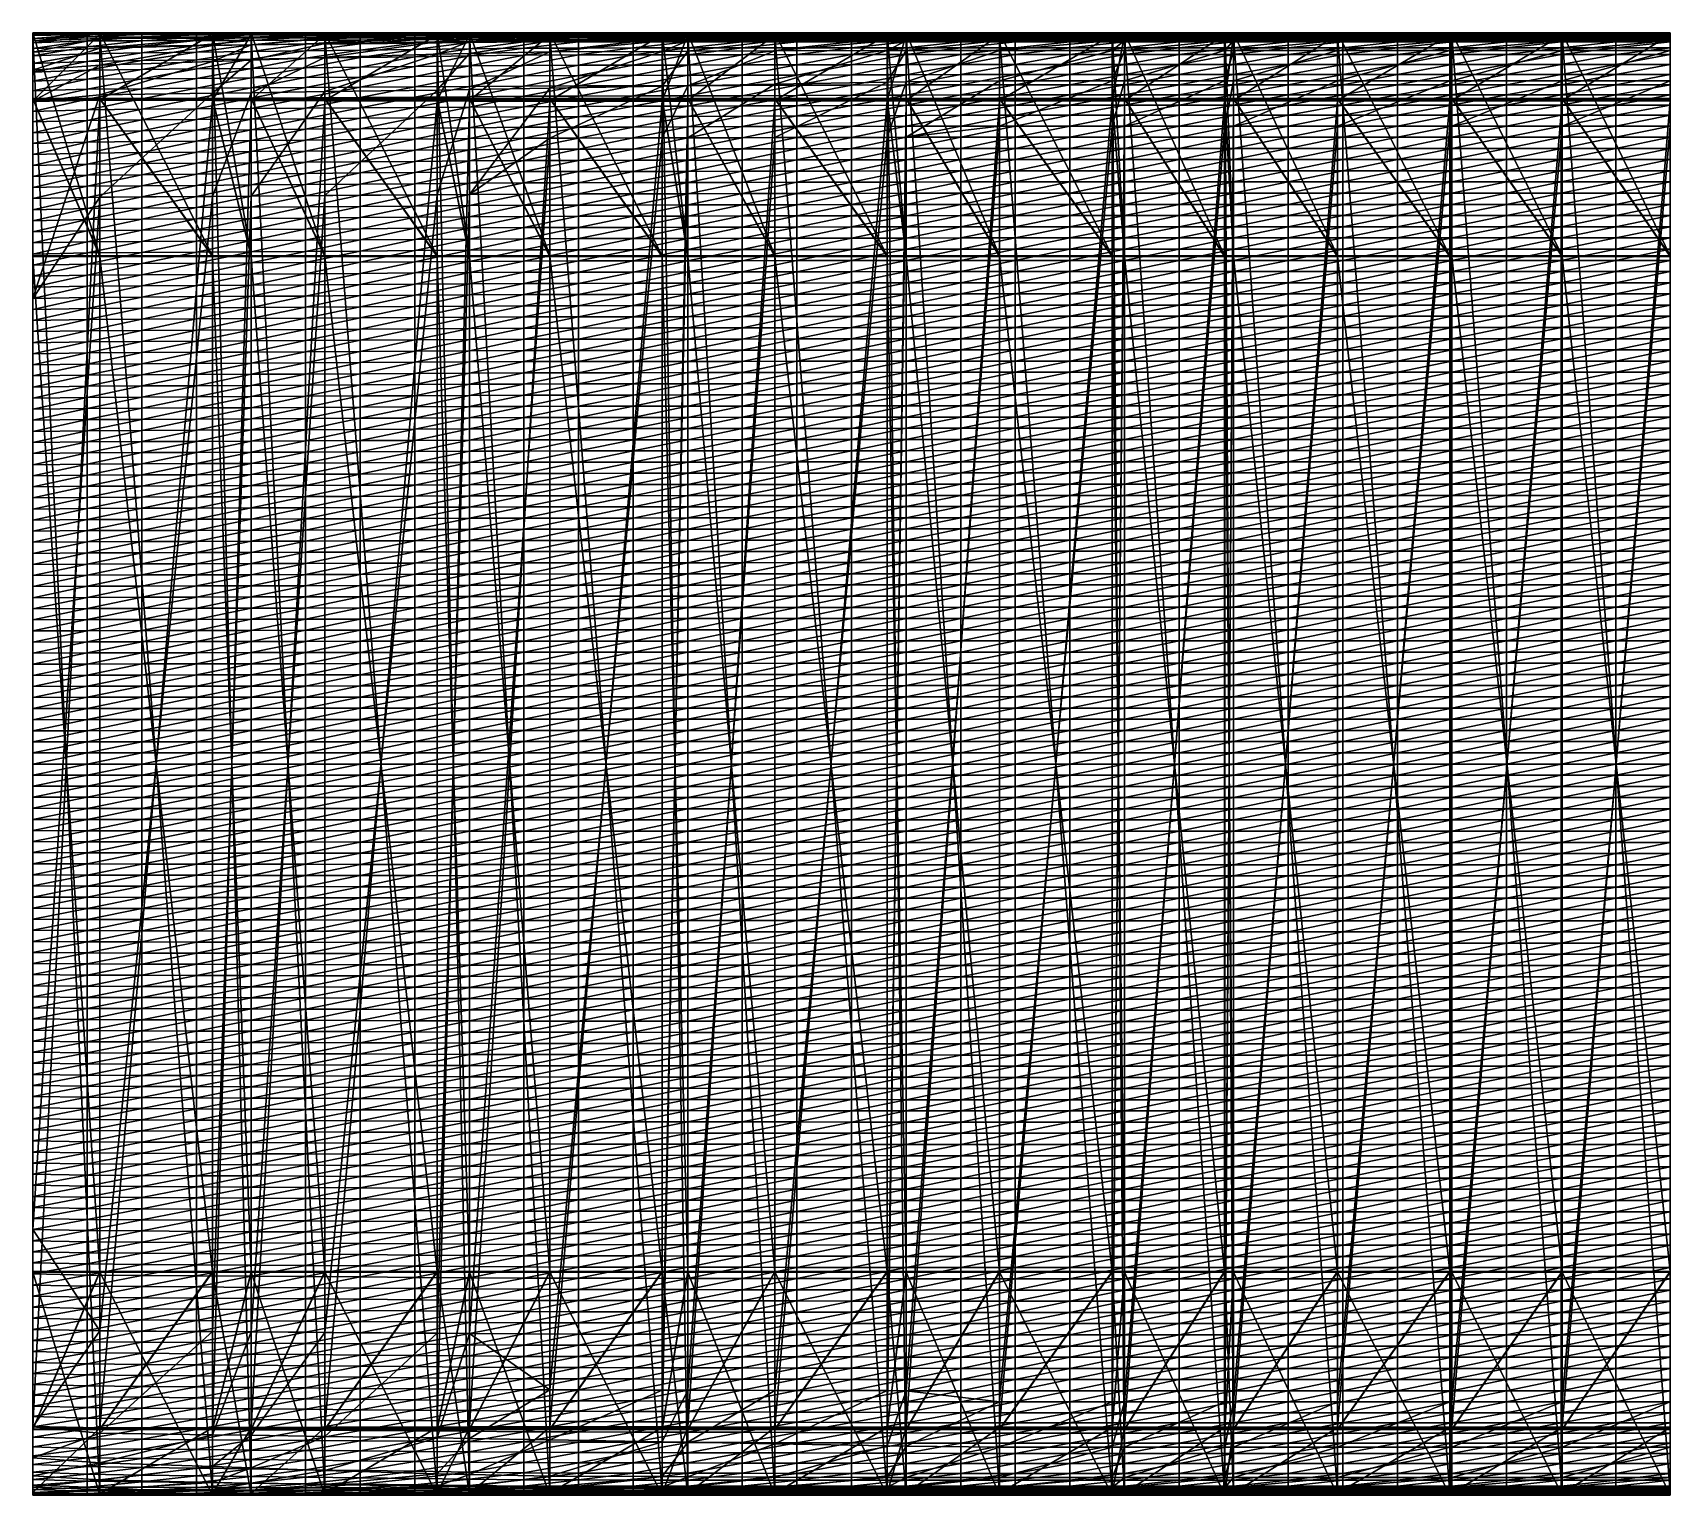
# Model space of a CAD drawing. Header units: metres. Extents: x -3 to 177, y -14 to 14.
# Drawn here: x 59.12 to 91.38, y -14.4 to 14.4 of the extents above; entities that cross this region are included whole.
import ezdxf

# ---------------------------------------------------------------- set-up
doc = ezdxf.new("R2010")
doc.units = ezdxf.units.M
for name, color, linetype, true_color in [('BULKHEAD_04', 7, 'Continuous', 0xdec086), ('DB_3', 7, 'Continuous', 0x99866a), ('DB_4', 7, 'Continuous', 0x99866a), ('HOLD_3', 7, 'Continuous', 0xb09ed9), ('HOLD_4', 7, 'Continuous', 0x80bb9a), ('HULL', 7, 'Continuous', 0x528ba5), ('PARTITION_3_P', 7, 'Continuous', 0xc9ac7a), ('PARTITION_3_S', 7, 'Continuous', 0xc9ac7a), ('PARTITION_4_P', 7, 'Continuous', 0xc9ac7a), ('PARTITION_4_S', 7, 'Continuous', 0xc9ac7a), ('WBT_3_P', 7, 'Continuous', 0x5891b3), ('WBT_3_S', 7, 'Continuous', 0x417c9f), ('WBT_4_P', 7, 'Continuous', 0x5891b3), ('WBT_4_S', 7, 'Continuous', 0x417c9f)]:
    doc.layers.add(name, color=color, linetype=linetype, true_color=true_color)

msp = doc.modelspace()

# ---------------------------------------------------------------- linework, layer by layer
at = {"layer": 'BULKHEAD_04'}
for points in [[(82.596, 12.562, 0.012), (82.596, 14.388, 14.6), (82.596, 14.388, 2.038)], [(82.596, 14.361, 1.82), (82.596, 12.562, 0.012), (82.596, 14.388, 2.038)], [(82.596, 14.388, 14.6), (82.596, 12.562, 0.012), (82.596, -14.388, 14.6)], [(82.596, 14.388, 2.038), (82.596, 14.388, 14.6), (82.604, 14.388, 14.6)], [(82.596, 14.388, 2.038), (82.604, 14.388, 14.6), (82.604, 14.388, 2.038)], [(82.596, 14.388, 14.6), (82.596, -14.388, 14.6), (82.604, -14.388, 14.6)], [(82.596, 14.388, 14.6), (82.604, -14.388, 14.6), (82.604, 14.388, 14.6)], [(82.596, 14.361, 1.82), (82.596, 14.388, 2.038), (82.604, 14.388, 2.038)], [(82.596, 14.361, 1.82), (82.604, 14.388, 2.038), (82.604, 14.361, 1.82)], [(82.596, 14.262, 1.167), (82.596, 12.772, 0.047), (82.596, 14.361, 1.82)], [(82.596, 14.361, 1.82), (82.596, 12.772, 0.047), (82.596, 12.562, 0.012)], [(82.596, 14.262, 1.167), (82.596, 14.361, 1.82), (82.604, 14.361, 1.82)], [(82.596, 14.262, 1.167), (82.604, 14.361, 1.82), (82.604, 14.262, 1.167)], [(82.596, 13.967, 0.603), (82.596, 14.262, 1.167), (82.596, 14.093, 0.775)], [(82.596, 14.262, 1.167), (82.596, 14.209, 0.959), (82.596, 14.093, 0.775)], [(82.596, 14.262, 1.167), (82.596, 13.967, 0.603), (82.596, 12.772, 0.047)], [(82.596, 14.209, 0.959), (82.596, 14.262, 1.167), (82.604, 14.262, 1.167)], [(82.596, 14.209, 0.959), (82.604, 14.262, 1.167), (82.604, 14.209, 0.959)], [(82.596, 14.093, 0.775), (82.596, 14.209, 0.959), (82.604, 14.209, 0.959)], [(82.596, 14.093, 0.775), (82.604, 14.209, 0.959), (82.604, 14.093, 0.775)], [(82.604, 14.388, 2.038), (82.604, 14.388, 14.6), (82.604, 12.562, 0.012)], [(82.604, 14.388, 2.038), (82.604, 12.562, 0.012), (82.604, 14.361, 1.82)], [(82.604, -14.388, 14.6), (82.604, 12.562, 0.012), (82.604, 14.388, 14.6)], [(82.604, 14.361, 1.82), (82.604, 12.772, 0.047), (82.604, 14.262, 1.167)], [(82.604, 12.562, 0.012), (82.604, 12.772, 0.047), (82.604, 14.361, 1.82)], [(82.604, 14.093, 0.775), (82.604, 14.262, 1.167), (82.604, 13.967, 0.603)], [(82.604, 14.093, 0.775), (82.604, 14.209, 0.959), (82.604, 14.262, 1.167)], [(82.604, 12.772, 0.047), (82.604, 13.967, 0.603), (82.604, 14.262, 1.167)], [(82.596, 13.967, 0.603), (82.596, 14.093, 0.775), (82.604, 14.093, 0.775)], [(82.596, 13.967, 0.603), (82.604, 14.093, 0.775), (82.604, 13.967, 0.603)], [(82.596, 12.772, 0.047), (82.596, 13.967, 0.603), (82.604, 13.967, 0.603)], [(82.596, 12.772, 0.047), (82.604, 13.967, 0.603), (82.604, 12.772, 0.047)], [(82.596, 12.562, 0.012), (82.596, 12.772, 0.047), (82.604, 12.772, 0.047)], [(82.596, 12.562, 0.012), (82.604, 12.772, 0.047), (82.604, 12.562, 0.012)], [(82.596, -12.562, 0.012), (82.596, -14.388, 14.6), (82.596, 12.562, 0.012)], [(82.596, -12.562, 0.012), (82.596, 12.562, 0.012), (82.604, 12.562, 0.012)], [(82.596, -12.562, 0.012), (82.604, 12.562, 0.012), (82.604, -12.562, 0.012)], [(82.604, 12.562, 0.012), (82.604, -14.388, 14.6), (82.604, -12.562, 0.012)], [(82.596, -14.361, 1.82), (82.596, -12.562, 0.012), (82.596, -12.772, 0.047)], [(82.596, -12.562, 0.012), (82.596, -14.388, 2.038), (82.596, -14.388, 14.6)], [(82.596, -12.562, 0.012), (82.596, -14.361, 1.82), (82.596, -14.388, 2.038)], [(82.596, -12.772, 0.047), (82.596, -12.562, 0.012), (82.604, -12.562, 0.012)], [(82.596, -12.772, 0.047), (82.604, -12.562, 0.012), (82.604, -12.772, 0.047)], [(82.604, -12.772, 0.047), (82.604, -12.562, 0.012), (82.604, -14.361, 1.82)], [(82.604, -14.388, 14.6), (82.604, -14.388, 2.038), (82.604, -12.562, 0.012)], [(82.604, -14.388, 2.038), (82.604, -14.361, 1.82), (82.604, -12.562, 0.012)], [(82.596, -12.772, 0.047), (82.596, -14.262, 1.167), (82.596, -14.361, 1.82)], [(82.596, -13.967, 0.603), (82.596, -14.262, 1.167), (82.596, -12.772, 0.047)], [(82.596, -13.967, 0.603), (82.596, -12.772, 0.047), (82.604, -12.772, 0.047)], [(82.596, -13.967, 0.603), (82.604, -12.772, 0.047), (82.604, -13.967, 0.603)], [(82.604, -14.361, 1.82), (82.604, -14.262, 1.167), (82.604, -12.772, 0.047)], [(82.604, -12.772, 0.047), (82.604, -14.262, 1.167), (82.604, -13.967, 0.603)], [(82.596, -14.262, 1.167), (82.596, -13.967, 0.603), (82.596, -14.093, 0.775)], [(82.596, -14.093, 0.775), (82.596, -13.967, 0.603), (82.604, -13.967, 0.603)], [(82.596, -14.093, 0.775), (82.604, -13.967, 0.603), (82.604, -14.093, 0.775)], [(82.596, -14.262, 1.167), (82.596, -14.093, 0.775), (82.596, -14.209, 0.959)], [(82.596, -14.209, 0.959), (82.596, -14.093, 0.775), (82.604, -14.093, 0.775)], [(82.596, -14.209, 0.959), (82.604, -14.093, 0.775), (82.604, -14.209, 0.959)], [(82.604, -14.093, 0.775), (82.604, -13.967, 0.603), (82.604, -14.262, 1.167)], [(82.604, -14.209, 0.959), (82.604, -14.093, 0.775), (82.604, -14.262, 1.167)], [(82.596, -14.262, 1.167), (82.596, -14.209, 0.959), (82.604, -14.209, 0.959)], [(82.596, -14.262, 1.167), (82.604, -14.209, 0.959), (82.604, -14.262, 1.167)], [(82.596, -14.361, 1.82), (82.596, -14.262, 1.167), (82.604, -14.262, 1.167)], [(82.596, -14.361, 1.82), (82.604, -14.262, 1.167), (82.604, -14.361, 1.82)], [(82.596, -14.388, 2.038), (82.596, -14.361, 1.82), (82.604, -14.361, 1.82)], [(82.596, -14.388, 2.038), (82.604, -14.361, 1.82), (82.604, -14.388, 2.038)], [(82.596, -14.388, 14.6), (82.596, -14.388, 2.038), (82.604, -14.388, 2.038)], [(82.596, -14.388, 14.6), (82.604, -14.388, 2.038), (82.604, -14.388, 14.6)]]:
    msp.add_3dface(points, dxfattribs=at)
at = {"layer": 'DB_3'}
for points in [[(82.604, 14.309, 1.4), (82.604, 14.362, 1.75), (82.775, 14.362, 1.75)], [(82.604, 14.309, 1.4), (82.775, 14.362, 1.75), (82.775, 14.309, 1.4)], [(82.604, 14.362, 1.75), (82.604, -14.362, 1.75), (82.775, -14.362, 1.75)], [(82.604, 14.362, 1.75), (82.775, -14.362, 1.75), (82.775, 14.362, 1.75)], [(82.604, -14.362, 1.75), (82.604, 14.362, 1.75), (82.604, 14.309, 1.4)], [(82.604, 14.245, 1.05), (82.604, 14.309, 1.4), (82.775, 14.309, 1.4)], [(82.604, 14.245, 1.05), (82.775, 14.309, 1.4), (82.775, 14.245, 1.05)], [(82.604, 14.309, 1.4), (82.604, 14.245, 1.05), (82.604, 14.053, 0.7)], [(82.604, -14.362, 1.75), (82.604, 14.309, 1.4), (82.604, 14.053, 0.7)], [(82.604, 14.053, 0.7), (82.604, 14.245, 1.05), (82.775, 14.245, 1.05)], [(82.604, 14.053, 0.7), (82.775, 14.245, 1.05), (82.775, 14.053, 0.7)], [(82.775, 14.309, 1.4), (82.775, 14.362, 1.75), (84.819, 14.362, 1.75)], [(82.775, 14.309, 1.4), (84.819, 14.362, 1.75), (84.819, 14.309, 1.4)], [(82.775, 14.362, 1.75), (82.775, -14.362, 1.75), (84.819, -14.362, 1.75)], [(82.775, 14.362, 1.75), (84.819, -14.362, 1.75), (84.819, 14.362, 1.75)], [(82.775, 14.245, 1.05), (82.775, 14.309, 1.4), (84.819, 14.309, 1.4)], [(82.775, 14.245, 1.05), (84.819, 14.309, 1.4), (84.819, 14.245, 1.05)], [(82.775, 14.053, 0.7), (82.775, 14.245, 1.05), (84.819, 14.245, 1.05)], [(82.775, 14.053, 0.7), (84.819, 14.245, 1.05), (84.819, 14.053, 0.7)], [(84.819, 14.309, 1.4), (84.819, 14.362, 1.75), (87.034, 14.362, 1.75)], [(84.819, 14.309, 1.4), (87.034, 14.362, 1.75), (87.034, 14.309, 1.4)], [(84.819, 14.362, 1.75), (84.819, -14.362, 1.75), (87.034, -14.362, 1.75)], [(84.819, 14.362, 1.75), (87.034, -14.362, 1.75), (87.034, 14.362, 1.75)], [(84.819, 14.245, 1.05), (84.819, 14.309, 1.4), (87.034, 14.309, 1.4)], [(84.819, 14.245, 1.05), (87.034, 14.309, 1.4), (87.034, 14.245, 1.05)], [(84.819, 14.053, 0.7), (84.819, 14.245, 1.05), (87.034, 14.245, 1.05)], [(84.819, 14.053, 0.7), (87.034, 14.245, 1.05), (87.034, 14.053, 0.7)], [(87.034, 14.309, 1.4), (87.034, 14.362, 1.75), (87.075, 14.362, 1.75)], [(87.034, 14.309, 1.4), (87.075, 14.362, 1.75), (87.075, 14.309, 1.4)], [(87.034, 14.362, 1.75), (87.034, -14.362, 1.75), (87.075, -14.362, 1.75)], [(87.034, 14.362, 1.75), (87.075, -14.362, 1.75), (87.075, 14.362, 1.75)], [(87.034, 14.245, 1.05), (87.034, 14.309, 1.4), (87.075, 14.309, 1.4)], [(87.034, 14.245, 1.05), (87.075, 14.309, 1.4), (87.075, 14.245, 1.05)], [(87.034, 14.053, 0.7), (87.034, 14.245, 1.05), (87.075, 14.245, 1.05)], [(87.034, 14.053, 0.7), (87.075, 14.245, 1.05), (87.075, 14.053, 0.7)], [(87.075, 14.309, 1.4), (87.075, 14.362, 1.75), (89.248, 14.362, 1.75)], [(87.075, 14.309, 1.4), (89.248, 14.362, 1.75), (89.248, 14.309, 1.4)], [(87.075, 14.362, 1.75), (87.075, -14.362, 1.75), (89.248, -14.362, 1.75)], [(87.075, 14.362, 1.75), (89.248, -14.362, 1.75), (89.248, 14.362, 1.75)], [(87.075, 14.245, 1.05), (87.075, 14.309, 1.4), (89.248, 14.309, 1.4)], [(87.075, 14.245, 1.05), (89.248, 14.309, 1.4), (89.248, 14.245, 1.05)], [(87.075, 14.053, 0.7), (87.075, 14.245, 1.05), (89.248, 14.245, 1.05)], [(87.075, 14.053, 0.7), (89.248, 14.245, 1.05), (89.248, 14.053, 0.7)], [(89.248, 14.309, 1.4), (89.248, 14.362, 1.75), (91.375, 14.362, 1.75)], [(89.248, 14.309, 1.4), (91.375, 14.362, 1.75), (91.375, 14.309, 1.4)], [(89.248, 14.362, 1.75), (89.248, -14.362, 1.75), (91.375, -14.362, 1.75)], [(89.248, 14.362, 1.75), (91.375, -14.362, 1.75), (91.375, 14.362, 1.75)], [(89.248, 14.245, 1.05), (89.248, 14.309, 1.4), (91.375, 14.309, 1.4)], [(89.248, 14.245, 1.05), (91.375, 14.309, 1.4), (91.375, 14.245, 1.05)], [(89.248, 14.053, 0.7), (89.248, 14.245, 1.05), (91.375, 14.245, 1.05)], [(89.248, 14.053, 0.7), (91.375, 14.245, 1.05), (91.375, 14.053, 0.7)], [(82.604, 13.452, 0.35), (82.604, 14.053, 0.7), (82.775, 14.053, 0.7)], [(82.604, 13.452, 0.35), (82.775, 14.053, 0.7), (82.775, 13.452, 0.35)], [(82.604, 14.053, 0.7), (82.604, 13.452, 0.35), (82.604, 12.563)], [(82.604, 14.053, 0.7), (82.604, 12.563), (82.604, -13.452, 0.35)], [(82.604, -14.362, 1.75), (82.604, 14.053, 0.7), (82.604, -13.452, 0.35)], [(82.775, 13.452, 0.35), (82.775, 14.053, 0.7), (84.819, 14.053, 0.7)], [(82.775, 13.452, 0.35), (84.819, 14.053, 0.7), (84.819, 13.452, 0.35)], [(84.819, 13.452, 0.35), (84.819, 14.053, 0.7), (87.034, 14.053, 0.7)], [(84.819, 13.452, 0.35), (87.034, 14.053, 0.7), (87.034, 13.452, 0.35)], [(87.034, 13.452, 0.35), (87.034, 14.053, 0.7), (87.075, 14.053, 0.7)], [(87.034, 13.452, 0.35), (87.075, 14.053, 0.7), (87.075, 13.452, 0.35)], [(87.075, 13.452, 0.35), (87.075, 14.053, 0.7), (89.248, 14.053, 0.7)], [(87.075, 13.452, 0.35), (89.248, 14.053, 0.7), (89.248, 13.452, 0.35)], [(89.248, 13.452, 0.35), (89.248, 14.053, 0.7), (91.375, 14.053, 0.7)], [(89.248, 13.452, 0.35), (91.375, 14.053, 0.7), (91.375, 13.452, 0.35)], [(82.604, 12.563), (82.604, 13.452, 0.35), (82.775, 13.452, 0.35)], [(82.604, 12.563), (82.775, 13.452, 0.35), (82.775, 12.563)], [(82.775, 12.563), (82.775, 13.452, 0.35), (84.819, 13.452, 0.35)], [(82.775, 12.563), (84.819, 13.452, 0.35), (84.819, 12.563)], [(84.819, 12.563), (84.819, 13.452, 0.35), (87.034, 13.452, 0.35)], [(84.819, 12.563), (87.034, 13.452, 0.35), (87.034, 12.563)], [(87.034, 12.563), (87.034, 13.452, 0.35), (87.075, 13.452, 0.35)], [(87.034, 12.563), (87.075, 13.452, 0.35), (87.075, 12.563)], [(87.075, 12.563), (87.075, 13.452, 0.35), (89.248, 13.452, 0.35)], [(87.075, 12.563), (89.248, 13.452, 0.35), (89.248, 12.563)], [(89.248, 12.563), (89.248, 13.452, 0.35), (91.375, 13.452, 0.35)], [(89.248, 12.563), (91.375, 13.452, 0.35), (91.375, 12.563)], [(82.604, -12.563), (82.604, 12.563), (82.775, 12.563)], [(82.604, -12.563), (82.775, 12.563), (82.775, -12.563)], [(82.604, 12.563), (82.604, -12.563), (82.604, -13.452, 0.35)], [(82.775, -12.563), (82.775, 12.563), (84.819, 12.563)], [(82.775, -12.563), (84.819, 12.563), (84.819, -12.563)], [(84.819, -12.563), (84.819, 12.563), (87.034, 12.563)], [(84.819, -12.563), (87.034, 12.563), (87.034, -12.563)], [(87.034, -12.563), (87.034, 12.563), (87.075, 12.563)], [(87.034, -12.563), (87.075, 12.563), (87.075, -12.563)], [(87.075, -12.563), (87.075, 12.563), (89.248, 12.563)], [(87.075, -12.563), (89.248, 12.563), (89.248, -12.563)], [(89.248, -12.563), (89.248, 12.563), (91.375, 12.563)], [(89.248, -12.563), (91.375, 12.563), (91.375, -12.563)], [(82.604, -13.452, 0.35), (82.604, -12.563), (82.775, -12.563)], [(82.604, -13.452, 0.35), (82.775, -12.563), (82.775, -13.452, 0.35)], [(82.775, -13.452, 0.35), (82.775, -12.563), (84.819, -12.563)], [(82.775, -13.452, 0.35), (84.819, -12.563), (84.819, -13.452, 0.35)], [(84.819, -13.452, 0.35), (84.819, -12.563), (87.034, -12.563)], [(84.819, -13.452, 0.35), (87.034, -12.563), (87.034, -13.452, 0.35)], [(87.034, -13.452, 0.35), (87.034, -12.563), (87.075, -12.563)], [(87.034, -13.452, 0.35), (87.075, -12.563), (87.075, -13.452, 0.35)], [(87.075, -13.452, 0.35), (87.075, -12.563), (89.248, -12.563)], [(87.075, -13.452, 0.35), (89.248, -12.563), (89.248, -13.452, 0.35)], [(89.248, -13.452, 0.35), (89.248, -12.563), (91.375, -12.563)], [(89.248, -13.452, 0.35), (91.375, -12.563), (91.375, -13.452, 0.35)], [(82.604, -14.053, 0.7), (82.604, -13.452, 0.35), (82.775, -13.452, 0.35)], [(82.604, -14.053, 0.7), (82.775, -13.452, 0.35), (82.775, -14.053, 0.7)], [(82.604, -13.452, 0.35), (82.604, -14.053, 0.7), (82.604, -14.245, 1.05)], [(82.604, -13.452, 0.35), (82.604, -14.245, 1.05), (82.604, -14.362, 1.75)], [(82.775, -14.053, 0.7), (82.775, -13.452, 0.35), (84.819, -13.452, 0.35)], [(82.775, -14.053, 0.7), (84.819, -13.452, 0.35), (84.819, -14.053, 0.7)], [(84.819, -14.053, 0.7), (84.819, -13.452, 0.35), (87.034, -13.452, 0.35)], [(84.819, -14.053, 0.7), (87.034, -13.452, 0.35), (87.034, -14.053, 0.7)], [(87.034, -14.053, 0.7), (87.034, -13.452, 0.35), (87.075, -13.452, 0.35)], [(87.034, -14.053, 0.7), (87.075, -13.452, 0.35), (87.075, -14.053, 0.7)], [(87.075, -14.053, 0.7), (87.075, -13.452, 0.35), (89.248, -13.452, 0.35)], [(87.075, -14.053, 0.7), (89.248, -13.452, 0.35), (89.248, -14.053, 0.7)], [(89.248, -14.053, 0.7), (89.248, -13.452, 0.35), (91.375, -13.452, 0.35)], [(89.248, -14.053, 0.7), (91.375, -13.452, 0.35), (91.375, -14.053, 0.7)], [(82.604, -14.245, 1.05), (82.604, -14.053, 0.7), (82.775, -14.053, 0.7)], [(82.604, -14.245, 1.05), (82.775, -14.053, 0.7), (82.775, -14.245, 1.05)], [(82.775, -14.245, 1.05), (82.775, -14.053, 0.7), (84.819, -14.053, 0.7)], [(82.775, -14.245, 1.05), (84.819, -14.053, 0.7), (84.819, -14.245, 1.05)], [(84.819, -14.245, 1.05), (84.819, -14.053, 0.7), (87.034, -14.053, 0.7)], [(84.819, -14.245, 1.05), (87.034, -14.053, 0.7), (87.034, -14.245, 1.05)], [(87.034, -14.245, 1.05), (87.034, -14.053, 0.7), (87.075, -14.053, 0.7)], [(87.034, -14.245, 1.05), (87.075, -14.053, 0.7), (87.075, -14.245, 1.05)], [(87.075, -14.245, 1.05), (87.075, -14.053, 0.7), (89.248, -14.053, 0.7)], [(87.075, -14.245, 1.05), (89.248, -14.053, 0.7), (89.248, -14.245, 1.05)], [(89.248, -14.245, 1.05), (89.248, -14.053, 0.7), (91.375, -14.053, 0.7)], [(89.248, -14.245, 1.05), (91.375, -14.053, 0.7), (91.375, -14.245, 1.05)], [(82.604, -14.309, 1.4), (82.604, -14.245, 1.05), (82.775, -14.245, 1.05)], [(82.604, -14.309, 1.4), (82.775, -14.245, 1.05), (82.775, -14.309, 1.4)], [(82.604, -14.245, 1.05), (82.604, -14.309, 1.4), (82.604, -14.362, 1.75)], [(82.604, -14.362, 1.75), (82.604, -14.309, 1.4), (82.775, -14.309, 1.4)], [(82.604, -14.362, 1.75), (82.775, -14.309, 1.4), (82.775, -14.362, 1.75)], [(82.775, -14.309, 1.4), (82.775, -14.245, 1.05), (84.819, -14.245, 1.05)], [(82.775, -14.309, 1.4), (84.819, -14.245, 1.05), (84.819, -14.309, 1.4)], [(82.775, -14.362, 1.75), (82.775, -14.309, 1.4), (84.819, -14.309, 1.4)], [(82.775, -14.362, 1.75), (84.819, -14.309, 1.4), (84.819, -14.362, 1.75)], [(84.819, -14.309, 1.4), (84.819, -14.245, 1.05), (87.034, -14.245, 1.05)], [(84.819, -14.309, 1.4), (87.034, -14.245, 1.05), (87.034, -14.309, 1.4)], [(84.819, -14.362, 1.75), (84.819, -14.309, 1.4), (87.034, -14.309, 1.4)], [(84.819, -14.362, 1.75), (87.034, -14.309, 1.4), (87.034, -14.362, 1.75)], [(87.034, -14.309, 1.4), (87.034, -14.245, 1.05), (87.075, -14.245, 1.05)], [(87.034, -14.309, 1.4), (87.075, -14.245, 1.05), (87.075, -14.309, 1.4)], [(87.034, -14.362, 1.75), (87.034, -14.309, 1.4), (87.075, -14.309, 1.4)], [(87.034, -14.362, 1.75), (87.075, -14.309, 1.4), (87.075, -14.362, 1.75)], [(87.075, -14.309, 1.4), (87.075, -14.245, 1.05), (89.248, -14.245, 1.05)], [(87.075, -14.309, 1.4), (89.248, -14.245, 1.05), (89.248, -14.309, 1.4)], [(87.075, -14.362, 1.75), (87.075, -14.309, 1.4), (89.248, -14.309, 1.4)], [(87.075, -14.362, 1.75), (89.248, -14.309, 1.4), (89.248, -14.362, 1.75)], [(89.248, -14.309, 1.4), (89.248, -14.245, 1.05), (91.375, -14.245, 1.05)], [(89.248, -14.309, 1.4), (91.375, -14.245, 1.05), (91.375, -14.309, 1.4)], [(89.248, -14.362, 1.75), (89.248, -14.309, 1.4), (91.375, -14.309, 1.4)], [(89.248, -14.362, 1.75), (91.375, -14.309, 1.4), (91.375, -14.362, 1.75)]]:
    msp.add_3dface(points, dxfattribs=at)
at = {"layer": 'DB_4'}
for points in [[(59.125, 14.238, 1.4), (59.125, 14.348, 1.75), (60.448, 14.374, 1.75)], [(59.125, 14.238, 1.4), (60.448, 14.374, 1.75), (60.448, 14.288, 1.4)], [(59.125, 14.348, 1.75), (60.448, -14.374, 1.75), (60.448, 14.374, 1.75)], [(59.125, 14.348, 1.75), (59.125, -14.348, 1.75), (60.448, -14.374, 1.75)], [(59.125, 14.02, 1.05), (59.125, 14.238, 1.4), (60.448, 14.288, 1.4)], [(59.125, 14.02, 1.05), (60.448, 14.288, 1.4), (60.448, 14.099, 1.05)], [(60.448, 14.288, 1.4), (60.448, 14.374, 1.75), (62.663, 14.369, 1.75)], [(60.448, 14.374, 1.75), (60.448, -14.374, 1.75), (62.663, -14.369, 1.75)], [(60.448, 14.374, 1.75), (62.663, -14.369, 1.75), (62.663, 14.369, 1.75)], [(60.448, 14.288, 1.4), (62.663, 14.369, 1.75), (62.663, 14.295, 1.4)], [(60.448, 14.099, 1.05), (60.448, 14.288, 1.4), (62.663, 14.295, 1.4)], [(60.448, 14.099, 1.05), (62.663, 14.295, 1.4), (62.663, 14.148, 1.05)], [(62.663, 14.295, 1.4), (62.663, 14.369, 1.75), (63.425, 14.367, 1.75)], [(62.663, 14.369, 1.75), (62.663, -14.369, 1.75), (63.425, -14.367, 1.75)], [(62.663, 14.369, 1.75), (63.425, -14.367, 1.75), (63.425, 14.367, 1.75)], [(62.663, 14.295, 1.4), (63.425, 14.367, 1.75), (63.425, 14.297, 1.4)], [(62.663, 14.148, 1.05), (62.663, 14.295, 1.4), (63.425, 14.297, 1.4)], [(62.663, 14.148, 1.05), (63.425, 14.297, 1.4), (63.425, 14.163, 1.05)], [(63.425, 14.297, 1.4), (63.425, 14.367, 1.75), (64.878, 14.365, 1.75)], [(63.425, 14.367, 1.75), (63.425, -14.367, 1.75), (64.878, -14.365, 1.75)], [(63.425, 14.367, 1.75), (64.878, -14.365, 1.75), (64.878, 14.365, 1.75)], [(63.425, 14.297, 1.4), (64.878, 14.365, 1.75), (64.878, 14.3, 1.4)], [(63.425, 14.163, 1.05), (63.425, 14.297, 1.4), (64.878, 14.3, 1.4)], [(63.425, 14.163, 1.05), (64.878, 14.3, 1.4), (64.878, 14.187, 1.05)], [(64.878, 14.3, 1.4), (64.878, 14.365, 1.75), (67.093, 14.361, 1.75)], [(64.878, 14.365, 1.75), (64.878, -14.365, 1.75), (67.093, -14.361, 1.75)], [(64.878, 14.365, 1.75), (67.093, -14.361, 1.75), (67.093, 14.361, 1.75)], [(64.878, 14.3, 1.4), (67.093, 14.361, 1.75), (67.093, 14.303, 1.4)], [(64.878, 14.187, 1.05), (64.878, 14.3, 1.4), (67.093, 14.303, 1.4)], [(64.878, 14.187, 1.05), (67.093, 14.303, 1.4), (67.093, 14.218, 1.05)], [(64.878, 13.913, 0.7), (64.878, 14.187, 1.05), (67.093, 14.218, 1.05)], [(64.878, 13.913, 0.7), (67.093, 14.218, 1.05), (67.093, 13.976, 0.7)], [(67.093, 14.303, 1.4), (67.093, 14.361, 1.75), (67.725, 14.36, 1.75)], [(67.093, 14.361, 1.75), (67.093, -14.361, 1.75), (67.725, -14.36, 1.75)], [(67.093, 14.361, 1.75), (67.725, -14.36, 1.75), (67.725, 14.36, 1.75)], [(67.093, 14.303, 1.4), (67.725, 14.36, 1.75), (67.725, 14.303, 1.4)], [(67.093, 14.218, 1.05), (67.093, 14.303, 1.4), (67.725, 14.303, 1.4)], [(67.093, 14.218, 1.05), (67.725, 14.303, 1.4), (67.725, 14.226, 1.05)], [(67.093, 13.976, 0.7), (67.093, 14.218, 1.05), (67.725, 14.226, 1.05)], [(67.093, 13.976, 0.7), (67.725, 14.226, 1.05), (67.725, 13.993, 0.7)], [(67.725, 14.303, 1.4), (67.725, 14.36, 1.75), (69.307, 14.359, 1.75)], [(67.725, 14.36, 1.75), (67.725, -14.36, 1.75), (69.307, -14.359, 1.75)], [(67.725, 14.36, 1.75), (69.307, -14.359, 1.75), (69.307, 14.359, 1.75)], [(67.725, 14.303, 1.4), (69.307, 14.359, 1.75), (69.307, 14.304, 1.4)], [(67.725, 14.226, 1.05), (67.725, 14.303, 1.4), (69.307, 14.304, 1.4)], [(67.725, 14.226, 1.05), (69.307, 14.304, 1.4), (69.307, 14.239, 1.05)], [(67.725, 13.993, 0.7), (67.725, 14.226, 1.05), (69.307, 14.239, 1.05)], [(67.725, 13.993, 0.7), (69.307, 14.239, 1.05), (69.307, 14.025, 0.7)], [(69.307, 14.304, 1.4), (69.307, 14.359, 1.75), (71.522, 14.36, 1.75)], [(69.307, 14.304, 1.4), (71.522, 14.36, 1.75), (71.522, 14.305, 1.4)], [(69.307, 14.359, 1.75), (71.522, -14.36, 1.75), (71.522, 14.36, 1.75)], [(69.307, 14.359, 1.75), (69.307, -14.359, 1.75), (71.522, -14.36, 1.75)], [(69.307, 14.239, 1.05), (69.307, 14.304, 1.4), (71.522, 14.305, 1.4)], [(69.307, 14.239, 1.05), (71.522, 14.305, 1.4), (71.522, 14.241, 1.05)], [(69.307, 14.025, 0.7), (69.307, 14.239, 1.05), (71.522, 14.241, 1.05)], [(69.307, 14.025, 0.7), (71.522, 14.241, 1.05), (71.522, 14.033, 0.7)], [(71.522, 14.305, 1.4), (71.522, 14.36, 1.75), (72.025, 14.36, 1.75)], [(71.522, 14.305, 1.4), (72.025, 14.36, 1.75), (72.025, 14.306, 1.4)], [(71.522, 14.36, 1.75), (71.522, -14.36, 1.75), (72.025, -14.36, 1.75)], [(71.522, 14.36, 1.75), (72.025, -14.36, 1.75), (72.025, 14.36, 1.75)], [(71.522, 14.241, 1.05), (71.522, 14.305, 1.4), (72.025, 14.306, 1.4)], [(71.522, 14.241, 1.05), (72.025, 14.306, 1.4), (72.025, 14.241, 1.05)], [(71.522, 14.033, 0.7), (71.522, 14.241, 1.05), (72.025, 14.241, 1.05)], [(71.522, 14.033, 0.7), (72.025, 14.241, 1.05), (72.025, 14.035, 0.7)], [(72.025, 14.306, 1.4), (72.025, 14.36, 1.75), (73.737, 14.361, 1.75)], [(72.025, 14.306, 1.4), (73.737, 14.361, 1.75), (73.737, 14.307, 1.4)], [(72.025, 14.36, 1.75), (73.737, -14.361, 1.75), (73.737, 14.361, 1.75)], [(72.025, 14.36, 1.75), (72.025, -14.36, 1.75), (73.737, -14.361, 1.75)], [(72.025, 14.241, 1.05), (72.025, 14.306, 1.4), (73.737, 14.307, 1.4)], [(72.025, 14.241, 1.05), (73.737, 14.307, 1.4), (73.737, 14.242, 1.05)], [(72.025, 14.035, 0.7), (72.025, 14.241, 1.05), (73.737, 14.242, 1.05)], [(72.025, 14.035, 0.7), (73.737, 14.242, 1.05), (73.737, 14.041, 0.7)], [(73.737, 14.307, 1.4), (73.737, 14.361, 1.75), (75.952, 14.362, 1.75)], [(73.737, 14.307, 1.4), (75.952, 14.362, 1.75), (75.952, 14.308, 1.4)], [(73.737, 14.361, 1.75), (75.952, -14.362, 1.75), (75.952, 14.362, 1.75)], [(73.737, 14.361, 1.75), (73.737, -14.361, 1.75), (75.952, -14.362, 1.75)], [(73.737, 14.242, 1.05), (73.737, 14.307, 1.4), (75.952, 14.308, 1.4)], [(73.737, 14.242, 1.05), (75.952, 14.308, 1.4), (75.952, 14.244, 1.05)], [(73.737, 14.041, 0.7), (73.737, 14.242, 1.05), (75.952, 14.244, 1.05)], [(73.737, 14.041, 0.7), (75.952, 14.244, 1.05), (75.952, 14.048, 0.7)], [(75.952, 14.308, 1.4), (75.952, 14.362, 1.75), (76.325, 14.362, 1.75)], [(75.952, 14.308, 1.4), (76.325, 14.362, 1.75), (76.325, 14.309, 1.4)], [(75.952, 14.362, 1.75), (75.952, -14.362, 1.75), (76.325, -14.362, 1.75)], [(75.952, 14.362, 1.75), (76.325, -14.362, 1.75), (76.325, 14.362, 1.75)], [(75.952, 14.244, 1.05), (75.952, 14.308, 1.4), (76.325, 14.309, 1.4)], [(75.952, 14.244, 1.05), (76.325, 14.309, 1.4), (76.325, 14.244, 1.05)], [(75.952, 14.048, 0.7), (75.952, 14.244, 1.05), (76.325, 14.244, 1.05)], [(75.952, 14.048, 0.7), (76.325, 14.244, 1.05), (76.325, 14.05, 0.7)], [(76.325, 14.309, 1.4), (76.325, 14.362, 1.75), (78.166, 14.362, 1.75)], [(76.325, 14.309, 1.4), (78.166, 14.362, 1.75), (78.166, 14.309, 1.4)], [(76.325, 14.362, 1.75), (76.325, -14.362, 1.75), (78.166, -14.362, 1.75)], [(76.325, 14.362, 1.75), (78.166, -14.362, 1.75), (78.166, 14.362, 1.75)], [(76.325, 14.244, 1.05), (76.325, 14.309, 1.4), (78.166, 14.309, 1.4)], [(76.325, 14.244, 1.05), (78.166, 14.309, 1.4), (78.166, 14.245, 1.05)], [(76.325, 14.05, 0.7), (76.325, 14.244, 1.05), (78.166, 14.245, 1.05)], [(76.325, 14.05, 0.7), (78.166, 14.245, 1.05), (78.166, 14.053, 0.7)], [(78.166, 14.309, 1.4), (78.166, 14.362, 1.75), (80.381, 14.362, 1.75)], [(78.166, 14.309, 1.4), (80.381, 14.362, 1.75), (80.381, 14.309, 1.4)], [(78.166, 14.362, 1.75), (78.166, -14.362, 1.75), (80.381, -14.362, 1.75)], [(78.166, 14.362, 1.75), (80.381, -14.362, 1.75), (80.381, 14.362, 1.75)], [(78.166, 14.245, 1.05), (78.166, 14.309, 1.4), (80.381, 14.309, 1.4)], [(78.166, 14.245, 1.05), (80.381, 14.309, 1.4), (80.381, 14.245, 1.05)], [(78.166, 14.053, 0.7), (78.166, 14.245, 1.05), (80.381, 14.245, 1.05)], [(78.166, 14.053, 0.7), (80.381, 14.245, 1.05), (80.381, 14.053, 0.7)], [(80.381, 14.309, 1.4), (80.381, 14.362, 1.75), (80.625, 14.362, 1.75)], [(80.381, 14.309, 1.4), (80.625, 14.362, 1.75), (80.625, 14.309, 1.4)], [(80.381, 14.362, 1.75), (80.381, -14.362, 1.75), (80.625, -14.362, 1.75)], [(80.381, 14.362, 1.75), (80.625, -14.362, 1.75), (80.625, 14.362, 1.75)], [(80.381, 14.245, 1.05), (80.381, 14.309, 1.4), (80.625, 14.309, 1.4)], [(80.381, 14.245, 1.05), (80.625, 14.309, 1.4), (80.625, 14.245, 1.05)], [(80.381, 14.053, 0.7), (80.381, 14.245, 1.05), (80.625, 14.245, 1.05)], [(80.381, 14.053, 0.7), (80.625, 14.245, 1.05), (80.625, 14.053, 0.7)], [(80.625, 14.309, 1.4), (80.625, 14.362, 1.75), (82.596, 14.362, 1.75)], [(80.625, 14.309, 1.4), (82.596, 14.362, 1.75), (82.596, 14.309, 1.4)], [(80.625, 14.362, 1.75), (80.625, -14.362, 1.75), (82.596, -14.362, 1.75)], [(80.625, 14.362, 1.75), (82.596, -14.362, 1.75), (82.596, 14.362, 1.75)], [(80.625, 14.245, 1.05), (80.625, 14.309, 1.4), (82.596, 14.309, 1.4)], [(80.625, 14.245, 1.05), (82.596, 14.309, 1.4), (82.596, 14.245, 1.05)], [(80.625, 14.053, 0.7), (80.625, 14.245, 1.05), (82.596, 14.245, 1.05)], [(80.625, 14.053, 0.7), (82.596, 14.245, 1.05), (82.596, 14.053, 0.7)], [(82.596, 14.309, 1.4), (82.596, 14.362, 1.75), (82.596, -14.362, 1.75)], [(82.596, 14.053, 0.7), (82.596, 14.245, 1.05), (82.596, 14.309, 1.4)], [(82.596, 14.053, 0.7), (82.596, 14.309, 1.4), (82.596, -14.362, 1.75)], [(59.125, 13.661, 0.7), (59.125, 14.02, 1.05), (60.448, 14.099, 1.05)], [(59.125, 13.661, 0.7), (60.448, 14.099, 1.05), (60.448, 13.764, 0.7)], [(60.448, 13.764, 0.7), (60.448, 14.099, 1.05), (62.663, 14.148, 1.05)], [(60.448, 13.764, 0.7), (62.663, 14.148, 1.05), (62.663, 13.835, 0.7)], [(62.663, 13.835, 0.7), (62.663, 14.148, 1.05), (63.425, 14.163, 1.05)], [(62.663, 13.835, 0.7), (63.425, 14.163, 1.05), (63.425, 13.863, 0.7)], [(63.425, 13.863, 0.7), (63.425, 14.163, 1.05), (64.878, 14.187, 1.05)], [(63.425, 13.863, 0.7), (64.878, 14.187, 1.05), (64.878, 13.913, 0.7)], [(63.425, 13.22, 0.35), (63.425, 13.863, 0.7), (64.878, 13.913, 0.7)], [(63.425, 13.22, 0.35), (64.878, 13.913, 0.7), (64.878, 13.241, 0.35)], [(64.878, 13.241, 0.35), (64.878, 13.913, 0.7), (67.093, 13.976, 0.7)], [(64.878, 13.241, 0.35), (67.093, 13.976, 0.7), (67.093, 13.272, 0.35)], [(67.093, 13.272, 0.35), (67.093, 13.976, 0.7), (67.725, 13.993, 0.7)], [(67.093, 13.272, 0.35), (67.725, 13.993, 0.7), (67.725, 13.281, 0.35)], [(67.725, 13.281, 0.35), (67.725, 13.993, 0.7), (69.307, 14.025, 0.7)], [(67.725, 13.281, 0.35), (69.307, 14.025, 0.7), (69.307, 13.306, 0.35)], [(69.307, 13.306, 0.35), (69.307, 14.025, 0.7), (71.522, 14.033, 0.7)], [(69.307, 13.306, 0.35), (71.522, 14.033, 0.7), (71.522, 13.348, 0.35)], [(71.522, 13.348, 0.35), (71.522, 14.033, 0.7), (72.025, 14.035, 0.7)], [(71.522, 13.348, 0.35), (72.025, 14.035, 0.7), (72.025, 13.358, 0.35)], [(72.025, 13.358, 0.35), (72.025, 14.035, 0.7), (73.737, 14.041, 0.7)], [(72.025, 13.358, 0.35), (73.737, 14.041, 0.7), (73.737, 13.389, 0.35)], [(73.737, 13.389, 0.35), (73.737, 14.041, 0.7), (75.952, 14.048, 0.7)], [(73.737, 13.389, 0.35), (75.952, 14.048, 0.7), (75.952, 13.427, 0.35)], [(75.952, 13.427, 0.35), (75.952, 14.048, 0.7), (76.325, 14.05, 0.7)], [(75.952, 13.427, 0.35), (76.325, 14.05, 0.7), (76.325, 13.434, 0.35)], [(76.325, 13.434, 0.35), (76.325, 14.05, 0.7), (78.166, 14.053, 0.7)], [(76.325, 13.434, 0.35), (78.166, 14.053, 0.7), (78.166, 13.452, 0.35)], [(78.166, 13.452, 0.35), (78.166, 14.053, 0.7), (80.381, 14.053, 0.7)], [(78.166, 13.452, 0.35), (80.381, 14.053, 0.7), (80.381, 13.452, 0.35)], [(80.381, 13.452, 0.35), (80.381, 14.053, 0.7), (80.625, 14.053, 0.7)], [(80.381, 13.452, 0.35), (80.625, 14.053, 0.7), (80.625, 13.452, 0.35)], [(80.625, 13.452, 0.35), (80.625, 14.053, 0.7), (82.596, 14.053, 0.7)], [(80.625, 13.452, 0.35), (82.596, 14.053, 0.7), (82.596, 13.452, 0.35)], [(82.596, 12.563), (82.596, 13.452, 0.35), (82.596, 14.053, 0.7)], [(82.596, -13.452, 0.35), (82.596, 12.563), (82.596, 14.053, 0.7)], [(82.596, -13.452, 0.35), (82.596, 14.053, 0.7), (82.596, -14.362, 1.75)], [(59.125, 13.052, 0.35), (59.125, 13.661, 0.7), (60.448, 13.764, 0.7)], [(59.125, 13.052, 0.35), (60.448, 13.764, 0.7), (60.448, 13.18, 0.35)], [(60.448, 13.18, 0.35), (60.448, 13.764, 0.7), (62.663, 13.835, 0.7)], [(60.448, 13.18, 0.35), (62.663, 13.835, 0.7), (62.663, 13.21, 0.35)], [(62.663, 13.21, 0.35), (62.663, 13.835, 0.7), (63.425, 13.863, 0.7)], [(62.663, 13.21, 0.35), (63.425, 13.863, 0.7), (63.425, 13.22, 0.35)], [(63.425, 11.183), (63.425, 13.22, 0.35), (64.878, 13.241, 0.35)], [(63.425, 11.183), (64.878, 13.241, 0.35), (64.878, 11.194)], [(64.878, 11.194), (64.878, 13.241, 0.35), (67.093, 13.272, 0.35)], [(64.878, 11.194), (67.093, 13.272, 0.35), (67.093, 11.211)], [(67.093, 11.211), (67.093, 13.272, 0.35), (67.725, 13.281, 0.35)], [(67.093, 11.211), (67.725, 13.281, 0.35), (67.725, 11.216)], [(67.725, 11.216), (67.725, 13.281, 0.35), (69.307, 13.306, 0.35)], [(67.725, 11.216), (69.307, 13.306, 0.35), (69.307, 12.326)], [(69.307, 12.326), (69.307, 13.306, 0.35), (71.522, 13.348, 0.35)], [(69.307, 12.326), (71.522, 13.348, 0.35), (71.522, 12.331)], [(71.522, 12.331), (71.522, 13.348, 0.35), (72.025, 13.358, 0.35)], [(71.522, 12.331), (72.025, 13.358, 0.35), (72.025, 12.332)], [(72.025, 12.332), (72.025, 13.358, 0.35), (73.737, 13.389, 0.35)], [(72.025, 12.332), (73.737, 13.389, 0.35), (73.737, 12.335)], [(73.737, 12.335), (73.737, 13.389, 0.35), (75.952, 13.427, 0.35)], [(73.737, 12.335), (75.952, 13.427, 0.35), (75.952, 12.34)], [(75.952, 12.34), (75.952, 13.427, 0.35), (76.325, 13.434, 0.35)], [(75.952, 12.34), (76.325, 13.434, 0.35), (76.325, 12.341)], [(76.325, 12.341), (76.325, 13.434, 0.35), (78.166, 13.452, 0.35)], [(76.325, 12.341), (78.166, 13.452, 0.35), (78.166, 12.563)], [(78.166, 12.563), (78.166, 13.452, 0.35), (80.381, 13.452, 0.35)], [(78.166, 12.563), (80.381, 13.452, 0.35), (80.381, 12.563)], [(80.381, 12.563), (80.381, 13.452, 0.35), (80.625, 13.452, 0.35)], [(80.381, 12.563), (80.625, 13.452, 0.35), (80.625, 12.563)], [(80.625, 12.563), (80.625, 13.452, 0.35), (82.596, 13.452, 0.35)], [(80.625, 12.563), (82.596, 13.452, 0.35), (82.596, 12.563)], [(59.125, 9.169), (59.125, 13.052, 0.35), (60.448, 13.18, 0.35)], [(59.125, 9.169), (60.448, 13.18, 0.35), (60.448, 11.16)], [(60.448, 11.16), (60.448, 13.18, 0.35), (62.663, 13.21, 0.35)], [(60.448, 11.16), (62.663, 13.21, 0.35), (62.663, 11.177)], [(62.663, 11.177), (62.663, 13.21, 0.35), (63.425, 13.22, 0.35)], [(62.663, 11.177), (63.425, 13.22, 0.35), (63.425, 11.183)], [(67.725, -11.216), (67.725, 11.216), (69.307, 12.326)], [(67.725, -11.216), (69.307, 12.326), (69.307, -12.326)], [(69.307, -12.326), (69.307, 12.326), (71.522, 12.331)], [(69.307, -12.326), (71.522, 12.331), (71.522, -12.331)], [(71.522, -12.331), (71.522, 12.331), (72.025, 12.332)], [(71.522, -12.331), (72.025, 12.332), (72.025, -12.332)], [(72.025, -12.332), (72.025, 12.332), (73.737, 12.335)], [(72.025, -12.332), (73.737, 12.335), (73.737, -12.335)], [(73.737, -12.335), (73.737, 12.335), (75.952, 12.34)], [(73.737, -12.335), (75.952, 12.34), (75.952, -12.34)], [(75.952, -12.34), (75.952, 12.34), (76.325, 12.341)], [(75.952, -12.34), (76.325, 12.341), (76.325, -12.341)], [(76.325, -12.341), (76.325, 12.341), (78.166, 12.563)], [(76.325, -12.341), (78.166, 12.563), (78.166, -12.563)], [(78.166, -12.563), (78.166, 12.563), (80.381, 12.563)], [(78.166, -12.563), (80.381, 12.563), (80.381, -12.563)], [(80.381, -12.563), (80.381, 12.563), (80.625, 12.563)], [(80.381, -12.563), (80.625, 12.563), (80.625, -12.563)], [(80.625, -12.563), (80.625, 12.563), (82.596, 12.563)], [(80.625, -12.563), (82.596, 12.563), (82.596, -12.563)], [(82.596, -13.452, 0.35), (82.596, -12.563), (82.596, 12.563)], [(59.125, -9.169), (59.125, 9.169), (60.448, 11.16)], [(59.125, -9.169), (60.448, 11.16), (60.448, -11.16)], [(60.448, -11.16), (60.448, 11.16), (62.663, 11.177)], [(60.448, -11.16), (62.663, 11.177), (62.663, -11.177)], [(62.663, -11.177), (62.663, 11.177), (63.425, 11.183)], [(62.663, -11.177), (63.425, 11.183), (63.425, -11.183)], [(63.425, -11.183), (63.425, 11.183), (64.878, 11.194)], [(63.425, -11.183), (64.878, 11.194), (64.878, -11.194)], [(64.878, -11.194), (64.878, 11.194), (67.093, 11.211)], [(64.878, -11.194), (67.093, 11.211), (67.093, -11.211)], [(67.093, -11.211), (67.093, 11.211), (67.725, 11.216)], [(67.093, -11.211), (67.725, 11.216), (67.725, -11.216)], [(59.125, -13.052, 0.35), (59.125, -9.169), (60.448, -11.16)], [(59.125, -13.052, 0.35), (60.448, -11.16), (60.448, -13.18, 0.35)], [(60.448, -13.18, 0.35), (60.448, -11.16), (62.663, -11.177)], [(60.448, -13.18, 0.35), (62.663, -11.177), (62.663, -13.21, 0.35)], [(62.663, -13.21, 0.35), (62.663, -11.177), (63.425, -11.183)], [(62.663, -13.21, 0.35), (63.425, -11.183), (63.425, -13.22, 0.35)], [(63.425, -13.22, 0.35), (63.425, -11.183), (64.878, -11.194)], [(63.425, -13.22, 0.35), (64.878, -11.194), (64.878, -13.241, 0.35)], [(64.878, -13.241, 0.35), (64.878, -11.194), (67.093, -11.211)], [(64.878, -13.241, 0.35), (67.093, -11.211), (67.093, -13.272, 0.35)], [(67.093, -13.272, 0.35), (67.093, -11.211), (67.725, -11.216)], [(67.093, -13.272, 0.35), (67.725, -11.216), (67.725, -13.281, 0.35)], [(67.725, -13.281, 0.35), (67.725, -11.216), (69.307, -12.326)], [(67.725, -13.281, 0.35), (69.307, -12.326), (69.307, -13.306, 0.35)], [(69.307, -13.306, 0.35), (69.307, -12.326), (71.522, -12.331)], [(69.307, -13.306, 0.35), (71.522, -12.331), (71.522, -13.348, 0.35)], [(71.522, -13.348, 0.35), (71.522, -12.331), (72.025, -12.332)], [(71.522, -13.348, 0.35), (72.025, -12.332), (72.025, -13.358, 0.35)], [(72.025, -13.358, 0.35), (72.025, -12.332), (73.737, -12.335)], [(72.025, -13.358, 0.35), (73.737, -12.335), (73.737, -13.389, 0.35)], [(73.737, -13.389, 0.35), (73.737, -12.335), (75.952, -12.34)], [(73.737, -13.389, 0.35), (75.952, -12.34), (75.952, -13.427, 0.35)], [(75.952, -13.427, 0.35), (75.952, -12.34), (76.325, -12.341)], [(75.952, -13.427, 0.35), (76.325, -12.341), (76.325, -13.434, 0.35)], [(76.325, -13.434, 0.35), (76.325, -12.341), (78.166, -12.563)], [(76.325, -13.434, 0.35), (78.166, -12.563), (78.166, -13.452, 0.35)], [(78.166, -13.452, 0.35), (78.166, -12.563), (80.381, -12.563)], [(78.166, -13.452, 0.35), (80.381, -12.563), (80.381, -13.452, 0.35)], [(80.381, -13.452, 0.35), (80.381, -12.563), (80.625, -12.563)], [(80.381, -13.452, 0.35), (80.625, -12.563), (80.625, -13.452, 0.35)], [(80.625, -13.452, 0.35), (80.625, -12.563), (82.596, -12.563)], [(80.625, -13.452, 0.35), (82.596, -12.563), (82.596, -13.452, 0.35)], [(59.125, -13.661, 0.7), (59.125, -13.052, 0.35), (60.448, -13.18, 0.35)], [(59.125, -13.661, 0.7), (60.448, -13.18, 0.35), (60.448, -13.764, 0.7)], [(60.448, -13.764, 0.7), (60.448, -13.18, 0.35), (62.663, -13.21, 0.35)], [(60.448, -13.764, 0.7), (62.663, -13.21, 0.35), (62.663, -13.835, 0.7)], [(62.663, -13.835, 0.7), (62.663, -13.21, 0.35), (63.425, -13.22, 0.35)], [(62.663, -13.835, 0.7), (63.425, -13.22, 0.35), (63.425, -13.863, 0.7)], [(63.425, -13.863, 0.7), (63.425, -13.22, 0.35), (64.878, -13.241, 0.35)], [(63.425, -13.863, 0.7), (64.878, -13.241, 0.35), (64.878, -13.913, 0.7)], [(64.878, -13.913, 0.7), (64.878, -13.241, 0.35), (67.093, -13.272, 0.35)], [(64.878, -13.913, 0.7), (67.093, -13.272, 0.35), (67.093, -13.976, 0.7)], [(67.093, -13.976, 0.7), (67.093, -13.272, 0.35), (67.725, -13.281, 0.35)], [(67.093, -13.976, 0.7), (67.725, -13.281, 0.35), (67.725, -13.993, 0.7)], [(67.725, -13.993, 0.7), (67.725, -13.281, 0.35), (69.307, -13.306, 0.35)], [(67.725, -13.993, 0.7), (69.307, -13.306, 0.35), (69.307, -14.025, 0.7)], [(69.307, -14.025, 0.7), (69.307, -13.306, 0.35), (71.522, -13.348, 0.35)], [(69.307, -14.025, 0.7), (71.522, -13.348, 0.35), (71.522, -14.033, 0.7)], [(71.522, -14.033, 0.7), (71.522, -13.348, 0.35), (72.025, -13.358, 0.35)], [(71.522, -14.033, 0.7), (72.025, -13.358, 0.35), (72.025, -14.035, 0.7)], [(72.025, -14.035, 0.7), (72.025, -13.358, 0.35), (73.737, -13.389, 0.35)], [(72.025, -14.035, 0.7), (73.737, -13.389, 0.35), (73.737, -14.041, 0.7)], [(73.737, -14.041, 0.7), (73.737, -13.389, 0.35), (75.952, -13.427, 0.35)], [(73.737, -14.041, 0.7), (75.952, -13.427, 0.35), (75.952, -14.048, 0.7)], [(75.952, -14.048, 0.7), (75.952, -13.427, 0.35), (76.325, -13.434, 0.35)], [(75.952, -14.048, 0.7), (76.325, -13.434, 0.35), (76.325, -14.05, 0.7)], [(76.325, -14.05, 0.7), (76.325, -13.434, 0.35), (78.166, -13.452, 0.35)], [(76.325, -14.05, 0.7), (78.166, -13.452, 0.35), (78.166, -14.053, 0.7)], [(78.166, -14.053, 0.7), (78.166, -13.452, 0.35), (80.381, -13.452, 0.35)], [(78.166, -14.053, 0.7), (80.381, -13.452, 0.35), (80.381, -14.053, 0.7)], [(80.381, -14.053, 0.7), (80.381, -13.452, 0.35), (80.625, -13.452, 0.35)], [(80.381, -14.053, 0.7), (80.625, -13.452, 0.35), (80.625, -14.053, 0.7)], [(80.625, -14.053, 0.7), (80.625, -13.452, 0.35), (82.596, -13.452, 0.35)], [(80.625, -14.053, 0.7), (82.596, -13.452, 0.35), (82.596, -14.053, 0.7)], [(82.596, -14.245, 1.05), (82.596, -14.053, 0.7), (82.596, -13.452, 0.35)], [(82.596, -14.362, 1.75), (82.596, -14.245, 1.05), (82.596, -13.452, 0.35)], [(59.125, -14.02, 1.05), (59.125, -13.661, 0.7), (60.448, -13.764, 0.7)], [(59.125, -14.02, 1.05), (60.448, -13.764, 0.7), (60.448, -14.099, 1.05)], [(60.448, -14.099, 1.05), (60.448, -13.764, 0.7), (62.663, -13.835, 0.7)], [(60.448, -14.099, 1.05), (62.663, -13.835, 0.7), (62.663, -14.148, 1.05)], [(62.663, -14.148, 1.05), (62.663, -13.835, 0.7), (63.425, -13.863, 0.7)], [(62.663, -14.148, 1.05), (63.425, -13.863, 0.7), (63.425, -14.163, 1.05)], [(63.425, -14.163, 1.05), (63.425, -13.863, 0.7), (64.878, -13.913, 0.7)], [(59.125, -14.238, 1.4), (59.125, -14.02, 1.05), (60.448, -14.099, 1.05)], [(59.125, -14.238, 1.4), (60.448, -14.099, 1.05), (60.448, -14.288, 1.4)], [(60.448, -14.288, 1.4), (60.448, -14.099, 1.05), (62.663, -14.148, 1.05)], [(60.448, -14.288, 1.4), (62.663, -14.148, 1.05), (62.663, -14.295, 1.4)], [(62.663, -14.295, 1.4), (62.663, -14.148, 1.05), (63.425, -14.163, 1.05)], [(62.663, -14.295, 1.4), (63.425, -14.163, 1.05), (63.425, -14.297, 1.4)], [(63.425, -14.163, 1.05), (64.878, -13.913, 0.7), (64.878, -14.187, 1.05)], [(63.425, -14.297, 1.4), (63.425, -14.163, 1.05), (64.878, -14.187, 1.05)], [(63.425, -14.297, 1.4), (64.878, -14.187, 1.05), (64.878, -14.3, 1.4)], [(64.878, -14.187, 1.05), (64.878, -13.913, 0.7), (67.093, -13.976, 0.7)], [(64.878, -14.187, 1.05), (67.093, -13.976, 0.7), (67.093, -14.218, 1.05)], [(64.878, -14.3, 1.4), (64.878, -14.187, 1.05), (67.093, -14.218, 1.05)], [(67.093, -14.218, 1.05), (67.093, -13.976, 0.7), (67.725, -13.993, 0.7)], [(67.093, -14.218, 1.05), (67.725, -13.993, 0.7), (67.725, -14.226, 1.05)], [(67.725, -14.226, 1.05), (67.725, -13.993, 0.7), (69.307, -14.025, 0.7)], [(67.725, -14.226, 1.05), (69.307, -14.025, 0.7), (69.307, -14.239, 1.05)], [(69.307, -14.239, 1.05), (69.307, -14.025, 0.7), (71.522, -14.033, 0.7)], [(69.307, -14.239, 1.05), (71.522, -14.033, 0.7), (71.522, -14.241, 1.05)], [(71.522, -14.241, 1.05), (71.522, -14.033, 0.7), (72.025, -14.035, 0.7)], [(71.522, -14.241, 1.05), (72.025, -14.035, 0.7), (72.025, -14.241, 1.05)], [(72.025, -14.241, 1.05), (72.025, -14.035, 0.7), (73.737, -14.041, 0.7)], [(72.025, -14.241, 1.05), (73.737, -14.041, 0.7), (73.737, -14.242, 1.05)], [(73.737, -14.242, 1.05), (73.737, -14.041, 0.7), (75.952, -14.048, 0.7)], [(73.737, -14.242, 1.05), (75.952, -14.048, 0.7), (75.952, -14.244, 1.05)], [(75.952, -14.244, 1.05), (75.952, -14.048, 0.7), (76.325, -14.05, 0.7)], [(75.952, -14.244, 1.05), (76.325, -14.05, 0.7), (76.325, -14.244, 1.05)], [(76.325, -14.244, 1.05), (76.325, -14.05, 0.7), (78.166, -14.053, 0.7)], [(76.325, -14.244, 1.05), (78.166, -14.053, 0.7), (78.166, -14.245, 1.05)], [(78.166, -14.245, 1.05), (78.166, -14.053, 0.7), (80.381, -14.053, 0.7)], [(78.166, -14.245, 1.05), (80.381, -14.053, 0.7), (80.381, -14.245, 1.05)], [(80.381, -14.245, 1.05), (80.381, -14.053, 0.7), (80.625, -14.053, 0.7)], [(80.381, -14.245, 1.05), (80.625, -14.053, 0.7), (80.625, -14.245, 1.05)], [(80.625, -14.245, 1.05), (80.625, -14.053, 0.7), (82.596, -14.053, 0.7)], [(80.625, -14.245, 1.05), (82.596, -14.053, 0.7), (82.596, -14.245, 1.05)], [(59.125, -14.348, 1.75), (59.125, -14.238, 1.4), (60.448, -14.288, 1.4)], [(59.125, -14.348, 1.75), (60.448, -14.288, 1.4), (60.448, -14.374, 1.75)], [(60.448, -14.374, 1.75), (60.448, -14.288, 1.4), (62.663, -14.295, 1.4)], [(60.448, -14.374, 1.75), (62.663, -14.295, 1.4), (62.663, -14.369, 1.75)], [(62.663, -14.369, 1.75), (62.663, -14.295, 1.4), (63.425, -14.297, 1.4)], [(62.663, -14.369, 1.75), (63.425, -14.297, 1.4), (63.425, -14.367, 1.75)], [(63.425, -14.367, 1.75), (63.425, -14.297, 1.4), (64.878, -14.3, 1.4)], [(63.425, -14.367, 1.75), (64.878, -14.3, 1.4), (64.878, -14.365, 1.75)], [(64.878, -14.3, 1.4), (67.093, -14.218, 1.05), (67.093, -14.303, 1.4)], [(64.878, -14.365, 1.75), (64.878, -14.3, 1.4), (67.093, -14.303, 1.4)], [(64.878, -14.365, 1.75), (67.093, -14.303, 1.4), (67.093, -14.361, 1.75)], [(67.093, -14.303, 1.4), (67.093, -14.218, 1.05), (67.725, -14.226, 1.05)], [(67.093, -14.303, 1.4), (67.725, -14.226, 1.05), (67.725, -14.303, 1.4)], [(67.093, -14.361, 1.75), (67.093, -14.303, 1.4), (67.725, -14.303, 1.4)], [(67.093, -14.361, 1.75), (67.725, -14.303, 1.4), (67.725, -14.36, 1.75)], [(67.725, -14.303, 1.4), (67.725, -14.226, 1.05), (69.307, -14.239, 1.05)], [(67.725, -14.303, 1.4), (69.307, -14.239, 1.05), (69.307, -14.304, 1.4)], [(67.725, -14.36, 1.75), (67.725, -14.303, 1.4), (69.307, -14.304, 1.4)], [(67.725, -14.36, 1.75), (69.307, -14.304, 1.4), (69.307, -14.359, 1.75)], [(69.307, -14.304, 1.4), (69.307, -14.239, 1.05), (71.522, -14.241, 1.05)], [(69.307, -14.304, 1.4), (71.522, -14.241, 1.05), (71.522, -14.305, 1.4)], [(69.307, -14.359, 1.75), (69.307, -14.304, 1.4), (71.522, -14.305, 1.4)], [(69.307, -14.359, 1.75), (71.522, -14.305, 1.4), (71.522, -14.36, 1.75)], [(71.522, -14.305, 1.4), (71.522, -14.241, 1.05), (72.025, -14.241, 1.05)], [(71.522, -14.305, 1.4), (72.025, -14.241, 1.05), (72.025, -14.306, 1.4)], [(71.522, -14.36, 1.75), (71.522, -14.305, 1.4), (72.025, -14.306, 1.4)], [(71.522, -14.36, 1.75), (72.025, -14.306, 1.4), (72.025, -14.36, 1.75)], [(72.025, -14.306, 1.4), (72.025, -14.241, 1.05), (73.737, -14.242, 1.05)], [(72.025, -14.306, 1.4), (73.737, -14.242, 1.05), (73.737, -14.307, 1.4)], [(72.025, -14.36, 1.75), (72.025, -14.306, 1.4), (73.737, -14.307, 1.4)], [(72.025, -14.36, 1.75), (73.737, -14.307, 1.4), (73.737, -14.361, 1.75)], [(73.737, -14.307, 1.4), (73.737, -14.242, 1.05), (75.952, -14.244, 1.05)], [(73.737, -14.307, 1.4), (75.952, -14.244, 1.05), (75.952, -14.308, 1.4)], [(73.737, -14.361, 1.75), (73.737, -14.307, 1.4), (75.952, -14.308, 1.4)], [(73.737, -14.361, 1.75), (75.952, -14.308, 1.4), (75.952, -14.362, 1.75)], [(75.952, -14.308, 1.4), (75.952, -14.244, 1.05), (76.325, -14.244, 1.05)], [(75.952, -14.308, 1.4), (76.325, -14.244, 1.05), (76.325, -14.309, 1.4)], [(75.952, -14.362, 1.75), (75.952, -14.308, 1.4), (76.325, -14.309, 1.4)], [(75.952, -14.362, 1.75), (76.325, -14.309, 1.4), (76.325, -14.362, 1.75)], [(76.325, -14.309, 1.4), (76.325, -14.244, 1.05), (78.166, -14.245, 1.05)], [(76.325, -14.309, 1.4), (78.166, -14.245, 1.05), (78.166, -14.309, 1.4)], [(76.325, -14.362, 1.75), (76.325, -14.309, 1.4), (78.166, -14.309, 1.4)], [(76.325, -14.362, 1.75), (78.166, -14.309, 1.4), (78.166, -14.362, 1.75)], [(78.166, -14.309, 1.4), (78.166, -14.245, 1.05), (80.381, -14.245, 1.05)], [(78.166, -14.309, 1.4), (80.381, -14.245, 1.05), (80.381, -14.309, 1.4)], [(78.166, -14.362, 1.75), (78.166, -14.309, 1.4), (80.381, -14.309, 1.4)], [(78.166, -14.362, 1.75), (80.381, -14.309, 1.4), (80.381, -14.362, 1.75)], [(80.381, -14.309, 1.4), (80.381, -14.245, 1.05), (80.625, -14.245, 1.05)], [(80.381, -14.309, 1.4), (80.625, -14.245, 1.05), (80.625, -14.309, 1.4)], [(80.381, -14.362, 1.75), (80.381, -14.309, 1.4), (80.625, -14.309, 1.4)], [(80.381, -14.362, 1.75), (80.625, -14.309, 1.4), (80.625, -14.362, 1.75)], [(80.625, -14.309, 1.4), (80.625, -14.245, 1.05), (82.596, -14.245, 1.05)], [(80.625, -14.309, 1.4), (82.596, -14.245, 1.05), (82.596, -14.309, 1.4)], [(80.625, -14.362, 1.75), (80.625, -14.309, 1.4), (82.596, -14.309, 1.4)], [(80.625, -14.362, 1.75), (82.596, -14.309, 1.4), (82.596, -14.362, 1.75)], [(82.596, -14.362, 1.75), (82.596, -14.309, 1.4), (82.596, -14.245, 1.05)]]:
    msp.add_3dface(points, dxfattribs=at)
at = {"layer": 'HOLD_3'}
for points in [[(82.604, 13.058, 1.75), (82.604, 13.096, 3), (82.775, 13.096, 3)], [(82.604, 13.058, 1.75), (82.775, 13.096, 3), (82.775, 13.058, 1.75)], [(82.604, 13.096, 3), (82.604, 13.096, 5.75), (82.775, 13.096, 5.75)], [(82.604, 13.096, 3), (82.775, 13.096, 5.75), (82.775, 13.096, 3)], [(82.604, 13.096, 5.75), (82.604, 13.096, 8), (82.775, 13.096, 8)], [(82.604, 13.096, 5.75), (82.775, 13.096, 8), (82.775, 13.096, 5.75)], [(82.604, 13.096, 8), (82.604, 13.096, 10.598), (82.775, 13.096, 10.598)], [(82.604, 13.096, 8), (82.775, 13.096, 10.598), (82.775, 13.096, 8)], [(82.604, 13.096, 10.598), (82.604, 9.996, 12.672), (82.775, 9.996, 12.672)], [(82.604, 13.096, 10.598), (82.775, 9.996, 12.672), (82.775, 13.096, 10.598)], [(82.604, 13.096, 5.75), (82.604, 13.096, 3), (82.604, 13.058, 1.75)], [(82.604, 9.996, 12.672), (82.604, 13.096, 10.598), (82.604, 13.096, 8)], [(82.604, 13.096, 8), (82.604, 13.096, 5.75), (82.604, 13.058, 1.75)], [(82.604, -9.996, 14.6), (82.604, 9.996, 12.672), (82.604, 13.096, 8)], [(82.604, 13.096, 8), (82.604, 13.058, 1.75), (82.604, -13.096, 5.75)], [(82.604, -9.996, 12.672), (82.604, -9.996, 14.6), (82.604, 13.096, 8)], [(82.604, 13.096, 8), (82.604, -13.096, 5.75), (82.604, -9.996, 12.672)], [(82.604, -13.058, 1.75), (82.604, 13.058, 1.75), (82.775, 13.058, 1.75)], [(82.604, -13.058, 1.75), (82.775, 13.058, 1.75), (82.775, -13.058, 1.75)], [(82.604, 13.058, 1.75), (82.604, -13.058, 1.75), (82.604, -13.096, 3)], [(82.604, 13.058, 1.75), (82.604, -13.096, 3), (82.604, -13.096, 5.75)], [(82.775, 13.058, 1.75), (82.775, 13.096, 3), (84.819, 13.096, 3)], [(82.775, 13.058, 1.75), (84.819, 13.096, 3), (84.819, 13.058, 1.75)], [(82.775, 13.096, 3), (82.775, 13.096, 5.75), (84.819, 13.096, 5.75)], [(82.775, 13.096, 3), (84.819, 13.096, 5.75), (84.819, 13.096, 3)], [(82.775, 13.096, 5.75), (82.775, 13.096, 8), (84.819, 13.096, 8)], [(82.775, 13.096, 5.75), (84.819, 13.096, 8), (84.819, 13.096, 5.75)], [(82.775, 13.096, 8), (82.775, 13.096, 10.598), (84.819, 13.096, 10.598)], [(82.775, 13.096, 8), (84.819, 13.096, 10.598), (84.819, 13.096, 8)], [(82.775, 13.096, 10.598), (82.775, 9.996, 12.672), (84.819, 9.996, 12.672)], [(82.775, 13.096, 10.598), (84.819, 9.996, 12.672), (84.819, 13.096, 10.598)], [(82.775, -13.058, 1.75), (82.775, 13.058, 1.75), (84.819, 13.058, 1.75)], [(82.775, -13.058, 1.75), (84.819, 13.058, 1.75), (84.819, -13.058, 1.75)], [(84.819, 13.058, 1.75), (84.819, 13.096, 3), (87.034, 13.096, 3)], [(84.819, 13.058, 1.75), (87.034, 13.096, 3), (87.034, 13.058, 1.75)], [(84.819, 13.096, 3), (84.819, 13.096, 5.75), (87.034, 13.096, 5.75)], [(84.819, 13.096, 3), (87.034, 13.096, 5.75), (87.034, 13.096, 3)], [(84.819, 13.096, 5.75), (84.819, 13.096, 8), (87.034, 13.096, 8)], [(84.819, 13.096, 5.75), (87.034, 13.096, 8), (87.034, 13.096, 5.75)], [(84.819, 13.096, 8), (84.819, 13.096, 10.598), (87.034, 13.096, 10.598)], [(84.819, 13.096, 8), (87.034, 13.096, 10.598), (87.034, 13.096, 8)], [(84.819, 13.096, 10.598), (84.819, 9.996, 12.672), (87.034, 9.996, 12.672)], [(84.819, 13.096, 10.598), (87.034, 9.996, 12.672), (87.034, 13.096, 10.598)], [(84.819, -13.058, 1.75), (84.819, 13.058, 1.75), (87.034, 13.058, 1.75)], [(84.819, -13.058, 1.75), (87.034, 13.058, 1.75), (87.034, -13.058, 1.75)], [(87.034, 13.058, 1.75), (87.034, 13.096, 3), (87.075, 13.096, 3)], [(87.034, 13.058, 1.75), (87.075, 13.096, 3), (87.075, 13.058, 1.75)], [(87.034, 13.096, 3), (87.034, 13.096, 5.75), (87.075, 13.096, 5.75)], [(87.034, 13.096, 3), (87.075, 13.096, 5.75), (87.075, 13.096, 3)], [(87.034, 13.096, 5.75), (87.034, 13.096, 8), (87.075, 13.096, 8)], [(87.034, 13.096, 5.75), (87.075, 13.096, 8), (87.075, 13.096, 5.75)], [(87.034, 13.096, 8), (87.034, 13.096, 10.598), (87.075, 13.096, 10.598)], [(87.034, 13.096, 8), (87.075, 13.096, 10.598), (87.075, 13.096, 8)], [(87.034, 13.096, 10.598), (87.034, 9.996, 12.672), (87.075, 9.996, 12.672)], [(87.034, 13.096, 10.598), (87.075, 9.996, 12.672), (87.075, 13.096, 10.598)], [(87.034, -13.058, 1.75), (87.034, 13.058, 1.75), (87.075, 13.058, 1.75)], [(87.034, -13.058, 1.75), (87.075, 13.058, 1.75), (87.075, -13.058, 1.75)], [(87.075, 13.058, 1.75), (87.075, 13.096, 3), (89.248, 13.096, 3)], [(87.075, 13.058, 1.75), (89.248, 13.096, 3), (89.248, 13.058, 1.75)], [(87.075, 13.096, 3), (87.075, 13.096, 5.75), (89.248, 13.096, 5.75)], [(87.075, 13.096, 3), (89.248, 13.096, 5.75), (89.248, 13.096, 3)], [(87.075, 13.096, 5.75), (87.075, 13.096, 8), (89.248, 13.096, 8)], [(87.075, 13.096, 5.75), (89.248, 13.096, 8), (89.248, 13.096, 5.75)], [(87.075, 13.096, 8), (87.075, 13.096, 10.598), (89.248, 13.096, 10.598)], [(87.075, 13.096, 8), (89.248, 13.096, 10.598), (89.248, 13.096, 8)], [(87.075, 13.096, 10.598), (87.075, 9.996, 12.672), (89.248, 9.996, 12.672)], [(87.075, 13.096, 10.598), (89.248, 9.996, 12.672), (89.248, 13.096, 10.598)], [(87.075, -13.058, 1.75), (87.075, 13.058, 1.75), (89.248, 13.058, 1.75)], [(87.075, -13.058, 1.75), (89.248, 13.058, 1.75), (89.248, -13.058, 1.75)], [(89.248, 13.058, 1.75), (89.248, 13.096, 3), (91.375, 13.096, 3)], [(89.248, 13.058, 1.75), (91.375, 13.096, 3), (91.375, 13.058, 1.75)], [(89.248, 13.096, 3), (89.248, 13.096, 5.75), (91.375, 13.096, 5.75)], [(89.248, 13.096, 3), (91.375, 13.096, 5.75), (91.375, 13.096, 3)], [(89.248, 13.096, 5.75), (89.248, 13.096, 8), (91.375, 13.096, 8)], [(89.248, 13.096, 5.75), (91.375, 13.096, 8), (91.375, 13.096, 5.75)], [(89.248, 13.096, 8), (89.248, 13.096, 10.598), (91.375, 13.096, 10.598)], [(89.248, 13.096, 8), (91.375, 13.096, 10.598), (91.375, 13.096, 8)], [(89.248, 13.096, 10.598), (89.248, 9.996, 12.672), (91.375, 9.996, 12.672)], [(89.248, 13.096, 10.598), (91.375, 9.996, 12.672), (91.375, 13.096, 10.598)], [(89.248, -13.058, 1.75), (89.248, 13.058, 1.75), (91.375, 13.058, 1.75)], [(89.248, -13.058, 1.75), (91.375, 13.058, 1.75), (91.375, -13.058, 1.75)], [(82.604, 9.996, 12.672), (82.604, 9.996, 14.6), (82.775, 9.996, 14.6)], [(82.604, 9.996, 12.672), (82.775, 9.996, 14.6), (82.775, 9.996, 12.672)], [(82.604, 9.996, 14.6), (82.604, -9.996, 14.6), (82.775, -9.996, 14.6)], [(82.604, 9.996, 14.6), (82.775, -9.996, 14.6), (82.775, 9.996, 14.6)], [(82.604, -9.996, 14.6), (82.604, 9.996, 14.6), (82.604, 9.996, 12.672)], [(82.775, 9.996, 12.672), (82.775, 9.996, 14.6), (84.819, 9.996, 14.6)], [(82.775, 9.996, 12.672), (84.819, 9.996, 14.6), (84.819, 9.996, 12.672)], [(82.775, 9.996, 14.6), (82.775, -9.996, 14.6), (84.819, -9.996, 14.6)], [(82.775, 9.996, 14.6), (84.819, -9.996, 14.6), (84.819, 9.996, 14.6)], [(84.819, 9.996, 12.672), (84.819, 9.996, 14.6), (87.034, 9.996, 14.6)], [(84.819, 9.996, 12.672), (87.034, 9.996, 14.6), (87.034, 9.996, 12.672)], [(84.819, 9.996, 14.6), (84.819, -9.996, 14.6), (87.034, -9.996, 14.6)], [(84.819, 9.996, 14.6), (87.034, -9.996, 14.6), (87.034, 9.996, 14.6)], [(87.034, 9.996, 12.672), (87.034, 9.996, 14.6), (87.075, 9.996, 14.6)], [(87.034, 9.996, 12.672), (87.075, 9.996, 14.6), (87.075, 9.996, 12.672)], [(87.034, 9.996, 14.6), (87.034, -9.996, 14.6), (87.075, -9.996, 14.6)], [(87.034, 9.996, 14.6), (87.075, -9.996, 14.6), (87.075, 9.996, 14.6)], [(87.075, 9.996, 12.672), (87.075, 9.996, 14.6), (89.248, 9.996, 14.6)], [(87.075, 9.996, 12.672), (89.248, 9.996, 14.6), (89.248, 9.996, 12.672)], [(87.075, 9.996, 14.6), (87.075, -9.996, 14.6), (89.248, -9.996, 14.6)], [(87.075, 9.996, 14.6), (89.248, -9.996, 14.6), (89.248, 9.996, 14.6)], [(89.248, 9.996, 12.672), (89.248, 9.996, 14.6), (91.375, 9.996, 14.6)], [(89.248, 9.996, 12.672), (91.375, 9.996, 14.6), (91.375, 9.996, 12.672)], [(89.248, 9.996, 14.6), (89.248, -9.996, 14.6), (91.375, -9.996, 14.6)], [(89.248, 9.996, 14.6), (91.375, -9.996, 14.6), (91.375, 9.996, 14.6)], [(82.604, -9.996, 14.6), (82.604, -9.996, 12.672), (82.775, -9.996, 14.6)], [(82.604, -9.996, 12.672), (82.775, -9.996, 12.672), (82.775, -9.996, 14.6)], [(82.604, -9.996, 12.672), (82.604, -13.096, 10.598), (82.775, -9.996, 12.672)], [(82.604, -13.096, 10.598), (82.775, -13.096, 10.598), (82.775, -9.996, 12.672)], [(82.604, -13.096, 8), (82.604, -13.096, 10.598), (82.604, -9.996, 12.672)], [(82.604, -13.096, 5.75), (82.604, -13.096, 8), (82.604, -9.996, 12.672)], [(82.775, -9.996, 14.6), (82.775, -9.996, 12.672), (84.819, -9.996, 14.6)], [(82.775, -9.996, 12.672), (84.819, -9.996, 12.672), (84.819, -9.996, 14.6)], [(82.775, -9.996, 12.672), (82.775, -13.096, 10.598), (84.819, -9.996, 12.672)], [(82.775, -13.096, 10.598), (84.819, -13.096, 10.598), (84.819, -9.996, 12.672)], [(84.819, -9.996, 14.6), (84.819, -9.996, 12.672), (87.034, -9.996, 14.6)], [(84.819, -9.996, 12.672), (87.034, -9.996, 12.672), (87.034, -9.996, 14.6)], [(84.819, -9.996, 12.672), (84.819, -13.096, 10.598), (87.034, -9.996, 12.672)], [(84.819, -13.096, 10.598), (87.034, -13.096, 10.598), (87.034, -9.996, 12.672)], [(87.034, -9.996, 14.6), (87.034, -9.996, 12.672), (87.075, -9.996, 14.6)], [(87.034, -9.996, 12.672), (87.075, -9.996, 12.672), (87.075, -9.996, 14.6)], [(87.034, -9.996, 12.672), (87.034, -13.096, 10.598), (87.075, -9.996, 12.672)], [(87.034, -13.096, 10.598), (87.075, -13.096, 10.598), (87.075, -9.996, 12.672)], [(87.075, -9.996, 14.6), (87.075, -9.996, 12.672), (89.248, -9.996, 14.6)], [(87.075, -9.996, 12.672), (89.248, -9.996, 12.672), (89.248, -9.996, 14.6)], [(87.075, -9.996, 12.672), (87.075, -13.096, 10.598), (89.248, -9.996, 12.672)], [(87.075, -13.096, 10.598), (89.248, -13.096, 10.598), (89.248, -9.996, 12.672)], [(89.248, -9.996, 14.6), (89.248, -9.996, 12.672), (91.375, -9.996, 14.6)], [(89.248, -9.996, 12.672), (91.375, -9.996, 12.672), (91.375, -9.996, 14.6)], [(89.248, -9.996, 12.672), (89.248, -13.096, 10.598), (91.375, -9.996, 12.672)], [(89.248, -13.096, 10.598), (91.375, -13.096, 10.598), (91.375, -9.996, 12.672)], [(82.604, -13.096, 3), (82.604, -13.058, 1.75), (82.775, -13.096, 3)], [(82.604, -13.058, 1.75), (82.775, -13.058, 1.75), (82.775, -13.096, 3)], [(82.604, -13.096, 10.598), (82.604, -13.096, 8), (82.775, -13.096, 10.598)], [(82.604, -13.096, 8), (82.775, -13.096, 8), (82.775, -13.096, 10.598)], [(82.604, -13.096, 8), (82.604, -13.096, 5.75), (82.775, -13.096, 8)], [(82.604, -13.096, 5.75), (82.775, -13.096, 5.75), (82.775, -13.096, 8)], [(82.604, -13.096, 5.75), (82.604, -13.096, 3), (82.775, -13.096, 5.75)], [(82.604, -13.096, 3), (82.775, -13.096, 3), (82.775, -13.096, 5.75)], [(82.775, -13.096, 3), (82.775, -13.058, 1.75), (84.819, -13.096, 3)], [(82.775, -13.058, 1.75), (84.819, -13.058, 1.75), (84.819, -13.096, 3)], [(82.775, -13.096, 10.598), (82.775, -13.096, 8), (84.819, -13.096, 10.598)], [(82.775, -13.096, 8), (84.819, -13.096, 8), (84.819, -13.096, 10.598)], [(82.775, -13.096, 8), (82.775, -13.096, 5.75), (84.819, -13.096, 8)], [(82.775, -13.096, 5.75), (84.819, -13.096, 5.75), (84.819, -13.096, 8)], [(82.775, -13.096, 5.75), (82.775, -13.096, 3), (84.819, -13.096, 5.75)], [(82.775, -13.096, 3), (84.819, -13.096, 3), (84.819, -13.096, 5.75)], [(84.819, -13.096, 3), (84.819, -13.058, 1.75), (87.034, -13.096, 3)], [(84.819, -13.058, 1.75), (87.034, -13.058, 1.75), (87.034, -13.096, 3)], [(84.819, -13.096, 10.598), (84.819, -13.096, 8), (87.034, -13.096, 10.598)], [(84.819, -13.096, 8), (87.034, -13.096, 8), (87.034, -13.096, 10.598)], [(84.819, -13.096, 8), (84.819, -13.096, 5.75), (87.034, -13.096, 8)], [(84.819, -13.096, 5.75), (87.034, -13.096, 5.75), (87.034, -13.096, 8)], [(84.819, -13.096, 5.75), (84.819, -13.096, 3), (87.034, -13.096, 5.75)], [(84.819, -13.096, 3), (87.034, -13.096, 3), (87.034, -13.096, 5.75)], [(87.034, -13.096, 3), (87.034, -13.058, 1.75), (87.075, -13.096, 3)], [(87.034, -13.058, 1.75), (87.075, -13.058, 1.75), (87.075, -13.096, 3)], [(87.034, -13.096, 10.598), (87.034, -13.096, 8), (87.075, -13.096, 10.598)], [(87.034, -13.096, 8), (87.075, -13.096, 8), (87.075, -13.096, 10.598)], [(87.034, -13.096, 8), (87.034, -13.096, 5.75), (87.075, -13.096, 8)], [(87.034, -13.096, 5.75), (87.075, -13.096, 5.75), (87.075, -13.096, 8)], [(87.034, -13.096, 5.75), (87.034, -13.096, 3), (87.075, -13.096, 5.75)], [(87.034, -13.096, 3), (87.075, -13.096, 3), (87.075, -13.096, 5.75)], [(87.075, -13.096, 3), (87.075, -13.058, 1.75), (89.248, -13.096, 3)], [(87.075, -13.058, 1.75), (89.248, -13.058, 1.75), (89.248, -13.096, 3)], [(87.075, -13.096, 10.598), (87.075, -13.096, 8), (89.248, -13.096, 10.598)], [(87.075, -13.096, 8), (89.248, -13.096, 8), (89.248, -13.096, 10.598)], [(87.075, -13.096, 8), (87.075, -13.096, 5.75), (89.248, -13.096, 8)], [(87.075, -13.096, 5.75), (89.248, -13.096, 5.75), (89.248, -13.096, 8)], [(87.075, -13.096, 5.75), (87.075, -13.096, 3), (89.248, -13.096, 5.75)], [(87.075, -13.096, 3), (89.248, -13.096, 3), (89.248, -13.096, 5.75)], [(89.248, -13.096, 3), (89.248, -13.058, 1.75), (91.375, -13.096, 3)], [(89.248, -13.058, 1.75), (91.375, -13.058, 1.75), (91.375, -13.096, 3)], [(89.248, -13.096, 10.598), (89.248, -13.096, 8), (91.375, -13.096, 10.598)], [(89.248, -13.096, 8), (91.375, -13.096, 8), (91.375, -13.096, 10.598)], [(89.248, -13.096, 8), (89.248, -13.096, 5.75), (91.375, -13.096, 8)], [(89.248, -13.096, 5.75), (91.375, -13.096, 5.75), (91.375, -13.096, 8)], [(89.248, -13.096, 5.75), (89.248, -13.096, 3), (91.375, -13.096, 5.75)], [(89.248, -13.096, 3), (91.375, -13.096, 3), (91.375, -13.096, 5.75)]]:
    msp.add_3dface(points, dxfattribs=at)
at = {"layer": 'HOLD_4'}
for points in [[(59.125, 13.044, 1.75), (59.125, 13.096, 3), (60.448, 13.096, 3)], [(59.125, 13.044, 1.75), (60.448, 13.096, 3), (60.448, 13.07, 1.75)], [(59.125, 13.096, 3), (59.125, 13.096, 5.75), (60.448, 13.096, 5.75)], [(59.125, 13.096, 3), (60.448, 13.096, 5.75), (60.448, 13.096, 3)], [(59.125, 13.096, 5.75), (59.125, 13.096, 8), (60.448, 13.096, 8)], [(59.125, 13.096, 5.75), (60.448, 13.096, 8), (60.448, 13.096, 5.75)], [(59.125, 13.096, 8), (59.125, 13.096, 10.598), (60.448, 13.096, 10.598)], [(59.125, 13.096, 8), (60.448, 13.096, 10.598), (60.448, 13.096, 8)], [(59.125, 13.096, 10.598), (59.125, 9.996, 12.672), (60.448, 9.996, 12.672)], [(59.125, 13.096, 10.598), (60.448, 9.996, 12.672), (60.448, 13.096, 10.598)], [(59.125, -13.044, 1.75), (59.125, 13.044, 1.75), (60.448, 13.07, 1.75)], [(59.125, -13.044, 1.75), (60.448, 13.07, 1.75), (60.448, -13.07, 1.75)], [(60.448, 13.07, 1.75), (60.448, 13.096, 3), (62.663, 13.096, 3)], [(60.448, 13.07, 1.75), (62.663, 13.096, 3), (62.663, 13.065, 1.75)], [(60.448, 13.096, 3), (60.448, 13.096, 5.75), (62.663, 13.096, 5.75)], [(60.448, 13.096, 3), (62.663, 13.096, 5.75), (62.663, 13.096, 3)], [(60.448, 13.096, 5.75), (60.448, 13.096, 8), (62.663, 13.096, 8)], [(60.448, 13.096, 5.75), (62.663, 13.096, 8), (62.663, 13.096, 5.75)], [(60.448, 13.096, 8), (60.448, 13.096, 10.598), (62.663, 13.096, 10.598)], [(60.448, 13.096, 8), (62.663, 13.096, 10.598), (62.663, 13.096, 8)], [(60.448, 13.096, 10.598), (60.448, 9.996, 12.672), (62.663, 9.996, 12.672)], [(60.448, 13.096, 10.598), (62.663, 9.996, 12.672), (62.663, 13.096, 10.598)], [(60.448, -13.07, 1.75), (60.448, 13.07, 1.75), (62.663, 13.065, 1.75)], [(60.448, -13.07, 1.75), (62.663, 13.065, 1.75), (62.663, -13.065, 1.75)], [(62.663, 13.065, 1.75), (62.663, 13.096, 3), (63.425, 13.096, 3)], [(62.663, 13.065, 1.75), (63.425, 13.096, 3), (63.425, 13.063, 1.75)], [(62.663, 13.096, 3), (62.663, 13.096, 5.75), (63.425, 13.096, 5.75)], [(62.663, 13.096, 3), (63.425, 13.096, 5.75), (63.425, 13.096, 3)], [(62.663, 13.096, 5.75), (62.663, 13.096, 8), (63.425, 13.096, 8)], [(62.663, 13.096, 5.75), (63.425, 13.096, 8), (63.425, 13.096, 5.75)], [(62.663, 13.096, 8), (62.663, 13.096, 10.598), (63.425, 13.096, 10.598)], [(62.663, 13.096, 8), (63.425, 13.096, 10.598), (63.425, 13.096, 8)], [(62.663, 13.096, 10.598), (62.663, 9.996, 12.672), (63.425, 9.996, 12.672)], [(62.663, 13.096, 10.598), (63.425, 9.996, 12.672), (63.425, 13.096, 10.598)], [(62.663, -13.065, 1.75), (62.663, 13.065, 1.75), (63.425, 13.063, 1.75)], [(62.663, -13.065, 1.75), (63.425, 13.063, 1.75), (63.425, -13.063, 1.75)], [(63.425, 13.063, 1.75), (63.425, 13.096, 3), (64.878, 13.096, 3)], [(63.425, 13.063, 1.75), (64.878, 13.096, 3), (64.878, 13.061, 1.75)], [(63.425, 13.096, 3), (63.425, 13.096, 5.75), (64.878, 13.096, 5.75)], [(63.425, 13.096, 3), (64.878, 13.096, 5.75), (64.878, 13.096, 3)], [(63.425, 13.096, 5.75), (63.425, 13.096, 8), (64.878, 13.096, 8)], [(63.425, 13.096, 5.75), (64.878, 13.096, 8), (64.878, 13.096, 5.75)], [(63.425, 13.096, 8), (63.425, 13.096, 10.598), (64.878, 13.096, 10.598)], [(63.425, 13.096, 8), (64.878, 13.096, 10.598), (64.878, 13.096, 8)], [(63.425, 13.096, 10.598), (63.425, 9.996, 12.672), (64.878, 9.996, 12.672)], [(63.425, 13.096, 10.598), (64.878, 9.996, 12.672), (64.878, 13.096, 10.598)], [(63.425, -13.063, 1.75), (63.425, 13.063, 1.75), (64.878, 13.061, 1.75)], [(63.425, -13.063, 1.75), (64.878, 13.061, 1.75), (64.878, -13.061, 1.75)], [(64.878, 13.061, 1.75), (64.878, 13.096, 3), (67.093, 13.096, 3)], [(64.878, 13.061, 1.75), (67.093, 13.096, 3), (67.093, 13.057, 1.75)], [(64.878, 13.096, 3), (64.878, 13.096, 5.75), (67.093, 13.096, 5.75)], [(64.878, 13.096, 3), (67.093, 13.096, 5.75), (67.093, 13.096, 3)], [(64.878, 13.096, 5.75), (64.878, 13.096, 8), (67.093, 13.096, 8)], [(64.878, 13.096, 5.75), (67.093, 13.096, 8), (67.093, 13.096, 5.75)], [(64.878, 13.096, 8), (64.878, 13.096, 10.598), (67.093, 13.096, 10.598)], [(64.878, 13.096, 8), (67.093, 13.096, 10.598), (67.093, 13.096, 8)], [(64.878, 13.096, 10.598), (64.878, 9.996, 12.672), (67.093, 9.996, 12.672)], [(64.878, 13.096, 10.598), (67.093, 9.996, 12.672), (67.093, 13.096, 10.598)], [(64.878, -13.061, 1.75), (64.878, 13.061, 1.75), (67.093, 13.057, 1.75)], [(64.878, -13.061, 1.75), (67.093, 13.057, 1.75), (67.093, -13.057, 1.75)], [(67.093, 13.057, 1.75), (67.093, 13.096, 3), (67.725, 13.096, 3)], [(67.093, 13.057, 1.75), (67.725, 13.096, 3), (67.725, 13.056, 1.75)], [(67.093, 13.096, 3), (67.093, 13.096, 5.75), (67.725, 13.096, 5.75)], [(67.093, 13.096, 3), (67.725, 13.096, 5.75), (67.725, 13.096, 3)], [(67.093, 13.096, 5.75), (67.093, 13.096, 8), (67.725, 13.096, 8)], [(67.093, 13.096, 5.75), (67.725, 13.096, 8), (67.725, 13.096, 5.75)], [(67.093, 13.096, 8), (67.093, 13.096, 10.598), (67.725, 13.096, 10.598)], [(67.093, 13.096, 8), (67.725, 13.096, 10.598), (67.725, 13.096, 8)], [(67.093, 13.096, 10.598), (67.093, 9.996, 12.672), (67.725, 9.996, 12.672)], [(67.093, 13.096, 10.598), (67.725, 9.996, 12.672), (67.725, 13.096, 10.598)], [(67.093, -13.057, 1.75), (67.093, 13.057, 1.75), (67.725, 13.056, 1.75)], [(67.093, -13.057, 1.75), (67.725, 13.056, 1.75), (67.725, -13.056, 1.75)], [(67.725, 13.056, 1.75), (67.725, 13.096, 3), (69.307, 13.096, 3)], [(67.725, 13.056, 1.75), (69.307, 13.096, 3), (69.307, 13.055, 1.75)], [(67.725, 13.096, 3), (67.725, 13.096, 5.75), (69.307, 13.096, 5.75)], [(67.725, 13.096, 3), (69.307, 13.096, 5.75), (69.307, 13.096, 3)], [(67.725, 13.096, 5.75), (67.725, 13.096, 8), (69.307, 13.096, 8)], [(67.725, 13.096, 5.75), (69.307, 13.096, 8), (69.307, 13.096, 5.75)], [(67.725, 13.096, 8), (67.725, 13.096, 10.598), (69.307, 13.096, 10.598)], [(67.725, 13.096, 8), (69.307, 13.096, 10.598), (69.307, 13.096, 8)], [(67.725, 13.096, 10.598), (67.725, 9.996, 12.672), (69.307, 9.996, 12.672)], [(67.725, 13.096, 10.598), (69.307, 9.996, 12.672), (69.307, 13.096, 10.598)], [(67.725, -13.056, 1.75), (67.725, 13.056, 1.75), (69.307, 13.055, 1.75)], [(67.725, -13.056, 1.75), (69.307, 13.055, 1.75), (69.307, -13.055, 1.75)], [(69.307, 13.055, 1.75), (69.307, 13.096, 3), (71.522, 13.096, 3)], [(69.307, 13.055, 1.75), (71.522, 13.096, 3), (71.522, 13.056, 1.75)], [(69.307, 13.096, 3), (69.307, 13.096, 5.75), (71.522, 13.096, 5.75)], [(69.307, 13.096, 3), (71.522, 13.096, 5.75), (71.522, 13.096, 3)], [(69.307, 13.096, 5.75), (69.307, 13.096, 8), (71.522, 13.096, 8)], [(69.307, 13.096, 5.75), (71.522, 13.096, 8), (71.522, 13.096, 5.75)], [(69.307, 13.096, 8), (69.307, 13.096, 10.598), (71.522, 13.096, 10.598)], [(69.307, 13.096, 8), (71.522, 13.096, 10.598), (71.522, 13.096, 8)], [(69.307, 13.096, 10.598), (69.307, 9.996, 12.672), (71.522, 9.996, 12.672)], [(69.307, 13.096, 10.598), (71.522, 9.996, 12.672), (71.522, 13.096, 10.598)], [(69.307, -13.055, 1.75), (69.307, 13.055, 1.75), (71.522, 13.056, 1.75)], [(69.307, -13.055, 1.75), (71.522, 13.056, 1.75), (71.522, -13.056, 1.75)], [(71.522, 13.056, 1.75), (71.522, 13.096, 3), (72.025, 13.096, 3)], [(71.522, 13.056, 1.75), (72.025, 13.096, 3), (72.025, 13.056, 1.75)], [(71.522, 13.096, 3), (71.522, 13.096, 5.75), (72.025, 13.096, 5.75)], [(71.522, 13.096, 3), (72.025, 13.096, 5.75), (72.025, 13.096, 3)], [(71.522, 13.096, 5.75), (71.522, 13.096, 8), (72.025, 13.096, 8)], [(71.522, 13.096, 5.75), (72.025, 13.096, 8), (72.025, 13.096, 5.75)], [(71.522, 13.096, 8), (71.522, 13.096, 10.598), (72.025, 13.096, 10.598)], [(71.522, 13.096, 8), (72.025, 13.096, 10.598), (72.025, 13.096, 8)], [(71.522, 13.096, 10.598), (71.522, 9.996, 12.672), (72.025, 9.996, 12.672)], [(71.522, 13.096, 10.598), (72.025, 9.996, 12.672), (72.025, 13.096, 10.598)], [(71.522, -13.056, 1.75), (71.522, 13.056, 1.75), (72.025, 13.056, 1.75)], [(71.522, -13.056, 1.75), (72.025, 13.056, 1.75), (72.025, -13.056, 1.75)], [(72.025, 13.056, 1.75), (72.025, 13.096, 3), (73.737, 13.096, 3)], [(72.025, 13.056, 1.75), (73.737, 13.096, 3), (73.737, 13.057, 1.75)], [(72.025, 13.096, 3), (72.025, 13.096, 5.75), (73.737, 13.096, 5.75)], [(72.025, 13.096, 3), (73.737, 13.096, 5.75), (73.737, 13.096, 3)], [(72.025, 13.096, 5.75), (72.025, 13.096, 8), (73.737, 13.096, 8)], [(72.025, 13.096, 5.75), (73.737, 13.096, 8), (73.737, 13.096, 5.75)], [(72.025, 13.096, 8), (72.025, 13.096, 10.598), (73.737, 13.096, 10.598)], [(72.025, 13.096, 8), (73.737, 13.096, 10.598), (73.737, 13.096, 8)], [(72.025, 13.096, 10.598), (72.025, 9.996, 12.672), (73.737, 9.996, 12.672)], [(72.025, 13.096, 10.598), (73.737, 9.996, 12.672), (73.737, 13.096, 10.598)], [(72.025, -13.056, 1.75), (72.025, 13.056, 1.75), (73.737, 13.057, 1.75)], [(72.025, -13.056, 1.75), (73.737, 13.057, 1.75), (73.737, -13.057, 1.75)], [(73.737, 13.057, 1.75), (73.737, 13.096, 3), (75.952, 13.096, 3)], [(73.737, 13.057, 1.75), (75.952, 13.096, 3), (75.952, 13.058, 1.75)], [(73.737, 13.096, 3), (73.737, 13.096, 5.75), (75.952, 13.096, 5.75)], [(73.737, 13.096, 3), (75.952, 13.096, 5.75), (75.952, 13.096, 3)], [(73.737, 13.096, 5.75), (73.737, 13.096, 8), (75.952, 13.096, 8)], [(73.737, 13.096, 5.75), (75.952, 13.096, 8), (75.952, 13.096, 5.75)], [(73.737, 13.096, 8), (73.737, 13.096, 10.598), (75.952, 13.096, 10.598)], [(73.737, 13.096, 8), (75.952, 13.096, 10.598), (75.952, 13.096, 8)], [(73.737, 13.096, 10.598), (73.737, 9.996, 12.672), (75.952, 9.996, 12.672)], [(73.737, 13.096, 10.598), (75.952, 9.996, 12.672), (75.952, 13.096, 10.598)], [(73.737, -13.057, 1.75), (73.737, 13.057, 1.75), (75.952, 13.058, 1.75)], [(73.737, -13.057, 1.75), (75.952, 13.058, 1.75), (75.952, -13.058, 1.75)], [(75.952, 13.058, 1.75), (75.952, 13.096, 3), (76.325, 13.096, 3)], [(75.952, 13.058, 1.75), (76.325, 13.096, 3), (76.325, 13.058, 1.75)], [(75.952, 13.096, 3), (75.952, 13.096, 5.75), (76.325, 13.096, 5.75)], [(75.952, 13.096, 3), (76.325, 13.096, 5.75), (76.325, 13.096, 3)], [(75.952, 13.096, 5.75), (75.952, 13.096, 8), (76.325, 13.096, 8)], [(75.952, 13.096, 5.75), (76.325, 13.096, 8), (76.325, 13.096, 5.75)], [(75.952, 13.096, 8), (75.952, 13.096, 10.598), (76.325, 13.096, 10.598)], [(75.952, 13.096, 8), (76.325, 13.096, 10.598), (76.325, 13.096, 8)], [(75.952, 13.096, 10.598), (75.952, 9.996, 12.672), (76.325, 9.996, 12.672)], [(75.952, 13.096, 10.598), (76.325, 9.996, 12.672), (76.325, 13.096, 10.598)], [(75.952, -13.058, 1.75), (75.952, 13.058, 1.75), (76.325, 13.058, 1.75)], [(75.952, -13.058, 1.75), (76.325, 13.058, 1.75), (76.325, -13.058, 1.75)], [(76.325, 13.058, 1.75), (76.325, 13.096, 3), (78.166, 13.096, 3)], [(76.325, 13.058, 1.75), (78.166, 13.096, 3), (78.166, 13.058, 1.75)], [(76.325, 13.096, 3), (76.325, 13.096, 5.75), (78.166, 13.096, 5.75)], [(76.325, 13.096, 3), (78.166, 13.096, 5.75), (78.166, 13.096, 3)], [(76.325, 13.096, 5.75), (76.325, 13.096, 8), (78.166, 13.096, 8)], [(76.325, 13.096, 5.75), (78.166, 13.096, 8), (78.166, 13.096, 5.75)], [(76.325, 13.096, 8), (76.325, 13.096, 10.598), (78.166, 13.096, 10.598)], [(76.325, 13.096, 8), (78.166, 13.096, 10.598), (78.166, 13.096, 8)], [(76.325, 13.096, 10.598), (76.325, 9.996, 12.672), (78.166, 9.996, 12.672)], [(76.325, 13.096, 10.598), (78.166, 9.996, 12.672), (78.166, 13.096, 10.598)], [(76.325, -13.058, 1.75), (76.325, 13.058, 1.75), (78.166, 13.058, 1.75)], [(76.325, -13.058, 1.75), (78.166, 13.058, 1.75), (78.166, -13.058, 1.75)], [(78.166, 13.058, 1.75), (78.166, 13.096, 3), (80.381, 13.096, 3)], [(78.166, 13.058, 1.75), (80.381, 13.096, 3), (80.381, 13.058, 1.75)], [(78.166, 13.096, 3), (78.166, 13.096, 5.75), (80.381, 13.096, 5.75)], [(78.166, 13.096, 3), (80.381, 13.096, 5.75), (80.381, 13.096, 3)], [(78.166, 13.096, 5.75), (78.166, 13.096, 8), (80.381, 13.096, 8)], [(78.166, 13.096, 5.75), (80.381, 13.096, 8), (80.381, 13.096, 5.75)], [(78.166, 13.096, 8), (78.166, 13.096, 10.598), (80.381, 13.096, 10.598)], [(78.166, 13.096, 8), (80.381, 13.096, 10.598), (80.381, 13.096, 8)], [(78.166, 13.096, 10.598), (78.166, 9.996, 12.672), (80.381, 9.996, 12.672)], [(78.166, 13.096, 10.598), (80.381, 9.996, 12.672), (80.381, 13.096, 10.598)], [(78.166, -13.058, 1.75), (78.166, 13.058, 1.75), (80.381, 13.058, 1.75)], [(78.166, -13.058, 1.75), (80.381, 13.058, 1.75), (80.381, -13.058, 1.75)], [(80.381, 13.058, 1.75), (80.381, 13.096, 3), (80.625, 13.096, 3)], [(80.381, 13.058, 1.75), (80.625, 13.096, 3), (80.625, 13.058, 1.75)], [(80.381, 13.096, 3), (80.381, 13.096, 5.75), (80.625, 13.096, 5.75)], [(80.381, 13.096, 3), (80.625, 13.096, 5.75), (80.625, 13.096, 3)], [(80.381, 13.096, 5.75), (80.381, 13.096, 8), (80.625, 13.096, 8)], [(80.381, 13.096, 5.75), (80.625, 13.096, 8), (80.625, 13.096, 5.75)], [(80.381, 13.096, 8), (80.381, 13.096, 10.598), (80.625, 13.096, 10.598)], [(80.381, 13.096, 8), (80.625, 13.096, 10.598), (80.625, 13.096, 8)], [(80.381, 13.096, 10.598), (80.381, 9.996, 12.672), (80.625, 9.996, 12.672)], [(80.381, 13.096, 10.598), (80.625, 9.996, 12.672), (80.625, 13.096, 10.598)], [(80.381, -13.058, 1.75), (80.381, 13.058, 1.75), (80.625, 13.058, 1.75)], [(80.381, -13.058, 1.75), (80.625, 13.058, 1.75), (80.625, -13.058, 1.75)], [(80.625, 13.058, 1.75), (80.625, 13.096, 3), (82.596, 13.096, 3)], [(80.625, 13.058, 1.75), (82.596, 13.096, 3), (82.596, 13.058, 1.75)], [(80.625, 13.096, 3), (80.625, 13.096, 5.75), (82.596, 13.096, 5.75)], [(80.625, 13.096, 3), (82.596, 13.096, 5.75), (82.596, 13.096, 3)], [(80.625, 13.096, 5.75), (80.625, 13.096, 8), (82.596, 13.096, 8)], [(80.625, 13.096, 5.75), (82.596, 13.096, 8), (82.596, 13.096, 5.75)], [(80.625, 13.096, 8), (80.625, 13.096, 10.598), (82.596, 13.096, 10.598)], [(80.625, 13.096, 8), (82.596, 13.096, 10.598), (82.596, 13.096, 8)], [(80.625, 13.096, 10.598), (80.625, 9.996, 12.672), (82.596, 9.996, 12.672)], [(80.625, 13.096, 10.598), (82.596, 9.996, 12.672), (82.596, 13.096, 10.598)], [(80.625, -13.058, 1.75), (80.625, 13.058, 1.75), (82.596, 13.058, 1.75)], [(80.625, -13.058, 1.75), (82.596, 13.058, 1.75), (82.596, -13.058, 1.75)], [(82.596, 13.058, 1.75), (82.596, 13.096, 3), (82.596, 13.096, 5.75)], [(82.596, 13.096, 8), (82.596, 13.096, 10.598), (82.596, 9.996, 12.672)], [(82.596, 13.058, 1.75), (82.596, 13.096, 5.75), (82.596, 13.096, 8)], [(82.596, 13.096, 8), (82.596, 9.996, 12.672), (82.596, -9.996, 14.6)], [(82.596, -13.096, 5.75), (82.596, 13.058, 1.75), (82.596, 13.096, 8)], [(82.596, 13.096, 8), (82.596, -9.996, 14.6), (82.596, -9.996, 12.672)], [(82.596, -9.996, 12.672), (82.596, -13.096, 5.75), (82.596, 13.096, 8)], [(82.596, -13.096, 3), (82.596, -13.058, 1.75), (82.596, 13.058, 1.75)], [(82.596, -13.096, 5.75), (82.596, -13.096, 3), (82.596, 13.058, 1.75)], [(59.125, 9.996, 12.672), (59.125, 9.996, 14.6), (60.448, 9.996, 14.6)], [(59.125, 9.996, 12.672), (60.448, 9.996, 14.6), (60.448, 9.996, 12.672)], [(59.125, 9.996, 14.6), (59.125, -9.996, 14.6), (60.448, -9.996, 14.6)], [(59.125, 9.996, 14.6), (60.448, -9.996, 14.6), (60.448, 9.996, 14.6)], [(60.448, 9.996, 12.672), (60.448, 9.996, 14.6), (62.663, 9.996, 14.6)], [(60.448, 9.996, 12.672), (62.663, 9.996, 14.6), (62.663, 9.996, 12.672)], [(60.448, 9.996, 14.6), (60.448, -9.996, 14.6), (62.663, -9.996, 14.6)], [(60.448, 9.996, 14.6), (62.663, -9.996, 14.6), (62.663, 9.996, 14.6)], [(62.663, 9.996, 12.672), (62.663, 9.996, 14.6), (63.425, 9.996, 14.6)], [(62.663, 9.996, 12.672), (63.425, 9.996, 14.6), (63.425, 9.996, 12.672)], [(62.663, 9.996, 14.6), (62.663, -9.996, 14.6), (63.425, -9.996, 14.6)], [(62.663, 9.996, 14.6), (63.425, -9.996, 14.6), (63.425, 9.996, 14.6)], [(63.425, 9.996, 12.672), (63.425, 9.996, 14.6), (64.878, 9.996, 14.6)], [(63.425, 9.996, 12.672), (64.878, 9.996, 14.6), (64.878, 9.996, 12.672)], [(63.425, 9.996, 14.6), (63.425, -9.996, 14.6), (64.878, -9.996, 14.6)], [(63.425, 9.996, 14.6), (64.878, -9.996, 14.6), (64.878, 9.996, 14.6)], [(64.878, 9.996, 12.672), (64.878, 9.996, 14.6), (67.093, 9.996, 14.6)], [(64.878, 9.996, 12.672), (67.093, 9.996, 14.6), (67.093, 9.996, 12.672)], [(64.878, 9.996, 14.6), (64.878, -9.996, 14.6), (67.093, -9.996, 14.6)], [(64.878, 9.996, 14.6), (67.093, -9.996, 14.6), (67.093, 9.996, 14.6)], [(67.093, 9.996, 12.672), (67.093, 9.996, 14.6), (67.725, 9.996, 14.6)], [(67.093, 9.996, 12.672), (67.725, 9.996, 14.6), (67.725, 9.996, 12.672)], [(67.093, 9.996, 14.6), (67.093, -9.996, 14.6), (67.725, -9.996, 14.6)], [(67.093, 9.996, 14.6), (67.725, -9.996, 14.6), (67.725, 9.996, 14.6)], [(67.725, 9.996, 12.672), (67.725, 9.996, 14.6), (69.307, 9.996, 14.6)], [(67.725, 9.996, 12.672), (69.307, 9.996, 14.6), (69.307, 9.996, 12.672)], [(67.725, 9.996, 14.6), (67.725, -9.996, 14.6), (69.307, -9.996, 14.6)], [(67.725, 9.996, 14.6), (69.307, -9.996, 14.6), (69.307, 9.996, 14.6)], [(69.307, 9.996, 12.672), (69.307, 9.996, 14.6), (71.522, 9.996, 14.6)], [(69.307, 9.996, 12.672), (71.522, 9.996, 14.6), (71.522, 9.996, 12.672)], [(69.307, 9.996, 14.6), (69.307, -9.996, 14.6), (71.522, -9.996, 14.6)], [(69.307, 9.996, 14.6), (71.522, -9.996, 14.6), (71.522, 9.996, 14.6)], [(71.522, 9.996, 12.672), (71.522, 9.996, 14.6), (72.025, 9.996, 14.6)], [(71.522, 9.996, 12.672), (72.025, 9.996, 14.6), (72.025, 9.996, 12.672)], [(71.522, 9.996, 14.6), (71.522, -9.996, 14.6), (72.025, -9.996, 14.6)], [(71.522, 9.996, 14.6), (72.025, -9.996, 14.6), (72.025, 9.996, 14.6)], [(72.025, 9.996, 12.672), (72.025, 9.996, 14.6), (73.737, 9.996, 14.6)], [(72.025, 9.996, 12.672), (73.737, 9.996, 14.6), (73.737, 9.996, 12.672)], [(72.025, 9.996, 14.6), (72.025, -9.996, 14.6), (73.737, -9.996, 14.6)], [(72.025, 9.996, 14.6), (73.737, -9.996, 14.6), (73.737, 9.996, 14.6)], [(73.737, 9.996, 12.672), (73.737, 9.996, 14.6), (75.952, 9.996, 14.6)], [(73.737, 9.996, 12.672), (75.952, 9.996, 14.6), (75.952, 9.996, 12.672)], [(73.737, 9.996, 14.6), (73.737, -9.996, 14.6), (75.952, -9.996, 14.6)], [(73.737, 9.996, 14.6), (75.952, -9.996, 14.6), (75.952, 9.996, 14.6)], [(75.952, 9.996, 12.672), (75.952, 9.996, 14.6), (76.325, 9.996, 14.6)], [(75.952, 9.996, 12.672), (76.325, 9.996, 14.6), (76.325, 9.996, 12.672)], [(75.952, 9.996, 14.6), (75.952, -9.996, 14.6), (76.325, -9.996, 14.6)], [(75.952, 9.996, 14.6), (76.325, -9.996, 14.6), (76.325, 9.996, 14.6)], [(76.325, 9.996, 12.672), (76.325, 9.996, 14.6), (78.166, 9.996, 14.6)], [(76.325, 9.996, 12.672), (78.166, 9.996, 14.6), (78.166, 9.996, 12.672)], [(76.325, 9.996, 14.6), (76.325, -9.996, 14.6), (78.166, -9.996, 14.6)], [(76.325, 9.996, 14.6), (78.166, -9.996, 14.6), (78.166, 9.996, 14.6)], [(78.166, 9.996, 12.672), (78.166, 9.996, 14.6), (80.381, 9.996, 14.6)], [(78.166, 9.996, 12.672), (80.381, 9.996, 14.6), (80.381, 9.996, 12.672)], [(78.166, 9.996, 14.6), (78.166, -9.996, 14.6), (80.381, -9.996, 14.6)], [(78.166, 9.996, 14.6), (80.381, -9.996, 14.6), (80.381, 9.996, 14.6)], [(80.381, 9.996, 12.672), (80.381, 9.996, 14.6), (80.625, 9.996, 14.6)], [(80.381, 9.996, 12.672), (80.625, 9.996, 14.6), (80.625, 9.996, 12.672)], [(80.381, 9.996, 14.6), (80.381, -9.996, 14.6), (80.625, -9.996, 14.6)], [(80.381, 9.996, 14.6), (80.625, -9.996, 14.6), (80.625, 9.996, 14.6)], [(80.625, 9.996, 12.672), (80.625, 9.996, 14.6), (82.596, 9.996, 14.6)], [(80.625, 9.996, 12.672), (82.596, 9.996, 14.6), (82.596, 9.996, 12.672)], [(80.625, 9.996, 14.6), (80.625, -9.996, 14.6), (82.596, -9.996, 14.6)], [(80.625, 9.996, 14.6), (82.596, -9.996, 14.6), (82.596, 9.996, 14.6)], [(82.596, 9.996, 12.672), (82.596, 9.996, 14.6), (82.596, -9.996, 14.6)], [(59.125, -9.996, 14.6), (59.125, -9.996, 12.672), (60.448, -9.996, 14.6)], [(59.125, -9.996, 12.672), (60.448, -9.996, 12.672), (60.448, -9.996, 14.6)], [(59.125, -9.996, 12.672), (59.125, -13.096, 10.598), (60.448, -9.996, 12.672)], [(59.125, -13.096, 10.598), (60.448, -13.096, 10.598), (60.448, -9.996, 12.672)], [(60.448, -9.996, 14.6), (60.448, -9.996, 12.672), (62.663, -9.996, 14.6)], [(60.448, -9.996, 12.672), (62.663, -9.996, 12.672), (62.663, -9.996, 14.6)], [(60.448, -9.996, 12.672), (60.448, -13.096, 10.598), (62.663, -9.996, 12.672)], [(60.448, -13.096, 10.598), (62.663, -13.096, 10.598), (62.663, -9.996, 12.672)], [(62.663, -9.996, 14.6), (62.663, -9.996, 12.672), (63.425, -9.996, 14.6)], [(62.663, -9.996, 12.672), (63.425, -9.996, 12.672), (63.425, -9.996, 14.6)], [(62.663, -9.996, 12.672), (62.663, -13.096, 10.598), (63.425, -9.996, 12.672)], [(62.663, -13.096, 10.598), (63.425, -13.096, 10.598), (63.425, -9.996, 12.672)], [(63.425, -9.996, 14.6), (63.425, -9.996, 12.672), (64.878, -9.996, 14.6)], [(63.425, -9.996, 12.672), (64.878, -9.996, 12.672), (64.878, -9.996, 14.6)], [(63.425, -9.996, 12.672), (63.425, -13.096, 10.598), (64.878, -9.996, 12.672)], [(63.425, -13.096, 10.598), (64.878, -13.096, 10.598), (64.878, -9.996, 12.672)], [(64.878, -9.996, 14.6), (64.878, -9.996, 12.672), (67.093, -9.996, 14.6)], [(64.878, -9.996, 12.672), (67.093, -9.996, 12.672), (67.093, -9.996, 14.6)], [(64.878, -9.996, 12.672), (64.878, -13.096, 10.598), (67.093, -9.996, 12.672)], [(64.878, -13.096, 10.598), (67.093, -13.096, 10.598), (67.093, -9.996, 12.672)], [(67.093, -9.996, 14.6), (67.093, -9.996, 12.672), (67.725, -9.996, 14.6)], [(67.093, -9.996, 12.672), (67.725, -9.996, 12.672), (67.725, -9.996, 14.6)], [(67.093, -9.996, 12.672), (67.093, -13.096, 10.598), (67.725, -9.996, 12.672)], [(67.093, -13.096, 10.598), (67.725, -13.096, 10.598), (67.725, -9.996, 12.672)], [(67.725, -9.996, 14.6), (67.725, -9.996, 12.672), (69.307, -9.996, 14.6)], [(67.725, -9.996, 12.672), (69.307, -9.996, 12.672), (69.307, -9.996, 14.6)], [(67.725, -9.996, 12.672), (67.725, -13.096, 10.598), (69.307, -9.996, 12.672)], [(67.725, -13.096, 10.598), (69.307, -13.096, 10.598), (69.307, -9.996, 12.672)], [(69.307, -9.996, 14.6), (69.307, -9.996, 12.672), (71.522, -9.996, 14.6)], [(69.307, -9.996, 12.672), (71.522, -9.996, 12.672), (71.522, -9.996, 14.6)], [(69.307, -9.996, 12.672), (69.307, -13.096, 10.598), (71.522, -9.996, 12.672)], [(69.307, -13.096, 10.598), (71.522, -13.096, 10.598), (71.522, -9.996, 12.672)], [(71.522, -9.996, 14.6), (71.522, -9.996, 12.672), (72.025, -9.996, 14.6)], [(71.522, -9.996, 12.672), (72.025, -9.996, 12.672), (72.025, -9.996, 14.6)], [(71.522, -9.996, 12.672), (71.522, -13.096, 10.598), (72.025, -9.996, 12.672)], [(71.522, -13.096, 10.598), (72.025, -13.096, 10.598), (72.025, -9.996, 12.672)], [(72.025, -9.996, 14.6), (72.025, -9.996, 12.672), (73.737, -9.996, 14.6)], [(72.025, -9.996, 12.672), (73.737, -9.996, 12.672), (73.737, -9.996, 14.6)], [(72.025, -9.996, 12.672), (72.025, -13.096, 10.598), (73.737, -9.996, 12.672)], [(72.025, -13.096, 10.598), (73.737, -13.096, 10.598), (73.737, -9.996, 12.672)], [(73.737, -9.996, 14.6), (73.737, -9.996, 12.672), (75.952, -9.996, 14.6)], [(73.737, -9.996, 12.672), (75.952, -9.996, 12.672), (75.952, -9.996, 14.6)], [(73.737, -9.996, 12.672), (73.737, -13.096, 10.598), (75.952, -9.996, 12.672)], [(73.737, -13.096, 10.598), (75.952, -13.096, 10.598), (75.952, -9.996, 12.672)], [(75.952, -9.996, 14.6), (75.952, -9.996, 12.672), (76.325, -9.996, 14.6)], [(75.952, -9.996, 12.672), (76.325, -9.996, 12.672), (76.325, -9.996, 14.6)], [(75.952, -9.996, 12.672), (75.952, -13.096, 10.598), (76.325, -9.996, 12.672)], [(75.952, -13.096, 10.598), (76.325, -13.096, 10.598), (76.325, -9.996, 12.672)], [(76.325, -9.996, 14.6), (76.325, -9.996, 12.672), (78.166, -9.996, 14.6)], [(76.325, -9.996, 12.672), (78.166, -9.996, 12.672), (78.166, -9.996, 14.6)], [(76.325, -9.996, 12.672), (76.325, -13.096, 10.598), (78.166, -9.996, 12.672)], [(76.325, -13.096, 10.598), (78.166, -13.096, 10.598), (78.166, -9.996, 12.672)], [(78.166, -9.996, 14.6), (78.166, -9.996, 12.672), (80.381, -9.996, 14.6)], [(78.166, -9.996, 12.672), (80.381, -9.996, 12.672), (80.381, -9.996, 14.6)], [(78.166, -9.996, 12.672), (78.166, -13.096, 10.598), (80.381, -9.996, 12.672)], [(78.166, -13.096, 10.598), (80.381, -13.096, 10.598), (80.381, -9.996, 12.672)], [(80.381, -9.996, 14.6), (80.381, -9.996, 12.672), (80.625, -9.996, 14.6)], [(80.381, -9.996, 12.672), (80.625, -9.996, 12.672), (80.625, -9.996, 14.6)], [(80.381, -9.996, 12.672), (80.381, -13.096, 10.598), (80.625, -9.996, 12.672)], [(80.381, -13.096, 10.598), (80.625, -13.096, 10.598), (80.625, -9.996, 12.672)], [(80.625, -9.996, 14.6), (80.625, -9.996, 12.672), (82.596, -9.996, 14.6)], [(80.625, -9.996, 12.672), (82.596, -9.996, 12.672), (82.596, -9.996, 14.6)], [(80.625, -9.996, 12.672), (80.625, -13.096, 10.598), (82.596, -9.996, 12.672)], [(80.625, -13.096, 10.598), (82.596, -13.096, 10.598), (82.596, -9.996, 12.672)], [(82.596, -9.996, 12.672), (82.596, -13.096, 10.598), (82.596, -13.096, 8)], [(82.596, -9.996, 12.672), (82.596, -13.096, 8), (82.596, -13.096, 5.75)], [(59.125, -13.096, 3), (59.125, -13.044, 1.75), (60.448, -13.096, 3)], [(59.125, -13.044, 1.75), (60.448, -13.07, 1.75), (60.448, -13.096, 3)], [(59.125, -13.096, 10.598), (59.125, -13.096, 8), (60.448, -13.096, 10.598)], [(59.125, -13.096, 8), (60.448, -13.096, 8), (60.448, -13.096, 10.598)], [(59.125, -13.096, 8), (59.125, -13.096, 5.75), (60.448, -13.096, 8)], [(59.125, -13.096, 5.75), (60.448, -13.096, 5.75), (60.448, -13.096, 8)], [(59.125, -13.096, 5.75), (59.125, -13.096, 3), (60.448, -13.096, 5.75)], [(59.125, -13.096, 3), (60.448, -13.096, 3), (60.448, -13.096, 5.75)], [(60.448, -13.07, 1.75), (62.663, -13.065, 1.75), (62.663, -13.096, 3)], [(60.448, -13.096, 3), (60.448, -13.07, 1.75), (62.663, -13.096, 3)], [(60.448, -13.096, 10.598), (60.448, -13.096, 8), (62.663, -13.096, 10.598)], [(60.448, -13.096, 8), (62.663, -13.096, 8), (62.663, -13.096, 10.598)], [(60.448, -13.096, 8), (60.448, -13.096, 5.75), (62.663, -13.096, 8)], [(60.448, -13.096, 5.75), (62.663, -13.096, 5.75), (62.663, -13.096, 8)], [(60.448, -13.096, 5.75), (60.448, -13.096, 3), (62.663, -13.096, 5.75)], [(60.448, -13.096, 3), (62.663, -13.096, 3), (62.663, -13.096, 5.75)], [(62.663, -13.065, 1.75), (63.425, -13.063, 1.75), (63.425, -13.096, 3)], [(62.663, -13.096, 3), (62.663, -13.065, 1.75), (63.425, -13.096, 3)], [(62.663, -13.096, 10.598), (62.663, -13.096, 8), (63.425, -13.096, 10.598)], [(62.663, -13.096, 8), (63.425, -13.096, 8), (63.425, -13.096, 10.598)], [(62.663, -13.096, 8), (62.663, -13.096, 5.75), (63.425, -13.096, 8)], [(62.663, -13.096, 5.75), (63.425, -13.096, 5.75), (63.425, -13.096, 8)], [(62.663, -13.096, 5.75), (62.663, -13.096, 3), (63.425, -13.096, 5.75)], [(62.663, -13.096, 3), (63.425, -13.096, 3), (63.425, -13.096, 5.75)], [(63.425, -13.063, 1.75), (64.878, -13.061, 1.75), (64.878, -13.096, 3)], [(63.425, -13.096, 3), (63.425, -13.063, 1.75), (64.878, -13.096, 3)], [(63.425, -13.096, 10.598), (63.425, -13.096, 8), (64.878, -13.096, 10.598)], [(63.425, -13.096, 8), (64.878, -13.096, 8), (64.878, -13.096, 10.598)], [(63.425, -13.096, 8), (63.425, -13.096, 5.75), (64.878, -13.096, 8)], [(63.425, -13.096, 5.75), (64.878, -13.096, 5.75), (64.878, -13.096, 8)], [(63.425, -13.096, 5.75), (63.425, -13.096, 3), (64.878, -13.096, 5.75)], [(63.425, -13.096, 3), (64.878, -13.096, 3), (64.878, -13.096, 5.75)], [(64.878, -13.061, 1.75), (67.093, -13.057, 1.75), (67.093, -13.096, 3)], [(64.878, -13.096, 3), (64.878, -13.061, 1.75), (67.093, -13.096, 3)], [(64.878, -13.096, 10.598), (64.878, -13.096, 8), (67.093, -13.096, 10.598)], [(64.878, -13.096, 8), (67.093, -13.096, 8), (67.093, -13.096, 10.598)], [(64.878, -13.096, 8), (64.878, -13.096, 5.75), (67.093, -13.096, 8)], [(64.878, -13.096, 5.75), (67.093, -13.096, 5.75), (67.093, -13.096, 8)], [(64.878, -13.096, 5.75), (64.878, -13.096, 3), (67.093, -13.096, 5.75)], [(64.878, -13.096, 3), (67.093, -13.096, 3), (67.093, -13.096, 5.75)], [(67.093, -13.057, 1.75), (67.725, -13.056, 1.75), (67.725, -13.096, 3)], [(67.093, -13.096, 3), (67.093, -13.057, 1.75), (67.725, -13.096, 3)], [(67.093, -13.096, 10.598), (67.093, -13.096, 8), (67.725, -13.096, 10.598)], [(67.093, -13.096, 8), (67.725, -13.096, 8), (67.725, -13.096, 10.598)], [(67.093, -13.096, 8), (67.093, -13.096, 5.75), (67.725, -13.096, 8)], [(67.093, -13.096, 5.75), (67.725, -13.096, 5.75), (67.725, -13.096, 8)], [(67.093, -13.096, 5.75), (67.093, -13.096, 3), (67.725, -13.096, 5.75)], [(67.093, -13.096, 3), (67.725, -13.096, 3), (67.725, -13.096, 5.75)], [(67.725, -13.056, 1.75), (69.307, -13.055, 1.75), (69.307, -13.096, 3)], [(67.725, -13.096, 3), (67.725, -13.056, 1.75), (69.307, -13.096, 3)], [(67.725, -13.096, 10.598), (67.725, -13.096, 8), (69.307, -13.096, 10.598)], [(67.725, -13.096, 8), (69.307, -13.096, 8), (69.307, -13.096, 10.598)], [(67.725, -13.096, 8), (67.725, -13.096, 5.75), (69.307, -13.096, 8)], [(67.725, -13.096, 5.75), (69.307, -13.096, 5.75), (69.307, -13.096, 8)], [(67.725, -13.096, 5.75), (67.725, -13.096, 3), (69.307, -13.096, 5.75)], [(67.725, -13.096, 3), (69.307, -13.096, 3), (69.307, -13.096, 5.75)], [(69.307, -13.096, 3), (69.307, -13.055, 1.75), (71.522, -13.096, 3)], [(69.307, -13.055, 1.75), (71.522, -13.056, 1.75), (71.522, -13.096, 3)], [(69.307, -13.096, 10.598), (69.307, -13.096, 8), (71.522, -13.096, 10.598)], [(69.307, -13.096, 8), (71.522, -13.096, 8), (71.522, -13.096, 10.598)], [(69.307, -13.096, 8), (69.307, -13.096, 5.75), (71.522, -13.096, 8)], [(69.307, -13.096, 5.75), (71.522, -13.096, 5.75), (71.522, -13.096, 8)], [(69.307, -13.096, 5.75), (69.307, -13.096, 3), (71.522, -13.096, 5.75)], [(69.307, -13.096, 3), (71.522, -13.096, 3), (71.522, -13.096, 5.75)], [(71.522, -13.096, 3), (71.522, -13.056, 1.75), (72.025, -13.096, 3)], [(71.522, -13.056, 1.75), (72.025, -13.056, 1.75), (72.025, -13.096, 3)], [(71.522, -13.096, 10.598), (71.522, -13.096, 8), (72.025, -13.096, 10.598)], [(71.522, -13.096, 8), (72.025, -13.096, 8), (72.025, -13.096, 10.598)], [(71.522, -13.096, 8), (71.522, -13.096, 5.75), (72.025, -13.096, 8)], [(71.522, -13.096, 5.75), (72.025, -13.096, 5.75), (72.025, -13.096, 8)], [(71.522, -13.096, 5.75), (71.522, -13.096, 3), (72.025, -13.096, 5.75)], [(71.522, -13.096, 3), (72.025, -13.096, 3), (72.025, -13.096, 5.75)], [(72.025, -13.096, 3), (72.025, -13.056, 1.75), (73.737, -13.096, 3)], [(72.025, -13.056, 1.75), (73.737, -13.057, 1.75), (73.737, -13.096, 3)], [(72.025, -13.096, 10.598), (72.025, -13.096, 8), (73.737, -13.096, 10.598)], [(72.025, -13.096, 8), (73.737, -13.096, 8), (73.737, -13.096, 10.598)], [(72.025, -13.096, 8), (72.025, -13.096, 5.75), (73.737, -13.096, 8)], [(72.025, -13.096, 5.75), (73.737, -13.096, 5.75), (73.737, -13.096, 8)], [(72.025, -13.096, 5.75), (72.025, -13.096, 3), (73.737, -13.096, 5.75)], [(72.025, -13.096, 3), (73.737, -13.096, 3), (73.737, -13.096, 5.75)], [(73.737, -13.096, 3), (73.737, -13.057, 1.75), (75.952, -13.096, 3)], [(73.737, -13.057, 1.75), (75.952, -13.058, 1.75), (75.952, -13.096, 3)], [(73.737, -13.096, 10.598), (73.737, -13.096, 8), (75.952, -13.096, 10.598)], [(73.737, -13.096, 8), (75.952, -13.096, 8), (75.952, -13.096, 10.598)], [(73.737, -13.096, 8), (73.737, -13.096, 5.75), (75.952, -13.096, 8)], [(73.737, -13.096, 5.75), (75.952, -13.096, 5.75), (75.952, -13.096, 8)], [(73.737, -13.096, 5.75), (73.737, -13.096, 3), (75.952, -13.096, 5.75)], [(73.737, -13.096, 3), (75.952, -13.096, 3), (75.952, -13.096, 5.75)], [(75.952, -13.096, 3), (75.952, -13.058, 1.75), (76.325, -13.096, 3)], [(75.952, -13.058, 1.75), (76.325, -13.058, 1.75), (76.325, -13.096, 3)], [(75.952, -13.096, 10.598), (75.952, -13.096, 8), (76.325, -13.096, 10.598)], [(75.952, -13.096, 8), (76.325, -13.096, 8), (76.325, -13.096, 10.598)], [(75.952, -13.096, 8), (75.952, -13.096, 5.75), (76.325, -13.096, 8)], [(75.952, -13.096, 5.75), (76.325, -13.096, 5.75), (76.325, -13.096, 8)], [(75.952, -13.096, 5.75), (75.952, -13.096, 3), (76.325, -13.096, 5.75)], [(75.952, -13.096, 3), (76.325, -13.096, 3), (76.325, -13.096, 5.75)], [(76.325, -13.096, 3), (76.325, -13.058, 1.75), (78.166, -13.096, 3)], [(76.325, -13.058, 1.75), (78.166, -13.058, 1.75), (78.166, -13.096, 3)], [(76.325, -13.096, 10.598), (76.325, -13.096, 8), (78.166, -13.096, 10.598)], [(76.325, -13.096, 8), (78.166, -13.096, 8), (78.166, -13.096, 10.598)], [(76.325, -13.096, 8), (76.325, -13.096, 5.75), (78.166, -13.096, 8)], [(76.325, -13.096, 5.75), (78.166, -13.096, 5.75), (78.166, -13.096, 8)], [(76.325, -13.096, 5.75), (76.325, -13.096, 3), (78.166, -13.096, 5.75)], [(76.325, -13.096, 3), (78.166, -13.096, 3), (78.166, -13.096, 5.75)], [(78.166, -13.096, 3), (78.166, -13.058, 1.75), (80.381, -13.096, 3)], [(78.166, -13.058, 1.75), (80.381, -13.058, 1.75), (80.381, -13.096, 3)], [(78.166, -13.096, 10.598), (78.166, -13.096, 8), (80.381, -13.096, 10.598)], [(78.166, -13.096, 8), (80.381, -13.096, 8), (80.381, -13.096, 10.598)], [(78.166, -13.096, 8), (78.166, -13.096, 5.75), (80.381, -13.096, 8)], [(78.166, -13.096, 5.75), (80.381, -13.096, 5.75), (80.381, -13.096, 8)], [(78.166, -13.096, 5.75), (78.166, -13.096, 3), (80.381, -13.096, 5.75)], [(78.166, -13.096, 3), (80.381, -13.096, 3), (80.381, -13.096, 5.75)], [(80.381, -13.096, 3), (80.381, -13.058, 1.75), (80.625, -13.096, 3)], [(80.381, -13.058, 1.75), (80.625, -13.058, 1.75), (80.625, -13.096, 3)], [(80.381, -13.096, 10.598), (80.381, -13.096, 8), (80.625, -13.096, 10.598)], [(80.381, -13.096, 8), (80.625, -13.096, 8), (80.625, -13.096, 10.598)], [(80.381, -13.096, 8), (80.381, -13.096, 5.75), (80.625, -13.096, 8)], [(80.381, -13.096, 5.75), (80.625, -13.096, 5.75), (80.625, -13.096, 8)], [(80.381, -13.096, 5.75), (80.381, -13.096, 3), (80.625, -13.096, 5.75)], [(80.381, -13.096, 3), (80.625, -13.096, 3), (80.625, -13.096, 5.75)], [(80.625, -13.096, 3), (80.625, -13.058, 1.75), (82.596, -13.096, 3)], [(80.625, -13.058, 1.75), (82.596, -13.058, 1.75), (82.596, -13.096, 3)], [(80.625, -13.096, 10.598), (80.625, -13.096, 8), (82.596, -13.096, 10.598)], [(80.625, -13.096, 8), (82.596, -13.096, 8), (82.596, -13.096, 10.598)], [(80.625, -13.096, 8), (80.625, -13.096, 5.75), (82.596, -13.096, 8)], [(80.625, -13.096, 5.75), (82.596, -13.096, 5.75), (82.596, -13.096, 8)], [(80.625, -13.096, 5.75), (80.625, -13.096, 3), (82.596, -13.096, 5.75)], [(80.625, -13.096, 3), (82.596, -13.096, 3), (82.596, -13.096, 5.75)]]:
    msp.add_3dface(points, dxfattribs=at)
at = {"layer": 'HULL'}
for points in [[(59.125, 14.375, 1.941), (59.125, 14.391, 2.157), (60.2, 14.4, 2.129)], [(59.125, 14.375, 1.941), (60.2, 14.4, 2.129), (60.2, 14.391, 1.911)], [(59.125, 14.391, 2.157), (59.125, 14.396, 2.375), (60.2, 14.4, 2.348)], [(59.125, 14.391, 2.157), (60.2, 14.4, 2.348), (60.2, 14.4, 2.129)], [(59.125, 14.396, 2.375), (59.125, 14.399, 2.593), (60.2, 14.4, 2.567)], [(59.125, 14.396, 2.375), (60.2, 14.4, 2.567), (60.2, 14.4, 2.348)], [(59.125, 14.399, 2.593), (59.125, 14.4, 2.811), (60.2, 14.4, 2.785)], [(59.125, 14.399, 2.593), (60.2, 14.4, 2.785), (60.2, 14.4, 2.567)], [(59.125, 14.4, 2.811), (59.125, 14.4, 3.03), (60.2, 14.4, 3.004)], [(59.125, 14.4, 2.811), (60.2, 14.4, 3.004), (60.2, 14.4, 2.785)], [(59.125, 14.4, 3.03), (59.125, 14.4, 3.248), (60.2, 14.4, 3.223)], [(59.125, 14.4, 3.03), (60.2, 14.4, 3.223), (60.2, 14.4, 3.004)], [(59.125, 14.4, 3.248), (59.125, 14.4, 3.466), (60.2, 14.4, 3.442)], [(59.125, 14.4, 3.248), (60.2, 14.4, 3.442), (60.2, 14.4, 3.223)], [(59.125, 14.4, 3.466), (59.125, 14.4, 3.685), (60.2, 14.4, 3.661)], [(59.125, 14.4, 3.466), (60.2, 14.4, 3.661), (60.2, 14.4, 3.442)], [(59.125, 14.4, 3.685), (59.125, 14.4, 3.903), (60.2, 14.4, 3.879)], [(59.125, 14.4, 3.685), (60.2, 14.4, 3.879), (60.2, 14.4, 3.661)], [(59.125, 14.4, 3.903), (59.125, 14.4, 4.121), (60.2, 14.4, 4.098)], [(59.125, 14.4, 3.903), (60.2, 14.4, 4.098), (60.2, 14.4, 3.879)], [(59.125, 14.4, 4.121), (59.125, 14.4, 4.34), (60.2, 14.4, 4.317)], [(59.125, 14.4, 4.121), (60.2, 14.4, 4.317), (60.2, 14.4, 4.098)], [(59.125, 14.4, 4.34), (59.125, 14.4, 4.558), (60.2, 14.4, 4.536)], [(59.125, 14.4, 4.34), (60.2, 14.4, 4.536), (60.2, 14.4, 4.317)], [(59.125, 14.4, 4.558), (59.125, 14.4, 4.776), (60.2, 14.4, 4.755)], [(59.125, 14.4, 4.558), (60.2, 14.4, 4.755), (60.2, 14.4, 4.536)], [(59.125, 14.4, 4.776), (59.125, 14.4, 4.994), (60.2, 14.4, 4.973)], [(59.125, 14.4, 4.776), (60.2, 14.4, 4.973), (60.2, 14.4, 4.755)], [(59.125, 14.4, 4.994), (59.125, 14.4, 5.213), (60.2, 14.4, 5.192)], [(59.125, 14.4, 4.994), (60.2, 14.4, 5.192), (60.2, 14.4, 4.973)], [(59.125, 14.4, 5.213), (59.125, 14.4, 5.431), (60.2, 14.4, 5.411)], [(59.125, 14.4, 5.213), (60.2, 14.4, 5.411), (60.2, 14.4, 5.192)], [(59.125, 14.4, 5.431), (59.125, 14.4, 5.649), (60.2, 14.4, 5.63)], [(59.125, 14.4, 5.431), (60.2, 14.4, 5.63), (60.2, 14.4, 5.411)], [(59.125, 14.4, 5.649), (59.125, 14.4, 5.868), (60.2, 14.4, 5.848)], [(59.125, 14.4, 5.649), (60.2, 14.4, 5.848), (60.2, 14.4, 5.63)], [(59.125, 14.4, 5.868), (59.125, 14.4, 6.086), (60.2, 14.4, 6.067)], [(59.125, 14.4, 5.868), (60.2, 14.4, 6.067), (60.2, 14.4, 5.848)], [(59.125, 14.4, 6.086), (59.125, 14.4, 6.304), (60.2, 14.4, 6.286)], [(59.125, 14.4, 6.086), (60.2, 14.4, 6.286), (60.2, 14.4, 6.067)], [(59.125, 14.4, 6.304), (59.125, 14.4, 6.523), (60.2, 14.4, 6.505)], [(59.125, 14.4, 6.304), (60.2, 14.4, 6.505), (60.2, 14.4, 6.286)], [(59.125, 14.4, 6.523), (59.125, 14.4, 6.741), (60.2, 14.4, 6.724)], [(59.125, 14.4, 6.523), (60.2, 14.4, 6.724), (60.2, 14.4, 6.505)], [(59.125, 14.4, 6.741), (59.125, 14.4, 6.959), (60.2, 14.4, 6.942)], [(59.125, 14.4, 6.741), (60.2, 14.4, 6.942), (60.2, 14.4, 6.724)], [(59.125, 14.4, 6.959), (59.125, 14.4, 7.178), (60.2, 14.4, 7.161)], [(59.125, 14.4, 6.959), (60.2, 14.4, 7.161), (60.2, 14.4, 6.942)], [(59.125, 14.4, 7.178), (59.125, 14.4, 7.396), (60.2, 14.4, 7.38)], [(59.125, 14.4, 7.178), (60.2, 14.4, 7.38), (60.2, 14.4, 7.161)], [(59.125, 14.4, 7.396), (59.125, 14.4, 7.614), (60.2, 14.4, 7.599)], [(59.125, 14.4, 7.396), (60.2, 14.4, 7.599), (60.2, 14.4, 7.38)], [(59.125, 14.4, 7.614), (59.125, 14.4, 7.832), (60.2, 14.4, 7.818)], [(59.125, 14.4, 7.614), (60.2, 14.4, 7.818), (60.2, 14.4, 7.599)], [(59.125, 14.4, 7.832), (59.125, 14.4, 8.051), (60.2, 14.4, 8.036)], [(59.125, 14.4, 7.832), (60.2, 14.4, 8.036), (60.2, 14.4, 7.818)], [(59.125, 14.4, 8.051), (59.125, 14.4, 8.269), (60.2, 14.4, 8.255)], [(59.125, 14.4, 8.051), (60.2, 14.4, 8.255), (60.2, 14.4, 8.036)], [(59.125, 14.4, 8.269), (59.125, 14.4, 8.487), (60.2, 14.4, 8.474)], [(59.125, 14.4, 8.269), (60.2, 14.4, 8.474), (60.2, 14.4, 8.255)], [(59.125, 14.4, 8.487), (59.125, 14.4, 8.706), (60.2, 14.4, 8.693)], [(59.125, 14.4, 8.487), (60.2, 14.4, 8.693), (60.2, 14.4, 8.474)], [(59.125, 14.4, 8.706), (59.125, 14.4, 8.924), (60.2, 14.4, 8.911)], [(59.125, 14.4, 8.706), (60.2, 14.4, 8.911), (60.2, 14.4, 8.693)], [(59.125, 14.4, 8.924), (59.125, 14.4, 9.142), (60.2, 14.4, 9.13)], [(59.125, 14.4, 8.924), (60.2, 14.4, 9.13), (60.2, 14.4, 8.911)], [(59.125, 14.4, 9.142), (59.125, 14.4, 9.361), (60.2, 14.4, 9.349)], [(59.125, 14.4, 9.142), (60.2, 14.4, 9.349), (60.2, 14.4, 9.13)], [(59.125, 14.4, 9.361), (59.125, 14.4, 9.579), (60.2, 14.4, 9.568)], [(59.125, 14.4, 9.361), (60.2, 14.4, 9.568), (60.2, 14.4, 9.349)], [(59.125, 14.4, 9.579), (59.125, 14.4, 9.797), (60.2, 14.4, 9.787)], [(59.125, 14.4, 9.579), (60.2, 14.4, 9.787), (60.2, 14.4, 9.568)], [(59.125, 14.4, 9.797), (59.125, 14.4, 10.016), (60.2, 14.4, 10.005)], [(59.125, 14.4, 9.797), (60.2, 14.4, 10.005), (60.2, 14.4, 9.787)], [(59.125, 14.4, 10.016), (59.125, 14.4, 10.234), (60.2, 14.4, 10.224)], [(59.125, 14.4, 10.016), (60.2, 14.4, 10.224), (60.2, 14.4, 10.005)], [(59.125, 14.4, 10.234), (59.125, 14.4, 10.452), (60.2, 14.4, 10.443)], [(59.125, 14.4, 10.234), (60.2, 14.4, 10.443), (60.2, 14.4, 10.224)], [(59.125, 14.4, 10.452), (59.125, 14.4, 10.67), (60.2, 14.4, 10.662)], [(59.125, 14.4, 10.452), (60.2, 14.4, 10.662), (60.2, 14.4, 10.443)], [(59.125, 14.4, 10.67), (59.125, 14.4, 10.889), (60.2, 14.4, 10.881)], [(59.125, 14.4, 10.67), (60.2, 14.4, 10.881), (60.2, 14.4, 10.662)], [(59.125, 14.4, 10.889), (59.125, 14.4, 11.107), (60.2, 14.4, 11.099)], [(59.125, 14.4, 10.889), (60.2, 14.4, 11.099), (60.2, 14.4, 10.881)], [(59.125, 14.4, 11.107), (59.125, 14.4, 11.325), (60.2, 14.4, 11.318)], [(59.125, 14.4, 11.107), (60.2, 14.4, 11.318), (60.2, 14.4, 11.099)], [(59.125, 14.4, 11.325), (59.125, 14.4, 11.544), (60.2, 14.4, 11.537)], [(59.125, 14.4, 11.325), (60.2, 14.4, 11.537), (60.2, 14.4, 11.318)], [(59.125, 14.4, 11.544), (59.125, 14.4, 11.762), (60.2, 14.4, 11.756)], [(59.125, 14.4, 11.544), (60.2, 14.4, 11.756), (60.2, 14.4, 11.537)], [(59.125, 14.4, 11.762), (59.125, 14.4, 11.98), (60.2, 14.4, 11.975)], [(59.125, 14.4, 11.762), (60.2, 14.4, 11.975), (60.2, 14.4, 11.756)], [(59.125, 14.4, 11.98), (59.125, 14.4, 12.199), (60.2, 14.4, 12.193)], [(59.125, 14.4, 11.98), (60.2, 14.4, 12.193), (60.2, 14.4, 11.975)], [(59.125, 14.4, 12.199), (59.125, 14.4, 12.417), (60.2, 14.4, 12.412)], [(59.125, 14.4, 12.199), (60.2, 14.4, 12.412), (60.2, 14.4, 12.193)], [(59.125, 14.4, 12.417), (59.125, 14.4, 12.635), (60.2, 14.4, 12.631)], [(59.125, 14.4, 12.417), (60.2, 14.4, 12.631), (60.2, 14.4, 12.412)], [(59.125, 14.4, 12.635), (59.125, 14.4, 12.854), (60.2, 14.4, 12.85)], [(59.125, 14.4, 12.635), (60.2, 14.4, 12.85), (60.2, 14.4, 12.631)], [(59.125, 14.4, 12.854), (59.125, 14.4, 13.072), (60.2, 14.4, 13.068)], [(59.125, 14.4, 12.854), (60.2, 14.4, 13.068), (60.2, 14.4, 12.85)], [(59.125, 14.4, 13.072), (59.125, 14.4, 13.29), (60.2, 14.4, 13.287)], [(59.125, 14.4, 13.072), (60.2, 14.4, 13.287), (60.2, 14.4, 13.068)], [(59.125, 14.4, 13.29), (59.125, 14.4, 13.508), (60.2, 14.4, 13.506)], [(59.125, 14.4, 13.29), (60.2, 14.4, 13.506), (60.2, 14.4, 13.287)], [(59.125, 14.4, 13.508), (59.125, 14.4, 13.727), (60.2, 14.4, 13.725)], [(59.125, 14.4, 13.508), (60.2, 14.4, 13.725), (60.2, 14.4, 13.506)], [(59.125, 14.4, 13.727), (59.125, 14.4, 13.945), (60.2, 14.4, 13.944)], [(59.125, 14.4, 13.727), (60.2, 14.4, 13.944), (60.2, 14.4, 13.725)], [(59.125, 14.4, 13.945), (59.125, 14.4, 14.163), (60.2, 14.4, 14.162)], [(59.125, 14.4, 13.945), (60.2, 14.4, 14.162), (60.2, 14.4, 13.944)], [(59.125, 14.4, 14.163), (59.125, 14.4, 14.382), (60.2, 14.4, 14.381)], [(59.125, 14.4, 14.163), (60.2, 14.4, 14.381), (60.2, 14.4, 14.162)], [(59.125, 14.4, 14.382), (59.125, 14.4, 14.6), (60.2, 14.4, 14.6)], [(59.125, 14.4, 14.382), (60.2, 14.4, 14.6), (60.2, 14.4, 14.381)], [(59.125, 14.345, 1.725), (59.125, 14.375, 1.941), (60.2, 14.391, 1.911)], [(59.125, 14.345, 1.725), (60.2, 14.391, 1.911), (60.2, 14.368, 1.693)], [(59.125, 14.288, 1.516), (59.125, 14.345, 1.725), (60.2, 14.368, 1.693)], [(59.125, 14.288, 1.516), (60.2, 14.368, 1.693), (60.2, 14.318, 1.48)], [(59.125, 14.202, 1.316), (59.125, 14.288, 1.516), (60.2, 14.318, 1.48)], [(59.125, 14.202, 1.316), (60.2, 14.318, 1.48), (60.2, 14.238, 1.277)], [(59.125, 14.087, 1.131), (59.125, 14.202, 1.316), (60.2, 14.238, 1.277)], [(59.125, 14.087, 1.131), (60.2, 14.238, 1.277), (60.2, 14.125, 1.09)], [(60.2, 14.391, 1.911), (60.2, 14.4, 2.129), (61.275, 14.4, 2.12)], [(60.2, 14.391, 1.911), (61.275, 14.4, 2.12), (61.275, 14.389, 1.901)], [(60.2, 14.4, 2.129), (60.2, 14.4, 2.348), (61.275, 14.4, 2.339)], [(60.2, 14.4, 2.129), (61.275, 14.4, 2.339), (61.275, 14.4, 2.12)], [(60.2, 14.4, 2.348), (60.2, 14.4, 2.567), (61.275, 14.4, 2.558)], [(60.2, 14.4, 2.348), (61.275, 14.4, 2.558), (61.275, 14.4, 2.339)], [(60.2, 14.4, 2.567), (60.2, 14.4, 2.785), (61.275, 14.4, 2.777)], [(60.2, 14.4, 2.567), (61.275, 14.4, 2.777), (61.275, 14.4, 2.558)], [(60.2, 14.4, 2.785), (60.2, 14.4, 3.004), (61.275, 14.4, 2.996)], [(60.2, 14.4, 2.785), (61.275, 14.4, 2.996), (61.275, 14.4, 2.777)], [(60.2, 14.4, 3.004), (60.2, 14.4, 3.223), (61.275, 14.4, 3.215)], [(60.2, 14.4, 3.004), (61.275, 14.4, 3.215), (61.275, 14.4, 2.996)], [(60.2, 14.4, 3.223), (60.2, 14.4, 3.442), (61.275, 14.4, 3.434)], [(60.2, 14.4, 3.223), (61.275, 14.4, 3.434), (61.275, 14.4, 3.215)], [(60.2, 14.4, 3.442), (60.2, 14.4, 3.661), (61.275, 14.4, 3.652)], [(60.2, 14.4, 3.442), (61.275, 14.4, 3.652), (61.275, 14.4, 3.434)], [(60.2, 14.4, 3.661), (60.2, 14.4, 3.879), (61.275, 14.4, 3.871)], [(60.2, 14.4, 3.661), (61.275, 14.4, 3.871), (61.275, 14.4, 3.652)], [(60.2, 14.4, 3.879), (60.2, 14.4, 4.098), (61.275, 14.4, 4.09)], [(60.2, 14.4, 3.879), (61.275, 14.4, 4.09), (61.275, 14.4, 3.871)], [(60.2, 14.4, 4.098), (60.2, 14.4, 4.317), (61.275, 14.4, 4.309)], [(60.2, 14.4, 4.098), (61.275, 14.4, 4.309), (61.275, 14.4, 4.09)], [(60.2, 14.4, 4.317), (60.2, 14.4, 4.536), (61.275, 14.4, 4.528)], [(60.2, 14.4, 4.317), (61.275, 14.4, 4.528), (61.275, 14.4, 4.309)], [(60.2, 14.4, 4.536), (60.2, 14.4, 4.755), (61.275, 14.4, 4.747)], [(60.2, 14.4, 4.536), (61.275, 14.4, 4.747), (61.275, 14.4, 4.528)], [(60.2, 14.4, 4.755), (60.2, 14.4, 4.973), (61.275, 14.4, 4.966)], [(60.2, 14.4, 4.755), (61.275, 14.4, 4.966), (61.275, 14.4, 4.747)], [(60.2, 14.4, 4.973), (60.2, 14.4, 5.192), (61.275, 14.4, 5.185)], [(60.2, 14.4, 4.973), (61.275, 14.4, 5.185), (61.275, 14.4, 4.966)], [(60.2, 14.4, 5.192), (60.2, 14.4, 5.411), (61.275, 14.4, 5.404)], [(60.2, 14.4, 5.192), (61.275, 14.4, 5.404), (61.275, 14.4, 5.185)], [(60.2, 14.4, 5.411), (60.2, 14.4, 5.63), (61.275, 14.4, 5.623)], [(60.2, 14.4, 5.411), (61.275, 14.4, 5.623), (61.275, 14.4, 5.404)], [(60.2, 14.4, 5.63), (60.2, 14.4, 5.848), (61.275, 14.4, 5.842)], [(60.2, 14.4, 5.63), (61.275, 14.4, 5.842), (61.275, 14.4, 5.623)], [(60.2, 14.4, 5.848), (60.2, 14.4, 6.067), (61.275, 14.4, 6.061)], [(60.2, 14.4, 5.848), (61.275, 14.4, 6.061), (61.275, 14.4, 5.842)], [(60.2, 14.4, 6.067), (60.2, 14.4, 6.286), (61.275, 14.4, 6.28)], [(60.2, 14.4, 6.067), (61.275, 14.4, 6.28), (61.275, 14.4, 6.061)], [(60.2, 14.4, 6.286), (60.2, 14.4, 6.505), (61.275, 14.4, 6.499)], [(60.2, 14.4, 6.286), (61.275, 14.4, 6.499), (61.275, 14.4, 6.28)], [(60.2, 14.4, 6.505), (60.2, 14.4, 6.724), (61.275, 14.4, 6.718)], [(60.2, 14.4, 6.505), (61.275, 14.4, 6.718), (61.275, 14.4, 6.499)], [(60.2, 14.4, 6.724), (60.2, 14.4, 6.942), (61.275, 14.4, 6.937)], [(60.2, 14.4, 6.724), (61.275, 14.4, 6.937), (61.275, 14.4, 6.718)], [(60.2, 14.4, 6.942), (60.2, 14.4, 7.161), (61.275, 14.4, 7.156)], [(60.2, 14.4, 6.942), (61.275, 14.4, 7.156), (61.275, 14.4, 6.937)], [(60.2, 14.4, 7.161), (60.2, 14.4, 7.38), (61.275, 14.4, 7.375)], [(60.2, 14.4, 7.161), (61.275, 14.4, 7.375), (61.275, 14.4, 7.156)], [(60.2, 14.4, 7.38), (60.2, 14.4, 7.599), (61.275, 14.4, 7.594)], [(60.2, 14.4, 7.38), (61.275, 14.4, 7.594), (61.275, 14.4, 7.375)], [(60.2, 14.4, 7.599), (60.2, 14.4, 7.818), (61.275, 14.4, 7.813)], [(60.2, 14.4, 7.599), (61.275, 14.4, 7.813), (61.275, 14.4, 7.594)], [(60.2, 14.4, 7.818), (60.2, 14.4, 8.036), (61.275, 14.4, 8.031)], [(60.2, 14.4, 7.818), (61.275, 14.4, 8.031), (61.275, 14.4, 7.813)], [(60.2, 14.4, 8.036), (60.2, 14.4, 8.255), (61.275, 14.4, 8.25)], [(60.2, 14.4, 8.036), (61.275, 14.4, 8.25), (61.275, 14.4, 8.031)], [(60.2, 14.4, 8.255), (60.2, 14.4, 8.474), (61.275, 14.4, 8.469)], [(60.2, 14.4, 8.255), (61.275, 14.4, 8.469), (61.275, 14.4, 8.25)], [(60.2, 14.4, 8.474), (60.2, 14.4, 8.693), (61.275, 14.4, 8.688)], [(60.2, 14.4, 8.474), (61.275, 14.4, 8.688), (61.275, 14.4, 8.469)], [(60.2, 14.4, 8.693), (60.2, 14.4, 8.911), (61.275, 14.4, 8.907)], [(60.2, 14.4, 8.693), (61.275, 14.4, 8.907), (61.275, 14.4, 8.688)], [(60.2, 14.4, 8.911), (60.2, 14.4, 9.13), (61.275, 14.4, 9.126)], [(60.2, 14.4, 8.911), (61.275, 14.4, 9.126), (61.275, 14.4, 8.907)], [(60.2, 14.4, 9.13), (60.2, 14.4, 9.349), (61.275, 14.4, 9.345)], [(60.2, 14.4, 9.13), (61.275, 14.4, 9.345), (61.275, 14.4, 9.126)], [(60.2, 14.4, 9.349), (60.2, 14.4, 9.568), (61.275, 14.4, 9.564)], [(60.2, 14.4, 9.349), (61.275, 14.4, 9.564), (61.275, 14.4, 9.345)], [(60.2, 14.4, 9.568), (60.2, 14.4, 9.787), (61.275, 14.4, 9.783)], [(60.2, 14.4, 9.568), (61.275, 14.4, 9.783), (61.275, 14.4, 9.564)], [(60.2, 14.4, 9.787), (60.2, 14.4, 10.005), (61.275, 14.4, 10.002)], [(60.2, 14.4, 9.787), (61.275, 14.4, 10.002), (61.275, 14.4, 9.783)], [(60.2, 14.4, 10.005), (60.2, 14.4, 10.224), (61.275, 14.4, 10.221)], [(60.2, 14.4, 10.005), (61.275, 14.4, 10.221), (61.275, 14.4, 10.002)], [(60.2, 14.4, 10.224), (60.2, 14.4, 10.443), (61.275, 14.4, 10.44)], [(60.2, 14.4, 10.224), (61.275, 14.4, 10.44), (61.275, 14.4, 10.221)], [(60.2, 14.4, 10.443), (60.2, 14.4, 10.662), (61.275, 14.4, 10.659)], [(60.2, 14.4, 10.443), (61.275, 14.4, 10.659), (61.275, 14.4, 10.44)], [(60.2, 14.4, 10.662), (60.2, 14.4, 10.881), (61.275, 14.4, 10.878)], [(60.2, 14.4, 10.662), (61.275, 14.4, 10.878), (61.275, 14.4, 10.659)], [(60.2, 14.4, 10.881), (60.2, 14.4, 11.099), (61.275, 14.4, 11.097)], [(60.2, 14.4, 10.881), (61.275, 14.4, 11.097), (61.275, 14.4, 10.878)], [(60.2, 14.4, 11.099), (60.2, 14.4, 11.318), (61.275, 14.4, 11.316)], [(60.2, 14.4, 11.099), (61.275, 14.4, 11.316), (61.275, 14.4, 11.097)], [(60.2, 14.4, 11.318), (60.2, 14.4, 11.537), (61.275, 14.4, 11.535)], [(60.2, 14.4, 11.318), (61.275, 14.4, 11.535), (61.275, 14.4, 11.316)], [(60.2, 14.4, 11.537), (60.2, 14.4, 11.756), (61.275, 14.4, 11.754)], [(60.2, 14.4, 11.537), (61.275, 14.4, 11.754), (61.275, 14.4, 11.535)], [(60.2, 14.4, 11.756), (60.2, 14.4, 11.975), (61.275, 14.4, 11.973)], [(60.2, 14.4, 11.756), (61.275, 14.4, 11.973), (61.275, 14.4, 11.754)], [(60.2, 14.4, 11.975), (60.2, 14.4, 12.193), (61.275, 14.4, 12.192)], [(60.2, 14.4, 11.975), (61.275, 14.4, 12.192), (61.275, 14.4, 11.973)], [(60.2, 14.4, 12.193), (60.2, 14.4, 12.412), (61.275, 14.4, 12.41)], [(60.2, 14.4, 12.193), (61.275, 14.4, 12.41), (61.275, 14.4, 12.192)], [(60.2, 14.4, 12.412), (60.2, 14.4, 12.631), (61.275, 14.4, 12.629)], [(60.2, 14.4, 12.412), (61.275, 14.4, 12.629), (61.275, 14.4, 12.41)], [(60.2, 14.4, 12.631), (60.2, 14.4, 12.85), (61.275, 14.4, 12.848)], [(60.2, 14.4, 12.631), (61.275, 14.4, 12.848), (61.275, 14.4, 12.629)], [(60.2, 14.4, 12.85), (60.2, 14.4, 13.068), (61.275, 14.4, 13.067)], [(60.2, 14.4, 12.85), (61.275, 14.4, 13.067), (61.275, 14.4, 12.848)], [(60.2, 14.4, 13.068), (60.2, 14.4, 13.287), (61.275, 14.4, 13.286)], [(60.2, 14.4, 13.068), (61.275, 14.4, 13.286), (61.275, 14.4, 13.067)], [(60.2, 14.4, 13.287), (60.2, 14.4, 13.506), (61.275, 14.4, 13.505)], [(60.2, 14.4, 13.287), (61.275, 14.4, 13.505), (61.275, 14.4, 13.286)], [(60.2, 14.4, 13.506), (60.2, 14.4, 13.725), (61.275, 14.4, 13.724)], [(60.2, 14.4, 13.506), (61.275, 14.4, 13.724), (61.275, 14.4, 13.505)], [(60.2, 14.4, 13.725), (60.2, 14.4, 13.944), (61.275, 14.4, 13.943)], [(60.2, 14.4, 13.725), (61.275, 14.4, 13.943), (61.275, 14.4, 13.724)], [(60.2, 14.4, 13.944), (60.2, 14.4, 14.162), (61.275, 14.4, 14.162)], [(60.2, 14.4, 13.944), (61.275, 14.4, 14.162), (61.275, 14.4, 13.943)], [(60.2, 14.4, 14.162), (60.2, 14.4, 14.381), (61.275, 14.4, 14.381)], [(60.2, 14.4, 14.162), (61.275, 14.4, 14.381), (61.275, 14.4, 14.162)], [(60.2, 14.4, 14.381), (60.2, 14.4, 14.6), (61.275, 14.4, 14.6)], [(60.2, 14.4, 14.381), (61.275, 14.4, 14.6), (61.275, 14.4, 14.381)], [(60.2, 14.368, 1.693), (60.2, 14.391, 1.911), (61.275, 14.389, 1.901)], [(60.2, 14.368, 1.693), (61.275, 14.389, 1.901), (61.275, 14.365, 1.684)], [(60.2, 14.318, 1.48), (60.2, 14.368, 1.693), (61.275, 14.365, 1.684)], [(60.2, 14.318, 1.48), (61.275, 14.365, 1.684), (61.275, 14.316, 1.471)], [(60.2, 14.238, 1.277), (60.2, 14.318, 1.48), (61.275, 14.316, 1.471)], [(60.2, 14.238, 1.277), (61.275, 14.316, 1.471), (61.275, 14.242, 1.266)], [(60.2, 14.125, 1.09), (60.2, 14.238, 1.277), (61.275, 14.242, 1.266)], [(60.2, 14.125, 1.09), (61.275, 14.242, 1.266), (61.275, 14.137, 1.075)], [(61.275, 14.389, 1.901), (61.275, 14.4, 2.12), (62.35, 14.4, 2.111)], [(61.275, 14.389, 1.901), (62.35, 14.4, 2.111), (62.35, 14.386, 1.892)], [(61.275, 14.4, 2.12), (61.275, 14.4, 2.339), (62.35, 14.4, 2.33)], [(61.275, 14.4, 2.12), (62.35, 14.4, 2.33), (62.35, 14.4, 2.111)], [(61.275, 14.4, 2.339), (61.275, 14.4, 2.558), (62.35, 14.4, 2.549)], [(61.275, 14.4, 2.339), (62.35, 14.4, 2.549), (62.35, 14.4, 2.33)], [(61.275, 14.4, 2.558), (61.275, 14.4, 2.777), (62.35, 14.4, 2.768)], [(61.275, 14.4, 2.558), (62.35, 14.4, 2.768), (62.35, 14.4, 2.549)], [(61.275, 14.4, 2.777), (61.275, 14.4, 2.996), (62.35, 14.4, 2.987)], [(61.275, 14.4, 2.777), (62.35, 14.4, 2.987), (62.35, 14.4, 2.768)], [(61.275, 14.4, 2.996), (61.275, 14.4, 3.215), (62.35, 14.4, 3.206)], [(61.275, 14.4, 2.996), (62.35, 14.4, 3.206), (62.35, 14.4, 2.987)], [(61.275, 14.4, 3.215), (61.275, 14.4, 3.434), (62.35, 14.4, 3.425)], [(61.275, 14.4, 3.215), (62.35, 14.4, 3.425), (62.35, 14.4, 3.206)], [(61.275, 14.4, 3.434), (61.275, 14.4, 3.652), (62.35, 14.4, 3.644)], [(61.275, 14.4, 3.434), (62.35, 14.4, 3.644), (62.35, 14.4, 3.425)], [(61.275, 14.4, 3.652), (61.275, 14.4, 3.871), (62.35, 14.4, 3.863)], [(61.275, 14.4, 3.652), (62.35, 14.4, 3.863), (62.35, 14.4, 3.644)], [(61.275, 14.4, 3.871), (61.275, 14.4, 4.09), (62.35, 14.4, 4.083)], [(61.275, 14.4, 3.871), (62.35, 14.4, 4.083), (62.35, 14.4, 3.863)], [(61.275, 14.4, 4.09), (61.275, 14.4, 4.309), (62.35, 14.4, 4.302)], [(61.275, 14.4, 4.09), (62.35, 14.4, 4.302), (62.35, 14.4, 4.083)], [(61.275, 14.4, 4.309), (61.275, 14.4, 4.528), (62.35, 14.4, 4.521)], [(61.275, 14.4, 4.309), (62.35, 14.4, 4.521), (62.35, 14.4, 4.302)], [(61.275, 14.4, 4.528), (61.275, 14.4, 4.747), (62.35, 14.4, 4.74)], [(61.275, 14.4, 4.528), (62.35, 14.4, 4.74), (62.35, 14.4, 4.521)], [(61.275, 14.4, 4.747), (61.275, 14.4, 4.966), (62.35, 14.4, 4.959)], [(61.275, 14.4, 4.747), (62.35, 14.4, 4.959), (62.35, 14.4, 4.74)], [(61.275, 14.4, 4.966), (61.275, 14.4, 5.185), (62.35, 14.4, 5.178)], [(61.275, 14.4, 4.966), (62.35, 14.4, 5.178), (62.35, 14.4, 4.959)], [(61.275, 14.4, 5.185), (61.275, 14.4, 5.404), (62.35, 14.4, 5.397)], [(61.275, 14.4, 5.185), (62.35, 14.4, 5.397), (62.35, 14.4, 5.178)], [(61.275, 14.4, 5.404), (61.275, 14.4, 5.623), (62.35, 14.4, 5.616)], [(61.275, 14.4, 5.404), (62.35, 14.4, 5.616), (62.35, 14.4, 5.397)], [(61.275, 14.4, 5.623), (61.275, 14.4, 5.842), (62.35, 14.4, 5.835)], [(61.275, 14.4, 5.623), (62.35, 14.4, 5.835), (62.35, 14.4, 5.616)], [(61.275, 14.4, 5.842), (61.275, 14.4, 6.061), (62.35, 14.4, 6.055)], [(61.275, 14.4, 5.842), (62.35, 14.4, 6.055), (62.35, 14.4, 5.835)], [(61.275, 14.4, 6.061), (61.275, 14.4, 6.28), (62.35, 14.4, 6.274)], [(61.275, 14.4, 6.061), (62.35, 14.4, 6.274), (62.35, 14.4, 6.055)], [(61.275, 14.4, 6.28), (61.275, 14.4, 6.499), (62.35, 14.4, 6.493)], [(61.275, 14.4, 6.28), (62.35, 14.4, 6.493), (62.35, 14.4, 6.274)], [(61.275, 14.4, 6.499), (61.275, 14.4, 6.718), (62.35, 14.4, 6.712)], [(61.275, 14.4, 6.499), (62.35, 14.4, 6.712), (62.35, 14.4, 6.493)], [(61.275, 14.4, 6.718), (61.275, 14.4, 6.937), (62.35, 14.4, 6.931)], [(61.275, 14.4, 6.718), (62.35, 14.4, 6.931), (62.35, 14.4, 6.712)], [(61.275, 14.4, 6.937), (61.275, 14.4, 7.156), (62.35, 14.4, 7.15)], [(61.275, 14.4, 6.937), (62.35, 14.4, 7.15), (62.35, 14.4, 6.931)], [(61.275, 14.4, 7.156), (61.275, 14.4, 7.375), (62.35, 14.4, 7.369)], [(61.275, 14.4, 7.156), (62.35, 14.4, 7.369), (62.35, 14.4, 7.15)], [(61.275, 14.4, 7.375), (61.275, 14.4, 7.594), (62.35, 14.4, 7.588)], [(61.275, 14.4, 7.375), (62.35, 14.4, 7.588), (62.35, 14.4, 7.369)], [(61.275, 14.4, 7.594), (61.275, 14.4, 7.813), (62.35, 14.4, 7.807)], [(61.275, 14.4, 7.594), (62.35, 14.4, 7.807), (62.35, 14.4, 7.588)], [(61.275, 14.4, 7.813), (61.275, 14.4, 8.031), (62.35, 14.4, 8.027)], [(61.275, 14.4, 7.813), (62.35, 14.4, 8.027), (62.35, 14.4, 7.807)], [(61.275, 14.4, 8.031), (61.275, 14.4, 8.25), (62.35, 14.4, 8.246)], [(61.275, 14.4, 8.031), (62.35, 14.4, 8.246), (62.35, 14.4, 8.027)], [(61.275, 14.4, 8.25), (61.275, 14.4, 8.469), (62.35, 14.4, 8.465)], [(61.275, 14.4, 8.25), (62.35, 14.4, 8.465), (62.35, 14.4, 8.246)], [(61.275, 14.4, 8.469), (61.275, 14.4, 8.688), (62.35, 14.4, 8.684)], [(61.275, 14.4, 8.469), (62.35, 14.4, 8.684), (62.35, 14.4, 8.465)], [(61.275, 14.4, 8.688), (61.275, 14.4, 8.907), (62.35, 14.4, 8.903)], [(61.275, 14.4, 8.688), (62.35, 14.4, 8.903), (62.35, 14.4, 8.684)], [(61.275, 14.4, 8.907), (61.275, 14.4, 9.126), (62.35, 14.4, 9.122)], [(61.275, 14.4, 8.907), (62.35, 14.4, 9.122), (62.35, 14.4, 8.903)], [(61.275, 14.4, 9.126), (61.275, 14.4, 9.345), (62.35, 14.4, 9.341)], [(61.275, 14.4, 9.126), (62.35, 14.4, 9.341), (62.35, 14.4, 9.122)], [(61.275, 14.4, 9.345), (61.275, 14.4, 9.564), (62.35, 14.4, 9.56)], [(61.275, 14.4, 9.345), (62.35, 14.4, 9.56), (62.35, 14.4, 9.341)], [(61.275, 14.4, 9.564), (61.275, 14.4, 9.783), (62.35, 14.4, 9.78)], [(61.275, 14.4, 9.564), (62.35, 14.4, 9.78), (62.35, 14.4, 9.56)], [(61.275, 14.4, 9.783), (61.275, 14.4, 10.002), (62.35, 14.4, 9.999)], [(61.275, 14.4, 9.783), (62.35, 14.4, 9.999), (62.35, 14.4, 9.78)], [(61.275, 14.4, 10.002), (61.275, 14.4, 10.221), (62.35, 14.4, 10.218)], [(61.275, 14.4, 10.002), (62.35, 14.4, 10.218), (62.35, 14.4, 9.999)], [(61.275, 14.4, 10.221), (61.275, 14.4, 10.44), (62.35, 14.4, 10.437)], [(61.275, 14.4, 10.221), (62.35, 14.4, 10.437), (62.35, 14.4, 10.218)], [(61.275, 14.4, 10.44), (61.275, 14.4, 10.659), (62.35, 14.4, 10.656)], [(61.275, 14.4, 10.44), (62.35, 14.4, 10.656), (62.35, 14.4, 10.437)], [(61.275, 14.4, 10.659), (61.275, 14.4, 10.878), (62.35, 14.4, 10.875)], [(61.275, 14.4, 10.659), (62.35, 14.4, 10.875), (62.35, 14.4, 10.656)], [(61.275, 14.4, 10.878), (61.275, 14.4, 11.097), (62.35, 14.4, 11.094)], [(61.275, 14.4, 10.878), (62.35, 14.4, 11.094), (62.35, 14.4, 10.875)], [(61.275, 14.4, 11.097), (61.275, 14.4, 11.316), (62.35, 14.4, 11.313)], [(61.275, 14.4, 11.097), (62.35, 14.4, 11.313), (62.35, 14.4, 11.094)], [(61.275, 14.4, 11.316), (61.275, 14.4, 11.535), (62.35, 14.4, 11.532)], [(61.275, 14.4, 11.316), (62.35, 14.4, 11.532), (62.35, 14.4, 11.313)], [(61.275, 14.4, 11.535), (61.275, 14.4, 11.754), (62.35, 14.4, 11.752)], [(61.275, 14.4, 11.535), (62.35, 14.4, 11.752), (62.35, 14.4, 11.532)], [(61.275, 14.4, 11.754), (61.275, 14.4, 11.973), (62.35, 14.4, 11.971)], [(61.275, 14.4, 11.754), (62.35, 14.4, 11.971), (62.35, 14.4, 11.752)], [(61.275, 14.4, 11.973), (61.275, 14.4, 12.192), (62.35, 14.4, 12.19)], [(61.275, 14.4, 11.973), (62.35, 14.4, 12.19), (62.35, 14.4, 11.971)], [(61.275, 14.4, 12.192), (61.275, 14.4, 12.41), (62.35, 14.4, 12.409)], [(61.275, 14.4, 12.192), (62.35, 14.4, 12.409), (62.35, 14.4, 12.19)], [(61.275, 14.4, 12.41), (61.275, 14.4, 12.629), (62.35, 14.4, 12.628)], [(61.275, 14.4, 12.41), (62.35, 14.4, 12.628), (62.35, 14.4, 12.409)], [(61.275, 14.4, 12.629), (61.275, 14.4, 12.848), (62.35, 14.4, 12.847)], [(61.275, 14.4, 12.629), (62.35, 14.4, 12.847), (62.35, 14.4, 12.628)], [(61.275, 14.4, 12.848), (61.275, 14.4, 13.067), (62.35, 14.4, 13.066)], [(61.275, 14.4, 12.848), (62.35, 14.4, 13.066), (62.35, 14.4, 12.847)], [(61.275, 14.4, 13.067), (61.275, 14.4, 13.286), (62.35, 14.4, 13.285)], [(61.275, 14.4, 13.067), (62.35, 14.4, 13.285), (62.35, 14.4, 13.066)], [(61.275, 14.4, 13.286), (61.275, 14.4, 13.505), (62.35, 14.4, 13.504)], [(61.275, 14.4, 13.286), (62.35, 14.4, 13.504), (62.35, 14.4, 13.285)], [(61.275, 14.4, 13.505), (61.275, 14.4, 13.724), (62.35, 14.4, 13.724)], [(61.275, 14.4, 13.505), (62.35, 14.4, 13.724), (62.35, 14.4, 13.504)], [(61.275, 14.4, 13.724), (61.275, 14.4, 13.943), (62.35, 14.4, 13.943)], [(61.275, 14.4, 13.724), (62.35, 14.4, 13.943), (62.35, 14.4, 13.724)], [(61.275, 14.4, 13.943), (61.275, 14.4, 14.162), (62.35, 14.4, 14.162)], [(61.275, 14.4, 13.943), (62.35, 14.4, 14.162), (62.35, 14.4, 13.943)], [(61.275, 14.4, 14.162), (61.275, 14.4, 14.381), (62.35, 14.4, 14.381)], [(61.275, 14.4, 14.162), (62.35, 14.4, 14.381), (62.35, 14.4, 14.162)], [(61.275, 14.4, 14.381), (61.275, 14.4, 14.6), (62.35, 14.4, 14.6)], [(61.275, 14.4, 14.381), (62.35, 14.4, 14.6), (62.35, 14.4, 14.381)], [(61.275, 14.365, 1.684), (61.275, 14.389, 1.901), (62.35, 14.386, 1.892)], [(61.275, 14.365, 1.684), (62.35, 14.386, 1.892), (62.35, 14.361, 1.675)], [(61.275, 14.316, 1.471), (61.275, 14.365, 1.684), (62.35, 14.361, 1.675)], [(61.275, 14.316, 1.471), (62.35, 14.361, 1.675), (62.35, 14.315, 1.461)], [(61.275, 14.242, 1.266), (61.275, 14.316, 1.471), (62.35, 14.315, 1.461)], [(61.275, 14.242, 1.266), (62.35, 14.315, 1.461), (62.35, 14.246, 1.254)], [(61.275, 14.137, 1.075), (61.275, 14.242, 1.266), (62.35, 14.246, 1.254)], [(61.275, 14.137, 1.075), (62.35, 14.246, 1.254), (62.35, 14.149, 1.06)], [(62.35, 14.386, 1.892), (62.35, 14.4, 2.111), (63.425, 14.399, 2.101)], [(62.35, 14.4, 2.111), (62.35, 14.4, 2.33), (63.425, 14.399, 2.321)], [(62.35, 14.4, 2.111), (63.425, 14.399, 2.321), (63.425, 14.399, 2.101)], [(62.35, 14.4, 2.33), (62.35, 14.4, 2.549), (63.425, 14.4, 2.54)], [(62.35, 14.4, 2.33), (63.425, 14.4, 2.54), (63.425, 14.399, 2.321)], [(62.35, 14.4, 2.549), (62.35, 14.4, 2.768), (63.425, 14.4, 2.759)], [(62.35, 14.4, 2.549), (63.425, 14.4, 2.759), (63.425, 14.4, 2.54)], [(62.35, 14.4, 2.768), (62.35, 14.4, 2.987), (63.425, 14.4, 2.978)], [(62.35, 14.4, 2.768), (63.425, 14.4, 2.978), (63.425, 14.4, 2.759)], [(62.35, 14.4, 2.987), (62.35, 14.4, 3.206), (63.425, 14.4, 3.198)], [(62.35, 14.4, 2.987), (63.425, 14.4, 3.198), (63.425, 14.4, 2.978)], [(62.35, 14.4, 3.206), (62.35, 14.4, 3.425), (63.425, 14.4, 3.417)], [(62.35, 14.4, 3.206), (63.425, 14.4, 3.417), (63.425, 14.4, 3.198)], [(62.35, 14.4, 3.425), (62.35, 14.4, 3.644), (63.425, 14.4, 3.636)], [(62.35, 14.4, 3.425), (63.425, 14.4, 3.636), (63.425, 14.4, 3.417)], [(62.35, 14.4, 3.644), (62.35, 14.4, 3.863), (63.425, 14.4, 3.856)], [(62.35, 14.4, 3.644), (63.425, 14.4, 3.856), (63.425, 14.4, 3.636)], [(62.35, 14.4, 3.863), (62.35, 14.4, 4.083), (63.425, 14.4, 4.075)], [(62.35, 14.4, 3.863), (63.425, 14.4, 4.075), (63.425, 14.4, 3.856)], [(62.35, 14.4, 4.083), (62.35, 14.4, 4.302), (63.425, 14.4, 4.294)], [(62.35, 14.4, 4.083), (63.425, 14.4, 4.294), (63.425, 14.4, 4.075)], [(62.35, 14.4, 4.302), (62.35, 14.4, 4.521), (63.425, 14.4, 4.513)], [(62.35, 14.4, 4.302), (63.425, 14.4, 4.513), (63.425, 14.4, 4.294)], [(62.35, 14.4, 4.521), (62.35, 14.4, 4.74), (63.425, 14.4, 4.733)], [(62.35, 14.4, 4.521), (63.425, 14.4, 4.733), (63.425, 14.4, 4.513)], [(62.35, 14.4, 4.74), (62.35, 14.4, 4.959), (63.425, 14.4, 4.952)], [(62.35, 14.4, 4.74), (63.425, 14.4, 4.952), (63.425, 14.4, 4.733)], [(62.35, 14.4, 4.959), (62.35, 14.4, 5.178), (63.425, 14.4, 5.171)], [(62.35, 14.4, 4.959), (63.425, 14.4, 5.171), (63.425, 14.4, 4.952)], [(62.35, 14.4, 5.178), (62.35, 14.4, 5.397), (63.425, 14.4, 5.39)], [(62.35, 14.4, 5.178), (63.425, 14.4, 5.39), (63.425, 14.4, 5.171)], [(62.35, 14.4, 5.397), (62.35, 14.4, 5.616), (63.425, 14.4, 5.61)], [(62.35, 14.4, 5.397), (63.425, 14.4, 5.61), (63.425, 14.4, 5.39)], [(62.35, 14.4, 5.616), (62.35, 14.4, 5.835), (63.425, 14.4, 5.829)], [(62.35, 14.4, 5.616), (63.425, 14.4, 5.829), (63.425, 14.4, 5.61)], [(62.35, 14.4, 5.835), (62.35, 14.4, 6.055), (63.425, 14.4, 6.048)], [(62.35, 14.4, 5.835), (63.425, 14.4, 6.048), (63.425, 14.4, 5.829)], [(62.35, 14.4, 6.055), (62.35, 14.4, 6.274), (63.425, 14.4, 6.268)], [(62.35, 14.4, 6.055), (63.425, 14.4, 6.268), (63.425, 14.4, 6.048)], [(62.35, 14.4, 6.274), (62.35, 14.4, 6.493), (63.425, 14.4, 6.487)], [(62.35, 14.4, 6.274), (63.425, 14.4, 6.487), (63.425, 14.4, 6.268)], [(62.35, 14.4, 6.493), (62.35, 14.4, 6.712), (63.425, 14.4, 6.706)], [(62.35, 14.4, 6.493), (63.425, 14.4, 6.706), (63.425, 14.4, 6.487)], [(62.35, 14.4, 6.712), (62.35, 14.4, 6.931), (63.425, 14.4, 6.925)], [(62.35, 14.4, 6.712), (63.425, 14.4, 6.925), (63.425, 14.4, 6.706)], [(62.35, 14.4, 6.931), (62.35, 14.4, 7.15), (63.425, 14.4, 7.145)], [(62.35, 14.4, 6.931), (63.425, 14.4, 7.145), (63.425, 14.4, 6.925)], [(62.35, 14.4, 7.15), (62.35, 14.4, 7.369), (63.425, 14.4, 7.364)], [(62.35, 14.4, 7.15), (63.425, 14.4, 7.364), (63.425, 14.4, 7.145)], [(62.35, 14.4, 7.369), (62.35, 14.4, 7.588), (63.425, 14.4, 7.583)], [(62.35, 14.4, 7.369), (63.425, 14.4, 7.583), (63.425, 14.4, 7.364)], [(62.35, 14.4, 7.588), (62.35, 14.4, 7.807), (63.425, 14.4, 7.802)], [(62.35, 14.4, 7.588), (63.425, 14.4, 7.802), (63.425, 14.4, 7.583)], [(62.35, 14.4, 7.807), (62.35, 14.4, 8.027), (63.425, 14.4, 8.022)], [(62.35, 14.4, 7.807), (63.425, 14.4, 8.022), (63.425, 14.4, 7.802)], [(62.35, 14.4, 8.027), (62.35, 14.4, 8.246), (63.425, 14.4, 8.241)], [(62.35, 14.4, 8.027), (63.425, 14.4, 8.241), (63.425, 14.4, 8.022)], [(62.35, 14.4, 8.246), (62.35, 14.4, 8.465), (63.425, 14.4, 8.46)], [(62.35, 14.4, 8.246), (63.425, 14.4, 8.46), (63.425, 14.4, 8.241)], [(62.35, 14.4, 8.465), (62.35, 14.4, 8.684), (63.425, 14.4, 8.68)], [(62.35, 14.4, 8.465), (63.425, 14.4, 8.68), (63.425, 14.4, 8.46)], [(62.35, 14.4, 8.684), (62.35, 14.4, 8.903), (63.425, 14.4, 8.899)], [(62.35, 14.4, 8.684), (63.425, 14.4, 8.899), (63.425, 14.4, 8.68)], [(62.35, 14.4, 8.903), (62.35, 14.4, 9.122), (63.425, 14.4, 9.118)], [(62.35, 14.4, 8.903), (63.425, 14.4, 9.118), (63.425, 14.4, 8.899)], [(62.35, 14.4, 9.122), (62.35, 14.4, 9.341), (63.425, 14.4, 9.337)], [(62.35, 14.4, 9.122), (63.425, 14.4, 9.337), (63.425, 14.4, 9.118)], [(62.35, 14.4, 9.341), (62.35, 14.4, 9.56), (63.425, 14.4, 9.557)], [(62.35, 14.4, 9.341), (63.425, 14.4, 9.557), (63.425, 14.4, 9.337)], [(62.35, 14.4, 9.56), (62.35, 14.4, 9.78), (63.425, 14.4, 9.776)], [(62.35, 14.4, 9.56), (63.425, 14.4, 9.776), (63.425, 14.4, 9.557)], [(62.35, 14.4, 9.78), (62.35, 14.4, 9.999), (63.425, 14.4, 9.995)], [(62.35, 14.4, 9.78), (63.425, 14.4, 9.995), (63.425, 14.4, 9.776)], [(62.35, 14.4, 9.999), (62.35, 14.4, 10.218), (63.425, 14.4, 10.214)], [(62.35, 14.4, 9.999), (63.425, 14.4, 10.214), (63.425, 14.4, 9.995)], [(62.35, 14.4, 10.218), (62.35, 14.4, 10.437), (63.425, 14.4, 10.434)], [(62.35, 14.4, 10.218), (63.425, 14.4, 10.434), (63.425, 14.4, 10.214)], [(62.35, 14.4, 10.437), (62.35, 14.4, 10.656), (63.425, 14.4, 10.653)], [(62.35, 14.4, 10.437), (63.425, 14.4, 10.653), (63.425, 14.4, 10.434)], [(62.35, 14.4, 10.656), (62.35, 14.4, 10.875), (63.425, 14.4, 10.872)], [(62.35, 14.4, 10.656), (63.425, 14.4, 10.872), (63.425, 14.4, 10.653)], [(62.35, 14.4, 10.875), (62.35, 14.4, 11.094), (63.425, 14.4, 11.092)], [(62.35, 14.4, 10.875), (63.425, 14.4, 11.092), (63.425, 14.4, 10.872)], [(62.35, 14.4, 11.094), (62.35, 14.4, 11.313), (63.425, 14.4, 11.311)], [(62.35, 14.4, 11.094), (63.425, 14.4, 11.311), (63.425, 14.4, 11.092)], [(62.35, 14.4, 11.313), (62.35, 14.4, 11.532), (63.425, 14.4, 11.53)], [(62.35, 14.4, 11.313), (63.425, 14.4, 11.53), (63.425, 14.4, 11.311)], [(62.35, 14.4, 11.532), (62.35, 14.4, 11.752), (63.425, 14.4, 11.749)], [(62.35, 14.4, 11.532), (63.425, 14.4, 11.749), (63.425, 14.4, 11.53)], [(62.35, 14.4, 11.752), (62.35, 14.4, 11.971), (63.425, 14.4, 11.969)], [(62.35, 14.4, 11.752), (63.425, 14.4, 11.969), (63.425, 14.4, 11.749)], [(62.35, 14.4, 11.971), (62.35, 14.4, 12.19), (63.425, 14.4, 12.188)], [(62.35, 14.4, 11.971), (63.425, 14.4, 12.188), (63.425, 14.4, 11.969)], [(62.35, 14.4, 12.19), (62.35, 14.4, 12.409), (63.425, 14.4, 12.407)], [(62.35, 14.4, 12.19), (63.425, 14.4, 12.407), (63.425, 14.4, 12.188)], [(62.35, 14.4, 12.409), (62.35, 14.4, 12.628), (63.425, 14.4, 12.627)], [(62.35, 14.4, 12.409), (63.425, 14.4, 12.627), (63.425, 14.4, 12.407)], [(62.35, 14.4, 12.628), (62.35, 14.4, 12.847), (63.425, 14.4, 12.846)], [(62.35, 14.4, 12.628), (63.425, 14.4, 12.846), (63.425, 14.4, 12.627)], [(62.35, 14.4, 12.847), (62.35, 14.4, 13.066), (63.425, 14.4, 13.065)], [(62.35, 14.4, 12.847), (63.425, 14.4, 13.065), (63.425, 14.4, 12.846)], [(62.35, 14.4, 13.066), (62.35, 14.4, 13.285), (63.425, 14.4, 13.284)], [(62.35, 14.4, 13.066), (63.425, 14.4, 13.284), (63.425, 14.4, 13.065)], [(62.35, 14.4, 13.285), (62.35, 14.4, 13.504), (63.425, 14.4, 13.504)], [(62.35, 14.4, 13.285), (63.425, 14.4, 13.504), (63.425, 14.4, 13.284)], [(62.35, 14.4, 13.504), (62.35, 14.4, 13.724), (63.425, 14.4, 13.723)], [(62.35, 14.4, 13.504), (63.425, 14.4, 13.723), (63.425, 14.4, 13.504)], [(62.35, 14.4, 13.724), (62.35, 14.4, 13.943), (63.425, 14.4, 13.942)], [(62.35, 14.4, 13.724), (63.425, 14.4, 13.942), (63.425, 14.4, 13.723)], [(62.35, 14.4, 13.943), (62.35, 14.4, 14.162), (63.425, 14.4, 14.161)], [(62.35, 14.4, 13.943), (63.425, 14.4, 14.161), (63.425, 14.4, 13.942)], [(62.35, 14.4, 14.162), (62.35, 14.4, 14.381), (63.425, 14.4, 14.381)], [(62.35, 14.4, 14.162), (63.425, 14.4, 14.381), (63.425, 14.4, 14.161)], [(62.35, 14.4, 14.381), (62.35, 14.4, 14.6), (63.425, 14.4, 14.6)], [(62.35, 14.4, 14.381), (63.425, 14.4, 14.6), (63.425, 14.4, 14.381)], [(62.35, 14.386, 1.892), (63.425, 14.399, 2.101), (63.425, 14.384, 1.883)], [(62.35, 14.361, 1.675), (62.35, 14.386, 1.892), (63.425, 14.384, 1.883)], [(62.35, 14.361, 1.675), (63.425, 14.384, 1.883), (63.425, 14.357, 1.666)], [(62.35, 14.315, 1.461), (62.35, 14.361, 1.675), (63.425, 14.357, 1.666)], [(62.35, 14.315, 1.461), (63.425, 14.357, 1.666), (63.425, 14.313, 1.451)], [(62.35, 14.246, 1.254), (62.35, 14.315, 1.461), (63.425, 14.313, 1.451)], [(62.35, 14.246, 1.254), (63.425, 14.313, 1.451), (63.425, 14.25, 1.242)], [(62.35, 14.149, 1.06), (62.35, 14.246, 1.254), (63.425, 14.25, 1.242)], [(62.35, 14.149, 1.06), (63.425, 14.25, 1.242), (63.425, 14.161, 1.046)], [(63.425, 14.399, 2.321), (63.425, 14.4, 2.54), (64.5, 14.399, 2.531)], [(63.425, 14.4, 2.54), (63.425, 14.4, 2.759), (64.5, 14.4, 2.75)], [(63.425, 14.4, 2.54), (64.5, 14.4, 2.75), (64.5, 14.399, 2.531)], [(63.425, 14.4, 2.759), (63.425, 14.4, 2.978), (64.5, 14.4, 2.97)], [(63.425, 14.4, 2.759), (64.5, 14.4, 2.97), (64.5, 14.4, 2.75)], [(63.425, 14.4, 2.978), (63.425, 14.4, 3.198), (64.5, 14.4, 3.189)], [(63.425, 14.4, 2.978), (64.5, 14.4, 3.189), (64.5, 14.4, 2.97)], [(63.425, 14.4, 3.198), (63.425, 14.4, 3.417), (64.5, 14.4, 3.409)], [(63.425, 14.4, 3.198), (64.5, 14.4, 3.409), (64.5, 14.4, 3.189)], [(63.425, 14.4, 3.417), (63.425, 14.4, 3.636), (64.5, 14.4, 3.628)], [(63.425, 14.4, 3.417), (64.5, 14.4, 3.628), (64.5, 14.4, 3.409)], [(63.425, 14.4, 3.636), (63.425, 14.4, 3.856), (64.5, 14.4, 3.848)], [(63.425, 14.4, 3.636), (64.5, 14.4, 3.848), (64.5, 14.4, 3.628)], [(63.425, 14.4, 3.856), (63.425, 14.4, 4.075), (64.5, 14.4, 4.067)], [(63.425, 14.4, 3.856), (64.5, 14.4, 4.067), (64.5, 14.4, 3.848)], [(63.425, 14.4, 4.075), (63.425, 14.4, 4.294), (64.5, 14.4, 4.286)], [(63.425, 14.4, 4.075), (64.5, 14.4, 4.286), (64.5, 14.4, 4.067)], [(63.425, 14.4, 4.294), (63.425, 14.4, 4.513), (64.5, 14.4, 4.506)], [(63.425, 14.4, 4.294), (64.5, 14.4, 4.506), (64.5, 14.4, 4.286)], [(63.425, 14.4, 4.513), (63.425, 14.4, 4.733), (64.5, 14.4, 4.725)], [(63.425, 14.4, 4.513), (64.5, 14.4, 4.725), (64.5, 14.4, 4.506)], [(63.425, 14.4, 4.733), (63.425, 14.4, 4.952), (64.5, 14.4, 4.945)], [(63.425, 14.4, 4.733), (64.5, 14.4, 4.945), (64.5, 14.4, 4.725)], [(63.425, 14.4, 4.952), (63.425, 14.4, 5.171), (64.5, 14.4, 5.164)], [(63.425, 14.4, 4.952), (64.5, 14.4, 5.164), (64.5, 14.4, 4.945)], [(63.425, 14.4, 5.171), (63.425, 14.4, 5.39), (64.5, 14.4, 5.384)], [(63.425, 14.4, 5.171), (64.5, 14.4, 5.384), (64.5, 14.4, 5.164)], [(63.425, 14.4, 5.39), (63.425, 14.4, 5.61), (64.5, 14.4, 5.603)], [(63.425, 14.4, 5.39), (64.5, 14.4, 5.603), (64.5, 14.4, 5.384)], [(63.425, 14.4, 5.61), (63.425, 14.4, 5.829), (64.5, 14.4, 5.823)], [(63.425, 14.4, 5.61), (64.5, 14.4, 5.823), (64.5, 14.4, 5.603)], [(63.425, 14.4, 5.829), (63.425, 14.4, 6.048), (64.5, 14.4, 6.042)], [(63.425, 14.4, 5.829), (64.5, 14.4, 6.042), (64.5, 14.4, 5.823)], [(63.425, 14.4, 6.048), (63.425, 14.4, 6.268), (64.5, 14.4, 6.261)], [(63.425, 14.4, 6.048), (64.5, 14.4, 6.261), (64.5, 14.4, 6.042)], [(63.425, 14.4, 6.268), (63.425, 14.4, 6.487), (64.5, 14.4, 6.481)], [(63.425, 14.4, 6.268), (64.5, 14.4, 6.481), (64.5, 14.4, 6.261)], [(63.425, 14.4, 6.487), (63.425, 14.4, 6.706), (64.5, 14.4, 6.7)], [(63.425, 14.4, 6.487), (64.5, 14.4, 6.7), (64.5, 14.4, 6.481)], [(63.425, 14.4, 6.706), (63.425, 14.4, 6.925), (64.5, 14.4, 6.92)], [(63.425, 14.4, 6.706), (64.5, 14.4, 6.92), (64.5, 14.4, 6.7)], [(63.425, 14.4, 6.925), (63.425, 14.4, 7.145), (64.5, 14.4, 7.139)], [(63.425, 14.4, 6.925), (64.5, 14.4, 7.139), (64.5, 14.4, 6.92)], [(63.425, 14.4, 7.145), (63.425, 14.4, 7.364), (64.5, 14.4, 7.359)], [(63.425, 14.4, 7.145), (64.5, 14.4, 7.359), (64.5, 14.4, 7.139)], [(63.425, 14.4, 7.364), (63.425, 14.4, 7.583), (64.5, 14.4, 7.578)], [(63.425, 14.4, 7.364), (64.5, 14.4, 7.578), (64.5, 14.4, 7.359)], [(63.425, 14.4, 7.583), (63.425, 14.4, 7.802), (64.5, 14.4, 7.797)], [(63.425, 14.4, 7.583), (64.5, 14.4, 7.797), (64.5, 14.4, 7.578)], [(63.425, 14.4, 7.802), (63.425, 14.4, 8.022), (64.5, 14.4, 8.017)], [(63.425, 14.4, 7.802), (64.5, 14.4, 8.017), (64.5, 14.4, 7.797)], [(63.425, 14.4, 8.022), (63.425, 14.4, 8.241), (64.5, 14.4, 8.236)], [(63.425, 14.4, 8.022), (64.5, 14.4, 8.236), (64.5, 14.4, 8.017)], [(63.425, 14.4, 8.241), (63.425, 14.4, 8.46), (64.5, 14.4, 8.456)], [(63.425, 14.4, 8.241), (64.5, 14.4, 8.456), (64.5, 14.4, 8.236)], [(63.425, 14.4, 8.46), (63.425, 14.4, 8.68), (64.5, 14.4, 8.675)], [(63.425, 14.4, 8.46), (64.5, 14.4, 8.675), (64.5, 14.4, 8.456)], [(63.425, 14.4, 8.68), (63.425, 14.4, 8.899), (64.5, 14.4, 8.895)], [(63.425, 14.4, 8.68), (64.5, 14.4, 8.895), (64.5, 14.4, 8.675)], [(63.425, 14.4, 8.899), (63.425, 14.4, 9.118), (64.5, 14.4, 9.114)], [(63.425, 14.4, 8.899), (64.5, 14.4, 9.114), (64.5, 14.4, 8.895)], [(63.425, 14.4, 9.118), (63.425, 14.4, 9.337), (64.5, 14.4, 9.334)], [(63.425, 14.4, 9.118), (64.5, 14.4, 9.334), (64.5, 14.4, 9.114)], [(63.425, 14.4, 9.337), (63.425, 14.4, 9.557), (64.5, 14.4, 9.553)], [(63.425, 14.4, 9.337), (64.5, 14.4, 9.553), (64.5, 14.4, 9.334)], [(63.425, 14.4, 9.557), (63.425, 14.4, 9.776), (64.5, 14.4, 9.772)], [(63.425, 14.4, 9.557), (64.5, 14.4, 9.772), (64.5, 14.4, 9.553)], [(63.425, 14.4, 9.776), (63.425, 14.4, 9.995), (64.5, 14.4, 9.992)], [(63.425, 14.4, 9.776), (64.5, 14.4, 9.992), (64.5, 14.4, 9.772)], [(63.425, 14.4, 9.995), (63.425, 14.4, 10.214), (64.5, 14.4, 10.211)], [(63.425, 14.4, 9.995), (64.5, 14.4, 10.211), (64.5, 14.4, 9.992)], [(63.425, 14.4, 10.214), (63.425, 14.4, 10.434), (64.5, 14.4, 10.431)], [(63.425, 14.4, 10.214), (64.5, 14.4, 10.431), (64.5, 14.4, 10.211)], [(63.425, 14.4, 10.434), (63.425, 14.4, 10.653), (64.5, 14.4, 10.65)], [(63.425, 14.4, 10.434), (64.5, 14.4, 10.65), (64.5, 14.4, 10.431)], [(63.425, 14.4, 10.653), (63.425, 14.4, 10.872), (64.5, 14.4, 10.87)], [(63.425, 14.4, 10.653), (64.5, 14.4, 10.87), (64.5, 14.4, 10.65)], [(63.425, 14.4, 10.872), (63.425, 14.4, 11.092), (64.5, 14.4, 11.089)], [(63.425, 14.4, 10.872), (64.5, 14.4, 11.089), (64.5, 14.4, 10.87)], [(63.425, 14.4, 11.092), (63.425, 14.4, 11.311), (64.5, 14.4, 11.308)], [(63.425, 14.4, 11.092), (64.5, 14.4, 11.308), (64.5, 14.4, 11.089)], [(63.425, 14.4, 11.311), (63.425, 14.4, 11.53), (64.5, 14.4, 11.528)], [(63.425, 14.4, 11.311), (64.5, 14.4, 11.528), (64.5, 14.4, 11.308)], [(63.425, 14.4, 11.53), (63.425, 14.4, 11.749), (64.5, 14.4, 11.747)], [(63.425, 14.4, 11.53), (64.5, 14.4, 11.747), (64.5, 14.4, 11.528)], [(63.425, 14.4, 11.749), (63.425, 14.4, 11.969), (64.5, 14.4, 11.967)], [(63.425, 14.4, 11.749), (64.5, 14.4, 11.967), (64.5, 14.4, 11.747)], [(63.425, 14.4, 11.969), (63.425, 14.4, 12.188), (64.5, 14.4, 12.186)], [(63.425, 14.4, 11.969), (64.5, 14.4, 12.186), (64.5, 14.4, 11.967)], [(63.425, 14.4, 12.188), (63.425, 14.4, 12.407), (64.5, 14.4, 12.406)], [(63.425, 14.4, 12.188), (64.5, 14.4, 12.406), (64.5, 14.4, 12.186)], [(63.425, 14.4, 12.407), (63.425, 14.4, 12.627), (64.5, 14.4, 12.625)], [(63.425, 14.4, 12.407), (64.5, 14.4, 12.625), (64.5, 14.4, 12.406)], [(63.425, 14.4, 12.627), (63.425, 14.4, 12.846), (64.5, 14.4, 12.845)], [(63.425, 14.4, 12.627), (64.5, 14.4, 12.845), (64.5, 14.4, 12.625)], [(63.425, 14.4, 12.846), (63.425, 14.4, 13.065), (64.5, 14.4, 13.064)], [(63.425, 14.4, 12.846), (64.5, 14.4, 13.064), (64.5, 14.4, 12.845)], [(63.425, 14.4, 13.065), (63.425, 14.4, 13.284), (64.5, 14.4, 13.283)], [(63.425, 14.4, 13.065), (64.5, 14.4, 13.283), (64.5, 14.4, 13.064)], [(63.425, 14.4, 13.284), (63.425, 14.4, 13.504), (64.5, 14.4, 13.503)], [(63.425, 14.4, 13.284), (64.5, 14.4, 13.503), (64.5, 14.4, 13.283)], [(63.425, 14.4, 13.504), (63.425, 14.4, 13.723), (64.5, 14.4, 13.722)], [(63.425, 14.4, 13.504), (64.5, 14.4, 13.722), (64.5, 14.4, 13.503)], [(63.425, 14.4, 13.723), (63.425, 14.4, 13.942), (64.5, 14.4, 13.942)], [(63.425, 14.4, 13.723), (64.5, 14.4, 13.942), (64.5, 14.4, 13.722)], [(63.425, 14.4, 13.942), (63.425, 14.4, 14.161), (64.5, 14.4, 14.161)], [(63.425, 14.4, 13.942), (64.5, 14.4, 14.161), (64.5, 14.4, 13.942)], [(63.425, 14.4, 14.161), (63.425, 14.4, 14.381), (64.5, 14.4, 14.381)], [(63.425, 14.4, 14.161), (64.5, 14.4, 14.381), (64.5, 14.4, 14.161)], [(63.425, 14.4, 14.381), (63.425, 14.4, 14.6), (64.5, 14.4, 14.6)], [(63.425, 14.4, 14.381), (64.5, 14.4, 14.6), (64.5, 14.4, 14.381)], [(63.425, 14.384, 1.883), (63.425, 14.399, 2.101), (64.5, 14.399, 2.092)], [(63.425, 14.384, 1.883), (64.5, 14.399, 2.092), (64.5, 14.382, 1.874)], [(63.425, 14.399, 2.101), (63.425, 14.399, 2.321), (64.5, 14.399, 2.312)], [(63.425, 14.399, 2.101), (64.5, 14.399, 2.312), (64.5, 14.399, 2.092)], [(63.425, 14.399, 2.321), (64.5, 14.399, 2.531), (64.5, 14.399, 2.312)], [(63.425, 14.357, 1.666), (63.425, 14.384, 1.883), (64.5, 14.382, 1.874)], [(63.425, 14.357, 1.666), (64.5, 14.382, 1.874), (64.5, 14.353, 1.656)], [(63.425, 14.313, 1.451), (63.425, 14.357, 1.666), (64.5, 14.353, 1.656)], [(63.425, 14.313, 1.451), (64.5, 14.353, 1.656), (64.5, 14.311, 1.441)], [(63.425, 14.25, 1.242), (63.425, 14.313, 1.451), (64.5, 14.311, 1.441)], [(63.425, 14.25, 1.242), (64.5, 14.311, 1.441), (64.5, 14.254, 1.231)], [(63.425, 14.161, 1.046), (63.425, 14.25, 1.242), (64.5, 14.254, 1.231)], [(63.425, 14.161, 1.046), (64.5, 14.254, 1.231), (64.5, 14.173, 1.031)], [(64.5, 14.399, 2.531), (64.5, 14.4, 2.75), (65.575, 14.4, 2.742)], [(64.5, 14.399, 2.531), (65.575, 14.4, 2.742), (65.575, 14.399, 2.522)], [(64.5, 14.4, 2.75), (64.5, 14.4, 2.97), (65.575, 14.4, 2.961)], [(64.5, 14.4, 2.75), (65.575, 14.4, 2.961), (65.575, 14.4, 2.742)], [(64.5, 14.4, 2.97), (64.5, 14.4, 3.189), (65.575, 14.4, 3.181)], [(64.5, 14.4, 2.97), (65.575, 14.4, 3.181), (65.575, 14.4, 2.961)], [(64.5, 14.4, 3.189), (64.5, 14.4, 3.409), (65.575, 14.4, 3.4)], [(64.5, 14.4, 3.189), (65.575, 14.4, 3.4), (65.575, 14.4, 3.181)], [(64.5, 14.4, 3.409), (64.5, 14.4, 3.628), (65.575, 14.4, 3.62)], [(64.5, 14.4, 3.409), (65.575, 14.4, 3.62), (65.575, 14.4, 3.4)], [(64.5, 14.4, 3.628), (64.5, 14.4, 3.848), (65.575, 14.4, 3.84)], [(64.5, 14.4, 3.628), (65.575, 14.4, 3.84), (65.575, 14.4, 3.62)], [(64.5, 14.4, 3.848), (64.5, 14.4, 4.067), (65.575, 14.4, 4.059)], [(64.5, 14.4, 3.848), (65.575, 14.4, 4.059), (65.575, 14.4, 3.84)], [(64.5, 14.4, 4.067), (64.5, 14.4, 4.286), (65.575, 14.4, 4.279)], [(64.5, 14.4, 4.067), (65.575, 14.4, 4.279), (65.575, 14.4, 4.059)], [(64.5, 14.4, 4.286), (64.5, 14.4, 4.506), (65.575, 14.4, 4.498)], [(64.5, 14.4, 4.286), (65.575, 14.4, 4.498), (65.575, 14.4, 4.279)], [(64.5, 14.4, 4.506), (64.5, 14.4, 4.725), (65.575, 14.4, 4.718)], [(64.5, 14.4, 4.506), (65.575, 14.4, 4.718), (65.575, 14.4, 4.498)], [(64.5, 14.4, 4.725), (64.5, 14.4, 4.945), (65.575, 14.4, 4.938)], [(64.5, 14.4, 4.725), (65.575, 14.4, 4.938), (65.575, 14.4, 4.718)], [(64.5, 14.4, 4.945), (64.5, 14.4, 5.164), (65.575, 14.4, 5.157)], [(64.5, 14.4, 4.945), (65.575, 14.4, 5.157), (65.575, 14.4, 4.938)], [(64.5, 14.4, 5.164), (64.5, 14.4, 5.384), (65.575, 14.4, 5.377)], [(64.5, 14.4, 5.164), (65.575, 14.4, 5.377), (65.575, 14.4, 5.157)], [(64.5, 14.4, 5.384), (64.5, 14.4, 5.603), (65.575, 14.4, 5.596)], [(64.5, 14.4, 5.384), (65.575, 14.4, 5.596), (65.575, 14.4, 5.377)], [(64.5, 14.4, 5.603), (64.5, 14.4, 5.823), (65.575, 14.4, 5.816)], [(64.5, 14.4, 5.603), (65.575, 14.4, 5.816), (65.575, 14.4, 5.596)], [(64.5, 14.4, 5.823), (64.5, 14.4, 6.042), (65.575, 14.4, 6.036)], [(64.5, 14.4, 5.823), (65.575, 14.4, 6.036), (65.575, 14.4, 5.816)], [(64.5, 14.4, 6.042), (64.5, 14.4, 6.261), (65.575, 14.4, 6.255)], [(64.5, 14.4, 6.042), (65.575, 14.4, 6.255), (65.575, 14.4, 6.036)], [(64.5, 14.4, 6.261), (64.5, 14.4, 6.481), (65.575, 14.4, 6.475)], [(64.5, 14.4, 6.261), (65.575, 14.4, 6.475), (65.575, 14.4, 6.255)], [(64.5, 14.4, 6.481), (64.5, 14.4, 6.7), (65.575, 14.4, 6.694)], [(64.5, 14.4, 6.481), (65.575, 14.4, 6.694), (65.575, 14.4, 6.475)], [(64.5, 14.4, 6.7), (64.5, 14.4, 6.92), (65.575, 14.4, 6.914)], [(64.5, 14.4, 6.7), (65.575, 14.4, 6.914), (65.575, 14.4, 6.694)], [(64.5, 14.4, 6.92), (64.5, 14.4, 7.139), (65.575, 14.4, 7.134)], [(64.5, 14.4, 6.92), (65.575, 14.4, 7.134), (65.575, 14.4, 6.914)], [(64.5, 14.4, 7.139), (64.5, 14.4, 7.359), (65.575, 14.4, 7.353)], [(64.5, 14.4, 7.139), (65.575, 14.4, 7.353), (65.575, 14.4, 7.134)], [(64.5, 14.4, 7.359), (64.5, 14.4, 7.578), (65.575, 14.4, 7.573)], [(64.5, 14.4, 7.359), (65.575, 14.4, 7.573), (65.575, 14.4, 7.353)], [(64.5, 14.4, 7.578), (64.5, 14.4, 7.797), (65.575, 14.4, 7.792)], [(64.5, 14.4, 7.578), (65.575, 14.4, 7.792), (65.575, 14.4, 7.573)], [(64.5, 14.4, 7.797), (64.5, 14.4, 8.017), (65.575, 14.4, 8.012)], [(64.5, 14.4, 7.797), (65.575, 14.4, 8.012), (65.575, 14.4, 7.792)], [(64.5, 14.4, 8.017), (64.5, 14.4, 8.236), (65.575, 14.4, 8.232)], [(64.5, 14.4, 8.017), (65.575, 14.4, 8.232), (65.575, 14.4, 8.012)], [(64.5, 14.4, 8.236), (64.5, 14.4, 8.456), (65.575, 14.4, 8.451)], [(64.5, 14.4, 8.236), (65.575, 14.4, 8.451), (65.575, 14.4, 8.232)], [(64.5, 14.4, 8.456), (64.5, 14.4, 8.675), (65.575, 14.4, 8.671)], [(64.5, 14.4, 8.456), (65.575, 14.4, 8.671), (65.575, 14.4, 8.451)], [(64.5, 14.4, 8.675), (64.5, 14.4, 8.895), (65.575, 14.4, 8.89)], [(64.5, 14.4, 8.675), (65.575, 14.4, 8.89), (65.575, 14.4, 8.671)], [(64.5, 14.4, 8.895), (64.5, 14.4, 9.114), (65.575, 14.4, 9.11)], [(64.5, 14.4, 8.895), (65.575, 14.4, 9.11), (65.575, 14.4, 8.89)], [(64.5, 14.4, 9.114), (64.5, 14.4, 9.334), (65.575, 14.4, 9.33)], [(64.5, 14.4, 9.114), (65.575, 14.4, 9.33), (65.575, 14.4, 9.11)], [(64.5, 14.4, 9.334), (64.5, 14.4, 9.553), (65.575, 14.4, 9.549)], [(64.5, 14.4, 9.334), (65.575, 14.4, 9.549), (65.575, 14.4, 9.33)], [(64.5, 14.4, 9.553), (64.5, 14.4, 9.772), (65.575, 14.4, 9.769)], [(64.5, 14.4, 9.553), (65.575, 14.4, 9.769), (65.575, 14.4, 9.549)], [(64.5, 14.4, 9.772), (64.5, 14.4, 9.992), (65.575, 14.4, 9.988)], [(64.5, 14.4, 9.772), (65.575, 14.4, 9.988), (65.575, 14.4, 9.769)], [(64.5, 14.4, 9.992), (64.5, 14.4, 10.211), (65.575, 14.4, 10.208)], [(64.5, 14.4, 9.992), (65.575, 14.4, 10.208), (65.575, 14.4, 9.988)], [(64.5, 14.4, 10.211), (64.5, 14.4, 10.431), (65.575, 14.4, 10.428)], [(64.5, 14.4, 10.211), (65.575, 14.4, 10.428), (65.575, 14.4, 10.208)], [(64.5, 14.4, 10.431), (64.5, 14.4, 10.65), (65.575, 14.4, 10.647)], [(64.5, 14.4, 10.431), (65.575, 14.4, 10.647), (65.575, 14.4, 10.428)], [(64.5, 14.4, 10.65), (64.5, 14.4, 10.87), (65.575, 14.4, 10.867)], [(64.5, 14.4, 10.65), (65.575, 14.4, 10.867), (65.575, 14.4, 10.647)], [(64.5, 14.4, 10.87), (64.5, 14.4, 11.089), (65.575, 14.4, 11.086)], [(64.5, 14.4, 10.87), (65.575, 14.4, 11.086), (65.575, 14.4, 10.867)], [(64.5, 14.4, 11.089), (64.5, 14.4, 11.308), (65.575, 14.4, 11.306)], [(64.5, 14.4, 11.089), (65.575, 14.4, 11.306), (65.575, 14.4, 11.086)], [(64.5, 14.4, 11.308), (64.5, 14.4, 11.528), (65.575, 14.4, 11.526)], [(64.5, 14.4, 11.308), (65.575, 14.4, 11.526), (65.575, 14.4, 11.306)], [(64.5, 14.4, 11.528), (64.5, 14.4, 11.747), (65.575, 14.4, 11.745)], [(64.5, 14.4, 11.528), (65.575, 14.4, 11.745), (65.575, 14.4, 11.526)], [(64.5, 14.4, 11.747), (64.5, 14.4, 11.967), (65.575, 14.4, 11.965)], [(64.5, 14.4, 11.747), (65.575, 14.4, 11.965), (65.575, 14.4, 11.745)], [(64.5, 14.4, 11.967), (64.5, 14.4, 12.186), (65.575, 14.4, 12.184)], [(64.5, 14.4, 11.967), (65.575, 14.4, 12.184), (65.575, 14.4, 11.965)], [(64.5, 14.4, 12.186), (64.5, 14.4, 12.406), (65.575, 14.4, 12.404)], [(64.5, 14.4, 12.186), (65.575, 14.4, 12.404), (65.575, 14.4, 12.184)], [(64.5, 14.4, 12.406), (64.5, 14.4, 12.625), (65.575, 14.4, 12.624)], [(64.5, 14.4, 12.406), (65.575, 14.4, 12.624), (65.575, 14.4, 12.404)], [(64.5, 14.4, 12.625), (64.5, 14.4, 12.845), (65.575, 14.4, 12.843)], [(64.5, 14.4, 12.625), (65.575, 14.4, 12.843), (65.575, 14.4, 12.624)], [(64.5, 14.4, 12.845), (64.5, 14.4, 13.064), (65.575, 14.4, 13.063)], [(64.5, 14.4, 12.845), (65.575, 14.4, 13.063), (65.575, 14.4, 12.843)], [(64.5, 14.4, 13.064), (64.5, 14.4, 13.283), (65.575, 14.4, 13.282)], [(64.5, 14.4, 13.064), (65.575, 14.4, 13.282), (65.575, 14.4, 13.063)], [(64.5, 14.4, 13.283), (64.5, 14.4, 13.503), (65.575, 14.4, 13.502)], [(64.5, 14.4, 13.283), (65.575, 14.4, 13.502), (65.575, 14.4, 13.282)], [(64.5, 14.4, 13.503), (64.5, 14.4, 13.722), (65.575, 14.4, 13.722)], [(64.5, 14.4, 13.503), (65.575, 14.4, 13.722), (65.575, 14.4, 13.502)], [(64.5, 14.4, 13.722), (64.5, 14.4, 13.942), (65.575, 14.4, 13.941)], [(64.5, 14.4, 13.722), (65.575, 14.4, 13.941), (65.575, 14.4, 13.722)], [(64.5, 14.4, 13.942), (64.5, 14.4, 14.161), (65.575, 14.4, 14.161)], [(64.5, 14.4, 13.942), (65.575, 14.4, 14.161), (65.575, 14.4, 13.941)], [(64.5, 14.4, 14.161), (64.5, 14.4, 14.381), (65.575, 14.4, 14.38)], [(64.5, 14.4, 14.161), (65.575, 14.4, 14.38), (65.575, 14.4, 14.161)], [(64.5, 14.4, 14.381), (64.5, 14.4, 14.6), (65.575, 14.4, 14.6)], [(64.5, 14.4, 14.381), (65.575, 14.4, 14.6), (65.575, 14.4, 14.38)], [(64.5, 14.382, 1.874), (64.5, 14.399, 2.092), (65.575, 14.399, 2.083)], [(64.5, 14.382, 1.874), (65.575, 14.399, 2.083), (65.575, 14.379, 1.865)], [(64.5, 14.399, 2.092), (64.5, 14.399, 2.312), (65.575, 14.399, 2.302)], [(64.5, 14.399, 2.092), (65.575, 14.399, 2.302), (65.575, 14.399, 2.083)], [(64.5, 14.399, 2.312), (64.5, 14.399, 2.531), (65.575, 14.399, 2.522)], [(64.5, 14.399, 2.312), (65.575, 14.399, 2.522), (65.575, 14.399, 2.302)], [(64.5, 14.353, 1.656), (64.5, 14.382, 1.874), (65.575, 14.379, 1.865)], [(64.5, 14.353, 1.656), (65.575, 14.379, 1.865), (65.575, 14.349, 1.647)], [(64.5, 14.311, 1.441), (64.5, 14.353, 1.656), (65.575, 14.349, 1.647)], [(64.5, 14.311, 1.441), (65.575, 14.349, 1.647), (65.575, 14.309, 1.432)], [(64.5, 14.254, 1.231), (64.5, 14.311, 1.441), (65.575, 14.309, 1.432)], [(64.5, 14.254, 1.231), (65.575, 14.309, 1.432), (65.575, 14.257, 1.219)], [(64.5, 14.173, 1.031), (64.5, 14.254, 1.231), (65.575, 14.257, 1.219)], [(64.5, 14.173, 1.031), (65.575, 14.257, 1.219), (65.575, 14.185, 1.017)], [(65.575, 14.399, 2.522), (65.575, 14.4, 2.742), (66.65, 14.4, 2.733)], [(65.575, 14.399, 2.522), (66.65, 14.4, 2.733), (66.65, 14.399, 2.513)], [(65.575, 14.4, 2.742), (65.575, 14.4, 2.961), (66.65, 14.4, 2.953)], [(65.575, 14.4, 2.742), (66.65, 14.4, 2.953), (66.65, 14.4, 2.733)], [(65.575, 14.4, 2.961), (65.575, 14.4, 3.181), (66.65, 14.4, 3.172)], [(65.575, 14.4, 2.961), (66.65, 14.4, 3.172), (66.65, 14.4, 2.953)], [(65.575, 14.4, 3.181), (65.575, 14.4, 3.4), (66.65, 14.4, 3.392)], [(65.575, 14.4, 3.181), (66.65, 14.4, 3.392), (66.65, 14.4, 3.172)], [(65.575, 14.4, 3.4), (65.575, 14.4, 3.62), (66.65, 14.4, 3.612)], [(65.575, 14.4, 3.4), (66.65, 14.4, 3.612), (66.65, 14.4, 3.392)], [(65.575, 14.4, 3.62), (65.575, 14.4, 3.84), (66.65, 14.4, 3.832)], [(65.575, 14.4, 3.62), (66.65, 14.4, 3.832), (66.65, 14.4, 3.612)], [(65.575, 14.4, 3.84), (65.575, 14.4, 4.059), (66.65, 14.4, 4.051)], [(65.575, 14.4, 3.84), (66.65, 14.4, 4.051), (66.65, 14.4, 3.832)], [(65.575, 14.4, 4.059), (65.575, 14.4, 4.279), (66.65, 14.4, 4.271)], [(65.575, 14.4, 4.059), (66.65, 14.4, 4.271), (66.65, 14.4, 4.051)], [(65.575, 14.4, 4.279), (65.575, 14.4, 4.498), (66.65, 14.4, 4.491)], [(65.575, 14.4, 4.279), (66.65, 14.4, 4.491), (66.65, 14.4, 4.271)], [(65.575, 14.4, 4.498), (65.575, 14.4, 4.718), (66.65, 14.4, 4.711)], [(65.575, 14.4, 4.498), (66.65, 14.4, 4.711), (66.65, 14.4, 4.491)], [(65.575, 14.4, 4.718), (65.575, 14.4, 4.938), (66.65, 14.4, 4.93)], [(65.575, 14.4, 4.718), (66.65, 14.4, 4.93), (66.65, 14.4, 4.711)], [(65.575, 14.4, 4.938), (65.575, 14.4, 5.157), (66.65, 14.4, 5.15)], [(65.575, 14.4, 4.938), (66.65, 14.4, 5.15), (66.65, 14.4, 4.93)], [(65.575, 14.4, 5.157), (65.575, 14.4, 5.377), (66.65, 14.4, 5.37)], [(65.575, 14.4, 5.157), (66.65, 14.4, 5.37), (66.65, 14.4, 5.15)], [(65.575, 14.4, 5.377), (65.575, 14.4, 5.596), (66.65, 14.4, 5.59)], [(65.575, 14.4, 5.377), (66.65, 14.4, 5.59), (66.65, 14.4, 5.37)], [(65.575, 14.4, 5.596), (65.575, 14.4, 5.816), (66.65, 14.4, 5.81)], [(65.575, 14.4, 5.596), (66.65, 14.4, 5.81), (66.65, 14.4, 5.59)], [(65.575, 14.4, 5.816), (65.575, 14.4, 6.036), (66.65, 14.4, 6.029)], [(65.575, 14.4, 5.816), (66.65, 14.4, 6.029), (66.65, 14.4, 5.81)], [(65.575, 14.4, 6.036), (65.575, 14.4, 6.255), (66.65, 14.4, 6.249)], [(65.575, 14.4, 6.036), (66.65, 14.4, 6.249), (66.65, 14.4, 6.029)], [(65.575, 14.4, 6.255), (65.575, 14.4, 6.475), (66.65, 14.4, 6.469)], [(65.575, 14.4, 6.255), (66.65, 14.4, 6.469), (66.65, 14.4, 6.249)], [(65.575, 14.4, 6.475), (65.575, 14.4, 6.694), (66.65, 14.4, 6.689)], [(65.575, 14.4, 6.475), (66.65, 14.4, 6.689), (66.65, 14.4, 6.469)], [(65.575, 14.4, 6.694), (65.575, 14.4, 6.914), (66.65, 14.4, 6.908)], [(65.575, 14.4, 6.694), (66.65, 14.4, 6.908), (66.65, 14.4, 6.689)], [(65.575, 14.4, 6.914), (65.575, 14.4, 7.134), (66.65, 14.4, 7.128)], [(65.575, 14.4, 6.914), (66.65, 14.4, 7.128), (66.65, 14.4, 6.908)], [(65.575, 14.4, 7.134), (65.575, 14.4, 7.353), (66.65, 14.4, 7.348)], [(65.575, 14.4, 7.134), (66.65, 14.4, 7.348), (66.65, 14.4, 7.128)], [(65.575, 14.4, 7.353), (65.575, 14.4, 7.573), (66.65, 14.4, 7.568)], [(65.575, 14.4, 7.353), (66.65, 14.4, 7.568), (66.65, 14.4, 7.348)], [(65.575, 14.4, 7.573), (65.575, 14.4, 7.792), (66.65, 14.4, 7.787)], [(65.575, 14.4, 7.573), (66.65, 14.4, 7.787), (66.65, 14.4, 7.568)], [(65.575, 14.4, 7.792), (65.575, 14.4, 8.012), (66.65, 14.4, 8.007)], [(65.575, 14.4, 7.792), (66.65, 14.4, 8.007), (66.65, 14.4, 7.787)], [(65.575, 14.4, 8.012), (65.575, 14.4, 8.232), (66.65, 14.4, 8.227)], [(65.575, 14.4, 8.012), (66.65, 14.4, 8.227), (66.65, 14.4, 8.007)], [(65.575, 14.4, 8.232), (65.575, 14.4, 8.451), (66.65, 14.4, 8.447)], [(65.575, 14.4, 8.232), (66.65, 14.4, 8.447), (66.65, 14.4, 8.227)], [(65.575, 14.4, 8.451), (65.575, 14.4, 8.671), (66.65, 14.4, 8.666)], [(65.575, 14.4, 8.451), (66.65, 14.4, 8.666), (66.65, 14.4, 8.447)], [(65.575, 14.4, 8.671), (65.575, 14.4, 8.89), (66.65, 14.4, 8.886)], [(65.575, 14.4, 8.671), (66.65, 14.4, 8.886), (66.65, 14.4, 8.666)], [(65.575, 14.4, 8.89), (65.575, 14.4, 9.11), (66.65, 14.4, 9.106)], [(65.575, 14.4, 8.89), (66.65, 14.4, 9.106), (66.65, 14.4, 8.886)], [(65.575, 14.4, 9.11), (65.575, 14.4, 9.33), (66.65, 14.4, 9.326)], [(65.575, 14.4, 9.11), (66.65, 14.4, 9.326), (66.65, 14.4, 9.106)], [(65.575, 14.4, 9.33), (65.575, 14.4, 9.549), (66.65, 14.4, 9.545)], [(65.575, 14.4, 9.33), (66.65, 14.4, 9.545), (66.65, 14.4, 9.326)], [(65.575, 14.4, 9.549), (65.575, 14.4, 9.769), (66.65, 14.4, 9.765)], [(65.575, 14.4, 9.549), (66.65, 14.4, 9.765), (66.65, 14.4, 9.545)], [(65.575, 14.4, 9.769), (65.575, 14.4, 9.988), (66.65, 14.4, 9.985)], [(65.575, 14.4, 9.769), (66.65, 14.4, 9.985), (66.65, 14.4, 9.765)], [(65.575, 14.4, 9.988), (65.575, 14.4, 10.208), (66.65, 14.4, 10.205)], [(65.575, 14.4, 9.988), (66.65, 14.4, 10.205), (66.65, 14.4, 9.985)], [(65.575, 14.4, 10.208), (65.575, 14.4, 10.428), (66.65, 14.4, 10.425)], [(65.575, 14.4, 10.208), (66.65, 14.4, 10.425), (66.65, 14.4, 10.205)], [(65.575, 14.4, 10.428), (65.575, 14.4, 10.647), (66.65, 14.4, 10.644)], [(65.575, 14.4, 10.428), (66.65, 14.4, 10.644), (66.65, 14.4, 10.425)], [(65.575, 14.4, 10.647), (65.575, 14.4, 10.867), (66.65, 14.4, 10.864)], [(65.575, 14.4, 10.647), (66.65, 14.4, 10.864), (66.65, 14.4, 10.644)], [(65.575, 14.4, 10.867), (65.575, 14.4, 11.086), (66.65, 14.4, 11.084)], [(65.575, 14.4, 10.867), (66.65, 14.4, 11.084), (66.65, 14.4, 10.864)], [(65.575, 14.4, 11.086), (65.575, 14.4, 11.306), (66.65, 14.4, 11.304)], [(65.575, 14.4, 11.086), (66.65, 14.4, 11.304), (66.65, 14.4, 11.084)], [(65.575, 14.4, 11.306), (65.575, 14.4, 11.526), (66.65, 14.4, 11.523)], [(65.575, 14.4, 11.306), (66.65, 14.4, 11.523), (66.65, 14.4, 11.304)], [(65.575, 14.4, 11.526), (65.575, 14.4, 11.745), (66.65, 14.4, 11.743)], [(65.575, 14.4, 11.526), (66.65, 14.4, 11.743), (66.65, 14.4, 11.523)], [(65.575, 14.4, 11.745), (65.575, 14.4, 11.965), (66.65, 14.4, 11.963)], [(65.575, 14.4, 11.745), (66.65, 14.4, 11.963), (66.65, 14.4, 11.743)], [(65.575, 14.4, 11.965), (65.575, 14.4, 12.184), (66.65, 14.4, 12.183)], [(65.575, 14.4, 11.965), (66.65, 14.4, 12.183), (66.65, 14.4, 11.963)], [(65.575, 14.4, 12.184), (65.575, 14.4, 12.404), (66.65, 14.4, 12.402)], [(65.575, 14.4, 12.184), (66.65, 14.4, 12.402), (66.65, 14.4, 12.183)], [(65.575, 14.4, 12.404), (65.575, 14.4, 12.624), (66.65, 14.4, 12.622)], [(65.575, 14.4, 12.404), (66.65, 14.4, 12.622), (66.65, 14.4, 12.402)], [(65.575, 14.4, 12.624), (65.575, 14.4, 12.843), (66.65, 14.4, 12.842)], [(65.575, 14.4, 12.624), (66.65, 14.4, 12.842), (66.65, 14.4, 12.622)], [(65.575, 14.4, 12.843), (65.575, 14.4, 13.063), (66.65, 14.4, 13.062)], [(65.575, 14.4, 12.843), (66.65, 14.4, 13.062), (66.65, 14.4, 12.842)], [(65.575, 14.4, 13.063), (65.575, 14.4, 13.282), (66.65, 14.4, 13.281)], [(65.575, 14.4, 13.063), (66.65, 14.4, 13.281), (66.65, 14.4, 13.062)], [(65.575, 14.4, 13.282), (65.575, 14.4, 13.502), (66.65, 14.4, 13.501)], [(65.575, 14.4, 13.282), (66.65, 14.4, 13.501), (66.65, 14.4, 13.281)], [(65.575, 14.4, 13.502), (65.575, 14.4, 13.722), (66.65, 14.4, 13.721)], [(65.575, 14.4, 13.502), (66.65, 14.4, 13.721), (66.65, 14.4, 13.501)], [(65.575, 14.4, 13.722), (65.575, 14.4, 13.941), (66.65, 14.4, 13.941)], [(65.575, 14.4, 13.722), (66.65, 14.4, 13.941), (66.65, 14.4, 13.721)], [(65.575, 14.4, 13.941), (65.575, 14.4, 14.161), (66.65, 14.4, 14.16)], [(65.575, 14.4, 13.941), (66.65, 14.4, 14.16), (66.65, 14.4, 13.941)], [(65.575, 14.4, 14.161), (65.575, 14.4, 14.38), (66.65, 14.4, 14.38)], [(65.575, 14.4, 14.161), (66.65, 14.4, 14.38), (66.65, 14.4, 14.16)], [(65.575, 14.4, 14.38), (65.575, 14.4, 14.6), (66.65, 14.4, 14.6)], [(65.575, 14.4, 14.38), (66.65, 14.4, 14.6), (66.65, 14.4, 14.38)], [(65.575, 14.379, 1.865), (65.575, 14.399, 2.083), (66.65, 14.399, 2.074)], [(65.575, 14.379, 1.865), (66.65, 14.399, 2.074), (66.65, 14.377, 1.855)], [(65.575, 14.399, 2.083), (65.575, 14.399, 2.302), (66.65, 14.399, 2.293)], [(65.575, 14.399, 2.083), (66.65, 14.399, 2.293), (66.65, 14.399, 2.074)], [(65.575, 14.399, 2.302), (65.575, 14.399, 2.522), (66.65, 14.399, 2.513)], [(65.575, 14.399, 2.302), (66.65, 14.399, 2.513), (66.65, 14.399, 2.293)], [(65.575, 14.349, 1.647), (65.575, 14.379, 1.865), (66.65, 14.377, 1.855)], [(65.575, 14.349, 1.647), (66.65, 14.377, 1.855), (66.65, 14.346, 1.638)], [(65.575, 14.309, 1.432), (65.575, 14.349, 1.647), (66.65, 14.346, 1.638)], [(65.575, 14.309, 1.432), (66.65, 14.346, 1.638), (66.65, 14.307, 1.422)], [(65.575, 14.257, 1.219), (65.575, 14.309, 1.432), (66.65, 14.307, 1.422)], [(65.575, 14.257, 1.219), (66.65, 14.307, 1.422), (66.65, 14.261, 1.208)], [(65.575, 14.185, 1.017), (65.575, 14.257, 1.219), (66.65, 14.261, 1.208)], [(65.575, 14.185, 1.017), (66.65, 14.261, 1.208), (66.65, 14.197, 1.002)], [(65.575, 14.057, 0.839), (65.575, 14.185, 1.017), (66.65, 14.197, 1.002)], [(65.575, 14.057, 0.839), (66.65, 14.197, 1.002), (66.65, 14.071, 0.822)], [(66.65, 14.399, 2.513), (66.65, 14.4, 2.733), (67.725, 14.399, 2.724)], [(66.65, 14.399, 2.513), (67.725, 14.399, 2.724), (67.725, 14.399, 2.504)], [(66.65, 14.4, 2.733), (66.65, 14.4, 2.953), (67.725, 14.4, 2.944)], [(66.65, 14.4, 2.733), (67.725, 14.4, 2.944), (67.725, 14.399, 2.724)], [(66.65, 14.4, 2.953), (66.65, 14.4, 3.172), (67.725, 14.4, 3.164)], [(66.65, 14.4, 2.953), (67.725, 14.4, 3.164), (67.725, 14.4, 2.944)], [(66.65, 14.4, 3.172), (66.65, 14.4, 3.392), (67.725, 14.4, 3.384)], [(66.65, 14.4, 3.172), (67.725, 14.4, 3.384), (67.725, 14.4, 3.164)], [(66.65, 14.4, 3.392), (66.65, 14.4, 3.612), (67.725, 14.4, 3.604)], [(66.65, 14.4, 3.392), (67.725, 14.4, 3.604), (67.725, 14.4, 3.384)], [(66.65, 14.4, 3.612), (66.65, 14.4, 3.832), (67.725, 14.4, 3.824)], [(66.65, 14.4, 3.612), (67.725, 14.4, 3.824), (67.725, 14.4, 3.604)], [(66.65, 14.4, 3.832), (66.65, 14.4, 4.051), (67.725, 14.4, 4.044)], [(66.65, 14.4, 3.832), (67.725, 14.4, 4.044), (67.725, 14.4, 3.824)], [(66.65, 14.4, 4.051), (66.65, 14.4, 4.271), (67.725, 14.4, 4.264)], [(66.65, 14.4, 4.051), (67.725, 14.4, 4.264), (67.725, 14.4, 4.044)], [(66.65, 14.4, 4.271), (66.65, 14.4, 4.491), (67.725, 14.4, 4.483)], [(66.65, 14.4, 4.271), (67.725, 14.4, 4.483), (67.725, 14.4, 4.264)], [(66.65, 14.4, 4.491), (66.65, 14.4, 4.711), (67.725, 14.4, 4.703)], [(66.65, 14.4, 4.491), (67.725, 14.4, 4.703), (67.725, 14.4, 4.483)], [(66.65, 14.4, 4.711), (66.65, 14.4, 4.93), (67.725, 14.4, 4.923)], [(66.65, 14.4, 4.711), (67.725, 14.4, 4.923), (67.725, 14.4, 4.703)], [(66.65, 14.4, 4.93), (66.65, 14.4, 5.15), (67.725, 14.4, 5.143)], [(66.65, 14.4, 4.93), (67.725, 14.4, 5.143), (67.725, 14.4, 4.923)], [(66.65, 14.4, 5.15), (66.65, 14.4, 5.37), (67.725, 14.4, 5.363)], [(66.65, 14.4, 5.15), (67.725, 14.4, 5.363), (67.725, 14.4, 5.143)], [(66.65, 14.4, 5.37), (66.65, 14.4, 5.59), (67.725, 14.4, 5.583)], [(66.65, 14.4, 5.37), (67.725, 14.4, 5.583), (67.725, 14.4, 5.363)], [(66.65, 14.4, 5.59), (66.65, 14.4, 5.81), (67.725, 14.4, 5.803)], [(66.65, 14.4, 5.59), (67.725, 14.4, 5.803), (67.725, 14.4, 5.583)], [(66.65, 14.4, 5.81), (66.65, 14.4, 6.029), (67.725, 14.4, 6.023)], [(66.65, 14.4, 5.81), (67.725, 14.4, 6.023), (67.725, 14.4, 5.803)], [(66.65, 14.4, 6.029), (66.65, 14.4, 6.249), (67.725, 14.4, 6.243)], [(66.65, 14.4, 6.029), (67.725, 14.4, 6.243), (67.725, 14.4, 6.023)], [(66.65, 14.4, 6.249), (66.65, 14.4, 6.469), (67.725, 14.4, 6.463)], [(66.65, 14.4, 6.249), (67.725, 14.4, 6.463), (67.725, 14.4, 6.243)], [(66.65, 14.4, 6.469), (66.65, 14.4, 6.689), (67.725, 14.4, 6.683)], [(66.65, 14.4, 6.469), (67.725, 14.4, 6.683), (67.725, 14.4, 6.463)], [(66.65, 14.4, 6.689), (66.65, 14.4, 6.908), (67.725, 14.4, 6.903)], [(66.65, 14.4, 6.689), (67.725, 14.4, 6.903), (67.725, 14.4, 6.683)], [(66.65, 14.4, 6.908), (66.65, 14.4, 7.128), (67.725, 14.4, 7.123)], [(66.65, 14.4, 6.908), (67.725, 14.4, 7.123), (67.725, 14.4, 6.903)], [(66.65, 14.4, 7.128), (66.65, 14.4, 7.348), (67.725, 14.4, 7.343)], [(66.65, 14.4, 7.128), (67.725, 14.4, 7.343), (67.725, 14.4, 7.123)], [(66.65, 14.4, 7.348), (66.65, 14.4, 7.568), (67.725, 14.4, 7.562)], [(66.65, 14.4, 7.348), (67.725, 14.4, 7.562), (67.725, 14.4, 7.343)], [(66.65, 14.4, 7.568), (66.65, 14.4, 7.787), (67.725, 14.4, 7.782)], [(66.65, 14.4, 7.568), (67.725, 14.4, 7.782), (67.725, 14.4, 7.562)], [(66.65, 14.4, 7.787), (66.65, 14.4, 8.007), (67.725, 14.4, 8.002)], [(66.65, 14.4, 7.787), (67.725, 14.4, 8.002), (67.725, 14.4, 7.782)], [(66.65, 14.4, 8.007), (66.65, 14.4, 8.227), (67.725, 14.4, 8.222)], [(66.65, 14.4, 8.007), (67.725, 14.4, 8.222), (67.725, 14.4, 8.002)], [(66.65, 14.4, 8.227), (66.65, 14.4, 8.447), (67.725, 14.4, 8.442)], [(66.65, 14.4, 8.227), (67.725, 14.4, 8.442), (67.725, 14.4, 8.222)], [(66.65, 14.4, 8.447), (66.65, 14.4, 8.666), (67.725, 14.4, 8.662)], [(66.65, 14.4, 8.447), (67.725, 14.4, 8.662), (67.725, 14.4, 8.442)], [(66.65, 14.4, 8.666), (66.65, 14.4, 8.886), (67.725, 14.4, 8.882)], [(66.65, 14.4, 8.666), (67.725, 14.4, 8.882), (67.725, 14.4, 8.662)], [(66.65, 14.4, 8.886), (66.65, 14.4, 9.106), (67.725, 14.4, 9.102)], [(66.65, 14.4, 8.886), (67.725, 14.4, 9.102), (67.725, 14.4, 8.882)], [(66.65, 14.4, 9.106), (66.65, 14.4, 9.326), (67.725, 14.4, 9.322)], [(66.65, 14.4, 9.106), (67.725, 14.4, 9.322), (67.725, 14.4, 9.102)], [(66.65, 14.4, 9.326), (66.65, 14.4, 9.545), (67.725, 14.4, 9.542)], [(66.65, 14.4, 9.326), (67.725, 14.4, 9.542), (67.725, 14.4, 9.322)], [(66.65, 14.4, 9.545), (66.65, 14.4, 9.765), (67.725, 14.4, 9.762)], [(66.65, 14.4, 9.545), (67.725, 14.4, 9.762), (67.725, 14.4, 9.542)], [(66.65, 14.4, 9.765), (66.65, 14.4, 9.985), (67.725, 14.4, 9.982)], [(66.65, 14.4, 9.765), (67.725, 14.4, 9.982), (67.725, 14.4, 9.762)], [(66.65, 14.4, 9.985), (66.65, 14.4, 10.205), (67.725, 14.4, 10.202)], [(66.65, 14.4, 9.985), (67.725, 14.4, 10.202), (67.725, 14.4, 9.982)], [(66.65, 14.4, 10.205), (66.65, 14.4, 10.425), (67.725, 14.4, 10.421)], [(66.65, 14.4, 10.205), (67.725, 14.4, 10.421), (67.725, 14.4, 10.202)], [(66.65, 14.4, 10.425), (66.65, 14.4, 10.644), (67.725, 14.4, 10.641)], [(66.65, 14.4, 10.425), (67.725, 14.4, 10.641), (67.725, 14.4, 10.421)], [(66.65, 14.4, 10.644), (66.65, 14.4, 10.864), (67.725, 14.4, 10.861)], [(66.65, 14.4, 10.644), (67.725, 14.4, 10.861), (67.725, 14.4, 10.641)], [(66.65, 14.4, 10.864), (66.65, 14.4, 11.084), (67.725, 14.4, 11.081)], [(66.65, 14.4, 10.864), (67.725, 14.4, 11.081), (67.725, 14.4, 10.861)], [(66.65, 14.4, 11.084), (66.65, 14.4, 11.304), (67.725, 14.4, 11.301)], [(66.65, 14.4, 11.084), (67.725, 14.4, 11.301), (67.725, 14.4, 11.081)], [(66.65, 14.4, 11.304), (66.65, 14.4, 11.523), (67.725, 14.4, 11.521)], [(66.65, 14.4, 11.304), (67.725, 14.4, 11.521), (67.725, 14.4, 11.301)], [(66.65, 14.4, 11.523), (66.65, 14.4, 11.743), (67.725, 14.4, 11.741)], [(66.65, 14.4, 11.523), (67.725, 14.4, 11.741), (67.725, 14.4, 11.521)], [(66.65, 14.4, 11.743), (66.65, 14.4, 11.963), (67.725, 14.4, 11.961)], [(66.65, 14.4, 11.743), (67.725, 14.4, 11.961), (67.725, 14.4, 11.741)], [(66.65, 14.4, 11.963), (66.65, 14.4, 12.183), (67.725, 14.4, 12.181)], [(66.65, 14.4, 11.963), (67.725, 14.4, 12.181), (67.725, 14.4, 11.961)], [(66.65, 14.4, 12.183), (66.65, 14.4, 12.402), (67.725, 14.4, 12.401)], [(66.65, 14.4, 12.183), (67.725, 14.4, 12.401), (67.725, 14.4, 12.181)], [(66.65, 14.4, 12.402), (66.65, 14.4, 12.622), (67.725, 14.4, 12.621)], [(66.65, 14.4, 12.402), (67.725, 14.4, 12.621), (67.725, 14.4, 12.401)], [(66.65, 14.4, 12.622), (66.65, 14.4, 12.842), (67.725, 14.4, 12.841)], [(66.65, 14.4, 12.622), (67.725, 14.4, 12.841), (67.725, 14.4, 12.621)], [(66.65, 14.4, 12.842), (66.65, 14.4, 13.062), (67.725, 14.4, 13.061)], [(66.65, 14.4, 12.842), (67.725, 14.4, 13.061), (67.725, 14.4, 12.841)], [(66.65, 14.4, 13.062), (66.65, 14.4, 13.281), (67.725, 14.4, 13.28)], [(66.65, 14.4, 13.062), (67.725, 14.4, 13.28), (67.725, 14.4, 13.061)], [(66.65, 14.4, 13.281), (66.65, 14.4, 13.501), (67.725, 14.4, 13.5)], [(66.65, 14.4, 13.281), (67.725, 14.4, 13.5), (67.725, 14.4, 13.28)], [(66.65, 14.4, 13.501), (66.65, 14.4, 13.721), (67.725, 14.4, 13.72)], [(66.65, 14.4, 13.501), (67.725, 14.4, 13.72), (67.725, 14.4, 13.5)], [(66.65, 14.4, 13.721), (66.65, 14.4, 13.941), (67.725, 14.4, 13.94)], [(66.65, 14.4, 13.721), (67.725, 14.4, 13.94), (67.725, 14.4, 13.72)], [(66.65, 14.4, 13.941), (66.65, 14.4, 14.16), (67.725, 14.4, 14.16)], [(66.65, 14.4, 13.941), (67.725, 14.4, 14.16), (67.725, 14.4, 13.94)], [(66.65, 14.4, 14.16), (66.65, 14.4, 14.38), (67.725, 14.4, 14.38)], [(66.65, 14.4, 14.16), (67.725, 14.4, 14.38), (67.725, 14.4, 14.16)], [(66.65, 14.4, 14.38), (66.65, 14.4, 14.6), (67.725, 14.4, 14.6)], [(66.65, 14.4, 14.38), (67.725, 14.4, 14.6), (67.725, 14.4, 14.38)], [(66.65, 14.377, 1.855), (66.65, 14.399, 2.074), (67.725, 14.398, 2.064)], [(66.65, 14.399, 2.074), (66.65, 14.399, 2.293), (67.725, 14.399, 2.284)], [(66.65, 14.399, 2.074), (67.725, 14.399, 2.284), (67.725, 14.398, 2.064)], [(66.65, 14.399, 2.293), (66.65, 14.399, 2.513), (67.725, 14.399, 2.504)], [(66.65, 14.399, 2.293), (67.725, 14.399, 2.504), (67.725, 14.399, 2.284)], [(66.65, 14.377, 1.855), (67.725, 14.398, 2.064), (67.725, 14.375, 1.846)], [(66.65, 14.346, 1.638), (66.65, 14.377, 1.855), (67.725, 14.375, 1.846)], [(66.65, 14.346, 1.638), (67.725, 14.375, 1.846), (67.725, 14.342, 1.629)], [(66.65, 14.307, 1.422), (66.65, 14.346, 1.638), (67.725, 14.342, 1.629)], [(66.65, 14.307, 1.422), (67.725, 14.342, 1.629), (67.725, 14.305, 1.412)], [(66.65, 14.261, 1.208), (66.65, 14.307, 1.422), (67.725, 14.305, 1.412)], [(66.65, 14.261, 1.208), (67.725, 14.305, 1.412), (67.725, 14.265, 1.196)], [(66.65, 14.197, 1.002), (66.65, 14.261, 1.208), (67.725, 14.265, 1.196)], [(66.65, 14.197, 1.002), (67.725, 14.265, 1.196), (67.725, 14.21, 0.987)], [(66.65, 14.071, 0.822), (66.65, 14.197, 1.002), (67.725, 14.21, 0.987)], [(66.65, 14.071, 0.822), (67.725, 14.21, 0.987), (67.725, 14.085, 0.806)], [(67.725, 14.399, 2.504), (67.725, 14.399, 2.724), (68.8, 14.399, 2.715)], [(67.725, 14.399, 2.724), (67.725, 14.4, 2.944), (68.8, 14.4, 2.935)], [(67.725, 14.399, 2.724), (68.8, 14.4, 2.935), (68.8, 14.399, 2.715)], [(67.725, 14.4, 2.944), (67.725, 14.4, 3.164), (68.8, 14.4, 3.156)], [(67.725, 14.4, 2.944), (68.8, 14.4, 3.156), (68.8, 14.4, 2.935)], [(67.725, 14.4, 3.164), (67.725, 14.4, 3.384), (68.8, 14.4, 3.376)], [(67.725, 14.4, 3.164), (68.8, 14.4, 3.376), (68.8, 14.4, 3.156)], [(67.725, 14.4, 3.384), (67.725, 14.4, 3.604), (68.8, 14.4, 3.596)], [(67.725, 14.4, 3.384), (68.8, 14.4, 3.596), (68.8, 14.4, 3.376)], [(67.725, 14.4, 3.604), (67.725, 14.4, 3.824), (68.8, 14.4, 3.816)], [(67.725, 14.4, 3.604), (68.8, 14.4, 3.816), (68.8, 14.4, 3.596)], [(67.725, 14.4, 3.824), (67.725, 14.4, 4.044), (68.8, 14.4, 4.036)], [(67.725, 14.4, 3.824), (68.8, 14.4, 4.036), (68.8, 14.4, 3.816)], [(67.725, 14.4, 4.044), (67.725, 14.4, 4.264), (68.8, 14.4, 4.256)], [(67.725, 14.4, 4.044), (68.8, 14.4, 4.256), (68.8, 14.4, 4.036)], [(67.725, 14.4, 4.264), (67.725, 14.4, 4.483), (68.8, 14.4, 4.476)], [(67.725, 14.4, 4.264), (68.8, 14.4, 4.476), (68.8, 14.4, 4.256)], [(67.725, 14.4, 4.483), (67.725, 14.4, 4.703), (68.8, 14.4, 4.696)], [(67.725, 14.4, 4.483), (68.8, 14.4, 4.696), (68.8, 14.4, 4.476)], [(67.725, 14.4, 4.703), (67.725, 14.4, 4.923), (68.8, 14.4, 4.916)], [(67.725, 14.4, 4.703), (68.8, 14.4, 4.916), (68.8, 14.4, 4.696)], [(67.725, 14.4, 4.923), (67.725, 14.4, 5.143), (68.8, 14.4, 5.136)], [(67.725, 14.4, 4.923), (68.8, 14.4, 5.136), (68.8, 14.4, 4.916)], [(67.725, 14.4, 5.143), (67.725, 14.4, 5.363), (68.8, 14.4, 5.356)], [(67.725, 14.4, 5.143), (68.8, 14.4, 5.356), (68.8, 14.4, 5.136)], [(67.725, 14.4, 5.363), (67.725, 14.4, 5.583), (68.8, 14.4, 5.576)], [(67.725, 14.4, 5.363), (68.8, 14.4, 5.576), (68.8, 14.4, 5.356)], [(67.725, 14.4, 5.583), (67.725, 14.4, 5.803), (68.8, 14.4, 5.797)], [(67.725, 14.4, 5.583), (68.8, 14.4, 5.797), (68.8, 14.4, 5.576)], [(67.725, 14.4, 5.803), (67.725, 14.4, 6.023), (68.8, 14.4, 6.017)], [(67.725, 14.4, 5.803), (68.8, 14.4, 6.017), (68.8, 14.4, 5.797)], [(67.725, 14.4, 6.023), (67.725, 14.4, 6.243), (68.8, 14.4, 6.237)], [(67.725, 14.4, 6.023), (68.8, 14.4, 6.237), (68.8, 14.4, 6.017)], [(67.725, 14.4, 6.243), (67.725, 14.4, 6.463), (68.8, 14.4, 6.457)], [(67.725, 14.4, 6.243), (68.8, 14.4, 6.457), (68.8, 14.4, 6.237)], [(67.725, 14.4, 6.463), (67.725, 14.4, 6.683), (68.8, 14.4, 6.677)], [(67.725, 14.4, 6.463), (68.8, 14.4, 6.677), (68.8, 14.4, 6.457)], [(67.725, 14.4, 6.683), (67.725, 14.4, 6.903), (68.8, 14.4, 6.897)], [(67.725, 14.4, 6.683), (68.8, 14.4, 6.897), (68.8, 14.4, 6.677)], [(67.725, 14.4, 6.903), (67.725, 14.4, 7.123), (68.8, 14.4, 7.117)], [(67.725, 14.4, 6.903), (68.8, 14.4, 7.117), (68.8, 14.4, 6.897)], [(67.725, 14.4, 7.123), (67.725, 14.4, 7.343), (68.8, 14.4, 7.337)], [(67.725, 14.4, 7.123), (68.8, 14.4, 7.337), (68.8, 14.4, 7.117)], [(67.725, 14.4, 7.343), (67.725, 14.4, 7.562), (68.8, 14.4, 7.557)], [(67.725, 14.4, 7.343), (68.8, 14.4, 7.557), (68.8, 14.4, 7.337)], [(67.725, 14.4, 7.562), (67.725, 14.4, 7.782), (68.8, 14.4, 7.777)], [(67.725, 14.4, 7.562), (68.8, 14.4, 7.777), (68.8, 14.4, 7.557)], [(67.725, 14.4, 7.782), (67.725, 14.4, 8.002), (68.8, 14.4, 7.997)], [(67.725, 14.4, 7.782), (68.8, 14.4, 7.997), (68.8, 14.4, 7.777)], [(67.725, 14.4, 8.002), (67.725, 14.4, 8.222), (68.8, 14.4, 8.217)], [(67.725, 14.4, 8.002), (68.8, 14.4, 8.217), (68.8, 14.4, 7.997)], [(67.725, 14.4, 8.222), (67.725, 14.4, 8.442), (68.8, 14.4, 8.438)], [(67.725, 14.4, 8.222), (68.8, 14.4, 8.438), (68.8, 14.4, 8.217)], [(67.725, 14.4, 8.442), (67.725, 14.4, 8.662), (68.8, 14.4, 8.658)], [(67.725, 14.4, 8.442), (68.8, 14.4, 8.658), (68.8, 14.4, 8.438)], [(67.725, 14.4, 8.662), (67.725, 14.4, 8.882), (68.8, 14.4, 8.878)], [(67.725, 14.4, 8.662), (68.8, 14.4, 8.878), (68.8, 14.4, 8.658)], [(67.725, 14.4, 8.882), (67.725, 14.4, 9.102), (68.8, 14.4, 9.098)], [(67.725, 14.4, 8.882), (68.8, 14.4, 9.098), (68.8, 14.4, 8.878)], [(67.725, 14.4, 9.102), (67.725, 14.4, 9.322), (68.8, 14.4, 9.318)], [(67.725, 14.4, 9.102), (68.8, 14.4, 9.318), (68.8, 14.4, 9.098)], [(67.725, 14.4, 9.322), (67.725, 14.4, 9.542), (68.8, 14.4, 9.538)], [(67.725, 14.4, 9.322), (68.8, 14.4, 9.538), (68.8, 14.4, 9.318)], [(67.725, 14.4, 9.542), (67.725, 14.4, 9.762), (68.8, 14.4, 9.758)], [(67.725, 14.4, 9.542), (68.8, 14.4, 9.758), (68.8, 14.4, 9.538)], [(67.725, 14.4, 9.762), (67.725, 14.4, 9.982), (68.8, 14.4, 9.978)], [(67.725, 14.4, 9.762), (68.8, 14.4, 9.978), (68.8, 14.4, 9.758)], [(67.725, 14.4, 9.982), (67.725, 14.4, 10.202), (68.8, 14.4, 10.198)], [(67.725, 14.4, 9.982), (68.8, 14.4, 10.198), (68.8, 14.4, 9.978)], [(67.725, 14.4, 10.202), (67.725, 14.4, 10.421), (68.8, 14.4, 10.418)], [(67.725, 14.4, 10.202), (68.8, 14.4, 10.418), (68.8, 14.4, 10.198)], [(67.725, 14.4, 10.421), (67.725, 14.4, 10.641), (68.8, 14.4, 10.638)], [(67.725, 14.4, 10.421), (68.8, 14.4, 10.638), (68.8, 14.4, 10.418)], [(67.725, 14.4, 10.641), (67.725, 14.4, 10.861), (68.8, 14.4, 10.859)], [(67.725, 14.4, 10.641), (68.8, 14.4, 10.859), (68.8, 14.4, 10.638)], [(67.725, 14.4, 10.861), (67.725, 14.4, 11.081), (68.8, 14.4, 11.079)], [(67.725, 14.4, 10.861), (68.8, 14.4, 11.079), (68.8, 14.4, 10.859)], [(67.725, 14.4, 11.081), (67.725, 14.4, 11.301), (68.8, 14.4, 11.299)], [(67.725, 14.4, 11.081), (68.8, 14.4, 11.299), (68.8, 14.4, 11.079)], [(67.725, 14.4, 11.301), (67.725, 14.4, 11.521), (68.8, 14.4, 11.519)], [(67.725, 14.4, 11.301), (68.8, 14.4, 11.519), (68.8, 14.4, 11.299)], [(67.725, 14.4, 11.521), (67.725, 14.4, 11.741), (68.8, 14.4, 11.739)], [(67.725, 14.4, 11.521), (68.8, 14.4, 11.739), (68.8, 14.4, 11.519)], [(67.725, 14.4, 11.741), (67.725, 14.4, 11.961), (68.8, 14.4, 11.959)], [(67.725, 14.4, 11.741), (68.8, 14.4, 11.959), (68.8, 14.4, 11.739)], [(67.725, 14.4, 11.961), (67.725, 14.4, 12.181), (68.8, 14.4, 12.179)], [(67.725, 14.4, 11.961), (68.8, 14.4, 12.179), (68.8, 14.4, 11.959)], [(67.725, 14.4, 12.181), (67.725, 14.4, 12.401), (68.8, 14.4, 12.399)], [(67.725, 14.4, 12.181), (68.8, 14.4, 12.399), (68.8, 14.4, 12.179)], [(67.725, 14.4, 12.401), (67.725, 14.4, 12.621), (68.8, 14.4, 12.619)], [(67.725, 14.4, 12.401), (68.8, 14.4, 12.619), (68.8, 14.4, 12.399)], [(67.725, 14.4, 12.621), (67.725, 14.4, 12.841), (68.8, 14.4, 12.839)], [(67.725, 14.4, 12.621), (68.8, 14.4, 12.839), (68.8, 14.4, 12.619)], [(67.725, 14.4, 12.841), (67.725, 14.4, 13.061), (68.8, 14.4, 13.059)], [(67.725, 14.4, 12.841), (68.8, 14.4, 13.059), (68.8, 14.4, 12.839)], [(67.725, 14.4, 13.061), (67.725, 14.4, 13.28), (68.8, 14.4, 13.279)], [(67.725, 14.4, 13.061), (68.8, 14.4, 13.279), (68.8, 14.4, 13.059)], [(67.725, 14.4, 13.28), (67.725, 14.4, 13.5), (68.8, 14.4, 13.5)], [(67.725, 14.4, 13.28), (68.8, 14.4, 13.5), (68.8, 14.4, 13.279)], [(67.725, 14.4, 13.5), (67.725, 14.4, 13.72), (68.8, 14.4, 13.72)], [(67.725, 14.4, 13.5), (68.8, 14.4, 13.72), (68.8, 14.4, 13.5)], [(67.725, 14.4, 13.72), (67.725, 14.4, 13.94), (68.8, 14.4, 13.94)], [(67.725, 14.4, 13.72), (68.8, 14.4, 13.94), (68.8, 14.4, 13.72)], [(67.725, 14.4, 13.94), (67.725, 14.4, 14.16), (68.8, 14.4, 14.16)], [(67.725, 14.4, 13.94), (68.8, 14.4, 14.16), (68.8, 14.4, 13.94)], [(67.725, 14.4, 14.16), (67.725, 14.4, 14.38), (68.8, 14.4, 14.38)], [(67.725, 14.4, 14.16), (68.8, 14.4, 14.38), (68.8, 14.4, 14.16)], [(67.725, 14.4, 14.38), (67.725, 14.4, 14.6), (68.8, 14.4, 14.6)], [(67.725, 14.4, 14.38), (68.8, 14.4, 14.6), (68.8, 14.4, 14.38)], [(67.725, 14.398, 2.064), (67.725, 14.399, 2.284), (68.8, 14.399, 2.275)], [(67.725, 14.398, 2.064), (68.8, 14.399, 2.275), (68.8, 14.398, 2.055)], [(67.725, 14.399, 2.284), (67.725, 14.399, 2.504), (68.8, 14.399, 2.495)], [(67.725, 14.399, 2.284), (68.8, 14.399, 2.495), (68.8, 14.399, 2.275)], [(67.725, 14.399, 2.504), (68.8, 14.399, 2.715), (68.8, 14.399, 2.495)], [(67.725, 14.375, 1.846), (67.725, 14.398, 2.064), (68.8, 14.398, 2.055)], [(67.725, 14.375, 1.846), (68.8, 14.398, 2.055), (68.8, 14.372, 1.837)], [(67.725, 14.342, 1.629), (67.725, 14.375, 1.846), (68.8, 14.372, 1.837)], [(67.725, 14.342, 1.629), (68.8, 14.372, 1.837), (68.8, 14.338, 1.62)], [(67.725, 14.305, 1.412), (67.725, 14.342, 1.629), (68.8, 14.338, 1.62)], [(67.725, 14.305, 1.412), (68.8, 14.338, 1.62), (68.8, 14.304, 1.402)], [(67.725, 14.265, 1.196), (67.725, 14.305, 1.412), (68.8, 14.304, 1.402)], [(67.725, 14.265, 1.196), (68.8, 14.304, 1.402), (68.8, 14.269, 1.185)], [(67.725, 14.21, 0.987), (67.725, 14.265, 1.196), (68.8, 14.269, 1.185)], [(67.725, 14.21, 0.987), (68.8, 14.269, 1.185), (68.8, 14.222, 0.973)], [(67.725, 14.085, 0.806), (67.725, 14.21, 0.987), (68.8, 14.222, 0.973)], [(67.725, 14.085, 0.806), (68.8, 14.222, 0.973), (68.8, 14.099, 0.79)], [(68.8, 14.399, 2.495), (68.8, 14.399, 2.715), (69.875, 14.399, 2.713)], [(68.8, 14.399, 2.495), (69.875, 14.399, 2.713), (69.875, 14.399, 2.493)], [(68.8, 14.399, 2.715), (68.8, 14.4, 2.935), (69.875, 14.4, 2.933)], [(68.8, 14.399, 2.715), (69.875, 14.4, 2.933), (69.875, 14.399, 2.713)], [(68.8, 14.4, 2.935), (68.8, 14.4, 3.156), (69.875, 14.4, 3.153)], [(68.8, 14.4, 2.935), (69.875, 14.4, 3.153), (69.875, 14.4, 2.933)], [(68.8, 14.4, 3.156), (68.8, 14.4, 3.376), (69.875, 14.4, 3.374)], [(68.8, 14.4, 3.156), (69.875, 14.4, 3.374), (69.875, 14.4, 3.153)], [(68.8, 14.4, 3.376), (68.8, 14.4, 3.596), (69.875, 14.4, 3.594)], [(68.8, 14.4, 3.376), (69.875, 14.4, 3.594), (69.875, 14.4, 3.374)], [(68.8, 14.4, 3.596), (68.8, 14.4, 3.816), (69.875, 14.4, 3.814)], [(68.8, 14.4, 3.596), (69.875, 14.4, 3.814), (69.875, 14.4, 3.594)], [(68.8, 14.4, 3.816), (68.8, 14.4, 4.036), (69.875, 14.4, 4.034)], [(68.8, 14.4, 3.816), (69.875, 14.4, 4.034), (69.875, 14.4, 3.814)], [(68.8, 14.4, 4.036), (68.8, 14.4, 4.256), (69.875, 14.4, 4.254)], [(68.8, 14.4, 4.036), (69.875, 14.4, 4.254), (69.875, 14.4, 4.034)], [(68.8, 14.4, 4.256), (68.8, 14.4, 4.476), (69.875, 14.4, 4.474)], [(68.8, 14.4, 4.256), (69.875, 14.4, 4.474), (69.875, 14.4, 4.254)], [(68.8, 14.4, 4.476), (68.8, 14.4, 4.696), (69.875, 14.4, 4.694)], [(68.8, 14.4, 4.476), (69.875, 14.4, 4.694), (69.875, 14.4, 4.474)], [(68.8, 14.4, 4.696), (68.8, 14.4, 4.916), (69.875, 14.4, 4.914)], [(68.8, 14.4, 4.696), (69.875, 14.4, 4.914), (69.875, 14.4, 4.694)], [(68.8, 14.4, 4.916), (68.8, 14.4, 5.136), (69.875, 14.4, 5.135)], [(68.8, 14.4, 4.916), (69.875, 14.4, 5.135), (69.875, 14.4, 4.914)], [(68.8, 14.4, 5.136), (68.8, 14.4, 5.356), (69.875, 14.4, 5.355)], [(68.8, 14.4, 5.136), (69.875, 14.4, 5.355), (69.875, 14.4, 5.135)], [(68.8, 14.4, 5.356), (68.8, 14.4, 5.576), (69.875, 14.4, 5.575)], [(68.8, 14.4, 5.356), (69.875, 14.4, 5.575), (69.875, 14.4, 5.355)], [(68.8, 14.4, 5.576), (68.8, 14.4, 5.797), (69.875, 14.4, 5.795)], [(68.8, 14.4, 5.576), (69.875, 14.4, 5.795), (69.875, 14.4, 5.575)], [(68.8, 14.4, 5.797), (68.8, 14.4, 6.017), (69.875, 14.4, 6.015)], [(68.8, 14.4, 5.797), (69.875, 14.4, 6.015), (69.875, 14.4, 5.795)], [(68.8, 14.4, 6.017), (68.8, 14.4, 6.237), (69.875, 14.4, 6.235)], [(68.8, 14.4, 6.017), (69.875, 14.4, 6.235), (69.875, 14.4, 6.015)], [(68.8, 14.4, 6.237), (68.8, 14.4, 6.457), (69.875, 14.4, 6.455)], [(68.8, 14.4, 6.237), (69.875, 14.4, 6.455), (69.875, 14.4, 6.235)], [(68.8, 14.4, 6.457), (68.8, 14.4, 6.677), (69.875, 14.4, 6.675)], [(68.8, 14.4, 6.457), (69.875, 14.4, 6.675), (69.875, 14.4, 6.455)], [(68.8, 14.4, 6.677), (68.8, 14.4, 6.897), (69.875, 14.4, 6.896)], [(68.8, 14.4, 6.677), (69.875, 14.4, 6.896), (69.875, 14.4, 6.675)], [(68.8, 14.4, 6.897), (68.8, 14.4, 7.117), (69.875, 14.4, 7.116)], [(68.8, 14.4, 6.897), (69.875, 14.4, 7.116), (69.875, 14.4, 6.896)], [(68.8, 14.4, 7.117), (68.8, 14.4, 7.337), (69.875, 14.4, 7.336)], [(68.8, 14.4, 7.117), (69.875, 14.4, 7.336), (69.875, 14.4, 7.116)], [(68.8, 14.4, 7.337), (68.8, 14.4, 7.557), (69.875, 14.4, 7.556)], [(68.8, 14.4, 7.337), (69.875, 14.4, 7.556), (69.875, 14.4, 7.336)], [(68.8, 14.4, 7.557), (68.8, 14.4, 7.777), (69.875, 14.4, 7.776)], [(68.8, 14.4, 7.557), (69.875, 14.4, 7.776), (69.875, 14.4, 7.556)], [(68.8, 14.4, 7.777), (68.8, 14.4, 7.997), (69.875, 14.4, 7.996)], [(68.8, 14.4, 7.777), (69.875, 14.4, 7.996), (69.875, 14.4, 7.776)], [(68.8, 14.4, 7.997), (68.8, 14.4, 8.217), (69.875, 14.4, 8.216)], [(68.8, 14.4, 7.997), (69.875, 14.4, 8.216), (69.875, 14.4, 7.996)], [(68.8, 14.4, 8.217), (68.8, 14.4, 8.438), (69.875, 14.4, 8.436)], [(68.8, 14.4, 8.217), (69.875, 14.4, 8.436), (69.875, 14.4, 8.216)], [(68.8, 14.4, 8.438), (68.8, 14.4, 8.658), (69.875, 14.4, 8.657)], [(68.8, 14.4, 8.438), (69.875, 14.4, 8.657), (69.875, 14.4, 8.436)], [(68.8, 14.4, 8.658), (68.8, 14.4, 8.878), (69.875, 14.4, 8.877)], [(68.8, 14.4, 8.658), (69.875, 14.4, 8.877), (69.875, 14.4, 8.657)], [(68.8, 14.4, 8.878), (68.8, 14.4, 9.098), (69.875, 14.4, 9.097)], [(68.8, 14.4, 8.878), (69.875, 14.4, 9.097), (69.875, 14.4, 8.877)], [(68.8, 14.4, 9.098), (68.8, 14.4, 9.318), (69.875, 14.4, 9.317)], [(68.8, 14.4, 9.098), (69.875, 14.4, 9.317), (69.875, 14.4, 9.097)], [(68.8, 14.4, 9.318), (68.8, 14.4, 9.538), (69.875, 14.4, 9.537)], [(68.8, 14.4, 9.318), (69.875, 14.4, 9.537), (69.875, 14.4, 9.317)], [(68.8, 14.4, 9.538), (68.8, 14.4, 9.758), (69.875, 14.4, 9.757)], [(68.8, 14.4, 9.538), (69.875, 14.4, 9.757), (69.875, 14.4, 9.537)], [(68.8, 14.4, 9.758), (68.8, 14.4, 9.978), (69.875, 14.4, 9.977)], [(68.8, 14.4, 9.758), (69.875, 14.4, 9.977), (69.875, 14.4, 9.757)], [(68.8, 14.4, 9.978), (68.8, 14.4, 10.198), (69.875, 14.4, 10.197)], [(68.8, 14.4, 9.978), (69.875, 14.4, 10.197), (69.875, 14.4, 9.977)], [(68.8, 14.4, 10.198), (68.8, 14.4, 10.418), (69.875, 14.4, 10.418)], [(68.8, 14.4, 10.198), (69.875, 14.4, 10.418), (69.875, 14.4, 10.197)], [(68.8, 14.4, 10.418), (68.8, 14.4, 10.638), (69.875, 14.4, 10.638)], [(68.8, 14.4, 10.418), (69.875, 14.4, 10.638), (69.875, 14.4, 10.418)], [(68.8, 14.4, 10.638), (68.8, 14.4, 10.859), (69.875, 14.4, 10.858)], [(68.8, 14.4, 10.638), (69.875, 14.4, 10.858), (69.875, 14.4, 10.638)], [(68.8, 14.4, 10.859), (68.8, 14.4, 11.079), (69.875, 14.4, 11.078)], [(68.8, 14.4, 10.859), (69.875, 14.4, 11.078), (69.875, 14.4, 10.858)], [(68.8, 14.4, 11.079), (68.8, 14.4, 11.299), (69.875, 14.4, 11.298)], [(68.8, 14.4, 11.079), (69.875, 14.4, 11.298), (69.875, 14.4, 11.078)], [(68.8, 14.4, 11.299), (68.8, 14.4, 11.519), (69.875, 14.4, 11.518)], [(68.8, 14.4, 11.299), (69.875, 14.4, 11.518), (69.875, 14.4, 11.298)], [(68.8, 14.4, 11.519), (68.8, 14.4, 11.739), (69.875, 14.4, 11.738)], [(68.8, 14.4, 11.519), (69.875, 14.4, 11.738), (69.875, 14.4, 11.518)], [(68.8, 14.4, 11.739), (68.8, 14.4, 11.959), (69.875, 14.4, 11.958)], [(68.8, 14.4, 11.739), (69.875, 14.4, 11.958), (69.875, 14.4, 11.738)], [(68.8, 14.4, 11.959), (68.8, 14.4, 12.179), (69.875, 14.4, 12.179)], [(68.8, 14.4, 11.959), (69.875, 14.4, 12.179), (69.875, 14.4, 11.958)], [(68.8, 14.4, 12.179), (68.8, 14.4, 12.399), (69.875, 14.4, 12.399)], [(68.8, 14.4, 12.179), (69.875, 14.4, 12.399), (69.875, 14.4, 12.179)], [(68.8, 14.4, 12.399), (68.8, 14.4, 12.619), (69.875, 14.4, 12.619)], [(68.8, 14.4, 12.399), (69.875, 14.4, 12.619), (69.875, 14.4, 12.399)], [(68.8, 14.4, 12.619), (68.8, 14.4, 12.839), (69.875, 14.4, 12.839)], [(68.8, 14.4, 12.619), (69.875, 14.4, 12.839), (69.875, 14.4, 12.619)], [(68.8, 14.4, 12.839), (68.8, 14.4, 13.059), (69.875, 14.4, 13.059)], [(68.8, 14.4, 12.839), (69.875, 14.4, 13.059), (69.875, 14.4, 12.839)], [(68.8, 14.4, 13.059), (68.8, 14.4, 13.279), (69.875, 14.4, 13.279)], [(68.8, 14.4, 13.059), (69.875, 14.4, 13.279), (69.875, 14.4, 13.059)], [(68.8, 14.4, 13.279), (68.8, 14.4, 13.5), (69.875, 14.4, 13.499)], [(68.8, 14.4, 13.279), (69.875, 14.4, 13.499), (69.875, 14.4, 13.279)], [(68.8, 14.4, 13.5), (68.8, 14.4, 13.72), (69.875, 14.4, 13.719)], [(68.8, 14.4, 13.5), (69.875, 14.4, 13.719), (69.875, 14.4, 13.499)], [(68.8, 14.4, 13.72), (68.8, 14.4, 13.94), (69.875, 14.4, 13.94)], [(68.8, 14.4, 13.72), (69.875, 14.4, 13.94), (69.875, 14.4, 13.719)], [(68.8, 14.4, 13.94), (68.8, 14.4, 14.16), (69.875, 14.4, 14.16)], [(68.8, 14.4, 13.94), (69.875, 14.4, 14.16), (69.875, 14.4, 13.94)], [(68.8, 14.4, 14.16), (68.8, 14.4, 14.38), (69.875, 14.4, 14.38)], [(68.8, 14.4, 14.16), (69.875, 14.4, 14.38), (69.875, 14.4, 14.16)], [(68.8, 14.4, 14.38), (68.8, 14.4, 14.6), (69.875, 14.4, 14.6)], [(68.8, 14.4, 14.38), (69.875, 14.4, 14.6), (69.875, 14.4, 14.38)], [(68.8, 14.398, 2.055), (68.8, 14.399, 2.275), (69.875, 14.399, 2.273)], [(68.8, 14.398, 2.055), (69.875, 14.399, 2.273), (69.875, 14.398, 2.053)], [(68.8, 14.399, 2.275), (68.8, 14.399, 2.495), (69.875, 14.399, 2.493)], [(68.8, 14.399, 2.275), (69.875, 14.399, 2.493), (69.875, 14.399, 2.273)], [(68.8, 14.372, 1.837), (68.8, 14.398, 2.055), (69.875, 14.398, 2.053)], [(68.8, 14.372, 1.837), (69.875, 14.398, 2.053), (69.875, 14.372, 1.835)], [(68.8, 14.338, 1.62), (68.8, 14.372, 1.837), (69.875, 14.372, 1.835)], [(68.8, 14.338, 1.62), (69.875, 14.372, 1.835), (69.875, 14.338, 1.617)], [(68.8, 14.304, 1.402), (68.8, 14.338, 1.62), (69.875, 14.338, 1.617)], [(68.8, 14.304, 1.402), (69.875, 14.338, 1.617), (69.875, 14.304, 1.4)], [(68.8, 14.269, 1.185), (68.8, 14.304, 1.402), (69.875, 14.304, 1.4)], [(68.8, 14.269, 1.185), (69.875, 14.304, 1.4), (69.875, 14.27, 1.182)], [(68.8, 14.222, 0.973), (68.8, 14.269, 1.185), (69.875, 14.27, 1.182)], [(68.8, 14.222, 0.973), (69.875, 14.27, 1.182), (69.875, 14.221, 0.97)], [(68.8, 14.099, 0.79), (68.8, 14.222, 0.973), (69.875, 14.221, 0.97)], [(68.8, 14.099, 0.79), (69.875, 14.221, 0.97), (69.875, 14.099, 0.787)], [(69.875, 14.399, 2.493), (69.875, 14.399, 2.713), (70.95, 14.4, 2.711)], [(69.875, 14.399, 2.493), (70.95, 14.4, 2.711), (70.95, 14.399, 2.491)], [(69.875, 14.399, 2.713), (69.875, 14.4, 2.933), (70.95, 14.4, 2.931)], [(69.875, 14.399, 2.713), (70.95, 14.4, 2.931), (70.95, 14.4, 2.711)], [(69.875, 14.4, 2.933), (69.875, 14.4, 3.153), (70.95, 14.4, 3.151)], [(69.875, 14.4, 2.933), (70.95, 14.4, 3.151), (70.95, 14.4, 2.931)], [(69.875, 14.4, 3.153), (69.875, 14.4, 3.374), (70.95, 14.4, 3.372)], [(69.875, 14.4, 3.153), (70.95, 14.4, 3.372), (70.95, 14.4, 3.151)], [(69.875, 14.4, 3.374), (69.875, 14.4, 3.594), (70.95, 14.4, 3.592)], [(69.875, 14.4, 3.374), (70.95, 14.4, 3.592), (70.95, 14.4, 3.372)], [(69.875, 14.4, 3.594), (69.875, 14.4, 3.814), (70.95, 14.4, 3.812)], [(69.875, 14.4, 3.594), (70.95, 14.4, 3.812), (70.95, 14.4, 3.592)], [(69.875, 14.4, 3.814), (69.875, 14.4, 4.034), (70.95, 14.4, 4.032)], [(69.875, 14.4, 3.814), (70.95, 14.4, 4.032), (70.95, 14.4, 3.812)], [(69.875, 14.4, 4.034), (69.875, 14.4, 4.254), (70.95, 14.4, 4.252)], [(69.875, 14.4, 4.034), (70.95, 14.4, 4.252), (70.95, 14.4, 4.032)], [(69.875, 14.4, 4.254), (69.875, 14.4, 4.474), (70.95, 14.4, 4.472)], [(69.875, 14.4, 4.254), (70.95, 14.4, 4.472), (70.95, 14.4, 4.252)], [(69.875, 14.4, 4.474), (69.875, 14.4, 4.694), (70.95, 14.4, 4.693)], [(69.875, 14.4, 4.474), (70.95, 14.4, 4.693), (70.95, 14.4, 4.472)], [(69.875, 14.4, 4.694), (69.875, 14.4, 4.914), (70.95, 14.4, 4.913)], [(69.875, 14.4, 4.694), (70.95, 14.4, 4.913), (70.95, 14.4, 4.693)], [(69.875, 14.4, 4.914), (69.875, 14.4, 5.135), (70.95, 14.4, 5.133)], [(69.875, 14.4, 4.914), (70.95, 14.4, 5.133), (70.95, 14.4, 4.913)], [(69.875, 14.4, 5.135), (69.875, 14.4, 5.355), (70.95, 14.4, 5.353)], [(69.875, 14.4, 5.135), (70.95, 14.4, 5.353), (70.95, 14.4, 5.133)], [(69.875, 14.4, 5.355), (69.875, 14.4, 5.575), (70.95, 14.4, 5.573)], [(69.875, 14.4, 5.355), (70.95, 14.4, 5.573), (70.95, 14.4, 5.353)], [(69.875, 14.4, 5.575), (69.875, 14.4, 5.795), (70.95, 14.4, 5.793)], [(69.875, 14.4, 5.575), (70.95, 14.4, 5.793), (70.95, 14.4, 5.573)], [(69.875, 14.4, 5.795), (69.875, 14.4, 6.015), (70.95, 14.4, 6.014)], [(69.875, 14.4, 5.795), (70.95, 14.4, 6.014), (70.95, 14.4, 5.793)], [(69.875, 14.4, 6.015), (69.875, 14.4, 6.235), (70.95, 14.4, 6.234)], [(69.875, 14.4, 6.015), (70.95, 14.4, 6.234), (70.95, 14.4, 6.014)], [(69.875, 14.4, 6.235), (69.875, 14.4, 6.455), (70.95, 14.4, 6.454)], [(69.875, 14.4, 6.235), (70.95, 14.4, 6.454), (70.95, 14.4, 6.234)], [(69.875, 14.4, 6.455), (69.875, 14.4, 6.675), (70.95, 14.4, 6.674)], [(69.875, 14.4, 6.455), (70.95, 14.4, 6.674), (70.95, 14.4, 6.454)], [(69.875, 14.4, 6.675), (69.875, 14.4, 6.896), (70.95, 14.4, 6.894)], [(69.875, 14.4, 6.675), (70.95, 14.4, 6.894), (70.95, 14.4, 6.674)], [(69.875, 14.4, 6.896), (69.875, 14.4, 7.116), (70.95, 14.4, 7.114)], [(69.875, 14.4, 6.896), (70.95, 14.4, 7.114), (70.95, 14.4, 6.894)], [(69.875, 14.4, 7.116), (69.875, 14.4, 7.336), (70.95, 14.4, 7.335)], [(69.875, 14.4, 7.116), (70.95, 14.4, 7.335), (70.95, 14.4, 7.114)], [(69.875, 14.4, 7.336), (69.875, 14.4, 7.556), (70.95, 14.4, 7.555)], [(69.875, 14.4, 7.336), (70.95, 14.4, 7.555), (70.95, 14.4, 7.335)], [(69.875, 14.4, 7.556), (69.875, 14.4, 7.776), (70.95, 14.4, 7.775)], [(69.875, 14.4, 7.556), (70.95, 14.4, 7.775), (70.95, 14.4, 7.555)], [(69.875, 14.4, 7.776), (69.875, 14.4, 7.996), (70.95, 14.4, 7.995)], [(69.875, 14.4, 7.776), (70.95, 14.4, 7.995), (70.95, 14.4, 7.775)], [(69.875, 14.4, 7.996), (69.875, 14.4, 8.216), (70.95, 14.4, 8.215)], [(69.875, 14.4, 7.996), (70.95, 14.4, 8.215), (70.95, 14.4, 7.995)], [(69.875, 14.4, 8.216), (69.875, 14.4, 8.436), (70.95, 14.4, 8.435)], [(69.875, 14.4, 8.216), (70.95, 14.4, 8.435), (70.95, 14.4, 8.215)], [(69.875, 14.4, 8.436), (69.875, 14.4, 8.657), (70.95, 14.4, 8.656)], [(69.875, 14.4, 8.436), (70.95, 14.4, 8.656), (70.95, 14.4, 8.435)], [(69.875, 14.4, 8.657), (69.875, 14.4, 8.877), (70.95, 14.4, 8.876)], [(69.875, 14.4, 8.657), (70.95, 14.4, 8.876), (70.95, 14.4, 8.656)], [(69.875, 14.4, 8.877), (69.875, 14.4, 9.097), (70.95, 14.4, 9.096)], [(69.875, 14.4, 8.877), (70.95, 14.4, 9.096), (70.95, 14.4, 8.876)], [(69.875, 14.4, 9.097), (69.875, 14.4, 9.317), (70.95, 14.4, 9.316)], [(69.875, 14.4, 9.097), (70.95, 14.4, 9.316), (70.95, 14.4, 9.096)], [(69.875, 14.4, 9.317), (69.875, 14.4, 9.537), (70.95, 14.4, 9.536)], [(69.875, 14.4, 9.317), (70.95, 14.4, 9.536), (70.95, 14.4, 9.316)], [(69.875, 14.4, 9.537), (69.875, 14.4, 9.757), (70.95, 14.4, 9.756)], [(69.875, 14.4, 9.537), (70.95, 14.4, 9.756), (70.95, 14.4, 9.536)], [(69.875, 14.4, 9.757), (69.875, 14.4, 9.977), (70.95, 14.4, 9.977)], [(69.875, 14.4, 9.757), (70.95, 14.4, 9.977), (70.95, 14.4, 9.756)], [(69.875, 14.4, 9.977), (69.875, 14.4, 10.197), (70.95, 14.4, 10.197)], [(69.875, 14.4, 9.977), (70.95, 14.4, 10.197), (70.95, 14.4, 9.977)], [(69.875, 14.4, 10.197), (69.875, 14.4, 10.418), (70.95, 14.4, 10.417)], [(69.875, 14.4, 10.197), (70.95, 14.4, 10.417), (70.95, 14.4, 10.197)], [(69.875, 14.4, 10.418), (69.875, 14.4, 10.638), (70.95, 14.4, 10.637)], [(69.875, 14.4, 10.418), (70.95, 14.4, 10.637), (70.95, 14.4, 10.417)], [(69.875, 14.4, 10.638), (69.875, 14.4, 10.858), (70.95, 14.4, 10.857)], [(69.875, 14.4, 10.638), (70.95, 14.4, 10.857), (70.95, 14.4, 10.637)], [(69.875, 14.4, 10.858), (69.875, 14.4, 11.078), (70.95, 14.4, 11.077)], [(69.875, 14.4, 10.858), (70.95, 14.4, 11.077), (70.95, 14.4, 10.857)], [(69.875, 14.4, 11.078), (69.875, 14.4, 11.298), (70.95, 14.4, 11.298)], [(69.875, 14.4, 11.078), (70.95, 14.4, 11.298), (70.95, 14.4, 11.077)], [(69.875, 14.4, 11.298), (69.875, 14.4, 11.518), (70.95, 14.4, 11.518)], [(69.875, 14.4, 11.298), (70.95, 14.4, 11.518), (70.95, 14.4, 11.298)], [(69.875, 14.4, 11.518), (69.875, 14.4, 11.738), (70.95, 14.4, 11.738)], [(69.875, 14.4, 11.518), (70.95, 14.4, 11.738), (70.95, 14.4, 11.518)], [(69.875, 14.4, 11.738), (69.875, 14.4, 11.958), (70.95, 14.4, 11.958)], [(69.875, 14.4, 11.738), (70.95, 14.4, 11.958), (70.95, 14.4, 11.738)], [(69.875, 14.4, 11.958), (69.875, 14.4, 12.179), (70.95, 14.4, 12.178)], [(69.875, 14.4, 11.958), (70.95, 14.4, 12.178), (70.95, 14.4, 11.958)], [(69.875, 14.4, 12.179), (69.875, 14.4, 12.399), (70.95, 14.4, 12.398)], [(69.875, 14.4, 12.179), (70.95, 14.4, 12.398), (70.95, 14.4, 12.178)], [(69.875, 14.4, 12.399), (69.875, 14.4, 12.619), (70.95, 14.4, 12.619)], [(69.875, 14.4, 12.399), (70.95, 14.4, 12.619), (70.95, 14.4, 12.398)], [(69.875, 14.4, 12.619), (69.875, 14.4, 12.839), (70.95, 14.4, 12.839)], [(69.875, 14.4, 12.619), (70.95, 14.4, 12.839), (70.95, 14.4, 12.619)], [(69.875, 14.4, 12.839), (69.875, 14.4, 13.059), (70.95, 14.4, 13.059)], [(69.875, 14.4, 12.839), (70.95, 14.4, 13.059), (70.95, 14.4, 12.839)], [(69.875, 14.4, 13.059), (69.875, 14.4, 13.279), (70.95, 14.4, 13.279)], [(69.875, 14.4, 13.059), (70.95, 14.4, 13.279), (70.95, 14.4, 13.059)], [(69.875, 14.4, 13.279), (69.875, 14.4, 13.499), (70.95, 14.4, 13.499)], [(69.875, 14.4, 13.279), (70.95, 14.4, 13.499), (70.95, 14.4, 13.279)], [(69.875, 14.4, 13.499), (69.875, 14.4, 13.719), (70.95, 14.4, 13.719)], [(69.875, 14.4, 13.499), (70.95, 14.4, 13.719), (70.95, 14.4, 13.499)], [(69.875, 14.4, 13.719), (69.875, 14.4, 13.94), (70.95, 14.4, 13.94)], [(69.875, 14.4, 13.719), (70.95, 14.4, 13.94), (70.95, 14.4, 13.719)], [(69.875, 14.4, 13.94), (69.875, 14.4, 14.16), (70.95, 14.4, 14.16)], [(69.875, 14.4, 13.94), (70.95, 14.4, 14.16), (70.95, 14.4, 13.94)], [(69.875, 14.4, 14.16), (69.875, 14.4, 14.38), (70.95, 14.4, 14.38)], [(69.875, 14.4, 14.16), (70.95, 14.4, 14.38), (70.95, 14.4, 14.16)], [(69.875, 14.4, 14.38), (69.875, 14.4, 14.6), (70.95, 14.4, 14.6)], [(69.875, 14.4, 14.38), (70.95, 14.4, 14.6), (70.95, 14.4, 14.38)], [(69.875, 14.372, 1.835), (69.875, 14.398, 2.053), (70.95, 14.399, 2.051)], [(69.875, 14.372, 1.835), (70.95, 14.399, 2.051), (70.95, 14.372, 1.832)], [(69.875, 14.398, 2.053), (69.875, 14.399, 2.273), (70.95, 14.399, 2.271)], [(69.875, 14.398, 2.053), (70.95, 14.399, 2.271), (70.95, 14.399, 2.051)], [(69.875, 14.399, 2.273), (69.875, 14.399, 2.493), (70.95, 14.399, 2.491)], [(69.875, 14.399, 2.273), (70.95, 14.399, 2.491), (70.95, 14.399, 2.271)], [(69.875, 14.338, 1.617), (69.875, 14.372, 1.835), (70.95, 14.372, 1.832)], [(69.875, 14.338, 1.617), (70.95, 14.372, 1.832), (70.95, 14.338, 1.615)], [(69.875, 14.304, 1.4), (69.875, 14.338, 1.617), (70.95, 14.338, 1.615)], [(69.875, 14.304, 1.4), (70.95, 14.338, 1.615), (70.95, 14.304, 1.397)], [(69.875, 14.27, 1.182), (69.875, 14.304, 1.4), (70.95, 14.304, 1.397)], [(69.875, 14.27, 1.182), (70.95, 14.304, 1.397), (70.95, 14.27, 1.18)], [(69.875, 14.221, 0.97), (69.875, 14.27, 1.182), (70.95, 14.27, 1.18)], [(69.875, 14.221, 0.97), (70.95, 14.27, 1.18), (70.95, 14.221, 0.968)], [(69.875, 14.099, 0.787), (69.875, 14.221, 0.97), (70.95, 14.221, 0.968)], [(69.875, 14.099, 0.787), (70.95, 14.221, 0.968), (70.95, 14.1, 0.785)], [(70.95, 14.399, 2.491), (70.95, 14.4, 2.711), (72.025, 14.4, 2.709)], [(70.95, 14.399, 2.491), (72.025, 14.4, 2.709), (72.025, 14.399, 2.489)], [(70.95, 14.4, 2.711), (70.95, 14.4, 2.931), (72.025, 14.4, 2.929)], [(70.95, 14.4, 2.711), (72.025, 14.4, 2.929), (72.025, 14.4, 2.709)], [(70.95, 14.4, 2.931), (70.95, 14.4, 3.151), (72.025, 14.4, 3.149)], [(70.95, 14.4, 2.931), (72.025, 14.4, 3.149), (72.025, 14.4, 2.929)], [(70.95, 14.4, 3.151), (70.95, 14.4, 3.372), (72.025, 14.4, 3.369)], [(70.95, 14.4, 3.151), (72.025, 14.4, 3.369), (72.025, 14.4, 3.149)], [(70.95, 14.4, 3.372), (70.95, 14.4, 3.592), (72.025, 14.4, 3.59)], [(70.95, 14.4, 3.372), (72.025, 14.4, 3.59), (72.025, 14.4, 3.369)], [(70.95, 14.4, 3.592), (70.95, 14.4, 3.812), (72.025, 14.4, 3.81)], [(70.95, 14.4, 3.592), (72.025, 14.4, 3.81), (72.025, 14.4, 3.59)], [(70.95, 14.4, 3.812), (70.95, 14.4, 4.032), (72.025, 14.4, 4.03)], [(70.95, 14.4, 3.812), (72.025, 14.4, 4.03), (72.025, 14.4, 3.81)], [(70.95, 14.4, 4.032), (70.95, 14.4, 4.252), (72.025, 14.4, 4.25)], [(70.95, 14.4, 4.032), (72.025, 14.4, 4.25), (72.025, 14.4, 4.03)], [(70.95, 14.4, 4.252), (70.95, 14.4, 4.472), (72.025, 14.4, 4.471)], [(70.95, 14.4, 4.252), (72.025, 14.4, 4.471), (72.025, 14.4, 4.25)], [(70.95, 14.4, 4.472), (70.95, 14.4, 4.693), (72.025, 14.4, 4.691)], [(70.95, 14.4, 4.472), (72.025, 14.4, 4.691), (72.025, 14.4, 4.471)], [(70.95, 14.4, 4.693), (70.95, 14.4, 4.913), (72.025, 14.4, 4.911)], [(70.95, 14.4, 4.693), (72.025, 14.4, 4.911), (72.025, 14.4, 4.691)], [(70.95, 14.4, 4.913), (70.95, 14.4, 5.133), (72.025, 14.4, 5.131)], [(70.95, 14.4, 4.913), (72.025, 14.4, 5.131), (72.025, 14.4, 4.911)], [(70.95, 14.4, 5.133), (70.95, 14.4, 5.353), (72.025, 14.4, 5.351)], [(70.95, 14.4, 5.133), (72.025, 14.4, 5.351), (72.025, 14.4, 5.131)], [(70.95, 14.4, 5.353), (70.95, 14.4, 5.573), (72.025, 14.4, 5.572)], [(70.95, 14.4, 5.353), (72.025, 14.4, 5.572), (72.025, 14.4, 5.351)], [(70.95, 14.4, 5.573), (70.95, 14.4, 5.793), (72.025, 14.4, 5.792)], [(70.95, 14.4, 5.573), (72.025, 14.4, 5.792), (72.025, 14.4, 5.572)], [(70.95, 14.4, 5.793), (70.95, 14.4, 6.014), (72.025, 14.4, 6.012)], [(70.95, 14.4, 5.793), (72.025, 14.4, 6.012), (72.025, 14.4, 5.792)], [(70.95, 14.4, 6.014), (70.95, 14.4, 6.234), (72.025, 14.4, 6.232)], [(70.95, 14.4, 6.014), (72.025, 14.4, 6.232), (72.025, 14.4, 6.012)], [(70.95, 14.4, 6.234), (70.95, 14.4, 6.454), (72.025, 14.4, 6.452)], [(70.95, 14.4, 6.234), (72.025, 14.4, 6.452), (72.025, 14.4, 6.232)], [(70.95, 14.4, 6.454), (70.95, 14.4, 6.674), (72.025, 14.4, 6.673)], [(70.95, 14.4, 6.454), (72.025, 14.4, 6.673), (72.025, 14.4, 6.452)], [(70.95, 14.4, 6.674), (70.95, 14.4, 6.894), (72.025, 14.4, 6.893)], [(70.95, 14.4, 6.674), (72.025, 14.4, 6.893), (72.025, 14.4, 6.673)], [(70.95, 14.4, 6.894), (70.95, 14.4, 7.114), (72.025, 14.4, 7.113)], [(70.95, 14.4, 6.894), (72.025, 14.4, 7.113), (72.025, 14.4, 6.893)], [(70.95, 14.4, 7.114), (70.95, 14.4, 7.335), (72.025, 14.4, 7.333)], [(70.95, 14.4, 7.114), (72.025, 14.4, 7.333), (72.025, 14.4, 7.113)], [(70.95, 14.4, 7.335), (70.95, 14.4, 7.555), (72.025, 14.4, 7.553)], [(70.95, 14.4, 7.335), (72.025, 14.4, 7.553), (72.025, 14.4, 7.333)], [(70.95, 14.4, 7.555), (70.95, 14.4, 7.775), (72.025, 14.4, 7.774)], [(70.95, 14.4, 7.555), (72.025, 14.4, 7.774), (72.025, 14.4, 7.553)], [(70.95, 14.4, 7.775), (70.95, 14.4, 7.995), (72.025, 14.4, 7.994)], [(70.95, 14.4, 7.775), (72.025, 14.4, 7.994), (72.025, 14.4, 7.774)], [(70.95, 14.4, 7.995), (70.95, 14.4, 8.215), (72.025, 14.4, 8.214)], [(70.95, 14.4, 7.995), (72.025, 14.4, 8.214), (72.025, 14.4, 7.994)], [(70.95, 14.4, 8.215), (70.95, 14.4, 8.435), (72.025, 14.4, 8.434)], [(70.95, 14.4, 8.215), (72.025, 14.4, 8.434), (72.025, 14.4, 8.214)], [(70.95, 14.4, 8.435), (70.95, 14.4, 8.656), (72.025, 14.4, 8.654)], [(70.95, 14.4, 8.435), (72.025, 14.4, 8.654), (72.025, 14.4, 8.434)], [(70.95, 14.4, 8.656), (70.95, 14.4, 8.876), (72.025, 14.4, 8.875)], [(70.95, 14.4, 8.656), (72.025, 14.4, 8.875), (72.025, 14.4, 8.654)], [(70.95, 14.4, 8.876), (70.95, 14.4, 9.096), (72.025, 14.4, 9.095)], [(70.95, 14.4, 8.876), (72.025, 14.4, 9.095), (72.025, 14.4, 8.875)], [(70.95, 14.4, 9.096), (70.95, 14.4, 9.316), (72.025, 14.4, 9.315)], [(70.95, 14.4, 9.096), (72.025, 14.4, 9.315), (72.025, 14.4, 9.095)], [(70.95, 14.4, 9.316), (70.95, 14.4, 9.536), (72.025, 14.4, 9.535)], [(70.95, 14.4, 9.316), (72.025, 14.4, 9.535), (72.025, 14.4, 9.315)], [(70.95, 14.4, 9.536), (70.95, 14.4, 9.756), (72.025, 14.4, 9.755)], [(70.95, 14.4, 9.536), (72.025, 14.4, 9.755), (72.025, 14.4, 9.535)], [(70.95, 14.4, 9.756), (70.95, 14.4, 9.977), (72.025, 14.4, 9.976)], [(70.95, 14.4, 9.756), (72.025, 14.4, 9.976), (72.025, 14.4, 9.755)], [(70.95, 14.4, 9.977), (70.95, 14.4, 10.197), (72.025, 14.4, 10.196)], [(70.95, 14.4, 9.977), (72.025, 14.4, 10.196), (72.025, 14.4, 9.976)], [(70.95, 14.4, 10.197), (70.95, 14.4, 10.417), (72.025, 14.4, 10.416)], [(70.95, 14.4, 10.197), (72.025, 14.4, 10.416), (72.025, 14.4, 10.196)], [(70.95, 14.4, 10.417), (70.95, 14.4, 10.637), (72.025, 14.4, 10.636)], [(70.95, 14.4, 10.417), (72.025, 14.4, 10.636), (72.025, 14.4, 10.416)], [(70.95, 14.4, 10.637), (70.95, 14.4, 10.857), (72.025, 14.4, 10.856)], [(70.95, 14.4, 10.637), (72.025, 14.4, 10.856), (72.025, 14.4, 10.636)], [(70.95, 14.4, 10.857), (70.95, 14.4, 11.077), (72.025, 14.4, 11.077)], [(70.95, 14.4, 10.857), (72.025, 14.4, 11.077), (72.025, 14.4, 10.856)], [(70.95, 14.4, 11.077), (70.95, 14.4, 11.298), (72.025, 14.4, 11.297)], [(70.95, 14.4, 11.077), (72.025, 14.4, 11.297), (72.025, 14.4, 11.077)], [(70.95, 14.4, 11.298), (70.95, 14.4, 11.518), (72.025, 14.4, 11.517)], [(70.95, 14.4, 11.298), (72.025, 14.4, 11.517), (72.025, 14.4, 11.297)], [(70.95, 14.4, 11.518), (70.95, 14.4, 11.738), (72.025, 14.4, 11.737)], [(70.95, 14.4, 11.518), (72.025, 14.4, 11.737), (72.025, 14.4, 11.517)], [(70.95, 14.4, 11.738), (70.95, 14.4, 11.958), (72.025, 14.4, 11.958)], [(70.95, 14.4, 11.738), (72.025, 14.4, 11.958), (72.025, 14.4, 11.737)], [(70.95, 14.4, 11.958), (70.95, 14.4, 12.178), (72.025, 14.4, 12.178)], [(70.95, 14.4, 11.958), (72.025, 14.4, 12.178), (72.025, 14.4, 11.958)], [(70.95, 14.4, 12.178), (70.95, 14.4, 12.398), (72.025, 14.4, 12.398)], [(70.95, 14.4, 12.178), (72.025, 14.4, 12.398), (72.025, 14.4, 12.178)], [(70.95, 14.4, 12.398), (70.95, 14.4, 12.619), (72.025, 14.4, 12.618)], [(70.95, 14.4, 12.398), (72.025, 14.4, 12.618), (72.025, 14.4, 12.398)], [(70.95, 14.4, 12.619), (70.95, 14.4, 12.839), (72.025, 14.4, 12.838)], [(70.95, 14.4, 12.619), (72.025, 14.4, 12.838), (72.025, 14.4, 12.618)], [(70.95, 14.4, 12.839), (70.95, 14.4, 13.059), (72.025, 14.4, 13.059)], [(70.95, 14.4, 12.839), (72.025, 14.4, 13.059), (72.025, 14.4, 12.838)], [(70.95, 14.4, 13.059), (70.95, 14.4, 13.279), (72.025, 14.4, 13.279)], [(70.95, 14.4, 13.059), (72.025, 14.4, 13.279), (72.025, 14.4, 13.059)], [(70.95, 14.4, 13.279), (70.95, 14.4, 13.499), (72.025, 14.4, 13.499)], [(70.95, 14.4, 13.279), (72.025, 14.4, 13.499), (72.025, 14.4, 13.279)], [(70.95, 14.4, 13.499), (70.95, 14.4, 13.719), (72.025, 14.4, 13.719)], [(70.95, 14.4, 13.499), (72.025, 14.4, 13.719), (72.025, 14.4, 13.499)], [(70.95, 14.4, 13.719), (70.95, 14.4, 13.94), (72.025, 14.4, 13.939)], [(70.95, 14.4, 13.719), (72.025, 14.4, 13.939), (72.025, 14.4, 13.719)], [(70.95, 14.4, 13.94), (70.95, 14.4, 14.16), (72.025, 14.4, 14.16)], [(70.95, 14.4, 13.94), (72.025, 14.4, 14.16), (72.025, 14.4, 13.939)], [(70.95, 14.4, 14.16), (70.95, 14.4, 14.38), (72.025, 14.4, 14.38)], [(70.95, 14.4, 14.16), (72.025, 14.4, 14.38), (72.025, 14.4, 14.16)], [(70.95, 14.4, 14.38), (70.95, 14.4, 14.6), (72.025, 14.4, 14.6)], [(70.95, 14.4, 14.38), (72.025, 14.4, 14.6), (72.025, 14.4, 14.38)], [(70.95, 14.372, 1.832), (70.95, 14.399, 2.051), (72.025, 14.399, 2.048)], [(70.95, 14.372, 1.832), (72.025, 14.399, 2.048), (72.025, 14.372, 1.83)], [(70.95, 14.399, 2.051), (70.95, 14.399, 2.271), (72.025, 14.399, 2.268)], [(70.95, 14.399, 2.051), (72.025, 14.399, 2.268), (72.025, 14.399, 2.048)], [(70.95, 14.399, 2.271), (70.95, 14.399, 2.491), (72.025, 14.399, 2.489)], [(70.95, 14.399, 2.271), (72.025, 14.399, 2.489), (72.025, 14.399, 2.268)], [(70.95, 14.338, 1.615), (70.95, 14.372, 1.832), (72.025, 14.372, 1.83)], [(70.95, 14.338, 1.615), (72.025, 14.372, 1.83), (72.025, 14.339, 1.612)], [(70.95, 14.304, 1.397), (70.95, 14.338, 1.615), (72.025, 14.339, 1.612)], [(70.95, 14.304, 1.397), (72.025, 14.339, 1.612), (72.025, 14.305, 1.395)], [(70.95, 14.27, 1.18), (70.95, 14.304, 1.397), (72.025, 14.305, 1.395)], [(70.95, 14.27, 1.18), (72.025, 14.305, 1.395), (72.025, 14.271, 1.177)], [(70.95, 14.221, 0.968), (70.95, 14.27, 1.18), (72.025, 14.271, 1.177)], [(70.95, 14.221, 0.968), (72.025, 14.271, 1.177), (72.025, 14.221, 0.966)], [(70.95, 14.1, 0.785), (70.95, 14.221, 0.968), (72.025, 14.221, 0.966)], [(70.95, 14.1, 0.785), (72.025, 14.221, 0.966), (72.025, 14.1, 0.782)], [(72.025, 14.399, 2.489), (72.025, 14.4, 2.709), (73.1, 14.4, 2.707)], [(72.025, 14.399, 2.489), (73.1, 14.4, 2.707), (73.1, 14.399, 2.486)], [(72.025, 14.4, 2.709), (72.025, 14.4, 2.929), (73.1, 14.4, 2.927)], [(72.025, 14.4, 2.709), (73.1, 14.4, 2.927), (73.1, 14.4, 2.707)], [(72.025, 14.4, 2.929), (72.025, 14.4, 3.149), (73.1, 14.4, 3.147)], [(72.025, 14.4, 2.929), (73.1, 14.4, 3.147), (73.1, 14.4, 2.927)], [(72.025, 14.4, 3.149), (72.025, 14.4, 3.369), (73.1, 14.4, 3.367)], [(72.025, 14.4, 3.149), (73.1, 14.4, 3.367), (73.1, 14.4, 3.147)], [(72.025, 14.4, 3.369), (72.025, 14.4, 3.59), (73.1, 14.4, 3.588)], [(72.025, 14.4, 3.369), (73.1, 14.4, 3.588), (73.1, 14.4, 3.367)], [(72.025, 14.4, 3.59), (72.025, 14.4, 3.81), (73.1, 14.4, 3.808)], [(72.025, 14.4, 3.59), (73.1, 14.4, 3.808), (73.1, 14.4, 3.588)], [(72.025, 14.4, 3.81), (72.025, 14.4, 4.03), (73.1, 14.4, 4.028)], [(72.025, 14.4, 3.81), (73.1, 14.4, 4.028), (73.1, 14.4, 3.808)], [(72.025, 14.4, 4.03), (72.025, 14.4, 4.25), (73.1, 14.4, 4.248)], [(72.025, 14.4, 4.03), (73.1, 14.4, 4.248), (73.1, 14.4, 4.028)], [(72.025, 14.4, 4.25), (72.025, 14.4, 4.471), (73.1, 14.4, 4.469)], [(72.025, 14.4, 4.25), (73.1, 14.4, 4.469), (73.1, 14.4, 4.248)], [(72.025, 14.4, 4.471), (72.025, 14.4, 4.691), (73.1, 14.4, 4.689)], [(72.025, 14.4, 4.471), (73.1, 14.4, 4.689), (73.1, 14.4, 4.469)], [(72.025, 14.4, 4.691), (72.025, 14.4, 4.911), (73.1, 14.4, 4.909)], [(72.025, 14.4, 4.691), (73.1, 14.4, 4.909), (73.1, 14.4, 4.689)], [(72.025, 14.4, 4.911), (72.025, 14.4, 5.131), (73.1, 14.4, 5.129)], [(72.025, 14.4, 4.911), (73.1, 14.4, 5.129), (73.1, 14.4, 4.909)], [(72.025, 14.4, 5.131), (72.025, 14.4, 5.351), (73.1, 14.4, 5.35)], [(72.025, 14.4, 5.131), (73.1, 14.4, 5.35), (73.1, 14.4, 5.129)], [(72.025, 14.4, 5.351), (72.025, 14.4, 5.572), (73.1, 14.4, 5.57)], [(72.025, 14.4, 5.351), (73.1, 14.4, 5.57), (73.1, 14.4, 5.35)], [(72.025, 14.4, 5.572), (72.025, 14.4, 5.792), (73.1, 14.4, 5.79)], [(72.025, 14.4, 5.572), (73.1, 14.4, 5.79), (73.1, 14.4, 5.57)], [(72.025, 14.4, 5.792), (72.025, 14.4, 6.012), (73.1, 14.4, 6.01)], [(72.025, 14.4, 5.792), (73.1, 14.4, 6.01), (73.1, 14.4, 5.79)], [(72.025, 14.4, 6.012), (72.025, 14.4, 6.232), (73.1, 14.4, 6.231)], [(72.025, 14.4, 6.012), (73.1, 14.4, 6.231), (73.1, 14.4, 6.01)], [(72.025, 14.4, 6.232), (72.025, 14.4, 6.452), (73.1, 14.4, 6.451)], [(72.025, 14.4, 6.232), (73.1, 14.4, 6.451), (73.1, 14.4, 6.231)], [(72.025, 14.4, 6.452), (72.025, 14.4, 6.673), (73.1, 14.4, 6.671)], [(72.025, 14.4, 6.452), (73.1, 14.4, 6.671), (73.1, 14.4, 6.451)], [(72.025, 14.4, 6.673), (72.025, 14.4, 6.893), (73.1, 14.4, 6.891)], [(72.025, 14.4, 6.673), (73.1, 14.4, 6.891), (73.1, 14.4, 6.671)], [(72.025, 14.4, 6.893), (72.025, 14.4, 7.113), (73.1, 14.4, 7.112)], [(72.025, 14.4, 6.893), (73.1, 14.4, 7.112), (73.1, 14.4, 6.891)], [(72.025, 14.4, 7.113), (72.025, 14.4, 7.333), (73.1, 14.4, 7.332)], [(72.025, 14.4, 7.113), (73.1, 14.4, 7.332), (73.1, 14.4, 7.112)], [(72.025, 14.4, 7.333), (72.025, 14.4, 7.553), (73.1, 14.4, 7.552)], [(72.025, 14.4, 7.333), (73.1, 14.4, 7.552), (73.1, 14.4, 7.332)], [(72.025, 14.4, 7.553), (72.025, 14.4, 7.774), (73.1, 14.4, 7.772)], [(72.025, 14.4, 7.553), (73.1, 14.4, 7.772), (73.1, 14.4, 7.552)], [(72.025, 14.4, 7.774), (72.025, 14.4, 7.994), (73.1, 14.4, 7.993)], [(72.025, 14.4, 7.774), (73.1, 14.4, 7.993), (73.1, 14.4, 7.772)], [(72.025, 14.4, 7.994), (72.025, 14.4, 8.214), (73.1, 14.4, 8.213)], [(72.025, 14.4, 7.994), (73.1, 14.4, 8.213), (73.1, 14.4, 7.993)], [(72.025, 14.4, 8.214), (72.025, 14.4, 8.434), (73.1, 14.4, 8.433)], [(72.025, 14.4, 8.214), (73.1, 14.4, 8.433), (73.1, 14.4, 8.213)], [(72.025, 14.4, 8.434), (72.025, 14.4, 8.654), (73.1, 14.4, 8.653)], [(72.025, 14.4, 8.434), (73.1, 14.4, 8.653), (73.1, 14.4, 8.433)], [(72.025, 14.4, 8.654), (72.025, 14.4, 8.875), (73.1, 14.4, 8.874)], [(72.025, 14.4, 8.654), (73.1, 14.4, 8.874), (73.1, 14.4, 8.653)], [(72.025, 14.4, 8.875), (72.025, 14.4, 9.095), (73.1, 14.4, 9.094)], [(72.025, 14.4, 8.875), (73.1, 14.4, 9.094), (73.1, 14.4, 8.874)], [(72.025, 14.4, 9.095), (72.025, 14.4, 9.315), (73.1, 14.4, 9.314)], [(72.025, 14.4, 9.095), (73.1, 14.4, 9.314), (73.1, 14.4, 9.094)], [(72.025, 14.4, 9.315), (72.025, 14.4, 9.535), (73.1, 14.4, 9.534)], [(72.025, 14.4, 9.315), (73.1, 14.4, 9.534), (73.1, 14.4, 9.314)], [(72.025, 14.4, 9.535), (72.025, 14.4, 9.755), (73.1, 14.4, 9.755)], [(72.025, 14.4, 9.535), (73.1, 14.4, 9.755), (73.1, 14.4, 9.534)], [(72.025, 14.4, 9.755), (72.025, 14.4, 9.976), (73.1, 14.4, 9.975)], [(72.025, 14.4, 9.755), (73.1, 14.4, 9.975), (73.1, 14.4, 9.755)], [(72.025, 14.4, 9.976), (72.025, 14.4, 10.196), (73.1, 14.4, 10.195)], [(72.025, 14.4, 9.976), (73.1, 14.4, 10.195), (73.1, 14.4, 9.975)], [(72.025, 14.4, 10.196), (72.025, 14.4, 10.416), (73.1, 14.4, 10.415)], [(72.025, 14.4, 10.196), (73.1, 14.4, 10.415), (73.1, 14.4, 10.195)], [(72.025, 14.4, 10.416), (72.025, 14.4, 10.636), (73.1, 14.4, 10.636)], [(72.025, 14.4, 10.416), (73.1, 14.4, 10.636), (73.1, 14.4, 10.415)], [(72.025, 14.4, 10.636), (72.025, 14.4, 10.856), (73.1, 14.4, 10.856)], [(72.025, 14.4, 10.636), (73.1, 14.4, 10.856), (73.1, 14.4, 10.636)], [(72.025, 14.4, 10.856), (72.025, 14.4, 11.077), (73.1, 14.4, 11.076)], [(72.025, 14.4, 10.856), (73.1, 14.4, 11.076), (73.1, 14.4, 10.856)], [(72.025, 14.4, 11.077), (72.025, 14.4, 11.297), (73.1, 14.4, 11.296)], [(72.025, 14.4, 11.077), (73.1, 14.4, 11.296), (73.1, 14.4, 11.076)], [(72.025, 14.4, 11.297), (72.025, 14.4, 11.517), (73.1, 14.4, 11.517)], [(72.025, 14.4, 11.297), (73.1, 14.4, 11.517), (73.1, 14.4, 11.296)], [(72.025, 14.4, 11.517), (72.025, 14.4, 11.737), (73.1, 14.4, 11.737)], [(72.025, 14.4, 11.517), (73.1, 14.4, 11.737), (73.1, 14.4, 11.517)], [(72.025, 14.4, 11.737), (72.025, 14.4, 11.958), (73.1, 14.4, 11.957)], [(72.025, 14.4, 11.737), (73.1, 14.4, 11.957), (73.1, 14.4, 11.737)], [(72.025, 14.4, 11.958), (72.025, 14.4, 12.178), (73.1, 14.4, 12.177)], [(72.025, 14.4, 11.958), (73.1, 14.4, 12.177), (73.1, 14.4, 11.957)], [(72.025, 14.4, 12.178), (72.025, 14.4, 12.398), (73.1, 14.4, 12.398)], [(72.025, 14.4, 12.178), (73.1, 14.4, 12.398), (73.1, 14.4, 12.177)], [(72.025, 14.4, 12.398), (72.025, 14.4, 12.618), (73.1, 14.4, 12.618)], [(72.025, 14.4, 12.398), (73.1, 14.4, 12.618), (73.1, 14.4, 12.398)], [(72.025, 14.4, 12.618), (72.025, 14.4, 12.838), (73.1, 14.4, 12.838)], [(72.025, 14.4, 12.618), (73.1, 14.4, 12.838), (73.1, 14.4, 12.618)], [(72.025, 14.4, 12.838), (72.025, 14.4, 13.059), (73.1, 14.4, 13.058)], [(72.025, 14.4, 12.838), (73.1, 14.4, 13.058), (73.1, 14.4, 12.838)], [(72.025, 14.4, 13.059), (72.025, 14.4, 13.279), (73.1, 14.4, 13.279)], [(72.025, 14.4, 13.059), (73.1, 14.4, 13.279), (73.1, 14.4, 13.058)], [(72.025, 14.4, 13.279), (72.025, 14.4, 13.499), (73.1, 14.4, 13.499)], [(72.025, 14.4, 13.279), (73.1, 14.4, 13.499), (73.1, 14.4, 13.279)], [(72.025, 14.4, 13.499), (72.025, 14.4, 13.719), (73.1, 14.4, 13.719)], [(72.025, 14.4, 13.499), (73.1, 14.4, 13.719), (73.1, 14.4, 13.499)], [(72.025, 14.4, 13.719), (72.025, 14.4, 13.939), (73.1, 14.4, 13.939)], [(72.025, 14.4, 13.719), (73.1, 14.4, 13.939), (73.1, 14.4, 13.719)], [(72.025, 14.4, 13.939), (72.025, 14.4, 14.16), (73.1, 14.4, 14.16)], [(72.025, 14.4, 13.939), (73.1, 14.4, 14.16), (73.1, 14.4, 13.939)], [(72.025, 14.4, 14.16), (72.025, 14.4, 14.38), (73.1, 14.4, 14.38)], [(72.025, 14.4, 14.16), (73.1, 14.4, 14.38), (73.1, 14.4, 14.16)], [(72.025, 14.4, 14.38), (72.025, 14.4, 14.6), (73.1, 14.4, 14.6)], [(72.025, 14.4, 14.38), (73.1, 14.4, 14.6), (73.1, 14.4, 14.38)], [(72.025, 14.372, 1.83), (72.025, 14.399, 2.048), (73.1, 14.399, 2.046)], [(72.025, 14.372, 1.83), (73.1, 14.399, 2.046), (73.1, 14.372, 1.828)], [(72.025, 14.399, 2.048), (72.025, 14.399, 2.268), (73.1, 14.399, 2.266)], [(72.025, 14.399, 2.048), (73.1, 14.399, 2.266), (73.1, 14.399, 2.046)], [(72.025, 14.399, 2.268), (72.025, 14.399, 2.489), (73.1, 14.399, 2.486)], [(72.025, 14.399, 2.268), (73.1, 14.399, 2.486), (73.1, 14.399, 2.266)], [(72.025, 14.339, 1.612), (72.025, 14.372, 1.83), (73.1, 14.372, 1.828)], [(72.025, 14.339, 1.612), (73.1, 14.372, 1.828), (73.1, 14.339, 1.61)], [(72.025, 14.305, 1.395), (72.025, 14.339, 1.612), (73.1, 14.339, 1.61)], [(72.025, 14.305, 1.395), (73.1, 14.339, 1.61), (73.1, 14.305, 1.392)], [(72.025, 14.271, 1.177), (72.025, 14.305, 1.395), (73.1, 14.305, 1.392)], [(72.025, 14.271, 1.177), (73.1, 14.305, 1.392), (73.1, 14.272, 1.175)], [(72.025, 14.221, 0.966), (72.025, 14.271, 1.177), (73.1, 14.272, 1.175)], [(72.025, 14.221, 0.966), (73.1, 14.272, 1.175), (73.1, 14.221, 0.964)], [(72.025, 14.1, 0.782), (72.025, 14.221, 0.966), (73.1, 14.221, 0.964)], [(72.025, 14.1, 0.782), (73.1, 14.221, 0.964), (73.1, 14.101, 0.779)], [(73.1, 14.399, 2.266), (73.1, 14.399, 2.486), (74.175, 14.4, 2.484)], [(73.1, 14.399, 2.266), (74.175, 14.4, 2.484), (74.175, 14.399, 2.264)], [(73.1, 14.399, 2.486), (73.1, 14.4, 2.707), (74.175, 14.4, 2.705)], [(73.1, 14.399, 2.486), (74.175, 14.4, 2.705), (74.175, 14.4, 2.484)], [(73.1, 14.4, 2.707), (73.1, 14.4, 2.927), (74.175, 14.4, 2.925)], [(73.1, 14.4, 2.707), (74.175, 14.4, 2.925), (74.175, 14.4, 2.705)], [(73.1, 14.4, 2.927), (73.1, 14.4, 3.147), (74.175, 14.4, 3.145)], [(73.1, 14.4, 2.927), (74.175, 14.4, 3.145), (74.175, 14.4, 2.925)], [(73.1, 14.4, 3.147), (73.1, 14.4, 3.367), (74.175, 14.4, 3.365)], [(73.1, 14.4, 3.147), (74.175, 14.4, 3.365), (74.175, 14.4, 3.145)], [(73.1, 14.4, 3.367), (73.1, 14.4, 3.588), (74.175, 14.4, 3.586)], [(73.1, 14.4, 3.367), (74.175, 14.4, 3.586), (74.175, 14.4, 3.365)], [(73.1, 14.4, 3.588), (73.1, 14.4, 3.808), (74.175, 14.4, 3.806)], [(73.1, 14.4, 3.588), (74.175, 14.4, 3.806), (74.175, 14.4, 3.586)], [(73.1, 14.4, 3.808), (73.1, 14.4, 4.028), (74.175, 14.4, 4.026)], [(73.1, 14.4, 3.808), (74.175, 14.4, 4.026), (74.175, 14.4, 3.806)], [(73.1, 14.4, 4.028), (73.1, 14.4, 4.248), (74.175, 14.4, 4.247)], [(73.1, 14.4, 4.028), (74.175, 14.4, 4.247), (74.175, 14.4, 4.026)], [(73.1, 14.4, 4.248), (73.1, 14.4, 4.469), (74.175, 14.4, 4.467)], [(73.1, 14.4, 4.248), (74.175, 14.4, 4.467), (74.175, 14.4, 4.247)], [(73.1, 14.4, 4.469), (73.1, 14.4, 4.689), (74.175, 14.4, 4.687)], [(73.1, 14.4, 4.469), (74.175, 14.4, 4.687), (74.175, 14.4, 4.467)], [(73.1, 14.4, 4.689), (73.1, 14.4, 4.909), (74.175, 14.4, 4.907)], [(73.1, 14.4, 4.689), (74.175, 14.4, 4.907), (74.175, 14.4, 4.687)], [(73.1, 14.4, 4.909), (73.1, 14.4, 5.129), (74.175, 14.4, 5.128)], [(73.1, 14.4, 4.909), (74.175, 14.4, 5.128), (74.175, 14.4, 4.907)], [(73.1, 14.4, 5.129), (73.1, 14.4, 5.35), (74.175, 14.4, 5.348)], [(73.1, 14.4, 5.129), (74.175, 14.4, 5.348), (74.175, 14.4, 5.128)], [(73.1, 14.4, 5.35), (73.1, 14.4, 5.57), (74.175, 14.4, 5.568)], [(73.1, 14.4, 5.35), (74.175, 14.4, 5.568), (74.175, 14.4, 5.348)], [(73.1, 14.4, 5.57), (73.1, 14.4, 5.79), (74.175, 14.4, 5.789)], [(73.1, 14.4, 5.57), (74.175, 14.4, 5.789), (74.175, 14.4, 5.568)], [(73.1, 14.4, 5.79), (73.1, 14.4, 6.01), (74.175, 14.4, 6.009)], [(73.1, 14.4, 5.79), (74.175, 14.4, 6.009), (74.175, 14.4, 5.789)], [(73.1, 14.4, 6.01), (73.1, 14.4, 6.231), (74.175, 14.4, 6.229)], [(73.1, 14.4, 6.01), (74.175, 14.4, 6.229), (74.175, 14.4, 6.009)], [(73.1, 14.4, 6.231), (73.1, 14.4, 6.451), (74.175, 14.4, 6.449)], [(73.1, 14.4, 6.231), (74.175, 14.4, 6.449), (74.175, 14.4, 6.229)], [(73.1, 14.4, 6.451), (73.1, 14.4, 6.671), (74.175, 14.4, 6.67)], [(73.1, 14.4, 6.451), (74.175, 14.4, 6.67), (74.175, 14.4, 6.449)], [(73.1, 14.4, 6.671), (73.1, 14.4, 6.891), (74.175, 14.4, 6.89)], [(73.1, 14.4, 6.671), (74.175, 14.4, 6.89), (74.175, 14.4, 6.67)], [(73.1, 14.4, 6.891), (73.1, 14.4, 7.112), (74.175, 14.4, 7.11)], [(73.1, 14.4, 6.891), (74.175, 14.4, 7.11), (74.175, 14.4, 6.89)], [(73.1, 14.4, 7.112), (73.1, 14.4, 7.332), (74.175, 14.4, 7.331)], [(73.1, 14.4, 7.112), (74.175, 14.4, 7.331), (74.175, 14.4, 7.11)], [(73.1, 14.4, 7.332), (73.1, 14.4, 7.552), (74.175, 14.4, 7.551)], [(73.1, 14.4, 7.332), (74.175, 14.4, 7.551), (74.175, 14.4, 7.331)], [(73.1, 14.4, 7.552), (73.1, 14.4, 7.772), (74.175, 14.4, 7.771)], [(73.1, 14.4, 7.552), (74.175, 14.4, 7.771), (74.175, 14.4, 7.551)], [(73.1, 14.4, 7.772), (73.1, 14.4, 7.993), (74.175, 14.4, 7.991)], [(73.1, 14.4, 7.772), (74.175, 14.4, 7.991), (74.175, 14.4, 7.771)], [(73.1, 14.4, 7.993), (73.1, 14.4, 8.213), (74.175, 14.4, 8.212)], [(73.1, 14.4, 7.993), (74.175, 14.4, 8.212), (74.175, 14.4, 7.991)], [(73.1, 14.4, 8.213), (73.1, 14.4, 8.433), (74.175, 14.4, 8.432)], [(73.1, 14.4, 8.213), (74.175, 14.4, 8.432), (74.175, 14.4, 8.212)], [(73.1, 14.4, 8.433), (73.1, 14.4, 8.653), (74.175, 14.4, 8.652)], [(73.1, 14.4, 8.433), (74.175, 14.4, 8.652), (74.175, 14.4, 8.432)], [(73.1, 14.4, 8.653), (73.1, 14.4, 8.874), (74.175, 14.4, 8.873)], [(73.1, 14.4, 8.653), (74.175, 14.4, 8.873), (74.175, 14.4, 8.652)], [(73.1, 14.4, 8.874), (73.1, 14.4, 9.094), (74.175, 14.4, 9.093)], [(73.1, 14.4, 8.874), (74.175, 14.4, 9.093), (74.175, 14.4, 8.873)], [(73.1, 14.4, 9.094), (73.1, 14.4, 9.314), (74.175, 14.4, 9.313)], [(73.1, 14.4, 9.094), (74.175, 14.4, 9.313), (74.175, 14.4, 9.093)], [(73.1, 14.4, 9.314), (73.1, 14.4, 9.534), (74.175, 14.4, 9.533)], [(73.1, 14.4, 9.314), (74.175, 14.4, 9.533), (74.175, 14.4, 9.313)], [(73.1, 14.4, 9.534), (73.1, 14.4, 9.755), (74.175, 14.4, 9.754)], [(73.1, 14.4, 9.534), (74.175, 14.4, 9.754), (74.175, 14.4, 9.533)], [(73.1, 14.4, 9.755), (73.1, 14.4, 9.975), (74.175, 14.4, 9.974)], [(73.1, 14.4, 9.755), (74.175, 14.4, 9.974), (74.175, 14.4, 9.754)], [(73.1, 14.4, 9.975), (73.1, 14.4, 10.195), (74.175, 14.4, 10.194)], [(73.1, 14.4, 9.975), (74.175, 14.4, 10.194), (74.175, 14.4, 9.974)], [(73.1, 14.4, 10.195), (73.1, 14.4, 10.415), (74.175, 14.4, 10.415)], [(73.1, 14.4, 10.195), (74.175, 14.4, 10.415), (74.175, 14.4, 10.194)], [(73.1, 14.4, 10.415), (73.1, 14.4, 10.636), (74.175, 14.4, 10.635)], [(73.1, 14.4, 10.415), (74.175, 14.4, 10.635), (74.175, 14.4, 10.415)], [(73.1, 14.4, 10.636), (73.1, 14.4, 10.856), (74.175, 14.4, 10.855)], [(73.1, 14.4, 10.636), (74.175, 14.4, 10.855), (74.175, 14.4, 10.635)], [(73.1, 14.4, 10.856), (73.1, 14.4, 11.076), (74.175, 14.4, 11.075)], [(73.1, 14.4, 10.856), (74.175, 14.4, 11.075), (74.175, 14.4, 10.855)], [(73.1, 14.4, 11.076), (73.1, 14.4, 11.296), (74.175, 14.4, 11.296)], [(73.1, 14.4, 11.076), (74.175, 14.4, 11.296), (74.175, 14.4, 11.075)], [(73.1, 14.4, 11.296), (73.1, 14.4, 11.517), (74.175, 14.4, 11.516)], [(73.1, 14.4, 11.296), (74.175, 14.4, 11.516), (74.175, 14.4, 11.296)], [(73.1, 14.4, 11.517), (73.1, 14.4, 11.737), (74.175, 14.4, 11.736)], [(73.1, 14.4, 11.517), (74.175, 14.4, 11.736), (74.175, 14.4, 11.516)], [(73.1, 14.4, 11.737), (73.1, 14.4, 11.957), (74.175, 14.4, 11.957)], [(73.1, 14.4, 11.737), (74.175, 14.4, 11.957), (74.175, 14.4, 11.736)], [(73.1, 14.4, 11.957), (73.1, 14.4, 12.177), (74.175, 14.4, 12.177)], [(73.1, 14.4, 11.957), (74.175, 14.4, 12.177), (74.175, 14.4, 11.957)], [(73.1, 14.4, 12.177), (73.1, 14.4, 12.398), (74.175, 14.4, 12.397)], [(73.1, 14.4, 12.177), (74.175, 14.4, 12.397), (74.175, 14.4, 12.177)], [(73.1, 14.4, 12.398), (73.1, 14.4, 12.618), (74.175, 14.4, 12.617)], [(73.1, 14.4, 12.398), (74.175, 14.4, 12.617), (74.175, 14.4, 12.397)], [(73.1, 14.4, 12.618), (73.1, 14.4, 12.838), (74.175, 14.4, 12.838)], [(73.1, 14.4, 12.618), (74.175, 14.4, 12.838), (74.175, 14.4, 12.617)], [(73.1, 14.4, 12.838), (73.1, 14.4, 13.058), (74.175, 14.4, 13.058)], [(73.1, 14.4, 12.838), (74.175, 14.4, 13.058), (74.175, 14.4, 12.838)], [(73.1, 14.4, 13.058), (73.1, 14.4, 13.279), (74.175, 14.4, 13.278)], [(73.1, 14.4, 13.058), (74.175, 14.4, 13.278), (74.175, 14.4, 13.058)], [(73.1, 14.4, 13.279), (73.1, 14.4, 13.499), (74.175, 14.4, 13.499)], [(73.1, 14.4, 13.279), (74.175, 14.4, 13.499), (74.175, 14.4, 13.278)], [(73.1, 14.4, 13.499), (73.1, 14.4, 13.719), (74.175, 14.4, 13.719)], [(73.1, 14.4, 13.499), (74.175, 14.4, 13.719), (74.175, 14.4, 13.499)], [(73.1, 14.4, 13.719), (73.1, 14.4, 13.939), (74.175, 14.4, 13.939)], [(73.1, 14.4, 13.719), (74.175, 14.4, 13.939), (74.175, 14.4, 13.719)], [(73.1, 14.4, 13.939), (73.1, 14.4, 14.16), (74.175, 14.4, 14.159)], [(73.1, 14.4, 13.939), (74.175, 14.4, 14.159), (74.175, 14.4, 13.939)], [(73.1, 14.4, 14.16), (73.1, 14.4, 14.38), (74.175, 14.4, 14.38)], [(73.1, 14.4, 14.16), (74.175, 14.4, 14.38), (74.175, 14.4, 14.159)], [(73.1, 14.4, 14.38), (73.1, 14.4, 14.6), (74.175, 14.4, 14.6)], [(73.1, 14.4, 14.38), (74.175, 14.4, 14.6), (74.175, 14.4, 14.38)], [(73.1, 14.372, 1.828), (73.1, 14.399, 2.046), (74.175, 14.399, 2.044)], [(73.1, 14.372, 1.828), (74.175, 14.399, 2.044), (74.175, 14.372, 1.825)], [(73.1, 14.399, 2.046), (73.1, 14.399, 2.266), (74.175, 14.399, 2.264)], [(73.1, 14.399, 2.046), (74.175, 14.399, 2.264), (74.175, 14.399, 2.044)], [(73.1, 14.339, 1.61), (73.1, 14.372, 1.828), (74.175, 14.372, 1.825)], [(73.1, 14.339, 1.61), (74.175, 14.372, 1.825), (74.175, 14.339, 1.608)], [(73.1, 14.305, 1.392), (73.1, 14.339, 1.61), (74.175, 14.339, 1.608)], [(73.1, 14.305, 1.392), (74.175, 14.339, 1.608), (74.175, 14.306, 1.39)], [(73.1, 14.272, 1.175), (73.1, 14.305, 1.392), (74.175, 14.306, 1.39)], [(73.1, 14.272, 1.175), (74.175, 14.306, 1.39), (74.175, 14.272, 1.172)], [(73.1, 14.221, 0.964), (73.1, 14.272, 1.175), (74.175, 14.272, 1.172)], [(73.1, 14.221, 0.964), (74.175, 14.272, 1.172), (74.175, 14.221, 0.961)], [(73.1, 14.101, 0.779), (73.1, 14.221, 0.964), (74.175, 14.221, 0.961)], [(73.1, 14.101, 0.779), (74.175, 14.221, 0.961), (74.175, 14.101, 0.776)], [(74.175, 14.372, 1.825), (74.175, 14.399, 2.044), (75.25, 14.4, 2.041)], [(74.175, 14.372, 1.825), (75.25, 14.4, 2.041), (75.25, 14.373, 1.823)], [(74.175, 14.399, 2.044), (74.175, 14.399, 2.264), (75.25, 14.4, 2.262)], [(74.175, 14.399, 2.044), (75.25, 14.4, 2.262), (75.25, 14.4, 2.041)], [(74.175, 14.399, 2.264), (74.175, 14.4, 2.484), (75.25, 14.4, 2.482)], [(74.175, 14.399, 2.264), (75.25, 14.4, 2.482), (75.25, 14.4, 2.262)], [(74.175, 14.4, 2.484), (74.175, 14.4, 2.705), (75.25, 14.4, 2.702)], [(74.175, 14.4, 2.484), (75.25, 14.4, 2.702), (75.25, 14.4, 2.482)], [(74.175, 14.4, 2.705), (74.175, 14.4, 2.925), (75.25, 14.4, 2.923)], [(74.175, 14.4, 2.705), (75.25, 14.4, 2.923), (75.25, 14.4, 2.702)], [(74.175, 14.4, 2.925), (74.175, 14.4, 3.145), (75.25, 14.4, 3.143)], [(74.175, 14.4, 2.925), (75.25, 14.4, 3.143), (75.25, 14.4, 2.923)], [(74.175, 14.4, 3.145), (74.175, 14.4, 3.365), (75.25, 14.4, 3.363)], [(74.175, 14.4, 3.145), (75.25, 14.4, 3.363), (75.25, 14.4, 3.143)], [(74.175, 14.4, 3.365), (74.175, 14.4, 3.586), (75.25, 14.4, 3.584)], [(74.175, 14.4, 3.365), (75.25, 14.4, 3.584), (75.25, 14.4, 3.363)], [(74.175, 14.4, 3.586), (74.175, 14.4, 3.806), (75.25, 14.4, 3.804)], [(74.175, 14.4, 3.586), (75.25, 14.4, 3.804), (75.25, 14.4, 3.584)], [(74.175, 14.4, 3.806), (74.175, 14.4, 4.026), (75.25, 14.4, 4.024)], [(74.175, 14.4, 3.806), (75.25, 14.4, 4.024), (75.25, 14.4, 3.804)], [(74.175, 14.4, 4.026), (74.175, 14.4, 4.247), (75.25, 14.4, 4.245)], [(74.175, 14.4, 4.026), (75.25, 14.4, 4.245), (75.25, 14.4, 4.024)], [(74.175, 14.4, 4.247), (74.175, 14.4, 4.467), (75.25, 14.4, 4.465)], [(74.175, 14.4, 4.247), (75.25, 14.4, 4.465), (75.25, 14.4, 4.245)], [(74.175, 14.4, 4.467), (74.175, 14.4, 4.687), (75.25, 14.4, 4.685)], [(74.175, 14.4, 4.467), (75.25, 14.4, 4.685), (75.25, 14.4, 4.465)], [(74.175, 14.4, 4.687), (74.175, 14.4, 4.907), (75.25, 14.4, 4.906)], [(74.175, 14.4, 4.687), (75.25, 14.4, 4.906), (75.25, 14.4, 4.685)], [(74.175, 14.4, 4.907), (74.175, 14.4, 5.128), (75.25, 14.4, 5.126)], [(74.175, 14.4, 4.907), (75.25, 14.4, 5.126), (75.25, 14.4, 4.906)], [(74.175, 14.4, 5.128), (74.175, 14.4, 5.348), (75.25, 14.4, 5.346)], [(74.175, 14.4, 5.128), (75.25, 14.4, 5.346), (75.25, 14.4, 5.126)], [(74.175, 14.4, 5.348), (74.175, 14.4, 5.568), (75.25, 14.4, 5.567)], [(74.175, 14.4, 5.348), (75.25, 14.4, 5.567), (75.25, 14.4, 5.346)], [(74.175, 14.4, 5.568), (74.175, 14.4, 5.789), (75.25, 14.4, 5.787)], [(74.175, 14.4, 5.568), (75.25, 14.4, 5.787), (75.25, 14.4, 5.567)], [(74.175, 14.4, 5.789), (74.175, 14.4, 6.009), (75.25, 14.4, 6.007)], [(74.175, 14.4, 5.789), (75.25, 14.4, 6.007), (75.25, 14.4, 5.787)], [(74.175, 14.4, 6.009), (74.175, 14.4, 6.229), (75.25, 14.4, 6.228)], [(74.175, 14.4, 6.009), (75.25, 14.4, 6.228), (75.25, 14.4, 6.007)], [(74.175, 14.4, 6.229), (74.175, 14.4, 6.449), (75.25, 14.4, 6.448)], [(74.175, 14.4, 6.229), (75.25, 14.4, 6.448), (75.25, 14.4, 6.228)], [(74.175, 14.4, 6.449), (74.175, 14.4, 6.67), (75.25, 14.4, 6.668)], [(74.175, 14.4, 6.449), (75.25, 14.4, 6.668), (75.25, 14.4, 6.448)], [(74.175, 14.4, 6.67), (74.175, 14.4, 6.89), (75.25, 14.4, 6.889)], [(74.175, 14.4, 6.67), (75.25, 14.4, 6.889), (75.25, 14.4, 6.668)], [(74.175, 14.4, 6.89), (74.175, 14.4, 7.11), (75.25, 14.4, 7.109)], [(74.175, 14.4, 6.89), (75.25, 14.4, 7.109), (75.25, 14.4, 6.889)], [(74.175, 14.4, 7.11), (74.175, 14.4, 7.331), (75.25, 14.4, 7.329)], [(74.175, 14.4, 7.11), (75.25, 14.4, 7.329), (75.25, 14.4, 7.109)], [(74.175, 14.4, 7.331), (74.175, 14.4, 7.551), (75.25, 14.4, 7.55)], [(74.175, 14.4, 7.331), (75.25, 14.4, 7.55), (75.25, 14.4, 7.329)], [(74.175, 14.4, 7.551), (74.175, 14.4, 7.771), (75.25, 14.4, 7.77)], [(74.175, 14.4, 7.551), (75.25, 14.4, 7.77), (75.25, 14.4, 7.55)], [(74.175, 14.4, 7.771), (74.175, 14.4, 7.991), (75.25, 14.4, 7.99)], [(74.175, 14.4, 7.771), (75.25, 14.4, 7.99), (75.25, 14.4, 7.77)], [(74.175, 14.4, 7.991), (74.175, 14.4, 8.212), (75.25, 14.4, 8.211)], [(74.175, 14.4, 7.991), (75.25, 14.4, 8.211), (75.25, 14.4, 7.99)], [(74.175, 14.4, 8.212), (74.175, 14.4, 8.432), (75.25, 14.4, 8.431)], [(74.175, 14.4, 8.212), (75.25, 14.4, 8.431), (75.25, 14.4, 8.211)], [(74.175, 14.4, 8.432), (74.175, 14.4, 8.652), (75.25, 14.4, 8.651)], [(74.175, 14.4, 8.432), (75.25, 14.4, 8.651), (75.25, 14.4, 8.431)], [(74.175, 14.4, 8.652), (74.175, 14.4, 8.873), (75.25, 14.4, 8.872)], [(74.175, 14.4, 8.652), (75.25, 14.4, 8.872), (75.25, 14.4, 8.651)], [(74.175, 14.4, 8.873), (74.175, 14.4, 9.093), (75.25, 14.4, 9.092)], [(74.175, 14.4, 8.873), (75.25, 14.4, 9.092), (75.25, 14.4, 8.872)], [(74.175, 14.4, 9.093), (74.175, 14.4, 9.313), (75.25, 14.4, 9.312)], [(74.175, 14.4, 9.093), (75.25, 14.4, 9.312), (75.25, 14.4, 9.092)], [(74.175, 14.4, 9.313), (74.175, 14.4, 9.533), (75.25, 14.4, 9.532)], [(74.175, 14.4, 9.313), (75.25, 14.4, 9.532), (75.25, 14.4, 9.312)], [(74.175, 14.4, 9.533), (74.175, 14.4, 9.754), (75.25, 14.4, 9.753)], [(74.175, 14.4, 9.533), (75.25, 14.4, 9.753), (75.25, 14.4, 9.532)], [(74.175, 14.4, 9.754), (74.175, 14.4, 9.974), (75.25, 14.4, 9.973)], [(74.175, 14.4, 9.754), (75.25, 14.4, 9.973), (75.25, 14.4, 9.753)], [(74.175, 14.4, 9.974), (74.175, 14.4, 10.194), (75.25, 14.4, 10.193)], [(74.175, 14.4, 9.974), (75.25, 14.4, 10.193), (75.25, 14.4, 9.973)], [(74.175, 14.4, 10.194), (74.175, 14.4, 10.415), (75.25, 14.4, 10.414)], [(74.175, 14.4, 10.194), (75.25, 14.4, 10.414), (75.25, 14.4, 10.193)], [(74.175, 14.4, 10.415), (74.175, 14.4, 10.635), (75.25, 14.4, 10.634)], [(74.175, 14.4, 10.415), (75.25, 14.4, 10.634), (75.25, 14.4, 10.414)], [(74.175, 14.4, 10.635), (74.175, 14.4, 10.855), (75.25, 14.4, 10.854)], [(74.175, 14.4, 10.635), (75.25, 14.4, 10.854), (75.25, 14.4, 10.634)], [(74.175, 14.4, 10.855), (74.175, 14.4, 11.075), (75.25, 14.4, 11.075)], [(74.175, 14.4, 10.855), (75.25, 14.4, 11.075), (75.25, 14.4, 10.854)], [(74.175, 14.4, 11.075), (74.175, 14.4, 11.296), (75.25, 14.4, 11.295)], [(74.175, 14.4, 11.075), (75.25, 14.4, 11.295), (75.25, 14.4, 11.075)], [(74.175, 14.4, 11.296), (74.175, 14.4, 11.516), (75.25, 14.4, 11.515)], [(74.175, 14.4, 11.296), (75.25, 14.4, 11.515), (75.25, 14.4, 11.295)], [(74.175, 14.4, 11.516), (74.175, 14.4, 11.736), (75.25, 14.4, 11.736)], [(74.175, 14.4, 11.516), (75.25, 14.4, 11.736), (75.25, 14.4, 11.515)], [(74.175, 14.4, 11.736), (74.175, 14.4, 11.957), (75.25, 14.4, 11.956)], [(74.175, 14.4, 11.736), (75.25, 14.4, 11.956), (75.25, 14.4, 11.736)], [(74.175, 14.4, 11.957), (74.175, 14.4, 12.177), (75.25, 14.4, 12.176)], [(74.175, 14.4, 11.957), (75.25, 14.4, 12.176), (75.25, 14.4, 11.956)], [(74.175, 14.4, 12.177), (74.175, 14.4, 12.397), (75.25, 14.4, 12.397)], [(74.175, 14.4, 12.177), (75.25, 14.4, 12.397), (75.25, 14.4, 12.176)], [(74.175, 14.4, 12.397), (74.175, 14.4, 12.617), (75.25, 14.4, 12.617)], [(74.175, 14.4, 12.397), (75.25, 14.4, 12.617), (75.25, 14.4, 12.397)], [(74.175, 14.4, 12.617), (74.175, 14.4, 12.838), (75.25, 14.4, 12.837)], [(74.175, 14.4, 12.617), (75.25, 14.4, 12.837), (75.25, 14.4, 12.617)], [(74.175, 14.4, 12.838), (74.175, 14.4, 13.058), (75.25, 14.4, 13.058)], [(74.175, 14.4, 12.838), (75.25, 14.4, 13.058), (75.25, 14.4, 12.837)], [(74.175, 14.4, 13.058), (74.175, 14.4, 13.278), (75.25, 14.4, 13.278)], [(74.175, 14.4, 13.058), (75.25, 14.4, 13.278), (75.25, 14.4, 13.058)], [(74.175, 14.4, 13.278), (74.175, 14.4, 13.499), (75.25, 14.4, 13.498)], [(74.175, 14.4, 13.278), (75.25, 14.4, 13.498), (75.25, 14.4, 13.278)], [(74.175, 14.4, 13.499), (74.175, 14.4, 13.719), (75.25, 14.4, 13.719)], [(74.175, 14.4, 13.499), (75.25, 14.4, 13.719), (75.25, 14.4, 13.498)], [(74.175, 14.4, 13.719), (74.175, 14.4, 13.939), (75.25, 14.4, 13.939)], [(74.175, 14.4, 13.719), (75.25, 14.4, 13.939), (75.25, 14.4, 13.719)], [(74.175, 14.4, 13.939), (74.175, 14.4, 14.159), (75.25, 14.4, 14.159)], [(74.175, 14.4, 13.939), (75.25, 14.4, 14.159), (75.25, 14.4, 13.939)], [(74.175, 14.4, 14.159), (74.175, 14.4, 14.38), (75.25, 14.4, 14.38)], [(74.175, 14.4, 14.159), (75.25, 14.4, 14.38), (75.25, 14.4, 14.159)], [(74.175, 14.4, 14.38), (74.175, 14.4, 14.6), (75.25, 14.4, 14.6)], [(74.175, 14.4, 14.38), (75.25, 14.4, 14.6), (75.25, 14.4, 14.38)], [(74.175, 14.339, 1.608), (74.175, 14.372, 1.825), (75.25, 14.373, 1.823)], [(74.175, 14.339, 1.608), (75.25, 14.373, 1.823), (75.25, 14.339, 1.605)], [(74.175, 14.306, 1.39), (74.175, 14.339, 1.608), (75.25, 14.339, 1.605)], [(74.175, 14.306, 1.39), (75.25, 14.339, 1.605), (75.25, 14.306, 1.388)], [(74.175, 14.272, 1.172), (74.175, 14.306, 1.39), (75.25, 14.306, 1.388)], [(74.175, 14.272, 1.172), (75.25, 14.306, 1.388), (75.25, 14.273, 1.17)], [(74.175, 14.221, 0.961), (74.175, 14.272, 1.172), (75.25, 14.273, 1.17)], [(74.175, 14.221, 0.961), (75.25, 14.273, 1.17), (75.25, 14.221, 0.959)], [(74.175, 14.101, 0.776), (74.175, 14.221, 0.961), (75.25, 14.221, 0.959)], [(74.175, 14.101, 0.776), (75.25, 14.221, 0.959), (75.25, 14.102, 0.773)], [(75.25, 14.373, 1.823), (75.25, 14.4, 2.041), (76.325, 14.4, 2.039)], [(75.25, 14.373, 1.823), (76.325, 14.4, 2.039), (76.325, 14.373, 1.821)], [(75.25, 14.4, 2.041), (75.25, 14.4, 2.262), (76.325, 14.4, 2.259)], [(75.25, 14.4, 2.041), (76.325, 14.4, 2.259), (76.325, 14.4, 2.039)], [(75.25, 14.4, 2.262), (75.25, 14.4, 2.482), (76.325, 14.4, 2.48)], [(75.25, 14.4, 2.262), (76.325, 14.4, 2.48), (76.325, 14.4, 2.259)], [(75.25, 14.4, 2.482), (75.25, 14.4, 2.702), (76.325, 14.4, 2.7)], [(75.25, 14.4, 2.482), (76.325, 14.4, 2.7), (76.325, 14.4, 2.48)], [(75.25, 14.4, 2.702), (75.25, 14.4, 2.923), (76.325, 14.4, 2.921)], [(75.25, 14.4, 2.702), (76.325, 14.4, 2.921), (76.325, 14.4, 2.7)], [(75.25, 14.4, 2.923), (75.25, 14.4, 3.143), (76.325, 14.4, 3.141)], [(75.25, 14.4, 2.923), (76.325, 14.4, 3.141), (76.325, 14.4, 2.921)], [(75.25, 14.4, 3.143), (75.25, 14.4, 3.363), (76.325, 14.4, 3.361)], [(75.25, 14.4, 3.143), (76.325, 14.4, 3.361), (76.325, 14.4, 3.141)], [(75.25, 14.4, 3.363), (75.25, 14.4, 3.584), (76.325, 14.4, 3.582)], [(75.25, 14.4, 3.363), (76.325, 14.4, 3.582), (76.325, 14.4, 3.361)], [(75.25, 14.4, 3.584), (75.25, 14.4, 3.804), (76.325, 14.4, 3.802)], [(75.25, 14.4, 3.584), (76.325, 14.4, 3.802), (76.325, 14.4, 3.582)], [(75.25, 14.4, 3.804), (75.25, 14.4, 4.024), (76.325, 14.4, 4.022)], [(75.25, 14.4, 3.804), (76.325, 14.4, 4.022), (76.325, 14.4, 3.802)], [(75.25, 14.4, 4.024), (75.25, 14.4, 4.245), (76.325, 14.4, 4.243)], [(75.25, 14.4, 4.024), (76.325, 14.4, 4.243), (76.325, 14.4, 4.022)], [(75.25, 14.4, 4.245), (75.25, 14.4, 4.465), (76.325, 14.4, 4.463)], [(75.25, 14.4, 4.245), (76.325, 14.4, 4.463), (76.325, 14.4, 4.243)], [(75.25, 14.4, 4.465), (75.25, 14.4, 4.685), (76.325, 14.4, 4.684)], [(75.25, 14.4, 4.465), (76.325, 14.4, 4.684), (76.325, 14.4, 4.463)], [(75.25, 14.4, 4.685), (75.25, 14.4, 4.906), (76.325, 14.4, 4.904)], [(75.25, 14.4, 4.685), (76.325, 14.4, 4.904), (76.325, 14.4, 4.684)], [(75.25, 14.4, 4.906), (75.25, 14.4, 5.126), (76.325, 14.4, 5.124)], [(75.25, 14.4, 4.906), (76.325, 14.4, 5.124), (76.325, 14.4, 4.904)], [(75.25, 14.4, 5.126), (75.25, 14.4, 5.346), (76.325, 14.4, 5.345)], [(75.25, 14.4, 5.126), (76.325, 14.4, 5.345), (76.325, 14.4, 5.124)], [(75.25, 14.4, 5.346), (75.25, 14.4, 5.567), (76.325, 14.4, 5.565)], [(75.25, 14.4, 5.346), (76.325, 14.4, 5.565), (76.325, 14.4, 5.345)], [(75.25, 14.4, 5.567), (75.25, 14.4, 5.787), (76.325, 14.4, 5.785)], [(75.25, 14.4, 5.567), (76.325, 14.4, 5.785), (76.325, 14.4, 5.565)], [(75.25, 14.4, 5.787), (75.25, 14.4, 6.007), (76.325, 14.4, 6.006)], [(75.25, 14.4, 5.787), (76.325, 14.4, 6.006), (76.325, 14.4, 5.785)], [(75.25, 14.4, 6.007), (75.25, 14.4, 6.228), (76.325, 14.4, 6.226)], [(75.25, 14.4, 6.007), (76.325, 14.4, 6.226), (76.325, 14.4, 6.006)], [(75.25, 14.4, 6.228), (75.25, 14.4, 6.448), (76.325, 14.4, 6.446)], [(75.25, 14.4, 6.228), (76.325, 14.4, 6.446), (76.325, 14.4, 6.226)], [(75.25, 14.4, 6.448), (75.25, 14.4, 6.668), (76.325, 14.4, 6.667)], [(75.25, 14.4, 6.448), (76.325, 14.4, 6.667), (76.325, 14.4, 6.446)], [(75.25, 14.4, 6.668), (75.25, 14.4, 6.889), (76.325, 14.4, 6.887)], [(75.25, 14.4, 6.668), (76.325, 14.4, 6.887), (76.325, 14.4, 6.667)], [(75.25, 14.4, 6.889), (75.25, 14.4, 7.109), (76.325, 14.4, 7.108)], [(75.25, 14.4, 6.889), (76.325, 14.4, 7.108), (76.325, 14.4, 6.887)], [(75.25, 14.4, 7.109), (75.25, 14.4, 7.329), (76.325, 14.4, 7.328)], [(75.25, 14.4, 7.109), (76.325, 14.4, 7.328), (76.325, 14.4, 7.108)], [(75.25, 14.4, 7.329), (75.25, 14.4, 7.55), (76.325, 14.4, 7.548)], [(75.25, 14.4, 7.329), (76.325, 14.4, 7.548), (76.325, 14.4, 7.328)], [(75.25, 14.4, 7.55), (75.25, 14.4, 7.77), (76.325, 14.4, 7.769)], [(75.25, 14.4, 7.55), (76.325, 14.4, 7.769), (76.325, 14.4, 7.548)], [(75.25, 14.4, 7.77), (75.25, 14.4, 7.99), (76.325, 14.4, 7.989)], [(75.25, 14.4, 7.77), (76.325, 14.4, 7.989), (76.325, 14.4, 7.769)], [(75.25, 14.4, 7.99), (75.25, 14.4, 8.211), (76.325, 14.4, 8.209)], [(75.25, 14.4, 7.99), (76.325, 14.4, 8.209), (76.325, 14.4, 7.989)], [(75.25, 14.4, 8.211), (75.25, 14.4, 8.431), (76.325, 14.4, 8.43)], [(75.25, 14.4, 8.211), (76.325, 14.4, 8.43), (76.325, 14.4, 8.209)], [(75.25, 14.4, 8.431), (75.25, 14.4, 8.651), (76.325, 14.4, 8.65)], [(75.25, 14.4, 8.431), (76.325, 14.4, 8.65), (76.325, 14.4, 8.43)], [(75.25, 14.4, 8.651), (75.25, 14.4, 8.872), (76.325, 14.4, 8.87)], [(75.25, 14.4, 8.651), (76.325, 14.4, 8.87), (76.325, 14.4, 8.65)], [(75.25, 14.4, 8.872), (75.25, 14.4, 9.092), (76.325, 14.4, 9.091)], [(75.25, 14.4, 8.872), (76.325, 14.4, 9.091), (76.325, 14.4, 8.87)], [(75.25, 14.4, 9.092), (75.25, 14.4, 9.312), (76.325, 14.4, 9.311)], [(75.25, 14.4, 9.092), (76.325, 14.4, 9.311), (76.325, 14.4, 9.091)], [(75.25, 14.4, 9.312), (75.25, 14.4, 9.532), (76.325, 14.4, 9.532)], [(75.25, 14.4, 9.312), (76.325, 14.4, 9.532), (76.325, 14.4, 9.311)], [(75.25, 14.4, 9.532), (75.25, 14.4, 9.753), (76.325, 14.4, 9.752)], [(75.25, 14.4, 9.532), (76.325, 14.4, 9.752), (76.325, 14.4, 9.532)], [(75.25, 14.4, 9.753), (75.25, 14.4, 9.973), (76.325, 14.4, 9.972)], [(75.25, 14.4, 9.753), (76.325, 14.4, 9.972), (76.325, 14.4, 9.752)], [(75.25, 14.4, 9.973), (75.25, 14.4, 10.193), (76.325, 14.4, 10.193)], [(75.25, 14.4, 9.973), (76.325, 14.4, 10.193), (76.325, 14.4, 9.972)], [(75.25, 14.4, 10.193), (75.25, 14.4, 10.414), (76.325, 14.4, 10.413)], [(75.25, 14.4, 10.193), (76.325, 14.4, 10.413), (76.325, 14.4, 10.193)], [(75.25, 14.4, 10.414), (75.25, 14.4, 10.634), (76.325, 14.4, 10.633)], [(75.25, 14.4, 10.414), (76.325, 14.4, 10.633), (76.325, 14.4, 10.413)], [(75.25, 14.4, 10.634), (75.25, 14.4, 10.854), (76.325, 14.4, 10.854)], [(75.25, 14.4, 10.634), (76.325, 14.4, 10.854), (76.325, 14.4, 10.633)], [(75.25, 14.4, 10.854), (75.25, 14.4, 11.075), (76.325, 14.4, 11.074)], [(75.25, 14.4, 10.854), (76.325, 14.4, 11.074), (76.325, 14.4, 10.854)], [(75.25, 14.4, 11.075), (75.25, 14.4, 11.295), (76.325, 14.4, 11.295)], [(75.25, 14.4, 11.075), (76.325, 14.4, 11.295), (76.325, 14.4, 11.074)], [(75.25, 14.4, 11.295), (75.25, 14.4, 11.515), (76.325, 14.4, 11.515)], [(75.25, 14.4, 11.295), (76.325, 14.4, 11.515), (76.325, 14.4, 11.295)], [(75.25, 14.4, 11.515), (75.25, 14.4, 11.736), (76.325, 14.4, 11.735)], [(75.25, 14.4, 11.515), (76.325, 14.4, 11.735), (76.325, 14.4, 11.515)], [(75.25, 14.4, 11.736), (75.25, 14.4, 11.956), (76.325, 14.4, 11.956)], [(75.25, 14.4, 11.736), (76.325, 14.4, 11.956), (76.325, 14.4, 11.735)], [(75.25, 14.4, 11.956), (75.25, 14.4, 12.176), (76.325, 14.4, 12.176)], [(75.25, 14.4, 11.956), (76.325, 14.4, 12.176), (76.325, 14.4, 11.956)], [(75.25, 14.4, 12.176), (75.25, 14.4, 12.397), (76.325, 14.4, 12.396)], [(75.25, 14.4, 12.176), (76.325, 14.4, 12.396), (76.325, 14.4, 12.176)], [(75.25, 14.4, 12.397), (75.25, 14.4, 12.617), (76.325, 14.4, 12.617)], [(75.25, 14.4, 12.397), (76.325, 14.4, 12.617), (76.325, 14.4, 12.396)], [(75.25, 14.4, 12.617), (75.25, 14.4, 12.837), (76.325, 14.4, 12.837)], [(75.25, 14.4, 12.617), (76.325, 14.4, 12.837), (76.325, 14.4, 12.617)], [(75.25, 14.4, 12.837), (75.25, 14.4, 13.058), (76.325, 14.4, 13.057)], [(75.25, 14.4, 12.837), (76.325, 14.4, 13.057), (76.325, 14.4, 12.837)], [(75.25, 14.4, 13.058), (75.25, 14.4, 13.278), (76.325, 14.4, 13.278)], [(75.25, 14.4, 13.058), (76.325, 14.4, 13.278), (76.325, 14.4, 13.057)], [(75.25, 14.4, 13.278), (75.25, 14.4, 13.498), (76.325, 14.4, 13.498)], [(75.25, 14.4, 13.278), (76.325, 14.4, 13.498), (76.325, 14.4, 13.278)], [(75.25, 14.4, 13.498), (75.25, 14.4, 13.719), (76.325, 14.4, 13.719)], [(75.25, 14.4, 13.498), (76.325, 14.4, 13.719), (76.325, 14.4, 13.498)], [(75.25, 14.4, 13.719), (75.25, 14.4, 13.939), (76.325, 14.4, 13.939)], [(75.25, 14.4, 13.719), (76.325, 14.4, 13.939), (76.325, 14.4, 13.719)], [(75.25, 14.4, 13.939), (75.25, 14.4, 14.159), (76.325, 14.4, 14.159)], [(75.25, 14.4, 13.939), (76.325, 14.4, 14.159), (76.325, 14.4, 13.939)], [(75.25, 14.4, 14.159), (75.25, 14.4, 14.38), (76.325, 14.4, 14.38)], [(75.25, 14.4, 14.159), (76.325, 14.4, 14.38), (76.325, 14.4, 14.159)], [(75.25, 14.4, 14.38), (75.25, 14.4, 14.6), (76.325, 14.4, 14.6)], [(75.25, 14.4, 14.38), (76.325, 14.4, 14.6), (76.325, 14.4, 14.38)], [(75.25, 14.339, 1.605), (75.25, 14.373, 1.823), (76.325, 14.373, 1.821)], [(75.25, 14.339, 1.605), (76.325, 14.373, 1.821), (76.325, 14.339, 1.603)], [(75.25, 14.306, 1.388), (75.25, 14.339, 1.605), (76.325, 14.339, 1.603)], [(75.25, 14.306, 1.388), (76.325, 14.339, 1.603), (76.325, 14.306, 1.385)], [(75.25, 14.273, 1.17), (75.25, 14.306, 1.388), (76.325, 14.306, 1.385)], [(75.25, 14.273, 1.17), (76.325, 14.306, 1.385), (76.325, 14.273, 1.167)], [(75.25, 14.221, 0.959), (75.25, 14.273, 1.17), (76.325, 14.273, 1.167)], [(75.25, 14.221, 0.959), (76.325, 14.273, 1.167), (76.325, 14.22, 0.957)], [(75.25, 14.102, 0.773), (75.25, 14.221, 0.959), (76.325, 14.22, 0.957)], [(75.25, 14.102, 0.773), (76.325, 14.22, 0.957), (76.325, 14.102, 0.771)], [(76.325, 14.373, 1.821), (76.325, 14.4, 2.039), (77.4, 14.4, 2.037)], [(76.325, 14.373, 1.821), (77.4, 14.4, 2.037), (77.4, 14.373, 1.818)], [(76.325, 14.4, 2.039), (76.325, 14.4, 2.259), (77.4, 14.4, 2.257)], [(76.325, 14.4, 2.039), (77.4, 14.4, 2.257), (77.4, 14.4, 2.037)], [(76.325, 14.4, 2.259), (76.325, 14.4, 2.48), (77.4, 14.4, 2.478)], [(76.325, 14.4, 2.259), (77.4, 14.4, 2.478), (77.4, 14.4, 2.257)], [(76.325, 14.4, 2.48), (76.325, 14.4, 2.7), (77.4, 14.4, 2.698)], [(76.325, 14.4, 2.48), (77.4, 14.4, 2.698), (77.4, 14.4, 2.478)], [(76.325, 14.4, 2.7), (76.325, 14.4, 2.921), (77.4, 14.4, 2.918)], [(76.325, 14.4, 2.7), (77.4, 14.4, 2.918), (77.4, 14.4, 2.698)], [(76.325, 14.4, 2.921), (76.325, 14.4, 3.141), (77.4, 14.4, 3.139)], [(76.325, 14.4, 2.921), (77.4, 14.4, 3.139), (77.4, 14.4, 2.918)], [(76.325, 14.4, 3.141), (76.325, 14.4, 3.361), (77.4, 14.4, 3.359)], [(76.325, 14.4, 3.141), (77.4, 14.4, 3.359), (77.4, 14.4, 3.139)], [(76.325, 14.4, 3.361), (76.325, 14.4, 3.582), (77.4, 14.4, 3.58)], [(76.325, 14.4, 3.361), (77.4, 14.4, 3.58), (77.4, 14.4, 3.359)], [(76.325, 14.4, 3.582), (76.325, 14.4, 3.802), (77.4, 14.4, 3.8)], [(76.325, 14.4, 3.582), (77.4, 14.4, 3.8), (77.4, 14.4, 3.58)], [(76.325, 14.4, 3.802), (76.325, 14.4, 4.022), (77.4, 14.4, 4.02)], [(76.325, 14.4, 3.802), (77.4, 14.4, 4.02), (77.4, 14.4, 3.8)], [(76.325, 14.4, 4.022), (76.325, 14.4, 4.243), (77.4, 14.4, 4.241)], [(76.325, 14.4, 4.022), (77.4, 14.4, 4.241), (77.4, 14.4, 4.02)], [(76.325, 14.4, 4.243), (76.325, 14.4, 4.463), (77.4, 14.4, 4.461)], [(76.325, 14.4, 4.243), (77.4, 14.4, 4.461), (77.4, 14.4, 4.241)], [(76.325, 14.4, 4.463), (76.325, 14.4, 4.684), (77.4, 14.4, 4.682)], [(76.325, 14.4, 4.463), (77.4, 14.4, 4.682), (77.4, 14.4, 4.461)], [(76.325, 14.4, 4.684), (76.325, 14.4, 4.904), (77.4, 14.4, 4.902)], [(76.325, 14.4, 4.684), (77.4, 14.4, 4.902), (77.4, 14.4, 4.682)], [(76.325, 14.4, 4.904), (76.325, 14.4, 5.124), (77.4, 14.4, 5.123)], [(76.325, 14.4, 4.904), (77.4, 14.4, 5.123), (77.4, 14.4, 4.902)], [(76.325, 14.4, 5.124), (76.325, 14.4, 5.345), (77.4, 14.4, 5.343)], [(76.325, 14.4, 5.124), (77.4, 14.4, 5.343), (77.4, 14.4, 5.123)], [(76.325, 14.4, 5.345), (76.325, 14.4, 5.565), (77.4, 14.4, 5.563)], [(76.325, 14.4, 5.345), (77.4, 14.4, 5.563), (77.4, 14.4, 5.343)], [(76.325, 14.4, 5.565), (76.325, 14.4, 5.785), (77.4, 14.4, 5.784)], [(76.325, 14.4, 5.565), (77.4, 14.4, 5.784), (77.4, 14.4, 5.563)], [(76.325, 14.4, 5.785), (76.325, 14.4, 6.006), (77.4, 14.4, 6.004)], [(76.325, 14.4, 5.785), (77.4, 14.4, 6.004), (77.4, 14.4, 5.784)], [(76.325, 14.4, 6.006), (76.325, 14.4, 6.226), (77.4, 14.4, 6.225)], [(76.325, 14.4, 6.006), (77.4, 14.4, 6.225), (77.4, 14.4, 6.004)], [(76.325, 14.4, 6.226), (76.325, 14.4, 6.446), (77.4, 14.4, 6.445)], [(76.325, 14.4, 6.226), (77.4, 14.4, 6.445), (77.4, 14.4, 6.225)], [(76.325, 14.4, 6.446), (76.325, 14.4, 6.667), (77.4, 14.4, 6.665)], [(76.325, 14.4, 6.446), (77.4, 14.4, 6.665), (77.4, 14.4, 6.445)], [(76.325, 14.4, 6.667), (76.325, 14.4, 6.887), (77.4, 14.4, 6.886)], [(76.325, 14.4, 6.667), (77.4, 14.4, 6.886), (77.4, 14.4, 6.665)], [(76.325, 14.4, 6.887), (76.325, 14.4, 7.108), (77.4, 14.4, 7.106)], [(76.325, 14.4, 6.887), (77.4, 14.4, 7.106), (77.4, 14.4, 6.886)], [(76.325, 14.4, 7.108), (76.325, 14.4, 7.328), (77.4, 14.4, 7.327)], [(76.325, 14.4, 7.108), (77.4, 14.4, 7.327), (77.4, 14.4, 7.106)], [(76.325, 14.4, 7.328), (76.325, 14.4, 7.548), (77.4, 14.4, 7.547)], [(76.325, 14.4, 7.328), (77.4, 14.4, 7.547), (77.4, 14.4, 7.327)], [(76.325, 14.4, 7.548), (76.325, 14.4, 7.769), (77.4, 14.4, 7.767)], [(76.325, 14.4, 7.548), (77.4, 14.4, 7.767), (77.4, 14.4, 7.547)], [(76.325, 14.4, 7.769), (76.325, 14.4, 7.989), (77.4, 14.4, 7.988)], [(76.325, 14.4, 7.769), (77.4, 14.4, 7.988), (77.4, 14.4, 7.767)], [(76.325, 14.4, 7.989), (76.325, 14.4, 8.209), (77.4, 14.4, 8.208)], [(76.325, 14.4, 7.989), (77.4, 14.4, 8.208), (77.4, 14.4, 7.988)], [(76.325, 14.4, 8.209), (76.325, 14.4, 8.43), (77.4, 14.4, 8.429)], [(76.325, 14.4, 8.209), (77.4, 14.4, 8.429), (77.4, 14.4, 8.208)], [(76.325, 14.4, 8.43), (76.325, 14.4, 8.65), (77.4, 14.4, 8.649)], [(76.325, 14.4, 8.43), (77.4, 14.4, 8.649), (77.4, 14.4, 8.429)], [(76.325, 14.4, 8.65), (76.325, 14.4, 8.87), (77.4, 14.4, 8.869)], [(76.325, 14.4, 8.65), (77.4, 14.4, 8.869), (77.4, 14.4, 8.649)], [(76.325, 14.4, 8.87), (76.325, 14.4, 9.091), (77.4, 14.4, 9.09)], [(76.325, 14.4, 8.87), (77.4, 14.4, 9.09), (77.4, 14.4, 8.869)], [(76.325, 14.4, 9.091), (76.325, 14.4, 9.311), (77.4, 14.4, 9.31)], [(76.325, 14.4, 9.091), (77.4, 14.4, 9.31), (77.4, 14.4, 9.09)], [(76.325, 14.4, 9.311), (76.325, 14.4, 9.532), (77.4, 14.4, 9.531)], [(76.325, 14.4, 9.311), (77.4, 14.4, 9.531), (77.4, 14.4, 9.31)], [(76.325, 14.4, 9.532), (76.325, 14.4, 9.752), (77.4, 14.4, 9.751)], [(76.325, 14.4, 9.532), (77.4, 14.4, 9.751), (77.4, 14.4, 9.531)], [(76.325, 14.4, 9.752), (76.325, 14.4, 9.972), (77.4, 14.4, 9.971)], [(76.325, 14.4, 9.752), (77.4, 14.4, 9.971), (77.4, 14.4, 9.751)], [(76.325, 14.4, 9.972), (76.325, 14.4, 10.193), (77.4, 14.4, 10.192)], [(76.325, 14.4, 9.972), (77.4, 14.4, 10.192), (77.4, 14.4, 9.971)], [(76.325, 14.4, 10.193), (76.325, 14.4, 10.413), (77.4, 14.4, 10.412)], [(76.325, 14.4, 10.193), (77.4, 14.4, 10.412), (77.4, 14.4, 10.192)], [(76.325, 14.4, 10.413), (76.325, 14.4, 10.633), (77.4, 14.4, 10.633)], [(76.325, 14.4, 10.413), (77.4, 14.4, 10.633), (77.4, 14.4, 10.412)], [(76.325, 14.4, 10.633), (76.325, 14.4, 10.854), (77.4, 14.4, 10.853)], [(76.325, 14.4, 10.633), (77.4, 14.4, 10.853), (77.4, 14.4, 10.633)], [(76.325, 14.4, 10.854), (76.325, 14.4, 11.074), (77.4, 14.4, 11.073)], [(76.325, 14.4, 10.854), (77.4, 14.4, 11.073), (77.4, 14.4, 10.853)], [(76.325, 14.4, 11.074), (76.325, 14.4, 11.295), (77.4, 14.4, 11.294)], [(76.325, 14.4, 11.074), (77.4, 14.4, 11.294), (77.4, 14.4, 11.073)], [(76.325, 14.4, 11.295), (76.325, 14.4, 11.515), (77.4, 14.4, 11.514)], [(76.325, 14.4, 11.295), (77.4, 14.4, 11.514), (77.4, 14.4, 11.294)], [(76.325, 14.4, 11.515), (76.325, 14.4, 11.735), (77.4, 14.4, 11.735)], [(76.325, 14.4, 11.515), (77.4, 14.4, 11.735), (77.4, 14.4, 11.514)], [(76.325, 14.4, 11.735), (76.325, 14.4, 11.956), (77.4, 14.4, 11.955)], [(76.325, 14.4, 11.735), (77.4, 14.4, 11.955), (77.4, 14.4, 11.735)], [(76.325, 14.4, 11.956), (76.325, 14.4, 12.176), (77.4, 14.4, 12.176)], [(76.325, 14.4, 11.956), (77.4, 14.4, 12.176), (77.4, 14.4, 11.955)], [(76.325, 14.4, 12.176), (76.325, 14.4, 12.396), (77.4, 14.4, 12.396)], [(76.325, 14.4, 12.176), (77.4, 14.4, 12.396), (77.4, 14.4, 12.176)], [(76.325, 14.4, 12.396), (76.325, 14.4, 12.617), (77.4, 14.4, 12.616)], [(76.325, 14.4, 12.396), (77.4, 14.4, 12.616), (77.4, 14.4, 12.396)], [(76.325, 14.4, 12.617), (76.325, 14.4, 12.837), (77.4, 14.4, 12.837)], [(76.325, 14.4, 12.617), (77.4, 14.4, 12.837), (77.4, 14.4, 12.616)], [(76.325, 14.4, 12.837), (76.325, 14.4, 13.057), (77.4, 14.4, 13.057)], [(76.325, 14.4, 12.837), (77.4, 14.4, 13.057), (77.4, 14.4, 12.837)], [(76.325, 14.4, 13.057), (76.325, 14.4, 13.278), (77.4, 14.4, 13.278)], [(76.325, 14.4, 13.057), (77.4, 14.4, 13.278), (77.4, 14.4, 13.057)], [(76.325, 14.4, 13.278), (76.325, 14.4, 13.498), (77.4, 14.4, 13.498)], [(76.325, 14.4, 13.278), (77.4, 14.4, 13.498), (77.4, 14.4, 13.278)], [(76.325, 14.4, 13.498), (76.325, 14.4, 13.719), (77.4, 14.4, 13.718)], [(76.325, 14.4, 13.498), (77.4, 14.4, 13.718), (77.4, 14.4, 13.498)], [(76.325, 14.4, 13.719), (76.325, 14.4, 13.939), (77.4, 14.4, 13.939)], [(76.325, 14.4, 13.719), (77.4, 14.4, 13.939), (77.4, 14.4, 13.718)], [(76.325, 14.4, 13.939), (76.325, 14.4, 14.159), (77.4, 14.4, 14.159)], [(76.325, 14.4, 13.939), (77.4, 14.4, 14.159), (77.4, 14.4, 13.939)], [(76.325, 14.4, 14.159), (76.325, 14.4, 14.38), (77.4, 14.4, 14.38)], [(76.325, 14.4, 14.159), (77.4, 14.4, 14.38), (77.4, 14.4, 14.159)], [(76.325, 14.4, 14.38), (76.325, 14.4, 14.6), (77.4, 14.4, 14.6)], [(76.325, 14.4, 14.38), (77.4, 14.4, 14.6), (77.4, 14.4, 14.38)], [(76.325, 14.339, 1.603), (76.325, 14.373, 1.821), (77.4, 14.373, 1.818)], [(76.325, 14.339, 1.603), (77.4, 14.373, 1.818), (77.4, 14.34, 1.601)], [(76.325, 14.306, 1.385), (76.325, 14.339, 1.603), (77.4, 14.34, 1.601)], [(76.325, 14.306, 1.385), (77.4, 14.34, 1.601), (77.4, 14.307, 1.383)], [(76.325, 14.273, 1.167), (76.325, 14.306, 1.385), (77.4, 14.307, 1.383)], [(76.325, 14.273, 1.167), (77.4, 14.307, 1.383), (77.4, 14.274, 1.165)], [(76.325, 14.22, 0.957), (76.325, 14.273, 1.167), (77.4, 14.274, 1.165)], [(76.325, 14.22, 0.957), (77.4, 14.274, 1.165), (77.4, 14.22, 0.954)], [(76.325, 14.102, 0.771), (76.325, 14.22, 0.957), (77.4, 14.22, 0.954)], [(76.325, 14.102, 0.771), (77.4, 14.22, 0.954), (77.4, 14.103, 0.768)], [(77.4, 14.373, 1.818), (77.4, 14.4, 2.037), (78.475, 14.4, 2.037)], [(77.4, 14.373, 1.818), (78.475, 14.4, 2.037), (78.475, 14.373, 1.818)], [(77.4, 14.4, 2.037), (77.4, 14.4, 2.257), (78.475, 14.4, 2.257)], [(77.4, 14.4, 2.037), (78.475, 14.4, 2.257), (78.475, 14.4, 2.037)], [(77.4, 14.4, 2.257), (77.4, 14.4, 2.478), (78.475, 14.4, 2.478)], [(77.4, 14.4, 2.257), (78.475, 14.4, 2.478), (78.475, 14.4, 2.257)], [(77.4, 14.4, 2.478), (77.4, 14.4, 2.698), (78.475, 14.4, 2.698)], [(77.4, 14.4, 2.478), (78.475, 14.4, 2.698), (78.475, 14.4, 2.478)], [(77.4, 14.4, 2.698), (77.4, 14.4, 2.918), (78.475, 14.4, 2.918)], [(77.4, 14.4, 2.698), (78.475, 14.4, 2.918), (78.475, 14.4, 2.698)], [(77.4, 14.4, 2.918), (77.4, 14.4, 3.139), (78.475, 14.4, 3.139)], [(77.4, 14.4, 2.918), (78.475, 14.4, 3.139), (78.475, 14.4, 2.918)], [(77.4, 14.4, 3.139), (77.4, 14.4, 3.359), (78.475, 14.4, 3.359)], [(77.4, 14.4, 3.139), (78.475, 14.4, 3.359), (78.475, 14.4, 3.139)], [(77.4, 14.4, 3.359), (77.4, 14.4, 3.58), (78.475, 14.4, 3.58)], [(77.4, 14.4, 3.359), (78.475, 14.4, 3.58), (78.475, 14.4, 3.359)], [(77.4, 14.4, 3.58), (77.4, 14.4, 3.8), (78.475, 14.4, 3.8)], [(77.4, 14.4, 3.58), (78.475, 14.4, 3.8), (78.475, 14.4, 3.58)], [(77.4, 14.4, 3.8), (77.4, 14.4, 4.02), (78.475, 14.4, 4.02)], [(77.4, 14.4, 3.8), (78.475, 14.4, 4.02), (78.475, 14.4, 3.8)], [(77.4, 14.4, 4.02), (77.4, 14.4, 4.241), (78.475, 14.4, 4.241)], [(77.4, 14.4, 4.02), (78.475, 14.4, 4.241), (78.475, 14.4, 4.02)], [(77.4, 14.4, 4.241), (77.4, 14.4, 4.461), (78.475, 14.4, 4.461)], [(77.4, 14.4, 4.241), (78.475, 14.4, 4.461), (78.475, 14.4, 4.241)], [(77.4, 14.4, 4.461), (77.4, 14.4, 4.682), (78.475, 14.4, 4.682)], [(77.4, 14.4, 4.461), (78.475, 14.4, 4.682), (78.475, 14.4, 4.461)], [(77.4, 14.4, 4.682), (77.4, 14.4, 4.902), (78.475, 14.4, 4.902)], [(77.4, 14.4, 4.682), (78.475, 14.4, 4.902), (78.475, 14.4, 4.682)], [(77.4, 14.4, 4.902), (77.4, 14.4, 5.123), (78.475, 14.4, 5.123)], [(77.4, 14.4, 4.902), (78.475, 14.4, 5.123), (78.475, 14.4, 4.902)], [(77.4, 14.4, 5.123), (77.4, 14.4, 5.343), (78.475, 14.4, 5.343)], [(77.4, 14.4, 5.123), (78.475, 14.4, 5.343), (78.475, 14.4, 5.123)], [(77.4, 14.4, 5.343), (77.4, 14.4, 5.563), (78.475, 14.4, 5.563)], [(77.4, 14.4, 5.343), (78.475, 14.4, 5.563), (78.475, 14.4, 5.343)], [(77.4, 14.4, 5.563), (77.4, 14.4, 5.784), (78.475, 14.4, 5.784)], [(77.4, 14.4, 5.563), (78.475, 14.4, 5.784), (78.475, 14.4, 5.563)], [(77.4, 14.4, 5.784), (77.4, 14.4, 6.004), (78.475, 14.4, 6.004)], [(77.4, 14.4, 5.784), (78.475, 14.4, 6.004), (78.475, 14.4, 5.784)], [(77.4, 14.4, 6.004), (77.4, 14.4, 6.225), (78.475, 14.4, 6.225)], [(77.4, 14.4, 6.004), (78.475, 14.4, 6.225), (78.475, 14.4, 6.004)], [(77.4, 14.4, 6.225), (77.4, 14.4, 6.445), (78.475, 14.4, 6.445)], [(77.4, 14.4, 6.225), (78.475, 14.4, 6.445), (78.475, 14.4, 6.225)], [(77.4, 14.4, 6.445), (77.4, 14.4, 6.665), (78.475, 14.4, 6.665)], [(77.4, 14.4, 6.445), (78.475, 14.4, 6.665), (78.475, 14.4, 6.445)], [(77.4, 14.4, 6.665), (77.4, 14.4, 6.886), (78.475, 14.4, 6.886)], [(77.4, 14.4, 6.665), (78.475, 14.4, 6.886), (78.475, 14.4, 6.665)], [(77.4, 14.4, 6.886), (77.4, 14.4, 7.106), (78.475, 14.4, 7.106)], [(77.4, 14.4, 6.886), (78.475, 14.4, 7.106), (78.475, 14.4, 6.886)], [(77.4, 14.4, 7.106), (77.4, 14.4, 7.327), (78.475, 14.4, 7.327)], [(77.4, 14.4, 7.106), (78.475, 14.4, 7.327), (78.475, 14.4, 7.106)], [(77.4, 14.4, 7.327), (77.4, 14.4, 7.547), (78.475, 14.4, 7.547)], [(77.4, 14.4, 7.327), (78.475, 14.4, 7.547), (78.475, 14.4, 7.327)], [(77.4, 14.4, 7.547), (77.4, 14.4, 7.767), (78.475, 14.4, 7.767)], [(77.4, 14.4, 7.547), (78.475, 14.4, 7.767), (78.475, 14.4, 7.547)], [(77.4, 14.4, 7.767), (77.4, 14.4, 7.988), (78.475, 14.4, 7.988)], [(77.4, 14.4, 7.767), (78.475, 14.4, 7.988), (78.475, 14.4, 7.767)], [(77.4, 14.4, 7.988), (77.4, 14.4, 8.208), (78.475, 14.4, 8.208)], [(77.4, 14.4, 7.988), (78.475, 14.4, 8.208), (78.475, 14.4, 7.988)], [(77.4, 14.4, 8.208), (77.4, 14.4, 8.429), (78.475, 14.4, 8.429)], [(77.4, 14.4, 8.208), (78.475, 14.4, 8.429), (78.475, 14.4, 8.208)], [(77.4, 14.4, 8.429), (77.4, 14.4, 8.649), (78.475, 14.4, 8.649)], [(77.4, 14.4, 8.429), (78.475, 14.4, 8.649), (78.475, 14.4, 8.429)], [(77.4, 14.4, 8.649), (77.4, 14.4, 8.869), (78.475, 14.4, 8.869)], [(77.4, 14.4, 8.649), (78.475, 14.4, 8.869), (78.475, 14.4, 8.649)], [(77.4, 14.4, 8.869), (77.4, 14.4, 9.09), (78.475, 14.4, 9.09)], [(77.4, 14.4, 8.869), (78.475, 14.4, 9.09), (78.475, 14.4, 8.869)], [(77.4, 14.4, 9.09), (77.4, 14.4, 9.31), (78.475, 14.4, 9.31)], [(77.4, 14.4, 9.09), (78.475, 14.4, 9.31), (78.475, 14.4, 9.09)], [(77.4, 14.4, 9.31), (77.4, 14.4, 9.531), (78.475, 14.4, 9.531)], [(77.4, 14.4, 9.31), (78.475, 14.4, 9.531), (78.475, 14.4, 9.31)], [(77.4, 14.4, 9.531), (77.4, 14.4, 9.751), (78.475, 14.4, 9.751)], [(77.4, 14.4, 9.531), (78.475, 14.4, 9.751), (78.475, 14.4, 9.531)], [(77.4, 14.4, 9.751), (77.4, 14.4, 9.971), (78.475, 14.4, 9.971)], [(77.4, 14.4, 9.751), (78.475, 14.4, 9.971), (78.475, 14.4, 9.751)], [(77.4, 14.4, 9.971), (77.4, 14.4, 10.192), (78.475, 14.4, 10.192)], [(77.4, 14.4, 9.971), (78.475, 14.4, 10.192), (78.475, 14.4, 9.971)], [(77.4, 14.4, 10.192), (77.4, 14.4, 10.412), (78.475, 14.4, 10.412)], [(77.4, 14.4, 10.192), (78.475, 14.4, 10.412), (78.475, 14.4, 10.192)], [(77.4, 14.4, 10.412), (77.4, 14.4, 10.633), (78.475, 14.4, 10.633)], [(77.4, 14.4, 10.412), (78.475, 14.4, 10.633), (78.475, 14.4, 10.412)], [(77.4, 14.4, 10.633), (77.4, 14.4, 10.853), (78.475, 14.4, 10.853)], [(77.4, 14.4, 10.633), (78.475, 14.4, 10.853), (78.475, 14.4, 10.633)], [(77.4, 14.4, 10.853), (77.4, 14.4, 11.073), (78.475, 14.4, 11.073)], [(77.4, 14.4, 10.853), (78.475, 14.4, 11.073), (78.475, 14.4, 10.853)], [(77.4, 14.4, 11.073), (77.4, 14.4, 11.294), (78.475, 14.4, 11.294)], [(77.4, 14.4, 11.073), (78.475, 14.4, 11.294), (78.475, 14.4, 11.073)], [(77.4, 14.4, 11.294), (77.4, 14.4, 11.514), (78.475, 14.4, 11.514)], [(77.4, 14.4, 11.294), (78.475, 14.4, 11.514), (78.475, 14.4, 11.294)], [(77.4, 14.4, 11.514), (77.4, 14.4, 11.735), (78.475, 14.4, 11.735)], [(77.4, 14.4, 11.514), (78.475, 14.4, 11.735), (78.475, 14.4, 11.514)], [(77.4, 14.4, 11.735), (77.4, 14.4, 11.955), (78.475, 14.4, 11.955)], [(77.4, 14.4, 11.735), (78.475, 14.4, 11.955), (78.475, 14.4, 11.735)], [(77.4, 14.4, 11.955), (77.4, 14.4, 12.176), (78.475, 14.4, 12.176)], [(77.4, 14.4, 11.955), (78.475, 14.4, 12.176), (78.475, 14.4, 11.955)], [(77.4, 14.4, 12.176), (77.4, 14.4, 12.396), (78.475, 14.4, 12.396)], [(77.4, 14.4, 12.176), (78.475, 14.4, 12.396), (78.475, 14.4, 12.176)], [(77.4, 14.4, 12.396), (77.4, 14.4, 12.616), (78.475, 14.4, 12.616)], [(77.4, 14.4, 12.396), (78.475, 14.4, 12.616), (78.475, 14.4, 12.396)], [(77.4, 14.4, 12.616), (77.4, 14.4, 12.837), (78.475, 14.4, 12.837)], [(77.4, 14.4, 12.616), (78.475, 14.4, 12.837), (78.475, 14.4, 12.616)], [(77.4, 14.4, 12.837), (77.4, 14.4, 13.057), (78.475, 14.4, 13.057)], [(77.4, 14.4, 12.837), (78.475, 14.4, 13.057), (78.475, 14.4, 12.837)], [(77.4, 14.4, 13.057), (77.4, 14.4, 13.278), (78.475, 14.4, 13.278)], [(77.4, 14.4, 13.057), (78.475, 14.4, 13.278), (78.475, 14.4, 13.057)], [(77.4, 14.4, 13.278), (77.4, 14.4, 13.498), (78.475, 14.4, 13.498)], [(77.4, 14.4, 13.278), (78.475, 14.4, 13.498), (78.475, 14.4, 13.278)], [(77.4, 14.4, 13.498), (77.4, 14.4, 13.718), (78.475, 14.4, 13.718)], [(77.4, 14.4, 13.498), (78.475, 14.4, 13.718), (78.475, 14.4, 13.498)], [(77.4, 14.4, 13.718), (77.4, 14.4, 13.939), (78.475, 14.4, 13.939)], [(77.4, 14.4, 13.718), (78.475, 14.4, 13.939), (78.475, 14.4, 13.718)], [(77.4, 14.4, 13.939), (77.4, 14.4, 14.159), (78.475, 14.4, 14.159)], [(77.4, 14.4, 13.939), (78.475, 14.4, 14.159), (78.475, 14.4, 13.939)], [(77.4, 14.4, 14.159), (77.4, 14.4, 14.38), (78.475, 14.4, 14.38)], [(77.4, 14.4, 14.159), (78.475, 14.4, 14.38), (78.475, 14.4, 14.159)], [(77.4, 14.4, 14.38), (77.4, 14.4, 14.6), (78.475, 14.4, 14.6)], [(77.4, 14.4, 14.38), (78.475, 14.4, 14.6), (78.475, 14.4, 14.38)], [(77.4, 14.34, 1.601), (77.4, 14.373, 1.818), (78.475, 14.373, 1.818)], [(77.4, 14.34, 1.601), (78.475, 14.373, 1.818), (78.475, 14.34, 1.601)], [(77.4, 14.307, 1.383), (77.4, 14.34, 1.601), (78.475, 14.34, 1.601)], [(77.4, 14.307, 1.383), (78.475, 14.34, 1.601), (78.475, 14.307, 1.383)], [(77.4, 14.274, 1.165), (77.4, 14.307, 1.383), (78.475, 14.307, 1.383)], [(77.4, 14.274, 1.165), (78.475, 14.307, 1.383), (78.475, 14.274, 1.165)], [(77.4, 14.22, 0.954), (77.4, 14.274, 1.165), (78.475, 14.274, 1.165)], [(77.4, 14.22, 0.954), (78.475, 14.274, 1.165), (78.475, 14.22, 0.954)], [(77.4, 14.103, 0.768), (77.4, 14.22, 0.954), (78.475, 14.22, 0.954)], [(77.4, 14.103, 0.768), (78.475, 14.22, 0.954), (78.475, 14.103, 0.768)], [(78.475, 14.373, 1.818), (78.475, 14.4, 2.037), (79.55, 14.4, 2.037)], [(78.475, 14.373, 1.818), (79.55, 14.4, 2.037), (79.55, 14.373, 1.818)], [(78.475, 14.4, 2.037), (78.475, 14.4, 2.257), (79.55, 14.4, 2.257)], [(78.475, 14.4, 2.037), (79.55, 14.4, 2.257), (79.55, 14.4, 2.037)], [(78.475, 14.4, 2.257), (78.475, 14.4, 2.478), (79.55, 14.4, 2.478)], [(78.475, 14.4, 2.257), (79.55, 14.4, 2.478), (79.55, 14.4, 2.257)], [(78.475, 14.4, 2.478), (78.475, 14.4, 2.698), (79.55, 14.4, 2.698)], [(78.475, 14.4, 2.478), (79.55, 14.4, 2.698), (79.55, 14.4, 2.478)], [(78.475, 14.4, 2.698), (78.475, 14.4, 2.918), (79.55, 14.4, 2.918)], [(78.475, 14.4, 2.698), (79.55, 14.4, 2.918), (79.55, 14.4, 2.698)], [(78.475, 14.4, 2.918), (78.475, 14.4, 3.139), (79.55, 14.4, 3.139)], [(78.475, 14.4, 2.918), (79.55, 14.4, 3.139), (79.55, 14.4, 2.918)], [(78.475, 14.4, 3.139), (78.475, 14.4, 3.359), (79.55, 14.4, 3.359)], [(78.475, 14.4, 3.139), (79.55, 14.4, 3.359), (79.55, 14.4, 3.139)], [(78.475, 14.4, 3.359), (78.475, 14.4, 3.58), (79.55, 14.4, 3.58)], [(78.475, 14.4, 3.359), (79.55, 14.4, 3.58), (79.55, 14.4, 3.359)], [(78.475, 14.4, 3.58), (78.475, 14.4, 3.8), (79.55, 14.4, 3.8)], [(78.475, 14.4, 3.58), (79.55, 14.4, 3.8), (79.55, 14.4, 3.58)], [(78.475, 14.4, 3.8), (78.475, 14.4, 4.02), (79.55, 14.4, 4.02)], [(78.475, 14.4, 3.8), (79.55, 14.4, 4.02), (79.55, 14.4, 3.8)], [(78.475, 14.4, 4.02), (78.475, 14.4, 4.241), (79.55, 14.4, 4.241)], [(78.475, 14.4, 4.02), (79.55, 14.4, 4.241), (79.55, 14.4, 4.02)], [(78.475, 14.4, 4.241), (78.475, 14.4, 4.461), (79.55, 14.4, 4.461)], [(78.475, 14.4, 4.241), (79.55, 14.4, 4.461), (79.55, 14.4, 4.241)], [(78.475, 14.4, 4.461), (78.475, 14.4, 4.682), (79.55, 14.4, 4.682)], [(78.475, 14.4, 4.461), (79.55, 14.4, 4.682), (79.55, 14.4, 4.461)], [(78.475, 14.4, 4.682), (78.475, 14.4, 4.902), (79.55, 14.4, 4.902)], [(78.475, 14.4, 4.682), (79.55, 14.4, 4.902), (79.55, 14.4, 4.682)], [(78.475, 14.4, 4.902), (78.475, 14.4, 5.123), (79.55, 14.4, 5.123)], [(78.475, 14.4, 4.902), (79.55, 14.4, 5.123), (79.55, 14.4, 4.902)], [(78.475, 14.4, 5.123), (78.475, 14.4, 5.343), (79.55, 14.4, 5.343)], [(78.475, 14.4, 5.123), (79.55, 14.4, 5.343), (79.55, 14.4, 5.123)], [(78.475, 14.4, 5.343), (78.475, 14.4, 5.563), (79.55, 14.4, 5.563)], [(78.475, 14.4, 5.343), (79.55, 14.4, 5.563), (79.55, 14.4, 5.343)], [(78.475, 14.4, 5.563), (78.475, 14.4, 5.784), (79.55, 14.4, 5.784)], [(78.475, 14.4, 5.563), (79.55, 14.4, 5.784), (79.55, 14.4, 5.563)], [(78.475, 14.4, 5.784), (78.475, 14.4, 6.004), (79.55, 14.4, 6.004)], [(78.475, 14.4, 5.784), (79.55, 14.4, 6.004), (79.55, 14.4, 5.784)], [(78.475, 14.4, 6.004), (78.475, 14.4, 6.225), (79.55, 14.4, 6.225)], [(78.475, 14.4, 6.004), (79.55, 14.4, 6.225), (79.55, 14.4, 6.004)], [(78.475, 14.4, 6.225), (78.475, 14.4, 6.445), (79.55, 14.4, 6.445)], [(78.475, 14.4, 6.225), (79.55, 14.4, 6.445), (79.55, 14.4, 6.225)], [(78.475, 14.4, 6.445), (78.475, 14.4, 6.665), (79.55, 14.4, 6.665)], [(78.475, 14.4, 6.445), (79.55, 14.4, 6.665), (79.55, 14.4, 6.445)], [(78.475, 14.4, 6.665), (78.475, 14.4, 6.886), (79.55, 14.4, 6.886)], [(78.475, 14.4, 6.665), (79.55, 14.4, 6.886), (79.55, 14.4, 6.665)], [(78.475, 14.4, 6.886), (78.475, 14.4, 7.106), (79.55, 14.4, 7.106)], [(78.475, 14.4, 6.886), (79.55, 14.4, 7.106), (79.55, 14.4, 6.886)], [(78.475, 14.4, 7.106), (78.475, 14.4, 7.327), (79.55, 14.4, 7.327)], [(78.475, 14.4, 7.106), (79.55, 14.4, 7.327), (79.55, 14.4, 7.106)], [(78.475, 14.4, 7.327), (78.475, 14.4, 7.547), (79.55, 14.4, 7.547)], [(78.475, 14.4, 7.327), (79.55, 14.4, 7.547), (79.55, 14.4, 7.327)], [(78.475, 14.4, 7.547), (78.475, 14.4, 7.767), (79.55, 14.4, 7.767)], [(78.475, 14.4, 7.547), (79.55, 14.4, 7.767), (79.55, 14.4, 7.547)], [(78.475, 14.4, 7.767), (78.475, 14.4, 7.988), (79.55, 14.4, 7.988)], [(78.475, 14.4, 7.767), (79.55, 14.4, 7.988), (79.55, 14.4, 7.767)], [(78.475, 14.4, 7.988), (78.475, 14.4, 8.208), (79.55, 14.4, 8.208)], [(78.475, 14.4, 7.988), (79.55, 14.4, 8.208), (79.55, 14.4, 7.988)], [(78.475, 14.4, 8.208), (78.475, 14.4, 8.429), (79.55, 14.4, 8.429)], [(78.475, 14.4, 8.208), (79.55, 14.4, 8.429), (79.55, 14.4, 8.208)], [(78.475, 14.4, 8.429), (78.475, 14.4, 8.649), (79.55, 14.4, 8.649)], [(78.475, 14.4, 8.429), (79.55, 14.4, 8.649), (79.55, 14.4, 8.429)], [(78.475, 14.4, 8.649), (78.475, 14.4, 8.869), (79.55, 14.4, 8.869)], [(78.475, 14.4, 8.649), (79.55, 14.4, 8.869), (79.55, 14.4, 8.649)], [(78.475, 14.4, 8.869), (78.475, 14.4, 9.09), (79.55, 14.4, 9.09)], [(78.475, 14.4, 8.869), (79.55, 14.4, 9.09), (79.55, 14.4, 8.869)], [(78.475, 14.4, 9.09), (78.475, 14.4, 9.31), (79.55, 14.4, 9.31)], [(78.475, 14.4, 9.09), (79.55, 14.4, 9.31), (79.55, 14.4, 9.09)], [(78.475, 14.4, 9.31), (78.475, 14.4, 9.531), (79.55, 14.4, 9.531)], [(78.475, 14.4, 9.31), (79.55, 14.4, 9.531), (79.55, 14.4, 9.31)], [(78.475, 14.4, 9.531), (78.475, 14.4, 9.751), (79.55, 14.4, 9.751)], [(78.475, 14.4, 9.531), (79.55, 14.4, 9.751), (79.55, 14.4, 9.531)], [(78.475, 14.4, 9.751), (78.475, 14.4, 9.971), (79.55, 14.4, 9.971)], [(78.475, 14.4, 9.751), (79.55, 14.4, 9.971), (79.55, 14.4, 9.751)], [(78.475, 14.4, 9.971), (78.475, 14.4, 10.192), (79.55, 14.4, 10.192)], [(78.475, 14.4, 9.971), (79.55, 14.4, 10.192), (79.55, 14.4, 9.971)], [(78.475, 14.4, 10.192), (78.475, 14.4, 10.412), (79.55, 14.4, 10.412)], [(78.475, 14.4, 10.192), (79.55, 14.4, 10.412), (79.55, 14.4, 10.192)], [(78.475, 14.4, 10.412), (78.475, 14.4, 10.633), (79.55, 14.4, 10.633)], [(78.475, 14.4, 10.412), (79.55, 14.4, 10.633), (79.55, 14.4, 10.412)], [(78.475, 14.4, 10.633), (78.475, 14.4, 10.853), (79.55, 14.4, 10.853)], [(78.475, 14.4, 10.633), (79.55, 14.4, 10.853), (79.55, 14.4, 10.633)], [(78.475, 14.4, 10.853), (78.475, 14.4, 11.073), (79.55, 14.4, 11.073)], [(78.475, 14.4, 10.853), (79.55, 14.4, 11.073), (79.55, 14.4, 10.853)], [(78.475, 14.4, 11.073), (78.475, 14.4, 11.294), (79.55, 14.4, 11.294)], [(78.475, 14.4, 11.073), (79.55, 14.4, 11.294), (79.55, 14.4, 11.073)], [(78.475, 14.4, 11.294), (78.475, 14.4, 11.514), (79.55, 14.4, 11.514)], [(78.475, 14.4, 11.294), (79.55, 14.4, 11.514), (79.55, 14.4, 11.294)], [(78.475, 14.4, 11.514), (78.475, 14.4, 11.735), (79.55, 14.4, 11.735)], [(78.475, 14.4, 11.514), (79.55, 14.4, 11.735), (79.55, 14.4, 11.514)], [(78.475, 14.4, 11.735), (78.475, 14.4, 11.955), (79.55, 14.4, 11.955)], [(78.475, 14.4, 11.735), (79.55, 14.4, 11.955), (79.55, 14.4, 11.735)], [(78.475, 14.4, 11.955), (78.475, 14.4, 12.176), (79.55, 14.4, 12.176)], [(78.475, 14.4, 11.955), (79.55, 14.4, 12.176), (79.55, 14.4, 11.955)], [(78.475, 14.4, 12.176), (78.475, 14.4, 12.396), (79.55, 14.4, 12.396)], [(78.475, 14.4, 12.176), (79.55, 14.4, 12.396), (79.55, 14.4, 12.176)], [(78.475, 14.4, 12.396), (78.475, 14.4, 12.616), (79.55, 14.4, 12.616)], [(78.475, 14.4, 12.396), (79.55, 14.4, 12.616), (79.55, 14.4, 12.396)], [(78.475, 14.4, 12.616), (78.475, 14.4, 12.837), (79.55, 14.4, 12.837)], [(78.475, 14.4, 12.616), (79.55, 14.4, 12.837), (79.55, 14.4, 12.616)], [(78.475, 14.4, 12.837), (78.475, 14.4, 13.057), (79.55, 14.4, 13.057)], [(78.475, 14.4, 12.837), (79.55, 14.4, 13.057), (79.55, 14.4, 12.837)], [(78.475, 14.4, 13.057), (78.475, 14.4, 13.278), (79.55, 14.4, 13.278)], [(78.475, 14.4, 13.057), (79.55, 14.4, 13.278), (79.55, 14.4, 13.057)], [(78.475, 14.4, 13.278), (78.475, 14.4, 13.498), (79.55, 14.4, 13.498)], [(78.475, 14.4, 13.278), (79.55, 14.4, 13.498), (79.55, 14.4, 13.278)], [(78.475, 14.4, 13.498), (78.475, 14.4, 13.718), (79.55, 14.4, 13.718)], [(78.475, 14.4, 13.498), (79.55, 14.4, 13.718), (79.55, 14.4, 13.498)], [(78.475, 14.4, 13.718), (78.475, 14.4, 13.939), (79.55, 14.4, 13.939)], [(78.475, 14.4, 13.718), (79.55, 14.4, 13.939), (79.55, 14.4, 13.718)], [(78.475, 14.4, 13.939), (78.475, 14.4, 14.159), (79.55, 14.4, 14.159)], [(78.475, 14.4, 13.939), (79.55, 14.4, 14.159), (79.55, 14.4, 13.939)], [(78.475, 14.4, 14.159), (78.475, 14.4, 14.38), (79.55, 14.4, 14.38)], [(78.475, 14.4, 14.159), (79.55, 14.4, 14.38), (79.55, 14.4, 14.159)], [(78.475, 14.4, 14.38), (78.475, 14.4, 14.6), (79.55, 14.4, 14.6)], [(78.475, 14.4, 14.38), (79.55, 14.4, 14.6), (79.55, 14.4, 14.38)], [(78.475, 14.34, 1.601), (78.475, 14.373, 1.818), (79.55, 14.373, 1.818)], [(78.475, 14.34, 1.601), (79.55, 14.373, 1.818), (79.55, 14.34, 1.601)], [(78.475, 14.307, 1.383), (78.475, 14.34, 1.601), (79.55, 14.34, 1.601)], [(78.475, 14.307, 1.383), (79.55, 14.34, 1.601), (79.55, 14.307, 1.383)], [(78.475, 14.274, 1.165), (78.475, 14.307, 1.383), (79.55, 14.307, 1.383)], [(78.475, 14.274, 1.165), (79.55, 14.307, 1.383), (79.55, 14.274, 1.165)], [(78.475, 14.22, 0.954), (78.475, 14.274, 1.165), (79.55, 14.274, 1.165)], [(78.475, 14.22, 0.954), (79.55, 14.274, 1.165), (79.55, 14.22, 0.954)], [(78.475, 14.103, 0.768), (78.475, 14.22, 0.954), (79.55, 14.22, 0.954)], [(78.475, 14.103, 0.768), (79.55, 14.22, 0.954), (79.55, 14.103, 0.768)], [(79.55, 14.373, 1.818), (79.55, 14.4, 2.037), (80.625, 14.4, 2.037)], [(79.55, 14.373, 1.818), (80.625, 14.4, 2.037), (80.625, 14.373, 1.818)], [(79.55, 14.4, 2.037), (79.55, 14.4, 2.257), (80.625, 14.4, 2.257)], [(79.55, 14.4, 2.037), (80.625, 14.4, 2.257), (80.625, 14.4, 2.037)], [(79.55, 14.4, 2.257), (79.55, 14.4, 2.478), (80.625, 14.4, 2.478)], [(79.55, 14.4, 2.257), (80.625, 14.4, 2.478), (80.625, 14.4, 2.257)], [(79.55, 14.4, 2.478), (79.55, 14.4, 2.698), (80.625, 14.4, 2.698)], [(79.55, 14.4, 2.478), (80.625, 14.4, 2.698), (80.625, 14.4, 2.478)], [(79.55, 14.4, 2.698), (79.55, 14.4, 2.918), (80.625, 14.4, 2.918)], [(79.55, 14.4, 2.698), (80.625, 14.4, 2.918), (80.625, 14.4, 2.698)], [(79.55, 14.4, 2.918), (79.55, 14.4, 3.139), (80.625, 14.4, 3.139)], [(79.55, 14.4, 2.918), (80.625, 14.4, 3.139), (80.625, 14.4, 2.918)], [(79.55, 14.4, 3.139), (79.55, 14.4, 3.359), (80.625, 14.4, 3.359)], [(79.55, 14.4, 3.139), (80.625, 14.4, 3.359), (80.625, 14.4, 3.139)], [(79.55, 14.4, 3.359), (79.55, 14.4, 3.58), (80.625, 14.4, 3.58)], [(79.55, 14.4, 3.359), (80.625, 14.4, 3.58), (80.625, 14.4, 3.359)], [(79.55, 14.4, 3.58), (79.55, 14.4, 3.8), (80.625, 14.4, 3.8)], [(79.55, 14.4, 3.58), (80.625, 14.4, 3.8), (80.625, 14.4, 3.58)], [(79.55, 14.4, 3.8), (79.55, 14.4, 4.02), (80.625, 14.4, 4.02)], [(79.55, 14.4, 3.8), (80.625, 14.4, 4.02), (80.625, 14.4, 3.8)], [(79.55, 14.4, 4.02), (79.55, 14.4, 4.241), (80.625, 14.4, 4.241)], [(79.55, 14.4, 4.02), (80.625, 14.4, 4.241), (80.625, 14.4, 4.02)], [(79.55, 14.4, 4.241), (79.55, 14.4, 4.461), (80.625, 14.4, 4.461)], [(79.55, 14.4, 4.241), (80.625, 14.4, 4.461), (80.625, 14.4, 4.241)], [(79.55, 14.4, 4.461), (79.55, 14.4, 4.682), (80.625, 14.4, 4.682)], [(79.55, 14.4, 4.461), (80.625, 14.4, 4.682), (80.625, 14.4, 4.461)], [(79.55, 14.4, 4.682), (79.55, 14.4, 4.902), (80.625, 14.4, 4.902)], [(79.55, 14.4, 4.682), (80.625, 14.4, 4.902), (80.625, 14.4, 4.682)], [(79.55, 14.4, 4.902), (79.55, 14.4, 5.123), (80.625, 14.4, 5.123)], [(79.55, 14.4, 4.902), (80.625, 14.4, 5.123), (80.625, 14.4, 4.902)], [(79.55, 14.4, 5.123), (79.55, 14.4, 5.343), (80.625, 14.4, 5.343)], [(79.55, 14.4, 5.123), (80.625, 14.4, 5.343), (80.625, 14.4, 5.123)], [(79.55, 14.4, 5.343), (79.55, 14.4, 5.563), (80.625, 14.4, 5.563)], [(79.55, 14.4, 5.343), (80.625, 14.4, 5.563), (80.625, 14.4, 5.343)], [(79.55, 14.4, 5.563), (79.55, 14.4, 5.784), (80.625, 14.4, 5.784)], [(79.55, 14.4, 5.563), (80.625, 14.4, 5.784), (80.625, 14.4, 5.563)], [(79.55, 14.4, 5.784), (79.55, 14.4, 6.004), (80.625, 14.4, 6.004)], [(79.55, 14.4, 5.784), (80.625, 14.4, 6.004), (80.625, 14.4, 5.784)], [(79.55, 14.4, 6.004), (79.55, 14.4, 6.225), (80.625, 14.4, 6.225)], [(79.55, 14.4, 6.004), (80.625, 14.4, 6.225), (80.625, 14.4, 6.004)], [(79.55, 14.4, 6.225), (79.55, 14.4, 6.445), (80.625, 14.4, 6.445)], [(79.55, 14.4, 6.225), (80.625, 14.4, 6.445), (80.625, 14.4, 6.225)], [(79.55, 14.4, 6.445), (79.55, 14.4, 6.665), (80.625, 14.4, 6.665)], [(79.55, 14.4, 6.445), (80.625, 14.4, 6.665), (80.625, 14.4, 6.445)], [(79.55, 14.4, 6.665), (79.55, 14.4, 6.886), (80.625, 14.4, 6.886)], [(79.55, 14.4, 6.665), (80.625, 14.4, 6.886), (80.625, 14.4, 6.665)], [(79.55, 14.4, 6.886), (79.55, 14.4, 7.106), (80.625, 14.4, 7.106)], [(79.55, 14.4, 6.886), (80.625, 14.4, 7.106), (80.625, 14.4, 6.886)], [(79.55, 14.4, 7.106), (79.55, 14.4, 7.327), (80.625, 14.4, 7.327)], [(79.55, 14.4, 7.106), (80.625, 14.4, 7.327), (80.625, 14.4, 7.106)], [(79.55, 14.4, 7.327), (79.55, 14.4, 7.547), (80.625, 14.4, 7.547)], [(79.55, 14.4, 7.327), (80.625, 14.4, 7.547), (80.625, 14.4, 7.327)], [(79.55, 14.4, 7.547), (79.55, 14.4, 7.767), (80.625, 14.4, 7.767)], [(79.55, 14.4, 7.547), (80.625, 14.4, 7.767), (80.625, 14.4, 7.547)], [(79.55, 14.4, 7.767), (79.55, 14.4, 7.988), (80.625, 14.4, 7.988)], [(79.55, 14.4, 7.767), (80.625, 14.4, 7.988), (80.625, 14.4, 7.767)], [(79.55, 14.4, 7.988), (79.55, 14.4, 8.208), (80.625, 14.4, 8.208)], [(79.55, 14.4, 7.988), (80.625, 14.4, 8.208), (80.625, 14.4, 7.988)], [(79.55, 14.4, 8.208), (79.55, 14.4, 8.429), (80.625, 14.4, 8.429)], [(79.55, 14.4, 8.208), (80.625, 14.4, 8.429), (80.625, 14.4, 8.208)], [(79.55, 14.4, 8.429), (79.55, 14.4, 8.649), (80.625, 14.4, 8.649)], [(79.55, 14.4, 8.429), (80.625, 14.4, 8.649), (80.625, 14.4, 8.429)], [(79.55, 14.4, 8.649), (79.55, 14.4, 8.869), (80.625, 14.4, 8.869)], [(79.55, 14.4, 8.649), (80.625, 14.4, 8.869), (80.625, 14.4, 8.649)], [(79.55, 14.4, 8.869), (79.55, 14.4, 9.09), (80.625, 14.4, 9.09)], [(79.55, 14.4, 8.869), (80.625, 14.4, 9.09), (80.625, 14.4, 8.869)], [(79.55, 14.4, 9.09), (79.55, 14.4, 9.31), (80.625, 14.4, 9.31)], [(79.55, 14.4, 9.09), (80.625, 14.4, 9.31), (80.625, 14.4, 9.09)], [(79.55, 14.4, 9.31), (79.55, 14.4, 9.531), (80.625, 14.4, 9.531)], [(79.55, 14.4, 9.31), (80.625, 14.4, 9.531), (80.625, 14.4, 9.31)], [(79.55, 14.4, 9.531), (79.55, 14.4, 9.751), (80.625, 14.4, 9.751)], [(79.55, 14.4, 9.531), (80.625, 14.4, 9.751), (80.625, 14.4, 9.531)], [(79.55, 14.4, 9.751), (79.55, 14.4, 9.971), (80.625, 14.4, 9.971)], [(79.55, 14.4, 9.751), (80.625, 14.4, 9.971), (80.625, 14.4, 9.751)], [(79.55, 14.4, 9.971), (79.55, 14.4, 10.192), (80.625, 14.4, 10.192)], [(79.55, 14.4, 9.971), (80.625, 14.4, 10.192), (80.625, 14.4, 9.971)], [(79.55, 14.4, 10.192), (79.55, 14.4, 10.412), (80.625, 14.4, 10.412)], [(79.55, 14.4, 10.192), (80.625, 14.4, 10.412), (80.625, 14.4, 10.192)], [(79.55, 14.4, 10.412), (79.55, 14.4, 10.633), (80.625, 14.4, 10.633)], [(79.55, 14.4, 10.412), (80.625, 14.4, 10.633), (80.625, 14.4, 10.412)], [(79.55, 14.4, 10.633), (79.55, 14.4, 10.853), (80.625, 14.4, 10.853)], [(79.55, 14.4, 10.633), (80.625, 14.4, 10.853), (80.625, 14.4, 10.633)], [(79.55, 14.4, 10.853), (79.55, 14.4, 11.073), (80.625, 14.4, 11.073)], [(79.55, 14.4, 10.853), (80.625, 14.4, 11.073), (80.625, 14.4, 10.853)], [(79.55, 14.4, 11.073), (79.55, 14.4, 11.294), (80.625, 14.4, 11.294)], [(79.55, 14.4, 11.073), (80.625, 14.4, 11.294), (80.625, 14.4, 11.073)], [(79.55, 14.4, 11.294), (79.55, 14.4, 11.514), (80.625, 14.4, 11.514)], [(79.55, 14.4, 11.294), (80.625, 14.4, 11.514), (80.625, 14.4, 11.294)], [(79.55, 14.4, 11.514), (79.55, 14.4, 11.735), (80.625, 14.4, 11.735)], [(79.55, 14.4, 11.514), (80.625, 14.4, 11.735), (80.625, 14.4, 11.514)], [(79.55, 14.4, 11.735), (79.55, 14.4, 11.955), (80.625, 14.4, 11.955)], [(79.55, 14.4, 11.735), (80.625, 14.4, 11.955), (80.625, 14.4, 11.735)], [(79.55, 14.4, 11.955), (79.55, 14.4, 12.176), (80.625, 14.4, 12.176)], [(79.55, 14.4, 11.955), (80.625, 14.4, 12.176), (80.625, 14.4, 11.955)], [(79.55, 14.4, 12.176), (79.55, 14.4, 12.396), (80.625, 14.4, 12.396)], [(79.55, 14.4, 12.176), (80.625, 14.4, 12.396), (80.625, 14.4, 12.176)], [(79.55, 14.4, 12.396), (79.55, 14.4, 12.616), (80.625, 14.4, 12.616)], [(79.55, 14.4, 12.396), (80.625, 14.4, 12.616), (80.625, 14.4, 12.396)], [(79.55, 14.4, 12.616), (79.55, 14.4, 12.837), (80.625, 14.4, 12.837)], [(79.55, 14.4, 12.616), (80.625, 14.4, 12.837), (80.625, 14.4, 12.616)], [(79.55, 14.4, 12.837), (79.55, 14.4, 13.057), (80.625, 14.4, 13.057)], [(79.55, 14.4, 12.837), (80.625, 14.4, 13.057), (80.625, 14.4, 12.837)], [(79.55, 14.4, 13.057), (79.55, 14.4, 13.278), (80.625, 14.4, 13.278)], [(79.55, 14.4, 13.057), (80.625, 14.4, 13.278), (80.625, 14.4, 13.057)], [(79.55, 14.4, 13.278), (79.55, 14.4, 13.498), (80.625, 14.4, 13.498)], [(79.55, 14.4, 13.278), (80.625, 14.4, 13.498), (80.625, 14.4, 13.278)], [(79.55, 14.4, 13.498), (79.55, 14.4, 13.718), (80.625, 14.4, 13.718)], [(79.55, 14.4, 13.498), (80.625, 14.4, 13.718), (80.625, 14.4, 13.498)], [(79.55, 14.4, 13.718), (79.55, 14.4, 13.939), (80.625, 14.4, 13.939)], [(79.55, 14.4, 13.718), (80.625, 14.4, 13.939), (80.625, 14.4, 13.718)], [(79.55, 14.4, 13.939), (79.55, 14.4, 14.159), (80.625, 14.4, 14.159)], [(79.55, 14.4, 13.939), (80.625, 14.4, 14.159), (80.625, 14.4, 13.939)], [(79.55, 14.4, 14.159), (79.55, 14.4, 14.38), (80.625, 14.4, 14.38)], [(79.55, 14.4, 14.159), (80.625, 14.4, 14.38), (80.625, 14.4, 14.159)], [(79.55, 14.4, 14.38), (79.55, 14.4, 14.6), (80.625, 14.4, 14.6)], [(79.55, 14.4, 14.38), (80.625, 14.4, 14.6), (80.625, 14.4, 14.38)], [(79.55, 14.34, 1.601), (79.55, 14.373, 1.818), (80.625, 14.373, 1.818)], [(79.55, 14.34, 1.601), (80.625, 14.373, 1.818), (80.625, 14.34, 1.601)], [(79.55, 14.307, 1.383), (79.55, 14.34, 1.601), (80.625, 14.34, 1.601)], [(79.55, 14.307, 1.383), (80.625, 14.34, 1.601), (80.625, 14.307, 1.383)], [(79.55, 14.274, 1.165), (79.55, 14.307, 1.383), (80.625, 14.307, 1.383)], [(79.55, 14.274, 1.165), (80.625, 14.307, 1.383), (80.625, 14.274, 1.165)], [(79.55, 14.22, 0.954), (79.55, 14.274, 1.165), (80.625, 14.274, 1.165)], [(79.55, 14.22, 0.954), (80.625, 14.274, 1.165), (80.625, 14.22, 0.954)], [(79.55, 14.103, 0.768), (79.55, 14.22, 0.954), (80.625, 14.22, 0.954)], [(79.55, 14.103, 0.768), (80.625, 14.22, 0.954), (80.625, 14.103, 0.768)], [(80.625, 14.373, 1.818), (80.625, 14.4, 2.037), (81.7, 14.4, 2.037)], [(80.625, 14.373, 1.818), (81.7, 14.4, 2.037), (81.7, 14.373, 1.818)], [(80.625, 14.4, 2.037), (80.625, 14.4, 2.257), (81.7, 14.4, 2.257)], [(80.625, 14.4, 2.037), (81.7, 14.4, 2.257), (81.7, 14.4, 2.037)], [(80.625, 14.4, 2.257), (80.625, 14.4, 2.478), (81.7, 14.4, 2.478)], [(80.625, 14.4, 2.257), (81.7, 14.4, 2.478), (81.7, 14.4, 2.257)], [(80.625, 14.4, 2.478), (80.625, 14.4, 2.698), (81.7, 14.4, 2.698)], [(80.625, 14.4, 2.478), (81.7, 14.4, 2.698), (81.7, 14.4, 2.478)], [(80.625, 14.4, 2.698), (80.625, 14.4, 2.918), (81.7, 14.4, 2.918)], [(80.625, 14.4, 2.698), (81.7, 14.4, 2.918), (81.7, 14.4, 2.698)], [(80.625, 14.4, 2.918), (80.625, 14.4, 3.139), (81.7, 14.4, 3.139)], [(80.625, 14.4, 2.918), (81.7, 14.4, 3.139), (81.7, 14.4, 2.918)], [(80.625, 14.4, 3.139), (80.625, 14.4, 3.359), (81.7, 14.4, 3.359)], [(80.625, 14.4, 3.139), (81.7, 14.4, 3.359), (81.7, 14.4, 3.139)], [(80.625, 14.4, 3.359), (80.625, 14.4, 3.58), (81.7, 14.4, 3.58)], [(80.625, 14.4, 3.359), (81.7, 14.4, 3.58), (81.7, 14.4, 3.359)], [(80.625, 14.4, 3.58), (80.625, 14.4, 3.8), (81.7, 14.4, 3.8)], [(80.625, 14.4, 3.58), (81.7, 14.4, 3.8), (81.7, 14.4, 3.58)], [(80.625, 14.4, 3.8), (80.625, 14.4, 4.02), (81.7, 14.4, 4.02)], [(80.625, 14.4, 3.8), (81.7, 14.4, 4.02), (81.7, 14.4, 3.8)], [(80.625, 14.4, 4.02), (80.625, 14.4, 4.241), (81.7, 14.4, 4.241)], [(80.625, 14.4, 4.02), (81.7, 14.4, 4.241), (81.7, 14.4, 4.02)], [(80.625, 14.4, 4.241), (80.625, 14.4, 4.461), (81.7, 14.4, 4.461)], [(80.625, 14.4, 4.241), (81.7, 14.4, 4.461), (81.7, 14.4, 4.241)], [(80.625, 14.4, 4.461), (80.625, 14.4, 4.682), (81.7, 14.4, 4.682)], [(80.625, 14.4, 4.461), (81.7, 14.4, 4.682), (81.7, 14.4, 4.461)], [(80.625, 14.4, 4.682), (80.625, 14.4, 4.902), (81.7, 14.4, 4.902)], [(80.625, 14.4, 4.682), (81.7, 14.4, 4.902), (81.7, 14.4, 4.682)], [(80.625, 14.4, 4.902), (80.625, 14.4, 5.123), (81.7, 14.4, 5.123)], [(80.625, 14.4, 4.902), (81.7, 14.4, 5.123), (81.7, 14.4, 4.902)], [(80.625, 14.4, 5.123), (80.625, 14.4, 5.343), (81.7, 14.4, 5.343)], [(80.625, 14.4, 5.123), (81.7, 14.4, 5.343), (81.7, 14.4, 5.123)], [(80.625, 14.4, 5.343), (80.625, 14.4, 5.563), (81.7, 14.4, 5.563)], [(80.625, 14.4, 5.343), (81.7, 14.4, 5.563), (81.7, 14.4, 5.343)], [(80.625, 14.4, 5.563), (80.625, 14.4, 5.784), (81.7, 14.4, 5.784)], [(80.625, 14.4, 5.563), (81.7, 14.4, 5.784), (81.7, 14.4, 5.563)], [(80.625, 14.4, 5.784), (80.625, 14.4, 6.004), (81.7, 14.4, 6.004)], [(80.625, 14.4, 5.784), (81.7, 14.4, 6.004), (81.7, 14.4, 5.784)], [(80.625, 14.4, 6.004), (80.625, 14.4, 6.225), (81.7, 14.4, 6.225)], [(80.625, 14.4, 6.004), (81.7, 14.4, 6.225), (81.7, 14.4, 6.004)], [(80.625, 14.4, 6.225), (80.625, 14.4, 6.445), (81.7, 14.4, 6.445)], [(80.625, 14.4, 6.225), (81.7, 14.4, 6.445), (81.7, 14.4, 6.225)], [(80.625, 14.4, 6.445), (80.625, 14.4, 6.665), (81.7, 14.4, 6.665)], [(80.625, 14.4, 6.445), (81.7, 14.4, 6.665), (81.7, 14.4, 6.445)], [(80.625, 14.4, 6.665), (80.625, 14.4, 6.886), (81.7, 14.4, 6.886)], [(80.625, 14.4, 6.665), (81.7, 14.4, 6.886), (81.7, 14.4, 6.665)], [(80.625, 14.4, 6.886), (80.625, 14.4, 7.106), (81.7, 14.4, 7.106)], [(80.625, 14.4, 6.886), (81.7, 14.4, 7.106), (81.7, 14.4, 6.886)], [(80.625, 14.4, 7.106), (80.625, 14.4, 7.327), (81.7, 14.4, 7.327)], [(80.625, 14.4, 7.106), (81.7, 14.4, 7.327), (81.7, 14.4, 7.106)], [(80.625, 14.4, 7.327), (80.625, 14.4, 7.547), (81.7, 14.4, 7.547)], [(80.625, 14.4, 7.327), (81.7, 14.4, 7.547), (81.7, 14.4, 7.327)], [(80.625, 14.4, 7.547), (80.625, 14.4, 7.767), (81.7, 14.4, 7.767)], [(80.625, 14.4, 7.547), (81.7, 14.4, 7.767), (81.7, 14.4, 7.547)], [(80.625, 14.4, 7.767), (80.625, 14.4, 7.988), (81.7, 14.4, 7.988)], [(80.625, 14.4, 7.767), (81.7, 14.4, 7.988), (81.7, 14.4, 7.767)], [(80.625, 14.4, 7.988), (80.625, 14.4, 8.208), (81.7, 14.4, 8.208)], [(80.625, 14.4, 7.988), (81.7, 14.4, 8.208), (81.7, 14.4, 7.988)], [(80.625, 14.4, 8.208), (80.625, 14.4, 8.429), (81.7, 14.4, 8.429)], [(80.625, 14.4, 8.208), (81.7, 14.4, 8.429), (81.7, 14.4, 8.208)], [(80.625, 14.4, 8.429), (80.625, 14.4, 8.649), (81.7, 14.4, 8.649)], [(80.625, 14.4, 8.429), (81.7, 14.4, 8.649), (81.7, 14.4, 8.429)], [(80.625, 14.4, 8.649), (80.625, 14.4, 8.869), (81.7, 14.4, 8.869)], [(80.625, 14.4, 8.649), (81.7, 14.4, 8.869), (81.7, 14.4, 8.649)], [(80.625, 14.4, 8.869), (80.625, 14.4, 9.09), (81.7, 14.4, 9.09)], [(80.625, 14.4, 8.869), (81.7, 14.4, 9.09), (81.7, 14.4, 8.869)], [(80.625, 14.4, 9.09), (80.625, 14.4, 9.31), (81.7, 14.4, 9.31)], [(80.625, 14.4, 9.09), (81.7, 14.4, 9.31), (81.7, 14.4, 9.09)], [(80.625, 14.4, 9.31), (80.625, 14.4, 9.531), (81.7, 14.4, 9.531)], [(80.625, 14.4, 9.31), (81.7, 14.4, 9.531), (81.7, 14.4, 9.31)], [(80.625, 14.4, 9.531), (80.625, 14.4, 9.751), (81.7, 14.4, 9.751)], [(80.625, 14.4, 9.531), (81.7, 14.4, 9.751), (81.7, 14.4, 9.531)], [(80.625, 14.4, 9.751), (80.625, 14.4, 9.971), (81.7, 14.4, 9.971)], [(80.625, 14.4, 9.751), (81.7, 14.4, 9.971), (81.7, 14.4, 9.751)], [(80.625, 14.4, 9.971), (80.625, 14.4, 10.192), (81.7, 14.4, 10.192)], [(80.625, 14.4, 9.971), (81.7, 14.4, 10.192), (81.7, 14.4, 9.971)], [(80.625, 14.4, 10.192), (80.625, 14.4, 10.412), (81.7, 14.4, 10.412)], [(80.625, 14.4, 10.192), (81.7, 14.4, 10.412), (81.7, 14.4, 10.192)], [(80.625, 14.4, 10.412), (80.625, 14.4, 10.633), (81.7, 14.4, 10.633)], [(80.625, 14.4, 10.412), (81.7, 14.4, 10.633), (81.7, 14.4, 10.412)], [(80.625, 14.4, 10.633), (80.625, 14.4, 10.853), (81.7, 14.4, 10.853)], [(80.625, 14.4, 10.633), (81.7, 14.4, 10.853), (81.7, 14.4, 10.633)], [(80.625, 14.4, 10.853), (80.625, 14.4, 11.073), (81.7, 14.4, 11.073)], [(80.625, 14.4, 10.853), (81.7, 14.4, 11.073), (81.7, 14.4, 10.853)], [(80.625, 14.4, 11.073), (80.625, 14.4, 11.294), (81.7, 14.4, 11.294)], [(80.625, 14.4, 11.073), (81.7, 14.4, 11.294), (81.7, 14.4, 11.073)], [(80.625, 14.4, 11.294), (80.625, 14.4, 11.514), (81.7, 14.4, 11.514)], [(80.625, 14.4, 11.294), (81.7, 14.4, 11.514), (81.7, 14.4, 11.294)], [(80.625, 14.4, 11.514), (80.625, 14.4, 11.735), (81.7, 14.4, 11.735)], [(80.625, 14.4, 11.514), (81.7, 14.4, 11.735), (81.7, 14.4, 11.514)], [(80.625, 14.4, 11.735), (80.625, 14.4, 11.955), (81.7, 14.4, 11.955)], [(80.625, 14.4, 11.735), (81.7, 14.4, 11.955), (81.7, 14.4, 11.735)], [(80.625, 14.4, 11.955), (80.625, 14.4, 12.176), (81.7, 14.4, 12.176)], [(80.625, 14.4, 11.955), (81.7, 14.4, 12.176), (81.7, 14.4, 11.955)], [(80.625, 14.4, 12.176), (80.625, 14.4, 12.396), (81.7, 14.4, 12.396)], [(80.625, 14.4, 12.176), (81.7, 14.4, 12.396), (81.7, 14.4, 12.176)], [(80.625, 14.4, 12.396), (80.625, 14.4, 12.616), (81.7, 14.4, 12.616)], [(80.625, 14.4, 12.396), (81.7, 14.4, 12.616), (81.7, 14.4, 12.396)], [(80.625, 14.4, 12.616), (80.625, 14.4, 12.837), (81.7, 14.4, 12.837)], [(80.625, 14.4, 12.616), (81.7, 14.4, 12.837), (81.7, 14.4, 12.616)], [(80.625, 14.4, 12.837), (80.625, 14.4, 13.057), (81.7, 14.4, 13.057)], [(80.625, 14.4, 12.837), (81.7, 14.4, 13.057), (81.7, 14.4, 12.837)], [(80.625, 14.4, 13.057), (80.625, 14.4, 13.278), (81.7, 14.4, 13.278)], [(80.625, 14.4, 13.057), (81.7, 14.4, 13.278), (81.7, 14.4, 13.057)], [(80.625, 14.4, 13.278), (80.625, 14.4, 13.498), (81.7, 14.4, 13.498)], [(80.625, 14.4, 13.278), (81.7, 14.4, 13.498), (81.7, 14.4, 13.278)], [(80.625, 14.4, 13.498), (80.625, 14.4, 13.718), (81.7, 14.4, 13.718)], [(80.625, 14.4, 13.498), (81.7, 14.4, 13.718), (81.7, 14.4, 13.498)], [(80.625, 14.4, 13.718), (80.625, 14.4, 13.939), (81.7, 14.4, 13.939)], [(80.625, 14.4, 13.718), (81.7, 14.4, 13.939), (81.7, 14.4, 13.718)], [(80.625, 14.4, 13.939), (80.625, 14.4, 14.159), (81.7, 14.4, 14.159)], [(80.625, 14.4, 13.939), (81.7, 14.4, 14.159), (81.7, 14.4, 13.939)], [(80.625, 14.4, 14.159), (80.625, 14.4, 14.38), (81.7, 14.4, 14.38)], [(80.625, 14.4, 14.159), (81.7, 14.4, 14.38), (81.7, 14.4, 14.159)], [(80.625, 14.4, 14.38), (80.625, 14.4, 14.6), (81.7, 14.4, 14.6)], [(80.625, 14.4, 14.38), (81.7, 14.4, 14.6), (81.7, 14.4, 14.38)], [(80.625, 14.34, 1.601), (80.625, 14.373, 1.818), (81.7, 14.373, 1.818)], [(80.625, 14.34, 1.601), (81.7, 14.373, 1.818), (81.7, 14.34, 1.601)], [(80.625, 14.307, 1.383), (80.625, 14.34, 1.601), (81.7, 14.34, 1.601)], [(80.625, 14.307, 1.383), (81.7, 14.34, 1.601), (81.7, 14.307, 1.383)], [(80.625, 14.274, 1.165), (80.625, 14.307, 1.383), (81.7, 14.307, 1.383)], [(80.625, 14.274, 1.165), (81.7, 14.307, 1.383), (81.7, 14.274, 1.165)], [(80.625, 14.22, 0.954), (80.625, 14.274, 1.165), (81.7, 14.274, 1.165)], [(80.625, 14.22, 0.954), (81.7, 14.274, 1.165), (81.7, 14.22, 0.954)], [(80.625, 14.103, 0.768), (80.625, 14.22, 0.954), (81.7, 14.22, 0.954)], [(80.625, 14.103, 0.768), (81.7, 14.22, 0.954), (81.7, 14.103, 0.768)], [(81.7, 14.373, 1.818), (81.7, 14.4, 2.037), (82.775, 14.4, 2.037)], [(81.7, 14.373, 1.818), (82.775, 14.4, 2.037), (82.775, 14.373, 1.818)], [(81.7, 14.4, 2.037), (81.7, 14.4, 2.257), (82.775, 14.4, 2.257)], [(81.7, 14.4, 2.037), (82.775, 14.4, 2.257), (82.775, 14.4, 2.037)], [(81.7, 14.4, 2.257), (81.7, 14.4, 2.478), (82.775, 14.4, 2.478)], [(81.7, 14.4, 2.257), (82.775, 14.4, 2.478), (82.775, 14.4, 2.257)], [(81.7, 14.4, 2.478), (81.7, 14.4, 2.698), (82.775, 14.4, 2.698)], [(81.7, 14.4, 2.478), (82.775, 14.4, 2.698), (82.775, 14.4, 2.478)], [(81.7, 14.4, 2.698), (81.7, 14.4, 2.918), (82.775, 14.4, 2.918)], [(81.7, 14.4, 2.698), (82.775, 14.4, 2.918), (82.775, 14.4, 2.698)], [(81.7, 14.4, 2.918), (81.7, 14.4, 3.139), (82.775, 14.4, 3.139)], [(81.7, 14.4, 2.918), (82.775, 14.4, 3.139), (82.775, 14.4, 2.918)], [(81.7, 14.4, 3.139), (81.7, 14.4, 3.359), (82.775, 14.4, 3.359)], [(81.7, 14.4, 3.139), (82.775, 14.4, 3.359), (82.775, 14.4, 3.139)], [(81.7, 14.4, 3.359), (81.7, 14.4, 3.58), (82.775, 14.4, 3.58)], [(81.7, 14.4, 3.359), (82.775, 14.4, 3.58), (82.775, 14.4, 3.359)], [(81.7, 14.4, 3.58), (81.7, 14.4, 3.8), (82.775, 14.4, 3.8)], [(81.7, 14.4, 3.58), (82.775, 14.4, 3.8), (82.775, 14.4, 3.58)], [(81.7, 14.4, 3.8), (81.7, 14.4, 4.02), (82.775, 14.4, 4.02)], [(81.7, 14.4, 3.8), (82.775, 14.4, 4.02), (82.775, 14.4, 3.8)], [(81.7, 14.4, 4.02), (81.7, 14.4, 4.241), (82.775, 14.4, 4.241)], [(81.7, 14.4, 4.02), (82.775, 14.4, 4.241), (82.775, 14.4, 4.02)], [(81.7, 14.4, 4.241), (81.7, 14.4, 4.461), (82.775, 14.4, 4.461)], [(81.7, 14.4, 4.241), (82.775, 14.4, 4.461), (82.775, 14.4, 4.241)], [(81.7, 14.4, 4.461), (81.7, 14.4, 4.682), (82.775, 14.4, 4.682)], [(81.7, 14.4, 4.461), (82.775, 14.4, 4.682), (82.775, 14.4, 4.461)], [(81.7, 14.4, 4.682), (81.7, 14.4, 4.902), (82.775, 14.4, 4.902)], [(81.7, 14.4, 4.682), (82.775, 14.4, 4.902), (82.775, 14.4, 4.682)], [(81.7, 14.4, 4.902), (81.7, 14.4, 5.123), (82.775, 14.4, 5.123)], [(81.7, 14.4, 4.902), (82.775, 14.4, 5.123), (82.775, 14.4, 4.902)], [(81.7, 14.4, 5.123), (81.7, 14.4, 5.343), (82.775, 14.4, 5.343)], [(81.7, 14.4, 5.123), (82.775, 14.4, 5.343), (82.775, 14.4, 5.123)], [(81.7, 14.4, 5.343), (81.7, 14.4, 5.563), (82.775, 14.4, 5.563)], [(81.7, 14.4, 5.343), (82.775, 14.4, 5.563), (82.775, 14.4, 5.343)], [(81.7, 14.4, 5.563), (81.7, 14.4, 5.784), (82.775, 14.4, 5.784)], [(81.7, 14.4, 5.563), (82.775, 14.4, 5.784), (82.775, 14.4, 5.563)], [(81.7, 14.4, 5.784), (81.7, 14.4, 6.004), (82.775, 14.4, 6.004)], [(81.7, 14.4, 5.784), (82.775, 14.4, 6.004), (82.775, 14.4, 5.784)], [(81.7, 14.4, 6.004), (81.7, 14.4, 6.225), (82.775, 14.4, 6.225)], [(81.7, 14.4, 6.004), (82.775, 14.4, 6.225), (82.775, 14.4, 6.004)], [(81.7, 14.4, 6.225), (81.7, 14.4, 6.445), (82.775, 14.4, 6.445)], [(81.7, 14.4, 6.225), (82.775, 14.4, 6.445), (82.775, 14.4, 6.225)], [(81.7, 14.4, 6.445), (81.7, 14.4, 6.665), (82.775, 14.4, 6.665)], [(81.7, 14.4, 6.445), (82.775, 14.4, 6.665), (82.775, 14.4, 6.445)], [(81.7, 14.4, 6.665), (81.7, 14.4, 6.886), (82.775, 14.4, 6.886)], [(81.7, 14.4, 6.665), (82.775, 14.4, 6.886), (82.775, 14.4, 6.665)], [(81.7, 14.4, 6.886), (81.7, 14.4, 7.106), (82.775, 14.4, 7.106)], [(81.7, 14.4, 6.886), (82.775, 14.4, 7.106), (82.775, 14.4, 6.886)], [(81.7, 14.4, 7.106), (81.7, 14.4, 7.327), (82.775, 14.4, 7.327)], [(81.7, 14.4, 7.106), (82.775, 14.4, 7.327), (82.775, 14.4, 7.106)], [(81.7, 14.4, 7.327), (81.7, 14.4, 7.547), (82.775, 14.4, 7.547)], [(81.7, 14.4, 7.327), (82.775, 14.4, 7.547), (82.775, 14.4, 7.327)], [(81.7, 14.4, 7.547), (81.7, 14.4, 7.767), (82.775, 14.4, 7.767)], [(81.7, 14.4, 7.547), (82.775, 14.4, 7.767), (82.775, 14.4, 7.547)], [(81.7, 14.4, 7.767), (81.7, 14.4, 7.988), (82.775, 14.4, 7.988)], [(81.7, 14.4, 7.767), (82.775, 14.4, 7.988), (82.775, 14.4, 7.767)], [(81.7, 14.4, 7.988), (81.7, 14.4, 8.208), (82.775, 14.4, 8.208)], [(81.7, 14.4, 7.988), (82.775, 14.4, 8.208), (82.775, 14.4, 7.988)], [(81.7, 14.4, 8.208), (81.7, 14.4, 8.429), (82.775, 14.4, 8.429)], [(81.7, 14.4, 8.208), (82.775, 14.4, 8.429), (82.775, 14.4, 8.208)], [(81.7, 14.4, 8.429), (81.7, 14.4, 8.649), (82.775, 14.4, 8.649)], [(81.7, 14.4, 8.429), (82.775, 14.4, 8.649), (82.775, 14.4, 8.429)], [(81.7, 14.4, 8.649), (81.7, 14.4, 8.869), (82.775, 14.4, 8.869)], [(81.7, 14.4, 8.649), (82.775, 14.4, 8.869), (82.775, 14.4, 8.649)], [(81.7, 14.4, 8.869), (81.7, 14.4, 9.09), (82.775, 14.4, 9.09)], [(81.7, 14.4, 8.869), (82.775, 14.4, 9.09), (82.775, 14.4, 8.869)], [(81.7, 14.4, 9.09), (81.7, 14.4, 9.31), (82.775, 14.4, 9.31)], [(81.7, 14.4, 9.09), (82.775, 14.4, 9.31), (82.775, 14.4, 9.09)], [(81.7, 14.4, 9.31), (81.7, 14.4, 9.531), (82.775, 14.4, 9.531)], [(81.7, 14.4, 9.31), (82.775, 14.4, 9.531), (82.775, 14.4, 9.31)], [(81.7, 14.4, 9.531), (81.7, 14.4, 9.751), (82.775, 14.4, 9.751)], [(81.7, 14.4, 9.531), (82.775, 14.4, 9.751), (82.775, 14.4, 9.531)], [(81.7, 14.4, 9.751), (81.7, 14.4, 9.971), (82.775, 14.4, 9.971)], [(81.7, 14.4, 9.751), (82.775, 14.4, 9.971), (82.775, 14.4, 9.751)], [(81.7, 14.4, 9.971), (81.7, 14.4, 10.192), (82.775, 14.4, 10.192)], [(81.7, 14.4, 9.971), (82.775, 14.4, 10.192), (82.775, 14.4, 9.971)], [(81.7, 14.4, 10.192), (81.7, 14.4, 10.412), (82.775, 14.4, 10.412)], [(81.7, 14.4, 10.192), (82.775, 14.4, 10.412), (82.775, 14.4, 10.192)], [(81.7, 14.4, 10.412), (81.7, 14.4, 10.633), (82.775, 14.4, 10.633)], [(81.7, 14.4, 10.412), (82.775, 14.4, 10.633), (82.775, 14.4, 10.412)], [(81.7, 14.4, 10.633), (81.7, 14.4, 10.853), (82.775, 14.4, 10.853)], [(81.7, 14.4, 10.633), (82.775, 14.4, 10.853), (82.775, 14.4, 10.633)], [(81.7, 14.4, 10.853), (81.7, 14.4, 11.073), (82.775, 14.4, 11.073)], [(81.7, 14.4, 10.853), (82.775, 14.4, 11.073), (82.775, 14.4, 10.853)], [(81.7, 14.4, 11.073), (81.7, 14.4, 11.294), (82.775, 14.4, 11.294)], [(81.7, 14.4, 11.073), (82.775, 14.4, 11.294), (82.775, 14.4, 11.073)], [(81.7, 14.4, 11.294), (81.7, 14.4, 11.514), (82.775, 14.4, 11.514)], [(81.7, 14.4, 11.294), (82.775, 14.4, 11.514), (82.775, 14.4, 11.294)], [(81.7, 14.4, 11.514), (81.7, 14.4, 11.735), (82.775, 14.4, 11.735)], [(81.7, 14.4, 11.514), (82.775, 14.4, 11.735), (82.775, 14.4, 11.514)], [(81.7, 14.4, 11.735), (81.7, 14.4, 11.955), (82.775, 14.4, 11.955)], [(81.7, 14.4, 11.735), (82.775, 14.4, 11.955), (82.775, 14.4, 11.735)], [(81.7, 14.4, 11.955), (81.7, 14.4, 12.176), (82.775, 14.4, 12.176)], [(81.7, 14.4, 11.955), (82.775, 14.4, 12.176), (82.775, 14.4, 11.955)], [(81.7, 14.4, 12.176), (81.7, 14.4, 12.396), (82.775, 14.4, 12.396)], [(81.7, 14.4, 12.176), (82.775, 14.4, 12.396), (82.775, 14.4, 12.176)], [(81.7, 14.4, 12.396), (81.7, 14.4, 12.616), (82.775, 14.4, 12.616)], [(81.7, 14.4, 12.396), (82.775, 14.4, 12.616), (82.775, 14.4, 12.396)], [(81.7, 14.4, 12.616), (81.7, 14.4, 12.837), (82.775, 14.4, 12.837)], [(81.7, 14.4, 12.616), (82.775, 14.4, 12.837), (82.775, 14.4, 12.616)], [(81.7, 14.4, 12.837), (81.7, 14.4, 13.057), (82.775, 14.4, 13.057)], [(81.7, 14.4, 12.837), (82.775, 14.4, 13.057), (82.775, 14.4, 12.837)], [(81.7, 14.4, 13.057), (81.7, 14.4, 13.278), (82.775, 14.4, 13.278)], [(81.7, 14.4, 13.057), (82.775, 14.4, 13.278), (82.775, 14.4, 13.057)], [(81.7, 14.4, 13.278), (81.7, 14.4, 13.498), (82.775, 14.4, 13.498)], [(81.7, 14.4, 13.278), (82.775, 14.4, 13.498), (82.775, 14.4, 13.278)], [(81.7, 14.4, 13.498), (81.7, 14.4, 13.718), (82.775, 14.4, 13.718)], [(81.7, 14.4, 13.498), (82.775, 14.4, 13.718), (82.775, 14.4, 13.498)], [(81.7, 14.4, 13.718), (81.7, 14.4, 13.939), (82.775, 14.4, 13.939)], [(81.7, 14.4, 13.718), (82.775, 14.4, 13.939), (82.775, 14.4, 13.718)], [(81.7, 14.4, 13.939), (81.7, 14.4, 14.159), (82.775, 14.4, 14.159)], [(81.7, 14.4, 13.939), (82.775, 14.4, 14.159), (82.775, 14.4, 13.939)], [(81.7, 14.4, 14.159), (81.7, 14.4, 14.38), (82.775, 14.4, 14.38)], [(81.7, 14.4, 14.159), (82.775, 14.4, 14.38), (82.775, 14.4, 14.159)], [(81.7, 14.4, 14.38), (81.7, 14.4, 14.6), (82.775, 14.4, 14.6)], [(81.7, 14.4, 14.38), (82.775, 14.4, 14.6), (82.775, 14.4, 14.38)], [(81.7, 14.34, 1.601), (81.7, 14.373, 1.818), (82.775, 14.373, 1.818)], [(81.7, 14.34, 1.601), (82.775, 14.373, 1.818), (82.775, 14.34, 1.601)], [(81.7, 14.307, 1.383), (81.7, 14.34, 1.601), (82.775, 14.34, 1.601)], [(81.7, 14.307, 1.383), (82.775, 14.34, 1.601), (82.775, 14.307, 1.383)], [(81.7, 14.274, 1.165), (81.7, 14.307, 1.383), (82.775, 14.307, 1.383)], [(81.7, 14.274, 1.165), (82.775, 14.307, 1.383), (82.775, 14.274, 1.165)], [(81.7, 14.22, 0.954), (81.7, 14.274, 1.165), (82.775, 14.274, 1.165)], [(81.7, 14.22, 0.954), (82.775, 14.274, 1.165), (82.775, 14.22, 0.954)], [(81.7, 14.103, 0.768), (81.7, 14.22, 0.954), (82.775, 14.22, 0.954)], [(81.7, 14.103, 0.768), (82.775, 14.22, 0.954), (82.775, 14.103, 0.768)], [(82.775, 14.373, 1.818), (82.775, 14.4, 2.037), (83.85, 14.4, 2.037)], [(82.775, 14.373, 1.818), (83.85, 14.4, 2.037), (83.85, 14.373, 1.818)], [(82.775, 14.4, 2.037), (82.775, 14.4, 2.257), (83.85, 14.4, 2.257)], [(82.775, 14.4, 2.037), (83.85, 14.4, 2.257), (83.85, 14.4, 2.037)], [(82.775, 14.4, 2.257), (82.775, 14.4, 2.478), (83.85, 14.4, 2.478)], [(82.775, 14.4, 2.257), (83.85, 14.4, 2.478), (83.85, 14.4, 2.257)], [(82.775, 14.4, 2.478), (82.775, 14.4, 2.698), (83.85, 14.4, 2.698)], [(82.775, 14.4, 2.478), (83.85, 14.4, 2.698), (83.85, 14.4, 2.478)], [(82.775, 14.4, 2.698), (82.775, 14.4, 2.918), (83.85, 14.4, 2.918)], [(82.775, 14.4, 2.698), (83.85, 14.4, 2.918), (83.85, 14.4, 2.698)], [(82.775, 14.4, 2.918), (82.775, 14.4, 3.139), (83.85, 14.4, 3.139)], [(82.775, 14.4, 2.918), (83.85, 14.4, 3.139), (83.85, 14.4, 2.918)], [(82.775, 14.4, 3.139), (82.775, 14.4, 3.359), (83.85, 14.4, 3.359)], [(82.775, 14.4, 3.139), (83.85, 14.4, 3.359), (83.85, 14.4, 3.139)], [(82.775, 14.4, 3.359), (82.775, 14.4, 3.58), (83.85, 14.4, 3.58)], [(82.775, 14.4, 3.359), (83.85, 14.4, 3.58), (83.85, 14.4, 3.359)], [(82.775, 14.4, 3.58), (82.775, 14.4, 3.8), (83.85, 14.4, 3.8)], [(82.775, 14.4, 3.58), (83.85, 14.4, 3.8), (83.85, 14.4, 3.58)], [(82.775, 14.4, 3.8), (82.775, 14.4, 4.02), (83.85, 14.4, 4.02)], [(82.775, 14.4, 3.8), (83.85, 14.4, 4.02), (83.85, 14.4, 3.8)], [(82.775, 14.4, 4.02), (82.775, 14.4, 4.241), (83.85, 14.4, 4.241)], [(82.775, 14.4, 4.02), (83.85, 14.4, 4.241), (83.85, 14.4, 4.02)], [(82.775, 14.4, 4.241), (82.775, 14.4, 4.461), (83.85, 14.4, 4.461)], [(82.775, 14.4, 4.241), (83.85, 14.4, 4.461), (83.85, 14.4, 4.241)], [(82.775, 14.4, 4.461), (82.775, 14.4, 4.682), (83.85, 14.4, 4.682)], [(82.775, 14.4, 4.461), (83.85, 14.4, 4.682), (83.85, 14.4, 4.461)], [(82.775, 14.4, 4.682), (82.775, 14.4, 4.902), (83.85, 14.4, 4.902)], [(82.775, 14.4, 4.682), (83.85, 14.4, 4.902), (83.85, 14.4, 4.682)], [(82.775, 14.4, 4.902), (82.775, 14.4, 5.123), (83.85, 14.4, 5.123)], [(82.775, 14.4, 4.902), (83.85, 14.4, 5.123), (83.85, 14.4, 4.902)], [(82.775, 14.4, 5.123), (82.775, 14.4, 5.343), (83.85, 14.4, 5.343)], [(82.775, 14.4, 5.123), (83.85, 14.4, 5.343), (83.85, 14.4, 5.123)], [(82.775, 14.4, 5.343), (82.775, 14.4, 5.563), (83.85, 14.4, 5.563)], [(82.775, 14.4, 5.343), (83.85, 14.4, 5.563), (83.85, 14.4, 5.343)], [(82.775, 14.4, 5.563), (82.775, 14.4, 5.784), (83.85, 14.4, 5.784)], [(82.775, 14.4, 5.563), (83.85, 14.4, 5.784), (83.85, 14.4, 5.563)], [(82.775, 14.4, 5.784), (82.775, 14.4, 6.004), (83.85, 14.4, 6.004)], [(82.775, 14.4, 5.784), (83.85, 14.4, 6.004), (83.85, 14.4, 5.784)], [(82.775, 14.4, 6.004), (82.775, 14.4, 6.225), (83.85, 14.4, 6.225)], [(82.775, 14.4, 6.004), (83.85, 14.4, 6.225), (83.85, 14.4, 6.004)], [(82.775, 14.4, 6.225), (82.775, 14.4, 6.445), (83.85, 14.4, 6.445)], [(82.775, 14.4, 6.225), (83.85, 14.4, 6.445), (83.85, 14.4, 6.225)], [(82.775, 14.4, 6.445), (82.775, 14.4, 6.665), (83.85, 14.4, 6.665)], [(82.775, 14.4, 6.445), (83.85, 14.4, 6.665), (83.85, 14.4, 6.445)], [(82.775, 14.4, 6.665), (82.775, 14.4, 6.886), (83.85, 14.4, 6.886)], [(82.775, 14.4, 6.665), (83.85, 14.4, 6.886), (83.85, 14.4, 6.665)], [(82.775, 14.4, 6.886), (82.775, 14.4, 7.106), (83.85, 14.4, 7.106)], [(82.775, 14.4, 6.886), (83.85, 14.4, 7.106), (83.85, 14.4, 6.886)], [(82.775, 14.4, 7.106), (82.775, 14.4, 7.327), (83.85, 14.4, 7.327)], [(82.775, 14.4, 7.106), (83.85, 14.4, 7.327), (83.85, 14.4, 7.106)], [(82.775, 14.4, 7.327), (82.775, 14.4, 7.547), (83.85, 14.4, 7.547)], [(82.775, 14.4, 7.327), (83.85, 14.4, 7.547), (83.85, 14.4, 7.327)], [(82.775, 14.4, 7.547), (82.775, 14.4, 7.767), (83.85, 14.4, 7.767)], [(82.775, 14.4, 7.547), (83.85, 14.4, 7.767), (83.85, 14.4, 7.547)], [(82.775, 14.4, 7.767), (82.775, 14.4, 7.988), (83.85, 14.4, 7.988)], [(82.775, 14.4, 7.767), (83.85, 14.4, 7.988), (83.85, 14.4, 7.767)], [(82.775, 14.4, 7.988), (82.775, 14.4, 8.208), (83.85, 14.4, 8.208)], [(82.775, 14.4, 7.988), (83.85, 14.4, 8.208), (83.85, 14.4, 7.988)], [(82.775, 14.4, 8.208), (82.775, 14.4, 8.429), (83.85, 14.4, 8.429)], [(82.775, 14.4, 8.208), (83.85, 14.4, 8.429), (83.85, 14.4, 8.208)], [(82.775, 14.4, 8.429), (82.775, 14.4, 8.649), (83.85, 14.4, 8.649)], [(82.775, 14.4, 8.429), (83.85, 14.4, 8.649), (83.85, 14.4, 8.429)], [(82.775, 14.4, 8.649), (82.775, 14.4, 8.869), (83.85, 14.4, 8.869)], [(82.775, 14.4, 8.649), (83.85, 14.4, 8.869), (83.85, 14.4, 8.649)], [(82.775, 14.4, 8.869), (82.775, 14.4, 9.09), (83.85, 14.4, 9.09)], [(82.775, 14.4, 8.869), (83.85, 14.4, 9.09), (83.85, 14.4, 8.869)], [(82.775, 14.4, 9.09), (82.775, 14.4, 9.31), (83.85, 14.4, 9.31)], [(82.775, 14.4, 9.09), (83.85, 14.4, 9.31), (83.85, 14.4, 9.09)], [(82.775, 14.4, 9.31), (82.775, 14.4, 9.531), (83.85, 14.4, 9.531)], [(82.775, 14.4, 9.31), (83.85, 14.4, 9.531), (83.85, 14.4, 9.31)], [(82.775, 14.4, 9.531), (82.775, 14.4, 9.751), (83.85, 14.4, 9.751)], [(82.775, 14.4, 9.531), (83.85, 14.4, 9.751), (83.85, 14.4, 9.531)], [(82.775, 14.4, 9.751), (82.775, 14.4, 9.971), (83.85, 14.4, 9.971)], [(82.775, 14.4, 9.751), (83.85, 14.4, 9.971), (83.85, 14.4, 9.751)], [(82.775, 14.4, 9.971), (82.775, 14.4, 10.192), (83.85, 14.4, 10.192)], [(82.775, 14.4, 9.971), (83.85, 14.4, 10.192), (83.85, 14.4, 9.971)], [(82.775, 14.4, 10.192), (82.775, 14.4, 10.412), (83.85, 14.4, 10.412)], [(82.775, 14.4, 10.192), (83.85, 14.4, 10.412), (83.85, 14.4, 10.192)], [(82.775, 14.4, 10.412), (82.775, 14.4, 10.633), (83.85, 14.4, 10.633)], [(82.775, 14.4, 10.412), (83.85, 14.4, 10.633), (83.85, 14.4, 10.412)], [(82.775, 14.4, 10.633), (82.775, 14.4, 10.853), (83.85, 14.4, 10.853)], [(82.775, 14.4, 10.633), (83.85, 14.4, 10.853), (83.85, 14.4, 10.633)], [(82.775, 14.4, 10.853), (82.775, 14.4, 11.073), (83.85, 14.4, 11.073)], [(82.775, 14.4, 10.853), (83.85, 14.4, 11.073), (83.85, 14.4, 10.853)], [(82.775, 14.4, 11.073), (82.775, 14.4, 11.294), (83.85, 14.4, 11.294)], [(82.775, 14.4, 11.073), (83.85, 14.4, 11.294), (83.85, 14.4, 11.073)], [(82.775, 14.4, 11.294), (82.775, 14.4, 11.514), (83.85, 14.4, 11.514)], [(82.775, 14.4, 11.294), (83.85, 14.4, 11.514), (83.85, 14.4, 11.294)], [(82.775, 14.4, 11.514), (82.775, 14.4, 11.735), (83.85, 14.4, 11.735)], [(82.775, 14.4, 11.514), (83.85, 14.4, 11.735), (83.85, 14.4, 11.514)], [(82.775, 14.4, 11.735), (82.775, 14.4, 11.955), (83.85, 14.4, 11.955)], [(82.775, 14.4, 11.735), (83.85, 14.4, 11.955), (83.85, 14.4, 11.735)], [(82.775, 14.4, 11.955), (82.775, 14.4, 12.176), (83.85, 14.4, 12.176)], [(82.775, 14.4, 11.955), (83.85, 14.4, 12.176), (83.85, 14.4, 11.955)], [(82.775, 14.4, 12.176), (82.775, 14.4, 12.396), (83.85, 14.4, 12.396)], [(82.775, 14.4, 12.176), (83.85, 14.4, 12.396), (83.85, 14.4, 12.176)], [(82.775, 14.4, 12.396), (82.775, 14.4, 12.616), (83.85, 14.4, 12.616)], [(82.775, 14.4, 12.396), (83.85, 14.4, 12.616), (83.85, 14.4, 12.396)], [(82.775, 14.4, 12.616), (82.775, 14.4, 12.837), (83.85, 14.4, 12.837)], [(82.775, 14.4, 12.616), (83.85, 14.4, 12.837), (83.85, 14.4, 12.616)], [(82.775, 14.4, 12.837), (82.775, 14.4, 13.057), (83.85, 14.4, 13.057)], [(82.775, 14.4, 12.837), (83.85, 14.4, 13.057), (83.85, 14.4, 12.837)], [(82.775, 14.4, 13.057), (82.775, 14.4, 13.278), (83.85, 14.4, 13.278)], [(82.775, 14.4, 13.057), (83.85, 14.4, 13.278), (83.85, 14.4, 13.057)], [(82.775, 14.4, 13.278), (82.775, 14.4, 13.498), (83.85, 14.4, 13.498)], [(82.775, 14.4, 13.278), (83.85, 14.4, 13.498), (83.85, 14.4, 13.278)], [(82.775, 14.4, 13.498), (82.775, 14.4, 13.718), (83.85, 14.4, 13.718)], [(82.775, 14.4, 13.498), (83.85, 14.4, 13.718), (83.85, 14.4, 13.498)], [(82.775, 14.4, 13.718), (82.775, 14.4, 13.939), (83.85, 14.4, 13.939)], [(82.775, 14.4, 13.718), (83.85, 14.4, 13.939), (83.85, 14.4, 13.718)], [(82.775, 14.4, 13.939), (82.775, 14.4, 14.159), (83.85, 14.4, 14.159)], [(82.775, 14.4, 13.939), (83.85, 14.4, 14.159), (83.85, 14.4, 13.939)], [(82.775, 14.4, 14.159), (82.775, 14.4, 14.38), (83.85, 14.4, 14.38)], [(82.775, 14.4, 14.159), (83.85, 14.4, 14.38), (83.85, 14.4, 14.159)], [(82.775, 14.4, 14.38), (82.775, 14.4, 14.6), (83.85, 14.4, 14.6)], [(82.775, 14.4, 14.38), (83.85, 14.4, 14.6), (83.85, 14.4, 14.38)], [(82.775, 14.34, 1.601), (82.775, 14.373, 1.818), (83.85, 14.373, 1.818)], [(82.775, 14.34, 1.601), (83.85, 14.373, 1.818), (83.85, 14.34, 1.601)], [(82.775, 14.307, 1.383), (82.775, 14.34, 1.601), (83.85, 14.34, 1.601)], [(82.775, 14.307, 1.383), (83.85, 14.34, 1.601), (83.85, 14.307, 1.383)], [(82.775, 14.274, 1.165), (82.775, 14.307, 1.383), (83.85, 14.307, 1.383)], [(82.775, 14.274, 1.165), (83.85, 14.307, 1.383), (83.85, 14.274, 1.165)], [(82.775, 14.22, 0.954), (82.775, 14.274, 1.165), (83.85, 14.274, 1.165)], [(82.775, 14.22, 0.954), (83.85, 14.274, 1.165), (83.85, 14.22, 0.954)], [(82.775, 14.103, 0.768), (82.775, 14.22, 0.954), (83.85, 14.22, 0.954)], [(82.775, 14.103, 0.768), (83.85, 14.22, 0.954), (83.85, 14.103, 0.768)], [(83.85, 14.373, 1.818), (83.85, 14.4, 2.037), (84.925, 14.4, 2.037)], [(83.85, 14.373, 1.818), (84.925, 14.4, 2.037), (84.925, 14.373, 1.818)], [(83.85, 14.4, 2.037), (83.85, 14.4, 2.257), (84.925, 14.4, 2.257)], [(83.85, 14.4, 2.037), (84.925, 14.4, 2.257), (84.925, 14.4, 2.037)], [(83.85, 14.4, 2.257), (83.85, 14.4, 2.478), (84.925, 14.4, 2.478)], [(83.85, 14.4, 2.257), (84.925, 14.4, 2.478), (84.925, 14.4, 2.257)], [(83.85, 14.4, 2.478), (83.85, 14.4, 2.698), (84.925, 14.4, 2.698)], [(83.85, 14.4, 2.478), (84.925, 14.4, 2.698), (84.925, 14.4, 2.478)], [(83.85, 14.4, 2.698), (83.85, 14.4, 2.918), (84.925, 14.4, 2.918)], [(83.85, 14.4, 2.698), (84.925, 14.4, 2.918), (84.925, 14.4, 2.698)], [(83.85, 14.4, 2.918), (83.85, 14.4, 3.139), (84.925, 14.4, 3.139)], [(83.85, 14.4, 2.918), (84.925, 14.4, 3.139), (84.925, 14.4, 2.918)], [(83.85, 14.4, 3.139), (83.85, 14.4, 3.359), (84.925, 14.4, 3.359)], [(83.85, 14.4, 3.139), (84.925, 14.4, 3.359), (84.925, 14.4, 3.139)], [(83.85, 14.4, 3.359), (83.85, 14.4, 3.58), (84.925, 14.4, 3.58)], [(83.85, 14.4, 3.359), (84.925, 14.4, 3.58), (84.925, 14.4, 3.359)], [(83.85, 14.4, 3.58), (83.85, 14.4, 3.8), (84.925, 14.4, 3.8)], [(83.85, 14.4, 3.58), (84.925, 14.4, 3.8), (84.925, 14.4, 3.58)], [(83.85, 14.4, 3.8), (83.85, 14.4, 4.02), (84.925, 14.4, 4.02)], [(83.85, 14.4, 3.8), (84.925, 14.4, 4.02), (84.925, 14.4, 3.8)], [(83.85, 14.4, 4.02), (83.85, 14.4, 4.241), (84.925, 14.4, 4.241)], [(83.85, 14.4, 4.02), (84.925, 14.4, 4.241), (84.925, 14.4, 4.02)], [(83.85, 14.4, 4.241), (83.85, 14.4, 4.461), (84.925, 14.4, 4.461)], [(83.85, 14.4, 4.241), (84.925, 14.4, 4.461), (84.925, 14.4, 4.241)], [(83.85, 14.4, 4.461), (83.85, 14.4, 4.682), (84.925, 14.4, 4.682)], [(83.85, 14.4, 4.461), (84.925, 14.4, 4.682), (84.925, 14.4, 4.461)], [(83.85, 14.4, 4.682), (83.85, 14.4, 4.902), (84.925, 14.4, 4.902)], [(83.85, 14.4, 4.682), (84.925, 14.4, 4.902), (84.925, 14.4, 4.682)], [(83.85, 14.4, 4.902), (83.85, 14.4, 5.123), (84.925, 14.4, 5.123)], [(83.85, 14.4, 4.902), (84.925, 14.4, 5.123), (84.925, 14.4, 4.902)], [(83.85, 14.4, 5.123), (83.85, 14.4, 5.343), (84.925, 14.4, 5.343)], [(83.85, 14.4, 5.123), (84.925, 14.4, 5.343), (84.925, 14.4, 5.123)], [(83.85, 14.4, 5.343), (83.85, 14.4, 5.563), (84.925, 14.4, 5.563)], [(83.85, 14.4, 5.343), (84.925, 14.4, 5.563), (84.925, 14.4, 5.343)], [(83.85, 14.4, 5.563), (83.85, 14.4, 5.784), (84.925, 14.4, 5.784)], [(83.85, 14.4, 5.563), (84.925, 14.4, 5.784), (84.925, 14.4, 5.563)], [(83.85, 14.4, 5.784), (83.85, 14.4, 6.004), (84.925, 14.4, 6.004)], [(83.85, 14.4, 5.784), (84.925, 14.4, 6.004), (84.925, 14.4, 5.784)], [(83.85, 14.4, 6.004), (83.85, 14.4, 6.225), (84.925, 14.4, 6.225)], [(83.85, 14.4, 6.004), (84.925, 14.4, 6.225), (84.925, 14.4, 6.004)], [(83.85, 14.4, 6.225), (83.85, 14.4, 6.445), (84.925, 14.4, 6.445)], [(83.85, 14.4, 6.225), (84.925, 14.4, 6.445), (84.925, 14.4, 6.225)], [(83.85, 14.4, 6.445), (83.85, 14.4, 6.665), (84.925, 14.4, 6.665)], [(83.85, 14.4, 6.445), (84.925, 14.4, 6.665), (84.925, 14.4, 6.445)], [(83.85, 14.4, 6.665), (83.85, 14.4, 6.886), (84.925, 14.4, 6.886)], [(83.85, 14.4, 6.665), (84.925, 14.4, 6.886), (84.925, 14.4, 6.665)], [(83.85, 14.4, 6.886), (83.85, 14.4, 7.106), (84.925, 14.4, 7.106)], [(83.85, 14.4, 6.886), (84.925, 14.4, 7.106), (84.925, 14.4, 6.886)], [(83.85, 14.4, 7.106), (83.85, 14.4, 7.327), (84.925, 14.4, 7.327)], [(83.85, 14.4, 7.106), (84.925, 14.4, 7.327), (84.925, 14.4, 7.106)], [(83.85, 14.4, 7.327), (83.85, 14.4, 7.547), (84.925, 14.4, 7.547)], [(83.85, 14.4, 7.327), (84.925, 14.4, 7.547), (84.925, 14.4, 7.327)], [(83.85, 14.4, 7.547), (83.85, 14.4, 7.767), (84.925, 14.4, 7.767)], [(83.85, 14.4, 7.547), (84.925, 14.4, 7.767), (84.925, 14.4, 7.547)], [(83.85, 14.4, 7.767), (83.85, 14.4, 7.988), (84.925, 14.4, 7.988)], [(83.85, 14.4, 7.767), (84.925, 14.4, 7.988), (84.925, 14.4, 7.767)], [(83.85, 14.4, 7.988), (83.85, 14.4, 8.208), (84.925, 14.4, 8.208)], [(83.85, 14.4, 7.988), (84.925, 14.4, 8.208), (84.925, 14.4, 7.988)], [(83.85, 14.4, 8.208), (83.85, 14.4, 8.429), (84.925, 14.4, 8.429)], [(83.85, 14.4, 8.208), (84.925, 14.4, 8.429), (84.925, 14.4, 8.208)], [(83.85, 14.4, 8.429), (83.85, 14.4, 8.649), (84.925, 14.4, 8.649)], [(83.85, 14.4, 8.429), (84.925, 14.4, 8.649), (84.925, 14.4, 8.429)], [(83.85, 14.4, 8.649), (83.85, 14.4, 8.869), (84.925, 14.4, 8.869)], [(83.85, 14.4, 8.649), (84.925, 14.4, 8.869), (84.925, 14.4, 8.649)], [(83.85, 14.4, 8.869), (83.85, 14.4, 9.09), (84.925, 14.4, 9.09)], [(83.85, 14.4, 8.869), (84.925, 14.4, 9.09), (84.925, 14.4, 8.869)], [(83.85, 14.4, 9.09), (83.85, 14.4, 9.31), (84.925, 14.4, 9.31)], [(83.85, 14.4, 9.09), (84.925, 14.4, 9.31), (84.925, 14.4, 9.09)], [(83.85, 14.4, 9.31), (83.85, 14.4, 9.531), (84.925, 14.4, 9.531)], [(83.85, 14.4, 9.31), (84.925, 14.4, 9.531), (84.925, 14.4, 9.31)], [(83.85, 14.4, 9.531), (83.85, 14.4, 9.751), (84.925, 14.4, 9.751)], [(83.85, 14.4, 9.531), (84.925, 14.4, 9.751), (84.925, 14.4, 9.531)], [(83.85, 14.4, 9.751), (83.85, 14.4, 9.971), (84.925, 14.4, 9.971)], [(83.85, 14.4, 9.751), (84.925, 14.4, 9.971), (84.925, 14.4, 9.751)], [(83.85, 14.4, 9.971), (83.85, 14.4, 10.192), (84.925, 14.4, 10.192)], [(83.85, 14.4, 9.971), (84.925, 14.4, 10.192), (84.925, 14.4, 9.971)], [(83.85, 14.4, 10.192), (83.85, 14.4, 10.412), (84.925, 14.4, 10.412)], [(83.85, 14.4, 10.192), (84.925, 14.4, 10.412), (84.925, 14.4, 10.192)], [(83.85, 14.4, 10.412), (83.85, 14.4, 10.633), (84.925, 14.4, 10.633)], [(83.85, 14.4, 10.412), (84.925, 14.4, 10.633), (84.925, 14.4, 10.412)], [(83.85, 14.4, 10.633), (83.85, 14.4, 10.853), (84.925, 14.4, 10.853)], [(83.85, 14.4, 10.633), (84.925, 14.4, 10.853), (84.925, 14.4, 10.633)], [(83.85, 14.4, 10.853), (83.85, 14.4, 11.073), (84.925, 14.4, 11.073)], [(83.85, 14.4, 10.853), (84.925, 14.4, 11.073), (84.925, 14.4, 10.853)], [(83.85, 14.4, 11.073), (83.85, 14.4, 11.294), (84.925, 14.4, 11.294)], [(83.85, 14.4, 11.073), (84.925, 14.4, 11.294), (84.925, 14.4, 11.073)], [(83.85, 14.4, 11.294), (83.85, 14.4, 11.514), (84.925, 14.4, 11.514)], [(83.85, 14.4, 11.294), (84.925, 14.4, 11.514), (84.925, 14.4, 11.294)], [(83.85, 14.4, 11.514), (83.85, 14.4, 11.735), (84.925, 14.4, 11.735)], [(83.85, 14.4, 11.514), (84.925, 14.4, 11.735), (84.925, 14.4, 11.514)], [(83.85, 14.4, 11.735), (83.85, 14.4, 11.955), (84.925, 14.4, 11.955)], [(83.85, 14.4, 11.735), (84.925, 14.4, 11.955), (84.925, 14.4, 11.735)], [(83.85, 14.4, 11.955), (83.85, 14.4, 12.176), (84.925, 14.4, 12.176)], [(83.85, 14.4, 11.955), (84.925, 14.4, 12.176), (84.925, 14.4, 11.955)], [(83.85, 14.4, 12.176), (83.85, 14.4, 12.396), (84.925, 14.4, 12.396)], [(83.85, 14.4, 12.176), (84.925, 14.4, 12.396), (84.925, 14.4, 12.176)], [(83.85, 14.4, 12.396), (83.85, 14.4, 12.616), (84.925, 14.4, 12.616)], [(83.85, 14.4, 12.396), (84.925, 14.4, 12.616), (84.925, 14.4, 12.396)], [(83.85, 14.4, 12.616), (83.85, 14.4, 12.837), (84.925, 14.4, 12.837)], [(83.85, 14.4, 12.616), (84.925, 14.4, 12.837), (84.925, 14.4, 12.616)], [(83.85, 14.4, 12.837), (83.85, 14.4, 13.057), (84.925, 14.4, 13.057)], [(83.85, 14.4, 12.837), (84.925, 14.4, 13.057), (84.925, 14.4, 12.837)], [(83.85, 14.4, 13.057), (83.85, 14.4, 13.278), (84.925, 14.4, 13.278)], [(83.85, 14.4, 13.057), (84.925, 14.4, 13.278), (84.925, 14.4, 13.057)], [(83.85, 14.4, 13.278), (83.85, 14.4, 13.498), (84.925, 14.4, 13.498)], [(83.85, 14.4, 13.278), (84.925, 14.4, 13.498), (84.925, 14.4, 13.278)], [(83.85, 14.4, 13.498), (83.85, 14.4, 13.718), (84.925, 14.4, 13.718)], [(83.85, 14.4, 13.498), (84.925, 14.4, 13.718), (84.925, 14.4, 13.498)], [(83.85, 14.4, 13.718), (83.85, 14.4, 13.939), (84.925, 14.4, 13.939)], [(83.85, 14.4, 13.718), (84.925, 14.4, 13.939), (84.925, 14.4, 13.718)], [(83.85, 14.4, 13.939), (83.85, 14.4, 14.159), (84.925, 14.4, 14.159)], [(83.85, 14.4, 13.939), (84.925, 14.4, 14.159), (84.925, 14.4, 13.939)], [(83.85, 14.4, 14.159), (83.85, 14.4, 14.38), (84.925, 14.4, 14.38)], [(83.85, 14.4, 14.159), (84.925, 14.4, 14.38), (84.925, 14.4, 14.159)], [(83.85, 14.4, 14.38), (83.85, 14.4, 14.6), (84.925, 14.4, 14.6)], [(83.85, 14.4, 14.38), (84.925, 14.4, 14.6), (84.925, 14.4, 14.38)], [(83.85, 14.34, 1.601), (83.85, 14.373, 1.818), (84.925, 14.373, 1.818)], [(83.85, 14.34, 1.601), (84.925, 14.373, 1.818), (84.925, 14.34, 1.601)], [(83.85, 14.307, 1.383), (83.85, 14.34, 1.601), (84.925, 14.34, 1.601)], [(83.85, 14.307, 1.383), (84.925, 14.34, 1.601), (84.925, 14.307, 1.383)], [(83.85, 14.274, 1.165), (83.85, 14.307, 1.383), (84.925, 14.307, 1.383)], [(83.85, 14.274, 1.165), (84.925, 14.307, 1.383), (84.925, 14.274, 1.165)], [(83.85, 14.22, 0.954), (83.85, 14.274, 1.165), (84.925, 14.274, 1.165)], [(83.85, 14.22, 0.954), (84.925, 14.274, 1.165), (84.925, 14.22, 0.954)], [(83.85, 14.103, 0.768), (83.85, 14.22, 0.954), (84.925, 14.22, 0.954)], [(83.85, 14.103, 0.768), (84.925, 14.22, 0.954), (84.925, 14.103, 0.768)], [(84.925, 14.373, 1.818), (84.925, 14.4, 2.037), (86, 14.4, 2.037)], [(84.925, 14.373, 1.818), (86, 14.4, 2.037), (86, 14.373, 1.818)], [(84.925, 14.4, 2.037), (84.925, 14.4, 2.257), (86, 14.4, 2.257)], [(84.925, 14.4, 2.037), (86, 14.4, 2.257), (86, 14.4, 2.037)], [(84.925, 14.4, 2.257), (84.925, 14.4, 2.478), (86, 14.4, 2.478)], [(84.925, 14.4, 2.257), (86, 14.4, 2.478), (86, 14.4, 2.257)], [(84.925, 14.4, 2.478), (84.925, 14.4, 2.698), (86, 14.4, 2.698)], [(84.925, 14.4, 2.478), (86, 14.4, 2.698), (86, 14.4, 2.478)], [(84.925, 14.4, 2.698), (84.925, 14.4, 2.918), (86, 14.4, 2.918)], [(84.925, 14.4, 2.698), (86, 14.4, 2.918), (86, 14.4, 2.698)], [(84.925, 14.4, 2.918), (84.925, 14.4, 3.139), (86, 14.4, 3.139)], [(84.925, 14.4, 2.918), (86, 14.4, 3.139), (86, 14.4, 2.918)], [(84.925, 14.4, 3.139), (84.925, 14.4, 3.359), (86, 14.4, 3.359)], [(84.925, 14.4, 3.139), (86, 14.4, 3.359), (86, 14.4, 3.139)], [(84.925, 14.4, 3.359), (84.925, 14.4, 3.58), (86, 14.4, 3.58)], [(84.925, 14.4, 3.359), (86, 14.4, 3.58), (86, 14.4, 3.359)], [(84.925, 14.4, 3.58), (84.925, 14.4, 3.8), (86, 14.4, 3.8)], [(84.925, 14.4, 3.58), (86, 14.4, 3.8), (86, 14.4, 3.58)], [(84.925, 14.4, 3.8), (84.925, 14.4, 4.02), (86, 14.4, 4.02)], [(84.925, 14.4, 3.8), (86, 14.4, 4.02), (86, 14.4, 3.8)], [(84.925, 14.4, 4.02), (84.925, 14.4, 4.241), (86, 14.4, 4.241)], [(84.925, 14.4, 4.02), (86, 14.4, 4.241), (86, 14.4, 4.02)], [(84.925, 14.4, 4.241), (84.925, 14.4, 4.461), (86, 14.4, 4.461)], [(84.925, 14.4, 4.241), (86, 14.4, 4.461), (86, 14.4, 4.241)], [(84.925, 14.4, 4.461), (84.925, 14.4, 4.682), (86, 14.4, 4.682)], [(84.925, 14.4, 4.461), (86, 14.4, 4.682), (86, 14.4, 4.461)], [(84.925, 14.4, 4.682), (84.925, 14.4, 4.902), (86, 14.4, 4.902)], [(84.925, 14.4, 4.682), (86, 14.4, 4.902), (86, 14.4, 4.682)], [(84.925, 14.4, 4.902), (84.925, 14.4, 5.123), (86, 14.4, 5.123)], [(84.925, 14.4, 4.902), (86, 14.4, 5.123), (86, 14.4, 4.902)], [(84.925, 14.4, 5.123), (84.925, 14.4, 5.343), (86, 14.4, 5.343)], [(84.925, 14.4, 5.123), (86, 14.4, 5.343), (86, 14.4, 5.123)], [(84.925, 14.4, 5.343), (84.925, 14.4, 5.563), (86, 14.4, 5.563)], [(84.925, 14.4, 5.343), (86, 14.4, 5.563), (86, 14.4, 5.343)], [(84.925, 14.4, 5.563), (84.925, 14.4, 5.784), (86, 14.4, 5.784)], [(84.925, 14.4, 5.563), (86, 14.4, 5.784), (86, 14.4, 5.563)], [(84.925, 14.4, 5.784), (84.925, 14.4, 6.004), (86, 14.4, 6.004)], [(84.925, 14.4, 5.784), (86, 14.4, 6.004), (86, 14.4, 5.784)], [(84.925, 14.4, 6.004), (84.925, 14.4, 6.225), (86, 14.4, 6.225)], [(84.925, 14.4, 6.004), (86, 14.4, 6.225), (86, 14.4, 6.004)], [(84.925, 14.4, 6.225), (84.925, 14.4, 6.445), (86, 14.4, 6.445)], [(84.925, 14.4, 6.225), (86, 14.4, 6.445), (86, 14.4, 6.225)], [(84.925, 14.4, 6.445), (84.925, 14.4, 6.665), (86, 14.4, 6.665)], [(84.925, 14.4, 6.445), (86, 14.4, 6.665), (86, 14.4, 6.445)], [(84.925, 14.4, 6.665), (84.925, 14.4, 6.886), (86, 14.4, 6.886)], [(84.925, 14.4, 6.665), (86, 14.4, 6.886), (86, 14.4, 6.665)], [(84.925, 14.4, 6.886), (84.925, 14.4, 7.106), (86, 14.4, 7.106)], [(84.925, 14.4, 6.886), (86, 14.4, 7.106), (86, 14.4, 6.886)], [(84.925, 14.4, 7.106), (84.925, 14.4, 7.327), (86, 14.4, 7.327)], [(84.925, 14.4, 7.106), (86, 14.4, 7.327), (86, 14.4, 7.106)], [(84.925, 14.4, 7.327), (84.925, 14.4, 7.547), (86, 14.4, 7.547)], [(84.925, 14.4, 7.327), (86, 14.4, 7.547), (86, 14.4, 7.327)], [(84.925, 14.4, 7.547), (84.925, 14.4, 7.767), (86, 14.4, 7.767)], [(84.925, 14.4, 7.547), (86, 14.4, 7.767), (86, 14.4, 7.547)], [(84.925, 14.4, 7.767), (84.925, 14.4, 7.988), (86, 14.4, 7.988)], [(84.925, 14.4, 7.767), (86, 14.4, 7.988), (86, 14.4, 7.767)], [(84.925, 14.4, 7.988), (84.925, 14.4, 8.208), (86, 14.4, 8.208)], [(84.925, 14.4, 7.988), (86, 14.4, 8.208), (86, 14.4, 7.988)], [(84.925, 14.4, 8.208), (84.925, 14.4, 8.429), (86, 14.4, 8.429)], [(84.925, 14.4, 8.208), (86, 14.4, 8.429), (86, 14.4, 8.208)], [(84.925, 14.4, 8.429), (84.925, 14.4, 8.649), (86, 14.4, 8.649)], [(84.925, 14.4, 8.429), (86, 14.4, 8.649), (86, 14.4, 8.429)], [(84.925, 14.4, 8.649), (84.925, 14.4, 8.869), (86, 14.4, 8.869)], [(84.925, 14.4, 8.649), (86, 14.4, 8.869), (86, 14.4, 8.649)], [(84.925, 14.4, 8.869), (84.925, 14.4, 9.09), (86, 14.4, 9.09)], [(84.925, 14.4, 8.869), (86, 14.4, 9.09), (86, 14.4, 8.869)], [(84.925, 14.4, 9.09), (84.925, 14.4, 9.31), (86, 14.4, 9.31)], [(84.925, 14.4, 9.09), (86, 14.4, 9.31), (86, 14.4, 9.09)], [(84.925, 14.4, 9.31), (84.925, 14.4, 9.531), (86, 14.4, 9.531)], [(84.925, 14.4, 9.31), (86, 14.4, 9.531), (86, 14.4, 9.31)], [(84.925, 14.4, 9.531), (84.925, 14.4, 9.751), (86, 14.4, 9.751)], [(84.925, 14.4, 9.531), (86, 14.4, 9.751), (86, 14.4, 9.531)], [(84.925, 14.4, 9.751), (84.925, 14.4, 9.971), (86, 14.4, 9.971)], [(84.925, 14.4, 9.751), (86, 14.4, 9.971), (86, 14.4, 9.751)], [(84.925, 14.4, 9.971), (84.925, 14.4, 10.192), (86, 14.4, 10.192)], [(84.925, 14.4, 9.971), (86, 14.4, 10.192), (86, 14.4, 9.971)], [(84.925, 14.4, 10.192), (84.925, 14.4, 10.412), (86, 14.4, 10.412)], [(84.925, 14.4, 10.192), (86, 14.4, 10.412), (86, 14.4, 10.192)], [(84.925, 14.4, 10.412), (84.925, 14.4, 10.633), (86, 14.4, 10.633)], [(84.925, 14.4, 10.412), (86, 14.4, 10.633), (86, 14.4, 10.412)], [(84.925, 14.4, 10.633), (84.925, 14.4, 10.853), (86, 14.4, 10.853)], [(84.925, 14.4, 10.633), (86, 14.4, 10.853), (86, 14.4, 10.633)], [(84.925, 14.4, 10.853), (84.925, 14.4, 11.073), (86, 14.4, 11.073)], [(84.925, 14.4, 10.853), (86, 14.4, 11.073), (86, 14.4, 10.853)], [(84.925, 14.4, 11.073), (84.925, 14.4, 11.294), (86, 14.4, 11.294)], [(84.925, 14.4, 11.073), (86, 14.4, 11.294), (86, 14.4, 11.073)], [(84.925, 14.4, 11.294), (84.925, 14.4, 11.514), (86, 14.4, 11.514)], [(84.925, 14.4, 11.294), (86, 14.4, 11.514), (86, 14.4, 11.294)], [(84.925, 14.4, 11.514), (84.925, 14.4, 11.735), (86, 14.4, 11.735)], [(84.925, 14.4, 11.514), (86, 14.4, 11.735), (86, 14.4, 11.514)], [(84.925, 14.4, 11.735), (84.925, 14.4, 11.955), (86, 14.4, 11.955)], [(84.925, 14.4, 11.735), (86, 14.4, 11.955), (86, 14.4, 11.735)], [(84.925, 14.4, 11.955), (84.925, 14.4, 12.176), (86, 14.4, 12.176)], [(84.925, 14.4, 11.955), (86, 14.4, 12.176), (86, 14.4, 11.955)], [(84.925, 14.4, 12.176), (84.925, 14.4, 12.396), (86, 14.4, 12.396)], [(84.925, 14.4, 12.176), (86, 14.4, 12.396), (86, 14.4, 12.176)], [(84.925, 14.4, 12.396), (84.925, 14.4, 12.616), (86, 14.4, 12.616)], [(84.925, 14.4, 12.396), (86, 14.4, 12.616), (86, 14.4, 12.396)], [(84.925, 14.4, 12.616), (84.925, 14.4, 12.837), (86, 14.4, 12.837)], [(84.925, 14.4, 12.616), (86, 14.4, 12.837), (86, 14.4, 12.616)], [(84.925, 14.4, 12.837), (84.925, 14.4, 13.057), (86, 14.4, 13.057)], [(84.925, 14.4, 12.837), (86, 14.4, 13.057), (86, 14.4, 12.837)], [(84.925, 14.4, 13.057), (84.925, 14.4, 13.278), (86, 14.4, 13.278)], [(84.925, 14.4, 13.057), (86, 14.4, 13.278), (86, 14.4, 13.057)], [(84.925, 14.4, 13.278), (84.925, 14.4, 13.498), (86, 14.4, 13.498)], [(84.925, 14.4, 13.278), (86, 14.4, 13.498), (86, 14.4, 13.278)], [(84.925, 14.4, 13.498), (84.925, 14.4, 13.718), (86, 14.4, 13.718)], [(84.925, 14.4, 13.498), (86, 14.4, 13.718), (86, 14.4, 13.498)], [(84.925, 14.4, 13.718), (84.925, 14.4, 13.939), (86, 14.4, 13.939)], [(84.925, 14.4, 13.718), (86, 14.4, 13.939), (86, 14.4, 13.718)], [(84.925, 14.4, 13.939), (84.925, 14.4, 14.159), (86, 14.4, 14.159)], [(84.925, 14.4, 13.939), (86, 14.4, 14.159), (86, 14.4, 13.939)], [(84.925, 14.4, 14.159), (84.925, 14.4, 14.38), (86, 14.4, 14.38)], [(84.925, 14.4, 14.159), (86, 14.4, 14.38), (86, 14.4, 14.159)], [(84.925, 14.4, 14.38), (84.925, 14.4, 14.6), (86, 14.4, 14.6)], [(84.925, 14.4, 14.38), (86, 14.4, 14.6), (86, 14.4, 14.38)], [(84.925, 14.34, 1.601), (84.925, 14.373, 1.818), (86, 14.373, 1.818)], [(84.925, 14.34, 1.601), (86, 14.373, 1.818), (86, 14.34, 1.601)], [(84.925, 14.307, 1.383), (84.925, 14.34, 1.601), (86, 14.34, 1.601)], [(84.925, 14.307, 1.383), (86, 14.34, 1.601), (86, 14.307, 1.383)], [(84.925, 14.274, 1.165), (84.925, 14.307, 1.383), (86, 14.307, 1.383)], [(84.925, 14.274, 1.165), (86, 14.307, 1.383), (86, 14.274, 1.165)], [(84.925, 14.22, 0.954), (84.925, 14.274, 1.165), (86, 14.274, 1.165)], [(84.925, 14.22, 0.954), (86, 14.274, 1.165), (86, 14.22, 0.954)], [(84.925, 14.103, 0.768), (84.925, 14.22, 0.954), (86, 14.22, 0.954)], [(84.925, 14.103, 0.768), (86, 14.22, 0.954), (86, 14.103, 0.768)], [(86, 14.373, 1.818), (86, 14.4, 2.037), (87.075, 14.4, 2.037)], [(86, 14.373, 1.818), (87.075, 14.4, 2.037), (87.075, 14.373, 1.818)], [(86, 14.4, 2.037), (86, 14.4, 2.257), (87.075, 14.4, 2.257)], [(86, 14.4, 2.037), (87.075, 14.4, 2.257), (87.075, 14.4, 2.037)], [(86, 14.4, 2.257), (86, 14.4, 2.478), (87.075, 14.4, 2.478)], [(86, 14.4, 2.257), (87.075, 14.4, 2.478), (87.075, 14.4, 2.257)], [(86, 14.4, 2.478), (86, 14.4, 2.698), (87.075, 14.4, 2.698)], [(86, 14.4, 2.478), (87.075, 14.4, 2.698), (87.075, 14.4, 2.478)], [(86, 14.4, 2.698), (86, 14.4, 2.918), (87.075, 14.4, 2.918)], [(86, 14.4, 2.698), (87.075, 14.4, 2.918), (87.075, 14.4, 2.698)], [(86, 14.4, 2.918), (86, 14.4, 3.139), (87.075, 14.4, 3.139)], [(86, 14.4, 2.918), (87.075, 14.4, 3.139), (87.075, 14.4, 2.918)], [(86, 14.4, 3.139), (86, 14.4, 3.359), (87.075, 14.4, 3.359)], [(86, 14.4, 3.139), (87.075, 14.4, 3.359), (87.075, 14.4, 3.139)], [(86, 14.4, 3.359), (86, 14.4, 3.58), (87.075, 14.4, 3.58)], [(86, 14.4, 3.359), (87.075, 14.4, 3.58), (87.075, 14.4, 3.359)], [(86, 14.4, 3.58), (86, 14.4, 3.8), (87.075, 14.4, 3.8)], [(86, 14.4, 3.58), (87.075, 14.4, 3.8), (87.075, 14.4, 3.58)], [(86, 14.4, 3.8), (86, 14.4, 4.02), (87.075, 14.4, 4.02)], [(86, 14.4, 3.8), (87.075, 14.4, 4.02), (87.075, 14.4, 3.8)], [(86, 14.4, 4.02), (86, 14.4, 4.241), (87.075, 14.4, 4.241)], [(86, 14.4, 4.02), (87.075, 14.4, 4.241), (87.075, 14.4, 4.02)], [(86, 14.4, 4.241), (86, 14.4, 4.461), (87.075, 14.4, 4.461)], [(86, 14.4, 4.241), (87.075, 14.4, 4.461), (87.075, 14.4, 4.241)], [(86, 14.4, 4.461), (86, 14.4, 4.682), (87.075, 14.4, 4.682)], [(86, 14.4, 4.461), (87.075, 14.4, 4.682), (87.075, 14.4, 4.461)], [(86, 14.4, 4.682), (86, 14.4, 4.902), (87.075, 14.4, 4.902)], [(86, 14.4, 4.682), (87.075, 14.4, 4.902), (87.075, 14.4, 4.682)], [(86, 14.4, 4.902), (86, 14.4, 5.123), (87.075, 14.4, 5.123)], [(86, 14.4, 4.902), (87.075, 14.4, 5.123), (87.075, 14.4, 4.902)], [(86, 14.4, 5.123), (86, 14.4, 5.343), (87.075, 14.4, 5.343)], [(86, 14.4, 5.123), (87.075, 14.4, 5.343), (87.075, 14.4, 5.123)], [(86, 14.4, 5.343), (86, 14.4, 5.563), (87.075, 14.4, 5.563)], [(86, 14.4, 5.343), (87.075, 14.4, 5.563), (87.075, 14.4, 5.343)], [(86, 14.4, 5.563), (86, 14.4, 5.784), (87.075, 14.4, 5.784)], [(86, 14.4, 5.563), (87.075, 14.4, 5.784), (87.075, 14.4, 5.563)], [(86, 14.4, 5.784), (86, 14.4, 6.004), (87.075, 14.4, 6.004)], [(86, 14.4, 5.784), (87.075, 14.4, 6.004), (87.075, 14.4, 5.784)], [(86, 14.4, 6.004), (86, 14.4, 6.225), (87.075, 14.4, 6.225)], [(86, 14.4, 6.004), (87.075, 14.4, 6.225), (87.075, 14.4, 6.004)], [(86, 14.4, 6.225), (86, 14.4, 6.445), (87.075, 14.4, 6.445)], [(86, 14.4, 6.225), (87.075, 14.4, 6.445), (87.075, 14.4, 6.225)], [(86, 14.4, 6.445), (86, 14.4, 6.665), (87.075, 14.4, 6.665)], [(86, 14.4, 6.445), (87.075, 14.4, 6.665), (87.075, 14.4, 6.445)], [(86, 14.4, 6.665), (86, 14.4, 6.886), (87.075, 14.4, 6.886)], [(86, 14.4, 6.665), (87.075, 14.4, 6.886), (87.075, 14.4, 6.665)], [(86, 14.4, 6.886), (86, 14.4, 7.106), (87.075, 14.4, 7.106)], [(86, 14.4, 6.886), (87.075, 14.4, 7.106), (87.075, 14.4, 6.886)], [(86, 14.4, 7.106), (86, 14.4, 7.327), (87.075, 14.4, 7.327)], [(86, 14.4, 7.106), (87.075, 14.4, 7.327), (87.075, 14.4, 7.106)], [(86, 14.4, 7.327), (86, 14.4, 7.547), (87.075, 14.4, 7.547)], [(86, 14.4, 7.327), (87.075, 14.4, 7.547), (87.075, 14.4, 7.327)], [(86, 14.4, 7.547), (86, 14.4, 7.767), (87.075, 14.4, 7.767)], [(86, 14.4, 7.547), (87.075, 14.4, 7.767), (87.075, 14.4, 7.547)], [(86, 14.4, 7.767), (86, 14.4, 7.988), (87.075, 14.4, 7.988)], [(86, 14.4, 7.767), (87.075, 14.4, 7.988), (87.075, 14.4, 7.767)], [(86, 14.4, 7.988), (86, 14.4, 8.208), (87.075, 14.4, 8.208)], [(86, 14.4, 7.988), (87.075, 14.4, 8.208), (87.075, 14.4, 7.988)], [(86, 14.4, 8.208), (86, 14.4, 8.429), (87.075, 14.4, 8.429)], [(86, 14.4, 8.208), (87.075, 14.4, 8.429), (87.075, 14.4, 8.208)], [(86, 14.4, 8.429), (86, 14.4, 8.649), (87.075, 14.4, 8.649)], [(86, 14.4, 8.429), (87.075, 14.4, 8.649), (87.075, 14.4, 8.429)], [(86, 14.4, 8.649), (86, 14.4, 8.869), (87.075, 14.4, 8.869)], [(86, 14.4, 8.649), (87.075, 14.4, 8.869), (87.075, 14.4, 8.649)], [(86, 14.4, 8.869), (86, 14.4, 9.09), (87.075, 14.4, 9.09)], [(86, 14.4, 8.869), (87.075, 14.4, 9.09), (87.075, 14.4, 8.869)], [(86, 14.4, 9.09), (86, 14.4, 9.31), (87.075, 14.4, 9.31)], [(86, 14.4, 9.09), (87.075, 14.4, 9.31), (87.075, 14.4, 9.09)], [(86, 14.4, 9.31), (86, 14.4, 9.531), (87.075, 14.4, 9.531)], [(86, 14.4, 9.31), (87.075, 14.4, 9.531), (87.075, 14.4, 9.31)], [(86, 14.4, 9.531), (86, 14.4, 9.751), (87.075, 14.4, 9.751)], [(86, 14.4, 9.531), (87.075, 14.4, 9.751), (87.075, 14.4, 9.531)], [(86, 14.4, 9.751), (86, 14.4, 9.971), (87.075, 14.4, 9.971)], [(86, 14.4, 9.751), (87.075, 14.4, 9.971), (87.075, 14.4, 9.751)], [(86, 14.4, 9.971), (86, 14.4, 10.192), (87.075, 14.4, 10.192)], [(86, 14.4, 9.971), (87.075, 14.4, 10.192), (87.075, 14.4, 9.971)], [(86, 14.4, 10.192), (86, 14.4, 10.412), (87.075, 14.4, 10.412)], [(86, 14.4, 10.192), (87.075, 14.4, 10.412), (87.075, 14.4, 10.192)], [(86, 14.4, 10.412), (86, 14.4, 10.633), (87.075, 14.4, 10.633)], [(86, 14.4, 10.412), (87.075, 14.4, 10.633), (87.075, 14.4, 10.412)], [(86, 14.4, 10.633), (86, 14.4, 10.853), (87.075, 14.4, 10.853)], [(86, 14.4, 10.633), (87.075, 14.4, 10.853), (87.075, 14.4, 10.633)], [(86, 14.4, 10.853), (86, 14.4, 11.073), (87.075, 14.4, 11.073)], [(86, 14.4, 10.853), (87.075, 14.4, 11.073), (87.075, 14.4, 10.853)], [(86, 14.4, 11.073), (86, 14.4, 11.294), (87.075, 14.4, 11.294)], [(86, 14.4, 11.073), (87.075, 14.4, 11.294), (87.075, 14.4, 11.073)], [(86, 14.4, 11.294), (86, 14.4, 11.514), (87.075, 14.4, 11.514)], [(86, 14.4, 11.294), (87.075, 14.4, 11.514), (87.075, 14.4, 11.294)], [(86, 14.4, 11.514), (86, 14.4, 11.735), (87.075, 14.4, 11.735)], [(86, 14.4, 11.514), (87.075, 14.4, 11.735), (87.075, 14.4, 11.514)], [(86, 14.4, 11.735), (86, 14.4, 11.955), (87.075, 14.4, 11.955)], [(86, 14.4, 11.735), (87.075, 14.4, 11.955), (87.075, 14.4, 11.735)], [(86, 14.4, 11.955), (86, 14.4, 12.176), (87.075, 14.4, 12.176)], [(86, 14.4, 11.955), (87.075, 14.4, 12.176), (87.075, 14.4, 11.955)], [(86, 14.4, 12.176), (86, 14.4, 12.396), (87.075, 14.4, 12.396)], [(86, 14.4, 12.176), (87.075, 14.4, 12.396), (87.075, 14.4, 12.176)], [(86, 14.4, 12.396), (86, 14.4, 12.616), (87.075, 14.4, 12.616)], [(86, 14.4, 12.396), (87.075, 14.4, 12.616), (87.075, 14.4, 12.396)], [(86, 14.4, 12.616), (86, 14.4, 12.837), (87.075, 14.4, 12.837)], [(86, 14.4, 12.616), (87.075, 14.4, 12.837), (87.075, 14.4, 12.616)], [(86, 14.4, 12.837), (86, 14.4, 13.057), (87.075, 14.4, 13.057)], [(86, 14.4, 12.837), (87.075, 14.4, 13.057), (87.075, 14.4, 12.837)], [(86, 14.4, 13.057), (86, 14.4, 13.278), (87.075, 14.4, 13.278)], [(86, 14.4, 13.057), (87.075, 14.4, 13.278), (87.075, 14.4, 13.057)], [(86, 14.4, 13.278), (86, 14.4, 13.498), (87.075, 14.4, 13.498)], [(86, 14.4, 13.278), (87.075, 14.4, 13.498), (87.075, 14.4, 13.278)], [(86, 14.4, 13.498), (86, 14.4, 13.718), (87.075, 14.4, 13.718)], [(86, 14.4, 13.498), (87.075, 14.4, 13.718), (87.075, 14.4, 13.498)], [(86, 14.4, 13.718), (86, 14.4, 13.939), (87.075, 14.4, 13.939)], [(86, 14.4, 13.718), (87.075, 14.4, 13.939), (87.075, 14.4, 13.718)], [(86, 14.4, 13.939), (86, 14.4, 14.159), (87.075, 14.4, 14.159)], [(86, 14.4, 13.939), (87.075, 14.4, 14.159), (87.075, 14.4, 13.939)], [(86, 14.4, 14.159), (86, 14.4, 14.38), (87.075, 14.4, 14.38)], [(86, 14.4, 14.159), (87.075, 14.4, 14.38), (87.075, 14.4, 14.159)], [(86, 14.4, 14.38), (86, 14.4, 14.6), (87.075, 14.4, 14.6)], [(86, 14.4, 14.38), (87.075, 14.4, 14.6), (87.075, 14.4, 14.38)], [(86, 14.34, 1.601), (86, 14.373, 1.818), (87.075, 14.373, 1.818)], [(86, 14.34, 1.601), (87.075, 14.373, 1.818), (87.075, 14.34, 1.601)], [(86, 14.307, 1.383), (86, 14.34, 1.601), (87.075, 14.34, 1.601)], [(86, 14.307, 1.383), (87.075, 14.34, 1.601), (87.075, 14.307, 1.383)], [(86, 14.274, 1.165), (86, 14.307, 1.383), (87.075, 14.307, 1.383)], [(86, 14.274, 1.165), (87.075, 14.307, 1.383), (87.075, 14.274, 1.165)], [(86, 14.22, 0.954), (86, 14.274, 1.165), (87.075, 14.274, 1.165)], [(86, 14.22, 0.954), (87.075, 14.274, 1.165), (87.075, 14.22, 0.954)], [(86, 14.103, 0.768), (86, 14.22, 0.954), (87.075, 14.22, 0.954)], [(86, 14.103, 0.768), (87.075, 14.22, 0.954), (87.075, 14.103, 0.768)], [(87.075, 14.373, 1.818), (87.075, 14.4, 2.037), (88.15, 14.4, 2.037)], [(87.075, 14.373, 1.818), (88.15, 14.4, 2.037), (88.15, 14.373, 1.818)], [(87.075, 14.4, 2.037), (87.075, 14.4, 2.257), (88.15, 14.4, 2.257)], [(87.075, 14.4, 2.037), (88.15, 14.4, 2.257), (88.15, 14.4, 2.037)], [(87.075, 14.4, 2.257), (87.075, 14.4, 2.478), (88.15, 14.4, 2.478)], [(87.075, 14.4, 2.257), (88.15, 14.4, 2.478), (88.15, 14.4, 2.257)], [(87.075, 14.4, 2.478), (87.075, 14.4, 2.698), (88.15, 14.4, 2.698)], [(87.075, 14.4, 2.478), (88.15, 14.4, 2.698), (88.15, 14.4, 2.478)], [(87.075, 14.4, 2.698), (87.075, 14.4, 2.918), (88.15, 14.4, 2.918)], [(87.075, 14.4, 2.698), (88.15, 14.4, 2.918), (88.15, 14.4, 2.698)], [(87.075, 14.4, 2.918), (87.075, 14.4, 3.139), (88.15, 14.4, 3.139)], [(87.075, 14.4, 2.918), (88.15, 14.4, 3.139), (88.15, 14.4, 2.918)], [(87.075, 14.4, 3.139), (87.075, 14.4, 3.359), (88.15, 14.4, 3.359)], [(87.075, 14.4, 3.139), (88.15, 14.4, 3.359), (88.15, 14.4, 3.139)], [(87.075, 14.4, 3.359), (87.075, 14.4, 3.58), (88.15, 14.4, 3.58)], [(87.075, 14.4, 3.359), (88.15, 14.4, 3.58), (88.15, 14.4, 3.359)], [(87.075, 14.4, 3.58), (87.075, 14.4, 3.8), (88.15, 14.4, 3.8)], [(87.075, 14.4, 3.58), (88.15, 14.4, 3.8), (88.15, 14.4, 3.58)], [(87.075, 14.4, 3.8), (87.075, 14.4, 4.02), (88.15, 14.4, 4.02)], [(87.075, 14.4, 3.8), (88.15, 14.4, 4.02), (88.15, 14.4, 3.8)], [(87.075, 14.4, 4.02), (87.075, 14.4, 4.241), (88.15, 14.4, 4.241)], [(87.075, 14.4, 4.02), (88.15, 14.4, 4.241), (88.15, 14.4, 4.02)], [(87.075, 14.4, 4.241), (87.075, 14.4, 4.461), (88.15, 14.4, 4.461)], [(87.075, 14.4, 4.241), (88.15, 14.4, 4.461), (88.15, 14.4, 4.241)], [(87.075, 14.4, 4.461), (87.075, 14.4, 4.682), (88.15, 14.4, 4.682)], [(87.075, 14.4, 4.461), (88.15, 14.4, 4.682), (88.15, 14.4, 4.461)], [(87.075, 14.4, 4.682), (87.075, 14.4, 4.902), (88.15, 14.4, 4.902)], [(87.075, 14.4, 4.682), (88.15, 14.4, 4.902), (88.15, 14.4, 4.682)], [(87.075, 14.4, 4.902), (87.075, 14.4, 5.123), (88.15, 14.4, 5.123)], [(87.075, 14.4, 4.902), (88.15, 14.4, 5.123), (88.15, 14.4, 4.902)], [(87.075, 14.4, 5.123), (87.075, 14.4, 5.343), (88.15, 14.4, 5.343)], [(87.075, 14.4, 5.123), (88.15, 14.4, 5.343), (88.15, 14.4, 5.123)], [(87.075, 14.4, 5.343), (87.075, 14.4, 5.563), (88.15, 14.4, 5.563)], [(87.075, 14.4, 5.343), (88.15, 14.4, 5.563), (88.15, 14.4, 5.343)], [(87.075, 14.4, 5.563), (87.075, 14.4, 5.784), (88.15, 14.4, 5.784)], [(87.075, 14.4, 5.563), (88.15, 14.4, 5.784), (88.15, 14.4, 5.563)], [(87.075, 14.4, 5.784), (87.075, 14.4, 6.004), (88.15, 14.4, 6.004)], [(87.075, 14.4, 5.784), (88.15, 14.4, 6.004), (88.15, 14.4, 5.784)], [(87.075, 14.4, 6.004), (87.075, 14.4, 6.225), (88.15, 14.4, 6.225)], [(87.075, 14.4, 6.004), (88.15, 14.4, 6.225), (88.15, 14.4, 6.004)], [(87.075, 14.4, 6.225), (87.075, 14.4, 6.445), (88.15, 14.4, 6.445)], [(87.075, 14.4, 6.225), (88.15, 14.4, 6.445), (88.15, 14.4, 6.225)], [(87.075, 14.4, 6.445), (87.075, 14.4, 6.665), (88.15, 14.4, 6.665)], [(87.075, 14.4, 6.445), (88.15, 14.4, 6.665), (88.15, 14.4, 6.445)], [(87.075, 14.4, 6.665), (87.075, 14.4, 6.886), (88.15, 14.4, 6.886)], [(87.075, 14.4, 6.665), (88.15, 14.4, 6.886), (88.15, 14.4, 6.665)], [(87.075, 14.4, 6.886), (87.075, 14.4, 7.106), (88.15, 14.4, 7.106)], [(87.075, 14.4, 6.886), (88.15, 14.4, 7.106), (88.15, 14.4, 6.886)], [(87.075, 14.4, 7.106), (87.075, 14.4, 7.327), (88.15, 14.4, 7.327)], [(87.075, 14.4, 7.106), (88.15, 14.4, 7.327), (88.15, 14.4, 7.106)], [(87.075, 14.4, 7.327), (87.075, 14.4, 7.547), (88.15, 14.4, 7.547)], [(87.075, 14.4, 7.327), (88.15, 14.4, 7.547), (88.15, 14.4, 7.327)], [(87.075, 14.4, 7.547), (87.075, 14.4, 7.767), (88.15, 14.4, 7.767)], [(87.075, 14.4, 7.547), (88.15, 14.4, 7.767), (88.15, 14.4, 7.547)], [(87.075, 14.4, 7.767), (87.075, 14.4, 7.988), (88.15, 14.4, 7.988)], [(87.075, 14.4, 7.767), (88.15, 14.4, 7.988), (88.15, 14.4, 7.767)], [(87.075, 14.4, 7.988), (87.075, 14.4, 8.208), (88.15, 14.4, 8.208)], [(87.075, 14.4, 7.988), (88.15, 14.4, 8.208), (88.15, 14.4, 7.988)], [(87.075, 14.4, 8.208), (87.075, 14.4, 8.429), (88.15, 14.4, 8.429)], [(87.075, 14.4, 8.208), (88.15, 14.4, 8.429), (88.15, 14.4, 8.208)], [(87.075, 14.4, 8.429), (87.075, 14.4, 8.649), (88.15, 14.4, 8.649)], [(87.075, 14.4, 8.429), (88.15, 14.4, 8.649), (88.15, 14.4, 8.429)], [(87.075, 14.4, 8.649), (87.075, 14.4, 8.869), (88.15, 14.4, 8.869)], [(87.075, 14.4, 8.649), (88.15, 14.4, 8.869), (88.15, 14.4, 8.649)], [(87.075, 14.4, 8.869), (87.075, 14.4, 9.09), (88.15, 14.4, 9.09)], [(87.075, 14.4, 8.869), (88.15, 14.4, 9.09), (88.15, 14.4, 8.869)], [(87.075, 14.4, 9.09), (87.075, 14.4, 9.31), (88.15, 14.4, 9.31)], [(87.075, 14.4, 9.09), (88.15, 14.4, 9.31), (88.15, 14.4, 9.09)], [(87.075, 14.4, 9.31), (87.075, 14.4, 9.531), (88.15, 14.4, 9.531)], [(87.075, 14.4, 9.31), (88.15, 14.4, 9.531), (88.15, 14.4, 9.31)], [(87.075, 14.4, 9.531), (87.075, 14.4, 9.751), (88.15, 14.4, 9.751)], [(87.075, 14.4, 9.531), (88.15, 14.4, 9.751), (88.15, 14.4, 9.531)], [(87.075, 14.4, 9.751), (87.075, 14.4, 9.971), (88.15, 14.4, 9.971)], [(87.075, 14.4, 9.751), (88.15, 14.4, 9.971), (88.15, 14.4, 9.751)], [(87.075, 14.4, 9.971), (87.075, 14.4, 10.192), (88.15, 14.4, 10.192)], [(87.075, 14.4, 9.971), (88.15, 14.4, 10.192), (88.15, 14.4, 9.971)], [(87.075, 14.4, 10.192), (87.075, 14.4, 10.412), (88.15, 14.4, 10.412)], [(87.075, 14.4, 10.192), (88.15, 14.4, 10.412), (88.15, 14.4, 10.192)], [(87.075, 14.4, 10.412), (87.075, 14.4, 10.633), (88.15, 14.4, 10.633)], [(87.075, 14.4, 10.412), (88.15, 14.4, 10.633), (88.15, 14.4, 10.412)], [(87.075, 14.4, 10.633), (87.075, 14.4, 10.853), (88.15, 14.4, 10.853)], [(87.075, 14.4, 10.633), (88.15, 14.4, 10.853), (88.15, 14.4, 10.633)], [(87.075, 14.4, 10.853), (87.075, 14.4, 11.073), (88.15, 14.4, 11.073)], [(87.075, 14.4, 10.853), (88.15, 14.4, 11.073), (88.15, 14.4, 10.853)], [(87.075, 14.4, 11.073), (87.075, 14.4, 11.294), (88.15, 14.4, 11.294)], [(87.075, 14.4, 11.073), (88.15, 14.4, 11.294), (88.15, 14.4, 11.073)], [(87.075, 14.4, 11.294), (87.075, 14.4, 11.514), (88.15, 14.4, 11.514)], [(87.075, 14.4, 11.294), (88.15, 14.4, 11.514), (88.15, 14.4, 11.294)], [(87.075, 14.4, 11.514), (87.075, 14.4, 11.735), (88.15, 14.4, 11.735)], [(87.075, 14.4, 11.514), (88.15, 14.4, 11.735), (88.15, 14.4, 11.514)], [(87.075, 14.4, 11.735), (87.075, 14.4, 11.955), (88.15, 14.4, 11.955)], [(87.075, 14.4, 11.735), (88.15, 14.4, 11.955), (88.15, 14.4, 11.735)], [(87.075, 14.4, 11.955), (87.075, 14.4, 12.176), (88.15, 14.4, 12.176)], [(87.075, 14.4, 11.955), (88.15, 14.4, 12.176), (88.15, 14.4, 11.955)], [(87.075, 14.4, 12.176), (87.075, 14.4, 12.396), (88.15, 14.4, 12.396)], [(87.075, 14.4, 12.176), (88.15, 14.4, 12.396), (88.15, 14.4, 12.176)], [(87.075, 14.4, 12.396), (87.075, 14.4, 12.616), (88.15, 14.4, 12.616)], [(87.075, 14.4, 12.396), (88.15, 14.4, 12.616), (88.15, 14.4, 12.396)], [(87.075, 14.4, 12.616), (87.075, 14.4, 12.837), (88.15, 14.4, 12.837)], [(87.075, 14.4, 12.616), (88.15, 14.4, 12.837), (88.15, 14.4, 12.616)], [(87.075, 14.4, 12.837), (87.075, 14.4, 13.057), (88.15, 14.4, 13.057)], [(87.075, 14.4, 12.837), (88.15, 14.4, 13.057), (88.15, 14.4, 12.837)], [(87.075, 14.4, 13.057), (87.075, 14.4, 13.278), (88.15, 14.4, 13.278)], [(87.075, 14.4, 13.057), (88.15, 14.4, 13.278), (88.15, 14.4, 13.057)], [(87.075, 14.4, 13.278), (87.075, 14.4, 13.498), (88.15, 14.4, 13.498)], [(87.075, 14.4, 13.278), (88.15, 14.4, 13.498), (88.15, 14.4, 13.278)], [(87.075, 14.4, 13.498), (87.075, 14.4, 13.718), (88.15, 14.4, 13.718)], [(87.075, 14.4, 13.498), (88.15, 14.4, 13.718), (88.15, 14.4, 13.498)], [(87.075, 14.4, 13.718), (87.075, 14.4, 13.939), (88.15, 14.4, 13.939)], [(87.075, 14.4, 13.718), (88.15, 14.4, 13.939), (88.15, 14.4, 13.718)], [(87.075, 14.4, 13.939), (87.075, 14.4, 14.159), (88.15, 14.4, 14.159)], [(87.075, 14.4, 13.939), (88.15, 14.4, 14.159), (88.15, 14.4, 13.939)], [(87.075, 14.4, 14.159), (87.075, 14.4, 14.38), (88.15, 14.4, 14.38)], [(87.075, 14.4, 14.159), (88.15, 14.4, 14.38), (88.15, 14.4, 14.159)], [(87.075, 14.4, 14.38), (87.075, 14.4, 14.6), (88.15, 14.4, 14.6)], [(87.075, 14.4, 14.38), (88.15, 14.4, 14.6), (88.15, 14.4, 14.38)], [(87.075, 14.34, 1.601), (87.075, 14.373, 1.818), (88.15, 14.373, 1.818)], [(87.075, 14.34, 1.601), (88.15, 14.373, 1.818), (88.15, 14.34, 1.601)], [(87.075, 14.307, 1.383), (87.075, 14.34, 1.601), (88.15, 14.34, 1.601)], [(87.075, 14.307, 1.383), (88.15, 14.34, 1.601), (88.15, 14.307, 1.383)], [(87.075, 14.274, 1.165), (87.075, 14.307, 1.383), (88.15, 14.307, 1.383)], [(87.075, 14.274, 1.165), (88.15, 14.307, 1.383), (88.15, 14.274, 1.165)], [(87.075, 14.22, 0.954), (87.075, 14.274, 1.165), (88.15, 14.274, 1.165)], [(87.075, 14.22, 0.954), (88.15, 14.274, 1.165), (88.15, 14.22, 0.954)], [(87.075, 14.103, 0.768), (87.075, 14.22, 0.954), (88.15, 14.22, 0.954)], [(87.075, 14.103, 0.768), (88.15, 14.22, 0.954), (88.15, 14.103, 0.768)], [(88.15, 14.373, 1.818), (88.15, 14.4, 2.037), (89.225, 14.4, 2.037)], [(88.15, 14.373, 1.818), (89.225, 14.4, 2.037), (89.225, 14.373, 1.818)], [(88.15, 14.4, 2.037), (88.15, 14.4, 2.257), (89.225, 14.4, 2.257)], [(88.15, 14.4, 2.037), (89.225, 14.4, 2.257), (89.225, 14.4, 2.037)], [(88.15, 14.4, 2.257), (88.15, 14.4, 2.478), (89.225, 14.4, 2.478)], [(88.15, 14.4, 2.257), (89.225, 14.4, 2.478), (89.225, 14.4, 2.257)], [(88.15, 14.4, 2.478), (88.15, 14.4, 2.698), (89.225, 14.4, 2.698)], [(88.15, 14.4, 2.478), (89.225, 14.4, 2.698), (89.225, 14.4, 2.478)], [(88.15, 14.4, 2.698), (88.15, 14.4, 2.918), (89.225, 14.4, 2.918)], [(88.15, 14.4, 2.698), (89.225, 14.4, 2.918), (89.225, 14.4, 2.698)], [(88.15, 14.4, 2.918), (88.15, 14.4, 3.139), (89.225, 14.4, 3.139)], [(88.15, 14.4, 2.918), (89.225, 14.4, 3.139), (89.225, 14.4, 2.918)], [(88.15, 14.4, 3.139), (88.15, 14.4, 3.359), (89.225, 14.4, 3.359)], [(88.15, 14.4, 3.139), (89.225, 14.4, 3.359), (89.225, 14.4, 3.139)], [(88.15, 14.4, 3.359), (88.15, 14.4, 3.58), (89.225, 14.4, 3.58)], [(88.15, 14.4, 3.359), (89.225, 14.4, 3.58), (89.225, 14.4, 3.359)], [(88.15, 14.4, 3.58), (88.15, 14.4, 3.8), (89.225, 14.4, 3.8)], [(88.15, 14.4, 3.58), (89.225, 14.4, 3.8), (89.225, 14.4, 3.58)], [(88.15, 14.4, 3.8), (88.15, 14.4, 4.02), (89.225, 14.4, 4.02)], [(88.15, 14.4, 3.8), (89.225, 14.4, 4.02), (89.225, 14.4, 3.8)], [(88.15, 14.4, 4.02), (88.15, 14.4, 4.241), (89.225, 14.4, 4.241)], [(88.15, 14.4, 4.02), (89.225, 14.4, 4.241), (89.225, 14.4, 4.02)], [(88.15, 14.4, 4.241), (88.15, 14.4, 4.461), (89.225, 14.4, 4.461)], [(88.15, 14.4, 4.241), (89.225, 14.4, 4.461), (89.225, 14.4, 4.241)], [(88.15, 14.4, 4.461), (88.15, 14.4, 4.682), (89.225, 14.4, 4.682)], [(88.15, 14.4, 4.461), (89.225, 14.4, 4.682), (89.225, 14.4, 4.461)], [(88.15, 14.4, 4.682), (88.15, 14.4, 4.902), (89.225, 14.4, 4.902)], [(88.15, 14.4, 4.682), (89.225, 14.4, 4.902), (89.225, 14.4, 4.682)], [(88.15, 14.4, 4.902), (88.15, 14.4, 5.123), (89.225, 14.4, 5.123)], [(88.15, 14.4, 4.902), (89.225, 14.4, 5.123), (89.225, 14.4, 4.902)], [(88.15, 14.4, 5.123), (88.15, 14.4, 5.343), (89.225, 14.4, 5.343)], [(88.15, 14.4, 5.123), (89.225, 14.4, 5.343), (89.225, 14.4, 5.123)], [(88.15, 14.4, 5.343), (88.15, 14.4, 5.563), (89.225, 14.4, 5.563)], [(88.15, 14.4, 5.343), (89.225, 14.4, 5.563), (89.225, 14.4, 5.343)], [(88.15, 14.4, 5.563), (88.15, 14.4, 5.784), (89.225, 14.4, 5.784)], [(88.15, 14.4, 5.563), (89.225, 14.4, 5.784), (89.225, 14.4, 5.563)], [(88.15, 14.4, 5.784), (88.15, 14.4, 6.004), (89.225, 14.4, 6.004)], [(88.15, 14.4, 5.784), (89.225, 14.4, 6.004), (89.225, 14.4, 5.784)], [(88.15, 14.4, 6.004), (88.15, 14.4, 6.225), (89.225, 14.4, 6.225)], [(88.15, 14.4, 6.004), (89.225, 14.4, 6.225), (89.225, 14.4, 6.004)], [(88.15, 14.4, 6.225), (88.15, 14.4, 6.445), (89.225, 14.4, 6.445)], [(88.15, 14.4, 6.225), (89.225, 14.4, 6.445), (89.225, 14.4, 6.225)], [(88.15, 14.4, 6.445), (88.15, 14.4, 6.665), (89.225, 14.4, 6.665)], [(88.15, 14.4, 6.445), (89.225, 14.4, 6.665), (89.225, 14.4, 6.445)], [(88.15, 14.4, 6.665), (88.15, 14.4, 6.886), (89.225, 14.4, 6.886)], [(88.15, 14.4, 6.665), (89.225, 14.4, 6.886), (89.225, 14.4, 6.665)], [(88.15, 14.4, 6.886), (88.15, 14.4, 7.106), (89.225, 14.4, 7.106)], [(88.15, 14.4, 6.886), (89.225, 14.4, 7.106), (89.225, 14.4, 6.886)], [(88.15, 14.4, 7.106), (88.15, 14.4, 7.327), (89.225, 14.4, 7.327)], [(88.15, 14.4, 7.106), (89.225, 14.4, 7.327), (89.225, 14.4, 7.106)], [(88.15, 14.4, 7.327), (88.15, 14.4, 7.547), (89.225, 14.4, 7.547)], [(88.15, 14.4, 7.327), (89.225, 14.4, 7.547), (89.225, 14.4, 7.327)], [(88.15, 14.4, 7.547), (88.15, 14.4, 7.767), (89.225, 14.4, 7.767)], [(88.15, 14.4, 7.547), (89.225, 14.4, 7.767), (89.225, 14.4, 7.547)], [(88.15, 14.4, 7.767), (88.15, 14.4, 7.988), (89.225, 14.4, 7.988)], [(88.15, 14.4, 7.767), (89.225, 14.4, 7.988), (89.225, 14.4, 7.767)], [(88.15, 14.4, 7.988), (88.15, 14.4, 8.208), (89.225, 14.4, 8.208)], [(88.15, 14.4, 7.988), (89.225, 14.4, 8.208), (89.225, 14.4, 7.988)], [(88.15, 14.4, 8.208), (88.15, 14.4, 8.429), (89.225, 14.4, 8.429)], [(88.15, 14.4, 8.208), (89.225, 14.4, 8.429), (89.225, 14.4, 8.208)], [(88.15, 14.4, 8.429), (88.15, 14.4, 8.649), (89.225, 14.4, 8.649)], [(88.15, 14.4, 8.429), (89.225, 14.4, 8.649), (89.225, 14.4, 8.429)], [(88.15, 14.4, 8.649), (88.15, 14.4, 8.869), (89.225, 14.4, 8.869)], [(88.15, 14.4, 8.649), (89.225, 14.4, 8.869), (89.225, 14.4, 8.649)], [(88.15, 14.4, 8.869), (88.15, 14.4, 9.09), (89.225, 14.4, 9.09)], [(88.15, 14.4, 8.869), (89.225, 14.4, 9.09), (89.225, 14.4, 8.869)], [(88.15, 14.4, 9.09), (88.15, 14.4, 9.31), (89.225, 14.4, 9.31)], [(88.15, 14.4, 9.09), (89.225, 14.4, 9.31), (89.225, 14.4, 9.09)], [(88.15, 14.4, 9.31), (88.15, 14.4, 9.531), (89.225, 14.4, 9.531)], [(88.15, 14.4, 9.31), (89.225, 14.4, 9.531), (89.225, 14.4, 9.31)], [(88.15, 14.4, 9.531), (88.15, 14.4, 9.751), (89.225, 14.4, 9.751)], [(88.15, 14.4, 9.531), (89.225, 14.4, 9.751), (89.225, 14.4, 9.531)], [(88.15, 14.4, 9.751), (88.15, 14.4, 9.971), (89.225, 14.4, 9.971)], [(88.15, 14.4, 9.751), (89.225, 14.4, 9.971), (89.225, 14.4, 9.751)], [(88.15, 14.4, 9.971), (88.15, 14.4, 10.192), (89.225, 14.4, 10.192)], [(88.15, 14.4, 9.971), (89.225, 14.4, 10.192), (89.225, 14.4, 9.971)], [(88.15, 14.4, 10.192), (88.15, 14.4, 10.412), (89.225, 14.4, 10.412)], [(88.15, 14.4, 10.192), (89.225, 14.4, 10.412), (89.225, 14.4, 10.192)], [(88.15, 14.4, 10.412), (88.15, 14.4, 10.633), (89.225, 14.4, 10.633)], [(88.15, 14.4, 10.412), (89.225, 14.4, 10.633), (89.225, 14.4, 10.412)], [(88.15, 14.4, 10.633), (88.15, 14.4, 10.853), (89.225, 14.4, 10.853)], [(88.15, 14.4, 10.633), (89.225, 14.4, 10.853), (89.225, 14.4, 10.633)], [(88.15, 14.4, 10.853), (88.15, 14.4, 11.073), (89.225, 14.4, 11.073)], [(88.15, 14.4, 10.853), (89.225, 14.4, 11.073), (89.225, 14.4, 10.853)], [(88.15, 14.4, 11.073), (88.15, 14.4, 11.294), (89.225, 14.4, 11.294)], [(88.15, 14.4, 11.073), (89.225, 14.4, 11.294), (89.225, 14.4, 11.073)], [(88.15, 14.4, 11.294), (88.15, 14.4, 11.514), (89.225, 14.4, 11.514)], [(88.15, 14.4, 11.294), (89.225, 14.4, 11.514), (89.225, 14.4, 11.294)], [(88.15, 14.4, 11.514), (88.15, 14.4, 11.735), (89.225, 14.4, 11.735)], [(88.15, 14.4, 11.514), (89.225, 14.4, 11.735), (89.225, 14.4, 11.514)], [(88.15, 14.4, 11.735), (88.15, 14.4, 11.955), (89.225, 14.4, 11.955)], [(88.15, 14.4, 11.735), (89.225, 14.4, 11.955), (89.225, 14.4, 11.735)], [(88.15, 14.4, 11.955), (88.15, 14.4, 12.176), (89.225, 14.4, 12.176)], [(88.15, 14.4, 11.955), (89.225, 14.4, 12.176), (89.225, 14.4, 11.955)], [(88.15, 14.4, 12.176), (88.15, 14.4, 12.396), (89.225, 14.4, 12.396)], [(88.15, 14.4, 12.176), (89.225, 14.4, 12.396), (89.225, 14.4, 12.176)], [(88.15, 14.4, 12.396), (88.15, 14.4, 12.616), (89.225, 14.4, 12.616)], [(88.15, 14.4, 12.396), (89.225, 14.4, 12.616), (89.225, 14.4, 12.396)], [(88.15, 14.4, 12.616), (88.15, 14.4, 12.837), (89.225, 14.4, 12.837)], [(88.15, 14.4, 12.616), (89.225, 14.4, 12.837), (89.225, 14.4, 12.616)], [(88.15, 14.4, 12.837), (88.15, 14.4, 13.057), (89.225, 14.4, 13.057)], [(88.15, 14.4, 12.837), (89.225, 14.4, 13.057), (89.225, 14.4, 12.837)], [(88.15, 14.4, 13.057), (88.15, 14.4, 13.278), (89.225, 14.4, 13.278)], [(88.15, 14.4, 13.057), (89.225, 14.4, 13.278), (89.225, 14.4, 13.057)], [(88.15, 14.4, 13.278), (88.15, 14.4, 13.498), (89.225, 14.4, 13.498)], [(88.15, 14.4, 13.278), (89.225, 14.4, 13.498), (89.225, 14.4, 13.278)], [(88.15, 14.4, 13.498), (88.15, 14.4, 13.718), (89.225, 14.4, 13.718)], [(88.15, 14.4, 13.498), (89.225, 14.4, 13.718), (89.225, 14.4, 13.498)], [(88.15, 14.4, 13.718), (88.15, 14.4, 13.939), (89.225, 14.4, 13.939)], [(88.15, 14.4, 13.718), (89.225, 14.4, 13.939), (89.225, 14.4, 13.718)], [(88.15, 14.4, 13.939), (88.15, 14.4, 14.159), (89.225, 14.4, 14.159)], [(88.15, 14.4, 13.939), (89.225, 14.4, 14.159), (89.225, 14.4, 13.939)], [(88.15, 14.4, 14.159), (88.15, 14.4, 14.38), (89.225, 14.4, 14.38)], [(88.15, 14.4, 14.159), (89.225, 14.4, 14.38), (89.225, 14.4, 14.159)], [(88.15, 14.4, 14.38), (88.15, 14.4, 14.6), (89.225, 14.4, 14.6)], [(88.15, 14.4, 14.38), (89.225, 14.4, 14.6), (89.225, 14.4, 14.38)], [(88.15, 14.34, 1.601), (88.15, 14.373, 1.818), (89.225, 14.373, 1.818)], [(88.15, 14.34, 1.601), (89.225, 14.373, 1.818), (89.225, 14.34, 1.601)], [(88.15, 14.307, 1.383), (88.15, 14.34, 1.601), (89.225, 14.34, 1.601)], [(88.15, 14.307, 1.383), (89.225, 14.34, 1.601), (89.225, 14.307, 1.383)], [(88.15, 14.274, 1.165), (88.15, 14.307, 1.383), (89.225, 14.307, 1.383)], [(88.15, 14.274, 1.165), (89.225, 14.307, 1.383), (89.225, 14.274, 1.165)], [(88.15, 14.22, 0.954), (88.15, 14.274, 1.165), (89.225, 14.274, 1.165)], [(88.15, 14.22, 0.954), (89.225, 14.274, 1.165), (89.225, 14.22, 0.954)], [(88.15, 14.103, 0.768), (88.15, 14.22, 0.954), (89.225, 14.22, 0.954)], [(88.15, 14.103, 0.768), (89.225, 14.22, 0.954), (89.225, 14.103, 0.768)], [(89.225, 14.373, 1.818), (89.225, 14.4, 2.037), (90.3, 14.4, 2.037)], [(89.225, 14.373, 1.818), (90.3, 14.4, 2.037), (90.3, 14.373, 1.818)], [(89.225, 14.4, 2.037), (89.225, 14.4, 2.257), (90.3, 14.4, 2.257)], [(89.225, 14.4, 2.037), (90.3, 14.4, 2.257), (90.3, 14.4, 2.037)], [(89.225, 14.4, 2.257), (89.225, 14.4, 2.478), (90.3, 14.4, 2.478)], [(89.225, 14.4, 2.257), (90.3, 14.4, 2.478), (90.3, 14.4, 2.257)], [(89.225, 14.4, 2.478), (89.225, 14.4, 2.698), (90.3, 14.4, 2.698)], [(89.225, 14.4, 2.478), (90.3, 14.4, 2.698), (90.3, 14.4, 2.478)], [(89.225, 14.4, 2.698), (89.225, 14.4, 2.918), (90.3, 14.4, 2.918)], [(89.225, 14.4, 2.698), (90.3, 14.4, 2.918), (90.3, 14.4, 2.698)], [(89.225, 14.4, 2.918), (89.225, 14.4, 3.139), (90.3, 14.4, 3.139)], [(89.225, 14.4, 2.918), (90.3, 14.4, 3.139), (90.3, 14.4, 2.918)], [(89.225, 14.4, 3.139), (89.225, 14.4, 3.359), (90.3, 14.4, 3.359)], [(89.225, 14.4, 3.139), (90.3, 14.4, 3.359), (90.3, 14.4, 3.139)], [(89.225, 14.4, 3.359), (89.225, 14.4, 3.58), (90.3, 14.4, 3.58)], [(89.225, 14.4, 3.359), (90.3, 14.4, 3.58), (90.3, 14.4, 3.359)], [(89.225, 14.4, 3.58), (89.225, 14.4, 3.8), (90.3, 14.4, 3.8)], [(89.225, 14.4, 3.58), (90.3, 14.4, 3.8), (90.3, 14.4, 3.58)], [(89.225, 14.4, 3.8), (89.225, 14.4, 4.02), (90.3, 14.4, 4.02)], [(89.225, 14.4, 3.8), (90.3, 14.4, 4.02), (90.3, 14.4, 3.8)], [(89.225, 14.4, 4.02), (89.225, 14.4, 4.241), (90.3, 14.4, 4.241)], [(89.225, 14.4, 4.02), (90.3, 14.4, 4.241), (90.3, 14.4, 4.02)], [(89.225, 14.4, 4.241), (89.225, 14.4, 4.461), (90.3, 14.4, 4.461)], [(89.225, 14.4, 4.241), (90.3, 14.4, 4.461), (90.3, 14.4, 4.241)], [(89.225, 14.4, 4.461), (89.225, 14.4, 4.682), (90.3, 14.4, 4.682)], [(89.225, 14.4, 4.461), (90.3, 14.4, 4.682), (90.3, 14.4, 4.461)], [(89.225, 14.4, 4.682), (89.225, 14.4, 4.902), (90.3, 14.4, 4.902)], [(89.225, 14.4, 4.682), (90.3, 14.4, 4.902), (90.3, 14.4, 4.682)], [(89.225, 14.4, 4.902), (89.225, 14.4, 5.123), (90.3, 14.4, 5.123)], [(89.225, 14.4, 4.902), (90.3, 14.4, 5.123), (90.3, 14.4, 4.902)], [(89.225, 14.4, 5.123), (89.225, 14.4, 5.343), (90.3, 14.4, 5.343)], [(89.225, 14.4, 5.123), (90.3, 14.4, 5.343), (90.3, 14.4, 5.123)], [(89.225, 14.4, 5.343), (89.225, 14.4, 5.563), (90.3, 14.4, 5.563)], [(89.225, 14.4, 5.343), (90.3, 14.4, 5.563), (90.3, 14.4, 5.343)], [(89.225, 14.4, 5.563), (89.225, 14.4, 5.784), (90.3, 14.4, 5.784)], [(89.225, 14.4, 5.563), (90.3, 14.4, 5.784), (90.3, 14.4, 5.563)], [(89.225, 14.4, 5.784), (89.225, 14.4, 6.004), (90.3, 14.4, 6.004)], [(89.225, 14.4, 5.784), (90.3, 14.4, 6.004), (90.3, 14.4, 5.784)], [(89.225, 14.4, 6.004), (89.225, 14.4, 6.225), (90.3, 14.4, 6.225)], [(89.225, 14.4, 6.004), (90.3, 14.4, 6.225), (90.3, 14.4, 6.004)], [(89.225, 14.4, 6.225), (89.225, 14.4, 6.445), (90.3, 14.4, 6.445)], [(89.225, 14.4, 6.225), (90.3, 14.4, 6.445), (90.3, 14.4, 6.225)], [(89.225, 14.4, 6.445), (89.225, 14.4, 6.665), (90.3, 14.4, 6.665)], [(89.225, 14.4, 6.445), (90.3, 14.4, 6.665), (90.3, 14.4, 6.445)], [(89.225, 14.4, 6.665), (89.225, 14.4, 6.886), (90.3, 14.4, 6.886)], [(89.225, 14.4, 6.665), (90.3, 14.4, 6.886), (90.3, 14.4, 6.665)], [(89.225, 14.4, 6.886), (89.225, 14.4, 7.106), (90.3, 14.4, 7.106)], [(89.225, 14.4, 6.886), (90.3, 14.4, 7.106), (90.3, 14.4, 6.886)], [(89.225, 14.4, 7.106), (89.225, 14.4, 7.327), (90.3, 14.4, 7.327)], [(89.225, 14.4, 7.106), (90.3, 14.4, 7.327), (90.3, 14.4, 7.106)], [(89.225, 14.4, 7.327), (89.225, 14.4, 7.547), (90.3, 14.4, 7.547)], [(89.225, 14.4, 7.327), (90.3, 14.4, 7.547), (90.3, 14.4, 7.327)], [(89.225, 14.4, 7.547), (89.225, 14.4, 7.767), (90.3, 14.4, 7.767)], [(89.225, 14.4, 7.547), (90.3, 14.4, 7.767), (90.3, 14.4, 7.547)], [(89.225, 14.4, 7.767), (89.225, 14.4, 7.988), (90.3, 14.4, 7.988)], [(89.225, 14.4, 7.767), (90.3, 14.4, 7.988), (90.3, 14.4, 7.767)], [(89.225, 14.4, 7.988), (89.225, 14.4, 8.208), (90.3, 14.4, 8.208)], [(89.225, 14.4, 7.988), (90.3, 14.4, 8.208), (90.3, 14.4, 7.988)], [(89.225, 14.4, 8.208), (89.225, 14.4, 8.429), (90.3, 14.4, 8.429)], [(89.225, 14.4, 8.208), (90.3, 14.4, 8.429), (90.3, 14.4, 8.208)], [(89.225, 14.4, 8.429), (89.225, 14.4, 8.649), (90.3, 14.4, 8.649)], [(89.225, 14.4, 8.429), (90.3, 14.4, 8.649), (90.3, 14.4, 8.429)], [(89.225, 14.4, 8.649), (89.225, 14.4, 8.869), (90.3, 14.4, 8.869)], [(89.225, 14.4, 8.649), (90.3, 14.4, 8.869), (90.3, 14.4, 8.649)], [(89.225, 14.4, 8.869), (89.225, 14.4, 9.09), (90.3, 14.4, 9.09)], [(89.225, 14.4, 8.869), (90.3, 14.4, 9.09), (90.3, 14.4, 8.869)], [(89.225, 14.4, 9.09), (89.225, 14.4, 9.31), (90.3, 14.4, 9.31)], [(89.225, 14.4, 9.09), (90.3, 14.4, 9.31), (90.3, 14.4, 9.09)], [(89.225, 14.4, 9.31), (89.225, 14.4, 9.531), (90.3, 14.4, 9.531)], [(89.225, 14.4, 9.31), (90.3, 14.4, 9.531), (90.3, 14.4, 9.31)], [(89.225, 14.4, 9.531), (89.225, 14.4, 9.751), (90.3, 14.4, 9.751)], [(89.225, 14.4, 9.531), (90.3, 14.4, 9.751), (90.3, 14.4, 9.531)], [(89.225, 14.4, 9.751), (89.225, 14.4, 9.971), (90.3, 14.4, 9.971)], [(89.225, 14.4, 9.751), (90.3, 14.4, 9.971), (90.3, 14.4, 9.751)], [(89.225, 14.4, 9.971), (89.225, 14.4, 10.192), (90.3, 14.4, 10.192)], [(89.225, 14.4, 9.971), (90.3, 14.4, 10.192), (90.3, 14.4, 9.971)], [(89.225, 14.4, 10.192), (89.225, 14.4, 10.412), (90.3, 14.4, 10.412)], [(89.225, 14.4, 10.192), (90.3, 14.4, 10.412), (90.3, 14.4, 10.192)], [(89.225, 14.4, 10.412), (89.225, 14.4, 10.633), (90.3, 14.4, 10.633)], [(89.225, 14.4, 10.412), (90.3, 14.4, 10.633), (90.3, 14.4, 10.412)], [(89.225, 14.4, 10.633), (89.225, 14.4, 10.853), (90.3, 14.4, 10.853)], [(89.225, 14.4, 10.633), (90.3, 14.4, 10.853), (90.3, 14.4, 10.633)], [(89.225, 14.4, 10.853), (89.225, 14.4, 11.073), (90.3, 14.4, 11.073)], [(89.225, 14.4, 10.853), (90.3, 14.4, 11.073), (90.3, 14.4, 10.853)], [(89.225, 14.4, 11.073), (89.225, 14.4, 11.294), (90.3, 14.4, 11.294)], [(89.225, 14.4, 11.073), (90.3, 14.4, 11.294), (90.3, 14.4, 11.073)], [(89.225, 14.4, 11.294), (89.225, 14.4, 11.514), (90.3, 14.4, 11.514)], [(89.225, 14.4, 11.294), (90.3, 14.4, 11.514), (90.3, 14.4, 11.294)], [(89.225, 14.4, 11.514), (89.225, 14.4, 11.735), (90.3, 14.4, 11.735)], [(89.225, 14.4, 11.514), (90.3, 14.4, 11.735), (90.3, 14.4, 11.514)], [(89.225, 14.4, 11.735), (89.225, 14.4, 11.955), (90.3, 14.4, 11.955)], [(89.225, 14.4, 11.735), (90.3, 14.4, 11.955), (90.3, 14.4, 11.735)], [(89.225, 14.4, 11.955), (89.225, 14.4, 12.176), (90.3, 14.4, 12.176)], [(89.225, 14.4, 11.955), (90.3, 14.4, 12.176), (90.3, 14.4, 11.955)], [(89.225, 14.4, 12.176), (89.225, 14.4, 12.396), (90.3, 14.4, 12.396)], [(89.225, 14.4, 12.176), (90.3, 14.4, 12.396), (90.3, 14.4, 12.176)], [(89.225, 14.4, 12.396), (89.225, 14.4, 12.616), (90.3, 14.4, 12.616)], [(89.225, 14.4, 12.396), (90.3, 14.4, 12.616), (90.3, 14.4, 12.396)], [(89.225, 14.4, 12.616), (89.225, 14.4, 12.837), (90.3, 14.4, 12.837)], [(89.225, 14.4, 12.616), (90.3, 14.4, 12.837), (90.3, 14.4, 12.616)], [(89.225, 14.4, 12.837), (89.225, 14.4, 13.057), (90.3, 14.4, 13.057)], [(89.225, 14.4, 12.837), (90.3, 14.4, 13.057), (90.3, 14.4, 12.837)], [(89.225, 14.4, 13.057), (89.225, 14.4, 13.278), (90.3, 14.4, 13.278)], [(89.225, 14.4, 13.057), (90.3, 14.4, 13.278), (90.3, 14.4, 13.057)], [(89.225, 14.4, 13.278), (89.225, 14.4, 13.498), (90.3, 14.4, 13.498)], [(89.225, 14.4, 13.278), (90.3, 14.4, 13.498), (90.3, 14.4, 13.278)], [(89.225, 14.4, 13.498), (89.225, 14.4, 13.718), (90.3, 14.4, 13.718)], [(89.225, 14.4, 13.498), (90.3, 14.4, 13.718), (90.3, 14.4, 13.498)], [(89.225, 14.4, 13.718), (89.225, 14.4, 13.939), (90.3, 14.4, 13.939)], [(89.225, 14.4, 13.718), (90.3, 14.4, 13.939), (90.3, 14.4, 13.718)], [(89.225, 14.4, 13.939), (89.225, 14.4, 14.159), (90.3, 14.4, 14.159)], [(89.225, 14.4, 13.939), (90.3, 14.4, 14.159), (90.3, 14.4, 13.939)], [(89.225, 14.4, 14.159), (89.225, 14.4, 14.38), (90.3, 14.4, 14.38)], [(89.225, 14.4, 14.159), (90.3, 14.4, 14.38), (90.3, 14.4, 14.159)], [(89.225, 14.4, 14.38), (89.225, 14.4, 14.6), (90.3, 14.4, 14.6)], [(89.225, 14.4, 14.38), (90.3, 14.4, 14.6), (90.3, 14.4, 14.38)], [(89.225, 14.34, 1.601), (89.225, 14.373, 1.818), (90.3, 14.373, 1.818)], [(89.225, 14.34, 1.601), (90.3, 14.373, 1.818), (90.3, 14.34, 1.601)], [(89.225, 14.307, 1.383), (89.225, 14.34, 1.601), (90.3, 14.34, 1.601)], [(89.225, 14.307, 1.383), (90.3, 14.34, 1.601), (90.3, 14.307, 1.383)], [(89.225, 14.274, 1.165), (89.225, 14.307, 1.383), (90.3, 14.307, 1.383)], [(89.225, 14.274, 1.165), (90.3, 14.307, 1.383), (90.3, 14.274, 1.165)], [(89.225, 14.22, 0.954), (89.225, 14.274, 1.165), (90.3, 14.274, 1.165)], [(89.225, 14.22, 0.954), (90.3, 14.274, 1.165), (90.3, 14.22, 0.954)], [(89.225, 14.103, 0.768), (89.225, 14.22, 0.954), (90.3, 14.22, 0.954)], [(89.225, 14.103, 0.768), (90.3, 14.22, 0.954), (90.3, 14.103, 0.768)], [(90.3, 14.373, 1.818), (90.3, 14.4, 2.037), (91.375, 14.4, 2.037)], [(90.3, 14.373, 1.818), (91.375, 14.4, 2.037), (91.375, 14.373, 1.818)], [(90.3, 14.4, 2.037), (90.3, 14.4, 2.257), (91.375, 14.4, 2.257)], [(90.3, 14.4, 2.037), (91.375, 14.4, 2.257), (91.375, 14.4, 2.037)], [(90.3, 14.4, 2.257), (90.3, 14.4, 2.478), (91.375, 14.4, 2.478)], [(90.3, 14.4, 2.257), (91.375, 14.4, 2.478), (91.375, 14.4, 2.257)], [(90.3, 14.4, 2.478), (90.3, 14.4, 2.698), (91.375, 14.4, 2.698)], [(90.3, 14.4, 2.478), (91.375, 14.4, 2.698), (91.375, 14.4, 2.478)], [(90.3, 14.4, 2.698), (90.3, 14.4, 2.918), (91.375, 14.4, 2.918)], [(90.3, 14.4, 2.698), (91.375, 14.4, 2.918), (91.375, 14.4, 2.698)], [(90.3, 14.4, 2.918), (90.3, 14.4, 3.139), (91.375, 14.4, 3.139)], [(90.3, 14.4, 2.918), (91.375, 14.4, 3.139), (91.375, 14.4, 2.918)], [(90.3, 14.4, 3.139), (90.3, 14.4, 3.359), (91.375, 14.4, 3.359)], [(90.3, 14.4, 3.139), (91.375, 14.4, 3.359), (91.375, 14.4, 3.139)], [(90.3, 14.4, 3.359), (90.3, 14.4, 3.58), (91.375, 14.4, 3.58)], [(90.3, 14.4, 3.359), (91.375, 14.4, 3.58), (91.375, 14.4, 3.359)], [(90.3, 14.4, 3.58), (90.3, 14.4, 3.8), (91.375, 14.4, 3.8)], [(90.3, 14.4, 3.58), (91.375, 14.4, 3.8), (91.375, 14.4, 3.58)], [(90.3, 14.4, 3.8), (90.3, 14.4, 4.02), (91.375, 14.4, 4.02)], [(90.3, 14.4, 3.8), (91.375, 14.4, 4.02), (91.375, 14.4, 3.8)], [(90.3, 14.4, 4.02), (90.3, 14.4, 4.241), (91.375, 14.4, 4.241)], [(90.3, 14.4, 4.02), (91.375, 14.4, 4.241), (91.375, 14.4, 4.02)], [(90.3, 14.4, 4.241), (90.3, 14.4, 4.461), (91.375, 14.4, 4.461)], [(90.3, 14.4, 4.241), (91.375, 14.4, 4.461), (91.375, 14.4, 4.241)], [(90.3, 14.4, 4.461), (90.3, 14.4, 4.682), (91.375, 14.4, 4.682)], [(90.3, 14.4, 4.461), (91.375, 14.4, 4.682), (91.375, 14.4, 4.461)], [(90.3, 14.4, 4.682), (90.3, 14.4, 4.902), (91.375, 14.4, 4.902)], [(90.3, 14.4, 4.682), (91.375, 14.4, 4.902), (91.375, 14.4, 4.682)], [(90.3, 14.4, 4.902), (90.3, 14.4, 5.123), (91.375, 14.4, 5.123)], [(90.3, 14.4, 4.902), (91.375, 14.4, 5.123), (91.375, 14.4, 4.902)], [(90.3, 14.4, 5.123), (90.3, 14.4, 5.343), (91.375, 14.4, 5.343)], [(90.3, 14.4, 5.123), (91.375, 14.4, 5.343), (91.375, 14.4, 5.123)], [(90.3, 14.4, 5.343), (90.3, 14.4, 5.563), (91.375, 14.4, 5.563)], [(90.3, 14.4, 5.343), (91.375, 14.4, 5.563), (91.375, 14.4, 5.343)], [(90.3, 14.4, 5.563), (90.3, 14.4, 5.784), (91.375, 14.4, 5.784)], [(90.3, 14.4, 5.563), (91.375, 14.4, 5.784), (91.375, 14.4, 5.563)], [(90.3, 14.4, 5.784), (90.3, 14.4, 6.004), (91.375, 14.4, 6.004)], [(90.3, 14.4, 5.784), (91.375, 14.4, 6.004), (91.375, 14.4, 5.784)], [(90.3, 14.4, 6.004), (90.3, 14.4, 6.225), (91.375, 14.4, 6.225)], [(90.3, 14.4, 6.004), (91.375, 14.4, 6.225), (91.375, 14.4, 6.004)], [(90.3, 14.4, 6.225), (90.3, 14.4, 6.445), (91.375, 14.4, 6.445)], [(90.3, 14.4, 6.225), (91.375, 14.4, 6.445), (91.375, 14.4, 6.225)], [(90.3, 14.4, 6.445), (90.3, 14.4, 6.665), (91.375, 14.4, 6.665)], [(90.3, 14.4, 6.445), (91.375, 14.4, 6.665), (91.375, 14.4, 6.445)], [(90.3, 14.4, 6.665), (90.3, 14.4, 6.886), (91.375, 14.4, 6.886)], [(90.3, 14.4, 6.665), (91.375, 14.4, 6.886), (91.375, 14.4, 6.665)], [(90.3, 14.4, 6.886), (90.3, 14.4, 7.106), (91.375, 14.4, 7.106)], [(90.3, 14.4, 6.886), (91.375, 14.4, 7.106), (91.375, 14.4, 6.886)], [(90.3, 14.4, 7.106), (90.3, 14.4, 7.327), (91.375, 14.4, 7.327)], [(90.3, 14.4, 7.106), (91.375, 14.4, 7.327), (91.375, 14.4, 7.106)], [(90.3, 14.4, 7.327), (90.3, 14.4, 7.547), (91.375, 14.4, 7.547)], [(90.3, 14.4, 7.327), (91.375, 14.4, 7.547), (91.375, 14.4, 7.327)], [(90.3, 14.4, 7.547), (90.3, 14.4, 7.767), (91.375, 14.4, 7.767)], [(90.3, 14.4, 7.547), (91.375, 14.4, 7.767), (91.375, 14.4, 7.547)], [(90.3, 14.4, 7.767), (90.3, 14.4, 7.988), (91.375, 14.4, 7.988)], [(90.3, 14.4, 7.767), (91.375, 14.4, 7.988), (91.375, 14.4, 7.767)], [(90.3, 14.4, 7.988), (90.3, 14.4, 8.208), (91.375, 14.4, 8.208)], [(90.3, 14.4, 7.988), (91.375, 14.4, 8.208), (91.375, 14.4, 7.988)], [(90.3, 14.4, 8.208), (90.3, 14.4, 8.429), (91.375, 14.4, 8.429)], [(90.3, 14.4, 8.208), (91.375, 14.4, 8.429), (91.375, 14.4, 8.208)], [(90.3, 14.4, 8.429), (90.3, 14.4, 8.649), (91.375, 14.4, 8.649)], [(90.3, 14.4, 8.429), (91.375, 14.4, 8.649), (91.375, 14.4, 8.429)], [(90.3, 14.4, 8.649), (90.3, 14.4, 8.869), (91.375, 14.4, 8.869)], [(90.3, 14.4, 8.649), (91.375, 14.4, 8.869), (91.375, 14.4, 8.649)], [(90.3, 14.4, 8.869), (90.3, 14.4, 9.09), (91.375, 14.4, 9.09)], [(90.3, 14.4, 8.869), (91.375, 14.4, 9.09), (91.375, 14.4, 8.869)], [(90.3, 14.4, 9.09), (90.3, 14.4, 9.31), (91.375, 14.4, 9.31)], [(90.3, 14.4, 9.09), (91.375, 14.4, 9.31), (91.375, 14.4, 9.09)], [(90.3, 14.4, 9.31), (90.3, 14.4, 9.531), (91.375, 14.4, 9.531)], [(90.3, 14.4, 9.31), (91.375, 14.4, 9.531), (91.375, 14.4, 9.31)], [(90.3, 14.4, 9.531), (90.3, 14.4, 9.751), (91.375, 14.4, 9.751)], [(90.3, 14.4, 9.531), (91.375, 14.4, 9.751), (91.375, 14.4, 9.531)], [(90.3, 14.4, 9.751), (90.3, 14.4, 9.971), (91.375, 14.4, 9.971)], [(90.3, 14.4, 9.751), (91.375, 14.4, 9.971), (91.375, 14.4, 9.751)], [(90.3, 14.4, 9.971), (90.3, 14.4, 10.192), (91.375, 14.4, 10.192)], [(90.3, 14.4, 9.971), (91.375, 14.4, 10.192), (91.375, 14.4, 9.971)], [(90.3, 14.4, 10.192), (90.3, 14.4, 10.412), (91.375, 14.4, 10.412)], [(90.3, 14.4, 10.192), (91.375, 14.4, 10.412), (91.375, 14.4, 10.192)], [(90.3, 14.4, 10.412), (90.3, 14.4, 10.633), (91.375, 14.4, 10.633)], [(90.3, 14.4, 10.412), (91.375, 14.4, 10.633), (91.375, 14.4, 10.412)], [(90.3, 14.4, 10.633), (90.3, 14.4, 10.853), (91.375, 14.4, 10.853)], [(90.3, 14.4, 10.633), (91.375, 14.4, 10.853), (91.375, 14.4, 10.633)], [(90.3, 14.4, 10.853), (90.3, 14.4, 11.073), (91.375, 14.4, 11.073)], [(90.3, 14.4, 10.853), (91.375, 14.4, 11.073), (91.375, 14.4, 10.853)], [(90.3, 14.4, 11.073), (90.3, 14.4, 11.294), (91.375, 14.4, 11.294)], [(90.3, 14.4, 11.073), (91.375, 14.4, 11.294), (91.375, 14.4, 11.073)], [(90.3, 14.4, 11.294), (90.3, 14.4, 11.514), (91.375, 14.4, 11.514)], [(90.3, 14.4, 11.294), (91.375, 14.4, 11.514), (91.375, 14.4, 11.294)], [(90.3, 14.4, 11.514), (90.3, 14.4, 11.735), (91.375, 14.4, 11.735)], [(90.3, 14.4, 11.514), (91.375, 14.4, 11.735), (91.375, 14.4, 11.514)], [(90.3, 14.4, 11.735), (90.3, 14.4, 11.955), (91.375, 14.4, 11.955)], [(90.3, 14.4, 11.735), (91.375, 14.4, 11.955), (91.375, 14.4, 11.735)], [(90.3, 14.4, 11.955), (90.3, 14.4, 12.176), (91.375, 14.4, 12.176)], [(90.3, 14.4, 11.955), (91.375, 14.4, 12.176), (91.375, 14.4, 11.955)], [(90.3, 14.4, 12.176), (90.3, 14.4, 12.396), (91.375, 14.4, 12.396)], [(90.3, 14.4, 12.176), (91.375, 14.4, 12.396), (91.375, 14.4, 12.176)], [(90.3, 14.4, 12.396), (90.3, 14.4, 12.616), (91.375, 14.4, 12.616)], [(90.3, 14.4, 12.396), (91.375, 14.4, 12.616), (91.375, 14.4, 12.396)], [(90.3, 14.4, 12.616), (90.3, 14.4, 12.837), (91.375, 14.4, 12.837)], [(90.3, 14.4, 12.616), (91.375, 14.4, 12.837), (91.375, 14.4, 12.616)], [(90.3, 14.4, 12.837), (90.3, 14.4, 13.057), (91.375, 14.4, 13.057)], [(90.3, 14.4, 12.837), (91.375, 14.4, 13.057), (91.375, 14.4, 12.837)], [(90.3, 14.4, 13.057), (90.3, 14.4, 13.278), (91.375, 14.4, 13.278)], [(90.3, 14.4, 13.057), (91.375, 14.4, 13.278), (91.375, 14.4, 13.057)], [(90.3, 14.4, 13.278), (90.3, 14.4, 13.498), (91.375, 14.4, 13.498)], [(90.3, 14.4, 13.278), (91.375, 14.4, 13.498), (91.375, 14.4, 13.278)], [(90.3, 14.4, 13.498), (90.3, 14.4, 13.718), (91.375, 14.4, 13.718)], [(90.3, 14.4, 13.498), (91.375, 14.4, 13.718), (91.375, 14.4, 13.498)], [(90.3, 14.4, 13.718), (90.3, 14.4, 13.939), (91.375, 14.4, 13.939)], [(90.3, 14.4, 13.718), (91.375, 14.4, 13.939), (91.375, 14.4, 13.718)], [(90.3, 14.4, 13.939), (90.3, 14.4, 14.159), (91.375, 14.4, 14.159)], [(90.3, 14.4, 13.939), (91.375, 14.4, 14.159), (91.375, 14.4, 13.939)], [(90.3, 14.4, 14.159), (90.3, 14.4, 14.38), (91.375, 14.4, 14.38)], [(90.3, 14.4, 14.159), (91.375, 14.4, 14.38), (91.375, 14.4, 14.159)], [(90.3, 14.4, 14.38), (90.3, 14.4, 14.6), (91.375, 14.4, 14.6)], [(90.3, 14.4, 14.38), (91.375, 14.4, 14.6), (91.375, 14.4, 14.38)], [(90.3, 14.34, 1.601), (90.3, 14.373, 1.818), (91.375, 14.373, 1.818)], [(90.3, 14.34, 1.601), (91.375, 14.373, 1.818), (91.375, 14.34, 1.601)], [(90.3, 14.307, 1.383), (90.3, 14.34, 1.601), (91.375, 14.34, 1.601)], [(90.3, 14.307, 1.383), (91.375, 14.34, 1.601), (91.375, 14.307, 1.383)], [(90.3, 14.274, 1.165), (90.3, 14.307, 1.383), (91.375, 14.307, 1.383)], [(90.3, 14.274, 1.165), (91.375, 14.307, 1.383), (91.375, 14.274, 1.165)], [(90.3, 14.22, 0.954), (90.3, 14.274, 1.165), (91.375, 14.274, 1.165)], [(90.3, 14.22, 0.954), (91.375, 14.274, 1.165), (91.375, 14.22, 0.954)], [(90.3, 14.103, 0.768), (90.3, 14.22, 0.954), (91.375, 14.22, 0.954)], [(90.3, 14.103, 0.768), (91.375, 14.22, 0.954), (91.375, 14.103, 0.768)], [(59.125, 13.948, 0.963), (59.125, 14.087, 1.131), (60.2, 14.125, 1.09)], [(59.125, 13.948, 0.963), (60.2, 14.125, 1.09), (60.2, 13.988, 0.92)], [(59.125, 13.794, 0.808), (59.125, 13.948, 0.963), (60.2, 13.988, 0.92)], [(59.125, 13.794, 0.808), (60.2, 13.988, 0.92), (60.2, 13.835, 0.763)], [(60.2, 13.988, 0.92), (60.2, 14.125, 1.09), (61.275, 14.137, 1.075)], [(60.2, 13.988, 0.92), (61.275, 14.137, 1.075), (61.275, 14.002, 0.903)], [(60.2, 13.835, 0.763), (60.2, 13.988, 0.92), (61.275, 14.002, 0.903)], [(60.2, 13.835, 0.763), (61.275, 14.002, 0.903), (61.275, 13.851, 0.746)], [(61.275, 14.002, 0.903), (61.275, 14.137, 1.075), (62.35, 14.149, 1.06)], [(61.275, 14.002, 0.903), (62.35, 14.149, 1.06), (62.35, 14.016, 0.887)], [(61.275, 13.851, 0.746), (61.275, 14.002, 0.903), (62.35, 14.016, 0.887)], [(61.275, 13.851, 0.746), (62.35, 14.016, 0.887), (62.35, 13.866, 0.729)], [(62.35, 14.016, 0.887), (62.35, 14.149, 1.06), (63.425, 14.161, 1.046)], [(62.35, 14.016, 0.887), (63.425, 14.161, 1.046), (63.425, 14.029, 0.871)], [(62.35, 13.866, 0.729), (62.35, 14.016, 0.887), (63.425, 14.029, 0.871)], [(62.35, 13.866, 0.729), (63.425, 14.029, 0.871), (63.425, 13.882, 0.712)], [(62.35, 13.688, 0.605), (62.35, 13.866, 0.729), (63.425, 13.882, 0.712)], [(62.35, 13.688, 0.605), (63.425, 13.882, 0.712), (63.425, 13.699, 0.594)], [(63.425, 14.029, 0.871), (63.425, 14.161, 1.046), (64.5, 14.173, 1.031)], [(63.425, 14.029, 0.871), (64.5, 14.173, 1.031), (64.5, 14.043, 0.855)], [(63.425, 13.882, 0.712), (63.425, 14.029, 0.871), (64.5, 14.043, 0.855)], [(63.425, 13.882, 0.712), (64.5, 14.043, 0.855), (64.5, 13.898, 0.695)], [(63.425, 13.699, 0.594), (63.425, 13.882, 0.712), (64.5, 13.898, 0.695)], [(63.425, 13.699, 0.594), (64.5, 13.898, 0.695), (64.5, 13.711, 0.584)], [(64.5, 14.043, 0.855), (64.5, 14.173, 1.031), (65.575, 14.185, 1.017)], [(64.5, 14.043, 0.855), (65.575, 14.185, 1.017), (65.575, 14.057, 0.839)], [(64.5, 13.898, 0.695), (64.5, 14.043, 0.855), (65.575, 14.057, 0.839)], [(64.5, 13.898, 0.695), (65.575, 14.057, 0.839), (65.575, 13.913, 0.678)], [(64.5, 13.711, 0.584), (64.5, 13.898, 0.695), (65.575, 13.913, 0.678)], [(64.5, 13.711, 0.584), (65.575, 13.913, 0.678), (65.575, 13.723, 0.573)], [(65.575, 13.913, 0.678), (65.575, 14.057, 0.839), (66.65, 14.071, 0.822)], [(65.575, 13.913, 0.678), (66.65, 14.071, 0.822), (66.65, 13.929, 0.661)], [(65.575, 13.723, 0.573), (65.575, 13.913, 0.678), (66.65, 13.929, 0.661)], [(65.575, 13.723, 0.573), (66.65, 13.929, 0.661), (66.65, 13.734, 0.563)], [(66.65, 13.929, 0.661), (66.65, 14.071, 0.822), (67.725, 14.085, 0.806)], [(66.65, 13.929, 0.661), (67.725, 14.085, 0.806), (67.725, 13.945, 0.644)], [(66.65, 13.734, 0.563), (66.65, 13.929, 0.661), (67.725, 13.945, 0.644)], [(66.65, 13.734, 0.563), (67.725, 13.945, 0.644), (67.725, 13.746, 0.552)], [(67.725, 13.945, 0.644), (67.725, 14.085, 0.806), (68.8, 14.099, 0.79)], [(67.725, 13.945, 0.644), (68.8, 14.099, 0.79), (68.8, 13.96, 0.627)], [(67.725, 13.746, 0.552), (67.725, 13.945, 0.644), (68.8, 13.96, 0.627)], [(67.725, 13.746, 0.552), (68.8, 13.96, 0.627), (68.8, 13.757, 0.542)], [(68.8, 13.96, 0.627), (68.8, 14.099, 0.79), (69.875, 14.099, 0.787)], [(68.8, 13.96, 0.627), (69.875, 14.099, 0.787), (69.875, 13.962, 0.622)], [(68.8, 13.757, 0.542), (68.8, 13.96, 0.627), (69.875, 13.962, 0.622)], [(68.8, 13.757, 0.542), (69.875, 13.962, 0.622), (69.875, 13.759, 0.537)], [(69.875, 13.962, 0.622), (69.875, 14.099, 0.787), (70.95, 14.1, 0.785)], [(69.875, 13.962, 0.622), (70.95, 14.1, 0.785), (70.95, 13.964, 0.618)], [(69.875, 13.759, 0.537), (69.875, 13.962, 0.622), (70.95, 13.964, 0.618)], [(69.875, 13.759, 0.537), (70.95, 13.964, 0.618), (70.95, 13.762, 0.532)], [(70.95, 13.964, 0.618), (70.95, 14.1, 0.785), (72.025, 14.1, 0.782)], [(70.95, 13.964, 0.618), (72.025, 14.1, 0.782), (72.025, 13.966, 0.614)], [(70.95, 13.762, 0.532), (70.95, 13.964, 0.618), (72.025, 13.966, 0.614)], [(70.95, 13.762, 0.532), (72.025, 13.966, 0.614), (72.025, 13.764, 0.526)], [(72.025, 13.966, 0.614), (72.025, 14.1, 0.782), (73.1, 14.101, 0.779)], [(72.025, 13.966, 0.614), (73.1, 14.101, 0.779), (73.1, 13.968, 0.61)], [(72.025, 13.764, 0.526), (72.025, 13.966, 0.614), (73.1, 13.968, 0.61)], [(72.025, 13.764, 0.526), (73.1, 13.968, 0.61), (73.1, 13.766, 0.521)], [(73.1, 13.968, 0.61), (73.1, 14.101, 0.779), (74.175, 14.101, 0.776)], [(73.1, 13.968, 0.61), (74.175, 14.101, 0.776), (74.175, 13.969, 0.606)], [(73.1, 13.766, 0.521), (73.1, 13.968, 0.61), (74.175, 13.969, 0.606)], [(73.1, 13.766, 0.521), (74.175, 13.969, 0.606), (74.175, 13.768, 0.516)], [(74.175, 13.969, 0.606), (74.175, 14.101, 0.776), (75.25, 14.102, 0.773)], [(74.175, 13.969, 0.606), (75.25, 14.102, 0.773), (75.25, 13.971, 0.602)], [(74.175, 13.768, 0.516), (74.175, 13.969, 0.606), (75.25, 13.971, 0.602)], [(74.175, 13.768, 0.516), (75.25, 13.971, 0.602), (75.25, 13.771, 0.511)], [(75.25, 13.971, 0.602), (75.25, 14.102, 0.773), (76.325, 14.102, 0.771)], [(75.25, 13.971, 0.602), (76.325, 14.102, 0.771), (76.325, 13.973, 0.597)], [(75.25, 13.771, 0.511), (75.25, 13.971, 0.602), (76.325, 13.973, 0.597)], [(75.25, 13.771, 0.511), (76.325, 13.973, 0.597), (76.325, 13.773, 0.506)], [(76.325, 13.973, 0.597), (76.325, 14.102, 0.771), (77.4, 14.103, 0.768)], [(76.325, 13.973, 0.597), (77.4, 14.103, 0.768), (77.4, 13.975, 0.593)], [(76.325, 13.773, 0.506), (76.325, 13.973, 0.597), (77.4, 13.975, 0.593)], [(76.325, 13.773, 0.506), (77.4, 13.975, 0.593), (77.4, 13.775, 0.5)], [(77.4, 13.975, 0.593), (77.4, 14.103, 0.768), (78.475, 14.103, 0.768)], [(77.4, 13.975, 0.593), (78.475, 14.103, 0.768), (78.475, 13.975, 0.593)], [(77.4, 13.775, 0.5), (77.4, 13.975, 0.593), (78.475, 13.975, 0.593)], [(77.4, 13.775, 0.5), (78.475, 13.975, 0.593), (78.475, 13.775, 0.5)], [(78.475, 13.975, 0.593), (78.475, 14.103, 0.768), (79.55, 14.103, 0.768)], [(78.475, 13.975, 0.593), (79.55, 14.103, 0.768), (79.55, 13.975, 0.593)], [(78.475, 13.775, 0.5), (78.475, 13.975, 0.593), (79.55, 13.975, 0.593)], [(78.475, 13.775, 0.5), (79.55, 13.975, 0.593), (79.55, 13.775, 0.5)], [(79.55, 13.975, 0.593), (79.55, 14.103, 0.768), (80.625, 14.103, 0.768)], [(79.55, 13.975, 0.593), (80.625, 14.103, 0.768), (80.625, 13.975, 0.593)], [(79.55, 13.775, 0.5), (79.55, 13.975, 0.593), (80.625, 13.975, 0.593)], [(79.55, 13.775, 0.5), (80.625, 13.975, 0.593), (80.625, 13.775, 0.5)], [(80.625, 13.975, 0.593), (80.625, 14.103, 0.768), (81.7, 14.103, 0.768)], [(80.625, 13.975, 0.593), (81.7, 14.103, 0.768), (81.7, 13.975, 0.593)], [(80.625, 13.775, 0.5), (80.625, 13.975, 0.593), (81.7, 13.975, 0.593)], [(80.625, 13.775, 0.5), (81.7, 13.975, 0.593), (81.7, 13.775, 0.5)], [(81.7, 13.975, 0.593), (81.7, 14.103, 0.768), (82.775, 14.103, 0.768)], [(81.7, 13.975, 0.593), (82.775, 14.103, 0.768), (82.775, 13.975, 0.593)], [(81.7, 13.775, 0.5), (81.7, 13.975, 0.593), (82.775, 13.975, 0.593)], [(81.7, 13.775, 0.5), (82.775, 13.975, 0.593), (82.775, 13.775, 0.5)], [(82.775, 13.975, 0.593), (82.775, 14.103, 0.768), (83.85, 14.103, 0.768)], [(82.775, 13.975, 0.593), (83.85, 14.103, 0.768), (83.85, 13.975, 0.593)], [(82.775, 13.775, 0.5), (82.775, 13.975, 0.593), (83.85, 13.975, 0.593)], [(82.775, 13.775, 0.5), (83.85, 13.975, 0.593), (83.85, 13.775, 0.5)], [(83.85, 13.975, 0.593), (83.85, 14.103, 0.768), (84.925, 14.103, 0.768)], [(83.85, 13.975, 0.593), (84.925, 14.103, 0.768), (84.925, 13.975, 0.593)], [(83.85, 13.775, 0.5), (83.85, 13.975, 0.593), (84.925, 13.975, 0.593)], [(83.85, 13.775, 0.5), (84.925, 13.975, 0.593), (84.925, 13.775, 0.5)], [(84.925, 13.975, 0.593), (84.925, 14.103, 0.768), (86, 14.103, 0.768)], [(84.925, 13.975, 0.593), (86, 14.103, 0.768), (86, 13.975, 0.593)], [(84.925, 13.775, 0.5), (84.925, 13.975, 0.593), (86, 13.975, 0.593)], [(84.925, 13.775, 0.5), (86, 13.975, 0.593), (86, 13.775, 0.5)], [(86, 13.975, 0.593), (86, 14.103, 0.768), (87.075, 14.103, 0.768)], [(86, 13.975, 0.593), (87.075, 14.103, 0.768), (87.075, 13.975, 0.593)], [(86, 13.775, 0.5), (86, 13.975, 0.593), (87.075, 13.975, 0.593)], [(86, 13.775, 0.5), (87.075, 13.975, 0.593), (87.075, 13.775, 0.5)], [(87.075, 13.975, 0.593), (87.075, 14.103, 0.768), (88.15, 14.103, 0.768)], [(87.075, 13.975, 0.593), (88.15, 14.103, 0.768), (88.15, 13.975, 0.593)], [(87.075, 13.775, 0.5), (87.075, 13.975, 0.593), (88.15, 13.975, 0.593)], [(87.075, 13.775, 0.5), (88.15, 13.975, 0.593), (88.15, 13.775, 0.5)], [(88.15, 13.975, 0.593), (88.15, 14.103, 0.768), (89.225, 14.103, 0.768)], [(88.15, 13.975, 0.593), (89.225, 14.103, 0.768), (89.225, 13.975, 0.593)], [(88.15, 13.775, 0.5), (88.15, 13.975, 0.593), (89.225, 13.975, 0.593)], [(88.15, 13.775, 0.5), (89.225, 13.975, 0.593), (89.225, 13.775, 0.5)], [(89.225, 13.975, 0.593), (89.225, 14.103, 0.768), (90.3, 14.103, 0.768)], [(89.225, 13.975, 0.593), (90.3, 14.103, 0.768), (90.3, 13.975, 0.593)], [(89.225, 13.775, 0.5), (89.225, 13.975, 0.593), (90.3, 13.975, 0.593)], [(89.225, 13.775, 0.5), (90.3, 13.975, 0.593), (90.3, 13.775, 0.5)], [(90.3, 13.975, 0.593), (90.3, 14.103, 0.768), (91.375, 14.103, 0.768)], [(90.3, 13.975, 0.593), (91.375, 14.103, 0.768), (91.375, 13.975, 0.593)], [(90.3, 13.775, 0.5), (90.3, 13.975, 0.593), (91.375, 13.975, 0.593)], [(90.3, 13.775, 0.5), (91.375, 13.975, 0.593), (91.375, 13.775, 0.5)], [(59.125, 13.625, 0.671), (59.125, 13.794, 0.808), (60.2, 13.835, 0.763)], [(59.125, 13.625, 0.671), (60.2, 13.835, 0.763), (60.2, 13.665, 0.626)], [(59.125, 13.445, 0.547), (59.125, 13.625, 0.671), (60.2, 13.665, 0.626)], [(59.125, 13.445, 0.547), (60.2, 13.665, 0.626), (60.2, 13.484, 0.503)], [(60.2, 13.665, 0.626), (60.2, 13.835, 0.763), (61.275, 13.851, 0.746)], [(60.2, 13.665, 0.626), (61.275, 13.851, 0.746), (61.275, 13.676, 0.615)], [(60.2, 13.484, 0.503), (60.2, 13.665, 0.626), (61.275, 13.676, 0.615)], [(60.2, 13.484, 0.503), (61.275, 13.676, 0.615), (61.275, 13.493, 0.497)], [(61.275, 13.676, 0.615), (61.275, 13.851, 0.746), (62.35, 13.866, 0.729)], [(61.275, 13.676, 0.615), (62.35, 13.866, 0.729), (62.35, 13.688, 0.605)], [(61.275, 13.493, 0.497), (61.275, 13.676, 0.615), (62.35, 13.688, 0.605)], [(61.275, 13.493, 0.497), (62.35, 13.688, 0.605), (62.35, 13.501, 0.492)], [(62.35, 13.501, 0.492), (62.35, 13.688, 0.605), (63.425, 13.699, 0.594)], [(62.35, 13.501, 0.492), (63.425, 13.699, 0.594), (63.425, 13.51, 0.486)], [(63.425, 13.51, 0.486), (63.425, 13.699, 0.594), (64.5, 13.711, 0.584)], [(63.425, 13.51, 0.486), (64.5, 13.711, 0.584), (64.5, 13.519, 0.48)], [(64.5, 13.519, 0.48), (64.5, 13.711, 0.584), (65.575, 13.723, 0.573)], [(64.5, 13.519, 0.48), (65.575, 13.723, 0.573), (65.575, 13.528, 0.475)], [(65.575, 13.528, 0.475), (65.575, 13.723, 0.573), (66.65, 13.734, 0.563)], [(65.575, 13.528, 0.475), (66.65, 13.734, 0.563), (66.65, 13.536, 0.469)], [(66.65, 13.536, 0.469), (66.65, 13.734, 0.563), (67.725, 13.746, 0.552)], [(66.65, 13.536, 0.469), (67.725, 13.746, 0.552), (67.725, 13.545, 0.463)], [(66.65, 13.336, 0.38), (66.65, 13.536, 0.469), (67.725, 13.545, 0.463)], [(66.65, 13.336, 0.38), (67.725, 13.545, 0.463), (67.725, 13.343, 0.376)], [(67.725, 13.545, 0.463), (67.725, 13.746, 0.552), (68.8, 13.757, 0.542)], [(67.725, 13.545, 0.463), (68.8, 13.757, 0.542), (68.8, 13.554, 0.457)], [(67.725, 13.343, 0.376), (67.725, 13.545, 0.463), (68.8, 13.554, 0.457)], [(67.725, 13.343, 0.376), (68.8, 13.554, 0.457), (68.8, 13.351, 0.373)], [(68.8, 13.554, 0.457), (68.8, 13.757, 0.542), (69.875, 13.759, 0.537)], [(68.8, 13.554, 0.457), (69.875, 13.759, 0.537), (69.875, 13.557, 0.451)], [(68.8, 13.351, 0.373), (68.8, 13.554, 0.457), (69.875, 13.557, 0.451)], [(68.8, 13.351, 0.373), (69.875, 13.557, 0.451), (69.875, 13.354, 0.366)], [(69.875, 13.557, 0.451), (69.875, 13.759, 0.537), (70.95, 13.762, 0.532)], [(69.875, 13.557, 0.451), (70.95, 13.762, 0.532), (70.95, 13.559, 0.445)], [(69.875, 13.354, 0.366), (69.875, 13.557, 0.451), (70.95, 13.559, 0.445)], [(69.875, 13.354, 0.366), (70.95, 13.559, 0.445), (70.95, 13.357, 0.358)], [(70.95, 13.559, 0.445), (70.95, 13.762, 0.532), (72.025, 13.764, 0.526)], [(70.95, 13.559, 0.445), (72.025, 13.764, 0.526), (72.025, 13.562, 0.439)], [(70.95, 13.357, 0.358), (70.95, 13.559, 0.445), (72.025, 13.562, 0.439)], [(70.95, 13.357, 0.358), (72.025, 13.562, 0.439), (72.025, 13.36, 0.351)], [(72.025, 13.562, 0.439), (72.025, 13.764, 0.526), (73.1, 13.766, 0.521)], [(72.025, 13.562, 0.439), (73.1, 13.766, 0.521), (73.1, 13.565, 0.432)], [(72.025, 13.36, 0.351), (72.025, 13.562, 0.439), (73.1, 13.565, 0.432)], [(72.025, 13.36, 0.351), (73.1, 13.565, 0.432), (73.1, 13.363, 0.344)], [(73.1, 13.565, 0.432), (73.1, 13.766, 0.521), (74.175, 13.768, 0.516)], [(73.1, 13.565, 0.432), (74.175, 13.768, 0.516), (74.175, 13.567, 0.426)], [(73.1, 13.363, 0.344), (73.1, 13.565, 0.432), (74.175, 13.567, 0.426)], [(73.1, 13.363, 0.344), (74.175, 13.567, 0.426), (74.175, 13.366, 0.336)], [(74.175, 13.567, 0.426), (74.175, 13.768, 0.516), (75.25, 13.771, 0.511)], [(74.175, 13.567, 0.426), (75.25, 13.771, 0.511), (75.25, 13.57, 0.42)], [(74.175, 13.366, 0.336), (74.175, 13.567, 0.426), (75.25, 13.57, 0.42)], [(74.175, 13.366, 0.336), (75.25, 13.57, 0.42), (75.25, 13.369, 0.329)], [(75.25, 13.57, 0.42), (75.25, 13.771, 0.511), (76.325, 13.773, 0.506)], [(75.25, 13.57, 0.42), (76.325, 13.773, 0.506), (76.325, 13.572, 0.414)], [(75.25, 13.369, 0.329), (75.25, 13.57, 0.42), (76.325, 13.572, 0.414)], [(75.25, 13.369, 0.329), (76.325, 13.572, 0.414), (76.325, 13.372, 0.322)], [(76.325, 13.572, 0.414), (76.325, 13.773, 0.506), (77.4, 13.775, 0.5)], [(76.325, 13.572, 0.414), (77.4, 13.775, 0.5), (77.4, 13.575, 0.407)], [(76.325, 13.372, 0.322), (76.325, 13.572, 0.414), (77.4, 13.575, 0.407)], [(76.325, 13.372, 0.322), (77.4, 13.575, 0.407), (77.4, 13.375, 0.314)], [(77.4, 13.575, 0.407), (77.4, 13.775, 0.5), (78.475, 13.775, 0.5)], [(77.4, 13.575, 0.407), (78.475, 13.775, 0.5), (78.475, 13.575, 0.407)], [(77.4, 13.375, 0.314), (77.4, 13.575, 0.407), (78.475, 13.575, 0.407)], [(77.4, 13.375, 0.314), (78.475, 13.575, 0.407), (78.475, 13.375, 0.314)], [(78.475, 13.575, 0.407), (78.475, 13.775, 0.5), (79.55, 13.775, 0.5)], [(78.475, 13.575, 0.407), (79.55, 13.775, 0.5), (79.55, 13.575, 0.407)], [(78.475, 13.375, 0.314), (78.475, 13.575, 0.407), (79.55, 13.575, 0.407)], [(78.475, 13.375, 0.314), (79.55, 13.575, 0.407), (79.55, 13.375, 0.314)], [(79.55, 13.575, 0.407), (79.55, 13.775, 0.5), (80.625, 13.775, 0.5)], [(79.55, 13.575, 0.407), (80.625, 13.775, 0.5), (80.625, 13.575, 0.407)], [(79.55, 13.375, 0.314), (79.55, 13.575, 0.407), (80.625, 13.575, 0.407)], [(79.55, 13.375, 0.314), (80.625, 13.575, 0.407), (80.625, 13.375, 0.314)], [(80.625, 13.575, 0.407), (80.625, 13.775, 0.5), (81.7, 13.775, 0.5)], [(80.625, 13.575, 0.407), (81.7, 13.775, 0.5), (81.7, 13.575, 0.407)], [(80.625, 13.375, 0.314), (80.625, 13.575, 0.407), (81.7, 13.575, 0.407)], [(80.625, 13.375, 0.314), (81.7, 13.575, 0.407), (81.7, 13.375, 0.314)], [(81.7, 13.575, 0.407), (81.7, 13.775, 0.5), (82.775, 13.775, 0.5)], [(81.7, 13.575, 0.407), (82.775, 13.775, 0.5), (82.775, 13.575, 0.407)], [(81.7, 13.375, 0.314), (81.7, 13.575, 0.407), (82.775, 13.575, 0.407)], [(81.7, 13.375, 0.314), (82.775, 13.575, 0.407), (82.775, 13.375, 0.314)], [(82.775, 13.575, 0.407), (82.775, 13.775, 0.5), (83.85, 13.775, 0.5)], [(82.775, 13.575, 0.407), (83.85, 13.775, 0.5), (83.85, 13.575, 0.407)], [(82.775, 13.375, 0.314), (82.775, 13.575, 0.407), (83.85, 13.575, 0.407)], [(82.775, 13.375, 0.314), (83.85, 13.575, 0.407), (83.85, 13.375, 0.314)], [(83.85, 13.575, 0.407), (83.85, 13.775, 0.5), (84.925, 13.775, 0.5)], [(83.85, 13.575, 0.407), (84.925, 13.775, 0.5), (84.925, 13.575, 0.407)], [(83.85, 13.375, 0.314), (83.85, 13.575, 0.407), (84.925, 13.575, 0.407)], [(83.85, 13.375, 0.314), (84.925, 13.575, 0.407), (84.925, 13.375, 0.314)], [(84.925, 13.575, 0.407), (84.925, 13.775, 0.5), (86, 13.775, 0.5)], [(84.925, 13.575, 0.407), (86, 13.775, 0.5), (86, 13.575, 0.407)], [(84.925, 13.375, 0.314), (84.925, 13.575, 0.407), (86, 13.575, 0.407)], [(84.925, 13.375, 0.314), (86, 13.575, 0.407), (86, 13.375, 0.314)], [(86, 13.575, 0.407), (86, 13.775, 0.5), (87.075, 13.775, 0.5)], [(86, 13.575, 0.407), (87.075, 13.775, 0.5), (87.075, 13.575, 0.407)], [(86, 13.375, 0.314), (86, 13.575, 0.407), (87.075, 13.575, 0.407)], [(86, 13.375, 0.314), (87.075, 13.575, 0.407), (87.075, 13.375, 0.314)], [(87.075, 13.575, 0.407), (87.075, 13.775, 0.5), (88.15, 13.775, 0.5)], [(87.075, 13.575, 0.407), (88.15, 13.775, 0.5), (88.15, 13.575, 0.407)], [(87.075, 13.375, 0.314), (87.075, 13.575, 0.407), (88.15, 13.575, 0.407)], [(87.075, 13.375, 0.314), (88.15, 13.575, 0.407), (88.15, 13.375, 0.314)], [(88.15, 13.575, 0.407), (88.15, 13.775, 0.5), (89.225, 13.775, 0.5)], [(88.15, 13.575, 0.407), (89.225, 13.775, 0.5), (89.225, 13.575, 0.407)], [(88.15, 13.375, 0.314), (88.15, 13.575, 0.407), (89.225, 13.575, 0.407)], [(88.15, 13.375, 0.314), (89.225, 13.575, 0.407), (89.225, 13.375, 0.314)], [(89.225, 13.575, 0.407), (89.225, 13.775, 0.5), (90.3, 13.775, 0.5)], [(89.225, 13.575, 0.407), (90.3, 13.775, 0.5), (90.3, 13.575, 0.407)], [(89.225, 13.375, 0.314), (89.225, 13.575, 0.407), (90.3, 13.575, 0.407)], [(89.225, 13.375, 0.314), (90.3, 13.575, 0.407), (90.3, 13.375, 0.314)], [(90.3, 13.575, 0.407), (90.3, 13.775, 0.5), (91.375, 13.775, 0.5)], [(90.3, 13.575, 0.407), (91.375, 13.775, 0.5), (91.375, 13.575, 0.407)], [(90.3, 13.375, 0.314), (90.3, 13.575, 0.407), (91.375, 13.575, 0.407)], [(90.3, 13.375, 0.314), (91.375, 13.575, 0.407), (91.375, 13.375, 0.314)], [(59.125, 13.254, 0.442), (59.125, 13.445, 0.547), (60.2, 13.484, 0.503)], [(59.125, 13.254, 0.442), (60.2, 13.484, 0.503), (60.2, 13.291, 0.401)], [(59.125, 13.056, 0.351), (59.125, 13.254, 0.442), (60.2, 13.291, 0.401)], [(59.125, 13.056, 0.351), (60.2, 13.291, 0.401), (60.2, 13.091, 0.312)], [(60.2, 13.291, 0.401), (60.2, 13.484, 0.503), (61.275, 13.493, 0.497)], [(60.2, 13.291, 0.401), (61.275, 13.493, 0.497), (61.275, 13.298, 0.397)], [(60.2, 13.091, 0.312), (60.2, 13.291, 0.401), (61.275, 13.298, 0.397)], [(60.2, 13.091, 0.312), (61.275, 13.298, 0.397), (61.275, 13.098, 0.309)], [(61.275, 13.298, 0.397), (61.275, 13.493, 0.497), (62.35, 13.501, 0.492)], [(61.275, 13.298, 0.397), (62.35, 13.501, 0.492), (62.35, 13.306, 0.394)], [(61.275, 13.098, 0.309), (61.275, 13.298, 0.397), (62.35, 13.306, 0.394)], [(61.275, 13.098, 0.309), (62.35, 13.306, 0.394), (62.35, 13.105, 0.306)], [(62.35, 13.306, 0.394), (62.35, 13.501, 0.492), (63.425, 13.51, 0.486)], [(62.35, 13.306, 0.394), (63.425, 13.51, 0.486), (63.425, 13.313, 0.39)], [(62.35, 13.105, 0.306), (62.35, 13.306, 0.394), (63.425, 13.313, 0.39)], [(62.35, 13.105, 0.306), (63.425, 13.313, 0.39), (63.425, 13.112, 0.303)], [(63.425, 13.313, 0.39), (63.425, 13.51, 0.486), (64.5, 13.519, 0.48)], [(63.425, 13.313, 0.39), (64.5, 13.519, 0.48), (64.5, 13.321, 0.387)], [(63.425, 13.112, 0.303), (63.425, 13.313, 0.39), (64.5, 13.321, 0.387)], [(63.425, 13.112, 0.303), (64.5, 13.321, 0.387), (64.5, 13.119, 0.3)], [(64.5, 13.321, 0.387), (64.5, 13.519, 0.48), (65.575, 13.528, 0.475)], [(64.5, 13.321, 0.387), (65.575, 13.528, 0.475), (65.575, 13.328, 0.383)], [(64.5, 13.119, 0.3), (64.5, 13.321, 0.387), (65.575, 13.328, 0.383)], [(64.5, 13.119, 0.3), (65.575, 13.328, 0.383), (65.575, 13.126, 0.297)], [(65.575, 13.328, 0.383), (65.575, 13.528, 0.475), (66.65, 13.536, 0.469)], [(65.575, 13.328, 0.383), (66.65, 13.536, 0.469), (66.65, 13.336, 0.38)], [(65.575, 13.126, 0.297), (65.575, 13.328, 0.383), (66.65, 13.336, 0.38)], [(65.575, 13.126, 0.297), (66.65, 13.336, 0.38), (66.65, 13.133, 0.294)], [(66.65, 13.133, 0.294), (66.65, 13.336, 0.38), (67.725, 13.343, 0.376)], [(66.65, 13.133, 0.294), (67.725, 13.343, 0.376), (67.725, 13.14, 0.291)], [(67.725, 13.14, 0.291), (67.725, 13.343, 0.376), (68.8, 13.351, 0.373)], [(67.725, 13.14, 0.291), (68.8, 13.351, 0.373), (68.8, 13.148, 0.288)], [(68.8, 13.148, 0.288), (68.8, 13.351, 0.373), (69.875, 13.354, 0.366)], [(68.8, 13.148, 0.288), (69.875, 13.354, 0.366), (69.875, 13.151, 0.28)], [(69.875, 13.151, 0.28), (69.875, 13.354, 0.366), (70.95, 13.357, 0.358)], [(69.875, 13.151, 0.28), (70.95, 13.357, 0.358), (70.95, 13.155, 0.272)], [(70.95, 13.155, 0.272), (70.95, 13.357, 0.358), (72.025, 13.36, 0.351)], [(70.95, 13.155, 0.272), (72.025, 13.36, 0.351), (72.025, 13.158, 0.263)], [(72.025, 13.158, 0.263), (72.025, 13.36, 0.351), (73.1, 13.363, 0.344)], [(72.025, 13.158, 0.263), (73.1, 13.363, 0.344), (73.1, 13.161, 0.255)], [(73.1, 13.161, 0.255), (73.1, 13.363, 0.344), (74.175, 13.366, 0.336)], [(73.1, 13.161, 0.255), (74.175, 13.366, 0.336), (74.175, 13.165, 0.247)], [(74.175, 13.165, 0.247), (74.175, 13.366, 0.336), (75.25, 13.369, 0.329)], [(74.175, 13.165, 0.247), (75.25, 13.369, 0.329), (75.25, 13.168, 0.238)], [(75.25, 13.168, 0.238), (75.25, 13.369, 0.329), (76.325, 13.372, 0.322)], [(75.25, 13.168, 0.238), (76.325, 13.372, 0.322), (76.325, 13.172, 0.23)], [(76.325, 13.172, 0.23), (76.325, 13.372, 0.322), (77.4, 13.375, 0.314)], [(76.325, 13.172, 0.23), (77.4, 13.375, 0.314), (77.4, 13.175, 0.222)], [(77.4, 13.175, 0.222), (77.4, 13.375, 0.314), (78.475, 13.375, 0.314)], [(77.4, 13.175, 0.222), (78.475, 13.375, 0.314), (78.475, 13.175, 0.222)], [(78.475, 13.175, 0.222), (78.475, 13.375, 0.314), (79.55, 13.375, 0.314)], [(78.475, 13.175, 0.222), (79.55, 13.375, 0.314), (79.55, 13.175, 0.222)], [(79.55, 13.175, 0.222), (79.55, 13.375, 0.314), (80.625, 13.375, 0.314)], [(79.55, 13.175, 0.222), (80.625, 13.375, 0.314), (80.625, 13.175, 0.222)], [(80.625, 13.175, 0.222), (80.625, 13.375, 0.314), (81.7, 13.375, 0.314)], [(80.625, 13.175, 0.222), (81.7, 13.375, 0.314), (81.7, 13.175, 0.222)], [(81.7, 13.175, 0.222), (81.7, 13.375, 0.314), (82.775, 13.375, 0.314)], [(81.7, 13.175, 0.222), (82.775, 13.375, 0.314), (82.775, 13.175, 0.222)], [(82.775, 13.175, 0.222), (82.775, 13.375, 0.314), (83.85, 13.375, 0.314)], [(82.775, 13.175, 0.222), (83.85, 13.375, 0.314), (83.85, 13.175, 0.222)], [(83.85, 13.175, 0.222), (83.85, 13.375, 0.314), (84.925, 13.375, 0.314)], [(83.85, 13.175, 0.222), (84.925, 13.375, 0.314), (84.925, 13.175, 0.222)], [(84.925, 13.175, 0.222), (84.925, 13.375, 0.314), (86, 13.375, 0.314)], [(84.925, 13.175, 0.222), (86, 13.375, 0.314), (86, 13.175, 0.222)], [(86, 13.175, 0.222), (86, 13.375, 0.314), (87.075, 13.375, 0.314)], [(86, 13.175, 0.222), (87.075, 13.375, 0.314), (87.075, 13.175, 0.222)], [(87.075, 13.175, 0.222), (87.075, 13.375, 0.314), (88.15, 13.375, 0.314)], [(87.075, 13.175, 0.222), (88.15, 13.375, 0.314), (88.15, 13.175, 0.222)], [(88.15, 13.175, 0.222), (88.15, 13.375, 0.314), (89.225, 13.375, 0.314)], [(88.15, 13.175, 0.222), (89.225, 13.375, 0.314), (89.225, 13.175, 0.222)], [(89.225, 13.175, 0.222), (89.225, 13.375, 0.314), (90.3, 13.375, 0.314)], [(89.225, 13.175, 0.222), (90.3, 13.375, 0.314), (90.3, 13.175, 0.222)], [(90.3, 13.175, 0.222), (90.3, 13.375, 0.314), (91.375, 13.375, 0.314)], [(90.3, 13.175, 0.222), (91.375, 13.375, 0.314), (91.375, 13.175, 0.222)], [(59.125, 12.852, 0.274), (59.125, 13.056, 0.351), (60.2, 13.091, 0.312)], [(59.125, 12.852, 0.274), (60.2, 13.091, 0.312), (60.2, 12.885, 0.238)], [(60.2, 12.885, 0.238), (60.2, 13.091, 0.312), (61.275, 13.098, 0.309)], [(60.2, 12.885, 0.238), (61.275, 13.098, 0.309), (61.275, 12.893, 0.233)], [(61.275, 12.893, 0.233), (61.275, 13.098, 0.309), (62.35, 13.105, 0.306)], [(61.275, 12.893, 0.233), (62.35, 13.105, 0.306), (62.35, 12.9, 0.229)], [(61.275, 12.683, 0.169), (61.275, 12.893, 0.233), (62.35, 12.9, 0.229)], [(61.275, 12.683, 0.169), (62.35, 12.9, 0.229), (62.35, 12.692, 0.162)], [(62.35, 12.9, 0.229), (62.35, 13.105, 0.306), (63.425, 13.112, 0.303)], [(62.35, 12.9, 0.229), (63.425, 13.112, 0.303), (63.425, 12.907, 0.225)], [(62.35, 12.692, 0.162), (62.35, 12.9, 0.229), (63.425, 12.907, 0.225)], [(62.35, 12.692, 0.162), (63.425, 12.907, 0.225), (63.425, 12.7, 0.155)], [(63.425, 12.907, 0.225), (63.425, 13.112, 0.303), (64.5, 13.119, 0.3)], [(63.425, 12.907, 0.225), (64.5, 13.119, 0.3), (64.5, 12.915, 0.221)], [(63.425, 12.7, 0.155), (63.425, 12.907, 0.225), (64.5, 12.915, 0.221)], [(63.425, 12.7, 0.155), (64.5, 12.915, 0.221), (64.5, 12.708, 0.148)], [(64.5, 12.915, 0.221), (64.5, 13.119, 0.3), (65.575, 13.126, 0.297)], [(64.5, 12.915, 0.221), (65.575, 13.126, 0.297), (65.575, 12.922, 0.216)], [(64.5, 12.708, 0.148), (64.5, 12.915, 0.221), (65.575, 12.922, 0.216)], [(64.5, 12.708, 0.148), (65.575, 12.922, 0.216), (65.575, 12.716, 0.141)], [(65.575, 12.922, 0.216), (65.575, 13.126, 0.297), (66.65, 13.133, 0.294)], [(65.575, 12.922, 0.216), (66.65, 13.133, 0.294), (66.65, 12.93, 0.212)], [(65.575, 12.716, 0.141), (65.575, 12.922, 0.216), (66.65, 12.93, 0.212)], [(65.575, 12.716, 0.141), (66.65, 12.93, 0.212), (66.65, 12.725, 0.133)], [(66.65, 12.93, 0.212), (66.65, 13.133, 0.294), (67.725, 13.14, 0.291)], [(66.65, 12.93, 0.212), (67.725, 13.14, 0.291), (67.725, 12.937, 0.208)], [(66.65, 12.725, 0.133), (66.65, 12.93, 0.212), (67.725, 12.937, 0.208)], [(66.65, 12.725, 0.133), (67.725, 12.937, 0.208), (67.725, 12.733, 0.126)], [(67.725, 12.937, 0.208), (67.725, 13.14, 0.291), (68.8, 13.148, 0.288)], [(67.725, 12.937, 0.208), (68.8, 13.148, 0.288), (68.8, 12.944, 0.204)], [(67.725, 12.733, 0.126), (67.725, 12.937, 0.208), (68.8, 12.944, 0.204)], [(67.725, 12.733, 0.126), (68.8, 12.944, 0.204), (68.8, 12.741, 0.119)], [(68.8, 12.944, 0.204), (68.8, 13.148, 0.288), (69.875, 13.151, 0.28)], [(68.8, 12.944, 0.204), (69.875, 13.151, 0.28), (69.875, 12.948, 0.194)], [(68.8, 12.741, 0.119), (68.8, 12.944, 0.204), (69.875, 12.948, 0.194)], [(68.8, 12.741, 0.119), (69.875, 12.948, 0.194), (69.875, 12.746, 0.109)], [(69.875, 12.948, 0.194), (69.875, 13.151, 0.28), (70.95, 13.155, 0.272)], [(69.875, 12.948, 0.194), (70.95, 13.155, 0.272), (70.95, 12.952, 0.185)], [(69.875, 12.746, 0.109), (69.875, 12.948, 0.194), (70.95, 12.952, 0.185)], [(69.875, 12.746, 0.109), (70.95, 12.952, 0.185), (70.95, 12.75, 0.098)], [(70.95, 12.952, 0.185), (70.95, 13.155, 0.272), (72.025, 13.158, 0.263)], [(70.95, 12.952, 0.185), (72.025, 13.158, 0.263), (72.025, 12.956, 0.176)], [(70.95, 12.75, 0.098), (70.95, 12.952, 0.185), (72.025, 12.956, 0.176)], [(70.95, 12.75, 0.098), (72.025, 12.956, 0.176), (72.025, 12.754, 0.088)], [(72.025, 12.956, 0.176), (72.025, 13.158, 0.263), (73.1, 13.161, 0.255)], [(72.025, 12.956, 0.176), (73.1, 13.161, 0.255), (73.1, 12.96, 0.166)], [(72.025, 12.754, 0.088), (72.025, 12.956, 0.176), (73.1, 12.96, 0.166)], [(72.025, 12.754, 0.088), (73.1, 12.96, 0.166), (73.1, 12.758, 0.077)], [(73.1, 12.96, 0.166), (73.1, 13.161, 0.255), (74.175, 13.165, 0.247)], [(73.1, 12.96, 0.166), (74.175, 13.165, 0.247), (74.175, 12.964, 0.157)], [(73.1, 12.758, 0.077), (73.1, 12.96, 0.166), (74.175, 12.964, 0.157)], [(73.1, 12.758, 0.077), (74.175, 12.964, 0.157), (74.175, 12.763, 0.067)], [(74.175, 12.964, 0.157), (74.175, 13.165, 0.247), (75.25, 13.168, 0.238)], [(74.175, 12.964, 0.157), (75.25, 13.168, 0.238), (75.25, 12.968, 0.147)], [(74.175, 12.763, 0.067), (74.175, 12.964, 0.157), (75.25, 12.968, 0.147)], [(74.175, 12.763, 0.067), (75.25, 12.968, 0.147), (75.25, 12.767, 0.057)], [(75.25, 12.968, 0.147), (75.25, 13.168, 0.238), (76.325, 13.172, 0.23)], [(75.25, 12.968, 0.147), (76.325, 13.172, 0.23), (76.325, 12.972, 0.138)], [(75.25, 12.767, 0.057), (75.25, 12.968, 0.147), (76.325, 12.972, 0.138)], [(75.25, 12.767, 0.057), (76.325, 12.972, 0.138), (76.325, 12.771, 0.046)], [(76.325, 12.972, 0.138), (76.325, 13.172, 0.23), (77.4, 13.175, 0.222)], [(76.325, 12.972, 0.138), (77.4, 13.175, 0.222), (77.4, 12.976, 0.129)], [(76.325, 12.771, 0.046), (76.325, 12.972, 0.138), (77.4, 12.976, 0.129)], [(76.325, 12.771, 0.046), (77.4, 12.976, 0.129), (77.4, 12.776, 0.036)], [(77.4, 12.976, 0.129), (77.4, 13.175, 0.222), (78.475, 13.175, 0.222)], [(77.4, 12.976, 0.129), (78.475, 13.175, 0.222), (78.475, 12.976, 0.129)], [(77.4, 12.776, 0.036), (77.4, 12.976, 0.129), (78.475, 12.976, 0.129)], [(77.4, 12.776, 0.036), (78.475, 12.976, 0.129), (78.475, 12.776, 0.036)], [(78.475, 12.976, 0.129), (78.475, 13.175, 0.222), (79.55, 13.175, 0.222)], [(78.475, 12.976, 0.129), (79.55, 13.175, 0.222), (79.55, 12.976, 0.129)], [(78.475, 12.776, 0.036), (78.475, 12.976, 0.129), (79.55, 12.976, 0.129)], [(78.475, 12.776, 0.036), (79.55, 12.976, 0.129), (79.55, 12.776, 0.036)], [(79.55, 12.976, 0.129), (79.55, 13.175, 0.222), (80.625, 13.175, 0.222)], [(79.55, 12.976, 0.129), (80.625, 13.175, 0.222), (80.625, 12.976, 0.129)], [(79.55, 12.776, 0.036), (79.55, 12.976, 0.129), (80.625, 12.976, 0.129)], [(79.55, 12.776, 0.036), (80.625, 12.976, 0.129), (80.625, 12.776, 0.036)], [(80.625, 12.976, 0.129), (80.625, 13.175, 0.222), (81.7, 13.175, 0.222)], [(80.625, 12.976, 0.129), (81.7, 13.175, 0.222), (81.7, 12.976, 0.129)], [(80.625, 12.776, 0.036), (80.625, 12.976, 0.129), (81.7, 12.976, 0.129)], [(80.625, 12.776, 0.036), (81.7, 12.976, 0.129), (81.7, 12.776, 0.036)], [(81.7, 12.976, 0.129), (81.7, 13.175, 0.222), (82.775, 13.175, 0.222)], [(81.7, 12.976, 0.129), (82.775, 13.175, 0.222), (82.775, 12.976, 0.129)], [(81.7, 12.776, 0.036), (81.7, 12.976, 0.129), (82.775, 12.976, 0.129)], [(81.7, 12.776, 0.036), (82.775, 12.976, 0.129), (82.775, 12.776, 0.036)], [(82.775, 12.976, 0.129), (82.775, 13.175, 0.222), (83.85, 13.175, 0.222)], [(82.775, 12.976, 0.129), (83.85, 13.175, 0.222), (83.85, 12.976, 0.129)], [(82.775, 12.776, 0.036), (82.775, 12.976, 0.129), (83.85, 12.976, 0.129)], [(82.775, 12.776, 0.036), (83.85, 12.976, 0.129), (83.85, 12.776, 0.036)], [(83.85, 12.976, 0.129), (83.85, 13.175, 0.222), (84.925, 13.175, 0.222)], [(83.85, 12.976, 0.129), (84.925, 13.175, 0.222), (84.925, 12.976, 0.129)], [(83.85, 12.776, 0.036), (83.85, 12.976, 0.129), (84.925, 12.976, 0.129)], [(83.85, 12.776, 0.036), (84.925, 12.976, 0.129), (84.925, 12.776, 0.036)], [(84.925, 12.976, 0.129), (84.925, 13.175, 0.222), (86, 13.175, 0.222)], [(84.925, 12.976, 0.129), (86, 13.175, 0.222), (86, 12.976, 0.129)], [(84.925, 12.776, 0.036), (84.925, 12.976, 0.129), (86, 12.976, 0.129)], [(84.925, 12.776, 0.036), (86, 12.976, 0.129), (86, 12.776, 0.036)], [(86, 12.976, 0.129), (86, 13.175, 0.222), (87.075, 13.175, 0.222)], [(86, 12.976, 0.129), (87.075, 13.175, 0.222), (87.075, 12.976, 0.129)], [(86, 12.776, 0.036), (86, 12.976, 0.129), (87.075, 12.976, 0.129)], [(86, 12.776, 0.036), (87.075, 12.976, 0.129), (87.075, 12.776, 0.036)], [(87.075, 12.976, 0.129), (87.075, 13.175, 0.222), (88.15, 13.175, 0.222)], [(87.075, 12.976, 0.129), (88.15, 13.175, 0.222), (88.15, 12.976, 0.129)], [(87.075, 12.776, 0.036), (87.075, 12.976, 0.129), (88.15, 12.976, 0.129)], [(87.075, 12.776, 0.036), (88.15, 12.976, 0.129), (88.15, 12.776, 0.036)], [(88.15, 12.976, 0.129), (88.15, 13.175, 0.222), (89.225, 13.175, 0.222)], [(88.15, 12.976, 0.129), (89.225, 13.175, 0.222), (89.225, 12.976, 0.129)], [(88.15, 12.776, 0.036), (88.15, 12.976, 0.129), (89.225, 12.976, 0.129)], [(88.15, 12.776, 0.036), (89.225, 12.976, 0.129), (89.225, 12.776, 0.036)], [(89.225, 12.976, 0.129), (89.225, 13.175, 0.222), (90.3, 13.175, 0.222)], [(89.225, 12.976, 0.129), (90.3, 13.175, 0.222), (90.3, 12.976, 0.129)], [(89.225, 12.776, 0.036), (89.225, 12.976, 0.129), (90.3, 12.976, 0.129)], [(89.225, 12.776, 0.036), (90.3, 12.976, 0.129), (90.3, 12.776, 0.036)], [(90.3, 12.976, 0.129), (90.3, 13.175, 0.222), (91.375, 13.175, 0.222)], [(90.3, 12.976, 0.129), (91.375, 13.175, 0.222), (91.375, 12.976, 0.129)], [(90.3, 12.776, 0.036), (90.3, 12.976, 0.129), (91.375, 12.976, 0.129)], [(90.3, 12.776, 0.036), (91.375, 12.976, 0.129), (91.375, 12.776, 0.036)], [(59.125, 12.643, 0.21), (59.125, 12.852, 0.274), (60.2, 12.885, 0.238)], [(59.125, 12.643, 0.21), (60.2, 12.885, 0.238), (60.2, 12.675, 0.176)], [(59.125, 12.431, 0.158), (59.125, 12.643, 0.21), (60.2, 12.675, 0.176)], [(59.125, 12.431, 0.158), (60.2, 12.675, 0.176), (60.2, 12.462, 0.128)], [(60.2, 12.675, 0.176), (60.2, 12.885, 0.238), (61.275, 12.893, 0.233)], [(60.2, 12.675, 0.176), (61.275, 12.893, 0.233), (61.275, 12.683, 0.169)], [(60.2, 12.462, 0.128), (60.2, 12.675, 0.176), (61.275, 12.683, 0.169)], [(60.2, 12.462, 0.128), (61.275, 12.683, 0.169), (61.275, 12.471, 0.116)], [(61.275, 12.471, 0.116), (61.275, 12.683, 0.169), (62.35, 12.692, 0.162)], [(61.275, 12.471, 0.116), (62.35, 12.692, 0.162), (62.35, 12.481, 0.104)], [(62.35, 12.481, 0.104), (62.35, 12.692, 0.162), (63.425, 12.7, 0.155)], [(62.35, 12.481, 0.104), (63.425, 12.7, 0.155), (63.425, 12.49, 0.093)], [(63.425, 12.49, 0.093), (63.425, 12.7, 0.155), (64.5, 12.708, 0.148)], [(63.425, 12.49, 0.093), (64.5, 12.708, 0.148), (64.5, 12.5, 0.081)], [(64.5, 12.5, 0.081), (64.5, 12.708, 0.148), (65.575, 12.716, 0.141)], [(64.5, 12.5, 0.081), (65.575, 12.716, 0.141), (65.575, 12.51, 0.069)], [(65.575, 12.51, 0.069), (65.575, 12.716, 0.141), (66.65, 12.725, 0.133)], [(65.575, 12.51, 0.069), (66.65, 12.725, 0.133), (66.65, 12.519, 0.058)], [(66.65, 12.519, 0.058), (66.65, 12.725, 0.133), (67.725, 12.733, 0.126)], [(66.65, 12.519, 0.058), (67.725, 12.733, 0.126), (67.725, 12.529, 0.046)], [(67.725, 12.529, 0.046), (67.725, 12.733, 0.126), (68.8, 12.741, 0.119)], [(67.725, 12.529, 0.046), (68.8, 12.741, 0.119), (68.8, 12.538, 0.035)], [(68.8, 12.538, 0.035), (68.8, 12.741, 0.119), (69.875, 12.746, 0.109)], [(68.8, 12.538, 0.035), (69.875, 12.746, 0.109), (69.875, 12.541, 0.03)], [(69.875, 12.541, 0.03), (69.875, 12.746, 0.109), (70.95, 12.75, 0.098)], [(69.875, 12.541, 0.03), (70.95, 12.75, 0.098), (70.95, 12.544, 0.026)], [(70.95, 12.544, 0.026), (70.95, 12.75, 0.098), (72.025, 12.754, 0.088)], [(70.95, 12.544, 0.026), (72.025, 12.754, 0.088), (72.025, 12.547, 0.022)], [(72.025, 12.547, 0.022), (72.025, 12.754, 0.088), (73.1, 12.758, 0.077)], [(72.025, 12.547, 0.022), (73.1, 12.758, 0.077), (73.1, 12.551, 0.017)], [(73.1, 12.551, 0.017), (73.1, 12.758, 0.077), (74.175, 12.763, 0.067)], [(73.1, 12.551, 0.017), (74.175, 12.763, 0.067), (74.175, 12.554, 0.013)], [(74.175, 12.554, 0.013), (74.175, 12.763, 0.067), (75.25, 12.767, 0.057)], [(74.175, 12.554, 0.013), (75.25, 12.767, 0.057), (75.25, 12.557, 0.009)], [(75.25, 12.557, 0.009), (75.25, 12.767, 0.057), (76.325, 12.771, 0.046)], [(75.25, 12.557, 0.009), (76.325, 12.771, 0.046), (76.325, 12.56, 0.004)], [(76.325, 12.56, 0.004), (76.325, 12.771, 0.046), (77.4, 12.776, 0.036)], [(76.325, 12.56, 0.004), (77.4, 12.776, 0.036), (77.4, 12.563)], [(77.4, 12.563), (77.4, 12.776, 0.036), (78.475, 12.776, 0.036)], [(77.4, 12.563), (78.475, 12.776, 0.036), (78.475, 12.563)], [(78.475, 12.563), (78.475, 12.776, 0.036), (79.55, 12.776, 0.036)], [(78.475, 12.563), (79.55, 12.776, 0.036), (79.55, 12.563)], [(79.55, 12.563), (79.55, 12.776, 0.036), (80.625, 12.776, 0.036)], [(79.55, 12.563), (80.625, 12.776, 0.036), (80.625, 12.563)], [(80.625, 12.563), (80.625, 12.776, 0.036), (81.7, 12.776, 0.036)], [(80.625, 12.563), (81.7, 12.776, 0.036), (81.7, 12.563)], [(81.7, 12.563), (81.7, 12.776, 0.036), (82.775, 12.776, 0.036)], [(81.7, 12.563), (82.775, 12.776, 0.036), (82.775, 12.563)], [(82.775, 12.563), (82.775, 12.776, 0.036), (83.85, 12.776, 0.036)], [(82.775, 12.563), (83.85, 12.776, 0.036), (83.85, 12.563)], [(83.85, 12.563), (83.85, 12.776, 0.036), (84.925, 12.776, 0.036)], [(83.85, 12.563), (84.925, 12.776, 0.036), (84.925, 12.563)], [(84.925, 12.563), (84.925, 12.776, 0.036), (86, 12.776, 0.036)], [(84.925, 12.563), (86, 12.776, 0.036), (86, 12.563)], [(86, 12.563), (86, 12.776, 0.036), (87.075, 12.776, 0.036)], [(86, 12.563), (87.075, 12.776, 0.036), (87.075, 12.563)], [(87.075, 12.563), (87.075, 12.776, 0.036), (88.15, 12.776, 0.036)], [(87.075, 12.563), (88.15, 12.776, 0.036), (88.15, 12.563)], [(88.15, 12.563), (88.15, 12.776, 0.036), (89.225, 12.776, 0.036)], [(88.15, 12.563), (89.225, 12.776, 0.036), (89.225, 12.563)], [(89.225, 12.563), (89.225, 12.776, 0.036), (90.3, 12.776, 0.036)], [(89.225, 12.563), (90.3, 12.776, 0.036), (90.3, 12.563)], [(90.3, 12.563), (90.3, 12.776, 0.036), (91.375, 12.776, 0.036)], [(90.3, 12.563), (91.375, 12.776, 0.036), (91.375, 12.563)], [(59.125, 12.218, 0.113), (59.125, 12.431, 0.158), (60.2, 12.462, 0.128)], [(59.125, 12.218, 0.113), (60.2, 12.462, 0.128), (60.2, 12.247, 0.085)], [(60.2, 12.247, 0.085), (60.2, 12.462, 0.128), (61.275, 12.471, 0.116)], [(60.2, 12.247, 0.085), (61.275, 12.471, 0.116), (61.275, 12.257, 0.074)], [(60.2, 12.031, 0.052), (60.2, 12.247, 0.085), (61.275, 12.257, 0.074)], [(60.2, 12.031, 0.052), (61.275, 12.257, 0.074), (61.275, 12.04, 0.045)], [(61.275, 12.257, 0.074), (61.275, 12.471, 0.116), (62.35, 12.481, 0.104)], [(61.275, 12.257, 0.074), (62.35, 12.481, 0.104), (62.35, 12.267, 0.064)], [(61.275, 12.04, 0.045), (61.275, 12.257, 0.074), (62.35, 12.267, 0.064)], [(61.275, 12.04, 0.045), (62.35, 12.267, 0.064), (62.35, 12.05, 0.039)], [(62.35, 12.267, 0.064), (62.35, 12.481, 0.104), (63.425, 12.49, 0.093)], [(62.35, 12.267, 0.064), (63.425, 12.49, 0.093), (63.425, 12.276, 0.053)], [(62.35, 12.05, 0.039), (62.35, 12.267, 0.064), (63.425, 12.276, 0.053)], [(62.35, 12.05, 0.039), (63.425, 12.276, 0.053), (63.425, 12.059, 0.032)], [(63.425, 12.276, 0.053), (63.425, 12.49, 0.093), (64.5, 12.5, 0.081)], [(63.425, 12.276, 0.053), (64.5, 12.5, 0.081), (64.5, 12.286, 0.042)], [(63.425, 12.059, 0.032), (63.425, 12.276, 0.053), (64.5, 12.286, 0.042)], [(63.425, 12.059, 0.032), (64.5, 12.286, 0.042), (64.5, 12.068, 0.026)], [(64.5, 12.286, 0.042), (64.5, 12.5, 0.081), (65.575, 12.51, 0.069)], [(64.5, 12.286, 0.042), (65.575, 12.51, 0.069), (65.575, 12.296, 0.032)], [(64.5, 12.068, 0.026), (64.5, 12.286, 0.042), (65.575, 12.296, 0.032)], [(64.5, 12.068, 0.026), (65.575, 12.296, 0.032), (65.575, 12.077, 0.019)], [(65.575, 12.296, 0.032), (65.575, 12.51, 0.069), (66.65, 12.519, 0.058)], [(65.575, 12.296, 0.032), (66.65, 12.519, 0.058), (66.65, 12.305, 0.021)], [(65.575, 12.077, 0.019), (65.575, 12.296, 0.032), (66.65, 12.305, 0.021)], [(65.575, 12.077, 0.019), (66.65, 12.305, 0.021), (66.65, 12.086, 0.013)], [(66.65, 12.305, 0.021), (66.65, 12.519, 0.058), (67.725, 12.529, 0.046)], [(66.65, 12.305, 0.021), (67.725, 12.529, 0.046), (67.725, 12.315, 0.011)], [(66.65, 12.086, 0.013), (66.65, 12.305, 0.021), (67.725, 12.315, 0.011)], [(66.65, 12.086, 0.013), (67.725, 12.315, 0.011), (67.725, 12.096, 0.006)], [(67.725, 12.315, 0.011), (67.725, 12.529, 0.046), (68.8, 12.538, 0.035)], [(67.725, 12.315, 0.011), (68.8, 12.538, 0.035), (68.8, 12.325)], [(67.725, 12.096, 0.006), (67.725, 12.315, 0.011), (68.8, 12.325)], [(67.725, 12.096, 0.006), (68.8, 12.325), (68.8, 12.105)], [(68.8, 12.325), (68.8, 12.538, 0.035), (69.875, 12.541, 0.03)], [(68.8, 12.325), (69.875, 12.541, 0.03), (69.875, 12.327)], [(68.8, 12.105), (68.8, 12.325), (69.875, 12.327)], [(68.8, 12.105), (69.875, 12.327), (69.875, 12.107)], [(69.875, 12.327), (69.875, 12.541, 0.03), (70.95, 12.544, 0.026)], [(69.875, 12.327), (70.95, 12.544, 0.026), (70.95, 12.329)], [(69.875, 12.107), (69.875, 12.327), (70.95, 12.329)], [(69.875, 12.107), (70.95, 12.329), (70.95, 12.109)], [(70.95, 12.329), (70.95, 12.544, 0.026), (72.025, 12.547, 0.022)], [(70.95, 12.329), (72.025, 12.547, 0.022), (72.025, 12.332)], [(70.95, 12.109), (70.95, 12.329), (72.025, 12.332)], [(70.95, 12.109), (72.025, 12.332), (72.025, 12.111)], [(72.025, 12.332), (72.025, 12.547, 0.022), (73.1, 12.551, 0.017)], [(72.025, 12.332), (73.1, 12.551, 0.017), (73.1, 12.334)], [(72.025, 12.111), (72.025, 12.332), (73.1, 12.334)], [(72.025, 12.111), (73.1, 12.334), (73.1, 12.114)], [(73.1, 12.334), (73.1, 12.551, 0.017), (74.175, 12.554, 0.013)], [(73.1, 12.334), (74.175, 12.554, 0.013), (74.175, 12.336)], [(73.1, 12.114), (73.1, 12.334), (74.175, 12.336)], [(73.1, 12.114), (74.175, 12.336), (74.175, 12.116)], [(74.175, 12.336), (74.175, 12.554, 0.013), (75.25, 12.557, 0.009)], [(74.175, 12.336), (75.25, 12.557, 0.009), (75.25, 12.338)], [(74.175, 12.116), (74.175, 12.336), (75.25, 12.338)], [(74.175, 12.116), (75.25, 12.338), (75.25, 12.118)], [(75.25, 12.338), (75.25, 12.557, 0.009), (76.325, 12.56, 0.004)], [(75.25, 12.338), (76.325, 12.56, 0.004), (76.325, 12.341)], [(75.25, 12.118), (75.25, 12.338), (76.325, 12.341)], [(75.25, 12.118), (76.325, 12.341), (76.325, 12.12)], [(76.325, 12.341), (76.325, 12.56, 0.004), (77.4, 12.563)], [(76.325, 12.341), (77.4, 12.563), (77.4, 12.343)], [(76.325, 12.12), (76.325, 12.341), (77.4, 12.343)], [(76.325, 12.12), (77.4, 12.343), (77.4, 12.122)], [(77.4, 12.343), (77.4, 12.563), (78.475, 12.563)], [(77.4, 12.343), (78.475, 12.563), (78.475, 12.343)], [(77.4, 12.122), (77.4, 12.343), (78.475, 12.343)], [(77.4, 12.122), (78.475, 12.343), (78.475, 12.122)], [(78.475, 12.343), (78.475, 12.563), (79.55, 12.563)], [(78.475, 12.343), (79.55, 12.563), (79.55, 12.343)], [(78.475, 12.122), (78.475, 12.343), (79.55, 12.343)], [(78.475, 12.122), (79.55, 12.343), (79.55, 12.122)], [(79.55, 12.343), (79.55, 12.563), (80.625, 12.563)], [(79.55, 12.343), (80.625, 12.563), (80.625, 12.343)], [(79.55, 12.122), (79.55, 12.343), (80.625, 12.343)], [(79.55, 12.122), (80.625, 12.343), (80.625, 12.122)], [(80.625, 12.343), (80.625, 12.563), (81.7, 12.563)], [(80.625, 12.343), (81.7, 12.563), (81.7, 12.343)], [(80.625, 12.122), (80.625, 12.343), (81.7, 12.343)], [(80.625, 12.122), (81.7, 12.343), (81.7, 12.122)], [(81.7, 12.343), (81.7, 12.563), (82.775, 12.563)], [(81.7, 12.343), (82.775, 12.563), (82.775, 12.343)], [(81.7, 12.122), (81.7, 12.343), (82.775, 12.343)], [(81.7, 12.122), (82.775, 12.343), (82.775, 12.122)], [(82.775, 12.343), (82.775, 12.563), (83.85, 12.563)], [(82.775, 12.343), (83.85, 12.563), (83.85, 12.343)], [(82.775, 12.122), (82.775, 12.343), (83.85, 12.343)], [(82.775, 12.122), (83.85, 12.343), (83.85, 12.122)], [(83.85, 12.343), (83.85, 12.563), (84.925, 12.563)], [(83.85, 12.343), (84.925, 12.563), (84.925, 12.343)], [(83.85, 12.122), (83.85, 12.343), (84.925, 12.343)], [(83.85, 12.122), (84.925, 12.343), (84.925, 12.122)], [(84.925, 12.343), (84.925, 12.563), (86, 12.563)], [(84.925, 12.343), (86, 12.563), (86, 12.343)], [(84.925, 12.122), (84.925, 12.343), (86, 12.343)], [(84.925, 12.122), (86, 12.343), (86, 12.122)], [(86, 12.343), (86, 12.563), (87.075, 12.563)], [(86, 12.343), (87.075, 12.563), (87.075, 12.343)], [(86, 12.122), (86, 12.343), (87.075, 12.343)], [(86, 12.122), (87.075, 12.343), (87.075, 12.122)], [(87.075, 12.343), (87.075, 12.563), (88.15, 12.563)], [(87.075, 12.343), (88.15, 12.563), (88.15, 12.343)], [(87.075, 12.122), (87.075, 12.343), (88.15, 12.343)], [(87.075, 12.122), (88.15, 12.343), (88.15, 12.122)], [(88.15, 12.343), (88.15, 12.563), (89.225, 12.563)], [(88.15, 12.343), (89.225, 12.563), (89.225, 12.343)], [(88.15, 12.122), (88.15, 12.343), (89.225, 12.343)], [(88.15, 12.122), (89.225, 12.343), (89.225, 12.122)], [(89.225, 12.343), (89.225, 12.563), (90.3, 12.563)], [(89.225, 12.343), (90.3, 12.563), (90.3, 12.343)], [(89.225, 12.122), (89.225, 12.343), (90.3, 12.343)], [(89.225, 12.122), (90.3, 12.343), (90.3, 12.122)], [(90.3, 12.343), (90.3, 12.563), (91.375, 12.563)], [(90.3, 12.343), (91.375, 12.563), (91.375, 12.343)], [(90.3, 12.122), (90.3, 12.343), (91.375, 12.343)], [(90.3, 12.122), (91.375, 12.343), (91.375, 12.122)], [(59.125, 12.003, 0.077), (59.125, 12.218, 0.113), (60.2, 12.247, 0.085)], [(59.125, 12.003, 0.077), (60.2, 12.247, 0.085), (60.2, 12.031, 0.052)], [(59.125, 11.786, 0.051), (59.125, 12.003, 0.077), (60.2, 12.031, 0.052)], [(59.125, 11.786, 0.051), (60.2, 12.031, 0.052), (60.2, 11.814, 0.028)], [(60.2, 11.814, 0.028), (60.2, 12.031, 0.052), (61.275, 12.04, 0.045)], [(60.2, 11.814, 0.028), (61.275, 12.04, 0.045), (61.275, 11.823, 0.025)], [(61.275, 11.823, 0.025), (61.275, 12.04, 0.045), (62.35, 12.05, 0.039)], [(61.275, 11.823, 0.025), (62.35, 12.05, 0.039), (62.35, 11.831, 0.021)], [(62.35, 11.831, 0.021), (62.35, 12.05, 0.039), (63.425, 12.059, 0.032)], [(62.35, 11.831, 0.021), (63.425, 12.059, 0.032), (63.425, 11.84, 0.018)], [(63.425, 11.84, 0.018), (63.425, 12.059, 0.032), (64.5, 12.068, 0.026)], [(63.425, 11.84, 0.018), (64.5, 12.068, 0.026), (64.5, 11.849, 0.014)], [(64.5, 11.849, 0.014), (64.5, 12.068, 0.026), (65.575, 12.077, 0.019)], [(64.5, 11.849, 0.014), (65.575, 12.077, 0.019), (65.575, 11.858, 0.011)], [(65.575, 11.858, 0.011), (65.575, 12.077, 0.019), (66.65, 12.086, 0.013)], [(65.575, 11.858, 0.011), (66.65, 12.086, 0.013), (66.65, 11.867, 0.007)], [(66.65, 11.867, 0.007), (66.65, 12.086, 0.013), (67.725, 12.096, 0.006)], [(66.65, 11.867, 0.007), (67.725, 12.096, 0.006), (67.725, 11.876, 0.004)], [(67.725, 11.876, 0.004), (67.725, 12.096, 0.006), (68.8, 12.105)], [(67.725, 11.876, 0.004), (68.8, 12.105), (68.8, 11.885)], [(68.8, 11.885), (68.8, 12.105), (69.875, 12.107)], [(68.8, 11.885), (69.875, 12.107), (69.875, 11.887)], [(69.875, 11.887), (69.875, 12.107), (70.95, 12.109)], [(69.875, 11.887), (70.95, 12.109), (70.95, 11.889)], [(70.95, 11.889), (70.95, 12.109), (72.025, 12.111)], [(70.95, 11.889), (72.025, 12.111), (72.025, 11.891)], [(72.025, 11.891), (72.025, 12.111), (73.1, 12.114)], [(72.025, 11.891), (73.1, 12.114), (73.1, 11.893)], [(73.1, 11.893), (73.1, 12.114), (74.175, 12.116)], [(73.1, 11.893), (74.175, 12.116), (74.175, 11.895)], [(74.175, 11.895), (74.175, 12.116), (75.25, 12.118)], [(74.175, 11.895), (75.25, 12.118), (75.25, 11.898)], [(75.25, 11.898), (75.25, 12.118), (76.325, 12.12)], [(75.25, 11.898), (76.325, 12.12), (76.325, 11.9)], [(76.325, 11.9), (76.325, 12.12), (77.4, 12.122)], [(76.325, 11.9), (77.4, 12.122), (77.4, 11.902)], [(77.4, 11.902), (77.4, 12.122), (78.475, 12.122)], [(77.4, 11.902), (78.475, 12.122), (78.475, 11.902)], [(78.475, 11.902), (78.475, 12.122), (79.55, 12.122)], [(78.475, 11.902), (79.55, 12.122), (79.55, 11.902)], [(79.55, 11.902), (79.55, 12.122), (80.625, 12.122)], [(79.55, 11.902), (80.625, 12.122), (80.625, 11.902)], [(80.625, 11.902), (80.625, 12.122), (81.7, 12.122)], [(80.625, 11.902), (81.7, 12.122), (81.7, 11.902)], [(81.7, 11.902), (81.7, 12.122), (82.775, 12.122)], [(81.7, 11.902), (82.775, 12.122), (82.775, 11.902)], [(82.775, 11.902), (82.775, 12.122), (83.85, 12.122)], [(82.775, 11.902), (83.85, 12.122), (83.85, 11.902)], [(83.85, 11.902), (83.85, 12.122), (84.925, 12.122)], [(83.85, 11.902), (84.925, 12.122), (84.925, 11.902)], [(84.925, 11.902), (84.925, 12.122), (86, 12.122)], [(84.925, 11.902), (86, 12.122), (86, 11.902)], [(86, 11.902), (86, 12.122), (87.075, 12.122)], [(86, 11.902), (87.075, 12.122), (87.075, 11.902)], [(87.075, 11.902), (87.075, 12.122), (88.15, 12.122)], [(87.075, 11.902), (88.15, 12.122), (88.15, 11.902)], [(88.15, 11.902), (88.15, 12.122), (89.225, 12.122)], [(88.15, 11.902), (89.225, 12.122), (89.225, 11.902)], [(89.225, 11.902), (89.225, 12.122), (90.3, 12.122)], [(89.225, 11.902), (90.3, 12.122), (90.3, 11.902)], [(90.3, 11.902), (90.3, 12.122), (91.375, 12.122)], [(90.3, 11.902), (91.375, 12.122), (91.375, 11.902)], [(59.125, 11.569, 0.033), (59.125, 11.786, 0.051), (60.2, 11.814, 0.028)], [(59.125, 11.569, 0.033), (60.2, 11.814, 0.028), (60.2, 11.596, 0.014)], [(60.2, 11.596, 0.014), (60.2, 11.814, 0.028), (61.275, 11.823, 0.025)], [(60.2, 11.596, 0.014), (61.275, 11.823, 0.025), (61.275, 11.604, 0.012)], [(61.275, 11.604, 0.012), (61.275, 11.823, 0.025), (62.35, 11.831, 0.021)], [(61.275, 11.604, 0.012), (62.35, 11.831, 0.021), (62.35, 11.613, 0.01)], [(61.275, 11.385, 0.004), (61.275, 11.604, 0.012), (62.35, 11.613, 0.01)], [(61.275, 11.385, 0.004), (62.35, 11.613, 0.01), (62.35, 11.394, 0.003)], [(62.35, 11.613, 0.01), (62.35, 11.831, 0.021), (63.425, 11.84, 0.018)], [(62.35, 11.613, 0.01), (63.425, 11.84, 0.018), (63.425, 11.621, 0.009)], [(62.35, 11.394, 0.003), (62.35, 11.613, 0.01), (63.425, 11.621, 0.009)], [(62.35, 11.394, 0.003), (63.425, 11.621, 0.009), (63.425, 11.402, 0.003)], [(63.425, 11.621, 0.009), (63.425, 11.84, 0.018), (64.5, 11.849, 0.014)], [(63.425, 11.621, 0.009), (64.5, 11.849, 0.014), (64.5, 11.63, 0.007)], [(63.425, 11.402, 0.003), (63.425, 11.621, 0.009), (64.5, 11.63, 0.007)], [(63.425, 11.402, 0.003), (64.5, 11.63, 0.007), (64.5, 11.411, 0.002)], [(64.5, 11.63, 0.007), (64.5, 11.849, 0.014), (65.575, 11.858, 0.011)], [(64.5, 11.63, 0.007), (65.575, 11.858, 0.011), (65.575, 11.639, 0.005)], [(64.5, 11.411, 0.002), (64.5, 11.63, 0.007), (65.575, 11.639, 0.005)], [(64.5, 11.411, 0.002), (65.575, 11.639, 0.005), (65.575, 11.419, 0.002)], [(65.575, 11.639, 0.005), (65.575, 11.858, 0.011), (66.65, 11.867, 0.007)], [(65.575, 11.639, 0.005), (66.65, 11.867, 0.007), (66.65, 11.647, 0.003)], [(65.575, 11.419, 0.002), (65.575, 11.639, 0.005), (66.65, 11.647, 0.003)], [(65.575, 11.419, 0.002), (66.65, 11.647, 0.003), (66.65, 11.428, 0.001)], [(66.65, 11.647, 0.003), (66.65, 11.867, 0.007), (67.725, 11.876, 0.004)], [(66.65, 11.647, 0.003), (67.725, 11.876, 0.004), (67.725, 11.656, 0.002)], [(66.65, 11.428, 0.001), (66.65, 11.647, 0.003), (67.725, 11.656, 0.002)], [(66.65, 11.428, 0.001), (67.725, 11.656, 0.002), (67.725, 11.436, 0.001)], [(67.725, 11.656, 0.002), (67.725, 11.876, 0.004), (68.8, 11.885)], [(67.725, 11.656, 0.002), (68.8, 11.885), (68.8, 11.665)], [(67.725, 11.436, 0.001), (67.725, 11.656, 0.002), (68.8, 11.665)], [(67.725, 11.436, 0.001), (68.8, 11.665), (68.8, 11.444)], [(68.8, 11.665), (68.8, 11.885), (69.875, 11.887)], [(68.8, 11.665), (69.875, 11.887), (69.875, 11.667)], [(68.8, 11.444), (68.8, 11.665), (69.875, 11.667)], [(68.8, 11.444), (69.875, 11.667), (69.875, 11.447)], [(69.875, 11.667), (69.875, 11.887), (70.95, 11.889)], [(69.875, 11.667), (70.95, 11.889), (70.95, 11.669)], [(69.875, 11.447), (69.875, 11.667), (70.95, 11.669)], [(69.875, 11.447), (70.95, 11.669), (70.95, 11.449)], [(70.95, 11.669), (70.95, 11.889), (72.025, 11.891)], [(70.95, 11.669), (72.025, 11.891), (72.025, 11.671)], [(70.95, 11.449), (70.95, 11.669), (72.025, 11.671)], [(70.95, 11.449), (72.025, 11.671), (72.025, 11.451)], [(72.025, 11.671), (72.025, 11.891), (73.1, 11.893)], [(72.025, 11.671), (73.1, 11.893), (73.1, 11.673)], [(72.025, 11.451), (72.025, 11.671), (73.1, 11.673)], [(72.025, 11.451), (73.1, 11.673), (73.1, 11.453)], [(73.1, 11.673), (73.1, 11.893), (74.175, 11.895)], [(73.1, 11.673), (74.175, 11.895), (74.175, 11.675)], [(73.1, 11.453), (73.1, 11.673), (74.175, 11.675)], [(73.1, 11.453), (74.175, 11.675), (74.175, 11.455)], [(74.175, 11.675), (74.175, 11.895), (75.25, 11.898)], [(74.175, 11.675), (75.25, 11.898), (75.25, 11.677)], [(74.175, 11.455), (74.175, 11.675), (75.25, 11.677)], [(74.175, 11.455), (75.25, 11.677), (75.25, 11.457)], [(75.25, 11.677), (75.25, 11.898), (76.325, 11.9)], [(75.25, 11.677), (76.325, 11.9), (76.325, 11.679)], [(75.25, 11.457), (75.25, 11.677), (76.325, 11.679)], [(75.25, 11.457), (76.325, 11.679), (76.325, 11.459)], [(76.325, 11.679), (76.325, 11.9), (77.4, 11.902)], [(76.325, 11.679), (77.4, 11.902), (77.4, 11.682)], [(76.325, 11.459), (76.325, 11.679), (77.4, 11.682)], [(76.325, 11.459), (77.4, 11.682), (77.4, 11.461)], [(77.4, 11.682), (77.4, 11.902), (78.475, 11.902)], [(77.4, 11.682), (78.475, 11.902), (78.475, 11.682)], [(77.4, 11.461), (77.4, 11.682), (78.475, 11.682)], [(77.4, 11.461), (78.475, 11.682), (78.475, 11.461)], [(78.475, 11.682), (78.475, 11.902), (79.55, 11.902)], [(78.475, 11.682), (79.55, 11.902), (79.55, 11.682)], [(78.475, 11.461), (78.475, 11.682), (79.55, 11.682)], [(78.475, 11.461), (79.55, 11.682), (79.55, 11.461)], [(79.55, 11.682), (79.55, 11.902), (80.625, 11.902)], [(79.55, 11.682), (80.625, 11.902), (80.625, 11.682)], [(79.55, 11.461), (79.55, 11.682), (80.625, 11.682)], [(79.55, 11.461), (80.625, 11.682), (80.625, 11.461)], [(80.625, 11.682), (80.625, 11.902), (81.7, 11.902)], [(80.625, 11.682), (81.7, 11.902), (81.7, 11.682)], [(80.625, 11.461), (80.625, 11.682), (81.7, 11.682)], [(80.625, 11.461), (81.7, 11.682), (81.7, 11.461)], [(81.7, 11.682), (81.7, 11.902), (82.775, 11.902)], [(81.7, 11.682), (82.775, 11.902), (82.775, 11.682)], [(81.7, 11.461), (81.7, 11.682), (82.775, 11.682)], [(81.7, 11.461), (82.775, 11.682), (82.775, 11.461)], [(82.775, 11.682), (82.775, 11.902), (83.85, 11.902)], [(82.775, 11.682), (83.85, 11.902), (83.85, 11.682)], [(82.775, 11.461), (82.775, 11.682), (83.85, 11.682)], [(82.775, 11.461), (83.85, 11.682), (83.85, 11.461)], [(83.85, 11.682), (83.85, 11.902), (84.925, 11.902)], [(83.85, 11.682), (84.925, 11.902), (84.925, 11.682)], [(83.85, 11.461), (83.85, 11.682), (84.925, 11.682)], [(83.85, 11.461), (84.925, 11.682), (84.925, 11.461)], [(84.925, 11.682), (84.925, 11.902), (86, 11.902)], [(84.925, 11.682), (86, 11.902), (86, 11.682)], [(84.925, 11.461), (84.925, 11.682), (86, 11.682)], [(84.925, 11.461), (86, 11.682), (86, 11.461)], [(86, 11.682), (86, 11.902), (87.075, 11.902)], [(86, 11.682), (87.075, 11.902), (87.075, 11.682)], [(86, 11.461), (86, 11.682), (87.075, 11.682)], [(86, 11.461), (87.075, 11.682), (87.075, 11.461)], [(87.075, 11.682), (87.075, 11.902), (88.15, 11.902)], [(87.075, 11.682), (88.15, 11.902), (88.15, 11.682)], [(87.075, 11.461), (87.075, 11.682), (88.15, 11.682)], [(87.075, 11.461), (88.15, 11.682), (88.15, 11.461)], [(88.15, 11.682), (88.15, 11.902), (89.225, 11.902)], [(88.15, 11.682), (89.225, 11.902), (89.225, 11.682)], [(88.15, 11.461), (88.15, 11.682), (89.225, 11.682)], [(88.15, 11.461), (89.225, 11.682), (89.225, 11.461)], [(89.225, 11.682), (89.225, 11.902), (90.3, 11.902)], [(89.225, 11.682), (90.3, 11.902), (90.3, 11.682)], [(89.225, 11.461), (89.225, 11.682), (90.3, 11.682)], [(89.225, 11.461), (90.3, 11.682), (90.3, 11.461)], [(90.3, 11.682), (90.3, 11.902), (91.375, 11.902)], [(90.3, 11.682), (91.375, 11.902), (91.375, 11.682)], [(90.3, 11.461), (90.3, 11.682), (91.375, 11.682)], [(90.3, 11.461), (91.375, 11.682), (91.375, 11.461)], [(59.125, 11.351, 0.021), (59.125, 11.569, 0.033), (60.2, 11.596, 0.014)], [(59.125, 11.351, 0.021), (60.2, 11.596, 0.014), (60.2, 11.377, 0.005)], [(59.125, 11.133, 0.013), (59.125, 11.351, 0.021), (60.2, 11.377, 0.005)], [(59.125, 11.133, 0.013), (60.2, 11.377, 0.005), (60.2, 11.158)], [(60.2, 11.377, 0.005), (60.2, 11.596, 0.014), (61.275, 11.604, 0.012)], [(60.2, 11.377, 0.005), (61.275, 11.604, 0.012), (61.275, 11.385, 0.004)], [(60.2, 11.158), (60.2, 11.377, 0.005), (61.275, 11.385, 0.004)], [(60.2, 11.158), (61.275, 11.385, 0.004), (61.275, 11.166)], [(61.275, 11.166), (61.275, 11.385, 0.004), (62.35, 11.394, 0.003)], [(61.275, 11.166), (62.35, 11.394, 0.003), (62.35, 11.175)], [(62.35, 11.175), (62.35, 11.394, 0.003), (63.425, 11.402, 0.003)], [(62.35, 11.175), (63.425, 11.402, 0.003), (63.425, 11.183)], [(63.425, 11.183), (63.425, 11.402, 0.003), (64.5, 11.411, 0.002)], [(63.425, 11.183), (64.5, 11.411, 0.002), (64.5, 11.191)], [(64.5, 11.191), (64.5, 11.411, 0.002), (65.575, 11.419, 0.002)], [(64.5, 11.191), (65.575, 11.419, 0.002), (65.575, 11.2)], [(65.575, 11.2), (65.575, 11.419, 0.002), (66.65, 11.428, 0.001)], [(65.575, 11.2), (66.65, 11.428, 0.001), (66.65, 11.208)], [(66.65, 11.208), (66.65, 11.428, 0.001), (67.725, 11.436, 0.001)], [(66.65, 11.208), (67.725, 11.436, 0.001), (67.725, 11.216)], [(67.725, 11.216), (67.725, 11.436, 0.001), (68.8, 11.444)], [(67.725, 11.216), (68.8, 11.444), (68.8, 11.224)], [(68.8, 11.224), (68.8, 11.444), (69.875, 11.447)], [(68.8, 11.224), (69.875, 11.447), (69.875, 11.226)], [(69.875, 11.226), (69.875, 11.447), (70.95, 11.449)], [(69.875, 11.226), (70.95, 11.449), (70.95, 11.228)], [(70.95, 11.228), (70.95, 11.449), (72.025, 11.451)], [(70.95, 11.228), (72.025, 11.451), (72.025, 11.231)], [(72.025, 11.231), (72.025, 11.451), (73.1, 11.453)], [(72.025, 11.231), (73.1, 11.453), (73.1, 11.233)], [(73.1, 11.233), (73.1, 11.453), (74.175, 11.455)], [(73.1, 11.233), (74.175, 11.455), (74.175, 11.235)], [(74.175, 11.235), (74.175, 11.455), (75.25, 11.457)], [(74.175, 11.235), (75.25, 11.457), (75.25, 11.237)], [(75.25, 11.237), (75.25, 11.457), (76.325, 11.459)], [(75.25, 11.237), (76.325, 11.459), (76.325, 11.239)], [(76.325, 11.239), (76.325, 11.459), (77.4, 11.461)], [(76.325, 11.239), (77.4, 11.461), (77.4, 11.241)], [(77.4, 11.241), (77.4, 11.461), (78.475, 11.461)], [(77.4, 11.241), (78.475, 11.461), (78.475, 11.241)], [(78.475, 11.241), (78.475, 11.461), (79.55, 11.461)], [(78.475, 11.241), (79.55, 11.461), (79.55, 11.241)], [(79.55, 11.241), (79.55, 11.461), (80.625, 11.461)], [(79.55, 11.241), (80.625, 11.461), (80.625, 11.241)], [(80.625, 11.241), (80.625, 11.461), (81.7, 11.461)], [(80.625, 11.241), (81.7, 11.461), (81.7, 11.241)], [(81.7, 11.241), (81.7, 11.461), (82.775, 11.461)], [(81.7, 11.241), (82.775, 11.461), (82.775, 11.241)], [(82.775, 11.241), (82.775, 11.461), (83.85, 11.461)], [(82.775, 11.241), (83.85, 11.461), (83.85, 11.241)], [(83.85, 11.241), (83.85, 11.461), (84.925, 11.461)], [(83.85, 11.241), (84.925, 11.461), (84.925, 11.241)], [(84.925, 11.241), (84.925, 11.461), (86, 11.461)], [(84.925, 11.241), (86, 11.461), (86, 11.241)], [(86, 11.241), (86, 11.461), (87.075, 11.461)], [(86, 11.241), (87.075, 11.461), (87.075, 11.241)], [(87.075, 11.241), (87.075, 11.461), (88.15, 11.461)], [(87.075, 11.241), (88.15, 11.461), (88.15, 11.241)], [(88.15, 11.241), (88.15, 11.461), (89.225, 11.461)], [(88.15, 11.241), (89.225, 11.461), (89.225, 11.241)], [(89.225, 11.241), (89.225, 11.461), (90.3, 11.461)], [(89.225, 11.241), (90.3, 11.461), (90.3, 11.241)], [(90.3, 11.241), (90.3, 11.461), (91.375, 11.461)], [(90.3, 11.241), (91.375, 11.461), (91.375, 11.241)], [(59.125, 10.915, 0.01), (59.125, 11.133, 0.013), (60.2, 11.158)], [(59.125, 10.915, 0.01), (60.2, 11.158), (60.2, 10.939)], [(60.2, 10.939), (60.2, 11.158), (61.275, 11.166)], [(60.2, 10.939), (61.275, 11.166), (61.275, 10.948)], [(61.275, 10.948), (61.275, 11.166), (62.35, 11.175)], [(61.275, 10.948), (62.35, 11.175), (62.35, 10.956)], [(62.35, 10.956), (62.35, 11.175), (63.425, 11.183)], [(62.35, 10.956), (63.425, 11.183), (63.425, 10.964)], [(63.425, 10.964), (63.425, 11.183), (64.5, 11.191)], [(63.425, 10.964), (64.5, 11.191), (64.5, 10.972)], [(63.425, 10.744), (63.425, 10.964), (64.5, 10.972)], [(63.425, 10.744), (64.5, 10.972), (64.5, 10.752)], [(64.5, 10.972), (64.5, 11.191), (65.575, 11.2)], [(64.5, 10.972), (65.575, 11.2), (65.575, 10.98)], [(64.5, 10.752), (64.5, 10.972), (65.575, 10.98)], [(64.5, 10.752), (65.575, 10.98), (65.575, 10.76)], [(65.575, 10.98), (65.575, 11.2), (66.65, 11.208)], [(65.575, 10.98), (66.65, 11.208), (66.65, 10.988)], [(65.575, 10.76), (65.575, 10.98), (66.65, 10.988)], [(65.575, 10.76), (66.65, 10.988), (66.65, 10.768)], [(66.65, 10.988), (66.65, 11.208), (67.725, 11.216)], [(66.65, 10.988), (67.725, 11.216), (67.725, 10.996)], [(66.65, 10.768), (66.65, 10.988), (67.725, 10.996)], [(66.65, 10.768), (67.725, 10.996), (67.725, 10.776)], [(67.725, 10.996), (67.725, 11.216), (68.8, 11.224)], [(67.725, 10.996), (68.8, 11.224), (68.8, 11.004)], [(67.725, 10.776), (67.725, 10.996), (68.8, 11.004)], [(67.725, 10.776), (68.8, 11.004), (68.8, 10.784)], [(68.8, 11.004), (68.8, 11.224), (69.875, 11.226)], [(68.8, 11.004), (69.875, 11.226), (69.875, 11.006)], [(68.8, 10.784), (68.8, 11.004), (69.875, 11.006)], [(68.8, 10.784), (69.875, 11.006), (69.875, 10.786)], [(69.875, 11.006), (69.875, 11.226), (70.95, 11.228)], [(69.875, 11.006), (70.95, 11.228), (70.95, 11.008)], [(69.875, 10.786), (69.875, 11.006), (70.95, 11.008)], [(69.875, 10.786), (70.95, 11.008), (70.95, 10.788)], [(70.95, 11.008), (70.95, 11.228), (72.025, 11.231)], [(70.95, 11.008), (72.025, 11.231), (72.025, 11.01)], [(70.95, 10.788), (70.95, 11.008), (72.025, 11.01)], [(70.95, 10.788), (72.025, 11.01), (72.025, 10.79)], [(72.025, 11.01), (72.025, 11.231), (73.1, 11.233)], [(72.025, 11.01), (73.1, 11.233), (73.1, 11.012)], [(72.025, 10.79), (72.025, 11.01), (73.1, 11.012)], [(72.025, 10.79), (73.1, 11.012), (73.1, 10.792)], [(73.1, 11.012), (73.1, 11.233), (74.175, 11.235)], [(73.1, 11.012), (74.175, 11.235), (74.175, 11.014)], [(73.1, 10.792), (73.1, 11.012), (74.175, 11.014)], [(73.1, 10.792), (74.175, 11.014), (74.175, 10.794)], [(74.175, 11.014), (74.175, 11.235), (75.25, 11.237)], [(74.175, 11.014), (75.25, 11.237), (75.25, 11.016)], [(74.175, 10.794), (74.175, 11.014), (75.25, 11.016)], [(74.175, 10.794), (75.25, 11.016), (75.25, 10.796)], [(75.25, 11.016), (75.25, 11.237), (76.325, 11.239)], [(75.25, 11.016), (76.325, 11.239), (76.325, 11.018)], [(75.25, 10.796), (75.25, 11.016), (76.325, 11.018)], [(75.25, 10.796), (76.325, 11.018), (76.325, 10.798)], [(76.325, 11.018), (76.325, 11.239), (77.4, 11.241)], [(76.325, 11.018), (77.4, 11.241), (77.4, 11.02)], [(76.325, 10.798), (76.325, 11.018), (77.4, 11.02)], [(76.325, 10.798), (77.4, 11.02), (77.4, 10.8)], [(77.4, 11.02), (77.4, 11.241), (78.475, 11.241)], [(77.4, 11.02), (78.475, 11.241), (78.475, 11.02)], [(77.4, 10.8), (77.4, 11.02), (78.475, 11.02)], [(77.4, 10.8), (78.475, 11.02), (78.475, 10.8)], [(78.475, 11.02), (78.475, 11.241), (79.55, 11.241)], [(78.475, 11.02), (79.55, 11.241), (79.55, 11.02)], [(78.475, 10.8), (78.475, 11.02), (79.55, 11.02)], [(78.475, 10.8), (79.55, 11.02), (79.55, 10.8)], [(79.55, 11.02), (79.55, 11.241), (80.625, 11.241)], [(79.55, 11.02), (80.625, 11.241), (80.625, 11.02)], [(79.55, 10.8), (79.55, 11.02), (80.625, 11.02)], [(79.55, 10.8), (80.625, 11.02), (80.625, 10.8)], [(80.625, 11.02), (80.625, 11.241), (81.7, 11.241)], [(80.625, 11.02), (81.7, 11.241), (81.7, 11.02)], [(80.625, 10.8), (80.625, 11.02), (81.7, 11.02)], [(80.625, 10.8), (81.7, 11.02), (81.7, 10.8)], [(81.7, 11.02), (81.7, 11.241), (82.775, 11.241)], [(81.7, 11.02), (82.775, 11.241), (82.775, 11.02)], [(81.7, 10.8), (81.7, 11.02), (82.775, 11.02)], [(81.7, 10.8), (82.775, 11.02), (82.775, 10.8)], [(82.775, 11.02), (82.775, 11.241), (83.85, 11.241)], [(82.775, 11.02), (83.85, 11.241), (83.85, 11.02)], [(82.775, 10.8), (82.775, 11.02), (83.85, 11.02)], [(82.775, 10.8), (83.85, 11.02), (83.85, 10.8)], [(83.85, 11.02), (83.85, 11.241), (84.925, 11.241)], [(83.85, 11.02), (84.925, 11.241), (84.925, 11.02)], [(83.85, 10.8), (83.85, 11.02), (84.925, 11.02)], [(83.85, 10.8), (84.925, 11.02), (84.925, 10.8)], [(84.925, 11.02), (84.925, 11.241), (86, 11.241)], [(84.925, 11.02), (86, 11.241), (86, 11.02)], [(84.925, 10.8), (84.925, 11.02), (86, 11.02)], [(84.925, 10.8), (86, 11.02), (86, 10.8)], [(86, 11.02), (86, 11.241), (87.075, 11.241)], [(86, 11.02), (87.075, 11.241), (87.075, 11.02)], [(86, 10.8), (86, 11.02), (87.075, 11.02)], [(86, 10.8), (87.075, 11.02), (87.075, 10.8)], [(87.075, 11.02), (87.075, 11.241), (88.15, 11.241)], [(87.075, 11.02), (88.15, 11.241), (88.15, 11.02)], [(87.075, 10.8), (87.075, 11.02), (88.15, 11.02)], [(87.075, 10.8), (88.15, 11.02), (88.15, 10.8)], [(88.15, 11.02), (88.15, 11.241), (89.225, 11.241)], [(88.15, 11.02), (89.225, 11.241), (89.225, 11.02)], [(88.15, 10.8), (88.15, 11.02), (89.225, 11.02)], [(88.15, 10.8), (89.225, 11.02), (89.225, 10.8)], [(89.225, 11.02), (89.225, 11.241), (90.3, 11.241)], [(89.225, 11.02), (90.3, 11.241), (90.3, 11.02)], [(89.225, 10.8), (89.225, 11.02), (90.3, 11.02)], [(89.225, 10.8), (90.3, 11.02), (90.3, 10.8)], [(90.3, 11.02), (90.3, 11.241), (91.375, 11.241)], [(90.3, 11.02), (91.375, 11.241), (91.375, 11.02)], [(90.3, 10.8), (90.3, 11.02), (91.375, 11.02)], [(90.3, 10.8), (91.375, 11.02), (91.375, 10.8)], [(59.125, 10.697, 0.007), (59.125, 10.915, 0.01), (60.2, 10.939)], [(59.125, 10.697, 0.007), (60.2, 10.939), (60.2, 10.721)], [(59.125, 10.479, 0.005), (59.125, 10.697, 0.007), (60.2, 10.721)], [(59.125, 10.479, 0.005), (60.2, 10.721), (60.2, 10.502)], [(60.2, 10.721), (60.2, 10.939), (61.275, 10.948)], [(60.2, 10.721), (61.275, 10.948), (61.275, 10.729)], [(60.2, 10.502), (60.2, 10.721), (61.275, 10.729)], [(60.2, 10.502), (61.275, 10.729), (61.275, 10.51)], [(61.275, 10.729), (61.275, 10.948), (62.35, 10.956)], [(61.275, 10.729), (62.35, 10.956), (62.35, 10.737)], [(61.275, 10.51), (61.275, 10.729), (62.35, 10.737)], [(61.275, 10.51), (62.35, 10.737), (62.35, 10.517)], [(62.35, 10.737), (62.35, 10.956), (63.425, 10.964)], [(62.35, 10.737), (63.425, 10.964), (63.425, 10.744)], [(62.35, 10.517), (62.35, 10.737), (63.425, 10.744)], [(62.35, 10.517), (63.425, 10.744), (63.425, 10.525)], [(63.425, 10.525), (63.425, 10.744), (64.5, 10.752)], [(63.425, 10.525), (64.5, 10.752), (64.5, 10.533)], [(64.5, 10.533), (64.5, 10.752), (65.575, 10.76)], [(64.5, 10.533), (65.575, 10.76), (65.575, 10.541)], [(65.575, 10.541), (65.575, 10.76), (66.65, 10.768)], [(65.575, 10.541), (66.65, 10.768), (66.65, 10.549)], [(66.65, 10.549), (66.65, 10.768), (67.725, 10.776)], [(66.65, 10.549), (67.725, 10.776), (67.725, 10.556)], [(67.725, 10.556), (67.725, 10.776), (68.8, 10.784)], [(67.725, 10.556), (68.8, 10.784), (68.8, 10.564)], [(68.8, 10.564), (68.8, 10.784), (69.875, 10.786)], [(68.8, 10.564), (69.875, 10.786), (69.875, 10.566)], [(69.875, 10.566), (69.875, 10.786), (70.95, 10.788)], [(69.875, 10.566), (70.95, 10.788), (70.95, 10.568)], [(70.95, 10.568), (70.95, 10.788), (72.025, 10.79)], [(70.95, 10.568), (72.025, 10.79), (72.025, 10.57)], [(72.025, 10.57), (72.025, 10.79), (73.1, 10.792)], [(72.025, 10.57), (73.1, 10.792), (73.1, 10.572)], [(73.1, 10.572), (73.1, 10.792), (74.175, 10.794)], [(73.1, 10.572), (74.175, 10.794), (74.175, 10.574)], [(74.175, 10.574), (74.175, 10.794), (75.25, 10.796)], [(74.175, 10.574), (75.25, 10.796), (75.25, 10.576)], [(75.25, 10.576), (75.25, 10.796), (76.325, 10.798)], [(75.25, 10.576), (76.325, 10.798), (76.325, 10.578)], [(76.325, 10.578), (76.325, 10.798), (77.4, 10.8)], [(76.325, 10.578), (77.4, 10.8), (77.4, 10.58)], [(77.4, 10.58), (77.4, 10.8), (78.475, 10.8)], [(77.4, 10.58), (78.475, 10.8), (78.475, 10.58)], [(78.475, 10.58), (78.475, 10.8), (79.55, 10.8)], [(78.475, 10.58), (79.55, 10.8), (79.55, 10.58)], [(79.55, 10.58), (79.55, 10.8), (80.625, 10.8)], [(79.55, 10.58), (80.625, 10.8), (80.625, 10.58)], [(80.625, 10.58), (80.625, 10.8), (81.7, 10.8)], [(80.625, 10.58), (81.7, 10.8), (81.7, 10.58)], [(81.7, 10.58), (81.7, 10.8), (82.775, 10.8)], [(81.7, 10.58), (82.775, 10.8), (82.775, 10.58)], [(82.775, 10.58), (82.775, 10.8), (83.85, 10.8)], [(82.775, 10.58), (83.85, 10.8), (83.85, 10.58)], [(83.85, 10.58), (83.85, 10.8), (84.925, 10.8)], [(83.85, 10.58), (84.925, 10.8), (84.925, 10.58)], [(84.925, 10.58), (84.925, 10.8), (86, 10.8)], [(84.925, 10.58), (86, 10.8), (86, 10.58)], [(86, 10.58), (86, 10.8), (87.075, 10.8)], [(86, 10.58), (87.075, 10.8), (87.075, 10.58)], [(87.075, 10.58), (87.075, 10.8), (88.15, 10.8)], [(87.075, 10.58), (88.15, 10.8), (88.15, 10.58)], [(88.15, 10.58), (88.15, 10.8), (89.225, 10.8)], [(88.15, 10.58), (89.225, 10.8), (89.225, 10.58)], [(89.225, 10.58), (89.225, 10.8), (90.3, 10.8)], [(89.225, 10.58), (90.3, 10.8), (90.3, 10.58)], [(90.3, 10.58), (90.3, 10.8), (91.375, 10.8)], [(90.3, 10.58), (91.375, 10.8), (91.375, 10.58)], [(59.125, 10.26, 0.003), (59.125, 10.479, 0.005), (60.2, 10.502)], [(59.125, 10.26, 0.003), (60.2, 10.502), (60.2, 10.283)], [(60.2, 10.283), (60.2, 10.502), (61.275, 10.51)], [(60.2, 10.283), (61.275, 10.51), (61.275, 10.291)], [(61.275, 10.291), (61.275, 10.51), (62.35, 10.517)], [(61.275, 10.291), (62.35, 10.517), (62.35, 10.298)], [(62.35, 10.298), (62.35, 10.517), (63.425, 10.525)], [(62.35, 10.298), (63.425, 10.525), (63.425, 10.306)], [(63.425, 10.306), (63.425, 10.525), (64.5, 10.533)], [(63.425, 10.306), (64.5, 10.533), (64.5, 10.314)], [(64.5, 10.314), (64.5, 10.533), (65.575, 10.541)], [(64.5, 10.314), (65.575, 10.541), (65.575, 10.321)], [(64.5, 10.094), (64.5, 10.314), (65.575, 10.321)], [(64.5, 10.094), (65.575, 10.321), (65.575, 10.102)], [(65.575, 10.321), (65.575, 10.541), (66.65, 10.549)], [(65.575, 10.321), (66.65, 10.549), (66.65, 10.329)], [(65.575, 10.102), (65.575, 10.321), (66.65, 10.329)], [(65.575, 10.102), (66.65, 10.329), (66.65, 10.109)], [(66.65, 10.329), (66.65, 10.549), (67.725, 10.556)], [(66.65, 10.329), (67.725, 10.556), (67.725, 10.336)], [(66.65, 10.109), (66.65, 10.329), (67.725, 10.336)], [(66.65, 10.109), (67.725, 10.336), (67.725, 10.117)], [(67.725, 10.336), (67.725, 10.556), (68.8, 10.564)], [(67.725, 10.336), (68.8, 10.564), (68.8, 10.344)], [(67.725, 10.117), (67.725, 10.336), (68.8, 10.344)], [(67.725, 10.117), (68.8, 10.344), (68.8, 10.124)], [(68.8, 10.344), (68.8, 10.564), (69.875, 10.566)], [(68.8, 10.344), (69.875, 10.566), (69.875, 10.346)], [(68.8, 10.124), (68.8, 10.344), (69.875, 10.346)], [(68.8, 10.124), (69.875, 10.346), (69.875, 10.126)], [(69.875, 10.346), (69.875, 10.566), (70.95, 10.568)], [(69.875, 10.346), (70.95, 10.568), (70.95, 10.348)], [(69.875, 10.126), (69.875, 10.346), (70.95, 10.348)], [(69.875, 10.126), (70.95, 10.348), (70.95, 10.128)], [(70.95, 10.348), (70.95, 10.568), (72.025, 10.57)], [(70.95, 10.348), (72.025, 10.57), (72.025, 10.35)], [(70.95, 10.128), (70.95, 10.348), (72.025, 10.35)], [(70.95, 10.128), (72.025, 10.35), (72.025, 10.129)], [(72.025, 10.35), (72.025, 10.57), (73.1, 10.572)], [(72.025, 10.35), (73.1, 10.572), (73.1, 10.352)], [(72.025, 10.129), (72.025, 10.35), (73.1, 10.352)], [(72.025, 10.129), (73.1, 10.352), (73.1, 10.131)], [(73.1, 10.352), (73.1, 10.572), (74.175, 10.574)], [(73.1, 10.352), (74.175, 10.574), (74.175, 10.353)], [(73.1, 10.131), (73.1, 10.352), (74.175, 10.353)], [(73.1, 10.131), (74.175, 10.353), (74.175, 10.133)], [(74.175, 10.353), (74.175, 10.574), (75.25, 10.576)], [(74.175, 10.353), (75.25, 10.576), (75.25, 10.355)], [(74.175, 10.133), (74.175, 10.353), (75.25, 10.355)], [(74.175, 10.133), (75.25, 10.355), (75.25, 10.135)], [(75.25, 10.355), (75.25, 10.576), (76.325, 10.578)], [(75.25, 10.355), (76.325, 10.578), (76.325, 10.357)], [(75.25, 10.135), (75.25, 10.355), (76.325, 10.357)], [(75.25, 10.135), (76.325, 10.357), (76.325, 10.137)], [(76.325, 10.357), (76.325, 10.578), (77.4, 10.58)], [(76.325, 10.357), (77.4, 10.58), (77.4, 10.359)], [(76.325, 10.137), (76.325, 10.357), (77.4, 10.359)], [(76.325, 10.137), (77.4, 10.359), (77.4, 10.139)], [(77.4, 10.359), (77.4, 10.58), (78.475, 10.58)], [(77.4, 10.359), (78.475, 10.58), (78.475, 10.359)], [(77.4, 10.139), (77.4, 10.359), (78.475, 10.359)], [(77.4, 10.139), (78.475, 10.359), (78.475, 10.139)], [(78.475, 10.359), (78.475, 10.58), (79.55, 10.58)], [(78.475, 10.359), (79.55, 10.58), (79.55, 10.359)], [(78.475, 10.139), (78.475, 10.359), (79.55, 10.359)], [(78.475, 10.139), (79.55, 10.359), (79.55, 10.139)], [(79.55, 10.359), (79.55, 10.58), (80.625, 10.58)], [(79.55, 10.359), (80.625, 10.58), (80.625, 10.359)], [(79.55, 10.139), (79.55, 10.359), (80.625, 10.359)], [(79.55, 10.139), (80.625, 10.359), (80.625, 10.139)], [(80.625, 10.359), (80.625, 10.58), (81.7, 10.58)], [(80.625, 10.359), (81.7, 10.58), (81.7, 10.359)], [(80.625, 10.139), (80.625, 10.359), (81.7, 10.359)], [(80.625, 10.139), (81.7, 10.359), (81.7, 10.139)], [(81.7, 10.359), (81.7, 10.58), (82.775, 10.58)], [(81.7, 10.359), (82.775, 10.58), (82.775, 10.359)], [(81.7, 10.139), (81.7, 10.359), (82.775, 10.359)], [(81.7, 10.139), (82.775, 10.359), (82.775, 10.139)], [(82.775, 10.359), (82.775, 10.58), (83.85, 10.58)], [(82.775, 10.359), (83.85, 10.58), (83.85, 10.359)], [(82.775, 10.139), (82.775, 10.359), (83.85, 10.359)], [(82.775, 10.139), (83.85, 10.359), (83.85, 10.139)], [(83.85, 10.359), (83.85, 10.58), (84.925, 10.58)], [(83.85, 10.359), (84.925, 10.58), (84.925, 10.359)], [(83.85, 10.139), (83.85, 10.359), (84.925, 10.359)], [(83.85, 10.139), (84.925, 10.359), (84.925, 10.139)], [(84.925, 10.359), (84.925, 10.58), (86, 10.58)], [(84.925, 10.359), (86, 10.58), (86, 10.359)], [(84.925, 10.139), (84.925, 10.359), (86, 10.359)], [(84.925, 10.139), (86, 10.359), (86, 10.139)], [(86, 10.359), (86, 10.58), (87.075, 10.58)], [(86, 10.359), (87.075, 10.58), (87.075, 10.359)], [(86, 10.139), (86, 10.359), (87.075, 10.359)], [(86, 10.139), (87.075, 10.359), (87.075, 10.139)], [(87.075, 10.359), (87.075, 10.58), (88.15, 10.58)], [(87.075, 10.359), (88.15, 10.58), (88.15, 10.359)], [(87.075, 10.139), (87.075, 10.359), (88.15, 10.359)], [(87.075, 10.139), (88.15, 10.359), (88.15, 10.139)], [(88.15, 10.359), (88.15, 10.58), (89.225, 10.58)], [(88.15, 10.359), (89.225, 10.58), (89.225, 10.359)], [(88.15, 10.139), (88.15, 10.359), (89.225, 10.359)], [(88.15, 10.139), (89.225, 10.359), (89.225, 10.139)], [(89.225, 10.359), (89.225, 10.58), (90.3, 10.58)], [(89.225, 10.359), (90.3, 10.58), (90.3, 10.359)], [(89.225, 10.139), (89.225, 10.359), (90.3, 10.359)], [(89.225, 10.139), (90.3, 10.359), (90.3, 10.139)], [(90.3, 10.359), (90.3, 10.58), (91.375, 10.58)], [(90.3, 10.359), (91.375, 10.58), (91.375, 10.359)], [(90.3, 10.139), (90.3, 10.359), (91.375, 10.359)], [(90.3, 10.139), (91.375, 10.359), (91.375, 10.139)], [(59.125, 10.042, 0.002), (59.125, 10.26, 0.003), (60.2, 10.283)], [(59.125, 10.042, 0.002), (60.2, 10.283), (60.2, 10.064)], [(59.125, 9.824, 0.001), (59.125, 10.042, 0.002), (60.2, 10.064)], [(59.125, 9.824, 0.001), (60.2, 10.064), (60.2, 9.845)], [(60.2, 10.064), (60.2, 10.283), (61.275, 10.291)], [(60.2, 10.064), (61.275, 10.291), (61.275, 10.072)], [(60.2, 9.845), (60.2, 10.064), (61.275, 10.072)], [(60.2, 9.845), (61.275, 10.072), (61.275, 9.853)], [(61.275, 10.072), (61.275, 10.291), (62.35, 10.298)], [(61.275, 10.072), (62.35, 10.298), (62.35, 10.079)], [(61.275, 9.853), (61.275, 10.072), (62.35, 10.079)], [(61.275, 9.853), (62.35, 10.079), (62.35, 9.86)], [(62.35, 10.079), (62.35, 10.298), (63.425, 10.306)], [(62.35, 10.079), (63.425, 10.306), (63.425, 10.087)], [(62.35, 9.86), (62.35, 10.079), (63.425, 10.087)], [(62.35, 9.86), (63.425, 10.087), (63.425, 9.867)], [(63.425, 10.087), (63.425, 10.306), (64.5, 10.314)], [(63.425, 10.087), (64.5, 10.314), (64.5, 10.094)], [(63.425, 9.867), (63.425, 10.087), (64.5, 10.094)], [(63.425, 9.867), (64.5, 10.094), (64.5, 9.875)], [(64.5, 9.875), (64.5, 10.094), (65.575, 10.102)], [(64.5, 9.875), (65.575, 10.102), (65.575, 9.882)], [(65.575, 9.882), (65.575, 10.102), (66.65, 10.109)], [(65.575, 9.882), (66.65, 10.109), (66.65, 9.889)], [(66.65, 9.889), (66.65, 10.109), (67.725, 10.117)], [(66.65, 9.889), (67.725, 10.117), (67.725, 9.897)], [(67.725, 9.897), (67.725, 10.117), (68.8, 10.124)], [(67.725, 9.897), (68.8, 10.124), (68.8, 9.904)], [(68.8, 9.904), (68.8, 10.124), (69.875, 10.126)], [(68.8, 9.904), (69.875, 10.126), (69.875, 9.906)], [(69.875, 9.906), (69.875, 10.126), (70.95, 10.128)], [(69.875, 9.906), (70.95, 10.128), (70.95, 9.907)], [(70.95, 9.907), (70.95, 10.128), (72.025, 10.129)], [(70.95, 9.907), (72.025, 10.129), (72.025, 9.909)], [(72.025, 9.909), (72.025, 10.129), (73.1, 10.131)], [(72.025, 9.909), (73.1, 10.131), (73.1, 9.911)], [(73.1, 9.911), (73.1, 10.131), (74.175, 10.133)], [(73.1, 9.911), (74.175, 10.133), (74.175, 9.913)], [(74.175, 9.913), (74.175, 10.133), (75.25, 10.135)], [(74.175, 9.913), (75.25, 10.135), (75.25, 9.915)], [(75.25, 9.915), (75.25, 10.135), (76.325, 10.137)], [(75.25, 9.915), (76.325, 10.137), (76.325, 9.916)], [(76.325, 9.916), (76.325, 10.137), (77.4, 10.139)], [(76.325, 9.916), (77.4, 10.139), (77.4, 9.918)], [(77.4, 9.918), (77.4, 10.139), (78.475, 10.139)], [(77.4, 9.918), (78.475, 10.139), (78.475, 9.918)], [(78.475, 9.918), (78.475, 10.139), (79.55, 10.139)], [(78.475, 9.918), (79.55, 10.139), (79.55, 9.918)], [(79.55, 9.918), (79.55, 10.139), (80.625, 10.139)], [(79.55, 9.918), (80.625, 10.139), (80.625, 9.918)], [(80.625, 9.918), (80.625, 10.139), (81.7, 10.139)], [(80.625, 9.918), (81.7, 10.139), (81.7, 9.918)], [(81.7, 9.918), (81.7, 10.139), (82.775, 10.139)], [(81.7, 9.918), (82.775, 10.139), (82.775, 9.918)], [(82.775, 9.918), (82.775, 10.139), (83.85, 10.139)], [(82.775, 9.918), (83.85, 10.139), (83.85, 9.918)], [(83.85, 9.918), (83.85, 10.139), (84.925, 10.139)], [(83.85, 9.918), (84.925, 10.139), (84.925, 9.918)], [(84.925, 9.918), (84.925, 10.139), (86, 10.139)], [(84.925, 9.918), (86, 10.139), (86, 9.918)], [(86, 9.918), (86, 10.139), (87.075, 10.139)], [(86, 9.918), (87.075, 10.139), (87.075, 9.918)], [(87.075, 9.918), (87.075, 10.139), (88.15, 10.139)], [(87.075, 9.918), (88.15, 10.139), (88.15, 9.918)], [(88.15, 9.918), (88.15, 10.139), (89.225, 10.139)], [(88.15, 9.918), (89.225, 10.139), (89.225, 9.918)], [(89.225, 9.918), (89.225, 10.139), (90.3, 10.139)], [(89.225, 9.918), (90.3, 10.139), (90.3, 9.918)], [(90.3, 9.918), (90.3, 10.139), (91.375, 10.139)], [(90.3, 9.918), (91.375, 10.139), (91.375, 9.918)], [(59.125, 9.606, 0), (59.125, 9.824, 0.001), (60.2, 9.845)], [(59.125, 9.606, 0), (60.2, 9.845), (60.2, 9.627)], [(60.2, 9.627), (60.2, 9.845), (61.275, 9.853)], [(60.2, 9.627), (61.275, 9.853), (61.275, 9.634)], [(61.275, 9.634), (61.275, 9.853), (62.35, 9.86)], [(61.275, 9.634), (62.35, 9.86), (62.35, 9.641)], [(62.35, 9.641), (62.35, 9.86), (63.425, 9.867)], [(62.35, 9.641), (63.425, 9.867), (63.425, 9.648)], [(63.425, 9.648), (63.425, 9.867), (64.5, 9.875)], [(63.425, 9.648), (64.5, 9.875), (64.5, 9.655)], [(64.5, 9.655), (64.5, 9.875), (65.575, 9.882)], [(64.5, 9.655), (65.575, 9.882), (65.575, 9.662)], [(65.575, 9.662), (65.575, 9.882), (66.65, 9.889)], [(65.575, 9.662), (66.65, 9.889), (66.65, 9.67)], [(66.65, 9.67), (66.65, 9.889), (67.725, 9.897)], [(66.65, 9.67), (67.725, 9.897), (67.725, 9.677)], [(66.65, 9.45), (66.65, 9.67), (67.725, 9.677)], [(66.65, 9.45), (67.725, 9.677), (67.725, 9.457)], [(67.725, 9.677), (67.725, 9.897), (68.8, 9.904)], [(67.725, 9.677), (68.8, 9.904), (68.8, 9.684)], [(67.725, 9.457), (67.725, 9.677), (68.8, 9.684)], [(67.725, 9.457), (68.8, 9.684), (68.8, 9.464)], [(68.8, 9.684), (68.8, 9.904), (69.875, 9.906)], [(68.8, 9.684), (69.875, 9.906), (69.875, 9.686)], [(68.8, 9.464), (68.8, 9.684), (69.875, 9.686)], [(68.8, 9.464), (69.875, 9.686), (69.875, 9.465)], [(69.875, 9.686), (69.875, 9.906), (70.95, 9.907)], [(69.875, 9.686), (70.95, 9.907), (70.95, 9.687)], [(69.875, 9.465), (69.875, 9.686), (70.95, 9.687)], [(69.875, 9.465), (70.95, 9.687), (70.95, 9.467)], [(70.95, 9.687), (70.95, 9.907), (72.025, 9.909)], [(70.95, 9.687), (72.025, 9.909), (72.025, 9.689)], [(70.95, 9.467), (70.95, 9.687), (72.025, 9.689)], [(70.95, 9.467), (72.025, 9.689), (72.025, 9.469)], [(72.025, 9.689), (72.025, 9.909), (73.1, 9.911)], [(72.025, 9.689), (73.1, 9.911), (73.1, 9.691)], [(72.025, 9.469), (72.025, 9.689), (73.1, 9.691)], [(72.025, 9.469), (73.1, 9.691), (73.1, 9.471)], [(73.1, 9.691), (73.1, 9.911), (74.175, 9.913)], [(73.1, 9.691), (74.175, 9.913), (74.175, 9.693)], [(73.1, 9.471), (73.1, 9.691), (74.175, 9.693)], [(73.1, 9.471), (74.175, 9.693), (74.175, 9.472)], [(74.175, 9.693), (74.175, 9.913), (75.25, 9.915)], [(74.175, 9.693), (75.25, 9.915), (75.25, 9.694)], [(74.175, 9.472), (74.175, 9.693), (75.25, 9.694)], [(74.175, 9.472), (75.25, 9.694), (75.25, 9.474)], [(75.25, 9.694), (75.25, 9.915), (76.325, 9.916)], [(75.25, 9.694), (76.325, 9.916), (76.325, 9.696)], [(75.25, 9.474), (75.25, 9.694), (76.325, 9.696)], [(75.25, 9.474), (76.325, 9.696), (76.325, 9.476)], [(76.325, 9.696), (76.325, 9.916), (77.4, 9.918)], [(76.325, 9.696), (77.4, 9.918), (77.4, 9.698)], [(76.325, 9.476), (76.325, 9.696), (77.4, 9.698)], [(76.325, 9.476), (77.4, 9.698), (77.4, 9.477)], [(77.4, 9.698), (77.4, 9.918), (78.475, 9.918)], [(77.4, 9.698), (78.475, 9.918), (78.475, 9.698)], [(77.4, 9.477), (77.4, 9.698), (78.475, 9.698)], [(77.4, 9.477), (78.475, 9.698), (78.475, 9.477)], [(78.475, 9.698), (78.475, 9.918), (79.55, 9.918)], [(78.475, 9.698), (79.55, 9.918), (79.55, 9.698)], [(78.475, 9.477), (78.475, 9.698), (79.55, 9.698)], [(78.475, 9.477), (79.55, 9.698), (79.55, 9.477)], [(79.55, 9.698), (79.55, 9.918), (80.625, 9.918)], [(79.55, 9.698), (80.625, 9.918), (80.625, 9.698)], [(79.55, 9.477), (79.55, 9.698), (80.625, 9.698)], [(79.55, 9.477), (80.625, 9.698), (80.625, 9.477)], [(80.625, 9.698), (80.625, 9.918), (81.7, 9.918)], [(80.625, 9.698), (81.7, 9.918), (81.7, 9.698)], [(80.625, 9.477), (80.625, 9.698), (81.7, 9.698)], [(80.625, 9.477), (81.7, 9.698), (81.7, 9.477)], [(81.7, 9.698), (81.7, 9.918), (82.775, 9.918)], [(81.7, 9.698), (82.775, 9.918), (82.775, 9.698)], [(81.7, 9.477), (81.7, 9.698), (82.775, 9.698)], [(81.7, 9.477), (82.775, 9.698), (82.775, 9.477)], [(82.775, 9.698), (82.775, 9.918), (83.85, 9.918)], [(82.775, 9.698), (83.85, 9.918), (83.85, 9.698)], [(82.775, 9.477), (82.775, 9.698), (83.85, 9.698)], [(82.775, 9.477), (83.85, 9.698), (83.85, 9.477)], [(83.85, 9.698), (83.85, 9.918), (84.925, 9.918)], [(83.85, 9.698), (84.925, 9.918), (84.925, 9.698)], [(83.85, 9.477), (83.85, 9.698), (84.925, 9.698)], [(83.85, 9.477), (84.925, 9.698), (84.925, 9.477)], [(84.925, 9.698), (84.925, 9.918), (86, 9.918)], [(84.925, 9.698), (86, 9.918), (86, 9.698)], [(84.925, 9.477), (84.925, 9.698), (86, 9.698)], [(84.925, 9.477), (86, 9.698), (86, 9.477)], [(86, 9.698), (86, 9.918), (87.075, 9.918)], [(86, 9.698), (87.075, 9.918), (87.075, 9.698)], [(86, 9.477), (86, 9.698), (87.075, 9.698)], [(86, 9.477), (87.075, 9.698), (87.075, 9.477)], [(87.075, 9.698), (87.075, 9.918), (88.15, 9.918)], [(87.075, 9.698), (88.15, 9.918), (88.15, 9.698)], [(87.075, 9.477), (87.075, 9.698), (88.15, 9.698)], [(87.075, 9.477), (88.15, 9.698), (88.15, 9.477)], [(88.15, 9.698), (88.15, 9.918), (89.225, 9.918)], [(88.15, 9.698), (89.225, 9.918), (89.225, 9.698)], [(88.15, 9.477), (88.15, 9.698), (89.225, 9.698)], [(88.15, 9.477), (89.225, 9.698), (89.225, 9.477)], [(89.225, 9.698), (89.225, 9.918), (90.3, 9.918)], [(89.225, 9.698), (90.3, 9.918), (90.3, 9.698)], [(89.225, 9.477), (89.225, 9.698), (90.3, 9.698)], [(89.225, 9.477), (90.3, 9.698), (90.3, 9.477)], [(90.3, 9.698), (90.3, 9.918), (91.375, 9.918)], [(90.3, 9.698), (91.375, 9.918), (91.375, 9.698)], [(90.3, 9.477), (90.3, 9.698), (91.375, 9.698)], [(90.3, 9.477), (91.375, 9.698), (91.375, 9.477)], [(59.125, 9.387, 0), (59.125, 9.606, 0), (60.2, 9.627)], [(59.125, 9.387, 0), (60.2, 9.627), (60.2, 9.408)], [(59.125, 9.169), (59.125, 9.387, 0), (60.2, 9.408)], [(59.125, 9.169), (60.2, 9.408), (60.2, 9.189)], [(60.2, 9.408), (60.2, 9.627), (61.275, 9.634)], [(60.2, 9.408), (61.275, 9.634), (61.275, 9.415)], [(60.2, 9.189), (60.2, 9.408), (61.275, 9.415)], [(60.2, 9.189), (61.275, 9.415), (61.275, 9.196)], [(61.275, 9.415), (61.275, 9.634), (62.35, 9.641)], [(61.275, 9.415), (62.35, 9.641), (62.35, 9.422)], [(61.275, 9.196), (61.275, 9.415), (62.35, 9.422)], [(61.275, 9.196), (62.35, 9.422), (62.35, 9.203)], [(62.35, 9.422), (62.35, 9.641), (63.425, 9.648)], [(62.35, 9.422), (63.425, 9.648), (63.425, 9.429)], [(62.35, 9.203), (62.35, 9.422), (63.425, 9.429)], [(62.35, 9.203), (63.425, 9.429), (63.425, 9.21)], [(63.425, 9.429), (63.425, 9.648), (64.5, 9.655)], [(63.425, 9.429), (64.5, 9.655), (64.5, 9.436)], [(63.425, 9.21), (63.425, 9.429), (64.5, 9.436)], [(63.425, 9.21), (64.5, 9.436), (64.5, 9.216)], [(64.5, 9.436), (64.5, 9.655), (65.575, 9.662)], [(64.5, 9.436), (65.575, 9.662), (65.575, 9.443)], [(64.5, 9.216), (64.5, 9.436), (65.575, 9.443)], [(64.5, 9.216), (65.575, 9.443), (65.575, 9.223)], [(65.575, 9.443), (65.575, 9.662), (66.65, 9.67)], [(65.575, 9.443), (66.65, 9.67), (66.65, 9.45)], [(65.575, 9.223), (65.575, 9.443), (66.65, 9.45)], [(65.575, 9.223), (66.65, 9.45), (66.65, 9.23)], [(66.65, 9.23), (66.65, 9.45), (67.725, 9.457)], [(66.65, 9.23), (67.725, 9.457), (67.725, 9.237)], [(67.725, 9.237), (67.725, 9.457), (68.8, 9.464)], [(67.725, 9.237), (68.8, 9.464), (68.8, 9.244)], [(68.8, 9.244), (68.8, 9.464), (69.875, 9.465)], [(68.8, 9.244), (69.875, 9.465), (69.875, 9.245)], [(69.875, 9.245), (69.875, 9.465), (70.95, 9.467)], [(69.875, 9.245), (70.95, 9.467), (70.95, 9.247)], [(70.95, 9.247), (70.95, 9.467), (72.025, 9.469)], [(70.95, 9.247), (72.025, 9.469), (72.025, 9.249)], [(72.025, 9.249), (72.025, 9.469), (73.1, 9.471)], [(72.025, 9.249), (73.1, 9.471), (73.1, 9.25)], [(73.1, 9.25), (73.1, 9.471), (74.175, 9.472)], [(73.1, 9.25), (74.175, 9.472), (74.175, 9.252)], [(74.175, 9.252), (74.175, 9.472), (75.25, 9.474)], [(74.175, 9.252), (75.25, 9.474), (75.25, 9.254)], [(75.25, 9.254), (75.25, 9.474), (76.325, 9.476)], [(75.25, 9.254), (76.325, 9.476), (76.325, 9.255)], [(76.325, 9.255), (76.325, 9.476), (77.4, 9.477)], [(76.325, 9.255), (77.4, 9.477), (77.4, 9.257)], [(77.4, 9.257), (77.4, 9.477), (78.475, 9.477)], [(77.4, 9.257), (78.475, 9.477), (78.475, 9.257)], [(78.475, 9.257), (78.475, 9.477), (79.55, 9.477)], [(78.475, 9.257), (79.55, 9.477), (79.55, 9.257)], [(79.55, 9.257), (79.55, 9.477), (80.625, 9.477)], [(79.55, 9.257), (80.625, 9.477), (80.625, 9.257)], [(80.625, 9.257), (80.625, 9.477), (81.7, 9.477)], [(80.625, 9.257), (81.7, 9.477), (81.7, 9.257)], [(81.7, 9.257), (81.7, 9.477), (82.775, 9.477)], [(81.7, 9.257), (82.775, 9.477), (82.775, 9.257)], [(82.775, 9.257), (82.775, 9.477), (83.85, 9.477)], [(82.775, 9.257), (83.85, 9.477), (83.85, 9.257)], [(83.85, 9.257), (83.85, 9.477), (84.925, 9.477)], [(83.85, 9.257), (84.925, 9.477), (84.925, 9.257)], [(84.925, 9.257), (84.925, 9.477), (86, 9.477)], [(84.925, 9.257), (86, 9.477), (86, 9.257)], [(86, 9.257), (86, 9.477), (87.075, 9.477)], [(86, 9.257), (87.075, 9.477), (87.075, 9.257)], [(87.075, 9.257), (87.075, 9.477), (88.15, 9.477)], [(87.075, 9.257), (88.15, 9.477), (88.15, 9.257)], [(88.15, 9.257), (88.15, 9.477), (89.225, 9.477)], [(88.15, 9.257), (89.225, 9.477), (89.225, 9.257)], [(89.225, 9.257), (89.225, 9.477), (90.3, 9.477)], [(89.225, 9.257), (90.3, 9.477), (90.3, 9.257)], [(90.3, 9.257), (90.3, 9.477), (91.375, 9.477)], [(90.3, 9.257), (91.375, 9.477), (91.375, 9.257)], [(59.125, 8.951), (59.125, 9.169), (60.2, 9.189)], [(59.125, 8.951), (60.2, 9.189), (60.2, 8.97)], [(60.2, 8.97), (60.2, 9.189), (61.275, 9.196)], [(60.2, 8.97), (61.275, 9.196), (61.275, 8.977)], [(61.275, 8.977), (61.275, 9.196), (62.35, 9.203)], [(61.275, 8.977), (62.35, 9.203), (62.35, 8.984)], [(62.35, 8.984), (62.35, 9.203), (63.425, 9.21)], [(62.35, 8.984), (63.425, 9.21), (63.425, 8.99)], [(63.425, 8.99), (63.425, 9.21), (64.5, 9.216)], [(63.425, 8.99), (64.5, 9.216), (64.5, 8.997)], [(64.5, 8.997), (64.5, 9.216), (65.575, 9.223)], [(64.5, 8.997), (65.575, 9.223), (65.575, 9.004)], [(65.575, 9.004), (65.575, 9.223), (66.65, 9.23)], [(65.575, 9.004), (66.65, 9.23), (66.65, 9.01)], [(66.65, 9.01), (66.65, 9.23), (67.725, 9.237)], [(66.65, 9.01), (67.725, 9.237), (67.725, 9.017)], [(67.725, 9.017), (67.725, 9.237), (68.8, 9.244)], [(67.725, 9.017), (68.8, 9.244), (68.8, 9.024)], [(68.8, 9.024), (68.8, 9.244), (69.875, 9.245)], [(68.8, 9.024), (69.875, 9.245), (69.875, 9.025)], [(69.875, 9.025), (69.875, 9.245), (70.95, 9.247)], [(69.875, 9.025), (70.95, 9.247), (70.95, 9.027)], [(70.95, 9.027), (70.95, 9.247), (72.025, 9.249)], [(70.95, 9.027), (72.025, 9.249), (72.025, 9.028)], [(72.025, 9.028), (72.025, 9.249), (73.1, 9.25)], [(72.025, 9.028), (73.1, 9.25), (73.1, 9.03)], [(72.025, 8.808), (72.025, 9.028), (73.1, 9.03)], [(72.025, 8.808), (73.1, 9.03), (73.1, 8.81)], [(73.1, 9.03), (73.1, 9.25), (74.175, 9.252)], [(73.1, 9.03), (74.175, 9.252), (74.175, 9.032)], [(73.1, 8.81), (73.1, 9.03), (74.175, 9.032)], [(73.1, 8.81), (74.175, 9.032), (74.175, 8.811)], [(74.175, 9.032), (74.175, 9.252), (75.25, 9.254)], [(74.175, 9.032), (75.25, 9.254), (75.25, 9.033)], [(74.175, 8.811), (74.175, 9.032), (75.25, 9.033)], [(74.175, 8.811), (75.25, 9.033), (75.25, 8.813)], [(75.25, 9.033), (75.25, 9.254), (76.325, 9.255)], [(75.25, 9.033), (76.325, 9.255), (76.325, 9.035)], [(75.25, 8.813), (75.25, 9.033), (76.325, 9.035)], [(75.25, 8.813), (76.325, 9.035), (76.325, 8.815)], [(76.325, 9.035), (76.325, 9.255), (77.4, 9.257)], [(76.325, 9.035), (77.4, 9.257), (77.4, 9.037)], [(76.325, 8.815), (76.325, 9.035), (77.4, 9.037)], [(76.325, 8.815), (77.4, 9.037), (77.4, 8.816)], [(77.4, 9.037), (77.4, 9.257), (78.475, 9.257)], [(77.4, 9.037), (78.475, 9.257), (78.475, 9.037)], [(77.4, 8.816), (77.4, 9.037), (78.475, 9.037)], [(77.4, 8.816), (78.475, 9.037), (78.475, 8.816)], [(78.475, 9.037), (78.475, 9.257), (79.55, 9.257)], [(78.475, 9.037), (79.55, 9.257), (79.55, 9.037)], [(78.475, 8.816), (78.475, 9.037), (79.55, 9.037)], [(78.475, 8.816), (79.55, 9.037), (79.55, 8.816)], [(79.55, 9.037), (79.55, 9.257), (80.625, 9.257)], [(79.55, 9.037), (80.625, 9.257), (80.625, 9.037)], [(79.55, 8.816), (79.55, 9.037), (80.625, 9.037)], [(79.55, 8.816), (80.625, 9.037), (80.625, 8.816)], [(80.625, 9.037), (80.625, 9.257), (81.7, 9.257)], [(80.625, 9.037), (81.7, 9.257), (81.7, 9.037)], [(80.625, 8.816), (80.625, 9.037), (81.7, 9.037)], [(80.625, 8.816), (81.7, 9.037), (81.7, 8.816)], [(81.7, 9.037), (81.7, 9.257), (82.775, 9.257)], [(81.7, 9.037), (82.775, 9.257), (82.775, 9.037)], [(81.7, 8.816), (81.7, 9.037), (82.775, 9.037)], [(81.7, 8.816), (82.775, 9.037), (82.775, 8.816)], [(82.775, 9.037), (82.775, 9.257), (83.85, 9.257)], [(82.775, 9.037), (83.85, 9.257), (83.85, 9.037)], [(82.775, 8.816), (82.775, 9.037), (83.85, 9.037)], [(82.775, 8.816), (83.85, 9.037), (83.85, 8.816)], [(83.85, 9.037), (83.85, 9.257), (84.925, 9.257)], [(83.85, 9.037), (84.925, 9.257), (84.925, 9.037)], [(83.85, 8.816), (83.85, 9.037), (84.925, 9.037)], [(83.85, 8.816), (84.925, 9.037), (84.925, 8.816)], [(84.925, 9.037), (84.925, 9.257), (86, 9.257)], [(84.925, 9.037), (86, 9.257), (86, 9.037)], [(84.925, 8.816), (84.925, 9.037), (86, 9.037)], [(84.925, 8.816), (86, 9.037), (86, 8.816)], [(86, 9.037), (86, 9.257), (87.075, 9.257)], [(86, 9.037), (87.075, 9.257), (87.075, 9.037)], [(86, 8.816), (86, 9.037), (87.075, 9.037)], [(86, 8.816), (87.075, 9.037), (87.075, 8.816)], [(87.075, 9.037), (87.075, 9.257), (88.15, 9.257)], [(87.075, 9.037), (88.15, 9.257), (88.15, 9.037)], [(87.075, 8.816), (87.075, 9.037), (88.15, 9.037)], [(87.075, 8.816), (88.15, 9.037), (88.15, 8.816)], [(88.15, 9.037), (88.15, 9.257), (89.225, 9.257)], [(88.15, 9.037), (89.225, 9.257), (89.225, 9.037)], [(88.15, 8.816), (88.15, 9.037), (89.225, 9.037)], [(88.15, 8.816), (89.225, 9.037), (89.225, 8.816)], [(89.225, 9.037), (89.225, 9.257), (90.3, 9.257)], [(89.225, 9.037), (90.3, 9.257), (90.3, 9.037)], [(89.225, 8.816), (89.225, 9.037), (90.3, 9.037)], [(89.225, 8.816), (90.3, 9.037), (90.3, 8.816)], [(90.3, 9.037), (90.3, 9.257), (91.375, 9.257)], [(90.3, 9.037), (91.375, 9.257), (91.375, 9.037)], [(90.3, 8.816), (90.3, 9.037), (91.375, 9.037)], [(90.3, 8.816), (91.375, 9.037), (91.375, 8.816)], [(59.125, 8.732), (59.125, 8.951), (60.2, 8.97)], [(59.125, 8.732), (60.2, 8.97), (60.2, 8.752)], [(59.125, 8.514), (59.125, 8.732), (60.2, 8.752)], [(59.125, 8.514), (60.2, 8.752), (60.2, 8.533)], [(60.2, 8.752), (60.2, 8.97), (61.275, 8.977)], [(60.2, 8.752), (61.275, 8.977), (61.275, 8.758)], [(60.2, 8.533), (60.2, 8.752), (61.275, 8.758)], [(60.2, 8.533), (61.275, 8.758), (61.275, 8.539)], [(61.275, 8.758), (61.275, 8.977), (62.35, 8.984)], [(61.275, 8.758), (62.35, 8.984), (62.35, 8.765)], [(61.275, 8.539), (61.275, 8.758), (62.35, 8.765)], [(61.275, 8.539), (62.35, 8.765), (62.35, 8.545)], [(62.35, 8.765), (62.35, 8.984), (63.425, 8.99)], [(62.35, 8.765), (63.425, 8.99), (63.425, 8.771)], [(62.35, 8.545), (62.35, 8.765), (63.425, 8.771)], [(62.35, 8.545), (63.425, 8.771), (63.425, 8.552)], [(63.425, 8.771), (63.425, 8.99), (64.5, 8.997)], [(63.425, 8.771), (64.5, 8.997), (64.5, 8.777)], [(63.425, 8.552), (63.425, 8.771), (64.5, 8.777)], [(63.425, 8.552), (64.5, 8.777), (64.5, 8.558)], [(64.5, 8.777), (64.5, 8.997), (65.575, 9.004)], [(64.5, 8.777), (65.575, 9.004), (65.575, 8.784)], [(64.5, 8.558), (64.5, 8.777), (65.575, 8.784)], [(64.5, 8.558), (65.575, 8.784), (65.575, 8.564)], [(65.575, 8.784), (65.575, 9.004), (66.65, 9.01)], [(65.575, 8.784), (66.65, 9.01), (66.65, 8.79)], [(65.575, 8.564), (65.575, 8.784), (66.65, 8.79)], [(65.575, 8.564), (66.65, 8.79), (66.65, 8.571)], [(66.65, 8.79), (66.65, 9.01), (67.725, 9.017)], [(66.65, 8.79), (67.725, 9.017), (67.725, 8.797)], [(66.65, 8.571), (66.65, 8.79), (67.725, 8.797)], [(66.65, 8.571), (67.725, 8.797), (67.725, 8.577)], [(67.725, 8.797), (67.725, 9.017), (68.8, 9.024)], [(67.725, 8.797), (68.8, 9.024), (68.8, 8.803)], [(67.725, 8.577), (67.725, 8.797), (68.8, 8.803)], [(67.725, 8.577), (68.8, 8.803), (68.8, 8.583)], [(68.8, 8.803), (68.8, 9.024), (69.875, 9.025)], [(68.8, 8.803), (69.875, 9.025), (69.875, 8.805)], [(68.8, 8.583), (68.8, 8.803), (69.875, 8.805)], [(68.8, 8.583), (69.875, 8.805), (69.875, 8.585)], [(69.875, 8.805), (69.875, 9.025), (70.95, 9.027)], [(69.875, 8.805), (70.95, 9.027), (70.95, 8.807)], [(69.875, 8.585), (69.875, 8.805), (70.95, 8.807)], [(69.875, 8.585), (70.95, 8.807), (70.95, 8.586)], [(70.95, 8.807), (70.95, 9.027), (72.025, 9.028)], [(70.95, 8.807), (72.025, 9.028), (72.025, 8.808)], [(70.95, 8.586), (70.95, 8.807), (72.025, 8.808)], [(70.95, 8.586), (72.025, 8.808), (72.025, 8.588)], [(72.025, 8.588), (72.025, 8.808), (73.1, 8.81)], [(72.025, 8.588), (73.1, 8.81), (73.1, 8.59)], [(73.1, 8.59), (73.1, 8.81), (74.175, 8.811)], [(73.1, 8.59), (74.175, 8.811), (74.175, 8.591)], [(74.175, 8.591), (74.175, 8.811), (75.25, 8.813)], [(74.175, 8.591), (75.25, 8.813), (75.25, 8.593)], [(75.25, 8.593), (75.25, 8.813), (76.325, 8.815)], [(75.25, 8.593), (76.325, 8.815), (76.325, 8.594)], [(76.325, 8.594), (76.325, 8.815), (77.4, 8.816)], [(76.325, 8.594), (77.4, 8.816), (77.4, 8.596)], [(77.4, 8.596), (77.4, 8.816), (78.475, 8.816)], [(77.4, 8.596), (78.475, 8.816), (78.475, 8.596)], [(78.475, 8.596), (78.475, 8.816), (79.55, 8.816)], [(78.475, 8.596), (79.55, 8.816), (79.55, 8.596)], [(79.55, 8.596), (79.55, 8.816), (80.625, 8.816)], [(79.55, 8.596), (80.625, 8.816), (80.625, 8.596)], [(80.625, 8.596), (80.625, 8.816), (81.7, 8.816)], [(80.625, 8.596), (81.7, 8.816), (81.7, 8.596)], [(81.7, 8.596), (81.7, 8.816), (82.775, 8.816)], [(81.7, 8.596), (82.775, 8.816), (82.775, 8.596)], [(82.775, 8.596), (82.775, 8.816), (83.85, 8.816)], [(82.775, 8.596), (83.85, 8.816), (83.85, 8.596)], [(83.85, 8.596), (83.85, 8.816), (84.925, 8.816)], [(83.85, 8.596), (84.925, 8.816), (84.925, 8.596)], [(84.925, 8.596), (84.925, 8.816), (86, 8.816)], [(84.925, 8.596), (86, 8.816), (86, 8.596)], [(86, 8.596), (86, 8.816), (87.075, 8.816)], [(86, 8.596), (87.075, 8.816), (87.075, 8.596)], [(87.075, 8.596), (87.075, 8.816), (88.15, 8.816)], [(87.075, 8.596), (88.15, 8.816), (88.15, 8.596)], [(88.15, 8.596), (88.15, 8.816), (89.225, 8.816)], [(88.15, 8.596), (89.225, 8.816), (89.225, 8.596)], [(89.225, 8.596), (89.225, 8.816), (90.3, 8.816)], [(89.225, 8.596), (90.3, 8.816), (90.3, 8.596)], [(90.3, 8.596), (90.3, 8.816), (91.375, 8.816)], [(90.3, 8.596), (91.375, 8.816), (91.375, 8.596)], [(59.125, 8.296), (59.125, 8.514), (60.2, 8.533)], [(59.125, 8.296), (60.2, 8.533), (60.2, 8.314)], [(60.2, 8.314), (60.2, 8.533), (61.275, 8.539)], [(60.2, 8.314), (61.275, 8.539), (61.275, 8.32)], [(61.275, 8.32), (61.275, 8.539), (62.35, 8.545)], [(61.275, 8.32), (62.35, 8.545), (62.35, 8.326)], [(62.35, 8.326), (62.35, 8.545), (63.425, 8.552)], [(62.35, 8.326), (63.425, 8.552), (63.425, 8.332)], [(63.425, 8.332), (63.425, 8.552), (64.5, 8.558)], [(63.425, 8.332), (64.5, 8.558), (64.5, 8.339)], [(64.5, 8.339), (64.5, 8.558), (65.575, 8.564)], [(64.5, 8.339), (65.575, 8.564), (65.575, 8.345)], [(65.575, 8.345), (65.575, 8.564), (66.65, 8.571)], [(65.575, 8.345), (66.65, 8.571), (66.65, 8.351)], [(66.65, 8.351), (66.65, 8.571), (67.725, 8.577)], [(66.65, 8.351), (67.725, 8.577), (67.725, 8.357)], [(67.725, 8.357), (67.725, 8.577), (68.8, 8.583)], [(67.725, 8.357), (68.8, 8.583), (68.8, 8.363)], [(68.8, 8.363), (68.8, 8.583), (69.875, 8.585)], [(68.8, 8.363), (69.875, 8.585), (69.875, 8.365)], [(69.875, 8.365), (69.875, 8.585), (70.95, 8.586)], [(69.875, 8.365), (70.95, 8.586), (70.95, 8.366)], [(70.95, 8.366), (70.95, 8.586), (72.025, 8.588)], [(70.95, 8.366), (72.025, 8.588), (72.025, 8.368)], [(72.025, 8.368), (72.025, 8.588), (73.1, 8.59)], [(72.025, 8.368), (73.1, 8.59), (73.1, 8.369)], [(73.1, 8.369), (73.1, 8.59), (74.175, 8.591)], [(73.1, 8.369), (74.175, 8.591), (74.175, 8.371)], [(74.175, 8.371), (74.175, 8.591), (75.25, 8.593)], [(74.175, 8.371), (75.25, 8.593), (75.25, 8.372)], [(75.25, 8.372), (75.25, 8.593), (76.325, 8.594)], [(75.25, 8.372), (76.325, 8.594), (76.325, 8.374)], [(76.325, 8.374), (76.325, 8.594), (77.4, 8.596)], [(76.325, 8.374), (77.4, 8.596), (77.4, 8.375)], [(77.4, 8.375), (77.4, 8.596), (78.475, 8.596)], [(77.4, 8.375), (78.475, 8.596), (78.475, 8.375)], [(78.475, 8.375), (78.475, 8.596), (79.55, 8.596)], [(78.475, 8.375), (79.55, 8.596), (79.55, 8.375)], [(79.55, 8.375), (79.55, 8.596), (80.625, 8.596)], [(79.55, 8.375), (80.625, 8.596), (80.625, 8.375)], [(80.625, 8.375), (80.625, 8.596), (81.7, 8.596)], [(80.625, 8.375), (81.7, 8.596), (81.7, 8.375)], [(81.7, 8.375), (81.7, 8.596), (82.775, 8.596)], [(81.7, 8.375), (82.775, 8.596), (82.775, 8.375)], [(82.775, 8.375), (82.775, 8.596), (83.85, 8.596)], [(82.775, 8.375), (83.85, 8.596), (83.85, 8.375)], [(83.85, 8.375), (83.85, 8.596), (84.925, 8.596)], [(83.85, 8.375), (84.925, 8.596), (84.925, 8.375)], [(84.925, 8.375), (84.925, 8.596), (86, 8.596)], [(84.925, 8.375), (86, 8.596), (86, 8.375)], [(86, 8.375), (86, 8.596), (87.075, 8.596)], [(86, 8.375), (87.075, 8.596), (87.075, 8.375)], [(87.075, 8.375), (87.075, 8.596), (88.15, 8.596)], [(87.075, 8.375), (88.15, 8.596), (88.15, 8.375)], [(88.15, 8.375), (88.15, 8.596), (89.225, 8.596)], [(88.15, 8.375), (89.225, 8.596), (89.225, 8.375)], [(89.225, 8.375), (89.225, 8.596), (90.3, 8.596)], [(89.225, 8.375), (90.3, 8.596), (90.3, 8.375)], [(90.3, 8.375), (90.3, 8.596), (91.375, 8.596)], [(90.3, 8.375), (91.375, 8.596), (91.375, 8.375)], [(59.125, 8.077), (59.125, 8.296), (60.2, 8.314)], [(59.125, 8.077), (60.2, 8.314), (60.2, 8.095)], [(59.125, 7.859), (59.125, 8.077), (60.2, 8.095)], [(59.125, 7.859), (60.2, 8.095), (60.2, 7.876)], [(60.2, 8.095), (60.2, 8.314), (61.275, 8.32)], [(60.2, 8.095), (61.275, 8.32), (61.275, 8.101)], [(60.2, 7.876), (60.2, 8.095), (61.275, 8.101)], [(60.2, 7.876), (61.275, 8.101), (61.275, 7.882)], [(61.275, 8.101), (61.275, 8.32), (62.35, 8.326)], [(61.275, 8.101), (62.35, 8.326), (62.35, 8.107)], [(61.275, 7.882), (61.275, 8.101), (62.35, 8.107)], [(61.275, 7.882), (62.35, 8.107), (62.35, 7.888)], [(62.35, 8.107), (62.35, 8.326), (63.425, 8.332)], [(62.35, 8.107), (63.425, 8.332), (63.425, 8.113)], [(62.35, 7.888), (62.35, 8.107), (63.425, 8.113)], [(62.35, 7.888), (63.425, 8.113), (63.425, 7.894)], [(63.425, 8.113), (63.425, 8.332), (64.5, 8.339)], [(63.425, 8.113), (64.5, 8.339), (64.5, 8.119)], [(63.425, 7.894), (63.425, 8.113), (64.5, 8.119)], [(63.425, 7.894), (64.5, 8.119), (64.5, 7.9)], [(64.5, 8.119), (64.5, 8.339), (65.575, 8.345)], [(64.5, 8.119), (65.575, 8.345), (65.575, 8.125)], [(64.5, 7.9), (64.5, 8.119), (65.575, 8.125)], [(64.5, 7.9), (65.575, 8.125), (65.575, 7.906)], [(65.575, 8.125), (65.575, 8.345), (66.65, 8.351)], [(65.575, 8.125), (66.65, 8.351), (66.65, 8.131)], [(65.575, 7.906), (65.575, 8.125), (66.65, 8.131)], [(65.575, 7.906), (66.65, 8.131), (66.65, 7.911)], [(66.65, 8.131), (66.65, 8.351), (67.725, 8.357)], [(66.65, 8.131), (67.725, 8.357), (67.725, 8.137)], [(66.65, 7.911), (66.65, 8.131), (67.725, 8.137)], [(66.65, 7.911), (67.725, 8.137), (67.725, 7.917)], [(67.725, 8.137), (67.725, 8.357), (68.8, 8.363)], [(67.725, 8.137), (68.8, 8.363), (68.8, 8.143)], [(67.725, 7.917), (67.725, 8.137), (68.8, 8.143)], [(67.725, 7.917), (68.8, 8.143), (68.8, 7.923)], [(68.8, 8.143), (68.8, 8.363), (69.875, 8.365)], [(68.8, 8.143), (69.875, 8.365), (69.875, 8.145)], [(68.8, 7.923), (68.8, 8.143), (69.875, 8.145)], [(68.8, 7.923), (69.875, 8.145), (69.875, 7.925)], [(69.875, 8.145), (69.875, 8.365), (70.95, 8.366)], [(69.875, 8.145), (70.95, 8.366), (70.95, 8.146)], [(69.875, 7.925), (69.875, 8.145), (70.95, 8.146)], [(69.875, 7.925), (70.95, 8.146), (70.95, 7.926)], [(70.95, 8.146), (70.95, 8.366), (72.025, 8.368)], [(70.95, 8.146), (72.025, 8.368), (72.025, 8.148)], [(70.95, 7.926), (70.95, 8.146), (72.025, 8.148)], [(70.95, 7.926), (72.025, 8.148), (72.025, 7.927)], [(72.025, 8.148), (72.025, 8.368), (73.1, 8.369)], [(72.025, 8.148), (73.1, 8.369), (73.1, 8.149)], [(72.025, 7.927), (72.025, 8.148), (73.1, 8.149)], [(72.025, 7.927), (73.1, 8.149), (73.1, 7.929)], [(73.1, 8.149), (73.1, 8.369), (74.175, 8.371)], [(73.1, 8.149), (74.175, 8.371), (74.175, 8.151)], [(73.1, 7.929), (73.1, 8.149), (74.175, 8.151)], [(73.1, 7.929), (74.175, 8.151), (74.175, 7.93)], [(74.175, 8.151), (74.175, 8.371), (75.25, 8.372)], [(74.175, 8.151), (75.25, 8.372), (75.25, 8.152)], [(74.175, 7.93), (74.175, 8.151), (75.25, 8.152)], [(74.175, 7.93), (75.25, 8.152), (75.25, 7.932)], [(75.25, 8.152), (75.25, 8.372), (76.325, 8.374)], [(75.25, 8.152), (76.325, 8.374), (76.325, 8.154)], [(75.25, 7.932), (75.25, 8.152), (76.325, 8.154)], [(75.25, 7.932), (76.325, 8.154), (76.325, 7.933)], [(76.325, 8.154), (76.325, 8.374), (77.4, 8.375)], [(76.325, 8.154), (77.4, 8.375), (77.4, 8.155)], [(76.325, 7.933), (76.325, 8.154), (77.4, 8.155)], [(76.325, 7.933), (77.4, 8.155), (77.4, 7.935)], [(77.4, 8.155), (77.4, 8.375), (78.475, 8.375)], [(77.4, 8.155), (78.475, 8.375), (78.475, 8.155)], [(77.4, 7.935), (77.4, 8.155), (78.475, 8.155)], [(77.4, 7.935), (78.475, 8.155), (78.475, 7.935)], [(78.475, 8.155), (78.475, 8.375), (79.55, 8.375)], [(78.475, 8.155), (79.55, 8.375), (79.55, 8.155)], [(78.475, 7.935), (78.475, 8.155), (79.55, 8.155)], [(78.475, 7.935), (79.55, 8.155), (79.55, 7.935)], [(79.55, 8.155), (79.55, 8.375), (80.625, 8.375)], [(79.55, 8.155), (80.625, 8.375), (80.625, 8.155)], [(79.55, 7.935), (79.55, 8.155), (80.625, 8.155)], [(79.55, 7.935), (80.625, 8.155), (80.625, 7.935)], [(80.625, 8.155), (80.625, 8.375), (81.7, 8.375)], [(80.625, 8.155), (81.7, 8.375), (81.7, 8.155)], [(80.625, 7.935), (80.625, 8.155), (81.7, 8.155)], [(80.625, 7.935), (81.7, 8.155), (81.7, 7.935)], [(81.7, 8.155), (81.7, 8.375), (82.775, 8.375)], [(81.7, 8.155), (82.775, 8.375), (82.775, 8.155)], [(81.7, 7.935), (81.7, 8.155), (82.775, 8.155)], [(81.7, 7.935), (82.775, 8.155), (82.775, 7.935)], [(82.775, 8.155), (82.775, 8.375), (83.85, 8.375)], [(82.775, 8.155), (83.85, 8.375), (83.85, 8.155)], [(82.775, 7.935), (82.775, 8.155), (83.85, 8.155)], [(82.775, 7.935), (83.85, 8.155), (83.85, 7.935)], [(83.85, 8.155), (83.85, 8.375), (84.925, 8.375)], [(83.85, 8.155), (84.925, 8.375), (84.925, 8.155)], [(83.85, 7.935), (83.85, 8.155), (84.925, 8.155)], [(83.85, 7.935), (84.925, 8.155), (84.925, 7.935)], [(84.925, 8.155), (84.925, 8.375), (86, 8.375)], [(84.925, 8.155), (86, 8.375), (86, 8.155)], [(84.925, 7.935), (84.925, 8.155), (86, 8.155)], [(84.925, 7.935), (86, 8.155), (86, 7.935)], [(86, 8.155), (86, 8.375), (87.075, 8.375)], [(86, 8.155), (87.075, 8.375), (87.075, 8.155)], [(86, 7.935), (86, 8.155), (87.075, 8.155)], [(86, 7.935), (87.075, 8.155), (87.075, 7.935)], [(87.075, 8.155), (87.075, 8.375), (88.15, 8.375)], [(87.075, 8.155), (88.15, 8.375), (88.15, 8.155)], [(87.075, 7.935), (87.075, 8.155), (88.15, 8.155)], [(87.075, 7.935), (88.15, 8.155), (88.15, 7.935)], [(88.15, 8.155), (88.15, 8.375), (89.225, 8.375)], [(88.15, 8.155), (89.225, 8.375), (89.225, 8.155)], [(88.15, 7.935), (88.15, 8.155), (89.225, 8.155)], [(88.15, 7.935), (89.225, 8.155), (89.225, 7.935)], [(89.225, 8.155), (89.225, 8.375), (90.3, 8.375)], [(89.225, 8.155), (90.3, 8.375), (90.3, 8.155)], [(89.225, 7.935), (89.225, 8.155), (90.3, 8.155)], [(89.225, 7.935), (90.3, 8.155), (90.3, 7.935)], [(90.3, 8.155), (90.3, 8.375), (91.375, 8.375)], [(90.3, 8.155), (91.375, 8.375), (91.375, 8.155)], [(90.3, 7.935), (90.3, 8.155), (91.375, 8.155)], [(90.3, 7.935), (91.375, 8.155), (91.375, 7.935)], [(59.125, 7.641), (59.125, 7.859), (60.2, 7.876)], [(59.125, 7.641), (60.2, 7.876), (60.2, 7.658)], [(60.2, 7.658), (60.2, 7.876), (61.275, 7.882)], [(60.2, 7.658), (61.275, 7.882), (61.275, 7.663)], [(61.275, 7.663), (61.275, 7.882), (62.35, 7.888)], [(61.275, 7.663), (62.35, 7.888), (62.35, 7.669)], [(62.35, 7.669), (62.35, 7.888), (63.425, 7.894)], [(62.35, 7.669), (63.425, 7.894), (63.425, 7.675)], [(63.425, 7.675), (63.425, 7.894), (64.5, 7.9)], [(63.425, 7.675), (64.5, 7.9), (64.5, 7.68)], [(64.5, 7.68), (64.5, 7.9), (65.575, 7.906)], [(64.5, 7.68), (65.575, 7.906), (65.575, 7.686)], [(65.575, 7.686), (65.575, 7.906), (66.65, 7.911)], [(65.575, 7.686), (66.65, 7.911), (66.65, 7.692)], [(66.65, 7.692), (66.65, 7.911), (67.725, 7.917)], [(66.65, 7.692), (67.725, 7.917), (67.725, 7.697)], [(67.725, 7.697), (67.725, 7.917), (68.8, 7.923)], [(67.725, 7.697), (68.8, 7.923), (68.8, 7.703)], [(68.8, 7.703), (68.8, 7.923), (69.875, 7.925)], [(68.8, 7.703), (69.875, 7.925), (69.875, 7.704)], [(69.875, 7.704), (69.875, 7.925), (70.95, 7.926)], [(69.875, 7.704), (70.95, 7.926), (70.95, 7.706)], [(70.95, 7.706), (70.95, 7.926), (72.025, 7.927)], [(70.95, 7.706), (72.025, 7.927), (72.025, 7.707)], [(72.025, 7.707), (72.025, 7.927), (73.1, 7.929)], [(72.025, 7.707), (73.1, 7.929), (73.1, 7.709)], [(73.1, 7.709), (73.1, 7.929), (74.175, 7.93)], [(73.1, 7.709), (74.175, 7.93), (74.175, 7.71)], [(74.175, 7.71), (74.175, 7.93), (75.25, 7.932)], [(74.175, 7.71), (75.25, 7.932), (75.25, 7.711)], [(75.25, 7.711), (75.25, 7.932), (76.325, 7.933)], [(75.25, 7.711), (76.325, 7.933), (76.325, 7.713)], [(76.325, 7.713), (76.325, 7.933), (77.4, 7.935)], [(76.325, 7.713), (77.4, 7.935), (77.4, 7.714)], [(77.4, 7.714), (77.4, 7.935), (78.475, 7.935)], [(77.4, 7.714), (78.475, 7.935), (78.475, 7.714)], [(78.475, 7.714), (78.475, 7.935), (79.55, 7.935)], [(78.475, 7.714), (79.55, 7.935), (79.55, 7.714)], [(79.55, 7.714), (79.55, 7.935), (80.625, 7.935)], [(79.55, 7.714), (80.625, 7.935), (80.625, 7.714)], [(80.625, 7.714), (80.625, 7.935), (81.7, 7.935)], [(80.625, 7.714), (81.7, 7.935), (81.7, 7.714)], [(81.7, 7.714), (81.7, 7.935), (82.775, 7.935)], [(81.7, 7.714), (82.775, 7.935), (82.775, 7.714)], [(82.775, 7.714), (82.775, 7.935), (83.85, 7.935)], [(82.775, 7.714), (83.85, 7.935), (83.85, 7.714)], [(83.85, 7.714), (83.85, 7.935), (84.925, 7.935)], [(83.85, 7.714), (84.925, 7.935), (84.925, 7.714)], [(84.925, 7.714), (84.925, 7.935), (86, 7.935)], [(84.925, 7.714), (86, 7.935), (86, 7.714)], [(86, 7.714), (86, 7.935), (87.075, 7.935)], [(86, 7.714), (87.075, 7.935), (87.075, 7.714)], [(87.075, 7.714), (87.075, 7.935), (88.15, 7.935)], [(87.075, 7.714), (88.15, 7.935), (88.15, 7.714)], [(88.15, 7.714), (88.15, 7.935), (89.225, 7.935)], [(88.15, 7.714), (89.225, 7.935), (89.225, 7.714)], [(89.225, 7.714), (89.225, 7.935), (90.3, 7.935)], [(89.225, 7.714), (90.3, 7.935), (90.3, 7.714)], [(90.3, 7.714), (90.3, 7.935), (91.375, 7.935)], [(90.3, 7.714), (91.375, 7.935), (91.375, 7.714)], [(59.125, 7.422), (59.125, 7.641), (60.2, 7.658)], [(59.125, 7.422), (60.2, 7.658), (60.2, 7.439)], [(59.125, 7.204), (59.125, 7.422), (60.2, 7.439)], [(59.125, 7.204), (60.2, 7.439), (60.2, 7.22)], [(60.2, 7.439), (60.2, 7.658), (61.275, 7.663)], [(60.2, 7.439), (61.275, 7.663), (61.275, 7.444)], [(60.2, 7.22), (60.2, 7.439), (61.275, 7.444)], [(60.2, 7.22), (61.275, 7.444), (61.275, 7.225)], [(61.275, 7.444), (61.275, 7.663), (62.35, 7.669)], [(61.275, 7.444), (62.35, 7.669), (62.35, 7.45)], [(61.275, 7.225), (61.275, 7.444), (62.35, 7.45)], [(61.275, 7.225), (62.35, 7.45), (62.35, 7.231)], [(62.35, 7.45), (62.35, 7.669), (63.425, 7.675)], [(62.35, 7.45), (63.425, 7.675), (63.425, 7.455)], [(62.35, 7.231), (62.35, 7.45), (63.425, 7.455)], [(62.35, 7.231), (63.425, 7.455), (63.425, 7.236)], [(63.425, 7.455), (63.425, 7.675), (64.5, 7.68)], [(63.425, 7.455), (64.5, 7.68), (64.5, 7.461)], [(63.425, 7.236), (63.425, 7.455), (64.5, 7.461)], [(63.425, 7.236), (64.5, 7.461), (64.5, 7.241)], [(64.5, 7.461), (64.5, 7.68), (65.575, 7.686)], [(64.5, 7.461), (65.575, 7.686), (65.575, 7.466)], [(64.5, 7.241), (64.5, 7.461), (65.575, 7.466)], [(64.5, 7.241), (65.575, 7.466), (65.575, 7.247)], [(65.575, 7.466), (65.575, 7.686), (66.65, 7.692)], [(65.575, 7.466), (66.65, 7.692), (66.65, 7.472)], [(65.575, 7.247), (65.575, 7.466), (66.65, 7.472)], [(65.575, 7.247), (66.65, 7.472), (66.65, 7.252)], [(66.65, 7.472), (66.65, 7.692), (67.725, 7.697)], [(66.65, 7.472), (67.725, 7.697), (67.725, 7.477)], [(66.65, 7.252), (66.65, 7.472), (67.725, 7.477)], [(66.65, 7.252), (67.725, 7.477), (67.725, 7.257)], [(67.725, 7.477), (67.725, 7.697), (68.8, 7.703)], [(67.725, 7.477), (68.8, 7.703), (68.8, 7.483)], [(67.725, 7.257), (67.725, 7.477), (68.8, 7.483)], [(67.725, 7.257), (68.8, 7.483), (68.8, 7.263)], [(68.8, 7.483), (68.8, 7.703), (69.875, 7.704)], [(68.8, 7.483), (69.875, 7.704), (69.875, 7.484)], [(68.8, 7.263), (68.8, 7.483), (69.875, 7.484)], [(68.8, 7.263), (69.875, 7.484), (69.875, 7.264)], [(69.875, 7.484), (69.875, 7.704), (70.95, 7.706)], [(69.875, 7.484), (70.95, 7.706), (70.95, 7.486)], [(69.875, 7.264), (69.875, 7.484), (70.95, 7.486)], [(69.875, 7.264), (70.95, 7.486), (70.95, 7.265)], [(70.95, 7.486), (70.95, 7.706), (72.025, 7.707)], [(70.95, 7.486), (72.025, 7.707), (72.025, 7.487)], [(70.95, 7.265), (70.95, 7.486), (72.025, 7.487)], [(70.95, 7.265), (72.025, 7.487), (72.025, 7.267)], [(72.025, 7.487), (72.025, 7.707), (73.1, 7.709)], [(72.025, 7.487), (73.1, 7.709), (73.1, 7.488)], [(72.025, 7.267), (72.025, 7.487), (73.1, 7.488)], [(72.025, 7.267), (73.1, 7.488), (73.1, 7.268)], [(73.1, 7.488), (73.1, 7.709), (74.175, 7.71)], [(73.1, 7.488), (74.175, 7.71), (74.175, 7.49)], [(73.1, 7.268), (73.1, 7.488), (74.175, 7.49)], [(73.1, 7.268), (74.175, 7.49), (74.175, 7.269)], [(74.175, 7.49), (74.175, 7.71), (75.25, 7.711)], [(74.175, 7.49), (75.25, 7.711), (75.25, 7.491)], [(74.175, 7.269), (74.175, 7.49), (75.25, 7.491)], [(74.175, 7.269), (75.25, 7.491), (75.25, 7.271)], [(75.25, 7.491), (75.25, 7.711), (76.325, 7.713)], [(75.25, 7.491), (76.325, 7.713), (76.325, 7.492)], [(75.25, 7.271), (75.25, 7.491), (76.325, 7.492)], [(75.25, 7.271), (76.325, 7.492), (76.325, 7.272)], [(76.325, 7.492), (76.325, 7.713), (77.4, 7.714)], [(76.325, 7.492), (77.4, 7.714), (77.4, 7.494)], [(76.325, 7.272), (76.325, 7.492), (77.4, 7.494)], [(76.325, 7.272), (77.4, 7.494), (77.4, 7.273)], [(77.4, 7.494), (77.4, 7.714), (78.475, 7.714)], [(77.4, 7.494), (78.475, 7.714), (78.475, 7.494)], [(77.4, 7.273), (77.4, 7.494), (78.475, 7.494)], [(77.4, 7.273), (78.475, 7.494), (78.475, 7.273)], [(78.475, 7.494), (78.475, 7.714), (79.55, 7.714)], [(78.475, 7.494), (79.55, 7.714), (79.55, 7.494)], [(78.475, 7.273), (78.475, 7.494), (79.55, 7.494)], [(78.475, 7.273), (79.55, 7.494), (79.55, 7.273)], [(79.55, 7.494), (79.55, 7.714), (80.625, 7.714)], [(79.55, 7.494), (80.625, 7.714), (80.625, 7.494)], [(79.55, 7.273), (79.55, 7.494), (80.625, 7.494)], [(79.55, 7.273), (80.625, 7.494), (80.625, 7.273)], [(80.625, 7.494), (80.625, 7.714), (81.7, 7.714)], [(80.625, 7.494), (81.7, 7.714), (81.7, 7.494)], [(80.625, 7.273), (80.625, 7.494), (81.7, 7.494)], [(80.625, 7.273), (81.7, 7.494), (81.7, 7.273)], [(81.7, 7.494), (81.7, 7.714), (82.775, 7.714)], [(81.7, 7.494), (82.775, 7.714), (82.775, 7.494)], [(81.7, 7.273), (81.7, 7.494), (82.775, 7.494)], [(81.7, 7.273), (82.775, 7.494), (82.775, 7.273)], [(82.775, 7.494), (82.775, 7.714), (83.85, 7.714)], [(82.775, 7.494), (83.85, 7.714), (83.85, 7.494)], [(82.775, 7.273), (82.775, 7.494), (83.85, 7.494)], [(82.775, 7.273), (83.85, 7.494), (83.85, 7.273)], [(83.85, 7.494), (83.85, 7.714), (84.925, 7.714)], [(83.85, 7.494), (84.925, 7.714), (84.925, 7.494)], [(83.85, 7.273), (83.85, 7.494), (84.925, 7.494)], [(83.85, 7.273), (84.925, 7.494), (84.925, 7.273)], [(84.925, 7.494), (84.925, 7.714), (86, 7.714)], [(84.925, 7.494), (86, 7.714), (86, 7.494)], [(84.925, 7.273), (84.925, 7.494), (86, 7.494)], [(84.925, 7.273), (86, 7.494), (86, 7.273)], [(86, 7.494), (86, 7.714), (87.075, 7.714)], [(86, 7.494), (87.075, 7.714), (87.075, 7.494)], [(86, 7.273), (86, 7.494), (87.075, 7.494)], [(86, 7.273), (87.075, 7.494), (87.075, 7.273)], [(87.075, 7.494), (87.075, 7.714), (88.15, 7.714)], [(87.075, 7.494), (88.15, 7.714), (88.15, 7.494)], [(87.075, 7.273), (87.075, 7.494), (88.15, 7.494)], [(87.075, 7.273), (88.15, 7.494), (88.15, 7.273)], [(88.15, 7.494), (88.15, 7.714), (89.225, 7.714)], [(88.15, 7.494), (89.225, 7.714), (89.225, 7.494)], [(88.15, 7.273), (88.15, 7.494), (89.225, 7.494)], [(88.15, 7.273), (89.225, 7.494), (89.225, 7.273)], [(89.225, 7.494), (89.225, 7.714), (90.3, 7.714)], [(89.225, 7.494), (90.3, 7.714), (90.3, 7.494)], [(89.225, 7.273), (89.225, 7.494), (90.3, 7.494)], [(89.225, 7.273), (90.3, 7.494), (90.3, 7.273)], [(90.3, 7.494), (90.3, 7.714), (91.375, 7.714)], [(90.3, 7.494), (91.375, 7.714), (91.375, 7.494)], [(90.3, 7.273), (90.3, 7.494), (91.375, 7.494)], [(90.3, 7.273), (91.375, 7.494), (91.375, 7.273)], [(59.125, 6.986), (59.125, 7.204), (60.2, 7.22)], [(59.125, 6.986), (60.2, 7.22), (60.2, 7.001)], [(60.2, 7.001), (60.2, 7.22), (61.275, 7.225)], [(60.2, 7.001), (61.275, 7.225), (61.275, 7.006)], [(61.275, 7.006), (61.275, 7.225), (62.35, 7.231)], [(61.275, 7.006), (62.35, 7.231), (62.35, 7.012)], [(62.35, 7.012), (62.35, 7.231), (63.425, 7.236)], [(62.35, 7.012), (63.425, 7.236), (63.425, 7.017)], [(63.425, 7.017), (63.425, 7.236), (64.5, 7.241)], [(63.425, 7.017), (64.5, 7.241), (64.5, 7.022)], [(64.5, 7.022), (64.5, 7.241), (65.575, 7.247)], [(64.5, 7.022), (65.575, 7.247), (65.575, 7.027)], [(65.575, 7.027), (65.575, 7.247), (66.65, 7.252)], [(65.575, 7.027), (66.65, 7.252), (66.65, 7.032)], [(66.65, 7.032), (66.65, 7.252), (67.725, 7.257)], [(66.65, 7.032), (67.725, 7.257), (67.725, 7.038)], [(67.725, 7.038), (67.725, 7.257), (68.8, 7.263)], [(67.725, 7.038), (68.8, 7.263), (68.8, 7.043)], [(68.8, 7.043), (68.8, 7.263), (69.875, 7.264)], [(68.8, 7.043), (69.875, 7.264), (69.875, 7.044)], [(69.875, 7.044), (69.875, 7.264), (70.95, 7.265)], [(69.875, 7.044), (70.95, 7.265), (70.95, 7.045)], [(70.95, 7.045), (70.95, 7.265), (72.025, 7.267)], [(70.95, 7.045), (72.025, 7.267), (72.025, 7.047)], [(72.025, 7.047), (72.025, 7.267), (73.1, 7.268)], [(72.025, 7.047), (73.1, 7.268), (73.1, 7.048)], [(73.1, 7.048), (73.1, 7.268), (74.175, 7.269)], [(73.1, 7.048), (74.175, 7.269), (74.175, 7.049)], [(74.175, 7.049), (74.175, 7.269), (75.25, 7.271)], [(74.175, 7.049), (75.25, 7.271), (75.25, 7.05)], [(75.25, 7.05), (75.25, 7.271), (76.325, 7.272)], [(75.25, 7.05), (76.325, 7.272), (76.325, 7.052)], [(76.325, 7.052), (76.325, 7.272), (77.4, 7.273)], [(76.325, 7.052), (77.4, 7.273), (77.4, 7.053)], [(77.4, 7.053), (77.4, 7.273), (78.475, 7.273)], [(77.4, 7.053), (78.475, 7.273), (78.475, 7.053)], [(78.475, 7.053), (78.475, 7.273), (79.55, 7.273)], [(78.475, 7.053), (79.55, 7.273), (79.55, 7.053)], [(79.55, 7.053), (79.55, 7.273), (80.625, 7.273)], [(79.55, 7.053), (80.625, 7.273), (80.625, 7.053)], [(80.625, 7.053), (80.625, 7.273), (81.7, 7.273)], [(80.625, 7.053), (81.7, 7.273), (81.7, 7.053)], [(81.7, 7.053), (81.7, 7.273), (82.775, 7.273)], [(81.7, 7.053), (82.775, 7.273), (82.775, 7.053)], [(82.775, 7.053), (82.775, 7.273), (83.85, 7.273)], [(82.775, 7.053), (83.85, 7.273), (83.85, 7.053)], [(83.85, 7.053), (83.85, 7.273), (84.925, 7.273)], [(83.85, 7.053), (84.925, 7.273), (84.925, 7.053)], [(84.925, 7.053), (84.925, 7.273), (86, 7.273)], [(84.925, 7.053), (86, 7.273), (86, 7.053)], [(86, 7.053), (86, 7.273), (87.075, 7.273)], [(86, 7.053), (87.075, 7.273), (87.075, 7.053)], [(87.075, 7.053), (87.075, 7.273), (88.15, 7.273)], [(87.075, 7.053), (88.15, 7.273), (88.15, 7.053)], [(88.15, 7.053), (88.15, 7.273), (89.225, 7.273)], [(88.15, 7.053), (89.225, 7.273), (89.225, 7.053)], [(89.225, 7.053), (89.225, 7.273), (90.3, 7.273)], [(89.225, 7.053), (90.3, 7.273), (90.3, 7.053)], [(90.3, 7.053), (90.3, 7.273), (91.375, 7.273)], [(90.3, 7.053), (91.375, 7.273), (91.375, 7.053)], [(59.125, 6.768), (59.125, 6.986), (60.2, 7.001)], [(59.125, 6.768), (60.2, 7.001), (60.2, 6.782)], [(59.125, 6.549), (59.125, 6.768), (60.2, 6.782)], [(59.125, 6.549), (60.2, 6.782), (60.2, 6.564)], [(60.2, 6.782), (60.2, 7.001), (61.275, 7.006)], [(60.2, 6.782), (61.275, 7.006), (61.275, 6.787)], [(60.2, 6.564), (60.2, 6.782), (61.275, 6.787)], [(60.2, 6.564), (61.275, 6.787), (61.275, 6.569)], [(61.275, 6.787), (61.275, 7.006), (62.35, 7.012)], [(61.275, 6.787), (62.35, 7.012), (62.35, 6.793)], [(61.275, 6.569), (61.275, 6.787), (62.35, 6.793)], [(61.275, 6.569), (62.35, 6.793), (62.35, 6.573)], [(62.35, 6.793), (62.35, 7.012), (63.425, 7.017)], [(62.35, 6.793), (63.425, 7.017), (63.425, 6.798)], [(62.35, 6.573), (62.35, 6.793), (63.425, 6.798)], [(62.35, 6.573), (63.425, 6.798), (63.425, 6.578)], [(63.425, 6.798), (63.425, 7.017), (64.5, 7.022)], [(63.425, 6.798), (64.5, 7.022), (64.5, 6.803)], [(63.425, 6.578), (63.425, 6.798), (64.5, 6.803)], [(63.425, 6.578), (64.5, 6.803), (64.5, 6.583)], [(64.5, 6.803), (64.5, 7.022), (65.575, 7.027)], [(64.5, 6.803), (65.575, 7.027), (65.575, 6.808)], [(64.5, 6.583), (64.5, 6.803), (65.575, 6.808)], [(64.5, 6.583), (65.575, 6.808), (65.575, 6.588)], [(65.575, 6.808), (65.575, 7.027), (66.65, 7.032)], [(65.575, 6.808), (66.65, 7.032), (66.65, 6.813)], [(65.575, 6.588), (65.575, 6.808), (66.65, 6.813)], [(65.575, 6.588), (66.65, 6.813), (66.65, 6.593)], [(66.65, 6.813), (66.65, 7.032), (67.725, 7.038)], [(66.65, 6.813), (67.725, 7.038), (67.725, 6.818)], [(66.65, 6.593), (66.65, 6.813), (67.725, 6.818)], [(66.65, 6.593), (67.725, 6.818), (67.725, 6.598)], [(67.725, 6.818), (67.725, 7.038), (68.8, 7.043)], [(67.725, 6.818), (68.8, 7.043), (68.8, 6.823)], [(67.725, 6.598), (67.725, 6.818), (68.8, 6.823)], [(67.725, 6.598), (68.8, 6.823), (68.8, 6.603)], [(68.8, 6.823), (68.8, 7.043), (69.875, 7.044)], [(68.8, 6.823), (69.875, 7.044), (69.875, 6.824)], [(68.8, 6.603), (68.8, 6.823), (69.875, 6.824)], [(68.8, 6.603), (69.875, 6.824), (69.875, 6.604)], [(69.875, 6.824), (69.875, 7.044), (70.95, 7.045)], [(69.875, 6.824), (70.95, 7.045), (70.95, 6.825)], [(69.875, 6.604), (69.875, 6.824), (70.95, 6.825)], [(69.875, 6.604), (70.95, 6.825), (70.95, 6.605)], [(70.95, 6.825), (70.95, 7.045), (72.025, 7.047)], [(70.95, 6.825), (72.025, 7.047), (72.025, 6.826)], [(70.95, 6.605), (70.95, 6.825), (72.025, 6.826)], [(70.95, 6.605), (72.025, 6.826), (72.025, 6.606)], [(72.025, 6.826), (72.025, 7.047), (73.1, 7.048)], [(72.025, 6.826), (73.1, 7.048), (73.1, 6.828)], [(72.025, 6.606), (72.025, 6.826), (73.1, 6.828)], [(72.025, 6.606), (73.1, 6.828), (73.1, 6.607)], [(73.1, 6.828), (73.1, 7.048), (74.175, 7.049)], [(73.1, 6.828), (74.175, 7.049), (74.175, 6.829)], [(73.1, 6.607), (73.1, 6.828), (74.175, 6.829)], [(73.1, 6.607), (74.175, 6.829), (74.175, 6.609)], [(74.175, 6.829), (74.175, 7.049), (75.25, 7.05)], [(74.175, 6.829), (75.25, 7.05), (75.25, 6.83)], [(74.175, 6.609), (74.175, 6.829), (75.25, 6.83)], [(74.175, 6.609), (75.25, 6.83), (75.25, 6.61)], [(75.25, 6.83), (75.25, 7.05), (76.325, 7.052)], [(75.25, 6.83), (76.325, 7.052), (76.325, 6.831)], [(75.25, 6.61), (75.25, 6.83), (76.325, 6.831)], [(75.25, 6.61), (76.325, 6.831), (76.325, 6.611)], [(76.325, 6.831), (76.325, 7.052), (77.4, 7.053)], [(76.325, 6.831), (77.4, 7.053), (77.4, 6.833)], [(76.325, 6.611), (76.325, 6.831), (77.4, 6.833)], [(76.325, 6.611), (77.4, 6.833), (77.4, 6.612)], [(77.4, 6.833), (77.4, 7.053), (78.475, 7.053)], [(77.4, 6.833), (78.475, 7.053), (78.475, 6.833)], [(77.4, 6.612), (77.4, 6.833), (78.475, 6.833)], [(77.4, 6.612), (78.475, 6.833), (78.475, 6.612)], [(78.475, 6.833), (78.475, 7.053), (79.55, 7.053)], [(78.475, 6.833), (79.55, 7.053), (79.55, 6.833)], [(78.475, 6.612), (78.475, 6.833), (79.55, 6.833)], [(78.475, 6.612), (79.55, 6.833), (79.55, 6.612)], [(79.55, 6.833), (79.55, 7.053), (80.625, 7.053)], [(79.55, 6.833), (80.625, 7.053), (80.625, 6.833)], [(79.55, 6.612), (79.55, 6.833), (80.625, 6.833)], [(79.55, 6.612), (80.625, 6.833), (80.625, 6.612)], [(80.625, 6.833), (80.625, 7.053), (81.7, 7.053)], [(80.625, 6.833), (81.7, 7.053), (81.7, 6.833)], [(80.625, 6.612), (80.625, 6.833), (81.7, 6.833)], [(80.625, 6.612), (81.7, 6.833), (81.7, 6.612)], [(81.7, 6.833), (81.7, 7.053), (82.775, 7.053)], [(81.7, 6.833), (82.775, 7.053), (82.775, 6.833)], [(81.7, 6.612), (81.7, 6.833), (82.775, 6.833)], [(81.7, 6.612), (82.775, 6.833), (82.775, 6.612)], [(82.775, 6.833), (82.775, 7.053), (83.85, 7.053)], [(82.775, 6.833), (83.85, 7.053), (83.85, 6.833)], [(82.775, 6.612), (82.775, 6.833), (83.85, 6.833)], [(82.775, 6.612), (83.85, 6.833), (83.85, 6.612)], [(83.85, 6.833), (83.85, 7.053), (84.925, 7.053)], [(83.85, 6.833), (84.925, 7.053), (84.925, 6.833)], [(83.85, 6.612), (83.85, 6.833), (84.925, 6.833)], [(83.85, 6.612), (84.925, 6.833), (84.925, 6.612)], [(84.925, 6.833), (84.925, 7.053), (86, 7.053)], [(84.925, 6.833), (86, 7.053), (86, 6.833)], [(84.925, 6.612), (84.925, 6.833), (86, 6.833)], [(84.925, 6.612), (86, 6.833), (86, 6.612)], [(86, 6.833), (86, 7.053), (87.075, 7.053)], [(86, 6.833), (87.075, 7.053), (87.075, 6.833)], [(86, 6.612), (86, 6.833), (87.075, 6.833)], [(86, 6.612), (87.075, 6.833), (87.075, 6.612)], [(87.075, 6.833), (87.075, 7.053), (88.15, 7.053)], [(87.075, 6.833), (88.15, 7.053), (88.15, 6.833)], [(87.075, 6.612), (87.075, 6.833), (88.15, 6.833)], [(87.075, 6.612), (88.15, 6.833), (88.15, 6.612)], [(88.15, 6.833), (88.15, 7.053), (89.225, 7.053)], [(88.15, 6.833), (89.225, 7.053), (89.225, 6.833)], [(88.15, 6.612), (88.15, 6.833), (89.225, 6.833)], [(88.15, 6.612), (89.225, 6.833), (89.225, 6.612)], [(89.225, 6.833), (89.225, 7.053), (90.3, 7.053)], [(89.225, 6.833), (90.3, 7.053), (90.3, 6.833)], [(89.225, 6.612), (89.225, 6.833), (90.3, 6.833)], [(89.225, 6.612), (90.3, 6.833), (90.3, 6.612)], [(90.3, 6.833), (90.3, 7.053), (91.375, 7.053)], [(90.3, 6.833), (91.375, 7.053), (91.375, 6.833)], [(90.3, 6.612), (90.3, 6.833), (91.375, 6.833)], [(90.3, 6.612), (91.375, 6.833), (91.375, 6.612)], [(59.125, 6.331), (59.125, 6.549), (60.2, 6.564)], [(59.125, 6.331), (60.2, 6.564), (60.2, 6.345)], [(60.2, 6.345), (60.2, 6.564), (61.275, 6.569)], [(60.2, 6.345), (61.275, 6.569), (61.275, 6.35)], [(61.275, 6.35), (61.275, 6.569), (62.35, 6.573)], [(61.275, 6.35), (62.35, 6.573), (62.35, 6.354)], [(62.35, 6.354), (62.35, 6.573), (63.425, 6.578)], [(62.35, 6.354), (63.425, 6.578), (63.425, 6.359)], [(63.425, 6.359), (63.425, 6.578), (64.5, 6.583)], [(63.425, 6.359), (64.5, 6.583), (64.5, 6.364)], [(64.5, 6.364), (64.5, 6.583), (65.575, 6.588)], [(64.5, 6.364), (65.575, 6.588), (65.575, 6.368)], [(65.575, 6.368), (65.575, 6.588), (66.65, 6.593)], [(65.575, 6.368), (66.65, 6.593), (66.65, 6.373)], [(66.65, 6.373), (66.65, 6.593), (67.725, 6.598)], [(66.65, 6.373), (67.725, 6.598), (67.725, 6.378)], [(67.725, 6.378), (67.725, 6.598), (68.8, 6.603)], [(67.725, 6.378), (68.8, 6.603), (68.8, 6.383)], [(68.8, 6.383), (68.8, 6.603), (69.875, 6.604)], [(68.8, 6.383), (69.875, 6.604), (69.875, 6.384)], [(69.875, 6.384), (69.875, 6.604), (70.95, 6.605)], [(69.875, 6.384), (70.95, 6.605), (70.95, 6.385)], [(70.95, 6.385), (70.95, 6.605), (72.025, 6.606)], [(70.95, 6.385), (72.025, 6.606), (72.025, 6.386)], [(72.025, 6.386), (72.025, 6.606), (73.1, 6.607)], [(72.025, 6.386), (73.1, 6.607), (73.1, 6.387)], [(73.1, 6.387), (73.1, 6.607), (74.175, 6.609)], [(73.1, 6.387), (74.175, 6.609), (74.175, 6.388)], [(74.175, 6.388), (74.175, 6.609), (75.25, 6.61)], [(74.175, 6.388), (75.25, 6.61), (75.25, 6.389)], [(75.25, 6.389), (75.25, 6.61), (76.325, 6.611)], [(75.25, 6.389), (76.325, 6.611), (76.325, 6.391)], [(76.325, 6.391), (76.325, 6.611), (77.4, 6.612)], [(76.325, 6.391), (77.4, 6.612), (77.4, 6.392)], [(77.4, 6.392), (77.4, 6.612), (78.475, 6.612)], [(77.4, 6.392), (78.475, 6.612), (78.475, 6.392)], [(78.475, 6.392), (78.475, 6.612), (79.55, 6.612)], [(78.475, 6.392), (79.55, 6.612), (79.55, 6.392)], [(79.55, 6.392), (79.55, 6.612), (80.625, 6.612)], [(79.55, 6.392), (80.625, 6.612), (80.625, 6.392)], [(80.625, 6.392), (80.625, 6.612), (81.7, 6.612)], [(80.625, 6.392), (81.7, 6.612), (81.7, 6.392)], [(81.7, 6.392), (81.7, 6.612), (82.775, 6.612)], [(81.7, 6.392), (82.775, 6.612), (82.775, 6.392)], [(82.775, 6.392), (82.775, 6.612), (83.85, 6.612)], [(82.775, 6.392), (83.85, 6.612), (83.85, 6.392)], [(83.85, 6.392), (83.85, 6.612), (84.925, 6.612)], [(83.85, 6.392), (84.925, 6.612), (84.925, 6.392)], [(84.925, 6.392), (84.925, 6.612), (86, 6.612)], [(84.925, 6.392), (86, 6.612), (86, 6.392)], [(86, 6.392), (86, 6.612), (87.075, 6.612)], [(86, 6.392), (87.075, 6.612), (87.075, 6.392)], [(87.075, 6.392), (87.075, 6.612), (88.15, 6.612)], [(87.075, 6.392), (88.15, 6.612), (88.15, 6.392)], [(88.15, 6.392), (88.15, 6.612), (89.225, 6.612)], [(88.15, 6.392), (89.225, 6.612), (89.225, 6.392)], [(89.225, 6.392), (89.225, 6.612), (90.3, 6.612)], [(89.225, 6.392), (90.3, 6.612), (90.3, 6.392)], [(90.3, 6.392), (90.3, 6.612), (91.375, 6.612)], [(90.3, 6.392), (91.375, 6.612), (91.375, 6.392)], [(59.125, 6.113), (59.125, 6.331), (60.2, 6.345)], [(59.125, 6.113), (60.2, 6.345), (60.2, 6.126)], [(60.2, 6.126), (60.2, 6.345), (61.275, 6.35)], [(60.2, 6.126), (61.275, 6.35), (61.275, 6.131)], [(60.2, 5.907), (60.2, 6.126), (61.275, 6.131)], [(60.2, 5.907), (61.275, 6.131), (61.275, 5.912)], [(61.275, 6.131), (61.275, 6.35), (62.35, 6.354)], [(61.275, 6.131), (62.35, 6.354), (62.35, 6.135)], [(61.275, 5.912), (61.275, 6.131), (62.35, 6.135)], [(61.275, 5.912), (62.35, 6.135), (62.35, 5.916)], [(62.35, 6.135), (62.35, 6.354), (63.425, 6.359)], [(62.35, 6.135), (63.425, 6.359), (63.425, 6.14)], [(62.35, 5.916), (62.35, 6.135), (63.425, 6.14)], [(62.35, 5.916), (63.425, 6.14), (63.425, 5.92)], [(63.425, 6.14), (63.425, 6.359), (64.5, 6.364)], [(63.425, 6.14), (64.5, 6.364), (64.5, 6.144)], [(63.425, 5.92), (63.425, 6.14), (64.5, 6.144)], [(63.425, 5.92), (64.5, 6.144), (64.5, 5.925)], [(64.5, 6.144), (64.5, 6.364), (65.575, 6.368)], [(64.5, 6.144), (65.575, 6.368), (65.575, 6.149)], [(64.5, 5.925), (64.5, 6.144), (65.575, 6.149)], [(64.5, 5.925), (65.575, 6.149), (65.575, 5.929)], [(65.575, 6.149), (65.575, 6.368), (66.65, 6.373)], [(65.575, 6.149), (66.65, 6.373), (66.65, 6.153)], [(65.575, 5.929), (65.575, 6.149), (66.65, 6.153)], [(65.575, 5.929), (66.65, 6.153), (66.65, 5.934)], [(66.65, 6.153), (66.65, 6.373), (67.725, 6.378)], [(66.65, 6.153), (67.725, 6.378), (67.725, 6.158)], [(66.65, 5.934), (66.65, 6.153), (67.725, 6.158)], [(66.65, 5.934), (67.725, 6.158), (67.725, 5.938)], [(67.725, 6.158), (67.725, 6.378), (68.8, 6.383)], [(67.725, 6.158), (68.8, 6.383), (68.8, 6.162)], [(67.725, 5.938), (67.725, 6.158), (68.8, 6.162)], [(67.725, 5.938), (68.8, 6.162), (68.8, 5.942)], [(68.8, 6.162), (68.8, 6.383), (69.875, 6.384)], [(68.8, 6.162), (69.875, 6.384), (69.875, 6.164)], [(68.8, 5.942), (68.8, 6.162), (69.875, 6.164)], [(68.8, 5.942), (69.875, 6.164), (69.875, 5.943)], [(69.875, 6.164), (69.875, 6.384), (70.95, 6.385)], [(69.875, 6.164), (70.95, 6.385), (70.95, 6.165)], [(69.875, 5.943), (69.875, 6.164), (70.95, 6.165)], [(69.875, 5.943), (70.95, 6.165), (70.95, 5.944)], [(70.95, 6.165), (70.95, 6.385), (72.025, 6.386)], [(70.95, 6.165), (72.025, 6.386), (72.025, 6.166)], [(70.95, 5.944), (70.95, 6.165), (72.025, 6.166)], [(70.95, 5.944), (72.025, 6.166), (72.025, 5.946)], [(72.025, 6.166), (72.025, 6.386), (73.1, 6.387)], [(72.025, 6.166), (73.1, 6.387), (73.1, 6.167)], [(72.025, 5.946), (72.025, 6.166), (73.1, 6.167)], [(72.025, 5.946), (73.1, 6.167), (73.1, 5.947)], [(73.1, 6.167), (73.1, 6.387), (74.175, 6.388)], [(73.1, 6.167), (74.175, 6.388), (74.175, 6.168)], [(73.1, 5.947), (73.1, 6.167), (74.175, 6.168)], [(73.1, 5.947), (74.175, 6.168), (74.175, 5.948)], [(74.175, 6.168), (74.175, 6.388), (75.25, 6.389)], [(74.175, 6.168), (75.25, 6.389), (75.25, 6.169)], [(74.175, 5.948), (74.175, 6.168), (75.25, 6.169)], [(74.175, 5.948), (75.25, 6.169), (75.25, 5.949)], [(75.25, 6.169), (75.25, 6.389), (76.325, 6.391)], [(75.25, 6.169), (76.325, 6.391), (76.325, 6.17)], [(75.25, 5.949), (75.25, 6.169), (76.325, 6.17)], [(75.25, 5.949), (76.325, 6.17), (76.325, 5.95)], [(76.325, 6.17), (76.325, 6.391), (77.4, 6.392)], [(76.325, 6.17), (77.4, 6.392), (77.4, 6.171)], [(76.325, 5.95), (76.325, 6.17), (77.4, 6.171)], [(76.325, 5.95), (77.4, 6.171), (77.4, 5.951)], [(77.4, 6.171), (77.4, 6.392), (78.475, 6.392)], [(77.4, 6.171), (78.475, 6.392), (78.475, 6.171)], [(77.4, 5.951), (77.4, 6.171), (78.475, 6.171)], [(77.4, 5.951), (78.475, 6.171), (78.475, 5.951)], [(78.475, 6.171), (78.475, 6.392), (79.55, 6.392)], [(78.475, 6.171), (79.55, 6.392), (79.55, 6.171)], [(78.475, 5.951), (78.475, 6.171), (79.55, 6.171)], [(78.475, 5.951), (79.55, 6.171), (79.55, 5.951)], [(79.55, 6.171), (79.55, 6.392), (80.625, 6.392)], [(79.55, 6.171), (80.625, 6.392), (80.625, 6.171)], [(79.55, 5.951), (79.55, 6.171), (80.625, 6.171)], [(79.55, 5.951), (80.625, 6.171), (80.625, 5.951)], [(80.625, 6.171), (80.625, 6.392), (81.7, 6.392)], [(80.625, 6.171), (81.7, 6.392), (81.7, 6.171)], [(80.625, 5.951), (80.625, 6.171), (81.7, 6.171)], [(80.625, 5.951), (81.7, 6.171), (81.7, 5.951)], [(81.7, 6.171), (81.7, 6.392), (82.775, 6.392)], [(81.7, 6.171), (82.775, 6.392), (82.775, 6.171)], [(81.7, 5.951), (81.7, 6.171), (82.775, 6.171)], [(81.7, 5.951), (82.775, 6.171), (82.775, 5.951)], [(82.775, 6.171), (82.775, 6.392), (83.85, 6.392)], [(82.775, 6.171), (83.85, 6.392), (83.85, 6.171)], [(82.775, 5.951), (82.775, 6.171), (83.85, 6.171)], [(82.775, 5.951), (83.85, 6.171), (83.85, 5.951)], [(83.85, 6.171), (83.85, 6.392), (84.925, 6.392)], [(83.85, 6.171), (84.925, 6.392), (84.925, 6.171)], [(83.85, 5.951), (83.85, 6.171), (84.925, 6.171)], [(83.85, 5.951), (84.925, 6.171), (84.925, 5.951)], [(84.925, 6.171), (84.925, 6.392), (86, 6.392)], [(84.925, 6.171), (86, 6.392), (86, 6.171)], [(84.925, 5.951), (84.925, 6.171), (86, 6.171)], [(84.925, 5.951), (86, 6.171), (86, 5.951)], [(86, 6.171), (86, 6.392), (87.075, 6.392)], [(86, 6.171), (87.075, 6.392), (87.075, 6.171)], [(86, 5.951), (86, 6.171), (87.075, 6.171)], [(86, 5.951), (87.075, 6.171), (87.075, 5.951)], [(87.075, 6.171), (87.075, 6.392), (88.15, 6.392)], [(87.075, 6.171), (88.15, 6.392), (88.15, 6.171)], [(87.075, 5.951), (87.075, 6.171), (88.15, 6.171)], [(87.075, 5.951), (88.15, 6.171), (88.15, 5.951)], [(88.15, 6.171), (88.15, 6.392), (89.225, 6.392)], [(88.15, 6.171), (89.225, 6.392), (89.225, 6.171)], [(88.15, 5.951), (88.15, 6.171), (89.225, 6.171)], [(88.15, 5.951), (89.225, 6.171), (89.225, 5.951)], [(89.225, 6.171), (89.225, 6.392), (90.3, 6.392)], [(89.225, 6.171), (90.3, 6.392), (90.3, 6.171)], [(89.225, 5.951), (89.225, 6.171), (90.3, 6.171)], [(89.225, 5.951), (90.3, 6.171), (90.3, 5.951)], [(90.3, 6.171), (90.3, 6.392), (91.375, 6.392)], [(90.3, 6.171), (91.375, 6.392), (91.375, 6.171)], [(90.3, 5.951), (90.3, 6.171), (91.375, 6.171)], [(90.3, 5.951), (91.375, 6.171), (91.375, 5.951)], [(59.125, 5.894), (59.125, 6.113), (60.2, 6.126)], [(59.125, 5.894), (60.2, 6.126), (60.2, 5.907)], [(59.125, 5.676), (59.125, 5.894), (60.2, 5.907)], [(59.125, 5.676), (60.2, 5.907), (60.2, 5.689)], [(60.2, 5.689), (60.2, 5.907), (61.275, 5.912)], [(60.2, 5.689), (61.275, 5.912), (61.275, 5.693)], [(61.275, 5.693), (61.275, 5.912), (62.35, 5.916)], [(61.275, 5.693), (62.35, 5.916), (62.35, 5.697)], [(62.35, 5.697), (62.35, 5.916), (63.425, 5.92)], [(62.35, 5.697), (63.425, 5.92), (63.425, 5.701)], [(63.425, 5.701), (63.425, 5.92), (64.5, 5.925)], [(63.425, 5.701), (64.5, 5.925), (64.5, 5.705)], [(64.5, 5.705), (64.5, 5.925), (65.575, 5.929)], [(64.5, 5.705), (65.575, 5.929), (65.575, 5.71)], [(65.575, 5.71), (65.575, 5.929), (66.65, 5.934)], [(65.575, 5.71), (66.65, 5.934), (66.65, 5.714)], [(66.65, 5.714), (66.65, 5.934), (67.725, 5.938)], [(66.65, 5.714), (67.725, 5.938), (67.725, 5.718)], [(67.725, 5.718), (67.725, 5.938), (68.8, 5.942)], [(67.725, 5.718), (68.8, 5.942), (68.8, 5.722)], [(68.8, 5.722), (68.8, 5.942), (69.875, 5.943)], [(68.8, 5.722), (69.875, 5.943), (69.875, 5.723)], [(69.875, 5.723), (69.875, 5.943), (70.95, 5.944)], [(69.875, 5.723), (70.95, 5.944), (70.95, 5.724)], [(70.95, 5.724), (70.95, 5.944), (72.025, 5.946)], [(70.95, 5.724), (72.025, 5.946), (72.025, 5.725)], [(72.025, 5.725), (72.025, 5.946), (73.1, 5.947)], [(72.025, 5.725), (73.1, 5.947), (73.1, 5.726)], [(73.1, 5.726), (73.1, 5.947), (74.175, 5.948)], [(73.1, 5.726), (74.175, 5.948), (74.175, 5.727)], [(74.175, 5.727), (74.175, 5.948), (75.25, 5.949)], [(74.175, 5.727), (75.25, 5.949), (75.25, 5.728)], [(75.25, 5.728), (75.25, 5.949), (76.325, 5.95)], [(75.25, 5.728), (76.325, 5.95), (76.325, 5.73)], [(76.325, 5.73), (76.325, 5.95), (77.4, 5.951)], [(76.325, 5.73), (77.4, 5.951), (77.4, 5.731)], [(77.4, 5.731), (77.4, 5.951), (78.475, 5.951)], [(77.4, 5.731), (78.475, 5.951), (78.475, 5.731)], [(78.475, 5.731), (78.475, 5.951), (79.55, 5.951)], [(78.475, 5.731), (79.55, 5.951), (79.55, 5.731)], [(79.55, 5.731), (79.55, 5.951), (80.625, 5.951)], [(79.55, 5.731), (80.625, 5.951), (80.625, 5.731)], [(80.625, 5.731), (80.625, 5.951), (81.7, 5.951)], [(80.625, 5.731), (81.7, 5.951), (81.7, 5.731)], [(81.7, 5.731), (81.7, 5.951), (82.775, 5.951)], [(81.7, 5.731), (82.775, 5.951), (82.775, 5.731)], [(82.775, 5.731), (82.775, 5.951), (83.85, 5.951)], [(82.775, 5.731), (83.85, 5.951), (83.85, 5.731)], [(83.85, 5.731), (83.85, 5.951), (84.925, 5.951)], [(83.85, 5.731), (84.925, 5.951), (84.925, 5.731)], [(84.925, 5.731), (84.925, 5.951), (86, 5.951)], [(84.925, 5.731), (86, 5.951), (86, 5.731)], [(86, 5.731), (86, 5.951), (87.075, 5.951)], [(86, 5.731), (87.075, 5.951), (87.075, 5.731)], [(87.075, 5.731), (87.075, 5.951), (88.15, 5.951)], [(87.075, 5.731), (88.15, 5.951), (88.15, 5.731)], [(88.15, 5.731), (88.15, 5.951), (89.225, 5.951)], [(88.15, 5.731), (89.225, 5.951), (89.225, 5.731)], [(89.225, 5.731), (89.225, 5.951), (90.3, 5.951)], [(89.225, 5.731), (90.3, 5.951), (90.3, 5.731)], [(90.3, 5.731), (90.3, 5.951), (91.375, 5.951)], [(90.3, 5.731), (91.375, 5.951), (91.375, 5.731)], [(59.125, 5.458), (59.125, 5.676), (60.2, 5.689)], [(59.125, 5.458), (60.2, 5.689), (60.2, 5.47)], [(60.2, 5.47), (60.2, 5.689), (61.275, 5.693)], [(60.2, 5.47), (61.275, 5.693), (61.275, 5.474)], [(61.275, 5.474), (61.275, 5.693), (62.35, 5.697)], [(61.275, 5.474), (62.35, 5.697), (62.35, 5.478)], [(62.35, 5.478), (62.35, 5.697), (63.425, 5.701)], [(62.35, 5.478), (63.425, 5.701), (63.425, 5.482)], [(63.425, 5.482), (63.425, 5.701), (64.5, 5.705)], [(63.425, 5.482), (64.5, 5.705), (64.5, 5.486)], [(63.425, 5.263), (63.425, 5.482), (64.5, 5.486)], [(63.425, 5.263), (64.5, 5.486), (64.5, 5.266)], [(64.5, 5.486), (64.5, 5.705), (65.575, 5.71)], [(64.5, 5.486), (65.575, 5.71), (65.575, 5.49)], [(64.5, 5.266), (64.5, 5.486), (65.575, 5.49)], [(64.5, 5.266), (65.575, 5.49), (65.575, 5.27)], [(65.575, 5.49), (65.575, 5.71), (66.65, 5.714)], [(65.575, 5.49), (66.65, 5.714), (66.65, 5.494)], [(65.575, 5.27), (65.575, 5.49), (66.65, 5.494)], [(65.575, 5.27), (66.65, 5.494), (66.65, 5.274)], [(66.65, 5.494), (66.65, 5.714), (67.725, 5.718)], [(66.65, 5.494), (67.725, 5.718), (67.725, 5.498)], [(66.65, 5.274), (66.65, 5.494), (67.725, 5.498)], [(66.65, 5.274), (67.725, 5.498), (67.725, 5.278)], [(67.725, 5.498), (67.725, 5.718), (68.8, 5.722)], [(67.725, 5.498), (68.8, 5.722), (68.8, 5.502)], [(67.725, 5.278), (67.725, 5.498), (68.8, 5.502)], [(67.725, 5.278), (68.8, 5.502), (68.8, 5.282)], [(68.8, 5.502), (68.8, 5.722), (69.875, 5.723)], [(68.8, 5.502), (69.875, 5.723), (69.875, 5.503)], [(68.8, 5.282), (68.8, 5.502), (69.875, 5.503)], [(68.8, 5.282), (69.875, 5.503), (69.875, 5.283)], [(69.875, 5.503), (69.875, 5.723), (70.95, 5.724)], [(69.875, 5.503), (70.95, 5.724), (70.95, 5.504)], [(69.875, 5.283), (69.875, 5.503), (70.95, 5.504)], [(69.875, 5.283), (70.95, 5.504), (70.95, 5.284)], [(70.95, 5.504), (70.95, 5.724), (72.025, 5.725)], [(70.95, 5.504), (72.025, 5.725), (72.025, 5.505)], [(70.95, 5.284), (70.95, 5.504), (72.025, 5.505)], [(70.95, 5.284), (72.025, 5.505), (72.025, 5.285)], [(72.025, 5.505), (72.025, 5.725), (73.1, 5.726)], [(72.025, 5.505), (73.1, 5.726), (73.1, 5.506)], [(72.025, 5.285), (72.025, 5.505), (73.1, 5.506)], [(72.025, 5.285), (73.1, 5.506), (73.1, 5.286)], [(73.1, 5.506), (73.1, 5.726), (74.175, 5.727)], [(73.1, 5.506), (74.175, 5.727), (74.175, 5.507)], [(73.1, 5.286), (73.1, 5.506), (74.175, 5.507)], [(73.1, 5.286), (74.175, 5.507), (74.175, 5.287)], [(74.175, 5.507), (74.175, 5.727), (75.25, 5.728)], [(74.175, 5.507), (75.25, 5.728), (75.25, 5.508)], [(74.175, 5.287), (74.175, 5.507), (75.25, 5.508)], [(74.175, 5.287), (75.25, 5.508), (75.25, 5.288)], [(75.25, 5.508), (75.25, 5.728), (76.325, 5.73)], [(75.25, 5.508), (76.325, 5.73), (76.325, 5.509)], [(75.25, 5.288), (75.25, 5.508), (76.325, 5.509)], [(75.25, 5.288), (76.325, 5.509), (76.325, 5.289)], [(76.325, 5.509), (76.325, 5.73), (77.4, 5.731)], [(76.325, 5.509), (77.4, 5.731), (77.4, 5.51)], [(76.325, 5.289), (76.325, 5.509), (77.4, 5.51)], [(76.325, 5.289), (77.4, 5.51), (77.4, 5.29)], [(77.4, 5.51), (77.4, 5.731), (78.475, 5.731)], [(77.4, 5.51), (78.475, 5.731), (78.475, 5.51)], [(77.4, 5.29), (77.4, 5.51), (78.475, 5.51)], [(77.4, 5.29), (78.475, 5.51), (78.475, 5.29)], [(78.475, 5.51), (78.475, 5.731), (79.55, 5.731)], [(78.475, 5.51), (79.55, 5.731), (79.55, 5.51)], [(78.475, 5.29), (78.475, 5.51), (79.55, 5.51)], [(78.475, 5.29), (79.55, 5.51), (79.55, 5.29)], [(79.55, 5.51), (79.55, 5.731), (80.625, 5.731)], [(79.55, 5.51), (80.625, 5.731), (80.625, 5.51)], [(79.55, 5.29), (79.55, 5.51), (80.625, 5.51)], [(79.55, 5.29), (80.625, 5.51), (80.625, 5.29)], [(80.625, 5.51), (80.625, 5.731), (81.7, 5.731)], [(80.625, 5.51), (81.7, 5.731), (81.7, 5.51)], [(80.625, 5.29), (80.625, 5.51), (81.7, 5.51)], [(80.625, 5.29), (81.7, 5.51), (81.7, 5.29)], [(81.7, 5.51), (81.7, 5.731), (82.775, 5.731)], [(81.7, 5.51), (82.775, 5.731), (82.775, 5.51)], [(81.7, 5.29), (81.7, 5.51), (82.775, 5.51)], [(81.7, 5.29), (82.775, 5.51), (82.775, 5.29)], [(82.775, 5.51), (82.775, 5.731), (83.85, 5.731)], [(82.775, 5.51), (83.85, 5.731), (83.85, 5.51)], [(82.775, 5.29), (82.775, 5.51), (83.85, 5.51)], [(82.775, 5.29), (83.85, 5.51), (83.85, 5.29)], [(83.85, 5.51), (83.85, 5.731), (84.925, 5.731)], [(83.85, 5.51), (84.925, 5.731), (84.925, 5.51)], [(83.85, 5.29), (83.85, 5.51), (84.925, 5.51)], [(83.85, 5.29), (84.925, 5.51), (84.925, 5.29)], [(84.925, 5.51), (84.925, 5.731), (86, 5.731)], [(84.925, 5.51), (86, 5.731), (86, 5.51)], [(84.925, 5.29), (84.925, 5.51), (86, 5.51)], [(84.925, 5.29), (86, 5.51), (86, 5.29)], [(86, 5.51), (86, 5.731), (87.075, 5.731)], [(86, 5.51), (87.075, 5.731), (87.075, 5.51)], [(86, 5.29), (86, 5.51), (87.075, 5.51)], [(86, 5.29), (87.075, 5.51), (87.075, 5.29)], [(87.075, 5.51), (87.075, 5.731), (88.15, 5.731)], [(87.075, 5.51), (88.15, 5.731), (88.15, 5.51)], [(87.075, 5.29), (87.075, 5.51), (88.15, 5.51)], [(87.075, 5.29), (88.15, 5.51), (88.15, 5.29)], [(88.15, 5.51), (88.15, 5.731), (89.225, 5.731)], [(88.15, 5.51), (89.225, 5.731), (89.225, 5.51)], [(88.15, 5.29), (88.15, 5.51), (89.225, 5.51)], [(88.15, 5.29), (89.225, 5.51), (89.225, 5.29)], [(89.225, 5.51), (89.225, 5.731), (90.3, 5.731)], [(89.225, 5.51), (90.3, 5.731), (90.3, 5.51)], [(89.225, 5.29), (89.225, 5.51), (90.3, 5.51)], [(89.225, 5.29), (90.3, 5.51), (90.3, 5.29)], [(90.3, 5.51), (90.3, 5.731), (91.375, 5.731)], [(90.3, 5.51), (91.375, 5.731), (91.375, 5.51)], [(90.3, 5.29), (90.3, 5.51), (91.375, 5.51)], [(90.3, 5.29), (91.375, 5.51), (91.375, 5.29)], [(59.125, 5.239), (59.125, 5.458), (60.2, 5.47)], [(59.125, 5.239), (60.2, 5.47), (60.2, 5.251)], [(59.125, 5.021), (59.125, 5.239), (60.2, 5.251)], [(59.125, 5.021), (60.2, 5.251), (60.2, 5.032)], [(60.2, 5.251), (60.2, 5.47), (61.275, 5.474)], [(60.2, 5.251), (61.275, 5.474), (61.275, 5.255)], [(60.2, 5.032), (60.2, 5.251), (61.275, 5.255)], [(60.2, 5.032), (61.275, 5.255), (61.275, 5.036)], [(61.275, 5.255), (61.275, 5.474), (62.35, 5.478)], [(61.275, 5.255), (62.35, 5.478), (62.35, 5.259)], [(61.275, 5.036), (61.275, 5.255), (62.35, 5.259)], [(61.275, 5.036), (62.35, 5.259), (62.35, 5.04)], [(62.35, 5.259), (62.35, 5.478), (63.425, 5.482)], [(62.35, 5.259), (63.425, 5.482), (63.425, 5.263)], [(62.35, 5.04), (62.35, 5.259), (63.425, 5.263)], [(62.35, 5.04), (63.425, 5.263), (63.425, 5.043)], [(63.425, 5.043), (63.425, 5.263), (64.5, 5.266)], [(63.425, 5.043), (64.5, 5.266), (64.5, 5.047)], [(64.5, 5.047), (64.5, 5.266), (65.575, 5.27)], [(64.5, 5.047), (65.575, 5.27), (65.575, 5.051)], [(65.575, 5.051), (65.575, 5.27), (66.65, 5.274)], [(65.575, 5.051), (66.65, 5.274), (66.65, 5.055)], [(66.65, 5.055), (66.65, 5.274), (67.725, 5.278)], [(66.65, 5.055), (67.725, 5.278), (67.725, 5.058)], [(67.725, 5.058), (67.725, 5.278), (68.8, 5.282)], [(67.725, 5.058), (68.8, 5.282), (68.8, 5.062)], [(68.8, 5.062), (68.8, 5.282), (69.875, 5.283)], [(68.8, 5.062), (69.875, 5.283), (69.875, 5.063)], [(69.875, 5.063), (69.875, 5.283), (70.95, 5.284)], [(69.875, 5.063), (70.95, 5.284), (70.95, 5.064)], [(70.95, 5.064), (70.95, 5.284), (72.025, 5.285)], [(70.95, 5.064), (72.025, 5.285), (72.025, 5.065)], [(72.025, 5.065), (72.025, 5.285), (73.1, 5.286)], [(72.025, 5.065), (73.1, 5.286), (73.1, 5.066)], [(73.1, 5.066), (73.1, 5.286), (74.175, 5.287)], [(73.1, 5.066), (74.175, 5.287), (74.175, 5.067)], [(74.175, 5.067), (74.175, 5.287), (75.25, 5.288)], [(74.175, 5.067), (75.25, 5.288), (75.25, 5.068)], [(75.25, 5.068), (75.25, 5.288), (76.325, 5.289)], [(75.25, 5.068), (76.325, 5.289), (76.325, 5.068)], [(76.325, 5.068), (76.325, 5.289), (77.4, 5.29)], [(76.325, 5.068), (77.4, 5.29), (77.4, 5.069)], [(77.4, 5.069), (77.4, 5.29), (78.475, 5.29)], [(77.4, 5.069), (78.475, 5.29), (78.475, 5.069)], [(78.475, 5.069), (78.475, 5.29), (79.55, 5.29)], [(78.475, 5.069), (79.55, 5.29), (79.55, 5.069)], [(79.55, 5.069), (79.55, 5.29), (80.625, 5.29)], [(79.55, 5.069), (80.625, 5.29), (80.625, 5.069)], [(80.625, 5.069), (80.625, 5.29), (81.7, 5.29)], [(80.625, 5.069), (81.7, 5.29), (81.7, 5.069)], [(81.7, 5.069), (81.7, 5.29), (82.775, 5.29)], [(81.7, 5.069), (82.775, 5.29), (82.775, 5.069)], [(82.775, 5.069), (82.775, 5.29), (83.85, 5.29)], [(82.775, 5.069), (83.85, 5.29), (83.85, 5.069)], [(83.85, 5.069), (83.85, 5.29), (84.925, 5.29)], [(83.85, 5.069), (84.925, 5.29), (84.925, 5.069)], [(84.925, 5.069), (84.925, 5.29), (86, 5.29)], [(84.925, 5.069), (86, 5.29), (86, 5.069)], [(86, 5.069), (86, 5.29), (87.075, 5.29)], [(86, 5.069), (87.075, 5.29), (87.075, 5.069)], [(87.075, 5.069), (87.075, 5.29), (88.15, 5.29)], [(87.075, 5.069), (88.15, 5.29), (88.15, 5.069)], [(88.15, 5.069), (88.15, 5.29), (89.225, 5.29)], [(88.15, 5.069), (89.225, 5.29), (89.225, 5.069)], [(89.225, 5.069), (89.225, 5.29), (90.3, 5.29)], [(89.225, 5.069), (90.3, 5.29), (90.3, 5.069)], [(90.3, 5.069), (90.3, 5.29), (91.375, 5.29)], [(90.3, 5.069), (91.375, 5.29), (91.375, 5.069)], [(59.125, 4.803), (59.125, 5.021), (60.2, 5.032)], [(59.125, 4.803), (60.2, 5.032), (60.2, 4.813)], [(60.2, 4.813), (60.2, 5.032), (61.275, 5.036)], [(60.2, 4.813), (61.275, 5.036), (61.275, 4.817)], [(61.275, 4.817), (61.275, 5.036), (62.35, 5.04)], [(61.275, 4.817), (62.35, 5.04), (62.35, 4.82)], [(62.35, 4.82), (62.35, 5.04), (63.425, 5.043)], [(62.35, 4.82), (63.425, 5.043), (63.425, 4.824)], [(63.425, 4.824), (63.425, 5.043), (64.5, 5.047)], [(63.425, 4.824), (64.5, 5.047), (64.5, 4.828)], [(64.5, 4.828), (64.5, 5.047), (65.575, 5.051)], [(64.5, 4.828), (65.575, 5.051), (65.575, 4.831)], [(65.575, 4.831), (65.575, 5.051), (66.65, 5.055)], [(65.575, 4.831), (66.65, 5.055), (66.65, 4.835)], [(66.65, 4.835), (66.65, 5.055), (67.725, 5.058)], [(66.65, 4.835), (67.725, 5.058), (67.725, 4.838)], [(66.65, 4.615), (66.65, 4.835), (67.725, 4.838)], [(66.65, 4.615), (67.725, 4.838), (67.725, 4.618)], [(67.725, 4.838), (67.725, 5.058), (68.8, 5.062)], [(67.725, 4.838), (68.8, 5.062), (68.8, 4.842)], [(67.725, 4.618), (67.725, 4.838), (68.8, 4.842)], [(67.725, 4.618), (68.8, 4.842), (68.8, 4.622)], [(68.8, 4.842), (68.8, 5.062), (69.875, 5.063)], [(68.8, 4.842), (69.875, 5.063), (69.875, 4.843)], [(68.8, 4.622), (68.8, 4.842), (69.875, 4.843)], [(68.8, 4.622), (69.875, 4.843), (69.875, 4.623)], [(69.875, 4.843), (69.875, 5.063), (70.95, 5.064)], [(69.875, 4.843), (70.95, 5.064), (70.95, 4.844)], [(69.875, 4.623), (69.875, 4.843), (70.95, 4.844)], [(69.875, 4.623), (70.95, 4.844), (70.95, 4.623)], [(70.95, 4.844), (70.95, 5.064), (72.025, 5.065)], [(70.95, 4.844), (72.025, 5.065), (72.025, 4.845)], [(70.95, 4.623), (70.95, 4.844), (72.025, 4.845)], [(70.95, 4.623), (72.025, 4.845), (72.025, 4.624)], [(72.025, 4.845), (72.025, 5.065), (73.1, 5.066)], [(72.025, 4.845), (73.1, 5.066), (73.1, 4.845)], [(72.025, 4.624), (72.025, 4.845), (73.1, 4.845)], [(72.025, 4.624), (73.1, 4.845), (73.1, 4.625)], [(73.1, 4.845), (73.1, 5.066), (74.175, 5.067)], [(73.1, 4.845), (74.175, 5.067), (74.175, 4.846)], [(73.1, 4.625), (73.1, 4.845), (74.175, 4.846)], [(73.1, 4.625), (74.175, 4.846), (74.175, 4.626)], [(74.175, 4.846), (74.175, 5.067), (75.25, 5.068)], [(74.175, 4.846), (75.25, 5.068), (75.25, 4.847)], [(74.175, 4.626), (74.175, 4.846), (75.25, 4.847)], [(74.175, 4.626), (75.25, 4.847), (75.25, 4.627)], [(75.25, 4.847), (75.25, 5.068), (76.325, 5.068)], [(75.25, 4.847), (76.325, 5.068), (76.325, 4.848)], [(75.25, 4.627), (75.25, 4.847), (76.325, 4.848)], [(75.25, 4.627), (76.325, 4.848), (76.325, 4.628)], [(76.325, 4.848), (76.325, 5.068), (77.4, 5.069)], [(76.325, 4.848), (77.4, 5.069), (77.4, 4.849)], [(76.325, 4.628), (76.325, 4.848), (77.4, 4.849)], [(76.325, 4.628), (77.4, 4.849), (77.4, 4.629)], [(77.4, 4.849), (77.4, 5.069), (78.475, 5.069)], [(77.4, 4.849), (78.475, 5.069), (78.475, 4.849)], [(77.4, 4.629), (77.4, 4.849), (78.475, 4.849)], [(77.4, 4.629), (78.475, 4.849), (78.475, 4.629)], [(78.475, 4.849), (78.475, 5.069), (79.55, 5.069)], [(78.475, 4.849), (79.55, 5.069), (79.55, 4.849)], [(78.475, 4.629), (78.475, 4.849), (79.55, 4.849)], [(78.475, 4.629), (79.55, 4.849), (79.55, 4.629)], [(79.55, 4.849), (79.55, 5.069), (80.625, 5.069)], [(79.55, 4.849), (80.625, 5.069), (80.625, 4.849)], [(79.55, 4.629), (79.55, 4.849), (80.625, 4.849)], [(79.55, 4.629), (80.625, 4.849), (80.625, 4.629)], [(80.625, 4.849), (80.625, 5.069), (81.7, 5.069)], [(80.625, 4.849), (81.7, 5.069), (81.7, 4.849)], [(80.625, 4.629), (80.625, 4.849), (81.7, 4.849)], [(80.625, 4.629), (81.7, 4.849), (81.7, 4.629)], [(81.7, 4.849), (81.7, 5.069), (82.775, 5.069)], [(81.7, 4.849), (82.775, 5.069), (82.775, 4.849)], [(81.7, 4.629), (81.7, 4.849), (82.775, 4.849)], [(81.7, 4.629), (82.775, 4.849), (82.775, 4.629)], [(82.775, 4.849), (82.775, 5.069), (83.85, 5.069)], [(82.775, 4.849), (83.85, 5.069), (83.85, 4.849)], [(82.775, 4.629), (82.775, 4.849), (83.85, 4.849)], [(82.775, 4.629), (83.85, 4.849), (83.85, 4.629)], [(83.85, 4.849), (83.85, 5.069), (84.925, 5.069)], [(83.85, 4.849), (84.925, 5.069), (84.925, 4.849)], [(83.85, 4.629), (83.85, 4.849), (84.925, 4.849)], [(83.85, 4.629), (84.925, 4.849), (84.925, 4.629)], [(84.925, 4.849), (84.925, 5.069), (86, 5.069)], [(84.925, 4.849), (86, 5.069), (86, 4.849)], [(84.925, 4.629), (84.925, 4.849), (86, 4.849)], [(84.925, 4.629), (86, 4.849), (86, 4.629)], [(86, 4.849), (86, 5.069), (87.075, 5.069)], [(86, 4.849), (87.075, 5.069), (87.075, 4.849)], [(86, 4.629), (86, 4.849), (87.075, 4.849)], [(86, 4.629), (87.075, 4.849), (87.075, 4.629)], [(87.075, 4.849), (87.075, 5.069), (88.15, 5.069)], [(87.075, 4.849), (88.15, 5.069), (88.15, 4.849)], [(87.075, 4.629), (87.075, 4.849), (88.15, 4.849)], [(87.075, 4.629), (88.15, 4.849), (88.15, 4.629)], [(88.15, 4.849), (88.15, 5.069), (89.225, 5.069)], [(88.15, 4.849), (89.225, 5.069), (89.225, 4.849)], [(88.15, 4.629), (88.15, 4.849), (89.225, 4.849)], [(88.15, 4.629), (89.225, 4.849), (89.225, 4.629)], [(89.225, 4.849), (89.225, 5.069), (90.3, 5.069)], [(89.225, 4.849), (90.3, 5.069), (90.3, 4.849)], [(89.225, 4.629), (89.225, 4.849), (90.3, 4.849)], [(89.225, 4.629), (90.3, 4.849), (90.3, 4.629)], [(90.3, 4.849), (90.3, 5.069), (91.375, 5.069)], [(90.3, 4.849), (91.375, 5.069), (91.375, 4.849)], [(90.3, 4.629), (90.3, 4.849), (91.375, 4.849)], [(90.3, 4.629), (91.375, 4.849), (91.375, 4.629)], [(59.125, 4.584), (59.125, 4.803), (60.2, 4.813)], [(59.125, 4.584), (60.2, 4.813), (60.2, 4.595)], [(59.125, 4.366), (59.125, 4.584), (60.2, 4.595)], [(59.125, 4.366), (60.2, 4.595), (60.2, 4.376)], [(60.2, 4.595), (60.2, 4.813), (61.275, 4.817)], [(60.2, 4.595), (61.275, 4.817), (61.275, 4.598)], [(60.2, 4.376), (60.2, 4.595), (61.275, 4.598)], [(60.2, 4.376), (61.275, 4.598), (61.275, 4.379)], [(61.275, 4.598), (61.275, 4.817), (62.35, 4.82)], [(61.275, 4.598), (62.35, 4.82), (62.35, 4.601)], [(61.275, 4.379), (61.275, 4.598), (62.35, 4.601)], [(61.275, 4.379), (62.35, 4.601), (62.35, 4.382)], [(62.35, 4.601), (62.35, 4.82), (63.425, 4.824)], [(62.35, 4.601), (63.425, 4.824), (63.425, 4.605)], [(62.35, 4.382), (62.35, 4.601), (63.425, 4.605)], [(62.35, 4.382), (63.425, 4.605), (63.425, 4.386)], [(63.425, 4.605), (63.425, 4.824), (64.5, 4.828)], [(63.425, 4.605), (64.5, 4.828), (64.5, 4.608)], [(63.425, 4.386), (63.425, 4.605), (64.5, 4.608)], [(63.425, 4.386), (64.5, 4.608), (64.5, 4.389)], [(64.5, 4.608), (64.5, 4.828), (65.575, 4.831)], [(64.5, 4.608), (65.575, 4.831), (65.575, 4.612)], [(64.5, 4.389), (64.5, 4.608), (65.575, 4.612)], [(64.5, 4.389), (65.575, 4.612), (65.575, 4.392)], [(65.575, 4.612), (65.575, 4.831), (66.65, 4.835)], [(65.575, 4.612), (66.65, 4.835), (66.65, 4.615)], [(65.575, 4.392), (65.575, 4.612), (66.65, 4.615)], [(65.575, 4.392), (66.65, 4.615), (66.65, 4.395)], [(66.65, 4.395), (66.65, 4.615), (67.725, 4.618)], [(66.65, 4.395), (67.725, 4.618), (67.725, 4.398)], [(67.725, 4.398), (67.725, 4.618), (68.8, 4.622)], [(67.725, 4.398), (68.8, 4.622), (68.8, 4.402)], [(68.8, 4.402), (68.8, 4.622), (69.875, 4.623)], [(68.8, 4.402), (69.875, 4.623), (69.875, 4.403)], [(69.875, 4.403), (69.875, 4.623), (70.95, 4.623)], [(69.875, 4.403), (70.95, 4.623), (70.95, 4.403)], [(70.95, 4.403), (70.95, 4.623), (72.025, 4.624)], [(70.95, 4.403), (72.025, 4.624), (72.025, 4.404)], [(72.025, 4.404), (72.025, 4.624), (73.1, 4.625)], [(72.025, 4.404), (73.1, 4.625), (73.1, 4.405)], [(73.1, 4.405), (73.1, 4.625), (74.175, 4.626)], [(73.1, 4.405), (74.175, 4.626), (74.175, 4.406)], [(74.175, 4.406), (74.175, 4.626), (75.25, 4.627)], [(74.175, 4.406), (75.25, 4.627), (75.25, 4.407)], [(75.25, 4.407), (75.25, 4.627), (76.325, 4.628)], [(75.25, 4.407), (76.325, 4.628), (76.325, 4.407)], [(76.325, 4.407), (76.325, 4.628), (77.4, 4.629)], [(76.325, 4.407), (77.4, 4.629), (77.4, 4.408)], [(77.4, 4.408), (77.4, 4.629), (78.475, 4.629)], [(77.4, 4.408), (78.475, 4.629), (78.475, 4.408)], [(78.475, 4.408), (78.475, 4.629), (79.55, 4.629)], [(78.475, 4.408), (79.55, 4.629), (79.55, 4.408)], [(79.55, 4.408), (79.55, 4.629), (80.625, 4.629)], [(79.55, 4.408), (80.625, 4.629), (80.625, 4.408)], [(80.625, 4.408), (80.625, 4.629), (81.7, 4.629)], [(80.625, 4.408), (81.7, 4.629), (81.7, 4.408)], [(81.7, 4.408), (81.7, 4.629), (82.775, 4.629)], [(81.7, 4.408), (82.775, 4.629), (82.775, 4.408)], [(82.775, 4.408), (82.775, 4.629), (83.85, 4.629)], [(82.775, 4.408), (83.85, 4.629), (83.85, 4.408)], [(83.85, 4.408), (83.85, 4.629), (84.925, 4.629)], [(83.85, 4.408), (84.925, 4.629), (84.925, 4.408)], [(84.925, 4.408), (84.925, 4.629), (86, 4.629)], [(84.925, 4.408), (86, 4.629), (86, 4.408)], [(86, 4.408), (86, 4.629), (87.075, 4.629)], [(86, 4.408), (87.075, 4.629), (87.075, 4.408)], [(87.075, 4.408), (87.075, 4.629), (88.15, 4.629)], [(87.075, 4.408), (88.15, 4.629), (88.15, 4.408)], [(88.15, 4.408), (88.15, 4.629), (89.225, 4.629)], [(88.15, 4.408), (89.225, 4.629), (89.225, 4.408)], [(89.225, 4.408), (89.225, 4.629), (90.3, 4.629)], [(89.225, 4.408), (90.3, 4.629), (90.3, 4.408)], [(90.3, 4.408), (90.3, 4.629), (91.375, 4.629)], [(90.3, 4.408), (91.375, 4.629), (91.375, 4.408)], [(59.125, 4.148), (59.125, 4.366), (60.2, 4.376)], [(59.125, 4.148), (60.2, 4.376), (60.2, 4.157)], [(60.2, 4.157), (60.2, 4.376), (61.275, 4.379)], [(60.2, 4.157), (61.275, 4.379), (61.275, 4.16)], [(61.275, 4.16), (61.275, 4.379), (62.35, 4.382)], [(61.275, 4.16), (62.35, 4.382), (62.35, 4.163)], [(62.35, 4.163), (62.35, 4.382), (63.425, 4.386)], [(62.35, 4.163), (63.425, 4.386), (63.425, 4.166)], [(63.425, 4.166), (63.425, 4.386), (64.5, 4.389)], [(63.425, 4.166), (64.5, 4.389), (64.5, 4.169)], [(64.5, 4.169), (64.5, 4.389), (65.575, 4.392)], [(64.5, 4.169), (65.575, 4.392), (65.575, 4.172)], [(65.575, 4.172), (65.575, 4.392), (66.65, 4.395)], [(65.575, 4.172), (66.65, 4.395), (66.65, 4.175)], [(66.65, 4.175), (66.65, 4.395), (67.725, 4.398)], [(66.65, 4.175), (67.725, 4.398), (67.725, 4.179)], [(67.725, 4.179), (67.725, 4.398), (68.8, 4.402)], [(67.725, 4.179), (68.8, 4.402), (68.8, 4.182)], [(68.8, 4.182), (68.8, 4.402), (69.875, 4.403)], [(68.8, 4.182), (69.875, 4.403), (69.875, 4.182)], [(69.875, 4.182), (69.875, 4.403), (70.95, 4.403)], [(69.875, 4.182), (70.95, 4.403), (70.95, 4.183)], [(70.95, 4.183), (70.95, 4.403), (72.025, 4.404)], [(70.95, 4.183), (72.025, 4.404), (72.025, 4.184)], [(72.025, 4.184), (72.025, 4.404), (73.1, 4.405)], [(72.025, 4.184), (73.1, 4.405), (73.1, 4.185)], [(73.1, 4.185), (73.1, 4.405), (74.175, 4.406)], [(73.1, 4.185), (74.175, 4.406), (74.175, 4.185)], [(74.175, 4.185), (74.175, 4.406), (75.25, 4.407)], [(74.175, 4.185), (75.25, 4.407), (75.25, 4.186)], [(75.25, 4.186), (75.25, 4.407), (76.325, 4.407)], [(75.25, 4.186), (76.325, 4.407), (76.325, 4.187)], [(76.325, 4.187), (76.325, 4.407), (77.4, 4.408)], [(76.325, 4.187), (77.4, 4.408), (77.4, 4.188)], [(77.4, 4.188), (77.4, 4.408), (78.475, 4.408)], [(77.4, 4.188), (78.475, 4.408), (78.475, 4.188)], [(78.475, 4.188), (78.475, 4.408), (79.55, 4.408)], [(78.475, 4.188), (79.55, 4.408), (79.55, 4.188)], [(79.55, 4.188), (79.55, 4.408), (80.625, 4.408)], [(79.55, 4.188), (80.625, 4.408), (80.625, 4.188)], [(80.625, 4.188), (80.625, 4.408), (81.7, 4.408)], [(80.625, 4.188), (81.7, 4.408), (81.7, 4.188)], [(81.7, 4.188), (81.7, 4.408), (82.775, 4.408)], [(81.7, 4.188), (82.775, 4.408), (82.775, 4.188)], [(82.775, 4.188), (82.775, 4.408), (83.85, 4.408)], [(82.775, 4.188), (83.85, 4.408), (83.85, 4.188)], [(83.85, 4.188), (83.85, 4.408), (84.925, 4.408)], [(83.85, 4.188), (84.925, 4.408), (84.925, 4.188)], [(84.925, 4.188), (84.925, 4.408), (86, 4.408)], [(84.925, 4.188), (86, 4.408), (86, 4.188)], [(86, 4.188), (86, 4.408), (87.075, 4.408)], [(86, 4.188), (87.075, 4.408), (87.075, 4.188)], [(87.075, 4.188), (87.075, 4.408), (88.15, 4.408)], [(87.075, 4.188), (88.15, 4.408), (88.15, 4.188)], [(88.15, 4.188), (88.15, 4.408), (89.225, 4.408)], [(88.15, 4.188), (89.225, 4.408), (89.225, 4.188)], [(89.225, 4.188), (89.225, 4.408), (90.3, 4.408)], [(89.225, 4.188), (90.3, 4.408), (90.3, 4.188)], [(90.3, 4.188), (90.3, 4.408), (91.375, 4.408)], [(90.3, 4.188), (91.375, 4.408), (91.375, 4.188)], [(59.125, 3.93), (59.125, 4.148), (60.2, 4.157)], [(59.125, 3.93), (60.2, 4.157), (60.2, 3.938)], [(59.125, 3.711), (59.125, 3.93), (60.2, 3.938)], [(59.125, 3.711), (60.2, 3.938), (60.2, 3.719)], [(60.2, 3.938), (60.2, 4.157), (61.275, 4.16)], [(60.2, 3.938), (61.275, 4.16), (61.275, 3.941)], [(60.2, 3.719), (60.2, 3.938), (61.275, 3.941)], [(60.2, 3.719), (61.275, 3.941), (61.275, 3.722)], [(61.275, 3.941), (61.275, 4.16), (62.35, 4.163)], [(61.275, 3.941), (62.35, 4.163), (62.35, 3.944)], [(61.275, 3.722), (61.275, 3.941), (62.35, 3.944)], [(61.275, 3.722), (62.35, 3.944), (62.35, 3.725)], [(62.35, 3.944), (62.35, 4.163), (63.425, 4.166)], [(62.35, 3.944), (63.425, 4.166), (63.425, 3.947)], [(62.35, 3.725), (62.35, 3.944), (63.425, 3.947)], [(62.35, 3.725), (63.425, 3.947), (63.425, 3.728)], [(63.425, 3.947), (63.425, 4.166), (64.5, 4.169)], [(63.425, 3.947), (64.5, 4.169), (64.5, 3.95)], [(63.425, 3.728), (63.425, 3.947), (64.5, 3.95)], [(63.425, 3.728), (64.5, 3.95), (64.5, 3.73)], [(64.5, 3.95), (64.5, 4.169), (65.575, 4.172)], [(64.5, 3.95), (65.575, 4.172), (65.575, 3.953)], [(64.5, 3.73), (64.5, 3.95), (65.575, 3.953)], [(64.5, 3.73), (65.575, 3.953), (65.575, 3.733)], [(65.575, 3.953), (65.575, 4.172), (66.65, 4.175)], [(65.575, 3.953), (66.65, 4.175), (66.65, 3.956)], [(65.575, 3.733), (65.575, 3.953), (66.65, 3.956)], [(65.575, 3.733), (66.65, 3.956), (66.65, 3.736)], [(66.65, 3.956), (66.65, 4.175), (67.725, 4.179)], [(66.65, 3.956), (67.725, 4.179), (67.725, 3.959)], [(66.65, 3.736), (66.65, 3.956), (67.725, 3.959)], [(66.65, 3.736), (67.725, 3.959), (67.725, 3.739)], [(67.725, 3.959), (67.725, 4.179), (68.8, 4.182)], [(67.725, 3.959), (68.8, 4.182), (68.8, 3.962)], [(67.725, 3.739), (67.725, 3.959), (68.8, 3.962)], [(67.725, 3.739), (68.8, 3.962), (68.8, 3.741)], [(68.8, 3.962), (68.8, 4.182), (69.875, 4.182)], [(68.8, 3.962), (69.875, 4.182), (69.875, 3.962)], [(68.8, 3.741), (68.8, 3.962), (69.875, 3.962)], [(68.8, 3.741), (69.875, 3.962), (69.875, 3.742)], [(69.875, 3.962), (69.875, 4.182), (70.95, 4.183)], [(69.875, 3.962), (70.95, 4.183), (70.95, 3.963)], [(69.875, 3.742), (69.875, 3.962), (70.95, 3.963)], [(69.875, 3.742), (70.95, 3.963), (70.95, 3.743)], [(70.95, 3.963), (70.95, 4.183), (72.025, 4.184)], [(70.95, 3.963), (72.025, 4.184), (72.025, 3.964)], [(70.95, 3.743), (70.95, 3.963), (72.025, 3.964)], [(70.95, 3.743), (72.025, 3.964), (72.025, 3.744)], [(72.025, 3.964), (72.025, 4.184), (73.1, 4.185)], [(72.025, 3.964), (73.1, 4.185), (73.1, 3.964)], [(72.025, 3.744), (72.025, 3.964), (73.1, 3.964)], [(72.025, 3.744), (73.1, 3.964), (73.1, 3.744)], [(73.1, 3.964), (73.1, 4.185), (74.175, 4.185)], [(73.1, 3.964), (74.175, 4.185), (74.175, 3.965)], [(73.1, 3.744), (73.1, 3.964), (74.175, 3.965)], [(73.1, 3.744), (74.175, 3.965), (74.175, 3.745)], [(74.175, 3.965), (74.175, 4.185), (75.25, 4.186)], [(74.175, 3.965), (75.25, 4.186), (75.25, 3.966)], [(74.175, 3.745), (74.175, 3.965), (75.25, 3.966)], [(74.175, 3.745), (75.25, 3.966), (75.25, 3.746)], [(75.25, 3.966), (75.25, 4.186), (76.325, 4.187)], [(75.25, 3.966), (76.325, 4.187), (76.325, 3.967)], [(75.25, 3.746), (75.25, 3.966), (76.325, 3.967)], [(75.25, 3.746), (76.325, 3.967), (76.325, 3.746)], [(76.325, 3.967), (76.325, 4.187), (77.4, 4.188)], [(76.325, 3.967), (77.4, 4.188), (77.4, 3.967)], [(76.325, 3.746), (76.325, 3.967), (77.4, 3.967)], [(76.325, 3.746), (77.4, 3.967), (77.4, 3.747)], [(77.4, 3.967), (77.4, 4.188), (78.475, 4.188)], [(77.4, 3.967), (78.475, 4.188), (78.475, 3.967)], [(77.4, 3.747), (77.4, 3.967), (78.475, 3.967)], [(77.4, 3.747), (78.475, 3.967), (78.475, 3.747)], [(78.475, 3.967), (78.475, 4.188), (79.55, 4.188)], [(78.475, 3.967), (79.55, 4.188), (79.55, 3.967)], [(78.475, 3.747), (78.475, 3.967), (79.55, 3.967)], [(78.475, 3.747), (79.55, 3.967), (79.55, 3.747)], [(79.55, 3.967), (79.55, 4.188), (80.625, 4.188)], [(79.55, 3.967), (80.625, 4.188), (80.625, 3.967)], [(79.55, 3.747), (79.55, 3.967), (80.625, 3.967)], [(79.55, 3.747), (80.625, 3.967), (80.625, 3.747)], [(80.625, 3.967), (80.625, 4.188), (81.7, 4.188)], [(80.625, 3.967), (81.7, 4.188), (81.7, 3.967)], [(80.625, 3.747), (80.625, 3.967), (81.7, 3.967)], [(80.625, 3.747), (81.7, 3.967), (81.7, 3.747)], [(81.7, 3.967), (81.7, 4.188), (82.775, 4.188)], [(81.7, 3.967), (82.775, 4.188), (82.775, 3.967)], [(81.7, 3.747), (81.7, 3.967), (82.775, 3.967)], [(81.7, 3.747), (82.775, 3.967), (82.775, 3.747)], [(82.775, 3.967), (82.775, 4.188), (83.85, 4.188)], [(82.775, 3.967), (83.85, 4.188), (83.85, 3.967)], [(82.775, 3.747), (82.775, 3.967), (83.85, 3.967)], [(82.775, 3.747), (83.85, 3.967), (83.85, 3.747)], [(83.85, 3.967), (83.85, 4.188), (84.925, 4.188)], [(83.85, 3.967), (84.925, 4.188), (84.925, 3.967)], [(83.85, 3.747), (83.85, 3.967), (84.925, 3.967)], [(83.85, 3.747), (84.925, 3.967), (84.925, 3.747)], [(84.925, 3.967), (84.925, 4.188), (86, 4.188)], [(84.925, 3.967), (86, 4.188), (86, 3.967)], [(84.925, 3.747), (84.925, 3.967), (86, 3.967)], [(84.925, 3.747), (86, 3.967), (86, 3.747)], [(86, 3.967), (86, 4.188), (87.075, 4.188)], [(86, 3.967), (87.075, 4.188), (87.075, 3.967)], [(86, 3.747), (86, 3.967), (87.075, 3.967)], [(86, 3.747), (87.075, 3.967), (87.075, 3.747)], [(87.075, 3.967), (87.075, 4.188), (88.15, 4.188)], [(87.075, 3.967), (88.15, 4.188), (88.15, 3.967)], [(87.075, 3.747), (87.075, 3.967), (88.15, 3.967)], [(87.075, 3.747), (88.15, 3.967), (88.15, 3.747)], [(88.15, 3.967), (88.15, 4.188), (89.225, 4.188)], [(88.15, 3.967), (89.225, 4.188), (89.225, 3.967)], [(88.15, 3.747), (88.15, 3.967), (89.225, 3.967)], [(88.15, 3.747), (89.225, 3.967), (89.225, 3.747)], [(89.225, 3.967), (89.225, 4.188), (90.3, 4.188)], [(89.225, 3.967), (90.3, 4.188), (90.3, 3.967)], [(89.225, 3.747), (89.225, 3.967), (90.3, 3.967)], [(89.225, 3.747), (90.3, 3.967), (90.3, 3.747)], [(90.3, 3.967), (90.3, 4.188), (91.375, 4.188)], [(90.3, 3.967), (91.375, 4.188), (91.375, 3.967)], [(90.3, 3.747), (90.3, 3.967), (91.375, 3.967)], [(90.3, 3.747), (91.375, 3.967), (91.375, 3.747)], [(59.125, 3.493), (59.125, 3.711), (60.2, 3.719)], [(59.125, 3.493), (60.2, 3.719), (60.2, 3.501)], [(60.2, 3.501), (60.2, 3.719), (61.275, 3.722)], [(60.2, 3.501), (61.275, 3.722), (61.275, 3.503)], [(61.275, 3.503), (61.275, 3.722), (62.35, 3.725)], [(61.275, 3.503), (62.35, 3.725), (62.35, 3.506)], [(62.35, 3.506), (62.35, 3.725), (63.425, 3.728)], [(62.35, 3.506), (63.425, 3.728), (63.425, 3.508)], [(63.425, 3.508), (63.425, 3.728), (64.5, 3.73)], [(63.425, 3.508), (64.5, 3.73), (64.5, 3.511)], [(64.5, 3.511), (64.5, 3.73), (65.575, 3.733)], [(64.5, 3.511), (65.575, 3.733), (65.575, 3.514)], [(65.575, 3.514), (65.575, 3.733), (66.65, 3.736)], [(65.575, 3.514), (66.65, 3.736), (66.65, 3.516)], [(66.65, 3.516), (66.65, 3.736), (67.725, 3.739)], [(66.65, 3.516), (67.725, 3.739), (67.725, 3.519)], [(67.725, 3.519), (67.725, 3.739), (68.8, 3.741)], [(67.725, 3.519), (68.8, 3.741), (68.8, 3.521)], [(68.8, 3.521), (68.8, 3.741), (69.875, 3.742)], [(68.8, 3.521), (69.875, 3.742), (69.875, 3.522)], [(69.875, 3.522), (69.875, 3.742), (70.95, 3.743)], [(69.875, 3.522), (70.95, 3.743), (70.95, 3.523)], [(70.95, 3.523), (70.95, 3.743), (72.025, 3.744)], [(70.95, 3.523), (72.025, 3.744), (72.025, 3.523)], [(72.025, 3.523), (72.025, 3.744), (73.1, 3.744)], [(72.025, 3.523), (73.1, 3.744), (73.1, 3.524)], [(73.1, 3.524), (73.1, 3.744), (74.175, 3.745)], [(73.1, 3.524), (74.175, 3.745), (74.175, 3.525)], [(74.175, 3.525), (74.175, 3.745), (75.25, 3.746)], [(74.175, 3.525), (75.25, 3.746), (75.25, 3.525)], [(75.25, 3.525), (75.25, 3.746), (76.325, 3.746)], [(75.25, 3.525), (76.325, 3.746), (76.325, 3.526)], [(76.325, 3.526), (76.325, 3.746), (77.4, 3.747)], [(76.325, 3.526), (77.4, 3.747), (77.4, 3.527)], [(77.4, 3.527), (77.4, 3.747), (78.475, 3.747)], [(77.4, 3.527), (78.475, 3.747), (78.475, 3.527)], [(78.475, 3.527), (78.475, 3.747), (79.55, 3.747)], [(78.475, 3.527), (79.55, 3.747), (79.55, 3.527)], [(79.55, 3.527), (79.55, 3.747), (80.625, 3.747)], [(79.55, 3.527), (80.625, 3.747), (80.625, 3.527)], [(80.625, 3.527), (80.625, 3.747), (81.7, 3.747)], [(80.625, 3.527), (81.7, 3.747), (81.7, 3.527)], [(81.7, 3.527), (81.7, 3.747), (82.775, 3.747)], [(81.7, 3.527), (82.775, 3.747), (82.775, 3.527)], [(82.775, 3.527), (82.775, 3.747), (83.85, 3.747)], [(82.775, 3.527), (83.85, 3.747), (83.85, 3.527)], [(83.85, 3.527), (83.85, 3.747), (84.925, 3.747)], [(83.85, 3.527), (84.925, 3.747), (84.925, 3.527)], [(84.925, 3.527), (84.925, 3.747), (86, 3.747)], [(84.925, 3.527), (86, 3.747), (86, 3.527)], [(86, 3.527), (86, 3.747), (87.075, 3.747)], [(86, 3.527), (87.075, 3.747), (87.075, 3.527)], [(87.075, 3.527), (87.075, 3.747), (88.15, 3.747)], [(87.075, 3.527), (88.15, 3.747), (88.15, 3.527)], [(88.15, 3.527), (88.15, 3.747), (89.225, 3.747)], [(88.15, 3.527), (89.225, 3.747), (89.225, 3.527)], [(89.225, 3.527), (89.225, 3.747), (90.3, 3.747)], [(89.225, 3.527), (90.3, 3.747), (90.3, 3.527)], [(90.3, 3.527), (90.3, 3.747), (91.375, 3.747)], [(90.3, 3.527), (91.375, 3.747), (91.375, 3.527)], [(59.125, 3.275), (59.125, 3.493), (60.2, 3.501)], [(59.125, 3.275), (60.2, 3.501), (60.2, 3.282)], [(59.125, 3.056), (59.125, 3.275), (60.2, 3.282)], [(59.125, 3.056), (60.2, 3.282), (60.2, 3.063)], [(60.2, 3.282), (60.2, 3.501), (61.275, 3.503)], [(60.2, 3.282), (61.275, 3.503), (61.275, 3.284)], [(60.2, 3.063), (60.2, 3.282), (61.275, 3.284)], [(60.2, 3.063), (61.275, 3.284), (61.275, 3.065)], [(61.275, 3.284), (61.275, 3.503), (62.35, 3.506)], [(61.275, 3.284), (62.35, 3.506), (62.35, 3.287)], [(61.275, 3.065), (61.275, 3.284), (62.35, 3.287)], [(61.275, 3.065), (62.35, 3.287), (62.35, 3.068)], [(62.35, 3.287), (62.35, 3.506), (63.425, 3.508)], [(62.35, 3.287), (63.425, 3.508), (63.425, 3.289)], [(62.35, 3.068), (62.35, 3.287), (63.425, 3.289)], [(62.35, 3.068), (63.425, 3.289), (63.425, 3.07)], [(63.425, 3.289), (63.425, 3.508), (64.5, 3.511)], [(63.425, 3.289), (64.5, 3.511), (64.5, 3.292)], [(63.425, 3.07), (63.425, 3.289), (64.5, 3.292)], [(63.425, 3.07), (64.5, 3.292), (64.5, 3.072)], [(64.5, 3.292), (64.5, 3.511), (65.575, 3.514)], [(64.5, 3.292), (65.575, 3.514), (65.575, 3.294)], [(64.5, 3.072), (64.5, 3.292), (65.575, 3.294)], [(64.5, 3.072), (65.575, 3.294), (65.575, 3.074)], [(65.575, 3.294), (65.575, 3.514), (66.65, 3.516)], [(65.575, 3.294), (66.65, 3.516), (66.65, 3.296)], [(65.575, 3.074), (65.575, 3.294), (66.65, 3.296)], [(65.575, 3.074), (66.65, 3.296), (66.65, 3.077)], [(66.65, 3.296), (66.65, 3.516), (67.725, 3.519)], [(66.65, 3.296), (67.725, 3.519), (67.725, 3.299)], [(66.65, 3.077), (66.65, 3.296), (67.725, 3.299)], [(66.65, 3.077), (67.725, 3.299), (67.725, 3.079)], [(67.725, 3.299), (67.725, 3.519), (68.8, 3.521)], [(67.725, 3.299), (68.8, 3.521), (68.8, 3.301)], [(67.725, 3.079), (67.725, 3.299), (68.8, 3.301)], [(67.725, 3.079), (68.8, 3.301), (68.8, 3.081)], [(68.8, 3.301), (68.8, 3.521), (69.875, 3.522)], [(68.8, 3.301), (69.875, 3.522), (69.875, 3.302)], [(68.8, 3.081), (68.8, 3.301), (69.875, 3.302)], [(68.8, 3.081), (69.875, 3.302), (69.875, 3.082)], [(69.875, 3.302), (69.875, 3.522), (70.95, 3.523)], [(69.875, 3.302), (70.95, 3.523), (70.95, 3.302)], [(69.875, 3.082), (69.875, 3.302), (70.95, 3.302)], [(69.875, 3.082), (70.95, 3.302), (70.95, 3.082)], [(70.95, 3.302), (70.95, 3.523), (72.025, 3.523)], [(70.95, 3.302), (72.025, 3.523), (72.025, 3.303)], [(70.95, 3.082), (70.95, 3.302), (72.025, 3.303)], [(70.95, 3.082), (72.025, 3.303), (72.025, 3.083)], [(72.025, 3.303), (72.025, 3.523), (73.1, 3.524)], [(72.025, 3.303), (73.1, 3.524), (73.1, 3.304)], [(72.025, 3.083), (72.025, 3.303), (73.1, 3.304)], [(72.025, 3.083), (73.1, 3.304), (73.1, 3.083)], [(73.1, 3.304), (73.1, 3.524), (74.175, 3.525)], [(73.1, 3.304), (74.175, 3.525), (74.175, 3.304)], [(73.1, 3.083), (73.1, 3.304), (74.175, 3.304)], [(73.1, 3.083), (74.175, 3.304), (74.175, 3.084)], [(74.175, 3.304), (74.175, 3.525), (75.25, 3.525)], [(74.175, 3.304), (75.25, 3.525), (75.25, 3.305)], [(74.175, 3.084), (74.175, 3.304), (75.25, 3.305)], [(74.175, 3.084), (75.25, 3.305), (75.25, 3.085)], [(75.25, 3.305), (75.25, 3.525), (76.325, 3.526)], [(75.25, 3.305), (76.325, 3.526), (76.325, 3.305)], [(75.25, 3.085), (75.25, 3.305), (76.325, 3.305)], [(75.25, 3.085), (76.325, 3.305), (76.325, 3.085)], [(76.325, 3.305), (76.325, 3.526), (77.4, 3.527)], [(76.325, 3.305), (77.4, 3.527), (77.4, 3.306)], [(76.325, 3.085), (76.325, 3.305), (77.4, 3.306)], [(76.325, 3.085), (77.4, 3.306), (77.4, 3.086)], [(77.4, 3.306), (77.4, 3.527), (78.475, 3.527)], [(77.4, 3.306), (78.475, 3.527), (78.475, 3.306)], [(77.4, 3.086), (77.4, 3.306), (78.475, 3.306)], [(77.4, 3.086), (78.475, 3.306), (78.475, 3.086)], [(78.475, 3.306), (78.475, 3.527), (79.55, 3.527)], [(78.475, 3.306), (79.55, 3.527), (79.55, 3.306)], [(78.475, 3.086), (78.475, 3.306), (79.55, 3.306)], [(78.475, 3.086), (79.55, 3.306), (79.55, 3.086)], [(79.55, 3.306), (79.55, 3.527), (80.625, 3.527)], [(79.55, 3.306), (80.625, 3.527), (80.625, 3.306)], [(79.55, 3.086), (79.55, 3.306), (80.625, 3.306)], [(79.55, 3.086), (80.625, 3.306), (80.625, 3.086)], [(80.625, 3.306), (80.625, 3.527), (81.7, 3.527)], [(80.625, 3.306), (81.7, 3.527), (81.7, 3.306)], [(80.625, 3.086), (80.625, 3.306), (81.7, 3.306)], [(80.625, 3.086), (81.7, 3.306), (81.7, 3.086)], [(81.7, 3.306), (81.7, 3.527), (82.775, 3.527)], [(81.7, 3.306), (82.775, 3.527), (82.775, 3.306)], [(81.7, 3.086), (81.7, 3.306), (82.775, 3.306)], [(81.7, 3.086), (82.775, 3.306), (82.775, 3.086)], [(82.775, 3.306), (82.775, 3.527), (83.85, 3.527)], [(82.775, 3.306), (83.85, 3.527), (83.85, 3.306)], [(82.775, 3.086), (82.775, 3.306), (83.85, 3.306)], [(82.775, 3.086), (83.85, 3.306), (83.85, 3.086)], [(83.85, 3.306), (83.85, 3.527), (84.925, 3.527)], [(83.85, 3.306), (84.925, 3.527), (84.925, 3.306)], [(83.85, 3.086), (83.85, 3.306), (84.925, 3.306)], [(83.85, 3.086), (84.925, 3.306), (84.925, 3.086)], [(84.925, 3.306), (84.925, 3.527), (86, 3.527)], [(84.925, 3.306), (86, 3.527), (86, 3.306)], [(84.925, 3.086), (84.925, 3.306), (86, 3.306)], [(84.925, 3.086), (86, 3.306), (86, 3.086)], [(86, 3.306), (86, 3.527), (87.075, 3.527)], [(86, 3.306), (87.075, 3.527), (87.075, 3.306)], [(86, 3.086), (86, 3.306), (87.075, 3.306)], [(86, 3.086), (87.075, 3.306), (87.075, 3.086)], [(87.075, 3.306), (87.075, 3.527), (88.15, 3.527)], [(87.075, 3.306), (88.15, 3.527), (88.15, 3.306)], [(87.075, 3.086), (87.075, 3.306), (88.15, 3.306)], [(87.075, 3.086), (88.15, 3.306), (88.15, 3.086)], [(88.15, 3.306), (88.15, 3.527), (89.225, 3.527)], [(88.15, 3.306), (89.225, 3.527), (89.225, 3.306)], [(88.15, 3.086), (88.15, 3.306), (89.225, 3.306)], [(88.15, 3.086), (89.225, 3.306), (89.225, 3.086)], [(89.225, 3.306), (89.225, 3.527), (90.3, 3.527)], [(89.225, 3.306), (90.3, 3.527), (90.3, 3.306)], [(89.225, 3.086), (89.225, 3.306), (90.3, 3.306)], [(89.225, 3.086), (90.3, 3.306), (90.3, 3.086)], [(90.3, 3.306), (90.3, 3.527), (91.375, 3.527)], [(90.3, 3.306), (91.375, 3.527), (91.375, 3.306)], [(90.3, 3.086), (90.3, 3.306), (91.375, 3.306)], [(90.3, 3.086), (91.375, 3.306), (91.375, 3.086)], [(59.125, 2.838), (59.125, 3.056), (60.2, 3.063)], [(59.125, 2.838), (60.2, 3.063), (60.2, 2.844)], [(60.2, 2.844), (60.2, 3.063), (61.275, 3.065)], [(60.2, 2.844), (61.275, 3.065), (61.275, 2.846)], [(61.275, 2.846), (61.275, 3.065), (62.35, 3.068)], [(61.275, 2.846), (62.35, 3.068), (62.35, 2.848)], [(62.35, 2.848), (62.35, 3.068), (63.425, 3.07)], [(62.35, 2.848), (63.425, 3.07), (63.425, 2.851)], [(63.425, 2.851), (63.425, 3.07), (64.5, 3.072)], [(63.425, 2.851), (64.5, 3.072), (64.5, 2.853)], [(64.5, 2.853), (64.5, 3.072), (65.575, 3.074)], [(64.5, 2.853), (65.575, 3.074), (65.575, 2.855)], [(65.575, 2.855), (65.575, 3.074), (66.65, 3.077)], [(65.575, 2.855), (66.65, 3.077), (66.65, 2.857)], [(66.65, 2.857), (66.65, 3.077), (67.725, 3.079)], [(66.65, 2.857), (67.725, 3.079), (67.725, 2.859)], [(67.725, 2.859), (67.725, 3.079), (68.8, 3.081)], [(67.725, 2.859), (68.8, 3.081), (68.8, 2.861)], [(68.8, 2.861), (68.8, 3.081), (69.875, 3.082)], [(68.8, 2.861), (69.875, 3.082), (69.875, 2.862)], [(69.875, 2.862), (69.875, 3.082), (70.95, 3.082)], [(69.875, 2.862), (70.95, 3.082), (70.95, 2.862)], [(70.95, 2.862), (70.95, 3.082), (72.025, 3.083)], [(70.95, 2.862), (72.025, 3.083), (72.025, 2.863)], [(72.025, 2.863), (72.025, 3.083), (73.1, 3.083)], [(72.025, 2.863), (73.1, 3.083), (73.1, 2.863)], [(73.1, 2.863), (73.1, 3.083), (74.175, 3.084)], [(73.1, 2.863), (74.175, 3.084), (74.175, 2.864)], [(74.175, 2.864), (74.175, 3.084), (75.25, 3.085)], [(74.175, 2.864), (75.25, 3.085), (75.25, 2.864)], [(75.25, 2.864), (75.25, 3.085), (76.325, 3.085)], [(75.25, 2.864), (76.325, 3.085), (76.325, 2.865)], [(76.325, 2.865), (76.325, 3.085), (77.4, 3.086)], [(76.325, 2.865), (77.4, 3.086), (77.4, 2.865)], [(77.4, 2.865), (77.4, 3.086), (78.475, 3.086)], [(77.4, 2.865), (78.475, 3.086), (78.475, 2.865)], [(78.475, 2.865), (78.475, 3.086), (79.55, 3.086)], [(78.475, 2.865), (79.55, 3.086), (79.55, 2.865)], [(79.55, 2.865), (79.55, 3.086), (80.625, 3.086)], [(79.55, 2.865), (80.625, 3.086), (80.625, 2.865)], [(80.625, 2.865), (80.625, 3.086), (81.7, 3.086)], [(80.625, 2.865), (81.7, 3.086), (81.7, 2.865)], [(81.7, 2.865), (81.7, 3.086), (82.775, 3.086)], [(81.7, 2.865), (82.775, 3.086), (82.775, 2.865)], [(82.775, 2.865), (82.775, 3.086), (83.85, 3.086)], [(82.775, 2.865), (83.85, 3.086), (83.85, 2.865)], [(83.85, 2.865), (83.85, 3.086), (84.925, 3.086)], [(83.85, 2.865), (84.925, 3.086), (84.925, 2.865)], [(84.925, 2.865), (84.925, 3.086), (86, 3.086)], [(84.925, 2.865), (86, 3.086), (86, 2.865)], [(86, 2.865), (86, 3.086), (87.075, 3.086)], [(86, 2.865), (87.075, 3.086), (87.075, 2.865)], [(87.075, 2.865), (87.075, 3.086), (88.15, 3.086)], [(87.075, 2.865), (88.15, 3.086), (88.15, 2.865)], [(88.15, 2.865), (88.15, 3.086), (89.225, 3.086)], [(88.15, 2.865), (89.225, 3.086), (89.225, 2.865)], [(89.225, 2.865), (89.225, 3.086), (90.3, 3.086)], [(89.225, 2.865), (90.3, 3.086), (90.3, 2.865)], [(90.3, 2.865), (90.3, 3.086), (91.375, 3.086)], [(90.3, 2.865), (91.375, 3.086), (91.375, 2.865)], [(59.125, 2.62), (59.125, 2.838), (60.2, 2.844)], [(59.125, 2.62), (60.2, 2.844), (60.2, 2.625)], [(59.125, 2.401), (59.125, 2.62), (60.2, 2.625)], [(59.125, 2.401), (60.2, 2.625), (60.2, 2.407)], [(60.2, 2.625), (60.2, 2.844), (61.275, 2.846)], [(60.2, 2.625), (61.275, 2.846), (61.275, 2.627)], [(60.2, 2.407), (60.2, 2.625), (61.275, 2.627)], [(60.2, 2.407), (61.275, 2.627), (61.275, 2.408)], [(61.275, 2.627), (61.275, 2.846), (62.35, 2.848)], [(61.275, 2.627), (62.35, 2.848), (62.35, 2.629)], [(61.275, 2.408), (61.275, 2.627), (62.35, 2.629)], [(61.275, 2.408), (62.35, 2.629), (62.35, 2.41)], [(62.35, 2.629), (62.35, 2.848), (63.425, 2.851)], [(62.35, 2.629), (63.425, 2.851), (63.425, 2.631)], [(62.35, 2.41), (62.35, 2.629), (63.425, 2.631)], [(62.35, 2.41), (63.425, 2.631), (63.425, 2.412)], [(63.425, 2.631), (63.425, 2.851), (64.5, 2.853)], [(63.425, 2.631), (64.5, 2.853), (64.5, 2.633)], [(63.425, 2.412), (63.425, 2.631), (64.5, 2.633)], [(63.425, 2.412), (64.5, 2.633), (64.5, 2.414)], [(64.5, 2.633), (64.5, 2.853), (65.575, 2.855)], [(64.5, 2.633), (65.575, 2.855), (65.575, 2.635)], [(64.5, 2.414), (64.5, 2.633), (65.575, 2.635)], [(64.5, 2.414), (65.575, 2.635), (65.575, 2.416)], [(65.575, 2.635), (65.575, 2.855), (66.65, 2.857)], [(65.575, 2.635), (66.65, 2.857), (66.65, 2.637)], [(65.575, 2.416), (65.575, 2.635), (66.65, 2.637)], [(65.575, 2.416), (66.65, 2.637), (66.65, 2.417)], [(66.65, 2.637), (66.65, 2.857), (67.725, 2.859)], [(66.65, 2.637), (67.725, 2.859), (67.725, 2.639)], [(66.65, 2.417), (66.65, 2.637), (67.725, 2.639)], [(66.65, 2.417), (67.725, 2.639), (67.725, 2.419)], [(67.725, 2.639), (67.725, 2.859), (68.8, 2.861)], [(67.725, 2.639), (68.8, 2.861), (68.8, 2.641)], [(67.725, 2.419), (67.725, 2.639), (68.8, 2.641)], [(67.725, 2.419), (68.8, 2.641), (68.8, 2.421)], [(68.8, 2.641), (68.8, 2.861), (69.875, 2.862)], [(68.8, 2.641), (69.875, 2.862), (69.875, 2.642)], [(68.8, 2.421), (68.8, 2.641), (69.875, 2.642)], [(68.8, 2.421), (69.875, 2.642), (69.875, 2.421)], [(69.875, 2.642), (69.875, 2.862), (70.95, 2.862)], [(69.875, 2.642), (70.95, 2.862), (70.95, 2.642)], [(69.875, 2.421), (69.875, 2.642), (70.95, 2.642)], [(69.875, 2.421), (70.95, 2.642), (70.95, 2.422)], [(70.95, 2.642), (70.95, 2.862), (72.025, 2.863)], [(70.95, 2.642), (72.025, 2.863), (72.025, 2.642)], [(70.95, 2.422), (70.95, 2.642), (72.025, 2.642)], [(70.95, 2.422), (72.025, 2.642), (72.025, 2.422)], [(72.025, 2.642), (72.025, 2.863), (73.1, 2.863)], [(72.025, 2.642), (73.1, 2.863), (73.1, 2.643)], [(72.025, 2.422), (72.025, 2.642), (73.1, 2.643)], [(72.025, 2.422), (73.1, 2.643), (73.1, 2.423)], [(73.1, 2.643), (73.1, 2.863), (74.175, 2.864)], [(73.1, 2.643), (74.175, 2.864), (74.175, 2.643)], [(73.1, 2.423), (73.1, 2.643), (74.175, 2.643)], [(73.1, 2.423), (74.175, 2.643), (74.175, 2.423)], [(74.175, 2.643), (74.175, 2.864), (75.25, 2.864)], [(74.175, 2.643), (75.25, 2.864), (75.25, 2.644)], [(74.175, 2.423), (74.175, 2.643), (75.25, 2.644)], [(74.175, 2.423), (75.25, 2.644), (75.25, 2.424)], [(75.25, 2.644), (75.25, 2.864), (76.325, 2.865)], [(75.25, 2.644), (76.325, 2.865), (76.325, 2.644)], [(75.25, 2.424), (75.25, 2.644), (76.325, 2.644)], [(75.25, 2.424), (76.325, 2.644), (76.325, 2.424)], [(76.325, 2.644), (76.325, 2.865), (77.4, 2.865)], [(76.325, 2.644), (77.4, 2.865), (77.4, 2.645)], [(76.325, 2.424), (76.325, 2.644), (77.4, 2.645)], [(76.325, 2.424), (77.4, 2.645), (77.4, 2.424)], [(77.4, 2.645), (77.4, 2.865), (78.475, 2.865)], [(77.4, 2.645), (78.475, 2.865), (78.475, 2.645)], [(77.4, 2.424), (77.4, 2.645), (78.475, 2.645)], [(77.4, 2.424), (78.475, 2.645), (78.475, 2.424)], [(78.475, 2.645), (78.475, 2.865), (79.55, 2.865)], [(78.475, 2.645), (79.55, 2.865), (79.55, 2.645)], [(78.475, 2.424), (78.475, 2.645), (79.55, 2.645)], [(78.475, 2.424), (79.55, 2.645), (79.55, 2.424)], [(79.55, 2.645), (79.55, 2.865), (80.625, 2.865)], [(79.55, 2.645), (80.625, 2.865), (80.625, 2.645)], [(79.55, 2.424), (79.55, 2.645), (80.625, 2.645)], [(79.55, 2.424), (80.625, 2.645), (80.625, 2.424)], [(80.625, 2.645), (80.625, 2.865), (81.7, 2.865)], [(80.625, 2.645), (81.7, 2.865), (81.7, 2.645)], [(80.625, 2.424), (80.625, 2.645), (81.7, 2.645)], [(80.625, 2.424), (81.7, 2.645), (81.7, 2.424)], [(81.7, 2.645), (81.7, 2.865), (82.775, 2.865)], [(81.7, 2.645), (82.775, 2.865), (82.775, 2.645)], [(81.7, 2.424), (81.7, 2.645), (82.775, 2.645)], [(81.7, 2.424), (82.775, 2.645), (82.775, 2.424)], [(82.775, 2.645), (82.775, 2.865), (83.85, 2.865)], [(82.775, 2.645), (83.85, 2.865), (83.85, 2.645)], [(82.775, 2.424), (82.775, 2.645), (83.85, 2.645)], [(82.775, 2.424), (83.85, 2.645), (83.85, 2.424)], [(83.85, 2.645), (83.85, 2.865), (84.925, 2.865)], [(83.85, 2.645), (84.925, 2.865), (84.925, 2.645)], [(83.85, 2.424), (83.85, 2.645), (84.925, 2.645)], [(83.85, 2.424), (84.925, 2.645), (84.925, 2.424)], [(84.925, 2.645), (84.925, 2.865), (86, 2.865)], [(84.925, 2.645), (86, 2.865), (86, 2.645)], [(84.925, 2.424), (84.925, 2.645), (86, 2.645)], [(84.925, 2.424), (86, 2.645), (86, 2.424)], [(86, 2.645), (86, 2.865), (87.075, 2.865)], [(86, 2.645), (87.075, 2.865), (87.075, 2.645)], [(86, 2.424), (86, 2.645), (87.075, 2.645)], [(86, 2.424), (87.075, 2.645), (87.075, 2.424)], [(87.075, 2.645), (87.075, 2.865), (88.15, 2.865)], [(87.075, 2.645), (88.15, 2.865), (88.15, 2.645)], [(87.075, 2.424), (87.075, 2.645), (88.15, 2.645)], [(87.075, 2.424), (88.15, 2.645), (88.15, 2.424)], [(88.15, 2.645), (88.15, 2.865), (89.225, 2.865)], [(88.15, 2.645), (89.225, 2.865), (89.225, 2.645)], [(88.15, 2.424), (88.15, 2.645), (89.225, 2.645)], [(88.15, 2.424), (89.225, 2.645), (89.225, 2.424)], [(89.225, 2.645), (89.225, 2.865), (90.3, 2.865)], [(89.225, 2.645), (90.3, 2.865), (90.3, 2.645)], [(89.225, 2.424), (89.225, 2.645), (90.3, 2.645)], [(89.225, 2.424), (90.3, 2.645), (90.3, 2.424)], [(90.3, 2.645), (90.3, 2.865), (91.375, 2.865)], [(90.3, 2.645), (91.375, 2.865), (91.375, 2.645)], [(90.3, 2.424), (90.3, 2.645), (91.375, 2.645)], [(90.3, 2.424), (91.375, 2.645), (91.375, 2.424)], [(59.125, 2.183), (59.125, 2.401), (60.2, 2.407)], [(59.125, 2.183), (60.2, 2.407), (60.2, 2.188)], [(60.2, 2.188), (60.2, 2.407), (61.275, 2.408)], [(60.2, 2.188), (61.275, 2.408), (61.275, 2.19)], [(61.275, 2.19), (61.275, 2.408), (62.35, 2.41)], [(61.275, 2.19), (62.35, 2.41), (62.35, 2.191)], [(62.35, 2.191), (62.35, 2.41), (63.425, 2.412)], [(62.35, 2.191), (63.425, 2.412), (63.425, 2.193)], [(63.425, 2.193), (63.425, 2.412), (64.5, 2.414)], [(63.425, 2.193), (64.5, 2.414), (64.5, 2.194)], [(64.5, 2.194), (64.5, 2.414), (65.575, 2.416)], [(64.5, 2.194), (65.575, 2.416), (65.575, 2.196)], [(65.575, 2.196), (65.575, 2.416), (66.65, 2.417)], [(65.575, 2.196), (66.65, 2.417), (66.65, 2.198)], [(66.65, 2.198), (66.65, 2.417), (67.725, 2.419)], [(66.65, 2.198), (67.725, 2.419), (67.725, 2.199)], [(67.725, 2.199), (67.725, 2.419), (68.8, 2.421)], [(67.725, 2.199), (68.8, 2.421), (68.8, 2.201)], [(68.8, 2.201), (68.8, 2.421), (69.875, 2.421)], [(68.8, 2.201), (69.875, 2.421), (69.875, 2.201)], [(69.875, 2.201), (69.875, 2.421), (70.95, 2.422)], [(69.875, 2.201), (70.95, 2.422), (70.95, 2.202)], [(70.95, 2.202), (70.95, 2.422), (72.025, 2.422)], [(70.95, 2.202), (72.025, 2.422), (72.025, 2.202)], [(72.025, 2.202), (72.025, 2.422), (73.1, 2.423)], [(72.025, 2.202), (73.1, 2.423), (73.1, 2.202)], [(73.1, 2.202), (73.1, 2.423), (74.175, 2.423)], [(73.1, 2.202), (74.175, 2.423), (74.175, 2.203)], [(74.175, 2.203), (74.175, 2.423), (75.25, 2.424)], [(74.175, 2.203), (75.25, 2.424), (75.25, 2.203)], [(75.25, 2.203), (75.25, 2.424), (76.325, 2.424)], [(75.25, 2.203), (76.325, 2.424), (76.325, 2.204)], [(76.325, 2.204), (76.325, 2.424), (77.4, 2.424)], [(76.325, 2.204), (77.4, 2.424), (77.4, 2.204)], [(77.4, 2.204), (77.4, 2.424), (78.475, 2.424)], [(77.4, 2.204), (78.475, 2.424), (78.475, 2.204)], [(78.475, 2.204), (78.475, 2.424), (79.55, 2.424)], [(78.475, 2.204), (79.55, 2.424), (79.55, 2.204)], [(79.55, 2.204), (79.55, 2.424), (80.625, 2.424)], [(79.55, 2.204), (80.625, 2.424), (80.625, 2.204)], [(80.625, 2.204), (80.625, 2.424), (81.7, 2.424)], [(80.625, 2.204), (81.7, 2.424), (81.7, 2.204)], [(81.7, 2.204), (81.7, 2.424), (82.775, 2.424)], [(81.7, 2.204), (82.775, 2.424), (82.775, 2.204)], [(82.775, 2.204), (82.775, 2.424), (83.85, 2.424)], [(82.775, 2.204), (83.85, 2.424), (83.85, 2.204)], [(83.85, 2.204), (83.85, 2.424), (84.925, 2.424)], [(83.85, 2.204), (84.925, 2.424), (84.925, 2.204)], [(84.925, 2.204), (84.925, 2.424), (86, 2.424)], [(84.925, 2.204), (86, 2.424), (86, 2.204)], [(86, 2.204), (86, 2.424), (87.075, 2.424)], [(86, 2.204), (87.075, 2.424), (87.075, 2.204)], [(87.075, 2.204), (87.075, 2.424), (88.15, 2.424)], [(87.075, 2.204), (88.15, 2.424), (88.15, 2.204)], [(88.15, 2.204), (88.15, 2.424), (89.225, 2.424)], [(88.15, 2.204), (89.225, 2.424), (89.225, 2.204)], [(89.225, 2.204), (89.225, 2.424), (90.3, 2.424)], [(89.225, 2.204), (90.3, 2.424), (90.3, 2.204)], [(90.3, 2.204), (90.3, 2.424), (91.375, 2.424)], [(90.3, 2.204), (91.375, 2.424), (91.375, 2.204)], [(59.125, 1.965), (59.125, 2.183), (60.2, 2.188)], [(59.125, 1.965), (60.2, 2.188), (60.2, 1.969)], [(59.125, 1.746), (59.125, 1.965), (60.2, 1.969)], [(59.125, 1.746), (60.2, 1.969), (60.2, 1.75)], [(60.2, 1.969), (60.2, 2.188), (61.275, 2.19)], [(60.2, 1.969), (61.275, 2.19), (61.275, 1.971)], [(60.2, 1.75), (60.2, 1.969), (61.275, 1.971)], [(60.2, 1.75), (61.275, 1.971), (61.275, 1.752)], [(61.275, 1.971), (61.275, 2.19), (62.35, 2.191)], [(61.275, 1.971), (62.35, 2.191), (62.35, 1.972)], [(61.275, 1.752), (61.275, 1.971), (62.35, 1.972)], [(61.275, 1.752), (62.35, 1.972), (62.35, 1.753)], [(62.35, 1.972), (62.35, 2.191), (63.425, 2.193)], [(62.35, 1.972), (63.425, 2.193), (63.425, 1.973)], [(62.35, 1.753), (62.35, 1.972), (63.425, 1.973)], [(62.35, 1.753), (63.425, 1.973), (63.425, 1.754)], [(63.425, 1.973), (63.425, 2.193), (64.5, 2.194)], [(63.425, 1.973), (64.5, 2.194), (64.5, 1.975)], [(63.425, 1.754), (63.425, 1.973), (64.5, 1.975)], [(63.425, 1.754), (64.5, 1.975), (64.5, 1.755)], [(64.5, 1.975), (64.5, 2.194), (65.575, 2.196)], [(64.5, 1.975), (65.575, 2.196), (65.575, 1.976)], [(64.5, 1.755), (64.5, 1.975), (65.575, 1.976)], [(64.5, 1.755), (65.575, 1.976), (65.575, 1.757)], [(65.575, 1.976), (65.575, 2.196), (66.65, 2.198)], [(65.575, 1.976), (66.65, 2.198), (66.65, 1.978)], [(65.575, 1.757), (65.575, 1.976), (66.65, 1.978)], [(65.575, 1.757), (66.65, 1.978), (66.65, 1.758)], [(66.65, 1.978), (66.65, 2.198), (67.725, 2.199)], [(66.65, 1.978), (67.725, 2.199), (67.725, 1.979)], [(66.65, 1.758), (66.65, 1.978), (67.725, 1.979)], [(66.65, 1.758), (67.725, 1.979), (67.725, 1.759)], [(67.725, 1.979), (67.725, 2.199), (68.8, 2.201)], [(67.725, 1.979), (68.8, 2.201), (68.8, 1.981)], [(67.725, 1.759), (67.725, 1.979), (68.8, 1.981)], [(67.725, 1.759), (68.8, 1.981), (68.8, 1.761)], [(68.8, 1.981), (68.8, 2.201), (69.875, 2.201)], [(68.8, 1.981), (69.875, 2.201), (69.875, 1.981)], [(68.8, 1.761), (68.8, 1.981), (69.875, 1.981)], [(68.8, 1.761), (69.875, 1.981), (69.875, 1.761)], [(69.875, 1.981), (69.875, 2.201), (70.95, 2.202)], [(69.875, 1.981), (70.95, 2.202), (70.95, 1.981)], [(69.875, 1.761), (69.875, 1.981), (70.95, 1.981)], [(69.875, 1.761), (70.95, 1.981), (70.95, 1.761)], [(70.95, 1.981), (70.95, 2.202), (72.025, 2.202)], [(70.95, 1.981), (72.025, 2.202), (72.025, 1.982)], [(70.95, 1.761), (70.95, 1.981), (72.025, 1.982)], [(70.95, 1.761), (72.025, 1.982), (72.025, 1.762)], [(72.025, 1.982), (72.025, 2.202), (73.1, 2.202)], [(72.025, 1.982), (73.1, 2.202), (73.1, 1.982)], [(72.025, 1.762), (72.025, 1.982), (73.1, 1.982)], [(72.025, 1.762), (73.1, 1.982), (73.1, 1.762)], [(73.1, 1.982), (73.1, 2.202), (74.175, 2.203)], [(73.1, 1.982), (74.175, 2.203), (74.175, 1.983)], [(73.1, 1.762), (73.1, 1.982), (74.175, 1.983)], [(73.1, 1.762), (74.175, 1.983), (74.175, 1.762)], [(74.175, 1.983), (74.175, 2.203), (75.25, 2.203)], [(74.175, 1.983), (75.25, 2.203), (75.25, 1.983)], [(74.175, 1.762), (74.175, 1.983), (75.25, 1.983)], [(74.175, 1.762), (75.25, 1.983), (75.25, 1.763)], [(75.25, 1.983), (75.25, 2.203), (76.325, 2.204)], [(75.25, 1.983), (76.325, 2.204), (76.325, 1.983)], [(75.25, 1.763), (75.25, 1.983), (76.325, 1.983)], [(75.25, 1.763), (76.325, 1.983), (76.325, 1.763)], [(76.325, 1.983), (76.325, 2.204), (77.4, 2.204)], [(76.325, 1.983), (77.4, 2.204), (77.4, 1.984)], [(76.325, 1.763), (76.325, 1.983), (77.4, 1.984)], [(76.325, 1.763), (77.4, 1.984), (77.4, 1.763)], [(77.4, 1.984), (77.4, 2.204), (78.475, 2.204)], [(77.4, 1.984), (78.475, 2.204), (78.475, 1.984)], [(77.4, 1.763), (77.4, 1.984), (78.475, 1.984)], [(77.4, 1.763), (78.475, 1.984), (78.475, 1.763)], [(78.475, 1.984), (78.475, 2.204), (79.55, 2.204)], [(78.475, 1.984), (79.55, 2.204), (79.55, 1.984)], [(78.475, 1.763), (78.475, 1.984), (79.55, 1.984)], [(78.475, 1.763), (79.55, 1.984), (79.55, 1.763)], [(79.55, 1.984), (79.55, 2.204), (80.625, 2.204)], [(79.55, 1.984), (80.625, 2.204), (80.625, 1.984)], [(79.55, 1.763), (79.55, 1.984), (80.625, 1.984)], [(79.55, 1.763), (80.625, 1.984), (80.625, 1.763)], [(80.625, 1.984), (80.625, 2.204), (81.7, 2.204)], [(80.625, 1.984), (81.7, 2.204), (81.7, 1.984)], [(80.625, 1.763), (80.625, 1.984), (81.7, 1.984)], [(80.625, 1.763), (81.7, 1.984), (81.7, 1.763)], [(81.7, 1.984), (81.7, 2.204), (82.775, 2.204)], [(81.7, 1.984), (82.775, 2.204), (82.775, 1.984)], [(81.7, 1.763), (81.7, 1.984), (82.775, 1.984)], [(81.7, 1.763), (82.775, 1.984), (82.775, 1.763)], [(82.775, 1.984), (82.775, 2.204), (83.85, 2.204)], [(82.775, 1.984), (83.85, 2.204), (83.85, 1.984)], [(82.775, 1.763), (82.775, 1.984), (83.85, 1.984)], [(82.775, 1.763), (83.85, 1.984), (83.85, 1.763)], [(83.85, 1.984), (83.85, 2.204), (84.925, 2.204)], [(83.85, 1.984), (84.925, 2.204), (84.925, 1.984)], [(83.85, 1.763), (83.85, 1.984), (84.925, 1.984)], [(83.85, 1.763), (84.925, 1.984), (84.925, 1.763)], [(84.925, 1.984), (84.925, 2.204), (86, 2.204)], [(84.925, 1.984), (86, 2.204), (86, 1.984)], [(84.925, 1.763), (84.925, 1.984), (86, 1.984)], [(84.925, 1.763), (86, 1.984), (86, 1.763)], [(86, 1.984), (86, 2.204), (87.075, 2.204)], [(86, 1.984), (87.075, 2.204), (87.075, 1.984)], [(86, 1.763), (86, 1.984), (87.075, 1.984)], [(86, 1.763), (87.075, 1.984), (87.075, 1.763)], [(87.075, 1.984), (87.075, 2.204), (88.15, 2.204)], [(87.075, 1.984), (88.15, 2.204), (88.15, 1.984)], [(87.075, 1.763), (87.075, 1.984), (88.15, 1.984)], [(87.075, 1.763), (88.15, 1.984), (88.15, 1.763)], [(88.15, 1.984), (88.15, 2.204), (89.225, 2.204)], [(88.15, 1.984), (89.225, 2.204), (89.225, 1.984)], [(88.15, 1.763), (88.15, 1.984), (89.225, 1.984)], [(88.15, 1.763), (89.225, 1.984), (89.225, 1.763)], [(89.225, 1.984), (89.225, 2.204), (90.3, 2.204)], [(89.225, 1.984), (90.3, 2.204), (90.3, 1.984)], [(89.225, 1.763), (89.225, 1.984), (90.3, 1.984)], [(89.225, 1.763), (90.3, 1.984), (90.3, 1.763)], [(90.3, 1.984), (90.3, 2.204), (91.375, 2.204)], [(90.3, 1.984), (91.375, 2.204), (91.375, 1.984)], [(90.3, 1.763), (90.3, 1.984), (91.375, 1.984)], [(90.3, 1.763), (91.375, 1.984), (91.375, 1.763)], [(59.125, 1.528), (59.125, 1.746), (60.2, 1.75)], [(59.125, 1.528), (60.2, 1.75), (60.2, 1.532)], [(60.2, 1.532), (60.2, 1.75), (61.275, 1.752)], [(60.2, 1.532), (61.275, 1.752), (61.275, 1.533)], [(61.275, 1.533), (61.275, 1.752), (62.35, 1.753)], [(61.275, 1.533), (62.35, 1.753), (62.35, 1.534)], [(62.35, 1.534), (62.35, 1.753), (63.425, 1.754)], [(62.35, 1.534), (63.425, 1.754), (63.425, 1.535)], [(63.425, 1.535), (63.425, 1.754), (64.5, 1.755)], [(63.425, 1.535), (64.5, 1.755), (64.5, 1.536)], [(64.5, 1.536), (64.5, 1.755), (65.575, 1.757)], [(64.5, 1.536), (65.575, 1.757), (65.575, 1.537)], [(65.575, 1.537), (65.575, 1.757), (66.65, 1.758)], [(65.575, 1.537), (66.65, 1.758), (66.65, 1.538)], [(66.65, 1.538), (66.65, 1.758), (67.725, 1.759)], [(66.65, 1.538), (67.725, 1.759), (67.725, 1.539)], [(67.725, 1.539), (67.725, 1.759), (68.8, 1.761)], [(67.725, 1.539), (68.8, 1.761), (68.8, 1.541)], [(68.8, 1.541), (68.8, 1.761), (69.875, 1.761)], [(68.8, 1.541), (69.875, 1.761), (69.875, 1.541)], [(69.875, 1.541), (69.875, 1.761), (70.95, 1.761)], [(69.875, 1.541), (70.95, 1.761), (70.95, 1.541)], [(70.95, 1.541), (70.95, 1.761), (72.025, 1.762)], [(70.95, 1.541), (72.025, 1.762), (72.025, 1.541)], [(72.025, 1.541), (72.025, 1.762), (73.1, 1.762)], [(72.025, 1.541), (73.1, 1.762), (73.1, 1.542)], [(73.1, 1.542), (73.1, 1.762), (74.175, 1.762)], [(73.1, 1.542), (74.175, 1.762), (74.175, 1.542)], [(74.175, 1.542), (74.175, 1.762), (75.25, 1.763)], [(74.175, 1.542), (75.25, 1.763), (75.25, 1.542)], [(75.25, 1.542), (75.25, 1.763), (76.325, 1.763)], [(75.25, 1.542), (76.325, 1.763), (76.325, 1.543)], [(76.325, 1.543), (76.325, 1.763), (77.4, 1.763)], [(76.325, 1.543), (77.4, 1.763), (77.4, 1.543)], [(77.4, 1.543), (77.4, 1.763), (78.475, 1.763)], [(77.4, 1.543), (78.475, 1.763), (78.475, 1.543)], [(78.475, 1.543), (78.475, 1.763), (79.55, 1.763)], [(78.475, 1.543), (79.55, 1.763), (79.55, 1.543)], [(79.55, 1.543), (79.55, 1.763), (80.625, 1.763)], [(79.55, 1.543), (80.625, 1.763), (80.625, 1.543)], [(80.625, 1.543), (80.625, 1.763), (81.7, 1.763)], [(80.625, 1.543), (81.7, 1.763), (81.7, 1.543)], [(81.7, 1.543), (81.7, 1.763), (82.775, 1.763)], [(81.7, 1.543), (82.775, 1.763), (82.775, 1.543)], [(82.775, 1.543), (82.775, 1.763), (83.85, 1.763)], [(82.775, 1.543), (83.85, 1.763), (83.85, 1.543)], [(83.85, 1.543), (83.85, 1.763), (84.925, 1.763)], [(83.85, 1.543), (84.925, 1.763), (84.925, 1.543)], [(84.925, 1.543), (84.925, 1.763), (86, 1.763)], [(84.925, 1.543), (86, 1.763), (86, 1.543)], [(86, 1.543), (86, 1.763), (87.075, 1.763)], [(86, 1.543), (87.075, 1.763), (87.075, 1.543)], [(87.075, 1.543), (87.075, 1.763), (88.15, 1.763)], [(87.075, 1.543), (88.15, 1.763), (88.15, 1.543)], [(88.15, 1.543), (88.15, 1.763), (89.225, 1.763)], [(88.15, 1.543), (89.225, 1.763), (89.225, 1.543)], [(89.225, 1.543), (89.225, 1.763), (90.3, 1.763)], [(89.225, 1.543), (90.3, 1.763), (90.3, 1.543)], [(90.3, 1.543), (90.3, 1.763), (91.375, 1.763)], [(90.3, 1.543), (91.375, 1.763), (91.375, 1.543)], [(59.125, 1.31), (59.125, 1.528), (60.2, 1.532)], [(59.125, 1.31), (60.2, 1.532), (60.2, 1.313)], [(59.125, 1.092), (59.125, 1.31), (60.2, 1.313)], [(59.125, 1.092), (60.2, 1.313), (60.2, 1.094)], [(60.2, 1.313), (60.2, 1.532), (61.275, 1.533)], [(60.2, 1.313), (61.275, 1.533), (61.275, 1.314)], [(60.2, 1.094), (60.2, 1.313), (61.275, 1.314)], [(60.2, 1.094), (61.275, 1.314), (61.275, 1.095)], [(61.275, 1.314), (61.275, 1.533), (62.35, 1.534)], [(61.275, 1.314), (62.35, 1.534), (62.35, 1.315)], [(61.275, 1.095), (61.275, 1.314), (62.35, 1.315)], [(61.275, 1.095), (62.35, 1.315), (62.35, 1.096)], [(62.35, 1.315), (62.35, 1.534), (63.425, 1.535)], [(62.35, 1.315), (63.425, 1.535), (63.425, 1.316)], [(62.35, 1.096), (62.35, 1.315), (63.425, 1.316)], [(62.35, 1.096), (63.425, 1.316), (63.425, 1.096)], [(63.425, 1.316), (63.425, 1.535), (64.5, 1.536)], [(63.425, 1.316), (64.5, 1.536), (64.5, 1.317)], [(63.425, 1.096), (63.425, 1.316), (64.5, 1.317)], [(63.425, 1.096), (64.5, 1.317), (64.5, 1.097)], [(64.5, 1.317), (64.5, 1.536), (65.575, 1.537)], [(64.5, 1.317), (65.575, 1.537), (65.575, 1.318)], [(64.5, 1.097), (64.5, 1.317), (65.575, 1.318)], [(64.5, 1.097), (65.575, 1.318), (65.575, 1.098)], [(65.575, 1.318), (65.575, 1.537), (66.65, 1.538)], [(65.575, 1.318), (66.65, 1.538), (66.65, 1.319)], [(65.575, 1.098), (65.575, 1.318), (66.65, 1.319)], [(65.575, 1.098), (66.65, 1.319), (66.65, 1.099)], [(66.65, 1.319), (66.65, 1.538), (67.725, 1.539)], [(66.65, 1.319), (67.725, 1.539), (67.725, 1.32)], [(66.65, 1.099), (66.65, 1.319), (67.725, 1.32)], [(66.65, 1.099), (67.725, 1.32), (67.725, 1.1)], [(67.725, 1.32), (67.725, 1.539), (68.8, 1.541)], [(67.725, 1.32), (68.8, 1.541), (68.8, 1.321)], [(67.725, 1.1), (67.725, 1.32), (68.8, 1.321)], [(67.725, 1.1), (68.8, 1.321), (68.8, 1.1)], [(68.8, 1.321), (68.8, 1.541), (69.875, 1.541)], [(68.8, 1.321), (69.875, 1.541), (69.875, 1.321)], [(68.8, 1.1), (68.8, 1.321), (69.875, 1.321)], [(68.8, 1.1), (69.875, 1.321), (69.875, 1.101)], [(69.875, 1.321), (69.875, 1.541), (70.95, 1.541)], [(69.875, 1.321), (70.95, 1.541), (70.95, 1.321)], [(69.875, 1.101), (69.875, 1.321), (70.95, 1.321)], [(69.875, 1.101), (70.95, 1.321), (70.95, 1.101)], [(70.95, 1.321), (70.95, 1.541), (72.025, 1.541)], [(70.95, 1.321), (72.025, 1.541), (72.025, 1.321)], [(70.95, 1.101), (70.95, 1.321), (72.025, 1.321)], [(70.95, 1.101), (72.025, 1.321), (72.025, 1.101)], [(72.025, 1.321), (72.025, 1.541), (73.1, 1.542)], [(72.025, 1.321), (73.1, 1.542), (73.1, 1.321)], [(72.025, 1.101), (72.025, 1.321), (73.1, 1.321)], [(72.025, 1.101), (73.1, 1.321), (73.1, 1.101)], [(73.1, 1.321), (73.1, 1.542), (74.175, 1.542)], [(73.1, 1.321), (74.175, 1.542), (74.175, 1.322)], [(73.1, 1.101), (73.1, 1.321), (74.175, 1.322)], [(73.1, 1.101), (74.175, 1.322), (74.175, 1.101)], [(74.175, 1.322), (74.175, 1.542), (75.25, 1.542)], [(74.175, 1.322), (75.25, 1.542), (75.25, 1.322)], [(74.175, 1.101), (74.175, 1.322), (75.25, 1.322)], [(74.175, 1.101), (75.25, 1.322), (75.25, 1.102)], [(75.25, 1.322), (75.25, 1.542), (76.325, 1.543)], [(75.25, 1.322), (76.325, 1.543), (76.325, 1.322)], [(75.25, 1.102), (75.25, 1.322), (76.325, 1.322)], [(75.25, 1.102), (76.325, 1.322), (76.325, 1.102)], [(76.325, 1.322), (76.325, 1.543), (77.4, 1.543)], [(76.325, 1.322), (77.4, 1.543), (77.4, 1.322)], [(76.325, 1.102), (76.325, 1.322), (77.4, 1.322)], [(76.325, 1.102), (77.4, 1.322), (77.4, 1.102)], [(77.4, 1.322), (77.4, 1.543), (78.475, 1.543)], [(77.4, 1.322), (78.475, 1.543), (78.475, 1.322)], [(77.4, 1.102), (77.4, 1.322), (78.475, 1.322)], [(77.4, 1.102), (78.475, 1.322), (78.475, 1.102)], [(78.475, 1.322), (78.475, 1.543), (79.55, 1.543)], [(78.475, 1.322), (79.55, 1.543), (79.55, 1.322)], [(78.475, 1.102), (78.475, 1.322), (79.55, 1.322)], [(78.475, 1.102), (79.55, 1.322), (79.55, 1.102)], [(79.55, 1.322), (79.55, 1.543), (80.625, 1.543)], [(79.55, 1.322), (80.625, 1.543), (80.625, 1.322)], [(79.55, 1.102), (79.55, 1.322), (80.625, 1.322)], [(79.55, 1.102), (80.625, 1.322), (80.625, 1.102)], [(80.625, 1.322), (80.625, 1.543), (81.7, 1.543)], [(80.625, 1.322), (81.7, 1.543), (81.7, 1.322)], [(80.625, 1.102), (80.625, 1.322), (81.7, 1.322)], [(80.625, 1.102), (81.7, 1.322), (81.7, 1.102)], [(81.7, 1.322), (81.7, 1.543), (82.775, 1.543)], [(81.7, 1.322), (82.775, 1.543), (82.775, 1.322)], [(81.7, 1.102), (81.7, 1.322), (82.775, 1.322)], [(81.7, 1.102), (82.775, 1.322), (82.775, 1.102)], [(82.775, 1.322), (82.775, 1.543), (83.85, 1.543)], [(82.775, 1.322), (83.85, 1.543), (83.85, 1.322)], [(82.775, 1.102), (82.775, 1.322), (83.85, 1.322)], [(82.775, 1.102), (83.85, 1.322), (83.85, 1.102)], [(83.85, 1.322), (83.85, 1.543), (84.925, 1.543)], [(83.85, 1.322), (84.925, 1.543), (84.925, 1.322)], [(83.85, 1.102), (83.85, 1.322), (84.925, 1.322)], [(83.85, 1.102), (84.925, 1.322), (84.925, 1.102)], [(84.925, 1.322), (84.925, 1.543), (86, 1.543)], [(84.925, 1.322), (86, 1.543), (86, 1.322)], [(84.925, 1.102), (84.925, 1.322), (86, 1.322)], [(84.925, 1.102), (86, 1.322), (86, 1.102)], [(86, 1.322), (86, 1.543), (87.075, 1.543)], [(86, 1.322), (87.075, 1.543), (87.075, 1.322)], [(86, 1.102), (86, 1.322), (87.075, 1.322)], [(86, 1.102), (87.075, 1.322), (87.075, 1.102)], [(87.075, 1.322), (87.075, 1.543), (88.15, 1.543)], [(87.075, 1.322), (88.15, 1.543), (88.15, 1.322)], [(87.075, 1.102), (87.075, 1.322), (88.15, 1.322)], [(87.075, 1.102), (88.15, 1.322), (88.15, 1.102)], [(88.15, 1.322), (88.15, 1.543), (89.225, 1.543)], [(88.15, 1.322), (89.225, 1.543), (89.225, 1.322)], [(88.15, 1.102), (88.15, 1.322), (89.225, 1.322)], [(88.15, 1.102), (89.225, 1.322), (89.225, 1.102)], [(89.225, 1.322), (89.225, 1.543), (90.3, 1.543)], [(89.225, 1.322), (90.3, 1.543), (90.3, 1.322)], [(89.225, 1.102), (89.225, 1.322), (90.3, 1.322)], [(89.225, 1.102), (90.3, 1.322), (90.3, 1.102)], [(90.3, 1.322), (90.3, 1.543), (91.375, 1.543)], [(90.3, 1.322), (91.375, 1.543), (91.375, 1.322)], [(90.3, 1.102), (90.3, 1.322), (91.375, 1.322)], [(90.3, 1.102), (91.375, 1.322), (91.375, 1.102)], [(59.125, 0.873), (59.125, 1.092), (60.2, 1.094)], [(59.125, 0.873), (60.2, 1.094), (60.2, 0.875)], [(60.2, 0.875), (60.2, 1.094), (61.275, 1.095)], [(60.2, 0.875), (61.275, 1.095), (61.275, 0.876)], [(61.275, 0.876), (61.275, 1.095), (62.35, 1.096)], [(61.275, 0.876), (62.35, 1.096), (62.35, 0.876)], [(62.35, 0.876), (62.35, 1.096), (63.425, 1.096)], [(62.35, 0.876), (63.425, 1.096), (63.425, 0.877)], [(63.425, 0.877), (63.425, 1.096), (64.5, 1.097)], [(63.425, 0.877), (64.5, 1.097), (64.5, 0.878)], [(64.5, 0.878), (64.5, 1.097), (65.575, 1.098)], [(64.5, 0.878), (65.575, 1.098), (65.575, 0.878)], [(65.575, 0.878), (65.575, 1.098), (66.65, 1.099)], [(65.575, 0.878), (66.65, 1.099), (66.65, 0.879)], [(66.65, 0.879), (66.65, 1.099), (67.725, 1.1)], [(66.65, 0.879), (67.725, 1.1), (67.725, 0.88)], [(67.725, 0.88), (67.725, 1.1), (68.8, 1.1)], [(67.725, 0.88), (68.8, 1.1), (68.8, 0.88)], [(68.8, 0.88), (68.8, 1.1), (69.875, 1.101)], [(68.8, 0.88), (69.875, 1.101), (69.875, 0.881)], [(69.875, 0.881), (69.875, 1.101), (70.95, 1.101)], [(69.875, 0.881), (70.95, 1.101), (70.95, 0.881)], [(70.95, 0.881), (70.95, 1.101), (72.025, 1.101)], [(70.95, 0.881), (72.025, 1.101), (72.025, 0.881)], [(72.025, 0.881), (72.025, 1.101), (73.1, 1.101)], [(72.025, 0.881), (73.1, 1.101), (73.1, 0.881)], [(73.1, 0.881), (73.1, 1.101), (74.175, 1.101)], [(73.1, 0.881), (74.175, 1.101), (74.175, 0.881)], [(74.175, 0.881), (74.175, 1.101), (75.25, 1.102)], [(74.175, 0.881), (75.25, 1.102), (75.25, 0.881)], [(75.25, 0.881), (75.25, 1.102), (76.325, 1.102)], [(75.25, 0.881), (76.325, 1.102), (76.325, 0.881)], [(76.325, 0.881), (76.325, 1.102), (77.4, 1.102)], [(76.325, 0.881), (77.4, 1.102), (77.4, 0.882)], [(77.4, 0.882), (77.4, 1.102), (78.475, 1.102)], [(77.4, 0.882), (78.475, 1.102), (78.475, 0.882)], [(78.475, 0.882), (78.475, 1.102), (79.55, 1.102)], [(78.475, 0.882), (79.55, 1.102), (79.55, 0.882)], [(79.55, 0.882), (79.55, 1.102), (80.625, 1.102)], [(79.55, 0.882), (80.625, 1.102), (80.625, 0.882)], [(80.625, 0.882), (80.625, 1.102), (81.7, 1.102)], [(80.625, 0.882), (81.7, 1.102), (81.7, 0.882)], [(81.7, 0.882), (81.7, 1.102), (82.775, 1.102)], [(81.7, 0.882), (82.775, 1.102), (82.775, 0.882)], [(82.775, 0.882), (82.775, 1.102), (83.85, 1.102)], [(82.775, 0.882), (83.85, 1.102), (83.85, 0.882)], [(83.85, 0.882), (83.85, 1.102), (84.925, 1.102)], [(83.85, 0.882), (84.925, 1.102), (84.925, 0.882)], [(84.925, 0.882), (84.925, 1.102), (86, 1.102)], [(84.925, 0.882), (86, 1.102), (86, 0.882)], [(86, 0.882), (86, 1.102), (87.075, 1.102)], [(86, 0.882), (87.075, 1.102), (87.075, 0.882)], [(87.075, 0.882), (87.075, 1.102), (88.15, 1.102)], [(87.075, 0.882), (88.15, 1.102), (88.15, 0.882)], [(88.15, 0.882), (88.15, 1.102), (89.225, 1.102)], [(88.15, 0.882), (89.225, 1.102), (89.225, 0.882)], [(89.225, 0.882), (89.225, 1.102), (90.3, 1.102)], [(89.225, 0.882), (90.3, 1.102), (90.3, 0.882)], [(90.3, 0.882), (90.3, 1.102), (91.375, 1.102)], [(90.3, 0.882), (91.375, 1.102), (91.375, 0.882)], [(59.125, 0.655), (59.125, 0.873), (60.2, 0.875)], [(59.125, 0.655), (60.2, 0.875), (60.2, 0.656)], [(59.125, 0.437), (59.125, 0.655), (60.2, 0.656)], [(59.125, 0.437), (60.2, 0.656), (60.2, 0.438)], [(60.2, 0.656), (60.2, 0.875), (61.275, 0.876)], [(60.2, 0.656), (61.275, 0.876), (61.275, 0.657)], [(60.2, 0.438), (60.2, 0.656), (61.275, 0.657)], [(60.2, 0.438), (61.275, 0.657), (61.275, 0.438)], [(61.275, 0.657), (61.275, 0.876), (62.35, 0.876)], [(61.275, 0.657), (62.35, 0.876), (62.35, 0.657)], [(61.275, 0.438), (61.275, 0.657), (62.35, 0.657)], [(61.275, 0.438), (62.35, 0.657), (62.35, 0.438)], [(62.35, 0.657), (62.35, 0.876), (63.425, 0.877)], [(62.35, 0.657), (63.425, 0.877), (63.425, 0.658)], [(62.35, 0.438), (62.35, 0.657), (63.425, 0.658)], [(62.35, 0.438), (63.425, 0.658), (63.425, 0.439)], [(63.425, 0.658), (63.425, 0.877), (64.5, 0.878)], [(63.425, 0.658), (64.5, 0.878), (64.5, 0.658)], [(63.425, 0.439), (63.425, 0.658), (64.5, 0.658)], [(63.425, 0.439), (64.5, 0.658), (64.5, 0.439)], [(64.5, 0.658), (64.5, 0.878), (65.575, 0.878)], [(64.5, 0.658), (65.575, 0.878), (65.575, 0.659)], [(64.5, 0.439), (64.5, 0.658), (65.575, 0.659)], [(64.5, 0.439), (65.575, 0.659), (65.575, 0.439)], [(65.575, 0.659), (65.575, 0.878), (66.65, 0.879)], [(65.575, 0.659), (66.65, 0.879), (66.65, 0.659)], [(65.575, 0.439), (65.575, 0.659), (66.65, 0.659)], [(65.575, 0.439), (66.65, 0.659), (66.65, 0.44)], [(66.65, 0.659), (66.65, 0.879), (67.725, 0.88)], [(66.65, 0.659), (67.725, 0.88), (67.725, 0.66)], [(66.65, 0.44), (66.65, 0.659), (67.725, 0.66)], [(66.65, 0.44), (67.725, 0.66), (67.725, 0.44)], [(67.725, 0.66), (67.725, 0.88), (68.8, 0.88)], [(67.725, 0.66), (68.8, 0.88), (68.8, 0.66)], [(67.725, 0.44), (67.725, 0.66), (68.8, 0.66)], [(67.725, 0.44), (68.8, 0.66), (68.8, 0.44)], [(68.8, 0.66), (68.8, 0.88), (69.875, 0.881)], [(68.8, 0.66), (69.875, 0.881), (69.875, 0.66)], [(68.8, 0.44), (68.8, 0.66), (69.875, 0.66)], [(68.8, 0.44), (69.875, 0.66), (69.875, 0.44)], [(69.875, 0.66), (69.875, 0.881), (70.95, 0.881)], [(69.875, 0.66), (70.95, 0.881), (70.95, 0.66)], [(69.875, 0.44), (69.875, 0.66), (70.95, 0.66)], [(69.875, 0.44), (70.95, 0.66), (70.95, 0.44)], [(70.95, 0.66), (70.95, 0.881), (72.025, 0.881)], [(70.95, 0.66), (72.025, 0.881), (72.025, 0.661)], [(70.95, 0.44), (70.95, 0.66), (72.025, 0.661)], [(70.95, 0.44), (72.025, 0.661), (72.025, 0.44)], [(72.025, 0.661), (72.025, 0.881), (73.1, 0.881)], [(72.025, 0.661), (73.1, 0.881), (73.1, 0.661)], [(72.025, 0.44), (72.025, 0.661), (73.1, 0.661)], [(72.025, 0.44), (73.1, 0.661), (73.1, 0.44)], [(73.1, 0.661), (73.1, 0.881), (74.175, 0.881)], [(73.1, 0.661), (74.175, 0.881), (74.175, 0.661)], [(73.1, 0.44), (73.1, 0.661), (74.175, 0.661)], [(73.1, 0.44), (74.175, 0.661), (74.175, 0.441)], [(74.175, 0.661), (74.175, 0.881), (75.25, 0.881)], [(74.175, 0.661), (75.25, 0.881), (75.25, 0.661)], [(74.175, 0.441), (74.175, 0.661), (75.25, 0.661)], [(74.175, 0.441), (75.25, 0.661), (75.25, 0.441)], [(75.25, 0.661), (75.25, 0.881), (76.325, 0.881)], [(75.25, 0.661), (76.325, 0.881), (76.325, 0.661)], [(75.25, 0.441), (75.25, 0.661), (76.325, 0.661)], [(75.25, 0.441), (76.325, 0.661), (76.325, 0.441)], [(76.325, 0.661), (76.325, 0.881), (77.4, 0.882)], [(76.325, 0.661), (77.4, 0.882), (77.4, 0.661)], [(76.325, 0.441), (76.325, 0.661), (77.4, 0.661)], [(76.325, 0.441), (77.4, 0.661), (77.4, 0.441)], [(77.4, 0.661), (77.4, 0.882), (78.475, 0.882)], [(77.4, 0.661), (78.475, 0.882), (78.475, 0.661)], [(77.4, 0.441), (77.4, 0.661), (78.475, 0.661)], [(77.4, 0.441), (78.475, 0.661), (78.475, 0.441)], [(78.475, 0.661), (78.475, 0.882), (79.55, 0.882)], [(78.475, 0.661), (79.55, 0.882), (79.55, 0.661)], [(78.475, 0.441), (78.475, 0.661), (79.55, 0.661)], [(78.475, 0.441), (79.55, 0.661), (79.55, 0.441)], [(79.55, 0.661), (79.55, 0.882), (80.625, 0.882)], [(79.55, 0.661), (80.625, 0.882), (80.625, 0.661)], [(79.55, 0.441), (79.55, 0.661), (80.625, 0.661)], [(79.55, 0.441), (80.625, 0.661), (80.625, 0.441)], [(80.625, 0.661), (80.625, 0.882), (81.7, 0.882)], [(80.625, 0.661), (81.7, 0.882), (81.7, 0.661)], [(80.625, 0.441), (80.625, 0.661), (81.7, 0.661)], [(80.625, 0.441), (81.7, 0.661), (81.7, 0.441)], [(81.7, 0.661), (81.7, 0.882), (82.775, 0.882)], [(81.7, 0.661), (82.775, 0.882), (82.775, 0.661)], [(81.7, 0.441), (81.7, 0.661), (82.775, 0.661)], [(81.7, 0.441), (82.775, 0.661), (82.775, 0.441)], [(82.775, 0.661), (82.775, 0.882), (83.85, 0.882)], [(82.775, 0.661), (83.85, 0.882), (83.85, 0.661)], [(82.775, 0.441), (82.775, 0.661), (83.85, 0.661)], [(82.775, 0.441), (83.85, 0.661), (83.85, 0.441)], [(83.85, 0.661), (83.85, 0.882), (84.925, 0.882)], [(83.85, 0.661), (84.925, 0.882), (84.925, 0.661)], [(83.85, 0.441), (83.85, 0.661), (84.925, 0.661)], [(83.85, 0.441), (84.925, 0.661), (84.925, 0.441)], [(84.925, 0.661), (84.925, 0.882), (86, 0.882)], [(84.925, 0.661), (86, 0.882), (86, 0.661)], [(84.925, 0.441), (84.925, 0.661), (86, 0.661)], [(84.925, 0.441), (86, 0.661), (86, 0.441)], [(86, 0.661), (86, 0.882), (87.075, 0.882)], [(86, 0.661), (87.075, 0.882), (87.075, 0.661)], [(86, 0.441), (86, 0.661), (87.075, 0.661)], [(86, 0.441), (87.075, 0.661), (87.075, 0.441)], [(87.075, 0.661), (87.075, 0.882), (88.15, 0.882)], [(87.075, 0.661), (88.15, 0.882), (88.15, 0.661)], [(87.075, 0.441), (87.075, 0.661), (88.15, 0.661)], [(87.075, 0.441), (88.15, 0.661), (88.15, 0.441)], [(88.15, 0.661), (88.15, 0.882), (89.225, 0.882)], [(88.15, 0.661), (89.225, 0.882), (89.225, 0.661)], [(88.15, 0.441), (88.15, 0.661), (89.225, 0.661)], [(88.15, 0.441), (89.225, 0.661), (89.225, 0.441)], [(89.225, 0.661), (89.225, 0.882), (90.3, 0.882)], [(89.225, 0.661), (90.3, 0.882), (90.3, 0.661)], [(89.225, 0.441), (89.225, 0.661), (90.3, 0.661)], [(89.225, 0.441), (90.3, 0.661), (90.3, 0.441)], [(90.3, 0.661), (90.3, 0.882), (91.375, 0.882)], [(90.3, 0.661), (91.375, 0.882), (91.375, 0.661)], [(90.3, 0.441), (90.3, 0.661), (91.375, 0.661)], [(90.3, 0.441), (91.375, 0.661), (91.375, 0.441)], [(59.125, 0.218), (59.125, 0.437), (60.2, 0.438)], [(59.125, 0.218), (60.2, 0.438), (60.2, 0.219)], [(60.2, 0.219), (60.2, 0.438), (61.275, 0.438)], [(60.2, 0.219), (61.275, 0.438), (61.275, 0.219)], [(61.275, 0.219), (61.275, 0.438), (62.35, 0.438)], [(61.275, 0.219), (62.35, 0.438), (62.35, 0.219)], [(62.35, 0.219), (62.35, 0.438), (63.425, 0.439)], [(62.35, 0.219), (63.425, 0.439), (63.425, 0.219)], [(63.425, 0.219), (63.425, 0.439), (64.5, 0.439)], [(63.425, 0.219), (64.5, 0.439), (64.5, 0.219)], [(64.5, 0.219), (64.5, 0.439), (65.575, 0.439)], [(64.5, 0.219), (65.575, 0.439), (65.575, 0.22)], [(65.575, 0.22), (65.575, 0.439), (66.65, 0.44)], [(65.575, 0.22), (66.65, 0.44), (66.65, 0.22)], [(66.65, 0.22), (66.65, 0.44), (67.725, 0.44)], [(66.65, 0.22), (67.725, 0.44), (67.725, 0.22)], [(67.725, 0.22), (67.725, 0.44), (68.8, 0.44)], [(67.725, 0.22), (68.8, 0.44), (68.8, 0.22)], [(68.8, 0.22), (68.8, 0.44), (69.875, 0.44)], [(68.8, 0.22), (69.875, 0.44), (69.875, 0.22)], [(69.875, 0.22), (69.875, 0.44), (70.95, 0.44)], [(69.875, 0.22), (70.95, 0.44), (70.95, 0.22)], [(70.95, 0.22), (70.95, 0.44), (72.025, 0.44)], [(70.95, 0.22), (72.025, 0.44), (72.025, 0.22)], [(72.025, 0.22), (72.025, 0.44), (73.1, 0.44)], [(72.025, 0.22), (73.1, 0.44), (73.1, 0.22)], [(73.1, 0.22), (73.1, 0.44), (74.175, 0.441)], [(73.1, 0.22), (74.175, 0.441), (74.175, 0.22)], [(74.175, 0.22), (74.175, 0.441), (75.25, 0.441)], [(74.175, 0.22), (75.25, 0.441), (75.25, 0.22)], [(75.25, 0.22), (75.25, 0.441), (76.325, 0.441)], [(75.25, 0.22), (76.325, 0.441), (76.325, 0.22)], [(76.325, 0.22), (76.325, 0.441), (77.4, 0.441)], [(76.325, 0.22), (77.4, 0.441), (77.4, 0.22)], [(77.4, 0.22), (77.4, 0.441), (78.475, 0.441)], [(77.4, 0.22), (78.475, 0.441), (78.475, 0.22)], [(78.475, 0.22), (78.475, 0.441), (79.55, 0.441)], [(78.475, 0.22), (79.55, 0.441), (79.55, 0.22)], [(79.55, 0.22), (79.55, 0.441), (80.625, 0.441)], [(79.55, 0.22), (80.625, 0.441), (80.625, 0.22)], [(80.625, 0.22), (80.625, 0.441), (81.7, 0.441)], [(80.625, 0.22), (81.7, 0.441), (81.7, 0.22)], [(81.7, 0.22), (81.7, 0.441), (82.775, 0.441)], [(81.7, 0.22), (82.775, 0.441), (82.775, 0.22)], [(82.775, 0.22), (82.775, 0.441), (83.85, 0.441)], [(82.775, 0.22), (83.85, 0.441), (83.85, 0.22)], [(83.85, 0.22), (83.85, 0.441), (84.925, 0.441)], [(83.85, 0.22), (84.925, 0.441), (84.925, 0.22)], [(84.925, 0.22), (84.925, 0.441), (86, 0.441)], [(84.925, 0.22), (86, 0.441), (86, 0.22)], [(86, 0.22), (86, 0.441), (87.075, 0.441)], [(86, 0.22), (87.075, 0.441), (87.075, 0.22)], [(87.075, 0.22), (87.075, 0.441), (88.15, 0.441)], [(87.075, 0.22), (88.15, 0.441), (88.15, 0.22)], [(88.15, 0.22), (88.15, 0.441), (89.225, 0.441)], [(88.15, 0.22), (89.225, 0.441), (89.225, 0.22)], [(89.225, 0.22), (89.225, 0.441), (90.3, 0.441)], [(89.225, 0.22), (90.3, 0.441), (90.3, 0.22)], [(90.3, 0.22), (90.3, 0.441), (91.375, 0.441)], [(90.3, 0.22), (91.375, 0.441), (91.375, 0.22)], [(59.125, 0), (59.125, 0.218), (60.2, 0.219)], [(59.125, 0), (60.2, 0.219), (60.2, 0)], [(59.125, -0.218), (59.125, 0), (60.2, 0)], [(59.125, -0.218), (60.2, 0), (60.2, -0.219)], [(60.2, 0), (60.2, 0.219), (61.275, 0.219)], [(60.2, 0), (61.275, 0.219), (61.275, 0)], [(60.2, -0.219), (60.2, 0), (61.275, 0)], [(60.2, -0.219), (61.275, 0), (61.275, -0.219)], [(61.275, 0), (61.275, 0.219), (62.35, 0.219)], [(61.275, 0), (62.35, 0.219), (62.35, 0)], [(61.275, -0.219), (61.275, 0), (62.35, 0)], [(61.275, -0.219), (62.35, 0), (62.35, -0.219)], [(62.35, 0), (62.35, 0.219), (63.425, 0.219)], [(62.35, 0), (63.425, 0.219), (63.425, 0)], [(62.35, -0.219), (62.35, 0), (63.425, 0)], [(62.35, -0.219), (63.425, 0), (63.425, -0.219)], [(63.425, 0), (63.425, 0.219), (64.5, 0.219)], [(63.425, 0), (64.5, 0.219), (64.5, 0)], [(63.425, -0.219), (63.425, 0), (64.5, 0)], [(63.425, -0.219), (64.5, 0), (64.5, -0.219)], [(64.5, 0), (64.5, 0.219), (65.575, 0.22)], [(64.5, 0), (65.575, 0.22), (65.575, 0)], [(64.5, -0.219), (64.5, 0), (65.575, 0)], [(64.5, -0.219), (65.575, 0), (65.575, -0.22)], [(65.575, 0), (65.575, 0.22), (66.65, 0.22)], [(65.575, 0), (66.65, 0.22), (66.65, 0)], [(65.575, -0.22), (65.575, 0), (66.65, 0)], [(65.575, -0.22), (66.65, 0), (66.65, -0.22)], [(66.65, 0), (66.65, 0.22), (67.725, 0.22)], [(66.65, 0), (67.725, 0.22), (67.725, 0)], [(66.65, -0.22), (66.65, 0), (67.725, 0)], [(66.65, -0.22), (67.725, 0), (67.725, -0.22)], [(67.725, 0), (67.725, 0.22), (68.8, 0.22)], [(67.725, 0), (68.8, 0.22), (68.8, 0)], [(67.725, -0.22), (67.725, 0), (68.8, 0)], [(67.725, -0.22), (68.8, 0), (68.8, -0.22)], [(68.8, 0), (68.8, 0.22), (69.875, 0.22)], [(68.8, 0), (69.875, 0.22), (69.875, 0)], [(68.8, -0.22), (68.8, 0), (69.875, 0)], [(68.8, -0.22), (69.875, 0), (69.875, -0.22)], [(69.875, 0), (69.875, 0.22), (70.95, 0.22)], [(69.875, 0), (70.95, 0.22), (70.95, 0)], [(69.875, -0.22), (69.875, 0), (70.95, 0)], [(69.875, -0.22), (70.95, 0), (70.95, -0.22)], [(70.95, 0), (70.95, 0.22), (72.025, 0.22)], [(70.95, 0), (72.025, 0.22), (72.025, 0)], [(70.95, -0.22), (70.95, 0), (72.025, 0)], [(70.95, -0.22), (72.025, 0), (72.025, -0.22)], [(72.025, 0), (72.025, 0.22), (73.1, 0.22)], [(72.025, 0), (73.1, 0.22), (73.1, 0)], [(72.025, -0.22), (72.025, 0), (73.1, 0)], [(72.025, -0.22), (73.1, 0), (73.1, -0.22)], [(73.1, 0), (73.1, 0.22), (74.175, 0.22)], [(73.1, 0), (74.175, 0.22), (74.175, 0)], [(73.1, -0.22), (73.1, 0), (74.175, 0)], [(73.1, -0.22), (74.175, 0), (74.175, -0.22)], [(74.175, 0), (74.175, 0.22), (75.25, 0.22)], [(74.175, 0), (75.25, 0.22), (75.25, 0)], [(74.175, -0.22), (74.175, 0), (75.25, 0)], [(74.175, -0.22), (75.25, 0), (75.25, -0.22)], [(75.25, 0), (75.25, 0.22), (76.325, 0.22)], [(75.25, 0), (76.325, 0.22), (76.325, 0)], [(75.25, -0.22), (75.25, 0), (76.325, 0)], [(75.25, -0.22), (76.325, 0), (76.325, -0.22)], [(76.325, 0), (76.325, 0.22), (77.4, 0.22)], [(76.325, 0), (77.4, 0.22), (77.4, 0)], [(76.325, -0.22), (76.325, 0), (77.4, 0)], [(76.325, -0.22), (77.4, 0), (77.4, -0.22)], [(77.4, 0), (77.4, 0.22), (78.475, 0.22)], [(77.4, 0), (78.475, 0.22), (78.475, 0)], [(77.4, -0.22), (77.4, 0), (78.475, 0)], [(77.4, -0.22), (78.475, 0), (78.475, -0.22)], [(78.475, 0), (78.475, 0.22), (79.55, 0.22)], [(78.475, 0), (79.55, 0.22), (79.55, 0)], [(78.475, -0.22), (78.475, 0), (79.55, 0)], [(78.475, -0.22), (79.55, 0), (79.55, -0.22)], [(79.55, 0), (79.55, 0.22), (80.625, 0.22)], [(79.55, 0), (80.625, 0.22), (80.625, 0)], [(79.55, -0.22), (79.55, 0), (80.625, 0)], [(79.55, -0.22), (80.625, 0), (80.625, -0.22)], [(80.625, 0), (80.625, 0.22), (81.7, 0.22)], [(80.625, 0), (81.7, 0.22), (81.7, 0)], [(80.625, -0.22), (80.625, 0), (81.7, 0)], [(80.625, -0.22), (81.7, 0), (81.7, -0.22)], [(81.7, 0), (81.7, 0.22), (82.775, 0.22)], [(81.7, 0), (82.775, 0.22), (82.775, 0)], [(81.7, -0.22), (81.7, 0), (82.775, 0)], [(81.7, -0.22), (82.775, 0), (82.775, -0.22)], [(82.775, 0), (82.775, 0.22), (83.85, 0.22)], [(82.775, 0), (83.85, 0.22), (83.85, 0)], [(82.775, -0.22), (82.775, 0), (83.85, 0)], [(82.775, -0.22), (83.85, 0), (83.85, -0.22)], [(83.85, 0), (83.85, 0.22), (84.925, 0.22)], [(83.85, 0), (84.925, 0.22), (84.925, 0)], [(83.85, -0.22), (83.85, 0), (84.925, 0)], [(83.85, -0.22), (84.925, 0), (84.925, -0.22)], [(84.925, 0), (84.925, 0.22), (86, 0.22)], [(84.925, 0), (86, 0.22), (86, 0)], [(84.925, -0.22), (84.925, 0), (86, 0)], [(84.925, -0.22), (86, 0), (86, -0.22)], [(86, 0), (86, 0.22), (87.075, 0.22)], [(86, 0), (87.075, 0.22), (87.075, 0)], [(86, -0.22), (86, 0), (87.075, 0)], [(86, -0.22), (87.075, 0), (87.075, -0.22)], [(87.075, 0), (87.075, 0.22), (88.15, 0.22)], [(87.075, 0), (88.15, 0.22), (88.15, 0)], [(87.075, -0.22), (87.075, 0), (88.15, 0)], [(87.075, -0.22), (88.15, 0), (88.15, -0.22)], [(88.15, 0), (88.15, 0.22), (89.225, 0.22)], [(88.15, 0), (89.225, 0.22), (89.225, 0)], [(88.15, -0.22), (88.15, 0), (89.225, 0)], [(88.15, -0.22), (89.225, 0), (89.225, -0.22)], [(89.225, 0), (89.225, 0.22), (90.3, 0.22)], [(89.225, 0), (90.3, 0.22), (90.3, 0)], [(89.225, -0.22), (89.225, 0), (90.3, 0)], [(89.225, -0.22), (90.3, 0), (90.3, -0.22)], [(90.3, 0), (90.3, 0.22), (91.375, 0.22)], [(90.3, 0), (91.375, 0.22), (91.375, 0)], [(90.3, -0.22), (90.3, 0), (91.375, 0)], [(90.3, -0.22), (91.375, 0), (91.375, -0.22)], [(59.125, -0.437), (59.125, -0.218), (60.2, -0.219)], [(59.125, -0.437), (60.2, -0.219), (60.2, -0.438)], [(60.2, -0.438), (60.2, -0.219), (61.275, -0.219)], [(60.2, -0.438), (61.275, -0.219), (61.275, -0.438)], [(61.275, -0.438), (61.275, -0.219), (62.35, -0.219)], [(61.275, -0.438), (62.35, -0.219), (62.35, -0.438)], [(62.35, -0.438), (62.35, -0.219), (63.425, -0.219)], [(62.35, -0.438), (63.425, -0.219), (63.425, -0.439)], [(63.425, -0.439), (63.425, -0.219), (64.5, -0.219)], [(63.425, -0.439), (64.5, -0.219), (64.5, -0.439)], [(64.5, -0.439), (64.5, -0.219), (65.575, -0.22)], [(64.5, -0.439), (65.575, -0.22), (65.575, -0.439)], [(65.575, -0.439), (65.575, -0.22), (66.65, -0.22)], [(65.575, -0.439), (66.65, -0.22), (66.65, -0.44)], [(66.65, -0.44), (66.65, -0.22), (67.725, -0.22)], [(66.65, -0.44), (67.725, -0.22), (67.725, -0.44)], [(67.725, -0.44), (67.725, -0.22), (68.8, -0.22)], [(67.725, -0.44), (68.8, -0.22), (68.8, -0.44)], [(68.8, -0.44), (68.8, -0.22), (69.875, -0.22)], [(68.8, -0.44), (69.875, -0.22), (69.875, -0.44)], [(69.875, -0.44), (69.875, -0.22), (70.95, -0.22)], [(69.875, -0.44), (70.95, -0.22), (70.95, -0.44)], [(70.95, -0.44), (70.95, -0.22), (72.025, -0.22)], [(70.95, -0.44), (72.025, -0.22), (72.025, -0.44)], [(72.025, -0.44), (72.025, -0.22), (73.1, -0.22)], [(72.025, -0.44), (73.1, -0.22), (73.1, -0.44)], [(73.1, -0.44), (73.1, -0.22), (74.175, -0.22)], [(73.1, -0.44), (74.175, -0.22), (74.175, -0.441)], [(74.175, -0.441), (74.175, -0.22), (75.25, -0.22)], [(74.175, -0.441), (75.25, -0.22), (75.25, -0.441)], [(75.25, -0.441), (75.25, -0.22), (76.325, -0.22)], [(75.25, -0.441), (76.325, -0.22), (76.325, -0.441)], [(76.325, -0.441), (76.325, -0.22), (77.4, -0.22)], [(76.325, -0.441), (77.4, -0.22), (77.4, -0.441)], [(77.4, -0.441), (77.4, -0.22), (78.475, -0.22)], [(77.4, -0.441), (78.475, -0.22), (78.475, -0.441)], [(78.475, -0.441), (78.475, -0.22), (79.55, -0.22)], [(78.475, -0.441), (79.55, -0.22), (79.55, -0.441)], [(79.55, -0.441), (79.55, -0.22), (80.625, -0.22)], [(79.55, -0.441), (80.625, -0.22), (80.625, -0.441)], [(80.625, -0.441), (80.625, -0.22), (81.7, -0.22)], [(80.625, -0.441), (81.7, -0.22), (81.7, -0.441)], [(81.7, -0.441), (81.7, -0.22), (82.775, -0.22)], [(81.7, -0.441), (82.775, -0.22), (82.775, -0.441)], [(82.775, -0.441), (82.775, -0.22), (83.85, -0.22)], [(82.775, -0.441), (83.85, -0.22), (83.85, -0.441)], [(83.85, -0.441), (83.85, -0.22), (84.925, -0.22)], [(83.85, -0.441), (84.925, -0.22), (84.925, -0.441)], [(84.925, -0.441), (84.925, -0.22), (86, -0.22)], [(84.925, -0.441), (86, -0.22), (86, -0.441)], [(86, -0.441), (86, -0.22), (87.075, -0.22)], [(86, -0.441), (87.075, -0.22), (87.075, -0.441)], [(87.075, -0.441), (87.075, -0.22), (88.15, -0.22)], [(87.075, -0.441), (88.15, -0.22), (88.15, -0.441)], [(88.15, -0.441), (88.15, -0.22), (89.225, -0.22)], [(88.15, -0.441), (89.225, -0.22), (89.225, -0.441)], [(89.225, -0.441), (89.225, -0.22), (90.3, -0.22)], [(89.225, -0.441), (90.3, -0.22), (90.3, -0.441)], [(90.3, -0.441), (90.3, -0.22), (91.375, -0.22)], [(90.3, -0.441), (91.375, -0.22), (91.375, -0.441)], [(59.125, -0.655), (59.125, -0.437), (60.2, -0.438)], [(59.125, -0.655), (60.2, -0.438), (60.2, -0.656)], [(60.2, -0.656), (60.2, -0.438), (61.275, -0.438)], [(60.2, -0.656), (61.275, -0.438), (61.275, -0.657)], [(61.275, -0.657), (61.275, -0.438), (62.35, -0.438)], [(61.275, -0.657), (62.35, -0.438), (62.35, -0.657)], [(62.35, -0.657), (62.35, -0.438), (63.425, -0.439)], [(62.35, -0.657), (63.425, -0.439), (63.425, -0.658)], [(63.425, -0.658), (63.425, -0.439), (64.5, -0.439)], [(63.425, -0.658), (64.5, -0.439), (64.5, -0.658)], [(64.5, -0.658), (64.5, -0.439), (65.575, -0.439)], [(64.5, -0.658), (65.575, -0.439), (65.575, -0.659)], [(65.575, -0.659), (65.575, -0.439), (66.65, -0.44)], [(65.575, -0.659), (66.65, -0.44), (66.65, -0.659)], [(66.65, -0.659), (66.65, -0.44), (67.725, -0.44)], [(66.65, -0.659), (67.725, -0.44), (67.725, -0.66)], [(67.725, -0.66), (67.725, -0.44), (68.8, -0.44)], [(67.725, -0.66), (68.8, -0.44), (68.8, -0.66)], [(68.8, -0.66), (68.8, -0.44), (69.875, -0.44)], [(68.8, -0.66), (69.875, -0.44), (69.875, -0.66)], [(69.875, -0.66), (69.875, -0.44), (70.95, -0.44)], [(69.875, -0.66), (70.95, -0.44), (70.95, -0.66)], [(70.95, -0.66), (70.95, -0.44), (72.025, -0.44)], [(70.95, -0.66), (72.025, -0.44), (72.025, -0.661)], [(72.025, -0.661), (72.025, -0.44), (73.1, -0.44)], [(72.025, -0.661), (73.1, -0.44), (73.1, -0.661)], [(73.1, -0.661), (73.1, -0.44), (74.175, -0.441)], [(73.1, -0.661), (74.175, -0.441), (74.175, -0.661)], [(74.175, -0.661), (74.175, -0.441), (75.25, -0.441)], [(74.175, -0.661), (75.25, -0.441), (75.25, -0.661)], [(75.25, -0.661), (75.25, -0.441), (76.325, -0.441)], [(75.25, -0.661), (76.325, -0.441), (76.325, -0.661)], [(76.325, -0.661), (76.325, -0.441), (77.4, -0.441)], [(76.325, -0.661), (77.4, -0.441), (77.4, -0.661)], [(77.4, -0.661), (77.4, -0.441), (78.475, -0.441)], [(77.4, -0.661), (78.475, -0.441), (78.475, -0.661)], [(78.475, -0.661), (78.475, -0.441), (79.55, -0.441)], [(78.475, -0.661), (79.55, -0.441), (79.55, -0.661)], [(79.55, -0.661), (79.55, -0.441), (80.625, -0.441)], [(79.55, -0.661), (80.625, -0.441), (80.625, -0.661)], [(80.625, -0.661), (80.625, -0.441), (81.7, -0.441)], [(80.625, -0.661), (81.7, -0.441), (81.7, -0.661)], [(81.7, -0.661), (81.7, -0.441), (82.775, -0.441)], [(81.7, -0.661), (82.775, -0.441), (82.775, -0.661)], [(82.775, -0.661), (82.775, -0.441), (83.85, -0.441)], [(82.775, -0.661), (83.85, -0.441), (83.85, -0.661)], [(83.85, -0.661), (83.85, -0.441), (84.925, -0.441)], [(83.85, -0.661), (84.925, -0.441), (84.925, -0.661)], [(84.925, -0.661), (84.925, -0.441), (86, -0.441)], [(84.925, -0.661), (86, -0.441), (86, -0.661)], [(86, -0.661), (86, -0.441), (87.075, -0.441)], [(86, -0.661), (87.075, -0.441), (87.075, -0.661)], [(87.075, -0.661), (87.075, -0.441), (88.15, -0.441)], [(87.075, -0.661), (88.15, -0.441), (88.15, -0.661)], [(88.15, -0.661), (88.15, -0.441), (89.225, -0.441)], [(88.15, -0.661), (89.225, -0.441), (89.225, -0.661)], [(89.225, -0.661), (89.225, -0.441), (90.3, -0.441)], [(89.225, -0.661), (90.3, -0.441), (90.3, -0.661)], [(90.3, -0.661), (90.3, -0.441), (91.375, -0.441)], [(90.3, -0.661), (91.375, -0.441), (91.375, -0.661)], [(59.125, -0.873), (59.125, -0.655), (60.2, -0.656)], [(59.125, -0.873), (60.2, -0.656), (60.2, -0.875)], [(59.125, -1.092), (59.125, -0.873), (60.2, -0.875)], [(59.125, -1.092), (60.2, -0.875), (60.2, -1.094)], [(60.2, -0.875), (60.2, -0.656), (61.275, -0.657)], [(60.2, -0.875), (61.275, -0.657), (61.275, -0.876)], [(60.2, -1.094), (60.2, -0.875), (61.275, -0.876)], [(60.2, -1.094), (61.275, -0.876), (61.275, -1.095)], [(61.275, -0.876), (61.275, -0.657), (62.35, -0.657)], [(61.275, -0.876), (62.35, -0.657), (62.35, -0.876)], [(61.275, -1.095), (61.275, -0.876), (62.35, -0.876)], [(61.275, -1.095), (62.35, -0.876), (62.35, -1.096)], [(62.35, -0.876), (62.35, -0.657), (63.425, -0.658)], [(62.35, -0.876), (63.425, -0.658), (63.425, -0.877)], [(62.35, -1.096), (62.35, -0.876), (63.425, -0.877)], [(62.35, -1.096), (63.425, -0.877), (63.425, -1.096)], [(63.425, -0.877), (63.425, -0.658), (64.5, -0.658)], [(63.425, -0.877), (64.5, -0.658), (64.5, -0.878)], [(63.425, -1.096), (63.425, -0.877), (64.5, -0.878)], [(63.425, -1.096), (64.5, -0.878), (64.5, -1.097)], [(64.5, -0.878), (64.5, -0.658), (65.575, -0.659)], [(64.5, -0.878), (65.575, -0.659), (65.575, -0.878)], [(64.5, -1.097), (64.5, -0.878), (65.575, -0.878)], [(64.5, -1.097), (65.575, -0.878), (65.575, -1.098)], [(65.575, -0.878), (65.575, -0.659), (66.65, -0.659)], [(65.575, -0.878), (66.65, -0.659), (66.65, -0.879)], [(65.575, -1.098), (65.575, -0.878), (66.65, -0.879)], [(65.575, -1.098), (66.65, -0.879), (66.65, -1.099)], [(66.65, -0.879), (66.65, -0.659), (67.725, -0.66)], [(66.65, -0.879), (67.725, -0.66), (67.725, -0.88)], [(66.65, -1.099), (66.65, -0.879), (67.725, -0.88)], [(66.65, -1.099), (67.725, -0.88), (67.725, -1.1)], [(67.725, -0.88), (67.725, -0.66), (68.8, -0.66)], [(67.725, -0.88), (68.8, -0.66), (68.8, -0.88)], [(67.725, -1.1), (67.725, -0.88), (68.8, -0.88)], [(67.725, -1.1), (68.8, -0.88), (68.8, -1.1)], [(68.8, -0.88), (68.8, -0.66), (69.875, -0.66)], [(68.8, -0.88), (69.875, -0.66), (69.875, -0.881)], [(68.8, -1.1), (68.8, -0.88), (69.875, -0.881)], [(68.8, -1.1), (69.875, -0.881), (69.875, -1.101)], [(69.875, -0.881), (69.875, -0.66), (70.95, -0.66)], [(69.875, -0.881), (70.95, -0.66), (70.95, -0.881)], [(69.875, -1.101), (69.875, -0.881), (70.95, -0.881)], [(69.875, -1.101), (70.95, -0.881), (70.95, -1.101)], [(70.95, -0.881), (70.95, -0.66), (72.025, -0.661)], [(70.95, -0.881), (72.025, -0.661), (72.025, -0.881)], [(70.95, -1.101), (70.95, -0.881), (72.025, -0.881)], [(70.95, -1.101), (72.025, -0.881), (72.025, -1.101)], [(72.025, -0.881), (72.025, -0.661), (73.1, -0.661)], [(72.025, -0.881), (73.1, -0.661), (73.1, -0.881)], [(72.025, -1.101), (72.025, -0.881), (73.1, -0.881)], [(72.025, -1.101), (73.1, -0.881), (73.1, -1.101)], [(73.1, -0.881), (73.1, -0.661), (74.175, -0.661)], [(73.1, -0.881), (74.175, -0.661), (74.175, -0.881)], [(73.1, -1.101), (73.1, -0.881), (74.175, -0.881)], [(73.1, -1.101), (74.175, -0.881), (74.175, -1.101)], [(74.175, -0.881), (74.175, -0.661), (75.25, -0.661)], [(74.175, -0.881), (75.25, -0.661), (75.25, -0.881)], [(74.175, -1.101), (74.175, -0.881), (75.25, -0.881)], [(74.175, -1.101), (75.25, -0.881), (75.25, -1.102)], [(75.25, -0.881), (75.25, -0.661), (76.325, -0.661)], [(75.25, -0.881), (76.325, -0.661), (76.325, -0.881)], [(75.25, -1.102), (75.25, -0.881), (76.325, -0.881)], [(75.25, -1.102), (76.325, -0.881), (76.325, -1.102)], [(76.325, -0.881), (76.325, -0.661), (77.4, -0.661)], [(76.325, -0.881), (77.4, -0.661), (77.4, -0.882)], [(76.325, -1.102), (76.325, -0.881), (77.4, -0.882)], [(76.325, -1.102), (77.4, -0.882), (77.4, -1.102)], [(77.4, -0.882), (77.4, -0.661), (78.475, -0.661)], [(77.4, -0.882), (78.475, -0.661), (78.475, -0.882)], [(77.4, -1.102), (77.4, -0.882), (78.475, -0.882)], [(77.4, -1.102), (78.475, -0.882), (78.475, -1.102)], [(78.475, -0.882), (78.475, -0.661), (79.55, -0.661)], [(78.475, -0.882), (79.55, -0.661), (79.55, -0.882)], [(78.475, -1.102), (78.475, -0.882), (79.55, -0.882)], [(78.475, -1.102), (79.55, -0.882), (79.55, -1.102)], [(79.55, -0.882), (79.55, -0.661), (80.625, -0.661)], [(79.55, -0.882), (80.625, -0.661), (80.625, -0.882)], [(79.55, -1.102), (79.55, -0.882), (80.625, -0.882)], [(79.55, -1.102), (80.625, -0.882), (80.625, -1.102)], [(80.625, -0.882), (80.625, -0.661), (81.7, -0.661)], [(80.625, -0.882), (81.7, -0.661), (81.7, -0.882)], [(80.625, -1.102), (80.625, -0.882), (81.7, -0.882)], [(80.625, -1.102), (81.7, -0.882), (81.7, -1.102)], [(81.7, -0.882), (81.7, -0.661), (82.775, -0.661)], [(81.7, -0.882), (82.775, -0.661), (82.775, -0.882)], [(81.7, -1.102), (81.7, -0.882), (82.775, -0.882)], [(81.7, -1.102), (82.775, -0.882), (82.775, -1.102)], [(82.775, -0.882), (82.775, -0.661), (83.85, -0.661)], [(82.775, -0.882), (83.85, -0.661), (83.85, -0.882)], [(82.775, -1.102), (82.775, -0.882), (83.85, -0.882)], [(82.775, -1.102), (83.85, -0.882), (83.85, -1.102)], [(83.85, -0.882), (83.85, -0.661), (84.925, -0.661)], [(83.85, -0.882), (84.925, -0.661), (84.925, -0.882)], [(83.85, -1.102), (83.85, -0.882), (84.925, -0.882)], [(83.85, -1.102), (84.925, -0.882), (84.925, -1.102)], [(84.925, -0.882), (84.925, -0.661), (86, -0.661)], [(84.925, -0.882), (86, -0.661), (86, -0.882)], [(84.925, -1.102), (84.925, -0.882), (86, -0.882)], [(84.925, -1.102), (86, -0.882), (86, -1.102)], [(86, -0.882), (86, -0.661), (87.075, -0.661)], [(86, -0.882), (87.075, -0.661), (87.075, -0.882)], [(86, -1.102), (86, -0.882), (87.075, -0.882)], [(86, -1.102), (87.075, -0.882), (87.075, -1.102)], [(87.075, -0.882), (87.075, -0.661), (88.15, -0.661)], [(87.075, -0.882), (88.15, -0.661), (88.15, -0.882)], [(87.075, -1.102), (87.075, -0.882), (88.15, -0.882)], [(87.075, -1.102), (88.15, -0.882), (88.15, -1.102)], [(88.15, -0.882), (88.15, -0.661), (89.225, -0.661)], [(88.15, -0.882), (89.225, -0.661), (89.225, -0.882)], [(88.15, -1.102), (88.15, -0.882), (89.225, -0.882)], [(88.15, -1.102), (89.225, -0.882), (89.225, -1.102)], [(89.225, -0.882), (89.225, -0.661), (90.3, -0.661)], [(89.225, -0.882), (90.3, -0.661), (90.3, -0.882)], [(89.225, -1.102), (89.225, -0.882), (90.3, -0.882)], [(89.225, -1.102), (90.3, -0.882), (90.3, -1.102)], [(90.3, -0.882), (90.3, -0.661), (91.375, -0.661)], [(90.3, -0.882), (91.375, -0.661), (91.375, -0.882)], [(90.3, -1.102), (90.3, -0.882), (91.375, -0.882)], [(90.3, -1.102), (91.375, -0.882), (91.375, -1.102)], [(59.125, -1.31), (59.125, -1.092), (60.2, -1.094)], [(59.125, -1.31), (60.2, -1.094), (60.2, -1.313)], [(60.2, -1.313), (60.2, -1.094), (61.275, -1.095)], [(60.2, -1.313), (61.275, -1.095), (61.275, -1.314)], [(61.275, -1.314), (61.275, -1.095), (62.35, -1.096)], [(61.275, -1.314), (62.35, -1.096), (62.35, -1.315)], [(62.35, -1.315), (62.35, -1.096), (63.425, -1.096)], [(62.35, -1.315), (63.425, -1.096), (63.425, -1.316)], [(63.425, -1.316), (63.425, -1.096), (64.5, -1.097)], [(63.425, -1.316), (64.5, -1.097), (64.5, -1.317)], [(64.5, -1.317), (64.5, -1.097), (65.575, -1.098)], [(64.5, -1.317), (65.575, -1.098), (65.575, -1.318)], [(65.575, -1.318), (65.575, -1.098), (66.65, -1.099)], [(65.575, -1.318), (66.65, -1.099), (66.65, -1.319)], [(66.65, -1.319), (66.65, -1.099), (67.725, -1.1)], [(66.65, -1.319), (67.725, -1.1), (67.725, -1.32)], [(67.725, -1.32), (67.725, -1.1), (68.8, -1.1)], [(67.725, -1.32), (68.8, -1.1), (68.8, -1.321)], [(68.8, -1.321), (68.8, -1.1), (69.875, -1.101)], [(68.8, -1.321), (69.875, -1.101), (69.875, -1.321)], [(69.875, -1.321), (69.875, -1.101), (70.95, -1.101)], [(69.875, -1.321), (70.95, -1.101), (70.95, -1.321)], [(70.95, -1.321), (70.95, -1.101), (72.025, -1.101)], [(70.95, -1.321), (72.025, -1.101), (72.025, -1.321)], [(72.025, -1.321), (72.025, -1.101), (73.1, -1.101)], [(72.025, -1.321), (73.1, -1.101), (73.1, -1.321)], [(73.1, -1.321), (73.1, -1.101), (74.175, -1.101)], [(73.1, -1.321), (74.175, -1.101), (74.175, -1.322)], [(74.175, -1.322), (74.175, -1.101), (75.25, -1.102)], [(74.175, -1.322), (75.25, -1.102), (75.25, -1.322)], [(75.25, -1.322), (75.25, -1.102), (76.325, -1.102)], [(75.25, -1.322), (76.325, -1.102), (76.325, -1.322)], [(76.325, -1.322), (76.325, -1.102), (77.4, -1.102)], [(76.325, -1.322), (77.4, -1.102), (77.4, -1.322)], [(77.4, -1.322), (77.4, -1.102), (78.475, -1.102)], [(77.4, -1.322), (78.475, -1.102), (78.475, -1.322)], [(78.475, -1.322), (78.475, -1.102), (79.55, -1.102)], [(78.475, -1.322), (79.55, -1.102), (79.55, -1.322)], [(79.55, -1.322), (79.55, -1.102), (80.625, -1.102)], [(79.55, -1.322), (80.625, -1.102), (80.625, -1.322)], [(80.625, -1.322), (80.625, -1.102), (81.7, -1.102)], [(80.625, -1.322), (81.7, -1.102), (81.7, -1.322)], [(81.7, -1.322), (81.7, -1.102), (82.775, -1.102)], [(81.7, -1.322), (82.775, -1.102), (82.775, -1.322)], [(82.775, -1.322), (82.775, -1.102), (83.85, -1.102)], [(82.775, -1.322), (83.85, -1.102), (83.85, -1.322)], [(83.85, -1.322), (83.85, -1.102), (84.925, -1.102)], [(83.85, -1.322), (84.925, -1.102), (84.925, -1.322)], [(84.925, -1.322), (84.925, -1.102), (86, -1.102)], [(84.925, -1.322), (86, -1.102), (86, -1.322)], [(86, -1.322), (86, -1.102), (87.075, -1.102)], [(86, -1.322), (87.075, -1.102), (87.075, -1.322)], [(87.075, -1.322), (87.075, -1.102), (88.15, -1.102)], [(87.075, -1.322), (88.15, -1.102), (88.15, -1.322)], [(88.15, -1.322), (88.15, -1.102), (89.225, -1.102)], [(88.15, -1.322), (89.225, -1.102), (89.225, -1.322)], [(89.225, -1.322), (89.225, -1.102), (90.3, -1.102)], [(89.225, -1.322), (90.3, -1.102), (90.3, -1.322)], [(90.3, -1.322), (90.3, -1.102), (91.375, -1.102)], [(90.3, -1.322), (91.375, -1.102), (91.375, -1.322)], [(59.125, -1.528), (59.125, -1.31), (60.2, -1.313)], [(59.125, -1.528), (60.2, -1.313), (60.2, -1.532)], [(59.125, -1.746), (59.125, -1.528), (60.2, -1.532)], [(59.125, -1.746), (60.2, -1.532), (60.2, -1.75)], [(60.2, -1.532), (60.2, -1.313), (61.275, -1.314)], [(60.2, -1.532), (61.275, -1.314), (61.275, -1.533)], [(60.2, -1.75), (60.2, -1.532), (61.275, -1.533)], [(60.2, -1.75), (61.275, -1.533), (61.275, -1.752)], [(61.275, -1.533), (61.275, -1.314), (62.35, -1.315)], [(61.275, -1.533), (62.35, -1.315), (62.35, -1.534)], [(61.275, -1.752), (61.275, -1.533), (62.35, -1.534)], [(61.275, -1.752), (62.35, -1.534), (62.35, -1.753)], [(62.35, -1.534), (62.35, -1.315), (63.425, -1.316)], [(62.35, -1.534), (63.425, -1.316), (63.425, -1.535)], [(62.35, -1.753), (62.35, -1.534), (63.425, -1.535)], [(62.35, -1.753), (63.425, -1.535), (63.425, -1.754)], [(63.425, -1.535), (63.425, -1.316), (64.5, -1.317)], [(63.425, -1.535), (64.5, -1.317), (64.5, -1.536)], [(63.425, -1.754), (63.425, -1.535), (64.5, -1.536)], [(63.425, -1.754), (64.5, -1.536), (64.5, -1.755)], [(64.5, -1.536), (64.5, -1.317), (65.575, -1.318)], [(64.5, -1.536), (65.575, -1.318), (65.575, -1.537)], [(64.5, -1.755), (64.5, -1.536), (65.575, -1.537)], [(64.5, -1.755), (65.575, -1.537), (65.575, -1.757)], [(65.575, -1.537), (65.575, -1.318), (66.65, -1.319)], [(65.575, -1.537), (66.65, -1.319), (66.65, -1.538)], [(65.575, -1.757), (65.575, -1.537), (66.65, -1.538)], [(65.575, -1.757), (66.65, -1.538), (66.65, -1.758)], [(66.65, -1.538), (66.65, -1.319), (67.725, -1.32)], [(66.65, -1.538), (67.725, -1.32), (67.725, -1.539)], [(66.65, -1.758), (66.65, -1.538), (67.725, -1.539)], [(66.65, -1.758), (67.725, -1.539), (67.725, -1.759)], [(67.725, -1.539), (67.725, -1.32), (68.8, -1.321)], [(67.725, -1.539), (68.8, -1.321), (68.8, -1.541)], [(67.725, -1.759), (67.725, -1.539), (68.8, -1.541)], [(67.725, -1.759), (68.8, -1.541), (68.8, -1.761)], [(68.8, -1.541), (68.8, -1.321), (69.875, -1.321)], [(68.8, -1.541), (69.875, -1.321), (69.875, -1.541)], [(68.8, -1.761), (68.8, -1.541), (69.875, -1.541)], [(68.8, -1.761), (69.875, -1.541), (69.875, -1.761)], [(69.875, -1.541), (69.875, -1.321), (70.95, -1.321)], [(69.875, -1.541), (70.95, -1.321), (70.95, -1.541)], [(69.875, -1.761), (69.875, -1.541), (70.95, -1.541)], [(69.875, -1.761), (70.95, -1.541), (70.95, -1.761)], [(70.95, -1.541), (70.95, -1.321), (72.025, -1.321)], [(70.95, -1.541), (72.025, -1.321), (72.025, -1.541)], [(70.95, -1.761), (70.95, -1.541), (72.025, -1.541)], [(70.95, -1.761), (72.025, -1.541), (72.025, -1.762)], [(72.025, -1.541), (72.025, -1.321), (73.1, -1.321)], [(72.025, -1.541), (73.1, -1.321), (73.1, -1.542)], [(72.025, -1.762), (72.025, -1.541), (73.1, -1.542)], [(72.025, -1.762), (73.1, -1.542), (73.1, -1.762)], [(73.1, -1.542), (73.1, -1.321), (74.175, -1.322)], [(73.1, -1.542), (74.175, -1.322), (74.175, -1.542)], [(73.1, -1.762), (73.1, -1.542), (74.175, -1.542)], [(73.1, -1.762), (74.175, -1.542), (74.175, -1.762)], [(74.175, -1.542), (74.175, -1.322), (75.25, -1.322)], [(74.175, -1.542), (75.25, -1.322), (75.25, -1.542)], [(74.175, -1.762), (74.175, -1.542), (75.25, -1.542)], [(74.175, -1.762), (75.25, -1.542), (75.25, -1.763)], [(75.25, -1.542), (75.25, -1.322), (76.325, -1.322)], [(75.25, -1.542), (76.325, -1.322), (76.325, -1.543)], [(75.25, -1.763), (75.25, -1.542), (76.325, -1.543)], [(75.25, -1.763), (76.325, -1.543), (76.325, -1.763)], [(76.325, -1.543), (76.325, -1.322), (77.4, -1.322)], [(76.325, -1.543), (77.4, -1.322), (77.4, -1.543)], [(76.325, -1.763), (76.325, -1.543), (77.4, -1.543)], [(76.325, -1.763), (77.4, -1.543), (77.4, -1.763)], [(77.4, -1.543), (77.4, -1.322), (78.475, -1.322)], [(77.4, -1.543), (78.475, -1.322), (78.475, -1.543)], [(77.4, -1.763), (77.4, -1.543), (78.475, -1.543)], [(77.4, -1.763), (78.475, -1.543), (78.475, -1.763)], [(78.475, -1.543), (78.475, -1.322), (79.55, -1.322)], [(78.475, -1.543), (79.55, -1.322), (79.55, -1.543)], [(78.475, -1.763), (78.475, -1.543), (79.55, -1.543)], [(78.475, -1.763), (79.55, -1.543), (79.55, -1.763)], [(79.55, -1.543), (79.55, -1.322), (80.625, -1.322)], [(79.55, -1.543), (80.625, -1.322), (80.625, -1.543)], [(79.55, -1.763), (79.55, -1.543), (80.625, -1.543)], [(79.55, -1.763), (80.625, -1.543), (80.625, -1.763)], [(80.625, -1.543), (80.625, -1.322), (81.7, -1.322)], [(80.625, -1.543), (81.7, -1.322), (81.7, -1.543)], [(80.625, -1.763), (80.625, -1.543), (81.7, -1.543)], [(80.625, -1.763), (81.7, -1.543), (81.7, -1.763)], [(81.7, -1.543), (81.7, -1.322), (82.775, -1.322)], [(81.7, -1.543), (82.775, -1.322), (82.775, -1.543)], [(81.7, -1.763), (81.7, -1.543), (82.775, -1.543)], [(81.7, -1.763), (82.775, -1.543), (82.775, -1.763)], [(82.775, -1.543), (82.775, -1.322), (83.85, -1.322)], [(82.775, -1.543), (83.85, -1.322), (83.85, -1.543)], [(82.775, -1.763), (82.775, -1.543), (83.85, -1.543)], [(82.775, -1.763), (83.85, -1.543), (83.85, -1.763)], [(83.85, -1.543), (83.85, -1.322), (84.925, -1.322)], [(83.85, -1.543), (84.925, -1.322), (84.925, -1.543)], [(83.85, -1.763), (83.85, -1.543), (84.925, -1.543)], [(83.85, -1.763), (84.925, -1.543), (84.925, -1.763)], [(84.925, -1.543), (84.925, -1.322), (86, -1.322)], [(84.925, -1.543), (86, -1.322), (86, -1.543)], [(84.925, -1.763), (84.925, -1.543), (86, -1.543)], [(84.925, -1.763), (86, -1.543), (86, -1.763)], [(86, -1.543), (86, -1.322), (87.075, -1.322)], [(86, -1.543), (87.075, -1.322), (87.075, -1.543)], [(86, -1.763), (86, -1.543), (87.075, -1.543)], [(86, -1.763), (87.075, -1.543), (87.075, -1.763)], [(87.075, -1.543), (87.075, -1.322), (88.15, -1.322)], [(87.075, -1.543), (88.15, -1.322), (88.15, -1.543)], [(87.075, -1.763), (87.075, -1.543), (88.15, -1.543)], [(87.075, -1.763), (88.15, -1.543), (88.15, -1.763)], [(88.15, -1.543), (88.15, -1.322), (89.225, -1.322)], [(88.15, -1.543), (89.225, -1.322), (89.225, -1.543)], [(88.15, -1.763), (88.15, -1.543), (89.225, -1.543)], [(88.15, -1.763), (89.225, -1.543), (89.225, -1.763)], [(89.225, -1.543), (89.225, -1.322), (90.3, -1.322)], [(89.225, -1.543), (90.3, -1.322), (90.3, -1.543)], [(89.225, -1.763), (89.225, -1.543), (90.3, -1.543)], [(89.225, -1.763), (90.3, -1.543), (90.3, -1.763)], [(90.3, -1.543), (90.3, -1.322), (91.375, -1.322)], [(90.3, -1.543), (91.375, -1.322), (91.375, -1.543)], [(90.3, -1.763), (90.3, -1.543), (91.375, -1.543)], [(90.3, -1.763), (91.375, -1.543), (91.375, -1.763)], [(59.125, -1.965), (59.125, -1.746), (60.2, -1.75)], [(59.125, -1.965), (60.2, -1.75), (60.2, -1.969)], [(60.2, -1.969), (60.2, -1.75), (61.275, -1.752)], [(60.2, -1.969), (61.275, -1.752), (61.275, -1.971)], [(61.275, -1.971), (61.275, -1.752), (62.35, -1.753)], [(61.275, -1.971), (62.35, -1.753), (62.35, -1.972)], [(62.35, -1.972), (62.35, -1.753), (63.425, -1.754)], [(62.35, -1.972), (63.425, -1.754), (63.425, -1.973)], [(63.425, -1.973), (63.425, -1.754), (64.5, -1.755)], [(63.425, -1.973), (64.5, -1.755), (64.5, -1.975)], [(64.5, -1.975), (64.5, -1.755), (65.575, -1.757)], [(64.5, -1.975), (65.575, -1.757), (65.575, -1.976)], [(65.575, -1.976), (65.575, -1.757), (66.65, -1.758)], [(65.575, -1.976), (66.65, -1.758), (66.65, -1.978)], [(66.65, -1.978), (66.65, -1.758), (67.725, -1.759)], [(66.65, -1.978), (67.725, -1.759), (67.725, -1.979)], [(67.725, -1.979), (67.725, -1.759), (68.8, -1.761)], [(67.725, -1.979), (68.8, -1.761), (68.8, -1.981)], [(68.8, -1.981), (68.8, -1.761), (69.875, -1.761)], [(68.8, -1.981), (69.875, -1.761), (69.875, -1.981)], [(69.875, -1.981), (69.875, -1.761), (70.95, -1.761)], [(69.875, -1.981), (70.95, -1.761), (70.95, -1.981)], [(70.95, -1.981), (70.95, -1.761), (72.025, -1.762)], [(70.95, -1.981), (72.025, -1.762), (72.025, -1.982)], [(72.025, -1.982), (72.025, -1.762), (73.1, -1.762)], [(72.025, -1.982), (73.1, -1.762), (73.1, -1.982)], [(73.1, -1.982), (73.1, -1.762), (74.175, -1.762)], [(73.1, -1.982), (74.175, -1.762), (74.175, -1.983)], [(74.175, -1.983), (74.175, -1.762), (75.25, -1.763)], [(74.175, -1.983), (75.25, -1.763), (75.25, -1.983)], [(75.25, -1.983), (75.25, -1.763), (76.325, -1.763)], [(75.25, -1.983), (76.325, -1.763), (76.325, -1.983)], [(76.325, -1.983), (76.325, -1.763), (77.4, -1.763)], [(76.325, -1.983), (77.4, -1.763), (77.4, -1.984)], [(77.4, -1.984), (77.4, -1.763), (78.475, -1.763)], [(77.4, -1.984), (78.475, -1.763), (78.475, -1.984)], [(78.475, -1.984), (78.475, -1.763), (79.55, -1.763)], [(78.475, -1.984), (79.55, -1.763), (79.55, -1.984)], [(79.55, -1.984), (79.55, -1.763), (80.625, -1.763)], [(79.55, -1.984), (80.625, -1.763), (80.625, -1.984)], [(80.625, -1.984), (80.625, -1.763), (81.7, -1.763)], [(80.625, -1.984), (81.7, -1.763), (81.7, -1.984)], [(81.7, -1.984), (81.7, -1.763), (82.775, -1.763)], [(81.7, -1.984), (82.775, -1.763), (82.775, -1.984)], [(82.775, -1.984), (82.775, -1.763), (83.85, -1.763)], [(82.775, -1.984), (83.85, -1.763), (83.85, -1.984)], [(83.85, -1.984), (83.85, -1.763), (84.925, -1.763)], [(83.85, -1.984), (84.925, -1.763), (84.925, -1.984)], [(84.925, -1.984), (84.925, -1.763), (86, -1.763)], [(84.925, -1.984), (86, -1.763), (86, -1.984)], [(86, -1.984), (86, -1.763), (87.075, -1.763)], [(86, -1.984), (87.075, -1.763), (87.075, -1.984)], [(87.075, -1.984), (87.075, -1.763), (88.15, -1.763)], [(87.075, -1.984), (88.15, -1.763), (88.15, -1.984)], [(88.15, -1.984), (88.15, -1.763), (89.225, -1.763)], [(88.15, -1.984), (89.225, -1.763), (89.225, -1.984)], [(89.225, -1.984), (89.225, -1.763), (90.3, -1.763)], [(89.225, -1.984), (90.3, -1.763), (90.3, -1.984)], [(90.3, -1.984), (90.3, -1.763), (91.375, -1.763)], [(90.3, -1.984), (91.375, -1.763), (91.375, -1.984)], [(59.125, -2.183), (59.125, -1.965), (60.2, -1.969)], [(59.125, -2.183), (60.2, -1.969), (60.2, -2.188)], [(59.125, -2.401), (59.125, -2.183), (60.2, -2.188)], [(59.125, -2.401), (60.2, -2.188), (60.2, -2.407)], [(60.2, -2.188), (60.2, -1.969), (61.275, -1.971)], [(60.2, -2.188), (61.275, -1.971), (61.275, -2.19)], [(60.2, -2.407), (60.2, -2.188), (61.275, -2.19)], [(60.2, -2.407), (61.275, -2.19), (61.275, -2.408)], [(61.275, -2.19), (61.275, -1.971), (62.35, -1.972)], [(61.275, -2.19), (62.35, -1.972), (62.35, -2.191)], [(61.275, -2.408), (61.275, -2.19), (62.35, -2.191)], [(61.275, -2.408), (62.35, -2.191), (62.35, -2.41)], [(62.35, -2.191), (62.35, -1.972), (63.425, -1.973)], [(62.35, -2.191), (63.425, -1.973), (63.425, -2.193)], [(62.35, -2.41), (62.35, -2.191), (63.425, -2.193)], [(62.35, -2.41), (63.425, -2.193), (63.425, -2.412)], [(63.425, -2.193), (63.425, -1.973), (64.5, -1.975)], [(63.425, -2.193), (64.5, -1.975), (64.5, -2.194)], [(63.425, -2.412), (63.425, -2.193), (64.5, -2.194)], [(63.425, -2.412), (64.5, -2.194), (64.5, -2.414)], [(64.5, -2.194), (64.5, -1.975), (65.575, -1.976)], [(64.5, -2.194), (65.575, -1.976), (65.575, -2.196)], [(64.5, -2.414), (64.5, -2.194), (65.575, -2.196)], [(64.5, -2.414), (65.575, -2.196), (65.575, -2.416)], [(65.575, -2.196), (65.575, -1.976), (66.65, -1.978)], [(65.575, -2.196), (66.65, -1.978), (66.65, -2.198)], [(65.575, -2.416), (65.575, -2.196), (66.65, -2.198)], [(65.575, -2.416), (66.65, -2.198), (66.65, -2.417)], [(66.65, -2.198), (66.65, -1.978), (67.725, -1.979)], [(66.65, -2.198), (67.725, -1.979), (67.725, -2.199)], [(66.65, -2.417), (66.65, -2.198), (67.725, -2.199)], [(66.65, -2.417), (67.725, -2.199), (67.725, -2.419)], [(67.725, -2.199), (67.725, -1.979), (68.8, -1.981)], [(67.725, -2.199), (68.8, -1.981), (68.8, -2.201)], [(67.725, -2.419), (67.725, -2.199), (68.8, -2.201)], [(67.725, -2.419), (68.8, -2.201), (68.8, -2.421)], [(68.8, -2.201), (68.8, -1.981), (69.875, -1.981)], [(68.8, -2.201), (69.875, -1.981), (69.875, -2.201)], [(68.8, -2.421), (68.8, -2.201), (69.875, -2.201)], [(68.8, -2.421), (69.875, -2.201), (69.875, -2.421)], [(69.875, -2.201), (69.875, -1.981), (70.95, -1.981)], [(69.875, -2.201), (70.95, -1.981), (70.95, -2.202)], [(69.875, -2.421), (69.875, -2.201), (70.95, -2.202)], [(69.875, -2.421), (70.95, -2.202), (70.95, -2.422)], [(70.95, -2.202), (70.95, -1.981), (72.025, -1.982)], [(70.95, -2.202), (72.025, -1.982), (72.025, -2.202)], [(70.95, -2.422), (70.95, -2.202), (72.025, -2.202)], [(70.95, -2.422), (72.025, -2.202), (72.025, -2.422)], [(72.025, -2.202), (72.025, -1.982), (73.1, -1.982)], [(72.025, -2.202), (73.1, -1.982), (73.1, -2.202)], [(72.025, -2.422), (72.025, -2.202), (73.1, -2.202)], [(72.025, -2.422), (73.1, -2.202), (73.1, -2.423)], [(73.1, -2.202), (73.1, -1.982), (74.175, -1.983)], [(73.1, -2.202), (74.175, -1.983), (74.175, -2.203)], [(73.1, -2.423), (73.1, -2.202), (74.175, -2.203)], [(73.1, -2.423), (74.175, -2.203), (74.175, -2.423)], [(74.175, -2.203), (74.175, -1.983), (75.25, -1.983)], [(74.175, -2.203), (75.25, -1.983), (75.25, -2.203)], [(74.175, -2.423), (74.175, -2.203), (75.25, -2.203)], [(74.175, -2.423), (75.25, -2.203), (75.25, -2.424)], [(75.25, -2.203), (75.25, -1.983), (76.325, -1.983)], [(75.25, -2.203), (76.325, -1.983), (76.325, -2.204)], [(75.25, -2.424), (75.25, -2.203), (76.325, -2.204)], [(75.25, -2.424), (76.325, -2.204), (76.325, -2.424)], [(76.325, -2.204), (76.325, -1.983), (77.4, -1.984)], [(76.325, -2.204), (77.4, -1.984), (77.4, -2.204)], [(76.325, -2.424), (76.325, -2.204), (77.4, -2.204)], [(76.325, -2.424), (77.4, -2.204), (77.4, -2.424)], [(77.4, -2.204), (77.4, -1.984), (78.475, -1.984)], [(77.4, -2.204), (78.475, -1.984), (78.475, -2.204)], [(77.4, -2.424), (77.4, -2.204), (78.475, -2.204)], [(77.4, -2.424), (78.475, -2.204), (78.475, -2.424)], [(78.475, -2.204), (78.475, -1.984), (79.55, -1.984)], [(78.475, -2.204), (79.55, -1.984), (79.55, -2.204)], [(78.475, -2.424), (78.475, -2.204), (79.55, -2.204)], [(78.475, -2.424), (79.55, -2.204), (79.55, -2.424)], [(79.55, -2.204), (79.55, -1.984), (80.625, -1.984)], [(79.55, -2.204), (80.625, -1.984), (80.625, -2.204)], [(79.55, -2.424), (79.55, -2.204), (80.625, -2.204)], [(79.55, -2.424), (80.625, -2.204), (80.625, -2.424)], [(80.625, -2.204), (80.625, -1.984), (81.7, -1.984)], [(80.625, -2.204), (81.7, -1.984), (81.7, -2.204)], [(80.625, -2.424), (80.625, -2.204), (81.7, -2.204)], [(80.625, -2.424), (81.7, -2.204), (81.7, -2.424)], [(81.7, -2.204), (81.7, -1.984), (82.775, -1.984)], [(81.7, -2.204), (82.775, -1.984), (82.775, -2.204)], [(81.7, -2.424), (81.7, -2.204), (82.775, -2.204)], [(81.7, -2.424), (82.775, -2.204), (82.775, -2.424)], [(82.775, -2.204), (82.775, -1.984), (83.85, -1.984)], [(82.775, -2.204), (83.85, -1.984), (83.85, -2.204)], [(82.775, -2.424), (82.775, -2.204), (83.85, -2.204)], [(82.775, -2.424), (83.85, -2.204), (83.85, -2.424)], [(83.85, -2.204), (83.85, -1.984), (84.925, -1.984)], [(83.85, -2.204), (84.925, -1.984), (84.925, -2.204)], [(83.85, -2.424), (83.85, -2.204), (84.925, -2.204)], [(83.85, -2.424), (84.925, -2.204), (84.925, -2.424)], [(84.925, -2.204), (84.925, -1.984), (86, -1.984)], [(84.925, -2.204), (86, -1.984), (86, -2.204)], [(84.925, -2.424), (84.925, -2.204), (86, -2.204)], [(84.925, -2.424), (86, -2.204), (86, -2.424)], [(86, -2.204), (86, -1.984), (87.075, -1.984)], [(86, -2.204), (87.075, -1.984), (87.075, -2.204)], [(86, -2.424), (86, -2.204), (87.075, -2.204)], [(86, -2.424), (87.075, -2.204), (87.075, -2.424)], [(87.075, -2.204), (87.075, -1.984), (88.15, -1.984)], [(87.075, -2.204), (88.15, -1.984), (88.15, -2.204)], [(87.075, -2.424), (87.075, -2.204), (88.15, -2.204)], [(87.075, -2.424), (88.15, -2.204), (88.15, -2.424)], [(88.15, -2.204), (88.15, -1.984), (89.225, -1.984)], [(88.15, -2.204), (89.225, -1.984), (89.225, -2.204)], [(88.15, -2.424), (88.15, -2.204), (89.225, -2.204)], [(88.15, -2.424), (89.225, -2.204), (89.225, -2.424)], [(89.225, -2.204), (89.225, -1.984), (90.3, -1.984)], [(89.225, -2.204), (90.3, -1.984), (90.3, -2.204)], [(89.225, -2.424), (89.225, -2.204), (90.3, -2.204)], [(89.225, -2.424), (90.3, -2.204), (90.3, -2.424)], [(90.3, -2.204), (90.3, -1.984), (91.375, -1.984)], [(90.3, -2.204), (91.375, -1.984), (91.375, -2.204)], [(90.3, -2.424), (90.3, -2.204), (91.375, -2.204)], [(90.3, -2.424), (91.375, -2.204), (91.375, -2.424)], [(59.125, -2.62), (59.125, -2.401), (60.2, -2.407)], [(59.125, -2.62), (60.2, -2.407), (60.2, -2.625)], [(60.2, -2.625), (60.2, -2.407), (61.275, -2.408)], [(60.2, -2.625), (61.275, -2.408), (61.275, -2.627)], [(61.275, -2.627), (61.275, -2.408), (62.35, -2.41)], [(61.275, -2.627), (62.35, -2.41), (62.35, -2.629)], [(62.35, -2.629), (62.35, -2.41), (63.425, -2.412)], [(62.35, -2.629), (63.425, -2.412), (63.425, -2.631)], [(63.425, -2.631), (63.425, -2.412), (64.5, -2.414)], [(63.425, -2.631), (64.5, -2.414), (64.5, -2.633)], [(64.5, -2.633), (64.5, -2.414), (65.575, -2.416)], [(64.5, -2.633), (65.575, -2.416), (65.575, -2.635)], [(65.575, -2.635), (65.575, -2.416), (66.65, -2.417)], [(65.575, -2.635), (66.65, -2.417), (66.65, -2.637)], [(66.65, -2.637), (66.65, -2.417), (67.725, -2.419)], [(66.65, -2.637), (67.725, -2.419), (67.725, -2.639)], [(67.725, -2.639), (67.725, -2.419), (68.8, -2.421)], [(67.725, -2.639), (68.8, -2.421), (68.8, -2.641)], [(68.8, -2.641), (68.8, -2.421), (69.875, -2.421)], [(68.8, -2.641), (69.875, -2.421), (69.875, -2.642)], [(69.875, -2.642), (69.875, -2.421), (70.95, -2.422)], [(69.875, -2.642), (70.95, -2.422), (70.95, -2.642)], [(70.95, -2.642), (70.95, -2.422), (72.025, -2.422)], [(70.95, -2.642), (72.025, -2.422), (72.025, -2.642)], [(72.025, -2.642), (72.025, -2.422), (73.1, -2.423)], [(72.025, -2.642), (73.1, -2.423), (73.1, -2.643)], [(73.1, -2.643), (73.1, -2.423), (74.175, -2.423)], [(73.1, -2.643), (74.175, -2.423), (74.175, -2.643)], [(74.175, -2.643), (74.175, -2.423), (75.25, -2.424)], [(74.175, -2.643), (75.25, -2.424), (75.25, -2.644)], [(75.25, -2.644), (75.25, -2.424), (76.325, -2.424)], [(75.25, -2.644), (76.325, -2.424), (76.325, -2.644)], [(76.325, -2.644), (76.325, -2.424), (77.4, -2.424)], [(76.325, -2.644), (77.4, -2.424), (77.4, -2.645)], [(77.4, -2.645), (77.4, -2.424), (78.475, -2.424)], [(77.4, -2.645), (78.475, -2.424), (78.475, -2.645)], [(78.475, -2.645), (78.475, -2.424), (79.55, -2.424)], [(78.475, -2.645), (79.55, -2.424), (79.55, -2.645)], [(79.55, -2.645), (79.55, -2.424), (80.625, -2.424)], [(79.55, -2.645), (80.625, -2.424), (80.625, -2.645)], [(80.625, -2.645), (80.625, -2.424), (81.7, -2.424)], [(80.625, -2.645), (81.7, -2.424), (81.7, -2.645)], [(81.7, -2.645), (81.7, -2.424), (82.775, -2.424)], [(81.7, -2.645), (82.775, -2.424), (82.775, -2.645)], [(82.775, -2.645), (82.775, -2.424), (83.85, -2.424)], [(82.775, -2.645), (83.85, -2.424), (83.85, -2.645)], [(83.85, -2.645), (83.85, -2.424), (84.925, -2.424)], [(83.85, -2.645), (84.925, -2.424), (84.925, -2.645)], [(84.925, -2.645), (84.925, -2.424), (86, -2.424)], [(84.925, -2.645), (86, -2.424), (86, -2.645)], [(86, -2.645), (86, -2.424), (87.075, -2.424)], [(86, -2.645), (87.075, -2.424), (87.075, -2.645)], [(87.075, -2.645), (87.075, -2.424), (88.15, -2.424)], [(87.075, -2.645), (88.15, -2.424), (88.15, -2.645)], [(88.15, -2.645), (88.15, -2.424), (89.225, -2.424)], [(88.15, -2.645), (89.225, -2.424), (89.225, -2.645)], [(89.225, -2.645), (89.225, -2.424), (90.3, -2.424)], [(89.225, -2.645), (90.3, -2.424), (90.3, -2.645)], [(90.3, -2.645), (90.3, -2.424), (91.375, -2.424)], [(90.3, -2.645), (91.375, -2.424), (91.375, -2.645)], [(59.125, -2.838), (59.125, -2.62), (60.2, -2.625)], [(59.125, -2.838), (60.2, -2.625), (60.2, -2.844)], [(59.125, -3.056), (59.125, -2.838), (60.2, -2.844)], [(59.125, -3.056), (60.2, -2.844), (60.2, -3.063)], [(60.2, -2.844), (60.2, -2.625), (61.275, -2.627)], [(60.2, -2.844), (61.275, -2.627), (61.275, -2.846)], [(60.2, -3.063), (60.2, -2.844), (61.275, -2.846)], [(60.2, -3.063), (61.275, -2.846), (61.275, -3.065)], [(61.275, -2.846), (61.275, -2.627), (62.35, -2.629)], [(61.275, -2.846), (62.35, -2.629), (62.35, -2.848)], [(61.275, -3.065), (61.275, -2.846), (62.35, -2.848)], [(61.275, -3.065), (62.35, -2.848), (62.35, -3.068)], [(62.35, -2.848), (62.35, -2.629), (63.425, -2.631)], [(62.35, -2.848), (63.425, -2.631), (63.425, -2.851)], [(62.35, -3.068), (62.35, -2.848), (63.425, -2.851)], [(62.35, -3.068), (63.425, -2.851), (63.425, -3.07)], [(63.425, -2.851), (63.425, -2.631), (64.5, -2.633)], [(63.425, -2.851), (64.5, -2.633), (64.5, -2.853)], [(63.425, -3.07), (63.425, -2.851), (64.5, -2.853)], [(63.425, -3.07), (64.5, -2.853), (64.5, -3.072)], [(64.5, -2.853), (64.5, -2.633), (65.575, -2.635)], [(64.5, -2.853), (65.575, -2.635), (65.575, -2.855)], [(64.5, -3.072), (64.5, -2.853), (65.575, -2.855)], [(64.5, -3.072), (65.575, -2.855), (65.575, -3.074)], [(65.575, -2.855), (65.575, -2.635), (66.65, -2.637)], [(65.575, -2.855), (66.65, -2.637), (66.65, -2.857)], [(65.575, -3.074), (65.575, -2.855), (66.65, -2.857)], [(65.575, -3.074), (66.65, -2.857), (66.65, -3.077)], [(66.65, -2.857), (66.65, -2.637), (67.725, -2.639)], [(66.65, -2.857), (67.725, -2.639), (67.725, -2.859)], [(66.65, -3.077), (66.65, -2.857), (67.725, -2.859)], [(66.65, -3.077), (67.725, -2.859), (67.725, -3.079)], [(67.725, -2.859), (67.725, -2.639), (68.8, -2.641)], [(67.725, -2.859), (68.8, -2.641), (68.8, -2.861)], [(67.725, -3.079), (67.725, -2.859), (68.8, -2.861)], [(67.725, -3.079), (68.8, -2.861), (68.8, -3.081)], [(68.8, -2.861), (68.8, -2.641), (69.875, -2.642)], [(68.8, -2.861), (69.875, -2.642), (69.875, -2.862)], [(68.8, -3.081), (68.8, -2.861), (69.875, -2.862)], [(68.8, -3.081), (69.875, -2.862), (69.875, -3.082)], [(69.875, -2.862), (69.875, -2.642), (70.95, -2.642)], [(69.875, -2.862), (70.95, -2.642), (70.95, -2.862)], [(69.875, -3.082), (69.875, -2.862), (70.95, -2.862)], [(69.875, -3.082), (70.95, -2.862), (70.95, -3.082)], [(70.95, -2.862), (70.95, -2.642), (72.025, -2.642)], [(70.95, -2.862), (72.025, -2.642), (72.025, -2.863)], [(70.95, -3.082), (70.95, -2.862), (72.025, -2.863)], [(70.95, -3.082), (72.025, -2.863), (72.025, -3.083)], [(72.025, -2.863), (72.025, -2.642), (73.1, -2.643)], [(72.025, -2.863), (73.1, -2.643), (73.1, -2.863)], [(72.025, -3.083), (72.025, -2.863), (73.1, -2.863)], [(72.025, -3.083), (73.1, -2.863), (73.1, -3.083)], [(73.1, -2.863), (73.1, -2.643), (74.175, -2.643)], [(73.1, -2.863), (74.175, -2.643), (74.175, -2.864)], [(73.1, -3.083), (73.1, -2.863), (74.175, -2.864)], [(73.1, -3.083), (74.175, -2.864), (74.175, -3.084)], [(74.175, -2.864), (74.175, -2.643), (75.25, -2.644)], [(74.175, -2.864), (75.25, -2.644), (75.25, -2.864)], [(74.175, -3.084), (74.175, -2.864), (75.25, -2.864)], [(74.175, -3.084), (75.25, -2.864), (75.25, -3.085)], [(75.25, -2.864), (75.25, -2.644), (76.325, -2.644)], [(75.25, -2.864), (76.325, -2.644), (76.325, -2.865)], [(75.25, -3.085), (75.25, -2.864), (76.325, -2.865)], [(75.25, -3.085), (76.325, -2.865), (76.325, -3.085)], [(76.325, -2.865), (76.325, -2.644), (77.4, -2.645)], [(76.325, -2.865), (77.4, -2.645), (77.4, -2.865)], [(76.325, -3.085), (76.325, -2.865), (77.4, -2.865)], [(76.325, -3.085), (77.4, -2.865), (77.4, -3.086)], [(77.4, -2.865), (77.4, -2.645), (78.475, -2.645)], [(77.4, -2.865), (78.475, -2.645), (78.475, -2.865)], [(77.4, -3.086), (77.4, -2.865), (78.475, -2.865)], [(77.4, -3.086), (78.475, -2.865), (78.475, -3.086)], [(78.475, -2.865), (78.475, -2.645), (79.55, -2.645)], [(78.475, -2.865), (79.55, -2.645), (79.55, -2.865)], [(78.475, -3.086), (78.475, -2.865), (79.55, -2.865)], [(78.475, -3.086), (79.55, -2.865), (79.55, -3.086)], [(79.55, -2.865), (79.55, -2.645), (80.625, -2.645)], [(79.55, -2.865), (80.625, -2.645), (80.625, -2.865)], [(79.55, -3.086), (79.55, -2.865), (80.625, -2.865)], [(79.55, -3.086), (80.625, -2.865), (80.625, -3.086)], [(80.625, -2.865), (80.625, -2.645), (81.7, -2.645)], [(80.625, -2.865), (81.7, -2.645), (81.7, -2.865)], [(80.625, -3.086), (80.625, -2.865), (81.7, -2.865)], [(80.625, -3.086), (81.7, -2.865), (81.7, -3.086)], [(81.7, -2.865), (81.7, -2.645), (82.775, -2.645)], [(81.7, -2.865), (82.775, -2.645), (82.775, -2.865)], [(81.7, -3.086), (81.7, -2.865), (82.775, -2.865)], [(81.7, -3.086), (82.775, -2.865), (82.775, -3.086)], [(82.775, -2.865), (82.775, -2.645), (83.85, -2.645)], [(82.775, -2.865), (83.85, -2.645), (83.85, -2.865)], [(82.775, -3.086), (82.775, -2.865), (83.85, -2.865)], [(82.775, -3.086), (83.85, -2.865), (83.85, -3.086)], [(83.85, -2.865), (83.85, -2.645), (84.925, -2.645)], [(83.85, -2.865), (84.925, -2.645), (84.925, -2.865)], [(83.85, -3.086), (83.85, -2.865), (84.925, -2.865)], [(83.85, -3.086), (84.925, -2.865), (84.925, -3.086)], [(84.925, -2.865), (84.925, -2.645), (86, -2.645)], [(84.925, -2.865), (86, -2.645), (86, -2.865)], [(84.925, -3.086), (84.925, -2.865), (86, -2.865)], [(84.925, -3.086), (86, -2.865), (86, -3.086)], [(86, -2.865), (86, -2.645), (87.075, -2.645)], [(86, -2.865), (87.075, -2.645), (87.075, -2.865)], [(86, -3.086), (86, -2.865), (87.075, -2.865)], [(86, -3.086), (87.075, -2.865), (87.075, -3.086)], [(87.075, -2.865), (87.075, -2.645), (88.15, -2.645)], [(87.075, -2.865), (88.15, -2.645), (88.15, -2.865)], [(87.075, -3.086), (87.075, -2.865), (88.15, -2.865)], [(87.075, -3.086), (88.15, -2.865), (88.15, -3.086)], [(88.15, -2.865), (88.15, -2.645), (89.225, -2.645)], [(88.15, -2.865), (89.225, -2.645), (89.225, -2.865)], [(88.15, -3.086), (88.15, -2.865), (89.225, -2.865)], [(88.15, -3.086), (89.225, -2.865), (89.225, -3.086)], [(89.225, -2.865), (89.225, -2.645), (90.3, -2.645)], [(89.225, -2.865), (90.3, -2.645), (90.3, -2.865)], [(89.225, -3.086), (89.225, -2.865), (90.3, -2.865)], [(89.225, -3.086), (90.3, -2.865), (90.3, -3.086)], [(90.3, -2.865), (90.3, -2.645), (91.375, -2.645)], [(90.3, -2.865), (91.375, -2.645), (91.375, -2.865)], [(90.3, -3.086), (90.3, -2.865), (91.375, -2.865)], [(90.3, -3.086), (91.375, -2.865), (91.375, -3.086)], [(59.125, -3.275), (59.125, -3.056), (60.2, -3.063)], [(59.125, -3.275), (60.2, -3.063), (60.2, -3.282)], [(60.2, -3.282), (60.2, -3.063), (61.275, -3.065)], [(60.2, -3.282), (61.275, -3.065), (61.275, -3.284)], [(61.275, -3.284), (61.275, -3.065), (62.35, -3.068)], [(61.275, -3.284), (62.35, -3.068), (62.35, -3.287)], [(62.35, -3.287), (62.35, -3.068), (63.425, -3.07)], [(62.35, -3.287), (63.425, -3.07), (63.425, -3.289)], [(63.425, -3.289), (63.425, -3.07), (64.5, -3.072)], [(63.425, -3.289), (64.5, -3.072), (64.5, -3.292)], [(64.5, -3.292), (64.5, -3.072), (65.575, -3.074)], [(64.5, -3.292), (65.575, -3.074), (65.575, -3.294)], [(65.575, -3.294), (65.575, -3.074), (66.65, -3.077)], [(65.575, -3.294), (66.65, -3.077), (66.65, -3.296)], [(66.65, -3.296), (66.65, -3.077), (67.725, -3.079)], [(66.65, -3.296), (67.725, -3.079), (67.725, -3.299)], [(67.725, -3.299), (67.725, -3.079), (68.8, -3.081)], [(67.725, -3.299), (68.8, -3.081), (68.8, -3.301)], [(68.8, -3.301), (68.8, -3.081), (69.875, -3.082)], [(68.8, -3.301), (69.875, -3.082), (69.875, -3.302)], [(69.875, -3.302), (69.875, -3.082), (70.95, -3.082)], [(69.875, -3.302), (70.95, -3.082), (70.95, -3.302)], [(70.95, -3.302), (70.95, -3.082), (72.025, -3.083)], [(70.95, -3.302), (72.025, -3.083), (72.025, -3.303)], [(72.025, -3.303), (72.025, -3.083), (73.1, -3.083)], [(72.025, -3.303), (73.1, -3.083), (73.1, -3.304)], [(73.1, -3.304), (73.1, -3.083), (74.175, -3.084)], [(73.1, -3.304), (74.175, -3.084), (74.175, -3.304)], [(74.175, -3.304), (74.175, -3.084), (75.25, -3.085)], [(74.175, -3.304), (75.25, -3.085), (75.25, -3.305)], [(75.25, -3.305), (75.25, -3.085), (76.325, -3.085)], [(75.25, -3.305), (76.325, -3.085), (76.325, -3.305)], [(76.325, -3.305), (76.325, -3.085), (77.4, -3.086)], [(76.325, -3.305), (77.4, -3.086), (77.4, -3.306)], [(77.4, -3.306), (77.4, -3.086), (78.475, -3.086)], [(77.4, -3.306), (78.475, -3.086), (78.475, -3.306)], [(78.475, -3.306), (78.475, -3.086), (79.55, -3.086)], [(78.475, -3.306), (79.55, -3.086), (79.55, -3.306)], [(79.55, -3.306), (79.55, -3.086), (80.625, -3.086)], [(79.55, -3.306), (80.625, -3.086), (80.625, -3.306)], [(80.625, -3.306), (80.625, -3.086), (81.7, -3.086)], [(80.625, -3.306), (81.7, -3.086), (81.7, -3.306)], [(81.7, -3.306), (81.7, -3.086), (82.775, -3.086)], [(81.7, -3.306), (82.775, -3.086), (82.775, -3.306)], [(82.775, -3.306), (82.775, -3.086), (83.85, -3.086)], [(82.775, -3.306), (83.85, -3.086), (83.85, -3.306)], [(83.85, -3.306), (83.85, -3.086), (84.925, -3.086)], [(83.85, -3.306), (84.925, -3.086), (84.925, -3.306)], [(84.925, -3.306), (84.925, -3.086), (86, -3.086)], [(84.925, -3.306), (86, -3.086), (86, -3.306)], [(86, -3.306), (86, -3.086), (87.075, -3.086)], [(86, -3.306), (87.075, -3.086), (87.075, -3.306)], [(87.075, -3.306), (87.075, -3.086), (88.15, -3.086)], [(87.075, -3.306), (88.15, -3.086), (88.15, -3.306)], [(88.15, -3.306), (88.15, -3.086), (89.225, -3.086)], [(88.15, -3.306), (89.225, -3.086), (89.225, -3.306)], [(89.225, -3.306), (89.225, -3.086), (90.3, -3.086)], [(89.225, -3.306), (90.3, -3.086), (90.3, -3.306)], [(90.3, -3.306), (90.3, -3.086), (91.375, -3.086)], [(90.3, -3.306), (91.375, -3.086), (91.375, -3.306)], [(59.125, -3.493), (59.125, -3.275), (60.2, -3.282)], [(59.125, -3.493), (60.2, -3.282), (60.2, -3.501)], [(59.125, -3.711), (59.125, -3.493), (60.2, -3.501)], [(59.125, -3.711), (60.2, -3.501), (60.2, -3.719)], [(60.2, -3.501), (60.2, -3.282), (61.275, -3.284)], [(60.2, -3.501), (61.275, -3.284), (61.275, -3.503)], [(60.2, -3.719), (60.2, -3.501), (61.275, -3.503)], [(60.2, -3.719), (61.275, -3.503), (61.275, -3.722)], [(61.275, -3.503), (61.275, -3.284), (62.35, -3.287)], [(61.275, -3.503), (62.35, -3.287), (62.35, -3.506)], [(61.275, -3.722), (61.275, -3.503), (62.35, -3.506)], [(61.275, -3.722), (62.35, -3.506), (62.35, -3.725)], [(62.35, -3.506), (62.35, -3.287), (63.425, -3.289)], [(62.35, -3.506), (63.425, -3.289), (63.425, -3.508)], [(62.35, -3.725), (62.35, -3.506), (63.425, -3.508)], [(62.35, -3.725), (63.425, -3.508), (63.425, -3.728)], [(63.425, -3.508), (63.425, -3.289), (64.5, -3.292)], [(63.425, -3.508), (64.5, -3.292), (64.5, -3.511)], [(63.425, -3.728), (63.425, -3.508), (64.5, -3.511)], [(63.425, -3.728), (64.5, -3.511), (64.5, -3.73)], [(64.5, -3.511), (64.5, -3.292), (65.575, -3.294)], [(64.5, -3.511), (65.575, -3.294), (65.575, -3.514)], [(64.5, -3.73), (64.5, -3.511), (65.575, -3.514)], [(64.5, -3.73), (65.575, -3.514), (65.575, -3.733)], [(65.575, -3.514), (65.575, -3.294), (66.65, -3.296)], [(65.575, -3.514), (66.65, -3.296), (66.65, -3.516)], [(65.575, -3.733), (65.575, -3.514), (66.65, -3.516)], [(65.575, -3.733), (66.65, -3.516), (66.65, -3.736)], [(66.65, -3.516), (66.65, -3.296), (67.725, -3.299)], [(66.65, -3.516), (67.725, -3.299), (67.725, -3.519)], [(66.65, -3.736), (66.65, -3.516), (67.725, -3.519)], [(66.65, -3.736), (67.725, -3.519), (67.725, -3.739)], [(67.725, -3.519), (67.725, -3.299), (68.8, -3.301)], [(67.725, -3.519), (68.8, -3.301), (68.8, -3.521)], [(67.725, -3.739), (67.725, -3.519), (68.8, -3.521)], [(67.725, -3.739), (68.8, -3.521), (68.8, -3.741)], [(68.8, -3.521), (68.8, -3.301), (69.875, -3.302)], [(68.8, -3.521), (69.875, -3.302), (69.875, -3.522)], [(68.8, -3.741), (68.8, -3.521), (69.875, -3.522)], [(68.8, -3.741), (69.875, -3.522), (69.875, -3.742)], [(69.875, -3.522), (69.875, -3.302), (70.95, -3.302)], [(69.875, -3.522), (70.95, -3.302), (70.95, -3.523)], [(69.875, -3.742), (69.875, -3.522), (70.95, -3.523)], [(69.875, -3.742), (70.95, -3.523), (70.95, -3.743)], [(70.95, -3.523), (70.95, -3.302), (72.025, -3.303)], [(70.95, -3.523), (72.025, -3.303), (72.025, -3.523)], [(70.95, -3.743), (70.95, -3.523), (72.025, -3.523)], [(70.95, -3.743), (72.025, -3.523), (72.025, -3.744)], [(72.025, -3.523), (72.025, -3.303), (73.1, -3.304)], [(72.025, -3.523), (73.1, -3.304), (73.1, -3.524)], [(72.025, -3.744), (72.025, -3.523), (73.1, -3.524)], [(72.025, -3.744), (73.1, -3.524), (73.1, -3.744)], [(73.1, -3.524), (73.1, -3.304), (74.175, -3.304)], [(73.1, -3.524), (74.175, -3.304), (74.175, -3.525)], [(73.1, -3.744), (73.1, -3.524), (74.175, -3.525)], [(73.1, -3.744), (74.175, -3.525), (74.175, -3.745)], [(74.175, -3.525), (74.175, -3.304), (75.25, -3.305)], [(74.175, -3.525), (75.25, -3.305), (75.25, -3.525)], [(74.175, -3.745), (74.175, -3.525), (75.25, -3.525)], [(74.175, -3.745), (75.25, -3.525), (75.25, -3.746)], [(75.25, -3.525), (75.25, -3.305), (76.325, -3.305)], [(75.25, -3.525), (76.325, -3.305), (76.325, -3.526)], [(75.25, -3.746), (75.25, -3.525), (76.325, -3.526)], [(75.25, -3.746), (76.325, -3.526), (76.325, -3.746)], [(76.325, -3.526), (76.325, -3.305), (77.4, -3.306)], [(76.325, -3.526), (77.4, -3.306), (77.4, -3.527)], [(76.325, -3.746), (76.325, -3.526), (77.4, -3.527)], [(76.325, -3.746), (77.4, -3.527), (77.4, -3.747)], [(77.4, -3.527), (77.4, -3.306), (78.475, -3.306)], [(77.4, -3.527), (78.475, -3.306), (78.475, -3.527)], [(77.4, -3.747), (77.4, -3.527), (78.475, -3.527)], [(77.4, -3.747), (78.475, -3.527), (78.475, -3.747)], [(78.475, -3.527), (78.475, -3.306), (79.55, -3.306)], [(78.475, -3.527), (79.55, -3.306), (79.55, -3.527)], [(78.475, -3.747), (78.475, -3.527), (79.55, -3.527)], [(78.475, -3.747), (79.55, -3.527), (79.55, -3.747)], [(79.55, -3.527), (79.55, -3.306), (80.625, -3.306)], [(79.55, -3.527), (80.625, -3.306), (80.625, -3.527)], [(79.55, -3.747), (79.55, -3.527), (80.625, -3.527)], [(79.55, -3.747), (80.625, -3.527), (80.625, -3.747)], [(80.625, -3.527), (80.625, -3.306), (81.7, -3.306)], [(80.625, -3.527), (81.7, -3.306), (81.7, -3.527)], [(80.625, -3.747), (80.625, -3.527), (81.7, -3.527)], [(80.625, -3.747), (81.7, -3.527), (81.7, -3.747)], [(81.7, -3.527), (81.7, -3.306), (82.775, -3.306)], [(81.7, -3.527), (82.775, -3.306), (82.775, -3.527)], [(81.7, -3.747), (81.7, -3.527), (82.775, -3.527)], [(81.7, -3.747), (82.775, -3.527), (82.775, -3.747)], [(82.775, -3.527), (82.775, -3.306), (83.85, -3.306)], [(82.775, -3.527), (83.85, -3.306), (83.85, -3.527)], [(82.775, -3.747), (82.775, -3.527), (83.85, -3.527)], [(82.775, -3.747), (83.85, -3.527), (83.85, -3.747)], [(83.85, -3.527), (83.85, -3.306), (84.925, -3.306)], [(83.85, -3.527), (84.925, -3.306), (84.925, -3.527)], [(83.85, -3.747), (83.85, -3.527), (84.925, -3.527)], [(83.85, -3.747), (84.925, -3.527), (84.925, -3.747)], [(84.925, -3.527), (84.925, -3.306), (86, -3.306)], [(84.925, -3.527), (86, -3.306), (86, -3.527)], [(84.925, -3.747), (84.925, -3.527), (86, -3.527)], [(84.925, -3.747), (86, -3.527), (86, -3.747)], [(86, -3.527), (86, -3.306), (87.075, -3.306)], [(86, -3.527), (87.075, -3.306), (87.075, -3.527)], [(86, -3.747), (86, -3.527), (87.075, -3.527)], [(86, -3.747), (87.075, -3.527), (87.075, -3.747)], [(87.075, -3.527), (87.075, -3.306), (88.15, -3.306)], [(87.075, -3.527), (88.15, -3.306), (88.15, -3.527)], [(87.075, -3.747), (87.075, -3.527), (88.15, -3.527)], [(87.075, -3.747), (88.15, -3.527), (88.15, -3.747)], [(88.15, -3.527), (88.15, -3.306), (89.225, -3.306)], [(88.15, -3.527), (89.225, -3.306), (89.225, -3.527)], [(88.15, -3.747), (88.15, -3.527), (89.225, -3.527)], [(88.15, -3.747), (89.225, -3.527), (89.225, -3.747)], [(89.225, -3.527), (89.225, -3.306), (90.3, -3.306)], [(89.225, -3.527), (90.3, -3.306), (90.3, -3.527)], [(89.225, -3.747), (89.225, -3.527), (90.3, -3.527)], [(89.225, -3.747), (90.3, -3.527), (90.3, -3.747)], [(90.3, -3.527), (90.3, -3.306), (91.375, -3.306)], [(90.3, -3.527), (91.375, -3.306), (91.375, -3.527)], [(90.3, -3.747), (90.3, -3.527), (91.375, -3.527)], [(90.3, -3.747), (91.375, -3.527), (91.375, -3.747)], [(59.125, -3.93), (59.125, -3.711), (60.2, -3.719)], [(59.125, -3.93), (60.2, -3.719), (60.2, -3.938)], [(60.2, -3.938), (60.2, -3.719), (61.275, -3.722)], [(60.2, -3.938), (61.275, -3.722), (61.275, -3.941)], [(61.275, -3.941), (61.275, -3.722), (62.35, -3.725)], [(61.275, -3.941), (62.35, -3.725), (62.35, -3.944)], [(62.35, -3.944), (62.35, -3.725), (63.425, -3.728)], [(62.35, -3.944), (63.425, -3.728), (63.425, -3.947)], [(63.425, -3.947), (63.425, -3.728), (64.5, -3.73)], [(63.425, -3.947), (64.5, -3.73), (64.5, -3.95)], [(64.5, -3.95), (64.5, -3.73), (65.575, -3.733)], [(64.5, -3.95), (65.575, -3.733), (65.575, -3.953)], [(65.575, -3.953), (65.575, -3.733), (66.65, -3.736)], [(65.575, -3.953), (66.65, -3.736), (66.65, -3.956)], [(66.65, -3.956), (66.65, -3.736), (67.725, -3.739)], [(66.65, -3.956), (67.725, -3.739), (67.725, -3.959)], [(67.725, -3.959), (67.725, -3.739), (68.8, -3.741)], [(67.725, -3.959), (68.8, -3.741), (68.8, -3.962)], [(68.8, -3.962), (68.8, -3.741), (69.875, -3.742)], [(68.8, -3.962), (69.875, -3.742), (69.875, -3.962)], [(69.875, -3.962), (69.875, -3.742), (70.95, -3.743)], [(69.875, -3.962), (70.95, -3.743), (70.95, -3.963)], [(70.95, -3.963), (70.95, -3.743), (72.025, -3.744)], [(70.95, -3.963), (72.025, -3.744), (72.025, -3.964)], [(72.025, -3.964), (72.025, -3.744), (73.1, -3.744)], [(72.025, -3.964), (73.1, -3.744), (73.1, -3.964)], [(73.1, -3.964), (73.1, -3.744), (74.175, -3.745)], [(73.1, -3.964), (74.175, -3.745), (74.175, -3.965)], [(74.175, -3.965), (74.175, -3.745), (75.25, -3.746)], [(74.175, -3.965), (75.25, -3.746), (75.25, -3.966)], [(75.25, -3.966), (75.25, -3.746), (76.325, -3.746)], [(75.25, -3.966), (76.325, -3.746), (76.325, -3.967)], [(76.325, -3.967), (76.325, -3.746), (77.4, -3.747)], [(76.325, -3.967), (77.4, -3.747), (77.4, -3.967)], [(77.4, -3.967), (77.4, -3.747), (78.475, -3.747)], [(77.4, -3.967), (78.475, -3.747), (78.475, -3.967)], [(78.475, -3.967), (78.475, -3.747), (79.55, -3.747)], [(78.475, -3.967), (79.55, -3.747), (79.55, -3.967)], [(79.55, -3.967), (79.55, -3.747), (80.625, -3.747)], [(79.55, -3.967), (80.625, -3.747), (80.625, -3.967)], [(80.625, -3.967), (80.625, -3.747), (81.7, -3.747)], [(80.625, -3.967), (81.7, -3.747), (81.7, -3.967)], [(81.7, -3.967), (81.7, -3.747), (82.775, -3.747)], [(81.7, -3.967), (82.775, -3.747), (82.775, -3.967)], [(82.775, -3.967), (82.775, -3.747), (83.85, -3.747)], [(82.775, -3.967), (83.85, -3.747), (83.85, -3.967)], [(83.85, -3.967), (83.85, -3.747), (84.925, -3.747)], [(83.85, -3.967), (84.925, -3.747), (84.925, -3.967)], [(84.925, -3.967), (84.925, -3.747), (86, -3.747)], [(84.925, -3.967), (86, -3.747), (86, -3.967)], [(86, -3.967), (86, -3.747), (87.075, -3.747)], [(86, -3.967), (87.075, -3.747), (87.075, -3.967)], [(87.075, -3.967), (87.075, -3.747), (88.15, -3.747)], [(87.075, -3.967), (88.15, -3.747), (88.15, -3.967)], [(88.15, -3.967), (88.15, -3.747), (89.225, -3.747)], [(88.15, -3.967), (89.225, -3.747), (89.225, -3.967)], [(89.225, -3.967), (89.225, -3.747), (90.3, -3.747)], [(89.225, -3.967), (90.3, -3.747), (90.3, -3.967)], [(90.3, -3.967), (90.3, -3.747), (91.375, -3.747)], [(90.3, -3.967), (91.375, -3.747), (91.375, -3.967)], [(59.125, -4.148), (59.125, -3.93), (60.2, -3.938)], [(59.125, -4.148), (60.2, -3.938), (60.2, -4.157)], [(59.125, -4.366), (59.125, -4.148), (60.2, -4.157)], [(59.125, -4.366), (60.2, -4.157), (60.2, -4.376)], [(60.2, -4.157), (60.2, -3.938), (61.275, -3.941)], [(60.2, -4.157), (61.275, -3.941), (61.275, -4.16)], [(60.2, -4.376), (60.2, -4.157), (61.275, -4.16)], [(60.2, -4.376), (61.275, -4.16), (61.275, -4.379)], [(61.275, -4.16), (61.275, -3.941), (62.35, -3.944)], [(61.275, -4.16), (62.35, -3.944), (62.35, -4.163)], [(61.275, -4.379), (61.275, -4.16), (62.35, -4.163)], [(61.275, -4.379), (62.35, -4.163), (62.35, -4.382)], [(62.35, -4.163), (62.35, -3.944), (63.425, -3.947)], [(62.35, -4.163), (63.425, -3.947), (63.425, -4.166)], [(62.35, -4.382), (62.35, -4.163), (63.425, -4.166)], [(62.35, -4.382), (63.425, -4.166), (63.425, -4.386)], [(63.425, -4.166), (63.425, -3.947), (64.5, -3.95)], [(63.425, -4.166), (64.5, -3.95), (64.5, -4.169)], [(63.425, -4.386), (63.425, -4.166), (64.5, -4.169)], [(63.425, -4.386), (64.5, -4.169), (64.5, -4.389)], [(64.5, -4.169), (64.5, -3.95), (65.575, -3.953)], [(64.5, -4.169), (65.575, -3.953), (65.575, -4.172)], [(64.5, -4.389), (64.5, -4.169), (65.575, -4.172)], [(64.5, -4.389), (65.575, -4.172), (65.575, -4.392)], [(65.575, -4.172), (65.575, -3.953), (66.65, -3.956)], [(65.575, -4.172), (66.65, -3.956), (66.65, -4.175)], [(65.575, -4.392), (65.575, -4.172), (66.65, -4.175)], [(65.575, -4.392), (66.65, -4.175), (66.65, -4.395)], [(66.65, -4.175), (66.65, -3.956), (67.725, -3.959)], [(66.65, -4.175), (67.725, -3.959), (67.725, -4.179)], [(66.65, -4.395), (66.65, -4.175), (67.725, -4.179)], [(66.65, -4.395), (67.725, -4.179), (67.725, -4.398)], [(67.725, -4.179), (67.725, -3.959), (68.8, -3.962)], [(67.725, -4.179), (68.8, -3.962), (68.8, -4.182)], [(67.725, -4.398), (67.725, -4.179), (68.8, -4.182)], [(67.725, -4.398), (68.8, -4.182), (68.8, -4.402)], [(68.8, -4.182), (68.8, -3.962), (69.875, -3.962)], [(68.8, -4.182), (69.875, -3.962), (69.875, -4.182)], [(68.8, -4.402), (68.8, -4.182), (69.875, -4.182)], [(68.8, -4.402), (69.875, -4.182), (69.875, -4.403)], [(69.875, -4.182), (69.875, -3.962), (70.95, -3.963)], [(69.875, -4.182), (70.95, -3.963), (70.95, -4.183)], [(69.875, -4.403), (69.875, -4.182), (70.95, -4.183)], [(69.875, -4.403), (70.95, -4.183), (70.95, -4.403)], [(70.95, -4.183), (70.95, -3.963), (72.025, -3.964)], [(70.95, -4.183), (72.025, -3.964), (72.025, -4.184)], [(70.95, -4.403), (70.95, -4.183), (72.025, -4.184)], [(70.95, -4.403), (72.025, -4.184), (72.025, -4.404)], [(72.025, -4.184), (72.025, -3.964), (73.1, -3.964)], [(72.025, -4.184), (73.1, -3.964), (73.1, -4.185)], [(72.025, -4.404), (72.025, -4.184), (73.1, -4.185)], [(72.025, -4.404), (73.1, -4.185), (73.1, -4.405)], [(73.1, -4.185), (73.1, -3.964), (74.175, -3.965)], [(73.1, -4.185), (74.175, -3.965), (74.175, -4.185)], [(73.1, -4.405), (73.1, -4.185), (74.175, -4.185)], [(73.1, -4.405), (74.175, -4.185), (74.175, -4.406)], [(74.175, -4.185), (74.175, -3.965), (75.25, -3.966)], [(74.175, -4.185), (75.25, -3.966), (75.25, -4.186)], [(74.175, -4.406), (74.175, -4.185), (75.25, -4.186)], [(74.175, -4.406), (75.25, -4.186), (75.25, -4.407)], [(75.25, -4.186), (75.25, -3.966), (76.325, -3.967)], [(75.25, -4.186), (76.325, -3.967), (76.325, -4.187)], [(75.25, -4.407), (75.25, -4.186), (76.325, -4.187)], [(75.25, -4.407), (76.325, -4.187), (76.325, -4.407)], [(76.325, -4.187), (76.325, -3.967), (77.4, -3.967)], [(76.325, -4.187), (77.4, -3.967), (77.4, -4.188)], [(76.325, -4.407), (76.325, -4.187), (77.4, -4.188)], [(76.325, -4.407), (77.4, -4.188), (77.4, -4.408)], [(77.4, -4.188), (77.4, -3.967), (78.475, -3.967)], [(77.4, -4.188), (78.475, -3.967), (78.475, -4.188)], [(77.4, -4.408), (77.4, -4.188), (78.475, -4.188)], [(77.4, -4.408), (78.475, -4.188), (78.475, -4.408)], [(78.475, -4.188), (78.475, -3.967), (79.55, -3.967)], [(78.475, -4.188), (79.55, -3.967), (79.55, -4.188)], [(78.475, -4.408), (78.475, -4.188), (79.55, -4.188)], [(78.475, -4.408), (79.55, -4.188), (79.55, -4.408)], [(79.55, -4.188), (79.55, -3.967), (80.625, -3.967)], [(79.55, -4.188), (80.625, -3.967), (80.625, -4.188)], [(79.55, -4.408), (79.55, -4.188), (80.625, -4.188)], [(79.55, -4.408), (80.625, -4.188), (80.625, -4.408)], [(80.625, -4.188), (80.625, -3.967), (81.7, -3.967)], [(80.625, -4.188), (81.7, -3.967), (81.7, -4.188)], [(80.625, -4.408), (80.625, -4.188), (81.7, -4.188)], [(80.625, -4.408), (81.7, -4.188), (81.7, -4.408)], [(81.7, -4.188), (81.7, -3.967), (82.775, -3.967)], [(81.7, -4.188), (82.775, -3.967), (82.775, -4.188)], [(81.7, -4.408), (81.7, -4.188), (82.775, -4.188)], [(81.7, -4.408), (82.775, -4.188), (82.775, -4.408)], [(82.775, -4.188), (82.775, -3.967), (83.85, -3.967)], [(82.775, -4.188), (83.85, -3.967), (83.85, -4.188)], [(82.775, -4.408), (82.775, -4.188), (83.85, -4.188)], [(82.775, -4.408), (83.85, -4.188), (83.85, -4.408)], [(83.85, -4.188), (83.85, -3.967), (84.925, -3.967)], [(83.85, -4.188), (84.925, -3.967), (84.925, -4.188)], [(83.85, -4.408), (83.85, -4.188), (84.925, -4.188)], [(83.85, -4.408), (84.925, -4.188), (84.925, -4.408)], [(84.925, -4.188), (84.925, -3.967), (86, -3.967)], [(84.925, -4.188), (86, -3.967), (86, -4.188)], [(84.925, -4.408), (84.925, -4.188), (86, -4.188)], [(84.925, -4.408), (86, -4.188), (86, -4.408)], [(86, -4.188), (86, -3.967), (87.075, -3.967)], [(86, -4.188), (87.075, -3.967), (87.075, -4.188)], [(86, -4.408), (86, -4.188), (87.075, -4.188)], [(86, -4.408), (87.075, -4.188), (87.075, -4.408)], [(87.075, -4.188), (87.075, -3.967), (88.15, -3.967)], [(87.075, -4.188), (88.15, -3.967), (88.15, -4.188)], [(87.075, -4.408), (87.075, -4.188), (88.15, -4.188)], [(87.075, -4.408), (88.15, -4.188), (88.15, -4.408)], [(88.15, -4.188), (88.15, -3.967), (89.225, -3.967)], [(88.15, -4.188), (89.225, -3.967), (89.225, -4.188)], [(88.15, -4.408), (88.15, -4.188), (89.225, -4.188)], [(88.15, -4.408), (89.225, -4.188), (89.225, -4.408)], [(89.225, -4.188), (89.225, -3.967), (90.3, -3.967)], [(89.225, -4.188), (90.3, -3.967), (90.3, -4.188)], [(89.225, -4.408), (89.225, -4.188), (90.3, -4.188)], [(89.225, -4.408), (90.3, -4.188), (90.3, -4.408)], [(90.3, -4.188), (90.3, -3.967), (91.375, -3.967)], [(90.3, -4.188), (91.375, -3.967), (91.375, -4.188)], [(90.3, -4.408), (90.3, -4.188), (91.375, -4.188)], [(90.3, -4.408), (91.375, -4.188), (91.375, -4.408)], [(59.125, -4.584), (59.125, -4.366), (60.2, -4.376)], [(59.125, -4.584), (60.2, -4.376), (60.2, -4.595)], [(60.2, -4.595), (60.2, -4.376), (61.275, -4.379)], [(60.2, -4.595), (61.275, -4.379), (61.275, -4.598)], [(61.275, -4.598), (61.275, -4.379), (62.35, -4.382)], [(61.275, -4.598), (62.35, -4.382), (62.35, -4.601)], [(62.35, -4.601), (62.35, -4.382), (63.425, -4.386)], [(62.35, -4.601), (63.425, -4.386), (63.425, -4.605)], [(63.425, -4.605), (63.425, -4.386), (64.5, -4.389)], [(63.425, -4.605), (64.5, -4.389), (64.5, -4.608)], [(64.5, -4.608), (64.5, -4.389), (65.575, -4.392)], [(64.5, -4.608), (65.575, -4.392), (65.575, -4.612)], [(65.575, -4.612), (65.575, -4.392), (66.65, -4.395)], [(65.575, -4.612), (66.65, -4.395), (66.65, -4.615)], [(66.65, -4.615), (66.65, -4.395), (67.725, -4.398)], [(66.65, -4.615), (67.725, -4.398), (67.725, -4.618)], [(67.725, -4.618), (67.725, -4.398), (68.8, -4.402)], [(67.725, -4.618), (68.8, -4.402), (68.8, -4.622)], [(68.8, -4.622), (68.8, -4.402), (69.875, -4.403)], [(68.8, -4.622), (69.875, -4.403), (69.875, -4.623)], [(69.875, -4.623), (69.875, -4.403), (70.95, -4.403)], [(69.875, -4.623), (70.95, -4.403), (70.95, -4.623)], [(70.95, -4.623), (70.95, -4.403), (72.025, -4.404)], [(70.95, -4.623), (72.025, -4.404), (72.025, -4.624)], [(72.025, -4.624), (72.025, -4.404), (73.1, -4.405)], [(72.025, -4.624), (73.1, -4.405), (73.1, -4.625)], [(73.1, -4.625), (73.1, -4.405), (74.175, -4.406)], [(73.1, -4.625), (74.175, -4.406), (74.175, -4.626)], [(74.175, -4.626), (74.175, -4.406), (75.25, -4.407)], [(74.175, -4.626), (75.25, -4.407), (75.25, -4.627)], [(75.25, -4.627), (75.25, -4.407), (76.325, -4.407)], [(75.25, -4.627), (76.325, -4.407), (76.325, -4.628)], [(76.325, -4.628), (76.325, -4.407), (77.4, -4.408)], [(76.325, -4.628), (77.4, -4.408), (77.4, -4.629)], [(77.4, -4.629), (77.4, -4.408), (78.475, -4.408)], [(77.4, -4.629), (78.475, -4.408), (78.475, -4.629)], [(78.475, -4.629), (78.475, -4.408), (79.55, -4.408)], [(78.475, -4.629), (79.55, -4.408), (79.55, -4.629)], [(79.55, -4.629), (79.55, -4.408), (80.625, -4.408)], [(79.55, -4.629), (80.625, -4.408), (80.625, -4.629)], [(80.625, -4.629), (80.625, -4.408), (81.7, -4.408)], [(80.625, -4.629), (81.7, -4.408), (81.7, -4.629)], [(81.7, -4.629), (81.7, -4.408), (82.775, -4.408)], [(81.7, -4.629), (82.775, -4.408), (82.775, -4.629)], [(82.775, -4.629), (82.775, -4.408), (83.85, -4.408)], [(82.775, -4.629), (83.85, -4.408), (83.85, -4.629)], [(83.85, -4.629), (83.85, -4.408), (84.925, -4.408)], [(83.85, -4.629), (84.925, -4.408), (84.925, -4.629)], [(84.925, -4.629), (84.925, -4.408), (86, -4.408)], [(84.925, -4.629), (86, -4.408), (86, -4.629)], [(86, -4.629), (86, -4.408), (87.075, -4.408)], [(86, -4.629), (87.075, -4.408), (87.075, -4.629)], [(87.075, -4.629), (87.075, -4.408), (88.15, -4.408)], [(87.075, -4.629), (88.15, -4.408), (88.15, -4.629)], [(88.15, -4.629), (88.15, -4.408), (89.225, -4.408)], [(88.15, -4.629), (89.225, -4.408), (89.225, -4.629)], [(89.225, -4.629), (89.225, -4.408), (90.3, -4.408)], [(89.225, -4.629), (90.3, -4.408), (90.3, -4.629)], [(90.3, -4.629), (90.3, -4.408), (91.375, -4.408)], [(90.3, -4.629), (91.375, -4.408), (91.375, -4.629)], [(59.125, -4.803), (59.125, -4.584), (60.2, -4.595)], [(59.125, -4.803), (60.2, -4.595), (60.2, -4.813)], [(59.125, -5.021), (59.125, -4.803), (60.2, -4.813)], [(59.125, -5.021), (60.2, -4.813), (60.2, -5.032)], [(60.2, -4.813), (60.2, -4.595), (61.275, -4.598)], [(60.2, -4.813), (61.275, -4.598), (61.275, -4.817)], [(60.2, -5.032), (60.2, -4.813), (61.275, -4.817)], [(60.2, -5.032), (61.275, -4.817), (61.275, -5.036)], [(61.275, -4.817), (61.275, -4.598), (62.35, -4.601)], [(61.275, -4.817), (62.35, -4.601), (62.35, -4.82)], [(61.275, -5.036), (61.275, -4.817), (62.35, -4.82)], [(61.275, -5.036), (62.35, -4.82), (62.35, -5.04)], [(62.35, -4.82), (62.35, -4.601), (63.425, -4.605)], [(62.35, -4.82), (63.425, -4.605), (63.425, -4.824)], [(62.35, -5.04), (62.35, -4.82), (63.425, -4.824)], [(62.35, -5.04), (63.425, -4.824), (63.425, -5.043)], [(63.425, -4.824), (63.425, -4.605), (64.5, -4.608)], [(63.425, -4.824), (64.5, -4.608), (64.5, -4.828)], [(63.425, -5.043), (63.425, -4.824), (64.5, -4.828)], [(63.425, -5.043), (64.5, -4.828), (64.5, -5.047)], [(64.5, -4.828), (64.5, -4.608), (65.575, -4.612)], [(64.5, -4.828), (65.575, -4.612), (65.575, -4.831)], [(64.5, -5.047), (64.5, -4.828), (65.575, -4.831)], [(64.5, -5.047), (65.575, -4.831), (65.575, -5.051)], [(65.575, -4.831), (65.575, -4.612), (66.65, -4.615)], [(65.575, -4.831), (66.65, -4.615), (66.65, -4.835)], [(65.575, -5.051), (65.575, -4.831), (66.65, -4.835)], [(65.575, -5.051), (66.65, -4.835), (66.65, -5.055)], [(66.65, -4.835), (66.65, -4.615), (67.725, -4.618)], [(66.65, -4.835), (67.725, -4.618), (67.725, -4.838)], [(66.65, -5.055), (66.65, -4.835), (67.725, -4.838)], [(67.725, -4.838), (67.725, -4.618), (68.8, -4.622)], [(67.725, -4.838), (68.8, -4.622), (68.8, -4.842)], [(68.8, -4.842), (68.8, -4.622), (69.875, -4.623)], [(68.8, -4.842), (69.875, -4.623), (69.875, -4.843)], [(69.875, -4.843), (69.875, -4.623), (70.95, -4.623)], [(69.875, -4.843), (70.95, -4.623), (70.95, -4.844)], [(70.95, -4.844), (70.95, -4.623), (72.025, -4.624)], [(70.95, -4.844), (72.025, -4.624), (72.025, -4.845)], [(72.025, -4.845), (72.025, -4.624), (73.1, -4.625)], [(72.025, -4.845), (73.1, -4.625), (73.1, -4.845)], [(73.1, -4.845), (73.1, -4.625), (74.175, -4.626)], [(73.1, -4.845), (74.175, -4.626), (74.175, -4.846)], [(74.175, -4.846), (74.175, -4.626), (75.25, -4.627)], [(74.175, -4.846), (75.25, -4.627), (75.25, -4.847)], [(75.25, -4.847), (75.25, -4.627), (76.325, -4.628)], [(75.25, -4.847), (76.325, -4.628), (76.325, -4.848)], [(76.325, -4.848), (76.325, -4.628), (77.4, -4.629)], [(76.325, -4.848), (77.4, -4.629), (77.4, -4.849)], [(77.4, -4.849), (77.4, -4.629), (78.475, -4.629)], [(77.4, -4.849), (78.475, -4.629), (78.475, -4.849)], [(78.475, -4.849), (78.475, -4.629), (79.55, -4.629)], [(78.475, -4.849), (79.55, -4.629), (79.55, -4.849)], [(79.55, -4.849), (79.55, -4.629), (80.625, -4.629)], [(79.55, -4.849), (80.625, -4.629), (80.625, -4.849)], [(80.625, -4.849), (80.625, -4.629), (81.7, -4.629)], [(80.625, -4.849), (81.7, -4.629), (81.7, -4.849)], [(81.7, -4.849), (81.7, -4.629), (82.775, -4.629)], [(81.7, -4.849), (82.775, -4.629), (82.775, -4.849)], [(82.775, -4.849), (82.775, -4.629), (83.85, -4.629)], [(82.775, -4.849), (83.85, -4.629), (83.85, -4.849)], [(83.85, -4.849), (83.85, -4.629), (84.925, -4.629)], [(83.85, -4.849), (84.925, -4.629), (84.925, -4.849)], [(84.925, -4.849), (84.925, -4.629), (86, -4.629)], [(84.925, -4.849), (86, -4.629), (86, -4.849)], [(86, -4.849), (86, -4.629), (87.075, -4.629)], [(86, -4.849), (87.075, -4.629), (87.075, -4.849)], [(87.075, -4.849), (87.075, -4.629), (88.15, -4.629)], [(87.075, -4.849), (88.15, -4.629), (88.15, -4.849)], [(88.15, -4.849), (88.15, -4.629), (89.225, -4.629)], [(88.15, -4.849), (89.225, -4.629), (89.225, -4.849)], [(89.225, -4.849), (89.225, -4.629), (90.3, -4.629)], [(89.225, -4.849), (90.3, -4.629), (90.3, -4.849)], [(90.3, -4.849), (90.3, -4.629), (91.375, -4.629)], [(90.3, -4.849), (91.375, -4.629), (91.375, -4.849)], [(59.125, -5.239), (59.125, -5.021), (60.2, -5.032)], [(59.125, -5.239), (60.2, -5.032), (60.2, -5.251)], [(60.2, -5.251), (60.2, -5.032), (61.275, -5.036)], [(60.2, -5.251), (61.275, -5.036), (61.275, -5.255)], [(61.275, -5.255), (61.275, -5.036), (62.35, -5.04)], [(61.275, -5.255), (62.35, -5.04), (62.35, -5.259)], [(62.35, -5.259), (62.35, -5.04), (63.425, -5.043)], [(62.35, -5.259), (63.425, -5.043), (63.425, -5.263)], [(63.425, -5.263), (63.425, -5.043), (64.5, -5.047)], [(63.425, -5.263), (64.5, -5.047), (64.5, -5.266)], [(64.5, -5.266), (64.5, -5.047), (65.575, -5.051)], [(64.5, -5.266), (65.575, -5.051), (65.575, -5.27)], [(65.575, -5.27), (65.575, -5.051), (66.65, -5.055)], [(65.575, -5.27), (66.65, -5.055), (66.65, -5.274)], [(66.65, -5.055), (67.725, -4.838), (67.725, -5.058)], [(66.65, -5.274), (66.65, -5.055), (67.725, -5.058)], [(66.65, -5.274), (67.725, -5.058), (67.725, -5.278)], [(67.725, -5.058), (67.725, -4.838), (68.8, -4.842)], [(67.725, -5.058), (68.8, -4.842), (68.8, -5.062)], [(67.725, -5.278), (67.725, -5.058), (68.8, -5.062)], [(67.725, -5.278), (68.8, -5.062), (68.8, -5.282)], [(68.8, -5.062), (68.8, -4.842), (69.875, -4.843)], [(68.8, -5.062), (69.875, -4.843), (69.875, -5.063)], [(68.8, -5.282), (68.8, -5.062), (69.875, -5.063)], [(68.8, -5.282), (69.875, -5.063), (69.875, -5.283)], [(69.875, -5.063), (69.875, -4.843), (70.95, -4.844)], [(69.875, -5.063), (70.95, -4.844), (70.95, -5.064)], [(69.875, -5.283), (69.875, -5.063), (70.95, -5.064)], [(69.875, -5.283), (70.95, -5.064), (70.95, -5.284)], [(70.95, -5.064), (70.95, -4.844), (72.025, -4.845)], [(70.95, -5.064), (72.025, -4.845), (72.025, -5.065)], [(70.95, -5.284), (70.95, -5.064), (72.025, -5.065)], [(70.95, -5.284), (72.025, -5.065), (72.025, -5.285)], [(72.025, -5.065), (72.025, -4.845), (73.1, -4.845)], [(72.025, -5.065), (73.1, -4.845), (73.1, -5.066)], [(72.025, -5.285), (72.025, -5.065), (73.1, -5.066)], [(72.025, -5.285), (73.1, -5.066), (73.1, -5.286)], [(73.1, -5.066), (73.1, -4.845), (74.175, -4.846)], [(73.1, -5.066), (74.175, -4.846), (74.175, -5.067)], [(73.1, -5.286), (73.1, -5.066), (74.175, -5.067)], [(73.1, -5.286), (74.175, -5.067), (74.175, -5.287)], [(74.175, -5.067), (74.175, -4.846), (75.25, -4.847)], [(74.175, -5.067), (75.25, -4.847), (75.25, -5.068)], [(74.175, -5.287), (74.175, -5.067), (75.25, -5.068)], [(74.175, -5.287), (75.25, -5.068), (75.25, -5.288)], [(75.25, -5.068), (75.25, -4.847), (76.325, -4.848)], [(75.25, -5.068), (76.325, -4.848), (76.325, -5.068)], [(75.25, -5.288), (75.25, -5.068), (76.325, -5.068)], [(75.25, -5.288), (76.325, -5.068), (76.325, -5.289)], [(76.325, -5.068), (76.325, -4.848), (77.4, -4.849)], [(76.325, -5.068), (77.4, -4.849), (77.4, -5.069)], [(76.325, -5.289), (76.325, -5.068), (77.4, -5.069)], [(76.325, -5.289), (77.4, -5.069), (77.4, -5.29)], [(77.4, -5.069), (77.4, -4.849), (78.475, -4.849)], [(77.4, -5.069), (78.475, -4.849), (78.475, -5.069)], [(77.4, -5.29), (77.4, -5.069), (78.475, -5.069)], [(77.4, -5.29), (78.475, -5.069), (78.475, -5.29)], [(78.475, -5.069), (78.475, -4.849), (79.55, -4.849)], [(78.475, -5.069), (79.55, -4.849), (79.55, -5.069)], [(78.475, -5.29), (78.475, -5.069), (79.55, -5.069)], [(78.475, -5.29), (79.55, -5.069), (79.55, -5.29)], [(79.55, -5.069), (79.55, -4.849), (80.625, -4.849)], [(79.55, -5.069), (80.625, -4.849), (80.625, -5.069)], [(79.55, -5.29), (79.55, -5.069), (80.625, -5.069)], [(79.55, -5.29), (80.625, -5.069), (80.625, -5.29)], [(80.625, -5.069), (80.625, -4.849), (81.7, -4.849)], [(80.625, -5.069), (81.7, -4.849), (81.7, -5.069)], [(80.625, -5.29), (80.625, -5.069), (81.7, -5.069)], [(80.625, -5.29), (81.7, -5.069), (81.7, -5.29)], [(81.7, -5.069), (81.7, -4.849), (82.775, -4.849)], [(81.7, -5.069), (82.775, -4.849), (82.775, -5.069)], [(81.7, -5.29), (81.7, -5.069), (82.775, -5.069)], [(81.7, -5.29), (82.775, -5.069), (82.775, -5.29)], [(82.775, -5.069), (82.775, -4.849), (83.85, -4.849)], [(82.775, -5.069), (83.85, -4.849), (83.85, -5.069)], [(82.775, -5.29), (82.775, -5.069), (83.85, -5.069)], [(82.775, -5.29), (83.85, -5.069), (83.85, -5.29)], [(83.85, -5.069), (83.85, -4.849), (84.925, -4.849)], [(83.85, -5.069), (84.925, -4.849), (84.925, -5.069)], [(83.85, -5.29), (83.85, -5.069), (84.925, -5.069)], [(83.85, -5.29), (84.925, -5.069), (84.925, -5.29)], [(84.925, -5.069), (84.925, -4.849), (86, -4.849)], [(84.925, -5.069), (86, -4.849), (86, -5.069)], [(84.925, -5.29), (84.925, -5.069), (86, -5.069)], [(84.925, -5.29), (86, -5.069), (86, -5.29)], [(86, -5.069), (86, -4.849), (87.075, -4.849)], [(86, -5.069), (87.075, -4.849), (87.075, -5.069)], [(86, -5.29), (86, -5.069), (87.075, -5.069)], [(86, -5.29), (87.075, -5.069), (87.075, -5.29)], [(87.075, -5.069), (87.075, -4.849), (88.15, -4.849)], [(87.075, -5.069), (88.15, -4.849), (88.15, -5.069)], [(87.075, -5.29), (87.075, -5.069), (88.15, -5.069)], [(87.075, -5.29), (88.15, -5.069), (88.15, -5.29)], [(88.15, -5.069), (88.15, -4.849), (89.225, -4.849)], [(88.15, -5.069), (89.225, -4.849), (89.225, -5.069)], [(88.15, -5.29), (88.15, -5.069), (89.225, -5.069)], [(88.15, -5.29), (89.225, -5.069), (89.225, -5.29)], [(89.225, -5.069), (89.225, -4.849), (90.3, -4.849)], [(89.225, -5.069), (90.3, -4.849), (90.3, -5.069)], [(89.225, -5.29), (89.225, -5.069), (90.3, -5.069)], [(89.225, -5.29), (90.3, -5.069), (90.3, -5.29)], [(90.3, -5.069), (90.3, -4.849), (91.375, -4.849)], [(90.3, -5.069), (91.375, -4.849), (91.375, -5.069)], [(90.3, -5.29), (90.3, -5.069), (91.375, -5.069)], [(90.3, -5.29), (91.375, -5.069), (91.375, -5.29)], [(59.125, -5.458), (59.125, -5.239), (60.2, -5.251)], [(59.125, -5.458), (60.2, -5.251), (60.2, -5.47)], [(59.125, -5.676), (59.125, -5.458), (60.2, -5.47)], [(59.125, -5.676), (60.2, -5.47), (60.2, -5.689)], [(60.2, -5.47), (60.2, -5.251), (61.275, -5.255)], [(60.2, -5.47), (61.275, -5.255), (61.275, -5.474)], [(60.2, -5.689), (60.2, -5.47), (61.275, -5.474)], [(60.2, -5.689), (61.275, -5.474), (61.275, -5.693)], [(61.275, -5.474), (61.275, -5.255), (62.35, -5.259)], [(61.275, -5.474), (62.35, -5.259), (62.35, -5.478)], [(61.275, -5.693), (61.275, -5.474), (62.35, -5.478)], [(61.275, -5.693), (62.35, -5.478), (62.35, -5.697)], [(62.35, -5.478), (62.35, -5.259), (63.425, -5.263)], [(62.35, -5.478), (63.425, -5.263), (63.425, -5.482)], [(62.35, -5.697), (62.35, -5.478), (63.425, -5.482)], [(62.35, -5.697), (63.425, -5.482), (63.425, -5.701)], [(63.425, -5.482), (63.425, -5.263), (64.5, -5.266)], [(63.425, -5.482), (64.5, -5.266), (64.5, -5.486)], [(63.425, -5.701), (63.425, -5.482), (64.5, -5.486)], [(64.5, -5.486), (64.5, -5.266), (65.575, -5.27)], [(64.5, -5.486), (65.575, -5.27), (65.575, -5.49)], [(65.575, -5.49), (65.575, -5.27), (66.65, -5.274)], [(65.575, -5.49), (66.65, -5.274), (66.65, -5.494)], [(66.65, -5.494), (66.65, -5.274), (67.725, -5.278)], [(66.65, -5.494), (67.725, -5.278), (67.725, -5.498)], [(67.725, -5.498), (67.725, -5.278), (68.8, -5.282)], [(67.725, -5.498), (68.8, -5.282), (68.8, -5.502)], [(68.8, -5.502), (68.8, -5.282), (69.875, -5.283)], [(68.8, -5.502), (69.875, -5.283), (69.875, -5.503)], [(69.875, -5.503), (69.875, -5.283), (70.95, -5.284)], [(69.875, -5.503), (70.95, -5.284), (70.95, -5.504)], [(70.95, -5.504), (70.95, -5.284), (72.025, -5.285)], [(70.95, -5.504), (72.025, -5.285), (72.025, -5.505)], [(72.025, -5.505), (72.025, -5.285), (73.1, -5.286)], [(72.025, -5.505), (73.1, -5.286), (73.1, -5.506)], [(73.1, -5.506), (73.1, -5.286), (74.175, -5.287)], [(73.1, -5.506), (74.175, -5.287), (74.175, -5.507)], [(74.175, -5.507), (74.175, -5.287), (75.25, -5.288)], [(74.175, -5.507), (75.25, -5.288), (75.25, -5.508)], [(75.25, -5.508), (75.25, -5.288), (76.325, -5.289)], [(75.25, -5.508), (76.325, -5.289), (76.325, -5.509)], [(76.325, -5.509), (76.325, -5.289), (77.4, -5.29)], [(76.325, -5.509), (77.4, -5.29), (77.4, -5.51)], [(77.4, -5.51), (77.4, -5.29), (78.475, -5.29)], [(77.4, -5.51), (78.475, -5.29), (78.475, -5.51)], [(78.475, -5.51), (78.475, -5.29), (79.55, -5.29)], [(78.475, -5.51), (79.55, -5.29), (79.55, -5.51)], [(79.55, -5.51), (79.55, -5.29), (80.625, -5.29)], [(79.55, -5.51), (80.625, -5.29), (80.625, -5.51)], [(80.625, -5.51), (80.625, -5.29), (81.7, -5.29)], [(80.625, -5.51), (81.7, -5.29), (81.7, -5.51)], [(81.7, -5.51), (81.7, -5.29), (82.775, -5.29)], [(81.7, -5.51), (82.775, -5.29), (82.775, -5.51)], [(82.775, -5.51), (82.775, -5.29), (83.85, -5.29)], [(82.775, -5.51), (83.85, -5.29), (83.85, -5.51)], [(83.85, -5.51), (83.85, -5.29), (84.925, -5.29)], [(83.85, -5.51), (84.925, -5.29), (84.925, -5.51)], [(84.925, -5.51), (84.925, -5.29), (86, -5.29)], [(84.925, -5.51), (86, -5.29), (86, -5.51)], [(86, -5.51), (86, -5.29), (87.075, -5.29)], [(86, -5.51), (87.075, -5.29), (87.075, -5.51)], [(87.075, -5.51), (87.075, -5.29), (88.15, -5.29)], [(87.075, -5.51), (88.15, -5.29), (88.15, -5.51)], [(88.15, -5.51), (88.15, -5.29), (89.225, -5.29)], [(88.15, -5.51), (89.225, -5.29), (89.225, -5.51)], [(89.225, -5.51), (89.225, -5.29), (90.3, -5.29)], [(89.225, -5.51), (90.3, -5.29), (90.3, -5.51)], [(90.3, -5.51), (90.3, -5.29), (91.375, -5.29)], [(90.3, -5.51), (91.375, -5.29), (91.375, -5.51)], [(59.125, -5.894), (59.125, -5.676), (60.2, -5.689)], [(59.125, -5.894), (60.2, -5.689), (60.2, -5.907)], [(60.2, -5.907), (60.2, -5.689), (61.275, -5.693)], [(60.2, -5.907), (61.275, -5.693), (61.275, -5.912)], [(61.275, -5.912), (61.275, -5.693), (62.35, -5.697)], [(61.275, -5.912), (62.35, -5.697), (62.35, -5.916)], [(62.35, -5.916), (62.35, -5.697), (63.425, -5.701)], [(62.35, -5.916), (63.425, -5.701), (63.425, -5.92)], [(63.425, -5.701), (64.5, -5.486), (64.5, -5.705)], [(63.425, -5.92), (63.425, -5.701), (64.5, -5.705)], [(63.425, -5.92), (64.5, -5.705), (64.5, -5.925)], [(64.5, -5.705), (64.5, -5.486), (65.575, -5.49)], [(64.5, -5.705), (65.575, -5.49), (65.575, -5.71)], [(64.5, -5.925), (64.5, -5.705), (65.575, -5.71)], [(64.5, -5.925), (65.575, -5.71), (65.575, -5.929)], [(65.575, -5.71), (65.575, -5.49), (66.65, -5.494)], [(65.575, -5.71), (66.65, -5.494), (66.65, -5.714)], [(65.575, -5.929), (65.575, -5.71), (66.65, -5.714)], [(65.575, -5.929), (66.65, -5.714), (66.65, -5.934)], [(66.65, -5.714), (66.65, -5.494), (67.725, -5.498)], [(66.65, -5.714), (67.725, -5.498), (67.725, -5.718)], [(66.65, -5.934), (66.65, -5.714), (67.725, -5.718)], [(66.65, -5.934), (67.725, -5.718), (67.725, -5.938)], [(67.725, -5.718), (67.725, -5.498), (68.8, -5.502)], [(67.725, -5.718), (68.8, -5.502), (68.8, -5.722)], [(67.725, -5.938), (67.725, -5.718), (68.8, -5.722)], [(67.725, -5.938), (68.8, -5.722), (68.8, -5.942)], [(68.8, -5.722), (68.8, -5.502), (69.875, -5.503)], [(68.8, -5.722), (69.875, -5.503), (69.875, -5.723)], [(68.8, -5.942), (68.8, -5.722), (69.875, -5.723)], [(68.8, -5.942), (69.875, -5.723), (69.875, -5.943)], [(69.875, -5.723), (69.875, -5.503), (70.95, -5.504)], [(69.875, -5.723), (70.95, -5.504), (70.95, -5.724)], [(69.875, -5.943), (69.875, -5.723), (70.95, -5.724)], [(69.875, -5.943), (70.95, -5.724), (70.95, -5.944)], [(70.95, -5.724), (70.95, -5.504), (72.025, -5.505)], [(70.95, -5.724), (72.025, -5.505), (72.025, -5.725)], [(70.95, -5.944), (70.95, -5.724), (72.025, -5.725)], [(70.95, -5.944), (72.025, -5.725), (72.025, -5.946)], [(72.025, -5.725), (72.025, -5.505), (73.1, -5.506)], [(72.025, -5.725), (73.1, -5.506), (73.1, -5.726)], [(72.025, -5.946), (72.025, -5.725), (73.1, -5.726)], [(72.025, -5.946), (73.1, -5.726), (73.1, -5.947)], [(73.1, -5.726), (73.1, -5.506), (74.175, -5.507)], [(73.1, -5.726), (74.175, -5.507), (74.175, -5.727)], [(73.1, -5.947), (73.1, -5.726), (74.175, -5.727)], [(73.1, -5.947), (74.175, -5.727), (74.175, -5.948)], [(74.175, -5.727), (74.175, -5.507), (75.25, -5.508)], [(74.175, -5.727), (75.25, -5.508), (75.25, -5.728)], [(74.175, -5.948), (74.175, -5.727), (75.25, -5.728)], [(74.175, -5.948), (75.25, -5.728), (75.25, -5.949)], [(75.25, -5.728), (75.25, -5.508), (76.325, -5.509)], [(75.25, -5.728), (76.325, -5.509), (76.325, -5.73)], [(75.25, -5.949), (75.25, -5.728), (76.325, -5.73)], [(75.25, -5.949), (76.325, -5.73), (76.325, -5.95)], [(76.325, -5.73), (76.325, -5.509), (77.4, -5.51)], [(76.325, -5.73), (77.4, -5.51), (77.4, -5.731)], [(76.325, -5.95), (76.325, -5.73), (77.4, -5.731)], [(76.325, -5.95), (77.4, -5.731), (77.4, -5.951)], [(77.4, -5.731), (77.4, -5.51), (78.475, -5.51)], [(77.4, -5.731), (78.475, -5.51), (78.475, -5.731)], [(77.4, -5.951), (77.4, -5.731), (78.475, -5.731)], [(77.4, -5.951), (78.475, -5.731), (78.475, -5.951)], [(78.475, -5.731), (78.475, -5.51), (79.55, -5.51)], [(78.475, -5.731), (79.55, -5.51), (79.55, -5.731)], [(78.475, -5.951), (78.475, -5.731), (79.55, -5.731)], [(78.475, -5.951), (79.55, -5.731), (79.55, -5.951)], [(79.55, -5.731), (79.55, -5.51), (80.625, -5.51)], [(79.55, -5.731), (80.625, -5.51), (80.625, -5.731)], [(79.55, -5.951), (79.55, -5.731), (80.625, -5.731)], [(79.55, -5.951), (80.625, -5.731), (80.625, -5.951)], [(80.625, -5.731), (80.625, -5.51), (81.7, -5.51)], [(80.625, -5.731), (81.7, -5.51), (81.7, -5.731)], [(80.625, -5.951), (80.625, -5.731), (81.7, -5.731)], [(80.625, -5.951), (81.7, -5.731), (81.7, -5.951)], [(81.7, -5.731), (81.7, -5.51), (82.775, -5.51)], [(81.7, -5.731), (82.775, -5.51), (82.775, -5.731)], [(81.7, -5.951), (81.7, -5.731), (82.775, -5.731)], [(81.7, -5.951), (82.775, -5.731), (82.775, -5.951)], [(82.775, -5.731), (82.775, -5.51), (83.85, -5.51)], [(82.775, -5.731), (83.85, -5.51), (83.85, -5.731)], [(82.775, -5.951), (82.775, -5.731), (83.85, -5.731)], [(82.775, -5.951), (83.85, -5.731), (83.85, -5.951)], [(83.85, -5.731), (83.85, -5.51), (84.925, -5.51)], [(83.85, -5.731), (84.925, -5.51), (84.925, -5.731)], [(83.85, -5.951), (83.85, -5.731), (84.925, -5.731)], [(83.85, -5.951), (84.925, -5.731), (84.925, -5.951)], [(84.925, -5.731), (84.925, -5.51), (86, -5.51)], [(84.925, -5.731), (86, -5.51), (86, -5.731)], [(84.925, -5.951), (84.925, -5.731), (86, -5.731)], [(84.925, -5.951), (86, -5.731), (86, -5.951)], [(86, -5.731), (86, -5.51), (87.075, -5.51)], [(86, -5.731), (87.075, -5.51), (87.075, -5.731)], [(86, -5.951), (86, -5.731), (87.075, -5.731)], [(86, -5.951), (87.075, -5.731), (87.075, -5.951)], [(87.075, -5.731), (87.075, -5.51), (88.15, -5.51)], [(87.075, -5.731), (88.15, -5.51), (88.15, -5.731)], [(87.075, -5.951), (87.075, -5.731), (88.15, -5.731)], [(87.075, -5.951), (88.15, -5.731), (88.15, -5.951)], [(88.15, -5.731), (88.15, -5.51), (89.225, -5.51)], [(88.15, -5.731), (89.225, -5.51), (89.225, -5.731)], [(88.15, -5.951), (88.15, -5.731), (89.225, -5.731)], [(88.15, -5.951), (89.225, -5.731), (89.225, -5.951)], [(89.225, -5.731), (89.225, -5.51), (90.3, -5.51)], [(89.225, -5.731), (90.3, -5.51), (90.3, -5.731)], [(89.225, -5.951), (89.225, -5.731), (90.3, -5.731)], [(89.225, -5.951), (90.3, -5.731), (90.3, -5.951)], [(90.3, -5.731), (90.3, -5.51), (91.375, -5.51)], [(90.3, -5.731), (91.375, -5.51), (91.375, -5.731)], [(90.3, -5.951), (90.3, -5.731), (91.375, -5.731)], [(90.3, -5.951), (91.375, -5.731), (91.375, -5.951)], [(59.125, -6.113), (59.125, -5.894), (60.2, -5.907)], [(59.125, -6.113), (60.2, -5.907), (60.2, -6.126)], [(59.125, -6.331), (59.125, -6.113), (60.2, -6.126)], [(59.125, -6.331), (60.2, -6.126), (60.2, -6.345)], [(60.2, -6.126), (60.2, -5.907), (61.275, -5.912)], [(60.2, -6.126), (61.275, -5.912), (61.275, -6.131)], [(60.2, -6.345), (60.2, -6.126), (61.275, -6.131)], [(61.275, -6.131), (61.275, -5.912), (62.35, -5.916)], [(61.275, -6.131), (62.35, -5.916), (62.35, -6.135)], [(62.35, -6.135), (62.35, -5.916), (63.425, -5.92)], [(62.35, -6.135), (63.425, -5.92), (63.425, -6.14)], [(63.425, -6.14), (63.425, -5.92), (64.5, -5.925)], [(63.425, -6.14), (64.5, -5.925), (64.5, -6.144)], [(64.5, -6.144), (64.5, -5.925), (65.575, -5.929)], [(64.5, -6.144), (65.575, -5.929), (65.575, -6.149)], [(65.575, -6.149), (65.575, -5.929), (66.65, -5.934)], [(65.575, -6.149), (66.65, -5.934), (66.65, -6.153)], [(66.65, -6.153), (66.65, -5.934), (67.725, -5.938)], [(66.65, -6.153), (67.725, -5.938), (67.725, -6.158)], [(67.725, -6.158), (67.725, -5.938), (68.8, -5.942)], [(67.725, -6.158), (68.8, -5.942), (68.8, -6.162)], [(68.8, -6.162), (68.8, -5.942), (69.875, -5.943)], [(68.8, -6.162), (69.875, -5.943), (69.875, -6.164)], [(69.875, -6.164), (69.875, -5.943), (70.95, -5.944)], [(69.875, -6.164), (70.95, -5.944), (70.95, -6.165)], [(70.95, -6.165), (70.95, -5.944), (72.025, -5.946)], [(70.95, -6.165), (72.025, -5.946), (72.025, -6.166)], [(72.025, -6.166), (72.025, -5.946), (73.1, -5.947)], [(72.025, -6.166), (73.1, -5.947), (73.1, -6.167)], [(73.1, -6.167), (73.1, -5.947), (74.175, -5.948)], [(73.1, -6.167), (74.175, -5.948), (74.175, -6.168)], [(74.175, -6.168), (74.175, -5.948), (75.25, -5.949)], [(74.175, -6.168), (75.25, -5.949), (75.25, -6.169)], [(75.25, -6.169), (75.25, -5.949), (76.325, -5.95)], [(75.25, -6.169), (76.325, -5.95), (76.325, -6.17)], [(76.325, -6.17), (76.325, -5.95), (77.4, -5.951)], [(76.325, -6.17), (77.4, -5.951), (77.4, -6.171)], [(77.4, -6.171), (77.4, -5.951), (78.475, -5.951)], [(77.4, -6.171), (78.475, -5.951), (78.475, -6.171)], [(78.475, -6.171), (78.475, -5.951), (79.55, -5.951)], [(78.475, -6.171), (79.55, -5.951), (79.55, -6.171)], [(79.55, -6.171), (79.55, -5.951), (80.625, -5.951)], [(79.55, -6.171), (80.625, -5.951), (80.625, -6.171)], [(80.625, -6.171), (80.625, -5.951), (81.7, -5.951)], [(80.625, -6.171), (81.7, -5.951), (81.7, -6.171)], [(81.7, -6.171), (81.7, -5.951), (82.775, -5.951)], [(81.7, -6.171), (82.775, -5.951), (82.775, -6.171)], [(82.775, -6.171), (82.775, -5.951), (83.85, -5.951)], [(82.775, -6.171), (83.85, -5.951), (83.85, -6.171)], [(83.85, -6.171), (83.85, -5.951), (84.925, -5.951)], [(83.85, -6.171), (84.925, -5.951), (84.925, -6.171)], [(84.925, -6.171), (84.925, -5.951), (86, -5.951)], [(84.925, -6.171), (86, -5.951), (86, -6.171)], [(86, -6.171), (86, -5.951), (87.075, -5.951)], [(86, -6.171), (87.075, -5.951), (87.075, -6.171)], [(87.075, -6.171), (87.075, -5.951), (88.15, -5.951)], [(87.075, -6.171), (88.15, -5.951), (88.15, -6.171)], [(88.15, -6.171), (88.15, -5.951), (89.225, -5.951)], [(88.15, -6.171), (89.225, -5.951), (89.225, -6.171)], [(89.225, -6.171), (89.225, -5.951), (90.3, -5.951)], [(89.225, -6.171), (90.3, -5.951), (90.3, -6.171)], [(90.3, -6.171), (90.3, -5.951), (91.375, -5.951)], [(90.3, -6.171), (91.375, -5.951), (91.375, -6.171)], [(59.125, -6.549), (59.125, -6.331), (60.2, -6.345)], [(59.125, -6.549), (60.2, -6.345), (60.2, -6.564)], [(60.2, -6.345), (61.275, -6.131), (61.275, -6.35)], [(60.2, -6.564), (60.2, -6.345), (61.275, -6.35)], [(60.2, -6.564), (61.275, -6.35), (61.275, -6.569)], [(61.275, -6.35), (61.275, -6.131), (62.35, -6.135)], [(61.275, -6.35), (62.35, -6.135), (62.35, -6.354)], [(61.275, -6.569), (61.275, -6.35), (62.35, -6.354)], [(61.275, -6.569), (62.35, -6.354), (62.35, -6.573)], [(62.35, -6.354), (62.35, -6.135), (63.425, -6.14)], [(62.35, -6.354), (63.425, -6.14), (63.425, -6.359)], [(62.35, -6.573), (62.35, -6.354), (63.425, -6.359)], [(62.35, -6.573), (63.425, -6.359), (63.425, -6.578)], [(63.425, -6.359), (63.425, -6.14), (64.5, -6.144)], [(63.425, -6.359), (64.5, -6.144), (64.5, -6.364)], [(63.425, -6.578), (63.425, -6.359), (64.5, -6.364)], [(63.425, -6.578), (64.5, -6.364), (64.5, -6.583)], [(64.5, -6.364), (64.5, -6.144), (65.575, -6.149)], [(64.5, -6.364), (65.575, -6.149), (65.575, -6.368)], [(64.5, -6.583), (64.5, -6.364), (65.575, -6.368)], [(64.5, -6.583), (65.575, -6.368), (65.575, -6.588)], [(65.575, -6.368), (65.575, -6.149), (66.65, -6.153)], [(65.575, -6.368), (66.65, -6.153), (66.65, -6.373)], [(65.575, -6.588), (65.575, -6.368), (66.65, -6.373)], [(65.575, -6.588), (66.65, -6.373), (66.65, -6.593)], [(66.65, -6.373), (66.65, -6.153), (67.725, -6.158)], [(66.65, -6.373), (67.725, -6.158), (67.725, -6.378)], [(66.65, -6.593), (66.65, -6.373), (67.725, -6.378)], [(66.65, -6.593), (67.725, -6.378), (67.725, -6.598)], [(67.725, -6.378), (67.725, -6.158), (68.8, -6.162)], [(67.725, -6.378), (68.8, -6.162), (68.8, -6.383)], [(67.725, -6.598), (67.725, -6.378), (68.8, -6.383)], [(67.725, -6.598), (68.8, -6.383), (68.8, -6.603)], [(68.8, -6.383), (68.8, -6.162), (69.875, -6.164)], [(68.8, -6.383), (69.875, -6.164), (69.875, -6.384)], [(68.8, -6.603), (68.8, -6.383), (69.875, -6.384)], [(68.8, -6.603), (69.875, -6.384), (69.875, -6.604)], [(69.875, -6.384), (69.875, -6.164), (70.95, -6.165)], [(69.875, -6.384), (70.95, -6.165), (70.95, -6.385)], [(69.875, -6.604), (69.875, -6.384), (70.95, -6.385)], [(69.875, -6.604), (70.95, -6.385), (70.95, -6.605)], [(70.95, -6.385), (70.95, -6.165), (72.025, -6.166)], [(70.95, -6.385), (72.025, -6.166), (72.025, -6.386)], [(70.95, -6.605), (70.95, -6.385), (72.025, -6.386)], [(70.95, -6.605), (72.025, -6.386), (72.025, -6.606)], [(72.025, -6.386), (72.025, -6.166), (73.1, -6.167)], [(72.025, -6.386), (73.1, -6.167), (73.1, -6.387)], [(72.025, -6.606), (72.025, -6.386), (73.1, -6.387)], [(72.025, -6.606), (73.1, -6.387), (73.1, -6.607)], [(73.1, -6.387), (73.1, -6.167), (74.175, -6.168)], [(73.1, -6.387), (74.175, -6.168), (74.175, -6.388)], [(73.1, -6.607), (73.1, -6.387), (74.175, -6.388)], [(73.1, -6.607), (74.175, -6.388), (74.175, -6.609)], [(74.175, -6.388), (74.175, -6.168), (75.25, -6.169)], [(74.175, -6.388), (75.25, -6.169), (75.25, -6.389)], [(74.175, -6.609), (74.175, -6.388), (75.25, -6.389)], [(74.175, -6.609), (75.25, -6.389), (75.25, -6.61)], [(75.25, -6.389), (75.25, -6.169), (76.325, -6.17)], [(75.25, -6.389), (76.325, -6.17), (76.325, -6.391)], [(75.25, -6.61), (75.25, -6.389), (76.325, -6.391)], [(75.25, -6.61), (76.325, -6.391), (76.325, -6.611)], [(76.325, -6.391), (76.325, -6.17), (77.4, -6.171)], [(76.325, -6.391), (77.4, -6.171), (77.4, -6.392)], [(76.325, -6.611), (76.325, -6.391), (77.4, -6.392)], [(76.325, -6.611), (77.4, -6.392), (77.4, -6.612)], [(77.4, -6.392), (77.4, -6.171), (78.475, -6.171)], [(77.4, -6.392), (78.475, -6.171), (78.475, -6.392)], [(77.4, -6.612), (77.4, -6.392), (78.475, -6.392)], [(77.4, -6.612), (78.475, -6.392), (78.475, -6.612)], [(78.475, -6.392), (78.475, -6.171), (79.55, -6.171)], [(78.475, -6.392), (79.55, -6.171), (79.55, -6.392)], [(78.475, -6.612), (78.475, -6.392), (79.55, -6.392)], [(78.475, -6.612), (79.55, -6.392), (79.55, -6.612)], [(79.55, -6.392), (79.55, -6.171), (80.625, -6.171)], [(79.55, -6.392), (80.625, -6.171), (80.625, -6.392)], [(79.55, -6.612), (79.55, -6.392), (80.625, -6.392)], [(79.55, -6.612), (80.625, -6.392), (80.625, -6.612)], [(80.625, -6.392), (80.625, -6.171), (81.7, -6.171)], [(80.625, -6.392), (81.7, -6.171), (81.7, -6.392)], [(80.625, -6.612), (80.625, -6.392), (81.7, -6.392)], [(80.625, -6.612), (81.7, -6.392), (81.7, -6.612)], [(81.7, -6.392), (81.7, -6.171), (82.775, -6.171)], [(81.7, -6.392), (82.775, -6.171), (82.775, -6.392)], [(81.7, -6.612), (81.7, -6.392), (82.775, -6.392)], [(81.7, -6.612), (82.775, -6.392), (82.775, -6.612)], [(82.775, -6.392), (82.775, -6.171), (83.85, -6.171)], [(82.775, -6.392), (83.85, -6.171), (83.85, -6.392)], [(82.775, -6.612), (82.775, -6.392), (83.85, -6.392)], [(82.775, -6.612), (83.85, -6.392), (83.85, -6.612)], [(83.85, -6.392), (83.85, -6.171), (84.925, -6.171)], [(83.85, -6.392), (84.925, -6.171), (84.925, -6.392)], [(83.85, -6.612), (83.85, -6.392), (84.925, -6.392)], [(83.85, -6.612), (84.925, -6.392), (84.925, -6.612)], [(84.925, -6.392), (84.925, -6.171), (86, -6.171)], [(84.925, -6.392), (86, -6.171), (86, -6.392)], [(84.925, -6.612), (84.925, -6.392), (86, -6.392)], [(84.925, -6.612), (86, -6.392), (86, -6.612)], [(86, -6.392), (86, -6.171), (87.075, -6.171)], [(86, -6.392), (87.075, -6.171), (87.075, -6.392)], [(86, -6.612), (86, -6.392), (87.075, -6.392)], [(86, -6.612), (87.075, -6.392), (87.075, -6.612)], [(87.075, -6.392), (87.075, -6.171), (88.15, -6.171)], [(87.075, -6.392), (88.15, -6.171), (88.15, -6.392)], [(87.075, -6.612), (87.075, -6.392), (88.15, -6.392)], [(87.075, -6.612), (88.15, -6.392), (88.15, -6.612)], [(88.15, -6.392), (88.15, -6.171), (89.225, -6.171)], [(88.15, -6.392), (89.225, -6.171), (89.225, -6.392)], [(88.15, -6.612), (88.15, -6.392), (89.225, -6.392)], [(88.15, -6.612), (89.225, -6.392), (89.225, -6.612)], [(89.225, -6.392), (89.225, -6.171), (90.3, -6.171)], [(89.225, -6.392), (90.3, -6.171), (90.3, -6.392)], [(89.225, -6.612), (89.225, -6.392), (90.3, -6.392)], [(89.225, -6.612), (90.3, -6.392), (90.3, -6.612)], [(90.3, -6.392), (90.3, -6.171), (91.375, -6.171)], [(90.3, -6.392), (91.375, -6.171), (91.375, -6.392)], [(90.3, -6.612), (90.3, -6.392), (91.375, -6.392)], [(90.3, -6.612), (91.375, -6.392), (91.375, -6.612)], [(59.125, -6.768), (59.125, -6.549), (60.2, -6.564)], [(59.125, -6.768), (60.2, -6.564), (60.2, -6.782)], [(59.125, -6.986), (59.125, -6.768), (60.2, -6.782)], [(60.2, -6.782), (60.2, -6.564), (61.275, -6.569)], [(60.2, -6.782), (61.275, -6.569), (61.275, -6.787)], [(61.275, -6.787), (61.275, -6.569), (62.35, -6.573)], [(61.275, -6.787), (62.35, -6.573), (62.35, -6.793)], [(62.35, -6.793), (62.35, -6.573), (63.425, -6.578)], [(62.35, -6.793), (63.425, -6.578), (63.425, -6.798)], [(63.425, -6.798), (63.425, -6.578), (64.5, -6.583)], [(63.425, -6.798), (64.5, -6.583), (64.5, -6.803)], [(64.5, -6.803), (64.5, -6.583), (65.575, -6.588)], [(64.5, -6.803), (65.575, -6.588), (65.575, -6.808)], [(65.575, -6.808), (65.575, -6.588), (66.65, -6.593)], [(65.575, -6.808), (66.65, -6.593), (66.65, -6.813)], [(66.65, -6.813), (66.65, -6.593), (67.725, -6.598)], [(66.65, -6.813), (67.725, -6.598), (67.725, -6.818)], [(67.725, -6.818), (67.725, -6.598), (68.8, -6.603)], [(67.725, -6.818), (68.8, -6.603), (68.8, -6.823)], [(68.8, -6.823), (68.8, -6.603), (69.875, -6.604)], [(68.8, -6.823), (69.875, -6.604), (69.875, -6.824)], [(69.875, -6.824), (69.875, -6.604), (70.95, -6.605)], [(69.875, -6.824), (70.95, -6.605), (70.95, -6.825)], [(70.95, -6.825), (70.95, -6.605), (72.025, -6.606)], [(70.95, -6.825), (72.025, -6.606), (72.025, -6.826)], [(72.025, -6.826), (72.025, -6.606), (73.1, -6.607)], [(72.025, -6.826), (73.1, -6.607), (73.1, -6.828)], [(73.1, -6.828), (73.1, -6.607), (74.175, -6.609)], [(73.1, -6.828), (74.175, -6.609), (74.175, -6.829)], [(74.175, -6.829), (74.175, -6.609), (75.25, -6.61)], [(74.175, -6.829), (75.25, -6.61), (75.25, -6.83)], [(75.25, -6.83), (75.25, -6.61), (76.325, -6.611)], [(75.25, -6.83), (76.325, -6.611), (76.325, -6.831)], [(76.325, -6.831), (76.325, -6.611), (77.4, -6.612)], [(76.325, -6.831), (77.4, -6.612), (77.4, -6.833)], [(77.4, -6.833), (77.4, -6.612), (78.475, -6.612)], [(77.4, -6.833), (78.475, -6.612), (78.475, -6.833)], [(78.475, -6.833), (78.475, -6.612), (79.55, -6.612)], [(78.475, -6.833), (79.55, -6.612), (79.55, -6.833)], [(79.55, -6.833), (79.55, -6.612), (80.625, -6.612)], [(79.55, -6.833), (80.625, -6.612), (80.625, -6.833)], [(80.625, -6.833), (80.625, -6.612), (81.7, -6.612)], [(80.625, -6.833), (81.7, -6.612), (81.7, -6.833)], [(81.7, -6.833), (81.7, -6.612), (82.775, -6.612)], [(81.7, -6.833), (82.775, -6.612), (82.775, -6.833)], [(82.775, -6.833), (82.775, -6.612), (83.85, -6.612)], [(82.775, -6.833), (83.85, -6.612), (83.85, -6.833)], [(83.85, -6.833), (83.85, -6.612), (84.925, -6.612)], [(83.85, -6.833), (84.925, -6.612), (84.925, -6.833)], [(84.925, -6.833), (84.925, -6.612), (86, -6.612)], [(84.925, -6.833), (86, -6.612), (86, -6.833)], [(86, -6.833), (86, -6.612), (87.075, -6.612)], [(86, -6.833), (87.075, -6.612), (87.075, -6.833)], [(87.075, -6.833), (87.075, -6.612), (88.15, -6.612)], [(87.075, -6.833), (88.15, -6.612), (88.15, -6.833)], [(88.15, -6.833), (88.15, -6.612), (89.225, -6.612)], [(88.15, -6.833), (89.225, -6.612), (89.225, -6.833)], [(89.225, -6.833), (89.225, -6.612), (90.3, -6.612)], [(89.225, -6.833), (90.3, -6.612), (90.3, -6.833)], [(90.3, -6.833), (90.3, -6.612), (91.375, -6.612)], [(90.3, -6.833), (91.375, -6.612), (91.375, -6.833)], [(59.125, -6.986), (60.2, -6.782), (60.2, -7.001)], [(59.125, -7.204), (59.125, -6.986), (60.2, -7.001)], [(59.125, -7.204), (60.2, -7.001), (60.2, -7.22)], [(60.2, -7.001), (60.2, -6.782), (61.275, -6.787)], [(60.2, -7.001), (61.275, -6.787), (61.275, -7.006)], [(60.2, -7.22), (60.2, -7.001), (61.275, -7.006)], [(60.2, -7.22), (61.275, -7.006), (61.275, -7.225)], [(61.275, -7.006), (61.275, -6.787), (62.35, -6.793)], [(61.275, -7.006), (62.35, -6.793), (62.35, -7.012)], [(61.275, -7.225), (61.275, -7.006), (62.35, -7.012)], [(61.275, -7.225), (62.35, -7.012), (62.35, -7.231)], [(62.35, -7.012), (62.35, -6.793), (63.425, -6.798)], [(62.35, -7.012), (63.425, -6.798), (63.425, -7.017)], [(62.35, -7.231), (62.35, -7.012), (63.425, -7.017)], [(62.35, -7.231), (63.425, -7.017), (63.425, -7.236)], [(63.425, -7.017), (63.425, -6.798), (64.5, -6.803)], [(63.425, -7.017), (64.5, -6.803), (64.5, -7.022)], [(63.425, -7.236), (63.425, -7.017), (64.5, -7.022)], [(63.425, -7.236), (64.5, -7.022), (64.5, -7.241)], [(64.5, -7.022), (64.5, -6.803), (65.575, -6.808)], [(64.5, -7.022), (65.575, -6.808), (65.575, -7.027)], [(64.5, -7.241), (64.5, -7.022), (65.575, -7.027)], [(64.5, -7.241), (65.575, -7.027), (65.575, -7.247)], [(65.575, -7.027), (65.575, -6.808), (66.65, -6.813)], [(65.575, -7.027), (66.65, -6.813), (66.65, -7.032)], [(65.575, -7.247), (65.575, -7.027), (66.65, -7.032)], [(65.575, -7.247), (66.65, -7.032), (66.65, -7.252)], [(66.65, -7.032), (66.65, -6.813), (67.725, -6.818)], [(66.65, -7.032), (67.725, -6.818), (67.725, -7.038)], [(66.65, -7.252), (66.65, -7.032), (67.725, -7.038)], [(66.65, -7.252), (67.725, -7.038), (67.725, -7.257)], [(67.725, -7.038), (67.725, -6.818), (68.8, -6.823)], [(67.725, -7.038), (68.8, -6.823), (68.8, -7.043)], [(67.725, -7.257), (67.725, -7.038), (68.8, -7.043)], [(67.725, -7.257), (68.8, -7.043), (68.8, -7.263)], [(68.8, -7.043), (68.8, -6.823), (69.875, -6.824)], [(68.8, -7.043), (69.875, -6.824), (69.875, -7.044)], [(68.8, -7.263), (68.8, -7.043), (69.875, -7.044)], [(68.8, -7.263), (69.875, -7.044), (69.875, -7.264)], [(69.875, -7.044), (69.875, -6.824), (70.95, -6.825)], [(69.875, -7.044), (70.95, -6.825), (70.95, -7.045)], [(69.875, -7.264), (69.875, -7.044), (70.95, -7.045)], [(69.875, -7.264), (70.95, -7.045), (70.95, -7.265)], [(70.95, -7.045), (70.95, -6.825), (72.025, -6.826)], [(70.95, -7.045), (72.025, -6.826), (72.025, -7.047)], [(70.95, -7.265), (70.95, -7.045), (72.025, -7.047)], [(70.95, -7.265), (72.025, -7.047), (72.025, -7.267)], [(72.025, -7.047), (72.025, -6.826), (73.1, -6.828)], [(72.025, -7.047), (73.1, -6.828), (73.1, -7.048)], [(72.025, -7.267), (72.025, -7.047), (73.1, -7.048)], [(72.025, -7.267), (73.1, -7.048), (73.1, -7.268)], [(73.1, -7.048), (73.1, -6.828), (74.175, -6.829)], [(73.1, -7.048), (74.175, -6.829), (74.175, -7.049)], [(73.1, -7.268), (73.1, -7.048), (74.175, -7.049)], [(73.1, -7.268), (74.175, -7.049), (74.175, -7.269)], [(74.175, -7.049), (74.175, -6.829), (75.25, -6.83)], [(74.175, -7.049), (75.25, -6.83), (75.25, -7.05)], [(74.175, -7.269), (74.175, -7.049), (75.25, -7.05)], [(74.175, -7.269), (75.25, -7.05), (75.25, -7.271)], [(75.25, -7.05), (75.25, -6.83), (76.325, -6.831)], [(75.25, -7.05), (76.325, -6.831), (76.325, -7.052)], [(75.25, -7.271), (75.25, -7.05), (76.325, -7.052)], [(75.25, -7.271), (76.325, -7.052), (76.325, -7.272)], [(76.325, -7.052), (76.325, -6.831), (77.4, -6.833)], [(76.325, -7.052), (77.4, -6.833), (77.4, -7.053)], [(76.325, -7.272), (76.325, -7.052), (77.4, -7.053)], [(76.325, -7.272), (77.4, -7.053), (77.4, -7.273)], [(77.4, -7.053), (77.4, -6.833), (78.475, -6.833)], [(77.4, -7.053), (78.475, -6.833), (78.475, -7.053)], [(77.4, -7.273), (77.4, -7.053), (78.475, -7.053)], [(77.4, -7.273), (78.475, -7.053), (78.475, -7.273)], [(78.475, -7.053), (78.475, -6.833), (79.55, -6.833)], [(78.475, -7.053), (79.55, -6.833), (79.55, -7.053)], [(78.475, -7.273), (78.475, -7.053), (79.55, -7.053)], [(78.475, -7.273), (79.55, -7.053), (79.55, -7.273)], [(79.55, -7.053), (79.55, -6.833), (80.625, -6.833)], [(79.55, -7.053), (80.625, -6.833), (80.625, -7.053)], [(79.55, -7.273), (79.55, -7.053), (80.625, -7.053)], [(79.55, -7.273), (80.625, -7.053), (80.625, -7.273)], [(80.625, -7.053), (80.625, -6.833), (81.7, -6.833)], [(80.625, -7.053), (81.7, -6.833), (81.7, -7.053)], [(80.625, -7.273), (80.625, -7.053), (81.7, -7.053)], [(80.625, -7.273), (81.7, -7.053), (81.7, -7.273)], [(81.7, -7.053), (81.7, -6.833), (82.775, -6.833)], [(81.7, -7.053), (82.775, -6.833), (82.775, -7.053)], [(81.7, -7.273), (81.7, -7.053), (82.775, -7.053)], [(81.7, -7.273), (82.775, -7.053), (82.775, -7.273)], [(82.775, -7.053), (82.775, -6.833), (83.85, -6.833)], [(82.775, -7.053), (83.85, -6.833), (83.85, -7.053)], [(82.775, -7.273), (82.775, -7.053), (83.85, -7.053)], [(82.775, -7.273), (83.85, -7.053), (83.85, -7.273)], [(83.85, -7.053), (83.85, -6.833), (84.925, -6.833)], [(83.85, -7.053), (84.925, -6.833), (84.925, -7.053)], [(83.85, -7.273), (83.85, -7.053), (84.925, -7.053)], [(83.85, -7.273), (84.925, -7.053), (84.925, -7.273)], [(84.925, -7.053), (84.925, -6.833), (86, -6.833)], [(84.925, -7.053), (86, -6.833), (86, -7.053)], [(84.925, -7.273), (84.925, -7.053), (86, -7.053)], [(84.925, -7.273), (86, -7.053), (86, -7.273)], [(86, -7.053), (86, -6.833), (87.075, -6.833)], [(86, -7.053), (87.075, -6.833), (87.075, -7.053)], [(86, -7.273), (86, -7.053), (87.075, -7.053)], [(86, -7.273), (87.075, -7.053), (87.075, -7.273)], [(87.075, -7.053), (87.075, -6.833), (88.15, -6.833)], [(87.075, -7.053), (88.15, -6.833), (88.15, -7.053)], [(87.075, -7.273), (87.075, -7.053), (88.15, -7.053)], [(87.075, -7.273), (88.15, -7.053), (88.15, -7.273)], [(88.15, -7.053), (88.15, -6.833), (89.225, -6.833)], [(88.15, -7.053), (89.225, -6.833), (89.225, -7.053)], [(88.15, -7.273), (88.15, -7.053), (89.225, -7.053)], [(88.15, -7.273), (89.225, -7.053), (89.225, -7.273)], [(89.225, -7.053), (89.225, -6.833), (90.3, -6.833)], [(89.225, -7.053), (90.3, -6.833), (90.3, -7.053)], [(89.225, -7.273), (89.225, -7.053), (90.3, -7.053)], [(89.225, -7.273), (90.3, -7.053), (90.3, -7.273)], [(90.3, -7.053), (90.3, -6.833), (91.375, -6.833)], [(90.3, -7.053), (91.375, -6.833), (91.375, -7.053)], [(90.3, -7.273), (90.3, -7.053), (91.375, -7.053)], [(90.3, -7.273), (91.375, -7.053), (91.375, -7.273)], [(59.125, -7.422), (59.125, -7.204), (60.2, -7.22)], [(59.125, -7.422), (60.2, -7.22), (60.2, -7.439)], [(60.2, -7.439), (60.2, -7.22), (61.275, -7.225)], [(60.2, -7.439), (61.275, -7.225), (61.275, -7.444)], [(61.275, -7.444), (61.275, -7.225), (62.35, -7.231)], [(61.275, -7.444), (62.35, -7.231), (62.35, -7.45)], [(62.35, -7.45), (62.35, -7.231), (63.425, -7.236)], [(62.35, -7.45), (63.425, -7.236), (63.425, -7.455)], [(63.425, -7.455), (63.425, -7.236), (64.5, -7.241)], [(63.425, -7.455), (64.5, -7.241), (64.5, -7.461)], [(64.5, -7.461), (64.5, -7.241), (65.575, -7.247)], [(64.5, -7.461), (65.575, -7.247), (65.575, -7.466)], [(65.575, -7.466), (65.575, -7.247), (66.65, -7.252)], [(65.575, -7.466), (66.65, -7.252), (66.65, -7.472)], [(66.65, -7.472), (66.65, -7.252), (67.725, -7.257)], [(66.65, -7.472), (67.725, -7.257), (67.725, -7.477)], [(67.725, -7.477), (67.725, -7.257), (68.8, -7.263)], [(67.725, -7.477), (68.8, -7.263), (68.8, -7.483)], [(68.8, -7.483), (68.8, -7.263), (69.875, -7.264)], [(68.8, -7.483), (69.875, -7.264), (69.875, -7.484)], [(69.875, -7.484), (69.875, -7.264), (70.95, -7.265)], [(69.875, -7.484), (70.95, -7.265), (70.95, -7.486)], [(70.95, -7.486), (70.95, -7.265), (72.025, -7.267)], [(70.95, -7.486), (72.025, -7.267), (72.025, -7.487)], [(72.025, -7.487), (72.025, -7.267), (73.1, -7.268)], [(72.025, -7.487), (73.1, -7.268), (73.1, -7.488)], [(73.1, -7.488), (73.1, -7.268), (74.175, -7.269)], [(73.1, -7.488), (74.175, -7.269), (74.175, -7.49)], [(74.175, -7.49), (74.175, -7.269), (75.25, -7.271)], [(74.175, -7.49), (75.25, -7.271), (75.25, -7.491)], [(75.25, -7.491), (75.25, -7.271), (76.325, -7.272)], [(75.25, -7.491), (76.325, -7.272), (76.325, -7.492)], [(76.325, -7.492), (76.325, -7.272), (77.4, -7.273)], [(76.325, -7.492), (77.4, -7.273), (77.4, -7.494)], [(77.4, -7.494), (77.4, -7.273), (78.475, -7.273)], [(77.4, -7.494), (78.475, -7.273), (78.475, -7.494)], [(78.475, -7.494), (78.475, -7.273), (79.55, -7.273)], [(78.475, -7.494), (79.55, -7.273), (79.55, -7.494)], [(79.55, -7.494), (79.55, -7.273), (80.625, -7.273)], [(79.55, -7.494), (80.625, -7.273), (80.625, -7.494)], [(80.625, -7.494), (80.625, -7.273), (81.7, -7.273)], [(80.625, -7.494), (81.7, -7.273), (81.7, -7.494)], [(81.7, -7.494), (81.7, -7.273), (82.775, -7.273)], [(81.7, -7.494), (82.775, -7.273), (82.775, -7.494)], [(82.775, -7.494), (82.775, -7.273), (83.85, -7.273)], [(82.775, -7.494), (83.85, -7.273), (83.85, -7.494)], [(83.85, -7.494), (83.85, -7.273), (84.925, -7.273)], [(83.85, -7.494), (84.925, -7.273), (84.925, -7.494)], [(84.925, -7.494), (84.925, -7.273), (86, -7.273)], [(84.925, -7.494), (86, -7.273), (86, -7.494)], [(86, -7.494), (86, -7.273), (87.075, -7.273)], [(86, -7.494), (87.075, -7.273), (87.075, -7.494)], [(87.075, -7.494), (87.075, -7.273), (88.15, -7.273)], [(87.075, -7.494), (88.15, -7.273), (88.15, -7.494)], [(88.15, -7.494), (88.15, -7.273), (89.225, -7.273)], [(88.15, -7.494), (89.225, -7.273), (89.225, -7.494)], [(89.225, -7.494), (89.225, -7.273), (90.3, -7.273)], [(89.225, -7.494), (90.3, -7.273), (90.3, -7.494)], [(90.3, -7.494), (90.3, -7.273), (91.375, -7.273)], [(90.3, -7.494), (91.375, -7.273), (91.375, -7.494)], [(59.125, -7.641), (59.125, -7.422), (60.2, -7.439)], [(59.125, -7.641), (60.2, -7.439), (60.2, -7.658)], [(59.125, -7.859), (59.125, -7.641), (60.2, -7.658)], [(59.125, -7.859), (60.2, -7.658), (60.2, -7.876)], [(60.2, -7.658), (60.2, -7.439), (61.275, -7.444)], [(60.2, -7.658), (61.275, -7.444), (61.275, -7.663)], [(60.2, -7.876), (60.2, -7.658), (61.275, -7.663)], [(60.2, -7.876), (61.275, -7.663), (61.275, -7.882)], [(61.275, -7.663), (61.275, -7.444), (62.35, -7.45)], [(61.275, -7.663), (62.35, -7.45), (62.35, -7.669)], [(61.275, -7.882), (61.275, -7.663), (62.35, -7.669)], [(61.275, -7.882), (62.35, -7.669), (62.35, -7.888)], [(62.35, -7.669), (62.35, -7.45), (63.425, -7.455)], [(62.35, -7.669), (63.425, -7.455), (63.425, -7.675)], [(62.35, -7.888), (62.35, -7.669), (63.425, -7.675)], [(62.35, -7.888), (63.425, -7.675), (63.425, -7.894)], [(63.425, -7.675), (63.425, -7.455), (64.5, -7.461)], [(63.425, -7.675), (64.5, -7.461), (64.5, -7.68)], [(63.425, -7.894), (63.425, -7.675), (64.5, -7.68)], [(63.425, -7.894), (64.5, -7.68), (64.5, -7.9)], [(64.5, -7.68), (64.5, -7.461), (65.575, -7.466)], [(64.5, -7.68), (65.575, -7.466), (65.575, -7.686)], [(64.5, -7.9), (64.5, -7.68), (65.575, -7.686)], [(64.5, -7.9), (65.575, -7.686), (65.575, -7.906)], [(65.575, -7.686), (65.575, -7.466), (66.65, -7.472)], [(65.575, -7.686), (66.65, -7.472), (66.65, -7.692)], [(65.575, -7.906), (65.575, -7.686), (66.65, -7.692)], [(65.575, -7.906), (66.65, -7.692), (66.65, -7.911)], [(66.65, -7.692), (66.65, -7.472), (67.725, -7.477)], [(66.65, -7.692), (67.725, -7.477), (67.725, -7.697)], [(66.65, -7.911), (66.65, -7.692), (67.725, -7.697)], [(66.65, -7.911), (67.725, -7.697), (67.725, -7.917)], [(67.725, -7.697), (67.725, -7.477), (68.8, -7.483)], [(67.725, -7.697), (68.8, -7.483), (68.8, -7.703)], [(67.725, -7.917), (67.725, -7.697), (68.8, -7.703)], [(67.725, -7.917), (68.8, -7.703), (68.8, -7.923)], [(68.8, -7.703), (68.8, -7.483), (69.875, -7.484)], [(68.8, -7.703), (69.875, -7.484), (69.875, -7.704)], [(68.8, -7.923), (68.8, -7.703), (69.875, -7.704)], [(68.8, -7.923), (69.875, -7.704), (69.875, -7.925)], [(69.875, -7.704), (69.875, -7.484), (70.95, -7.486)], [(69.875, -7.704), (70.95, -7.486), (70.95, -7.706)], [(69.875, -7.925), (69.875, -7.704), (70.95, -7.706)], [(69.875, -7.925), (70.95, -7.706), (70.95, -7.926)], [(70.95, -7.706), (70.95, -7.486), (72.025, -7.487)], [(70.95, -7.706), (72.025, -7.487), (72.025, -7.707)], [(70.95, -7.926), (70.95, -7.706), (72.025, -7.707)], [(70.95, -7.926), (72.025, -7.707), (72.025, -7.927)], [(72.025, -7.707), (72.025, -7.487), (73.1, -7.488)], [(72.025, -7.707), (73.1, -7.488), (73.1, -7.709)], [(72.025, -7.927), (72.025, -7.707), (73.1, -7.709)], [(72.025, -7.927), (73.1, -7.709), (73.1, -7.929)], [(73.1, -7.709), (73.1, -7.488), (74.175, -7.49)], [(73.1, -7.709), (74.175, -7.49), (74.175, -7.71)], [(73.1, -7.929), (73.1, -7.709), (74.175, -7.71)], [(73.1, -7.929), (74.175, -7.71), (74.175, -7.93)], [(74.175, -7.71), (74.175, -7.49), (75.25, -7.491)], [(74.175, -7.71), (75.25, -7.491), (75.25, -7.711)], [(74.175, -7.93), (74.175, -7.71), (75.25, -7.711)], [(74.175, -7.93), (75.25, -7.711), (75.25, -7.932)], [(75.25, -7.711), (75.25, -7.491), (76.325, -7.492)], [(75.25, -7.711), (76.325, -7.492), (76.325, -7.713)], [(75.25, -7.932), (75.25, -7.711), (76.325, -7.713)], [(75.25, -7.932), (76.325, -7.713), (76.325, -7.933)], [(76.325, -7.713), (76.325, -7.492), (77.4, -7.494)], [(76.325, -7.713), (77.4, -7.494), (77.4, -7.714)], [(76.325, -7.933), (76.325, -7.713), (77.4, -7.714)], [(76.325, -7.933), (77.4, -7.714), (77.4, -7.935)], [(77.4, -7.714), (77.4, -7.494), (78.475, -7.494)], [(77.4, -7.714), (78.475, -7.494), (78.475, -7.714)], [(77.4, -7.935), (77.4, -7.714), (78.475, -7.714)], [(77.4, -7.935), (78.475, -7.714), (78.475, -7.935)], [(78.475, -7.714), (78.475, -7.494), (79.55, -7.494)], [(78.475, -7.714), (79.55, -7.494), (79.55, -7.714)], [(78.475, -7.935), (78.475, -7.714), (79.55, -7.714)], [(78.475, -7.935), (79.55, -7.714), (79.55, -7.935)], [(79.55, -7.714), (79.55, -7.494), (80.625, -7.494)], [(79.55, -7.714), (80.625, -7.494), (80.625, -7.714)], [(79.55, -7.935), (79.55, -7.714), (80.625, -7.714)], [(79.55, -7.935), (80.625, -7.714), (80.625, -7.935)], [(80.625, -7.714), (80.625, -7.494), (81.7, -7.494)], [(80.625, -7.714), (81.7, -7.494), (81.7, -7.714)], [(80.625, -7.935), (80.625, -7.714), (81.7, -7.714)], [(80.625, -7.935), (81.7, -7.714), (81.7, -7.935)], [(81.7, -7.714), (81.7, -7.494), (82.775, -7.494)], [(81.7, -7.714), (82.775, -7.494), (82.775, -7.714)], [(81.7, -7.935), (81.7, -7.714), (82.775, -7.714)], [(81.7, -7.935), (82.775, -7.714), (82.775, -7.935)], [(82.775, -7.714), (82.775, -7.494), (83.85, -7.494)], [(82.775, -7.714), (83.85, -7.494), (83.85, -7.714)], [(82.775, -7.935), (82.775, -7.714), (83.85, -7.714)], [(82.775, -7.935), (83.85, -7.714), (83.85, -7.935)], [(83.85, -7.714), (83.85, -7.494), (84.925, -7.494)], [(83.85, -7.714), (84.925, -7.494), (84.925, -7.714)], [(83.85, -7.935), (83.85, -7.714), (84.925, -7.714)], [(83.85, -7.935), (84.925, -7.714), (84.925, -7.935)], [(84.925, -7.714), (84.925, -7.494), (86, -7.494)], [(84.925, -7.714), (86, -7.494), (86, -7.714)], [(84.925, -7.935), (84.925, -7.714), (86, -7.714)], [(84.925, -7.935), (86, -7.714), (86, -7.935)], [(86, -7.714), (86, -7.494), (87.075, -7.494)], [(86, -7.714), (87.075, -7.494), (87.075, -7.714)], [(86, -7.935), (86, -7.714), (87.075, -7.714)], [(86, -7.935), (87.075, -7.714), (87.075, -7.935)], [(87.075, -7.714), (87.075, -7.494), (88.15, -7.494)], [(87.075, -7.714), (88.15, -7.494), (88.15, -7.714)], [(87.075, -7.935), (87.075, -7.714), (88.15, -7.714)], [(87.075, -7.935), (88.15, -7.714), (88.15, -7.935)], [(88.15, -7.714), (88.15, -7.494), (89.225, -7.494)], [(88.15, -7.714), (89.225, -7.494), (89.225, -7.714)], [(88.15, -7.935), (88.15, -7.714), (89.225, -7.714)], [(88.15, -7.935), (89.225, -7.714), (89.225, -7.935)], [(89.225, -7.714), (89.225, -7.494), (90.3, -7.494)], [(89.225, -7.714), (90.3, -7.494), (90.3, -7.714)], [(89.225, -7.935), (89.225, -7.714), (90.3, -7.714)], [(89.225, -7.935), (90.3, -7.714), (90.3, -7.935)], [(90.3, -7.714), (90.3, -7.494), (91.375, -7.494)], [(90.3, -7.714), (91.375, -7.494), (91.375, -7.714)], [(90.3, -7.935), (90.3, -7.714), (91.375, -7.714)], [(90.3, -7.935), (91.375, -7.714), (91.375, -7.935)], [(59.125, -8.077), (59.125, -7.859), (60.2, -7.876)], [(59.125, -8.077), (60.2, -7.876), (60.2, -8.095)], [(60.2, -8.095), (60.2, -7.876), (61.275, -7.882)], [(60.2, -8.095), (61.275, -7.882), (61.275, -8.101)], [(61.275, -8.101), (61.275, -7.882), (62.35, -7.888)], [(61.275, -8.101), (62.35, -7.888), (62.35, -8.107)], [(62.35, -8.107), (62.35, -7.888), (63.425, -7.894)], [(62.35, -8.107), (63.425, -7.894), (63.425, -8.113)], [(63.425, -8.113), (63.425, -7.894), (64.5, -7.9)], [(63.425, -8.113), (64.5, -7.9), (64.5, -8.119)], [(64.5, -8.119), (64.5, -7.9), (65.575, -7.906)], [(64.5, -8.119), (65.575, -7.906), (65.575, -8.125)], [(65.575, -8.125), (65.575, -7.906), (66.65, -7.911)], [(65.575, -8.125), (66.65, -7.911), (66.65, -8.131)], [(66.65, -8.131), (66.65, -7.911), (67.725, -7.917)], [(66.65, -8.131), (67.725, -7.917), (67.725, -8.137)], [(67.725, -8.137), (67.725, -7.917), (68.8, -7.923)], [(67.725, -8.137), (68.8, -7.923), (68.8, -8.143)], [(68.8, -8.143), (68.8, -7.923), (69.875, -7.925)], [(68.8, -8.143), (69.875, -7.925), (69.875, -8.145)], [(69.875, -8.145), (69.875, -7.925), (70.95, -7.926)], [(69.875, -8.145), (70.95, -7.926), (70.95, -8.146)], [(70.95, -8.146), (70.95, -7.926), (72.025, -7.927)], [(70.95, -8.146), (72.025, -7.927), (72.025, -8.148)], [(72.025, -8.148), (72.025, -7.927), (73.1, -7.929)], [(72.025, -8.148), (73.1, -7.929), (73.1, -8.149)], [(73.1, -8.149), (73.1, -7.929), (74.175, -7.93)], [(73.1, -8.149), (74.175, -7.93), (74.175, -8.151)], [(74.175, -8.151), (74.175, -7.93), (75.25, -7.932)], [(74.175, -8.151), (75.25, -7.932), (75.25, -8.152)], [(75.25, -8.152), (75.25, -7.932), (76.325, -7.933)], [(75.25, -8.152), (76.325, -7.933), (76.325, -8.154)], [(76.325, -8.154), (76.325, -7.933), (77.4, -7.935)], [(76.325, -8.154), (77.4, -7.935), (77.4, -8.155)], [(77.4, -8.155), (77.4, -7.935), (78.475, -7.935)], [(77.4, -8.155), (78.475, -7.935), (78.475, -8.155)], [(78.475, -8.155), (78.475, -7.935), (79.55, -7.935)], [(78.475, -8.155), (79.55, -7.935), (79.55, -8.155)], [(79.55, -8.155), (79.55, -7.935), (80.625, -7.935)], [(79.55, -8.155), (80.625, -7.935), (80.625, -8.155)], [(80.625, -8.155), (80.625, -7.935), (81.7, -7.935)], [(80.625, -8.155), (81.7, -7.935), (81.7, -8.155)], [(81.7, -8.155), (81.7, -7.935), (82.775, -7.935)], [(81.7, -8.155), (82.775, -7.935), (82.775, -8.155)], [(82.775, -8.155), (82.775, -7.935), (83.85, -7.935)], [(82.775, -8.155), (83.85, -7.935), (83.85, -8.155)], [(83.85, -8.155), (83.85, -7.935), (84.925, -7.935)], [(83.85, -8.155), (84.925, -7.935), (84.925, -8.155)], [(84.925, -8.155), (84.925, -7.935), (86, -7.935)], [(84.925, -8.155), (86, -7.935), (86, -8.155)], [(86, -8.155), (86, -7.935), (87.075, -7.935)], [(86, -8.155), (87.075, -7.935), (87.075, -8.155)], [(87.075, -8.155), (87.075, -7.935), (88.15, -7.935)], [(87.075, -8.155), (88.15, -7.935), (88.15, -8.155)], [(88.15, -8.155), (88.15, -7.935), (89.225, -7.935)], [(88.15, -8.155), (89.225, -7.935), (89.225, -8.155)], [(89.225, -8.155), (89.225, -7.935), (90.3, -7.935)], [(89.225, -8.155), (90.3, -7.935), (90.3, -8.155)], [(90.3, -8.155), (90.3, -7.935), (91.375, -7.935)], [(90.3, -8.155), (91.375, -7.935), (91.375, -8.155)], [(59.125, -8.296), (59.125, -8.077), (60.2, -8.095)], [(59.125, -8.296), (60.2, -8.095), (60.2, -8.314)], [(59.125, -8.514), (59.125, -8.296), (60.2, -8.314)], [(59.125, -8.514), (60.2, -8.314), (60.2, -8.533)], [(60.2, -8.314), (60.2, -8.095), (61.275, -8.101)], [(60.2, -8.314), (61.275, -8.101), (61.275, -8.32)], [(60.2, -8.533), (60.2, -8.314), (61.275, -8.32)], [(60.2, -8.533), (61.275, -8.32), (61.275, -8.539)], [(61.275, -8.32), (61.275, -8.101), (62.35, -8.107)], [(61.275, -8.32), (62.35, -8.107), (62.35, -8.326)], [(61.275, -8.539), (61.275, -8.32), (62.35, -8.326)], [(61.275, -8.539), (62.35, -8.326), (62.35, -8.545)], [(62.35, -8.326), (62.35, -8.107), (63.425, -8.113)], [(62.35, -8.326), (63.425, -8.113), (63.425, -8.332)], [(62.35, -8.545), (62.35, -8.326), (63.425, -8.332)], [(62.35, -8.545), (63.425, -8.332), (63.425, -8.552)], [(63.425, -8.332), (63.425, -8.113), (64.5, -8.119)], [(63.425, -8.332), (64.5, -8.119), (64.5, -8.339)], [(63.425, -8.552), (63.425, -8.332), (64.5, -8.339)], [(63.425, -8.552), (64.5, -8.339), (64.5, -8.558)], [(64.5, -8.339), (64.5, -8.119), (65.575, -8.125)], [(64.5, -8.339), (65.575, -8.125), (65.575, -8.345)], [(64.5, -8.558), (64.5, -8.339), (65.575, -8.345)], [(64.5, -8.558), (65.575, -8.345), (65.575, -8.564)], [(65.575, -8.345), (65.575, -8.125), (66.65, -8.131)], [(65.575, -8.345), (66.65, -8.131), (66.65, -8.351)], [(65.575, -8.564), (65.575, -8.345), (66.65, -8.351)], [(65.575, -8.564), (66.65, -8.351), (66.65, -8.571)], [(66.65, -8.351), (66.65, -8.131), (67.725, -8.137)], [(66.65, -8.351), (67.725, -8.137), (67.725, -8.357)], [(66.65, -8.571), (66.65, -8.351), (67.725, -8.357)], [(66.65, -8.571), (67.725, -8.357), (67.725, -8.577)], [(67.725, -8.357), (67.725, -8.137), (68.8, -8.143)], [(67.725, -8.357), (68.8, -8.143), (68.8, -8.363)], [(67.725, -8.577), (67.725, -8.357), (68.8, -8.363)], [(67.725, -8.577), (68.8, -8.363), (68.8, -8.583)], [(68.8, -8.363), (68.8, -8.143), (69.875, -8.145)], [(68.8, -8.363), (69.875, -8.145), (69.875, -8.365)], [(68.8, -8.583), (68.8, -8.363), (69.875, -8.365)], [(68.8, -8.583), (69.875, -8.365), (69.875, -8.585)], [(69.875, -8.365), (69.875, -8.145), (70.95, -8.146)], [(69.875, -8.365), (70.95, -8.146), (70.95, -8.366)], [(69.875, -8.585), (69.875, -8.365), (70.95, -8.366)], [(69.875, -8.585), (70.95, -8.366), (70.95, -8.586)], [(70.95, -8.366), (70.95, -8.146), (72.025, -8.148)], [(70.95, -8.366), (72.025, -8.148), (72.025, -8.368)], [(70.95, -8.586), (70.95, -8.366), (72.025, -8.368)], [(70.95, -8.586), (72.025, -8.368), (72.025, -8.588)], [(72.025, -8.368), (72.025, -8.148), (73.1, -8.149)], [(72.025, -8.368), (73.1, -8.149), (73.1, -8.369)], [(72.025, -8.588), (72.025, -8.368), (73.1, -8.369)], [(72.025, -8.588), (73.1, -8.369), (73.1, -8.59)], [(73.1, -8.369), (73.1, -8.149), (74.175, -8.151)], [(73.1, -8.369), (74.175, -8.151), (74.175, -8.371)], [(73.1, -8.59), (73.1, -8.369), (74.175, -8.371)], [(73.1, -8.59), (74.175, -8.371), (74.175, -8.591)], [(74.175, -8.371), (74.175, -8.151), (75.25, -8.152)], [(74.175, -8.371), (75.25, -8.152), (75.25, -8.372)], [(74.175, -8.591), (74.175, -8.371), (75.25, -8.372)], [(74.175, -8.591), (75.25, -8.372), (75.25, -8.593)], [(75.25, -8.372), (75.25, -8.152), (76.325, -8.154)], [(75.25, -8.372), (76.325, -8.154), (76.325, -8.374)], [(75.25, -8.593), (75.25, -8.372), (76.325, -8.374)], [(75.25, -8.593), (76.325, -8.374), (76.325, -8.594)], [(76.325, -8.374), (76.325, -8.154), (77.4, -8.155)], [(76.325, -8.374), (77.4, -8.155), (77.4, -8.375)], [(76.325, -8.594), (76.325, -8.374), (77.4, -8.375)], [(76.325, -8.594), (77.4, -8.375), (77.4, -8.596)], [(77.4, -8.375), (77.4, -8.155), (78.475, -8.155)], [(77.4, -8.375), (78.475, -8.155), (78.475, -8.375)], [(77.4, -8.596), (77.4, -8.375), (78.475, -8.375)], [(77.4, -8.596), (78.475, -8.375), (78.475, -8.596)], [(78.475, -8.375), (78.475, -8.155), (79.55, -8.155)], [(78.475, -8.375), (79.55, -8.155), (79.55, -8.375)], [(78.475, -8.596), (78.475, -8.375), (79.55, -8.375)], [(78.475, -8.596), (79.55, -8.375), (79.55, -8.596)], [(79.55, -8.375), (79.55, -8.155), (80.625, -8.155)], [(79.55, -8.375), (80.625, -8.155), (80.625, -8.375)], [(79.55, -8.596), (79.55, -8.375), (80.625, -8.375)], [(79.55, -8.596), (80.625, -8.375), (80.625, -8.596)], [(80.625, -8.375), (80.625, -8.155), (81.7, -8.155)], [(80.625, -8.375), (81.7, -8.155), (81.7, -8.375)], [(80.625, -8.596), (80.625, -8.375), (81.7, -8.375)], [(80.625, -8.596), (81.7, -8.375), (81.7, -8.596)], [(81.7, -8.375), (81.7, -8.155), (82.775, -8.155)], [(81.7, -8.375), (82.775, -8.155), (82.775, -8.375)], [(81.7, -8.596), (81.7, -8.375), (82.775, -8.375)], [(81.7, -8.596), (82.775, -8.375), (82.775, -8.596)], [(82.775, -8.375), (82.775, -8.155), (83.85, -8.155)], [(82.775, -8.375), (83.85, -8.155), (83.85, -8.375)], [(82.775, -8.596), (82.775, -8.375), (83.85, -8.375)], [(82.775, -8.596), (83.85, -8.375), (83.85, -8.596)], [(83.85, -8.375), (83.85, -8.155), (84.925, -8.155)], [(83.85, -8.375), (84.925, -8.155), (84.925, -8.375)], [(83.85, -8.596), (83.85, -8.375), (84.925, -8.375)], [(83.85, -8.596), (84.925, -8.375), (84.925, -8.596)], [(84.925, -8.375), (84.925, -8.155), (86, -8.155)], [(84.925, -8.375), (86, -8.155), (86, -8.375)], [(84.925, -8.596), (84.925, -8.375), (86, -8.375)], [(84.925, -8.596), (86, -8.375), (86, -8.596)], [(86, -8.375), (86, -8.155), (87.075, -8.155)], [(86, -8.375), (87.075, -8.155), (87.075, -8.375)], [(86, -8.596), (86, -8.375), (87.075, -8.375)], [(86, -8.596), (87.075, -8.375), (87.075, -8.596)], [(87.075, -8.375), (87.075, -8.155), (88.15, -8.155)], [(87.075, -8.375), (88.15, -8.155), (88.15, -8.375)], [(87.075, -8.596), (87.075, -8.375), (88.15, -8.375)], [(87.075, -8.596), (88.15, -8.375), (88.15, -8.596)], [(88.15, -8.375), (88.15, -8.155), (89.225, -8.155)], [(88.15, -8.375), (89.225, -8.155), (89.225, -8.375)], [(88.15, -8.596), (88.15, -8.375), (89.225, -8.375)], [(88.15, -8.596), (89.225, -8.375), (89.225, -8.596)], [(89.225, -8.375), (89.225, -8.155), (90.3, -8.155)], [(89.225, -8.375), (90.3, -8.155), (90.3, -8.375)], [(89.225, -8.596), (89.225, -8.375), (90.3, -8.375)], [(89.225, -8.596), (90.3, -8.375), (90.3, -8.596)], [(90.3, -8.375), (90.3, -8.155), (91.375, -8.155)], [(90.3, -8.375), (91.375, -8.155), (91.375, -8.375)], [(90.3, -8.596), (90.3, -8.375), (91.375, -8.375)], [(90.3, -8.596), (91.375, -8.375), (91.375, -8.596)], [(59.125, -8.732), (59.125, -8.514), (60.2, -8.533)], [(59.125, -8.732), (60.2, -8.533), (60.2, -8.752)], [(60.2, -8.752), (60.2, -8.533), (61.275, -8.539)], [(60.2, -8.752), (61.275, -8.539), (61.275, -8.758)], [(61.275, -8.758), (61.275, -8.539), (62.35, -8.545)], [(61.275, -8.758), (62.35, -8.545), (62.35, -8.765)], [(62.35, -8.765), (62.35, -8.545), (63.425, -8.552)], [(62.35, -8.765), (63.425, -8.552), (63.425, -8.771)], [(63.425, -8.771), (63.425, -8.552), (64.5, -8.558)], [(63.425, -8.771), (64.5, -8.558), (64.5, -8.777)], [(64.5, -8.777), (64.5, -8.558), (65.575, -8.564)], [(64.5, -8.777), (65.575, -8.564), (65.575, -8.784)], [(65.575, -8.784), (65.575, -8.564), (66.65, -8.571)], [(65.575, -8.784), (66.65, -8.571), (66.65, -8.79)], [(66.65, -8.79), (66.65, -8.571), (67.725, -8.577)], [(66.65, -8.79), (67.725, -8.577), (67.725, -8.797)], [(67.725, -8.797), (67.725, -8.577), (68.8, -8.583)], [(67.725, -8.797), (68.8, -8.583), (68.8, -8.803)], [(68.8, -8.803), (68.8, -8.583), (69.875, -8.585)], [(68.8, -8.803), (69.875, -8.585), (69.875, -8.805)], [(69.875, -8.805), (69.875, -8.585), (70.95, -8.586)], [(69.875, -8.805), (70.95, -8.586), (70.95, -8.807)], [(70.95, -8.807), (70.95, -8.586), (72.025, -8.588)], [(70.95, -8.807), (72.025, -8.588), (72.025, -8.808)], [(72.025, -8.808), (72.025, -8.588), (73.1, -8.59)], [(72.025, -8.808), (73.1, -8.59), (73.1, -8.81)], [(73.1, -8.81), (73.1, -8.59), (74.175, -8.591)], [(73.1, -8.81), (74.175, -8.591), (74.175, -8.811)], [(74.175, -8.811), (74.175, -8.591), (75.25, -8.593)], [(74.175, -8.811), (75.25, -8.593), (75.25, -8.813)], [(75.25, -8.813), (75.25, -8.593), (76.325, -8.594)], [(75.25, -8.813), (76.325, -8.594), (76.325, -8.815)], [(76.325, -8.815), (76.325, -8.594), (77.4, -8.596)], [(76.325, -8.815), (77.4, -8.596), (77.4, -8.816)], [(77.4, -8.816), (77.4, -8.596), (78.475, -8.596)], [(77.4, -8.816), (78.475, -8.596), (78.475, -8.816)], [(78.475, -8.816), (78.475, -8.596), (79.55, -8.596)], [(78.475, -8.816), (79.55, -8.596), (79.55, -8.816)], [(79.55, -8.816), (79.55, -8.596), (80.625, -8.596)], [(79.55, -8.816), (80.625, -8.596), (80.625, -8.816)], [(80.625, -8.816), (80.625, -8.596), (81.7, -8.596)], [(80.625, -8.816), (81.7, -8.596), (81.7, -8.816)], [(81.7, -8.816), (81.7, -8.596), (82.775, -8.596)], [(81.7, -8.816), (82.775, -8.596), (82.775, -8.816)], [(82.775, -8.816), (82.775, -8.596), (83.85, -8.596)], [(82.775, -8.816), (83.85, -8.596), (83.85, -8.816)], [(83.85, -8.816), (83.85, -8.596), (84.925, -8.596)], [(83.85, -8.816), (84.925, -8.596), (84.925, -8.816)], [(84.925, -8.816), (84.925, -8.596), (86, -8.596)], [(84.925, -8.816), (86, -8.596), (86, -8.816)], [(86, -8.816), (86, -8.596), (87.075, -8.596)], [(86, -8.816), (87.075, -8.596), (87.075, -8.816)], [(87.075, -8.816), (87.075, -8.596), (88.15, -8.596)], [(87.075, -8.816), (88.15, -8.596), (88.15, -8.816)], [(88.15, -8.816), (88.15, -8.596), (89.225, -8.596)], [(88.15, -8.816), (89.225, -8.596), (89.225, -8.816)], [(89.225, -8.816), (89.225, -8.596), (90.3, -8.596)], [(89.225, -8.816), (90.3, -8.596), (90.3, -8.816)], [(90.3, -8.816), (90.3, -8.596), (91.375, -8.596)], [(90.3, -8.816), (91.375, -8.596), (91.375, -8.816)], [(59.125, -8.951), (59.125, -8.732), (60.2, -8.752)], [(59.125, -8.951), (60.2, -8.752), (60.2, -8.97)], [(59.125, -9.169), (59.125, -8.951), (60.2, -8.97)], [(59.125, -9.169), (60.2, -8.97), (60.2, -9.189)], [(60.2, -8.97), (60.2, -8.752), (61.275, -8.758)], [(60.2, -8.97), (61.275, -8.758), (61.275, -8.977)], [(60.2, -9.189), (60.2, -8.97), (61.275, -8.977)], [(60.2, -9.189), (61.275, -8.977), (61.275, -9.196)], [(61.275, -8.977), (61.275, -8.758), (62.35, -8.765)], [(61.275, -8.977), (62.35, -8.765), (62.35, -8.984)], [(61.275, -9.196), (61.275, -8.977), (62.35, -8.984)], [(61.275, -9.196), (62.35, -8.984), (62.35, -9.203)], [(62.35, -8.984), (62.35, -8.765), (63.425, -8.771)], [(62.35, -8.984), (63.425, -8.771), (63.425, -8.99)], [(62.35, -9.203), (62.35, -8.984), (63.425, -8.99)], [(62.35, -9.203), (63.425, -8.99), (63.425, -9.21)], [(63.425, -8.99), (63.425, -8.771), (64.5, -8.777)], [(63.425, -8.99), (64.5, -8.777), (64.5, -8.997)], [(63.425, -9.21), (63.425, -8.99), (64.5, -8.997)], [(63.425, -9.21), (64.5, -8.997), (64.5, -9.216)], [(64.5, -8.997), (64.5, -8.777), (65.575, -8.784)], [(64.5, -8.997), (65.575, -8.784), (65.575, -9.004)], [(64.5, -9.216), (64.5, -8.997), (65.575, -9.004)], [(64.5, -9.216), (65.575, -9.004), (65.575, -9.223)], [(65.575, -9.004), (65.575, -8.784), (66.65, -8.79)], [(65.575, -9.004), (66.65, -8.79), (66.65, -9.01)], [(65.575, -9.223), (65.575, -9.004), (66.65, -9.01)], [(65.575, -9.223), (66.65, -9.01), (66.65, -9.23)], [(66.65, -9.01), (66.65, -8.79), (67.725, -8.797)], [(66.65, -9.01), (67.725, -8.797), (67.725, -9.017)], [(66.65, -9.23), (66.65, -9.01), (67.725, -9.017)], [(66.65, -9.23), (67.725, -9.017), (67.725, -9.237)], [(67.725, -9.017), (67.725, -8.797), (68.8, -8.803)], [(67.725, -9.017), (68.8, -8.803), (68.8, -9.024)], [(67.725, -9.237), (67.725, -9.017), (68.8, -9.024)], [(67.725, -9.237), (68.8, -9.024), (68.8, -9.244)], [(68.8, -9.024), (68.8, -8.803), (69.875, -8.805)], [(68.8, -9.024), (69.875, -8.805), (69.875, -9.025)], [(68.8, -9.244), (68.8, -9.024), (69.875, -9.025)], [(68.8, -9.244), (69.875, -9.025), (69.875, -9.245)], [(69.875, -9.025), (69.875, -8.805), (70.95, -8.807)], [(69.875, -9.025), (70.95, -8.807), (70.95, -9.027)], [(69.875, -9.245), (69.875, -9.025), (70.95, -9.027)], [(69.875, -9.245), (70.95, -9.027), (70.95, -9.247)], [(70.95, -9.027), (70.95, -8.807), (72.025, -8.808)], [(70.95, -9.027), (72.025, -8.808), (72.025, -9.028)], [(70.95, -9.247), (70.95, -9.027), (72.025, -9.028)], [(70.95, -9.247), (72.025, -9.028), (72.025, -9.249)], [(72.025, -9.028), (72.025, -8.808), (73.1, -8.81)], [(72.025, -9.028), (73.1, -8.81), (73.1, -9.03)], [(72.025, -9.249), (72.025, -9.028), (73.1, -9.03)], [(73.1, -9.03), (73.1, -8.81), (74.175, -8.811)], [(73.1, -9.03), (74.175, -8.811), (74.175, -9.032)], [(74.175, -9.032), (74.175, -8.811), (75.25, -8.813)], [(74.175, -9.032), (75.25, -8.813), (75.25, -9.033)], [(75.25, -9.033), (75.25, -8.813), (76.325, -8.815)], [(75.25, -9.033), (76.325, -8.815), (76.325, -9.035)], [(76.325, -9.035), (76.325, -8.815), (77.4, -8.816)], [(76.325, -9.035), (77.4, -8.816), (77.4, -9.037)], [(77.4, -9.037), (77.4, -8.816), (78.475, -8.816)], [(77.4, -9.037), (78.475, -8.816), (78.475, -9.037)], [(78.475, -9.037), (78.475, -8.816), (79.55, -8.816)], [(78.475, -9.037), (79.55, -8.816), (79.55, -9.037)], [(79.55, -9.037), (79.55, -8.816), (80.625, -8.816)], [(79.55, -9.037), (80.625, -8.816), (80.625, -9.037)], [(80.625, -9.037), (80.625, -8.816), (81.7, -8.816)], [(80.625, -9.037), (81.7, -8.816), (81.7, -9.037)], [(81.7, -9.037), (81.7, -8.816), (82.775, -8.816)], [(81.7, -9.037), (82.775, -8.816), (82.775, -9.037)], [(82.775, -9.037), (82.775, -8.816), (83.85, -8.816)], [(82.775, -9.037), (83.85, -8.816), (83.85, -9.037)], [(83.85, -9.037), (83.85, -8.816), (84.925, -8.816)], [(83.85, -9.037), (84.925, -8.816), (84.925, -9.037)], [(84.925, -9.037), (84.925, -8.816), (86, -8.816)], [(84.925, -9.037), (86, -8.816), (86, -9.037)], [(86, -9.037), (86, -8.816), (87.075, -8.816)], [(86, -9.037), (87.075, -8.816), (87.075, -9.037)], [(87.075, -9.037), (87.075, -8.816), (88.15, -8.816)], [(87.075, -9.037), (88.15, -8.816), (88.15, -9.037)], [(88.15, -9.037), (88.15, -8.816), (89.225, -8.816)], [(88.15, -9.037), (89.225, -8.816), (89.225, -9.037)], [(89.225, -9.037), (89.225, -8.816), (90.3, -8.816)], [(89.225, -9.037), (90.3, -8.816), (90.3, -9.037)], [(90.3, -9.037), (90.3, -8.816), (91.375, -8.816)], [(90.3, -9.037), (91.375, -8.816), (91.375, -9.037)], [(59.125, -9.387, 0), (59.125, -9.169), (60.2, -9.189)], [(59.125, -9.387, 0), (60.2, -9.189), (60.2, -9.408)], [(60.2, -9.408), (60.2, -9.189), (61.275, -9.196)], [(60.2, -9.408), (61.275, -9.196), (61.275, -9.415)], [(61.275, -9.415), (61.275, -9.196), (62.35, -9.203)], [(61.275, -9.415), (62.35, -9.203), (62.35, -9.422)], [(62.35, -9.422), (62.35, -9.203), (63.425, -9.21)], [(62.35, -9.422), (63.425, -9.21), (63.425, -9.429)], [(63.425, -9.429), (63.425, -9.21), (64.5, -9.216)], [(63.425, -9.429), (64.5, -9.216), (64.5, -9.436)], [(64.5, -9.436), (64.5, -9.216), (65.575, -9.223)], [(64.5, -9.436), (65.575, -9.223), (65.575, -9.443)], [(65.575, -9.443), (65.575, -9.223), (66.65, -9.23)], [(65.575, -9.443), (66.65, -9.23), (66.65, -9.45)], [(66.65, -9.45), (66.65, -9.23), (67.725, -9.237)], [(66.65, -9.45), (67.725, -9.237), (67.725, -9.457)], [(67.725, -9.457), (67.725, -9.237), (68.8, -9.244)], [(67.725, -9.457), (68.8, -9.244), (68.8, -9.464)], [(68.8, -9.464), (68.8, -9.244), (69.875, -9.245)], [(68.8, -9.464), (69.875, -9.245), (69.875, -9.465)], [(69.875, -9.465), (69.875, -9.245), (70.95, -9.247)], [(69.875, -9.465), (70.95, -9.247), (70.95, -9.467)], [(70.95, -9.467), (70.95, -9.247), (72.025, -9.249)], [(70.95, -9.467), (72.025, -9.249), (72.025, -9.469)], [(72.025, -9.249), (73.1, -9.03), (73.1, -9.25)], [(72.025, -9.469), (72.025, -9.249), (73.1, -9.25)], [(72.025, -9.469), (73.1, -9.25), (73.1, -9.471)], [(73.1, -9.25), (73.1, -9.03), (74.175, -9.032)], [(73.1, -9.25), (74.175, -9.032), (74.175, -9.252)], [(73.1, -9.471), (73.1, -9.25), (74.175, -9.252)], [(73.1, -9.471), (74.175, -9.252), (74.175, -9.472)], [(74.175, -9.252), (74.175, -9.032), (75.25, -9.033)], [(74.175, -9.252), (75.25, -9.033), (75.25, -9.254)], [(74.175, -9.472), (74.175, -9.252), (75.25, -9.254)], [(74.175, -9.472), (75.25, -9.254), (75.25, -9.474)], [(75.25, -9.254), (75.25, -9.033), (76.325, -9.035)], [(75.25, -9.254), (76.325, -9.035), (76.325, -9.255)], [(75.25, -9.474), (75.25, -9.254), (76.325, -9.255)], [(75.25, -9.474), (76.325, -9.255), (76.325, -9.476)], [(76.325, -9.255), (76.325, -9.035), (77.4, -9.037)], [(76.325, -9.255), (77.4, -9.037), (77.4, -9.257)], [(76.325, -9.476), (76.325, -9.255), (77.4, -9.257)], [(76.325, -9.476), (77.4, -9.257), (77.4, -9.477)], [(77.4, -9.257), (77.4, -9.037), (78.475, -9.037)], [(77.4, -9.257), (78.475, -9.037), (78.475, -9.257)], [(77.4, -9.477), (77.4, -9.257), (78.475, -9.257)], [(77.4, -9.477), (78.475, -9.257), (78.475, -9.477)], [(78.475, -9.257), (78.475, -9.037), (79.55, -9.037)], [(78.475, -9.257), (79.55, -9.037), (79.55, -9.257)], [(78.475, -9.477), (78.475, -9.257), (79.55, -9.257)], [(78.475, -9.477), (79.55, -9.257), (79.55, -9.477)], [(79.55, -9.257), (79.55, -9.037), (80.625, -9.037)], [(79.55, -9.257), (80.625, -9.037), (80.625, -9.257)], [(79.55, -9.477), (79.55, -9.257), (80.625, -9.257)], [(79.55, -9.477), (80.625, -9.257), (80.625, -9.477)], [(80.625, -9.257), (80.625, -9.037), (81.7, -9.037)], [(80.625, -9.257), (81.7, -9.037), (81.7, -9.257)], [(80.625, -9.477), (80.625, -9.257), (81.7, -9.257)], [(80.625, -9.477), (81.7, -9.257), (81.7, -9.477)], [(81.7, -9.257), (81.7, -9.037), (82.775, -9.037)], [(81.7, -9.257), (82.775, -9.037), (82.775, -9.257)], [(81.7, -9.477), (81.7, -9.257), (82.775, -9.257)], [(81.7, -9.477), (82.775, -9.257), (82.775, -9.477)], [(82.775, -9.257), (82.775, -9.037), (83.85, -9.037)], [(82.775, -9.257), (83.85, -9.037), (83.85, -9.257)], [(82.775, -9.477), (82.775, -9.257), (83.85, -9.257)], [(82.775, -9.477), (83.85, -9.257), (83.85, -9.477)], [(83.85, -9.257), (83.85, -9.037), (84.925, -9.037)], [(83.85, -9.257), (84.925, -9.037), (84.925, -9.257)], [(83.85, -9.477), (83.85, -9.257), (84.925, -9.257)], [(83.85, -9.477), (84.925, -9.257), (84.925, -9.477)], [(84.925, -9.257), (84.925, -9.037), (86, -9.037)], [(84.925, -9.257), (86, -9.037), (86, -9.257)], [(84.925, -9.477), (84.925, -9.257), (86, -9.257)], [(84.925, -9.477), (86, -9.257), (86, -9.477)], [(86, -9.257), (86, -9.037), (87.075, -9.037)], [(86, -9.257), (87.075, -9.037), (87.075, -9.257)], [(86, -9.477), (86, -9.257), (87.075, -9.257)], [(86, -9.477), (87.075, -9.257), (87.075, -9.477)], [(87.075, -9.257), (87.075, -9.037), (88.15, -9.037)], [(87.075, -9.257), (88.15, -9.037), (88.15, -9.257)], [(87.075, -9.477), (87.075, -9.257), (88.15, -9.257)], [(87.075, -9.477), (88.15, -9.257), (88.15, -9.477)], [(88.15, -9.257), (88.15, -9.037), (89.225, -9.037)], [(88.15, -9.257), (89.225, -9.037), (89.225, -9.257)], [(88.15, -9.477), (88.15, -9.257), (89.225, -9.257)], [(88.15, -9.477), (89.225, -9.257), (89.225, -9.477)], [(89.225, -9.257), (89.225, -9.037), (90.3, -9.037)], [(89.225, -9.257), (90.3, -9.037), (90.3, -9.257)], [(89.225, -9.477), (89.225, -9.257), (90.3, -9.257)], [(89.225, -9.477), (90.3, -9.257), (90.3, -9.477)], [(90.3, -9.257), (90.3, -9.037), (91.375, -9.037)], [(90.3, -9.257), (91.375, -9.037), (91.375, -9.257)], [(90.3, -9.477), (90.3, -9.257), (91.375, -9.257)], [(90.3, -9.477), (91.375, -9.257), (91.375, -9.477)], [(59.125, -9.606, 0), (59.125, -9.387, 0), (60.2, -9.408)], [(59.125, -9.606, 0), (60.2, -9.408), (60.2, -9.627)], [(59.125, -9.824, 0.001), (59.125, -9.606, 0), (60.2, -9.627)], [(59.125, -9.824, 0.001), (60.2, -9.627), (60.2, -9.845)], [(60.2, -9.627), (60.2, -9.408), (61.275, -9.415)], [(60.2, -9.627), (61.275, -9.415), (61.275, -9.634)], [(60.2, -9.845), (60.2, -9.627), (61.275, -9.634)], [(60.2, -9.845), (61.275, -9.634), (61.275, -9.853)], [(61.275, -9.634), (61.275, -9.415), (62.35, -9.422)], [(61.275, -9.634), (62.35, -9.422), (62.35, -9.641)], [(61.275, -9.853), (61.275, -9.634), (62.35, -9.641)], [(61.275, -9.853), (62.35, -9.641), (62.35, -9.86)], [(62.35, -9.641), (62.35, -9.422), (63.425, -9.429)], [(62.35, -9.641), (63.425, -9.429), (63.425, -9.648)], [(62.35, -9.86), (62.35, -9.641), (63.425, -9.648)], [(62.35, -9.86), (63.425, -9.648), (63.425, -9.867)], [(63.425, -9.648), (63.425, -9.429), (64.5, -9.436)], [(63.425, -9.648), (64.5, -9.436), (64.5, -9.655)], [(63.425, -9.867), (63.425, -9.648), (64.5, -9.655)], [(63.425, -9.867), (64.5, -9.655), (64.5, -9.875)], [(64.5, -9.655), (64.5, -9.436), (65.575, -9.443)], [(64.5, -9.655), (65.575, -9.443), (65.575, -9.662)], [(64.5, -9.875), (64.5, -9.655), (65.575, -9.662)], [(64.5, -9.875), (65.575, -9.662), (65.575, -9.882)], [(65.575, -9.662), (65.575, -9.443), (66.65, -9.45)], [(65.575, -9.662), (66.65, -9.45), (66.65, -9.67)], [(65.575, -9.882), (65.575, -9.662), (66.65, -9.67)], [(65.575, -9.882), (66.65, -9.67), (66.65, -9.889)], [(66.65, -9.67), (66.65, -9.45), (67.725, -9.457)], [(66.65, -9.67), (67.725, -9.457), (67.725, -9.677)], [(66.65, -9.889), (66.65, -9.67), (67.725, -9.677)], [(67.725, -9.677), (67.725, -9.457), (68.8, -9.464)], [(67.725, -9.677), (68.8, -9.464), (68.8, -9.684)], [(68.8, -9.684), (68.8, -9.464), (69.875, -9.465)], [(68.8, -9.684), (69.875, -9.465), (69.875, -9.686)], [(69.875, -9.686), (69.875, -9.465), (70.95, -9.467)], [(69.875, -9.686), (70.95, -9.467), (70.95, -9.687)], [(70.95, -9.687), (70.95, -9.467), (72.025, -9.469)], [(70.95, -9.687), (72.025, -9.469), (72.025, -9.689)], [(72.025, -9.689), (72.025, -9.469), (73.1, -9.471)], [(72.025, -9.689), (73.1, -9.471), (73.1, -9.691)], [(73.1, -9.691), (73.1, -9.471), (74.175, -9.472)], [(73.1, -9.691), (74.175, -9.472), (74.175, -9.693)], [(74.175, -9.693), (74.175, -9.472), (75.25, -9.474)], [(74.175, -9.693), (75.25, -9.474), (75.25, -9.694)], [(75.25, -9.694), (75.25, -9.474), (76.325, -9.476)], [(75.25, -9.694), (76.325, -9.476), (76.325, -9.696)], [(76.325, -9.696), (76.325, -9.476), (77.4, -9.477)], [(76.325, -9.696), (77.4, -9.477), (77.4, -9.698)], [(77.4, -9.698), (77.4, -9.477), (78.475, -9.477)], [(77.4, -9.698), (78.475, -9.477), (78.475, -9.698)], [(78.475, -9.698), (78.475, -9.477), (79.55, -9.477)], [(78.475, -9.698), (79.55, -9.477), (79.55, -9.698)], [(79.55, -9.698), (79.55, -9.477), (80.625, -9.477)], [(79.55, -9.698), (80.625, -9.477), (80.625, -9.698)], [(80.625, -9.698), (80.625, -9.477), (81.7, -9.477)], [(80.625, -9.698), (81.7, -9.477), (81.7, -9.698)], [(81.7, -9.698), (81.7, -9.477), (82.775, -9.477)], [(81.7, -9.698), (82.775, -9.477), (82.775, -9.698)], [(82.775, -9.698), (82.775, -9.477), (83.85, -9.477)], [(82.775, -9.698), (83.85, -9.477), (83.85, -9.698)], [(83.85, -9.698), (83.85, -9.477), (84.925, -9.477)], [(83.85, -9.698), (84.925, -9.477), (84.925, -9.698)], [(84.925, -9.698), (84.925, -9.477), (86, -9.477)], [(84.925, -9.698), (86, -9.477), (86, -9.698)], [(86, -9.698), (86, -9.477), (87.075, -9.477)], [(86, -9.698), (87.075, -9.477), (87.075, -9.698)], [(87.075, -9.698), (87.075, -9.477), (88.15, -9.477)], [(87.075, -9.698), (88.15, -9.477), (88.15, -9.698)], [(88.15, -9.698), (88.15, -9.477), (89.225, -9.477)], [(88.15, -9.698), (89.225, -9.477), (89.225, -9.698)], [(89.225, -9.698), (89.225, -9.477), (90.3, -9.477)], [(89.225, -9.698), (90.3, -9.477), (90.3, -9.698)], [(90.3, -9.698), (90.3, -9.477), (91.375, -9.477)], [(90.3, -9.698), (91.375, -9.477), (91.375, -9.698)], [(59.125, -10.042, 0.002), (59.125, -9.824, 0.001), (60.2, -9.845)], [(59.125, -10.042, 0.002), (60.2, -9.845), (60.2, -10.064)], [(60.2, -10.064), (60.2, -9.845), (61.275, -9.853)], [(60.2, -10.064), (61.275, -9.853), (61.275, -10.072)], [(61.275, -10.072), (61.275, -9.853), (62.35, -9.86)], [(61.275, -10.072), (62.35, -9.86), (62.35, -10.079)], [(62.35, -10.079), (62.35, -9.86), (63.425, -9.867)], [(62.35, -10.079), (63.425, -9.867), (63.425, -10.087)], [(63.425, -10.087), (63.425, -9.867), (64.5, -9.875)], [(63.425, -10.087), (64.5, -9.875), (64.5, -10.094)], [(64.5, -10.094), (64.5, -9.875), (65.575, -9.882)], [(64.5, -10.094), (65.575, -9.882), (65.575, -10.102)], [(65.575, -10.102), (65.575, -9.882), (66.65, -9.889)], [(65.575, -10.102), (66.65, -9.889), (66.65, -10.109)], [(66.65, -9.889), (67.725, -9.677), (67.725, -9.897)], [(66.65, -10.109), (66.65, -9.889), (67.725, -9.897)], [(66.65, -10.109), (67.725, -9.897), (67.725, -10.117)], [(67.725, -9.897), (67.725, -9.677), (68.8, -9.684)], [(67.725, -9.897), (68.8, -9.684), (68.8, -9.904)], [(67.725, -10.117), (67.725, -9.897), (68.8, -9.904)], [(67.725, -10.117), (68.8, -9.904), (68.8, -10.124)], [(68.8, -9.904), (68.8, -9.684), (69.875, -9.686)], [(68.8, -9.904), (69.875, -9.686), (69.875, -9.906)], [(68.8, -10.124), (68.8, -9.904), (69.875, -9.906)], [(68.8, -10.124), (69.875, -9.906), (69.875, -10.126)], [(69.875, -9.906), (69.875, -9.686), (70.95, -9.687)], [(69.875, -9.906), (70.95, -9.687), (70.95, -9.907)], [(69.875, -10.126), (69.875, -9.906), (70.95, -9.907)], [(69.875, -10.126), (70.95, -9.907), (70.95, -10.128)], [(70.95, -9.907), (70.95, -9.687), (72.025, -9.689)], [(70.95, -9.907), (72.025, -9.689), (72.025, -9.909)], [(70.95, -10.128), (70.95, -9.907), (72.025, -9.909)], [(70.95, -10.128), (72.025, -9.909), (72.025, -10.129)], [(72.025, -9.909), (72.025, -9.689), (73.1, -9.691)], [(72.025, -9.909), (73.1, -9.691), (73.1, -9.911)], [(72.025, -10.129), (72.025, -9.909), (73.1, -9.911)], [(72.025, -10.129), (73.1, -9.911), (73.1, -10.131)], [(73.1, -9.911), (73.1, -9.691), (74.175, -9.693)], [(73.1, -9.911), (74.175, -9.693), (74.175, -9.913)], [(73.1, -10.131), (73.1, -9.911), (74.175, -9.913)], [(73.1, -10.131), (74.175, -9.913), (74.175, -10.133)], [(74.175, -9.913), (74.175, -9.693), (75.25, -9.694)], [(74.175, -9.913), (75.25, -9.694), (75.25, -9.915)], [(74.175, -10.133), (74.175, -9.913), (75.25, -9.915)], [(74.175, -10.133), (75.25, -9.915), (75.25, -10.135)], [(75.25, -9.915), (75.25, -9.694), (76.325, -9.696)], [(75.25, -9.915), (76.325, -9.696), (76.325, -9.916)], [(75.25, -10.135), (75.25, -9.915), (76.325, -9.916)], [(75.25, -10.135), (76.325, -9.916), (76.325, -10.137)], [(76.325, -9.916), (76.325, -9.696), (77.4, -9.698)], [(76.325, -9.916), (77.4, -9.698), (77.4, -9.918)], [(76.325, -10.137), (76.325, -9.916), (77.4, -9.918)], [(76.325, -10.137), (77.4, -9.918), (77.4, -10.139)], [(77.4, -9.918), (77.4, -9.698), (78.475, -9.698)], [(77.4, -9.918), (78.475, -9.698), (78.475, -9.918)], [(77.4, -10.139), (77.4, -9.918), (78.475, -9.918)], [(77.4, -10.139), (78.475, -9.918), (78.475, -10.139)], [(78.475, -9.918), (78.475, -9.698), (79.55, -9.698)], [(78.475, -9.918), (79.55, -9.698), (79.55, -9.918)], [(78.475, -10.139), (78.475, -9.918), (79.55, -9.918)], [(78.475, -10.139), (79.55, -9.918), (79.55, -10.139)], [(79.55, -9.918), (79.55, -9.698), (80.625, -9.698)], [(79.55, -9.918), (80.625, -9.698), (80.625, -9.918)], [(79.55, -10.139), (79.55, -9.918), (80.625, -9.918)], [(79.55, -10.139), (80.625, -9.918), (80.625, -10.139)], [(80.625, -9.918), (80.625, -9.698), (81.7, -9.698)], [(80.625, -9.918), (81.7, -9.698), (81.7, -9.918)], [(80.625, -10.139), (80.625, -9.918), (81.7, -9.918)], [(80.625, -10.139), (81.7, -9.918), (81.7, -10.139)], [(81.7, -9.918), (81.7, -9.698), (82.775, -9.698)], [(81.7, -9.918), (82.775, -9.698), (82.775, -9.918)], [(81.7, -10.139), (81.7, -9.918), (82.775, -9.918)], [(81.7, -10.139), (82.775, -9.918), (82.775, -10.139)], [(82.775, -9.918), (82.775, -9.698), (83.85, -9.698)], [(82.775, -9.918), (83.85, -9.698), (83.85, -9.918)], [(82.775, -10.139), (82.775, -9.918), (83.85, -9.918)], [(82.775, -10.139), (83.85, -9.918), (83.85, -10.139)], [(83.85, -9.918), (83.85, -9.698), (84.925, -9.698)], [(83.85, -9.918), (84.925, -9.698), (84.925, -9.918)], [(83.85, -10.139), (83.85, -9.918), (84.925, -9.918)], [(83.85, -10.139), (84.925, -9.918), (84.925, -10.139)], [(84.925, -9.918), (84.925, -9.698), (86, -9.698)], [(84.925, -9.918), (86, -9.698), (86, -9.918)], [(84.925, -10.139), (84.925, -9.918), (86, -9.918)], [(84.925, -10.139), (86, -9.918), (86, -10.139)], [(86, -9.918), (86, -9.698), (87.075, -9.698)], [(86, -9.918), (87.075, -9.698), (87.075, -9.918)], [(86, -10.139), (86, -9.918), (87.075, -9.918)], [(86, -10.139), (87.075, -9.918), (87.075, -10.139)], [(87.075, -9.918), (87.075, -9.698), (88.15, -9.698)], [(87.075, -9.918), (88.15, -9.698), (88.15, -9.918)], [(87.075, -10.139), (87.075, -9.918), (88.15, -9.918)], [(87.075, -10.139), (88.15, -9.918), (88.15, -10.139)], [(88.15, -9.918), (88.15, -9.698), (89.225, -9.698)], [(88.15, -9.918), (89.225, -9.698), (89.225, -9.918)], [(88.15, -10.139), (88.15, -9.918), (89.225, -9.918)], [(88.15, -10.139), (89.225, -9.918), (89.225, -10.139)], [(89.225, -9.918), (89.225, -9.698), (90.3, -9.698)], [(89.225, -9.918), (90.3, -9.698), (90.3, -9.918)], [(89.225, -10.139), (89.225, -9.918), (90.3, -9.918)], [(89.225, -10.139), (90.3, -9.918), (90.3, -10.139)], [(90.3, -9.918), (90.3, -9.698), (91.375, -9.698)], [(90.3, -9.918), (91.375, -9.698), (91.375, -9.918)], [(90.3, -10.139), (90.3, -9.918), (91.375, -9.918)], [(90.3, -10.139), (91.375, -9.918), (91.375, -10.139)], [(59.125, -10.26, 0.003), (59.125, -10.042, 0.002), (60.2, -10.064)], [(59.125, -10.26, 0.003), (60.2, -10.064), (60.2, -10.283)], [(59.125, -10.479, 0.005), (59.125, -10.26, 0.003), (60.2, -10.283)], [(59.125, -10.479, 0.005), (60.2, -10.283), (60.2, -10.502)], [(60.2, -10.283), (60.2, -10.064), (61.275, -10.072)], [(60.2, -10.283), (61.275, -10.072), (61.275, -10.291)], [(60.2, -10.502), (60.2, -10.283), (61.275, -10.291)], [(60.2, -10.502), (61.275, -10.291), (61.275, -10.51)], [(61.275, -10.291), (61.275, -10.072), (62.35, -10.079)], [(61.275, -10.291), (62.35, -10.079), (62.35, -10.298)], [(61.275, -10.51), (61.275, -10.291), (62.35, -10.298)], [(61.275, -10.51), (62.35, -10.298), (62.35, -10.517)], [(62.35, -10.298), (62.35, -10.079), (63.425, -10.087)], [(62.35, -10.298), (63.425, -10.087), (63.425, -10.306)], [(62.35, -10.517), (62.35, -10.298), (63.425, -10.306)], [(62.35, -10.517), (63.425, -10.306), (63.425, -10.525)], [(63.425, -10.306), (63.425, -10.087), (64.5, -10.094)], [(63.425, -10.306), (64.5, -10.094), (64.5, -10.314)], [(63.425, -10.525), (63.425, -10.306), (64.5, -10.314)], [(63.425, -10.525), (64.5, -10.314), (64.5, -10.533)], [(64.5, -10.314), (64.5, -10.094), (65.575, -10.102)], [(64.5, -10.314), (65.575, -10.102), (65.575, -10.321)], [(64.5, -10.533), (64.5, -10.314), (65.575, -10.321)], [(65.575, -10.321), (65.575, -10.102), (66.65, -10.109)], [(65.575, -10.321), (66.65, -10.109), (66.65, -10.329)], [(66.65, -10.329), (66.65, -10.109), (67.725, -10.117)], [(66.65, -10.329), (67.725, -10.117), (67.725, -10.336)], [(67.725, -10.336), (67.725, -10.117), (68.8, -10.124)], [(67.725, -10.336), (68.8, -10.124), (68.8, -10.344)], [(68.8, -10.344), (68.8, -10.124), (69.875, -10.126)], [(68.8, -10.344), (69.875, -10.126), (69.875, -10.346)], [(69.875, -10.346), (69.875, -10.126), (70.95, -10.128)], [(69.875, -10.346), (70.95, -10.128), (70.95, -10.348)], [(70.95, -10.348), (70.95, -10.128), (72.025, -10.129)], [(70.95, -10.348), (72.025, -10.129), (72.025, -10.35)], [(72.025, -10.35), (72.025, -10.129), (73.1, -10.131)], [(72.025, -10.35), (73.1, -10.131), (73.1, -10.352)], [(73.1, -10.352), (73.1, -10.131), (74.175, -10.133)], [(73.1, -10.352), (74.175, -10.133), (74.175, -10.353)], [(74.175, -10.353), (74.175, -10.133), (75.25, -10.135)], [(74.175, -10.353), (75.25, -10.135), (75.25, -10.355)], [(75.25, -10.355), (75.25, -10.135), (76.325, -10.137)], [(75.25, -10.355), (76.325, -10.137), (76.325, -10.357)], [(76.325, -10.357), (76.325, -10.137), (77.4, -10.139)], [(76.325, -10.357), (77.4, -10.139), (77.4, -10.359)], [(77.4, -10.359), (77.4, -10.139), (78.475, -10.139)], [(77.4, -10.359), (78.475, -10.139), (78.475, -10.359)], [(78.475, -10.359), (78.475, -10.139), (79.55, -10.139)], [(78.475, -10.359), (79.55, -10.139), (79.55, -10.359)], [(79.55, -10.359), (79.55, -10.139), (80.625, -10.139)], [(79.55, -10.359), (80.625, -10.139), (80.625, -10.359)], [(80.625, -10.359), (80.625, -10.139), (81.7, -10.139)], [(80.625, -10.359), (81.7, -10.139), (81.7, -10.359)], [(81.7, -10.359), (81.7, -10.139), (82.775, -10.139)], [(81.7, -10.359), (82.775, -10.139), (82.775, -10.359)], [(82.775, -10.359), (82.775, -10.139), (83.85, -10.139)], [(82.775, -10.359), (83.85, -10.139), (83.85, -10.359)], [(83.85, -10.359), (83.85, -10.139), (84.925, -10.139)], [(83.85, -10.359), (84.925, -10.139), (84.925, -10.359)], [(84.925, -10.359), (84.925, -10.139), (86, -10.139)], [(84.925, -10.359), (86, -10.139), (86, -10.359)], [(86, -10.359), (86, -10.139), (87.075, -10.139)], [(86, -10.359), (87.075, -10.139), (87.075, -10.359)], [(87.075, -10.359), (87.075, -10.139), (88.15, -10.139)], [(87.075, -10.359), (88.15, -10.139), (88.15, -10.359)], [(88.15, -10.359), (88.15, -10.139), (89.225, -10.139)], [(88.15, -10.359), (89.225, -10.139), (89.225, -10.359)], [(89.225, -10.359), (89.225, -10.139), (90.3, -10.139)], [(89.225, -10.359), (90.3, -10.139), (90.3, -10.359)], [(90.3, -10.359), (90.3, -10.139), (91.375, -10.139)], [(90.3, -10.359), (91.375, -10.139), (91.375, -10.359)], [(59.125, -10.697, 0.007), (59.125, -10.479, 0.005), (60.2, -10.502)], [(59.125, -10.697, 0.007), (60.2, -10.502), (60.2, -10.721)], [(60.2, -10.721), (60.2, -10.502), (61.275, -10.51)], [(60.2, -10.721), (61.275, -10.51), (61.275, -10.729)], [(61.275, -10.729), (61.275, -10.51), (62.35, -10.517)], [(61.275, -10.729), (62.35, -10.517), (62.35, -10.737)], [(62.35, -10.737), (62.35, -10.517), (63.425, -10.525)], [(62.35, -10.737), (63.425, -10.525), (63.425, -10.744)], [(63.425, -10.744), (63.425, -10.525), (64.5, -10.533)], [(63.425, -10.744), (64.5, -10.533), (64.5, -10.752)], [(64.5, -10.533), (65.575, -10.321), (65.575, -10.541)], [(64.5, -10.752), (64.5, -10.533), (65.575, -10.541)], [(64.5, -10.752), (65.575, -10.541), (65.575, -10.76)], [(65.575, -10.541), (65.575, -10.321), (66.65, -10.329)], [(65.575, -10.541), (66.65, -10.329), (66.65, -10.549)], [(65.575, -10.76), (65.575, -10.541), (66.65, -10.549)], [(65.575, -10.76), (66.65, -10.549), (66.65, -10.768)], [(66.65, -10.549), (66.65, -10.329), (67.725, -10.336)], [(66.65, -10.549), (67.725, -10.336), (67.725, -10.556)], [(66.65, -10.768), (66.65, -10.549), (67.725, -10.556)], [(66.65, -10.768), (67.725, -10.556), (67.725, -10.776)], [(67.725, -10.556), (67.725, -10.336), (68.8, -10.344)], [(67.725, -10.556), (68.8, -10.344), (68.8, -10.564)], [(67.725, -10.776), (67.725, -10.556), (68.8, -10.564)], [(67.725, -10.776), (68.8, -10.564), (68.8, -10.784)], [(68.8, -10.564), (68.8, -10.344), (69.875, -10.346)], [(68.8, -10.564), (69.875, -10.346), (69.875, -10.566)], [(68.8, -10.784), (68.8, -10.564), (69.875, -10.566)], [(68.8, -10.784), (69.875, -10.566), (69.875, -10.786)], [(69.875, -10.566), (69.875, -10.346), (70.95, -10.348)], [(69.875, -10.566), (70.95, -10.348), (70.95, -10.568)], [(69.875, -10.786), (69.875, -10.566), (70.95, -10.568)], [(69.875, -10.786), (70.95, -10.568), (70.95, -10.788)], [(70.95, -10.568), (70.95, -10.348), (72.025, -10.35)], [(70.95, -10.568), (72.025, -10.35), (72.025, -10.57)], [(70.95, -10.788), (70.95, -10.568), (72.025, -10.57)], [(70.95, -10.788), (72.025, -10.57), (72.025, -10.79)], [(72.025, -10.57), (72.025, -10.35), (73.1, -10.352)], [(72.025, -10.57), (73.1, -10.352), (73.1, -10.572)], [(72.025, -10.79), (72.025, -10.57), (73.1, -10.572)], [(72.025, -10.79), (73.1, -10.572), (73.1, -10.792)], [(73.1, -10.572), (73.1, -10.352), (74.175, -10.353)], [(73.1, -10.572), (74.175, -10.353), (74.175, -10.574)], [(73.1, -10.792), (73.1, -10.572), (74.175, -10.574)], [(73.1, -10.792), (74.175, -10.574), (74.175, -10.794)], [(74.175, -10.574), (74.175, -10.353), (75.25, -10.355)], [(74.175, -10.574), (75.25, -10.355), (75.25, -10.576)], [(74.175, -10.794), (74.175, -10.574), (75.25, -10.576)], [(74.175, -10.794), (75.25, -10.576), (75.25, -10.796)], [(75.25, -10.576), (75.25, -10.355), (76.325, -10.357)], [(75.25, -10.576), (76.325, -10.357), (76.325, -10.578)], [(75.25, -10.796), (75.25, -10.576), (76.325, -10.578)], [(75.25, -10.796), (76.325, -10.578), (76.325, -10.798)], [(76.325, -10.578), (76.325, -10.357), (77.4, -10.359)], [(76.325, -10.578), (77.4, -10.359), (77.4, -10.58)], [(76.325, -10.798), (76.325, -10.578), (77.4, -10.58)], [(76.325, -10.798), (77.4, -10.58), (77.4, -10.8)], [(77.4, -10.58), (77.4, -10.359), (78.475, -10.359)], [(77.4, -10.58), (78.475, -10.359), (78.475, -10.58)], [(77.4, -10.8), (77.4, -10.58), (78.475, -10.58)], [(77.4, -10.8), (78.475, -10.58), (78.475, -10.8)], [(78.475, -10.58), (78.475, -10.359), (79.55, -10.359)], [(78.475, -10.58), (79.55, -10.359), (79.55, -10.58)], [(78.475, -10.8), (78.475, -10.58), (79.55, -10.58)], [(78.475, -10.8), (79.55, -10.58), (79.55, -10.8)], [(79.55, -10.58), (79.55, -10.359), (80.625, -10.359)], [(79.55, -10.58), (80.625, -10.359), (80.625, -10.58)], [(79.55, -10.8), (79.55, -10.58), (80.625, -10.58)], [(79.55, -10.8), (80.625, -10.58), (80.625, -10.8)], [(80.625, -10.58), (80.625, -10.359), (81.7, -10.359)], [(80.625, -10.58), (81.7, -10.359), (81.7, -10.58)], [(80.625, -10.8), (80.625, -10.58), (81.7, -10.58)], [(80.625, -10.8), (81.7, -10.58), (81.7, -10.8)], [(81.7, -10.58), (81.7, -10.359), (82.775, -10.359)], [(81.7, -10.58), (82.775, -10.359), (82.775, -10.58)], [(81.7, -10.8), (81.7, -10.58), (82.775, -10.58)], [(81.7, -10.8), (82.775, -10.58), (82.775, -10.8)], [(82.775, -10.58), (82.775, -10.359), (83.85, -10.359)], [(82.775, -10.58), (83.85, -10.359), (83.85, -10.58)], [(82.775, -10.8), (82.775, -10.58), (83.85, -10.58)], [(82.775, -10.8), (83.85, -10.58), (83.85, -10.8)], [(83.85, -10.58), (83.85, -10.359), (84.925, -10.359)], [(83.85, -10.58), (84.925, -10.359), (84.925, -10.58)], [(83.85, -10.8), (83.85, -10.58), (84.925, -10.58)], [(83.85, -10.8), (84.925, -10.58), (84.925, -10.8)], [(84.925, -10.58), (84.925, -10.359), (86, -10.359)], [(84.925, -10.58), (86, -10.359), (86, -10.58)], [(84.925, -10.8), (84.925, -10.58), (86, -10.58)], [(84.925, -10.8), (86, -10.58), (86, -10.8)], [(86, -10.58), (86, -10.359), (87.075, -10.359)], [(86, -10.58), (87.075, -10.359), (87.075, -10.58)], [(86, -10.8), (86, -10.58), (87.075, -10.58)], [(86, -10.8), (87.075, -10.58), (87.075, -10.8)], [(87.075, -10.58), (87.075, -10.359), (88.15, -10.359)], [(87.075, -10.58), (88.15, -10.359), (88.15, -10.58)], [(87.075, -10.8), (87.075, -10.58), (88.15, -10.58)], [(87.075, -10.8), (88.15, -10.58), (88.15, -10.8)], [(88.15, -10.58), (88.15, -10.359), (89.225, -10.359)], [(88.15, -10.58), (89.225, -10.359), (89.225, -10.58)], [(88.15, -10.8), (88.15, -10.58), (89.225, -10.58)], [(88.15, -10.8), (89.225, -10.58), (89.225, -10.8)], [(89.225, -10.58), (89.225, -10.359), (90.3, -10.359)], [(89.225, -10.58), (90.3, -10.359), (90.3, -10.58)], [(89.225, -10.8), (89.225, -10.58), (90.3, -10.58)], [(89.225, -10.8), (90.3, -10.58), (90.3, -10.8)], [(90.3, -10.58), (90.3, -10.359), (91.375, -10.359)], [(90.3, -10.58), (91.375, -10.359), (91.375, -10.58)], [(90.3, -10.8), (90.3, -10.58), (91.375, -10.58)], [(90.3, -10.8), (91.375, -10.58), (91.375, -10.8)], [(59.125, -10.915, 0.01), (59.125, -10.697, 0.007), (60.2, -10.721)], [(59.125, -10.915, 0.01), (60.2, -10.721), (60.2, -10.939)], [(59.125, -11.133, 0.013), (59.125, -10.915, 0.01), (60.2, -10.939)], [(59.125, -11.133, 0.013), (60.2, -10.939), (60.2, -11.158)], [(60.2, -10.939), (60.2, -10.721), (61.275, -10.729)], [(60.2, -10.939), (61.275, -10.729), (61.275, -10.948)], [(60.2, -11.158), (60.2, -10.939), (61.275, -10.948)], [(60.2, -11.158), (61.275, -10.948), (61.275, -11.166)], [(61.275, -10.948), (61.275, -10.729), (62.35, -10.737)], [(61.275, -10.948), (62.35, -10.737), (62.35, -10.956)], [(61.275, -11.166), (61.275, -10.948), (62.35, -10.956)], [(61.275, -11.166), (62.35, -10.956), (62.35, -11.175)], [(62.35, -10.956), (62.35, -10.737), (63.425, -10.744)], [(62.35, -10.956), (63.425, -10.744), (63.425, -10.964)], [(62.35, -11.175), (62.35, -10.956), (63.425, -10.964)], [(62.35, -11.175), (63.425, -10.964), (63.425, -11.183)], [(63.425, -10.964), (63.425, -10.744), (64.5, -10.752)], [(63.425, -10.964), (64.5, -10.752), (64.5, -10.972)], [(63.425, -11.183), (63.425, -10.964), (64.5, -10.972)], [(64.5, -10.972), (64.5, -10.752), (65.575, -10.76)], [(64.5, -10.972), (65.575, -10.76), (65.575, -10.98)], [(65.575, -10.98), (65.575, -10.76), (66.65, -10.768)], [(65.575, -10.98), (66.65, -10.768), (66.65, -10.988)], [(66.65, -10.988), (66.65, -10.768), (67.725, -10.776)], [(66.65, -10.988), (67.725, -10.776), (67.725, -10.996)], [(67.725, -10.996), (67.725, -10.776), (68.8, -10.784)], [(67.725, -10.996), (68.8, -10.784), (68.8, -11.004)], [(68.8, -11.004), (68.8, -10.784), (69.875, -10.786)], [(68.8, -11.004), (69.875, -10.786), (69.875, -11.006)], [(69.875, -11.006), (69.875, -10.786), (70.95, -10.788)], [(69.875, -11.006), (70.95, -10.788), (70.95, -11.008)], [(70.95, -11.008), (70.95, -10.788), (72.025, -10.79)], [(70.95, -11.008), (72.025, -10.79), (72.025, -11.01)], [(72.025, -11.01), (72.025, -10.79), (73.1, -10.792)], [(72.025, -11.01), (73.1, -10.792), (73.1, -11.012)], [(73.1, -11.012), (73.1, -10.792), (74.175, -10.794)], [(73.1, -11.012), (74.175, -10.794), (74.175, -11.014)], [(74.175, -11.014), (74.175, -10.794), (75.25, -10.796)], [(74.175, -11.014), (75.25, -10.796), (75.25, -11.016)], [(75.25, -11.016), (75.25, -10.796), (76.325, -10.798)], [(75.25, -11.016), (76.325, -10.798), (76.325, -11.018)], [(76.325, -11.018), (76.325, -10.798), (77.4, -10.8)], [(76.325, -11.018), (77.4, -10.8), (77.4, -11.02)], [(77.4, -11.02), (77.4, -10.8), (78.475, -10.8)], [(77.4, -11.02), (78.475, -10.8), (78.475, -11.02)], [(78.475, -11.02), (78.475, -10.8), (79.55, -10.8)], [(78.475, -11.02), (79.55, -10.8), (79.55, -11.02)], [(79.55, -11.02), (79.55, -10.8), (80.625, -10.8)], [(79.55, -11.02), (80.625, -10.8), (80.625, -11.02)], [(80.625, -11.02), (80.625, -10.8), (81.7, -10.8)], [(80.625, -11.02), (81.7, -10.8), (81.7, -11.02)], [(81.7, -11.02), (81.7, -10.8), (82.775, -10.8)], [(81.7, -11.02), (82.775, -10.8), (82.775, -11.02)], [(82.775, -11.02), (82.775, -10.8), (83.85, -10.8)], [(82.775, -11.02), (83.85, -10.8), (83.85, -11.02)], [(83.85, -11.02), (83.85, -10.8), (84.925, -10.8)], [(83.85, -11.02), (84.925, -10.8), (84.925, -11.02)], [(84.925, -11.02), (84.925, -10.8), (86, -10.8)], [(84.925, -11.02), (86, -10.8), (86, -11.02)], [(86, -11.02), (86, -10.8), (87.075, -10.8)], [(86, -11.02), (87.075, -10.8), (87.075, -11.02)], [(87.075, -11.02), (87.075, -10.8), (88.15, -10.8)], [(87.075, -11.02), (88.15, -10.8), (88.15, -11.02)], [(88.15, -11.02), (88.15, -10.8), (89.225, -10.8)], [(88.15, -11.02), (89.225, -10.8), (89.225, -11.02)], [(89.225, -11.02), (89.225, -10.8), (90.3, -10.8)], [(89.225, -11.02), (90.3, -10.8), (90.3, -11.02)], [(90.3, -11.02), (90.3, -10.8), (91.375, -10.8)], [(90.3, -11.02), (91.375, -10.8), (91.375, -11.02)], [(59.125, -11.351, 0.021), (59.125, -11.133, 0.013), (60.2, -11.158)], [(59.125, -11.351, 0.021), (60.2, -11.158), (60.2, -11.377, 0.005)], [(60.2, -11.377, 0.005), (60.2, -11.158), (61.275, -11.166)], [(60.2, -11.377, 0.005), (61.275, -11.166), (61.275, -11.385, 0.004)], [(61.275, -11.385, 0.004), (61.275, -11.166), (62.35, -11.175)], [(61.275, -11.385, 0.004), (62.35, -11.175), (62.35, -11.394, 0.003)], [(62.35, -11.394, 0.003), (62.35, -11.175), (63.425, -11.183)], [(62.35, -11.394, 0.003), (63.425, -11.183), (63.425, -11.402, 0.003)], [(63.425, -11.183), (64.5, -10.972), (64.5, -11.191)], [(63.425, -11.402, 0.003), (63.425, -11.183), (64.5, -11.191)], [(63.425, -11.402, 0.003), (64.5, -11.191), (64.5, -11.411, 0.002)], [(64.5, -11.191), (64.5, -10.972), (65.575, -10.98)], [(64.5, -11.191), (65.575, -10.98), (65.575, -11.2)], [(64.5, -11.411, 0.002), (64.5, -11.191), (65.575, -11.2)], [(64.5, -11.411, 0.002), (65.575, -11.2), (65.575, -11.419, 0.002)], [(65.575, -11.2), (65.575, -10.98), (66.65, -10.988)], [(65.575, -11.2), (66.65, -10.988), (66.65, -11.208)], [(65.575, -11.419, 0.002), (65.575, -11.2), (66.65, -11.208)], [(65.575, -11.419, 0.002), (66.65, -11.208), (66.65, -11.428, 0.001)], [(66.65, -11.208), (66.65, -10.988), (67.725, -10.996)], [(66.65, -11.208), (67.725, -10.996), (67.725, -11.216)], [(66.65, -11.428, 0.001), (66.65, -11.208), (67.725, -11.216)], [(66.65, -11.428, 0.001), (67.725, -11.216), (67.725, -11.436, 0.001)], [(67.725, -11.216), (67.725, -10.996), (68.8, -11.004)], [(67.725, -11.216), (68.8, -11.004), (68.8, -11.224)], [(67.725, -11.436, 0.001), (67.725, -11.216), (68.8, -11.224)], [(67.725, -11.436, 0.001), (68.8, -11.224), (68.8, -11.444)], [(68.8, -11.224), (68.8, -11.004), (69.875, -11.006)], [(68.8, -11.224), (69.875, -11.006), (69.875, -11.226)], [(68.8, -11.444), (68.8, -11.224), (69.875, -11.226)], [(68.8, -11.444), (69.875, -11.226), (69.875, -11.447)], [(69.875, -11.226), (69.875, -11.006), (70.95, -11.008)], [(69.875, -11.226), (70.95, -11.008), (70.95, -11.228)], [(69.875, -11.447), (69.875, -11.226), (70.95, -11.228)], [(69.875, -11.447), (70.95, -11.228), (70.95, -11.449)], [(70.95, -11.228), (70.95, -11.008), (72.025, -11.01)], [(70.95, -11.228), (72.025, -11.01), (72.025, -11.231)], [(70.95, -11.449), (70.95, -11.228), (72.025, -11.231)], [(70.95, -11.449), (72.025, -11.231), (72.025, -11.451)], [(72.025, -11.231), (72.025, -11.01), (73.1, -11.012)], [(72.025, -11.231), (73.1, -11.012), (73.1, -11.233)], [(72.025, -11.451), (72.025, -11.231), (73.1, -11.233)], [(72.025, -11.451), (73.1, -11.233), (73.1, -11.453)], [(73.1, -11.233), (73.1, -11.012), (74.175, -11.014)], [(73.1, -11.233), (74.175, -11.014), (74.175, -11.235)], [(73.1, -11.453), (73.1, -11.233), (74.175, -11.235)], [(73.1, -11.453), (74.175, -11.235), (74.175, -11.455)], [(74.175, -11.235), (74.175, -11.014), (75.25, -11.016)], [(74.175, -11.235), (75.25, -11.016), (75.25, -11.237)], [(74.175, -11.455), (74.175, -11.235), (75.25, -11.237)], [(74.175, -11.455), (75.25, -11.237), (75.25, -11.457)], [(75.25, -11.237), (75.25, -11.016), (76.325, -11.018)], [(75.25, -11.237), (76.325, -11.018), (76.325, -11.239)], [(75.25, -11.457), (75.25, -11.237), (76.325, -11.239)], [(75.25, -11.457), (76.325, -11.239), (76.325, -11.459)], [(76.325, -11.239), (76.325, -11.018), (77.4, -11.02)], [(76.325, -11.239), (77.4, -11.02), (77.4, -11.241)], [(76.325, -11.459), (76.325, -11.239), (77.4, -11.241)], [(76.325, -11.459), (77.4, -11.241), (77.4, -11.461)], [(77.4, -11.241), (77.4, -11.02), (78.475, -11.02)], [(77.4, -11.241), (78.475, -11.02), (78.475, -11.241)], [(77.4, -11.461), (77.4, -11.241), (78.475, -11.241)], [(77.4, -11.461), (78.475, -11.241), (78.475, -11.461)], [(78.475, -11.241), (78.475, -11.02), (79.55, -11.02)], [(78.475, -11.241), (79.55, -11.02), (79.55, -11.241)], [(78.475, -11.461), (78.475, -11.241), (79.55, -11.241)], [(78.475, -11.461), (79.55, -11.241), (79.55, -11.461)], [(79.55, -11.241), (79.55, -11.02), (80.625, -11.02)], [(79.55, -11.241), (80.625, -11.02), (80.625, -11.241)], [(79.55, -11.461), (79.55, -11.241), (80.625, -11.241)], [(79.55, -11.461), (80.625, -11.241), (80.625, -11.461)], [(80.625, -11.241), (80.625, -11.02), (81.7, -11.02)], [(80.625, -11.241), (81.7, -11.02), (81.7, -11.241)], [(80.625, -11.461), (80.625, -11.241), (81.7, -11.241)], [(80.625, -11.461), (81.7, -11.241), (81.7, -11.461)], [(81.7, -11.241), (81.7, -11.02), (82.775, -11.02)], [(81.7, -11.241), (82.775, -11.02), (82.775, -11.241)], [(81.7, -11.461), (81.7, -11.241), (82.775, -11.241)], [(81.7, -11.461), (82.775, -11.241), (82.775, -11.461)], [(82.775, -11.241), (82.775, -11.02), (83.85, -11.02)], [(82.775, -11.241), (83.85, -11.02), (83.85, -11.241)], [(82.775, -11.461), (82.775, -11.241), (83.85, -11.241)], [(82.775, -11.461), (83.85, -11.241), (83.85, -11.461)], [(83.85, -11.241), (83.85, -11.02), (84.925, -11.02)], [(83.85, -11.241), (84.925, -11.02), (84.925, -11.241)], [(83.85, -11.461), (83.85, -11.241), (84.925, -11.241)], [(83.85, -11.461), (84.925, -11.241), (84.925, -11.461)], [(84.925, -11.241), (84.925, -11.02), (86, -11.02)], [(84.925, -11.241), (86, -11.02), (86, -11.241)], [(84.925, -11.461), (84.925, -11.241), (86, -11.241)], [(84.925, -11.461), (86, -11.241), (86, -11.461)], [(86, -11.241), (86, -11.02), (87.075, -11.02)], [(86, -11.241), (87.075, -11.02), (87.075, -11.241)], [(86, -11.461), (86, -11.241), (87.075, -11.241)], [(86, -11.461), (87.075, -11.241), (87.075, -11.461)], [(87.075, -11.241), (87.075, -11.02), (88.15, -11.02)], [(87.075, -11.241), (88.15, -11.02), (88.15, -11.241)], [(87.075, -11.461), (87.075, -11.241), (88.15, -11.241)], [(87.075, -11.461), (88.15, -11.241), (88.15, -11.461)], [(88.15, -11.241), (88.15, -11.02), (89.225, -11.02)], [(88.15, -11.241), (89.225, -11.02), (89.225, -11.241)], [(88.15, -11.461), (88.15, -11.241), (89.225, -11.241)], [(88.15, -11.461), (89.225, -11.241), (89.225, -11.461)], [(89.225, -11.241), (89.225, -11.02), (90.3, -11.02)], [(89.225, -11.241), (90.3, -11.02), (90.3, -11.241)], [(89.225, -11.461), (89.225, -11.241), (90.3, -11.241)], [(89.225, -11.461), (90.3, -11.241), (90.3, -11.461)], [(90.3, -11.241), (90.3, -11.02), (91.375, -11.02)], [(90.3, -11.241), (91.375, -11.02), (91.375, -11.241)], [(90.3, -11.461), (90.3, -11.241), (91.375, -11.241)], [(90.3, -11.461), (91.375, -11.241), (91.375, -11.461)], [(59.125, -11.569, 0.033), (59.125, -11.351, 0.021), (60.2, -11.377, 0.005)], [(59.125, -11.569, 0.033), (60.2, -11.377, 0.005), (60.2, -11.596, 0.014)], [(59.125, -11.786, 0.051), (59.125, -11.569, 0.033), (60.2, -11.596, 0.014)], [(59.125, -11.786, 0.051), (60.2, -11.596, 0.014), (60.2, -11.814, 0.028)], [(60.2, -11.596, 0.014), (60.2, -11.377, 0.005), (61.275, -11.385, 0.004)], [(60.2, -11.596, 0.014), (61.275, -11.385, 0.004), (61.275, -11.604, 0.012)], [(60.2, -11.814, 0.028), (60.2, -11.596, 0.014), (61.275, -11.604, 0.012)], [(60.2, -11.814, 0.028), (61.275, -11.604, 0.012), (61.275, -11.823, 0.025)], [(61.275, -11.604, 0.012), (61.275, -11.385, 0.004), (62.35, -11.394, 0.003)], [(61.275, -11.604, 0.012), (62.35, -11.394, 0.003), (62.35, -11.613, 0.01)], [(61.275, -11.823, 0.025), (61.275, -11.604, 0.012), (62.35, -11.613, 0.01)], [(62.35, -11.613, 0.01), (62.35, -11.394, 0.003), (63.425, -11.402, 0.003)], [(62.35, -11.613, 0.01), (63.425, -11.402, 0.003), (63.425, -11.621, 0.009)], [(63.425, -11.621, 0.009), (63.425, -11.402, 0.003), (64.5, -11.411, 0.002)], [(63.425, -11.621, 0.009), (64.5, -11.411, 0.002), (64.5, -11.63, 0.007)], [(64.5, -11.63, 0.007), (64.5, -11.411, 0.002), (65.575, -11.419, 0.002)], [(64.5, -11.63, 0.007), (65.575, -11.419, 0.002), (65.575, -11.639, 0.005)], [(65.575, -11.639, 0.005), (65.575, -11.419, 0.002), (66.65, -11.428, 0.001)], [(65.575, -11.639, 0.005), (66.65, -11.428, 0.001), (66.65, -11.647, 0.003)], [(66.65, -11.647, 0.003), (66.65, -11.428, 0.001), (67.725, -11.436, 0.001)], [(66.65, -11.647, 0.003), (67.725, -11.436, 0.001), (67.725, -11.656, 0.002)], [(67.725, -11.656, 0.002), (67.725, -11.436, 0.001), (68.8, -11.444)], [(67.725, -11.656, 0.002), (68.8, -11.444), (68.8, -11.665)], [(68.8, -11.665), (68.8, -11.444), (69.875, -11.447)], [(68.8, -11.665), (69.875, -11.447), (69.875, -11.667)], [(69.875, -11.667), (69.875, -11.447), (70.95, -11.449)], [(69.875, -11.667), (70.95, -11.449), (70.95, -11.669)], [(70.95, -11.669), (70.95, -11.449), (72.025, -11.451)], [(70.95, -11.669), (72.025, -11.451), (72.025, -11.671)], [(72.025, -11.671), (72.025, -11.451), (73.1, -11.453)], [(72.025, -11.671), (73.1, -11.453), (73.1, -11.673)], [(73.1, -11.673), (73.1, -11.453), (74.175, -11.455)], [(73.1, -11.673), (74.175, -11.455), (74.175, -11.675)], [(74.175, -11.675), (74.175, -11.455), (75.25, -11.457)], [(74.175, -11.675), (75.25, -11.457), (75.25, -11.677)], [(75.25, -11.677), (75.25, -11.457), (76.325, -11.459)], [(75.25, -11.677), (76.325, -11.459), (76.325, -11.679)], [(76.325, -11.679), (76.325, -11.459), (77.4, -11.461)], [(76.325, -11.679), (77.4, -11.461), (77.4, -11.682)], [(77.4, -11.682), (77.4, -11.461), (78.475, -11.461)], [(77.4, -11.682), (78.475, -11.461), (78.475, -11.682)], [(78.475, -11.682), (78.475, -11.461), (79.55, -11.461)], [(78.475, -11.682), (79.55, -11.461), (79.55, -11.682)], [(79.55, -11.682), (79.55, -11.461), (80.625, -11.461)], [(79.55, -11.682), (80.625, -11.461), (80.625, -11.682)], [(80.625, -11.682), (80.625, -11.461), (81.7, -11.461)], [(80.625, -11.682), (81.7, -11.461), (81.7, -11.682)], [(81.7, -11.682), (81.7, -11.461), (82.775, -11.461)], [(81.7, -11.682), (82.775, -11.461), (82.775, -11.682)], [(82.775, -11.682), (82.775, -11.461), (83.85, -11.461)], [(82.775, -11.682), (83.85, -11.461), (83.85, -11.682)], [(83.85, -11.682), (83.85, -11.461), (84.925, -11.461)], [(83.85, -11.682), (84.925, -11.461), (84.925, -11.682)], [(84.925, -11.682), (84.925, -11.461), (86, -11.461)], [(84.925, -11.682), (86, -11.461), (86, -11.682)], [(86, -11.682), (86, -11.461), (87.075, -11.461)], [(86, -11.682), (87.075, -11.461), (87.075, -11.682)], [(87.075, -11.682), (87.075, -11.461), (88.15, -11.461)], [(87.075, -11.682), (88.15, -11.461), (88.15, -11.682)], [(88.15, -11.682), (88.15, -11.461), (89.225, -11.461)], [(88.15, -11.682), (89.225, -11.461), (89.225, -11.682)], [(89.225, -11.682), (89.225, -11.461), (90.3, -11.461)], [(89.225, -11.682), (90.3, -11.461), (90.3, -11.682)], [(90.3, -11.682), (90.3, -11.461), (91.375, -11.461)], [(90.3, -11.682), (91.375, -11.461), (91.375, -11.682)], [(59.125, -12.003, 0.077), (59.125, -11.786, 0.051), (60.2, -11.814, 0.028)], [(59.125, -12.003, 0.077), (60.2, -11.814, 0.028), (60.2, -12.031, 0.052)], [(60.2, -12.031, 0.052), (60.2, -11.814, 0.028), (61.275, -11.823, 0.025)], [(60.2, -12.031, 0.052), (61.275, -11.823, 0.025), (61.275, -12.04, 0.045)], [(61.275, -11.823, 0.025), (62.35, -11.613, 0.01), (62.35, -11.831, 0.021)], [(61.275, -12.04, 0.045), (61.275, -11.823, 0.025), (62.35, -11.831, 0.021)], [(61.275, -12.04, 0.045), (62.35, -11.831, 0.021), (62.35, -12.05, 0.039)], [(62.35, -11.831, 0.021), (62.35, -11.613, 0.01), (63.425, -11.621, 0.009)], [(62.35, -11.831, 0.021), (63.425, -11.621, 0.009), (63.425, -11.84, 0.018)], [(62.35, -12.05, 0.039), (62.35, -11.831, 0.021), (63.425, -11.84, 0.018)], [(62.35, -12.05, 0.039), (63.425, -11.84, 0.018), (63.425, -12.059, 0.032)], [(63.425, -11.84, 0.018), (63.425, -11.621, 0.009), (64.5, -11.63, 0.007)], [(63.425, -11.84, 0.018), (64.5, -11.63, 0.007), (64.5, -11.849, 0.014)], [(63.425, -12.059, 0.032), (63.425, -11.84, 0.018), (64.5, -11.849, 0.014)], [(63.425, -12.059, 0.032), (64.5, -11.849, 0.014), (64.5, -12.068, 0.026)], [(64.5, -11.849, 0.014), (64.5, -11.63, 0.007), (65.575, -11.639, 0.005)], [(64.5, -11.849, 0.014), (65.575, -11.639, 0.005), (65.575, -11.858, 0.011)], [(64.5, -12.068, 0.026), (64.5, -11.849, 0.014), (65.575, -11.858, 0.011)], [(64.5, -12.068, 0.026), (65.575, -11.858, 0.011), (65.575, -12.077, 0.019)], [(65.575, -11.858, 0.011), (65.575, -11.639, 0.005), (66.65, -11.647, 0.003)], [(65.575, -11.858, 0.011), (66.65, -11.647, 0.003), (66.65, -11.867, 0.007)], [(65.575, -12.077, 0.019), (65.575, -11.858, 0.011), (66.65, -11.867, 0.007)], [(65.575, -12.077, 0.019), (66.65, -11.867, 0.007), (66.65, -12.086, 0.013)], [(66.65, -11.867, 0.007), (66.65, -11.647, 0.003), (67.725, -11.656, 0.002)], [(66.65, -11.867, 0.007), (67.725, -11.656, 0.002), (67.725, -11.876, 0.004)], [(66.65, -12.086, 0.013), (66.65, -11.867, 0.007), (67.725, -11.876, 0.004)], [(66.65, -12.086, 0.013), (67.725, -11.876, 0.004), (67.725, -12.096, 0.006)], [(67.725, -11.876, 0.004), (67.725, -11.656, 0.002), (68.8, -11.665)], [(67.725, -11.876, 0.004), (68.8, -11.665), (68.8, -11.885)], [(67.725, -12.096, 0.006), (67.725, -11.876, 0.004), (68.8, -11.885)], [(67.725, -12.096, 0.006), (68.8, -11.885), (68.8, -12.105)], [(68.8, -11.885), (68.8, -11.665), (69.875, -11.667)], [(68.8, -11.885), (69.875, -11.667), (69.875, -11.887)], [(68.8, -12.105), (68.8, -11.885), (69.875, -11.887)], [(68.8, -12.105), (69.875, -11.887), (69.875, -12.107)], [(69.875, -11.887), (69.875, -11.667), (70.95, -11.669)], [(69.875, -11.887), (70.95, -11.669), (70.95, -11.889)], [(69.875, -12.107), (69.875, -11.887), (70.95, -11.889)], [(69.875, -12.107), (70.95, -11.889), (70.95, -12.109)], [(70.95, -11.889), (70.95, -11.669), (72.025, -11.671)], [(70.95, -11.889), (72.025, -11.671), (72.025, -11.891)], [(70.95, -12.109), (70.95, -11.889), (72.025, -11.891)], [(70.95, -12.109), (72.025, -11.891), (72.025, -12.111)], [(72.025, -11.891), (72.025, -11.671), (73.1, -11.673)], [(72.025, -11.891), (73.1, -11.673), (73.1, -11.893)], [(72.025, -12.111), (72.025, -11.891), (73.1, -11.893)], [(72.025, -12.111), (73.1, -11.893), (73.1, -12.114)], [(73.1, -11.893), (73.1, -11.673), (74.175, -11.675)], [(73.1, -11.893), (74.175, -11.675), (74.175, -11.895)], [(73.1, -12.114), (73.1, -11.893), (74.175, -11.895)], [(73.1, -12.114), (74.175, -11.895), (74.175, -12.116)], [(74.175, -11.895), (74.175, -11.675), (75.25, -11.677)], [(74.175, -11.895), (75.25, -11.677), (75.25, -11.898)], [(74.175, -12.116), (74.175, -11.895), (75.25, -11.898)], [(74.175, -12.116), (75.25, -11.898), (75.25, -12.118)], [(75.25, -11.898), (75.25, -11.677), (76.325, -11.679)], [(75.25, -11.898), (76.325, -11.679), (76.325, -11.9)], [(75.25, -12.118), (75.25, -11.898), (76.325, -11.9)], [(75.25, -12.118), (76.325, -11.9), (76.325, -12.12)], [(76.325, -11.9), (76.325, -11.679), (77.4, -11.682)], [(76.325, -11.9), (77.4, -11.682), (77.4, -11.902)], [(76.325, -12.12), (76.325, -11.9), (77.4, -11.902)], [(76.325, -12.12), (77.4, -11.902), (77.4, -12.122)], [(77.4, -11.902), (77.4, -11.682), (78.475, -11.682)], [(77.4, -11.902), (78.475, -11.682), (78.475, -11.902)], [(77.4, -12.122), (77.4, -11.902), (78.475, -11.902)], [(77.4, -12.122), (78.475, -11.902), (78.475, -12.122)], [(78.475, -11.902), (78.475, -11.682), (79.55, -11.682)], [(78.475, -11.902), (79.55, -11.682), (79.55, -11.902)], [(78.475, -12.122), (78.475, -11.902), (79.55, -11.902)], [(78.475, -12.122), (79.55, -11.902), (79.55, -12.122)], [(79.55, -11.902), (79.55, -11.682), (80.625, -11.682)], [(79.55, -11.902), (80.625, -11.682), (80.625, -11.902)], [(79.55, -12.122), (79.55, -11.902), (80.625, -11.902)], [(79.55, -12.122), (80.625, -11.902), (80.625, -12.122)], [(80.625, -11.902), (80.625, -11.682), (81.7, -11.682)], [(80.625, -11.902), (81.7, -11.682), (81.7, -11.902)], [(80.625, -12.122), (80.625, -11.902), (81.7, -11.902)], [(80.625, -12.122), (81.7, -11.902), (81.7, -12.122)], [(81.7, -11.902), (81.7, -11.682), (82.775, -11.682)], [(81.7, -11.902), (82.775, -11.682), (82.775, -11.902)], [(81.7, -12.122), (81.7, -11.902), (82.775, -11.902)], [(81.7, -12.122), (82.775, -11.902), (82.775, -12.122)], [(82.775, -11.902), (82.775, -11.682), (83.85, -11.682)], [(82.775, -11.902), (83.85, -11.682), (83.85, -11.902)], [(82.775, -12.122), (82.775, -11.902), (83.85, -11.902)], [(82.775, -12.122), (83.85, -11.902), (83.85, -12.122)], [(83.85, -11.902), (83.85, -11.682), (84.925, -11.682)], [(83.85, -11.902), (84.925, -11.682), (84.925, -11.902)], [(83.85, -12.122), (83.85, -11.902), (84.925, -11.902)], [(83.85, -12.122), (84.925, -11.902), (84.925, -12.122)], [(84.925, -11.902), (84.925, -11.682), (86, -11.682)], [(84.925, -11.902), (86, -11.682), (86, -11.902)], [(84.925, -12.122), (84.925, -11.902), (86, -11.902)], [(84.925, -12.122), (86, -11.902), (86, -12.122)], [(86, -11.902), (86, -11.682), (87.075, -11.682)], [(86, -11.902), (87.075, -11.682), (87.075, -11.902)], [(86, -12.122), (86, -11.902), (87.075, -11.902)], [(86, -12.122), (87.075, -11.902), (87.075, -12.122)], [(87.075, -11.902), (87.075, -11.682), (88.15, -11.682)], [(87.075, -11.902), (88.15, -11.682), (88.15, -11.902)], [(87.075, -12.122), (87.075, -11.902), (88.15, -11.902)], [(87.075, -12.122), (88.15, -11.902), (88.15, -12.122)], [(88.15, -11.902), (88.15, -11.682), (89.225, -11.682)], [(88.15, -11.902), (89.225, -11.682), (89.225, -11.902)], [(88.15, -12.122), (88.15, -11.902), (89.225, -11.902)], [(88.15, -12.122), (89.225, -11.902), (89.225, -12.122)], [(89.225, -11.902), (89.225, -11.682), (90.3, -11.682)], [(89.225, -11.902), (90.3, -11.682), (90.3, -11.902)], [(89.225, -12.122), (89.225, -11.902), (90.3, -11.902)], [(89.225, -12.122), (90.3, -11.902), (90.3, -12.122)], [(90.3, -11.902), (90.3, -11.682), (91.375, -11.682)], [(90.3, -11.902), (91.375, -11.682), (91.375, -11.902)], [(90.3, -12.122), (90.3, -11.902), (91.375, -11.902)], [(90.3, -12.122), (91.375, -11.902), (91.375, -12.122)], [(59.125, -12.218, 0.113), (59.125, -12.003, 0.077), (60.2, -12.031, 0.052)], [(59.125, -12.218, 0.113), (60.2, -12.031, 0.052), (60.2, -12.247, 0.085)], [(59.125, -12.431, 0.158), (59.125, -12.218, 0.113), (60.2, -12.247, 0.085)], [(59.125, -12.431, 0.158), (60.2, -12.247, 0.085), (60.2, -12.462, 0.128)], [(60.2, -12.247, 0.085), (60.2, -12.031, 0.052), (61.275, -12.04, 0.045)], [(60.2, -12.247, 0.085), (61.275, -12.04, 0.045), (61.275, -12.257, 0.074)], [(60.2, -12.462, 0.128), (60.2, -12.247, 0.085), (61.275, -12.257, 0.074)], [(61.275, -12.257, 0.074), (61.275, -12.04, 0.045), (62.35, -12.05, 0.039)], [(61.275, -12.257, 0.074), (62.35, -12.05, 0.039), (62.35, -12.267, 0.064)], [(62.35, -12.267, 0.064), (62.35, -12.05, 0.039), (63.425, -12.059, 0.032)], [(62.35, -12.267, 0.064), (63.425, -12.059, 0.032), (63.425, -12.276, 0.053)], [(63.425, -12.276, 0.053), (63.425, -12.059, 0.032), (64.5, -12.068, 0.026)], [(63.425, -12.276, 0.053), (64.5, -12.068, 0.026), (64.5, -12.286, 0.042)], [(64.5, -12.286, 0.042), (64.5, -12.068, 0.026), (65.575, -12.077, 0.019)], [(64.5, -12.286, 0.042), (65.575, -12.077, 0.019), (65.575, -12.296, 0.032)], [(65.575, -12.296, 0.032), (65.575, -12.077, 0.019), (66.65, -12.086, 0.013)], [(65.575, -12.296, 0.032), (66.65, -12.086, 0.013), (66.65, -12.305, 0.021)], [(66.65, -12.305, 0.021), (66.65, -12.086, 0.013), (67.725, -12.096, 0.006)], [(66.65, -12.305, 0.021), (67.725, -12.096, 0.006), (67.725, -12.315, 0.011)], [(67.725, -12.315, 0.011), (67.725, -12.096, 0.006), (68.8, -12.105)], [(67.725, -12.315, 0.011), (68.8, -12.105), (68.8, -12.325)], [(68.8, -12.325), (68.8, -12.105), (69.875, -12.107)], [(68.8, -12.325), (69.875, -12.107), (69.875, -12.327)], [(69.875, -12.327), (69.875, -12.107), (70.95, -12.109)], [(69.875, -12.327), (70.95, -12.109), (70.95, -12.329)], [(70.95, -12.329), (70.95, -12.109), (72.025, -12.111)], [(70.95, -12.329), (72.025, -12.111), (72.025, -12.332)], [(72.025, -12.332), (72.025, -12.111), (73.1, -12.114)], [(72.025, -12.332), (73.1, -12.114), (73.1, -12.334)], [(73.1, -12.334), (73.1, -12.114), (74.175, -12.116)], [(73.1, -12.334), (74.175, -12.116), (74.175, -12.336)], [(74.175, -12.336), (74.175, -12.116), (75.25, -12.118)], [(74.175, -12.336), (75.25, -12.118), (75.25, -12.338)], [(75.25, -12.338), (75.25, -12.118), (76.325, -12.12)], [(75.25, -12.338), (76.325, -12.12), (76.325, -12.341)], [(76.325, -12.341), (76.325, -12.12), (77.4, -12.122)], [(76.325, -12.341), (77.4, -12.122), (77.4, -12.343)], [(77.4, -12.343), (77.4, -12.122), (78.475, -12.122)], [(77.4, -12.343), (78.475, -12.122), (78.475, -12.343)], [(78.475, -12.343), (78.475, -12.122), (79.55, -12.122)], [(78.475, -12.343), (79.55, -12.122), (79.55, -12.343)], [(79.55, -12.343), (79.55, -12.122), (80.625, -12.122)], [(79.55, -12.343), (80.625, -12.122), (80.625, -12.343)], [(80.625, -12.343), (80.625, -12.122), (81.7, -12.122)], [(80.625, -12.343), (81.7, -12.122), (81.7, -12.343)], [(81.7, -12.343), (81.7, -12.122), (82.775, -12.122)], [(81.7, -12.343), (82.775, -12.122), (82.775, -12.343)], [(82.775, -12.343), (82.775, -12.122), (83.85, -12.122)], [(82.775, -12.343), (83.85, -12.122), (83.85, -12.343)], [(83.85, -12.343), (83.85, -12.122), (84.925, -12.122)], [(83.85, -12.343), (84.925, -12.122), (84.925, -12.343)], [(84.925, -12.343), (84.925, -12.122), (86, -12.122)], [(84.925, -12.343), (86, -12.122), (86, -12.343)], [(86, -12.343), (86, -12.122), (87.075, -12.122)], [(86, -12.343), (87.075, -12.122), (87.075, -12.343)], [(87.075, -12.343), (87.075, -12.122), (88.15, -12.122)], [(87.075, -12.343), (88.15, -12.122), (88.15, -12.343)], [(88.15, -12.343), (88.15, -12.122), (89.225, -12.122)], [(88.15, -12.343), (89.225, -12.122), (89.225, -12.343)], [(89.225, -12.343), (89.225, -12.122), (90.3, -12.122)], [(89.225, -12.343), (90.3, -12.122), (90.3, -12.343)], [(90.3, -12.343), (90.3, -12.122), (91.375, -12.122)], [(90.3, -12.343), (91.375, -12.122), (91.375, -12.343)], [(59.125, -12.643, 0.21), (59.125, -12.431, 0.158), (60.2, -12.462, 0.128)], [(59.125, -12.643, 0.21), (60.2, -12.462, 0.128), (60.2, -12.675, 0.176)], [(60.2, -12.462, 0.128), (61.275, -12.257, 0.074), (61.275, -12.471, 0.116)], [(60.2, -12.675, 0.176), (60.2, -12.462, 0.128), (61.275, -12.471, 0.116)], [(60.2, -12.675, 0.176), (61.275, -12.471, 0.116), (61.275, -12.683, 0.169)], [(61.275, -12.471, 0.116), (61.275, -12.257, 0.074), (62.35, -12.267, 0.064)], [(61.275, -12.471, 0.116), (62.35, -12.267, 0.064), (62.35, -12.481, 0.104)], [(61.275, -12.683, 0.169), (61.275, -12.471, 0.116), (62.35, -12.481, 0.104)], [(61.275, -12.683, 0.169), (62.35, -12.481, 0.104), (62.35, -12.692, 0.162)], [(62.35, -12.481, 0.104), (62.35, -12.267, 0.064), (63.425, -12.276, 0.053)], [(62.35, -12.481, 0.104), (63.425, -12.276, 0.053), (63.425, -12.49, 0.093)], [(62.35, -12.692, 0.162), (62.35, -12.481, 0.104), (63.425, -12.49, 0.093)], [(62.35, -12.692, 0.162), (63.425, -12.49, 0.093), (63.425, -12.7, 0.155)], [(63.425, -12.49, 0.093), (63.425, -12.276, 0.053), (64.5, -12.286, 0.042)], [(63.425, -12.49, 0.093), (64.5, -12.286, 0.042), (64.5, -12.5, 0.081)], [(63.425, -12.7, 0.155), (63.425, -12.49, 0.093), (64.5, -12.5, 0.081)], [(63.425, -12.7, 0.155), (64.5, -12.5, 0.081), (64.5, -12.708, 0.148)], [(64.5, -12.5, 0.081), (64.5, -12.286, 0.042), (65.575, -12.296, 0.032)], [(64.5, -12.5, 0.081), (65.575, -12.296, 0.032), (65.575, -12.51, 0.069)], [(64.5, -12.708, 0.148), (64.5, -12.5, 0.081), (65.575, -12.51, 0.069)], [(64.5, -12.708, 0.148), (65.575, -12.51, 0.069), (65.575, -12.716, 0.141)], [(65.575, -12.51, 0.069), (65.575, -12.296, 0.032), (66.65, -12.305, 0.021)], [(65.575, -12.51, 0.069), (66.65, -12.305, 0.021), (66.65, -12.519, 0.058)], [(65.575, -12.716, 0.141), (65.575, -12.51, 0.069), (66.65, -12.519, 0.058)], [(65.575, -12.716, 0.141), (66.65, -12.519, 0.058), (66.65, -12.725, 0.133)], [(66.65, -12.519, 0.058), (66.65, -12.305, 0.021), (67.725, -12.315, 0.011)], [(66.65, -12.519, 0.058), (67.725, -12.315, 0.011), (67.725, -12.529, 0.046)], [(66.65, -12.725, 0.133), (66.65, -12.519, 0.058), (67.725, -12.529, 0.046)], [(66.65, -12.725, 0.133), (67.725, -12.529, 0.046), (67.725, -12.733, 0.126)], [(67.725, -12.529, 0.046), (67.725, -12.315, 0.011), (68.8, -12.325)], [(67.725, -12.529, 0.046), (68.8, -12.325), (68.8, -12.538, 0.035)], [(67.725, -12.733, 0.126), (67.725, -12.529, 0.046), (68.8, -12.538, 0.035)], [(67.725, -12.733, 0.126), (68.8, -12.538, 0.035), (68.8, -12.741, 0.119)], [(68.8, -12.538, 0.035), (68.8, -12.325), (69.875, -12.327)], [(68.8, -12.538, 0.035), (69.875, -12.327), (69.875, -12.541, 0.03)], [(68.8, -12.741, 0.119), (68.8, -12.538, 0.035), (69.875, -12.541, 0.03)], [(68.8, -12.741, 0.119), (69.875, -12.541, 0.03), (69.875, -12.746, 0.109)], [(69.875, -12.541, 0.03), (69.875, -12.327), (70.95, -12.329)], [(69.875, -12.541, 0.03), (70.95, -12.329), (70.95, -12.544, 0.026)], [(69.875, -12.746, 0.109), (69.875, -12.541, 0.03), (70.95, -12.544, 0.026)], [(69.875, -12.746, 0.109), (70.95, -12.544, 0.026), (70.95, -12.75, 0.098)], [(70.95, -12.544, 0.026), (70.95, -12.329), (72.025, -12.332)], [(70.95, -12.544, 0.026), (72.025, -12.332), (72.025, -12.547, 0.022)], [(70.95, -12.75, 0.098), (70.95, -12.544, 0.026), (72.025, -12.547, 0.022)], [(70.95, -12.75, 0.098), (72.025, -12.547, 0.022), (72.025, -12.754, 0.088)], [(72.025, -12.547, 0.022), (72.025, -12.332), (73.1, -12.334)], [(72.025, -12.547, 0.022), (73.1, -12.334), (73.1, -12.551, 0.017)], [(72.025, -12.754, 0.088), (72.025, -12.547, 0.022), (73.1, -12.551, 0.017)], [(72.025, -12.754, 0.088), (73.1, -12.551, 0.017), (73.1, -12.758, 0.077)], [(73.1, -12.551, 0.017), (73.1, -12.334), (74.175, -12.336)], [(73.1, -12.551, 0.017), (74.175, -12.336), (74.175, -12.554, 0.013)], [(73.1, -12.758, 0.077), (73.1, -12.551, 0.017), (74.175, -12.554, 0.013)], [(73.1, -12.758, 0.077), (74.175, -12.554, 0.013), (74.175, -12.763, 0.067)], [(74.175, -12.554, 0.013), (74.175, -12.336), (75.25, -12.338)], [(74.175, -12.554, 0.013), (75.25, -12.338), (75.25, -12.557, 0.009)], [(74.175, -12.763, 0.067), (74.175, -12.554, 0.013), (75.25, -12.557, 0.009)], [(74.175, -12.763, 0.067), (75.25, -12.557, 0.009), (75.25, -12.767, 0.057)], [(75.25, -12.557, 0.009), (75.25, -12.338), (76.325, -12.341)], [(75.25, -12.557, 0.009), (76.325, -12.341), (76.325, -12.56, 0.004)], [(75.25, -12.767, 0.057), (75.25, -12.557, 0.009), (76.325, -12.56, 0.004)], [(75.25, -12.767, 0.057), (76.325, -12.56, 0.004), (76.325, -12.771, 0.046)], [(76.325, -12.56, 0.004), (76.325, -12.341), (77.4, -12.343)], [(76.325, -12.56, 0.004), (77.4, -12.343), (77.4, -12.563)], [(76.325, -12.771, 0.046), (76.325, -12.56, 0.004), (77.4, -12.563)], [(76.325, -12.771, 0.046), (77.4, -12.563), (77.4, -12.776, 0.036)], [(77.4, -12.563), (77.4, -12.343), (78.475, -12.343)], [(77.4, -12.563), (78.475, -12.343), (78.475, -12.563)], [(77.4, -12.776, 0.036), (77.4, -12.563), (78.475, -12.563)], [(77.4, -12.776, 0.036), (78.475, -12.563), (78.475, -12.776, 0.036)], [(78.475, -12.563), (78.475, -12.343), (79.55, -12.343)], [(78.475, -12.563), (79.55, -12.343), (79.55, -12.563)], [(78.475, -12.776, 0.036), (78.475, -12.563), (79.55, -12.563)], [(78.475, -12.776, 0.036), (79.55, -12.563), (79.55, -12.776, 0.036)], [(79.55, -12.563), (79.55, -12.343), (80.625, -12.343)], [(79.55, -12.563), (80.625, -12.343), (80.625, -12.563)], [(79.55, -12.776, 0.036), (79.55, -12.563), (80.625, -12.563)], [(79.55, -12.776, 0.036), (80.625, -12.563), (80.625, -12.776, 0.036)], [(80.625, -12.563), (80.625, -12.343), (81.7, -12.343)], [(80.625, -12.563), (81.7, -12.343), (81.7, -12.563)], [(80.625, -12.776, 0.036), (80.625, -12.563), (81.7, -12.563)], [(80.625, -12.776, 0.036), (81.7, -12.563), (81.7, -12.776, 0.036)], [(81.7, -12.563), (81.7, -12.343), (82.775, -12.343)], [(81.7, -12.563), (82.775, -12.343), (82.775, -12.563)], [(81.7, -12.776, 0.036), (81.7, -12.563), (82.775, -12.563)], [(81.7, -12.776, 0.036), (82.775, -12.563), (82.775, -12.776, 0.036)], [(82.775, -12.563), (82.775, -12.343), (83.85, -12.343)], [(82.775, -12.563), (83.85, -12.343), (83.85, -12.563)], [(82.775, -12.776, 0.036), (82.775, -12.563), (83.85, -12.563)], [(82.775, -12.776, 0.036), (83.85, -12.563), (83.85, -12.776, 0.036)], [(83.85, -12.563), (83.85, -12.343), (84.925, -12.343)], [(83.85, -12.563), (84.925, -12.343), (84.925, -12.563)], [(83.85, -12.776, 0.036), (83.85, -12.563), (84.925, -12.563)], [(83.85, -12.776, 0.036), (84.925, -12.563), (84.925, -12.776, 0.036)], [(84.925, -12.563), (84.925, -12.343), (86, -12.343)], [(84.925, -12.563), (86, -12.343), (86, -12.563)], [(84.925, -12.776, 0.036), (84.925, -12.563), (86, -12.563)], [(84.925, -12.776, 0.036), (86, -12.563), (86, -12.776, 0.036)], [(86, -12.563), (86, -12.343), (87.075, -12.343)], [(86, -12.563), (87.075, -12.343), (87.075, -12.563)], [(86, -12.776, 0.036), (86, -12.563), (87.075, -12.563)], [(86, -12.776, 0.036), (87.075, -12.563), (87.075, -12.776, 0.036)], [(87.075, -12.563), (87.075, -12.343), (88.15, -12.343)], [(87.075, -12.563), (88.15, -12.343), (88.15, -12.563)], [(87.075, -12.776, 0.036), (87.075, -12.563), (88.15, -12.563)], [(87.075, -12.776, 0.036), (88.15, -12.563), (88.15, -12.776, 0.036)], [(88.15, -12.563), (88.15, -12.343), (89.225, -12.343)], [(88.15, -12.563), (89.225, -12.343), (89.225, -12.563)], [(88.15, -12.776, 0.036), (88.15, -12.563), (89.225, -12.563)], [(88.15, -12.776, 0.036), (89.225, -12.563), (89.225, -12.776, 0.036)], [(89.225, -12.563), (89.225, -12.343), (90.3, -12.343)], [(89.225, -12.563), (90.3, -12.343), (90.3, -12.563)], [(89.225, -12.776, 0.036), (89.225, -12.563), (90.3, -12.563)], [(89.225, -12.776, 0.036), (90.3, -12.563), (90.3, -12.776, 0.036)], [(90.3, -12.563), (90.3, -12.343), (91.375, -12.343)], [(90.3, -12.563), (91.375, -12.343), (91.375, -12.563)], [(90.3, -12.776, 0.036), (90.3, -12.563), (91.375, -12.563)], [(90.3, -12.776, 0.036), (91.375, -12.563), (91.375, -12.776, 0.036)], [(59.125, -12.852, 0.274), (59.125, -12.643, 0.21), (60.2, -12.675, 0.176)], [(59.125, -12.852, 0.274), (60.2, -12.675, 0.176), (60.2, -12.885, 0.238)], [(59.125, -13.056, 0.351), (59.125, -12.852, 0.274), (60.2, -12.885, 0.238)], [(59.125, -13.056, 0.351), (60.2, -12.885, 0.238), (60.2, -13.091, 0.312)], [(60.2, -12.885, 0.238), (60.2, -12.675, 0.176), (61.275, -12.683, 0.169)], [(60.2, -12.885, 0.238), (61.275, -12.683, 0.169), (61.275, -12.893, 0.233)], [(60.2, -13.091, 0.312), (60.2, -12.885, 0.238), (61.275, -12.893, 0.233)], [(60.2, -13.091, 0.312), (61.275, -12.893, 0.233), (61.275, -13.098, 0.309)], [(61.275, -12.893, 0.233), (61.275, -12.683, 0.169), (62.35, -12.692, 0.162)], [(61.275, -12.893, 0.233), (62.35, -12.692, 0.162), (62.35, -12.9, 0.229)], [(61.275, -13.098, 0.309), (61.275, -12.893, 0.233), (62.35, -12.9, 0.229)], [(62.35, -12.9, 0.229), (62.35, -12.692, 0.162), (63.425, -12.7, 0.155)], [(62.35, -12.9, 0.229), (63.425, -12.7, 0.155), (63.425, -12.907, 0.225)], [(63.425, -12.907, 0.225), (63.425, -12.7, 0.155), (64.5, -12.708, 0.148)], [(63.425, -12.907, 0.225), (64.5, -12.708, 0.148), (64.5, -12.915, 0.221)], [(64.5, -12.915, 0.221), (64.5, -12.708, 0.148), (65.575, -12.716, 0.141)], [(64.5, -12.915, 0.221), (65.575, -12.716, 0.141), (65.575, -12.922, 0.216)], [(65.575, -12.922, 0.216), (65.575, -12.716, 0.141), (66.65, -12.725, 0.133)], [(65.575, -12.922, 0.216), (66.65, -12.725, 0.133), (66.65, -12.93, 0.212)], [(66.65, -12.93, 0.212), (66.65, -12.725, 0.133), (67.725, -12.733, 0.126)], [(66.65, -12.93, 0.212), (67.725, -12.733, 0.126), (67.725, -12.937, 0.208)], [(67.725, -12.937, 0.208), (67.725, -12.733, 0.126), (68.8, -12.741, 0.119)], [(67.725, -12.937, 0.208), (68.8, -12.741, 0.119), (68.8, -12.944, 0.204)], [(68.8, -12.944, 0.204), (68.8, -12.741, 0.119), (69.875, -12.746, 0.109)], [(68.8, -12.944, 0.204), (69.875, -12.746, 0.109), (69.875, -12.948, 0.194)], [(69.875, -12.948, 0.194), (69.875, -12.746, 0.109), (70.95, -12.75, 0.098)], [(69.875, -12.948, 0.194), (70.95, -12.75, 0.098), (70.95, -12.952, 0.185)], [(70.95, -12.952, 0.185), (70.95, -12.75, 0.098), (72.025, -12.754, 0.088)], [(70.95, -12.952, 0.185), (72.025, -12.754, 0.088), (72.025, -12.956, 0.176)], [(72.025, -12.956, 0.176), (72.025, -12.754, 0.088), (73.1, -12.758, 0.077)], [(72.025, -12.956, 0.176), (73.1, -12.758, 0.077), (73.1, -12.96, 0.166)], [(73.1, -12.96, 0.166), (73.1, -12.758, 0.077), (74.175, -12.763, 0.067)], [(73.1, -12.96, 0.166), (74.175, -12.763, 0.067), (74.175, -12.964, 0.157)], [(74.175, -12.964, 0.157), (74.175, -12.763, 0.067), (75.25, -12.767, 0.057)], [(74.175, -12.964, 0.157), (75.25, -12.767, 0.057), (75.25, -12.968, 0.147)], [(75.25, -12.968, 0.147), (75.25, -12.767, 0.057), (76.325, -12.771, 0.046)], [(75.25, -12.968, 0.147), (76.325, -12.771, 0.046), (76.325, -12.972, 0.138)], [(76.325, -12.972, 0.138), (76.325, -12.771, 0.046), (77.4, -12.776, 0.036)], [(76.325, -12.972, 0.138), (77.4, -12.776, 0.036), (77.4, -12.976, 0.129)], [(77.4, -12.976, 0.129), (77.4, -12.776, 0.036), (78.475, -12.776, 0.036)], [(77.4, -12.976, 0.129), (78.475, -12.776, 0.036), (78.475, -12.976, 0.129)], [(78.475, -12.976, 0.129), (78.475, -12.776, 0.036), (79.55, -12.776, 0.036)], [(78.475, -12.976, 0.129), (79.55, -12.776, 0.036), (79.55, -12.976, 0.129)], [(79.55, -12.976, 0.129), (79.55, -12.776, 0.036), (80.625, -12.776, 0.036)], [(79.55, -12.976, 0.129), (80.625, -12.776, 0.036), (80.625, -12.976, 0.129)], [(80.625, -12.976, 0.129), (80.625, -12.776, 0.036), (81.7, -12.776, 0.036)], [(80.625, -12.976, 0.129), (81.7, -12.776, 0.036), (81.7, -12.976, 0.129)], [(81.7, -12.976, 0.129), (81.7, -12.776, 0.036), (82.775, -12.776, 0.036)], [(81.7, -12.976, 0.129), (82.775, -12.776, 0.036), (82.775, -12.976, 0.129)], [(82.775, -12.976, 0.129), (82.775, -12.776, 0.036), (83.85, -12.776, 0.036)], [(82.775, -12.976, 0.129), (83.85, -12.776, 0.036), (83.85, -12.976, 0.129)], [(83.85, -12.976, 0.129), (83.85, -12.776, 0.036), (84.925, -12.776, 0.036)], [(83.85, -12.976, 0.129), (84.925, -12.776, 0.036), (84.925, -12.976, 0.129)], [(84.925, -12.976, 0.129), (84.925, -12.776, 0.036), (86, -12.776, 0.036)], [(84.925, -12.976, 0.129), (86, -12.776, 0.036), (86, -12.976, 0.129)], [(86, -12.976, 0.129), (86, -12.776, 0.036), (87.075, -12.776, 0.036)], [(86, -12.976, 0.129), (87.075, -12.776, 0.036), (87.075, -12.976, 0.129)], [(87.075, -12.976, 0.129), (87.075, -12.776, 0.036), (88.15, -12.776, 0.036)], [(87.075, -12.976, 0.129), (88.15, -12.776, 0.036), (88.15, -12.976, 0.129)], [(88.15, -12.976, 0.129), (88.15, -12.776, 0.036), (89.225, -12.776, 0.036)], [(88.15, -12.976, 0.129), (89.225, -12.776, 0.036), (89.225, -12.976, 0.129)], [(89.225, -12.976, 0.129), (89.225, -12.776, 0.036), (90.3, -12.776, 0.036)], [(89.225, -12.976, 0.129), (90.3, -12.776, 0.036), (90.3, -12.976, 0.129)], [(90.3, -12.976, 0.129), (90.3, -12.776, 0.036), (91.375, -12.776, 0.036)], [(90.3, -12.976, 0.129), (91.375, -12.776, 0.036), (91.375, -12.976, 0.129)], [(59.125, -13.254, 0.442), (59.125, -13.056, 0.351), (60.2, -13.091, 0.312)], [(59.125, -13.254, 0.442), (60.2, -13.091, 0.312), (60.2, -13.291, 0.401)], [(60.2, -13.291, 0.401), (60.2, -13.091, 0.312), (61.275, -13.098, 0.309)], [(60.2, -13.291, 0.401), (61.275, -13.098, 0.309), (61.275, -13.298, 0.397)], [(61.275, -13.098, 0.309), (62.35, -12.9, 0.229), (62.35, -13.105, 0.306)], [(61.275, -13.298, 0.397), (61.275, -13.098, 0.309), (62.35, -13.105, 0.306)], [(61.275, -13.298, 0.397), (62.35, -13.105, 0.306), (62.35, -13.306, 0.394)], [(62.35, -13.105, 0.306), (62.35, -12.9, 0.229), (63.425, -12.907, 0.225)], [(62.35, -13.105, 0.306), (63.425, -12.907, 0.225), (63.425, -13.112, 0.303)], [(62.35, -13.306, 0.394), (62.35, -13.105, 0.306), (63.425, -13.112, 0.303)], [(62.35, -13.306, 0.394), (63.425, -13.112, 0.303), (63.425, -13.313, 0.39)], [(63.425, -13.112, 0.303), (63.425, -12.907, 0.225), (64.5, -12.915, 0.221)], [(63.425, -13.112, 0.303), (64.5, -12.915, 0.221), (64.5, -13.119, 0.3)], [(63.425, -13.313, 0.39), (63.425, -13.112, 0.303), (64.5, -13.119, 0.3)], [(63.425, -13.313, 0.39), (64.5, -13.119, 0.3), (64.5, -13.321, 0.387)], [(64.5, -13.119, 0.3), (64.5, -12.915, 0.221), (65.575, -12.922, 0.216)], [(64.5, -13.119, 0.3), (65.575, -12.922, 0.216), (65.575, -13.126, 0.297)], [(64.5, -13.321, 0.387), (64.5, -13.119, 0.3), (65.575, -13.126, 0.297)], [(64.5, -13.321, 0.387), (65.575, -13.126, 0.297), (65.575, -13.328, 0.383)], [(65.575, -13.126, 0.297), (65.575, -12.922, 0.216), (66.65, -12.93, 0.212)], [(65.575, -13.126, 0.297), (66.65, -12.93, 0.212), (66.65, -13.133, 0.294)], [(65.575, -13.328, 0.383), (65.575, -13.126, 0.297), (66.65, -13.133, 0.294)], [(65.575, -13.328, 0.383), (66.65, -13.133, 0.294), (66.65, -13.336, 0.38)], [(66.65, -13.133, 0.294), (66.65, -12.93, 0.212), (67.725, -12.937, 0.208)], [(66.65, -13.133, 0.294), (67.725, -12.937, 0.208), (67.725, -13.14, 0.291)], [(66.65, -13.336, 0.38), (66.65, -13.133, 0.294), (67.725, -13.14, 0.291)], [(66.65, -13.336, 0.38), (67.725, -13.14, 0.291), (67.725, -13.343, 0.376)], [(67.725, -13.14, 0.291), (67.725, -12.937, 0.208), (68.8, -12.944, 0.204)], [(67.725, -13.14, 0.291), (68.8, -12.944, 0.204), (68.8, -13.148, 0.288)], [(67.725, -13.343, 0.376), (67.725, -13.14, 0.291), (68.8, -13.148, 0.288)], [(67.725, -13.343, 0.376), (68.8, -13.148, 0.288), (68.8, -13.351, 0.373)], [(68.8, -13.148, 0.288), (68.8, -12.944, 0.204), (69.875, -12.948, 0.194)], [(68.8, -13.148, 0.288), (69.875, -12.948, 0.194), (69.875, -13.151, 0.28)], [(68.8, -13.351, 0.373), (68.8, -13.148, 0.288), (69.875, -13.151, 0.28)], [(68.8, -13.351, 0.373), (69.875, -13.151, 0.28), (69.875, -13.354, 0.366)], [(69.875, -13.151, 0.28), (69.875, -12.948, 0.194), (70.95, -12.952, 0.185)], [(69.875, -13.151, 0.28), (70.95, -12.952, 0.185), (70.95, -13.155, 0.272)], [(69.875, -13.354, 0.366), (69.875, -13.151, 0.28), (70.95, -13.155, 0.272)], [(69.875, -13.354, 0.366), (70.95, -13.155, 0.272), (70.95, -13.357, 0.358)], [(70.95, -13.155, 0.272), (70.95, -12.952, 0.185), (72.025, -12.956, 0.176)], [(70.95, -13.155, 0.272), (72.025, -12.956, 0.176), (72.025, -13.158, 0.263)], [(70.95, -13.357, 0.358), (70.95, -13.155, 0.272), (72.025, -13.158, 0.263)], [(70.95, -13.357, 0.358), (72.025, -13.158, 0.263), (72.025, -13.36, 0.351)], [(72.025, -13.158, 0.263), (72.025, -12.956, 0.176), (73.1, -12.96, 0.166)], [(72.025, -13.158, 0.263), (73.1, -12.96, 0.166), (73.1, -13.161, 0.255)], [(72.025, -13.36, 0.351), (72.025, -13.158, 0.263), (73.1, -13.161, 0.255)], [(72.025, -13.36, 0.351), (73.1, -13.161, 0.255), (73.1, -13.363, 0.344)], [(73.1, -13.161, 0.255), (73.1, -12.96, 0.166), (74.175, -12.964, 0.157)], [(73.1, -13.161, 0.255), (74.175, -12.964, 0.157), (74.175, -13.165, 0.247)], [(73.1, -13.363, 0.344), (73.1, -13.161, 0.255), (74.175, -13.165, 0.247)], [(73.1, -13.363, 0.344), (74.175, -13.165, 0.247), (74.175, -13.366, 0.336)], [(74.175, -13.165, 0.247), (74.175, -12.964, 0.157), (75.25, -12.968, 0.147)], [(74.175, -13.165, 0.247), (75.25, -12.968, 0.147), (75.25, -13.168, 0.238)], [(74.175, -13.366, 0.336), (74.175, -13.165, 0.247), (75.25, -13.168, 0.238)], [(74.175, -13.366, 0.336), (75.25, -13.168, 0.238), (75.25, -13.369, 0.329)], [(75.25, -13.168, 0.238), (75.25, -12.968, 0.147), (76.325, -12.972, 0.138)], [(75.25, -13.168, 0.238), (76.325, -12.972, 0.138), (76.325, -13.172, 0.23)], [(75.25, -13.369, 0.329), (75.25, -13.168, 0.238), (76.325, -13.172, 0.23)], [(75.25, -13.369, 0.329), (76.325, -13.172, 0.23), (76.325, -13.372, 0.322)], [(76.325, -13.172, 0.23), (76.325, -12.972, 0.138), (77.4, -12.976, 0.129)], [(76.325, -13.172, 0.23), (77.4, -12.976, 0.129), (77.4, -13.175, 0.222)], [(76.325, -13.372, 0.322), (76.325, -13.172, 0.23), (77.4, -13.175, 0.222)], [(76.325, -13.372, 0.322), (77.4, -13.175, 0.222), (77.4, -13.375, 0.314)], [(77.4, -13.175, 0.222), (77.4, -12.976, 0.129), (78.475, -12.976, 0.129)], [(77.4, -13.175, 0.222), (78.475, -12.976, 0.129), (78.475, -13.175, 0.222)], [(77.4, -13.375, 0.314), (77.4, -13.175, 0.222), (78.475, -13.175, 0.222)], [(77.4, -13.375, 0.314), (78.475, -13.175, 0.222), (78.475, -13.375, 0.314)], [(78.475, -13.175, 0.222), (78.475, -12.976, 0.129), (79.55, -12.976, 0.129)], [(78.475, -13.175, 0.222), (79.55, -12.976, 0.129), (79.55, -13.175, 0.222)], [(78.475, -13.375, 0.314), (78.475, -13.175, 0.222), (79.55, -13.175, 0.222)], [(78.475, -13.375, 0.314), (79.55, -13.175, 0.222), (79.55, -13.375, 0.314)], [(79.55, -13.175, 0.222), (79.55, -12.976, 0.129), (80.625, -12.976, 0.129)], [(79.55, -13.175, 0.222), (80.625, -12.976, 0.129), (80.625, -13.175, 0.222)], [(79.55, -13.375, 0.314), (79.55, -13.175, 0.222), (80.625, -13.175, 0.222)], [(79.55, -13.375, 0.314), (80.625, -13.175, 0.222), (80.625, -13.375, 0.314)], [(80.625, -13.175, 0.222), (80.625, -12.976, 0.129), (81.7, -12.976, 0.129)], [(80.625, -13.175, 0.222), (81.7, -12.976, 0.129), (81.7, -13.175, 0.222)], [(80.625, -13.375, 0.314), (80.625, -13.175, 0.222), (81.7, -13.175, 0.222)], [(80.625, -13.375, 0.314), (81.7, -13.175, 0.222), (81.7, -13.375, 0.314)], [(81.7, -13.175, 0.222), (81.7, -12.976, 0.129), (82.775, -12.976, 0.129)], [(81.7, -13.175, 0.222), (82.775, -12.976, 0.129), (82.775, -13.175, 0.222)], [(81.7, -13.375, 0.314), (81.7, -13.175, 0.222), (82.775, -13.175, 0.222)], [(81.7, -13.375, 0.314), (82.775, -13.175, 0.222), (82.775, -13.375, 0.314)], [(82.775, -13.175, 0.222), (82.775, -12.976, 0.129), (83.85, -12.976, 0.129)], [(82.775, -13.175, 0.222), (83.85, -12.976, 0.129), (83.85, -13.175, 0.222)], [(82.775, -13.375, 0.314), (82.775, -13.175, 0.222), (83.85, -13.175, 0.222)], [(82.775, -13.375, 0.314), (83.85, -13.175, 0.222), (83.85, -13.375, 0.314)], [(83.85, -13.175, 0.222), (83.85, -12.976, 0.129), (84.925, -12.976, 0.129)], [(83.85, -13.175, 0.222), (84.925, -12.976, 0.129), (84.925, -13.175, 0.222)], [(83.85, -13.375, 0.314), (83.85, -13.175, 0.222), (84.925, -13.175, 0.222)], [(83.85, -13.375, 0.314), (84.925, -13.175, 0.222), (84.925, -13.375, 0.314)], [(84.925, -13.175, 0.222), (84.925, -12.976, 0.129), (86, -12.976, 0.129)], [(84.925, -13.175, 0.222), (86, -12.976, 0.129), (86, -13.175, 0.222)], [(84.925, -13.375, 0.314), (84.925, -13.175, 0.222), (86, -13.175, 0.222)], [(84.925, -13.375, 0.314), (86, -13.175, 0.222), (86, -13.375, 0.314)], [(86, -13.175, 0.222), (86, -12.976, 0.129), (87.075, -12.976, 0.129)], [(86, -13.175, 0.222), (87.075, -12.976, 0.129), (87.075, -13.175, 0.222)], [(86, -13.375, 0.314), (86, -13.175, 0.222), (87.075, -13.175, 0.222)], [(86, -13.375, 0.314), (87.075, -13.175, 0.222), (87.075, -13.375, 0.314)], [(87.075, -13.175, 0.222), (87.075, -12.976, 0.129), (88.15, -12.976, 0.129)], [(87.075, -13.175, 0.222), (88.15, -12.976, 0.129), (88.15, -13.175, 0.222)], [(87.075, -13.375, 0.314), (87.075, -13.175, 0.222), (88.15, -13.175, 0.222)], [(87.075, -13.375, 0.314), (88.15, -13.175, 0.222), (88.15, -13.375, 0.314)], [(88.15, -13.175, 0.222), (88.15, -12.976, 0.129), (89.225, -12.976, 0.129)], [(88.15, -13.175, 0.222), (89.225, -12.976, 0.129), (89.225, -13.175, 0.222)], [(88.15, -13.375, 0.314), (88.15, -13.175, 0.222), (89.225, -13.175, 0.222)], [(88.15, -13.375, 0.314), (89.225, -13.175, 0.222), (89.225, -13.375, 0.314)], [(89.225, -13.175, 0.222), (89.225, -12.976, 0.129), (90.3, -12.976, 0.129)], [(89.225, -13.175, 0.222), (90.3, -12.976, 0.129), (90.3, -13.175, 0.222)], [(89.225, -13.375, 0.314), (89.225, -13.175, 0.222), (90.3, -13.175, 0.222)], [(89.225, -13.375, 0.314), (90.3, -13.175, 0.222), (90.3, -13.375, 0.314)], [(90.3, -13.175, 0.222), (90.3, -12.976, 0.129), (91.375, -12.976, 0.129)], [(90.3, -13.175, 0.222), (91.375, -12.976, 0.129), (91.375, -13.175, 0.222)], [(90.3, -13.375, 0.314), (90.3, -13.175, 0.222), (91.375, -13.175, 0.222)], [(90.3, -13.375, 0.314), (91.375, -13.175, 0.222), (91.375, -13.375, 0.314)], [(59.125, -13.445, 0.547), (59.125, -13.254, 0.442), (60.2, -13.291, 0.401)], [(59.125, -13.445, 0.547), (60.2, -13.291, 0.401), (60.2, -13.484, 0.503)], [(59.125, -13.625, 0.671), (59.125, -13.445, 0.547), (60.2, -13.484, 0.503)], [(59.125, -13.625, 0.671), (60.2, -13.484, 0.503), (60.2, -13.665, 0.626)], [(60.2, -13.484, 0.503), (60.2, -13.291, 0.401), (61.275, -13.298, 0.397)], [(60.2, -13.484, 0.503), (61.275, -13.298, 0.397), (61.275, -13.493, 0.497)], [(60.2, -13.665, 0.626), (60.2, -13.484, 0.503), (61.275, -13.493, 0.497)], [(60.2, -13.665, 0.626), (61.275, -13.493, 0.497), (61.275, -13.676, 0.615)], [(61.275, -13.493, 0.497), (61.275, -13.298, 0.397), (62.35, -13.306, 0.394)], [(61.275, -13.493, 0.497), (62.35, -13.306, 0.394), (62.35, -13.501, 0.492)], [(61.275, -13.676, 0.615), (61.275, -13.493, 0.497), (62.35, -13.501, 0.492)], [(61.275, -13.676, 0.615), (62.35, -13.501, 0.492), (62.35, -13.688, 0.605)], [(62.35, -13.501, 0.492), (62.35, -13.306, 0.394), (63.425, -13.313, 0.39)], [(62.35, -13.501, 0.492), (63.425, -13.313, 0.39), (63.425, -13.51, 0.486)], [(62.35, -13.688, 0.605), (62.35, -13.501, 0.492), (63.425, -13.51, 0.486)], [(62.35, -13.688, 0.605), (63.425, -13.51, 0.486), (63.425, -13.699, 0.594)], [(63.425, -13.51, 0.486), (63.425, -13.313, 0.39), (64.5, -13.321, 0.387)], [(63.425, -13.51, 0.486), (64.5, -13.321, 0.387), (64.5, -13.519, 0.48)], [(63.425, -13.699, 0.594), (63.425, -13.51, 0.486), (64.5, -13.519, 0.48)], [(63.425, -13.699, 0.594), (64.5, -13.519, 0.48), (64.5, -13.711, 0.584)], [(64.5, -13.519, 0.48), (64.5, -13.321, 0.387), (65.575, -13.328, 0.383)], [(64.5, -13.519, 0.48), (65.575, -13.328, 0.383), (65.575, -13.528, 0.475)], [(64.5, -13.711, 0.584), (64.5, -13.519, 0.48), (65.575, -13.528, 0.475)], [(64.5, -13.711, 0.584), (65.575, -13.528, 0.475), (65.575, -13.723, 0.573)], [(65.575, -13.528, 0.475), (65.575, -13.328, 0.383), (66.65, -13.336, 0.38)], [(65.575, -13.528, 0.475), (66.65, -13.336, 0.38), (66.65, -13.536, 0.469)], [(65.575, -13.723, 0.573), (65.575, -13.528, 0.475), (66.65, -13.536, 0.469)], [(65.575, -13.723, 0.573), (66.65, -13.536, 0.469), (66.65, -13.734, 0.563)], [(66.65, -13.536, 0.469), (66.65, -13.336, 0.38), (67.725, -13.343, 0.376)], [(66.65, -13.536, 0.469), (67.725, -13.343, 0.376), (67.725, -13.545, 0.463)], [(66.65, -13.734, 0.563), (66.65, -13.536, 0.469), (67.725, -13.545, 0.463)], [(67.725, -13.545, 0.463), (67.725, -13.343, 0.376), (68.8, -13.351, 0.373)], [(67.725, -13.545, 0.463), (68.8, -13.351, 0.373), (68.8, -13.554, 0.457)], [(68.8, -13.554, 0.457), (68.8, -13.351, 0.373), (69.875, -13.354, 0.366)], [(68.8, -13.554, 0.457), (69.875, -13.354, 0.366), (69.875, -13.557, 0.451)], [(69.875, -13.557, 0.451), (69.875, -13.354, 0.366), (70.95, -13.357, 0.358)], [(69.875, -13.557, 0.451), (70.95, -13.357, 0.358), (70.95, -13.559, 0.445)], [(70.95, -13.559, 0.445), (70.95, -13.357, 0.358), (72.025, -13.36, 0.351)], [(70.95, -13.559, 0.445), (72.025, -13.36, 0.351), (72.025, -13.562, 0.439)], [(72.025, -13.562, 0.439), (72.025, -13.36, 0.351), (73.1, -13.363, 0.344)], [(72.025, -13.562, 0.439), (73.1, -13.363, 0.344), (73.1, -13.565, 0.432)], [(73.1, -13.565, 0.432), (73.1, -13.363, 0.344), (74.175, -13.366, 0.336)], [(73.1, -13.565, 0.432), (74.175, -13.366, 0.336), (74.175, -13.567, 0.426)], [(74.175, -13.567, 0.426), (74.175, -13.366, 0.336), (75.25, -13.369, 0.329)], [(74.175, -13.567, 0.426), (75.25, -13.369, 0.329), (75.25, -13.57, 0.42)], [(75.25, -13.57, 0.42), (75.25, -13.369, 0.329), (76.325, -13.372, 0.322)], [(75.25, -13.57, 0.42), (76.325, -13.372, 0.322), (76.325, -13.572, 0.414)], [(76.325, -13.572, 0.414), (76.325, -13.372, 0.322), (77.4, -13.375, 0.314)], [(76.325, -13.572, 0.414), (77.4, -13.375, 0.314), (77.4, -13.575, 0.407)], [(77.4, -13.575, 0.407), (77.4, -13.375, 0.314), (78.475, -13.375, 0.314)], [(77.4, -13.575, 0.407), (78.475, -13.375, 0.314), (78.475, -13.575, 0.407)], [(78.475, -13.575, 0.407), (78.475, -13.375, 0.314), (79.55, -13.375, 0.314)], [(78.475, -13.575, 0.407), (79.55, -13.375, 0.314), (79.55, -13.575, 0.407)], [(79.55, -13.575, 0.407), (79.55, -13.375, 0.314), (80.625, -13.375, 0.314)], [(79.55, -13.575, 0.407), (80.625, -13.375, 0.314), (80.625, -13.575, 0.407)], [(80.625, -13.575, 0.407), (80.625, -13.375, 0.314), (81.7, -13.375, 0.314)], [(80.625, -13.575, 0.407), (81.7, -13.375, 0.314), (81.7, -13.575, 0.407)], [(81.7, -13.575, 0.407), (81.7, -13.375, 0.314), (82.775, -13.375, 0.314)], [(81.7, -13.575, 0.407), (82.775, -13.375, 0.314), (82.775, -13.575, 0.407)], [(82.775, -13.575, 0.407), (82.775, -13.375, 0.314), (83.85, -13.375, 0.314)], [(82.775, -13.575, 0.407), (83.85, -13.375, 0.314), (83.85, -13.575, 0.407)], [(83.85, -13.575, 0.407), (83.85, -13.375, 0.314), (84.925, -13.375, 0.314)], [(83.85, -13.575, 0.407), (84.925, -13.375, 0.314), (84.925, -13.575, 0.407)], [(84.925, -13.575, 0.407), (84.925, -13.375, 0.314), (86, -13.375, 0.314)], [(84.925, -13.575, 0.407), (86, -13.375, 0.314), (86, -13.575, 0.407)], [(86, -13.575, 0.407), (86, -13.375, 0.314), (87.075, -13.375, 0.314)], [(86, -13.575, 0.407), (87.075, -13.375, 0.314), (87.075, -13.575, 0.407)], [(87.075, -13.575, 0.407), (87.075, -13.375, 0.314), (88.15, -13.375, 0.314)], [(87.075, -13.575, 0.407), (88.15, -13.375, 0.314), (88.15, -13.575, 0.407)], [(88.15, -13.575, 0.407), (88.15, -13.375, 0.314), (89.225, -13.375, 0.314)], [(88.15, -13.575, 0.407), (89.225, -13.375, 0.314), (89.225, -13.575, 0.407)], [(89.225, -13.575, 0.407), (89.225, -13.375, 0.314), (90.3, -13.375, 0.314)], [(89.225, -13.575, 0.407), (90.3, -13.375, 0.314), (90.3, -13.575, 0.407)], [(90.3, -13.575, 0.407), (90.3, -13.375, 0.314), (91.375, -13.375, 0.314)], [(90.3, -13.575, 0.407), (91.375, -13.375, 0.314), (91.375, -13.575, 0.407)], [(59.125, -13.794, 0.808), (59.125, -13.625, 0.671), (60.2, -13.665, 0.626)], [(59.125, -13.794, 0.808), (60.2, -13.665, 0.626), (60.2, -13.835, 0.763)], [(59.125, -13.948, 0.963), (59.125, -13.794, 0.808), (60.2, -13.835, 0.763)], [(59.125, -13.948, 0.963), (60.2, -13.835, 0.763), (60.2, -13.988, 0.92)], [(60.2, -13.835, 0.763), (60.2, -13.665, 0.626), (61.275, -13.676, 0.615)], [(60.2, -13.835, 0.763), (61.275, -13.676, 0.615), (61.275, -13.851, 0.746)], [(60.2, -13.988, 0.92), (60.2, -13.835, 0.763), (61.275, -13.851, 0.746)], [(60.2, -13.988, 0.92), (61.275, -13.851, 0.746), (61.275, -14.002, 0.903)], [(61.275, -13.851, 0.746), (61.275, -13.676, 0.615), (62.35, -13.688, 0.605)], [(61.275, -13.851, 0.746), (62.35, -13.688, 0.605), (62.35, -13.866, 0.729)], [(61.275, -14.002, 0.903), (61.275, -13.851, 0.746), (62.35, -13.866, 0.729)], [(61.275, -14.002, 0.903), (62.35, -13.866, 0.729), (62.35, -14.016, 0.887)], [(62.35, -13.866, 0.729), (62.35, -13.688, 0.605), (63.425, -13.699, 0.594)], [(62.35, -13.866, 0.729), (63.425, -13.699, 0.594), (63.425, -13.882, 0.712)], [(62.35, -14.016, 0.887), (62.35, -13.866, 0.729), (63.425, -13.882, 0.712)], [(63.425, -13.882, 0.712), (63.425, -13.699, 0.594), (64.5, -13.711, 0.584)], [(63.425, -13.882, 0.712), (64.5, -13.711, 0.584), (64.5, -13.898, 0.695)], [(64.5, -13.898, 0.695), (64.5, -13.711, 0.584), (65.575, -13.723, 0.573)], [(64.5, -13.898, 0.695), (65.575, -13.723, 0.573), (65.575, -13.913, 0.678)], [(65.575, -13.913, 0.678), (65.575, -13.723, 0.573), (66.65, -13.734, 0.563)], [(65.575, -13.913, 0.678), (66.65, -13.734, 0.563), (66.65, -13.929, 0.661)], [(66.65, -13.734, 0.563), (67.725, -13.545, 0.463), (67.725, -13.746, 0.552)], [(66.65, -13.929, 0.661), (66.65, -13.734, 0.563), (67.725, -13.746, 0.552)], [(66.65, -13.929, 0.661), (67.725, -13.746, 0.552), (67.725, -13.945, 0.644)], [(67.725, -13.746, 0.552), (67.725, -13.545, 0.463), (68.8, -13.554, 0.457)], [(67.725, -13.746, 0.552), (68.8, -13.554, 0.457), (68.8, -13.757, 0.542)], [(67.725, -13.945, 0.644), (67.725, -13.746, 0.552), (68.8, -13.757, 0.542)], [(67.725, -13.945, 0.644), (68.8, -13.757, 0.542), (68.8, -13.96, 0.627)], [(68.8, -13.757, 0.542), (68.8, -13.554, 0.457), (69.875, -13.557, 0.451)], [(68.8, -13.757, 0.542), (69.875, -13.557, 0.451), (69.875, -13.759, 0.537)], [(68.8, -13.96, 0.627), (68.8, -13.757, 0.542), (69.875, -13.759, 0.537)], [(68.8, -13.96, 0.627), (69.875, -13.759, 0.537), (69.875, -13.962, 0.622)], [(69.875, -13.759, 0.537), (69.875, -13.557, 0.451), (70.95, -13.559, 0.445)], [(69.875, -13.759, 0.537), (70.95, -13.559, 0.445), (70.95, -13.762, 0.532)], [(69.875, -13.962, 0.622), (69.875, -13.759, 0.537), (70.95, -13.762, 0.532)], [(69.875, -13.962, 0.622), (70.95, -13.762, 0.532), (70.95, -13.964, 0.618)], [(70.95, -13.762, 0.532), (70.95, -13.559, 0.445), (72.025, -13.562, 0.439)], [(70.95, -13.762, 0.532), (72.025, -13.562, 0.439), (72.025, -13.764, 0.526)], [(70.95, -13.964, 0.618), (70.95, -13.762, 0.532), (72.025, -13.764, 0.526)], [(70.95, -13.964, 0.618), (72.025, -13.764, 0.526), (72.025, -13.966, 0.614)], [(72.025, -13.764, 0.526), (72.025, -13.562, 0.439), (73.1, -13.565, 0.432)], [(72.025, -13.764, 0.526), (73.1, -13.565, 0.432), (73.1, -13.766, 0.521)], [(72.025, -13.966, 0.614), (72.025, -13.764, 0.526), (73.1, -13.766, 0.521)], [(72.025, -13.966, 0.614), (73.1, -13.766, 0.521), (73.1, -13.968, 0.61)], [(73.1, -13.766, 0.521), (73.1, -13.565, 0.432), (74.175, -13.567, 0.426)], [(73.1, -13.766, 0.521), (74.175, -13.567, 0.426), (74.175, -13.768, 0.516)], [(73.1, -13.968, 0.61), (73.1, -13.766, 0.521), (74.175, -13.768, 0.516)], [(73.1, -13.968, 0.61), (74.175, -13.768, 0.516), (74.175, -13.969, 0.606)], [(74.175, -13.768, 0.516), (74.175, -13.567, 0.426), (75.25, -13.57, 0.42)], [(74.175, -13.768, 0.516), (75.25, -13.57, 0.42), (75.25, -13.771, 0.511)], [(74.175, -13.969, 0.606), (74.175, -13.768, 0.516), (75.25, -13.771, 0.511)], [(74.175, -13.969, 0.606), (75.25, -13.771, 0.511), (75.25, -13.971, 0.602)], [(75.25, -13.771, 0.511), (75.25, -13.57, 0.42), (76.325, -13.572, 0.414)], [(75.25, -13.771, 0.511), (76.325, -13.572, 0.414), (76.325, -13.773, 0.506)], [(75.25, -13.971, 0.602), (75.25, -13.771, 0.511), (76.325, -13.773, 0.506)], [(75.25, -13.971, 0.602), (76.325, -13.773, 0.506), (76.325, -13.973, 0.597)], [(76.325, -13.773, 0.506), (76.325, -13.572, 0.414), (77.4, -13.575, 0.407)], [(76.325, -13.773, 0.506), (77.4, -13.575, 0.407), (77.4, -13.775, 0.5)], [(76.325, -13.973, 0.597), (76.325, -13.773, 0.506), (77.4, -13.775, 0.5)], [(76.325, -13.973, 0.597), (77.4, -13.775, 0.5), (77.4, -13.975, 0.593)], [(77.4, -13.775, 0.5), (77.4, -13.575, 0.407), (78.475, -13.575, 0.407)], [(77.4, -13.775, 0.5), (78.475, -13.575, 0.407), (78.475, -13.775, 0.5)], [(77.4, -13.975, 0.593), (77.4, -13.775, 0.5), (78.475, -13.775, 0.5)], [(77.4, -13.975, 0.593), (78.475, -13.775, 0.5), (78.475, -13.975, 0.593)], [(78.475, -13.775, 0.5), (78.475, -13.575, 0.407), (79.55, -13.575, 0.407)], [(78.475, -13.775, 0.5), (79.55, -13.575, 0.407), (79.55, -13.775, 0.5)], [(78.475, -13.975, 0.593), (78.475, -13.775, 0.5), (79.55, -13.775, 0.5)], [(78.475, -13.975, 0.593), (79.55, -13.775, 0.5), (79.55, -13.975, 0.593)], [(79.55, -13.775, 0.5), (79.55, -13.575, 0.407), (80.625, -13.575, 0.407)], [(79.55, -13.775, 0.5), (80.625, -13.575, 0.407), (80.625, -13.775, 0.5)], [(79.55, -13.975, 0.593), (79.55, -13.775, 0.5), (80.625, -13.775, 0.5)], [(79.55, -13.975, 0.593), (80.625, -13.775, 0.5), (80.625, -13.975, 0.593)], [(80.625, -13.775, 0.5), (80.625, -13.575, 0.407), (81.7, -13.575, 0.407)], [(80.625, -13.775, 0.5), (81.7, -13.575, 0.407), (81.7, -13.775, 0.5)], [(80.625, -13.975, 0.593), (80.625, -13.775, 0.5), (81.7, -13.775, 0.5)], [(80.625, -13.975, 0.593), (81.7, -13.775, 0.5), (81.7, -13.975, 0.593)], [(81.7, -13.775, 0.5), (81.7, -13.575, 0.407), (82.775, -13.575, 0.407)], [(81.7, -13.775, 0.5), (82.775, -13.575, 0.407), (82.775, -13.775, 0.5)], [(81.7, -13.975, 0.593), (81.7, -13.775, 0.5), (82.775, -13.775, 0.5)], [(81.7, -13.975, 0.593), (82.775, -13.775, 0.5), (82.775, -13.975, 0.593)], [(82.775, -13.775, 0.5), (82.775, -13.575, 0.407), (83.85, -13.575, 0.407)], [(82.775, -13.775, 0.5), (83.85, -13.575, 0.407), (83.85, -13.775, 0.5)], [(82.775, -13.975, 0.593), (82.775, -13.775, 0.5), (83.85, -13.775, 0.5)], [(82.775, -13.975, 0.593), (83.85, -13.775, 0.5), (83.85, -13.975, 0.593)], [(83.85, -13.775, 0.5), (83.85, -13.575, 0.407), (84.925, -13.575, 0.407)], [(83.85, -13.775, 0.5), (84.925, -13.575, 0.407), (84.925, -13.775, 0.5)], [(83.85, -13.975, 0.593), (83.85, -13.775, 0.5), (84.925, -13.775, 0.5)], [(83.85, -13.975, 0.593), (84.925, -13.775, 0.5), (84.925, -13.975, 0.593)], [(84.925, -13.775, 0.5), (84.925, -13.575, 0.407), (86, -13.575, 0.407)], [(84.925, -13.775, 0.5), (86, -13.575, 0.407), (86, -13.775, 0.5)], [(84.925, -13.975, 0.593), (84.925, -13.775, 0.5), (86, -13.775, 0.5)], [(84.925, -13.975, 0.593), (86, -13.775, 0.5), (86, -13.975, 0.593)], [(86, -13.775, 0.5), (86, -13.575, 0.407), (87.075, -13.575, 0.407)], [(86, -13.775, 0.5), (87.075, -13.575, 0.407), (87.075, -13.775, 0.5)], [(86, -13.975, 0.593), (86, -13.775, 0.5), (87.075, -13.775, 0.5)], [(86, -13.975, 0.593), (87.075, -13.775, 0.5), (87.075, -13.975, 0.593)], [(87.075, -13.775, 0.5), (87.075, -13.575, 0.407), (88.15, -13.575, 0.407)], [(87.075, -13.775, 0.5), (88.15, -13.575, 0.407), (88.15, -13.775, 0.5)], [(87.075, -13.975, 0.593), (87.075, -13.775, 0.5), (88.15, -13.775, 0.5)], [(87.075, -13.975, 0.593), (88.15, -13.775, 0.5), (88.15, -13.975, 0.593)], [(88.15, -13.775, 0.5), (88.15, -13.575, 0.407), (89.225, -13.575, 0.407)], [(88.15, -13.775, 0.5), (89.225, -13.575, 0.407), (89.225, -13.775, 0.5)], [(88.15, -13.975, 0.593), (88.15, -13.775, 0.5), (89.225, -13.775, 0.5)], [(88.15, -13.975, 0.593), (89.225, -13.775, 0.5), (89.225, -13.975, 0.593)], [(89.225, -13.775, 0.5), (89.225, -13.575, 0.407), (90.3, -13.575, 0.407)], [(89.225, -13.775, 0.5), (90.3, -13.575, 0.407), (90.3, -13.775, 0.5)], [(89.225, -13.975, 0.593), (89.225, -13.775, 0.5), (90.3, -13.775, 0.5)], [(89.225, -13.975, 0.593), (90.3, -13.775, 0.5), (90.3, -13.975, 0.593)], [(90.3, -13.775, 0.5), (90.3, -13.575, 0.407), (91.375, -13.575, 0.407)], [(90.3, -13.775, 0.5), (91.375, -13.575, 0.407), (91.375, -13.775, 0.5)], [(90.3, -13.975, 0.593), (90.3, -13.775, 0.5), (91.375, -13.775, 0.5)], [(90.3, -13.975, 0.593), (91.375, -13.775, 0.5), (91.375, -13.975, 0.593)], [(59.125, -14.087, 1.131), (59.125, -13.948, 0.963), (60.2, -13.988, 0.92)], [(59.125, -14.087, 1.131), (60.2, -13.988, 0.92), (60.2, -14.125, 1.09)], [(59.125, -14.202, 1.316), (59.125, -14.087, 1.131), (60.2, -14.125, 1.09)], [(59.125, -14.202, 1.316), (60.2, -14.125, 1.09), (60.2, -14.238, 1.277)], [(60.2, -14.125, 1.09), (60.2, -13.988, 0.92), (61.275, -14.002, 0.903)], [(60.2, -14.125, 1.09), (61.275, -14.002, 0.903), (61.275, -14.137, 1.075)], [(60.2, -14.238, 1.277), (60.2, -14.125, 1.09), (61.275, -14.137, 1.075)], [(60.2, -14.238, 1.277), (61.275, -14.137, 1.075), (61.275, -14.242, 1.266)], [(61.275, -14.137, 1.075), (61.275, -14.002, 0.903), (62.35, -14.016, 0.887)], [(61.275, -14.137, 1.075), (62.35, -14.016, 0.887), (62.35, -14.149, 1.06)], [(61.275, -14.242, 1.266), (61.275, -14.137, 1.075), (62.35, -14.149, 1.06)], [(61.275, -14.242, 1.266), (62.35, -14.149, 1.06), (62.35, -14.246, 1.254)], [(62.35, -14.016, 0.887), (63.425, -13.882, 0.712), (63.425, -14.029, 0.871)], [(62.35, -14.149, 1.06), (62.35, -14.016, 0.887), (63.425, -14.029, 0.871)], [(62.35, -14.149, 1.06), (63.425, -14.029, 0.871), (63.425, -14.161, 1.046)], [(62.35, -14.246, 1.254), (62.35, -14.149, 1.06), (63.425, -14.161, 1.046)], [(62.35, -14.246, 1.254), (63.425, -14.161, 1.046), (63.425, -14.25, 1.242)], [(63.425, -14.029, 0.871), (63.425, -13.882, 0.712), (64.5, -13.898, 0.695)], [(63.425, -14.029, 0.871), (64.5, -13.898, 0.695), (64.5, -14.043, 0.855)], [(63.425, -14.161, 1.046), (63.425, -14.029, 0.871), (64.5, -14.043, 0.855)], [(63.425, -14.161, 1.046), (64.5, -14.043, 0.855), (64.5, -14.173, 1.031)], [(63.425, -14.25, 1.242), (63.425, -14.161, 1.046), (64.5, -14.173, 1.031)], [(63.425, -14.25, 1.242), (64.5, -14.173, 1.031), (64.5, -14.254, 1.231)], [(64.5, -14.043, 0.855), (64.5, -13.898, 0.695), (65.575, -13.913, 0.678)], [(64.5, -14.043, 0.855), (65.575, -13.913, 0.678), (65.575, -14.057, 0.839)], [(64.5, -14.173, 1.031), (64.5, -14.043, 0.855), (65.575, -14.057, 0.839)], [(64.5, -14.173, 1.031), (65.575, -14.057, 0.839), (65.575, -14.185, 1.017)], [(64.5, -14.254, 1.231), (64.5, -14.173, 1.031), (65.575, -14.185, 1.017)], [(64.5, -14.254, 1.231), (65.575, -14.185, 1.017), (65.575, -14.257, 1.219)], [(65.575, -14.057, 0.839), (65.575, -13.913, 0.678), (66.65, -13.929, 0.661)], [(65.575, -14.057, 0.839), (66.65, -13.929, 0.661), (66.65, -14.071, 0.822)], [(65.575, -14.185, 1.017), (65.575, -14.057, 0.839), (66.65, -14.071, 0.822)], [(65.575, -14.185, 1.017), (66.65, -14.071, 0.822), (66.65, -14.197, 1.002)], [(65.575, -14.257, 1.219), (65.575, -14.185, 1.017), (66.65, -14.197, 1.002)], [(66.65, -14.071, 0.822), (66.65, -13.929, 0.661), (67.725, -13.945, 0.644)], [(66.65, -14.071, 0.822), (67.725, -13.945, 0.644), (67.725, -14.085, 0.806)], [(66.65, -14.197, 1.002), (66.65, -14.071, 0.822), (67.725, -14.085, 0.806)], [(66.65, -14.197, 1.002), (67.725, -14.085, 0.806), (67.725, -14.21, 0.987)], [(67.725, -14.085, 0.806), (67.725, -13.945, 0.644), (68.8, -13.96, 0.627)], [(67.725, -14.085, 0.806), (68.8, -13.96, 0.627), (68.8, -14.099, 0.79)], [(67.725, -14.21, 0.987), (67.725, -14.085, 0.806), (68.8, -14.099, 0.79)], [(67.725, -14.21, 0.987), (68.8, -14.099, 0.79), (68.8, -14.222, 0.973)], [(68.8, -14.099, 0.79), (68.8, -13.96, 0.627), (69.875, -13.962, 0.622)], [(68.8, -14.099, 0.79), (69.875, -13.962, 0.622), (69.875, -14.099, 0.787)], [(68.8, -14.222, 0.973), (68.8, -14.099, 0.79), (69.875, -14.099, 0.787)], [(68.8, -14.222, 0.973), (69.875, -14.099, 0.787), (69.875, -14.221, 0.97)], [(69.875, -14.099, 0.787), (69.875, -13.962, 0.622), (70.95, -13.964, 0.618)], [(69.875, -14.099, 0.787), (70.95, -13.964, 0.618), (70.95, -14.1, 0.785)], [(69.875, -14.221, 0.97), (69.875, -14.099, 0.787), (70.95, -14.1, 0.785)], [(69.875, -14.221, 0.97), (70.95, -14.1, 0.785), (70.95, -14.221, 0.968)], [(70.95, -14.1, 0.785), (70.95, -13.964, 0.618), (72.025, -13.966, 0.614)], [(70.95, -14.1, 0.785), (72.025, -13.966, 0.614), (72.025, -14.1, 0.782)], [(70.95, -14.221, 0.968), (70.95, -14.1, 0.785), (72.025, -14.1, 0.782)], [(70.95, -14.221, 0.968), (72.025, -14.1, 0.782), (72.025, -14.221, 0.966)], [(72.025, -14.1, 0.782), (72.025, -13.966, 0.614), (73.1, -13.968, 0.61)], [(72.025, -14.1, 0.782), (73.1, -13.968, 0.61), (73.1, -14.101, 0.779)], [(72.025, -14.221, 0.966), (72.025, -14.1, 0.782), (73.1, -14.101, 0.779)], [(72.025, -14.221, 0.966), (73.1, -14.101, 0.779), (73.1, -14.221, 0.964)], [(73.1, -14.101, 0.779), (73.1, -13.968, 0.61), (74.175, -13.969, 0.606)], [(73.1, -14.101, 0.779), (74.175, -13.969, 0.606), (74.175, -14.101, 0.776)], [(73.1, -14.221, 0.964), (73.1, -14.101, 0.779), (74.175, -14.101, 0.776)], [(73.1, -14.221, 0.964), (74.175, -14.101, 0.776), (74.175, -14.221, 0.961)], [(74.175, -14.101, 0.776), (74.175, -13.969, 0.606), (75.25, -13.971, 0.602)], [(74.175, -14.101, 0.776), (75.25, -13.971, 0.602), (75.25, -14.102, 0.773)], [(74.175, -14.221, 0.961), (74.175, -14.101, 0.776), (75.25, -14.102, 0.773)], [(74.175, -14.221, 0.961), (75.25, -14.102, 0.773), (75.25, -14.221, 0.959)], [(75.25, -14.102, 0.773), (75.25, -13.971, 0.602), (76.325, -13.973, 0.597)], [(75.25, -14.102, 0.773), (76.325, -13.973, 0.597), (76.325, -14.102, 0.771)], [(75.25, -14.221, 0.959), (75.25, -14.102, 0.773), (76.325, -14.102, 0.771)], [(75.25, -14.221, 0.959), (76.325, -14.102, 0.771), (76.325, -14.22, 0.957)], [(76.325, -14.102, 0.771), (76.325, -13.973, 0.597), (77.4, -13.975, 0.593)], [(76.325, -14.102, 0.771), (77.4, -13.975, 0.593), (77.4, -14.103, 0.768)], [(76.325, -14.22, 0.957), (76.325, -14.102, 0.771), (77.4, -14.103, 0.768)], [(76.325, -14.22, 0.957), (77.4, -14.103, 0.768), (77.4, -14.22, 0.954)], [(77.4, -14.103, 0.768), (77.4, -13.975, 0.593), (78.475, -13.975, 0.593)], [(77.4, -14.103, 0.768), (78.475, -13.975, 0.593), (78.475, -14.103, 0.768)], [(77.4, -14.22, 0.954), (77.4, -14.103, 0.768), (78.475, -14.103, 0.768)], [(77.4, -14.22, 0.954), (78.475, -14.103, 0.768), (78.475, -14.22, 0.954)], [(78.475, -14.103, 0.768), (78.475, -13.975, 0.593), (79.55, -13.975, 0.593)], [(78.475, -14.103, 0.768), (79.55, -13.975, 0.593), (79.55, -14.103, 0.768)], [(78.475, -14.22, 0.954), (78.475, -14.103, 0.768), (79.55, -14.103, 0.768)], [(78.475, -14.22, 0.954), (79.55, -14.103, 0.768), (79.55, -14.22, 0.954)], [(79.55, -14.103, 0.768), (79.55, -13.975, 0.593), (80.625, -13.975, 0.593)], [(79.55, -14.103, 0.768), (80.625, -13.975, 0.593), (80.625, -14.103, 0.768)], [(79.55, -14.22, 0.954), (79.55, -14.103, 0.768), (80.625, -14.103, 0.768)], [(79.55, -14.22, 0.954), (80.625, -14.103, 0.768), (80.625, -14.22, 0.954)], [(80.625, -14.103, 0.768), (80.625, -13.975, 0.593), (81.7, -13.975, 0.593)], [(80.625, -14.103, 0.768), (81.7, -13.975, 0.593), (81.7, -14.103, 0.768)], [(80.625, -14.22, 0.954), (80.625, -14.103, 0.768), (81.7, -14.103, 0.768)], [(80.625, -14.22, 0.954), (81.7, -14.103, 0.768), (81.7, -14.22, 0.954)], [(81.7, -14.103, 0.768), (81.7, -13.975, 0.593), (82.775, -13.975, 0.593)], [(81.7, -14.103, 0.768), (82.775, -13.975, 0.593), (82.775, -14.103, 0.768)], [(81.7, -14.22, 0.954), (81.7, -14.103, 0.768), (82.775, -14.103, 0.768)], [(81.7, -14.22, 0.954), (82.775, -14.103, 0.768), (82.775, -14.22, 0.954)], [(82.775, -14.103, 0.768), (82.775, -13.975, 0.593), (83.85, -13.975, 0.593)], [(82.775, -14.103, 0.768), (83.85, -13.975, 0.593), (83.85, -14.103, 0.768)], [(82.775, -14.22, 0.954), (82.775, -14.103, 0.768), (83.85, -14.103, 0.768)], [(82.775, -14.22, 0.954), (83.85, -14.103, 0.768), (83.85, -14.22, 0.954)], [(83.85, -14.103, 0.768), (83.85, -13.975, 0.593), (84.925, -13.975, 0.593)], [(83.85, -14.103, 0.768), (84.925, -13.975, 0.593), (84.925, -14.103, 0.768)], [(83.85, -14.22, 0.954), (83.85, -14.103, 0.768), (84.925, -14.103, 0.768)], [(83.85, -14.22, 0.954), (84.925, -14.103, 0.768), (84.925, -14.22, 0.954)], [(84.925, -14.103, 0.768), (84.925, -13.975, 0.593), (86, -13.975, 0.593)], [(84.925, -14.103, 0.768), (86, -13.975, 0.593), (86, -14.103, 0.768)], [(84.925, -14.22, 0.954), (84.925, -14.103, 0.768), (86, -14.103, 0.768)], [(84.925, -14.22, 0.954), (86, -14.103, 0.768), (86, -14.22, 0.954)], [(86, -14.103, 0.768), (86, -13.975, 0.593), (87.075, -13.975, 0.593)], [(86, -14.103, 0.768), (87.075, -13.975, 0.593), (87.075, -14.103, 0.768)], [(86, -14.22, 0.954), (86, -14.103, 0.768), (87.075, -14.103, 0.768)], [(86, -14.22, 0.954), (87.075, -14.103, 0.768), (87.075, -14.22, 0.954)], [(87.075, -14.103, 0.768), (87.075, -13.975, 0.593), (88.15, -13.975, 0.593)], [(87.075, -14.103, 0.768), (88.15, -13.975, 0.593), (88.15, -14.103, 0.768)], [(87.075, -14.22, 0.954), (87.075, -14.103, 0.768), (88.15, -14.103, 0.768)], [(87.075, -14.22, 0.954), (88.15, -14.103, 0.768), (88.15, -14.22, 0.954)], [(88.15, -14.103, 0.768), (88.15, -13.975, 0.593), (89.225, -13.975, 0.593)], [(88.15, -14.103, 0.768), (89.225, -13.975, 0.593), (89.225, -14.103, 0.768)], [(88.15, -14.22, 0.954), (88.15, -14.103, 0.768), (89.225, -14.103, 0.768)], [(88.15, -14.22, 0.954), (89.225, -14.103, 0.768), (89.225, -14.22, 0.954)], [(89.225, -14.103, 0.768), (89.225, -13.975, 0.593), (90.3, -13.975, 0.593)], [(89.225, -14.103, 0.768), (90.3, -13.975, 0.593), (90.3, -14.103, 0.768)], [(89.225, -14.22, 0.954), (89.225, -14.103, 0.768), (90.3, -14.103, 0.768)], [(89.225, -14.22, 0.954), (90.3, -14.103, 0.768), (90.3, -14.22, 0.954)], [(90.3, -14.103, 0.768), (90.3, -13.975, 0.593), (91.375, -13.975, 0.593)], [(90.3, -14.103, 0.768), (91.375, -13.975, 0.593), (91.375, -14.103, 0.768)], [(90.3, -14.22, 0.954), (90.3, -14.103, 0.768), (91.375, -14.103, 0.768)], [(90.3, -14.22, 0.954), (91.375, -14.103, 0.768), (91.375, -14.22, 0.954)], [(59.125, -14.288, 1.516), (59.125, -14.202, 1.316), (60.2, -14.238, 1.277)], [(59.125, -14.288, 1.516), (60.2, -14.238, 1.277), (60.2, -14.318, 1.48)], [(59.125, -14.345, 1.725), (59.125, -14.288, 1.516), (60.2, -14.318, 1.48)], [(59.125, -14.345, 1.725), (60.2, -14.318, 1.48), (60.2, -14.368, 1.693)], [(59.125, -14.375, 1.941), (59.125, -14.345, 1.725), (60.2, -14.368, 1.693)], [(59.125, -14.375, 1.941), (60.2, -14.368, 1.693), (60.2, -14.391, 1.911)], [(59.125, -14.391, 2.157), (59.125, -14.375, 1.941), (60.2, -14.391, 1.911)], [(59.125, -14.396, 2.375), (59.125, -14.391, 2.157), (60.2, -14.4, 2.129)], [(59.125, -14.391, 2.157), (60.2, -14.391, 1.911), (60.2, -14.4, 2.129)], [(59.125, -14.399, 2.593), (59.125, -14.396, 2.375), (60.2, -14.4, 2.348)], [(59.125, -14.396, 2.375), (60.2, -14.4, 2.129), (60.2, -14.4, 2.348)], [(59.125, -14.4, 2.811), (59.125, -14.399, 2.593), (60.2, -14.4, 2.567)], [(59.125, -14.399, 2.593), (60.2, -14.4, 2.348), (60.2, -14.4, 2.567)], [(59.125, -14.4, 14.6), (59.125, -14.4, 14.382), (60.2, -14.4, 14.381)], [(59.125, -14.4, 14.6), (60.2, -14.4, 14.381), (60.2, -14.4, 14.6)], [(59.125, -14.4, 14.382), (59.125, -14.4, 14.163), (60.2, -14.4, 14.162)], [(59.125, -14.4, 14.382), (60.2, -14.4, 14.162), (60.2, -14.4, 14.381)], [(59.125, -14.4, 14.163), (59.125, -14.4, 13.945), (60.2, -14.4, 13.944)], [(59.125, -14.4, 14.163), (60.2, -14.4, 13.944), (60.2, -14.4, 14.162)], [(59.125, -14.4, 13.945), (59.125, -14.4, 13.727), (60.2, -14.4, 13.725)], [(59.125, -14.4, 13.945), (60.2, -14.4, 13.725), (60.2, -14.4, 13.944)], [(59.125, -14.4, 13.727), (59.125, -14.4, 13.508), (60.2, -14.4, 13.506)], [(59.125, -14.4, 13.727), (60.2, -14.4, 13.506), (60.2, -14.4, 13.725)], [(59.125, -14.4, 13.508), (59.125, -14.4, 13.29), (60.2, -14.4, 13.287)], [(59.125, -14.4, 13.508), (60.2, -14.4, 13.287), (60.2, -14.4, 13.506)], [(59.125, -14.4, 13.29), (59.125, -14.4, 13.072), (60.2, -14.4, 13.068)], [(59.125, -14.4, 13.29), (60.2, -14.4, 13.068), (60.2, -14.4, 13.287)], [(59.125, -14.4, 13.072), (59.125, -14.4, 12.854), (60.2, -14.4, 12.85)], [(59.125, -14.4, 13.072), (60.2, -14.4, 12.85), (60.2, -14.4, 13.068)], [(59.125, -14.4, 12.854), (59.125, -14.4, 12.635), (60.2, -14.4, 12.631)], [(59.125, -14.4, 12.854), (60.2, -14.4, 12.631), (60.2, -14.4, 12.85)], [(59.125, -14.4, 12.635), (59.125, -14.4, 12.417), (60.2, -14.4, 12.412)], [(59.125, -14.4, 12.635), (60.2, -14.4, 12.412), (60.2, -14.4, 12.631)], [(59.125, -14.4, 12.417), (59.125, -14.4, 12.199), (60.2, -14.4, 12.193)], [(59.125, -14.4, 12.417), (60.2, -14.4, 12.193), (60.2, -14.4, 12.412)], [(59.125, -14.4, 12.199), (59.125, -14.4, 11.98), (60.2, -14.4, 11.975)], [(59.125, -14.4, 12.199), (60.2, -14.4, 11.975), (60.2, -14.4, 12.193)], [(59.125, -14.4, 11.98), (59.125, -14.4, 11.762), (60.2, -14.4, 11.756)], [(59.125, -14.4, 11.98), (60.2, -14.4, 11.756), (60.2, -14.4, 11.975)], [(59.125, -14.4, 11.762), (59.125, -14.4, 11.544), (60.2, -14.4, 11.537)], [(59.125, -14.4, 11.762), (60.2, -14.4, 11.537), (60.2, -14.4, 11.756)], [(59.125, -14.4, 11.544), (59.125, -14.4, 11.325), (60.2, -14.4, 11.318)], [(59.125, -14.4, 11.544), (60.2, -14.4, 11.318), (60.2, -14.4, 11.537)], [(59.125, -14.4, 11.325), (59.125, -14.4, 11.107), (60.2, -14.4, 11.099)], [(59.125, -14.4, 11.325), (60.2, -14.4, 11.099), (60.2, -14.4, 11.318)], [(59.125, -14.4, 11.107), (59.125, -14.4, 10.889), (60.2, -14.4, 10.881)], [(59.125, -14.4, 11.107), (60.2, -14.4, 10.881), (60.2, -14.4, 11.099)], [(59.125, -14.4, 10.889), (59.125, -14.4, 10.67), (60.2, -14.4, 10.662)], [(59.125, -14.4, 10.889), (60.2, -14.4, 10.662), (60.2, -14.4, 10.881)], [(59.125, -14.4, 10.67), (59.125, -14.4, 10.452), (60.2, -14.4, 10.443)], [(59.125, -14.4, 10.67), (60.2, -14.4, 10.443), (60.2, -14.4, 10.662)], [(59.125, -14.4, 10.452), (59.125, -14.4, 10.234), (60.2, -14.4, 10.224)], [(59.125, -14.4, 10.452), (60.2, -14.4, 10.224), (60.2, -14.4, 10.443)], [(59.125, -14.4, 10.234), (59.125, -14.4, 10.016), (60.2, -14.4, 10.005)], [(59.125, -14.4, 10.234), (60.2, -14.4, 10.005), (60.2, -14.4, 10.224)], [(59.125, -14.4, 10.016), (59.125, -14.4, 9.797), (60.2, -14.4, 9.787)], [(59.125, -14.4, 10.016), (60.2, -14.4, 9.787), (60.2, -14.4, 10.005)], [(59.125, -14.4, 9.797), (59.125, -14.4, 9.579), (60.2, -14.4, 9.568)], [(59.125, -14.4, 9.797), (60.2, -14.4, 9.568), (60.2, -14.4, 9.787)], [(59.125, -14.4, 9.579), (59.125, -14.4, 9.361), (60.2, -14.4, 9.349)], [(59.125, -14.4, 9.579), (60.2, -14.4, 9.349), (60.2, -14.4, 9.568)], [(59.125, -14.4, 9.361), (59.125, -14.4, 9.142), (60.2, -14.4, 9.13)], [(59.125, -14.4, 9.361), (60.2, -14.4, 9.13), (60.2, -14.4, 9.349)], [(59.125, -14.4, 9.142), (59.125, -14.4, 8.924), (60.2, -14.4, 8.911)], [(59.125, -14.4, 9.142), (60.2, -14.4, 8.911), (60.2, -14.4, 9.13)], [(59.125, -14.4, 8.924), (59.125, -14.4, 8.706), (60.2, -14.4, 8.693)], [(59.125, -14.4, 8.924), (60.2, -14.4, 8.693), (60.2, -14.4, 8.911)], [(59.125, -14.4, 8.706), (59.125, -14.4, 8.487), (60.2, -14.4, 8.474)], [(59.125, -14.4, 8.706), (60.2, -14.4, 8.474), (60.2, -14.4, 8.693)], [(59.125, -14.4, 8.487), (59.125, -14.4, 8.269), (60.2, -14.4, 8.255)], [(59.125, -14.4, 8.487), (60.2, -14.4, 8.255), (60.2, -14.4, 8.474)], [(59.125, -14.4, 8.269), (59.125, -14.4, 8.051), (60.2, -14.4, 8.036)], [(59.125, -14.4, 8.269), (60.2, -14.4, 8.036), (60.2, -14.4, 8.255)], [(59.125, -14.4, 8.051), (59.125, -14.4, 7.832), (60.2, -14.4, 7.818)], [(59.125, -14.4, 8.051), (60.2, -14.4, 7.818), (60.2, -14.4, 8.036)], [(59.125, -14.4, 7.832), (59.125, -14.4, 7.614), (60.2, -14.4, 7.599)], [(59.125, -14.4, 7.832), (60.2, -14.4, 7.599), (60.2, -14.4, 7.818)], [(59.125, -14.4, 7.614), (59.125, -14.4, 7.396), (60.2, -14.4, 7.38)], [(59.125, -14.4, 7.614), (60.2, -14.4, 7.38), (60.2, -14.4, 7.599)], [(59.125, -14.4, 7.396), (59.125, -14.4, 7.178), (60.2, -14.4, 7.161)], [(59.125, -14.4, 7.396), (60.2, -14.4, 7.161), (60.2, -14.4, 7.38)], [(59.125, -14.4, 7.178), (59.125, -14.4, 6.959), (60.2, -14.4, 6.942)], [(59.125, -14.4, 7.178), (60.2, -14.4, 6.942), (60.2, -14.4, 7.161)], [(59.125, -14.4, 6.959), (59.125, -14.4, 6.741), (60.2, -14.4, 6.724)], [(59.125, -14.4, 6.959), (60.2, -14.4, 6.724), (60.2, -14.4, 6.942)], [(59.125, -14.4, 6.741), (59.125, -14.4, 6.523), (60.2, -14.4, 6.505)], [(59.125, -14.4, 6.741), (60.2, -14.4, 6.505), (60.2, -14.4, 6.724)], [(59.125, -14.4, 6.523), (59.125, -14.4, 6.304), (60.2, -14.4, 6.286)], [(59.125, -14.4, 6.523), (60.2, -14.4, 6.286), (60.2, -14.4, 6.505)], [(59.125, -14.4, 6.304), (59.125, -14.4, 6.086), (60.2, -14.4, 6.067)], [(59.125, -14.4, 6.304), (60.2, -14.4, 6.067), (60.2, -14.4, 6.286)], [(59.125, -14.4, 6.086), (59.125, -14.4, 5.868), (60.2, -14.4, 5.848)], [(59.125, -14.4, 6.086), (60.2, -14.4, 5.848), (60.2, -14.4, 6.067)], [(59.125, -14.4, 5.868), (59.125, -14.4, 5.649), (60.2, -14.4, 5.63)], [(59.125, -14.4, 5.868), (60.2, -14.4, 5.63), (60.2, -14.4, 5.848)], [(59.125, -14.4, 5.649), (59.125, -14.4, 5.431), (60.2, -14.4, 5.411)], [(59.125, -14.4, 5.649), (60.2, -14.4, 5.411), (60.2, -14.4, 5.63)], [(59.125, -14.4, 5.431), (59.125, -14.4, 5.213), (60.2, -14.4, 5.192)], [(59.125, -14.4, 5.431), (60.2, -14.4, 5.192), (60.2, -14.4, 5.411)], [(59.125, -14.4, 5.213), (59.125, -14.4, 4.994), (60.2, -14.4, 4.973)], [(59.125, -14.4, 5.213), (60.2, -14.4, 4.973), (60.2, -14.4, 5.192)], [(59.125, -14.4, 4.994), (59.125, -14.4, 4.776), (60.2, -14.4, 4.755)], [(59.125, -14.4, 4.994), (60.2, -14.4, 4.755), (60.2, -14.4, 4.973)], [(59.125, -14.4, 4.776), (59.125, -14.4, 4.558), (60.2, -14.4, 4.536)], [(59.125, -14.4, 4.776), (60.2, -14.4, 4.536), (60.2, -14.4, 4.755)], [(59.125, -14.4, 4.558), (59.125, -14.4, 4.34), (60.2, -14.4, 4.317)], [(59.125, -14.4, 4.558), (60.2, -14.4, 4.317), (60.2, -14.4, 4.536)], [(59.125, -14.4, 4.34), (59.125, -14.4, 4.121), (60.2, -14.4, 4.098)], [(59.125, -14.4, 4.34), (60.2, -14.4, 4.098), (60.2, -14.4, 4.317)], [(59.125, -14.4, 4.121), (59.125, -14.4, 3.903), (60.2, -14.4, 3.879)], [(59.125, -14.4, 4.121), (60.2, -14.4, 3.879), (60.2, -14.4, 4.098)], [(59.125, -14.4, 3.903), (59.125, -14.4, 3.685), (60.2, -14.4, 3.661)], [(59.125, -14.4, 3.903), (60.2, -14.4, 3.661), (60.2, -14.4, 3.879)], [(59.125, -14.4, 3.685), (59.125, -14.4, 3.466), (60.2, -14.4, 3.442)], [(59.125, -14.4, 3.685), (60.2, -14.4, 3.442), (60.2, -14.4, 3.661)], [(59.125, -14.4, 3.466), (59.125, -14.4, 3.248), (60.2, -14.4, 3.223)], [(59.125, -14.4, 3.466), (60.2, -14.4, 3.223), (60.2, -14.4, 3.442)], [(59.125, -14.4, 3.248), (59.125, -14.4, 3.03), (60.2, -14.4, 3.004)], [(59.125, -14.4, 3.248), (60.2, -14.4, 3.004), (60.2, -14.4, 3.223)], [(59.125, -14.4, 3.03), (59.125, -14.4, 2.811), (60.2, -14.4, 2.785)], [(59.125, -14.4, 3.03), (60.2, -14.4, 2.785), (60.2, -14.4, 3.004)], [(59.125, -14.4, 2.811), (60.2, -14.4, 2.567), (60.2, -14.4, 2.785)], [(60.2, -14.318, 1.48), (60.2, -14.238, 1.277), (61.275, -14.242, 1.266)], [(60.2, -14.318, 1.48), (61.275, -14.242, 1.266), (61.275, -14.316, 1.471)], [(60.2, -14.368, 1.693), (60.2, -14.318, 1.48), (61.275, -14.316, 1.471)], [(60.2, -14.368, 1.693), (61.275, -14.316, 1.471), (61.275, -14.365, 1.684)], [(60.2, -14.391, 1.911), (60.2, -14.368, 1.693), (61.275, -14.365, 1.684)], [(60.2, -14.391, 1.911), (61.275, -14.365, 1.684), (61.275, -14.389, 1.901)], [(60.2, -14.4, 2.129), (60.2, -14.391, 1.911), (61.275, -14.389, 1.901)], [(60.2, -14.4, 2.129), (61.275, -14.389, 1.901), (61.275, -14.4, 2.12)], [(60.2, -14.4, 14.6), (60.2, -14.4, 14.381), (61.275, -14.4, 14.381)], [(60.2, -14.4, 14.6), (61.275, -14.4, 14.381), (61.275, -14.4, 14.6)], [(60.2, -14.4, 14.381), (60.2, -14.4, 14.162), (61.275, -14.4, 14.162)], [(60.2, -14.4, 14.381), (61.275, -14.4, 14.162), (61.275, -14.4, 14.381)], [(60.2, -14.4, 14.162), (60.2, -14.4, 13.944), (61.275, -14.4, 13.943)], [(60.2, -14.4, 14.162), (61.275, -14.4, 13.943), (61.275, -14.4, 14.162)], [(60.2, -14.4, 13.944), (60.2, -14.4, 13.725), (61.275, -14.4, 13.724)], [(60.2, -14.4, 13.944), (61.275, -14.4, 13.724), (61.275, -14.4, 13.943)], [(60.2, -14.4, 13.725), (60.2, -14.4, 13.506), (61.275, -14.4, 13.505)], [(60.2, -14.4, 13.725), (61.275, -14.4, 13.505), (61.275, -14.4, 13.724)], [(60.2, -14.4, 13.506), (60.2, -14.4, 13.287), (61.275, -14.4, 13.286)], [(60.2, -14.4, 13.506), (61.275, -14.4, 13.286), (61.275, -14.4, 13.505)], [(60.2, -14.4, 13.287), (60.2, -14.4, 13.068), (61.275, -14.4, 13.067)], [(60.2, -14.4, 13.287), (61.275, -14.4, 13.067), (61.275, -14.4, 13.286)], [(60.2, -14.4, 13.068), (60.2, -14.4, 12.85), (61.275, -14.4, 12.848)], [(60.2, -14.4, 13.068), (61.275, -14.4, 12.848), (61.275, -14.4, 13.067)], [(60.2, -14.4, 12.85), (60.2, -14.4, 12.631), (61.275, -14.4, 12.629)], [(60.2, -14.4, 12.85), (61.275, -14.4, 12.629), (61.275, -14.4, 12.848)], [(60.2, -14.4, 12.631), (60.2, -14.4, 12.412), (61.275, -14.4, 12.41)], [(60.2, -14.4, 12.631), (61.275, -14.4, 12.41), (61.275, -14.4, 12.629)], [(60.2, -14.4, 12.412), (60.2, -14.4, 12.193), (61.275, -14.4, 12.192)], [(60.2, -14.4, 12.412), (61.275, -14.4, 12.192), (61.275, -14.4, 12.41)], [(60.2, -14.4, 12.193), (60.2, -14.4, 11.975), (61.275, -14.4, 11.973)], [(60.2, -14.4, 12.193), (61.275, -14.4, 11.973), (61.275, -14.4, 12.192)], [(60.2, -14.4, 11.975), (60.2, -14.4, 11.756), (61.275, -14.4, 11.754)], [(60.2, -14.4, 11.975), (61.275, -14.4, 11.754), (61.275, -14.4, 11.973)], [(60.2, -14.4, 11.756), (60.2, -14.4, 11.537), (61.275, -14.4, 11.535)], [(60.2, -14.4, 11.756), (61.275, -14.4, 11.535), (61.275, -14.4, 11.754)], [(60.2, -14.4, 11.537), (60.2, -14.4, 11.318), (61.275, -14.4, 11.316)], [(60.2, -14.4, 11.537), (61.275, -14.4, 11.316), (61.275, -14.4, 11.535)], [(60.2, -14.4, 11.318), (60.2, -14.4, 11.099), (61.275, -14.4, 11.097)], [(60.2, -14.4, 11.318), (61.275, -14.4, 11.097), (61.275, -14.4, 11.316)], [(60.2, -14.4, 11.099), (60.2, -14.4, 10.881), (61.275, -14.4, 10.878)], [(60.2, -14.4, 11.099), (61.275, -14.4, 10.878), (61.275, -14.4, 11.097)], [(60.2, -14.4, 10.881), (60.2, -14.4, 10.662), (61.275, -14.4, 10.659)], [(60.2, -14.4, 10.881), (61.275, -14.4, 10.659), (61.275, -14.4, 10.878)], [(60.2, -14.4, 10.662), (60.2, -14.4, 10.443), (61.275, -14.4, 10.44)], [(60.2, -14.4, 10.662), (61.275, -14.4, 10.44), (61.275, -14.4, 10.659)], [(60.2, -14.4, 10.443), (60.2, -14.4, 10.224), (61.275, -14.4, 10.221)], [(60.2, -14.4, 10.443), (61.275, -14.4, 10.221), (61.275, -14.4, 10.44)], [(60.2, -14.4, 10.224), (60.2, -14.4, 10.005), (61.275, -14.4, 10.002)], [(60.2, -14.4, 10.224), (61.275, -14.4, 10.002), (61.275, -14.4, 10.221)], [(60.2, -14.4, 10.005), (60.2, -14.4, 9.787), (61.275, -14.4, 9.783)], [(60.2, -14.4, 10.005), (61.275, -14.4, 9.783), (61.275, -14.4, 10.002)], [(60.2, -14.4, 9.787), (60.2, -14.4, 9.568), (61.275, -14.4, 9.564)], [(60.2, -14.4, 9.787), (61.275, -14.4, 9.564), (61.275, -14.4, 9.783)], [(60.2, -14.4, 9.568), (60.2, -14.4, 9.349), (61.275, -14.4, 9.345)], [(60.2, -14.4, 9.568), (61.275, -14.4, 9.345), (61.275, -14.4, 9.564)], [(60.2, -14.4, 9.349), (60.2, -14.4, 9.13), (61.275, -14.4, 9.126)], [(60.2, -14.4, 9.349), (61.275, -14.4, 9.126), (61.275, -14.4, 9.345)], [(60.2, -14.4, 9.13), (60.2, -14.4, 8.911), (61.275, -14.4, 8.907)], [(60.2, -14.4, 9.13), (61.275, -14.4, 8.907), (61.275, -14.4, 9.126)], [(60.2, -14.4, 8.911), (60.2, -14.4, 8.693), (61.275, -14.4, 8.688)], [(60.2, -14.4, 8.911), (61.275, -14.4, 8.688), (61.275, -14.4, 8.907)], [(60.2, -14.4, 8.693), (60.2, -14.4, 8.474), (61.275, -14.4, 8.469)], [(60.2, -14.4, 8.693), (61.275, -14.4, 8.469), (61.275, -14.4, 8.688)], [(60.2, -14.4, 8.474), (60.2, -14.4, 8.255), (61.275, -14.4, 8.25)], [(60.2, -14.4, 8.474), (61.275, -14.4, 8.25), (61.275, -14.4, 8.469)], [(60.2, -14.4, 8.255), (60.2, -14.4, 8.036), (61.275, -14.4, 8.031)], [(60.2, -14.4, 8.255), (61.275, -14.4, 8.031), (61.275, -14.4, 8.25)], [(60.2, -14.4, 8.036), (60.2, -14.4, 7.818), (61.275, -14.4, 7.813)], [(60.2, -14.4, 8.036), (61.275, -14.4, 7.813), (61.275, -14.4, 8.031)], [(60.2, -14.4, 7.818), (60.2, -14.4, 7.599), (61.275, -14.4, 7.594)], [(60.2, -14.4, 7.818), (61.275, -14.4, 7.594), (61.275, -14.4, 7.813)], [(60.2, -14.4, 7.599), (60.2, -14.4, 7.38), (61.275, -14.4, 7.375)], [(60.2, -14.4, 7.599), (61.275, -14.4, 7.375), (61.275, -14.4, 7.594)], [(60.2, -14.4, 7.38), (60.2, -14.4, 7.161), (61.275, -14.4, 7.156)], [(60.2, -14.4, 7.38), (61.275, -14.4, 7.156), (61.275, -14.4, 7.375)], [(60.2, -14.4, 7.161), (60.2, -14.4, 6.942), (61.275, -14.4, 6.937)], [(60.2, -14.4, 7.161), (61.275, -14.4, 6.937), (61.275, -14.4, 7.156)], [(60.2, -14.4, 6.942), (60.2, -14.4, 6.724), (61.275, -14.4, 6.718)], [(60.2, -14.4, 6.942), (61.275, -14.4, 6.718), (61.275, -14.4, 6.937)], [(60.2, -14.4, 6.724), (60.2, -14.4, 6.505), (61.275, -14.4, 6.499)], [(60.2, -14.4, 6.724), (61.275, -14.4, 6.499), (61.275, -14.4, 6.718)], [(60.2, -14.4, 6.505), (60.2, -14.4, 6.286), (61.275, -14.4, 6.28)], [(60.2, -14.4, 6.505), (61.275, -14.4, 6.28), (61.275, -14.4, 6.499)], [(60.2, -14.4, 6.286), (60.2, -14.4, 6.067), (61.275, -14.4, 6.061)], [(60.2, -14.4, 6.286), (61.275, -14.4, 6.061), (61.275, -14.4, 6.28)], [(60.2, -14.4, 6.067), (60.2, -14.4, 5.848), (61.275, -14.4, 5.842)], [(60.2, -14.4, 6.067), (61.275, -14.4, 5.842), (61.275, -14.4, 6.061)], [(60.2, -14.4, 5.848), (60.2, -14.4, 5.63), (61.275, -14.4, 5.623)], [(60.2, -14.4, 5.848), (61.275, -14.4, 5.623), (61.275, -14.4, 5.842)], [(60.2, -14.4, 5.63), (60.2, -14.4, 5.411), (61.275, -14.4, 5.404)], [(60.2, -14.4, 5.63), (61.275, -14.4, 5.404), (61.275, -14.4, 5.623)], [(60.2, -14.4, 5.411), (60.2, -14.4, 5.192), (61.275, -14.4, 5.185)], [(60.2, -14.4, 5.411), (61.275, -14.4, 5.185), (61.275, -14.4, 5.404)], [(60.2, -14.4, 5.192), (60.2, -14.4, 4.973), (61.275, -14.4, 4.966)], [(60.2, -14.4, 5.192), (61.275, -14.4, 4.966), (61.275, -14.4, 5.185)], [(60.2, -14.4, 4.973), (60.2, -14.4, 4.755), (61.275, -14.4, 4.747)], [(60.2, -14.4, 4.973), (61.275, -14.4, 4.747), (61.275, -14.4, 4.966)], [(60.2, -14.4, 4.755), (60.2, -14.4, 4.536), (61.275, -14.4, 4.528)], [(60.2, -14.4, 4.755), (61.275, -14.4, 4.528), (61.275, -14.4, 4.747)], [(60.2, -14.4, 4.536), (60.2, -14.4, 4.317), (61.275, -14.4, 4.309)], [(60.2, -14.4, 4.536), (61.275, -14.4, 4.309), (61.275, -14.4, 4.528)], [(60.2, -14.4, 4.317), (60.2, -14.4, 4.098), (61.275, -14.4, 4.09)], [(60.2, -14.4, 4.317), (61.275, -14.4, 4.09), (61.275, -14.4, 4.309)], [(60.2, -14.4, 4.098), (60.2, -14.4, 3.879), (61.275, -14.4, 3.871)], [(60.2, -14.4, 4.098), (61.275, -14.4, 3.871), (61.275, -14.4, 4.09)], [(60.2, -14.4, 3.879), (60.2, -14.4, 3.661), (61.275, -14.4, 3.652)], [(60.2, -14.4, 3.879), (61.275, -14.4, 3.652), (61.275, -14.4, 3.871)], [(60.2, -14.4, 3.661), (60.2, -14.4, 3.442), (61.275, -14.4, 3.434)], [(60.2, -14.4, 3.661), (61.275, -14.4, 3.434), (61.275, -14.4, 3.652)], [(60.2, -14.4, 3.442), (60.2, -14.4, 3.223), (61.275, -14.4, 3.215)], [(60.2, -14.4, 3.442), (61.275, -14.4, 3.215), (61.275, -14.4, 3.434)], [(60.2, -14.4, 3.223), (60.2, -14.4, 3.004), (61.275, -14.4, 2.996)], [(60.2, -14.4, 3.223), (61.275, -14.4, 2.996), (61.275, -14.4, 3.215)], [(60.2, -14.4, 3.004), (60.2, -14.4, 2.785), (61.275, -14.4, 2.777)], [(60.2, -14.4, 3.004), (61.275, -14.4, 2.777), (61.275, -14.4, 2.996)], [(60.2, -14.4, 2.785), (60.2, -14.4, 2.567), (61.275, -14.4, 2.558)], [(60.2, -14.4, 2.785), (61.275, -14.4, 2.558), (61.275, -14.4, 2.777)], [(60.2, -14.4, 2.567), (60.2, -14.4, 2.348), (61.275, -14.4, 2.339)], [(60.2, -14.4, 2.567), (61.275, -14.4, 2.339), (61.275, -14.4, 2.558)], [(60.2, -14.4, 2.348), (60.2, -14.4, 2.129), (61.275, -14.4, 2.12)], [(60.2, -14.4, 2.348), (61.275, -14.4, 2.12), (61.275, -14.4, 2.339)], [(61.275, -14.316, 1.471), (61.275, -14.242, 1.266), (62.35, -14.246, 1.254)], [(61.275, -14.316, 1.471), (62.35, -14.246, 1.254), (62.35, -14.315, 1.461)], [(61.275, -14.365, 1.684), (61.275, -14.316, 1.471), (62.35, -14.315, 1.461)], [(61.275, -14.365, 1.684), (62.35, -14.315, 1.461), (62.35, -14.361, 1.675)], [(61.275, -14.389, 1.901), (61.275, -14.365, 1.684), (62.35, -14.361, 1.675)], [(61.275, -14.389, 1.901), (62.35, -14.361, 1.675), (62.35, -14.386, 1.892)], [(61.275, -14.4, 2.12), (61.275, -14.389, 1.901), (62.35, -14.386, 1.892)], [(61.275, -14.4, 2.12), (62.35, -14.386, 1.892), (62.35, -14.4, 2.111)], [(61.275, -14.4, 14.6), (61.275, -14.4, 14.381), (62.35, -14.4, 14.381)], [(61.275, -14.4, 14.6), (62.35, -14.4, 14.381), (62.35, -14.4, 14.6)], [(61.275, -14.4, 14.381), (61.275, -14.4, 14.162), (62.35, -14.4, 14.162)], [(61.275, -14.4, 14.381), (62.35, -14.4, 14.162), (62.35, -14.4, 14.381)], [(61.275, -14.4, 14.162), (61.275, -14.4, 13.943), (62.35, -14.4, 13.943)], [(61.275, -14.4, 14.162), (62.35, -14.4, 13.943), (62.35, -14.4, 14.162)], [(61.275, -14.4, 13.943), (61.275, -14.4, 13.724), (62.35, -14.4, 13.724)], [(61.275, -14.4, 13.943), (62.35, -14.4, 13.724), (62.35, -14.4, 13.943)], [(61.275, -14.4, 13.724), (61.275, -14.4, 13.505), (62.35, -14.4, 13.504)], [(61.275, -14.4, 13.724), (62.35, -14.4, 13.504), (62.35, -14.4, 13.724)], [(61.275, -14.4, 13.505), (61.275, -14.4, 13.286), (62.35, -14.4, 13.285)], [(61.275, -14.4, 13.505), (62.35, -14.4, 13.285), (62.35, -14.4, 13.504)], [(61.275, -14.4, 13.286), (61.275, -14.4, 13.067), (62.35, -14.4, 13.066)], [(61.275, -14.4, 13.286), (62.35, -14.4, 13.066), (62.35, -14.4, 13.285)], [(61.275, -14.4, 13.067), (61.275, -14.4, 12.848), (62.35, -14.4, 12.847)], [(61.275, -14.4, 13.067), (62.35, -14.4, 12.847), (62.35, -14.4, 13.066)], [(61.275, -14.4, 12.848), (61.275, -14.4, 12.629), (62.35, -14.4, 12.628)], [(61.275, -14.4, 12.848), (62.35, -14.4, 12.628), (62.35, -14.4, 12.847)], [(61.275, -14.4, 12.629), (61.275, -14.4, 12.41), (62.35, -14.4, 12.409)], [(61.275, -14.4, 12.629), (62.35, -14.4, 12.409), (62.35, -14.4, 12.628)], [(61.275, -14.4, 12.41), (61.275, -14.4, 12.192), (62.35, -14.4, 12.19)], [(61.275, -14.4, 12.41), (62.35, -14.4, 12.19), (62.35, -14.4, 12.409)], [(61.275, -14.4, 12.192), (61.275, -14.4, 11.973), (62.35, -14.4, 11.971)], [(61.275, -14.4, 12.192), (62.35, -14.4, 11.971), (62.35, -14.4, 12.19)], [(61.275, -14.4, 11.973), (61.275, -14.4, 11.754), (62.35, -14.4, 11.752)], [(61.275, -14.4, 11.973), (62.35, -14.4, 11.752), (62.35, -14.4, 11.971)], [(61.275, -14.4, 11.754), (61.275, -14.4, 11.535), (62.35, -14.4, 11.532)], [(61.275, -14.4, 11.754), (62.35, -14.4, 11.532), (62.35, -14.4, 11.752)], [(61.275, -14.4, 11.535), (61.275, -14.4, 11.316), (62.35, -14.4, 11.313)], [(61.275, -14.4, 11.535), (62.35, -14.4, 11.313), (62.35, -14.4, 11.532)], [(61.275, -14.4, 11.316), (61.275, -14.4, 11.097), (62.35, -14.4, 11.094)], [(61.275, -14.4, 11.316), (62.35, -14.4, 11.094), (62.35, -14.4, 11.313)], [(61.275, -14.4, 11.097), (61.275, -14.4, 10.878), (62.35, -14.4, 10.875)], [(61.275, -14.4, 11.097), (62.35, -14.4, 10.875), (62.35, -14.4, 11.094)], [(61.275, -14.4, 10.878), (61.275, -14.4, 10.659), (62.35, -14.4, 10.656)], [(61.275, -14.4, 10.878), (62.35, -14.4, 10.656), (62.35, -14.4, 10.875)], [(61.275, -14.4, 10.659), (61.275, -14.4, 10.44), (62.35, -14.4, 10.437)], [(61.275, -14.4, 10.659), (62.35, -14.4, 10.437), (62.35, -14.4, 10.656)], [(61.275, -14.4, 10.44), (61.275, -14.4, 10.221), (62.35, -14.4, 10.218)], [(61.275, -14.4, 10.44), (62.35, -14.4, 10.218), (62.35, -14.4, 10.437)], [(61.275, -14.4, 10.221), (61.275, -14.4, 10.002), (62.35, -14.4, 9.999)], [(61.275, -14.4, 10.221), (62.35, -14.4, 9.999), (62.35, -14.4, 10.218)], [(61.275, -14.4, 10.002), (61.275, -14.4, 9.783), (62.35, -14.4, 9.78)], [(61.275, -14.4, 10.002), (62.35, -14.4, 9.78), (62.35, -14.4, 9.999)], [(61.275, -14.4, 9.783), (61.275, -14.4, 9.564), (62.35, -14.4, 9.56)], [(61.275, -14.4, 9.783), (62.35, -14.4, 9.56), (62.35, -14.4, 9.78)], [(61.275, -14.4, 9.564), (61.275, -14.4, 9.345), (62.35, -14.4, 9.341)], [(61.275, -14.4, 9.564), (62.35, -14.4, 9.341), (62.35, -14.4, 9.56)], [(61.275, -14.4, 9.345), (61.275, -14.4, 9.126), (62.35, -14.4, 9.122)], [(61.275, -14.4, 9.345), (62.35, -14.4, 9.122), (62.35, -14.4, 9.341)], [(61.275, -14.4, 9.126), (61.275, -14.4, 8.907), (62.35, -14.4, 8.903)], [(61.275, -14.4, 9.126), (62.35, -14.4, 8.903), (62.35, -14.4, 9.122)], [(61.275, -14.4, 8.907), (61.275, -14.4, 8.688), (62.35, -14.4, 8.684)], [(61.275, -14.4, 8.907), (62.35, -14.4, 8.684), (62.35, -14.4, 8.903)], [(61.275, -14.4, 8.688), (61.275, -14.4, 8.469), (62.35, -14.4, 8.465)], [(61.275, -14.4, 8.688), (62.35, -14.4, 8.465), (62.35, -14.4, 8.684)], [(61.275, -14.4, 8.469), (61.275, -14.4, 8.25), (62.35, -14.4, 8.246)], [(61.275, -14.4, 8.469), (62.35, -14.4, 8.246), (62.35, -14.4, 8.465)], [(61.275, -14.4, 8.25), (61.275, -14.4, 8.031), (62.35, -14.4, 8.027)], [(61.275, -14.4, 8.25), (62.35, -14.4, 8.027), (62.35, -14.4, 8.246)], [(61.275, -14.4, 8.031), (61.275, -14.4, 7.813), (62.35, -14.4, 7.807)], [(61.275, -14.4, 8.031), (62.35, -14.4, 7.807), (62.35, -14.4, 8.027)], [(61.275, -14.4, 7.813), (61.275, -14.4, 7.594), (62.35, -14.4, 7.588)], [(61.275, -14.4, 7.813), (62.35, -14.4, 7.588), (62.35, -14.4, 7.807)], [(61.275, -14.4, 7.594), (61.275, -14.4, 7.375), (62.35, -14.4, 7.369)], [(61.275, -14.4, 7.594), (62.35, -14.4, 7.369), (62.35, -14.4, 7.588)], [(61.275, -14.4, 7.375), (61.275, -14.4, 7.156), (62.35, -14.4, 7.15)], [(61.275, -14.4, 7.375), (62.35, -14.4, 7.15), (62.35, -14.4, 7.369)], [(61.275, -14.4, 7.156), (61.275, -14.4, 6.937), (62.35, -14.4, 6.931)], [(61.275, -14.4, 7.156), (62.35, -14.4, 6.931), (62.35, -14.4, 7.15)], [(61.275, -14.4, 6.937), (61.275, -14.4, 6.718), (62.35, -14.4, 6.712)], [(61.275, -14.4, 6.937), (62.35, -14.4, 6.712), (62.35, -14.4, 6.931)], [(61.275, -14.4, 6.718), (61.275, -14.4, 6.499), (62.35, -14.4, 6.493)], [(61.275, -14.4, 6.718), (62.35, -14.4, 6.493), (62.35, -14.4, 6.712)], [(61.275, -14.4, 6.499), (61.275, -14.4, 6.28), (62.35, -14.4, 6.274)], [(61.275, -14.4, 6.499), (62.35, -14.4, 6.274), (62.35, -14.4, 6.493)], [(61.275, -14.4, 6.28), (61.275, -14.4, 6.061), (62.35, -14.4, 6.055)], [(61.275, -14.4, 6.28), (62.35, -14.4, 6.055), (62.35, -14.4, 6.274)], [(61.275, -14.4, 6.061), (61.275, -14.4, 5.842), (62.35, -14.4, 5.835)], [(61.275, -14.4, 6.061), (62.35, -14.4, 5.835), (62.35, -14.4, 6.055)], [(61.275, -14.4, 5.842), (61.275, -14.4, 5.623), (62.35, -14.4, 5.616)], [(61.275, -14.4, 5.842), (62.35, -14.4, 5.616), (62.35, -14.4, 5.835)], [(61.275, -14.4, 5.623), (61.275, -14.4, 5.404), (62.35, -14.4, 5.397)], [(61.275, -14.4, 5.623), (62.35, -14.4, 5.397), (62.35, -14.4, 5.616)], [(61.275, -14.4, 5.404), (61.275, -14.4, 5.185), (62.35, -14.4, 5.178)], [(61.275, -14.4, 5.404), (62.35, -14.4, 5.178), (62.35, -14.4, 5.397)], [(61.275, -14.4, 5.185), (61.275, -14.4, 4.966), (62.35, -14.4, 4.959)], [(61.275, -14.4, 5.185), (62.35, -14.4, 4.959), (62.35, -14.4, 5.178)], [(61.275, -14.4, 4.966), (61.275, -14.4, 4.747), (62.35, -14.4, 4.74)], [(61.275, -14.4, 4.966), (62.35, -14.4, 4.74), (62.35, -14.4, 4.959)], [(61.275, -14.4, 4.747), (61.275, -14.4, 4.528), (62.35, -14.4, 4.521)], [(61.275, -14.4, 4.747), (62.35, -14.4, 4.521), (62.35, -14.4, 4.74)], [(61.275, -14.4, 4.528), (61.275, -14.4, 4.309), (62.35, -14.4, 4.302)], [(61.275, -14.4, 4.528), (62.35, -14.4, 4.302), (62.35, -14.4, 4.521)], [(61.275, -14.4, 4.309), (61.275, -14.4, 4.09), (62.35, -14.4, 4.083)], [(61.275, -14.4, 4.309), (62.35, -14.4, 4.083), (62.35, -14.4, 4.302)], [(61.275, -14.4, 4.09), (61.275, -14.4, 3.871), (62.35, -14.4, 3.863)], [(61.275, -14.4, 4.09), (62.35, -14.4, 3.863), (62.35, -14.4, 4.083)], [(61.275, -14.4, 3.871), (61.275, -14.4, 3.652), (62.35, -14.4, 3.644)], [(61.275, -14.4, 3.871), (62.35, -14.4, 3.644), (62.35, -14.4, 3.863)], [(61.275, -14.4, 3.652), (61.275, -14.4, 3.434), (62.35, -14.4, 3.425)], [(61.275, -14.4, 3.652), (62.35, -14.4, 3.425), (62.35, -14.4, 3.644)], [(61.275, -14.4, 3.434), (61.275, -14.4, 3.215), (62.35, -14.4, 3.206)], [(61.275, -14.4, 3.434), (62.35, -14.4, 3.206), (62.35, -14.4, 3.425)], [(61.275, -14.4, 3.215), (61.275, -14.4, 2.996), (62.35, -14.4, 2.987)], [(61.275, -14.4, 3.215), (62.35, -14.4, 2.987), (62.35, -14.4, 3.206)], [(61.275, -14.4, 2.996), (61.275, -14.4, 2.777), (62.35, -14.4, 2.768)], [(61.275, -14.4, 2.996), (62.35, -14.4, 2.768), (62.35, -14.4, 2.987)], [(61.275, -14.4, 2.777), (61.275, -14.4, 2.558), (62.35, -14.4, 2.549)], [(61.275, -14.4, 2.777), (62.35, -14.4, 2.549), (62.35, -14.4, 2.768)], [(61.275, -14.4, 2.558), (61.275, -14.4, 2.339), (62.35, -14.4, 2.33)], [(61.275, -14.4, 2.558), (62.35, -14.4, 2.33), (62.35, -14.4, 2.549)], [(61.275, -14.4, 2.339), (61.275, -14.4, 2.12), (62.35, -14.4, 2.111)], [(61.275, -14.4, 2.339), (62.35, -14.4, 2.111), (62.35, -14.4, 2.33)], [(62.35, -14.315, 1.461), (62.35, -14.246, 1.254), (63.425, -14.25, 1.242)], [(62.35, -14.315, 1.461), (63.425, -14.25, 1.242), (63.425, -14.313, 1.451)], [(62.35, -14.361, 1.675), (62.35, -14.315, 1.461), (63.425, -14.313, 1.451)], [(62.35, -14.361, 1.675), (63.425, -14.313, 1.451), (63.425, -14.357, 1.666)], [(62.35, -14.386, 1.892), (62.35, -14.361, 1.675), (63.425, -14.357, 1.666)], [(62.35, -14.386, 1.892), (63.425, -14.357, 1.666), (63.425, -14.384, 1.883)], [(62.35, -14.4, 2.111), (62.35, -14.386, 1.892), (63.425, -14.384, 1.883)], [(62.35, -14.4, 2.111), (63.425, -14.384, 1.883), (63.425, -14.399, 2.101)], [(62.35, -14.4, 2.549), (62.35, -14.4, 2.33), (63.425, -14.399, 2.321)], [(62.35, -14.4, 2.549), (63.425, -14.399, 2.321), (63.425, -14.4, 2.54)], [(62.35, -14.4, 2.33), (62.35, -14.4, 2.111), (63.425, -14.399, 2.101)], [(62.35, -14.4, 2.33), (63.425, -14.399, 2.101), (63.425, -14.399, 2.321)], [(62.35, -14.4, 14.6), (62.35, -14.4, 14.381), (63.425, -14.4, 14.381)], [(62.35, -14.4, 14.6), (63.425, -14.4, 14.381), (63.425, -14.4, 14.6)], [(62.35, -14.4, 14.381), (62.35, -14.4, 14.162), (63.425, -14.4, 14.161)], [(62.35, -14.4, 14.381), (63.425, -14.4, 14.161), (63.425, -14.4, 14.381)], [(62.35, -14.4, 14.162), (62.35, -14.4, 13.943), (63.425, -14.4, 13.942)], [(62.35, -14.4, 14.162), (63.425, -14.4, 13.942), (63.425, -14.4, 14.161)], [(62.35, -14.4, 13.943), (62.35, -14.4, 13.724), (63.425, -14.4, 13.723)], [(62.35, -14.4, 13.943), (63.425, -14.4, 13.723), (63.425, -14.4, 13.942)], [(62.35, -14.4, 13.724), (62.35, -14.4, 13.504), (63.425, -14.4, 13.504)], [(62.35, -14.4, 13.724), (63.425, -14.4, 13.504), (63.425, -14.4, 13.723)], [(62.35, -14.4, 13.504), (62.35, -14.4, 13.285), (63.425, -14.4, 13.284)], [(62.35, -14.4, 13.504), (63.425, -14.4, 13.284), (63.425, -14.4, 13.504)], [(62.35, -14.4, 13.285), (62.35, -14.4, 13.066), (63.425, -14.4, 13.065)], [(62.35, -14.4, 13.285), (63.425, -14.4, 13.065), (63.425, -14.4, 13.284)], [(62.35, -14.4, 13.066), (62.35, -14.4, 12.847), (63.425, -14.4, 12.846)], [(62.35, -14.4, 13.066), (63.425, -14.4, 12.846), (63.425, -14.4, 13.065)], [(62.35, -14.4, 12.847), (62.35, -14.4, 12.628), (63.425, -14.4, 12.627)], [(62.35, -14.4, 12.847), (63.425, -14.4, 12.627), (63.425, -14.4, 12.846)], [(62.35, -14.4, 12.628), (62.35, -14.4, 12.409), (63.425, -14.4, 12.407)], [(62.35, -14.4, 12.628), (63.425, -14.4, 12.407), (63.425, -14.4, 12.627)], [(62.35, -14.4, 12.409), (62.35, -14.4, 12.19), (63.425, -14.4, 12.188)], [(62.35, -14.4, 12.409), (63.425, -14.4, 12.188), (63.425, -14.4, 12.407)], [(62.35, -14.4, 12.19), (62.35, -14.4, 11.971), (63.425, -14.4, 11.969)], [(62.35, -14.4, 12.19), (63.425, -14.4, 11.969), (63.425, -14.4, 12.188)], [(62.35, -14.4, 11.971), (62.35, -14.4, 11.752), (63.425, -14.4, 11.749)], [(62.35, -14.4, 11.971), (63.425, -14.4, 11.749), (63.425, -14.4, 11.969)], [(62.35, -14.4, 11.752), (62.35, -14.4, 11.532), (63.425, -14.4, 11.53)], [(62.35, -14.4, 11.752), (63.425, -14.4, 11.53), (63.425, -14.4, 11.749)], [(62.35, -14.4, 11.532), (62.35, -14.4, 11.313), (63.425, -14.4, 11.311)], [(62.35, -14.4, 11.532), (63.425, -14.4, 11.311), (63.425, -14.4, 11.53)], [(62.35, -14.4, 11.313), (62.35, -14.4, 11.094), (63.425, -14.4, 11.092)], [(62.35, -14.4, 11.313), (63.425, -14.4, 11.092), (63.425, -14.4, 11.311)], [(62.35, -14.4, 11.094), (62.35, -14.4, 10.875), (63.425, -14.4, 10.872)], [(62.35, -14.4, 11.094), (63.425, -14.4, 10.872), (63.425, -14.4, 11.092)], [(62.35, -14.4, 10.875), (62.35, -14.4, 10.656), (63.425, -14.4, 10.653)], [(62.35, -14.4, 10.875), (63.425, -14.4, 10.653), (63.425, -14.4, 10.872)], [(62.35, -14.4, 10.656), (62.35, -14.4, 10.437), (63.425, -14.4, 10.434)], [(62.35, -14.4, 10.656), (63.425, -14.4, 10.434), (63.425, -14.4, 10.653)], [(62.35, -14.4, 10.437), (62.35, -14.4, 10.218), (63.425, -14.4, 10.214)], [(62.35, -14.4, 10.437), (63.425, -14.4, 10.214), (63.425, -14.4, 10.434)], [(62.35, -14.4, 10.218), (62.35, -14.4, 9.999), (63.425, -14.4, 9.995)], [(62.35, -14.4, 10.218), (63.425, -14.4, 9.995), (63.425, -14.4, 10.214)], [(62.35, -14.4, 9.999), (62.35, -14.4, 9.78), (63.425, -14.4, 9.776)], [(62.35, -14.4, 9.999), (63.425, -14.4, 9.776), (63.425, -14.4, 9.995)], [(62.35, -14.4, 9.78), (62.35, -14.4, 9.56), (63.425, -14.4, 9.557)], [(62.35, -14.4, 9.78), (63.425, -14.4, 9.557), (63.425, -14.4, 9.776)], [(62.35, -14.4, 9.56), (62.35, -14.4, 9.341), (63.425, -14.4, 9.337)], [(62.35, -14.4, 9.56), (63.425, -14.4, 9.337), (63.425, -14.4, 9.557)], [(62.35, -14.4, 9.341), (62.35, -14.4, 9.122), (63.425, -14.4, 9.118)], [(62.35, -14.4, 9.341), (63.425, -14.4, 9.118), (63.425, -14.4, 9.337)], [(62.35, -14.4, 9.122), (62.35, -14.4, 8.903), (63.425, -14.4, 8.899)], [(62.35, -14.4, 9.122), (63.425, -14.4, 8.899), (63.425, -14.4, 9.118)], [(62.35, -14.4, 8.903), (62.35, -14.4, 8.684), (63.425, -14.4, 8.68)], [(62.35, -14.4, 8.903), (63.425, -14.4, 8.68), (63.425, -14.4, 8.899)], [(62.35, -14.4, 8.684), (62.35, -14.4, 8.465), (63.425, -14.4, 8.46)], [(62.35, -14.4, 8.684), (63.425, -14.4, 8.46), (63.425, -14.4, 8.68)], [(62.35, -14.4, 8.465), (62.35, -14.4, 8.246), (63.425, -14.4, 8.241)], [(62.35, -14.4, 8.465), (63.425, -14.4, 8.241), (63.425, -14.4, 8.46)], [(62.35, -14.4, 8.246), (62.35, -14.4, 8.027), (63.425, -14.4, 8.022)], [(62.35, -14.4, 8.246), (63.425, -14.4, 8.022), (63.425, -14.4, 8.241)], [(62.35, -14.4, 8.027), (62.35, -14.4, 7.807), (63.425, -14.4, 7.802)], [(62.35, -14.4, 8.027), (63.425, -14.4, 7.802), (63.425, -14.4, 8.022)], [(62.35, -14.4, 7.807), (62.35, -14.4, 7.588), (63.425, -14.4, 7.583)], [(62.35, -14.4, 7.807), (63.425, -14.4, 7.583), (63.425, -14.4, 7.802)], [(62.35, -14.4, 7.588), (62.35, -14.4, 7.369), (63.425, -14.4, 7.364)], [(62.35, -14.4, 7.588), (63.425, -14.4, 7.364), (63.425, -14.4, 7.583)], [(62.35, -14.4, 7.369), (62.35, -14.4, 7.15), (63.425, -14.4, 7.145)], [(62.35, -14.4, 7.369), (63.425, -14.4, 7.145), (63.425, -14.4, 7.364)], [(62.35, -14.4, 7.15), (62.35, -14.4, 6.931), (63.425, -14.4, 6.925)], [(62.35, -14.4, 7.15), (63.425, -14.4, 6.925), (63.425, -14.4, 7.145)], [(62.35, -14.4, 6.931), (62.35, -14.4, 6.712), (63.425, -14.4, 6.706)], [(62.35, -14.4, 6.931), (63.425, -14.4, 6.706), (63.425, -14.4, 6.925)], [(62.35, -14.4, 6.712), (62.35, -14.4, 6.493), (63.425, -14.4, 6.487)], [(62.35, -14.4, 6.712), (63.425, -14.4, 6.487), (63.425, -14.4, 6.706)], [(62.35, -14.4, 6.493), (62.35, -14.4, 6.274), (63.425, -14.4, 6.268)], [(62.35, -14.4, 6.493), (63.425, -14.4, 6.268), (63.425, -14.4, 6.487)], [(62.35, -14.4, 6.274), (62.35, -14.4, 6.055), (63.425, -14.4, 6.048)], [(62.35, -14.4, 6.274), (63.425, -14.4, 6.048), (63.425, -14.4, 6.268)], [(62.35, -14.4, 6.055), (62.35, -14.4, 5.835), (63.425, -14.4, 5.829)], [(62.35, -14.4, 6.055), (63.425, -14.4, 5.829), (63.425, -14.4, 6.048)], [(62.35, -14.4, 5.835), (62.35, -14.4, 5.616), (63.425, -14.4, 5.61)], [(62.35, -14.4, 5.835), (63.425, -14.4, 5.61), (63.425, -14.4, 5.829)], [(62.35, -14.4, 5.616), (62.35, -14.4, 5.397), (63.425, -14.4, 5.39)], [(62.35, -14.4, 5.616), (63.425, -14.4, 5.39), (63.425, -14.4, 5.61)], [(62.35, -14.4, 5.397), (62.35, -14.4, 5.178), (63.425, -14.4, 5.171)], [(62.35, -14.4, 5.397), (63.425, -14.4, 5.171), (63.425, -14.4, 5.39)], [(62.35, -14.4, 5.178), (62.35, -14.4, 4.959), (63.425, -14.4, 4.952)], [(62.35, -14.4, 5.178), (63.425, -14.4, 4.952), (63.425, -14.4, 5.171)], [(62.35, -14.4, 4.959), (62.35, -14.4, 4.74), (63.425, -14.4, 4.733)], [(62.35, -14.4, 4.959), (63.425, -14.4, 4.733), (63.425, -14.4, 4.952)], [(62.35, -14.4, 4.74), (62.35, -14.4, 4.521), (63.425, -14.4, 4.513)], [(62.35, -14.4, 4.74), (63.425, -14.4, 4.513), (63.425, -14.4, 4.733)], [(62.35, -14.4, 4.521), (62.35, -14.4, 4.302), (63.425, -14.4, 4.294)], [(62.35, -14.4, 4.521), (63.425, -14.4, 4.294), (63.425, -14.4, 4.513)], [(62.35, -14.4, 4.302), (62.35, -14.4, 4.083), (63.425, -14.4, 4.075)], [(62.35, -14.4, 4.302), (63.425, -14.4, 4.075), (63.425, -14.4, 4.294)], [(62.35, -14.4, 4.083), (62.35, -14.4, 3.863), (63.425, -14.4, 3.856)], [(62.35, -14.4, 4.083), (63.425, -14.4, 3.856), (63.425, -14.4, 4.075)], [(62.35, -14.4, 3.863), (62.35, -14.4, 3.644), (63.425, -14.4, 3.636)], [(62.35, -14.4, 3.863), (63.425, -14.4, 3.636), (63.425, -14.4, 3.856)], [(62.35, -14.4, 3.644), (62.35, -14.4, 3.425), (63.425, -14.4, 3.417)], [(62.35, -14.4, 3.644), (63.425, -14.4, 3.417), (63.425, -14.4, 3.636)], [(62.35, -14.4, 3.425), (62.35, -14.4, 3.206), (63.425, -14.4, 3.198)], [(62.35, -14.4, 3.425), (63.425, -14.4, 3.198), (63.425, -14.4, 3.417)], [(62.35, -14.4, 3.206), (62.35, -14.4, 2.987), (63.425, -14.4, 2.978)], [(62.35, -14.4, 3.206), (63.425, -14.4, 2.978), (63.425, -14.4, 3.198)], [(62.35, -14.4, 2.987), (62.35, -14.4, 2.768), (63.425, -14.4, 2.759)], [(62.35, -14.4, 2.987), (63.425, -14.4, 2.759), (63.425, -14.4, 2.978)], [(62.35, -14.4, 2.768), (62.35, -14.4, 2.549), (63.425, -14.4, 2.54)], [(62.35, -14.4, 2.768), (63.425, -14.4, 2.54), (63.425, -14.4, 2.759)], [(63.425, -14.313, 1.451), (63.425, -14.25, 1.242), (64.5, -14.254, 1.231)], [(63.425, -14.313, 1.451), (64.5, -14.254, 1.231), (64.5, -14.311, 1.441)], [(63.425, -14.357, 1.666), (63.425, -14.313, 1.451), (64.5, -14.311, 1.441)], [(63.425, -14.357, 1.666), (64.5, -14.311, 1.441), (64.5, -14.353, 1.656)], [(63.425, -14.384, 1.883), (63.425, -14.357, 1.666), (64.5, -14.353, 1.656)], [(63.425, -14.384, 1.883), (64.5, -14.353, 1.656), (64.5, -14.382, 1.874)], [(63.425, -14.399, 2.101), (63.425, -14.384, 1.883), (64.5, -14.382, 1.874)], [(63.425, -14.399, 2.101), (64.5, -14.382, 1.874), (64.5, -14.399, 2.092)], [(63.425, -14.4, 2.759), (63.425, -14.4, 2.54), (64.5, -14.4, 2.531)], [(63.425, -14.4, 2.759), (64.5, -14.4, 2.531), (64.5, -14.4, 2.75)], [(63.425, -14.4, 2.54), (63.425, -14.399, 2.321), (64.5, -14.399, 2.312)], [(63.425, -14.4, 2.54), (64.5, -14.399, 2.312), (64.5, -14.4, 2.531)], [(63.425, -14.399, 2.321), (63.425, -14.399, 2.101), (64.5, -14.399, 2.092)], [(63.425, -14.399, 2.321), (64.5, -14.399, 2.092), (64.5, -14.399, 2.312)], [(63.425, -14.4, 14.6), (63.425, -14.4, 14.381), (64.5, -14.4, 14.381)], [(63.425, -14.4, 14.6), (64.5, -14.4, 14.381), (64.5, -14.4, 14.6)], [(63.425, -14.4, 14.381), (63.425, -14.4, 14.161), (64.5, -14.4, 14.161)], [(63.425, -14.4, 14.381), (64.5, -14.4, 14.161), (64.5, -14.4, 14.381)], [(63.425, -14.4, 14.161), (63.425, -14.4, 13.942), (64.5, -14.4, 13.942)], [(63.425, -14.4, 14.161), (64.5, -14.4, 13.942), (64.5, -14.4, 14.161)], [(63.425, -14.4, 13.942), (63.425, -14.4, 13.723), (64.5, -14.4, 13.722)], [(63.425, -14.4, 13.942), (64.5, -14.4, 13.722), (64.5, -14.4, 13.942)], [(63.425, -14.4, 13.723), (63.425, -14.4, 13.504), (64.5, -14.4, 13.503)], [(63.425, -14.4, 13.723), (64.5, -14.4, 13.503), (64.5, -14.4, 13.722)], [(63.425, -14.4, 13.504), (63.425, -14.4, 13.284), (64.5, -14.4, 13.283)], [(63.425, -14.4, 13.504), (64.5, -14.4, 13.283), (64.5, -14.4, 13.503)], [(63.425, -14.4, 13.284), (63.425, -14.4, 13.065), (64.5, -14.4, 13.064)], [(63.425, -14.4, 13.284), (64.5, -14.4, 13.064), (64.5, -14.4, 13.283)], [(63.425, -14.4, 13.065), (63.425, -14.4, 12.846), (64.5, -14.4, 12.845)], [(63.425, -14.4, 13.065), (64.5, -14.4, 12.845), (64.5, -14.4, 13.064)], [(63.425, -14.4, 12.846), (63.425, -14.4, 12.627), (64.5, -14.4, 12.625)], [(63.425, -14.4, 12.846), (64.5, -14.4, 12.625), (64.5, -14.4, 12.845)], [(63.425, -14.4, 12.627), (63.425, -14.4, 12.407), (64.5, -14.4, 12.406)], [(63.425, -14.4, 12.627), (64.5, -14.4, 12.406), (64.5, -14.4, 12.625)], [(63.425, -14.4, 12.407), (63.425, -14.4, 12.188), (64.5, -14.4, 12.186)], [(63.425, -14.4, 12.407), (64.5, -14.4, 12.186), (64.5, -14.4, 12.406)], [(63.425, -14.4, 12.188), (63.425, -14.4, 11.969), (64.5, -14.4, 11.967)], [(63.425, -14.4, 12.188), (64.5, -14.4, 11.967), (64.5, -14.4, 12.186)], [(63.425, -14.4, 11.969), (63.425, -14.4, 11.749), (64.5, -14.4, 11.747)], [(63.425, -14.4, 11.969), (64.5, -14.4, 11.747), (64.5, -14.4, 11.967)], [(63.425, -14.4, 11.749), (63.425, -14.4, 11.53), (64.5, -14.4, 11.528)], [(63.425, -14.4, 11.749), (64.5, -14.4, 11.528), (64.5, -14.4, 11.747)], [(63.425, -14.4, 11.53), (63.425, -14.4, 11.311), (64.5, -14.4, 11.308)], [(63.425, -14.4, 11.53), (64.5, -14.4, 11.308), (64.5, -14.4, 11.528)], [(63.425, -14.4, 11.311), (63.425, -14.4, 11.092), (64.5, -14.4, 11.089)], [(63.425, -14.4, 11.311), (64.5, -14.4, 11.089), (64.5, -14.4, 11.308)], [(63.425, -14.4, 11.092), (63.425, -14.4, 10.872), (64.5, -14.4, 10.87)], [(63.425, -14.4, 11.092), (64.5, -14.4, 10.87), (64.5, -14.4, 11.089)], [(63.425, -14.4, 10.872), (63.425, -14.4, 10.653), (64.5, -14.4, 10.65)], [(63.425, -14.4, 10.872), (64.5, -14.4, 10.65), (64.5, -14.4, 10.87)], [(63.425, -14.4, 10.653), (63.425, -14.4, 10.434), (64.5, -14.4, 10.431)], [(63.425, -14.4, 10.653), (64.5, -14.4, 10.431), (64.5, -14.4, 10.65)], [(63.425, -14.4, 10.434), (63.425, -14.4, 10.214), (64.5, -14.4, 10.211)], [(63.425, -14.4, 10.434), (64.5, -14.4, 10.211), (64.5, -14.4, 10.431)], [(63.425, -14.4, 10.214), (63.425, -14.4, 9.995), (64.5, -14.4, 9.992)], [(63.425, -14.4, 10.214), (64.5, -14.4, 9.992), (64.5, -14.4, 10.211)], [(63.425, -14.4, 9.995), (63.425, -14.4, 9.776), (64.5, -14.4, 9.772)], [(63.425, -14.4, 9.995), (64.5, -14.4, 9.772), (64.5, -14.4, 9.992)], [(63.425, -14.4, 9.776), (63.425, -14.4, 9.557), (64.5, -14.4, 9.553)], [(63.425, -14.4, 9.776), (64.5, -14.4, 9.553), (64.5, -14.4, 9.772)], [(63.425, -14.4, 9.557), (63.425, -14.4, 9.337), (64.5, -14.4, 9.334)], [(63.425, -14.4, 9.557), (64.5, -14.4, 9.334), (64.5, -14.4, 9.553)], [(63.425, -14.4, 9.337), (63.425, -14.4, 9.118), (64.5, -14.4, 9.114)], [(63.425, -14.4, 9.337), (64.5, -14.4, 9.114), (64.5, -14.4, 9.334)], [(63.425, -14.4, 9.118), (63.425, -14.4, 8.899), (64.5, -14.4, 8.895)], [(63.425, -14.4, 9.118), (64.5, -14.4, 8.895), (64.5, -14.4, 9.114)], [(63.425, -14.4, 8.899), (63.425, -14.4, 8.68), (64.5, -14.4, 8.675)], [(63.425, -14.4, 8.899), (64.5, -14.4, 8.675), (64.5, -14.4, 8.895)], [(63.425, -14.4, 8.68), (63.425, -14.4, 8.46), (64.5, -14.4, 8.456)], [(63.425, -14.4, 8.68), (64.5, -14.4, 8.456), (64.5, -14.4, 8.675)], [(63.425, -14.4, 8.46), (63.425, -14.4, 8.241), (64.5, -14.4, 8.236)], [(63.425, -14.4, 8.46), (64.5, -14.4, 8.236), (64.5, -14.4, 8.456)], [(63.425, -14.4, 8.241), (63.425, -14.4, 8.022), (64.5, -14.4, 8.017)], [(63.425, -14.4, 8.241), (64.5, -14.4, 8.017), (64.5, -14.4, 8.236)], [(63.425, -14.4, 8.022), (63.425, -14.4, 7.802), (64.5, -14.4, 7.797)], [(63.425, -14.4, 8.022), (64.5, -14.4, 7.797), (64.5, -14.4, 8.017)], [(63.425, -14.4, 7.802), (63.425, -14.4, 7.583), (64.5, -14.4, 7.578)], [(63.425, -14.4, 7.802), (64.5, -14.4, 7.578), (64.5, -14.4, 7.797)], [(63.425, -14.4, 7.583), (63.425, -14.4, 7.364), (64.5, -14.4, 7.359)], [(63.425, -14.4, 7.583), (64.5, -14.4, 7.359), (64.5, -14.4, 7.578)], [(63.425, -14.4, 7.364), (63.425, -14.4, 7.145), (64.5, -14.4, 7.139)], [(63.425, -14.4, 7.364), (64.5, -14.4, 7.139), (64.5, -14.4, 7.359)], [(63.425, -14.4, 7.145), (63.425, -14.4, 6.925), (64.5, -14.4, 6.92)], [(63.425, -14.4, 7.145), (64.5, -14.4, 6.92), (64.5, -14.4, 7.139)], [(63.425, -14.4, 6.925), (63.425, -14.4, 6.706), (64.5, -14.4, 6.7)], [(63.425, -14.4, 6.925), (64.5, -14.4, 6.7), (64.5, -14.4, 6.92)], [(63.425, -14.4, 6.706), (63.425, -14.4, 6.487), (64.5, -14.4, 6.481)], [(63.425, -14.4, 6.706), (64.5, -14.4, 6.481), (64.5, -14.4, 6.7)], [(63.425, -14.4, 6.487), (63.425, -14.4, 6.268), (64.5, -14.4, 6.261)], [(63.425, -14.4, 6.487), (64.5, -14.4, 6.261), (64.5, -14.4, 6.481)], [(63.425, -14.4, 6.268), (63.425, -14.4, 6.048), (64.5, -14.4, 6.042)], [(63.425, -14.4, 6.268), (64.5, -14.4, 6.042), (64.5, -14.4, 6.261)], [(63.425, -14.4, 6.048), (63.425, -14.4, 5.829), (64.5, -14.4, 5.823)], [(63.425, -14.4, 6.048), (64.5, -14.4, 5.823), (64.5, -14.4, 6.042)], [(63.425, -14.4, 5.829), (63.425, -14.4, 5.61), (64.5, -14.4, 5.603)], [(63.425, -14.4, 5.829), (64.5, -14.4, 5.603), (64.5, -14.4, 5.823)], [(63.425, -14.4, 5.61), (63.425, -14.4, 5.39), (64.5, -14.4, 5.384)], [(63.425, -14.4, 5.61), (64.5, -14.4, 5.384), (64.5, -14.4, 5.603)], [(63.425, -14.4, 5.39), (63.425, -14.4, 5.171), (64.5, -14.4, 5.164)], [(63.425, -14.4, 5.39), (64.5, -14.4, 5.164), (64.5, -14.4, 5.384)], [(63.425, -14.4, 5.171), (63.425, -14.4, 4.952), (64.5, -14.4, 4.945)], [(63.425, -14.4, 5.171), (64.5, -14.4, 4.945), (64.5, -14.4, 5.164)], [(63.425, -14.4, 4.952), (63.425, -14.4, 4.733), (64.5, -14.4, 4.725)], [(63.425, -14.4, 4.952), (64.5, -14.4, 4.725), (64.5, -14.4, 4.945)], [(63.425, -14.4, 4.733), (63.425, -14.4, 4.513), (64.5, -14.4, 4.506)], [(63.425, -14.4, 4.733), (64.5, -14.4, 4.506), (64.5, -14.4, 4.725)], [(63.425, -14.4, 4.513), (63.425, -14.4, 4.294), (64.5, -14.4, 4.286)], [(63.425, -14.4, 4.513), (64.5, -14.4, 4.286), (64.5, -14.4, 4.506)], [(63.425, -14.4, 4.294), (63.425, -14.4, 4.075), (64.5, -14.4, 4.067)], [(63.425, -14.4, 4.294), (64.5, -14.4, 4.067), (64.5, -14.4, 4.286)], [(63.425, -14.4, 4.075), (63.425, -14.4, 3.856), (64.5, -14.4, 3.848)], [(63.425, -14.4, 4.075), (64.5, -14.4, 3.848), (64.5, -14.4, 4.067)], [(63.425, -14.4, 3.856), (63.425, -14.4, 3.636), (64.5, -14.4, 3.628)], [(63.425, -14.4, 3.856), (64.5, -14.4, 3.628), (64.5, -14.4, 3.848)], [(63.425, -14.4, 3.636), (63.425, -14.4, 3.417), (64.5, -14.4, 3.409)], [(63.425, -14.4, 3.636), (64.5, -14.4, 3.409), (64.5, -14.4, 3.628)], [(63.425, -14.4, 3.417), (63.425, -14.4, 3.198), (64.5, -14.4, 3.189)], [(63.425, -14.4, 3.417), (64.5, -14.4, 3.189), (64.5, -14.4, 3.409)], [(63.425, -14.4, 3.198), (63.425, -14.4, 2.978), (64.5, -14.4, 2.97)], [(63.425, -14.4, 3.198), (64.5, -14.4, 2.97), (64.5, -14.4, 3.189)], [(63.425, -14.4, 2.978), (63.425, -14.4, 2.759), (64.5, -14.4, 2.75)], [(63.425, -14.4, 2.978), (64.5, -14.4, 2.75), (64.5, -14.4, 2.97)], [(64.5, -14.311, 1.441), (64.5, -14.254, 1.231), (65.575, -14.257, 1.219)], [(64.5, -14.311, 1.441), (65.575, -14.257, 1.219), (65.575, -14.309, 1.432)], [(64.5, -14.353, 1.656), (64.5, -14.311, 1.441), (65.575, -14.309, 1.432)], [(64.5, -14.353, 1.656), (65.575, -14.309, 1.432), (65.575, -14.349, 1.647)], [(64.5, -14.382, 1.874), (64.5, -14.353, 1.656), (65.575, -14.349, 1.647)], [(64.5, -14.382, 1.874), (65.575, -14.349, 1.647), (65.575, -14.379, 1.865)], [(64.5, -14.399, 2.092), (64.5, -14.382, 1.874), (65.575, -14.379, 1.865)], [(64.5, -14.399, 2.092), (65.575, -14.379, 1.865), (65.575, -14.399, 2.083)], [(64.5, -14.4, 2.75), (64.5, -14.4, 2.531), (65.575, -14.399, 2.522)], [(64.5, -14.4, 2.75), (65.575, -14.399, 2.522), (65.575, -14.4, 2.742)], [(64.5, -14.4, 2.531), (64.5, -14.399, 2.312), (65.575, -14.399, 2.302)], [(64.5, -14.4, 2.531), (65.575, -14.399, 2.302), (65.575, -14.399, 2.522)], [(64.5, -14.399, 2.312), (64.5, -14.399, 2.092), (65.575, -14.399, 2.083)], [(64.5, -14.399, 2.312), (65.575, -14.399, 2.083), (65.575, -14.399, 2.302)], [(64.5, -14.4, 14.6), (64.5, -14.4, 14.381), (65.575, -14.4, 14.38)], [(64.5, -14.4, 14.6), (65.575, -14.4, 14.38), (65.575, -14.4, 14.6)], [(64.5, -14.4, 14.381), (64.5, -14.4, 14.161), (65.575, -14.4, 14.161)], [(64.5, -14.4, 14.381), (65.575, -14.4, 14.161), (65.575, -14.4, 14.38)], [(64.5, -14.4, 14.161), (64.5, -14.4, 13.942), (65.575, -14.4, 13.941)], [(64.5, -14.4, 14.161), (65.575, -14.4, 13.941), (65.575, -14.4, 14.161)], [(64.5, -14.4, 13.942), (64.5, -14.4, 13.722), (65.575, -14.4, 13.722)], [(64.5, -14.4, 13.942), (65.575, -14.4, 13.722), (65.575, -14.4, 13.941)], [(64.5, -14.4, 13.722), (64.5, -14.4, 13.503), (65.575, -14.4, 13.502)], [(64.5, -14.4, 13.722), (65.575, -14.4, 13.502), (65.575, -14.4, 13.722)], [(64.5, -14.4, 13.503), (64.5, -14.4, 13.283), (65.575, -14.4, 13.282)], [(64.5, -14.4, 13.503), (65.575, -14.4, 13.282), (65.575, -14.4, 13.502)], [(64.5, -14.4, 13.283), (64.5, -14.4, 13.064), (65.575, -14.4, 13.063)], [(64.5, -14.4, 13.283), (65.575, -14.4, 13.063), (65.575, -14.4, 13.282)], [(64.5, -14.4, 13.064), (64.5, -14.4, 12.845), (65.575, -14.4, 12.843)], [(64.5, -14.4, 13.064), (65.575, -14.4, 12.843), (65.575, -14.4, 13.063)], [(64.5, -14.4, 12.845), (64.5, -14.4, 12.625), (65.575, -14.4, 12.624)], [(64.5, -14.4, 12.845), (65.575, -14.4, 12.624), (65.575, -14.4, 12.843)], [(64.5, -14.4, 12.625), (64.5, -14.4, 12.406), (65.575, -14.4, 12.404)], [(64.5, -14.4, 12.625), (65.575, -14.4, 12.404), (65.575, -14.4, 12.624)], [(64.5, -14.4, 12.406), (64.5, -14.4, 12.186), (65.575, -14.4, 12.184)], [(64.5, -14.4, 12.406), (65.575, -14.4, 12.184), (65.575, -14.4, 12.404)], [(64.5, -14.4, 12.186), (64.5, -14.4, 11.967), (65.575, -14.4, 11.965)], [(64.5, -14.4, 12.186), (65.575, -14.4, 11.965), (65.575, -14.4, 12.184)], [(64.5, -14.4, 11.967), (64.5, -14.4, 11.747), (65.575, -14.4, 11.745)], [(64.5, -14.4, 11.967), (65.575, -14.4, 11.745), (65.575, -14.4, 11.965)], [(64.5, -14.4, 11.747), (64.5, -14.4, 11.528), (65.575, -14.4, 11.526)], [(64.5, -14.4, 11.747), (65.575, -14.4, 11.526), (65.575, -14.4, 11.745)], [(64.5, -14.4, 11.528), (64.5, -14.4, 11.308), (65.575, -14.4, 11.306)], [(64.5, -14.4, 11.528), (65.575, -14.4, 11.306), (65.575, -14.4, 11.526)], [(64.5, -14.4, 11.308), (64.5, -14.4, 11.089), (65.575, -14.4, 11.086)], [(64.5, -14.4, 11.308), (65.575, -14.4, 11.086), (65.575, -14.4, 11.306)], [(64.5, -14.4, 11.089), (64.5, -14.4, 10.87), (65.575, -14.4, 10.867)], [(64.5, -14.4, 11.089), (65.575, -14.4, 10.867), (65.575, -14.4, 11.086)], [(64.5, -14.4, 10.87), (64.5, -14.4, 10.65), (65.575, -14.4, 10.647)], [(64.5, -14.4, 10.87), (65.575, -14.4, 10.647), (65.575, -14.4, 10.867)], [(64.5, -14.4, 10.65), (64.5, -14.4, 10.431), (65.575, -14.4, 10.428)], [(64.5, -14.4, 10.65), (65.575, -14.4, 10.428), (65.575, -14.4, 10.647)], [(64.5, -14.4, 10.431), (64.5, -14.4, 10.211), (65.575, -14.4, 10.208)], [(64.5, -14.4, 10.431), (65.575, -14.4, 10.208), (65.575, -14.4, 10.428)], [(64.5, -14.4, 10.211), (64.5, -14.4, 9.992), (65.575, -14.4, 9.988)], [(64.5, -14.4, 10.211), (65.575, -14.4, 9.988), (65.575, -14.4, 10.208)], [(64.5, -14.4, 9.992), (64.5, -14.4, 9.772), (65.575, -14.4, 9.769)], [(64.5, -14.4, 9.992), (65.575, -14.4, 9.769), (65.575, -14.4, 9.988)], [(64.5, -14.4, 9.772), (64.5, -14.4, 9.553), (65.575, -14.4, 9.549)], [(64.5, -14.4, 9.772), (65.575, -14.4, 9.549), (65.575, -14.4, 9.769)], [(64.5, -14.4, 9.553), (64.5, -14.4, 9.334), (65.575, -14.4, 9.33)], [(64.5, -14.4, 9.553), (65.575, -14.4, 9.33), (65.575, -14.4, 9.549)], [(64.5, -14.4, 9.334), (64.5, -14.4, 9.114), (65.575, -14.4, 9.11)], [(64.5, -14.4, 9.334), (65.575, -14.4, 9.11), (65.575, -14.4, 9.33)], [(64.5, -14.4, 9.114), (64.5, -14.4, 8.895), (65.575, -14.4, 8.89)], [(64.5, -14.4, 9.114), (65.575, -14.4, 8.89), (65.575, -14.4, 9.11)], [(64.5, -14.4, 8.895), (64.5, -14.4, 8.675), (65.575, -14.4, 8.671)], [(64.5, -14.4, 8.895), (65.575, -14.4, 8.671), (65.575, -14.4, 8.89)], [(64.5, -14.4, 8.675), (64.5, -14.4, 8.456), (65.575, -14.4, 8.451)], [(64.5, -14.4, 8.675), (65.575, -14.4, 8.451), (65.575, -14.4, 8.671)], [(64.5, -14.4, 8.456), (64.5, -14.4, 8.236), (65.575, -14.4, 8.232)], [(64.5, -14.4, 8.456), (65.575, -14.4, 8.232), (65.575, -14.4, 8.451)], [(64.5, -14.4, 8.236), (64.5, -14.4, 8.017), (65.575, -14.4, 8.012)], [(64.5, -14.4, 8.236), (65.575, -14.4, 8.012), (65.575, -14.4, 8.232)], [(64.5, -14.4, 8.017), (64.5, -14.4, 7.797), (65.575, -14.4, 7.792)], [(64.5, -14.4, 8.017), (65.575, -14.4, 7.792), (65.575, -14.4, 8.012)], [(64.5, -14.4, 7.797), (64.5, -14.4, 7.578), (65.575, -14.4, 7.573)], [(64.5, -14.4, 7.797), (65.575, -14.4, 7.573), (65.575, -14.4, 7.792)], [(64.5, -14.4, 7.578), (64.5, -14.4, 7.359), (65.575, -14.4, 7.353)], [(64.5, -14.4, 7.578), (65.575, -14.4, 7.353), (65.575, -14.4, 7.573)], [(64.5, -14.4, 7.359), (64.5, -14.4, 7.139), (65.575, -14.4, 7.134)], [(64.5, -14.4, 7.359), (65.575, -14.4, 7.134), (65.575, -14.4, 7.353)], [(64.5, -14.4, 7.139), (64.5, -14.4, 6.92), (65.575, -14.4, 6.914)], [(64.5, -14.4, 7.139), (65.575, -14.4, 6.914), (65.575, -14.4, 7.134)], [(64.5, -14.4, 6.92), (64.5, -14.4, 6.7), (65.575, -14.4, 6.694)], [(64.5, -14.4, 6.92), (65.575, -14.4, 6.694), (65.575, -14.4, 6.914)], [(64.5, -14.4, 6.7), (64.5, -14.4, 6.481), (65.575, -14.4, 6.475)], [(64.5, -14.4, 6.7), (65.575, -14.4, 6.475), (65.575, -14.4, 6.694)], [(64.5, -14.4, 6.481), (64.5, -14.4, 6.261), (65.575, -14.4, 6.255)], [(64.5, -14.4, 6.481), (65.575, -14.4, 6.255), (65.575, -14.4, 6.475)], [(64.5, -14.4, 6.261), (64.5, -14.4, 6.042), (65.575, -14.4, 6.036)], [(64.5, -14.4, 6.261), (65.575, -14.4, 6.036), (65.575, -14.4, 6.255)], [(64.5, -14.4, 6.042), (64.5, -14.4, 5.823), (65.575, -14.4, 5.816)], [(64.5, -14.4, 6.042), (65.575, -14.4, 5.816), (65.575, -14.4, 6.036)], [(64.5, -14.4, 5.823), (64.5, -14.4, 5.603), (65.575, -14.4, 5.596)], [(64.5, -14.4, 5.823), (65.575, -14.4, 5.596), (65.575, -14.4, 5.816)], [(64.5, -14.4, 5.603), (64.5, -14.4, 5.384), (65.575, -14.4, 5.377)], [(64.5, -14.4, 5.603), (65.575, -14.4, 5.377), (65.575, -14.4, 5.596)], [(64.5, -14.4, 5.384), (64.5, -14.4, 5.164), (65.575, -14.4, 5.157)], [(64.5, -14.4, 5.384), (65.575, -14.4, 5.157), (65.575, -14.4, 5.377)], [(64.5, -14.4, 5.164), (64.5, -14.4, 4.945), (65.575, -14.4, 4.938)], [(64.5, -14.4, 5.164), (65.575, -14.4, 4.938), (65.575, -14.4, 5.157)], [(64.5, -14.4, 4.945), (64.5, -14.4, 4.725), (65.575, -14.4, 4.718)], [(64.5, -14.4, 4.945), (65.575, -14.4, 4.718), (65.575, -14.4, 4.938)], [(64.5, -14.4, 4.725), (64.5, -14.4, 4.506), (65.575, -14.4, 4.498)], [(64.5, -14.4, 4.725), (65.575, -14.4, 4.498), (65.575, -14.4, 4.718)], [(64.5, -14.4, 4.506), (64.5, -14.4, 4.286), (65.575, -14.4, 4.279)], [(64.5, -14.4, 4.506), (65.575, -14.4, 4.279), (65.575, -14.4, 4.498)], [(64.5, -14.4, 4.286), (64.5, -14.4, 4.067), (65.575, -14.4, 4.059)], [(64.5, -14.4, 4.286), (65.575, -14.4, 4.059), (65.575, -14.4, 4.279)], [(64.5, -14.4, 4.067), (64.5, -14.4, 3.848), (65.575, -14.4, 3.84)], [(64.5, -14.4, 4.067), (65.575, -14.4, 3.84), (65.575, -14.4, 4.059)], [(64.5, -14.4, 3.848), (64.5, -14.4, 3.628), (65.575, -14.4, 3.62)], [(64.5, -14.4, 3.848), (65.575, -14.4, 3.62), (65.575, -14.4, 3.84)], [(64.5, -14.4, 3.628), (64.5, -14.4, 3.409), (65.575, -14.4, 3.4)], [(64.5, -14.4, 3.628), (65.575, -14.4, 3.4), (65.575, -14.4, 3.62)], [(64.5, -14.4, 3.409), (64.5, -14.4, 3.189), (65.575, -14.4, 3.181)], [(64.5, -14.4, 3.409), (65.575, -14.4, 3.181), (65.575, -14.4, 3.4)], [(64.5, -14.4, 3.189), (64.5, -14.4, 2.97), (65.575, -14.4, 2.961)], [(64.5, -14.4, 3.189), (65.575, -14.4, 2.961), (65.575, -14.4, 3.181)], [(64.5, -14.4, 2.97), (64.5, -14.4, 2.75), (65.575, -14.4, 2.742)], [(64.5, -14.4, 2.97), (65.575, -14.4, 2.742), (65.575, -14.4, 2.961)], [(65.575, -14.257, 1.219), (66.65, -14.197, 1.002), (66.65, -14.261, 1.208)], [(65.575, -14.309, 1.432), (65.575, -14.257, 1.219), (66.65, -14.261, 1.208)], [(65.575, -14.309, 1.432), (66.65, -14.261, 1.208), (66.65, -14.307, 1.422)], [(65.575, -14.349, 1.647), (65.575, -14.309, 1.432), (66.65, -14.307, 1.422)], [(65.575, -14.349, 1.647), (66.65, -14.307, 1.422), (66.65, -14.346, 1.638)], [(65.575, -14.379, 1.865), (65.575, -14.349, 1.647), (66.65, -14.346, 1.638)], [(65.575, -14.379, 1.865), (66.65, -14.346, 1.638), (66.65, -14.377, 1.855)], [(65.575, -14.399, 2.083), (65.575, -14.379, 1.865), (66.65, -14.377, 1.855)], [(65.575, -14.399, 2.083), (66.65, -14.377, 1.855), (66.65, -14.399, 2.074)], [(65.575, -14.4, 2.742), (65.575, -14.399, 2.522), (66.65, -14.399, 2.513)], [(65.575, -14.4, 2.742), (66.65, -14.399, 2.513), (66.65, -14.4, 2.733)], [(65.575, -14.399, 2.522), (65.575, -14.399, 2.302), (66.65, -14.399, 2.293)], [(65.575, -14.399, 2.522), (66.65, -14.399, 2.293), (66.65, -14.399, 2.513)], [(65.575, -14.399, 2.302), (65.575, -14.399, 2.083), (66.65, -14.399, 2.074)], [(65.575, -14.399, 2.302), (66.65, -14.399, 2.074), (66.65, -14.399, 2.293)], [(65.575, -14.4, 14.6), (65.575, -14.4, 14.38), (66.65, -14.4, 14.38)], [(65.575, -14.4, 14.6), (66.65, -14.4, 14.38), (66.65, -14.4, 14.6)], [(65.575, -14.4, 14.38), (65.575, -14.4, 14.161), (66.65, -14.4, 14.16)], [(65.575, -14.4, 14.38), (66.65, -14.4, 14.16), (66.65, -14.4, 14.38)], [(65.575, -14.4, 14.161), (65.575, -14.4, 13.941), (66.65, -14.4, 13.941)], [(65.575, -14.4, 14.161), (66.65, -14.4, 13.941), (66.65, -14.4, 14.16)], [(65.575, -14.4, 13.941), (65.575, -14.4, 13.722), (66.65, -14.4, 13.721)], [(65.575, -14.4, 13.941), (66.65, -14.4, 13.721), (66.65, -14.4, 13.941)], [(65.575, -14.4, 13.722), (65.575, -14.4, 13.502), (66.65, -14.4, 13.501)], [(65.575, -14.4, 13.722), (66.65, -14.4, 13.501), (66.65, -14.4, 13.721)], [(65.575, -14.4, 13.502), (65.575, -14.4, 13.282), (66.65, -14.4, 13.281)], [(65.575, -14.4, 13.502), (66.65, -14.4, 13.281), (66.65, -14.4, 13.501)], [(65.575, -14.4, 13.282), (65.575, -14.4, 13.063), (66.65, -14.4, 13.062)], [(65.575, -14.4, 13.282), (66.65, -14.4, 13.062), (66.65, -14.4, 13.281)], [(65.575, -14.4, 13.063), (65.575, -14.4, 12.843), (66.65, -14.4, 12.842)], [(65.575, -14.4, 13.063), (66.65, -14.4, 12.842), (66.65, -14.4, 13.062)], [(65.575, -14.4, 12.843), (65.575, -14.4, 12.624), (66.65, -14.4, 12.622)], [(65.575, -14.4, 12.843), (66.65, -14.4, 12.622), (66.65, -14.4, 12.842)], [(65.575, -14.4, 12.624), (65.575, -14.4, 12.404), (66.65, -14.4, 12.402)], [(65.575, -14.4, 12.624), (66.65, -14.4, 12.402), (66.65, -14.4, 12.622)], [(65.575, -14.4, 12.404), (65.575, -14.4, 12.184), (66.65, -14.4, 12.183)], [(65.575, -14.4, 12.404), (66.65, -14.4, 12.183), (66.65, -14.4, 12.402)], [(65.575, -14.4, 12.184), (65.575, -14.4, 11.965), (66.65, -14.4, 11.963)], [(65.575, -14.4, 12.184), (66.65, -14.4, 11.963), (66.65, -14.4, 12.183)], [(65.575, -14.4, 11.965), (65.575, -14.4, 11.745), (66.65, -14.4, 11.743)], [(65.575, -14.4, 11.965), (66.65, -14.4, 11.743), (66.65, -14.4, 11.963)], [(65.575, -14.4, 11.745), (65.575, -14.4, 11.526), (66.65, -14.4, 11.523)], [(65.575, -14.4, 11.745), (66.65, -14.4, 11.523), (66.65, -14.4, 11.743)], [(65.575, -14.4, 11.526), (65.575, -14.4, 11.306), (66.65, -14.4, 11.304)], [(65.575, -14.4, 11.526), (66.65, -14.4, 11.304), (66.65, -14.4, 11.523)], [(65.575, -14.4, 11.306), (65.575, -14.4, 11.086), (66.65, -14.4, 11.084)], [(65.575, -14.4, 11.306), (66.65, -14.4, 11.084), (66.65, -14.4, 11.304)], [(65.575, -14.4, 11.086), (65.575, -14.4, 10.867), (66.65, -14.4, 10.864)], [(65.575, -14.4, 11.086), (66.65, -14.4, 10.864), (66.65, -14.4, 11.084)], [(65.575, -14.4, 10.867), (65.575, -14.4, 10.647), (66.65, -14.4, 10.644)], [(65.575, -14.4, 10.867), (66.65, -14.4, 10.644), (66.65, -14.4, 10.864)], [(65.575, -14.4, 10.647), (65.575, -14.4, 10.428), (66.65, -14.4, 10.425)], [(65.575, -14.4, 10.647), (66.65, -14.4, 10.425), (66.65, -14.4, 10.644)], [(65.575, -14.4, 10.428), (65.575, -14.4, 10.208), (66.65, -14.4, 10.205)], [(65.575, -14.4, 10.428), (66.65, -14.4, 10.205), (66.65, -14.4, 10.425)], [(65.575, -14.4, 10.208), (65.575, -14.4, 9.988), (66.65, -14.4, 9.985)], [(65.575, -14.4, 10.208), (66.65, -14.4, 9.985), (66.65, -14.4, 10.205)], [(65.575, -14.4, 9.988), (65.575, -14.4, 9.769), (66.65, -14.4, 9.765)], [(65.575, -14.4, 9.988), (66.65, -14.4, 9.765), (66.65, -14.4, 9.985)], [(65.575, -14.4, 9.769), (65.575, -14.4, 9.549), (66.65, -14.4, 9.545)], [(65.575, -14.4, 9.769), (66.65, -14.4, 9.545), (66.65, -14.4, 9.765)], [(65.575, -14.4, 9.549), (65.575, -14.4, 9.33), (66.65, -14.4, 9.326)], [(65.575, -14.4, 9.549), (66.65, -14.4, 9.326), (66.65, -14.4, 9.545)], [(65.575, -14.4, 9.33), (65.575, -14.4, 9.11), (66.65, -14.4, 9.106)], [(65.575, -14.4, 9.33), (66.65, -14.4, 9.106), (66.65, -14.4, 9.326)], [(65.575, -14.4, 9.11), (65.575, -14.4, 8.89), (66.65, -14.4, 8.886)], [(65.575, -14.4, 9.11), (66.65, -14.4, 8.886), (66.65, -14.4, 9.106)], [(65.575, -14.4, 8.89), (65.575, -14.4, 8.671), (66.65, -14.4, 8.666)], [(65.575, -14.4, 8.89), (66.65, -14.4, 8.666), (66.65, -14.4, 8.886)], [(65.575, -14.4, 8.671), (65.575, -14.4, 8.451), (66.65, -14.4, 8.447)], [(65.575, -14.4, 8.671), (66.65, -14.4, 8.447), (66.65, -14.4, 8.666)], [(65.575, -14.4, 8.451), (65.575, -14.4, 8.232), (66.65, -14.4, 8.227)], [(65.575, -14.4, 8.451), (66.65, -14.4, 8.227), (66.65, -14.4, 8.447)], [(65.575, -14.4, 8.232), (65.575, -14.4, 8.012), (66.65, -14.4, 8.007)], [(65.575, -14.4, 8.232), (66.65, -14.4, 8.007), (66.65, -14.4, 8.227)], [(65.575, -14.4, 8.012), (65.575, -14.4, 7.792), (66.65, -14.4, 7.787)], [(65.575, -14.4, 8.012), (66.65, -14.4, 7.787), (66.65, -14.4, 8.007)], [(65.575, -14.4, 7.792), (65.575, -14.4, 7.573), (66.65, -14.4, 7.568)], [(65.575, -14.4, 7.792), (66.65, -14.4, 7.568), (66.65, -14.4, 7.787)], [(65.575, -14.4, 7.573), (65.575, -14.4, 7.353), (66.65, -14.4, 7.348)], [(65.575, -14.4, 7.573), (66.65, -14.4, 7.348), (66.65, -14.4, 7.568)], [(65.575, -14.4, 7.353), (65.575, -14.4, 7.134), (66.65, -14.4, 7.128)], [(65.575, -14.4, 7.353), (66.65, -14.4, 7.128), (66.65, -14.4, 7.348)], [(65.575, -14.4, 7.134), (65.575, -14.4, 6.914), (66.65, -14.4, 6.908)], [(65.575, -14.4, 7.134), (66.65, -14.4, 6.908), (66.65, -14.4, 7.128)], [(65.575, -14.4, 6.914), (65.575, -14.4, 6.694), (66.65, -14.4, 6.689)], [(65.575, -14.4, 6.914), (66.65, -14.4, 6.689), (66.65, -14.4, 6.908)], [(65.575, -14.4, 6.694), (65.575, -14.4, 6.475), (66.65, -14.4, 6.469)], [(65.575, -14.4, 6.694), (66.65, -14.4, 6.469), (66.65, -14.4, 6.689)], [(65.575, -14.4, 6.475), (65.575, -14.4, 6.255), (66.65, -14.4, 6.249)], [(65.575, -14.4, 6.475), (66.65, -14.4, 6.249), (66.65, -14.4, 6.469)], [(65.575, -14.4, 6.255), (65.575, -14.4, 6.036), (66.65, -14.4, 6.029)], [(65.575, -14.4, 6.255), (66.65, -14.4, 6.029), (66.65, -14.4, 6.249)], [(65.575, -14.4, 6.036), (65.575, -14.4, 5.816), (66.65, -14.4, 5.81)], [(65.575, -14.4, 6.036), (66.65, -14.4, 5.81), (66.65, -14.4, 6.029)], [(65.575, -14.4, 5.816), (65.575, -14.4, 5.596), (66.65, -14.4, 5.59)], [(65.575, -14.4, 5.816), (66.65, -14.4, 5.59), (66.65, -14.4, 5.81)], [(65.575, -14.4, 5.596), (65.575, -14.4, 5.377), (66.65, -14.4, 5.37)], [(65.575, -14.4, 5.596), (66.65, -14.4, 5.37), (66.65, -14.4, 5.59)], [(65.575, -14.4, 5.377), (65.575, -14.4, 5.157), (66.65, -14.4, 5.15)], [(65.575, -14.4, 5.377), (66.65, -14.4, 5.15), (66.65, -14.4, 5.37)], [(65.575, -14.4, 5.157), (65.575, -14.4, 4.938), (66.65, -14.4, 4.93)], [(65.575, -14.4, 5.157), (66.65, -14.4, 4.93), (66.65, -14.4, 5.15)], [(65.575, -14.4, 4.938), (65.575, -14.4, 4.718), (66.65, -14.4, 4.711)], [(65.575, -14.4, 4.938), (66.65, -14.4, 4.711), (66.65, -14.4, 4.93)], [(65.575, -14.4, 4.718), (65.575, -14.4, 4.498), (66.65, -14.4, 4.491)], [(65.575, -14.4, 4.718), (66.65, -14.4, 4.491), (66.65, -14.4, 4.711)], [(65.575, -14.4, 4.498), (65.575, -14.4, 4.279), (66.65, -14.4, 4.271)], [(65.575, -14.4, 4.498), (66.65, -14.4, 4.271), (66.65, -14.4, 4.491)], [(65.575, -14.4, 4.279), (65.575, -14.4, 4.059), (66.65, -14.4, 4.051)], [(65.575, -14.4, 4.279), (66.65, -14.4, 4.051), (66.65, -14.4, 4.271)], [(65.575, -14.4, 4.059), (65.575, -14.4, 3.84), (66.65, -14.4, 3.832)], [(65.575, -14.4, 4.059), (66.65, -14.4, 3.832), (66.65, -14.4, 4.051)], [(65.575, -14.4, 3.84), (65.575, -14.4, 3.62), (66.65, -14.4, 3.612)], [(65.575, -14.4, 3.84), (66.65, -14.4, 3.612), (66.65, -14.4, 3.832)], [(65.575, -14.4, 3.62), (65.575, -14.4, 3.4), (66.65, -14.4, 3.392)], [(65.575, -14.4, 3.62), (66.65, -14.4, 3.392), (66.65, -14.4, 3.612)], [(65.575, -14.4, 3.4), (65.575, -14.4, 3.181), (66.65, -14.4, 3.172)], [(65.575, -14.4, 3.4), (66.65, -14.4, 3.172), (66.65, -14.4, 3.392)], [(65.575, -14.4, 3.181), (65.575, -14.4, 2.961), (66.65, -14.4, 2.953)], [(65.575, -14.4, 3.181), (66.65, -14.4, 2.953), (66.65, -14.4, 3.172)], [(65.575, -14.4, 2.961), (65.575, -14.4, 2.742), (66.65, -14.4, 2.733)], [(65.575, -14.4, 2.961), (66.65, -14.4, 2.733), (66.65, -14.4, 2.953)], [(66.65, -14.261, 1.208), (66.65, -14.197, 1.002), (67.725, -14.21, 0.987)], [(66.65, -14.261, 1.208), (67.725, -14.21, 0.987), (67.725, -14.265, 1.196)], [(66.65, -14.307, 1.422), (66.65, -14.261, 1.208), (67.725, -14.265, 1.196)], [(66.65, -14.307, 1.422), (67.725, -14.265, 1.196), (67.725, -14.305, 1.412)], [(66.65, -14.346, 1.638), (66.65, -14.307, 1.422), (67.725, -14.305, 1.412)], [(66.65, -14.346, 1.638), (67.725, -14.305, 1.412), (67.725, -14.342, 1.629)], [(66.65, -14.377, 1.855), (66.65, -14.346, 1.638), (67.725, -14.342, 1.629)], [(66.65, -14.377, 1.855), (67.725, -14.342, 1.629), (67.725, -14.375, 1.846)], [(66.65, -14.399, 2.074), (66.65, -14.377, 1.855), (67.725, -14.375, 1.846)], [(66.65, -14.399, 2.074), (67.725, -14.375, 1.846), (67.725, -14.398, 2.064)], [(66.65, -14.399, 2.293), (66.65, -14.399, 2.074), (67.725, -14.398, 2.064)], [(66.65, -14.399, 2.293), (67.725, -14.398, 2.064), (67.725, -14.399, 2.284)], [(66.65, -14.4, 2.733), (66.65, -14.399, 2.513), (67.725, -14.399, 2.504)], [(66.65, -14.4, 2.733), (67.725, -14.399, 2.504), (67.725, -14.4, 2.724)], [(66.65, -14.399, 2.513), (66.65, -14.399, 2.293), (67.725, -14.399, 2.284)], [(66.65, -14.399, 2.513), (67.725, -14.399, 2.284), (67.725, -14.399, 2.504)], [(66.65, -14.4, 14.6), (66.65, -14.4, 14.38), (67.725, -14.4, 14.38)], [(66.65, -14.4, 14.6), (67.725, -14.4, 14.38), (67.725, -14.4, 14.6)], [(66.65, -14.4, 14.38), (66.65, -14.4, 14.16), (67.725, -14.4, 14.16)], [(66.65, -14.4, 14.38), (67.725, -14.4, 14.16), (67.725, -14.4, 14.38)], [(66.65, -14.4, 14.16), (66.65, -14.4, 13.941), (67.725, -14.4, 13.94)], [(66.65, -14.4, 14.16), (67.725, -14.4, 13.94), (67.725, -14.4, 14.16)], [(66.65, -14.4, 13.941), (66.65, -14.4, 13.721), (67.725, -14.4, 13.72)], [(66.65, -14.4, 13.941), (67.725, -14.4, 13.72), (67.725, -14.4, 13.94)], [(66.65, -14.4, 13.721), (66.65, -14.4, 13.501), (67.725, -14.4, 13.5)], [(66.65, -14.4, 13.721), (67.725, -14.4, 13.5), (67.725, -14.4, 13.72)], [(66.65, -14.4, 13.501), (66.65, -14.4, 13.281), (67.725, -14.4, 13.28)], [(66.65, -14.4, 13.501), (67.725, -14.4, 13.28), (67.725, -14.4, 13.5)], [(66.65, -14.4, 13.281), (66.65, -14.4, 13.062), (67.725, -14.4, 13.061)], [(66.65, -14.4, 13.281), (67.725, -14.4, 13.061), (67.725, -14.4, 13.28)], [(66.65, -14.4, 13.062), (66.65, -14.4, 12.842), (67.725, -14.4, 12.841)], [(66.65, -14.4, 13.062), (67.725, -14.4, 12.841), (67.725, -14.4, 13.061)], [(66.65, -14.4, 12.842), (66.65, -14.4, 12.622), (67.725, -14.4, 12.621)], [(66.65, -14.4, 12.842), (67.725, -14.4, 12.621), (67.725, -14.4, 12.841)], [(66.65, -14.4, 12.622), (66.65, -14.4, 12.402), (67.725, -14.4, 12.401)], [(66.65, -14.4, 12.622), (67.725, -14.4, 12.401), (67.725, -14.4, 12.621)], [(66.65, -14.4, 12.402), (66.65, -14.4, 12.183), (67.725, -14.4, 12.181)], [(66.65, -14.4, 12.402), (67.725, -14.4, 12.181), (67.725, -14.4, 12.401)], [(66.65, -14.4, 12.183), (66.65, -14.4, 11.963), (67.725, -14.4, 11.961)], [(66.65, -14.4, 12.183), (67.725, -14.4, 11.961), (67.725, -14.4, 12.181)], [(66.65, -14.4, 11.963), (66.65, -14.4, 11.743), (67.725, -14.4, 11.741)], [(66.65, -14.4, 11.963), (67.725, -14.4, 11.741), (67.725, -14.4, 11.961)], [(66.65, -14.4, 11.743), (66.65, -14.4, 11.523), (67.725, -14.4, 11.521)], [(66.65, -14.4, 11.743), (67.725, -14.4, 11.521), (67.725, -14.4, 11.741)], [(66.65, -14.4, 11.523), (66.65, -14.4, 11.304), (67.725, -14.4, 11.301)], [(66.65, -14.4, 11.523), (67.725, -14.4, 11.301), (67.725, -14.4, 11.521)], [(66.65, -14.4, 11.304), (66.65, -14.4, 11.084), (67.725, -14.4, 11.081)], [(66.65, -14.4, 11.304), (67.725, -14.4, 11.081), (67.725, -14.4, 11.301)], [(66.65, -14.4, 11.084), (66.65, -14.4, 10.864), (67.725, -14.4, 10.861)], [(66.65, -14.4, 11.084), (67.725, -14.4, 10.861), (67.725, -14.4, 11.081)], [(66.65, -14.4, 10.864), (66.65, -14.4, 10.644), (67.725, -14.4, 10.641)], [(66.65, -14.4, 10.864), (67.725, -14.4, 10.641), (67.725, -14.4, 10.861)], [(66.65, -14.4, 10.644), (66.65, -14.4, 10.425), (67.725, -14.4, 10.421)], [(66.65, -14.4, 10.644), (67.725, -14.4, 10.421), (67.725, -14.4, 10.641)], [(66.65, -14.4, 10.425), (66.65, -14.4, 10.205), (67.725, -14.4, 10.202)], [(66.65, -14.4, 10.425), (67.725, -14.4, 10.202), (67.725, -14.4, 10.421)], [(66.65, -14.4, 10.205), (66.65, -14.4, 9.985), (67.725, -14.4, 9.982)], [(66.65, -14.4, 10.205), (67.725, -14.4, 9.982), (67.725, -14.4, 10.202)], [(66.65, -14.4, 9.985), (66.65, -14.4, 9.765), (67.725, -14.4, 9.762)], [(66.65, -14.4, 9.985), (67.725, -14.4, 9.762), (67.725, -14.4, 9.982)], [(66.65, -14.4, 9.765), (66.65, -14.4, 9.545), (67.725, -14.4, 9.542)], [(66.65, -14.4, 9.765), (67.725, -14.4, 9.542), (67.725, -14.4, 9.762)], [(66.65, -14.4, 9.545), (66.65, -14.4, 9.326), (67.725, -14.4, 9.322)], [(66.65, -14.4, 9.545), (67.725, -14.4, 9.322), (67.725, -14.4, 9.542)], [(66.65, -14.4, 9.326), (66.65, -14.4, 9.106), (67.725, -14.4, 9.102)], [(66.65, -14.4, 9.326), (67.725, -14.4, 9.102), (67.725, -14.4, 9.322)], [(66.65, -14.4, 9.106), (66.65, -14.4, 8.886), (67.725, -14.4, 8.882)], [(66.65, -14.4, 9.106), (67.725, -14.4, 8.882), (67.725, -14.4, 9.102)], [(66.65, -14.4, 8.886), (66.65, -14.4, 8.666), (67.725, -14.4, 8.662)], [(66.65, -14.4, 8.886), (67.725, -14.4, 8.662), (67.725, -14.4, 8.882)], [(66.65, -14.4, 8.666), (66.65, -14.4, 8.447), (67.725, -14.4, 8.442)], [(66.65, -14.4, 8.666), (67.725, -14.4, 8.442), (67.725, -14.4, 8.662)], [(66.65, -14.4, 8.447), (66.65, -14.4, 8.227), (67.725, -14.4, 8.222)], [(66.65, -14.4, 8.447), (67.725, -14.4, 8.222), (67.725, -14.4, 8.442)], [(66.65, -14.4, 8.227), (66.65, -14.4, 8.007), (67.725, -14.4, 8.002)], [(66.65, -14.4, 8.227), (67.725, -14.4, 8.002), (67.725, -14.4, 8.222)], [(66.65, -14.4, 8.007), (66.65, -14.4, 7.787), (67.725, -14.4, 7.782)], [(66.65, -14.4, 8.007), (67.725, -14.4, 7.782), (67.725, -14.4, 8.002)], [(66.65, -14.4, 7.787), (66.65, -14.4, 7.568), (67.725, -14.4, 7.562)], [(66.65, -14.4, 7.787), (67.725, -14.4, 7.562), (67.725, -14.4, 7.782)], [(66.65, -14.4, 7.568), (66.65, -14.4, 7.348), (67.725, -14.4, 7.343)], [(66.65, -14.4, 7.568), (67.725, -14.4, 7.343), (67.725, -14.4, 7.562)], [(66.65, -14.4, 7.348), (66.65, -14.4, 7.128), (67.725, -14.4, 7.123)], [(66.65, -14.4, 7.348), (67.725, -14.4, 7.123), (67.725, -14.4, 7.343)], [(66.65, -14.4, 7.128), (66.65, -14.4, 6.908), (67.725, -14.4, 6.903)], [(66.65, -14.4, 7.128), (67.725, -14.4, 6.903), (67.725, -14.4, 7.123)], [(66.65, -14.4, 6.908), (66.65, -14.4, 6.689), (67.725, -14.4, 6.683)], [(66.65, -14.4, 6.908), (67.725, -14.4, 6.683), (67.725, -14.4, 6.903)], [(66.65, -14.4, 6.689), (66.65, -14.4, 6.469), (67.725, -14.4, 6.463)], [(66.65, -14.4, 6.689), (67.725, -14.4, 6.463), (67.725, -14.4, 6.683)], [(66.65, -14.4, 6.469), (66.65, -14.4, 6.249), (67.725, -14.4, 6.243)], [(66.65, -14.4, 6.469), (67.725, -14.4, 6.243), (67.725, -14.4, 6.463)], [(66.65, -14.4, 6.249), (66.65, -14.4, 6.029), (67.725, -14.4, 6.023)], [(66.65, -14.4, 6.249), (67.725, -14.4, 6.023), (67.725, -14.4, 6.243)], [(66.65, -14.4, 6.029), (66.65, -14.4, 5.81), (67.725, -14.4, 5.803)], [(66.65, -14.4, 6.029), (67.725, -14.4, 5.803), (67.725, -14.4, 6.023)], [(66.65, -14.4, 5.81), (66.65, -14.4, 5.59), (67.725, -14.4, 5.583)], [(66.65, -14.4, 5.81), (67.725, -14.4, 5.583), (67.725, -14.4, 5.803)], [(66.65, -14.4, 5.59), (66.65, -14.4, 5.37), (67.725, -14.4, 5.363)], [(66.65, -14.4, 5.59), (67.725, -14.4, 5.363), (67.725, -14.4, 5.583)], [(66.65, -14.4, 5.37), (66.65, -14.4, 5.15), (67.725, -14.4, 5.143)], [(66.65, -14.4, 5.37), (67.725, -14.4, 5.143), (67.725, -14.4, 5.363)], [(66.65, -14.4, 5.15), (66.65, -14.4, 4.93), (67.725, -14.4, 4.923)], [(66.65, -14.4, 5.15), (67.725, -14.4, 4.923), (67.725, -14.4, 5.143)], [(66.65, -14.4, 4.93), (66.65, -14.4, 4.711), (67.725, -14.4, 4.703)], [(66.65, -14.4, 4.93), (67.725, -14.4, 4.703), (67.725, -14.4, 4.923)], [(66.65, -14.4, 4.711), (66.65, -14.4, 4.491), (67.725, -14.4, 4.483)], [(66.65, -14.4, 4.711), (67.725, -14.4, 4.483), (67.725, -14.4, 4.703)], [(66.65, -14.4, 4.491), (66.65, -14.4, 4.271), (67.725, -14.4, 4.264)], [(66.65, -14.4, 4.491), (67.725, -14.4, 4.264), (67.725, -14.4, 4.483)], [(66.65, -14.4, 4.271), (66.65, -14.4, 4.051), (67.725, -14.4, 4.044)], [(66.65, -14.4, 4.271), (67.725, -14.4, 4.044), (67.725, -14.4, 4.264)], [(66.65, -14.4, 4.051), (66.65, -14.4, 3.832), (67.725, -14.4, 3.824)], [(66.65, -14.4, 4.051), (67.725, -14.4, 3.824), (67.725, -14.4, 4.044)], [(66.65, -14.4, 3.832), (66.65, -14.4, 3.612), (67.725, -14.4, 3.604)], [(66.65, -14.4, 3.832), (67.725, -14.4, 3.604), (67.725, -14.4, 3.824)], [(66.65, -14.4, 3.612), (66.65, -14.4, 3.392), (67.725, -14.4, 3.384)], [(66.65, -14.4, 3.612), (67.725, -14.4, 3.384), (67.725, -14.4, 3.604)], [(66.65, -14.4, 3.392), (66.65, -14.4, 3.172), (67.725, -14.4, 3.164)], [(66.65, -14.4, 3.392), (67.725, -14.4, 3.164), (67.725, -14.4, 3.384)], [(66.65, -14.4, 3.172), (66.65, -14.4, 2.953), (67.725, -14.4, 2.944)], [(66.65, -14.4, 3.172), (67.725, -14.4, 2.944), (67.725, -14.4, 3.164)], [(66.65, -14.4, 2.953), (66.65, -14.4, 2.733), (67.725, -14.4, 2.724)], [(66.65, -14.4, 2.953), (67.725, -14.4, 2.724), (67.725, -14.4, 2.944)], [(67.725, -14.265, 1.196), (67.725, -14.21, 0.987), (68.8, -14.222, 0.973)], [(67.725, -14.265, 1.196), (68.8, -14.222, 0.973), (68.8, -14.269, 1.185)], [(67.725, -14.305, 1.412), (67.725, -14.265, 1.196), (68.8, -14.269, 1.185)], [(67.725, -14.305, 1.412), (68.8, -14.269, 1.185), (68.8, -14.304, 1.402)], [(67.725, -14.342, 1.629), (67.725, -14.305, 1.412), (68.8, -14.304, 1.402)], [(67.725, -14.342, 1.629), (68.8, -14.304, 1.402), (68.8, -14.338, 1.62)], [(67.725, -14.375, 1.846), (67.725, -14.342, 1.629), (68.8, -14.338, 1.62)], [(67.725, -14.375, 1.846), (68.8, -14.338, 1.62), (68.8, -14.372, 1.837)], [(67.725, -14.398, 2.064), (67.725, -14.375, 1.846), (68.8, -14.372, 1.837)], [(67.725, -14.398, 2.064), (68.8, -14.372, 1.837), (68.8, -14.398, 2.055)], [(67.725, -14.399, 2.284), (67.725, -14.398, 2.064), (68.8, -14.398, 2.055)], [(67.725, -14.399, 2.284), (68.8, -14.398, 2.055), (68.8, -14.399, 2.275)], [(67.725, -14.4, 2.944), (67.725, -14.4, 2.724), (68.8, -14.399, 2.715)], [(67.725, -14.4, 2.944), (68.8, -14.399, 2.715), (68.8, -14.4, 2.935)], [(67.725, -14.4, 2.724), (67.725, -14.399, 2.504), (68.8, -14.399, 2.495)], [(67.725, -14.4, 2.724), (68.8, -14.399, 2.495), (68.8, -14.399, 2.715)], [(67.725, -14.399, 2.504), (67.725, -14.399, 2.284), (68.8, -14.399, 2.275)], [(67.725, -14.399, 2.504), (68.8, -14.399, 2.275), (68.8, -14.399, 2.495)], [(67.725, -14.4, 14.6), (67.725, -14.4, 14.38), (68.8, -14.4, 14.38)], [(67.725, -14.4, 14.6), (68.8, -14.4, 14.38), (68.8, -14.4, 14.6)], [(67.725, -14.4, 14.38), (67.725, -14.4, 14.16), (68.8, -14.4, 14.16)], [(67.725, -14.4, 14.38), (68.8, -14.4, 14.16), (68.8, -14.4, 14.38)], [(67.725, -14.4, 14.16), (67.725, -14.4, 13.94), (68.8, -14.4, 13.94)], [(67.725, -14.4, 14.16), (68.8, -14.4, 13.94), (68.8, -14.4, 14.16)], [(67.725, -14.4, 13.94), (67.725, -14.4, 13.72), (68.8, -14.4, 13.72)], [(67.725, -14.4, 13.94), (68.8, -14.4, 13.72), (68.8, -14.4, 13.94)], [(67.725, -14.4, 13.72), (67.725, -14.4, 13.5), (68.8, -14.4, 13.5)], [(67.725, -14.4, 13.72), (68.8, -14.4, 13.5), (68.8, -14.4, 13.72)], [(67.725, -14.4, 13.5), (67.725, -14.4, 13.28), (68.8, -14.4, 13.279)], [(67.725, -14.4, 13.5), (68.8, -14.4, 13.279), (68.8, -14.4, 13.5)], [(67.725, -14.4, 13.28), (67.725, -14.4, 13.061), (68.8, -14.4, 13.059)], [(67.725, -14.4, 13.28), (68.8, -14.4, 13.059), (68.8, -14.4, 13.279)], [(67.725, -14.4, 13.061), (67.725, -14.4, 12.841), (68.8, -14.4, 12.839)], [(67.725, -14.4, 13.061), (68.8, -14.4, 12.839), (68.8, -14.4, 13.059)], [(67.725, -14.4, 12.841), (67.725, -14.4, 12.621), (68.8, -14.4, 12.619)], [(67.725, -14.4, 12.841), (68.8, -14.4, 12.619), (68.8, -14.4, 12.839)], [(67.725, -14.4, 12.621), (67.725, -14.4, 12.401), (68.8, -14.4, 12.399)], [(67.725, -14.4, 12.621), (68.8, -14.4, 12.399), (68.8, -14.4, 12.619)], [(67.725, -14.4, 12.401), (67.725, -14.4, 12.181), (68.8, -14.4, 12.179)], [(67.725, -14.4, 12.401), (68.8, -14.4, 12.179), (68.8, -14.4, 12.399)], [(67.725, -14.4, 12.181), (67.725, -14.4, 11.961), (68.8, -14.4, 11.959)], [(67.725, -14.4, 12.181), (68.8, -14.4, 11.959), (68.8, -14.4, 12.179)], [(67.725, -14.4, 11.961), (67.725, -14.4, 11.741), (68.8, -14.4, 11.739)], [(67.725, -14.4, 11.961), (68.8, -14.4, 11.739), (68.8, -14.4, 11.959)], [(67.725, -14.4, 11.741), (67.725, -14.4, 11.521), (68.8, -14.4, 11.519)], [(67.725, -14.4, 11.741), (68.8, -14.4, 11.519), (68.8, -14.4, 11.739)], [(67.725, -14.4, 11.521), (67.725, -14.4, 11.301), (68.8, -14.4, 11.299)], [(67.725, -14.4, 11.521), (68.8, -14.4, 11.299), (68.8, -14.4, 11.519)], [(67.725, -14.4, 11.301), (67.725, -14.4, 11.081), (68.8, -14.4, 11.079)], [(67.725, -14.4, 11.301), (68.8, -14.4, 11.079), (68.8, -14.4, 11.299)], [(67.725, -14.4, 11.081), (67.725, -14.4, 10.861), (68.8, -14.4, 10.859)], [(67.725, -14.4, 11.081), (68.8, -14.4, 10.859), (68.8, -14.4, 11.079)], [(67.725, -14.4, 10.861), (67.725, -14.4, 10.641), (68.8, -14.4, 10.638)], [(67.725, -14.4, 10.861), (68.8, -14.4, 10.638), (68.8, -14.4, 10.859)], [(67.725, -14.4, 10.641), (67.725, -14.4, 10.421), (68.8, -14.4, 10.418)], [(67.725, -14.4, 10.641), (68.8, -14.4, 10.418), (68.8, -14.4, 10.638)], [(67.725, -14.4, 10.421), (67.725, -14.4, 10.202), (68.8, -14.4, 10.198)], [(67.725, -14.4, 10.421), (68.8, -14.4, 10.198), (68.8, -14.4, 10.418)], [(67.725, -14.4, 10.202), (67.725, -14.4, 9.982), (68.8, -14.4, 9.978)], [(67.725, -14.4, 10.202), (68.8, -14.4, 9.978), (68.8, -14.4, 10.198)], [(67.725, -14.4, 9.982), (67.725, -14.4, 9.762), (68.8, -14.4, 9.758)], [(67.725, -14.4, 9.982), (68.8, -14.4, 9.758), (68.8, -14.4, 9.978)], [(67.725, -14.4, 9.762), (67.725, -14.4, 9.542), (68.8, -14.4, 9.538)], [(67.725, -14.4, 9.762), (68.8, -14.4, 9.538), (68.8, -14.4, 9.758)], [(67.725, -14.4, 9.542), (67.725, -14.4, 9.322), (68.8, -14.4, 9.318)], [(67.725, -14.4, 9.542), (68.8, -14.4, 9.318), (68.8, -14.4, 9.538)], [(67.725, -14.4, 9.322), (67.725, -14.4, 9.102), (68.8, -14.4, 9.098)], [(67.725, -14.4, 9.322), (68.8, -14.4, 9.098), (68.8, -14.4, 9.318)], [(67.725, -14.4, 9.102), (67.725, -14.4, 8.882), (68.8, -14.4, 8.878)], [(67.725, -14.4, 9.102), (68.8, -14.4, 8.878), (68.8, -14.4, 9.098)], [(67.725, -14.4, 8.882), (67.725, -14.4, 8.662), (68.8, -14.4, 8.658)], [(67.725, -14.4, 8.882), (68.8, -14.4, 8.658), (68.8, -14.4, 8.878)], [(67.725, -14.4, 8.662), (67.725, -14.4, 8.442), (68.8, -14.4, 8.438)], [(67.725, -14.4, 8.662), (68.8, -14.4, 8.438), (68.8, -14.4, 8.658)], [(67.725, -14.4, 8.442), (67.725, -14.4, 8.222), (68.8, -14.4, 8.217)], [(67.725, -14.4, 8.442), (68.8, -14.4, 8.217), (68.8, -14.4, 8.438)], [(67.725, -14.4, 8.222), (67.725, -14.4, 8.002), (68.8, -14.4, 7.997)], [(67.725, -14.4, 8.222), (68.8, -14.4, 7.997), (68.8, -14.4, 8.217)], [(67.725, -14.4, 8.002), (67.725, -14.4, 7.782), (68.8, -14.4, 7.777)], [(67.725, -14.4, 8.002), (68.8, -14.4, 7.777), (68.8, -14.4, 7.997)], [(67.725, -14.4, 7.782), (67.725, -14.4, 7.562), (68.8, -14.4, 7.557)], [(67.725, -14.4, 7.782), (68.8, -14.4, 7.557), (68.8, -14.4, 7.777)], [(67.725, -14.4, 7.562), (67.725, -14.4, 7.343), (68.8, -14.4, 7.337)], [(67.725, -14.4, 7.562), (68.8, -14.4, 7.337), (68.8, -14.4, 7.557)], [(67.725, -14.4, 7.343), (67.725, -14.4, 7.123), (68.8, -14.4, 7.117)], [(67.725, -14.4, 7.343), (68.8, -14.4, 7.117), (68.8, -14.4, 7.337)], [(67.725, -14.4, 7.123), (67.725, -14.4, 6.903), (68.8, -14.4, 6.897)], [(67.725, -14.4, 7.123), (68.8, -14.4, 6.897), (68.8, -14.4, 7.117)], [(67.725, -14.4, 6.903), (67.725, -14.4, 6.683), (68.8, -14.4, 6.677)], [(67.725, -14.4, 6.903), (68.8, -14.4, 6.677), (68.8, -14.4, 6.897)], [(67.725, -14.4, 6.683), (67.725, -14.4, 6.463), (68.8, -14.4, 6.457)], [(67.725, -14.4, 6.683), (68.8, -14.4, 6.457), (68.8, -14.4, 6.677)], [(67.725, -14.4, 6.463), (67.725, -14.4, 6.243), (68.8, -14.4, 6.237)], [(67.725, -14.4, 6.463), (68.8, -14.4, 6.237), (68.8, -14.4, 6.457)], [(67.725, -14.4, 6.243), (67.725, -14.4, 6.023), (68.8, -14.4, 6.017)], [(67.725, -14.4, 6.243), (68.8, -14.4, 6.017), (68.8, -14.4, 6.237)], [(67.725, -14.4, 6.023), (67.725, -14.4, 5.803), (68.8, -14.4, 5.797)], [(67.725, -14.4, 6.023), (68.8, -14.4, 5.797), (68.8, -14.4, 6.017)], [(67.725, -14.4, 5.803), (67.725, -14.4, 5.583), (68.8, -14.4, 5.576)], [(67.725, -14.4, 5.803), (68.8, -14.4, 5.576), (68.8, -14.4, 5.797)], [(67.725, -14.4, 5.583), (67.725, -14.4, 5.363), (68.8, -14.4, 5.356)], [(67.725, -14.4, 5.583), (68.8, -14.4, 5.356), (68.8, -14.4, 5.576)], [(67.725, -14.4, 5.363), (67.725, -14.4, 5.143), (68.8, -14.4, 5.136)], [(67.725, -14.4, 5.363), (68.8, -14.4, 5.136), (68.8, -14.4, 5.356)], [(67.725, -14.4, 5.143), (67.725, -14.4, 4.923), (68.8, -14.4, 4.916)], [(67.725, -14.4, 5.143), (68.8, -14.4, 4.916), (68.8, -14.4, 5.136)], [(67.725, -14.4, 4.923), (67.725, -14.4, 4.703), (68.8, -14.4, 4.696)], [(67.725, -14.4, 4.923), (68.8, -14.4, 4.696), (68.8, -14.4, 4.916)], [(67.725, -14.4, 4.703), (67.725, -14.4, 4.483), (68.8, -14.4, 4.476)], [(67.725, -14.4, 4.703), (68.8, -14.4, 4.476), (68.8, -14.4, 4.696)], [(67.725, -14.4, 4.483), (67.725, -14.4, 4.264), (68.8, -14.4, 4.256)], [(67.725, -14.4, 4.483), (68.8, -14.4, 4.256), (68.8, -14.4, 4.476)], [(67.725, -14.4, 4.264), (67.725, -14.4, 4.044), (68.8, -14.4, 4.036)], [(67.725, -14.4, 4.264), (68.8, -14.4, 4.036), (68.8, -14.4, 4.256)], [(67.725, -14.4, 4.044), (67.725, -14.4, 3.824), (68.8, -14.4, 3.816)], [(67.725, -14.4, 4.044), (68.8, -14.4, 3.816), (68.8, -14.4, 4.036)], [(67.725, -14.4, 3.824), (67.725, -14.4, 3.604), (68.8, -14.4, 3.596)], [(67.725, -14.4, 3.824), (68.8, -14.4, 3.596), (68.8, -14.4, 3.816)], [(67.725, -14.4, 3.604), (67.725, -14.4, 3.384), (68.8, -14.4, 3.376)], [(67.725, -14.4, 3.604), (68.8, -14.4, 3.376), (68.8, -14.4, 3.596)], [(67.725, -14.4, 3.384), (67.725, -14.4, 3.164), (68.8, -14.4, 3.156)], [(67.725, -14.4, 3.384), (68.8, -14.4, 3.156), (68.8, -14.4, 3.376)], [(67.725, -14.4, 3.164), (67.725, -14.4, 2.944), (68.8, -14.4, 2.935)], [(67.725, -14.4, 3.164), (68.8, -14.4, 2.935), (68.8, -14.4, 3.156)], [(68.8, -14.269, 1.185), (68.8, -14.222, 0.973), (69.875, -14.221, 0.97)], [(68.8, -14.269, 1.185), (69.875, -14.221, 0.97), (69.875, -14.27, 1.182)], [(68.8, -14.304, 1.402), (68.8, -14.269, 1.185), (69.875, -14.27, 1.182)], [(68.8, -14.304, 1.402), (69.875, -14.27, 1.182), (69.875, -14.304, 1.4)], [(68.8, -14.338, 1.62), (68.8, -14.304, 1.402), (69.875, -14.304, 1.4)], [(68.8, -14.338, 1.62), (69.875, -14.304, 1.4), (69.875, -14.338, 1.617)], [(68.8, -14.372, 1.837), (68.8, -14.338, 1.62), (69.875, -14.338, 1.617)], [(68.8, -14.372, 1.837), (69.875, -14.338, 1.617), (69.875, -14.372, 1.835)], [(68.8, -14.398, 2.055), (68.8, -14.372, 1.837), (69.875, -14.372, 1.835)], [(68.8, -14.398, 2.055), (69.875, -14.372, 1.835), (69.875, -14.398, 2.053)], [(68.8, -14.399, 2.275), (68.8, -14.398, 2.055), (69.875, -14.398, 2.053)], [(68.8, -14.399, 2.275), (69.875, -14.398, 2.053), (69.875, -14.399, 2.273)], [(68.8, -14.4, 2.935), (68.8, -14.399, 2.715), (69.875, -14.4, 2.713)], [(68.8, -14.399, 2.715), (68.8, -14.399, 2.495), (69.875, -14.399, 2.493)], [(68.8, -14.399, 2.715), (69.875, -14.399, 2.493), (69.875, -14.4, 2.713)], [(68.8, -14.399, 2.495), (68.8, -14.399, 2.275), (69.875, -14.399, 2.273)], [(68.8, -14.399, 2.495), (69.875, -14.399, 2.273), (69.875, -14.399, 2.493)], [(68.8, -14.4, 14.6), (68.8, -14.4, 14.38), (69.875, -14.4, 14.38)], [(68.8, -14.4, 14.6), (69.875, -14.4, 14.38), (69.875, -14.4, 14.6)], [(68.8, -14.4, 14.38), (68.8, -14.4, 14.16), (69.875, -14.4, 14.16)], [(68.8, -14.4, 14.38), (69.875, -14.4, 14.16), (69.875, -14.4, 14.38)], [(68.8, -14.4, 14.16), (68.8, -14.4, 13.94), (69.875, -14.4, 13.94)], [(68.8, -14.4, 14.16), (69.875, -14.4, 13.94), (69.875, -14.4, 14.16)], [(68.8, -14.4, 13.94), (68.8, -14.4, 13.72), (69.875, -14.4, 13.719)], [(68.8, -14.4, 13.94), (69.875, -14.4, 13.719), (69.875, -14.4, 13.94)], [(68.8, -14.4, 13.72), (68.8, -14.4, 13.5), (69.875, -14.4, 13.499)], [(68.8, -14.4, 13.72), (69.875, -14.4, 13.499), (69.875, -14.4, 13.719)], [(68.8, -14.4, 13.5), (68.8, -14.4, 13.279), (69.875, -14.4, 13.279)], [(68.8, -14.4, 13.5), (69.875, -14.4, 13.279), (69.875, -14.4, 13.499)], [(68.8, -14.4, 13.279), (68.8, -14.4, 13.059), (69.875, -14.4, 13.059)], [(68.8, -14.4, 13.279), (69.875, -14.4, 13.059), (69.875, -14.4, 13.279)], [(68.8, -14.4, 13.059), (68.8, -14.4, 12.839), (69.875, -14.4, 12.839)], [(68.8, -14.4, 13.059), (69.875, -14.4, 12.839), (69.875, -14.4, 13.059)], [(68.8, -14.4, 12.839), (68.8, -14.4, 12.619), (69.875, -14.4, 12.619)], [(68.8, -14.4, 12.839), (69.875, -14.4, 12.619), (69.875, -14.4, 12.839)], [(68.8, -14.4, 12.619), (68.8, -14.4, 12.399), (69.875, -14.4, 12.399)], [(68.8, -14.4, 12.619), (69.875, -14.4, 12.399), (69.875, -14.4, 12.619)], [(68.8, -14.4, 12.399), (68.8, -14.4, 12.179), (69.875, -14.4, 12.179)], [(68.8, -14.4, 12.399), (69.875, -14.4, 12.179), (69.875, -14.4, 12.399)], [(68.8, -14.4, 12.179), (68.8, -14.4, 11.959), (69.875, -14.4, 11.958)], [(68.8, -14.4, 12.179), (69.875, -14.4, 11.958), (69.875, -14.4, 12.179)], [(68.8, -14.4, 11.959), (68.8, -14.4, 11.739), (69.875, -14.4, 11.738)], [(68.8, -14.4, 11.959), (69.875, -14.4, 11.738), (69.875, -14.4, 11.958)], [(68.8, -14.4, 11.739), (68.8, -14.4, 11.519), (69.875, -14.4, 11.518)], [(68.8, -14.4, 11.739), (69.875, -14.4, 11.518), (69.875, -14.4, 11.738)], [(68.8, -14.4, 11.519), (68.8, -14.4, 11.299), (69.875, -14.4, 11.298)], [(68.8, -14.4, 11.519), (69.875, -14.4, 11.298), (69.875, -14.4, 11.518)], [(68.8, -14.4, 11.299), (68.8, -14.4, 11.079), (69.875, -14.4, 11.078)], [(68.8, -14.4, 11.299), (69.875, -14.4, 11.078), (69.875, -14.4, 11.298)], [(68.8, -14.4, 11.079), (68.8, -14.4, 10.859), (69.875, -14.4, 10.858)], [(68.8, -14.4, 11.079), (69.875, -14.4, 10.858), (69.875, -14.4, 11.078)], [(68.8, -14.4, 10.859), (68.8, -14.4, 10.638), (69.875, -14.4, 10.638)], [(68.8, -14.4, 10.859), (69.875, -14.4, 10.638), (69.875, -14.4, 10.858)], [(68.8, -14.4, 10.638), (68.8, -14.4, 10.418), (69.875, -14.4, 10.418)], [(68.8, -14.4, 10.638), (69.875, -14.4, 10.418), (69.875, -14.4, 10.638)], [(68.8, -14.4, 10.418), (68.8, -14.4, 10.198), (69.875, -14.4, 10.197)], [(68.8, -14.4, 10.418), (69.875, -14.4, 10.197), (69.875, -14.4, 10.418)], [(68.8, -14.4, 10.198), (68.8, -14.4, 9.978), (69.875, -14.4, 9.977)], [(68.8, -14.4, 10.198), (69.875, -14.4, 9.977), (69.875, -14.4, 10.197)], [(68.8, -14.4, 9.978), (68.8, -14.4, 9.758), (69.875, -14.4, 9.757)], [(68.8, -14.4, 9.978), (69.875, -14.4, 9.757), (69.875, -14.4, 9.977)], [(68.8, -14.4, 9.758), (68.8, -14.4, 9.538), (69.875, -14.4, 9.537)], [(68.8, -14.4, 9.758), (69.875, -14.4, 9.537), (69.875, -14.4, 9.757)], [(68.8, -14.4, 9.538), (68.8, -14.4, 9.318), (69.875, -14.4, 9.317)], [(68.8, -14.4, 9.538), (69.875, -14.4, 9.317), (69.875, -14.4, 9.537)], [(68.8, -14.4, 9.318), (68.8, -14.4, 9.098), (69.875, -14.4, 9.097)], [(68.8, -14.4, 9.318), (69.875, -14.4, 9.097), (69.875, -14.4, 9.317)], [(68.8, -14.4, 9.098), (68.8, -14.4, 8.878), (69.875, -14.4, 8.877)], [(68.8, -14.4, 9.098), (69.875, -14.4, 8.877), (69.875, -14.4, 9.097)], [(68.8, -14.4, 8.878), (68.8, -14.4, 8.658), (69.875, -14.4, 8.657)], [(68.8, -14.4, 8.878), (69.875, -14.4, 8.657), (69.875, -14.4, 8.877)], [(68.8, -14.4, 8.658), (68.8, -14.4, 8.438), (69.875, -14.4, 8.436)], [(68.8, -14.4, 8.658), (69.875, -14.4, 8.436), (69.875, -14.4, 8.657)], [(68.8, -14.4, 8.438), (68.8, -14.4, 8.217), (69.875, -14.4, 8.216)], [(68.8, -14.4, 8.438), (69.875, -14.4, 8.216), (69.875, -14.4, 8.436)], [(68.8, -14.4, 8.217), (68.8, -14.4, 7.997), (69.875, -14.4, 7.996)], [(68.8, -14.4, 8.217), (69.875, -14.4, 7.996), (69.875, -14.4, 8.216)], [(68.8, -14.4, 7.997), (68.8, -14.4, 7.777), (69.875, -14.4, 7.776)], [(68.8, -14.4, 7.997), (69.875, -14.4, 7.776), (69.875, -14.4, 7.996)], [(68.8, -14.4, 7.777), (68.8, -14.4, 7.557), (69.875, -14.4, 7.556)], [(68.8, -14.4, 7.777), (69.875, -14.4, 7.556), (69.875, -14.4, 7.776)], [(68.8, -14.4, 7.557), (68.8, -14.4, 7.337), (69.875, -14.4, 7.336)], [(68.8, -14.4, 7.557), (69.875, -14.4, 7.336), (69.875, -14.4, 7.556)], [(68.8, -14.4, 7.337), (68.8, -14.4, 7.117), (69.875, -14.4, 7.116)], [(68.8, -14.4, 7.337), (69.875, -14.4, 7.116), (69.875, -14.4, 7.336)], [(68.8, -14.4, 7.117), (68.8, -14.4, 6.897), (69.875, -14.4, 6.896)], [(68.8, -14.4, 7.117), (69.875, -14.4, 6.896), (69.875, -14.4, 7.116)], [(68.8, -14.4, 6.897), (68.8, -14.4, 6.677), (69.875, -14.4, 6.675)], [(68.8, -14.4, 6.897), (69.875, -14.4, 6.675), (69.875, -14.4, 6.896)], [(68.8, -14.4, 6.677), (68.8, -14.4, 6.457), (69.875, -14.4, 6.455)], [(68.8, -14.4, 6.677), (69.875, -14.4, 6.455), (69.875, -14.4, 6.675)], [(68.8, -14.4, 6.457), (68.8, -14.4, 6.237), (69.875, -14.4, 6.235)], [(68.8, -14.4, 6.457), (69.875, -14.4, 6.235), (69.875, -14.4, 6.455)], [(68.8, -14.4, 6.237), (68.8, -14.4, 6.017), (69.875, -14.4, 6.015)], [(68.8, -14.4, 6.237), (69.875, -14.4, 6.015), (69.875, -14.4, 6.235)], [(68.8, -14.4, 6.017), (68.8, -14.4, 5.797), (69.875, -14.4, 5.795)], [(68.8, -14.4, 6.017), (69.875, -14.4, 5.795), (69.875, -14.4, 6.015)], [(68.8, -14.4, 5.797), (68.8, -14.4, 5.576), (69.875, -14.4, 5.575)], [(68.8, -14.4, 5.797), (69.875, -14.4, 5.575), (69.875, -14.4, 5.795)], [(68.8, -14.4, 5.576), (68.8, -14.4, 5.356), (69.875, -14.4, 5.355)], [(68.8, -14.4, 5.576), (69.875, -14.4, 5.355), (69.875, -14.4, 5.575)], [(68.8, -14.4, 5.356), (68.8, -14.4, 5.136), (69.875, -14.4, 5.135)], [(68.8, -14.4, 5.356), (69.875, -14.4, 5.135), (69.875, -14.4, 5.355)], [(68.8, -14.4, 5.136), (68.8, -14.4, 4.916), (69.875, -14.4, 4.914)], [(68.8, -14.4, 5.136), (69.875, -14.4, 4.914), (69.875, -14.4, 5.135)], [(68.8, -14.4, 4.916), (68.8, -14.4, 4.696), (69.875, -14.4, 4.694)], [(68.8, -14.4, 4.916), (69.875, -14.4, 4.694), (69.875, -14.4, 4.914)], [(68.8, -14.4, 4.696), (68.8, -14.4, 4.476), (69.875, -14.4, 4.474)], [(68.8, -14.4, 4.696), (69.875, -14.4, 4.474), (69.875, -14.4, 4.694)], [(68.8, -14.4, 4.476), (68.8, -14.4, 4.256), (69.875, -14.4, 4.254)], [(68.8, -14.4, 4.476), (69.875, -14.4, 4.254), (69.875, -14.4, 4.474)], [(68.8, -14.4, 4.256), (68.8, -14.4, 4.036), (69.875, -14.4, 4.034)], [(68.8, -14.4, 4.256), (69.875, -14.4, 4.034), (69.875, -14.4, 4.254)], [(68.8, -14.4, 4.036), (68.8, -14.4, 3.816), (69.875, -14.4, 3.814)], [(68.8, -14.4, 4.036), (69.875, -14.4, 3.814), (69.875, -14.4, 4.034)], [(68.8, -14.4, 3.816), (68.8, -14.4, 3.596), (69.875, -14.4, 3.594)], [(68.8, -14.4, 3.816), (69.875, -14.4, 3.594), (69.875, -14.4, 3.814)], [(68.8, -14.4, 3.596), (68.8, -14.4, 3.376), (69.875, -14.4, 3.374)], [(68.8, -14.4, 3.596), (69.875, -14.4, 3.374), (69.875, -14.4, 3.594)], [(68.8, -14.4, 3.376), (68.8, -14.4, 3.156), (69.875, -14.4, 3.153)], [(68.8, -14.4, 3.376), (69.875, -14.4, 3.153), (69.875, -14.4, 3.374)], [(68.8, -14.4, 3.156), (68.8, -14.4, 2.935), (69.875, -14.4, 2.933)], [(68.8, -14.4, 3.156), (69.875, -14.4, 2.933), (69.875, -14.4, 3.153)], [(68.8, -14.4, 2.935), (69.875, -14.4, 2.713), (69.875, -14.4, 2.933)], [(69.875, -14.27, 1.182), (69.875, -14.221, 0.97), (70.95, -14.221, 0.968)], [(69.875, -14.27, 1.182), (70.95, -14.221, 0.968), (70.95, -14.27, 1.18)], [(69.875, -14.304, 1.4), (69.875, -14.27, 1.182), (70.95, -14.27, 1.18)], [(69.875, -14.304, 1.4), (70.95, -14.27, 1.18), (70.95, -14.304, 1.397)], [(69.875, -14.338, 1.617), (69.875, -14.304, 1.4), (70.95, -14.304, 1.397)], [(69.875, -14.338, 1.617), (70.95, -14.304, 1.397), (70.95, -14.338, 1.615)], [(69.875, -14.372, 1.835), (69.875, -14.338, 1.617), (70.95, -14.338, 1.615)], [(69.875, -14.372, 1.835), (70.95, -14.338, 1.615), (70.95, -14.372, 1.832)], [(69.875, -14.398, 2.053), (69.875, -14.372, 1.835), (70.95, -14.372, 1.832)], [(69.875, -14.398, 2.053), (70.95, -14.372, 1.832), (70.95, -14.399, 2.051)], [(69.875, -14.399, 2.273), (69.875, -14.398, 2.053), (70.95, -14.399, 2.051)], [(69.875, -14.4, 2.713), (69.875, -14.399, 2.493), (70.95, -14.399, 2.491)], [(69.875, -14.4, 2.713), (70.95, -14.399, 2.491), (70.95, -14.4, 2.711)], [(69.875, -14.399, 2.493), (69.875, -14.399, 2.273), (70.95, -14.399, 2.271)], [(69.875, -14.399, 2.493), (70.95, -14.399, 2.271), (70.95, -14.399, 2.491)], [(69.875, -14.399, 2.273), (70.95, -14.399, 2.051), (70.95, -14.399, 2.271)], [(69.875, -14.4, 14.6), (69.875, -14.4, 14.38), (70.95, -14.4, 14.38)], [(69.875, -14.4, 14.6), (70.95, -14.4, 14.38), (70.95, -14.4, 14.6)], [(69.875, -14.4, 14.38), (69.875, -14.4, 14.16), (70.95, -14.4, 14.16)], [(69.875, -14.4, 14.38), (70.95, -14.4, 14.16), (70.95, -14.4, 14.38)], [(69.875, -14.4, 14.16), (69.875, -14.4, 13.94), (70.95, -14.4, 13.94)], [(69.875, -14.4, 14.16), (70.95, -14.4, 13.94), (70.95, -14.4, 14.16)], [(69.875, -14.4, 13.94), (69.875, -14.4, 13.719), (70.95, -14.4, 13.719)], [(69.875, -14.4, 13.94), (70.95, -14.4, 13.719), (70.95, -14.4, 13.94)], [(69.875, -14.4, 13.719), (69.875, -14.4, 13.499), (70.95, -14.4, 13.499)], [(69.875, -14.4, 13.719), (70.95, -14.4, 13.499), (70.95, -14.4, 13.719)], [(69.875, -14.4, 13.499), (69.875, -14.4, 13.279), (70.95, -14.4, 13.279)], [(69.875, -14.4, 13.499), (70.95, -14.4, 13.279), (70.95, -14.4, 13.499)], [(69.875, -14.4, 13.279), (69.875, -14.4, 13.059), (70.95, -14.4, 13.059)], [(69.875, -14.4, 13.279), (70.95, -14.4, 13.059), (70.95, -14.4, 13.279)], [(69.875, -14.4, 13.059), (69.875, -14.4, 12.839), (70.95, -14.4, 12.839)], [(69.875, -14.4, 13.059), (70.95, -14.4, 12.839), (70.95, -14.4, 13.059)], [(69.875, -14.4, 12.839), (69.875, -14.4, 12.619), (70.95, -14.4, 12.619)], [(69.875, -14.4, 12.839), (70.95, -14.4, 12.619), (70.95, -14.4, 12.839)], [(69.875, -14.4, 12.619), (69.875, -14.4, 12.399), (70.95, -14.4, 12.398)], [(69.875, -14.4, 12.619), (70.95, -14.4, 12.398), (70.95, -14.4, 12.619)], [(69.875, -14.4, 12.399), (69.875, -14.4, 12.179), (70.95, -14.4, 12.178)], [(69.875, -14.4, 12.399), (70.95, -14.4, 12.178), (70.95, -14.4, 12.398)], [(69.875, -14.4, 12.179), (69.875, -14.4, 11.958), (70.95, -14.4, 11.958)], [(69.875, -14.4, 12.179), (70.95, -14.4, 11.958), (70.95, -14.4, 12.178)], [(69.875, -14.4, 11.958), (69.875, -14.4, 11.738), (70.95, -14.4, 11.738)], [(69.875, -14.4, 11.958), (70.95, -14.4, 11.738), (70.95, -14.4, 11.958)], [(69.875, -14.4, 11.738), (69.875, -14.4, 11.518), (70.95, -14.4, 11.518)], [(69.875, -14.4, 11.738), (70.95, -14.4, 11.518), (70.95, -14.4, 11.738)], [(69.875, -14.4, 11.518), (69.875, -14.4, 11.298), (70.95, -14.4, 11.298)], [(69.875, -14.4, 11.518), (70.95, -14.4, 11.298), (70.95, -14.4, 11.518)], [(69.875, -14.4, 11.298), (69.875, -14.4, 11.078), (70.95, -14.4, 11.077)], [(69.875, -14.4, 11.298), (70.95, -14.4, 11.077), (70.95, -14.4, 11.298)], [(69.875, -14.4, 11.078), (69.875, -14.4, 10.858), (70.95, -14.4, 10.857)], [(69.875, -14.4, 11.078), (70.95, -14.4, 10.857), (70.95, -14.4, 11.077)], [(69.875, -14.4, 10.858), (69.875, -14.4, 10.638), (70.95, -14.4, 10.637)], [(69.875, -14.4, 10.858), (70.95, -14.4, 10.637), (70.95, -14.4, 10.857)], [(69.875, -14.4, 10.638), (69.875, -14.4, 10.418), (70.95, -14.4, 10.417)], [(69.875, -14.4, 10.638), (70.95, -14.4, 10.417), (70.95, -14.4, 10.637)], [(69.875, -14.4, 10.418), (69.875, -14.4, 10.197), (70.95, -14.4, 10.197)], [(69.875, -14.4, 10.418), (70.95, -14.4, 10.197), (70.95, -14.4, 10.417)], [(69.875, -14.4, 10.197), (69.875, -14.4, 9.977), (70.95, -14.4, 9.977)], [(69.875, -14.4, 10.197), (70.95, -14.4, 9.977), (70.95, -14.4, 10.197)], [(69.875, -14.4, 9.977), (69.875, -14.4, 9.757), (70.95, -14.4, 9.756)], [(69.875, -14.4, 9.977), (70.95, -14.4, 9.756), (70.95, -14.4, 9.977)], [(69.875, -14.4, 9.757), (69.875, -14.4, 9.537), (70.95, -14.4, 9.536)], [(69.875, -14.4, 9.757), (70.95, -14.4, 9.536), (70.95, -14.4, 9.756)], [(69.875, -14.4, 9.537), (69.875, -14.4, 9.317), (70.95, -14.4, 9.316)], [(69.875, -14.4, 9.537), (70.95, -14.4, 9.316), (70.95, -14.4, 9.536)], [(69.875, -14.4, 9.317), (69.875, -14.4, 9.097), (70.95, -14.4, 9.096)], [(69.875, -14.4, 9.317), (70.95, -14.4, 9.096), (70.95, -14.4, 9.316)], [(69.875, -14.4, 9.097), (69.875, -14.4, 8.877), (70.95, -14.4, 8.876)], [(69.875, -14.4, 9.097), (70.95, -14.4, 8.876), (70.95, -14.4, 9.096)], [(69.875, -14.4, 8.877), (69.875, -14.4, 8.657), (70.95, -14.4, 8.656)], [(69.875, -14.4, 8.877), (70.95, -14.4, 8.656), (70.95, -14.4, 8.876)], [(69.875, -14.4, 8.657), (69.875, -14.4, 8.436), (70.95, -14.4, 8.435)], [(69.875, -14.4, 8.657), (70.95, -14.4, 8.435), (70.95, -14.4, 8.656)], [(69.875, -14.4, 8.436), (69.875, -14.4, 8.216), (70.95, -14.4, 8.215)], [(69.875, -14.4, 8.436), (70.95, -14.4, 8.215), (70.95, -14.4, 8.435)], [(69.875, -14.4, 8.216), (69.875, -14.4, 7.996), (70.95, -14.4, 7.995)], [(69.875, -14.4, 8.216), (70.95, -14.4, 7.995), (70.95, -14.4, 8.215)], [(69.875, -14.4, 7.996), (69.875, -14.4, 7.776), (70.95, -14.4, 7.775)], [(69.875, -14.4, 7.996), (70.95, -14.4, 7.775), (70.95, -14.4, 7.995)], [(69.875, -14.4, 7.776), (69.875, -14.4, 7.556), (70.95, -14.4, 7.555)], [(69.875, -14.4, 7.776), (70.95, -14.4, 7.555), (70.95, -14.4, 7.775)], [(69.875, -14.4, 7.556), (69.875, -14.4, 7.336), (70.95, -14.4, 7.335)], [(69.875, -14.4, 7.556), (70.95, -14.4, 7.335), (70.95, -14.4, 7.555)], [(69.875, -14.4, 7.336), (69.875, -14.4, 7.116), (70.95, -14.4, 7.114)], [(69.875, -14.4, 7.336), (70.95, -14.4, 7.114), (70.95, -14.4, 7.335)], [(69.875, -14.4, 7.116), (69.875, -14.4, 6.896), (70.95, -14.4, 6.894)], [(69.875, -14.4, 7.116), (70.95, -14.4, 6.894), (70.95, -14.4, 7.114)], [(69.875, -14.4, 6.896), (69.875, -14.4, 6.675), (70.95, -14.4, 6.674)], [(69.875, -14.4, 6.896), (70.95, -14.4, 6.674), (70.95, -14.4, 6.894)], [(69.875, -14.4, 6.675), (69.875, -14.4, 6.455), (70.95, -14.4, 6.454)], [(69.875, -14.4, 6.675), (70.95, -14.4, 6.454), (70.95, -14.4, 6.674)], [(69.875, -14.4, 6.455), (69.875, -14.4, 6.235), (70.95, -14.4, 6.234)], [(69.875, -14.4, 6.455), (70.95, -14.4, 6.234), (70.95, -14.4, 6.454)], [(69.875, -14.4, 6.235), (69.875, -14.4, 6.015), (70.95, -14.4, 6.014)], [(69.875, -14.4, 6.235), (70.95, -14.4, 6.014), (70.95, -14.4, 6.234)], [(69.875, -14.4, 6.015), (69.875, -14.4, 5.795), (70.95, -14.4, 5.793)], [(69.875, -14.4, 6.015), (70.95, -14.4, 5.793), (70.95, -14.4, 6.014)], [(69.875, -14.4, 5.795), (69.875, -14.4, 5.575), (70.95, -14.4, 5.573)], [(69.875, -14.4, 5.795), (70.95, -14.4, 5.573), (70.95, -14.4, 5.793)], [(69.875, -14.4, 5.575), (69.875, -14.4, 5.355), (70.95, -14.4, 5.353)], [(69.875, -14.4, 5.575), (70.95, -14.4, 5.353), (70.95, -14.4, 5.573)], [(69.875, -14.4, 5.355), (69.875, -14.4, 5.135), (70.95, -14.4, 5.133)], [(69.875, -14.4, 5.355), (70.95, -14.4, 5.133), (70.95, -14.4, 5.353)], [(69.875, -14.4, 5.135), (69.875, -14.4, 4.914), (70.95, -14.4, 4.913)], [(69.875, -14.4, 5.135), (70.95, -14.4, 4.913), (70.95, -14.4, 5.133)], [(69.875, -14.4, 4.914), (69.875, -14.4, 4.694), (70.95, -14.4, 4.693)], [(69.875, -14.4, 4.914), (70.95, -14.4, 4.693), (70.95, -14.4, 4.913)], [(69.875, -14.4, 4.694), (69.875, -14.4, 4.474), (70.95, -14.4, 4.472)], [(69.875, -14.4, 4.694), (70.95, -14.4, 4.472), (70.95, -14.4, 4.693)], [(69.875, -14.4, 4.474), (69.875, -14.4, 4.254), (70.95, -14.4, 4.252)], [(69.875, -14.4, 4.474), (70.95, -14.4, 4.252), (70.95, -14.4, 4.472)], [(69.875, -14.4, 4.254), (69.875, -14.4, 4.034), (70.95, -14.4, 4.032)], [(69.875, -14.4, 4.254), (70.95, -14.4, 4.032), (70.95, -14.4, 4.252)], [(69.875, -14.4, 4.034), (69.875, -14.4, 3.814), (70.95, -14.4, 3.812)], [(69.875, -14.4, 4.034), (70.95, -14.4, 3.812), (70.95, -14.4, 4.032)], [(69.875, -14.4, 3.814), (69.875, -14.4, 3.594), (70.95, -14.4, 3.592)], [(69.875, -14.4, 3.814), (70.95, -14.4, 3.592), (70.95, -14.4, 3.812)], [(69.875, -14.4, 3.594), (69.875, -14.4, 3.374), (70.95, -14.4, 3.372)], [(69.875, -14.4, 3.594), (70.95, -14.4, 3.372), (70.95, -14.4, 3.592)], [(69.875, -14.4, 3.374), (69.875, -14.4, 3.153), (70.95, -14.4, 3.151)], [(69.875, -14.4, 3.374), (70.95, -14.4, 3.151), (70.95, -14.4, 3.372)], [(69.875, -14.4, 3.153), (69.875, -14.4, 2.933), (70.95, -14.4, 2.931)], [(69.875, -14.4, 3.153), (70.95, -14.4, 2.931), (70.95, -14.4, 3.151)], [(69.875, -14.4, 2.933), (69.875, -14.4, 2.713), (70.95, -14.4, 2.711)], [(69.875, -14.4, 2.933), (70.95, -14.4, 2.711), (70.95, -14.4, 2.931)], [(70.95, -14.27, 1.18), (70.95, -14.221, 0.968), (72.025, -14.221, 0.966)], [(70.95, -14.27, 1.18), (72.025, -14.221, 0.966), (72.025, -14.271, 1.177)], [(70.95, -14.304, 1.397), (70.95, -14.27, 1.18), (72.025, -14.271, 1.177)], [(70.95, -14.304, 1.397), (72.025, -14.271, 1.177), (72.025, -14.305, 1.395)], [(70.95, -14.338, 1.615), (70.95, -14.304, 1.397), (72.025, -14.305, 1.395)], [(70.95, -14.338, 1.615), (72.025, -14.305, 1.395), (72.025, -14.339, 1.612)], [(70.95, -14.372, 1.832), (70.95, -14.338, 1.615), (72.025, -14.339, 1.612)], [(70.95, -14.372, 1.832), (72.025, -14.339, 1.612), (72.025, -14.372, 1.83)], [(70.95, -14.399, 2.051), (70.95, -14.372, 1.832), (72.025, -14.372, 1.83)], [(70.95, -14.399, 2.051), (72.025, -14.372, 1.83), (72.025, -14.399, 2.048)], [(70.95, -14.4, 2.711), (70.95, -14.399, 2.491), (72.025, -14.399, 2.489)], [(70.95, -14.4, 2.711), (72.025, -14.399, 2.489), (72.025, -14.4, 2.709)], [(70.95, -14.399, 2.491), (70.95, -14.399, 2.271), (72.025, -14.399, 2.268)], [(70.95, -14.399, 2.491), (72.025, -14.399, 2.268), (72.025, -14.399, 2.489)], [(70.95, -14.399, 2.271), (70.95, -14.399, 2.051), (72.025, -14.399, 2.048)], [(70.95, -14.399, 2.271), (72.025, -14.399, 2.048), (72.025, -14.399, 2.268)], [(70.95, -14.4, 14.6), (70.95, -14.4, 14.38), (72.025, -14.4, 14.38)], [(70.95, -14.4, 14.6), (72.025, -14.4, 14.38), (72.025, -14.4, 14.6)], [(70.95, -14.4, 14.38), (70.95, -14.4, 14.16), (72.025, -14.4, 14.16)], [(70.95, -14.4, 14.38), (72.025, -14.4, 14.16), (72.025, -14.4, 14.38)], [(70.95, -14.4, 14.16), (70.95, -14.4, 13.94), (72.025, -14.4, 13.939)], [(70.95, -14.4, 14.16), (72.025, -14.4, 13.939), (72.025, -14.4, 14.16)], [(70.95, -14.4, 13.94), (70.95, -14.4, 13.719), (72.025, -14.4, 13.719)], [(70.95, -14.4, 13.94), (72.025, -14.4, 13.719), (72.025, -14.4, 13.939)], [(70.95, -14.4, 13.719), (70.95, -14.4, 13.499), (72.025, -14.4, 13.499)], [(70.95, -14.4, 13.719), (72.025, -14.4, 13.499), (72.025, -14.4, 13.719)], [(70.95, -14.4, 13.499), (70.95, -14.4, 13.279), (72.025, -14.4, 13.279)], [(70.95, -14.4, 13.499), (72.025, -14.4, 13.279), (72.025, -14.4, 13.499)], [(70.95, -14.4, 13.279), (70.95, -14.4, 13.059), (72.025, -14.4, 13.059)], [(70.95, -14.4, 13.279), (72.025, -14.4, 13.059), (72.025, -14.4, 13.279)], [(70.95, -14.4, 13.059), (70.95, -14.4, 12.839), (72.025, -14.4, 12.838)], [(70.95, -14.4, 13.059), (72.025, -14.4, 12.838), (72.025, -14.4, 13.059)], [(70.95, -14.4, 12.839), (70.95, -14.4, 12.619), (72.025, -14.4, 12.618)], [(70.95, -14.4, 12.839), (72.025, -14.4, 12.618), (72.025, -14.4, 12.838)], [(70.95, -14.4, 12.619), (70.95, -14.4, 12.398), (72.025, -14.4, 12.398)], [(70.95, -14.4, 12.619), (72.025, -14.4, 12.398), (72.025, -14.4, 12.618)], [(70.95, -14.4, 12.398), (70.95, -14.4, 12.178), (72.025, -14.4, 12.178)], [(70.95, -14.4, 12.398), (72.025, -14.4, 12.178), (72.025, -14.4, 12.398)], [(70.95, -14.4, 12.178), (70.95, -14.4, 11.958), (72.025, -14.4, 11.958)], [(70.95, -14.4, 12.178), (72.025, -14.4, 11.958), (72.025, -14.4, 12.178)], [(70.95, -14.4, 11.958), (70.95, -14.4, 11.738), (72.025, -14.4, 11.737)], [(70.95, -14.4, 11.958), (72.025, -14.4, 11.737), (72.025, -14.4, 11.958)], [(70.95, -14.4, 11.738), (70.95, -14.4, 11.518), (72.025, -14.4, 11.517)], [(70.95, -14.4, 11.738), (72.025, -14.4, 11.517), (72.025, -14.4, 11.737)], [(70.95, -14.4, 11.518), (70.95, -14.4, 11.298), (72.025, -14.4, 11.297)], [(70.95, -14.4, 11.518), (72.025, -14.4, 11.297), (72.025, -14.4, 11.517)], [(70.95, -14.4, 11.298), (70.95, -14.4, 11.077), (72.025, -14.4, 11.077)], [(70.95, -14.4, 11.298), (72.025, -14.4, 11.077), (72.025, -14.4, 11.297)], [(70.95, -14.4, 11.077), (70.95, -14.4, 10.857), (72.025, -14.4, 10.856)], [(70.95, -14.4, 11.077), (72.025, -14.4, 10.856), (72.025, -14.4, 11.077)], [(70.95, -14.4, 10.857), (70.95, -14.4, 10.637), (72.025, -14.4, 10.636)], [(70.95, -14.4, 10.857), (72.025, -14.4, 10.636), (72.025, -14.4, 10.856)], [(70.95, -14.4, 10.637), (70.95, -14.4, 10.417), (72.025, -14.4, 10.416)], [(70.95, -14.4, 10.637), (72.025, -14.4, 10.416), (72.025, -14.4, 10.636)], [(70.95, -14.4, 10.417), (70.95, -14.4, 10.197), (72.025, -14.4, 10.196)], [(70.95, -14.4, 10.417), (72.025, -14.4, 10.196), (72.025, -14.4, 10.416)], [(70.95, -14.4, 10.197), (70.95, -14.4, 9.977), (72.025, -14.4, 9.976)], [(70.95, -14.4, 10.197), (72.025, -14.4, 9.976), (72.025, -14.4, 10.196)], [(70.95, -14.4, 9.977), (70.95, -14.4, 9.756), (72.025, -14.4, 9.755)], [(70.95, -14.4, 9.977), (72.025, -14.4, 9.755), (72.025, -14.4, 9.976)], [(70.95, -14.4, 9.756), (70.95, -14.4, 9.536), (72.025, -14.4, 9.535)], [(70.95, -14.4, 9.756), (72.025, -14.4, 9.535), (72.025, -14.4, 9.755)], [(70.95, -14.4, 9.536), (70.95, -14.4, 9.316), (72.025, -14.4, 9.315)], [(70.95, -14.4, 9.536), (72.025, -14.4, 9.315), (72.025, -14.4, 9.535)], [(70.95, -14.4, 9.316), (70.95, -14.4, 9.096), (72.025, -14.4, 9.095)], [(70.95, -14.4, 9.316), (72.025, -14.4, 9.095), (72.025, -14.4, 9.315)], [(70.95, -14.4, 9.096), (70.95, -14.4, 8.876), (72.025, -14.4, 8.875)], [(70.95, -14.4, 9.096), (72.025, -14.4, 8.875), (72.025, -14.4, 9.095)], [(70.95, -14.4, 8.876), (70.95, -14.4, 8.656), (72.025, -14.4, 8.654)], [(70.95, -14.4, 8.876), (72.025, -14.4, 8.654), (72.025, -14.4, 8.875)], [(70.95, -14.4, 8.656), (70.95, -14.4, 8.435), (72.025, -14.4, 8.434)], [(70.95, -14.4, 8.656), (72.025, -14.4, 8.434), (72.025, -14.4, 8.654)], [(70.95, -14.4, 8.435), (70.95, -14.4, 8.215), (72.025, -14.4, 8.214)], [(70.95, -14.4, 8.435), (72.025, -14.4, 8.214), (72.025, -14.4, 8.434)], [(70.95, -14.4, 8.215), (70.95, -14.4, 7.995), (72.025, -14.4, 7.994)], [(70.95, -14.4, 8.215), (72.025, -14.4, 7.994), (72.025, -14.4, 8.214)], [(70.95, -14.4, 7.995), (70.95, -14.4, 7.775), (72.025, -14.4, 7.774)], [(70.95, -14.4, 7.995), (72.025, -14.4, 7.774), (72.025, -14.4, 7.994)], [(70.95, -14.4, 7.775), (70.95, -14.4, 7.555), (72.025, -14.4, 7.553)], [(70.95, -14.4, 7.775), (72.025, -14.4, 7.553), (72.025, -14.4, 7.774)], [(70.95, -14.4, 7.555), (70.95, -14.4, 7.335), (72.025, -14.4, 7.333)], [(70.95, -14.4, 7.555), (72.025, -14.4, 7.333), (72.025, -14.4, 7.553)], [(70.95, -14.4, 7.335), (70.95, -14.4, 7.114), (72.025, -14.4, 7.113)], [(70.95, -14.4, 7.335), (72.025, -14.4, 7.113), (72.025, -14.4, 7.333)], [(70.95, -14.4, 7.114), (70.95, -14.4, 6.894), (72.025, -14.4, 6.893)], [(70.95, -14.4, 7.114), (72.025, -14.4, 6.893), (72.025, -14.4, 7.113)], [(70.95, -14.4, 6.894), (70.95, -14.4, 6.674), (72.025, -14.4, 6.673)], [(70.95, -14.4, 6.894), (72.025, -14.4, 6.673), (72.025, -14.4, 6.893)], [(70.95, -14.4, 6.674), (70.95, -14.4, 6.454), (72.025, -14.4, 6.452)], [(70.95, -14.4, 6.674), (72.025, -14.4, 6.452), (72.025, -14.4, 6.673)], [(70.95, -14.4, 6.454), (70.95, -14.4, 6.234), (72.025, -14.4, 6.232)], [(70.95, -14.4, 6.454), (72.025, -14.4, 6.232), (72.025, -14.4, 6.452)], [(70.95, -14.4, 6.234), (70.95, -14.4, 6.014), (72.025, -14.4, 6.012)], [(70.95, -14.4, 6.234), (72.025, -14.4, 6.012), (72.025, -14.4, 6.232)], [(70.95, -14.4, 6.014), (70.95, -14.4, 5.793), (72.025, -14.4, 5.792)], [(70.95, -14.4, 6.014), (72.025, -14.4, 5.792), (72.025, -14.4, 6.012)], [(70.95, -14.4, 5.793), (70.95, -14.4, 5.573), (72.025, -14.4, 5.572)], [(70.95, -14.4, 5.793), (72.025, -14.4, 5.572), (72.025, -14.4, 5.792)], [(70.95, -14.4, 5.573), (70.95, -14.4, 5.353), (72.025, -14.4, 5.351)], [(70.95, -14.4, 5.573), (72.025, -14.4, 5.351), (72.025, -14.4, 5.572)], [(70.95, -14.4, 5.353), (70.95, -14.4, 5.133), (72.025, -14.4, 5.131)], [(70.95, -14.4, 5.353), (72.025, -14.4, 5.131), (72.025, -14.4, 5.351)], [(70.95, -14.4, 5.133), (70.95, -14.4, 4.913), (72.025, -14.4, 4.911)], [(70.95, -14.4, 5.133), (72.025, -14.4, 4.911), (72.025, -14.4, 5.131)], [(70.95, -14.4, 4.913), (70.95, -14.4, 4.693), (72.025, -14.4, 4.691)], [(70.95, -14.4, 4.913), (72.025, -14.4, 4.691), (72.025, -14.4, 4.911)], [(70.95, -14.4, 4.693), (70.95, -14.4, 4.472), (72.025, -14.4, 4.471)], [(70.95, -14.4, 4.693), (72.025, -14.4, 4.471), (72.025, -14.4, 4.691)], [(70.95, -14.4, 4.472), (70.95, -14.4, 4.252), (72.025, -14.4, 4.25)], [(70.95, -14.4, 4.472), (72.025, -14.4, 4.25), (72.025, -14.4, 4.471)], [(70.95, -14.4, 4.252), (70.95, -14.4, 4.032), (72.025, -14.4, 4.03)], [(70.95, -14.4, 4.252), (72.025, -14.4, 4.03), (72.025, -14.4, 4.25)], [(70.95, -14.4, 4.032), (70.95, -14.4, 3.812), (72.025, -14.4, 3.81)], [(70.95, -14.4, 4.032), (72.025, -14.4, 3.81), (72.025, -14.4, 4.03)], [(70.95, -14.4, 3.812), (70.95, -14.4, 3.592), (72.025, -14.4, 3.59)], [(70.95, -14.4, 3.812), (72.025, -14.4, 3.59), (72.025, -14.4, 3.81)], [(70.95, -14.4, 3.592), (70.95, -14.4, 3.372), (72.025, -14.4, 3.369)], [(70.95, -14.4, 3.592), (72.025, -14.4, 3.369), (72.025, -14.4, 3.59)], [(70.95, -14.4, 3.372), (70.95, -14.4, 3.151), (72.025, -14.4, 3.149)], [(70.95, -14.4, 3.372), (72.025, -14.4, 3.149), (72.025, -14.4, 3.369)], [(70.95, -14.4, 3.151), (70.95, -14.4, 2.931), (72.025, -14.4, 2.929)], [(70.95, -14.4, 3.151), (72.025, -14.4, 2.929), (72.025, -14.4, 3.149)], [(70.95, -14.4, 2.931), (70.95, -14.4, 2.711), (72.025, -14.4, 2.709)], [(70.95, -14.4, 2.931), (72.025, -14.4, 2.709), (72.025, -14.4, 2.929)], [(72.025, -14.271, 1.177), (72.025, -14.221, 0.966), (73.1, -14.221, 0.964)], [(72.025, -14.271, 1.177), (73.1, -14.221, 0.964), (73.1, -14.272, 1.175)], [(72.025, -14.305, 1.395), (72.025, -14.271, 1.177), (73.1, -14.272, 1.175)], [(72.025, -14.305, 1.395), (73.1, -14.272, 1.175), (73.1, -14.305, 1.392)], [(72.025, -14.339, 1.612), (72.025, -14.305, 1.395), (73.1, -14.305, 1.392)], [(72.025, -14.339, 1.612), (73.1, -14.305, 1.392), (73.1, -14.339, 1.61)], [(72.025, -14.372, 1.83), (72.025, -14.339, 1.612), (73.1, -14.339, 1.61)], [(72.025, -14.372, 1.83), (73.1, -14.339, 1.61), (73.1, -14.372, 1.828)], [(72.025, -14.399, 2.048), (72.025, -14.372, 1.83), (73.1, -14.372, 1.828)], [(72.025, -14.399, 2.048), (73.1, -14.372, 1.828), (73.1, -14.399, 2.046)], [(72.025, -14.4, 2.709), (72.025, -14.399, 2.489), (73.1, -14.4, 2.486)], [(72.025, -14.4, 2.709), (73.1, -14.4, 2.486), (73.1, -14.4, 2.707)], [(72.025, -14.399, 2.489), (72.025, -14.399, 2.268), (73.1, -14.399, 2.266)], [(72.025, -14.399, 2.489), (73.1, -14.399, 2.266), (73.1, -14.4, 2.486)], [(72.025, -14.399, 2.268), (72.025, -14.399, 2.048), (73.1, -14.399, 2.046)], [(72.025, -14.399, 2.268), (73.1, -14.399, 2.046), (73.1, -14.399, 2.266)], [(72.025, -14.4, 14.6), (72.025, -14.4, 14.38), (73.1, -14.4, 14.38)], [(72.025, -14.4, 14.6), (73.1, -14.4, 14.38), (73.1, -14.4, 14.6)], [(72.025, -14.4, 14.38), (72.025, -14.4, 14.16), (73.1, -14.4, 14.16)], [(72.025, -14.4, 14.38), (73.1, -14.4, 14.16), (73.1, -14.4, 14.38)], [(72.025, -14.4, 14.16), (72.025, -14.4, 13.939), (73.1, -14.4, 13.939)], [(72.025, -14.4, 14.16), (73.1, -14.4, 13.939), (73.1, -14.4, 14.16)], [(72.025, -14.4, 13.939), (72.025, -14.4, 13.719), (73.1, -14.4, 13.719)], [(72.025, -14.4, 13.939), (73.1, -14.4, 13.719), (73.1, -14.4, 13.939)], [(72.025, -14.4, 13.719), (72.025, -14.4, 13.499), (73.1, -14.4, 13.499)], [(72.025, -14.4, 13.719), (73.1, -14.4, 13.499), (73.1, -14.4, 13.719)], [(72.025, -14.4, 13.499), (72.025, -14.4, 13.279), (73.1, -14.4, 13.279)], [(72.025, -14.4, 13.499), (73.1, -14.4, 13.279), (73.1, -14.4, 13.499)], [(72.025, -14.4, 13.279), (72.025, -14.4, 13.059), (73.1, -14.4, 13.058)], [(72.025, -14.4, 13.279), (73.1, -14.4, 13.058), (73.1, -14.4, 13.279)], [(72.025, -14.4, 13.059), (72.025, -14.4, 12.838), (73.1, -14.4, 12.838)], [(72.025, -14.4, 13.059), (73.1, -14.4, 12.838), (73.1, -14.4, 13.058)], [(72.025, -14.4, 12.838), (72.025, -14.4, 12.618), (73.1, -14.4, 12.618)], [(72.025, -14.4, 12.838), (73.1, -14.4, 12.618), (73.1, -14.4, 12.838)], [(72.025, -14.4, 12.618), (72.025, -14.4, 12.398), (73.1, -14.4, 12.398)], [(72.025, -14.4, 12.618), (73.1, -14.4, 12.398), (73.1, -14.4, 12.618)], [(72.025, -14.4, 12.398), (72.025, -14.4, 12.178), (73.1, -14.4, 12.177)], [(72.025, -14.4, 12.398), (73.1, -14.4, 12.177), (73.1, -14.4, 12.398)], [(72.025, -14.4, 12.178), (72.025, -14.4, 11.958), (73.1, -14.4, 11.957)], [(72.025, -14.4, 12.178), (73.1, -14.4, 11.957), (73.1, -14.4, 12.177)], [(72.025, -14.4, 11.958), (72.025, -14.4, 11.737), (73.1, -14.4, 11.737)], [(72.025, -14.4, 11.958), (73.1, -14.4, 11.737), (73.1, -14.4, 11.957)], [(72.025, -14.4, 11.737), (72.025, -14.4, 11.517), (73.1, -14.4, 11.517)], [(72.025, -14.4, 11.737), (73.1, -14.4, 11.517), (73.1, -14.4, 11.737)], [(72.025, -14.4, 11.517), (72.025, -14.4, 11.297), (73.1, -14.4, 11.296)], [(72.025, -14.4, 11.517), (73.1, -14.4, 11.296), (73.1, -14.4, 11.517)], [(72.025, -14.4, 11.297), (72.025, -14.4, 11.077), (73.1, -14.4, 11.076)], [(72.025, -14.4, 11.297), (73.1, -14.4, 11.076), (73.1, -14.4, 11.296)], [(72.025, -14.4, 11.077), (72.025, -14.4, 10.856), (73.1, -14.4, 10.856)], [(72.025, -14.4, 11.077), (73.1, -14.4, 10.856), (73.1, -14.4, 11.076)], [(72.025, -14.4, 10.856), (72.025, -14.4, 10.636), (73.1, -14.4, 10.636)], [(72.025, -14.4, 10.856), (73.1, -14.4, 10.636), (73.1, -14.4, 10.856)], [(72.025, -14.4, 10.636), (72.025, -14.4, 10.416), (73.1, -14.4, 10.415)], [(72.025, -14.4, 10.636), (73.1, -14.4, 10.415), (73.1, -14.4, 10.636)], [(72.025, -14.4, 10.416), (72.025, -14.4, 10.196), (73.1, -14.4, 10.195)], [(72.025, -14.4, 10.416), (73.1, -14.4, 10.195), (73.1, -14.4, 10.415)], [(72.025, -14.4, 10.196), (72.025, -14.4, 9.976), (73.1, -14.4, 9.975)], [(72.025, -14.4, 10.196), (73.1, -14.4, 9.975), (73.1, -14.4, 10.195)], [(72.025, -14.4, 9.976), (72.025, -14.4, 9.755), (73.1, -14.4, 9.755)], [(72.025, -14.4, 9.976), (73.1, -14.4, 9.755), (73.1, -14.4, 9.975)], [(72.025, -14.4, 9.755), (72.025, -14.4, 9.535), (73.1, -14.4, 9.534)], [(72.025, -14.4, 9.755), (73.1, -14.4, 9.534), (73.1, -14.4, 9.755)], [(72.025, -14.4, 9.535), (72.025, -14.4, 9.315), (73.1, -14.4, 9.314)], [(72.025, -14.4, 9.535), (73.1, -14.4, 9.314), (73.1, -14.4, 9.534)], [(72.025, -14.4, 9.315), (72.025, -14.4, 9.095), (73.1, -14.4, 9.094)], [(72.025, -14.4, 9.315), (73.1, -14.4, 9.094), (73.1, -14.4, 9.314)], [(72.025, -14.4, 9.095), (72.025, -14.4, 8.875), (73.1, -14.4, 8.874)], [(72.025, -14.4, 9.095), (73.1, -14.4, 8.874), (73.1, -14.4, 9.094)], [(72.025, -14.4, 8.875), (72.025, -14.4, 8.654), (73.1, -14.4, 8.653)], [(72.025, -14.4, 8.875), (73.1, -14.4, 8.653), (73.1, -14.4, 8.874)], [(72.025, -14.4, 8.654), (72.025, -14.4, 8.434), (73.1, -14.4, 8.433)], [(72.025, -14.4, 8.654), (73.1, -14.4, 8.433), (73.1, -14.4, 8.653)], [(72.025, -14.4, 8.434), (72.025, -14.4, 8.214), (73.1, -14.4, 8.213)], [(72.025, -14.4, 8.434), (73.1, -14.4, 8.213), (73.1, -14.4, 8.433)], [(72.025, -14.4, 8.214), (72.025, -14.4, 7.994), (73.1, -14.4, 7.993)], [(72.025, -14.4, 8.214), (73.1, -14.4, 7.993), (73.1, -14.4, 8.213)], [(72.025, -14.4, 7.994), (72.025, -14.4, 7.774), (73.1, -14.4, 7.772)], [(72.025, -14.4, 7.994), (73.1, -14.4, 7.772), (73.1, -14.4, 7.993)], [(72.025, -14.4, 7.774), (72.025, -14.4, 7.553), (73.1, -14.4, 7.552)], [(72.025, -14.4, 7.774), (73.1, -14.4, 7.552), (73.1, -14.4, 7.772)], [(72.025, -14.4, 7.553), (72.025, -14.4, 7.333), (73.1, -14.4, 7.332)], [(72.025, -14.4, 7.553), (73.1, -14.4, 7.332), (73.1, -14.4, 7.552)], [(72.025, -14.4, 7.333), (72.025, -14.4, 7.113), (73.1, -14.4, 7.112)], [(72.025, -14.4, 7.333), (73.1, -14.4, 7.112), (73.1, -14.4, 7.332)], [(72.025, -14.4, 7.113), (72.025, -14.4, 6.893), (73.1, -14.4, 6.891)], [(72.025, -14.4, 7.113), (73.1, -14.4, 6.891), (73.1, -14.4, 7.112)], [(72.025, -14.4, 6.893), (72.025, -14.4, 6.673), (73.1, -14.4, 6.671)], [(72.025, -14.4, 6.893), (73.1, -14.4, 6.671), (73.1, -14.4, 6.891)], [(72.025, -14.4, 6.673), (72.025, -14.4, 6.452), (73.1, -14.4, 6.451)], [(72.025, -14.4, 6.673), (73.1, -14.4, 6.451), (73.1, -14.4, 6.671)], [(72.025, -14.4, 6.452), (72.025, -14.4, 6.232), (73.1, -14.4, 6.231)], [(72.025, -14.4, 6.452), (73.1, -14.4, 6.231), (73.1, -14.4, 6.451)], [(72.025, -14.4, 6.232), (72.025, -14.4, 6.012), (73.1, -14.4, 6.01)], [(72.025, -14.4, 6.232), (73.1, -14.4, 6.01), (73.1, -14.4, 6.231)], [(72.025, -14.4, 6.012), (72.025, -14.4, 5.792), (73.1, -14.4, 5.79)], [(72.025, -14.4, 6.012), (73.1, -14.4, 5.79), (73.1, -14.4, 6.01)], [(72.025, -14.4, 5.792), (72.025, -14.4, 5.572), (73.1, -14.4, 5.57)], [(72.025, -14.4, 5.792), (73.1, -14.4, 5.57), (73.1, -14.4, 5.79)], [(72.025, -14.4, 5.572), (72.025, -14.4, 5.351), (73.1, -14.4, 5.35)], [(72.025, -14.4, 5.572), (73.1, -14.4, 5.35), (73.1, -14.4, 5.57)], [(72.025, -14.4, 5.351), (72.025, -14.4, 5.131), (73.1, -14.4, 5.129)], [(72.025, -14.4, 5.351), (73.1, -14.4, 5.129), (73.1, -14.4, 5.35)], [(72.025, -14.4, 5.131), (72.025, -14.4, 4.911), (73.1, -14.4, 4.909)], [(72.025, -14.4, 5.131), (73.1, -14.4, 4.909), (73.1, -14.4, 5.129)], [(72.025, -14.4, 4.911), (72.025, -14.4, 4.691), (73.1, -14.4, 4.689)], [(72.025, -14.4, 4.911), (73.1, -14.4, 4.689), (73.1, -14.4, 4.909)], [(72.025, -14.4, 4.691), (72.025, -14.4, 4.471), (73.1, -14.4, 4.469)], [(72.025, -14.4, 4.691), (73.1, -14.4, 4.469), (73.1, -14.4, 4.689)], [(72.025, -14.4, 4.471), (72.025, -14.4, 4.25), (73.1, -14.4, 4.248)], [(72.025, -14.4, 4.471), (73.1, -14.4, 4.248), (73.1, -14.4, 4.469)], [(72.025, -14.4, 4.25), (72.025, -14.4, 4.03), (73.1, -14.4, 4.028)], [(72.025, -14.4, 4.25), (73.1, -14.4, 4.028), (73.1, -14.4, 4.248)], [(72.025, -14.4, 4.03), (72.025, -14.4, 3.81), (73.1, -14.4, 3.808)], [(72.025, -14.4, 4.03), (73.1, -14.4, 3.808), (73.1, -14.4, 4.028)], [(72.025, -14.4, 3.81), (72.025, -14.4, 3.59), (73.1, -14.4, 3.588)], [(72.025, -14.4, 3.81), (73.1, -14.4, 3.588), (73.1, -14.4, 3.808)], [(72.025, -14.4, 3.59), (72.025, -14.4, 3.369), (73.1, -14.4, 3.367)], [(72.025, -14.4, 3.59), (73.1, -14.4, 3.367), (73.1, -14.4, 3.588)], [(72.025, -14.4, 3.369), (72.025, -14.4, 3.149), (73.1, -14.4, 3.147)], [(72.025, -14.4, 3.369), (73.1, -14.4, 3.147), (73.1, -14.4, 3.367)], [(72.025, -14.4, 3.149), (72.025, -14.4, 2.929), (73.1, -14.4, 2.927)], [(72.025, -14.4, 3.149), (73.1, -14.4, 2.927), (73.1, -14.4, 3.147)], [(72.025, -14.4, 2.929), (72.025, -14.4, 2.709), (73.1, -14.4, 2.707)], [(72.025, -14.4, 2.929), (73.1, -14.4, 2.707), (73.1, -14.4, 2.927)], [(73.1, -14.272, 1.175), (73.1, -14.221, 0.964), (74.175, -14.221, 0.961)], [(73.1, -14.272, 1.175), (74.175, -14.221, 0.961), (74.175, -14.272, 1.172)], [(73.1, -14.305, 1.392), (73.1, -14.272, 1.175), (74.175, -14.272, 1.172)], [(73.1, -14.305, 1.392), (74.175, -14.272, 1.172), (74.175, -14.306, 1.39)], [(73.1, -14.339, 1.61), (73.1, -14.305, 1.392), (74.175, -14.306, 1.39)], [(73.1, -14.339, 1.61), (74.175, -14.306, 1.39), (74.175, -14.339, 1.608)], [(73.1, -14.372, 1.828), (73.1, -14.339, 1.61), (74.175, -14.339, 1.608)], [(73.1, -14.372, 1.828), (74.175, -14.339, 1.608), (74.175, -14.372, 1.825)], [(73.1, -14.399, 2.046), (73.1, -14.372, 1.828), (74.175, -14.372, 1.825)], [(73.1, -14.399, 2.046), (74.175, -14.372, 1.825), (74.175, -14.399, 2.044)], [(73.1, -14.4, 2.707), (73.1, -14.4, 2.486), (74.175, -14.4, 2.484)], [(73.1, -14.4, 2.486), (73.1, -14.399, 2.266), (74.175, -14.399, 2.264)], [(73.1, -14.4, 2.486), (74.175, -14.399, 2.264), (74.175, -14.4, 2.484)], [(73.1, -14.399, 2.266), (73.1, -14.399, 2.046), (74.175, -14.399, 2.044)], [(73.1, -14.399, 2.266), (74.175, -14.399, 2.044), (74.175, -14.399, 2.264)], [(73.1, -14.4, 14.6), (73.1, -14.4, 14.38), (74.175, -14.4, 14.38)], [(73.1, -14.4, 14.6), (74.175, -14.4, 14.38), (74.175, -14.4, 14.6)], [(73.1, -14.4, 14.38), (73.1, -14.4, 14.16), (74.175, -14.4, 14.159)], [(73.1, -14.4, 14.38), (74.175, -14.4, 14.159), (74.175, -14.4, 14.38)], [(73.1, -14.4, 14.16), (73.1, -14.4, 13.939), (74.175, -14.4, 13.939)], [(73.1, -14.4, 14.16), (74.175, -14.4, 13.939), (74.175, -14.4, 14.159)], [(73.1, -14.4, 13.939), (73.1, -14.4, 13.719), (74.175, -14.4, 13.719)], [(73.1, -14.4, 13.939), (74.175, -14.4, 13.719), (74.175, -14.4, 13.939)], [(73.1, -14.4, 13.719), (73.1, -14.4, 13.499), (74.175, -14.4, 13.499)], [(73.1, -14.4, 13.719), (74.175, -14.4, 13.499), (74.175, -14.4, 13.719)], [(73.1, -14.4, 13.499), (73.1, -14.4, 13.279), (74.175, -14.4, 13.278)], [(73.1, -14.4, 13.499), (74.175, -14.4, 13.278), (74.175, -14.4, 13.499)], [(73.1, -14.4, 13.279), (73.1, -14.4, 13.058), (74.175, -14.4, 13.058)], [(73.1, -14.4, 13.279), (74.175, -14.4, 13.058), (74.175, -14.4, 13.278)], [(73.1, -14.4, 13.058), (73.1, -14.4, 12.838), (74.175, -14.4, 12.838)], [(73.1, -14.4, 13.058), (74.175, -14.4, 12.838), (74.175, -14.4, 13.058)], [(73.1, -14.4, 12.838), (73.1, -14.4, 12.618), (74.175, -14.4, 12.617)], [(73.1, -14.4, 12.838), (74.175, -14.4, 12.617), (74.175, -14.4, 12.838)], [(73.1, -14.4, 12.618), (73.1, -14.4, 12.398), (74.175, -14.4, 12.397)], [(73.1, -14.4, 12.618), (74.175, -14.4, 12.397), (74.175, -14.4, 12.617)], [(73.1, -14.4, 12.398), (73.1, -14.4, 12.177), (74.175, -14.4, 12.177)], [(73.1, -14.4, 12.398), (74.175, -14.4, 12.177), (74.175, -14.4, 12.397)], [(73.1, -14.4, 12.177), (73.1, -14.4, 11.957), (74.175, -14.4, 11.957)], [(73.1, -14.4, 12.177), (74.175, -14.4, 11.957), (74.175, -14.4, 12.177)], [(73.1, -14.4, 11.957), (73.1, -14.4, 11.737), (74.175, -14.4, 11.736)], [(73.1, -14.4, 11.957), (74.175, -14.4, 11.736), (74.175, -14.4, 11.957)], [(73.1, -14.4, 11.737), (73.1, -14.4, 11.517), (74.175, -14.4, 11.516)], [(73.1, -14.4, 11.737), (74.175, -14.4, 11.516), (74.175, -14.4, 11.736)], [(73.1, -14.4, 11.517), (73.1, -14.4, 11.296), (74.175, -14.4, 11.296)], [(73.1, -14.4, 11.517), (74.175, -14.4, 11.296), (74.175, -14.4, 11.516)], [(73.1, -14.4, 11.296), (73.1, -14.4, 11.076), (74.175, -14.4, 11.075)], [(73.1, -14.4, 11.296), (74.175, -14.4, 11.075), (74.175, -14.4, 11.296)], [(73.1, -14.4, 11.076), (73.1, -14.4, 10.856), (74.175, -14.4, 10.855)], [(73.1, -14.4, 11.076), (74.175, -14.4, 10.855), (74.175, -14.4, 11.075)], [(73.1, -14.4, 10.856), (73.1, -14.4, 10.636), (74.175, -14.4, 10.635)], [(73.1, -14.4, 10.856), (74.175, -14.4, 10.635), (74.175, -14.4, 10.855)], [(73.1, -14.4, 10.636), (73.1, -14.4, 10.415), (74.175, -14.4, 10.415)], [(73.1, -14.4, 10.636), (74.175, -14.4, 10.415), (74.175, -14.4, 10.635)], [(73.1, -14.4, 10.415), (73.1, -14.4, 10.195), (74.175, -14.4, 10.194)], [(73.1, -14.4, 10.415), (74.175, -14.4, 10.194), (74.175, -14.4, 10.415)], [(73.1, -14.4, 10.195), (73.1, -14.4, 9.975), (74.175, -14.4, 9.974)], [(73.1, -14.4, 10.195), (74.175, -14.4, 9.974), (74.175, -14.4, 10.194)], [(73.1, -14.4, 9.975), (73.1, -14.4, 9.755), (74.175, -14.4, 9.754)], [(73.1, -14.4, 9.975), (74.175, -14.4, 9.754), (74.175, -14.4, 9.974)], [(73.1, -14.4, 9.755), (73.1, -14.4, 9.534), (74.175, -14.4, 9.533)], [(73.1, -14.4, 9.755), (74.175, -14.4, 9.533), (74.175, -14.4, 9.754)], [(73.1, -14.4, 9.534), (73.1, -14.4, 9.314), (74.175, -14.4, 9.313)], [(73.1, -14.4, 9.534), (74.175, -14.4, 9.313), (74.175, -14.4, 9.533)], [(73.1, -14.4, 9.314), (73.1, -14.4, 9.094), (74.175, -14.4, 9.093)], [(73.1, -14.4, 9.314), (74.175, -14.4, 9.093), (74.175, -14.4, 9.313)], [(73.1, -14.4, 9.094), (73.1, -14.4, 8.874), (74.175, -14.4, 8.873)], [(73.1, -14.4, 9.094), (74.175, -14.4, 8.873), (74.175, -14.4, 9.093)], [(73.1, -14.4, 8.874), (73.1, -14.4, 8.653), (74.175, -14.4, 8.652)], [(73.1, -14.4, 8.874), (74.175, -14.4, 8.652), (74.175, -14.4, 8.873)], [(73.1, -14.4, 8.653), (73.1, -14.4, 8.433), (74.175, -14.4, 8.432)], [(73.1, -14.4, 8.653), (74.175, -14.4, 8.432), (74.175, -14.4, 8.652)], [(73.1, -14.4, 8.433), (73.1, -14.4, 8.213), (74.175, -14.4, 8.212)], [(73.1, -14.4, 8.433), (74.175, -14.4, 8.212), (74.175, -14.4, 8.432)], [(73.1, -14.4, 8.213), (73.1, -14.4, 7.993), (74.175, -14.4, 7.991)], [(73.1, -14.4, 8.213), (74.175, -14.4, 7.991), (74.175, -14.4, 8.212)], [(73.1, -14.4, 7.993), (73.1, -14.4, 7.772), (74.175, -14.4, 7.771)], [(73.1, -14.4, 7.993), (74.175, -14.4, 7.771), (74.175, -14.4, 7.991)], [(73.1, -14.4, 7.772), (73.1, -14.4, 7.552), (74.175, -14.4, 7.551)], [(73.1, -14.4, 7.772), (74.175, -14.4, 7.551), (74.175, -14.4, 7.771)], [(73.1, -14.4, 7.552), (73.1, -14.4, 7.332), (74.175, -14.4, 7.331)], [(73.1, -14.4, 7.552), (74.175, -14.4, 7.331), (74.175, -14.4, 7.551)], [(73.1, -14.4, 7.332), (73.1, -14.4, 7.112), (74.175, -14.4, 7.11)], [(73.1, -14.4, 7.332), (74.175, -14.4, 7.11), (74.175, -14.4, 7.331)], [(73.1, -14.4, 7.112), (73.1, -14.4, 6.891), (74.175, -14.4, 6.89)], [(73.1, -14.4, 7.112), (74.175, -14.4, 6.89), (74.175, -14.4, 7.11)], [(73.1, -14.4, 6.891), (73.1, -14.4, 6.671), (74.175, -14.4, 6.67)], [(73.1, -14.4, 6.891), (74.175, -14.4, 6.67), (74.175, -14.4, 6.89)], [(73.1, -14.4, 6.671), (73.1, -14.4, 6.451), (74.175, -14.4, 6.449)], [(73.1, -14.4, 6.671), (74.175, -14.4, 6.449), (74.175, -14.4, 6.67)], [(73.1, -14.4, 6.451), (73.1, -14.4, 6.231), (74.175, -14.4, 6.229)], [(73.1, -14.4, 6.451), (74.175, -14.4, 6.229), (74.175, -14.4, 6.449)], [(73.1, -14.4, 6.231), (73.1, -14.4, 6.01), (74.175, -14.4, 6.009)], [(73.1, -14.4, 6.231), (74.175, -14.4, 6.009), (74.175, -14.4, 6.229)], [(73.1, -14.4, 6.01), (73.1, -14.4, 5.79), (74.175, -14.4, 5.789)], [(73.1, -14.4, 6.01), (74.175, -14.4, 5.789), (74.175, -14.4, 6.009)], [(73.1, -14.4, 5.79), (73.1, -14.4, 5.57), (74.175, -14.4, 5.568)], [(73.1, -14.4, 5.79), (74.175, -14.4, 5.568), (74.175, -14.4, 5.789)], [(73.1, -14.4, 5.57), (73.1, -14.4, 5.35), (74.175, -14.4, 5.348)], [(73.1, -14.4, 5.57), (74.175, -14.4, 5.348), (74.175, -14.4, 5.568)], [(73.1, -14.4, 5.35), (73.1, -14.4, 5.129), (74.175, -14.4, 5.128)], [(73.1, -14.4, 5.35), (74.175, -14.4, 5.128), (74.175, -14.4, 5.348)], [(73.1, -14.4, 5.129), (73.1, -14.4, 4.909), (74.175, -14.4, 4.907)], [(73.1, -14.4, 5.129), (74.175, -14.4, 4.907), (74.175, -14.4, 5.128)], [(73.1, -14.4, 4.909), (73.1, -14.4, 4.689), (74.175, -14.4, 4.687)], [(73.1, -14.4, 4.909), (74.175, -14.4, 4.687), (74.175, -14.4, 4.907)], [(73.1, -14.4, 4.689), (73.1, -14.4, 4.469), (74.175, -14.4, 4.467)], [(73.1, -14.4, 4.689), (74.175, -14.4, 4.467), (74.175, -14.4, 4.687)], [(73.1, -14.4, 4.469), (73.1, -14.4, 4.248), (74.175, -14.4, 4.247)], [(73.1, -14.4, 4.469), (74.175, -14.4, 4.247), (74.175, -14.4, 4.467)], [(73.1, -14.4, 4.248), (73.1, -14.4, 4.028), (74.175, -14.4, 4.026)], [(73.1, -14.4, 4.248), (74.175, -14.4, 4.026), (74.175, -14.4, 4.247)], [(73.1, -14.4, 4.028), (73.1, -14.4, 3.808), (74.175, -14.4, 3.806)], [(73.1, -14.4, 4.028), (74.175, -14.4, 3.806), (74.175, -14.4, 4.026)], [(73.1, -14.4, 3.808), (73.1, -14.4, 3.588), (74.175, -14.4, 3.586)], [(73.1, -14.4, 3.808), (74.175, -14.4, 3.586), (74.175, -14.4, 3.806)], [(73.1, -14.4, 3.588), (73.1, -14.4, 3.367), (74.175, -14.4, 3.365)], [(73.1, -14.4, 3.588), (74.175, -14.4, 3.365), (74.175, -14.4, 3.586)], [(73.1, -14.4, 3.367), (73.1, -14.4, 3.147), (74.175, -14.4, 3.145)], [(73.1, -14.4, 3.367), (74.175, -14.4, 3.145), (74.175, -14.4, 3.365)], [(73.1, -14.4, 3.147), (73.1, -14.4, 2.927), (74.175, -14.4, 2.925)], [(73.1, -14.4, 3.147), (74.175, -14.4, 2.925), (74.175, -14.4, 3.145)], [(73.1, -14.4, 2.927), (73.1, -14.4, 2.707), (74.175, -14.4, 2.705)], [(73.1, -14.4, 2.927), (74.175, -14.4, 2.705), (74.175, -14.4, 2.925)], [(73.1, -14.4, 2.707), (74.175, -14.4, 2.484), (74.175, -14.4, 2.705)], [(74.175, -14.272, 1.172), (74.175, -14.221, 0.961), (75.25, -14.221, 0.959)], [(74.175, -14.272, 1.172), (75.25, -14.221, 0.959), (75.25, -14.273, 1.17)], [(74.175, -14.306, 1.39), (74.175, -14.272, 1.172), (75.25, -14.273, 1.17)], [(74.175, -14.306, 1.39), (75.25, -14.273, 1.17), (75.25, -14.306, 1.388)], [(74.175, -14.339, 1.608), (74.175, -14.306, 1.39), (75.25, -14.306, 1.388)], [(74.175, -14.339, 1.608), (75.25, -14.306, 1.388), (75.25, -14.339, 1.605)], [(74.175, -14.372, 1.825), (74.175, -14.339, 1.608), (75.25, -14.339, 1.605)], [(74.175, -14.372, 1.825), (75.25, -14.339, 1.605), (75.25, -14.373, 1.823)], [(74.175, -14.399, 2.044), (74.175, -14.372, 1.825), (75.25, -14.373, 1.823)], [(74.175, -14.399, 2.044), (75.25, -14.373, 1.823), (75.25, -14.4, 2.041)], [(74.175, -14.4, 2.484), (74.175, -14.399, 2.264), (75.25, -14.4, 2.262)], [(74.175, -14.399, 2.264), (74.175, -14.399, 2.044), (75.25, -14.4, 2.041)], [(74.175, -14.399, 2.264), (75.25, -14.4, 2.041), (75.25, -14.4, 2.262)], [(74.175, -14.4, 14.6), (74.175, -14.4, 14.38), (75.25, -14.4, 14.38)], [(74.175, -14.4, 14.6), (75.25, -14.4, 14.38), (75.25, -14.4, 14.6)], [(74.175, -14.4, 14.38), (74.175, -14.4, 14.159), (75.25, -14.4, 14.159)], [(74.175, -14.4, 14.38), (75.25, -14.4, 14.159), (75.25, -14.4, 14.38)], [(74.175, -14.4, 14.159), (74.175, -14.4, 13.939), (75.25, -14.4, 13.939)], [(74.175, -14.4, 14.159), (75.25, -14.4, 13.939), (75.25, -14.4, 14.159)], [(74.175, -14.4, 13.939), (74.175, -14.4, 13.719), (75.25, -14.4, 13.719)], [(74.175, -14.4, 13.939), (75.25, -14.4, 13.719), (75.25, -14.4, 13.939)], [(74.175, -14.4, 13.719), (74.175, -14.4, 13.499), (75.25, -14.4, 13.498)], [(74.175, -14.4, 13.719), (75.25, -14.4, 13.498), (75.25, -14.4, 13.719)], [(74.175, -14.4, 13.499), (74.175, -14.4, 13.278), (75.25, -14.4, 13.278)], [(74.175, -14.4, 13.499), (75.25, -14.4, 13.278), (75.25, -14.4, 13.498)], [(74.175, -14.4, 13.278), (74.175, -14.4, 13.058), (75.25, -14.4, 13.058)], [(74.175, -14.4, 13.278), (75.25, -14.4, 13.058), (75.25, -14.4, 13.278)], [(74.175, -14.4, 13.058), (74.175, -14.4, 12.838), (75.25, -14.4, 12.837)], [(74.175, -14.4, 13.058), (75.25, -14.4, 12.837), (75.25, -14.4, 13.058)], [(74.175, -14.4, 12.838), (74.175, -14.4, 12.617), (75.25, -14.4, 12.617)], [(74.175, -14.4, 12.838), (75.25, -14.4, 12.617), (75.25, -14.4, 12.837)], [(74.175, -14.4, 12.617), (74.175, -14.4, 12.397), (75.25, -14.4, 12.397)], [(74.175, -14.4, 12.617), (75.25, -14.4, 12.397), (75.25, -14.4, 12.617)], [(74.175, -14.4, 12.397), (74.175, -14.4, 12.177), (75.25, -14.4, 12.176)], [(74.175, -14.4, 12.397), (75.25, -14.4, 12.176), (75.25, -14.4, 12.397)], [(74.175, -14.4, 12.177), (74.175, -14.4, 11.957), (75.25, -14.4, 11.956)], [(74.175, -14.4, 12.177), (75.25, -14.4, 11.956), (75.25, -14.4, 12.176)], [(74.175, -14.4, 11.957), (74.175, -14.4, 11.736), (75.25, -14.4, 11.736)], [(74.175, -14.4, 11.957), (75.25, -14.4, 11.736), (75.25, -14.4, 11.956)], [(74.175, -14.4, 11.736), (74.175, -14.4, 11.516), (75.25, -14.4, 11.515)], [(74.175, -14.4, 11.736), (75.25, -14.4, 11.515), (75.25, -14.4, 11.736)], [(74.175, -14.4, 11.516), (74.175, -14.4, 11.296), (75.25, -14.4, 11.295)], [(74.175, -14.4, 11.516), (75.25, -14.4, 11.295), (75.25, -14.4, 11.515)], [(74.175, -14.4, 11.296), (74.175, -14.4, 11.075), (75.25, -14.4, 11.075)], [(74.175, -14.4, 11.296), (75.25, -14.4, 11.075), (75.25, -14.4, 11.295)], [(74.175, -14.4, 11.075), (74.175, -14.4, 10.855), (75.25, -14.4, 10.854)], [(74.175, -14.4, 11.075), (75.25, -14.4, 10.854), (75.25, -14.4, 11.075)], [(74.175, -14.4, 10.855), (74.175, -14.4, 10.635), (75.25, -14.4, 10.634)], [(74.175, -14.4, 10.855), (75.25, -14.4, 10.634), (75.25, -14.4, 10.854)], [(74.175, -14.4, 10.635), (74.175, -14.4, 10.415), (75.25, -14.4, 10.414)], [(74.175, -14.4, 10.635), (75.25, -14.4, 10.414), (75.25, -14.4, 10.634)], [(74.175, -14.4, 10.415), (74.175, -14.4, 10.194), (75.25, -14.4, 10.193)], [(74.175, -14.4, 10.415), (75.25, -14.4, 10.193), (75.25, -14.4, 10.414)], [(74.175, -14.4, 10.194), (74.175, -14.4, 9.974), (75.25, -14.4, 9.973)], [(74.175, -14.4, 10.194), (75.25, -14.4, 9.973), (75.25, -14.4, 10.193)], [(74.175, -14.4, 9.974), (74.175, -14.4, 9.754), (75.25, -14.4, 9.753)], [(74.175, -14.4, 9.974), (75.25, -14.4, 9.753), (75.25, -14.4, 9.973)], [(74.175, -14.4, 9.754), (74.175, -14.4, 9.533), (75.25, -14.4, 9.532)], [(74.175, -14.4, 9.754), (75.25, -14.4, 9.532), (75.25, -14.4, 9.753)], [(74.175, -14.4, 9.533), (74.175, -14.4, 9.313), (75.25, -14.4, 9.312)], [(74.175, -14.4, 9.533), (75.25, -14.4, 9.312), (75.25, -14.4, 9.532)], [(74.175, -14.4, 9.313), (74.175, -14.4, 9.093), (75.25, -14.4, 9.092)], [(74.175, -14.4, 9.313), (75.25, -14.4, 9.092), (75.25, -14.4, 9.312)], [(74.175, -14.4, 9.093), (74.175, -14.4, 8.873), (75.25, -14.4, 8.872)], [(74.175, -14.4, 9.093), (75.25, -14.4, 8.872), (75.25, -14.4, 9.092)], [(74.175, -14.4, 8.873), (74.175, -14.4, 8.652), (75.25, -14.4, 8.651)], [(74.175, -14.4, 8.873), (75.25, -14.4, 8.651), (75.25, -14.4, 8.872)], [(74.175, -14.4, 8.652), (74.175, -14.4, 8.432), (75.25, -14.4, 8.431)], [(74.175, -14.4, 8.652), (75.25, -14.4, 8.431), (75.25, -14.4, 8.651)], [(74.175, -14.4, 8.432), (74.175, -14.4, 8.212), (75.25, -14.4, 8.211)], [(74.175, -14.4, 8.432), (75.25, -14.4, 8.211), (75.25, -14.4, 8.431)], [(74.175, -14.4, 8.212), (74.175, -14.4, 7.991), (75.25, -14.4, 7.99)], [(74.175, -14.4, 8.212), (75.25, -14.4, 7.99), (75.25, -14.4, 8.211)], [(74.175, -14.4, 7.991), (74.175, -14.4, 7.771), (75.25, -14.4, 7.77)], [(74.175, -14.4, 7.991), (75.25, -14.4, 7.77), (75.25, -14.4, 7.99)], [(74.175, -14.4, 7.771), (74.175, -14.4, 7.551), (75.25, -14.4, 7.55)], [(74.175, -14.4, 7.771), (75.25, -14.4, 7.55), (75.25, -14.4, 7.77)], [(74.175, -14.4, 7.551), (74.175, -14.4, 7.331), (75.25, -14.4, 7.329)], [(74.175, -14.4, 7.551), (75.25, -14.4, 7.329), (75.25, -14.4, 7.55)], [(74.175, -14.4, 7.331), (74.175, -14.4, 7.11), (75.25, -14.4, 7.109)], [(74.175, -14.4, 7.331), (75.25, -14.4, 7.109), (75.25, -14.4, 7.329)], [(74.175, -14.4, 7.11), (74.175, -14.4, 6.89), (75.25, -14.4, 6.889)], [(74.175, -14.4, 7.11), (75.25, -14.4, 6.889), (75.25, -14.4, 7.109)], [(74.175, -14.4, 6.89), (74.175, -14.4, 6.67), (75.25, -14.4, 6.668)], [(74.175, -14.4, 6.89), (75.25, -14.4, 6.668), (75.25, -14.4, 6.889)], [(74.175, -14.4, 6.67), (74.175, -14.4, 6.449), (75.25, -14.4, 6.448)], [(74.175, -14.4, 6.67), (75.25, -14.4, 6.448), (75.25, -14.4, 6.668)], [(74.175, -14.4, 6.449), (74.175, -14.4, 6.229), (75.25, -14.4, 6.228)], [(74.175, -14.4, 6.449), (75.25, -14.4, 6.228), (75.25, -14.4, 6.448)], [(74.175, -14.4, 6.229), (74.175, -14.4, 6.009), (75.25, -14.4, 6.007)], [(74.175, -14.4, 6.229), (75.25, -14.4, 6.007), (75.25, -14.4, 6.228)], [(74.175, -14.4, 6.009), (74.175, -14.4, 5.789), (75.25, -14.4, 5.787)], [(74.175, -14.4, 6.009), (75.25, -14.4, 5.787), (75.25, -14.4, 6.007)], [(74.175, -14.4, 5.789), (74.175, -14.4, 5.568), (75.25, -14.4, 5.567)], [(74.175, -14.4, 5.789), (75.25, -14.4, 5.567), (75.25, -14.4, 5.787)], [(74.175, -14.4, 5.568), (74.175, -14.4, 5.348), (75.25, -14.4, 5.346)], [(74.175, -14.4, 5.568), (75.25, -14.4, 5.346), (75.25, -14.4, 5.567)], [(74.175, -14.4, 5.348), (74.175, -14.4, 5.128), (75.25, -14.4, 5.126)], [(74.175, -14.4, 5.348), (75.25, -14.4, 5.126), (75.25, -14.4, 5.346)], [(74.175, -14.4, 5.128), (74.175, -14.4, 4.907), (75.25, -14.4, 4.906)], [(74.175, -14.4, 5.128), (75.25, -14.4, 4.906), (75.25, -14.4, 5.126)], [(74.175, -14.4, 4.907), (74.175, -14.4, 4.687), (75.25, -14.4, 4.685)], [(74.175, -14.4, 4.907), (75.25, -14.4, 4.685), (75.25, -14.4, 4.906)], [(74.175, -14.4, 4.687), (74.175, -14.4, 4.467), (75.25, -14.4, 4.465)], [(74.175, -14.4, 4.687), (75.25, -14.4, 4.465), (75.25, -14.4, 4.685)], [(74.175, -14.4, 4.467), (74.175, -14.4, 4.247), (75.25, -14.4, 4.245)], [(74.175, -14.4, 4.467), (75.25, -14.4, 4.245), (75.25, -14.4, 4.465)], [(74.175, -14.4, 4.247), (74.175, -14.4, 4.026), (75.25, -14.4, 4.024)], [(74.175, -14.4, 4.247), (75.25, -14.4, 4.024), (75.25, -14.4, 4.245)], [(74.175, -14.4, 4.026), (74.175, -14.4, 3.806), (75.25, -14.4, 3.804)], [(74.175, -14.4, 4.026), (75.25, -14.4, 3.804), (75.25, -14.4, 4.024)], [(74.175, -14.4, 3.806), (74.175, -14.4, 3.586), (75.25, -14.4, 3.584)], [(74.175, -14.4, 3.806), (75.25, -14.4, 3.584), (75.25, -14.4, 3.804)], [(74.175, -14.4, 3.586), (74.175, -14.4, 3.365), (75.25, -14.4, 3.363)], [(74.175, -14.4, 3.586), (75.25, -14.4, 3.363), (75.25, -14.4, 3.584)], [(74.175, -14.4, 3.365), (74.175, -14.4, 3.145), (75.25, -14.4, 3.143)], [(74.175, -14.4, 3.365), (75.25, -14.4, 3.143), (75.25, -14.4, 3.363)], [(74.175, -14.4, 3.145), (74.175, -14.4, 2.925), (75.25, -14.4, 2.923)], [(74.175, -14.4, 3.145), (75.25, -14.4, 2.923), (75.25, -14.4, 3.143)], [(74.175, -14.4, 2.925), (74.175, -14.4, 2.705), (75.25, -14.4, 2.702)], [(74.175, -14.4, 2.925), (75.25, -14.4, 2.702), (75.25, -14.4, 2.923)], [(74.175, -14.4, 2.705), (74.175, -14.4, 2.484), (75.25, -14.4, 2.482)], [(74.175, -14.4, 2.705), (75.25, -14.4, 2.482), (75.25, -14.4, 2.702)], [(74.175, -14.4, 2.484), (75.25, -14.4, 2.262), (75.25, -14.4, 2.482)], [(75.25, -14.273, 1.17), (75.25, -14.221, 0.959), (76.325, -14.22, 0.957)], [(75.25, -14.273, 1.17), (76.325, -14.22, 0.957), (76.325, -14.273, 1.167)], [(75.25, -14.306, 1.388), (75.25, -14.273, 1.17), (76.325, -14.273, 1.167)], [(75.25, -14.306, 1.388), (76.325, -14.273, 1.167), (76.325, -14.306, 1.385)], [(75.25, -14.339, 1.605), (75.25, -14.306, 1.388), (76.325, -14.306, 1.385)], [(75.25, -14.339, 1.605), (76.325, -14.306, 1.385), (76.325, -14.339, 1.603)], [(75.25, -14.373, 1.823), (75.25, -14.339, 1.605), (76.325, -14.339, 1.603)], [(75.25, -14.373, 1.823), (76.325, -14.339, 1.603), (76.325, -14.373, 1.821)], [(75.25, -14.4, 2.041), (75.25, -14.373, 1.823), (76.325, -14.373, 1.821)], [(75.25, -14.4, 2.041), (76.325, -14.373, 1.821), (76.325, -14.4, 2.039)], [(75.25, -14.4, 14.6), (75.25, -14.4, 14.38), (76.325, -14.4, 14.38)], [(75.25, -14.4, 14.6), (76.325, -14.4, 14.38), (76.325, -14.4, 14.6)], [(75.25, -14.4, 14.38), (75.25, -14.4, 14.159), (76.325, -14.4, 14.159)], [(75.25, -14.4, 14.38), (76.325, -14.4, 14.159), (76.325, -14.4, 14.38)], [(75.25, -14.4, 14.159), (75.25, -14.4, 13.939), (76.325, -14.4, 13.939)], [(75.25, -14.4, 14.159), (76.325, -14.4, 13.939), (76.325, -14.4, 14.159)], [(75.25, -14.4, 13.939), (75.25, -14.4, 13.719), (76.325, -14.4, 13.719)], [(75.25, -14.4, 13.939), (76.325, -14.4, 13.719), (76.325, -14.4, 13.939)], [(75.25, -14.4, 13.719), (75.25, -14.4, 13.498), (76.325, -14.4, 13.498)], [(75.25, -14.4, 13.719), (76.325, -14.4, 13.498), (76.325, -14.4, 13.719)], [(75.25, -14.4, 13.498), (75.25, -14.4, 13.278), (76.325, -14.4, 13.278)], [(75.25, -14.4, 13.498), (76.325, -14.4, 13.278), (76.325, -14.4, 13.498)], [(75.25, -14.4, 13.278), (75.25, -14.4, 13.058), (76.325, -14.4, 13.057)], [(75.25, -14.4, 13.278), (76.325, -14.4, 13.057), (76.325, -14.4, 13.278)], [(75.25, -14.4, 13.058), (75.25, -14.4, 12.837), (76.325, -14.4, 12.837)], [(75.25, -14.4, 13.058), (76.325, -14.4, 12.837), (76.325, -14.4, 13.057)], [(75.25, -14.4, 12.837), (75.25, -14.4, 12.617), (76.325, -14.4, 12.617)], [(75.25, -14.4, 12.837), (76.325, -14.4, 12.617), (76.325, -14.4, 12.837)], [(75.25, -14.4, 12.617), (75.25, -14.4, 12.397), (76.325, -14.4, 12.396)], [(75.25, -14.4, 12.617), (76.325, -14.4, 12.396), (76.325, -14.4, 12.617)], [(75.25, -14.4, 12.397), (75.25, -14.4, 12.176), (76.325, -14.4, 12.176)], [(75.25, -14.4, 12.397), (76.325, -14.4, 12.176), (76.325, -14.4, 12.396)], [(75.25, -14.4, 12.176), (75.25, -14.4, 11.956), (76.325, -14.4, 11.956)], [(75.25, -14.4, 12.176), (76.325, -14.4, 11.956), (76.325, -14.4, 12.176)], [(75.25, -14.4, 11.956), (75.25, -14.4, 11.736), (76.325, -14.4, 11.735)], [(75.25, -14.4, 11.956), (76.325, -14.4, 11.735), (76.325, -14.4, 11.956)], [(75.25, -14.4, 11.736), (75.25, -14.4, 11.515), (76.325, -14.4, 11.515)], [(75.25, -14.4, 11.736), (76.325, -14.4, 11.515), (76.325, -14.4, 11.735)], [(75.25, -14.4, 11.515), (75.25, -14.4, 11.295), (76.325, -14.4, 11.295)], [(75.25, -14.4, 11.515), (76.325, -14.4, 11.295), (76.325, -14.4, 11.515)], [(75.25, -14.4, 11.295), (75.25, -14.4, 11.075), (76.325, -14.4, 11.074)], [(75.25, -14.4, 11.295), (76.325, -14.4, 11.074), (76.325, -14.4, 11.295)], [(75.25, -14.4, 11.075), (75.25, -14.4, 10.854), (76.325, -14.4, 10.854)], [(75.25, -14.4, 11.075), (76.325, -14.4, 10.854), (76.325, -14.4, 11.074)], [(75.25, -14.4, 10.854), (75.25, -14.4, 10.634), (76.325, -14.4, 10.633)], [(75.25, -14.4, 10.854), (76.325, -14.4, 10.633), (76.325, -14.4, 10.854)], [(75.25, -14.4, 10.634), (75.25, -14.4, 10.414), (76.325, -14.4, 10.413)], [(75.25, -14.4, 10.634), (76.325, -14.4, 10.413), (76.325, -14.4, 10.633)], [(75.25, -14.4, 10.414), (75.25, -14.4, 10.193), (76.325, -14.4, 10.193)], [(75.25, -14.4, 10.414), (76.325, -14.4, 10.193), (76.325, -14.4, 10.413)], [(75.25, -14.4, 10.193), (75.25, -14.4, 9.973), (76.325, -14.4, 9.972)], [(75.25, -14.4, 10.193), (76.325, -14.4, 9.972), (76.325, -14.4, 10.193)], [(75.25, -14.4, 9.973), (75.25, -14.4, 9.753), (76.325, -14.4, 9.752)], [(75.25, -14.4, 9.973), (76.325, -14.4, 9.752), (76.325, -14.4, 9.972)], [(75.25, -14.4, 9.753), (75.25, -14.4, 9.532), (76.325, -14.4, 9.532)], [(75.25, -14.4, 9.753), (76.325, -14.4, 9.532), (76.325, -14.4, 9.752)], [(75.25, -14.4, 9.532), (75.25, -14.4, 9.312), (76.325, -14.4, 9.311)], [(75.25, -14.4, 9.532), (76.325, -14.4, 9.311), (76.325, -14.4, 9.532)], [(75.25, -14.4, 9.312), (75.25, -14.4, 9.092), (76.325, -14.4, 9.091)], [(75.25, -14.4, 9.312), (76.325, -14.4, 9.091), (76.325, -14.4, 9.311)], [(75.25, -14.4, 9.092), (75.25, -14.4, 8.872), (76.325, -14.4, 8.87)], [(75.25, -14.4, 9.092), (76.325, -14.4, 8.87), (76.325, -14.4, 9.091)], [(75.25, -14.4, 8.872), (75.25, -14.4, 8.651), (76.325, -14.4, 8.65)], [(75.25, -14.4, 8.872), (76.325, -14.4, 8.65), (76.325, -14.4, 8.87)], [(75.25, -14.4, 8.651), (75.25, -14.4, 8.431), (76.325, -14.4, 8.43)], [(75.25, -14.4, 8.651), (76.325, -14.4, 8.43), (76.325, -14.4, 8.65)], [(75.25, -14.4, 8.431), (75.25, -14.4, 8.211), (76.325, -14.4, 8.209)], [(75.25, -14.4, 8.431), (76.325, -14.4, 8.209), (76.325, -14.4, 8.43)], [(75.25, -14.4, 8.211), (75.25, -14.4, 7.99), (76.325, -14.4, 7.989)], [(75.25, -14.4, 8.211), (76.325, -14.4, 7.989), (76.325, -14.4, 8.209)], [(75.25, -14.4, 7.99), (75.25, -14.4, 7.77), (76.325, -14.4, 7.769)], [(75.25, -14.4, 7.99), (76.325, -14.4, 7.769), (76.325, -14.4, 7.989)], [(75.25, -14.4, 7.77), (75.25, -14.4, 7.55), (76.325, -14.4, 7.548)], [(75.25, -14.4, 7.77), (76.325, -14.4, 7.548), (76.325, -14.4, 7.769)], [(75.25, -14.4, 7.55), (75.25, -14.4, 7.329), (76.325, -14.4, 7.328)], [(75.25, -14.4, 7.55), (76.325, -14.4, 7.328), (76.325, -14.4, 7.548)], [(75.25, -14.4, 7.329), (75.25, -14.4, 7.109), (76.325, -14.4, 7.108)], [(75.25, -14.4, 7.329), (76.325, -14.4, 7.108), (76.325, -14.4, 7.328)], [(75.25, -14.4, 7.109), (75.25, -14.4, 6.889), (76.325, -14.4, 6.887)], [(75.25, -14.4, 7.109), (76.325, -14.4, 6.887), (76.325, -14.4, 7.108)], [(75.25, -14.4, 6.889), (75.25, -14.4, 6.668), (76.325, -14.4, 6.667)], [(75.25, -14.4, 6.889), (76.325, -14.4, 6.667), (76.325, -14.4, 6.887)], [(75.25, -14.4, 6.668), (75.25, -14.4, 6.448), (76.325, -14.4, 6.446)], [(75.25, -14.4, 6.668), (76.325, -14.4, 6.446), (76.325, -14.4, 6.667)], [(75.25, -14.4, 6.448), (75.25, -14.4, 6.228), (76.325, -14.4, 6.226)], [(75.25, -14.4, 6.448), (76.325, -14.4, 6.226), (76.325, -14.4, 6.446)], [(75.25, -14.4, 6.228), (75.25, -14.4, 6.007), (76.325, -14.4, 6.006)], [(75.25, -14.4, 6.228), (76.325, -14.4, 6.006), (76.325, -14.4, 6.226)], [(75.25, -14.4, 6.007), (75.25, -14.4, 5.787), (76.325, -14.4, 5.785)], [(75.25, -14.4, 6.007), (76.325, -14.4, 5.785), (76.325, -14.4, 6.006)], [(75.25, -14.4, 5.787), (75.25, -14.4, 5.567), (76.325, -14.4, 5.565)], [(75.25, -14.4, 5.787), (76.325, -14.4, 5.565), (76.325, -14.4, 5.785)], [(75.25, -14.4, 5.567), (75.25, -14.4, 5.346), (76.325, -14.4, 5.345)], [(75.25, -14.4, 5.567), (76.325, -14.4, 5.345), (76.325, -14.4, 5.565)], [(75.25, -14.4, 5.346), (75.25, -14.4, 5.126), (76.325, -14.4, 5.124)], [(75.25, -14.4, 5.346), (76.325, -14.4, 5.124), (76.325, -14.4, 5.345)], [(75.25, -14.4, 5.126), (75.25, -14.4, 4.906), (76.325, -14.4, 4.904)], [(75.25, -14.4, 5.126), (76.325, -14.4, 4.904), (76.325, -14.4, 5.124)], [(75.25, -14.4, 4.906), (75.25, -14.4, 4.685), (76.325, -14.4, 4.684)], [(75.25, -14.4, 4.906), (76.325, -14.4, 4.684), (76.325, -14.4, 4.904)], [(75.25, -14.4, 4.685), (75.25, -14.4, 4.465), (76.325, -14.4, 4.463)], [(75.25, -14.4, 4.685), (76.325, -14.4, 4.463), (76.325, -14.4, 4.684)], [(75.25, -14.4, 4.465), (75.25, -14.4, 4.245), (76.325, -14.4, 4.243)], [(75.25, -14.4, 4.465), (76.325, -14.4, 4.243), (76.325, -14.4, 4.463)], [(75.25, -14.4, 4.245), (75.25, -14.4, 4.024), (76.325, -14.4, 4.022)], [(75.25, -14.4, 4.245), (76.325, -14.4, 4.022), (76.325, -14.4, 4.243)], [(75.25, -14.4, 4.024), (75.25, -14.4, 3.804), (76.325, -14.4, 3.802)], [(75.25, -14.4, 4.024), (76.325, -14.4, 3.802), (76.325, -14.4, 4.022)], [(75.25, -14.4, 3.804), (75.25, -14.4, 3.584), (76.325, -14.4, 3.582)], [(75.25, -14.4, 3.804), (76.325, -14.4, 3.582), (76.325, -14.4, 3.802)], [(75.25, -14.4, 3.584), (75.25, -14.4, 3.363), (76.325, -14.4, 3.361)], [(75.25, -14.4, 3.584), (76.325, -14.4, 3.361), (76.325, -14.4, 3.582)], [(75.25, -14.4, 3.363), (75.25, -14.4, 3.143), (76.325, -14.4, 3.141)], [(75.25, -14.4, 3.363), (76.325, -14.4, 3.141), (76.325, -14.4, 3.361)], [(75.25, -14.4, 3.143), (75.25, -14.4, 2.923), (76.325, -14.4, 2.921)], [(75.25, -14.4, 3.143), (76.325, -14.4, 2.921), (76.325, -14.4, 3.141)], [(75.25, -14.4, 2.923), (75.25, -14.4, 2.702), (76.325, -14.4, 2.7)], [(75.25, -14.4, 2.923), (76.325, -14.4, 2.7), (76.325, -14.4, 2.921)], [(75.25, -14.4, 2.702), (75.25, -14.4, 2.482), (76.325, -14.4, 2.48)], [(75.25, -14.4, 2.702), (76.325, -14.4, 2.48), (76.325, -14.4, 2.7)], [(75.25, -14.4, 2.482), (75.25, -14.4, 2.262), (76.325, -14.4, 2.259)], [(75.25, -14.4, 2.482), (76.325, -14.4, 2.259), (76.325, -14.4, 2.48)], [(75.25, -14.4, 2.262), (75.25, -14.4, 2.041), (76.325, -14.4, 2.039)], [(75.25, -14.4, 2.262), (76.325, -14.4, 2.039), (76.325, -14.4, 2.259)], [(76.325, -14.273, 1.167), (76.325, -14.22, 0.957), (77.4, -14.22, 0.954)], [(76.325, -14.273, 1.167), (77.4, -14.22, 0.954), (77.4, -14.274, 1.165)], [(76.325, -14.306, 1.385), (76.325, -14.273, 1.167), (77.4, -14.274, 1.165)], [(76.325, -14.306, 1.385), (77.4, -14.274, 1.165), (77.4, -14.307, 1.383)], [(76.325, -14.339, 1.603), (76.325, -14.306, 1.385), (77.4, -14.307, 1.383)], [(76.325, -14.339, 1.603), (77.4, -14.307, 1.383), (77.4, -14.34, 1.601)], [(76.325, -14.373, 1.821), (76.325, -14.339, 1.603), (77.4, -14.34, 1.601)], [(76.325, -14.373, 1.821), (77.4, -14.34, 1.601), (77.4, -14.373, 1.818)], [(76.325, -14.4, 2.039), (76.325, -14.373, 1.821), (77.4, -14.373, 1.818)], [(76.325, -14.4, 2.039), (77.4, -14.373, 1.818), (77.4, -14.4, 2.037)], [(76.325, -14.4, 14.6), (76.325, -14.4, 14.38), (77.4, -14.4, 14.38)], [(76.325, -14.4, 14.6), (77.4, -14.4, 14.38), (77.4, -14.4, 14.6)], [(76.325, -14.4, 14.38), (76.325, -14.4, 14.159), (77.4, -14.4, 14.159)], [(76.325, -14.4, 14.38), (77.4, -14.4, 14.159), (77.4, -14.4, 14.38)], [(76.325, -14.4, 14.159), (76.325, -14.4, 13.939), (77.4, -14.4, 13.939)], [(76.325, -14.4, 14.159), (77.4, -14.4, 13.939), (77.4, -14.4, 14.159)], [(76.325, -14.4, 13.939), (76.325, -14.4, 13.719), (77.4, -14.4, 13.718)], [(76.325, -14.4, 13.939), (77.4, -14.4, 13.718), (77.4, -14.4, 13.939)], [(76.325, -14.4, 13.719), (76.325, -14.4, 13.498), (77.4, -14.4, 13.498)], [(76.325, -14.4, 13.719), (77.4, -14.4, 13.498), (77.4, -14.4, 13.718)], [(76.325, -14.4, 13.498), (76.325, -14.4, 13.278), (77.4, -14.4, 13.278)], [(76.325, -14.4, 13.498), (77.4, -14.4, 13.278), (77.4, -14.4, 13.498)], [(76.325, -14.4, 13.278), (76.325, -14.4, 13.057), (77.4, -14.4, 13.057)], [(76.325, -14.4, 13.278), (77.4, -14.4, 13.057), (77.4, -14.4, 13.278)], [(76.325, -14.4, 13.057), (76.325, -14.4, 12.837), (77.4, -14.4, 12.837)], [(76.325, -14.4, 13.057), (77.4, -14.4, 12.837), (77.4, -14.4, 13.057)], [(76.325, -14.4, 12.837), (76.325, -14.4, 12.617), (77.4, -14.4, 12.616)], [(76.325, -14.4, 12.837), (77.4, -14.4, 12.616), (77.4, -14.4, 12.837)], [(76.325, -14.4, 12.617), (76.325, -14.4, 12.396), (77.4, -14.4, 12.396)], [(76.325, -14.4, 12.617), (77.4, -14.4, 12.396), (77.4, -14.4, 12.616)], [(76.325, -14.4, 12.396), (76.325, -14.4, 12.176), (77.4, -14.4, 12.176)], [(76.325, -14.4, 12.396), (77.4, -14.4, 12.176), (77.4, -14.4, 12.396)], [(76.325, -14.4, 12.176), (76.325, -14.4, 11.956), (77.4, -14.4, 11.955)], [(76.325, -14.4, 12.176), (77.4, -14.4, 11.955), (77.4, -14.4, 12.176)], [(76.325, -14.4, 11.956), (76.325, -14.4, 11.735), (77.4, -14.4, 11.735)], [(76.325, -14.4, 11.956), (77.4, -14.4, 11.735), (77.4, -14.4, 11.955)], [(76.325, -14.4, 11.735), (76.325, -14.4, 11.515), (77.4, -14.4, 11.514)], [(76.325, -14.4, 11.735), (77.4, -14.4, 11.514), (77.4, -14.4, 11.735)], [(76.325, -14.4, 11.515), (76.325, -14.4, 11.295), (77.4, -14.4, 11.294)], [(76.325, -14.4, 11.515), (77.4, -14.4, 11.294), (77.4, -14.4, 11.514)], [(76.325, -14.4, 11.295), (76.325, -14.4, 11.074), (77.4, -14.4, 11.073)], [(76.325, -14.4, 11.295), (77.4, -14.4, 11.073), (77.4, -14.4, 11.294)], [(76.325, -14.4, 11.074), (76.325, -14.4, 10.854), (77.4, -14.4, 10.853)], [(76.325, -14.4, 11.074), (77.4, -14.4, 10.853), (77.4, -14.4, 11.073)], [(76.325, -14.4, 10.854), (76.325, -14.4, 10.633), (77.4, -14.4, 10.633)], [(76.325, -14.4, 10.854), (77.4, -14.4, 10.633), (77.4, -14.4, 10.853)], [(76.325, -14.4, 10.633), (76.325, -14.4, 10.413), (77.4, -14.4, 10.412)], [(76.325, -14.4, 10.633), (77.4, -14.4, 10.412), (77.4, -14.4, 10.633)], [(76.325, -14.4, 10.413), (76.325, -14.4, 10.193), (77.4, -14.4, 10.192)], [(76.325, -14.4, 10.413), (77.4, -14.4, 10.192), (77.4, -14.4, 10.412)], [(76.325, -14.4, 10.193), (76.325, -14.4, 9.972), (77.4, -14.4, 9.971)], [(76.325, -14.4, 10.193), (77.4, -14.4, 9.971), (77.4, -14.4, 10.192)], [(76.325, -14.4, 9.972), (76.325, -14.4, 9.752), (77.4, -14.4, 9.751)], [(76.325, -14.4, 9.972), (77.4, -14.4, 9.751), (77.4, -14.4, 9.971)], [(76.325, -14.4, 9.752), (76.325, -14.4, 9.532), (77.4, -14.4, 9.531)], [(76.325, -14.4, 9.752), (77.4, -14.4, 9.531), (77.4, -14.4, 9.751)], [(76.325, -14.4, 9.532), (76.325, -14.4, 9.311), (77.4, -14.4, 9.31)], [(76.325, -14.4, 9.532), (77.4, -14.4, 9.31), (77.4, -14.4, 9.531)], [(76.325, -14.4, 9.311), (76.325, -14.4, 9.091), (77.4, -14.4, 9.09)], [(76.325, -14.4, 9.311), (77.4, -14.4, 9.09), (77.4, -14.4, 9.31)], [(76.325, -14.4, 9.091), (76.325, -14.4, 8.87), (77.4, -14.4, 8.869)], [(76.325, -14.4, 9.091), (77.4, -14.4, 8.869), (77.4, -14.4, 9.09)], [(76.325, -14.4, 8.87), (76.325, -14.4, 8.65), (77.4, -14.4, 8.649)], [(76.325, -14.4, 8.87), (77.4, -14.4, 8.649), (77.4, -14.4, 8.869)], [(76.325, -14.4, 8.65), (76.325, -14.4, 8.43), (77.4, -14.4, 8.429)], [(76.325, -14.4, 8.65), (77.4, -14.4, 8.429), (77.4, -14.4, 8.649)], [(76.325, -14.4, 8.43), (76.325, -14.4, 8.209), (77.4, -14.4, 8.208)], [(76.325, -14.4, 8.43), (77.4, -14.4, 8.208), (77.4, -14.4, 8.429)], [(76.325, -14.4, 8.209), (76.325, -14.4, 7.989), (77.4, -14.4, 7.988)], [(76.325, -14.4, 8.209), (77.4, -14.4, 7.988), (77.4, -14.4, 8.208)], [(76.325, -14.4, 7.989), (76.325, -14.4, 7.769), (77.4, -14.4, 7.767)], [(76.325, -14.4, 7.989), (77.4, -14.4, 7.767), (77.4, -14.4, 7.988)], [(76.325, -14.4, 7.769), (76.325, -14.4, 7.548), (77.4, -14.4, 7.547)], [(76.325, -14.4, 7.769), (77.4, -14.4, 7.547), (77.4, -14.4, 7.767)], [(76.325, -14.4, 7.548), (76.325, -14.4, 7.328), (77.4, -14.4, 7.327)], [(76.325, -14.4, 7.548), (77.4, -14.4, 7.327), (77.4, -14.4, 7.547)], [(76.325, -14.4, 7.328), (76.325, -14.4, 7.108), (77.4, -14.4, 7.106)], [(76.325, -14.4, 7.328), (77.4, -14.4, 7.106), (77.4, -14.4, 7.327)], [(76.325, -14.4, 7.108), (76.325, -14.4, 6.887), (77.4, -14.4, 6.886)], [(76.325, -14.4, 7.108), (77.4, -14.4, 6.886), (77.4, -14.4, 7.106)], [(76.325, -14.4, 6.887), (76.325, -14.4, 6.667), (77.4, -14.4, 6.665)], [(76.325, -14.4, 6.887), (77.4, -14.4, 6.665), (77.4, -14.4, 6.886)], [(76.325, -14.4, 6.667), (76.325, -14.4, 6.446), (77.4, -14.4, 6.445)], [(76.325, -14.4, 6.667), (77.4, -14.4, 6.445), (77.4, -14.4, 6.665)], [(76.325, -14.4, 6.446), (76.325, -14.4, 6.226), (77.4, -14.4, 6.225)], [(76.325, -14.4, 6.446), (77.4, -14.4, 6.225), (77.4, -14.4, 6.445)], [(76.325, -14.4, 6.226), (76.325, -14.4, 6.006), (77.4, -14.4, 6.004)], [(76.325, -14.4, 6.226), (77.4, -14.4, 6.004), (77.4, -14.4, 6.225)], [(76.325, -14.4, 6.006), (76.325, -14.4, 5.785), (77.4, -14.4, 5.784)], [(76.325, -14.4, 6.006), (77.4, -14.4, 5.784), (77.4, -14.4, 6.004)], [(76.325, -14.4, 5.785), (76.325, -14.4, 5.565), (77.4, -14.4, 5.563)], [(76.325, -14.4, 5.785), (77.4, -14.4, 5.563), (77.4, -14.4, 5.784)], [(76.325, -14.4, 5.565), (76.325, -14.4, 5.345), (77.4, -14.4, 5.343)], [(76.325, -14.4, 5.565), (77.4, -14.4, 5.343), (77.4, -14.4, 5.563)], [(76.325, -14.4, 5.345), (76.325, -14.4, 5.124), (77.4, -14.4, 5.123)], [(76.325, -14.4, 5.345), (77.4, -14.4, 5.123), (77.4, -14.4, 5.343)], [(76.325, -14.4, 5.124), (76.325, -14.4, 4.904), (77.4, -14.4, 4.902)], [(76.325, -14.4, 5.124), (77.4, -14.4, 4.902), (77.4, -14.4, 5.123)], [(76.325, -14.4, 4.904), (76.325, -14.4, 4.684), (77.4, -14.4, 4.682)], [(76.325, -14.4, 4.904), (77.4, -14.4, 4.682), (77.4, -14.4, 4.902)], [(76.325, -14.4, 4.684), (76.325, -14.4, 4.463), (77.4, -14.4, 4.461)], [(76.325, -14.4, 4.684), (77.4, -14.4, 4.461), (77.4, -14.4, 4.682)], [(76.325, -14.4, 4.463), (76.325, -14.4, 4.243), (77.4, -14.4, 4.241)], [(76.325, -14.4, 4.463), (77.4, -14.4, 4.241), (77.4, -14.4, 4.461)], [(76.325, -14.4, 4.243), (76.325, -14.4, 4.022), (77.4, -14.4, 4.02)], [(76.325, -14.4, 4.243), (77.4, -14.4, 4.02), (77.4, -14.4, 4.241)], [(76.325, -14.4, 4.022), (76.325, -14.4, 3.802), (77.4, -14.4, 3.8)], [(76.325, -14.4, 4.022), (77.4, -14.4, 3.8), (77.4, -14.4, 4.02)], [(76.325, -14.4, 3.802), (76.325, -14.4, 3.582), (77.4, -14.4, 3.58)], [(76.325, -14.4, 3.802), (77.4, -14.4, 3.58), (77.4, -14.4, 3.8)], [(76.325, -14.4, 3.582), (76.325, -14.4, 3.361), (77.4, -14.4, 3.359)], [(76.325, -14.4, 3.582), (77.4, -14.4, 3.359), (77.4, -14.4, 3.58)], [(76.325, -14.4, 3.361), (76.325, -14.4, 3.141), (77.4, -14.4, 3.139)], [(76.325, -14.4, 3.361), (77.4, -14.4, 3.139), (77.4, -14.4, 3.359)], [(76.325, -14.4, 3.141), (76.325, -14.4, 2.921), (77.4, -14.4, 2.918)], [(76.325, -14.4, 3.141), (77.4, -14.4, 2.918), (77.4, -14.4, 3.139)], [(76.325, -14.4, 2.921), (76.325, -14.4, 2.7), (77.4, -14.4, 2.698)], [(76.325, -14.4, 2.921), (77.4, -14.4, 2.698), (77.4, -14.4, 2.918)], [(76.325, -14.4, 2.7), (76.325, -14.4, 2.48), (77.4, -14.4, 2.478)], [(76.325, -14.4, 2.7), (77.4, -14.4, 2.478), (77.4, -14.4, 2.698)], [(76.325, -14.4, 2.48), (76.325, -14.4, 2.259), (77.4, -14.4, 2.257)], [(76.325, -14.4, 2.48), (77.4, -14.4, 2.257), (77.4, -14.4, 2.478)], [(76.325, -14.4, 2.259), (76.325, -14.4, 2.039), (77.4, -14.4, 2.037)], [(76.325, -14.4, 2.259), (77.4, -14.4, 2.037), (77.4, -14.4, 2.257)], [(77.4, -14.274, 1.165), (77.4, -14.22, 0.954), (78.475, -14.22, 0.954)], [(77.4, -14.274, 1.165), (78.475, -14.22, 0.954), (78.475, -14.274, 1.165)], [(77.4, -14.307, 1.383), (77.4, -14.274, 1.165), (78.475, -14.274, 1.165)], [(77.4, -14.307, 1.383), (78.475, -14.274, 1.165), (78.475, -14.307, 1.383)], [(77.4, -14.34, 1.601), (77.4, -14.307, 1.383), (78.475, -14.307, 1.383)], [(77.4, -14.34, 1.601), (78.475, -14.307, 1.383), (78.475, -14.34, 1.601)], [(77.4, -14.373, 1.818), (77.4, -14.34, 1.601), (78.475, -14.34, 1.601)], [(77.4, -14.373, 1.818), (78.475, -14.34, 1.601), (78.475, -14.373, 1.818)], [(77.4, -14.4, 2.037), (77.4, -14.373, 1.818), (78.475, -14.373, 1.818)], [(77.4, -14.4, 2.037), (78.475, -14.373, 1.818), (78.475, -14.4, 2.037)], [(77.4, -14.4, 14.6), (77.4, -14.4, 14.38), (78.475, -14.4, 14.38)], [(77.4, -14.4, 14.6), (78.475, -14.4, 14.38), (78.475, -14.4, 14.6)], [(77.4, -14.4, 14.38), (77.4, -14.4, 14.159), (78.475, -14.4, 14.159)], [(77.4, -14.4, 14.38), (78.475, -14.4, 14.159), (78.475, -14.4, 14.38)], [(77.4, -14.4, 14.159), (77.4, -14.4, 13.939), (78.475, -14.4, 13.939)], [(77.4, -14.4, 14.159), (78.475, -14.4, 13.939), (78.475, -14.4, 14.159)], [(77.4, -14.4, 13.939), (77.4, -14.4, 13.718), (78.475, -14.4, 13.718)], [(77.4, -14.4, 13.939), (78.475, -14.4, 13.718), (78.475, -14.4, 13.939)], [(77.4, -14.4, 13.718), (77.4, -14.4, 13.498), (78.475, -14.4, 13.498)], [(77.4, -14.4, 13.718), (78.475, -14.4, 13.498), (78.475, -14.4, 13.718)], [(77.4, -14.4, 13.498), (77.4, -14.4, 13.278), (78.475, -14.4, 13.278)], [(77.4, -14.4, 13.498), (78.475, -14.4, 13.278), (78.475, -14.4, 13.498)], [(77.4, -14.4, 13.278), (77.4, -14.4, 13.057), (78.475, -14.4, 13.057)], [(77.4, -14.4, 13.278), (78.475, -14.4, 13.057), (78.475, -14.4, 13.278)], [(77.4, -14.4, 13.057), (77.4, -14.4, 12.837), (78.475, -14.4, 12.837)], [(77.4, -14.4, 13.057), (78.475, -14.4, 12.837), (78.475, -14.4, 13.057)], [(77.4, -14.4, 12.837), (77.4, -14.4, 12.616), (78.475, -14.4, 12.616)], [(77.4, -14.4, 12.837), (78.475, -14.4, 12.616), (78.475, -14.4, 12.837)], [(77.4, -14.4, 12.616), (77.4, -14.4, 12.396), (78.475, -14.4, 12.396)], [(77.4, -14.4, 12.616), (78.475, -14.4, 12.396), (78.475, -14.4, 12.616)], [(77.4, -14.4, 12.396), (77.4, -14.4, 12.176), (78.475, -14.4, 12.176)], [(77.4, -14.4, 12.396), (78.475, -14.4, 12.176), (78.475, -14.4, 12.396)], [(77.4, -14.4, 12.176), (77.4, -14.4, 11.955), (78.475, -14.4, 11.955)], [(77.4, -14.4, 12.176), (78.475, -14.4, 11.955), (78.475, -14.4, 12.176)], [(77.4, -14.4, 11.955), (77.4, -14.4, 11.735), (78.475, -14.4, 11.735)], [(77.4, -14.4, 11.955), (78.475, -14.4, 11.735), (78.475, -14.4, 11.955)], [(77.4, -14.4, 11.735), (77.4, -14.4, 11.514), (78.475, -14.4, 11.514)], [(77.4, -14.4, 11.735), (78.475, -14.4, 11.514), (78.475, -14.4, 11.735)], [(77.4, -14.4, 11.514), (77.4, -14.4, 11.294), (78.475, -14.4, 11.294)], [(77.4, -14.4, 11.514), (78.475, -14.4, 11.294), (78.475, -14.4, 11.514)], [(77.4, -14.4, 11.294), (77.4, -14.4, 11.073), (78.475, -14.4, 11.073)], [(77.4, -14.4, 11.294), (78.475, -14.4, 11.073), (78.475, -14.4, 11.294)], [(77.4, -14.4, 11.073), (77.4, -14.4, 10.853), (78.475, -14.4, 10.853)], [(77.4, -14.4, 11.073), (78.475, -14.4, 10.853), (78.475, -14.4, 11.073)], [(77.4, -14.4, 10.853), (77.4, -14.4, 10.633), (78.475, -14.4, 10.633)], [(77.4, -14.4, 10.853), (78.475, -14.4, 10.633), (78.475, -14.4, 10.853)], [(77.4, -14.4, 10.633), (77.4, -14.4, 10.412), (78.475, -14.4, 10.412)], [(77.4, -14.4, 10.633), (78.475, -14.4, 10.412), (78.475, -14.4, 10.633)], [(77.4, -14.4, 10.412), (77.4, -14.4, 10.192), (78.475, -14.4, 10.192)], [(77.4, -14.4, 10.412), (78.475, -14.4, 10.192), (78.475, -14.4, 10.412)], [(77.4, -14.4, 10.192), (77.4, -14.4, 9.971), (78.475, -14.4, 9.971)], [(77.4, -14.4, 10.192), (78.475, -14.4, 9.971), (78.475, -14.4, 10.192)], [(77.4, -14.4, 9.971), (77.4, -14.4, 9.751), (78.475, -14.4, 9.751)], [(77.4, -14.4, 9.971), (78.475, -14.4, 9.751), (78.475, -14.4, 9.971)], [(77.4, -14.4, 9.751), (77.4, -14.4, 9.531), (78.475, -14.4, 9.531)], [(77.4, -14.4, 9.751), (78.475, -14.4, 9.531), (78.475, -14.4, 9.751)], [(77.4, -14.4, 9.531), (77.4, -14.4, 9.31), (78.475, -14.4, 9.31)], [(77.4, -14.4, 9.531), (78.475, -14.4, 9.31), (78.475, -14.4, 9.531)], [(77.4, -14.4, 9.31), (77.4, -14.4, 9.09), (78.475, -14.4, 9.09)], [(77.4, -14.4, 9.31), (78.475, -14.4, 9.09), (78.475, -14.4, 9.31)], [(77.4, -14.4, 9.09), (77.4, -14.4, 8.869), (78.475, -14.4, 8.869)], [(77.4, -14.4, 9.09), (78.475, -14.4, 8.869), (78.475, -14.4, 9.09)], [(77.4, -14.4, 8.869), (77.4, -14.4, 8.649), (78.475, -14.4, 8.649)], [(77.4, -14.4, 8.869), (78.475, -14.4, 8.649), (78.475, -14.4, 8.869)], [(77.4, -14.4, 8.649), (77.4, -14.4, 8.429), (78.475, -14.4, 8.429)], [(77.4, -14.4, 8.649), (78.475, -14.4, 8.429), (78.475, -14.4, 8.649)], [(77.4, -14.4, 8.429), (77.4, -14.4, 8.208), (78.475, -14.4, 8.208)], [(77.4, -14.4, 8.429), (78.475, -14.4, 8.208), (78.475, -14.4, 8.429)], [(77.4, -14.4, 8.208), (77.4, -14.4, 7.988), (78.475, -14.4, 7.988)], [(77.4, -14.4, 8.208), (78.475, -14.4, 7.988), (78.475, -14.4, 8.208)], [(77.4, -14.4, 7.988), (77.4, -14.4, 7.767), (78.475, -14.4, 7.767)], [(77.4, -14.4, 7.988), (78.475, -14.4, 7.767), (78.475, -14.4, 7.988)], [(77.4, -14.4, 7.767), (77.4, -14.4, 7.547), (78.475, -14.4, 7.547)], [(77.4, -14.4, 7.767), (78.475, -14.4, 7.547), (78.475, -14.4, 7.767)], [(77.4, -14.4, 7.547), (77.4, -14.4, 7.327), (78.475, -14.4, 7.327)], [(77.4, -14.4, 7.547), (78.475, -14.4, 7.327), (78.475, -14.4, 7.547)], [(77.4, -14.4, 7.327), (77.4, -14.4, 7.106), (78.475, -14.4, 7.106)], [(77.4, -14.4, 7.327), (78.475, -14.4, 7.106), (78.475, -14.4, 7.327)], [(77.4, -14.4, 7.106), (77.4, -14.4, 6.886), (78.475, -14.4, 6.886)], [(77.4, -14.4, 7.106), (78.475, -14.4, 6.886), (78.475, -14.4, 7.106)], [(77.4, -14.4, 6.886), (77.4, -14.4, 6.665), (78.475, -14.4, 6.665)], [(77.4, -14.4, 6.886), (78.475, -14.4, 6.665), (78.475, -14.4, 6.886)], [(77.4, -14.4, 6.665), (77.4, -14.4, 6.445), (78.475, -14.4, 6.445)], [(77.4, -14.4, 6.665), (78.475, -14.4, 6.445), (78.475, -14.4, 6.665)], [(77.4, -14.4, 6.445), (77.4, -14.4, 6.225), (78.475, -14.4, 6.225)], [(77.4, -14.4, 6.445), (78.475, -14.4, 6.225), (78.475, -14.4, 6.445)], [(77.4, -14.4, 6.225), (77.4, -14.4, 6.004), (78.475, -14.4, 6.004)], [(77.4, -14.4, 6.225), (78.475, -14.4, 6.004), (78.475, -14.4, 6.225)], [(77.4, -14.4, 6.004), (77.4, -14.4, 5.784), (78.475, -14.4, 5.784)], [(77.4, -14.4, 6.004), (78.475, -14.4, 5.784), (78.475, -14.4, 6.004)], [(77.4, -14.4, 5.784), (77.4, -14.4, 5.563), (78.475, -14.4, 5.563)], [(77.4, -14.4, 5.784), (78.475, -14.4, 5.563), (78.475, -14.4, 5.784)], [(77.4, -14.4, 5.563), (77.4, -14.4, 5.343), (78.475, -14.4, 5.343)], [(77.4, -14.4, 5.563), (78.475, -14.4, 5.343), (78.475, -14.4, 5.563)], [(77.4, -14.4, 5.343), (77.4, -14.4, 5.123), (78.475, -14.4, 5.123)], [(77.4, -14.4, 5.343), (78.475, -14.4, 5.123), (78.475, -14.4, 5.343)], [(77.4, -14.4, 5.123), (77.4, -14.4, 4.902), (78.475, -14.4, 4.902)], [(77.4, -14.4, 5.123), (78.475, -14.4, 4.902), (78.475, -14.4, 5.123)], [(77.4, -14.4, 4.902), (77.4, -14.4, 4.682), (78.475, -14.4, 4.682)], [(77.4, -14.4, 4.902), (78.475, -14.4, 4.682), (78.475, -14.4, 4.902)], [(77.4, -14.4, 4.682), (77.4, -14.4, 4.461), (78.475, -14.4, 4.461)], [(77.4, -14.4, 4.682), (78.475, -14.4, 4.461), (78.475, -14.4, 4.682)], [(77.4, -14.4, 4.461), (77.4, -14.4, 4.241), (78.475, -14.4, 4.241)], [(77.4, -14.4, 4.461), (78.475, -14.4, 4.241), (78.475, -14.4, 4.461)], [(77.4, -14.4, 4.241), (77.4, -14.4, 4.02), (78.475, -14.4, 4.02)], [(77.4, -14.4, 4.241), (78.475, -14.4, 4.02), (78.475, -14.4, 4.241)], [(77.4, -14.4, 4.02), (77.4, -14.4, 3.8), (78.475, -14.4, 3.8)], [(77.4, -14.4, 4.02), (78.475, -14.4, 3.8), (78.475, -14.4, 4.02)], [(77.4, -14.4, 3.8), (77.4, -14.4, 3.58), (78.475, -14.4, 3.58)], [(77.4, -14.4, 3.8), (78.475, -14.4, 3.58), (78.475, -14.4, 3.8)], [(77.4, -14.4, 3.58), (77.4, -14.4, 3.359), (78.475, -14.4, 3.359)], [(77.4, -14.4, 3.58), (78.475, -14.4, 3.359), (78.475, -14.4, 3.58)], [(77.4, -14.4, 3.359), (77.4, -14.4, 3.139), (78.475, -14.4, 3.139)], [(77.4, -14.4, 3.359), (78.475, -14.4, 3.139), (78.475, -14.4, 3.359)], [(77.4, -14.4, 3.139), (77.4, -14.4, 2.918), (78.475, -14.4, 2.918)], [(77.4, -14.4, 3.139), (78.475, -14.4, 2.918), (78.475, -14.4, 3.139)], [(77.4, -14.4, 2.918), (77.4, -14.4, 2.698), (78.475, -14.4, 2.698)], [(77.4, -14.4, 2.918), (78.475, -14.4, 2.698), (78.475, -14.4, 2.918)], [(77.4, -14.4, 2.698), (77.4, -14.4, 2.478), (78.475, -14.4, 2.478)], [(77.4, -14.4, 2.698), (78.475, -14.4, 2.478), (78.475, -14.4, 2.698)], [(77.4, -14.4, 2.478), (77.4, -14.4, 2.257), (78.475, -14.4, 2.257)], [(77.4, -14.4, 2.478), (78.475, -14.4, 2.257), (78.475, -14.4, 2.478)], [(77.4, -14.4, 2.257), (77.4, -14.4, 2.037), (78.475, -14.4, 2.037)], [(77.4, -14.4, 2.257), (78.475, -14.4, 2.037), (78.475, -14.4, 2.257)], [(78.475, -14.274, 1.165), (78.475, -14.22, 0.954), (79.55, -14.22, 0.954)], [(78.475, -14.274, 1.165), (79.55, -14.22, 0.954), (79.55, -14.274, 1.165)], [(78.475, -14.307, 1.383), (78.475, -14.274, 1.165), (79.55, -14.274, 1.165)], [(78.475, -14.307, 1.383), (79.55, -14.274, 1.165), (79.55, -14.307, 1.383)], [(78.475, -14.34, 1.601), (78.475, -14.307, 1.383), (79.55, -14.307, 1.383)], [(78.475, -14.34, 1.601), (79.55, -14.307, 1.383), (79.55, -14.34, 1.601)], [(78.475, -14.373, 1.818), (78.475, -14.34, 1.601), (79.55, -14.34, 1.601)], [(78.475, -14.373, 1.818), (79.55, -14.34, 1.601), (79.55, -14.373, 1.818)], [(78.475, -14.4, 2.037), (78.475, -14.373, 1.818), (79.55, -14.373, 1.818)], [(78.475, -14.4, 2.037), (79.55, -14.373, 1.818), (79.55, -14.4, 2.037)], [(78.475, -14.4, 14.6), (78.475, -14.4, 14.38), (79.55, -14.4, 14.38)], [(78.475, -14.4, 14.6), (79.55, -14.4, 14.38), (79.55, -14.4, 14.6)], [(78.475, -14.4, 14.38), (78.475, -14.4, 14.159), (79.55, -14.4, 14.159)], [(78.475, -14.4, 14.38), (79.55, -14.4, 14.159), (79.55, -14.4, 14.38)], [(78.475, -14.4, 14.159), (78.475, -14.4, 13.939), (79.55, -14.4, 13.939)], [(78.475, -14.4, 14.159), (79.55, -14.4, 13.939), (79.55, -14.4, 14.159)], [(78.475, -14.4, 13.939), (78.475, -14.4, 13.718), (79.55, -14.4, 13.718)], [(78.475, -14.4, 13.939), (79.55, -14.4, 13.718), (79.55, -14.4, 13.939)], [(78.475, -14.4, 13.718), (78.475, -14.4, 13.498), (79.55, -14.4, 13.498)], [(78.475, -14.4, 13.718), (79.55, -14.4, 13.498), (79.55, -14.4, 13.718)], [(78.475, -14.4, 13.498), (78.475, -14.4, 13.278), (79.55, -14.4, 13.278)], [(78.475, -14.4, 13.498), (79.55, -14.4, 13.278), (79.55, -14.4, 13.498)], [(78.475, -14.4, 13.278), (78.475, -14.4, 13.057), (79.55, -14.4, 13.057)], [(78.475, -14.4, 13.278), (79.55, -14.4, 13.057), (79.55, -14.4, 13.278)], [(78.475, -14.4, 13.057), (78.475, -14.4, 12.837), (79.55, -14.4, 12.837)], [(78.475, -14.4, 13.057), (79.55, -14.4, 12.837), (79.55, -14.4, 13.057)], [(78.475, -14.4, 12.837), (78.475, -14.4, 12.616), (79.55, -14.4, 12.616)], [(78.475, -14.4, 12.837), (79.55, -14.4, 12.616), (79.55, -14.4, 12.837)], [(78.475, -14.4, 12.616), (78.475, -14.4, 12.396), (79.55, -14.4, 12.396)], [(78.475, -14.4, 12.616), (79.55, -14.4, 12.396), (79.55, -14.4, 12.616)], [(78.475, -14.4, 12.396), (78.475, -14.4, 12.176), (79.55, -14.4, 12.176)], [(78.475, -14.4, 12.396), (79.55, -14.4, 12.176), (79.55, -14.4, 12.396)], [(78.475, -14.4, 12.176), (78.475, -14.4, 11.955), (79.55, -14.4, 11.955)], [(78.475, -14.4, 12.176), (79.55, -14.4, 11.955), (79.55, -14.4, 12.176)], [(78.475, -14.4, 11.955), (78.475, -14.4, 11.735), (79.55, -14.4, 11.735)], [(78.475, -14.4, 11.955), (79.55, -14.4, 11.735), (79.55, -14.4, 11.955)], [(78.475, -14.4, 11.735), (78.475, -14.4, 11.514), (79.55, -14.4, 11.514)], [(78.475, -14.4, 11.735), (79.55, -14.4, 11.514), (79.55, -14.4, 11.735)], [(78.475, -14.4, 11.514), (78.475, -14.4, 11.294), (79.55, -14.4, 11.294)], [(78.475, -14.4, 11.514), (79.55, -14.4, 11.294), (79.55, -14.4, 11.514)], [(78.475, -14.4, 11.294), (78.475, -14.4, 11.073), (79.55, -14.4, 11.073)], [(78.475, -14.4, 11.294), (79.55, -14.4, 11.073), (79.55, -14.4, 11.294)], [(78.475, -14.4, 11.073), (78.475, -14.4, 10.853), (79.55, -14.4, 10.853)], [(78.475, -14.4, 11.073), (79.55, -14.4, 10.853), (79.55, -14.4, 11.073)], [(78.475, -14.4, 10.853), (78.475, -14.4, 10.633), (79.55, -14.4, 10.633)], [(78.475, -14.4, 10.853), (79.55, -14.4, 10.633), (79.55, -14.4, 10.853)], [(78.475, -14.4, 10.633), (78.475, -14.4, 10.412), (79.55, -14.4, 10.412)], [(78.475, -14.4, 10.633), (79.55, -14.4, 10.412), (79.55, -14.4, 10.633)], [(78.475, -14.4, 10.412), (78.475, -14.4, 10.192), (79.55, -14.4, 10.192)], [(78.475, -14.4, 10.412), (79.55, -14.4, 10.192), (79.55, -14.4, 10.412)], [(78.475, -14.4, 10.192), (78.475, -14.4, 9.971), (79.55, -14.4, 9.971)], [(78.475, -14.4, 10.192), (79.55, -14.4, 9.971), (79.55, -14.4, 10.192)], [(78.475, -14.4, 9.971), (78.475, -14.4, 9.751), (79.55, -14.4, 9.751)], [(78.475, -14.4, 9.971), (79.55, -14.4, 9.751), (79.55, -14.4, 9.971)], [(78.475, -14.4, 9.751), (78.475, -14.4, 9.531), (79.55, -14.4, 9.531)], [(78.475, -14.4, 9.751), (79.55, -14.4, 9.531), (79.55, -14.4, 9.751)], [(78.475, -14.4, 9.531), (78.475, -14.4, 9.31), (79.55, -14.4, 9.31)], [(78.475, -14.4, 9.531), (79.55, -14.4, 9.31), (79.55, -14.4, 9.531)], [(78.475, -14.4, 9.31), (78.475, -14.4, 9.09), (79.55, -14.4, 9.09)], [(78.475, -14.4, 9.31), (79.55, -14.4, 9.09), (79.55, -14.4, 9.31)], [(78.475, -14.4, 9.09), (78.475, -14.4, 8.869), (79.55, -14.4, 8.869)], [(78.475, -14.4, 9.09), (79.55, -14.4, 8.869), (79.55, -14.4, 9.09)], [(78.475, -14.4, 8.869), (78.475, -14.4, 8.649), (79.55, -14.4, 8.649)], [(78.475, -14.4, 8.869), (79.55, -14.4, 8.649), (79.55, -14.4, 8.869)], [(78.475, -14.4, 8.649), (78.475, -14.4, 8.429), (79.55, -14.4, 8.429)], [(78.475, -14.4, 8.649), (79.55, -14.4, 8.429), (79.55, -14.4, 8.649)], [(78.475, -14.4, 8.429), (78.475, -14.4, 8.208), (79.55, -14.4, 8.208)], [(78.475, -14.4, 8.429), (79.55, -14.4, 8.208), (79.55, -14.4, 8.429)], [(78.475, -14.4, 8.208), (78.475, -14.4, 7.988), (79.55, -14.4, 7.988)], [(78.475, -14.4, 8.208), (79.55, -14.4, 7.988), (79.55, -14.4, 8.208)], [(78.475, -14.4, 7.988), (78.475, -14.4, 7.767), (79.55, -14.4, 7.767)], [(78.475, -14.4, 7.988), (79.55, -14.4, 7.767), (79.55, -14.4, 7.988)], [(78.475, -14.4, 7.767), (78.475, -14.4, 7.547), (79.55, -14.4, 7.547)], [(78.475, -14.4, 7.767), (79.55, -14.4, 7.547), (79.55, -14.4, 7.767)], [(78.475, -14.4, 7.547), (78.475, -14.4, 7.327), (79.55, -14.4, 7.327)], [(78.475, -14.4, 7.547), (79.55, -14.4, 7.327), (79.55, -14.4, 7.547)], [(78.475, -14.4, 7.327), (78.475, -14.4, 7.106), (79.55, -14.4, 7.106)], [(78.475, -14.4, 7.327), (79.55, -14.4, 7.106), (79.55, -14.4, 7.327)], [(78.475, -14.4, 7.106), (78.475, -14.4, 6.886), (79.55, -14.4, 6.886)], [(78.475, -14.4, 7.106), (79.55, -14.4, 6.886), (79.55, -14.4, 7.106)], [(78.475, -14.4, 6.886), (78.475, -14.4, 6.665), (79.55, -14.4, 6.665)], [(78.475, -14.4, 6.886), (79.55, -14.4, 6.665), (79.55, -14.4, 6.886)], [(78.475, -14.4, 6.665), (78.475, -14.4, 6.445), (79.55, -14.4, 6.445)], [(78.475, -14.4, 6.665), (79.55, -14.4, 6.445), (79.55, -14.4, 6.665)], [(78.475, -14.4, 6.445), (78.475, -14.4, 6.225), (79.55, -14.4, 6.225)], [(78.475, -14.4, 6.445), (79.55, -14.4, 6.225), (79.55, -14.4, 6.445)], [(78.475, -14.4, 6.225), (78.475, -14.4, 6.004), (79.55, -14.4, 6.004)], [(78.475, -14.4, 6.225), (79.55, -14.4, 6.004), (79.55, -14.4, 6.225)], [(78.475, -14.4, 6.004), (78.475, -14.4, 5.784), (79.55, -14.4, 5.784)], [(78.475, -14.4, 6.004), (79.55, -14.4, 5.784), (79.55, -14.4, 6.004)], [(78.475, -14.4, 5.784), (78.475, -14.4, 5.563), (79.55, -14.4, 5.563)], [(78.475, -14.4, 5.784), (79.55, -14.4, 5.563), (79.55, -14.4, 5.784)], [(78.475, -14.4, 5.563), (78.475, -14.4, 5.343), (79.55, -14.4, 5.343)], [(78.475, -14.4, 5.563), (79.55, -14.4, 5.343), (79.55, -14.4, 5.563)], [(78.475, -14.4, 5.343), (78.475, -14.4, 5.123), (79.55, -14.4, 5.123)], [(78.475, -14.4, 5.343), (79.55, -14.4, 5.123), (79.55, -14.4, 5.343)], [(78.475, -14.4, 5.123), (78.475, -14.4, 4.902), (79.55, -14.4, 4.902)], [(78.475, -14.4, 5.123), (79.55, -14.4, 4.902), (79.55, -14.4, 5.123)], [(78.475, -14.4, 4.902), (78.475, -14.4, 4.682), (79.55, -14.4, 4.682)], [(78.475, -14.4, 4.902), (79.55, -14.4, 4.682), (79.55, -14.4, 4.902)], [(78.475, -14.4, 4.682), (78.475, -14.4, 4.461), (79.55, -14.4, 4.461)], [(78.475, -14.4, 4.682), (79.55, -14.4, 4.461), (79.55, -14.4, 4.682)], [(78.475, -14.4, 4.461), (78.475, -14.4, 4.241), (79.55, -14.4, 4.241)], [(78.475, -14.4, 4.461), (79.55, -14.4, 4.241), (79.55, -14.4, 4.461)], [(78.475, -14.4, 4.241), (78.475, -14.4, 4.02), (79.55, -14.4, 4.02)], [(78.475, -14.4, 4.241), (79.55, -14.4, 4.02), (79.55, -14.4, 4.241)], [(78.475, -14.4, 4.02), (78.475, -14.4, 3.8), (79.55, -14.4, 3.8)], [(78.475, -14.4, 4.02), (79.55, -14.4, 3.8), (79.55, -14.4, 4.02)], [(78.475, -14.4, 3.8), (78.475, -14.4, 3.58), (79.55, -14.4, 3.58)], [(78.475, -14.4, 3.8), (79.55, -14.4, 3.58), (79.55, -14.4, 3.8)], [(78.475, -14.4, 3.58), (78.475, -14.4, 3.359), (79.55, -14.4, 3.359)], [(78.475, -14.4, 3.58), (79.55, -14.4, 3.359), (79.55, -14.4, 3.58)], [(78.475, -14.4, 3.359), (78.475, -14.4, 3.139), (79.55, -14.4, 3.139)], [(78.475, -14.4, 3.359), (79.55, -14.4, 3.139), (79.55, -14.4, 3.359)], [(78.475, -14.4, 3.139), (78.475, -14.4, 2.918), (79.55, -14.4, 2.918)], [(78.475, -14.4, 3.139), (79.55, -14.4, 2.918), (79.55, -14.4, 3.139)], [(78.475, -14.4, 2.918), (78.475, -14.4, 2.698), (79.55, -14.4, 2.698)], [(78.475, -14.4, 2.918), (79.55, -14.4, 2.698), (79.55, -14.4, 2.918)], [(78.475, -14.4, 2.698), (78.475, -14.4, 2.478), (79.55, -14.4, 2.478)], [(78.475, -14.4, 2.698), (79.55, -14.4, 2.478), (79.55, -14.4, 2.698)], [(78.475, -14.4, 2.478), (78.475, -14.4, 2.257), (79.55, -14.4, 2.257)], [(78.475, -14.4, 2.478), (79.55, -14.4, 2.257), (79.55, -14.4, 2.478)], [(78.475, -14.4, 2.257), (78.475, -14.4, 2.037), (79.55, -14.4, 2.037)], [(78.475, -14.4, 2.257), (79.55, -14.4, 2.037), (79.55, -14.4, 2.257)], [(79.55, -14.274, 1.165), (79.55, -14.22, 0.954), (80.625, -14.22, 0.954)], [(79.55, -14.274, 1.165), (80.625, -14.22, 0.954), (80.625, -14.274, 1.165)], [(79.55, -14.307, 1.383), (79.55, -14.274, 1.165), (80.625, -14.274, 1.165)], [(79.55, -14.307, 1.383), (80.625, -14.274, 1.165), (80.625, -14.307, 1.383)], [(79.55, -14.34, 1.601), (79.55, -14.307, 1.383), (80.625, -14.307, 1.383)], [(79.55, -14.34, 1.601), (80.625, -14.307, 1.383), (80.625, -14.34, 1.601)], [(79.55, -14.373, 1.818), (79.55, -14.34, 1.601), (80.625, -14.34, 1.601)], [(79.55, -14.373, 1.818), (80.625, -14.34, 1.601), (80.625, -14.373, 1.818)], [(79.55, -14.4, 2.037), (79.55, -14.373, 1.818), (80.625, -14.373, 1.818)], [(79.55, -14.4, 2.037), (80.625, -14.373, 1.818), (80.625, -14.4, 2.037)], [(79.55, -14.4, 14.6), (79.55, -14.4, 14.38), (80.625, -14.4, 14.38)], [(79.55, -14.4, 14.6), (80.625, -14.4, 14.38), (80.625, -14.4, 14.6)], [(79.55, -14.4, 14.38), (79.55, -14.4, 14.159), (80.625, -14.4, 14.159)], [(79.55, -14.4, 14.38), (80.625, -14.4, 14.159), (80.625, -14.4, 14.38)], [(79.55, -14.4, 14.159), (79.55, -14.4, 13.939), (80.625, -14.4, 13.939)], [(79.55, -14.4, 14.159), (80.625, -14.4, 13.939), (80.625, -14.4, 14.159)], [(79.55, -14.4, 13.939), (79.55, -14.4, 13.718), (80.625, -14.4, 13.718)], [(79.55, -14.4, 13.939), (80.625, -14.4, 13.718), (80.625, -14.4, 13.939)], [(79.55, -14.4, 13.718), (79.55, -14.4, 13.498), (80.625, -14.4, 13.498)], [(79.55, -14.4, 13.718), (80.625, -14.4, 13.498), (80.625, -14.4, 13.718)], [(79.55, -14.4, 13.498), (79.55, -14.4, 13.278), (80.625, -14.4, 13.278)], [(79.55, -14.4, 13.498), (80.625, -14.4, 13.278), (80.625, -14.4, 13.498)], [(79.55, -14.4, 13.278), (79.55, -14.4, 13.057), (80.625, -14.4, 13.057)], [(79.55, -14.4, 13.278), (80.625, -14.4, 13.057), (80.625, -14.4, 13.278)], [(79.55, -14.4, 13.057), (79.55, -14.4, 12.837), (80.625, -14.4, 12.837)], [(79.55, -14.4, 13.057), (80.625, -14.4, 12.837), (80.625, -14.4, 13.057)], [(79.55, -14.4, 12.837), (79.55, -14.4, 12.616), (80.625, -14.4, 12.616)], [(79.55, -14.4, 12.837), (80.625, -14.4, 12.616), (80.625, -14.4, 12.837)], [(79.55, -14.4, 12.616), (79.55, -14.4, 12.396), (80.625, -14.4, 12.396)], [(79.55, -14.4, 12.616), (80.625, -14.4, 12.396), (80.625, -14.4, 12.616)], [(79.55, -14.4, 12.396), (79.55, -14.4, 12.176), (80.625, -14.4, 12.176)], [(79.55, -14.4, 12.396), (80.625, -14.4, 12.176), (80.625, -14.4, 12.396)], [(79.55, -14.4, 12.176), (79.55, -14.4, 11.955), (80.625, -14.4, 11.955)], [(79.55, -14.4, 12.176), (80.625, -14.4, 11.955), (80.625, -14.4, 12.176)], [(79.55, -14.4, 11.955), (79.55, -14.4, 11.735), (80.625, -14.4, 11.735)], [(79.55, -14.4, 11.955), (80.625, -14.4, 11.735), (80.625, -14.4, 11.955)], [(79.55, -14.4, 11.735), (79.55, -14.4, 11.514), (80.625, -14.4, 11.514)], [(79.55, -14.4, 11.735), (80.625, -14.4, 11.514), (80.625, -14.4, 11.735)], [(79.55, -14.4, 11.514), (79.55, -14.4, 11.294), (80.625, -14.4, 11.294)], [(79.55, -14.4, 11.514), (80.625, -14.4, 11.294), (80.625, -14.4, 11.514)], [(79.55, -14.4, 11.294), (79.55, -14.4, 11.073), (80.625, -14.4, 11.073)], [(79.55, -14.4, 11.294), (80.625, -14.4, 11.073), (80.625, -14.4, 11.294)], [(79.55, -14.4, 11.073), (79.55, -14.4, 10.853), (80.625, -14.4, 10.853)], [(79.55, -14.4, 11.073), (80.625, -14.4, 10.853), (80.625, -14.4, 11.073)], [(79.55, -14.4, 10.853), (79.55, -14.4, 10.633), (80.625, -14.4, 10.633)], [(79.55, -14.4, 10.853), (80.625, -14.4, 10.633), (80.625, -14.4, 10.853)], [(79.55, -14.4, 10.633), (79.55, -14.4, 10.412), (80.625, -14.4, 10.412)], [(79.55, -14.4, 10.633), (80.625, -14.4, 10.412), (80.625, -14.4, 10.633)], [(79.55, -14.4, 10.412), (79.55, -14.4, 10.192), (80.625, -14.4, 10.192)], [(79.55, -14.4, 10.412), (80.625, -14.4, 10.192), (80.625, -14.4, 10.412)], [(79.55, -14.4, 10.192), (79.55, -14.4, 9.971), (80.625, -14.4, 9.971)], [(79.55, -14.4, 10.192), (80.625, -14.4, 9.971), (80.625, -14.4, 10.192)], [(79.55, -14.4, 9.971), (79.55, -14.4, 9.751), (80.625, -14.4, 9.751)], [(79.55, -14.4, 9.971), (80.625, -14.4, 9.751), (80.625, -14.4, 9.971)], [(79.55, -14.4, 9.751), (79.55, -14.4, 9.531), (80.625, -14.4, 9.531)], [(79.55, -14.4, 9.751), (80.625, -14.4, 9.531), (80.625, -14.4, 9.751)], [(79.55, -14.4, 9.531), (79.55, -14.4, 9.31), (80.625, -14.4, 9.31)], [(79.55, -14.4, 9.531), (80.625, -14.4, 9.31), (80.625, -14.4, 9.531)], [(79.55, -14.4, 9.31), (79.55, -14.4, 9.09), (80.625, -14.4, 9.09)], [(79.55, -14.4, 9.31), (80.625, -14.4, 9.09), (80.625, -14.4, 9.31)], [(79.55, -14.4, 9.09), (79.55, -14.4, 8.869), (80.625, -14.4, 8.869)], [(79.55, -14.4, 9.09), (80.625, -14.4, 8.869), (80.625, -14.4, 9.09)], [(79.55, -14.4, 8.869), (79.55, -14.4, 8.649), (80.625, -14.4, 8.649)], [(79.55, -14.4, 8.869), (80.625, -14.4, 8.649), (80.625, -14.4, 8.869)], [(79.55, -14.4, 8.649), (79.55, -14.4, 8.429), (80.625, -14.4, 8.429)], [(79.55, -14.4, 8.649), (80.625, -14.4, 8.429), (80.625, -14.4, 8.649)], [(79.55, -14.4, 8.429), (79.55, -14.4, 8.208), (80.625, -14.4, 8.208)], [(79.55, -14.4, 8.429), (80.625, -14.4, 8.208), (80.625, -14.4, 8.429)], [(79.55, -14.4, 8.208), (79.55, -14.4, 7.988), (80.625, -14.4, 7.988)], [(79.55, -14.4, 8.208), (80.625, -14.4, 7.988), (80.625, -14.4, 8.208)], [(79.55, -14.4, 7.988), (79.55, -14.4, 7.767), (80.625, -14.4, 7.767)], [(79.55, -14.4, 7.988), (80.625, -14.4, 7.767), (80.625, -14.4, 7.988)], [(79.55, -14.4, 7.767), (79.55, -14.4, 7.547), (80.625, -14.4, 7.547)], [(79.55, -14.4, 7.767), (80.625, -14.4, 7.547), (80.625, -14.4, 7.767)], [(79.55, -14.4, 7.547), (79.55, -14.4, 7.327), (80.625, -14.4, 7.327)], [(79.55, -14.4, 7.547), (80.625, -14.4, 7.327), (80.625, -14.4, 7.547)], [(79.55, -14.4, 7.327), (79.55, -14.4, 7.106), (80.625, -14.4, 7.106)], [(79.55, -14.4, 7.327), (80.625, -14.4, 7.106), (80.625, -14.4, 7.327)], [(79.55, -14.4, 7.106), (79.55, -14.4, 6.886), (80.625, -14.4, 6.886)], [(79.55, -14.4, 7.106), (80.625, -14.4, 6.886), (80.625, -14.4, 7.106)], [(79.55, -14.4, 6.886), (79.55, -14.4, 6.665), (80.625, -14.4, 6.665)], [(79.55, -14.4, 6.886), (80.625, -14.4, 6.665), (80.625, -14.4, 6.886)], [(79.55, -14.4, 6.665), (79.55, -14.4, 6.445), (80.625, -14.4, 6.445)], [(79.55, -14.4, 6.665), (80.625, -14.4, 6.445), (80.625, -14.4, 6.665)], [(79.55, -14.4, 6.445), (79.55, -14.4, 6.225), (80.625, -14.4, 6.225)], [(79.55, -14.4, 6.445), (80.625, -14.4, 6.225), (80.625, -14.4, 6.445)], [(79.55, -14.4, 6.225), (79.55, -14.4, 6.004), (80.625, -14.4, 6.004)], [(79.55, -14.4, 6.225), (80.625, -14.4, 6.004), (80.625, -14.4, 6.225)], [(79.55, -14.4, 6.004), (79.55, -14.4, 5.784), (80.625, -14.4, 5.784)], [(79.55, -14.4, 6.004), (80.625, -14.4, 5.784), (80.625, -14.4, 6.004)], [(79.55, -14.4, 5.784), (79.55, -14.4, 5.563), (80.625, -14.4, 5.563)], [(79.55, -14.4, 5.784), (80.625, -14.4, 5.563), (80.625, -14.4, 5.784)], [(79.55, -14.4, 5.563), (79.55, -14.4, 5.343), (80.625, -14.4, 5.343)], [(79.55, -14.4, 5.563), (80.625, -14.4, 5.343), (80.625, -14.4, 5.563)], [(79.55, -14.4, 5.343), (79.55, -14.4, 5.123), (80.625, -14.4, 5.123)], [(79.55, -14.4, 5.343), (80.625, -14.4, 5.123), (80.625, -14.4, 5.343)], [(79.55, -14.4, 5.123), (79.55, -14.4, 4.902), (80.625, -14.4, 4.902)], [(79.55, -14.4, 5.123), (80.625, -14.4, 4.902), (80.625, -14.4, 5.123)], [(79.55, -14.4, 4.902), (79.55, -14.4, 4.682), (80.625, -14.4, 4.682)], [(79.55, -14.4, 4.902), (80.625, -14.4, 4.682), (80.625, -14.4, 4.902)], [(79.55, -14.4, 4.682), (79.55, -14.4, 4.461), (80.625, -14.4, 4.461)], [(79.55, -14.4, 4.682), (80.625, -14.4, 4.461), (80.625, -14.4, 4.682)], [(79.55, -14.4, 4.461), (79.55, -14.4, 4.241), (80.625, -14.4, 4.241)], [(79.55, -14.4, 4.461), (80.625, -14.4, 4.241), (80.625, -14.4, 4.461)], [(79.55, -14.4, 4.241), (79.55, -14.4, 4.02), (80.625, -14.4, 4.02)], [(79.55, -14.4, 4.241), (80.625, -14.4, 4.02), (80.625, -14.4, 4.241)], [(79.55, -14.4, 4.02), (79.55, -14.4, 3.8), (80.625, -14.4, 3.8)], [(79.55, -14.4, 4.02), (80.625, -14.4, 3.8), (80.625, -14.4, 4.02)], [(79.55, -14.4, 3.8), (79.55, -14.4, 3.58), (80.625, -14.4, 3.58)], [(79.55, -14.4, 3.8), (80.625, -14.4, 3.58), (80.625, -14.4, 3.8)], [(79.55, -14.4, 3.58), (79.55, -14.4, 3.359), (80.625, -14.4, 3.359)], [(79.55, -14.4, 3.58), (80.625, -14.4, 3.359), (80.625, -14.4, 3.58)], [(79.55, -14.4, 3.359), (79.55, -14.4, 3.139), (80.625, -14.4, 3.139)], [(79.55, -14.4, 3.359), (80.625, -14.4, 3.139), (80.625, -14.4, 3.359)], [(79.55, -14.4, 3.139), (79.55, -14.4, 2.918), (80.625, -14.4, 2.918)], [(79.55, -14.4, 3.139), (80.625, -14.4, 2.918), (80.625, -14.4, 3.139)], [(79.55, -14.4, 2.918), (79.55, -14.4, 2.698), (80.625, -14.4, 2.698)], [(79.55, -14.4, 2.918), (80.625, -14.4, 2.698), (80.625, -14.4, 2.918)], [(79.55, -14.4, 2.698), (79.55, -14.4, 2.478), (80.625, -14.4, 2.478)], [(79.55, -14.4, 2.698), (80.625, -14.4, 2.478), (80.625, -14.4, 2.698)], [(79.55, -14.4, 2.478), (79.55, -14.4, 2.257), (80.625, -14.4, 2.257)], [(79.55, -14.4, 2.478), (80.625, -14.4, 2.257), (80.625, -14.4, 2.478)], [(79.55, -14.4, 2.257), (79.55, -14.4, 2.037), (80.625, -14.4, 2.037)], [(79.55, -14.4, 2.257), (80.625, -14.4, 2.037), (80.625, -14.4, 2.257)], [(80.625, -14.274, 1.165), (80.625, -14.22, 0.954), (81.7, -14.22, 0.954)], [(80.625, -14.274, 1.165), (81.7, -14.22, 0.954), (81.7, -14.274, 1.165)], [(80.625, -14.307, 1.383), (80.625, -14.274, 1.165), (81.7, -14.274, 1.165)], [(80.625, -14.307, 1.383), (81.7, -14.274, 1.165), (81.7, -14.307, 1.383)], [(80.625, -14.34, 1.601), (80.625, -14.307, 1.383), (81.7, -14.307, 1.383)], [(80.625, -14.34, 1.601), (81.7, -14.307, 1.383), (81.7, -14.34, 1.601)], [(80.625, -14.373, 1.818), (80.625, -14.34, 1.601), (81.7, -14.34, 1.601)], [(80.625, -14.373, 1.818), (81.7, -14.34, 1.601), (81.7, -14.373, 1.818)], [(80.625, -14.4, 2.037), (80.625, -14.373, 1.818), (81.7, -14.373, 1.818)], [(80.625, -14.4, 2.037), (81.7, -14.373, 1.818), (81.7, -14.4, 2.037)], [(80.625, -14.4, 14.6), (80.625, -14.4, 14.38), (81.7, -14.4, 14.38)], [(80.625, -14.4, 14.6), (81.7, -14.4, 14.38), (81.7, -14.4, 14.6)], [(80.625, -14.4, 14.38), (80.625, -14.4, 14.159), (81.7, -14.4, 14.159)], [(80.625, -14.4, 14.38), (81.7, -14.4, 14.159), (81.7, -14.4, 14.38)], [(80.625, -14.4, 14.159), (80.625, -14.4, 13.939), (81.7, -14.4, 13.939)], [(80.625, -14.4, 14.159), (81.7, -14.4, 13.939), (81.7, -14.4, 14.159)], [(80.625, -14.4, 13.939), (80.625, -14.4, 13.718), (81.7, -14.4, 13.718)], [(80.625, -14.4, 13.939), (81.7, -14.4, 13.718), (81.7, -14.4, 13.939)], [(80.625, -14.4, 13.718), (80.625, -14.4, 13.498), (81.7, -14.4, 13.498)], [(80.625, -14.4, 13.718), (81.7, -14.4, 13.498), (81.7, -14.4, 13.718)], [(80.625, -14.4, 13.498), (80.625, -14.4, 13.278), (81.7, -14.4, 13.278)], [(80.625, -14.4, 13.498), (81.7, -14.4, 13.278), (81.7, -14.4, 13.498)], [(80.625, -14.4, 13.278), (80.625, -14.4, 13.057), (81.7, -14.4, 13.057)], [(80.625, -14.4, 13.278), (81.7, -14.4, 13.057), (81.7, -14.4, 13.278)], [(80.625, -14.4, 13.057), (80.625, -14.4, 12.837), (81.7, -14.4, 12.837)], [(80.625, -14.4, 13.057), (81.7, -14.4, 12.837), (81.7, -14.4, 13.057)], [(80.625, -14.4, 12.837), (80.625, -14.4, 12.616), (81.7, -14.4, 12.616)], [(80.625, -14.4, 12.837), (81.7, -14.4, 12.616), (81.7, -14.4, 12.837)], [(80.625, -14.4, 12.616), (80.625, -14.4, 12.396), (81.7, -14.4, 12.396)], [(80.625, -14.4, 12.616), (81.7, -14.4, 12.396), (81.7, -14.4, 12.616)], [(80.625, -14.4, 12.396), (80.625, -14.4, 12.176), (81.7, -14.4, 12.176)], [(80.625, -14.4, 12.396), (81.7, -14.4, 12.176), (81.7, -14.4, 12.396)], [(80.625, -14.4, 12.176), (80.625, -14.4, 11.955), (81.7, -14.4, 11.955)], [(80.625, -14.4, 12.176), (81.7, -14.4, 11.955), (81.7, -14.4, 12.176)], [(80.625, -14.4, 11.955), (80.625, -14.4, 11.735), (81.7, -14.4, 11.735)], [(80.625, -14.4, 11.955), (81.7, -14.4, 11.735), (81.7, -14.4, 11.955)], [(80.625, -14.4, 11.735), (80.625, -14.4, 11.514), (81.7, -14.4, 11.514)], [(80.625, -14.4, 11.735), (81.7, -14.4, 11.514), (81.7, -14.4, 11.735)], [(80.625, -14.4, 11.514), (80.625, -14.4, 11.294), (81.7, -14.4, 11.294)], [(80.625, -14.4, 11.514), (81.7, -14.4, 11.294), (81.7, -14.4, 11.514)], [(80.625, -14.4, 11.294), (80.625, -14.4, 11.073), (81.7, -14.4, 11.073)], [(80.625, -14.4, 11.294), (81.7, -14.4, 11.073), (81.7, -14.4, 11.294)], [(80.625, -14.4, 11.073), (80.625, -14.4, 10.853), (81.7, -14.4, 10.853)], [(80.625, -14.4, 11.073), (81.7, -14.4, 10.853), (81.7, -14.4, 11.073)], [(80.625, -14.4, 10.853), (80.625, -14.4, 10.633), (81.7, -14.4, 10.633)], [(80.625, -14.4, 10.853), (81.7, -14.4, 10.633), (81.7, -14.4, 10.853)], [(80.625, -14.4, 10.633), (80.625, -14.4, 10.412), (81.7, -14.4, 10.412)], [(80.625, -14.4, 10.633), (81.7, -14.4, 10.412), (81.7, -14.4, 10.633)], [(80.625, -14.4, 10.412), (80.625, -14.4, 10.192), (81.7, -14.4, 10.192)], [(80.625, -14.4, 10.412), (81.7, -14.4, 10.192), (81.7, -14.4, 10.412)], [(80.625, -14.4, 10.192), (80.625, -14.4, 9.971), (81.7, -14.4, 9.971)], [(80.625, -14.4, 10.192), (81.7, -14.4, 9.971), (81.7, -14.4, 10.192)], [(80.625, -14.4, 9.971), (80.625, -14.4, 9.751), (81.7, -14.4, 9.751)], [(80.625, -14.4, 9.971), (81.7, -14.4, 9.751), (81.7, -14.4, 9.971)], [(80.625, -14.4, 9.751), (80.625, -14.4, 9.531), (81.7, -14.4, 9.531)], [(80.625, -14.4, 9.751), (81.7, -14.4, 9.531), (81.7, -14.4, 9.751)], [(80.625, -14.4, 9.531), (80.625, -14.4, 9.31), (81.7, -14.4, 9.31)], [(80.625, -14.4, 9.531), (81.7, -14.4, 9.31), (81.7, -14.4, 9.531)], [(80.625, -14.4, 9.31), (80.625, -14.4, 9.09), (81.7, -14.4, 9.09)], [(80.625, -14.4, 9.31), (81.7, -14.4, 9.09), (81.7, -14.4, 9.31)], [(80.625, -14.4, 9.09), (80.625, -14.4, 8.869), (81.7, -14.4, 8.869)], [(80.625, -14.4, 9.09), (81.7, -14.4, 8.869), (81.7, -14.4, 9.09)], [(80.625, -14.4, 8.869), (80.625, -14.4, 8.649), (81.7, -14.4, 8.649)], [(80.625, -14.4, 8.869), (81.7, -14.4, 8.649), (81.7, -14.4, 8.869)], [(80.625, -14.4, 8.649), (80.625, -14.4, 8.429), (81.7, -14.4, 8.429)], [(80.625, -14.4, 8.649), (81.7, -14.4, 8.429), (81.7, -14.4, 8.649)], [(80.625, -14.4, 8.429), (80.625, -14.4, 8.208), (81.7, -14.4, 8.208)], [(80.625, -14.4, 8.429), (81.7, -14.4, 8.208), (81.7, -14.4, 8.429)], [(80.625, -14.4, 8.208), (80.625, -14.4, 7.988), (81.7, -14.4, 7.988)], [(80.625, -14.4, 8.208), (81.7, -14.4, 7.988), (81.7, -14.4, 8.208)], [(80.625, -14.4, 7.988), (80.625, -14.4, 7.767), (81.7, -14.4, 7.767)], [(80.625, -14.4, 7.988), (81.7, -14.4, 7.767), (81.7, -14.4, 7.988)], [(80.625, -14.4, 7.767), (80.625, -14.4, 7.547), (81.7, -14.4, 7.547)], [(80.625, -14.4, 7.767), (81.7, -14.4, 7.547), (81.7, -14.4, 7.767)], [(80.625, -14.4, 7.547), (80.625, -14.4, 7.327), (81.7, -14.4, 7.327)], [(80.625, -14.4, 7.547), (81.7, -14.4, 7.327), (81.7, -14.4, 7.547)], [(80.625, -14.4, 7.327), (80.625, -14.4, 7.106), (81.7, -14.4, 7.106)], [(80.625, -14.4, 7.327), (81.7, -14.4, 7.106), (81.7, -14.4, 7.327)], [(80.625, -14.4, 7.106), (80.625, -14.4, 6.886), (81.7, -14.4, 6.886)], [(80.625, -14.4, 7.106), (81.7, -14.4, 6.886), (81.7, -14.4, 7.106)], [(80.625, -14.4, 6.886), (80.625, -14.4, 6.665), (81.7, -14.4, 6.665)], [(80.625, -14.4, 6.886), (81.7, -14.4, 6.665), (81.7, -14.4, 6.886)], [(80.625, -14.4, 6.665), (80.625, -14.4, 6.445), (81.7, -14.4, 6.445)], [(80.625, -14.4, 6.665), (81.7, -14.4, 6.445), (81.7, -14.4, 6.665)], [(80.625, -14.4, 6.445), (80.625, -14.4, 6.225), (81.7, -14.4, 6.225)], [(80.625, -14.4, 6.445), (81.7, -14.4, 6.225), (81.7, -14.4, 6.445)], [(80.625, -14.4, 6.225), (80.625, -14.4, 6.004), (81.7, -14.4, 6.004)], [(80.625, -14.4, 6.225), (81.7, -14.4, 6.004), (81.7, -14.4, 6.225)], [(80.625, -14.4, 6.004), (80.625, -14.4, 5.784), (81.7, -14.4, 5.784)], [(80.625, -14.4, 6.004), (81.7, -14.4, 5.784), (81.7, -14.4, 6.004)], [(80.625, -14.4, 5.784), (80.625, -14.4, 5.563), (81.7, -14.4, 5.563)], [(80.625, -14.4, 5.784), (81.7, -14.4, 5.563), (81.7, -14.4, 5.784)], [(80.625, -14.4, 5.563), (80.625, -14.4, 5.343), (81.7, -14.4, 5.343)], [(80.625, -14.4, 5.563), (81.7, -14.4, 5.343), (81.7, -14.4, 5.563)], [(80.625, -14.4, 5.343), (80.625, -14.4, 5.123), (81.7, -14.4, 5.123)], [(80.625, -14.4, 5.343), (81.7, -14.4, 5.123), (81.7, -14.4, 5.343)], [(80.625, -14.4, 5.123), (80.625, -14.4, 4.902), (81.7, -14.4, 4.902)], [(80.625, -14.4, 5.123), (81.7, -14.4, 4.902), (81.7, -14.4, 5.123)], [(80.625, -14.4, 4.902), (80.625, -14.4, 4.682), (81.7, -14.4, 4.682)], [(80.625, -14.4, 4.902), (81.7, -14.4, 4.682), (81.7, -14.4, 4.902)], [(80.625, -14.4, 4.682), (80.625, -14.4, 4.461), (81.7, -14.4, 4.461)], [(80.625, -14.4, 4.682), (81.7, -14.4, 4.461), (81.7, -14.4, 4.682)], [(80.625, -14.4, 4.461), (80.625, -14.4, 4.241), (81.7, -14.4, 4.241)], [(80.625, -14.4, 4.461), (81.7, -14.4, 4.241), (81.7, -14.4, 4.461)], [(80.625, -14.4, 4.241), (80.625, -14.4, 4.02), (81.7, -14.4, 4.02)], [(80.625, -14.4, 4.241), (81.7, -14.4, 4.02), (81.7, -14.4, 4.241)], [(80.625, -14.4, 4.02), (80.625, -14.4, 3.8), (81.7, -14.4, 3.8)], [(80.625, -14.4, 4.02), (81.7, -14.4, 3.8), (81.7, -14.4, 4.02)], [(80.625, -14.4, 3.8), (80.625, -14.4, 3.58), (81.7, -14.4, 3.58)], [(80.625, -14.4, 3.8), (81.7, -14.4, 3.58), (81.7, -14.4, 3.8)], [(80.625, -14.4, 3.58), (80.625, -14.4, 3.359), (81.7, -14.4, 3.359)], [(80.625, -14.4, 3.58), (81.7, -14.4, 3.359), (81.7, -14.4, 3.58)], [(80.625, -14.4, 3.359), (80.625, -14.4, 3.139), (81.7, -14.4, 3.139)], [(80.625, -14.4, 3.359), (81.7, -14.4, 3.139), (81.7, -14.4, 3.359)], [(80.625, -14.4, 3.139), (80.625, -14.4, 2.918), (81.7, -14.4, 2.918)], [(80.625, -14.4, 3.139), (81.7, -14.4, 2.918), (81.7, -14.4, 3.139)], [(80.625, -14.4, 2.918), (80.625, -14.4, 2.698), (81.7, -14.4, 2.698)], [(80.625, -14.4, 2.918), (81.7, -14.4, 2.698), (81.7, -14.4, 2.918)], [(80.625, -14.4, 2.698), (80.625, -14.4, 2.478), (81.7, -14.4, 2.478)], [(80.625, -14.4, 2.698), (81.7, -14.4, 2.478), (81.7, -14.4, 2.698)], [(80.625, -14.4, 2.478), (80.625, -14.4, 2.257), (81.7, -14.4, 2.257)], [(80.625, -14.4, 2.478), (81.7, -14.4, 2.257), (81.7, -14.4, 2.478)], [(80.625, -14.4, 2.257), (80.625, -14.4, 2.037), (81.7, -14.4, 2.037)], [(80.625, -14.4, 2.257), (81.7, -14.4, 2.037), (81.7, -14.4, 2.257)], [(81.7, -14.274, 1.165), (81.7, -14.22, 0.954), (82.775, -14.22, 0.954)], [(81.7, -14.274, 1.165), (82.775, -14.22, 0.954), (82.775, -14.274, 1.165)], [(81.7, -14.307, 1.383), (81.7, -14.274, 1.165), (82.775, -14.274, 1.165)], [(81.7, -14.307, 1.383), (82.775, -14.274, 1.165), (82.775, -14.307, 1.383)], [(81.7, -14.34, 1.601), (81.7, -14.307, 1.383), (82.775, -14.307, 1.383)], [(81.7, -14.34, 1.601), (82.775, -14.307, 1.383), (82.775, -14.34, 1.601)], [(81.7, -14.373, 1.818), (81.7, -14.34, 1.601), (82.775, -14.34, 1.601)], [(81.7, -14.373, 1.818), (82.775, -14.34, 1.601), (82.775, -14.373, 1.818)], [(81.7, -14.4, 2.037), (81.7, -14.373, 1.818), (82.775, -14.373, 1.818)], [(81.7, -14.4, 2.037), (82.775, -14.373, 1.818), (82.775, -14.4, 2.037)], [(81.7, -14.4, 14.6), (81.7, -14.4, 14.38), (82.775, -14.4, 14.38)], [(81.7, -14.4, 14.6), (82.775, -14.4, 14.38), (82.775, -14.4, 14.6)], [(81.7, -14.4, 14.38), (81.7, -14.4, 14.159), (82.775, -14.4, 14.159)], [(81.7, -14.4, 14.38), (82.775, -14.4, 14.159), (82.775, -14.4, 14.38)], [(81.7, -14.4, 14.159), (81.7, -14.4, 13.939), (82.775, -14.4, 13.939)], [(81.7, -14.4, 14.159), (82.775, -14.4, 13.939), (82.775, -14.4, 14.159)], [(81.7, -14.4, 13.939), (81.7, -14.4, 13.718), (82.775, -14.4, 13.718)], [(81.7, -14.4, 13.939), (82.775, -14.4, 13.718), (82.775, -14.4, 13.939)], [(81.7, -14.4, 13.718), (81.7, -14.4, 13.498), (82.775, -14.4, 13.498)], [(81.7, -14.4, 13.718), (82.775, -14.4, 13.498), (82.775, -14.4, 13.718)], [(81.7, -14.4, 13.498), (81.7, -14.4, 13.278), (82.775, -14.4, 13.278)], [(81.7, -14.4, 13.498), (82.775, -14.4, 13.278), (82.775, -14.4, 13.498)], [(81.7, -14.4, 13.278), (81.7, -14.4, 13.057), (82.775, -14.4, 13.057)], [(81.7, -14.4, 13.278), (82.775, -14.4, 13.057), (82.775, -14.4, 13.278)], [(81.7, -14.4, 13.057), (81.7, -14.4, 12.837), (82.775, -14.4, 12.837)], [(81.7, -14.4, 13.057), (82.775, -14.4, 12.837), (82.775, -14.4, 13.057)], [(81.7, -14.4, 12.837), (81.7, -14.4, 12.616), (82.775, -14.4, 12.616)], [(81.7, -14.4, 12.837), (82.775, -14.4, 12.616), (82.775, -14.4, 12.837)], [(81.7, -14.4, 12.616), (81.7, -14.4, 12.396), (82.775, -14.4, 12.396)], [(81.7, -14.4, 12.616), (82.775, -14.4, 12.396), (82.775, -14.4, 12.616)], [(81.7, -14.4, 12.396), (81.7, -14.4, 12.176), (82.775, -14.4, 12.176)], [(81.7, -14.4, 12.396), (82.775, -14.4, 12.176), (82.775, -14.4, 12.396)], [(81.7, -14.4, 12.176), (81.7, -14.4, 11.955), (82.775, -14.4, 11.955)], [(81.7, -14.4, 12.176), (82.775, -14.4, 11.955), (82.775, -14.4, 12.176)], [(81.7, -14.4, 11.955), (81.7, -14.4, 11.735), (82.775, -14.4, 11.735)], [(81.7, -14.4, 11.955), (82.775, -14.4, 11.735), (82.775, -14.4, 11.955)], [(81.7, -14.4, 11.735), (81.7, -14.4, 11.514), (82.775, -14.4, 11.514)], [(81.7, -14.4, 11.735), (82.775, -14.4, 11.514), (82.775, -14.4, 11.735)], [(81.7, -14.4, 11.514), (81.7, -14.4, 11.294), (82.775, -14.4, 11.294)], [(81.7, -14.4, 11.514), (82.775, -14.4, 11.294), (82.775, -14.4, 11.514)], [(81.7, -14.4, 11.294), (81.7, -14.4, 11.073), (82.775, -14.4, 11.073)], [(81.7, -14.4, 11.294), (82.775, -14.4, 11.073), (82.775, -14.4, 11.294)], [(81.7, -14.4, 11.073), (81.7, -14.4, 10.853), (82.775, -14.4, 10.853)], [(81.7, -14.4, 11.073), (82.775, -14.4, 10.853), (82.775, -14.4, 11.073)], [(81.7, -14.4, 10.853), (81.7, -14.4, 10.633), (82.775, -14.4, 10.633)], [(81.7, -14.4, 10.853), (82.775, -14.4, 10.633), (82.775, -14.4, 10.853)], [(81.7, -14.4, 10.633), (81.7, -14.4, 10.412), (82.775, -14.4, 10.412)], [(81.7, -14.4, 10.633), (82.775, -14.4, 10.412), (82.775, -14.4, 10.633)], [(81.7, -14.4, 10.412), (81.7, -14.4, 10.192), (82.775, -14.4, 10.192)], [(81.7, -14.4, 10.412), (82.775, -14.4, 10.192), (82.775, -14.4, 10.412)], [(81.7, -14.4, 10.192), (81.7, -14.4, 9.971), (82.775, -14.4, 9.971)], [(81.7, -14.4, 10.192), (82.775, -14.4, 9.971), (82.775, -14.4, 10.192)], [(81.7, -14.4, 9.971), (81.7, -14.4, 9.751), (82.775, -14.4, 9.751)], [(81.7, -14.4, 9.971), (82.775, -14.4, 9.751), (82.775, -14.4, 9.971)], [(81.7, -14.4, 9.751), (81.7, -14.4, 9.531), (82.775, -14.4, 9.531)], [(81.7, -14.4, 9.751), (82.775, -14.4, 9.531), (82.775, -14.4, 9.751)], [(81.7, -14.4, 9.531), (81.7, -14.4, 9.31), (82.775, -14.4, 9.31)], [(81.7, -14.4, 9.531), (82.775, -14.4, 9.31), (82.775, -14.4, 9.531)], [(81.7, -14.4, 9.31), (81.7, -14.4, 9.09), (82.775, -14.4, 9.09)], [(81.7, -14.4, 9.31), (82.775, -14.4, 9.09), (82.775, -14.4, 9.31)], [(81.7, -14.4, 9.09), (81.7, -14.4, 8.869), (82.775, -14.4, 8.869)], [(81.7, -14.4, 9.09), (82.775, -14.4, 8.869), (82.775, -14.4, 9.09)], [(81.7, -14.4, 8.869), (81.7, -14.4, 8.649), (82.775, -14.4, 8.649)], [(81.7, -14.4, 8.869), (82.775, -14.4, 8.649), (82.775, -14.4, 8.869)], [(81.7, -14.4, 8.649), (81.7, -14.4, 8.429), (82.775, -14.4, 8.429)], [(81.7, -14.4, 8.649), (82.775, -14.4, 8.429), (82.775, -14.4, 8.649)], [(81.7, -14.4, 8.429), (81.7, -14.4, 8.208), (82.775, -14.4, 8.208)], [(81.7, -14.4, 8.429), (82.775, -14.4, 8.208), (82.775, -14.4, 8.429)], [(81.7, -14.4, 8.208), (81.7, -14.4, 7.988), (82.775, -14.4, 7.988)], [(81.7, -14.4, 8.208), (82.775, -14.4, 7.988), (82.775, -14.4, 8.208)], [(81.7, -14.4, 7.988), (81.7, -14.4, 7.767), (82.775, -14.4, 7.767)], [(81.7, -14.4, 7.988), (82.775, -14.4, 7.767), (82.775, -14.4, 7.988)], [(81.7, -14.4, 7.767), (81.7, -14.4, 7.547), (82.775, -14.4, 7.547)], [(81.7, -14.4, 7.767), (82.775, -14.4, 7.547), (82.775, -14.4, 7.767)], [(81.7, -14.4, 7.547), (81.7, -14.4, 7.327), (82.775, -14.4, 7.327)], [(81.7, -14.4, 7.547), (82.775, -14.4, 7.327), (82.775, -14.4, 7.547)], [(81.7, -14.4, 7.327), (81.7, -14.4, 7.106), (82.775, -14.4, 7.106)], [(81.7, -14.4, 7.327), (82.775, -14.4, 7.106), (82.775, -14.4, 7.327)], [(81.7, -14.4, 7.106), (81.7, -14.4, 6.886), (82.775, -14.4, 6.886)], [(81.7, -14.4, 7.106), (82.775, -14.4, 6.886), (82.775, -14.4, 7.106)], [(81.7, -14.4, 6.886), (81.7, -14.4, 6.665), (82.775, -14.4, 6.665)], [(81.7, -14.4, 6.886), (82.775, -14.4, 6.665), (82.775, -14.4, 6.886)], [(81.7, -14.4, 6.665), (81.7, -14.4, 6.445), (82.775, -14.4, 6.445)], [(81.7, -14.4, 6.665), (82.775, -14.4, 6.445), (82.775, -14.4, 6.665)], [(81.7, -14.4, 6.445), (81.7, -14.4, 6.225), (82.775, -14.4, 6.225)], [(81.7, -14.4, 6.445), (82.775, -14.4, 6.225), (82.775, -14.4, 6.445)], [(81.7, -14.4, 6.225), (81.7, -14.4, 6.004), (82.775, -14.4, 6.004)], [(81.7, -14.4, 6.225), (82.775, -14.4, 6.004), (82.775, -14.4, 6.225)], [(81.7, -14.4, 6.004), (81.7, -14.4, 5.784), (82.775, -14.4, 5.784)], [(81.7, -14.4, 6.004), (82.775, -14.4, 5.784), (82.775, -14.4, 6.004)], [(81.7, -14.4, 5.784), (81.7, -14.4, 5.563), (82.775, -14.4, 5.563)], [(81.7, -14.4, 5.784), (82.775, -14.4, 5.563), (82.775, -14.4, 5.784)], [(81.7, -14.4, 5.563), (81.7, -14.4, 5.343), (82.775, -14.4, 5.343)], [(81.7, -14.4, 5.563), (82.775, -14.4, 5.343), (82.775, -14.4, 5.563)], [(81.7, -14.4, 5.343), (81.7, -14.4, 5.123), (82.775, -14.4, 5.123)], [(81.7, -14.4, 5.343), (82.775, -14.4, 5.123), (82.775, -14.4, 5.343)], [(81.7, -14.4, 5.123), (81.7, -14.4, 4.902), (82.775, -14.4, 4.902)], [(81.7, -14.4, 5.123), (82.775, -14.4, 4.902), (82.775, -14.4, 5.123)], [(81.7, -14.4, 4.902), (81.7, -14.4, 4.682), (82.775, -14.4, 4.682)], [(81.7, -14.4, 4.902), (82.775, -14.4, 4.682), (82.775, -14.4, 4.902)], [(81.7, -14.4, 4.682), (81.7, -14.4, 4.461), (82.775, -14.4, 4.461)], [(81.7, -14.4, 4.682), (82.775, -14.4, 4.461), (82.775, -14.4, 4.682)], [(81.7, -14.4, 4.461), (81.7, -14.4, 4.241), (82.775, -14.4, 4.241)], [(81.7, -14.4, 4.461), (82.775, -14.4, 4.241), (82.775, -14.4, 4.461)], [(81.7, -14.4, 4.241), (81.7, -14.4, 4.02), (82.775, -14.4, 4.02)], [(81.7, -14.4, 4.241), (82.775, -14.4, 4.02), (82.775, -14.4, 4.241)], [(81.7, -14.4, 4.02), (81.7, -14.4, 3.8), (82.775, -14.4, 3.8)], [(81.7, -14.4, 4.02), (82.775, -14.4, 3.8), (82.775, -14.4, 4.02)], [(81.7, -14.4, 3.8), (81.7, -14.4, 3.58), (82.775, -14.4, 3.58)], [(81.7, -14.4, 3.8), (82.775, -14.4, 3.58), (82.775, -14.4, 3.8)], [(81.7, -14.4, 3.58), (81.7, -14.4, 3.359), (82.775, -14.4, 3.359)], [(81.7, -14.4, 3.58), (82.775, -14.4, 3.359), (82.775, -14.4, 3.58)], [(81.7, -14.4, 3.359), (81.7, -14.4, 3.139), (82.775, -14.4, 3.139)], [(81.7, -14.4, 3.359), (82.775, -14.4, 3.139), (82.775, -14.4, 3.359)], [(81.7, -14.4, 3.139), (81.7, -14.4, 2.918), (82.775, -14.4, 2.918)], [(81.7, -14.4, 3.139), (82.775, -14.4, 2.918), (82.775, -14.4, 3.139)], [(81.7, -14.4, 2.918), (81.7, -14.4, 2.698), (82.775, -14.4, 2.698)], [(81.7, -14.4, 2.918), (82.775, -14.4, 2.698), (82.775, -14.4, 2.918)], [(81.7, -14.4, 2.698), (81.7, -14.4, 2.478), (82.775, -14.4, 2.478)], [(81.7, -14.4, 2.698), (82.775, -14.4, 2.478), (82.775, -14.4, 2.698)], [(81.7, -14.4, 2.478), (81.7, -14.4, 2.257), (82.775, -14.4, 2.257)], [(81.7, -14.4, 2.478), (82.775, -14.4, 2.257), (82.775, -14.4, 2.478)], [(81.7, -14.4, 2.257), (81.7, -14.4, 2.037), (82.775, -14.4, 2.037)], [(81.7, -14.4, 2.257), (82.775, -14.4, 2.037), (82.775, -14.4, 2.257)], [(82.775, -14.274, 1.165), (82.775, -14.22, 0.954), (83.85, -14.22, 0.954)], [(82.775, -14.274, 1.165), (83.85, -14.22, 0.954), (83.85, -14.274, 1.165)], [(82.775, -14.307, 1.383), (82.775, -14.274, 1.165), (83.85, -14.274, 1.165)], [(82.775, -14.307, 1.383), (83.85, -14.274, 1.165), (83.85, -14.307, 1.383)], [(82.775, -14.34, 1.601), (82.775, -14.307, 1.383), (83.85, -14.307, 1.383)], [(82.775, -14.34, 1.601), (83.85, -14.307, 1.383), (83.85, -14.34, 1.601)], [(82.775, -14.373, 1.818), (82.775, -14.34, 1.601), (83.85, -14.34, 1.601)], [(82.775, -14.373, 1.818), (83.85, -14.34, 1.601), (83.85, -14.373, 1.818)], [(82.775, -14.4, 2.037), (82.775, -14.373, 1.818), (83.85, -14.373, 1.818)], [(82.775, -14.4, 2.037), (83.85, -14.373, 1.818), (83.85, -14.4, 2.037)], [(82.775, -14.4, 14.6), (82.775, -14.4, 14.38), (83.85, -14.4, 14.38)], [(82.775, -14.4, 14.6), (83.85, -14.4, 14.38), (83.85, -14.4, 14.6)], [(82.775, -14.4, 14.38), (82.775, -14.4, 14.159), (83.85, -14.4, 14.159)], [(82.775, -14.4, 14.38), (83.85, -14.4, 14.159), (83.85, -14.4, 14.38)], [(82.775, -14.4, 14.159), (82.775, -14.4, 13.939), (83.85, -14.4, 13.939)], [(82.775, -14.4, 14.159), (83.85, -14.4, 13.939), (83.85, -14.4, 14.159)], [(82.775, -14.4, 13.939), (82.775, -14.4, 13.718), (83.85, -14.4, 13.718)], [(82.775, -14.4, 13.939), (83.85, -14.4, 13.718), (83.85, -14.4, 13.939)], [(82.775, -14.4, 13.718), (82.775, -14.4, 13.498), (83.85, -14.4, 13.498)], [(82.775, -14.4, 13.718), (83.85, -14.4, 13.498), (83.85, -14.4, 13.718)], [(82.775, -14.4, 13.498), (82.775, -14.4, 13.278), (83.85, -14.4, 13.278)], [(82.775, -14.4, 13.498), (83.85, -14.4, 13.278), (83.85, -14.4, 13.498)], [(82.775, -14.4, 13.278), (82.775, -14.4, 13.057), (83.85, -14.4, 13.057)], [(82.775, -14.4, 13.278), (83.85, -14.4, 13.057), (83.85, -14.4, 13.278)], [(82.775, -14.4, 13.057), (82.775, -14.4, 12.837), (83.85, -14.4, 12.837)], [(82.775, -14.4, 13.057), (83.85, -14.4, 12.837), (83.85, -14.4, 13.057)], [(82.775, -14.4, 12.837), (82.775, -14.4, 12.616), (83.85, -14.4, 12.616)], [(82.775, -14.4, 12.837), (83.85, -14.4, 12.616), (83.85, -14.4, 12.837)], [(82.775, -14.4, 12.616), (82.775, -14.4, 12.396), (83.85, -14.4, 12.396)], [(82.775, -14.4, 12.616), (83.85, -14.4, 12.396), (83.85, -14.4, 12.616)], [(82.775, -14.4, 12.396), (82.775, -14.4, 12.176), (83.85, -14.4, 12.176)], [(82.775, -14.4, 12.396), (83.85, -14.4, 12.176), (83.85, -14.4, 12.396)], [(82.775, -14.4, 12.176), (82.775, -14.4, 11.955), (83.85, -14.4, 11.955)], [(82.775, -14.4, 12.176), (83.85, -14.4, 11.955), (83.85, -14.4, 12.176)], [(82.775, -14.4, 11.955), (82.775, -14.4, 11.735), (83.85, -14.4, 11.735)], [(82.775, -14.4, 11.955), (83.85, -14.4, 11.735), (83.85, -14.4, 11.955)], [(82.775, -14.4, 11.735), (82.775, -14.4, 11.514), (83.85, -14.4, 11.514)], [(82.775, -14.4, 11.735), (83.85, -14.4, 11.514), (83.85, -14.4, 11.735)], [(82.775, -14.4, 11.514), (82.775, -14.4, 11.294), (83.85, -14.4, 11.294)], [(82.775, -14.4, 11.514), (83.85, -14.4, 11.294), (83.85, -14.4, 11.514)], [(82.775, -14.4, 11.294), (82.775, -14.4, 11.073), (83.85, -14.4, 11.073)], [(82.775, -14.4, 11.294), (83.85, -14.4, 11.073), (83.85, -14.4, 11.294)], [(82.775, -14.4, 11.073), (82.775, -14.4, 10.853), (83.85, -14.4, 10.853)], [(82.775, -14.4, 11.073), (83.85, -14.4, 10.853), (83.85, -14.4, 11.073)], [(82.775, -14.4, 10.853), (82.775, -14.4, 10.633), (83.85, -14.4, 10.633)], [(82.775, -14.4, 10.853), (83.85, -14.4, 10.633), (83.85, -14.4, 10.853)], [(82.775, -14.4, 10.633), (82.775, -14.4, 10.412), (83.85, -14.4, 10.412)], [(82.775, -14.4, 10.633), (83.85, -14.4, 10.412), (83.85, -14.4, 10.633)], [(82.775, -14.4, 10.412), (82.775, -14.4, 10.192), (83.85, -14.4, 10.192)], [(82.775, -14.4, 10.412), (83.85, -14.4, 10.192), (83.85, -14.4, 10.412)], [(82.775, -14.4, 10.192), (82.775, -14.4, 9.971), (83.85, -14.4, 9.971)], [(82.775, -14.4, 10.192), (83.85, -14.4, 9.971), (83.85, -14.4, 10.192)], [(82.775, -14.4, 9.971), (82.775, -14.4, 9.751), (83.85, -14.4, 9.751)], [(82.775, -14.4, 9.971), (83.85, -14.4, 9.751), (83.85, -14.4, 9.971)], [(82.775, -14.4, 9.751), (82.775, -14.4, 9.531), (83.85, -14.4, 9.531)], [(82.775, -14.4, 9.751), (83.85, -14.4, 9.531), (83.85, -14.4, 9.751)], [(82.775, -14.4, 9.531), (82.775, -14.4, 9.31), (83.85, -14.4, 9.31)], [(82.775, -14.4, 9.531), (83.85, -14.4, 9.31), (83.85, -14.4, 9.531)], [(82.775, -14.4, 9.31), (82.775, -14.4, 9.09), (83.85, -14.4, 9.09)], [(82.775, -14.4, 9.31), (83.85, -14.4, 9.09), (83.85, -14.4, 9.31)], [(82.775, -14.4, 9.09), (82.775, -14.4, 8.869), (83.85, -14.4, 8.869)], [(82.775, -14.4, 9.09), (83.85, -14.4, 8.869), (83.85, -14.4, 9.09)], [(82.775, -14.4, 8.869), (82.775, -14.4, 8.649), (83.85, -14.4, 8.649)], [(82.775, -14.4, 8.869), (83.85, -14.4, 8.649), (83.85, -14.4, 8.869)], [(82.775, -14.4, 8.649), (82.775, -14.4, 8.429), (83.85, -14.4, 8.429)], [(82.775, -14.4, 8.649), (83.85, -14.4, 8.429), (83.85, -14.4, 8.649)], [(82.775, -14.4, 8.429), (82.775, -14.4, 8.208), (83.85, -14.4, 8.208)], [(82.775, -14.4, 8.429), (83.85, -14.4, 8.208), (83.85, -14.4, 8.429)], [(82.775, -14.4, 8.208), (82.775, -14.4, 7.988), (83.85, -14.4, 7.988)], [(82.775, -14.4, 8.208), (83.85, -14.4, 7.988), (83.85, -14.4, 8.208)], [(82.775, -14.4, 7.988), (82.775, -14.4, 7.767), (83.85, -14.4, 7.767)], [(82.775, -14.4, 7.988), (83.85, -14.4, 7.767), (83.85, -14.4, 7.988)], [(82.775, -14.4, 7.767), (82.775, -14.4, 7.547), (83.85, -14.4, 7.547)], [(82.775, -14.4, 7.767), (83.85, -14.4, 7.547), (83.85, -14.4, 7.767)], [(82.775, -14.4, 7.547), (82.775, -14.4, 7.327), (83.85, -14.4, 7.327)], [(82.775, -14.4, 7.547), (83.85, -14.4, 7.327), (83.85, -14.4, 7.547)], [(82.775, -14.4, 7.327), (82.775, -14.4, 7.106), (83.85, -14.4, 7.106)], [(82.775, -14.4, 7.327), (83.85, -14.4, 7.106), (83.85, -14.4, 7.327)], [(82.775, -14.4, 7.106), (82.775, -14.4, 6.886), (83.85, -14.4, 6.886)], [(82.775, -14.4, 7.106), (83.85, -14.4, 6.886), (83.85, -14.4, 7.106)], [(82.775, -14.4, 6.886), (82.775, -14.4, 6.665), (83.85, -14.4, 6.665)], [(82.775, -14.4, 6.886), (83.85, -14.4, 6.665), (83.85, -14.4, 6.886)], [(82.775, -14.4, 6.665), (82.775, -14.4, 6.445), (83.85, -14.4, 6.445)], [(82.775, -14.4, 6.665), (83.85, -14.4, 6.445), (83.85, -14.4, 6.665)], [(82.775, -14.4, 6.445), (82.775, -14.4, 6.225), (83.85, -14.4, 6.225)], [(82.775, -14.4, 6.445), (83.85, -14.4, 6.225), (83.85, -14.4, 6.445)], [(82.775, -14.4, 6.225), (82.775, -14.4, 6.004), (83.85, -14.4, 6.004)], [(82.775, -14.4, 6.225), (83.85, -14.4, 6.004), (83.85, -14.4, 6.225)], [(82.775, -14.4, 6.004), (82.775, -14.4, 5.784), (83.85, -14.4, 5.784)], [(82.775, -14.4, 6.004), (83.85, -14.4, 5.784), (83.85, -14.4, 6.004)], [(82.775, -14.4, 5.784), (82.775, -14.4, 5.563), (83.85, -14.4, 5.563)], [(82.775, -14.4, 5.784), (83.85, -14.4, 5.563), (83.85, -14.4, 5.784)], [(82.775, -14.4, 5.563), (82.775, -14.4, 5.343), (83.85, -14.4, 5.343)], [(82.775, -14.4, 5.563), (83.85, -14.4, 5.343), (83.85, -14.4, 5.563)], [(82.775, -14.4, 5.343), (82.775, -14.4, 5.123), (83.85, -14.4, 5.123)], [(82.775, -14.4, 5.343), (83.85, -14.4, 5.123), (83.85, -14.4, 5.343)], [(82.775, -14.4, 5.123), (82.775, -14.4, 4.902), (83.85, -14.4, 4.902)], [(82.775, -14.4, 5.123), (83.85, -14.4, 4.902), (83.85, -14.4, 5.123)], [(82.775, -14.4, 4.902), (82.775, -14.4, 4.682), (83.85, -14.4, 4.682)], [(82.775, -14.4, 4.902), (83.85, -14.4, 4.682), (83.85, -14.4, 4.902)], [(82.775, -14.4, 4.682), (82.775, -14.4, 4.461), (83.85, -14.4, 4.461)], [(82.775, -14.4, 4.682), (83.85, -14.4, 4.461), (83.85, -14.4, 4.682)], [(82.775, -14.4, 4.461), (82.775, -14.4, 4.241), (83.85, -14.4, 4.241)], [(82.775, -14.4, 4.461), (83.85, -14.4, 4.241), (83.85, -14.4, 4.461)], [(82.775, -14.4, 4.241), (82.775, -14.4, 4.02), (83.85, -14.4, 4.02)], [(82.775, -14.4, 4.241), (83.85, -14.4, 4.02), (83.85, -14.4, 4.241)], [(82.775, -14.4, 4.02), (82.775, -14.4, 3.8), (83.85, -14.4, 3.8)], [(82.775, -14.4, 4.02), (83.85, -14.4, 3.8), (83.85, -14.4, 4.02)], [(82.775, -14.4, 3.8), (82.775, -14.4, 3.58), (83.85, -14.4, 3.58)], [(82.775, -14.4, 3.8), (83.85, -14.4, 3.58), (83.85, -14.4, 3.8)], [(82.775, -14.4, 3.58), (82.775, -14.4, 3.359), (83.85, -14.4, 3.359)], [(82.775, -14.4, 3.58), (83.85, -14.4, 3.359), (83.85, -14.4, 3.58)], [(82.775, -14.4, 3.359), (82.775, -14.4, 3.139), (83.85, -14.4, 3.139)], [(82.775, -14.4, 3.359), (83.85, -14.4, 3.139), (83.85, -14.4, 3.359)], [(82.775, -14.4, 3.139), (82.775, -14.4, 2.918), (83.85, -14.4, 2.918)], [(82.775, -14.4, 3.139), (83.85, -14.4, 2.918), (83.85, -14.4, 3.139)], [(82.775, -14.4, 2.918), (82.775, -14.4, 2.698), (83.85, -14.4, 2.698)], [(82.775, -14.4, 2.918), (83.85, -14.4, 2.698), (83.85, -14.4, 2.918)], [(82.775, -14.4, 2.698), (82.775, -14.4, 2.478), (83.85, -14.4, 2.478)], [(82.775, -14.4, 2.698), (83.85, -14.4, 2.478), (83.85, -14.4, 2.698)], [(82.775, -14.4, 2.478), (82.775, -14.4, 2.257), (83.85, -14.4, 2.257)], [(82.775, -14.4, 2.478), (83.85, -14.4, 2.257), (83.85, -14.4, 2.478)], [(82.775, -14.4, 2.257), (82.775, -14.4, 2.037), (83.85, -14.4, 2.037)], [(82.775, -14.4, 2.257), (83.85, -14.4, 2.037), (83.85, -14.4, 2.257)], [(83.85, -14.274, 1.165), (83.85, -14.22, 0.954), (84.925, -14.22, 0.954)], [(83.85, -14.274, 1.165), (84.925, -14.22, 0.954), (84.925, -14.274, 1.165)], [(83.85, -14.307, 1.383), (83.85, -14.274, 1.165), (84.925, -14.274, 1.165)], [(83.85, -14.307, 1.383), (84.925, -14.274, 1.165), (84.925, -14.307, 1.383)], [(83.85, -14.34, 1.601), (83.85, -14.307, 1.383), (84.925, -14.307, 1.383)], [(83.85, -14.34, 1.601), (84.925, -14.307, 1.383), (84.925, -14.34, 1.601)], [(83.85, -14.373, 1.818), (83.85, -14.34, 1.601), (84.925, -14.34, 1.601)], [(83.85, -14.373, 1.818), (84.925, -14.34, 1.601), (84.925, -14.373, 1.818)], [(83.85, -14.4, 2.037), (83.85, -14.373, 1.818), (84.925, -14.373, 1.818)], [(83.85, -14.4, 2.037), (84.925, -14.373, 1.818), (84.925, -14.4, 2.037)], [(83.85, -14.4, 14.6), (83.85, -14.4, 14.38), (84.925, -14.4, 14.38)], [(83.85, -14.4, 14.6), (84.925, -14.4, 14.38), (84.925, -14.4, 14.6)], [(83.85, -14.4, 14.38), (83.85, -14.4, 14.159), (84.925, -14.4, 14.159)], [(83.85, -14.4, 14.38), (84.925, -14.4, 14.159), (84.925, -14.4, 14.38)], [(83.85, -14.4, 14.159), (83.85, -14.4, 13.939), (84.925, -14.4, 13.939)], [(83.85, -14.4, 14.159), (84.925, -14.4, 13.939), (84.925, -14.4, 14.159)], [(83.85, -14.4, 13.939), (83.85, -14.4, 13.718), (84.925, -14.4, 13.718)], [(83.85, -14.4, 13.939), (84.925, -14.4, 13.718), (84.925, -14.4, 13.939)], [(83.85, -14.4, 13.718), (83.85, -14.4, 13.498), (84.925, -14.4, 13.498)], [(83.85, -14.4, 13.718), (84.925, -14.4, 13.498), (84.925, -14.4, 13.718)], [(83.85, -14.4, 13.498), (83.85, -14.4, 13.278), (84.925, -14.4, 13.278)], [(83.85, -14.4, 13.498), (84.925, -14.4, 13.278), (84.925, -14.4, 13.498)], [(83.85, -14.4, 13.278), (83.85, -14.4, 13.057), (84.925, -14.4, 13.057)], [(83.85, -14.4, 13.278), (84.925, -14.4, 13.057), (84.925, -14.4, 13.278)], [(83.85, -14.4, 13.057), (83.85, -14.4, 12.837), (84.925, -14.4, 12.837)], [(83.85, -14.4, 13.057), (84.925, -14.4, 12.837), (84.925, -14.4, 13.057)], [(83.85, -14.4, 12.837), (83.85, -14.4, 12.616), (84.925, -14.4, 12.616)], [(83.85, -14.4, 12.837), (84.925, -14.4, 12.616), (84.925, -14.4, 12.837)], [(83.85, -14.4, 12.616), (83.85, -14.4, 12.396), (84.925, -14.4, 12.396)], [(83.85, -14.4, 12.616), (84.925, -14.4, 12.396), (84.925, -14.4, 12.616)], [(83.85, -14.4, 12.396), (83.85, -14.4, 12.176), (84.925, -14.4, 12.176)], [(83.85, -14.4, 12.396), (84.925, -14.4, 12.176), (84.925, -14.4, 12.396)], [(83.85, -14.4, 12.176), (83.85, -14.4, 11.955), (84.925, -14.4, 11.955)], [(83.85, -14.4, 12.176), (84.925, -14.4, 11.955), (84.925, -14.4, 12.176)], [(83.85, -14.4, 11.955), (83.85, -14.4, 11.735), (84.925, -14.4, 11.735)], [(83.85, -14.4, 11.955), (84.925, -14.4, 11.735), (84.925, -14.4, 11.955)], [(83.85, -14.4, 11.735), (83.85, -14.4, 11.514), (84.925, -14.4, 11.514)], [(83.85, -14.4, 11.735), (84.925, -14.4, 11.514), (84.925, -14.4, 11.735)], [(83.85, -14.4, 11.514), (83.85, -14.4, 11.294), (84.925, -14.4, 11.294)], [(83.85, -14.4, 11.514), (84.925, -14.4, 11.294), (84.925, -14.4, 11.514)], [(83.85, -14.4, 11.294), (83.85, -14.4, 11.073), (84.925, -14.4, 11.073)], [(83.85, -14.4, 11.294), (84.925, -14.4, 11.073), (84.925, -14.4, 11.294)], [(83.85, -14.4, 11.073), (83.85, -14.4, 10.853), (84.925, -14.4, 10.853)], [(83.85, -14.4, 11.073), (84.925, -14.4, 10.853), (84.925, -14.4, 11.073)], [(83.85, -14.4, 10.853), (83.85, -14.4, 10.633), (84.925, -14.4, 10.633)], [(83.85, -14.4, 10.853), (84.925, -14.4, 10.633), (84.925, -14.4, 10.853)], [(83.85, -14.4, 10.633), (83.85, -14.4, 10.412), (84.925, -14.4, 10.412)], [(83.85, -14.4, 10.633), (84.925, -14.4, 10.412), (84.925, -14.4, 10.633)], [(83.85, -14.4, 10.412), (83.85, -14.4, 10.192), (84.925, -14.4, 10.192)], [(83.85, -14.4, 10.412), (84.925, -14.4, 10.192), (84.925, -14.4, 10.412)], [(83.85, -14.4, 10.192), (83.85, -14.4, 9.971), (84.925, -14.4, 9.971)], [(83.85, -14.4, 10.192), (84.925, -14.4, 9.971), (84.925, -14.4, 10.192)], [(83.85, -14.4, 9.971), (83.85, -14.4, 9.751), (84.925, -14.4, 9.751)], [(83.85, -14.4, 9.971), (84.925, -14.4, 9.751), (84.925, -14.4, 9.971)], [(83.85, -14.4, 9.751), (83.85, -14.4, 9.531), (84.925, -14.4, 9.531)], [(83.85, -14.4, 9.751), (84.925, -14.4, 9.531), (84.925, -14.4, 9.751)], [(83.85, -14.4, 9.531), (83.85, -14.4, 9.31), (84.925, -14.4, 9.31)], [(83.85, -14.4, 9.531), (84.925, -14.4, 9.31), (84.925, -14.4, 9.531)], [(83.85, -14.4, 9.31), (83.85, -14.4, 9.09), (84.925, -14.4, 9.09)], [(83.85, -14.4, 9.31), (84.925, -14.4, 9.09), (84.925, -14.4, 9.31)], [(83.85, -14.4, 9.09), (83.85, -14.4, 8.869), (84.925, -14.4, 8.869)], [(83.85, -14.4, 9.09), (84.925, -14.4, 8.869), (84.925, -14.4, 9.09)], [(83.85, -14.4, 8.869), (83.85, -14.4, 8.649), (84.925, -14.4, 8.649)], [(83.85, -14.4, 8.869), (84.925, -14.4, 8.649), (84.925, -14.4, 8.869)], [(83.85, -14.4, 8.649), (83.85, -14.4, 8.429), (84.925, -14.4, 8.429)], [(83.85, -14.4, 8.649), (84.925, -14.4, 8.429), (84.925, -14.4, 8.649)], [(83.85, -14.4, 8.429), (83.85, -14.4, 8.208), (84.925, -14.4, 8.208)], [(83.85, -14.4, 8.429), (84.925, -14.4, 8.208), (84.925, -14.4, 8.429)], [(83.85, -14.4, 8.208), (83.85, -14.4, 7.988), (84.925, -14.4, 7.988)], [(83.85, -14.4, 8.208), (84.925, -14.4, 7.988), (84.925, -14.4, 8.208)], [(83.85, -14.4, 7.988), (83.85, -14.4, 7.767), (84.925, -14.4, 7.767)], [(83.85, -14.4, 7.988), (84.925, -14.4, 7.767), (84.925, -14.4, 7.988)], [(83.85, -14.4, 7.767), (83.85, -14.4, 7.547), (84.925, -14.4, 7.547)], [(83.85, -14.4, 7.767), (84.925, -14.4, 7.547), (84.925, -14.4, 7.767)], [(83.85, -14.4, 7.547), (83.85, -14.4, 7.327), (84.925, -14.4, 7.327)], [(83.85, -14.4, 7.547), (84.925, -14.4, 7.327), (84.925, -14.4, 7.547)], [(83.85, -14.4, 7.327), (83.85, -14.4, 7.106), (84.925, -14.4, 7.106)], [(83.85, -14.4, 7.327), (84.925, -14.4, 7.106), (84.925, -14.4, 7.327)], [(83.85, -14.4, 7.106), (83.85, -14.4, 6.886), (84.925, -14.4, 6.886)], [(83.85, -14.4, 7.106), (84.925, -14.4, 6.886), (84.925, -14.4, 7.106)], [(83.85, -14.4, 6.886), (83.85, -14.4, 6.665), (84.925, -14.4, 6.665)], [(83.85, -14.4, 6.886), (84.925, -14.4, 6.665), (84.925, -14.4, 6.886)], [(83.85, -14.4, 6.665), (83.85, -14.4, 6.445), (84.925, -14.4, 6.445)], [(83.85, -14.4, 6.665), (84.925, -14.4, 6.445), (84.925, -14.4, 6.665)], [(83.85, -14.4, 6.445), (83.85, -14.4, 6.225), (84.925, -14.4, 6.225)], [(83.85, -14.4, 6.445), (84.925, -14.4, 6.225), (84.925, -14.4, 6.445)], [(83.85, -14.4, 6.225), (83.85, -14.4, 6.004), (84.925, -14.4, 6.004)], [(83.85, -14.4, 6.225), (84.925, -14.4, 6.004), (84.925, -14.4, 6.225)], [(83.85, -14.4, 6.004), (83.85, -14.4, 5.784), (84.925, -14.4, 5.784)], [(83.85, -14.4, 6.004), (84.925, -14.4, 5.784), (84.925, -14.4, 6.004)], [(83.85, -14.4, 5.784), (83.85, -14.4, 5.563), (84.925, -14.4, 5.563)], [(83.85, -14.4, 5.784), (84.925, -14.4, 5.563), (84.925, -14.4, 5.784)], [(83.85, -14.4, 5.563), (83.85, -14.4, 5.343), (84.925, -14.4, 5.343)], [(83.85, -14.4, 5.563), (84.925, -14.4, 5.343), (84.925, -14.4, 5.563)], [(83.85, -14.4, 5.343), (83.85, -14.4, 5.123), (84.925, -14.4, 5.123)], [(83.85, -14.4, 5.343), (84.925, -14.4, 5.123), (84.925, -14.4, 5.343)], [(83.85, -14.4, 5.123), (83.85, -14.4, 4.902), (84.925, -14.4, 4.902)], [(83.85, -14.4, 5.123), (84.925, -14.4, 4.902), (84.925, -14.4, 5.123)], [(83.85, -14.4, 4.902), (83.85, -14.4, 4.682), (84.925, -14.4, 4.682)], [(83.85, -14.4, 4.902), (84.925, -14.4, 4.682), (84.925, -14.4, 4.902)], [(83.85, -14.4, 4.682), (83.85, -14.4, 4.461), (84.925, -14.4, 4.461)], [(83.85, -14.4, 4.682), (84.925, -14.4, 4.461), (84.925, -14.4, 4.682)], [(83.85, -14.4, 4.461), (83.85, -14.4, 4.241), (84.925, -14.4, 4.241)], [(83.85, -14.4, 4.461), (84.925, -14.4, 4.241), (84.925, -14.4, 4.461)], [(83.85, -14.4, 4.241), (83.85, -14.4, 4.02), (84.925, -14.4, 4.02)], [(83.85, -14.4, 4.241), (84.925, -14.4, 4.02), (84.925, -14.4, 4.241)], [(83.85, -14.4, 4.02), (83.85, -14.4, 3.8), (84.925, -14.4, 3.8)], [(83.85, -14.4, 4.02), (84.925, -14.4, 3.8), (84.925, -14.4, 4.02)], [(83.85, -14.4, 3.8), (83.85, -14.4, 3.58), (84.925, -14.4, 3.58)], [(83.85, -14.4, 3.8), (84.925, -14.4, 3.58), (84.925, -14.4, 3.8)], [(83.85, -14.4, 3.58), (83.85, -14.4, 3.359), (84.925, -14.4, 3.359)], [(83.85, -14.4, 3.58), (84.925, -14.4, 3.359), (84.925, -14.4, 3.58)], [(83.85, -14.4, 3.359), (83.85, -14.4, 3.139), (84.925, -14.4, 3.139)], [(83.85, -14.4, 3.359), (84.925, -14.4, 3.139), (84.925, -14.4, 3.359)], [(83.85, -14.4, 3.139), (83.85, -14.4, 2.918), (84.925, -14.4, 2.918)], [(83.85, -14.4, 3.139), (84.925, -14.4, 2.918), (84.925, -14.4, 3.139)], [(83.85, -14.4, 2.918), (83.85, -14.4, 2.698), (84.925, -14.4, 2.698)], [(83.85, -14.4, 2.918), (84.925, -14.4, 2.698), (84.925, -14.4, 2.918)], [(83.85, -14.4, 2.698), (83.85, -14.4, 2.478), (84.925, -14.4, 2.478)], [(83.85, -14.4, 2.698), (84.925, -14.4, 2.478), (84.925, -14.4, 2.698)], [(83.85, -14.4, 2.478), (83.85, -14.4, 2.257), (84.925, -14.4, 2.257)], [(83.85, -14.4, 2.478), (84.925, -14.4, 2.257), (84.925, -14.4, 2.478)], [(83.85, -14.4, 2.257), (83.85, -14.4, 2.037), (84.925, -14.4, 2.037)], [(83.85, -14.4, 2.257), (84.925, -14.4, 2.037), (84.925, -14.4, 2.257)], [(84.925, -14.274, 1.165), (84.925, -14.22, 0.954), (86, -14.22, 0.954)], [(84.925, -14.274, 1.165), (86, -14.22, 0.954), (86, -14.274, 1.165)], [(84.925, -14.307, 1.383), (84.925, -14.274, 1.165), (86, -14.274, 1.165)], [(84.925, -14.307, 1.383), (86, -14.274, 1.165), (86, -14.307, 1.383)], [(84.925, -14.34, 1.601), (84.925, -14.307, 1.383), (86, -14.307, 1.383)], [(84.925, -14.34, 1.601), (86, -14.307, 1.383), (86, -14.34, 1.601)], [(84.925, -14.373, 1.818), (84.925, -14.34, 1.601), (86, -14.34, 1.601)], [(84.925, -14.373, 1.818), (86, -14.34, 1.601), (86, -14.373, 1.818)], [(84.925, -14.4, 2.037), (84.925, -14.373, 1.818), (86, -14.373, 1.818)], [(84.925, -14.4, 2.037), (86, -14.373, 1.818), (86, -14.4, 2.037)], [(84.925, -14.4, 14.6), (84.925, -14.4, 14.38), (86, -14.4, 14.38)], [(84.925, -14.4, 14.6), (86, -14.4, 14.38), (86, -14.4, 14.6)], [(84.925, -14.4, 14.38), (84.925, -14.4, 14.159), (86, -14.4, 14.159)], [(84.925, -14.4, 14.38), (86, -14.4, 14.159), (86, -14.4, 14.38)], [(84.925, -14.4, 14.159), (84.925, -14.4, 13.939), (86, -14.4, 13.939)], [(84.925, -14.4, 14.159), (86, -14.4, 13.939), (86, -14.4, 14.159)], [(84.925, -14.4, 13.939), (84.925, -14.4, 13.718), (86, -14.4, 13.718)], [(84.925, -14.4, 13.939), (86, -14.4, 13.718), (86, -14.4, 13.939)], [(84.925, -14.4, 13.718), (84.925, -14.4, 13.498), (86, -14.4, 13.498)], [(84.925, -14.4, 13.718), (86, -14.4, 13.498), (86, -14.4, 13.718)], [(84.925, -14.4, 13.498), (84.925, -14.4, 13.278), (86, -14.4, 13.278)], [(84.925, -14.4, 13.498), (86, -14.4, 13.278), (86, -14.4, 13.498)], [(84.925, -14.4, 13.278), (84.925, -14.4, 13.057), (86, -14.4, 13.057)], [(84.925, -14.4, 13.278), (86, -14.4, 13.057), (86, -14.4, 13.278)], [(84.925, -14.4, 13.057), (84.925, -14.4, 12.837), (86, -14.4, 12.837)], [(84.925, -14.4, 13.057), (86, -14.4, 12.837), (86, -14.4, 13.057)], [(84.925, -14.4, 12.837), (84.925, -14.4, 12.616), (86, -14.4, 12.616)], [(84.925, -14.4, 12.837), (86, -14.4, 12.616), (86, -14.4, 12.837)], [(84.925, -14.4, 12.616), (84.925, -14.4, 12.396), (86, -14.4, 12.396)], [(84.925, -14.4, 12.616), (86, -14.4, 12.396), (86, -14.4, 12.616)], [(84.925, -14.4, 12.396), (84.925, -14.4, 12.176), (86, -14.4, 12.176)], [(84.925, -14.4, 12.396), (86, -14.4, 12.176), (86, -14.4, 12.396)], [(84.925, -14.4, 12.176), (84.925, -14.4, 11.955), (86, -14.4, 11.955)], [(84.925, -14.4, 12.176), (86, -14.4, 11.955), (86, -14.4, 12.176)], [(84.925, -14.4, 11.955), (84.925, -14.4, 11.735), (86, -14.4, 11.735)], [(84.925, -14.4, 11.955), (86, -14.4, 11.735), (86, -14.4, 11.955)], [(84.925, -14.4, 11.735), (84.925, -14.4, 11.514), (86, -14.4, 11.514)], [(84.925, -14.4, 11.735), (86, -14.4, 11.514), (86, -14.4, 11.735)], [(84.925, -14.4, 11.514), (84.925, -14.4, 11.294), (86, -14.4, 11.294)], [(84.925, -14.4, 11.514), (86, -14.4, 11.294), (86, -14.4, 11.514)], [(84.925, -14.4, 11.294), (84.925, -14.4, 11.073), (86, -14.4, 11.073)], [(84.925, -14.4, 11.294), (86, -14.4, 11.073), (86, -14.4, 11.294)], [(84.925, -14.4, 11.073), (84.925, -14.4, 10.853), (86, -14.4, 10.853)], [(84.925, -14.4, 11.073), (86, -14.4, 10.853), (86, -14.4, 11.073)], [(84.925, -14.4, 10.853), (84.925, -14.4, 10.633), (86, -14.4, 10.633)], [(84.925, -14.4, 10.853), (86, -14.4, 10.633), (86, -14.4, 10.853)], [(84.925, -14.4, 10.633), (84.925, -14.4, 10.412), (86, -14.4, 10.412)], [(84.925, -14.4, 10.633), (86, -14.4, 10.412), (86, -14.4, 10.633)], [(84.925, -14.4, 10.412), (84.925, -14.4, 10.192), (86, -14.4, 10.192)], [(84.925, -14.4, 10.412), (86, -14.4, 10.192), (86, -14.4, 10.412)], [(84.925, -14.4, 10.192), (84.925, -14.4, 9.971), (86, -14.4, 9.971)], [(84.925, -14.4, 10.192), (86, -14.4, 9.971), (86, -14.4, 10.192)], [(84.925, -14.4, 9.971), (84.925, -14.4, 9.751), (86, -14.4, 9.751)], [(84.925, -14.4, 9.971), (86, -14.4, 9.751), (86, -14.4, 9.971)], [(84.925, -14.4, 9.751), (84.925, -14.4, 9.531), (86, -14.4, 9.531)], [(84.925, -14.4, 9.751), (86, -14.4, 9.531), (86, -14.4, 9.751)], [(84.925, -14.4, 9.531), (84.925, -14.4, 9.31), (86, -14.4, 9.31)], [(84.925, -14.4, 9.531), (86, -14.4, 9.31), (86, -14.4, 9.531)], [(84.925, -14.4, 9.31), (84.925, -14.4, 9.09), (86, -14.4, 9.09)], [(84.925, -14.4, 9.31), (86, -14.4, 9.09), (86, -14.4, 9.31)], [(84.925, -14.4, 9.09), (84.925, -14.4, 8.869), (86, -14.4, 8.869)], [(84.925, -14.4, 9.09), (86, -14.4, 8.869), (86, -14.4, 9.09)], [(84.925, -14.4, 8.869), (84.925, -14.4, 8.649), (86, -14.4, 8.649)], [(84.925, -14.4, 8.869), (86, -14.4, 8.649), (86, -14.4, 8.869)], [(84.925, -14.4, 8.649), (84.925, -14.4, 8.429), (86, -14.4, 8.429)], [(84.925, -14.4, 8.649), (86, -14.4, 8.429), (86, -14.4, 8.649)], [(84.925, -14.4, 8.429), (84.925, -14.4, 8.208), (86, -14.4, 8.208)], [(84.925, -14.4, 8.429), (86, -14.4, 8.208), (86, -14.4, 8.429)], [(84.925, -14.4, 8.208), (84.925, -14.4, 7.988), (86, -14.4, 7.988)], [(84.925, -14.4, 8.208), (86, -14.4, 7.988), (86, -14.4, 8.208)], [(84.925, -14.4, 7.988), (84.925, -14.4, 7.767), (86, -14.4, 7.767)], [(84.925, -14.4, 7.988), (86, -14.4, 7.767), (86, -14.4, 7.988)], [(84.925, -14.4, 7.767), (84.925, -14.4, 7.547), (86, -14.4, 7.547)], [(84.925, -14.4, 7.767), (86, -14.4, 7.547), (86, -14.4, 7.767)], [(84.925, -14.4, 7.547), (84.925, -14.4, 7.327), (86, -14.4, 7.327)], [(84.925, -14.4, 7.547), (86, -14.4, 7.327), (86, -14.4, 7.547)], [(84.925, -14.4, 7.327), (84.925, -14.4, 7.106), (86, -14.4, 7.106)], [(84.925, -14.4, 7.327), (86, -14.4, 7.106), (86, -14.4, 7.327)], [(84.925, -14.4, 7.106), (84.925, -14.4, 6.886), (86, -14.4, 6.886)], [(84.925, -14.4, 7.106), (86, -14.4, 6.886), (86, -14.4, 7.106)], [(84.925, -14.4, 6.886), (84.925, -14.4, 6.665), (86, -14.4, 6.665)], [(84.925, -14.4, 6.886), (86, -14.4, 6.665), (86, -14.4, 6.886)], [(84.925, -14.4, 6.665), (84.925, -14.4, 6.445), (86, -14.4, 6.445)], [(84.925, -14.4, 6.665), (86, -14.4, 6.445), (86, -14.4, 6.665)], [(84.925, -14.4, 6.445), (84.925, -14.4, 6.225), (86, -14.4, 6.225)], [(84.925, -14.4, 6.445), (86, -14.4, 6.225), (86, -14.4, 6.445)], [(84.925, -14.4, 6.225), (84.925, -14.4, 6.004), (86, -14.4, 6.004)], [(84.925, -14.4, 6.225), (86, -14.4, 6.004), (86, -14.4, 6.225)], [(84.925, -14.4, 6.004), (84.925, -14.4, 5.784), (86, -14.4, 5.784)], [(84.925, -14.4, 6.004), (86, -14.4, 5.784), (86, -14.4, 6.004)], [(84.925, -14.4, 5.784), (84.925, -14.4, 5.563), (86, -14.4, 5.563)], [(84.925, -14.4, 5.784), (86, -14.4, 5.563), (86, -14.4, 5.784)], [(84.925, -14.4, 5.563), (84.925, -14.4, 5.343), (86, -14.4, 5.343)], [(84.925, -14.4, 5.563), (86, -14.4, 5.343), (86, -14.4, 5.563)], [(84.925, -14.4, 5.343), (84.925, -14.4, 5.123), (86, -14.4, 5.123)], [(84.925, -14.4, 5.343), (86, -14.4, 5.123), (86, -14.4, 5.343)], [(84.925, -14.4, 5.123), (84.925, -14.4, 4.902), (86, -14.4, 4.902)], [(84.925, -14.4, 5.123), (86, -14.4, 4.902), (86, -14.4, 5.123)], [(84.925, -14.4, 4.902), (84.925, -14.4, 4.682), (86, -14.4, 4.682)], [(84.925, -14.4, 4.902), (86, -14.4, 4.682), (86, -14.4, 4.902)], [(84.925, -14.4, 4.682), (84.925, -14.4, 4.461), (86, -14.4, 4.461)], [(84.925, -14.4, 4.682), (86, -14.4, 4.461), (86, -14.4, 4.682)], [(84.925, -14.4, 4.461), (84.925, -14.4, 4.241), (86, -14.4, 4.241)], [(84.925, -14.4, 4.461), (86, -14.4, 4.241), (86, -14.4, 4.461)], [(84.925, -14.4, 4.241), (84.925, -14.4, 4.02), (86, -14.4, 4.02)], [(84.925, -14.4, 4.241), (86, -14.4, 4.02), (86, -14.4, 4.241)], [(84.925, -14.4, 4.02), (84.925, -14.4, 3.8), (86, -14.4, 3.8)], [(84.925, -14.4, 4.02), (86, -14.4, 3.8), (86, -14.4, 4.02)], [(84.925, -14.4, 3.8), (84.925, -14.4, 3.58), (86, -14.4, 3.58)], [(84.925, -14.4, 3.8), (86, -14.4, 3.58), (86, -14.4, 3.8)], [(84.925, -14.4, 3.58), (84.925, -14.4, 3.359), (86, -14.4, 3.359)], [(84.925, -14.4, 3.58), (86, -14.4, 3.359), (86, -14.4, 3.58)], [(84.925, -14.4, 3.359), (84.925, -14.4, 3.139), (86, -14.4, 3.139)], [(84.925, -14.4, 3.359), (86, -14.4, 3.139), (86, -14.4, 3.359)], [(84.925, -14.4, 3.139), (84.925, -14.4, 2.918), (86, -14.4, 2.918)], [(84.925, -14.4, 3.139), (86, -14.4, 2.918), (86, -14.4, 3.139)], [(84.925, -14.4, 2.918), (84.925, -14.4, 2.698), (86, -14.4, 2.698)], [(84.925, -14.4, 2.918), (86, -14.4, 2.698), (86, -14.4, 2.918)], [(84.925, -14.4, 2.698), (84.925, -14.4, 2.478), (86, -14.4, 2.478)], [(84.925, -14.4, 2.698), (86, -14.4, 2.478), (86, -14.4, 2.698)], [(84.925, -14.4, 2.478), (84.925, -14.4, 2.257), (86, -14.4, 2.257)], [(84.925, -14.4, 2.478), (86, -14.4, 2.257), (86, -14.4, 2.478)], [(84.925, -14.4, 2.257), (84.925, -14.4, 2.037), (86, -14.4, 2.037)], [(84.925, -14.4, 2.257), (86, -14.4, 2.037), (86, -14.4, 2.257)], [(86, -14.274, 1.165), (86, -14.22, 0.954), (87.075, -14.22, 0.954)], [(86, -14.274, 1.165), (87.075, -14.22, 0.954), (87.075, -14.274, 1.165)], [(86, -14.307, 1.383), (86, -14.274, 1.165), (87.075, -14.274, 1.165)], [(86, -14.307, 1.383), (87.075, -14.274, 1.165), (87.075, -14.307, 1.383)], [(86, -14.34, 1.601), (86, -14.307, 1.383), (87.075, -14.307, 1.383)], [(86, -14.34, 1.601), (87.075, -14.307, 1.383), (87.075, -14.34, 1.601)], [(86, -14.373, 1.818), (86, -14.34, 1.601), (87.075, -14.34, 1.601)], [(86, -14.373, 1.818), (87.075, -14.34, 1.601), (87.075, -14.373, 1.818)], [(86, -14.4, 2.037), (86, -14.373, 1.818), (87.075, -14.373, 1.818)], [(86, -14.4, 2.037), (87.075, -14.373, 1.818), (87.075, -14.4, 2.037)], [(86, -14.4, 14.6), (86, -14.4, 14.38), (87.075, -14.4, 14.38)], [(86, -14.4, 14.6), (87.075, -14.4, 14.38), (87.075, -14.4, 14.6)], [(86, -14.4, 14.38), (86, -14.4, 14.159), (87.075, -14.4, 14.159)], [(86, -14.4, 14.38), (87.075, -14.4, 14.159), (87.075, -14.4, 14.38)], [(86, -14.4, 14.159), (86, -14.4, 13.939), (87.075, -14.4, 13.939)], [(86, -14.4, 14.159), (87.075, -14.4, 13.939), (87.075, -14.4, 14.159)], [(86, -14.4, 13.939), (86, -14.4, 13.718), (87.075, -14.4, 13.718)], [(86, -14.4, 13.939), (87.075, -14.4, 13.718), (87.075, -14.4, 13.939)], [(86, -14.4, 13.718), (86, -14.4, 13.498), (87.075, -14.4, 13.498)], [(86, -14.4, 13.718), (87.075, -14.4, 13.498), (87.075, -14.4, 13.718)], [(86, -14.4, 13.498), (86, -14.4, 13.278), (87.075, -14.4, 13.278)], [(86, -14.4, 13.498), (87.075, -14.4, 13.278), (87.075, -14.4, 13.498)], [(86, -14.4, 13.278), (86, -14.4, 13.057), (87.075, -14.4, 13.057)], [(86, -14.4, 13.278), (87.075, -14.4, 13.057), (87.075, -14.4, 13.278)], [(86, -14.4, 13.057), (86, -14.4, 12.837), (87.075, -14.4, 12.837)], [(86, -14.4, 13.057), (87.075, -14.4, 12.837), (87.075, -14.4, 13.057)], [(86, -14.4, 12.837), (86, -14.4, 12.616), (87.075, -14.4, 12.616)], [(86, -14.4, 12.837), (87.075, -14.4, 12.616), (87.075, -14.4, 12.837)], [(86, -14.4, 12.616), (86, -14.4, 12.396), (87.075, -14.4, 12.396)], [(86, -14.4, 12.616), (87.075, -14.4, 12.396), (87.075, -14.4, 12.616)], [(86, -14.4, 12.396), (86, -14.4, 12.176), (87.075, -14.4, 12.176)], [(86, -14.4, 12.396), (87.075, -14.4, 12.176), (87.075, -14.4, 12.396)], [(86, -14.4, 12.176), (86, -14.4, 11.955), (87.075, -14.4, 11.955)], [(86, -14.4, 12.176), (87.075, -14.4, 11.955), (87.075, -14.4, 12.176)], [(86, -14.4, 11.955), (86, -14.4, 11.735), (87.075, -14.4, 11.735)], [(86, -14.4, 11.955), (87.075, -14.4, 11.735), (87.075, -14.4, 11.955)], [(86, -14.4, 11.735), (86, -14.4, 11.514), (87.075, -14.4, 11.514)], [(86, -14.4, 11.735), (87.075, -14.4, 11.514), (87.075, -14.4, 11.735)], [(86, -14.4, 11.514), (86, -14.4, 11.294), (87.075, -14.4, 11.294)], [(86, -14.4, 11.514), (87.075, -14.4, 11.294), (87.075, -14.4, 11.514)], [(86, -14.4, 11.294), (86, -14.4, 11.073), (87.075, -14.4, 11.073)], [(86, -14.4, 11.294), (87.075, -14.4, 11.073), (87.075, -14.4, 11.294)], [(86, -14.4, 11.073), (86, -14.4, 10.853), (87.075, -14.4, 10.853)], [(86, -14.4, 11.073), (87.075, -14.4, 10.853), (87.075, -14.4, 11.073)], [(86, -14.4, 10.853), (86, -14.4, 10.633), (87.075, -14.4, 10.633)], [(86, -14.4, 10.853), (87.075, -14.4, 10.633), (87.075, -14.4, 10.853)], [(86, -14.4, 10.633), (86, -14.4, 10.412), (87.075, -14.4, 10.412)], [(86, -14.4, 10.633), (87.075, -14.4, 10.412), (87.075, -14.4, 10.633)], [(86, -14.4, 10.412), (86, -14.4, 10.192), (87.075, -14.4, 10.192)], [(86, -14.4, 10.412), (87.075, -14.4, 10.192), (87.075, -14.4, 10.412)], [(86, -14.4, 10.192), (86, -14.4, 9.971), (87.075, -14.4, 9.971)], [(86, -14.4, 10.192), (87.075, -14.4, 9.971), (87.075, -14.4, 10.192)], [(86, -14.4, 9.971), (86, -14.4, 9.751), (87.075, -14.4, 9.751)], [(86, -14.4, 9.971), (87.075, -14.4, 9.751), (87.075, -14.4, 9.971)], [(86, -14.4, 9.751), (86, -14.4, 9.531), (87.075, -14.4, 9.531)], [(86, -14.4, 9.751), (87.075, -14.4, 9.531), (87.075, -14.4, 9.751)], [(86, -14.4, 9.531), (86, -14.4, 9.31), (87.075, -14.4, 9.31)], [(86, -14.4, 9.531), (87.075, -14.4, 9.31), (87.075, -14.4, 9.531)], [(86, -14.4, 9.31), (86, -14.4, 9.09), (87.075, -14.4, 9.09)], [(86, -14.4, 9.31), (87.075, -14.4, 9.09), (87.075, -14.4, 9.31)], [(86, -14.4, 9.09), (86, -14.4, 8.869), (87.075, -14.4, 8.869)], [(86, -14.4, 9.09), (87.075, -14.4, 8.869), (87.075, -14.4, 9.09)], [(86, -14.4, 8.869), (86, -14.4, 8.649), (87.075, -14.4, 8.649)], [(86, -14.4, 8.869), (87.075, -14.4, 8.649), (87.075, -14.4, 8.869)], [(86, -14.4, 8.649), (86, -14.4, 8.429), (87.075, -14.4, 8.429)], [(86, -14.4, 8.649), (87.075, -14.4, 8.429), (87.075, -14.4, 8.649)], [(86, -14.4, 8.429), (86, -14.4, 8.208), (87.075, -14.4, 8.208)], [(86, -14.4, 8.429), (87.075, -14.4, 8.208), (87.075, -14.4, 8.429)], [(86, -14.4, 8.208), (86, -14.4, 7.988), (87.075, -14.4, 7.988)], [(86, -14.4, 8.208), (87.075, -14.4, 7.988), (87.075, -14.4, 8.208)], [(86, -14.4, 7.988), (86, -14.4, 7.767), (87.075, -14.4, 7.767)], [(86, -14.4, 7.988), (87.075, -14.4, 7.767), (87.075, -14.4, 7.988)], [(86, -14.4, 7.767), (86, -14.4, 7.547), (87.075, -14.4, 7.547)], [(86, -14.4, 7.767), (87.075, -14.4, 7.547), (87.075, -14.4, 7.767)], [(86, -14.4, 7.547), (86, -14.4, 7.327), (87.075, -14.4, 7.327)], [(86, -14.4, 7.547), (87.075, -14.4, 7.327), (87.075, -14.4, 7.547)], [(86, -14.4, 7.327), (86, -14.4, 7.106), (87.075, -14.4, 7.106)], [(86, -14.4, 7.327), (87.075, -14.4, 7.106), (87.075, -14.4, 7.327)], [(86, -14.4, 7.106), (86, -14.4, 6.886), (87.075, -14.4, 6.886)], [(86, -14.4, 7.106), (87.075, -14.4, 6.886), (87.075, -14.4, 7.106)], [(86, -14.4, 6.886), (86, -14.4, 6.665), (87.075, -14.4, 6.665)], [(86, -14.4, 6.886), (87.075, -14.4, 6.665), (87.075, -14.4, 6.886)], [(86, -14.4, 6.665), (86, -14.4, 6.445), (87.075, -14.4, 6.445)], [(86, -14.4, 6.665), (87.075, -14.4, 6.445), (87.075, -14.4, 6.665)], [(86, -14.4, 6.445), (86, -14.4, 6.225), (87.075, -14.4, 6.225)], [(86, -14.4, 6.445), (87.075, -14.4, 6.225), (87.075, -14.4, 6.445)], [(86, -14.4, 6.225), (86, -14.4, 6.004), (87.075, -14.4, 6.004)], [(86, -14.4, 6.225), (87.075, -14.4, 6.004), (87.075, -14.4, 6.225)], [(86, -14.4, 6.004), (86, -14.4, 5.784), (87.075, -14.4, 5.784)], [(86, -14.4, 6.004), (87.075, -14.4, 5.784), (87.075, -14.4, 6.004)], [(86, -14.4, 5.784), (86, -14.4, 5.563), (87.075, -14.4, 5.563)], [(86, -14.4, 5.784), (87.075, -14.4, 5.563), (87.075, -14.4, 5.784)], [(86, -14.4, 5.563), (86, -14.4, 5.343), (87.075, -14.4, 5.343)], [(86, -14.4, 5.563), (87.075, -14.4, 5.343), (87.075, -14.4, 5.563)], [(86, -14.4, 5.343), (86, -14.4, 5.123), (87.075, -14.4, 5.123)], [(86, -14.4, 5.343), (87.075, -14.4, 5.123), (87.075, -14.4, 5.343)], [(86, -14.4, 5.123), (86, -14.4, 4.902), (87.075, -14.4, 4.902)], [(86, -14.4, 5.123), (87.075, -14.4, 4.902), (87.075, -14.4, 5.123)], [(86, -14.4, 4.902), (86, -14.4, 4.682), (87.075, -14.4, 4.682)], [(86, -14.4, 4.902), (87.075, -14.4, 4.682), (87.075, -14.4, 4.902)], [(86, -14.4, 4.682), (86, -14.4, 4.461), (87.075, -14.4, 4.461)], [(86, -14.4, 4.682), (87.075, -14.4, 4.461), (87.075, -14.4, 4.682)], [(86, -14.4, 4.461), (86, -14.4, 4.241), (87.075, -14.4, 4.241)], [(86, -14.4, 4.461), (87.075, -14.4, 4.241), (87.075, -14.4, 4.461)], [(86, -14.4, 4.241), (86, -14.4, 4.02), (87.075, -14.4, 4.02)], [(86, -14.4, 4.241), (87.075, -14.4, 4.02), (87.075, -14.4, 4.241)], [(86, -14.4, 4.02), (86, -14.4, 3.8), (87.075, -14.4, 3.8)], [(86, -14.4, 4.02), (87.075, -14.4, 3.8), (87.075, -14.4, 4.02)], [(86, -14.4, 3.8), (86, -14.4, 3.58), (87.075, -14.4, 3.58)], [(86, -14.4, 3.8), (87.075, -14.4, 3.58), (87.075, -14.4, 3.8)], [(86, -14.4, 3.58), (86, -14.4, 3.359), (87.075, -14.4, 3.359)], [(86, -14.4, 3.58), (87.075, -14.4, 3.359), (87.075, -14.4, 3.58)], [(86, -14.4, 3.359), (86, -14.4, 3.139), (87.075, -14.4, 3.139)], [(86, -14.4, 3.359), (87.075, -14.4, 3.139), (87.075, -14.4, 3.359)], [(86, -14.4, 3.139), (86, -14.4, 2.918), (87.075, -14.4, 2.918)], [(86, -14.4, 3.139), (87.075, -14.4, 2.918), (87.075, -14.4, 3.139)], [(86, -14.4, 2.918), (86, -14.4, 2.698), (87.075, -14.4, 2.698)], [(86, -14.4, 2.918), (87.075, -14.4, 2.698), (87.075, -14.4, 2.918)], [(86, -14.4, 2.698), (86, -14.4, 2.478), (87.075, -14.4, 2.478)], [(86, -14.4, 2.698), (87.075, -14.4, 2.478), (87.075, -14.4, 2.698)], [(86, -14.4, 2.478), (86, -14.4, 2.257), (87.075, -14.4, 2.257)], [(86, -14.4, 2.478), (87.075, -14.4, 2.257), (87.075, -14.4, 2.478)], [(86, -14.4, 2.257), (86, -14.4, 2.037), (87.075, -14.4, 2.037)], [(86, -14.4, 2.257), (87.075, -14.4, 2.037), (87.075, -14.4, 2.257)], [(87.075, -14.274, 1.165), (87.075, -14.22, 0.954), (88.15, -14.22, 0.954)], [(87.075, -14.274, 1.165), (88.15, -14.22, 0.954), (88.15, -14.274, 1.165)], [(87.075, -14.307, 1.383), (87.075, -14.274, 1.165), (88.15, -14.274, 1.165)], [(87.075, -14.307, 1.383), (88.15, -14.274, 1.165), (88.15, -14.307, 1.383)], [(87.075, -14.34, 1.601), (87.075, -14.307, 1.383), (88.15, -14.307, 1.383)], [(87.075, -14.34, 1.601), (88.15, -14.307, 1.383), (88.15, -14.34, 1.601)], [(87.075, -14.373, 1.818), (87.075, -14.34, 1.601), (88.15, -14.34, 1.601)], [(87.075, -14.373, 1.818), (88.15, -14.34, 1.601), (88.15, -14.373, 1.818)], [(87.075, -14.4, 2.037), (87.075, -14.373, 1.818), (88.15, -14.373, 1.818)], [(87.075, -14.4, 2.037), (88.15, -14.373, 1.818), (88.15, -14.4, 2.037)], [(87.075, -14.4, 14.6), (87.075, -14.4, 14.38), (88.15, -14.4, 14.38)], [(87.075, -14.4, 14.6), (88.15, -14.4, 14.38), (88.15, -14.4, 14.6)], [(87.075, -14.4, 14.38), (87.075, -14.4, 14.159), (88.15, -14.4, 14.159)], [(87.075, -14.4, 14.38), (88.15, -14.4, 14.159), (88.15, -14.4, 14.38)], [(87.075, -14.4, 14.159), (87.075, -14.4, 13.939), (88.15, -14.4, 13.939)], [(87.075, -14.4, 14.159), (88.15, -14.4, 13.939), (88.15, -14.4, 14.159)], [(87.075, -14.4, 13.939), (87.075, -14.4, 13.718), (88.15, -14.4, 13.718)], [(87.075, -14.4, 13.939), (88.15, -14.4, 13.718), (88.15, -14.4, 13.939)], [(87.075, -14.4, 13.718), (87.075, -14.4, 13.498), (88.15, -14.4, 13.498)], [(87.075, -14.4, 13.718), (88.15, -14.4, 13.498), (88.15, -14.4, 13.718)], [(87.075, -14.4, 13.498), (87.075, -14.4, 13.278), (88.15, -14.4, 13.278)], [(87.075, -14.4, 13.498), (88.15, -14.4, 13.278), (88.15, -14.4, 13.498)], [(87.075, -14.4, 13.278), (87.075, -14.4, 13.057), (88.15, -14.4, 13.057)], [(87.075, -14.4, 13.278), (88.15, -14.4, 13.057), (88.15, -14.4, 13.278)], [(87.075, -14.4, 13.057), (87.075, -14.4, 12.837), (88.15, -14.4, 12.837)], [(87.075, -14.4, 13.057), (88.15, -14.4, 12.837), (88.15, -14.4, 13.057)], [(87.075, -14.4, 12.837), (87.075, -14.4, 12.616), (88.15, -14.4, 12.616)], [(87.075, -14.4, 12.837), (88.15, -14.4, 12.616), (88.15, -14.4, 12.837)], [(87.075, -14.4, 12.616), (87.075, -14.4, 12.396), (88.15, -14.4, 12.396)], [(87.075, -14.4, 12.616), (88.15, -14.4, 12.396), (88.15, -14.4, 12.616)], [(87.075, -14.4, 12.396), (87.075, -14.4, 12.176), (88.15, -14.4, 12.176)], [(87.075, -14.4, 12.396), (88.15, -14.4, 12.176), (88.15, -14.4, 12.396)], [(87.075, -14.4, 12.176), (87.075, -14.4, 11.955), (88.15, -14.4, 11.955)], [(87.075, -14.4, 12.176), (88.15, -14.4, 11.955), (88.15, -14.4, 12.176)], [(87.075, -14.4, 11.955), (87.075, -14.4, 11.735), (88.15, -14.4, 11.735)], [(87.075, -14.4, 11.955), (88.15, -14.4, 11.735), (88.15, -14.4, 11.955)], [(87.075, -14.4, 11.735), (87.075, -14.4, 11.514), (88.15, -14.4, 11.514)], [(87.075, -14.4, 11.735), (88.15, -14.4, 11.514), (88.15, -14.4, 11.735)], [(87.075, -14.4, 11.514), (87.075, -14.4, 11.294), (88.15, -14.4, 11.294)], [(87.075, -14.4, 11.514), (88.15, -14.4, 11.294), (88.15, -14.4, 11.514)], [(87.075, -14.4, 11.294), (87.075, -14.4, 11.073), (88.15, -14.4, 11.073)], [(87.075, -14.4, 11.294), (88.15, -14.4, 11.073), (88.15, -14.4, 11.294)], [(87.075, -14.4, 11.073), (87.075, -14.4, 10.853), (88.15, -14.4, 10.853)], [(87.075, -14.4, 11.073), (88.15, -14.4, 10.853), (88.15, -14.4, 11.073)], [(87.075, -14.4, 10.853), (87.075, -14.4, 10.633), (88.15, -14.4, 10.633)], [(87.075, -14.4, 10.853), (88.15, -14.4, 10.633), (88.15, -14.4, 10.853)], [(87.075, -14.4, 10.633), (87.075, -14.4, 10.412), (88.15, -14.4, 10.412)], [(87.075, -14.4, 10.633), (88.15, -14.4, 10.412), (88.15, -14.4, 10.633)], [(87.075, -14.4, 10.412), (87.075, -14.4, 10.192), (88.15, -14.4, 10.192)], [(87.075, -14.4, 10.412), (88.15, -14.4, 10.192), (88.15, -14.4, 10.412)], [(87.075, -14.4, 10.192), (87.075, -14.4, 9.971), (88.15, -14.4, 9.971)], [(87.075, -14.4, 10.192), (88.15, -14.4, 9.971), (88.15, -14.4, 10.192)], [(87.075, -14.4, 9.971), (87.075, -14.4, 9.751), (88.15, -14.4, 9.751)], [(87.075, -14.4, 9.971), (88.15, -14.4, 9.751), (88.15, -14.4, 9.971)], [(87.075, -14.4, 9.751), (87.075, -14.4, 9.531), (88.15, -14.4, 9.531)], [(87.075, -14.4, 9.751), (88.15, -14.4, 9.531), (88.15, -14.4, 9.751)], [(87.075, -14.4, 9.531), (87.075, -14.4, 9.31), (88.15, -14.4, 9.31)], [(87.075, -14.4, 9.531), (88.15, -14.4, 9.31), (88.15, -14.4, 9.531)], [(87.075, -14.4, 9.31), (87.075, -14.4, 9.09), (88.15, -14.4, 9.09)], [(87.075, -14.4, 9.31), (88.15, -14.4, 9.09), (88.15, -14.4, 9.31)], [(87.075, -14.4, 9.09), (87.075, -14.4, 8.869), (88.15, -14.4, 8.869)], [(87.075, -14.4, 9.09), (88.15, -14.4, 8.869), (88.15, -14.4, 9.09)], [(87.075, -14.4, 8.869), (87.075, -14.4, 8.649), (88.15, -14.4, 8.649)], [(87.075, -14.4, 8.869), (88.15, -14.4, 8.649), (88.15, -14.4, 8.869)], [(87.075, -14.4, 8.649), (87.075, -14.4, 8.429), (88.15, -14.4, 8.429)], [(87.075, -14.4, 8.649), (88.15, -14.4, 8.429), (88.15, -14.4, 8.649)], [(87.075, -14.4, 8.429), (87.075, -14.4, 8.208), (88.15, -14.4, 8.208)], [(87.075, -14.4, 8.429), (88.15, -14.4, 8.208), (88.15, -14.4, 8.429)], [(87.075, -14.4, 8.208), (87.075, -14.4, 7.988), (88.15, -14.4, 7.988)], [(87.075, -14.4, 8.208), (88.15, -14.4, 7.988), (88.15, -14.4, 8.208)], [(87.075, -14.4, 7.988), (87.075, -14.4, 7.767), (88.15, -14.4, 7.767)], [(87.075, -14.4, 7.988), (88.15, -14.4, 7.767), (88.15, -14.4, 7.988)], [(87.075, -14.4, 7.767), (87.075, -14.4, 7.547), (88.15, -14.4, 7.547)], [(87.075, -14.4, 7.767), (88.15, -14.4, 7.547), (88.15, -14.4, 7.767)], [(87.075, -14.4, 7.547), (87.075, -14.4, 7.327), (88.15, -14.4, 7.327)], [(87.075, -14.4, 7.547), (88.15, -14.4, 7.327), (88.15, -14.4, 7.547)], [(87.075, -14.4, 7.327), (87.075, -14.4, 7.106), (88.15, -14.4, 7.106)], [(87.075, -14.4, 7.327), (88.15, -14.4, 7.106), (88.15, -14.4, 7.327)], [(87.075, -14.4, 7.106), (87.075, -14.4, 6.886), (88.15, -14.4, 6.886)], [(87.075, -14.4, 7.106), (88.15, -14.4, 6.886), (88.15, -14.4, 7.106)], [(87.075, -14.4, 6.886), (87.075, -14.4, 6.665), (88.15, -14.4, 6.665)], [(87.075, -14.4, 6.886), (88.15, -14.4, 6.665), (88.15, -14.4, 6.886)], [(87.075, -14.4, 6.665), (87.075, -14.4, 6.445), (88.15, -14.4, 6.445)], [(87.075, -14.4, 6.665), (88.15, -14.4, 6.445), (88.15, -14.4, 6.665)], [(87.075, -14.4, 6.445), (87.075, -14.4, 6.225), (88.15, -14.4, 6.225)], [(87.075, -14.4, 6.445), (88.15, -14.4, 6.225), (88.15, -14.4, 6.445)], [(87.075, -14.4, 6.225), (87.075, -14.4, 6.004), (88.15, -14.4, 6.004)], [(87.075, -14.4, 6.225), (88.15, -14.4, 6.004), (88.15, -14.4, 6.225)], [(87.075, -14.4, 6.004), (87.075, -14.4, 5.784), (88.15, -14.4, 5.784)], [(87.075, -14.4, 6.004), (88.15, -14.4, 5.784), (88.15, -14.4, 6.004)], [(87.075, -14.4, 5.784), (87.075, -14.4, 5.563), (88.15, -14.4, 5.563)], [(87.075, -14.4, 5.784), (88.15, -14.4, 5.563), (88.15, -14.4, 5.784)], [(87.075, -14.4, 5.563), (87.075, -14.4, 5.343), (88.15, -14.4, 5.343)], [(87.075, -14.4, 5.563), (88.15, -14.4, 5.343), (88.15, -14.4, 5.563)], [(87.075, -14.4, 5.343), (87.075, -14.4, 5.123), (88.15, -14.4, 5.123)], [(87.075, -14.4, 5.343), (88.15, -14.4, 5.123), (88.15, -14.4, 5.343)], [(87.075, -14.4, 5.123), (87.075, -14.4, 4.902), (88.15, -14.4, 4.902)], [(87.075, -14.4, 5.123), (88.15, -14.4, 4.902), (88.15, -14.4, 5.123)], [(87.075, -14.4, 4.902), (87.075, -14.4, 4.682), (88.15, -14.4, 4.682)], [(87.075, -14.4, 4.902), (88.15, -14.4, 4.682), (88.15, -14.4, 4.902)], [(87.075, -14.4, 4.682), (87.075, -14.4, 4.461), (88.15, -14.4, 4.461)], [(87.075, -14.4, 4.682), (88.15, -14.4, 4.461), (88.15, -14.4, 4.682)], [(87.075, -14.4, 4.461), (87.075, -14.4, 4.241), (88.15, -14.4, 4.241)], [(87.075, -14.4, 4.461), (88.15, -14.4, 4.241), (88.15, -14.4, 4.461)], [(87.075, -14.4, 4.241), (87.075, -14.4, 4.02), (88.15, -14.4, 4.02)], [(87.075, -14.4, 4.241), (88.15, -14.4, 4.02), (88.15, -14.4, 4.241)], [(87.075, -14.4, 4.02), (87.075, -14.4, 3.8), (88.15, -14.4, 3.8)], [(87.075, -14.4, 4.02), (88.15, -14.4, 3.8), (88.15, -14.4, 4.02)], [(87.075, -14.4, 3.8), (87.075, -14.4, 3.58), (88.15, -14.4, 3.58)], [(87.075, -14.4, 3.8), (88.15, -14.4, 3.58), (88.15, -14.4, 3.8)], [(87.075, -14.4, 3.58), (87.075, -14.4, 3.359), (88.15, -14.4, 3.359)], [(87.075, -14.4, 3.58), (88.15, -14.4, 3.359), (88.15, -14.4, 3.58)], [(87.075, -14.4, 3.359), (87.075, -14.4, 3.139), (88.15, -14.4, 3.139)], [(87.075, -14.4, 3.359), (88.15, -14.4, 3.139), (88.15, -14.4, 3.359)], [(87.075, -14.4, 3.139), (87.075, -14.4, 2.918), (88.15, -14.4, 2.918)], [(87.075, -14.4, 3.139), (88.15, -14.4, 2.918), (88.15, -14.4, 3.139)], [(87.075, -14.4, 2.918), (87.075, -14.4, 2.698), (88.15, -14.4, 2.698)], [(87.075, -14.4, 2.918), (88.15, -14.4, 2.698), (88.15, -14.4, 2.918)], [(87.075, -14.4, 2.698), (87.075, -14.4, 2.478), (88.15, -14.4, 2.478)], [(87.075, -14.4, 2.698), (88.15, -14.4, 2.478), (88.15, -14.4, 2.698)], [(87.075, -14.4, 2.478), (87.075, -14.4, 2.257), (88.15, -14.4, 2.257)], [(87.075, -14.4, 2.478), (88.15, -14.4, 2.257), (88.15, -14.4, 2.478)], [(87.075, -14.4, 2.257), (87.075, -14.4, 2.037), (88.15, -14.4, 2.037)], [(87.075, -14.4, 2.257), (88.15, -14.4, 2.037), (88.15, -14.4, 2.257)], [(88.15, -14.274, 1.165), (88.15, -14.22, 0.954), (89.225, -14.22, 0.954)], [(88.15, -14.274, 1.165), (89.225, -14.22, 0.954), (89.225, -14.274, 1.165)], [(88.15, -14.307, 1.383), (88.15, -14.274, 1.165), (89.225, -14.274, 1.165)], [(88.15, -14.307, 1.383), (89.225, -14.274, 1.165), (89.225, -14.307, 1.383)], [(88.15, -14.34, 1.601), (88.15, -14.307, 1.383), (89.225, -14.307, 1.383)], [(88.15, -14.34, 1.601), (89.225, -14.307, 1.383), (89.225, -14.34, 1.601)], [(88.15, -14.373, 1.818), (88.15, -14.34, 1.601), (89.225, -14.34, 1.601)], [(88.15, -14.373, 1.818), (89.225, -14.34, 1.601), (89.225, -14.373, 1.818)], [(88.15, -14.4, 2.037), (88.15, -14.373, 1.818), (89.225, -14.373, 1.818)], [(88.15, -14.4, 2.037), (89.225, -14.373, 1.818), (89.225, -14.4, 2.037)], [(88.15, -14.4, 14.6), (88.15, -14.4, 14.38), (89.225, -14.4, 14.38)], [(88.15, -14.4, 14.6), (89.225, -14.4, 14.38), (89.225, -14.4, 14.6)], [(88.15, -14.4, 14.38), (88.15, -14.4, 14.159), (89.225, -14.4, 14.159)], [(88.15, -14.4, 14.38), (89.225, -14.4, 14.159), (89.225, -14.4, 14.38)], [(88.15, -14.4, 14.159), (88.15, -14.4, 13.939), (89.225, -14.4, 13.939)], [(88.15, -14.4, 14.159), (89.225, -14.4, 13.939), (89.225, -14.4, 14.159)], [(88.15, -14.4, 13.939), (88.15, -14.4, 13.718), (89.225, -14.4, 13.718)], [(88.15, -14.4, 13.939), (89.225, -14.4, 13.718), (89.225, -14.4, 13.939)], [(88.15, -14.4, 13.718), (88.15, -14.4, 13.498), (89.225, -14.4, 13.498)], [(88.15, -14.4, 13.718), (89.225, -14.4, 13.498), (89.225, -14.4, 13.718)], [(88.15, -14.4, 13.498), (88.15, -14.4, 13.278), (89.225, -14.4, 13.278)], [(88.15, -14.4, 13.498), (89.225, -14.4, 13.278), (89.225, -14.4, 13.498)], [(88.15, -14.4, 13.278), (88.15, -14.4, 13.057), (89.225, -14.4, 13.057)], [(88.15, -14.4, 13.278), (89.225, -14.4, 13.057), (89.225, -14.4, 13.278)], [(88.15, -14.4, 13.057), (88.15, -14.4, 12.837), (89.225, -14.4, 12.837)], [(88.15, -14.4, 13.057), (89.225, -14.4, 12.837), (89.225, -14.4, 13.057)], [(88.15, -14.4, 12.837), (88.15, -14.4, 12.616), (89.225, -14.4, 12.616)], [(88.15, -14.4, 12.837), (89.225, -14.4, 12.616), (89.225, -14.4, 12.837)], [(88.15, -14.4, 12.616), (88.15, -14.4, 12.396), (89.225, -14.4, 12.396)], [(88.15, -14.4, 12.616), (89.225, -14.4, 12.396), (89.225, -14.4, 12.616)], [(88.15, -14.4, 12.396), (88.15, -14.4, 12.176), (89.225, -14.4, 12.176)], [(88.15, -14.4, 12.396), (89.225, -14.4, 12.176), (89.225, -14.4, 12.396)], [(88.15, -14.4, 12.176), (88.15, -14.4, 11.955), (89.225, -14.4, 11.955)], [(88.15, -14.4, 12.176), (89.225, -14.4, 11.955), (89.225, -14.4, 12.176)], [(88.15, -14.4, 11.955), (88.15, -14.4, 11.735), (89.225, -14.4, 11.735)], [(88.15, -14.4, 11.955), (89.225, -14.4, 11.735), (89.225, -14.4, 11.955)], [(88.15, -14.4, 11.735), (88.15, -14.4, 11.514), (89.225, -14.4, 11.514)], [(88.15, -14.4, 11.735), (89.225, -14.4, 11.514), (89.225, -14.4, 11.735)], [(88.15, -14.4, 11.514), (88.15, -14.4, 11.294), (89.225, -14.4, 11.294)], [(88.15, -14.4, 11.514), (89.225, -14.4, 11.294), (89.225, -14.4, 11.514)], [(88.15, -14.4, 11.294), (88.15, -14.4, 11.073), (89.225, -14.4, 11.073)], [(88.15, -14.4, 11.294), (89.225, -14.4, 11.073), (89.225, -14.4, 11.294)], [(88.15, -14.4, 11.073), (88.15, -14.4, 10.853), (89.225, -14.4, 10.853)], [(88.15, -14.4, 11.073), (89.225, -14.4, 10.853), (89.225, -14.4, 11.073)], [(88.15, -14.4, 10.853), (88.15, -14.4, 10.633), (89.225, -14.4, 10.633)], [(88.15, -14.4, 10.853), (89.225, -14.4, 10.633), (89.225, -14.4, 10.853)], [(88.15, -14.4, 10.633), (88.15, -14.4, 10.412), (89.225, -14.4, 10.412)], [(88.15, -14.4, 10.633), (89.225, -14.4, 10.412), (89.225, -14.4, 10.633)], [(88.15, -14.4, 10.412), (88.15, -14.4, 10.192), (89.225, -14.4, 10.192)], [(88.15, -14.4, 10.412), (89.225, -14.4, 10.192), (89.225, -14.4, 10.412)], [(88.15, -14.4, 10.192), (88.15, -14.4, 9.971), (89.225, -14.4, 9.971)], [(88.15, -14.4, 10.192), (89.225, -14.4, 9.971), (89.225, -14.4, 10.192)], [(88.15, -14.4, 9.971), (88.15, -14.4, 9.751), (89.225, -14.4, 9.751)], [(88.15, -14.4, 9.971), (89.225, -14.4, 9.751), (89.225, -14.4, 9.971)], [(88.15, -14.4, 9.751), (88.15, -14.4, 9.531), (89.225, -14.4, 9.531)], [(88.15, -14.4, 9.751), (89.225, -14.4, 9.531), (89.225, -14.4, 9.751)], [(88.15, -14.4, 9.531), (88.15, -14.4, 9.31), (89.225, -14.4, 9.31)], [(88.15, -14.4, 9.531), (89.225, -14.4, 9.31), (89.225, -14.4, 9.531)], [(88.15, -14.4, 9.31), (88.15, -14.4, 9.09), (89.225, -14.4, 9.09)], [(88.15, -14.4, 9.31), (89.225, -14.4, 9.09), (89.225, -14.4, 9.31)], [(88.15, -14.4, 9.09), (88.15, -14.4, 8.869), (89.225, -14.4, 8.869)], [(88.15, -14.4, 9.09), (89.225, -14.4, 8.869), (89.225, -14.4, 9.09)], [(88.15, -14.4, 8.869), (88.15, -14.4, 8.649), (89.225, -14.4, 8.649)], [(88.15, -14.4, 8.869), (89.225, -14.4, 8.649), (89.225, -14.4, 8.869)], [(88.15, -14.4, 8.649), (88.15, -14.4, 8.429), (89.225, -14.4, 8.429)], [(88.15, -14.4, 8.649), (89.225, -14.4, 8.429), (89.225, -14.4, 8.649)], [(88.15, -14.4, 8.429), (88.15, -14.4, 8.208), (89.225, -14.4, 8.208)], [(88.15, -14.4, 8.429), (89.225, -14.4, 8.208), (89.225, -14.4, 8.429)], [(88.15, -14.4, 8.208), (88.15, -14.4, 7.988), (89.225, -14.4, 7.988)], [(88.15, -14.4, 8.208), (89.225, -14.4, 7.988), (89.225, -14.4, 8.208)], [(88.15, -14.4, 7.988), (88.15, -14.4, 7.767), (89.225, -14.4, 7.767)], [(88.15, -14.4, 7.988), (89.225, -14.4, 7.767), (89.225, -14.4, 7.988)], [(88.15, -14.4, 7.767), (88.15, -14.4, 7.547), (89.225, -14.4, 7.547)], [(88.15, -14.4, 7.767), (89.225, -14.4, 7.547), (89.225, -14.4, 7.767)], [(88.15, -14.4, 7.547), (88.15, -14.4, 7.327), (89.225, -14.4, 7.327)], [(88.15, -14.4, 7.547), (89.225, -14.4, 7.327), (89.225, -14.4, 7.547)], [(88.15, -14.4, 7.327), (88.15, -14.4, 7.106), (89.225, -14.4, 7.106)], [(88.15, -14.4, 7.327), (89.225, -14.4, 7.106), (89.225, -14.4, 7.327)], [(88.15, -14.4, 7.106), (88.15, -14.4, 6.886), (89.225, -14.4, 6.886)], [(88.15, -14.4, 7.106), (89.225, -14.4, 6.886), (89.225, -14.4, 7.106)], [(88.15, -14.4, 6.886), (88.15, -14.4, 6.665), (89.225, -14.4, 6.665)], [(88.15, -14.4, 6.886), (89.225, -14.4, 6.665), (89.225, -14.4, 6.886)], [(88.15, -14.4, 6.665), (88.15, -14.4, 6.445), (89.225, -14.4, 6.445)], [(88.15, -14.4, 6.665), (89.225, -14.4, 6.445), (89.225, -14.4, 6.665)], [(88.15, -14.4, 6.445), (88.15, -14.4, 6.225), (89.225, -14.4, 6.225)], [(88.15, -14.4, 6.445), (89.225, -14.4, 6.225), (89.225, -14.4, 6.445)], [(88.15, -14.4, 6.225), (88.15, -14.4, 6.004), (89.225, -14.4, 6.004)], [(88.15, -14.4, 6.225), (89.225, -14.4, 6.004), (89.225, -14.4, 6.225)], [(88.15, -14.4, 6.004), (88.15, -14.4, 5.784), (89.225, -14.4, 5.784)], [(88.15, -14.4, 6.004), (89.225, -14.4, 5.784), (89.225, -14.4, 6.004)], [(88.15, -14.4, 5.784), (88.15, -14.4, 5.563), (89.225, -14.4, 5.563)], [(88.15, -14.4, 5.784), (89.225, -14.4, 5.563), (89.225, -14.4, 5.784)], [(88.15, -14.4, 5.563), (88.15, -14.4, 5.343), (89.225, -14.4, 5.343)], [(88.15, -14.4, 5.563), (89.225, -14.4, 5.343), (89.225, -14.4, 5.563)], [(88.15, -14.4, 5.343), (88.15, -14.4, 5.123), (89.225, -14.4, 5.123)], [(88.15, -14.4, 5.343), (89.225, -14.4, 5.123), (89.225, -14.4, 5.343)], [(88.15, -14.4, 5.123), (88.15, -14.4, 4.902), (89.225, -14.4, 4.902)], [(88.15, -14.4, 5.123), (89.225, -14.4, 4.902), (89.225, -14.4, 5.123)], [(88.15, -14.4, 4.902), (88.15, -14.4, 4.682), (89.225, -14.4, 4.682)], [(88.15, -14.4, 4.902), (89.225, -14.4, 4.682), (89.225, -14.4, 4.902)], [(88.15, -14.4, 4.682), (88.15, -14.4, 4.461), (89.225, -14.4, 4.461)], [(88.15, -14.4, 4.682), (89.225, -14.4, 4.461), (89.225, -14.4, 4.682)], [(88.15, -14.4, 4.461), (88.15, -14.4, 4.241), (89.225, -14.4, 4.241)], [(88.15, -14.4, 4.461), (89.225, -14.4, 4.241), (89.225, -14.4, 4.461)], [(88.15, -14.4, 4.241), (88.15, -14.4, 4.02), (89.225, -14.4, 4.02)], [(88.15, -14.4, 4.241), (89.225, -14.4, 4.02), (89.225, -14.4, 4.241)], [(88.15, -14.4, 4.02), (88.15, -14.4, 3.8), (89.225, -14.4, 3.8)], [(88.15, -14.4, 4.02), (89.225, -14.4, 3.8), (89.225, -14.4, 4.02)], [(88.15, -14.4, 3.8), (88.15, -14.4, 3.58), (89.225, -14.4, 3.58)], [(88.15, -14.4, 3.8), (89.225, -14.4, 3.58), (89.225, -14.4, 3.8)], [(88.15, -14.4, 3.58), (88.15, -14.4, 3.359), (89.225, -14.4, 3.359)], [(88.15, -14.4, 3.58), (89.225, -14.4, 3.359), (89.225, -14.4, 3.58)], [(88.15, -14.4, 3.359), (88.15, -14.4, 3.139), (89.225, -14.4, 3.139)], [(88.15, -14.4, 3.359), (89.225, -14.4, 3.139), (89.225, -14.4, 3.359)], [(88.15, -14.4, 3.139), (88.15, -14.4, 2.918), (89.225, -14.4, 2.918)], [(88.15, -14.4, 3.139), (89.225, -14.4, 2.918), (89.225, -14.4, 3.139)], [(88.15, -14.4, 2.918), (88.15, -14.4, 2.698), (89.225, -14.4, 2.698)], [(88.15, -14.4, 2.918), (89.225, -14.4, 2.698), (89.225, -14.4, 2.918)], [(88.15, -14.4, 2.698), (88.15, -14.4, 2.478), (89.225, -14.4, 2.478)], [(88.15, -14.4, 2.698), (89.225, -14.4, 2.478), (89.225, -14.4, 2.698)], [(88.15, -14.4, 2.478), (88.15, -14.4, 2.257), (89.225, -14.4, 2.257)], [(88.15, -14.4, 2.478), (89.225, -14.4, 2.257), (89.225, -14.4, 2.478)], [(88.15, -14.4, 2.257), (88.15, -14.4, 2.037), (89.225, -14.4, 2.037)], [(88.15, -14.4, 2.257), (89.225, -14.4, 2.037), (89.225, -14.4, 2.257)], [(89.225, -14.274, 1.165), (89.225, -14.22, 0.954), (90.3, -14.22, 0.954)], [(89.225, -14.274, 1.165), (90.3, -14.22, 0.954), (90.3, -14.274, 1.165)], [(89.225, -14.307, 1.383), (89.225, -14.274, 1.165), (90.3, -14.274, 1.165)], [(89.225, -14.307, 1.383), (90.3, -14.274, 1.165), (90.3, -14.307, 1.383)], [(89.225, -14.34, 1.601), (89.225, -14.307, 1.383), (90.3, -14.307, 1.383)], [(89.225, -14.34, 1.601), (90.3, -14.307, 1.383), (90.3, -14.34, 1.601)], [(89.225, -14.373, 1.818), (89.225, -14.34, 1.601), (90.3, -14.34, 1.601)], [(89.225, -14.373, 1.818), (90.3, -14.34, 1.601), (90.3, -14.373, 1.818)], [(89.225, -14.4, 2.037), (89.225, -14.373, 1.818), (90.3, -14.373, 1.818)], [(89.225, -14.4, 2.037), (90.3, -14.373, 1.818), (90.3, -14.4, 2.037)], [(89.225, -14.4, 14.6), (89.225, -14.4, 14.38), (90.3, -14.4, 14.38)], [(89.225, -14.4, 14.6), (90.3, -14.4, 14.38), (90.3, -14.4, 14.6)], [(89.225, -14.4, 14.38), (89.225, -14.4, 14.159), (90.3, -14.4, 14.159)], [(89.225, -14.4, 14.38), (90.3, -14.4, 14.159), (90.3, -14.4, 14.38)], [(89.225, -14.4, 14.159), (89.225, -14.4, 13.939), (90.3, -14.4, 13.939)], [(89.225, -14.4, 14.159), (90.3, -14.4, 13.939), (90.3, -14.4, 14.159)], [(89.225, -14.4, 13.939), (89.225, -14.4, 13.718), (90.3, -14.4, 13.718)], [(89.225, -14.4, 13.939), (90.3, -14.4, 13.718), (90.3, -14.4, 13.939)], [(89.225, -14.4, 13.718), (89.225, -14.4, 13.498), (90.3, -14.4, 13.498)], [(89.225, -14.4, 13.718), (90.3, -14.4, 13.498), (90.3, -14.4, 13.718)], [(89.225, -14.4, 13.498), (89.225, -14.4, 13.278), (90.3, -14.4, 13.278)], [(89.225, -14.4, 13.498), (90.3, -14.4, 13.278), (90.3, -14.4, 13.498)], [(89.225, -14.4, 13.278), (89.225, -14.4, 13.057), (90.3, -14.4, 13.057)], [(89.225, -14.4, 13.278), (90.3, -14.4, 13.057), (90.3, -14.4, 13.278)], [(89.225, -14.4, 13.057), (89.225, -14.4, 12.837), (90.3, -14.4, 12.837)], [(89.225, -14.4, 13.057), (90.3, -14.4, 12.837), (90.3, -14.4, 13.057)], [(89.225, -14.4, 12.837), (89.225, -14.4, 12.616), (90.3, -14.4, 12.616)], [(89.225, -14.4, 12.837), (90.3, -14.4, 12.616), (90.3, -14.4, 12.837)], [(89.225, -14.4, 12.616), (89.225, -14.4, 12.396), (90.3, -14.4, 12.396)], [(89.225, -14.4, 12.616), (90.3, -14.4, 12.396), (90.3, -14.4, 12.616)], [(89.225, -14.4, 12.396), (89.225, -14.4, 12.176), (90.3, -14.4, 12.176)], [(89.225, -14.4, 12.396), (90.3, -14.4, 12.176), (90.3, -14.4, 12.396)], [(89.225, -14.4, 12.176), (89.225, -14.4, 11.955), (90.3, -14.4, 11.955)], [(89.225, -14.4, 12.176), (90.3, -14.4, 11.955), (90.3, -14.4, 12.176)], [(89.225, -14.4, 11.955), (89.225, -14.4, 11.735), (90.3, -14.4, 11.735)], [(89.225, -14.4, 11.955), (90.3, -14.4, 11.735), (90.3, -14.4, 11.955)], [(89.225, -14.4, 11.735), (89.225, -14.4, 11.514), (90.3, -14.4, 11.514)], [(89.225, -14.4, 11.735), (90.3, -14.4, 11.514), (90.3, -14.4, 11.735)], [(89.225, -14.4, 11.514), (89.225, -14.4, 11.294), (90.3, -14.4, 11.294)], [(89.225, -14.4, 11.514), (90.3, -14.4, 11.294), (90.3, -14.4, 11.514)], [(89.225, -14.4, 11.294), (89.225, -14.4, 11.073), (90.3, -14.4, 11.073)], [(89.225, -14.4, 11.294), (90.3, -14.4, 11.073), (90.3, -14.4, 11.294)], [(89.225, -14.4, 11.073), (89.225, -14.4, 10.853), (90.3, -14.4, 10.853)], [(89.225, -14.4, 11.073), (90.3, -14.4, 10.853), (90.3, -14.4, 11.073)], [(89.225, -14.4, 10.853), (89.225, -14.4, 10.633), (90.3, -14.4, 10.633)], [(89.225, -14.4, 10.853), (90.3, -14.4, 10.633), (90.3, -14.4, 10.853)], [(89.225, -14.4, 10.633), (89.225, -14.4, 10.412), (90.3, -14.4, 10.412)], [(89.225, -14.4, 10.633), (90.3, -14.4, 10.412), (90.3, -14.4, 10.633)], [(89.225, -14.4, 10.412), (89.225, -14.4, 10.192), (90.3, -14.4, 10.192)], [(89.225, -14.4, 10.412), (90.3, -14.4, 10.192), (90.3, -14.4, 10.412)], [(89.225, -14.4, 10.192), (89.225, -14.4, 9.971), (90.3, -14.4, 9.971)], [(89.225, -14.4, 10.192), (90.3, -14.4, 9.971), (90.3, -14.4, 10.192)], [(89.225, -14.4, 9.971), (89.225, -14.4, 9.751), (90.3, -14.4, 9.751)], [(89.225, -14.4, 9.971), (90.3, -14.4, 9.751), (90.3, -14.4, 9.971)], [(89.225, -14.4, 9.751), (89.225, -14.4, 9.531), (90.3, -14.4, 9.531)], [(89.225, -14.4, 9.751), (90.3, -14.4, 9.531), (90.3, -14.4, 9.751)], [(89.225, -14.4, 9.531), (89.225, -14.4, 9.31), (90.3, -14.4, 9.31)], [(89.225, -14.4, 9.531), (90.3, -14.4, 9.31), (90.3, -14.4, 9.531)], [(89.225, -14.4, 9.31), (89.225, -14.4, 9.09), (90.3, -14.4, 9.09)], [(89.225, -14.4, 9.31), (90.3, -14.4, 9.09), (90.3, -14.4, 9.31)], [(89.225, -14.4, 9.09), (89.225, -14.4, 8.869), (90.3, -14.4, 8.869)], [(89.225, -14.4, 9.09), (90.3, -14.4, 8.869), (90.3, -14.4, 9.09)], [(89.225, -14.4, 8.869), (89.225, -14.4, 8.649), (90.3, -14.4, 8.649)], [(89.225, -14.4, 8.869), (90.3, -14.4, 8.649), (90.3, -14.4, 8.869)], [(89.225, -14.4, 8.649), (89.225, -14.4, 8.429), (90.3, -14.4, 8.429)], [(89.225, -14.4, 8.649), (90.3, -14.4, 8.429), (90.3, -14.4, 8.649)], [(89.225, -14.4, 8.429), (89.225, -14.4, 8.208), (90.3, -14.4, 8.208)], [(89.225, -14.4, 8.429), (90.3, -14.4, 8.208), (90.3, -14.4, 8.429)], [(89.225, -14.4, 8.208), (89.225, -14.4, 7.988), (90.3, -14.4, 7.988)], [(89.225, -14.4, 8.208), (90.3, -14.4, 7.988), (90.3, -14.4, 8.208)], [(89.225, -14.4, 7.988), (89.225, -14.4, 7.767), (90.3, -14.4, 7.767)], [(89.225, -14.4, 7.988), (90.3, -14.4, 7.767), (90.3, -14.4, 7.988)], [(89.225, -14.4, 7.767), (89.225, -14.4, 7.547), (90.3, -14.4, 7.547)], [(89.225, -14.4, 7.767), (90.3, -14.4, 7.547), (90.3, -14.4, 7.767)], [(89.225, -14.4, 7.547), (89.225, -14.4, 7.327), (90.3, -14.4, 7.327)], [(89.225, -14.4, 7.547), (90.3, -14.4, 7.327), (90.3, -14.4, 7.547)], [(89.225, -14.4, 7.327), (89.225, -14.4, 7.106), (90.3, -14.4, 7.106)], [(89.225, -14.4, 7.327), (90.3, -14.4, 7.106), (90.3, -14.4, 7.327)], [(89.225, -14.4, 7.106), (89.225, -14.4, 6.886), (90.3, -14.4, 6.886)], [(89.225, -14.4, 7.106), (90.3, -14.4, 6.886), (90.3, -14.4, 7.106)], [(89.225, -14.4, 6.886), (89.225, -14.4, 6.665), (90.3, -14.4, 6.665)], [(89.225, -14.4, 6.886), (90.3, -14.4, 6.665), (90.3, -14.4, 6.886)], [(89.225, -14.4, 6.665), (89.225, -14.4, 6.445), (90.3, -14.4, 6.445)], [(89.225, -14.4, 6.665), (90.3, -14.4, 6.445), (90.3, -14.4, 6.665)], [(89.225, -14.4, 6.445), (89.225, -14.4, 6.225), (90.3, -14.4, 6.225)], [(89.225, -14.4, 6.445), (90.3, -14.4, 6.225), (90.3, -14.4, 6.445)], [(89.225, -14.4, 6.225), (89.225, -14.4, 6.004), (90.3, -14.4, 6.004)], [(89.225, -14.4, 6.225), (90.3, -14.4, 6.004), (90.3, -14.4, 6.225)], [(89.225, -14.4, 6.004), (89.225, -14.4, 5.784), (90.3, -14.4, 5.784)], [(89.225, -14.4, 6.004), (90.3, -14.4, 5.784), (90.3, -14.4, 6.004)], [(89.225, -14.4, 5.784), (89.225, -14.4, 5.563), (90.3, -14.4, 5.563)], [(89.225, -14.4, 5.784), (90.3, -14.4, 5.563), (90.3, -14.4, 5.784)], [(89.225, -14.4, 5.563), (89.225, -14.4, 5.343), (90.3, -14.4, 5.343)], [(89.225, -14.4, 5.563), (90.3, -14.4, 5.343), (90.3, -14.4, 5.563)], [(89.225, -14.4, 5.343), (89.225, -14.4, 5.123), (90.3, -14.4, 5.123)], [(89.225, -14.4, 5.343), (90.3, -14.4, 5.123), (90.3, -14.4, 5.343)], [(89.225, -14.4, 5.123), (89.225, -14.4, 4.902), (90.3, -14.4, 4.902)], [(89.225, -14.4, 5.123), (90.3, -14.4, 4.902), (90.3, -14.4, 5.123)], [(89.225, -14.4, 4.902), (89.225, -14.4, 4.682), (90.3, -14.4, 4.682)], [(89.225, -14.4, 4.902), (90.3, -14.4, 4.682), (90.3, -14.4, 4.902)], [(89.225, -14.4, 4.682), (89.225, -14.4, 4.461), (90.3, -14.4, 4.461)], [(89.225, -14.4, 4.682), (90.3, -14.4, 4.461), (90.3, -14.4, 4.682)], [(89.225, -14.4, 4.461), (89.225, -14.4, 4.241), (90.3, -14.4, 4.241)], [(89.225, -14.4, 4.461), (90.3, -14.4, 4.241), (90.3, -14.4, 4.461)], [(89.225, -14.4, 4.241), (89.225, -14.4, 4.02), (90.3, -14.4, 4.02)], [(89.225, -14.4, 4.241), (90.3, -14.4, 4.02), (90.3, -14.4, 4.241)], [(89.225, -14.4, 4.02), (89.225, -14.4, 3.8), (90.3, -14.4, 3.8)], [(89.225, -14.4, 4.02), (90.3, -14.4, 3.8), (90.3, -14.4, 4.02)], [(89.225, -14.4, 3.8), (89.225, -14.4, 3.58), (90.3, -14.4, 3.58)], [(89.225, -14.4, 3.8), (90.3, -14.4, 3.58), (90.3, -14.4, 3.8)], [(89.225, -14.4, 3.58), (89.225, -14.4, 3.359), (90.3, -14.4, 3.359)], [(89.225, -14.4, 3.58), (90.3, -14.4, 3.359), (90.3, -14.4, 3.58)], [(89.225, -14.4, 3.359), (89.225, -14.4, 3.139), (90.3, -14.4, 3.139)], [(89.225, -14.4, 3.359), (90.3, -14.4, 3.139), (90.3, -14.4, 3.359)], [(89.225, -14.4, 3.139), (89.225, -14.4, 2.918), (90.3, -14.4, 2.918)], [(89.225, -14.4, 3.139), (90.3, -14.4, 2.918), (90.3, -14.4, 3.139)], [(89.225, -14.4, 2.918), (89.225, -14.4, 2.698), (90.3, -14.4, 2.698)], [(89.225, -14.4, 2.918), (90.3, -14.4, 2.698), (90.3, -14.4, 2.918)], [(89.225, -14.4, 2.698), (89.225, -14.4, 2.478), (90.3, -14.4, 2.478)], [(89.225, -14.4, 2.698), (90.3, -14.4, 2.478), (90.3, -14.4, 2.698)], [(89.225, -14.4, 2.478), (89.225, -14.4, 2.257), (90.3, -14.4, 2.257)], [(89.225, -14.4, 2.478), (90.3, -14.4, 2.257), (90.3, -14.4, 2.478)], [(89.225, -14.4, 2.257), (89.225, -14.4, 2.037), (90.3, -14.4, 2.037)], [(89.225, -14.4, 2.257), (90.3, -14.4, 2.037), (90.3, -14.4, 2.257)], [(90.3, -14.274, 1.165), (90.3, -14.22, 0.954), (91.375, -14.22, 0.954)], [(90.3, -14.274, 1.165), (91.375, -14.22, 0.954), (91.375, -14.274, 1.165)], [(90.3, -14.307, 1.383), (90.3, -14.274, 1.165), (91.375, -14.274, 1.165)], [(90.3, -14.307, 1.383), (91.375, -14.274, 1.165), (91.375, -14.307, 1.383)], [(90.3, -14.34, 1.601), (90.3, -14.307, 1.383), (91.375, -14.307, 1.383)], [(90.3, -14.34, 1.601), (91.375, -14.307, 1.383), (91.375, -14.34, 1.601)], [(90.3, -14.373, 1.818), (90.3, -14.34, 1.601), (91.375, -14.34, 1.601)], [(90.3, -14.373, 1.818), (91.375, -14.34, 1.601), (91.375, -14.373, 1.818)], [(90.3, -14.4, 2.037), (90.3, -14.373, 1.818), (91.375, -14.373, 1.818)], [(90.3, -14.4, 2.037), (91.375, -14.373, 1.818), (91.375, -14.4, 2.037)], [(90.3, -14.4, 14.6), (90.3, -14.4, 14.38), (91.375, -14.4, 14.38)], [(90.3, -14.4, 14.6), (91.375, -14.4, 14.38), (91.375, -14.4, 14.6)], [(90.3, -14.4, 14.38), (90.3, -14.4, 14.159), (91.375, -14.4, 14.159)], [(90.3, -14.4, 14.38), (91.375, -14.4, 14.159), (91.375, -14.4, 14.38)], [(90.3, -14.4, 14.159), (90.3, -14.4, 13.939), (91.375, -14.4, 13.939)], [(90.3, -14.4, 14.159), (91.375, -14.4, 13.939), (91.375, -14.4, 14.159)], [(90.3, -14.4, 13.939), (90.3, -14.4, 13.718), (91.375, -14.4, 13.718)], [(90.3, -14.4, 13.939), (91.375, -14.4, 13.718), (91.375, -14.4, 13.939)], [(90.3, -14.4, 13.718), (90.3, -14.4, 13.498), (91.375, -14.4, 13.498)], [(90.3, -14.4, 13.718), (91.375, -14.4, 13.498), (91.375, -14.4, 13.718)], [(90.3, -14.4, 13.498), (90.3, -14.4, 13.278), (91.375, -14.4, 13.278)], [(90.3, -14.4, 13.498), (91.375, -14.4, 13.278), (91.375, -14.4, 13.498)], [(90.3, -14.4, 13.278), (90.3, -14.4, 13.057), (91.375, -14.4, 13.057)], [(90.3, -14.4, 13.278), (91.375, -14.4, 13.057), (91.375, -14.4, 13.278)], [(90.3, -14.4, 13.057), (90.3, -14.4, 12.837), (91.375, -14.4, 12.837)], [(90.3, -14.4, 13.057), (91.375, -14.4, 12.837), (91.375, -14.4, 13.057)], [(90.3, -14.4, 12.837), (90.3, -14.4, 12.616), (91.375, -14.4, 12.616)], [(90.3, -14.4, 12.837), (91.375, -14.4, 12.616), (91.375, -14.4, 12.837)], [(90.3, -14.4, 12.616), (90.3, -14.4, 12.396), (91.375, -14.4, 12.396)], [(90.3, -14.4, 12.616), (91.375, -14.4, 12.396), (91.375, -14.4, 12.616)], [(90.3, -14.4, 12.396), (90.3, -14.4, 12.176), (91.375, -14.4, 12.176)], [(90.3, -14.4, 12.396), (91.375, -14.4, 12.176), (91.375, -14.4, 12.396)], [(90.3, -14.4, 12.176), (90.3, -14.4, 11.955), (91.375, -14.4, 11.955)], [(90.3, -14.4, 12.176), (91.375, -14.4, 11.955), (91.375, -14.4, 12.176)], [(90.3, -14.4, 11.955), (90.3, -14.4, 11.735), (91.375, -14.4, 11.735)], [(90.3, -14.4, 11.955), (91.375, -14.4, 11.735), (91.375, -14.4, 11.955)], [(90.3, -14.4, 11.735), (90.3, -14.4, 11.514), (91.375, -14.4, 11.514)], [(90.3, -14.4, 11.735), (91.375, -14.4, 11.514), (91.375, -14.4, 11.735)], [(90.3, -14.4, 11.514), (90.3, -14.4, 11.294), (91.375, -14.4, 11.294)], [(90.3, -14.4, 11.514), (91.375, -14.4, 11.294), (91.375, -14.4, 11.514)], [(90.3, -14.4, 11.294), (90.3, -14.4, 11.073), (91.375, -14.4, 11.073)], [(90.3, -14.4, 11.294), (91.375, -14.4, 11.073), (91.375, -14.4, 11.294)], [(90.3, -14.4, 11.073), (90.3, -14.4, 10.853), (91.375, -14.4, 10.853)], [(90.3, -14.4, 11.073), (91.375, -14.4, 10.853), (91.375, -14.4, 11.073)], [(90.3, -14.4, 10.853), (90.3, -14.4, 10.633), (91.375, -14.4, 10.633)], [(90.3, -14.4, 10.853), (91.375, -14.4, 10.633), (91.375, -14.4, 10.853)], [(90.3, -14.4, 10.633), (90.3, -14.4, 10.412), (91.375, -14.4, 10.412)], [(90.3, -14.4, 10.633), (91.375, -14.4, 10.412), (91.375, -14.4, 10.633)], [(90.3, -14.4, 10.412), (90.3, -14.4, 10.192), (91.375, -14.4, 10.192)], [(90.3, -14.4, 10.412), (91.375, -14.4, 10.192), (91.375, -14.4, 10.412)], [(90.3, -14.4, 10.192), (90.3, -14.4, 9.971), (91.375, -14.4, 9.971)], [(90.3, -14.4, 10.192), (91.375, -14.4, 9.971), (91.375, -14.4, 10.192)], [(90.3, -14.4, 9.971), (90.3, -14.4, 9.751), (91.375, -14.4, 9.751)], [(90.3, -14.4, 9.971), (91.375, -14.4, 9.751), (91.375, -14.4, 9.971)], [(90.3, -14.4, 9.751), (90.3, -14.4, 9.531), (91.375, -14.4, 9.531)], [(90.3, -14.4, 9.751), (91.375, -14.4, 9.531), (91.375, -14.4, 9.751)], [(90.3, -14.4, 9.531), (90.3, -14.4, 9.31), (91.375, -14.4, 9.31)], [(90.3, -14.4, 9.531), (91.375, -14.4, 9.31), (91.375, -14.4, 9.531)], [(90.3, -14.4, 9.31), (90.3, -14.4, 9.09), (91.375, -14.4, 9.09)], [(90.3, -14.4, 9.31), (91.375, -14.4, 9.09), (91.375, -14.4, 9.31)], [(90.3, -14.4, 9.09), (90.3, -14.4, 8.869), (91.375, -14.4, 8.869)], [(90.3, -14.4, 9.09), (91.375, -14.4, 8.869), (91.375, -14.4, 9.09)], [(90.3, -14.4, 8.869), (90.3, -14.4, 8.649), (91.375, -14.4, 8.649)], [(90.3, -14.4, 8.869), (91.375, -14.4, 8.649), (91.375, -14.4, 8.869)], [(90.3, -14.4, 8.649), (90.3, -14.4, 8.429), (91.375, -14.4, 8.429)], [(90.3, -14.4, 8.649), (91.375, -14.4, 8.429), (91.375, -14.4, 8.649)], [(90.3, -14.4, 8.429), (90.3, -14.4, 8.208), (91.375, -14.4, 8.208)], [(90.3, -14.4, 8.429), (91.375, -14.4, 8.208), (91.375, -14.4, 8.429)], [(90.3, -14.4, 8.208), (90.3, -14.4, 7.988), (91.375, -14.4, 7.988)], [(90.3, -14.4, 8.208), (91.375, -14.4, 7.988), (91.375, -14.4, 8.208)], [(90.3, -14.4, 7.988), (90.3, -14.4, 7.767), (91.375, -14.4, 7.767)], [(90.3, -14.4, 7.988), (91.375, -14.4, 7.767), (91.375, -14.4, 7.988)], [(90.3, -14.4, 7.767), (90.3, -14.4, 7.547), (91.375, -14.4, 7.547)], [(90.3, -14.4, 7.767), (91.375, -14.4, 7.547), (91.375, -14.4, 7.767)], [(90.3, -14.4, 7.547), (90.3, -14.4, 7.327), (91.375, -14.4, 7.327)], [(90.3, -14.4, 7.547), (91.375, -14.4, 7.327), (91.375, -14.4, 7.547)], [(90.3, -14.4, 7.327), (90.3, -14.4, 7.106), (91.375, -14.4, 7.106)], [(90.3, -14.4, 7.327), (91.375, -14.4, 7.106), (91.375, -14.4, 7.327)], [(90.3, -14.4, 7.106), (90.3, -14.4, 6.886), (91.375, -14.4, 6.886)], [(90.3, -14.4, 7.106), (91.375, -14.4, 6.886), (91.375, -14.4, 7.106)], [(90.3, -14.4, 6.886), (90.3, -14.4, 6.665), (91.375, -14.4, 6.665)], [(90.3, -14.4, 6.886), (91.375, -14.4, 6.665), (91.375, -14.4, 6.886)], [(90.3, -14.4, 6.665), (90.3, -14.4, 6.445), (91.375, -14.4, 6.445)], [(90.3, -14.4, 6.665), (91.375, -14.4, 6.445), (91.375, -14.4, 6.665)], [(90.3, -14.4, 6.445), (90.3, -14.4, 6.225), (91.375, -14.4, 6.225)], [(90.3, -14.4, 6.445), (91.375, -14.4, 6.225), (91.375, -14.4, 6.445)], [(90.3, -14.4, 6.225), (90.3, -14.4, 6.004), (91.375, -14.4, 6.004)], [(90.3, -14.4, 6.225), (91.375, -14.4, 6.004), (91.375, -14.4, 6.225)], [(90.3, -14.4, 6.004), (90.3, -14.4, 5.784), (91.375, -14.4, 5.784)], [(90.3, -14.4, 6.004), (91.375, -14.4, 5.784), (91.375, -14.4, 6.004)], [(90.3, -14.4, 5.784), (90.3, -14.4, 5.563), (91.375, -14.4, 5.563)], [(90.3, -14.4, 5.784), (91.375, -14.4, 5.563), (91.375, -14.4, 5.784)], [(90.3, -14.4, 5.563), (90.3, -14.4, 5.343), (91.375, -14.4, 5.343)], [(90.3, -14.4, 5.563), (91.375, -14.4, 5.343), (91.375, -14.4, 5.563)], [(90.3, -14.4, 5.343), (90.3, -14.4, 5.123), (91.375, -14.4, 5.123)], [(90.3, -14.4, 5.343), (91.375, -14.4, 5.123), (91.375, -14.4, 5.343)], [(90.3, -14.4, 5.123), (90.3, -14.4, 4.902), (91.375, -14.4, 4.902)], [(90.3, -14.4, 5.123), (91.375, -14.4, 4.902), (91.375, -14.4, 5.123)], [(90.3, -14.4, 4.902), (90.3, -14.4, 4.682), (91.375, -14.4, 4.682)], [(90.3, -14.4, 4.902), (91.375, -14.4, 4.682), (91.375, -14.4, 4.902)], [(90.3, -14.4, 4.682), (90.3, -14.4, 4.461), (91.375, -14.4, 4.461)], [(90.3, -14.4, 4.682), (91.375, -14.4, 4.461), (91.375, -14.4, 4.682)], [(90.3, -14.4, 4.461), (90.3, -14.4, 4.241), (91.375, -14.4, 4.241)], [(90.3, -14.4, 4.461), (91.375, -14.4, 4.241), (91.375, -14.4, 4.461)], [(90.3, -14.4, 4.241), (90.3, -14.4, 4.02), (91.375, -14.4, 4.02)], [(90.3, -14.4, 4.241), (91.375, -14.4, 4.02), (91.375, -14.4, 4.241)], [(90.3, -14.4, 4.02), (90.3, -14.4, 3.8), (91.375, -14.4, 3.8)], [(90.3, -14.4, 4.02), (91.375, -14.4, 3.8), (91.375, -14.4, 4.02)], [(90.3, -14.4, 3.8), (90.3, -14.4, 3.58), (91.375, -14.4, 3.58)], [(90.3, -14.4, 3.8), (91.375, -14.4, 3.58), (91.375, -14.4, 3.8)], [(90.3, -14.4, 3.58), (90.3, -14.4, 3.359), (91.375, -14.4, 3.359)], [(90.3, -14.4, 3.58), (91.375, -14.4, 3.359), (91.375, -14.4, 3.58)], [(90.3, -14.4, 3.359), (90.3, -14.4, 3.139), (91.375, -14.4, 3.139)], [(90.3, -14.4, 3.359), (91.375, -14.4, 3.139), (91.375, -14.4, 3.359)], [(90.3, -14.4, 3.139), (90.3, -14.4, 2.918), (91.375, -14.4, 2.918)], [(90.3, -14.4, 3.139), (91.375, -14.4, 2.918), (91.375, -14.4, 3.139)], [(90.3, -14.4, 2.918), (90.3, -14.4, 2.698), (91.375, -14.4, 2.698)], [(90.3, -14.4, 2.918), (91.375, -14.4, 2.698), (91.375, -14.4, 2.918)], [(90.3, -14.4, 2.698), (90.3, -14.4, 2.478), (91.375, -14.4, 2.478)], [(90.3, -14.4, 2.698), (91.375, -14.4, 2.478), (91.375, -14.4, 2.698)], [(90.3, -14.4, 2.478), (90.3, -14.4, 2.257), (91.375, -14.4, 2.257)], [(90.3, -14.4, 2.478), (91.375, -14.4, 2.257), (91.375, -14.4, 2.478)], [(90.3, -14.4, 2.257), (90.3, -14.4, 2.037), (91.375, -14.4, 2.037)], [(90.3, -14.4, 2.257), (91.375, -14.4, 2.037), (91.375, -14.4, 2.257)]]:
    msp.add_3dface(points, dxfattribs=at)
at = {"layer": 'PARTITION_3_P'}
for points in [[(82.604, 13.066, 1.75), (82.604, 13.104, 3), (82.775, 13.104, 3)], [(82.604, 13.066, 1.75), (82.775, 13.104, 3), (82.775, 13.066, 1.75)], [(82.604, 13.104, 3), (82.604, 13.104, 5.75), (82.775, 13.104, 5.75)], [(82.604, 13.104, 3), (82.775, 13.104, 5.75), (82.775, 13.104, 3)], [(82.604, 13.104, 5.75), (82.604, 13.104, 8), (82.775, 13.104, 8)], [(82.604, 13.104, 5.75), (82.775, 13.104, 8), (82.775, 13.104, 5.75)], [(82.604, 13.104, 8), (82.604, 13.104, 10.602), (82.775, 13.104, 10.602)], [(82.604, 13.104, 8), (82.775, 13.104, 10.602), (82.775, 13.104, 8)], [(82.604, 13.104, 10.602), (82.604, 10.004, 12.676), (82.775, 10.004, 12.676)], [(82.604, 13.104, 10.602), (82.775, 10.004, 12.676), (82.775, 13.104, 10.602)], [(82.604, 13.104, 3), (82.604, 13.066, 1.75), (82.604, 13.058, 1.75)], [(82.604, 13.104, 3), (82.604, 13.058, 1.75), (82.604, 13.096, 3)], [(82.604, 13.104, 5.75), (82.604, 13.104, 3), (82.604, 13.096, 3)], [(82.604, 13.104, 5.75), (82.604, 13.096, 3), (82.604, 13.096, 5.75)], [(82.604, 13.104, 8), (82.604, 13.104, 5.75), (82.604, 13.096, 5.75)], [(82.604, 13.104, 8), (82.604, 13.096, 5.75), (82.604, 13.096, 8)], [(82.604, 13.104, 10.602), (82.604, 13.104, 8), (82.604, 13.096, 8)], [(82.604, 13.104, 10.602), (82.604, 13.096, 8), (82.604, 13.096, 10.598)], [(82.604, 10.004, 12.676), (82.604, 13.104, 10.602), (82.604, 13.096, 10.598)], [(82.775, 13.096, 3), (82.604, 13.096, 3), (82.604, 13.058, 1.75)], [(82.775, 13.058, 1.75), (82.775, 13.096, 3), (82.604, 13.058, 1.75)], [(82.775, 13.096, 5.75), (82.604, 13.096, 5.75), (82.604, 13.096, 3)], [(82.775, 13.096, 3), (82.775, 13.096, 5.75), (82.604, 13.096, 3)], [(82.775, 13.096, 8), (82.604, 13.096, 8), (82.604, 13.096, 5.75)], [(82.775, 13.096, 5.75), (82.775, 13.096, 8), (82.604, 13.096, 5.75)], [(82.775, 13.096, 10.598), (82.604, 13.096, 10.598), (82.604, 13.096, 8)], [(82.775, 13.096, 8), (82.775, 13.096, 10.598), (82.604, 13.096, 8)], [(82.775, 9.996, 12.672), (82.604, 9.996, 12.672), (82.604, 13.096, 10.598)], [(82.775, 13.096, 10.598), (82.775, 9.996, 12.672), (82.604, 13.096, 10.598)], [(82.604, 10.004, 12.676), (82.604, 13.096, 10.598), (82.604, 9.996, 12.672)], [(82.604, 13.066, 1.75), (82.775, 13.066, 1.75), (82.775, 13.058, 1.75)], [(82.604, 13.066, 1.75), (82.775, 13.058, 1.75), (82.604, 13.058, 1.75)], [(82.775, 13.066, 1.75), (82.775, 13.104, 3), (84.819, 13.104, 3)], [(82.775, 13.066, 1.75), (84.819, 13.104, 3), (84.819, 13.066, 1.75)], [(82.775, 13.104, 3), (82.775, 13.104, 5.75), (84.819, 13.104, 5.75)], [(82.775, 13.104, 3), (84.819, 13.104, 5.75), (84.819, 13.104, 3)], [(82.775, 13.104, 5.75), (82.775, 13.104, 8), (84.819, 13.104, 8)], [(82.775, 13.104, 5.75), (84.819, 13.104, 8), (84.819, 13.104, 5.75)], [(82.775, 13.104, 8), (82.775, 13.104, 10.602), (84.819, 13.104, 10.602)], [(82.775, 13.104, 8), (84.819, 13.104, 10.602), (84.819, 13.104, 8)], [(82.775, 13.104, 10.602), (82.775, 10.004, 12.676), (84.819, 10.004, 12.676)], [(82.775, 13.104, 10.602), (84.819, 10.004, 12.676), (84.819, 13.104, 10.602)], [(84.819, 13.096, 3), (82.775, 13.096, 3), (82.775, 13.058, 1.75)], [(84.819, 13.058, 1.75), (84.819, 13.096, 3), (82.775, 13.058, 1.75)], [(84.819, 13.096, 5.75), (82.775, 13.096, 5.75), (82.775, 13.096, 3)], [(84.819, 13.096, 3), (84.819, 13.096, 5.75), (82.775, 13.096, 3)], [(84.819, 13.096, 8), (82.775, 13.096, 8), (82.775, 13.096, 5.75)], [(84.819, 13.096, 5.75), (84.819, 13.096, 8), (82.775, 13.096, 5.75)], [(84.819, 13.096, 10.598), (82.775, 13.096, 10.598), (82.775, 13.096, 8)], [(84.819, 13.096, 8), (84.819, 13.096, 10.598), (82.775, 13.096, 8)], [(84.819, 9.996, 12.672), (82.775, 9.996, 12.672), (82.775, 13.096, 10.598)], [(84.819, 13.096, 10.598), (84.819, 9.996, 12.672), (82.775, 13.096, 10.598)], [(82.775, 13.066, 1.75), (84.819, 13.066, 1.75), (84.819, 13.058, 1.75)], [(82.775, 13.066, 1.75), (84.819, 13.058, 1.75), (82.775, 13.058, 1.75)], [(84.819, 13.066, 1.75), (84.819, 13.104, 3), (87.034, 13.104, 3)], [(84.819, 13.066, 1.75), (87.034, 13.104, 3), (87.034, 13.066, 1.75)], [(84.819, 13.104, 3), (84.819, 13.104, 5.75), (87.034, 13.104, 5.75)], [(84.819, 13.104, 3), (87.034, 13.104, 5.75), (87.034, 13.104, 3)], [(84.819, 13.104, 5.75), (84.819, 13.104, 8), (87.034, 13.104, 8)], [(84.819, 13.104, 5.75), (87.034, 13.104, 8), (87.034, 13.104, 5.75)], [(84.819, 13.104, 8), (84.819, 13.104, 10.602), (87.034, 13.104, 10.602)], [(84.819, 13.104, 8), (87.034, 13.104, 10.602), (87.034, 13.104, 8)], [(84.819, 13.104, 10.602), (84.819, 10.004, 12.676), (87.034, 10.004, 12.676)], [(84.819, 13.104, 10.602), (87.034, 10.004, 12.676), (87.034, 13.104, 10.602)], [(87.034, 13.096, 3), (84.819, 13.096, 3), (84.819, 13.058, 1.75)], [(87.034, 13.058, 1.75), (87.034, 13.096, 3), (84.819, 13.058, 1.75)], [(87.034, 13.096, 5.75), (84.819, 13.096, 5.75), (84.819, 13.096, 3)], [(87.034, 13.096, 3), (87.034, 13.096, 5.75), (84.819, 13.096, 3)], [(87.034, 13.096, 8), (84.819, 13.096, 8), (84.819, 13.096, 5.75)], [(87.034, 13.096, 5.75), (87.034, 13.096, 8), (84.819, 13.096, 5.75)], [(87.034, 13.096, 10.598), (84.819, 13.096, 10.598), (84.819, 13.096, 8)], [(87.034, 13.096, 8), (87.034, 13.096, 10.598), (84.819, 13.096, 8)], [(87.034, 9.996, 12.672), (84.819, 9.996, 12.672), (84.819, 13.096, 10.598)], [(87.034, 13.096, 10.598), (87.034, 9.996, 12.672), (84.819, 13.096, 10.598)], [(84.819, 13.066, 1.75), (87.034, 13.066, 1.75), (87.034, 13.058, 1.75)], [(84.819, 13.066, 1.75), (87.034, 13.058, 1.75), (84.819, 13.058, 1.75)], [(87.034, 13.066, 1.75), (87.034, 13.104, 3), (87.075, 13.104, 3)], [(87.034, 13.066, 1.75), (87.075, 13.104, 3), (87.075, 13.066, 1.75)], [(87.034, 13.104, 3), (87.034, 13.104, 5.75), (87.075, 13.104, 5.75)], [(87.034, 13.104, 3), (87.075, 13.104, 5.75), (87.075, 13.104, 3)], [(87.034, 13.104, 5.75), (87.034, 13.104, 8), (87.075, 13.104, 8)], [(87.034, 13.104, 5.75), (87.075, 13.104, 8), (87.075, 13.104, 5.75)], [(87.034, 13.104, 8), (87.034, 13.104, 10.602), (87.075, 13.104, 10.602)], [(87.034, 13.104, 8), (87.075, 13.104, 10.602), (87.075, 13.104, 8)], [(87.034, 13.104, 10.602), (87.034, 10.004, 12.676), (87.075, 10.004, 12.676)], [(87.034, 13.104, 10.602), (87.075, 10.004, 12.676), (87.075, 13.104, 10.602)], [(87.075, 13.096, 3), (87.034, 13.096, 3), (87.034, 13.058, 1.75)], [(87.075, 13.058, 1.75), (87.075, 13.096, 3), (87.034, 13.058, 1.75)], [(87.075, 13.096, 5.75), (87.034, 13.096, 5.75), (87.034, 13.096, 3)], [(87.075, 13.096, 3), (87.075, 13.096, 5.75), (87.034, 13.096, 3)], [(87.075, 13.096, 8), (87.034, 13.096, 8), (87.034, 13.096, 5.75)], [(87.075, 13.096, 5.75), (87.075, 13.096, 8), (87.034, 13.096, 5.75)], [(87.075, 13.096, 10.598), (87.034, 13.096, 10.598), (87.034, 13.096, 8)], [(87.075, 13.096, 8), (87.075, 13.096, 10.598), (87.034, 13.096, 8)], [(87.075, 9.996, 12.672), (87.034, 9.996, 12.672), (87.034, 13.096, 10.598)], [(87.075, 13.096, 10.598), (87.075, 9.996, 12.672), (87.034, 13.096, 10.598)], [(87.034, 13.066, 1.75), (87.075, 13.066, 1.75), (87.075, 13.058, 1.75)], [(87.034, 13.066, 1.75), (87.075, 13.058, 1.75), (87.034, 13.058, 1.75)], [(87.075, 13.066, 1.75), (87.075, 13.104, 3), (89.248, 13.104, 3)], [(87.075, 13.066, 1.75), (89.248, 13.104, 3), (89.248, 13.066, 1.75)], [(87.075, 13.104, 3), (87.075, 13.104, 5.75), (89.248, 13.104, 5.75)], [(87.075, 13.104, 3), (89.248, 13.104, 5.75), (89.248, 13.104, 3)], [(87.075, 13.104, 5.75), (87.075, 13.104, 8), (89.248, 13.104, 8)], [(87.075, 13.104, 5.75), (89.248, 13.104, 8), (89.248, 13.104, 5.75)], [(87.075, 13.104, 8), (87.075, 13.104, 10.602), (89.248, 13.104, 10.602)], [(87.075, 13.104, 8), (89.248, 13.104, 10.602), (89.248, 13.104, 8)], [(87.075, 13.104, 10.602), (87.075, 10.004, 12.676), (89.248, 10.004, 12.676)], [(87.075, 13.104, 10.602), (89.248, 10.004, 12.676), (89.248, 13.104, 10.602)], [(89.248, 13.096, 3), (87.075, 13.096, 3), (87.075, 13.058, 1.75)], [(89.248, 13.058, 1.75), (89.248, 13.096, 3), (87.075, 13.058, 1.75)], [(89.248, 13.096, 5.75), (87.075, 13.096, 5.75), (87.075, 13.096, 3)], [(89.248, 13.096, 3), (89.248, 13.096, 5.75), (87.075, 13.096, 3)], [(89.248, 13.096, 8), (87.075, 13.096, 8), (87.075, 13.096, 5.75)], [(89.248, 13.096, 5.75), (89.248, 13.096, 8), (87.075, 13.096, 5.75)], [(89.248, 13.096, 10.598), (87.075, 13.096, 10.598), (87.075, 13.096, 8)], [(89.248, 13.096, 8), (89.248, 13.096, 10.598), (87.075, 13.096, 8)], [(89.248, 9.996, 12.672), (87.075, 9.996, 12.672), (87.075, 13.096, 10.598)], [(89.248, 13.096, 10.598), (89.248, 9.996, 12.672), (87.075, 13.096, 10.598)], [(87.075, 13.066, 1.75), (89.248, 13.066, 1.75), (89.248, 13.058, 1.75)], [(87.075, 13.066, 1.75), (89.248, 13.058, 1.75), (87.075, 13.058, 1.75)], [(89.248, 13.066, 1.75), (89.248, 13.104, 3), (91.375, 13.104, 3)], [(89.248, 13.066, 1.75), (91.375, 13.104, 3), (91.375, 13.066, 1.75)], [(89.248, 13.104, 3), (89.248, 13.104, 5.75), (91.375, 13.104, 5.75)], [(89.248, 13.104, 3), (91.375, 13.104, 5.75), (91.375, 13.104, 3)], [(89.248, 13.104, 5.75), (89.248, 13.104, 8), (91.375, 13.104, 8)], [(89.248, 13.104, 5.75), (91.375, 13.104, 8), (91.375, 13.104, 5.75)], [(89.248, 13.104, 8), (89.248, 13.104, 10.602), (91.375, 13.104, 10.602)], [(89.248, 13.104, 8), (91.375, 13.104, 10.602), (91.375, 13.104, 8)], [(89.248, 13.104, 10.602), (89.248, 10.004, 12.676), (91.375, 10.004, 12.676)], [(89.248, 13.104, 10.602), (91.375, 10.004, 12.676), (91.375, 13.104, 10.602)], [(91.375, 13.096, 3), (89.248, 13.096, 3), (89.248, 13.058, 1.75)], [(91.375, 13.058, 1.75), (91.375, 13.096, 3), (89.248, 13.058, 1.75)], [(91.375, 13.096, 5.75), (89.248, 13.096, 5.75), (89.248, 13.096, 3)], [(91.375, 13.096, 3), (91.375, 13.096, 5.75), (89.248, 13.096, 3)], [(91.375, 13.096, 8), (89.248, 13.096, 8), (89.248, 13.096, 5.75)], [(91.375, 13.096, 5.75), (91.375, 13.096, 8), (89.248, 13.096, 5.75)], [(91.375, 13.096, 10.598), (89.248, 13.096, 10.598), (89.248, 13.096, 8)], [(91.375, 13.096, 8), (91.375, 13.096, 10.598), (89.248, 13.096, 8)], [(91.375, 9.996, 12.672), (89.248, 9.996, 12.672), (89.248, 13.096, 10.598)], [(91.375, 13.096, 10.598), (91.375, 9.996, 12.672), (89.248, 13.096, 10.598)], [(89.248, 13.066, 1.75), (91.375, 13.066, 1.75), (91.375, 13.058, 1.75)], [(89.248, 13.066, 1.75), (91.375, 13.058, 1.75), (89.248, 13.058, 1.75)], [(82.604, 10.004, 12.676), (82.604, 10.004, 14.6), (82.775, 10.004, 14.6)], [(82.604, 10.004, 12.676), (82.775, 10.004, 14.6), (82.775, 10.004, 12.676)], [(82.604, 10.004, 14.6), (82.604, 10.004, 12.676), (82.604, 9.996, 12.672)], [(82.604, 10.004, 14.6), (82.604, 9.996, 12.672), (82.604, 9.996, 14.6)], [(82.775, 10.004, 14.6), (82.604, 10.004, 14.6), (82.604, 9.996, 14.6)], [(82.775, 10.004, 14.6), (82.604, 9.996, 14.6), (82.775, 9.996, 14.6)], [(82.775, 10.004, 12.676), (82.775, 10.004, 14.6), (84.819, 10.004, 14.6)], [(82.775, 10.004, 12.676), (84.819, 10.004, 14.6), (84.819, 10.004, 12.676)], [(84.819, 10.004, 14.6), (82.775, 10.004, 14.6), (82.775, 9.996, 14.6)], [(84.819, 10.004, 14.6), (82.775, 9.996, 14.6), (84.819, 9.996, 14.6)], [(84.819, 10.004, 12.676), (84.819, 10.004, 14.6), (87.034, 10.004, 14.6)], [(84.819, 10.004, 12.676), (87.034, 10.004, 14.6), (87.034, 10.004, 12.676)], [(87.034, 10.004, 14.6), (84.819, 10.004, 14.6), (84.819, 9.996, 14.6)], [(87.034, 10.004, 14.6), (84.819, 9.996, 14.6), (87.034, 9.996, 14.6)], [(87.034, 10.004, 12.676), (87.034, 10.004, 14.6), (87.075, 10.004, 14.6)], [(87.034, 10.004, 12.676), (87.075, 10.004, 14.6), (87.075, 10.004, 12.676)], [(87.075, 10.004, 14.6), (87.034, 10.004, 14.6), (87.034, 9.996, 14.6)], [(87.075, 10.004, 14.6), (87.034, 9.996, 14.6), (87.075, 9.996, 14.6)], [(87.075, 10.004, 12.676), (87.075, 10.004, 14.6), (89.248, 10.004, 14.6)], [(87.075, 10.004, 12.676), (89.248, 10.004, 14.6), (89.248, 10.004, 12.676)], [(89.248, 10.004, 14.6), (87.075, 10.004, 14.6), (87.075, 9.996, 14.6)], [(89.248, 10.004, 14.6), (87.075, 9.996, 14.6), (89.248, 9.996, 14.6)], [(89.248, 10.004, 12.676), (89.248, 10.004, 14.6), (91.375, 10.004, 14.6)], [(89.248, 10.004, 12.676), (91.375, 10.004, 14.6), (91.375, 10.004, 12.676)], [(91.375, 10.004, 14.6), (89.248, 10.004, 14.6), (89.248, 9.996, 14.6)], [(91.375, 10.004, 14.6), (89.248, 9.996, 14.6), (91.375, 9.996, 14.6)], [(82.775, 9.996, 14.6), (82.604, 9.996, 14.6), (82.604, 9.996, 12.672)], [(82.775, 9.996, 12.672), (82.775, 9.996, 14.6), (82.604, 9.996, 12.672)], [(84.819, 9.996, 14.6), (82.775, 9.996, 14.6), (82.775, 9.996, 12.672)], [(84.819, 9.996, 12.672), (84.819, 9.996, 14.6), (82.775, 9.996, 12.672)], [(87.034, 9.996, 14.6), (84.819, 9.996, 14.6), (84.819, 9.996, 12.672)], [(87.034, 9.996, 12.672), (87.034, 9.996, 14.6), (84.819, 9.996, 12.672)], [(87.075, 9.996, 14.6), (87.034, 9.996, 14.6), (87.034, 9.996, 12.672)], [(87.075, 9.996, 12.672), (87.075, 9.996, 14.6), (87.034, 9.996, 12.672)], [(89.248, 9.996, 14.6), (87.075, 9.996, 14.6), (87.075, 9.996, 12.672)], [(89.248, 9.996, 12.672), (89.248, 9.996, 14.6), (87.075, 9.996, 12.672)], [(91.375, 9.996, 14.6), (89.248, 9.996, 14.6), (89.248, 9.996, 12.672)], [(91.375, 9.996, 12.672), (91.375, 9.996, 14.6), (89.248, 9.996, 12.672)]]:
    msp.add_3dface(points, dxfattribs=at)
at = {"layer": 'PARTITION_3_S'}
for points in [[(82.604, -13.096, 10.598), (82.604, -9.996, 12.672), (82.775, -9.996, 12.672)], [(82.604, -13.096, 10.598), (82.775, -9.996, 12.672), (82.775, -13.096, 10.598)], [(82.604, -9.996, 12.672), (82.604, -9.996, 14.6), (82.775, -9.996, 14.6)], [(82.604, -9.996, 12.672), (82.775, -9.996, 14.6), (82.775, -9.996, 12.672)], [(82.604, -9.996, 12.672), (82.604, -13.096, 10.598), (82.604, -13.104, 10.602)], [(82.604, -9.996, 12.672), (82.604, -13.104, 10.602), (82.604, -10.004, 12.676)], [(82.604, -9.996, 14.6), (82.604, -9.996, 12.672), (82.604, -10.004, 12.676)], [(82.604, -9.996, 14.6), (82.604, -10.004, 12.676), (82.604, -10.004, 14.6)], [(82.775, -9.996, 14.6), (82.604, -9.996, 14.6), (82.604, -10.004, 14.6)], [(82.775, -9.996, 14.6), (82.604, -10.004, 14.6), (82.775, -10.004, 14.6)], [(82.775, -13.096, 10.598), (82.775, -9.996, 12.672), (84.819, -9.996, 12.672)], [(82.775, -13.096, 10.598), (84.819, -9.996, 12.672), (84.819, -13.096, 10.598)], [(82.775, -9.996, 12.672), (82.775, -9.996, 14.6), (84.819, -9.996, 14.6)], [(82.775, -9.996, 12.672), (84.819, -9.996, 14.6), (84.819, -9.996, 12.672)], [(84.819, -9.996, 14.6), (82.775, -9.996, 14.6), (82.775, -10.004, 14.6)], [(84.819, -9.996, 14.6), (82.775, -10.004, 14.6), (84.819, -10.004, 14.6)], [(84.819, -13.096, 10.598), (84.819, -9.996, 12.672), (87.034, -9.996, 12.672)], [(84.819, -13.096, 10.598), (87.034, -9.996, 12.672), (87.034, -13.096, 10.598)], [(84.819, -9.996, 12.672), (84.819, -9.996, 14.6), (87.034, -9.996, 14.6)], [(84.819, -9.996, 12.672), (87.034, -9.996, 14.6), (87.034, -9.996, 12.672)], [(87.034, -9.996, 14.6), (84.819, -9.996, 14.6), (84.819, -10.004, 14.6)], [(87.034, -9.996, 14.6), (84.819, -10.004, 14.6), (87.034, -10.004, 14.6)], [(87.034, -13.096, 10.598), (87.034, -9.996, 12.672), (87.075, -9.996, 12.672)], [(87.034, -13.096, 10.598), (87.075, -9.996, 12.672), (87.075, -13.096, 10.598)], [(87.034, -9.996, 12.672), (87.034, -9.996, 14.6), (87.075, -9.996, 14.6)], [(87.034, -9.996, 12.672), (87.075, -9.996, 14.6), (87.075, -9.996, 12.672)], [(87.075, -9.996, 14.6), (87.034, -9.996, 14.6), (87.034, -10.004, 14.6)], [(87.075, -9.996, 14.6), (87.034, -10.004, 14.6), (87.075, -10.004, 14.6)], [(87.075, -13.096, 10.598), (87.075, -9.996, 12.672), (89.248, -9.996, 12.672)], [(87.075, -13.096, 10.598), (89.248, -9.996, 12.672), (89.248, -13.096, 10.598)], [(87.075, -9.996, 12.672), (87.075, -9.996, 14.6), (89.248, -9.996, 14.6)], [(87.075, -9.996, 12.672), (89.248, -9.996, 14.6), (89.248, -9.996, 12.672)], [(89.248, -9.996, 14.6), (87.075, -9.996, 14.6), (87.075, -10.004, 14.6)], [(89.248, -9.996, 14.6), (87.075, -10.004, 14.6), (89.248, -10.004, 14.6)], [(89.248, -13.096, 10.598), (89.248, -9.996, 12.672), (91.375, -9.996, 12.672)], [(89.248, -13.096, 10.598), (91.375, -9.996, 12.672), (91.375, -13.096, 10.598)], [(89.248, -9.996, 12.672), (89.248, -9.996, 14.6), (91.375, -9.996, 14.6)], [(89.248, -9.996, 12.672), (91.375, -9.996, 14.6), (91.375, -9.996, 12.672)], [(91.375, -9.996, 14.6), (89.248, -9.996, 14.6), (89.248, -10.004, 14.6)], [(91.375, -9.996, 14.6), (89.248, -10.004, 14.6), (91.375, -10.004, 14.6)], [(82.775, -10.004, 12.676), (82.604, -10.004, 12.676), (82.604, -13.104, 10.602)], [(82.775, -13.104, 10.602), (82.775, -10.004, 12.676), (82.604, -13.104, 10.602)], [(82.775, -10.004, 14.6), (82.604, -10.004, 14.6), (82.604, -10.004, 12.676)], [(82.775, -10.004, 12.676), (82.775, -10.004, 14.6), (82.604, -10.004, 12.676)], [(84.819, -10.004, 12.676), (82.775, -10.004, 12.676), (82.775, -13.104, 10.602)], [(84.819, -13.104, 10.602), (84.819, -10.004, 12.676), (82.775, -13.104, 10.602)], [(84.819, -10.004, 14.6), (82.775, -10.004, 14.6), (82.775, -10.004, 12.676)], [(84.819, -10.004, 12.676), (84.819, -10.004, 14.6), (82.775, -10.004, 12.676)], [(87.034, -10.004, 12.676), (84.819, -10.004, 12.676), (84.819, -13.104, 10.602)], [(87.034, -13.104, 10.602), (87.034, -10.004, 12.676), (84.819, -13.104, 10.602)], [(87.034, -10.004, 14.6), (84.819, -10.004, 14.6), (84.819, -10.004, 12.676)], [(87.034, -10.004, 12.676), (87.034, -10.004, 14.6), (84.819, -10.004, 12.676)], [(87.075, -10.004, 12.676), (87.034, -10.004, 12.676), (87.034, -13.104, 10.602)], [(87.075, -13.104, 10.602), (87.075, -10.004, 12.676), (87.034, -13.104, 10.602)], [(87.075, -10.004, 14.6), (87.034, -10.004, 14.6), (87.034, -10.004, 12.676)], [(87.075, -10.004, 12.676), (87.075, -10.004, 14.6), (87.034, -10.004, 12.676)], [(89.248, -10.004, 12.676), (87.075, -10.004, 12.676), (87.075, -13.104, 10.602)], [(89.248, -13.104, 10.602), (89.248, -10.004, 12.676), (87.075, -13.104, 10.602)], [(89.248, -10.004, 14.6), (87.075, -10.004, 14.6), (87.075, -10.004, 12.676)], [(89.248, -10.004, 12.676), (89.248, -10.004, 14.6), (87.075, -10.004, 12.676)], [(91.375, -10.004, 12.676), (89.248, -10.004, 12.676), (89.248, -13.104, 10.602)], [(91.375, -13.104, 10.602), (91.375, -10.004, 12.676), (89.248, -13.104, 10.602)], [(91.375, -10.004, 14.6), (89.248, -10.004, 14.6), (89.248, -10.004, 12.676)], [(91.375, -10.004, 12.676), (91.375, -10.004, 14.6), (89.248, -10.004, 12.676)], [(82.604, -13.058, 1.75), (82.604, -13.096, 3), (82.775, -13.096, 3)], [(82.604, -13.058, 1.75), (82.775, -13.096, 3), (82.775, -13.058, 1.75)], [(82.604, -13.096, 3), (82.604, -13.058, 1.75), (82.604, -13.066, 1.75)], [(82.604, -13.058, 1.75), (82.775, -13.058, 1.75), (82.775, -13.066, 1.75)], [(82.604, -13.058, 1.75), (82.775, -13.066, 1.75), (82.604, -13.066, 1.75)], [(82.775, -13.104, 3), (82.604, -13.104, 3), (82.604, -13.066, 1.75)], [(82.775, -13.066, 1.75), (82.775, -13.104, 3), (82.604, -13.066, 1.75)], [(82.604, -13.096, 3), (82.604, -13.066, 1.75), (82.604, -13.104, 3)], [(82.604, -13.096, 3), (82.604, -13.096, 5.75), (82.775, -13.096, 5.75)], [(82.604, -13.096, 3), (82.775, -13.096, 5.75), (82.775, -13.096, 3)], [(82.604, -13.096, 5.75), (82.604, -13.096, 8), (82.775, -13.096, 8)], [(82.604, -13.096, 5.75), (82.775, -13.096, 8), (82.775, -13.096, 5.75)], [(82.604, -13.096, 8), (82.604, -13.096, 10.598), (82.775, -13.096, 10.598)], [(82.604, -13.096, 8), (82.775, -13.096, 10.598), (82.775, -13.096, 8)], [(82.604, -13.096, 5.75), (82.604, -13.096, 3), (82.604, -13.104, 3)], [(82.604, -13.096, 5.75), (82.604, -13.104, 3), (82.604, -13.104, 5.75)], [(82.604, -13.096, 8), (82.604, -13.096, 5.75), (82.604, -13.104, 5.75)], [(82.604, -13.096, 8), (82.604, -13.104, 5.75), (82.604, -13.104, 8)], [(82.604, -13.096, 10.598), (82.604, -13.096, 8), (82.604, -13.104, 8)], [(82.604, -13.096, 10.598), (82.604, -13.104, 8), (82.604, -13.104, 10.602)], [(82.775, -13.104, 5.75), (82.604, -13.104, 5.75), (82.604, -13.104, 3)], [(82.775, -13.104, 3), (82.775, -13.104, 5.75), (82.604, -13.104, 3)], [(82.775, -13.104, 8), (82.604, -13.104, 8), (82.604, -13.104, 5.75)], [(82.775, -13.104, 5.75), (82.775, -13.104, 8), (82.604, -13.104, 5.75)], [(82.775, -13.104, 10.602), (82.604, -13.104, 10.602), (82.604, -13.104, 8)], [(82.775, -13.104, 8), (82.775, -13.104, 10.602), (82.604, -13.104, 8)], [(82.775, -13.058, 1.75), (82.775, -13.096, 3), (84.819, -13.096, 3)], [(82.775, -13.058, 1.75), (84.819, -13.096, 3), (84.819, -13.058, 1.75)], [(82.775, -13.058, 1.75), (84.819, -13.058, 1.75), (84.819, -13.066, 1.75)], [(82.775, -13.058, 1.75), (84.819, -13.066, 1.75), (82.775, -13.066, 1.75)], [(84.819, -13.104, 3), (82.775, -13.104, 3), (82.775, -13.066, 1.75)], [(84.819, -13.066, 1.75), (84.819, -13.104, 3), (82.775, -13.066, 1.75)], [(82.775, -13.096, 3), (82.775, -13.096, 5.75), (84.819, -13.096, 5.75)], [(82.775, -13.096, 3), (84.819, -13.096, 5.75), (84.819, -13.096, 3)], [(82.775, -13.096, 5.75), (82.775, -13.096, 8), (84.819, -13.096, 8)], [(82.775, -13.096, 5.75), (84.819, -13.096, 8), (84.819, -13.096, 5.75)], [(82.775, -13.096, 8), (82.775, -13.096, 10.598), (84.819, -13.096, 10.598)], [(82.775, -13.096, 8), (84.819, -13.096, 10.598), (84.819, -13.096, 8)], [(84.819, -13.104, 5.75), (82.775, -13.104, 5.75), (82.775, -13.104, 3)], [(84.819, -13.104, 3), (84.819, -13.104, 5.75), (82.775, -13.104, 3)], [(84.819, -13.104, 8), (82.775, -13.104, 8), (82.775, -13.104, 5.75)], [(84.819, -13.104, 5.75), (84.819, -13.104, 8), (82.775, -13.104, 5.75)], [(84.819, -13.104, 10.602), (82.775, -13.104, 10.602), (82.775, -13.104, 8)], [(84.819, -13.104, 8), (84.819, -13.104, 10.602), (82.775, -13.104, 8)], [(84.819, -13.058, 1.75), (84.819, -13.096, 3), (87.034, -13.096, 3)], [(84.819, -13.058, 1.75), (87.034, -13.096, 3), (87.034, -13.058, 1.75)], [(84.819, -13.058, 1.75), (87.034, -13.058, 1.75), (87.034, -13.066, 1.75)], [(84.819, -13.058, 1.75), (87.034, -13.066, 1.75), (84.819, -13.066, 1.75)], [(87.034, -13.104, 3), (84.819, -13.104, 3), (84.819, -13.066, 1.75)], [(87.034, -13.066, 1.75), (87.034, -13.104, 3), (84.819, -13.066, 1.75)], [(84.819, -13.096, 3), (84.819, -13.096, 5.75), (87.034, -13.096, 5.75)], [(84.819, -13.096, 3), (87.034, -13.096, 5.75), (87.034, -13.096, 3)], [(84.819, -13.096, 5.75), (84.819, -13.096, 8), (87.034, -13.096, 8)], [(84.819, -13.096, 5.75), (87.034, -13.096, 8), (87.034, -13.096, 5.75)], [(84.819, -13.096, 8), (84.819, -13.096, 10.598), (87.034, -13.096, 10.598)], [(84.819, -13.096, 8), (87.034, -13.096, 10.598), (87.034, -13.096, 8)], [(87.034, -13.104, 5.75), (84.819, -13.104, 5.75), (84.819, -13.104, 3)], [(87.034, -13.104, 3), (87.034, -13.104, 5.75), (84.819, -13.104, 3)], [(87.034, -13.104, 8), (84.819, -13.104, 8), (84.819, -13.104, 5.75)], [(87.034, -13.104, 5.75), (87.034, -13.104, 8), (84.819, -13.104, 5.75)], [(87.034, -13.104, 10.602), (84.819, -13.104, 10.602), (84.819, -13.104, 8)], [(87.034, -13.104, 8), (87.034, -13.104, 10.602), (84.819, -13.104, 8)], [(87.034, -13.058, 1.75), (87.034, -13.096, 3), (87.075, -13.096, 3)], [(87.034, -13.058, 1.75), (87.075, -13.096, 3), (87.075, -13.058, 1.75)], [(87.034, -13.058, 1.75), (87.075, -13.058, 1.75), (87.075, -13.066, 1.75)], [(87.034, -13.058, 1.75), (87.075, -13.066, 1.75), (87.034, -13.066, 1.75)], [(87.075, -13.104, 3), (87.034, -13.104, 3), (87.034, -13.066, 1.75)], [(87.075, -13.066, 1.75), (87.075, -13.104, 3), (87.034, -13.066, 1.75)], [(87.034, -13.096, 3), (87.034, -13.096, 5.75), (87.075, -13.096, 5.75)], [(87.034, -13.096, 3), (87.075, -13.096, 5.75), (87.075, -13.096, 3)], [(87.034, -13.096, 5.75), (87.034, -13.096, 8), (87.075, -13.096, 8)], [(87.034, -13.096, 5.75), (87.075, -13.096, 8), (87.075, -13.096, 5.75)], [(87.034, -13.096, 8), (87.034, -13.096, 10.598), (87.075, -13.096, 10.598)], [(87.034, -13.096, 8), (87.075, -13.096, 10.598), (87.075, -13.096, 8)], [(87.075, -13.104, 5.75), (87.034, -13.104, 5.75), (87.034, -13.104, 3)], [(87.075, -13.104, 3), (87.075, -13.104, 5.75), (87.034, -13.104, 3)], [(87.075, -13.104, 8), (87.034, -13.104, 8), (87.034, -13.104, 5.75)], [(87.075, -13.104, 5.75), (87.075, -13.104, 8), (87.034, -13.104, 5.75)], [(87.075, -13.104, 10.602), (87.034, -13.104, 10.602), (87.034, -13.104, 8)], [(87.075, -13.104, 8), (87.075, -13.104, 10.602), (87.034, -13.104, 8)], [(87.075, -13.058, 1.75), (87.075, -13.096, 3), (89.248, -13.096, 3)], [(87.075, -13.058, 1.75), (89.248, -13.096, 3), (89.248, -13.058, 1.75)], [(87.075, -13.058, 1.75), (89.248, -13.058, 1.75), (89.248, -13.066, 1.75)], [(87.075, -13.058, 1.75), (89.248, -13.066, 1.75), (87.075, -13.066, 1.75)], [(89.248, -13.104, 3), (87.075, -13.104, 3), (87.075, -13.066, 1.75)], [(89.248, -13.066, 1.75), (89.248, -13.104, 3), (87.075, -13.066, 1.75)], [(87.075, -13.096, 3), (87.075, -13.096, 5.75), (89.248, -13.096, 5.75)], [(87.075, -13.096, 3), (89.248, -13.096, 5.75), (89.248, -13.096, 3)], [(87.075, -13.096, 5.75), (87.075, -13.096, 8), (89.248, -13.096, 8)], [(87.075, -13.096, 5.75), (89.248, -13.096, 8), (89.248, -13.096, 5.75)], [(87.075, -13.096, 8), (87.075, -13.096, 10.598), (89.248, -13.096, 10.598)], [(87.075, -13.096, 8), (89.248, -13.096, 10.598), (89.248, -13.096, 8)], [(89.248, -13.104, 5.75), (87.075, -13.104, 5.75), (87.075, -13.104, 3)], [(89.248, -13.104, 3), (89.248, -13.104, 5.75), (87.075, -13.104, 3)], [(89.248, -13.104, 8), (87.075, -13.104, 8), (87.075, -13.104, 5.75)], [(89.248, -13.104, 5.75), (89.248, -13.104, 8), (87.075, -13.104, 5.75)], [(89.248, -13.104, 10.602), (87.075, -13.104, 10.602), (87.075, -13.104, 8)], [(89.248, -13.104, 8), (89.248, -13.104, 10.602), (87.075, -13.104, 8)], [(89.248, -13.058, 1.75), (89.248, -13.096, 3), (91.375, -13.096, 3)], [(89.248, -13.058, 1.75), (91.375, -13.096, 3), (91.375, -13.058, 1.75)], [(89.248, -13.058, 1.75), (91.375, -13.058, 1.75), (91.375, -13.066, 1.75)], [(89.248, -13.058, 1.75), (91.375, -13.066, 1.75), (89.248, -13.066, 1.75)], [(91.375, -13.104, 3), (89.248, -13.104, 3), (89.248, -13.066, 1.75)], [(91.375, -13.066, 1.75), (91.375, -13.104, 3), (89.248, -13.066, 1.75)], [(89.248, -13.096, 3), (89.248, -13.096, 5.75), (91.375, -13.096, 5.75)], [(89.248, -13.096, 3), (91.375, -13.096, 5.75), (91.375, -13.096, 3)], [(89.248, -13.096, 5.75), (89.248, -13.096, 8), (91.375, -13.096, 8)], [(89.248, -13.096, 5.75), (91.375, -13.096, 8), (91.375, -13.096, 5.75)], [(89.248, -13.096, 8), (89.248, -13.096, 10.598), (91.375, -13.096, 10.598)], [(89.248, -13.096, 8), (91.375, -13.096, 10.598), (91.375, -13.096, 8)], [(91.375, -13.104, 5.75), (89.248, -13.104, 5.75), (89.248, -13.104, 3)], [(91.375, -13.104, 3), (91.375, -13.104, 5.75), (89.248, -13.104, 3)], [(91.375, -13.104, 8), (89.248, -13.104, 8), (89.248, -13.104, 5.75)], [(91.375, -13.104, 5.75), (91.375, -13.104, 8), (89.248, -13.104, 5.75)], [(91.375, -13.104, 10.602), (89.248, -13.104, 10.602), (89.248, -13.104, 8)], [(91.375, -13.104, 8), (91.375, -13.104, 10.602), (89.248, -13.104, 8)]]:
    msp.add_3dface(points, dxfattribs=at)
at = {"layer": 'PARTITION_4_P'}
for points in [[(59.125, 13.052, 1.75), (59.125, 13.104, 3), (60.448, 13.104, 3)], [(59.125, 13.052, 1.75), (60.448, 13.104, 3), (60.448, 13.078, 1.75)], [(59.125, 13.104, 3), (59.125, 13.104, 5.75), (60.448, 13.104, 5.75)], [(59.125, 13.104, 3), (60.448, 13.104, 5.75), (60.448, 13.104, 3)], [(59.125, 13.104, 5.75), (59.125, 13.104, 8), (60.448, 13.104, 8)], [(59.125, 13.104, 5.75), (60.448, 13.104, 8), (60.448, 13.104, 5.75)], [(59.125, 13.104, 8), (59.125, 13.104, 10.602), (60.448, 13.104, 10.602)], [(59.125, 13.104, 8), (60.448, 13.104, 10.602), (60.448, 13.104, 8)], [(59.125, 13.104, 10.602), (59.125, 10.004, 12.676), (60.448, 10.004, 12.676)], [(59.125, 13.104, 10.602), (60.448, 10.004, 12.676), (60.448, 13.104, 10.602)], [(60.448, 13.096, 3), (59.125, 13.096, 3), (59.125, 13.044, 1.75)], [(60.448, 13.07, 1.75), (60.448, 13.096, 3), (59.125, 13.044, 1.75)], [(60.448, 13.096, 5.75), (59.125, 13.096, 5.75), (59.125, 13.096, 3)], [(60.448, 13.096, 3), (60.448, 13.096, 5.75), (59.125, 13.096, 3)], [(60.448, 13.096, 8), (59.125, 13.096, 8), (59.125, 13.096, 5.75)], [(60.448, 13.096, 5.75), (60.448, 13.096, 8), (59.125, 13.096, 5.75)], [(60.448, 13.096, 10.598), (59.125, 13.096, 10.598), (59.125, 13.096, 8)], [(60.448, 13.096, 8), (60.448, 13.096, 10.598), (59.125, 13.096, 8)], [(60.448, 9.996, 12.672), (59.125, 9.996, 12.672), (59.125, 13.096, 10.598)], [(60.448, 13.096, 10.598), (60.448, 9.996, 12.672), (59.125, 13.096, 10.598)], [(59.125, 13.052, 1.75), (60.448, 13.078, 1.75), (60.448, 13.07, 1.75)], [(59.125, 13.052, 1.75), (60.448, 13.07, 1.75), (59.125, 13.044, 1.75)], [(60.448, 13.078, 1.75), (60.448, 13.104, 3), (62.663, 13.104, 3)], [(60.448, 13.078, 1.75), (62.663, 13.104, 3), (62.663, 13.073, 1.75)], [(60.448, 13.104, 3), (60.448, 13.104, 5.75), (62.663, 13.104, 5.75)], [(60.448, 13.104, 3), (62.663, 13.104, 5.75), (62.663, 13.104, 3)], [(60.448, 13.104, 5.75), (60.448, 13.104, 8), (62.663, 13.104, 8)], [(60.448, 13.104, 5.75), (62.663, 13.104, 8), (62.663, 13.104, 5.75)], [(60.448, 13.104, 8), (60.448, 13.104, 10.602), (62.663, 13.104, 10.602)], [(60.448, 13.104, 8), (62.663, 13.104, 10.602), (62.663, 13.104, 8)], [(60.448, 13.104, 10.602), (60.448, 10.004, 12.676), (62.663, 10.004, 12.676)], [(60.448, 13.104, 10.602), (62.663, 10.004, 12.676), (62.663, 13.104, 10.602)], [(62.663, 13.096, 3), (60.448, 13.096, 3), (60.448, 13.07, 1.75)], [(62.663, 13.065, 1.75), (62.663, 13.096, 3), (60.448, 13.07, 1.75)], [(62.663, 13.096, 5.75), (60.448, 13.096, 5.75), (60.448, 13.096, 3)], [(62.663, 13.096, 3), (62.663, 13.096, 5.75), (60.448, 13.096, 3)], [(62.663, 13.096, 8), (60.448, 13.096, 8), (60.448, 13.096, 5.75)], [(62.663, 13.096, 5.75), (62.663, 13.096, 8), (60.448, 13.096, 5.75)], [(62.663, 13.096, 10.598), (60.448, 13.096, 10.598), (60.448, 13.096, 8)], [(62.663, 13.096, 8), (62.663, 13.096, 10.598), (60.448, 13.096, 8)], [(62.663, 9.996, 12.672), (60.448, 9.996, 12.672), (60.448, 13.096, 10.598)], [(62.663, 13.096, 10.598), (62.663, 9.996, 12.672), (60.448, 13.096, 10.598)], [(60.448, 13.078, 1.75), (62.663, 13.073, 1.75), (62.663, 13.065, 1.75)], [(60.448, 13.078, 1.75), (62.663, 13.065, 1.75), (60.448, 13.07, 1.75)], [(62.663, 13.073, 1.75), (62.663, 13.104, 3), (63.425, 13.104, 3)], [(62.663, 13.073, 1.75), (63.425, 13.104, 3), (63.425, 13.071, 1.75)], [(62.663, 13.104, 3), (62.663, 13.104, 5.75), (63.425, 13.104, 5.75)], [(62.663, 13.104, 3), (63.425, 13.104, 5.75), (63.425, 13.104, 3)], [(62.663, 13.104, 5.75), (62.663, 13.104, 8), (63.425, 13.104, 8)], [(62.663, 13.104, 5.75), (63.425, 13.104, 8), (63.425, 13.104, 5.75)], [(62.663, 13.104, 8), (62.663, 13.104, 10.602), (63.425, 13.104, 10.602)], [(62.663, 13.104, 8), (63.425, 13.104, 10.602), (63.425, 13.104, 8)], [(62.663, 13.104, 10.602), (62.663, 10.004, 12.676), (63.425, 10.004, 12.676)], [(62.663, 13.104, 10.602), (63.425, 10.004, 12.676), (63.425, 13.104, 10.602)], [(63.425, 13.096, 3), (62.663, 13.096, 3), (62.663, 13.065, 1.75)], [(63.425, 13.063, 1.75), (63.425, 13.096, 3), (62.663, 13.065, 1.75)], [(63.425, 13.096, 5.75), (62.663, 13.096, 5.75), (62.663, 13.096, 3)], [(63.425, 13.096, 3), (63.425, 13.096, 5.75), (62.663, 13.096, 3)], [(63.425, 13.096, 8), (62.663, 13.096, 8), (62.663, 13.096, 5.75)], [(63.425, 13.096, 5.75), (63.425, 13.096, 8), (62.663, 13.096, 5.75)], [(63.425, 13.096, 10.598), (62.663, 13.096, 10.598), (62.663, 13.096, 8)], [(63.425, 13.096, 8), (63.425, 13.096, 10.598), (62.663, 13.096, 8)], [(63.425, 9.996, 12.672), (62.663, 9.996, 12.672), (62.663, 13.096, 10.598)], [(63.425, 13.096, 10.598), (63.425, 9.996, 12.672), (62.663, 13.096, 10.598)], [(62.663, 13.073, 1.75), (63.425, 13.071, 1.75), (63.425, 13.063, 1.75)], [(62.663, 13.073, 1.75), (63.425, 13.063, 1.75), (62.663, 13.065, 1.75)], [(63.425, 13.071, 1.75), (63.425, 13.104, 3), (64.878, 13.104, 3)], [(63.425, 13.071, 1.75), (64.878, 13.104, 3), (64.878, 13.069, 1.75)], [(63.425, 13.104, 3), (63.425, 13.104, 5.75), (64.878, 13.104, 5.75)], [(63.425, 13.104, 3), (64.878, 13.104, 5.75), (64.878, 13.104, 3)], [(63.425, 13.104, 5.75), (63.425, 13.104, 8), (64.878, 13.104, 8)], [(63.425, 13.104, 5.75), (64.878, 13.104, 8), (64.878, 13.104, 5.75)], [(63.425, 13.104, 8), (63.425, 13.104, 10.602), (64.878, 13.104, 10.602)], [(63.425, 13.104, 8), (64.878, 13.104, 10.602), (64.878, 13.104, 8)], [(63.425, 13.104, 10.602), (63.425, 10.004, 12.676), (64.878, 10.004, 12.676)], [(63.425, 13.104, 10.602), (64.878, 10.004, 12.676), (64.878, 13.104, 10.602)], [(64.878, 13.096, 3), (63.425, 13.096, 3), (63.425, 13.063, 1.75)], [(64.878, 13.061, 1.75), (64.878, 13.096, 3), (63.425, 13.063, 1.75)], [(64.878, 13.096, 5.75), (63.425, 13.096, 5.75), (63.425, 13.096, 3)], [(64.878, 13.096, 3), (64.878, 13.096, 5.75), (63.425, 13.096, 3)], [(64.878, 13.096, 8), (63.425, 13.096, 8), (63.425, 13.096, 5.75)], [(64.878, 13.096, 5.75), (64.878, 13.096, 8), (63.425, 13.096, 5.75)], [(64.878, 13.096, 10.598), (63.425, 13.096, 10.598), (63.425, 13.096, 8)], [(64.878, 13.096, 8), (64.878, 13.096, 10.598), (63.425, 13.096, 8)], [(64.878, 9.996, 12.672), (63.425, 9.996, 12.672), (63.425, 13.096, 10.598)], [(64.878, 13.096, 10.598), (64.878, 9.996, 12.672), (63.425, 13.096, 10.598)], [(63.425, 13.071, 1.75), (64.878, 13.069, 1.75), (64.878, 13.061, 1.75)], [(63.425, 13.071, 1.75), (64.878, 13.061, 1.75), (63.425, 13.063, 1.75)], [(64.878, 13.069, 1.75), (64.878, 13.104, 3), (67.093, 13.104, 3)], [(64.878, 13.069, 1.75), (67.093, 13.104, 3), (67.093, 13.065, 1.75)], [(64.878, 13.104, 3), (64.878, 13.104, 5.75), (67.093, 13.104, 5.75)], [(64.878, 13.104, 3), (67.093, 13.104, 5.75), (67.093, 13.104, 3)], [(64.878, 13.104, 5.75), (64.878, 13.104, 8), (67.093, 13.104, 8)], [(64.878, 13.104, 5.75), (67.093, 13.104, 8), (67.093, 13.104, 5.75)], [(64.878, 13.104, 8), (64.878, 13.104, 10.602), (67.093, 13.104, 10.602)], [(64.878, 13.104, 8), (67.093, 13.104, 10.602), (67.093, 13.104, 8)], [(64.878, 13.104, 10.602), (64.878, 10.004, 12.676), (67.093, 10.004, 12.676)], [(64.878, 13.104, 10.602), (67.093, 10.004, 12.676), (67.093, 13.104, 10.602)], [(67.093, 13.096, 3), (64.878, 13.096, 3), (64.878, 13.061, 1.75)], [(67.093, 13.057, 1.75), (67.093, 13.096, 3), (64.878, 13.061, 1.75)], [(67.093, 13.096, 5.75), (64.878, 13.096, 5.75), (64.878, 13.096, 3)], [(67.093, 13.096, 3), (67.093, 13.096, 5.75), (64.878, 13.096, 3)], [(67.093, 13.096, 8), (64.878, 13.096, 8), (64.878, 13.096, 5.75)], [(67.093, 13.096, 5.75), (67.093, 13.096, 8), (64.878, 13.096, 5.75)], [(67.093, 13.096, 10.598), (64.878, 13.096, 10.598), (64.878, 13.096, 8)], [(67.093, 13.096, 8), (67.093, 13.096, 10.598), (64.878, 13.096, 8)], [(67.093, 9.996, 12.672), (64.878, 9.996, 12.672), (64.878, 13.096, 10.598)], [(67.093, 13.096, 10.598), (67.093, 9.996, 12.672), (64.878, 13.096, 10.598)], [(64.878, 13.069, 1.75), (67.093, 13.065, 1.75), (67.093, 13.057, 1.75)], [(64.878, 13.069, 1.75), (67.093, 13.057, 1.75), (64.878, 13.061, 1.75)], [(67.093, 13.065, 1.75), (67.093, 13.104, 3), (67.725, 13.104, 3)], [(67.093, 13.065, 1.75), (67.725, 13.104, 3), (67.725, 13.064, 1.75)], [(67.093, 13.104, 3), (67.093, 13.104, 5.75), (67.725, 13.104, 5.75)], [(67.093, 13.104, 3), (67.725, 13.104, 5.75), (67.725, 13.104, 3)], [(67.093, 13.104, 5.75), (67.093, 13.104, 8), (67.725, 13.104, 8)], [(67.093, 13.104, 5.75), (67.725, 13.104, 8), (67.725, 13.104, 5.75)], [(67.093, 13.104, 8), (67.093, 13.104, 10.602), (67.725, 13.104, 10.602)], [(67.093, 13.104, 8), (67.725, 13.104, 10.602), (67.725, 13.104, 8)], [(67.093, 13.104, 10.602), (67.093, 10.004, 12.676), (67.725, 10.004, 12.676)], [(67.093, 13.104, 10.602), (67.725, 10.004, 12.676), (67.725, 13.104, 10.602)], [(67.725, 13.096, 3), (67.093, 13.096, 3), (67.093, 13.057, 1.75)], [(67.725, 13.056, 1.75), (67.725, 13.096, 3), (67.093, 13.057, 1.75)], [(67.725, 13.096, 5.75), (67.093, 13.096, 5.75), (67.093, 13.096, 3)], [(67.725, 13.096, 3), (67.725, 13.096, 5.75), (67.093, 13.096, 3)], [(67.725, 13.096, 8), (67.093, 13.096, 8), (67.093, 13.096, 5.75)], [(67.725, 13.096, 5.75), (67.725, 13.096, 8), (67.093, 13.096, 5.75)], [(67.725, 13.096, 10.598), (67.093, 13.096, 10.598), (67.093, 13.096, 8)], [(67.725, 13.096, 8), (67.725, 13.096, 10.598), (67.093, 13.096, 8)], [(67.725, 9.996, 12.672), (67.093, 9.996, 12.672), (67.093, 13.096, 10.598)], [(67.725, 13.096, 10.598), (67.725, 9.996, 12.672), (67.093, 13.096, 10.598)], [(67.093, 13.065, 1.75), (67.725, 13.064, 1.75), (67.725, 13.056, 1.75)], [(67.093, 13.065, 1.75), (67.725, 13.056, 1.75), (67.093, 13.057, 1.75)], [(67.725, 13.064, 1.75), (67.725, 13.104, 3), (69.307, 13.104, 3)], [(67.725, 13.064, 1.75), (69.307, 13.104, 3), (69.307, 13.063, 1.75)], [(67.725, 13.104, 3), (67.725, 13.104, 5.75), (69.307, 13.104, 5.75)], [(67.725, 13.104, 3), (69.307, 13.104, 5.75), (69.307, 13.104, 3)], [(67.725, 13.104, 5.75), (67.725, 13.104, 8), (69.307, 13.104, 8)], [(67.725, 13.104, 5.75), (69.307, 13.104, 8), (69.307, 13.104, 5.75)], [(67.725, 13.104, 8), (67.725, 13.104, 10.602), (69.307, 13.104, 10.602)], [(67.725, 13.104, 8), (69.307, 13.104, 10.602), (69.307, 13.104, 8)], [(67.725, 13.104, 10.602), (67.725, 10.004, 12.676), (69.307, 10.004, 12.676)], [(67.725, 13.104, 10.602), (69.307, 10.004, 12.676), (69.307, 13.104, 10.602)], [(69.307, 13.096, 3), (67.725, 13.096, 3), (67.725, 13.056, 1.75)], [(69.307, 13.055, 1.75), (69.307, 13.096, 3), (67.725, 13.056, 1.75)], [(69.307, 13.096, 5.75), (67.725, 13.096, 5.75), (67.725, 13.096, 3)], [(69.307, 13.096, 3), (69.307, 13.096, 5.75), (67.725, 13.096, 3)], [(69.307, 13.096, 8), (67.725, 13.096, 8), (67.725, 13.096, 5.75)], [(69.307, 13.096, 5.75), (69.307, 13.096, 8), (67.725, 13.096, 5.75)], [(69.307, 13.096, 10.598), (67.725, 13.096, 10.598), (67.725, 13.096, 8)], [(69.307, 13.096, 8), (69.307, 13.096, 10.598), (67.725, 13.096, 8)], [(69.307, 9.996, 12.672), (67.725, 9.996, 12.672), (67.725, 13.096, 10.598)], [(69.307, 13.096, 10.598), (69.307, 9.996, 12.672), (67.725, 13.096, 10.598)], [(67.725, 13.064, 1.75), (69.307, 13.063, 1.75), (69.307, 13.055, 1.75)], [(67.725, 13.064, 1.75), (69.307, 13.055, 1.75), (67.725, 13.056, 1.75)], [(69.307, 13.063, 1.75), (69.307, 13.104, 3), (71.522, 13.104, 3)], [(69.307, 13.063, 1.75), (71.522, 13.104, 3), (71.522, 13.064, 1.75)], [(69.307, 13.104, 3), (69.307, 13.104, 5.75), (71.522, 13.104, 5.75)], [(69.307, 13.104, 3), (71.522, 13.104, 5.75), (71.522, 13.104, 3)], [(69.307, 13.104, 5.75), (69.307, 13.104, 8), (71.522, 13.104, 8)], [(69.307, 13.104, 5.75), (71.522, 13.104, 8), (71.522, 13.104, 5.75)], [(69.307, 13.104, 8), (69.307, 13.104, 10.602), (71.522, 13.104, 10.602)], [(69.307, 13.104, 8), (71.522, 13.104, 10.602), (71.522, 13.104, 8)], [(69.307, 13.104, 10.602), (69.307, 10.004, 12.676), (71.522, 10.004, 12.676)], [(69.307, 13.104, 10.602), (71.522, 10.004, 12.676), (71.522, 13.104, 10.602)], [(71.522, 13.096, 3), (69.307, 13.096, 3), (69.307, 13.055, 1.75)], [(71.522, 13.056, 1.75), (71.522, 13.096, 3), (69.307, 13.055, 1.75)], [(71.522, 13.096, 5.75), (69.307, 13.096, 5.75), (69.307, 13.096, 3)], [(71.522, 13.096, 3), (71.522, 13.096, 5.75), (69.307, 13.096, 3)], [(71.522, 13.096, 8), (69.307, 13.096, 8), (69.307, 13.096, 5.75)], [(71.522, 13.096, 5.75), (71.522, 13.096, 8), (69.307, 13.096, 5.75)], [(71.522, 13.096, 10.598), (69.307, 13.096, 10.598), (69.307, 13.096, 8)], [(71.522, 13.096, 8), (71.522, 13.096, 10.598), (69.307, 13.096, 8)], [(71.522, 9.996, 12.672), (69.307, 9.996, 12.672), (69.307, 13.096, 10.598)], [(71.522, 13.096, 10.598), (71.522, 9.996, 12.672), (69.307, 13.096, 10.598)], [(69.307, 13.063, 1.75), (71.522, 13.064, 1.75), (71.522, 13.056, 1.75)], [(69.307, 13.063, 1.75), (71.522, 13.056, 1.75), (69.307, 13.055, 1.75)], [(71.522, 13.064, 1.75), (71.522, 13.104, 3), (72.025, 13.104, 3)], [(71.522, 13.064, 1.75), (72.025, 13.104, 3), (72.025, 13.064, 1.75)], [(71.522, 13.104, 3), (71.522, 13.104, 5.75), (72.025, 13.104, 5.75)], [(71.522, 13.104, 3), (72.025, 13.104, 5.75), (72.025, 13.104, 3)], [(71.522, 13.104, 5.75), (71.522, 13.104, 8), (72.025, 13.104, 8)], [(71.522, 13.104, 5.75), (72.025, 13.104, 8), (72.025, 13.104, 5.75)], [(71.522, 13.104, 8), (71.522, 13.104, 10.602), (72.025, 13.104, 10.602)], [(71.522, 13.104, 8), (72.025, 13.104, 10.602), (72.025, 13.104, 8)], [(71.522, 13.104, 10.602), (71.522, 10.004, 12.676), (72.025, 10.004, 12.676)], [(71.522, 13.104, 10.602), (72.025, 10.004, 12.676), (72.025, 13.104, 10.602)], [(72.025, 13.096, 3), (71.522, 13.096, 3), (71.522, 13.056, 1.75)], [(72.025, 13.056, 1.75), (72.025, 13.096, 3), (71.522, 13.056, 1.75)], [(72.025, 13.096, 5.75), (71.522, 13.096, 5.75), (71.522, 13.096, 3)], [(72.025, 13.096, 3), (72.025, 13.096, 5.75), (71.522, 13.096, 3)], [(72.025, 13.096, 8), (71.522, 13.096, 8), (71.522, 13.096, 5.75)], [(72.025, 13.096, 5.75), (72.025, 13.096, 8), (71.522, 13.096, 5.75)], [(72.025, 13.096, 10.598), (71.522, 13.096, 10.598), (71.522, 13.096, 8)], [(72.025, 13.096, 8), (72.025, 13.096, 10.598), (71.522, 13.096, 8)], [(72.025, 9.996, 12.672), (71.522, 9.996, 12.672), (71.522, 13.096, 10.598)], [(72.025, 13.096, 10.598), (72.025, 9.996, 12.672), (71.522, 13.096, 10.598)], [(71.522, 13.064, 1.75), (72.025, 13.064, 1.75), (72.025, 13.056, 1.75)], [(71.522, 13.064, 1.75), (72.025, 13.056, 1.75), (71.522, 13.056, 1.75)], [(72.025, 13.064, 1.75), (72.025, 13.104, 3), (73.737, 13.104, 3)], [(72.025, 13.064, 1.75), (73.737, 13.104, 3), (73.737, 13.065, 1.75)], [(72.025, 13.104, 3), (72.025, 13.104, 5.75), (73.737, 13.104, 5.75)], [(72.025, 13.104, 3), (73.737, 13.104, 5.75), (73.737, 13.104, 3)], [(72.025, 13.104, 5.75), (72.025, 13.104, 8), (73.737, 13.104, 8)], [(72.025, 13.104, 5.75), (73.737, 13.104, 8), (73.737, 13.104, 5.75)], [(72.025, 13.104, 8), (72.025, 13.104, 10.602), (73.737, 13.104, 10.602)], [(72.025, 13.104, 8), (73.737, 13.104, 10.602), (73.737, 13.104, 8)], [(72.025, 13.104, 10.602), (72.025, 10.004, 12.676), (73.737, 10.004, 12.676)], [(72.025, 13.104, 10.602), (73.737, 10.004, 12.676), (73.737, 13.104, 10.602)], [(73.737, 13.096, 3), (72.025, 13.096, 3), (72.025, 13.056, 1.75)], [(73.737, 13.057, 1.75), (73.737, 13.096, 3), (72.025, 13.056, 1.75)], [(73.737, 13.096, 5.75), (72.025, 13.096, 5.75), (72.025, 13.096, 3)], [(73.737, 13.096, 3), (73.737, 13.096, 5.75), (72.025, 13.096, 3)], [(73.737, 13.096, 8), (72.025, 13.096, 8), (72.025, 13.096, 5.75)], [(73.737, 13.096, 5.75), (73.737, 13.096, 8), (72.025, 13.096, 5.75)], [(73.737, 13.096, 10.598), (72.025, 13.096, 10.598), (72.025, 13.096, 8)], [(73.737, 13.096, 8), (73.737, 13.096, 10.598), (72.025, 13.096, 8)], [(73.737, 9.996, 12.672), (72.025, 9.996, 12.672), (72.025, 13.096, 10.598)], [(73.737, 13.096, 10.598), (73.737, 9.996, 12.672), (72.025, 13.096, 10.598)], [(72.025, 13.064, 1.75), (73.737, 13.065, 1.75), (73.737, 13.057, 1.75)], [(72.025, 13.064, 1.75), (73.737, 13.057, 1.75), (72.025, 13.056, 1.75)], [(73.737, 13.065, 1.75), (73.737, 13.104, 3), (75.952, 13.104, 3)], [(73.737, 13.065, 1.75), (75.952, 13.104, 3), (75.952, 13.066, 1.75)], [(73.737, 13.104, 3), (73.737, 13.104, 5.75), (75.952, 13.104, 5.75)], [(73.737, 13.104, 3), (75.952, 13.104, 5.75), (75.952, 13.104, 3)], [(73.737, 13.104, 5.75), (73.737, 13.104, 8), (75.952, 13.104, 8)], [(73.737, 13.104, 5.75), (75.952, 13.104, 8), (75.952, 13.104, 5.75)], [(73.737, 13.104, 8), (73.737, 13.104, 10.602), (75.952, 13.104, 10.602)], [(73.737, 13.104, 8), (75.952, 13.104, 10.602), (75.952, 13.104, 8)], [(73.737, 13.104, 10.602), (73.737, 10.004, 12.676), (75.952, 10.004, 12.676)], [(73.737, 13.104, 10.602), (75.952, 10.004, 12.676), (75.952, 13.104, 10.602)], [(75.952, 13.096, 3), (73.737, 13.096, 3), (73.737, 13.057, 1.75)], [(75.952, 13.058, 1.75), (75.952, 13.096, 3), (73.737, 13.057, 1.75)], [(75.952, 13.096, 5.75), (73.737, 13.096, 5.75), (73.737, 13.096, 3)], [(75.952, 13.096, 3), (75.952, 13.096, 5.75), (73.737, 13.096, 3)], [(75.952, 13.096, 8), (73.737, 13.096, 8), (73.737, 13.096, 5.75)], [(75.952, 13.096, 5.75), (75.952, 13.096, 8), (73.737, 13.096, 5.75)], [(75.952, 13.096, 10.598), (73.737, 13.096, 10.598), (73.737, 13.096, 8)], [(75.952, 13.096, 8), (75.952, 13.096, 10.598), (73.737, 13.096, 8)], [(75.952, 9.996, 12.672), (73.737, 9.996, 12.672), (73.737, 13.096, 10.598)], [(75.952, 13.096, 10.598), (75.952, 9.996, 12.672), (73.737, 13.096, 10.598)], [(73.737, 13.065, 1.75), (75.952, 13.066, 1.75), (75.952, 13.058, 1.75)], [(73.737, 13.065, 1.75), (75.952, 13.058, 1.75), (73.737, 13.057, 1.75)], [(75.952, 13.066, 1.75), (75.952, 13.104, 3), (76.325, 13.104, 3)], [(75.952, 13.066, 1.75), (76.325, 13.104, 3), (76.325, 13.066, 1.75)], [(75.952, 13.104, 3), (75.952, 13.104, 5.75), (76.325, 13.104, 5.75)], [(75.952, 13.104, 3), (76.325, 13.104, 5.75), (76.325, 13.104, 3)], [(75.952, 13.104, 5.75), (75.952, 13.104, 8), (76.325, 13.104, 8)], [(75.952, 13.104, 5.75), (76.325, 13.104, 8), (76.325, 13.104, 5.75)], [(75.952, 13.104, 8), (75.952, 13.104, 10.602), (76.325, 13.104, 10.602)], [(75.952, 13.104, 8), (76.325, 13.104, 10.602), (76.325, 13.104, 8)], [(75.952, 13.104, 10.602), (75.952, 10.004, 12.676), (76.325, 10.004, 12.676)], [(75.952, 13.104, 10.602), (76.325, 10.004, 12.676), (76.325, 13.104, 10.602)], [(76.325, 13.096, 3), (75.952, 13.096, 3), (75.952, 13.058, 1.75)], [(76.325, 13.058, 1.75), (76.325, 13.096, 3), (75.952, 13.058, 1.75)], [(76.325, 13.096, 5.75), (75.952, 13.096, 5.75), (75.952, 13.096, 3)], [(76.325, 13.096, 3), (76.325, 13.096, 5.75), (75.952, 13.096, 3)], [(76.325, 13.096, 8), (75.952, 13.096, 8), (75.952, 13.096, 5.75)], [(76.325, 13.096, 5.75), (76.325, 13.096, 8), (75.952, 13.096, 5.75)], [(76.325, 13.096, 10.598), (75.952, 13.096, 10.598), (75.952, 13.096, 8)], [(76.325, 13.096, 8), (76.325, 13.096, 10.598), (75.952, 13.096, 8)], [(76.325, 9.996, 12.672), (75.952, 9.996, 12.672), (75.952, 13.096, 10.598)], [(76.325, 13.096, 10.598), (76.325, 9.996, 12.672), (75.952, 13.096, 10.598)], [(75.952, 13.066, 1.75), (76.325, 13.066, 1.75), (76.325, 13.058, 1.75)], [(75.952, 13.066, 1.75), (76.325, 13.058, 1.75), (75.952, 13.058, 1.75)], [(76.325, 13.066, 1.75), (76.325, 13.104, 3), (78.166, 13.104, 3)], [(76.325, 13.066, 1.75), (78.166, 13.104, 3), (78.166, 13.066, 1.75)], [(76.325, 13.104, 3), (76.325, 13.104, 5.75), (78.166, 13.104, 5.75)], [(76.325, 13.104, 3), (78.166, 13.104, 5.75), (78.166, 13.104, 3)], [(76.325, 13.104, 5.75), (76.325, 13.104, 8), (78.166, 13.104, 8)], [(76.325, 13.104, 5.75), (78.166, 13.104, 8), (78.166, 13.104, 5.75)], [(76.325, 13.104, 8), (76.325, 13.104, 10.602), (78.166, 13.104, 10.602)], [(76.325, 13.104, 8), (78.166, 13.104, 10.602), (78.166, 13.104, 8)], [(76.325, 13.104, 10.602), (76.325, 10.004, 12.676), (78.166, 10.004, 12.676)], [(76.325, 13.104, 10.602), (78.166, 10.004, 12.676), (78.166, 13.104, 10.602)], [(78.166, 13.096, 3), (76.325, 13.096, 3), (76.325, 13.058, 1.75)], [(78.166, 13.058, 1.75), (78.166, 13.096, 3), (76.325, 13.058, 1.75)], [(78.166, 13.096, 5.75), (76.325, 13.096, 5.75), (76.325, 13.096, 3)], [(78.166, 13.096, 3), (78.166, 13.096, 5.75), (76.325, 13.096, 3)], [(78.166, 13.096, 8), (76.325, 13.096, 8), (76.325, 13.096, 5.75)], [(78.166, 13.096, 5.75), (78.166, 13.096, 8), (76.325, 13.096, 5.75)], [(78.166, 13.096, 10.598), (76.325, 13.096, 10.598), (76.325, 13.096, 8)], [(78.166, 13.096, 8), (78.166, 13.096, 10.598), (76.325, 13.096, 8)], [(78.166, 9.996, 12.672), (76.325, 9.996, 12.672), (76.325, 13.096, 10.598)], [(78.166, 13.096, 10.598), (78.166, 9.996, 12.672), (76.325, 13.096, 10.598)], [(76.325, 13.066, 1.75), (78.166, 13.066, 1.75), (78.166, 13.058, 1.75)], [(76.325, 13.066, 1.75), (78.166, 13.058, 1.75), (76.325, 13.058, 1.75)], [(78.166, 13.066, 1.75), (78.166, 13.104, 3), (80.381, 13.104, 3)], [(78.166, 13.066, 1.75), (80.381, 13.104, 3), (80.381, 13.066, 1.75)], [(78.166, 13.104, 3), (78.166, 13.104, 5.75), (80.381, 13.104, 5.75)], [(78.166, 13.104, 3), (80.381, 13.104, 5.75), (80.381, 13.104, 3)], [(78.166, 13.104, 5.75), (78.166, 13.104, 8), (80.381, 13.104, 8)], [(78.166, 13.104, 5.75), (80.381, 13.104, 8), (80.381, 13.104, 5.75)], [(78.166, 13.104, 8), (78.166, 13.104, 10.602), (80.381, 13.104, 10.602)], [(78.166, 13.104, 8), (80.381, 13.104, 10.602), (80.381, 13.104, 8)], [(78.166, 13.104, 10.602), (78.166, 10.004, 12.676), (80.381, 10.004, 12.676)], [(78.166, 13.104, 10.602), (80.381, 10.004, 12.676), (80.381, 13.104, 10.602)], [(80.381, 13.096, 3), (78.166, 13.096, 3), (78.166, 13.058, 1.75)], [(80.381, 13.058, 1.75), (80.381, 13.096, 3), (78.166, 13.058, 1.75)], [(80.381, 13.096, 5.75), (78.166, 13.096, 5.75), (78.166, 13.096, 3)], [(80.381, 13.096, 3), (80.381, 13.096, 5.75), (78.166, 13.096, 3)], [(80.381, 13.096, 8), (78.166, 13.096, 8), (78.166, 13.096, 5.75)], [(80.381, 13.096, 5.75), (80.381, 13.096, 8), (78.166, 13.096, 5.75)], [(80.381, 13.096, 10.598), (78.166, 13.096, 10.598), (78.166, 13.096, 8)], [(80.381, 13.096, 8), (80.381, 13.096, 10.598), (78.166, 13.096, 8)], [(80.381, 9.996, 12.672), (78.166, 9.996, 12.672), (78.166, 13.096, 10.598)], [(80.381, 13.096, 10.598), (80.381, 9.996, 12.672), (78.166, 13.096, 10.598)], [(78.166, 13.066, 1.75), (80.381, 13.066, 1.75), (80.381, 13.058, 1.75)], [(78.166, 13.066, 1.75), (80.381, 13.058, 1.75), (78.166, 13.058, 1.75)], [(80.381, 13.066, 1.75), (80.381, 13.104, 3), (80.625, 13.104, 3)], [(80.381, 13.066, 1.75), (80.625, 13.104, 3), (80.625, 13.066, 1.75)], [(80.381, 13.104, 3), (80.381, 13.104, 5.75), (80.625, 13.104, 5.75)], [(80.381, 13.104, 3), (80.625, 13.104, 5.75), (80.625, 13.104, 3)], [(80.381, 13.104, 5.75), (80.381, 13.104, 8), (80.625, 13.104, 8)], [(80.381, 13.104, 5.75), (80.625, 13.104, 8), (80.625, 13.104, 5.75)], [(80.381, 13.104, 8), (80.381, 13.104, 10.602), (80.625, 13.104, 10.602)], [(80.381, 13.104, 8), (80.625, 13.104, 10.602), (80.625, 13.104, 8)], [(80.381, 13.104, 10.602), (80.381, 10.004, 12.676), (80.625, 10.004, 12.676)], [(80.381, 13.104, 10.602), (80.625, 10.004, 12.676), (80.625, 13.104, 10.602)], [(80.625, 13.096, 3), (80.381, 13.096, 3), (80.381, 13.058, 1.75)], [(80.625, 13.058, 1.75), (80.625, 13.096, 3), (80.381, 13.058, 1.75)], [(80.625, 13.096, 5.75), (80.381, 13.096, 5.75), (80.381, 13.096, 3)], [(80.625, 13.096, 3), (80.625, 13.096, 5.75), (80.381, 13.096, 3)], [(80.625, 13.096, 8), (80.381, 13.096, 8), (80.381, 13.096, 5.75)], [(80.625, 13.096, 5.75), (80.625, 13.096, 8), (80.381, 13.096, 5.75)], [(80.625, 13.096, 10.598), (80.381, 13.096, 10.598), (80.381, 13.096, 8)], [(80.625, 13.096, 8), (80.625, 13.096, 10.598), (80.381, 13.096, 8)], [(80.625, 9.996, 12.672), (80.381, 9.996, 12.672), (80.381, 13.096, 10.598)], [(80.625, 13.096, 10.598), (80.625, 9.996, 12.672), (80.381, 13.096, 10.598)], [(80.381, 13.066, 1.75), (80.625, 13.066, 1.75), (80.625, 13.058, 1.75)], [(80.381, 13.066, 1.75), (80.625, 13.058, 1.75), (80.381, 13.058, 1.75)], [(80.625, 13.066, 1.75), (80.625, 13.104, 3), (82.596, 13.104, 3)], [(80.625, 13.066, 1.75), (82.596, 13.104, 3), (82.596, 13.066, 1.75)], [(80.625, 13.104, 3), (80.625, 13.104, 5.75), (82.596, 13.104, 5.75)], [(80.625, 13.104, 3), (82.596, 13.104, 5.75), (82.596, 13.104, 3)], [(80.625, 13.104, 5.75), (80.625, 13.104, 8), (82.596, 13.104, 8)], [(80.625, 13.104, 5.75), (82.596, 13.104, 8), (82.596, 13.104, 5.75)], [(80.625, 13.104, 8), (80.625, 13.104, 10.602), (82.596, 13.104, 10.602)], [(80.625, 13.104, 8), (82.596, 13.104, 10.602), (82.596, 13.104, 8)], [(80.625, 13.104, 10.602), (80.625, 10.004, 12.676), (82.596, 10.004, 12.676)], [(80.625, 13.104, 10.602), (82.596, 10.004, 12.676), (82.596, 13.104, 10.602)], [(82.596, 13.096, 3), (80.625, 13.096, 3), (80.625, 13.058, 1.75)], [(82.596, 13.058, 1.75), (82.596, 13.096, 3), (80.625, 13.058, 1.75)], [(82.596, 13.096, 5.75), (80.625, 13.096, 5.75), (80.625, 13.096, 3)], [(82.596, 13.096, 3), (82.596, 13.096, 5.75), (80.625, 13.096, 3)], [(82.596, 13.096, 8), (80.625, 13.096, 8), (80.625, 13.096, 5.75)], [(82.596, 13.096, 5.75), (82.596, 13.096, 8), (80.625, 13.096, 5.75)], [(82.596, 13.096, 10.598), (80.625, 13.096, 10.598), (80.625, 13.096, 8)], [(82.596, 13.096, 8), (82.596, 13.096, 10.598), (80.625, 13.096, 8)], [(82.596, 9.996, 12.672), (80.625, 9.996, 12.672), (80.625, 13.096, 10.598)], [(82.596, 13.096, 10.598), (82.596, 9.996, 12.672), (80.625, 13.096, 10.598)], [(80.625, 13.066, 1.75), (82.596, 13.066, 1.75), (82.596, 13.058, 1.75)], [(80.625, 13.066, 1.75), (82.596, 13.058, 1.75), (80.625, 13.058, 1.75)], [(82.596, 13.066, 1.75), (82.596, 13.104, 3), (82.596, 13.096, 3)], [(82.596, 13.104, 3), (82.596, 13.104, 5.75), (82.596, 13.096, 5.75)], [(82.596, 13.104, 3), (82.596, 13.096, 5.75), (82.596, 13.096, 3)], [(82.596, 13.104, 5.75), (82.596, 13.104, 8), (82.596, 13.096, 8)], [(82.596, 13.104, 5.75), (82.596, 13.096, 8), (82.596, 13.096, 5.75)], [(82.596, 13.104, 8), (82.596, 13.104, 10.602), (82.596, 13.096, 10.598)], [(82.596, 13.104, 8), (82.596, 13.096, 10.598), (82.596, 13.096, 8)], [(82.596, 13.104, 10.602), (82.596, 10.004, 12.676), (82.596, 9.996, 12.672)], [(82.596, 13.104, 10.602), (82.596, 9.996, 12.672), (82.596, 13.096, 10.598)], [(82.596, 13.066, 1.75), (82.596, 13.096, 3), (82.596, 13.058, 1.75)], [(59.125, 10.004, 12.676), (59.125, 10.004, 14.6), (60.448, 10.004, 14.6)], [(59.125, 10.004, 12.676), (60.448, 10.004, 14.6), (60.448, 10.004, 12.676)], [(60.448, 10.004, 14.6), (59.125, 10.004, 14.6), (59.125, 9.996, 14.6)], [(60.448, 10.004, 14.6), (59.125, 9.996, 14.6), (60.448, 9.996, 14.6)], [(60.448, 10.004, 12.676), (60.448, 10.004, 14.6), (62.663, 10.004, 14.6)], [(60.448, 10.004, 12.676), (62.663, 10.004, 14.6), (62.663, 10.004, 12.676)], [(62.663, 10.004, 14.6), (60.448, 10.004, 14.6), (60.448, 9.996, 14.6)], [(62.663, 10.004, 14.6), (60.448, 9.996, 14.6), (62.663, 9.996, 14.6)], [(62.663, 10.004, 12.676), (62.663, 10.004, 14.6), (63.425, 10.004, 14.6)], [(62.663, 10.004, 12.676), (63.425, 10.004, 14.6), (63.425, 10.004, 12.676)], [(63.425, 10.004, 14.6), (62.663, 10.004, 14.6), (62.663, 9.996, 14.6)], [(63.425, 10.004, 14.6), (62.663, 9.996, 14.6), (63.425, 9.996, 14.6)], [(63.425, 10.004, 12.676), (63.425, 10.004, 14.6), (64.878, 10.004, 14.6)], [(63.425, 10.004, 12.676), (64.878, 10.004, 14.6), (64.878, 10.004, 12.676)], [(64.878, 10.004, 14.6), (63.425, 10.004, 14.6), (63.425, 9.996, 14.6)], [(64.878, 10.004, 14.6), (63.425, 9.996, 14.6), (64.878, 9.996, 14.6)], [(64.878, 10.004, 12.676), (64.878, 10.004, 14.6), (67.093, 10.004, 14.6)], [(64.878, 10.004, 12.676), (67.093, 10.004, 14.6), (67.093, 10.004, 12.676)], [(67.093, 10.004, 14.6), (64.878, 10.004, 14.6), (64.878, 9.996, 14.6)], [(67.093, 10.004, 14.6), (64.878, 9.996, 14.6), (67.093, 9.996, 14.6)], [(67.093, 10.004, 12.676), (67.093, 10.004, 14.6), (67.725, 10.004, 14.6)], [(67.093, 10.004, 12.676), (67.725, 10.004, 14.6), (67.725, 10.004, 12.676)], [(67.725, 10.004, 14.6), (67.093, 10.004, 14.6), (67.093, 9.996, 14.6)], [(67.725, 10.004, 14.6), (67.093, 9.996, 14.6), (67.725, 9.996, 14.6)], [(67.725, 10.004, 12.676), (67.725, 10.004, 14.6), (69.307, 10.004, 14.6)], [(67.725, 10.004, 12.676), (69.307, 10.004, 14.6), (69.307, 10.004, 12.676)], [(69.307, 10.004, 14.6), (67.725, 10.004, 14.6), (67.725, 9.996, 14.6)], [(69.307, 10.004, 14.6), (67.725, 9.996, 14.6), (69.307, 9.996, 14.6)], [(69.307, 10.004, 12.676), (69.307, 10.004, 14.6), (71.522, 10.004, 14.6)], [(69.307, 10.004, 12.676), (71.522, 10.004, 14.6), (71.522, 10.004, 12.676)], [(71.522, 10.004, 14.6), (69.307, 10.004, 14.6), (69.307, 9.996, 14.6)], [(71.522, 10.004, 14.6), (69.307, 9.996, 14.6), (71.522, 9.996, 14.6)], [(71.522, 10.004, 12.676), (71.522, 10.004, 14.6), (72.025, 10.004, 14.6)], [(71.522, 10.004, 12.676), (72.025, 10.004, 14.6), (72.025, 10.004, 12.676)], [(72.025, 10.004, 14.6), (71.522, 10.004, 14.6), (71.522, 9.996, 14.6)], [(72.025, 10.004, 14.6), (71.522, 9.996, 14.6), (72.025, 9.996, 14.6)], [(72.025, 10.004, 12.676), (72.025, 10.004, 14.6), (73.737, 10.004, 14.6)], [(72.025, 10.004, 12.676), (73.737, 10.004, 14.6), (73.737, 10.004, 12.676)], [(73.737, 10.004, 14.6), (72.025, 10.004, 14.6), (72.025, 9.996, 14.6)], [(73.737, 10.004, 14.6), (72.025, 9.996, 14.6), (73.737, 9.996, 14.6)], [(73.737, 10.004, 12.676), (73.737, 10.004, 14.6), (75.952, 10.004, 14.6)], [(73.737, 10.004, 12.676), (75.952, 10.004, 14.6), (75.952, 10.004, 12.676)], [(75.952, 10.004, 14.6), (73.737, 10.004, 14.6), (73.737, 9.996, 14.6)], [(75.952, 10.004, 14.6), (73.737, 9.996, 14.6), (75.952, 9.996, 14.6)], [(75.952, 10.004, 12.676), (75.952, 10.004, 14.6), (76.325, 10.004, 14.6)], [(75.952, 10.004, 12.676), (76.325, 10.004, 14.6), (76.325, 10.004, 12.676)], [(76.325, 10.004, 14.6), (75.952, 10.004, 14.6), (75.952, 9.996, 14.6)], [(76.325, 10.004, 14.6), (75.952, 9.996, 14.6), (76.325, 9.996, 14.6)], [(76.325, 10.004, 12.676), (76.325, 10.004, 14.6), (78.166, 10.004, 14.6)], [(76.325, 10.004, 12.676), (78.166, 10.004, 14.6), (78.166, 10.004, 12.676)], [(78.166, 10.004, 14.6), (76.325, 10.004, 14.6), (76.325, 9.996, 14.6)], [(78.166, 10.004, 14.6), (76.325, 9.996, 14.6), (78.166, 9.996, 14.6)], [(78.166, 10.004, 12.676), (78.166, 10.004, 14.6), (80.381, 10.004, 14.6)], [(78.166, 10.004, 12.676), (80.381, 10.004, 14.6), (80.381, 10.004, 12.676)], [(80.381, 10.004, 14.6), (78.166, 10.004, 14.6), (78.166, 9.996, 14.6)], [(80.381, 10.004, 14.6), (78.166, 9.996, 14.6), (80.381, 9.996, 14.6)], [(80.381, 10.004, 12.676), (80.381, 10.004, 14.6), (80.625, 10.004, 14.6)], [(80.381, 10.004, 12.676), (80.625, 10.004, 14.6), (80.625, 10.004, 12.676)], [(80.625, 10.004, 14.6), (80.381, 10.004, 14.6), (80.381, 9.996, 14.6)], [(80.625, 10.004, 14.6), (80.381, 9.996, 14.6), (80.625, 9.996, 14.6)], [(80.625, 10.004, 12.676), (80.625, 10.004, 14.6), (82.596, 10.004, 14.6)], [(80.625, 10.004, 12.676), (82.596, 10.004, 14.6), (82.596, 10.004, 12.676)], [(82.596, 10.004, 14.6), (80.625, 10.004, 14.6), (80.625, 9.996, 14.6)], [(82.596, 10.004, 14.6), (80.625, 9.996, 14.6), (82.596, 9.996, 14.6)], [(82.596, 10.004, 12.676), (82.596, 10.004, 14.6), (82.596, 9.996, 14.6)], [(82.596, 10.004, 12.676), (82.596, 9.996, 14.6), (82.596, 9.996, 12.672)], [(60.448, 9.996, 14.6), (59.125, 9.996, 14.6), (59.125, 9.996, 12.672)], [(60.448, 9.996, 12.672), (60.448, 9.996, 14.6), (59.125, 9.996, 12.672)], [(62.663, 9.996, 14.6), (60.448, 9.996, 14.6), (60.448, 9.996, 12.672)], [(62.663, 9.996, 12.672), (62.663, 9.996, 14.6), (60.448, 9.996, 12.672)], [(63.425, 9.996, 14.6), (62.663, 9.996, 14.6), (62.663, 9.996, 12.672)], [(63.425, 9.996, 12.672), (63.425, 9.996, 14.6), (62.663, 9.996, 12.672)], [(64.878, 9.996, 14.6), (63.425, 9.996, 14.6), (63.425, 9.996, 12.672)], [(64.878, 9.996, 12.672), (64.878, 9.996, 14.6), (63.425, 9.996, 12.672)], [(67.093, 9.996, 14.6), (64.878, 9.996, 14.6), (64.878, 9.996, 12.672)], [(67.093, 9.996, 12.672), (67.093, 9.996, 14.6), (64.878, 9.996, 12.672)], [(67.725, 9.996, 14.6), (67.093, 9.996, 14.6), (67.093, 9.996, 12.672)], [(67.725, 9.996, 12.672), (67.725, 9.996, 14.6), (67.093, 9.996, 12.672)], [(69.307, 9.996, 14.6), (67.725, 9.996, 14.6), (67.725, 9.996, 12.672)], [(69.307, 9.996, 12.672), (69.307, 9.996, 14.6), (67.725, 9.996, 12.672)], [(71.522, 9.996, 14.6), (69.307, 9.996, 14.6), (69.307, 9.996, 12.672)], [(71.522, 9.996, 12.672), (71.522, 9.996, 14.6), (69.307, 9.996, 12.672)], [(72.025, 9.996, 14.6), (71.522, 9.996, 14.6), (71.522, 9.996, 12.672)], [(72.025, 9.996, 12.672), (72.025, 9.996, 14.6), (71.522, 9.996, 12.672)], [(73.737, 9.996, 14.6), (72.025, 9.996, 14.6), (72.025, 9.996, 12.672)], [(73.737, 9.996, 12.672), (73.737, 9.996, 14.6), (72.025, 9.996, 12.672)], [(75.952, 9.996, 14.6), (73.737, 9.996, 14.6), (73.737, 9.996, 12.672)], [(75.952, 9.996, 12.672), (75.952, 9.996, 14.6), (73.737, 9.996, 12.672)], [(76.325, 9.996, 14.6), (75.952, 9.996, 14.6), (75.952, 9.996, 12.672)], [(76.325, 9.996, 12.672), (76.325, 9.996, 14.6), (75.952, 9.996, 12.672)], [(78.166, 9.996, 14.6), (76.325, 9.996, 14.6), (76.325, 9.996, 12.672)], [(78.166, 9.996, 12.672), (78.166, 9.996, 14.6), (76.325, 9.996, 12.672)], [(80.381, 9.996, 14.6), (78.166, 9.996, 14.6), (78.166, 9.996, 12.672)], [(80.381, 9.996, 12.672), (80.381, 9.996, 14.6), (78.166, 9.996, 12.672)], [(80.625, 9.996, 14.6), (80.381, 9.996, 14.6), (80.381, 9.996, 12.672)], [(80.625, 9.996, 12.672), (80.625, 9.996, 14.6), (80.381, 9.996, 12.672)], [(82.596, 9.996, 14.6), (80.625, 9.996, 14.6), (80.625, 9.996, 12.672)], [(82.596, 9.996, 12.672), (82.596, 9.996, 14.6), (80.625, 9.996, 12.672)]]:
    msp.add_3dface(points, dxfattribs=at)
at = {"layer": 'PARTITION_4_S'}
for points in [[(59.125, -13.096, 10.598), (59.125, -9.996, 12.672), (60.448, -9.996, 12.672)], [(59.125, -13.096, 10.598), (60.448, -9.996, 12.672), (60.448, -13.096, 10.598)], [(59.125, -9.996, 12.672), (59.125, -9.996, 14.6), (60.448, -9.996, 14.6)], [(59.125, -9.996, 12.672), (60.448, -9.996, 14.6), (60.448, -9.996, 12.672)], [(60.448, -9.996, 14.6), (59.125, -9.996, 14.6), (59.125, -10.004, 14.6)], [(60.448, -9.996, 14.6), (59.125, -10.004, 14.6), (60.448, -10.004, 14.6)], [(60.448, -13.096, 10.598), (60.448, -9.996, 12.672), (62.663, -9.996, 12.672)], [(60.448, -13.096, 10.598), (62.663, -9.996, 12.672), (62.663, -13.096, 10.598)], [(60.448, -9.996, 12.672), (60.448, -9.996, 14.6), (62.663, -9.996, 14.6)], [(60.448, -9.996, 12.672), (62.663, -9.996, 14.6), (62.663, -9.996, 12.672)], [(62.663, -9.996, 14.6), (60.448, -9.996, 14.6), (60.448, -10.004, 14.6)], [(62.663, -9.996, 14.6), (60.448, -10.004, 14.6), (62.663, -10.004, 14.6)], [(62.663, -13.096, 10.598), (62.663, -9.996, 12.672), (63.425, -9.996, 12.672)], [(62.663, -13.096, 10.598), (63.425, -9.996, 12.672), (63.425, -13.096, 10.598)], [(62.663, -9.996, 12.672), (62.663, -9.996, 14.6), (63.425, -9.996, 14.6)], [(62.663, -9.996, 12.672), (63.425, -9.996, 14.6), (63.425, -9.996, 12.672)], [(63.425, -9.996, 14.6), (62.663, -9.996, 14.6), (62.663, -10.004, 14.6)], [(63.425, -9.996, 14.6), (62.663, -10.004, 14.6), (63.425, -10.004, 14.6)], [(63.425, -13.096, 10.598), (63.425, -9.996, 12.672), (64.878, -9.996, 12.672)], [(63.425, -13.096, 10.598), (64.878, -9.996, 12.672), (64.878, -13.096, 10.598)], [(63.425, -9.996, 12.672), (63.425, -9.996, 14.6), (64.878, -9.996, 14.6)], [(63.425, -9.996, 12.672), (64.878, -9.996, 14.6), (64.878, -9.996, 12.672)], [(64.878, -9.996, 14.6), (63.425, -9.996, 14.6), (63.425, -10.004, 14.6)], [(64.878, -9.996, 14.6), (63.425, -10.004, 14.6), (64.878, -10.004, 14.6)], [(64.878, -13.096, 10.598), (64.878, -9.996, 12.672), (67.093, -9.996, 12.672)], [(64.878, -13.096, 10.598), (67.093, -9.996, 12.672), (67.093, -13.096, 10.598)], [(64.878, -9.996, 12.672), (64.878, -9.996, 14.6), (67.093, -9.996, 14.6)], [(64.878, -9.996, 12.672), (67.093, -9.996, 14.6), (67.093, -9.996, 12.672)], [(67.093, -9.996, 14.6), (64.878, -9.996, 14.6), (64.878, -10.004, 14.6)], [(67.093, -9.996, 14.6), (64.878, -10.004, 14.6), (67.093, -10.004, 14.6)], [(67.093, -13.096, 10.598), (67.093, -9.996, 12.672), (67.725, -9.996, 12.672)], [(67.093, -13.096, 10.598), (67.725, -9.996, 12.672), (67.725, -13.096, 10.598)], [(67.093, -9.996, 12.672), (67.093, -9.996, 14.6), (67.725, -9.996, 14.6)], [(67.093, -9.996, 12.672), (67.725, -9.996, 14.6), (67.725, -9.996, 12.672)], [(67.725, -9.996, 14.6), (67.093, -9.996, 14.6), (67.093, -10.004, 14.6)], [(67.725, -9.996, 14.6), (67.093, -10.004, 14.6), (67.725, -10.004, 14.6)], [(67.725, -13.096, 10.598), (67.725, -9.996, 12.672), (69.307, -9.996, 12.672)], [(67.725, -13.096, 10.598), (69.307, -9.996, 12.672), (69.307, -13.096, 10.598)], [(67.725, -9.996, 12.672), (67.725, -9.996, 14.6), (69.307, -9.996, 14.6)], [(67.725, -9.996, 12.672), (69.307, -9.996, 14.6), (69.307, -9.996, 12.672)], [(69.307, -9.996, 14.6), (67.725, -9.996, 14.6), (67.725, -10.004, 14.6)], [(69.307, -9.996, 14.6), (67.725, -10.004, 14.6), (69.307, -10.004, 14.6)], [(69.307, -13.096, 10.598), (69.307, -9.996, 12.672), (71.522, -9.996, 12.672)], [(69.307, -13.096, 10.598), (71.522, -9.996, 12.672), (71.522, -13.096, 10.598)], [(69.307, -9.996, 12.672), (69.307, -9.996, 14.6), (71.522, -9.996, 14.6)], [(69.307, -9.996, 12.672), (71.522, -9.996, 14.6), (71.522, -9.996, 12.672)], [(71.522, -9.996, 14.6), (69.307, -9.996, 14.6), (69.307, -10.004, 14.6)], [(71.522, -9.996, 14.6), (69.307, -10.004, 14.6), (71.522, -10.004, 14.6)], [(71.522, -13.096, 10.598), (71.522, -9.996, 12.672), (72.025, -9.996, 12.672)], [(71.522, -13.096, 10.598), (72.025, -9.996, 12.672), (72.025, -13.096, 10.598)], [(71.522, -9.996, 12.672), (71.522, -9.996, 14.6), (72.025, -9.996, 14.6)], [(71.522, -9.996, 12.672), (72.025, -9.996, 14.6), (72.025, -9.996, 12.672)], [(72.025, -9.996, 14.6), (71.522, -9.996, 14.6), (71.522, -10.004, 14.6)], [(72.025, -9.996, 14.6), (71.522, -10.004, 14.6), (72.025, -10.004, 14.6)], [(72.025, -13.096, 10.598), (72.025, -9.996, 12.672), (73.737, -9.996, 12.672)], [(72.025, -13.096, 10.598), (73.737, -9.996, 12.672), (73.737, -13.096, 10.598)], [(72.025, -9.996, 12.672), (72.025, -9.996, 14.6), (73.737, -9.996, 14.6)], [(72.025, -9.996, 12.672), (73.737, -9.996, 14.6), (73.737, -9.996, 12.672)], [(73.737, -9.996, 14.6), (72.025, -9.996, 14.6), (72.025, -10.004, 14.6)], [(73.737, -9.996, 14.6), (72.025, -10.004, 14.6), (73.737, -10.004, 14.6)], [(73.737, -13.096, 10.598), (73.737, -9.996, 12.672), (75.952, -9.996, 12.672)], [(73.737, -13.096, 10.598), (75.952, -9.996, 12.672), (75.952, -13.096, 10.598)], [(73.737, -9.996, 12.672), (73.737, -9.996, 14.6), (75.952, -9.996, 14.6)], [(73.737, -9.996, 12.672), (75.952, -9.996, 14.6), (75.952, -9.996, 12.672)], [(75.952, -9.996, 14.6), (73.737, -9.996, 14.6), (73.737, -10.004, 14.6)], [(75.952, -9.996, 14.6), (73.737, -10.004, 14.6), (75.952, -10.004, 14.6)], [(75.952, -13.096, 10.598), (75.952, -9.996, 12.672), (76.325, -9.996, 12.672)], [(75.952, -13.096, 10.598), (76.325, -9.996, 12.672), (76.325, -13.096, 10.598)], [(75.952, -9.996, 12.672), (75.952, -9.996, 14.6), (76.325, -9.996, 14.6)], [(75.952, -9.996, 12.672), (76.325, -9.996, 14.6), (76.325, -9.996, 12.672)], [(76.325, -9.996, 14.6), (75.952, -9.996, 14.6), (75.952, -10.004, 14.6)], [(76.325, -9.996, 14.6), (75.952, -10.004, 14.6), (76.325, -10.004, 14.6)], [(76.325, -13.096, 10.598), (76.325, -9.996, 12.672), (78.166, -9.996, 12.672)], [(76.325, -13.096, 10.598), (78.166, -9.996, 12.672), (78.166, -13.096, 10.598)], [(76.325, -9.996, 12.672), (76.325, -9.996, 14.6), (78.166, -9.996, 14.6)], [(76.325, -9.996, 12.672), (78.166, -9.996, 14.6), (78.166, -9.996, 12.672)], [(78.166, -9.996, 14.6), (76.325, -9.996, 14.6), (76.325, -10.004, 14.6)], [(78.166, -9.996, 14.6), (76.325, -10.004, 14.6), (78.166, -10.004, 14.6)], [(78.166, -13.096, 10.598), (78.166, -9.996, 12.672), (80.381, -9.996, 12.672)], [(78.166, -13.096, 10.598), (80.381, -9.996, 12.672), (80.381, -13.096, 10.598)], [(78.166, -9.996, 12.672), (78.166, -9.996, 14.6), (80.381, -9.996, 14.6)], [(78.166, -9.996, 12.672), (80.381, -9.996, 14.6), (80.381, -9.996, 12.672)], [(80.381, -9.996, 14.6), (78.166, -9.996, 14.6), (78.166, -10.004, 14.6)], [(80.381, -9.996, 14.6), (78.166, -10.004, 14.6), (80.381, -10.004, 14.6)], [(80.381, -13.096, 10.598), (80.381, -9.996, 12.672), (80.625, -9.996, 12.672)], [(80.381, -13.096, 10.598), (80.625, -9.996, 12.672), (80.625, -13.096, 10.598)], [(80.381, -9.996, 12.672), (80.381, -9.996, 14.6), (80.625, -9.996, 14.6)], [(80.381, -9.996, 12.672), (80.625, -9.996, 14.6), (80.625, -9.996, 12.672)], [(80.625, -9.996, 14.6), (80.381, -9.996, 14.6), (80.381, -10.004, 14.6)], [(80.625, -9.996, 14.6), (80.381, -10.004, 14.6), (80.625, -10.004, 14.6)], [(80.625, -13.096, 10.598), (80.625, -9.996, 12.672), (82.596, -9.996, 12.672)], [(80.625, -13.096, 10.598), (82.596, -9.996, 12.672), (82.596, -13.096, 10.598)], [(80.625, -9.996, 12.672), (80.625, -9.996, 14.6), (82.596, -9.996, 14.6)], [(80.625, -9.996, 12.672), (82.596, -9.996, 14.6), (82.596, -9.996, 12.672)], [(82.596, -9.996, 14.6), (80.625, -9.996, 14.6), (80.625, -10.004, 14.6)], [(82.596, -9.996, 14.6), (80.625, -10.004, 14.6), (82.596, -10.004, 14.6)], [(82.596, -13.096, 10.598), (82.596, -9.996, 12.672), (82.596, -10.004, 12.676)], [(82.596, -9.996, 12.672), (82.596, -9.996, 14.6), (82.596, -10.004, 14.6)], [(82.596, -9.996, 12.672), (82.596, -10.004, 14.6), (82.596, -10.004, 12.676)], [(60.448, -10.004, 12.676), (59.125, -10.004, 12.676), (59.125, -13.104, 10.602)], [(60.448, -13.104, 10.602), (60.448, -10.004, 12.676), (59.125, -13.104, 10.602)], [(60.448, -10.004, 14.6), (59.125, -10.004, 14.6), (59.125, -10.004, 12.676)], [(60.448, -10.004, 12.676), (60.448, -10.004, 14.6), (59.125, -10.004, 12.676)], [(62.663, -10.004, 12.676), (60.448, -10.004, 12.676), (60.448, -13.104, 10.602)], [(62.663, -13.104, 10.602), (62.663, -10.004, 12.676), (60.448, -13.104, 10.602)], [(62.663, -10.004, 14.6), (60.448, -10.004, 14.6), (60.448, -10.004, 12.676)], [(62.663, -10.004, 12.676), (62.663, -10.004, 14.6), (60.448, -10.004, 12.676)], [(63.425, -10.004, 12.676), (62.663, -10.004, 12.676), (62.663, -13.104, 10.602)], [(63.425, -13.104, 10.602), (63.425, -10.004, 12.676), (62.663, -13.104, 10.602)], [(63.425, -10.004, 14.6), (62.663, -10.004, 14.6), (62.663, -10.004, 12.676)], [(63.425, -10.004, 12.676), (63.425, -10.004, 14.6), (62.663, -10.004, 12.676)], [(64.878, -10.004, 12.676), (63.425, -10.004, 12.676), (63.425, -13.104, 10.602)], [(64.878, -13.104, 10.602), (64.878, -10.004, 12.676), (63.425, -13.104, 10.602)], [(64.878, -10.004, 14.6), (63.425, -10.004, 14.6), (63.425, -10.004, 12.676)], [(64.878, -10.004, 12.676), (64.878, -10.004, 14.6), (63.425, -10.004, 12.676)], [(67.093, -10.004, 12.676), (64.878, -10.004, 12.676), (64.878, -13.104, 10.602)], [(67.093, -13.104, 10.602), (67.093, -10.004, 12.676), (64.878, -13.104, 10.602)], [(67.093, -10.004, 14.6), (64.878, -10.004, 14.6), (64.878, -10.004, 12.676)], [(67.093, -10.004, 12.676), (67.093, -10.004, 14.6), (64.878, -10.004, 12.676)], [(67.725, -10.004, 12.676), (67.093, -10.004, 12.676), (67.093, -13.104, 10.602)], [(67.725, -13.104, 10.602), (67.725, -10.004, 12.676), (67.093, -13.104, 10.602)], [(67.725, -10.004, 14.6), (67.093, -10.004, 14.6), (67.093, -10.004, 12.676)], [(67.725, -10.004, 12.676), (67.725, -10.004, 14.6), (67.093, -10.004, 12.676)], [(69.307, -10.004, 12.676), (67.725, -10.004, 12.676), (67.725, -13.104, 10.602)], [(69.307, -13.104, 10.602), (69.307, -10.004, 12.676), (67.725, -13.104, 10.602)], [(69.307, -10.004, 14.6), (67.725, -10.004, 14.6), (67.725, -10.004, 12.676)], [(69.307, -10.004, 12.676), (69.307, -10.004, 14.6), (67.725, -10.004, 12.676)], [(71.522, -10.004, 12.676), (69.307, -10.004, 12.676), (69.307, -13.104, 10.602)], [(71.522, -13.104, 10.602), (71.522, -10.004, 12.676), (69.307, -13.104, 10.602)], [(71.522, -10.004, 14.6), (69.307, -10.004, 14.6), (69.307, -10.004, 12.676)], [(71.522, -10.004, 12.676), (71.522, -10.004, 14.6), (69.307, -10.004, 12.676)], [(72.025, -10.004, 12.676), (71.522, -10.004, 12.676), (71.522, -13.104, 10.602)], [(72.025, -13.104, 10.602), (72.025, -10.004, 12.676), (71.522, -13.104, 10.602)], [(72.025, -10.004, 14.6), (71.522, -10.004, 14.6), (71.522, -10.004, 12.676)], [(72.025, -10.004, 12.676), (72.025, -10.004, 14.6), (71.522, -10.004, 12.676)], [(73.737, -10.004, 12.676), (72.025, -10.004, 12.676), (72.025, -13.104, 10.602)], [(73.737, -13.104, 10.602), (73.737, -10.004, 12.676), (72.025, -13.104, 10.602)], [(73.737, -10.004, 14.6), (72.025, -10.004, 14.6), (72.025, -10.004, 12.676)], [(73.737, -10.004, 12.676), (73.737, -10.004, 14.6), (72.025, -10.004, 12.676)], [(75.952, -10.004, 12.676), (73.737, -10.004, 12.676), (73.737, -13.104, 10.602)], [(75.952, -13.104, 10.602), (75.952, -10.004, 12.676), (73.737, -13.104, 10.602)], [(75.952, -10.004, 14.6), (73.737, -10.004, 14.6), (73.737, -10.004, 12.676)], [(75.952, -10.004, 12.676), (75.952, -10.004, 14.6), (73.737, -10.004, 12.676)], [(76.325, -10.004, 12.676), (75.952, -10.004, 12.676), (75.952, -13.104, 10.602)], [(76.325, -13.104, 10.602), (76.325, -10.004, 12.676), (75.952, -13.104, 10.602)], [(76.325, -10.004, 14.6), (75.952, -10.004, 14.6), (75.952, -10.004, 12.676)], [(76.325, -10.004, 12.676), (76.325, -10.004, 14.6), (75.952, -10.004, 12.676)], [(78.166, -10.004, 12.676), (76.325, -10.004, 12.676), (76.325, -13.104, 10.602)], [(78.166, -13.104, 10.602), (78.166, -10.004, 12.676), (76.325, -13.104, 10.602)], [(78.166, -10.004, 14.6), (76.325, -10.004, 14.6), (76.325, -10.004, 12.676)], [(78.166, -10.004, 12.676), (78.166, -10.004, 14.6), (76.325, -10.004, 12.676)], [(80.381, -10.004, 12.676), (78.166, -10.004, 12.676), (78.166, -13.104, 10.602)], [(80.381, -13.104, 10.602), (80.381, -10.004, 12.676), (78.166, -13.104, 10.602)], [(80.381, -10.004, 14.6), (78.166, -10.004, 14.6), (78.166, -10.004, 12.676)], [(80.381, -10.004, 12.676), (80.381, -10.004, 14.6), (78.166, -10.004, 12.676)], [(80.625, -10.004, 12.676), (80.381, -10.004, 12.676), (80.381, -13.104, 10.602)], [(80.625, -13.104, 10.602), (80.625, -10.004, 12.676), (80.381, -13.104, 10.602)], [(80.625, -10.004, 14.6), (80.381, -10.004, 14.6), (80.381, -10.004, 12.676)], [(80.625, -10.004, 12.676), (80.625, -10.004, 14.6), (80.381, -10.004, 12.676)], [(82.596, -10.004, 12.676), (80.625, -10.004, 12.676), (80.625, -13.104, 10.602)], [(82.596, -13.104, 10.602), (82.596, -10.004, 12.676), (80.625, -13.104, 10.602)], [(82.596, -10.004, 14.6), (80.625, -10.004, 14.6), (80.625, -10.004, 12.676)], [(82.596, -10.004, 12.676), (82.596, -10.004, 14.6), (80.625, -10.004, 12.676)], [(82.596, -13.096, 10.598), (82.596, -10.004, 12.676), (82.596, -13.104, 10.602)], [(59.125, -13.044, 1.75), (59.125, -13.096, 3), (60.448, -13.096, 3)], [(59.125, -13.044, 1.75), (60.448, -13.096, 3), (60.448, -13.07, 1.75)], [(59.125, -13.044, 1.75), (60.448, -13.07, 1.75), (60.448, -13.078, 1.75)], [(59.125, -13.044, 1.75), (60.448, -13.078, 1.75), (59.125, -13.052, 1.75)], [(60.448, -13.104, 3), (59.125, -13.104, 3), (59.125, -13.052, 1.75)], [(60.448, -13.078, 1.75), (60.448, -13.104, 3), (59.125, -13.052, 1.75)], [(59.125, -13.096, 3), (59.125, -13.096, 5.75), (60.448, -13.096, 5.75)], [(59.125, -13.096, 3), (60.448, -13.096, 5.75), (60.448, -13.096, 3)], [(59.125, -13.096, 5.75), (59.125, -13.096, 8), (60.448, -13.096, 8)], [(59.125, -13.096, 5.75), (60.448, -13.096, 8), (60.448, -13.096, 5.75)], [(59.125, -13.096, 8), (59.125, -13.096, 10.598), (60.448, -13.096, 10.598)], [(59.125, -13.096, 8), (60.448, -13.096, 10.598), (60.448, -13.096, 8)], [(60.448, -13.104, 5.75), (59.125, -13.104, 5.75), (59.125, -13.104, 3)], [(60.448, -13.104, 3), (60.448, -13.104, 5.75), (59.125, -13.104, 3)], [(60.448, -13.104, 8), (59.125, -13.104, 8), (59.125, -13.104, 5.75)], [(60.448, -13.104, 5.75), (60.448, -13.104, 8), (59.125, -13.104, 5.75)], [(60.448, -13.104, 10.602), (59.125, -13.104, 10.602), (59.125, -13.104, 8)], [(60.448, -13.104, 8), (60.448, -13.104, 10.602), (59.125, -13.104, 8)], [(60.448, -13.07, 1.75), (62.663, -13.096, 3), (62.663, -13.065, 1.75)], [(60.448, -13.07, 1.75), (62.663, -13.065, 1.75), (62.663, -13.073, 1.75)], [(60.448, -13.07, 1.75), (60.448, -13.096, 3), (62.663, -13.096, 3)], [(60.448, -13.07, 1.75), (62.663, -13.073, 1.75), (60.448, -13.078, 1.75)], [(62.663, -13.073, 1.75), (62.663, -13.104, 3), (60.448, -13.078, 1.75)], [(62.663, -13.104, 3), (60.448, -13.104, 3), (60.448, -13.078, 1.75)], [(60.448, -13.096, 3), (60.448, -13.096, 5.75), (62.663, -13.096, 5.75)], [(60.448, -13.096, 3), (62.663, -13.096, 5.75), (62.663, -13.096, 3)], [(60.448, -13.096, 5.75), (60.448, -13.096, 8), (62.663, -13.096, 8)], [(60.448, -13.096, 5.75), (62.663, -13.096, 8), (62.663, -13.096, 5.75)], [(60.448, -13.096, 8), (60.448, -13.096, 10.598), (62.663, -13.096, 10.598)], [(60.448, -13.096, 8), (62.663, -13.096, 10.598), (62.663, -13.096, 8)], [(62.663, -13.104, 5.75), (60.448, -13.104, 5.75), (60.448, -13.104, 3)], [(62.663, -13.104, 3), (62.663, -13.104, 5.75), (60.448, -13.104, 3)], [(62.663, -13.104, 8), (60.448, -13.104, 8), (60.448, -13.104, 5.75)], [(62.663, -13.104, 5.75), (62.663, -13.104, 8), (60.448, -13.104, 5.75)], [(62.663, -13.104, 10.602), (60.448, -13.104, 10.602), (60.448, -13.104, 8)], [(62.663, -13.104, 8), (62.663, -13.104, 10.602), (60.448, -13.104, 8)], [(62.663, -13.065, 1.75), (63.425, -13.096, 3), (63.425, -13.063, 1.75)], [(62.663, -13.065, 1.75), (63.425, -13.063, 1.75), (63.425, -13.071, 1.75)], [(62.663, -13.065, 1.75), (62.663, -13.096, 3), (63.425, -13.096, 3)], [(62.663, -13.065, 1.75), (63.425, -13.071, 1.75), (62.663, -13.073, 1.75)], [(63.425, -13.071, 1.75), (63.425, -13.104, 3), (62.663, -13.073, 1.75)], [(63.425, -13.104, 3), (62.663, -13.104, 3), (62.663, -13.073, 1.75)], [(62.663, -13.096, 3), (62.663, -13.096, 5.75), (63.425, -13.096, 5.75)], [(62.663, -13.096, 3), (63.425, -13.096, 5.75), (63.425, -13.096, 3)], [(62.663, -13.096, 5.75), (62.663, -13.096, 8), (63.425, -13.096, 8)], [(62.663, -13.096, 5.75), (63.425, -13.096, 8), (63.425, -13.096, 5.75)], [(62.663, -13.096, 8), (62.663, -13.096, 10.598), (63.425, -13.096, 10.598)], [(62.663, -13.096, 8), (63.425, -13.096, 10.598), (63.425, -13.096, 8)], [(63.425, -13.104, 5.75), (62.663, -13.104, 5.75), (62.663, -13.104, 3)], [(63.425, -13.104, 3), (63.425, -13.104, 5.75), (62.663, -13.104, 3)], [(63.425, -13.104, 8), (62.663, -13.104, 8), (62.663, -13.104, 5.75)], [(63.425, -13.104, 5.75), (63.425, -13.104, 8), (62.663, -13.104, 5.75)], [(63.425, -13.104, 10.602), (62.663, -13.104, 10.602), (62.663, -13.104, 8)], [(63.425, -13.104, 8), (63.425, -13.104, 10.602), (62.663, -13.104, 8)], [(63.425, -13.063, 1.75), (64.878, -13.096, 3), (64.878, -13.061, 1.75)], [(63.425, -13.063, 1.75), (64.878, -13.061, 1.75), (64.878, -13.069, 1.75)], [(63.425, -13.063, 1.75), (63.425, -13.096, 3), (64.878, -13.096, 3)], [(63.425, -13.063, 1.75), (64.878, -13.069, 1.75), (63.425, -13.071, 1.75)], [(64.878, -13.069, 1.75), (64.878, -13.104, 3), (63.425, -13.071, 1.75)], [(64.878, -13.104, 3), (63.425, -13.104, 3), (63.425, -13.071, 1.75)], [(63.425, -13.096, 3), (63.425, -13.096, 5.75), (64.878, -13.096, 5.75)], [(63.425, -13.096, 3), (64.878, -13.096, 5.75), (64.878, -13.096, 3)], [(63.425, -13.096, 5.75), (63.425, -13.096, 8), (64.878, -13.096, 8)], [(63.425, -13.096, 5.75), (64.878, -13.096, 8), (64.878, -13.096, 5.75)], [(63.425, -13.096, 8), (63.425, -13.096, 10.598), (64.878, -13.096, 10.598)], [(63.425, -13.096, 8), (64.878, -13.096, 10.598), (64.878, -13.096, 8)], [(64.878, -13.104, 5.75), (63.425, -13.104, 5.75), (63.425, -13.104, 3)], [(64.878, -13.104, 3), (64.878, -13.104, 5.75), (63.425, -13.104, 3)], [(64.878, -13.104, 8), (63.425, -13.104, 8), (63.425, -13.104, 5.75)], [(64.878, -13.104, 5.75), (64.878, -13.104, 8), (63.425, -13.104, 5.75)], [(64.878, -13.104, 10.602), (63.425, -13.104, 10.602), (63.425, -13.104, 8)], [(64.878, -13.104, 8), (64.878, -13.104, 10.602), (63.425, -13.104, 8)], [(64.878, -13.061, 1.75), (67.093, -13.096, 3), (67.093, -13.057, 1.75)], [(64.878, -13.061, 1.75), (67.093, -13.057, 1.75), (67.093, -13.065, 1.75)], [(64.878, -13.061, 1.75), (64.878, -13.096, 3), (67.093, -13.096, 3)], [(64.878, -13.061, 1.75), (67.093, -13.065, 1.75), (64.878, -13.069, 1.75)], [(67.093, -13.065, 1.75), (67.093, -13.104, 3), (64.878, -13.069, 1.75)], [(67.093, -13.104, 3), (64.878, -13.104, 3), (64.878, -13.069, 1.75)], [(64.878, -13.096, 3), (64.878, -13.096, 5.75), (67.093, -13.096, 5.75)], [(64.878, -13.096, 3), (67.093, -13.096, 5.75), (67.093, -13.096, 3)], [(64.878, -13.096, 5.75), (64.878, -13.096, 8), (67.093, -13.096, 8)], [(64.878, -13.096, 5.75), (67.093, -13.096, 8), (67.093, -13.096, 5.75)], [(64.878, -13.096, 8), (64.878, -13.096, 10.598), (67.093, -13.096, 10.598)], [(64.878, -13.096, 8), (67.093, -13.096, 10.598), (67.093, -13.096, 8)], [(67.093, -13.104, 5.75), (64.878, -13.104, 5.75), (64.878, -13.104, 3)], [(67.093, -13.104, 3), (67.093, -13.104, 5.75), (64.878, -13.104, 3)], [(67.093, -13.104, 8), (64.878, -13.104, 8), (64.878, -13.104, 5.75)], [(67.093, -13.104, 5.75), (67.093, -13.104, 8), (64.878, -13.104, 5.75)], [(67.093, -13.104, 10.602), (64.878, -13.104, 10.602), (64.878, -13.104, 8)], [(67.093, -13.104, 8), (67.093, -13.104, 10.602), (64.878, -13.104, 8)], [(67.093, -13.057, 1.75), (67.725, -13.096, 3), (67.725, -13.056, 1.75)], [(67.093, -13.057, 1.75), (67.725, -13.056, 1.75), (67.725, -13.064, 1.75)], [(67.093, -13.057, 1.75), (67.093, -13.096, 3), (67.725, -13.096, 3)], [(67.093, -13.057, 1.75), (67.725, -13.064, 1.75), (67.093, -13.065, 1.75)], [(67.725, -13.064, 1.75), (67.725, -13.104, 3), (67.093, -13.065, 1.75)], [(67.725, -13.104, 3), (67.093, -13.104, 3), (67.093, -13.065, 1.75)], [(67.093, -13.096, 3), (67.093, -13.096, 5.75), (67.725, -13.096, 5.75)], [(67.093, -13.096, 3), (67.725, -13.096, 5.75), (67.725, -13.096, 3)], [(67.093, -13.096, 5.75), (67.093, -13.096, 8), (67.725, -13.096, 8)], [(67.093, -13.096, 5.75), (67.725, -13.096, 8), (67.725, -13.096, 5.75)], [(67.093, -13.096, 8), (67.093, -13.096, 10.598), (67.725, -13.096, 10.598)], [(67.093, -13.096, 8), (67.725, -13.096, 10.598), (67.725, -13.096, 8)], [(67.725, -13.104, 5.75), (67.093, -13.104, 5.75), (67.093, -13.104, 3)], [(67.725, -13.104, 3), (67.725, -13.104, 5.75), (67.093, -13.104, 3)], [(67.725, -13.104, 8), (67.093, -13.104, 8), (67.093, -13.104, 5.75)], [(67.725, -13.104, 5.75), (67.725, -13.104, 8), (67.093, -13.104, 5.75)], [(67.725, -13.104, 10.602), (67.093, -13.104, 10.602), (67.093, -13.104, 8)], [(67.725, -13.104, 8), (67.725, -13.104, 10.602), (67.093, -13.104, 8)], [(67.725, -13.056, 1.75), (69.307, -13.096, 3), (69.307, -13.055, 1.75)], [(67.725, -13.056, 1.75), (69.307, -13.055, 1.75), (69.307, -13.063, 1.75)], [(67.725, -13.056, 1.75), (67.725, -13.096, 3), (69.307, -13.096, 3)], [(67.725, -13.056, 1.75), (69.307, -13.063, 1.75), (67.725, -13.064, 1.75)], [(69.307, -13.063, 1.75), (69.307, -13.104, 3), (67.725, -13.064, 1.75)], [(69.307, -13.104, 3), (67.725, -13.104, 3), (67.725, -13.064, 1.75)], [(67.725, -13.096, 3), (67.725, -13.096, 5.75), (69.307, -13.096, 5.75)], [(67.725, -13.096, 3), (69.307, -13.096, 5.75), (69.307, -13.096, 3)], [(67.725, -13.096, 5.75), (67.725, -13.096, 8), (69.307, -13.096, 8)], [(67.725, -13.096, 5.75), (69.307, -13.096, 8), (69.307, -13.096, 5.75)], [(67.725, -13.096, 8), (67.725, -13.096, 10.598), (69.307, -13.096, 10.598)], [(67.725, -13.096, 8), (69.307, -13.096, 10.598), (69.307, -13.096, 8)], [(69.307, -13.104, 5.75), (67.725, -13.104, 5.75), (67.725, -13.104, 3)], [(69.307, -13.104, 3), (69.307, -13.104, 5.75), (67.725, -13.104, 3)], [(69.307, -13.104, 8), (67.725, -13.104, 8), (67.725, -13.104, 5.75)], [(69.307, -13.104, 5.75), (69.307, -13.104, 8), (67.725, -13.104, 5.75)], [(69.307, -13.104, 10.602), (67.725, -13.104, 10.602), (67.725, -13.104, 8)], [(69.307, -13.104, 8), (69.307, -13.104, 10.602), (67.725, -13.104, 8)], [(69.307, -13.055, 1.75), (69.307, -13.096, 3), (71.522, -13.096, 3)], [(69.307, -13.055, 1.75), (71.522, -13.096, 3), (71.522, -13.056, 1.75)], [(69.307, -13.055, 1.75), (71.522, -13.056, 1.75), (71.522, -13.064, 1.75)], [(69.307, -13.055, 1.75), (71.522, -13.064, 1.75), (69.307, -13.063, 1.75)], [(71.522, -13.104, 3), (69.307, -13.104, 3), (69.307, -13.063, 1.75)], [(71.522, -13.064, 1.75), (71.522, -13.104, 3), (69.307, -13.063, 1.75)], [(69.307, -13.096, 3), (69.307, -13.096, 5.75), (71.522, -13.096, 5.75)], [(69.307, -13.096, 3), (71.522, -13.096, 5.75), (71.522, -13.096, 3)], [(69.307, -13.096, 5.75), (69.307, -13.096, 8), (71.522, -13.096, 8)], [(69.307, -13.096, 5.75), (71.522, -13.096, 8), (71.522, -13.096, 5.75)], [(69.307, -13.096, 8), (69.307, -13.096, 10.598), (71.522, -13.096, 10.598)], [(69.307, -13.096, 8), (71.522, -13.096, 10.598), (71.522, -13.096, 8)], [(71.522, -13.104, 5.75), (69.307, -13.104, 5.75), (69.307, -13.104, 3)], [(71.522, -13.104, 3), (71.522, -13.104, 5.75), (69.307, -13.104, 3)], [(71.522, -13.104, 8), (69.307, -13.104, 8), (69.307, -13.104, 5.75)], [(71.522, -13.104, 5.75), (71.522, -13.104, 8), (69.307, -13.104, 5.75)], [(71.522, -13.104, 10.602), (69.307, -13.104, 10.602), (69.307, -13.104, 8)], [(71.522, -13.104, 8), (71.522, -13.104, 10.602), (69.307, -13.104, 8)], [(71.522, -13.056, 1.75), (71.522, -13.096, 3), (72.025, -13.096, 3)], [(71.522, -13.056, 1.75), (72.025, -13.096, 3), (72.025, -13.056, 1.75)], [(71.522, -13.056, 1.75), (72.025, -13.056, 1.75), (72.025, -13.064, 1.75)], [(71.522, -13.056, 1.75), (72.025, -13.064, 1.75), (71.522, -13.064, 1.75)], [(72.025, -13.104, 3), (71.522, -13.104, 3), (71.522, -13.064, 1.75)], [(72.025, -13.064, 1.75), (72.025, -13.104, 3), (71.522, -13.064, 1.75)], [(71.522, -13.096, 3), (71.522, -13.096, 5.75), (72.025, -13.096, 5.75)], [(71.522, -13.096, 3), (72.025, -13.096, 5.75), (72.025, -13.096, 3)], [(71.522, -13.096, 5.75), (71.522, -13.096, 8), (72.025, -13.096, 8)], [(71.522, -13.096, 5.75), (72.025, -13.096, 8), (72.025, -13.096, 5.75)], [(71.522, -13.096, 8), (71.522, -13.096, 10.598), (72.025, -13.096, 10.598)], [(71.522, -13.096, 8), (72.025, -13.096, 10.598), (72.025, -13.096, 8)], [(72.025, -13.104, 5.75), (71.522, -13.104, 5.75), (71.522, -13.104, 3)], [(72.025, -13.104, 3), (72.025, -13.104, 5.75), (71.522, -13.104, 3)], [(72.025, -13.104, 8), (71.522, -13.104, 8), (71.522, -13.104, 5.75)], [(72.025, -13.104, 5.75), (72.025, -13.104, 8), (71.522, -13.104, 5.75)], [(72.025, -13.104, 10.602), (71.522, -13.104, 10.602), (71.522, -13.104, 8)], [(72.025, -13.104, 8), (72.025, -13.104, 10.602), (71.522, -13.104, 8)], [(72.025, -13.056, 1.75), (72.025, -13.096, 3), (73.737, -13.096, 3)], [(72.025, -13.056, 1.75), (73.737, -13.096, 3), (73.737, -13.057, 1.75)], [(72.025, -13.056, 1.75), (73.737, -13.057, 1.75), (73.737, -13.065, 1.75)], [(72.025, -13.056, 1.75), (73.737, -13.065, 1.75), (72.025, -13.064, 1.75)], [(73.737, -13.104, 3), (72.025, -13.104, 3), (72.025, -13.064, 1.75)], [(73.737, -13.065, 1.75), (73.737, -13.104, 3), (72.025, -13.064, 1.75)], [(72.025, -13.096, 3), (72.025, -13.096, 5.75), (73.737, -13.096, 5.75)], [(72.025, -13.096, 3), (73.737, -13.096, 5.75), (73.737, -13.096, 3)], [(72.025, -13.096, 5.75), (72.025, -13.096, 8), (73.737, -13.096, 8)], [(72.025, -13.096, 5.75), (73.737, -13.096, 8), (73.737, -13.096, 5.75)], [(72.025, -13.096, 8), (72.025, -13.096, 10.598), (73.737, -13.096, 10.598)], [(72.025, -13.096, 8), (73.737, -13.096, 10.598), (73.737, -13.096, 8)], [(73.737, -13.104, 5.75), (72.025, -13.104, 5.75), (72.025, -13.104, 3)], [(73.737, -13.104, 3), (73.737, -13.104, 5.75), (72.025, -13.104, 3)], [(73.737, -13.104, 8), (72.025, -13.104, 8), (72.025, -13.104, 5.75)], [(73.737, -13.104, 5.75), (73.737, -13.104, 8), (72.025, -13.104, 5.75)], [(73.737, -13.104, 10.602), (72.025, -13.104, 10.602), (72.025, -13.104, 8)], [(73.737, -13.104, 8), (73.737, -13.104, 10.602), (72.025, -13.104, 8)], [(73.737, -13.057, 1.75), (73.737, -13.096, 3), (75.952, -13.096, 3)], [(73.737, -13.057, 1.75), (75.952, -13.096, 3), (75.952, -13.058, 1.75)], [(73.737, -13.057, 1.75), (75.952, -13.058, 1.75), (75.952, -13.066, 1.75)], [(73.737, -13.057, 1.75), (75.952, -13.066, 1.75), (73.737, -13.065, 1.75)], [(75.952, -13.104, 3), (73.737, -13.104, 3), (73.737, -13.065, 1.75)], [(75.952, -13.066, 1.75), (75.952, -13.104, 3), (73.737, -13.065, 1.75)], [(73.737, -13.096, 3), (73.737, -13.096, 5.75), (75.952, -13.096, 5.75)], [(73.737, -13.096, 3), (75.952, -13.096, 5.75), (75.952, -13.096, 3)], [(73.737, -13.096, 5.75), (73.737, -13.096, 8), (75.952, -13.096, 8)], [(73.737, -13.096, 5.75), (75.952, -13.096, 8), (75.952, -13.096, 5.75)], [(73.737, -13.096, 8), (73.737, -13.096, 10.598), (75.952, -13.096, 10.598)], [(73.737, -13.096, 8), (75.952, -13.096, 10.598), (75.952, -13.096, 8)], [(75.952, -13.104, 5.75), (73.737, -13.104, 5.75), (73.737, -13.104, 3)], [(75.952, -13.104, 3), (75.952, -13.104, 5.75), (73.737, -13.104, 3)], [(75.952, -13.104, 8), (73.737, -13.104, 8), (73.737, -13.104, 5.75)], [(75.952, -13.104, 5.75), (75.952, -13.104, 8), (73.737, -13.104, 5.75)], [(75.952, -13.104, 10.602), (73.737, -13.104, 10.602), (73.737, -13.104, 8)], [(75.952, -13.104, 8), (75.952, -13.104, 10.602), (73.737, -13.104, 8)], [(75.952, -13.058, 1.75), (75.952, -13.096, 3), (76.325, -13.096, 3)], [(75.952, -13.058, 1.75), (76.325, -13.096, 3), (76.325, -13.058, 1.75)], [(75.952, -13.058, 1.75), (76.325, -13.058, 1.75), (76.325, -13.066, 1.75)], [(75.952, -13.058, 1.75), (76.325, -13.066, 1.75), (75.952, -13.066, 1.75)], [(76.325, -13.104, 3), (75.952, -13.104, 3), (75.952, -13.066, 1.75)], [(76.325, -13.066, 1.75), (76.325, -13.104, 3), (75.952, -13.066, 1.75)], [(75.952, -13.096, 3), (75.952, -13.096, 5.75), (76.325, -13.096, 5.75)], [(75.952, -13.096, 3), (76.325, -13.096, 5.75), (76.325, -13.096, 3)], [(75.952, -13.096, 5.75), (75.952, -13.096, 8), (76.325, -13.096, 8)], [(75.952, -13.096, 5.75), (76.325, -13.096, 8), (76.325, -13.096, 5.75)], [(75.952, -13.096, 8), (75.952, -13.096, 10.598), (76.325, -13.096, 10.598)], [(75.952, -13.096, 8), (76.325, -13.096, 10.598), (76.325, -13.096, 8)], [(76.325, -13.104, 5.75), (75.952, -13.104, 5.75), (75.952, -13.104, 3)], [(76.325, -13.104, 3), (76.325, -13.104, 5.75), (75.952, -13.104, 3)], [(76.325, -13.104, 8), (75.952, -13.104, 8), (75.952, -13.104, 5.75)], [(76.325, -13.104, 5.75), (76.325, -13.104, 8), (75.952, -13.104, 5.75)], [(76.325, -13.104, 10.602), (75.952, -13.104, 10.602), (75.952, -13.104, 8)], [(76.325, -13.104, 8), (76.325, -13.104, 10.602), (75.952, -13.104, 8)], [(76.325, -13.058, 1.75), (76.325, -13.096, 3), (78.166, -13.096, 3)], [(76.325, -13.058, 1.75), (78.166, -13.096, 3), (78.166, -13.058, 1.75)], [(76.325, -13.058, 1.75), (78.166, -13.058, 1.75), (78.166, -13.066, 1.75)], [(76.325, -13.058, 1.75), (78.166, -13.066, 1.75), (76.325, -13.066, 1.75)], [(78.166, -13.104, 3), (76.325, -13.104, 3), (76.325, -13.066, 1.75)], [(78.166, -13.066, 1.75), (78.166, -13.104, 3), (76.325, -13.066, 1.75)], [(76.325, -13.096, 3), (76.325, -13.096, 5.75), (78.166, -13.096, 5.75)], [(76.325, -13.096, 3), (78.166, -13.096, 5.75), (78.166, -13.096, 3)], [(76.325, -13.096, 5.75), (76.325, -13.096, 8), (78.166, -13.096, 8)], [(76.325, -13.096, 5.75), (78.166, -13.096, 8), (78.166, -13.096, 5.75)], [(76.325, -13.096, 8), (76.325, -13.096, 10.598), (78.166, -13.096, 10.598)], [(76.325, -13.096, 8), (78.166, -13.096, 10.598), (78.166, -13.096, 8)], [(78.166, -13.104, 5.75), (76.325, -13.104, 5.75), (76.325, -13.104, 3)], [(78.166, -13.104, 3), (78.166, -13.104, 5.75), (76.325, -13.104, 3)], [(78.166, -13.104, 8), (76.325, -13.104, 8), (76.325, -13.104, 5.75)], [(78.166, -13.104, 5.75), (78.166, -13.104, 8), (76.325, -13.104, 5.75)], [(78.166, -13.104, 10.602), (76.325, -13.104, 10.602), (76.325, -13.104, 8)], [(78.166, -13.104, 8), (78.166, -13.104, 10.602), (76.325, -13.104, 8)], [(78.166, -13.058, 1.75), (78.166, -13.096, 3), (80.381, -13.096, 3)], [(78.166, -13.058, 1.75), (80.381, -13.096, 3), (80.381, -13.058, 1.75)], [(78.166, -13.058, 1.75), (80.381, -13.058, 1.75), (80.381, -13.066, 1.75)], [(78.166, -13.058, 1.75), (80.381, -13.066, 1.75), (78.166, -13.066, 1.75)], [(80.381, -13.104, 3), (78.166, -13.104, 3), (78.166, -13.066, 1.75)], [(80.381, -13.066, 1.75), (80.381, -13.104, 3), (78.166, -13.066, 1.75)], [(78.166, -13.096, 3), (78.166, -13.096, 5.75), (80.381, -13.096, 5.75)], [(78.166, -13.096, 3), (80.381, -13.096, 5.75), (80.381, -13.096, 3)], [(78.166, -13.096, 5.75), (78.166, -13.096, 8), (80.381, -13.096, 8)], [(78.166, -13.096, 5.75), (80.381, -13.096, 8), (80.381, -13.096, 5.75)], [(78.166, -13.096, 8), (78.166, -13.096, 10.598), (80.381, -13.096, 10.598)], [(78.166, -13.096, 8), (80.381, -13.096, 10.598), (80.381, -13.096, 8)], [(80.381, -13.104, 5.75), (78.166, -13.104, 5.75), (78.166, -13.104, 3)], [(80.381, -13.104, 3), (80.381, -13.104, 5.75), (78.166, -13.104, 3)], [(80.381, -13.104, 8), (78.166, -13.104, 8), (78.166, -13.104, 5.75)], [(80.381, -13.104, 5.75), (80.381, -13.104, 8), (78.166, -13.104, 5.75)], [(80.381, -13.104, 10.602), (78.166, -13.104, 10.602), (78.166, -13.104, 8)], [(80.381, -13.104, 8), (80.381, -13.104, 10.602), (78.166, -13.104, 8)], [(80.381, -13.058, 1.75), (80.381, -13.096, 3), (80.625, -13.096, 3)], [(80.381, -13.058, 1.75), (80.625, -13.096, 3), (80.625, -13.058, 1.75)], [(80.381, -13.058, 1.75), (80.625, -13.058, 1.75), (80.625, -13.066, 1.75)], [(80.381, -13.058, 1.75), (80.625, -13.066, 1.75), (80.381, -13.066, 1.75)], [(80.625, -13.104, 3), (80.381, -13.104, 3), (80.381, -13.066, 1.75)], [(80.625, -13.066, 1.75), (80.625, -13.104, 3), (80.381, -13.066, 1.75)], [(80.381, -13.096, 3), (80.381, -13.096, 5.75), (80.625, -13.096, 5.75)], [(80.381, -13.096, 3), (80.625, -13.096, 5.75), (80.625, -13.096, 3)], [(80.381, -13.096, 5.75), (80.381, -13.096, 8), (80.625, -13.096, 8)], [(80.381, -13.096, 5.75), (80.625, -13.096, 8), (80.625, -13.096, 5.75)], [(80.381, -13.096, 8), (80.381, -13.096, 10.598), (80.625, -13.096, 10.598)], [(80.381, -13.096, 8), (80.625, -13.096, 10.598), (80.625, -13.096, 8)], [(80.625, -13.104, 5.75), (80.381, -13.104, 5.75), (80.381, -13.104, 3)], [(80.625, -13.104, 3), (80.625, -13.104, 5.75), (80.381, -13.104, 3)], [(80.625, -13.104, 8), (80.381, -13.104, 8), (80.381, -13.104, 5.75)], [(80.625, -13.104, 5.75), (80.625, -13.104, 8), (80.381, -13.104, 5.75)], [(80.625, -13.104, 10.602), (80.381, -13.104, 10.602), (80.381, -13.104, 8)], [(80.625, -13.104, 8), (80.625, -13.104, 10.602), (80.381, -13.104, 8)], [(80.625, -13.058, 1.75), (80.625, -13.096, 3), (82.596, -13.096, 3)], [(80.625, -13.058, 1.75), (82.596, -13.096, 3), (82.596, -13.058, 1.75)], [(80.625, -13.058, 1.75), (82.596, -13.058, 1.75), (82.596, -13.066, 1.75)], [(80.625, -13.058, 1.75), (82.596, -13.066, 1.75), (80.625, -13.066, 1.75)], [(82.596, -13.104, 3), (80.625, -13.104, 3), (80.625, -13.066, 1.75)], [(82.596, -13.066, 1.75), (82.596, -13.104, 3), (80.625, -13.066, 1.75)], [(80.625, -13.096, 3), (80.625, -13.096, 5.75), (82.596, -13.096, 5.75)], [(80.625, -13.096, 3), (82.596, -13.096, 5.75), (82.596, -13.096, 3)], [(80.625, -13.096, 5.75), (80.625, -13.096, 8), (82.596, -13.096, 8)], [(80.625, -13.096, 5.75), (82.596, -13.096, 8), (82.596, -13.096, 5.75)], [(80.625, -13.096, 8), (80.625, -13.096, 10.598), (82.596, -13.096, 10.598)], [(80.625, -13.096, 8), (82.596, -13.096, 10.598), (82.596, -13.096, 8)], [(82.596, -13.104, 5.75), (80.625, -13.104, 5.75), (80.625, -13.104, 3)], [(82.596, -13.104, 3), (82.596, -13.104, 5.75), (80.625, -13.104, 3)], [(82.596, -13.104, 8), (80.625, -13.104, 8), (80.625, -13.104, 5.75)], [(82.596, -13.104, 5.75), (82.596, -13.104, 8), (80.625, -13.104, 5.75)], [(82.596, -13.104, 10.602), (80.625, -13.104, 10.602), (80.625, -13.104, 8)], [(82.596, -13.104, 8), (82.596, -13.104, 10.602), (80.625, -13.104, 8)], [(82.596, -13.058, 1.75), (82.596, -13.096, 3), (82.596, -13.104, 3)], [(82.596, -13.058, 1.75), (82.596, -13.104, 3), (82.596, -13.066, 1.75)], [(82.596, -13.096, 3), (82.596, -13.096, 5.75), (82.596, -13.104, 5.75)], [(82.596, -13.096, 3), (82.596, -13.104, 5.75), (82.596, -13.104, 3)], [(82.596, -13.096, 5.75), (82.596, -13.096, 8), (82.596, -13.104, 8)], [(82.596, -13.096, 5.75), (82.596, -13.104, 8), (82.596, -13.104, 5.75)], [(82.596, -13.096, 8), (82.596, -13.096, 10.598), (82.596, -13.104, 10.602)], [(82.596, -13.096, 8), (82.596, -13.104, 10.602), (82.596, -13.104, 8)]]:
    msp.add_3dface(points, dxfattribs=at)
at = {"layer": 'WBT_3_P'}
for points in [[(82.604, 14.362, 1.75), (82.604, 14.4, 3), (82.775, 14.4, 3)], [(82.604, 14.362, 1.75), (82.775, 14.4, 3), (82.775, 14.362, 1.75)], [(82.604, 14.4, 3), (82.604, 14.4, 5.75), (82.775, 14.4, 5.75)], [(82.604, 14.4, 3), (82.775, 14.4, 5.75), (82.775, 14.4, 3)], [(82.604, 14.4, 5.75), (82.604, 14.4, 8), (82.775, 14.4, 8)], [(82.604, 14.4, 5.75), (82.775, 14.4, 8), (82.775, 14.4, 5.75)], [(82.604, 14.4, 8), (82.604, 14.4, 10.6), (82.775, 14.4, 10.6)], [(82.604, 14.4, 8), (82.775, 14.4, 10.6), (82.775, 14.4, 8)], [(82.604, 14.4, 10.6), (82.604, 14.4, 12.674), (82.775, 14.4, 12.674)], [(82.604, 14.4, 10.6), (82.775, 14.4, 12.674), (82.775, 14.4, 10.6)], [(82.604, 14.4, 12.674), (82.604, 14.4, 14.6), (82.775, 14.4, 14.6)], [(82.604, 14.4, 12.674), (82.775, 14.4, 14.6), (82.775, 14.4, 12.674)], [(82.604, 14.4, 14.6), (82.604, 10.004, 14.6), (82.775, 10.004, 14.6)], [(82.604, 14.4, 14.6), (82.775, 10.004, 14.6), (82.775, 14.4, 14.6)], [(82.604, 14.4, 5.75), (82.604, 14.4, 3), (82.604, 14.362, 1.75)], [(82.604, 10.004, 14.6), (82.604, 14.4, 14.6), (82.604, 14.4, 12.674)], [(82.604, 14.4, 8), (82.604, 14.4, 5.75), (82.604, 14.362, 1.75)], [(82.604, 10.004, 14.6), (82.604, 14.4, 12.674), (82.604, 14.4, 10.6)], [(82.604, 14.4, 10.6), (82.604, 14.4, 8), (82.604, 14.362, 1.75)], [(82.604, 13.104, 10.602), (82.604, 10.004, 14.6), (82.604, 14.4, 10.6)], [(82.604, 13.104, 10.602), (82.604, 14.4, 10.6), (82.604, 14.362, 1.75)], [(82.604, 13.066, 1.75), (82.604, 14.362, 1.75), (82.775, 14.362, 1.75)], [(82.604, 13.066, 1.75), (82.775, 14.362, 1.75), (82.775, 13.066, 1.75)], [(82.604, 14.362, 1.75), (82.604, 13.066, 1.75), (82.604, 13.104, 3)], [(82.604, 14.362, 1.75), (82.604, 13.104, 3), (82.604, 13.104, 5.75)], [(82.604, 14.362, 1.75), (82.604, 13.104, 5.75), (82.604, 13.104, 8)], [(82.604, 14.362, 1.75), (82.604, 13.104, 8), (82.604, 13.104, 10.602)], [(82.775, 14.362, 1.75), (82.775, 14.4, 3), (84.819, 14.4, 3)], [(82.775, 14.362, 1.75), (84.819, 14.4, 3), (84.819, 14.362, 1.75)], [(82.775, 14.4, 3), (82.775, 14.4, 5.75), (84.819, 14.4, 5.75)], [(82.775, 14.4, 3), (84.819, 14.4, 5.75), (84.819, 14.4, 3)], [(82.775, 14.4, 5.75), (82.775, 14.4, 8), (84.819, 14.4, 8)], [(82.775, 14.4, 5.75), (84.819, 14.4, 8), (84.819, 14.4, 5.75)], [(82.775, 14.4, 8), (82.775, 14.4, 10.6), (84.819, 14.4, 10.6)], [(82.775, 14.4, 8), (84.819, 14.4, 10.6), (84.819, 14.4, 8)], [(82.775, 14.4, 10.6), (82.775, 14.4, 12.674), (84.819, 14.4, 12.674)], [(82.775, 14.4, 10.6), (84.819, 14.4, 12.674), (84.819, 14.4, 10.6)], [(82.775, 14.4, 12.674), (82.775, 14.4, 14.6), (84.819, 14.4, 14.6)], [(82.775, 14.4, 12.674), (84.819, 14.4, 14.6), (84.819, 14.4, 12.674)], [(82.775, 14.4, 14.6), (82.775, 10.004, 14.6), (84.819, 10.004, 14.6)], [(82.775, 14.4, 14.6), (84.819, 10.004, 14.6), (84.819, 14.4, 14.6)], [(82.775, 13.066, 1.75), (82.775, 14.362, 1.75), (84.819, 14.362, 1.75)], [(82.775, 13.066, 1.75), (84.819, 14.362, 1.75), (84.819, 13.066, 1.75)], [(84.819, 14.362, 1.75), (84.819, 14.4, 3), (87.034, 14.4, 3)], [(84.819, 14.362, 1.75), (87.034, 14.4, 3), (87.034, 14.362, 1.75)], [(84.819, 14.4, 3), (84.819, 14.4, 5.75), (87.034, 14.4, 5.75)], [(84.819, 14.4, 3), (87.034, 14.4, 5.75), (87.034, 14.4, 3)], [(84.819, 14.4, 5.75), (84.819, 14.4, 8), (87.034, 14.4, 8)], [(84.819, 14.4, 5.75), (87.034, 14.4, 8), (87.034, 14.4, 5.75)], [(84.819, 14.4, 8), (84.819, 14.4, 10.6), (87.034, 14.4, 10.6)], [(84.819, 14.4, 8), (87.034, 14.4, 10.6), (87.034, 14.4, 8)], [(84.819, 14.4, 10.6), (84.819, 14.4, 12.674), (87.034, 14.4, 12.674)], [(84.819, 14.4, 10.6), (87.034, 14.4, 12.674), (87.034, 14.4, 10.6)], [(84.819, 14.4, 12.674), (84.819, 14.4, 14.6), (87.034, 14.4, 14.6)], [(84.819, 14.4, 12.674), (87.034, 14.4, 14.6), (87.034, 14.4, 12.674)], [(84.819, 14.4, 14.6), (84.819, 10.004, 14.6), (87.034, 10.004, 14.6)], [(84.819, 14.4, 14.6), (87.034, 10.004, 14.6), (87.034, 14.4, 14.6)], [(84.819, 13.066, 1.75), (84.819, 14.362, 1.75), (87.034, 14.362, 1.75)], [(84.819, 13.066, 1.75), (87.034, 14.362, 1.75), (87.034, 13.066, 1.75)], [(87.034, 14.362, 1.75), (87.034, 14.4, 3), (87.075, 14.4, 3)], [(87.034, 14.362, 1.75), (87.075, 14.4, 3), (87.075, 14.362, 1.75)], [(87.034, 14.4, 3), (87.034, 14.4, 5.75), (87.075, 14.4, 5.75)], [(87.034, 14.4, 3), (87.075, 14.4, 5.75), (87.075, 14.4, 3)], [(87.034, 14.4, 5.75), (87.034, 14.4, 8), (87.075, 14.4, 8)], [(87.034, 14.4, 5.75), (87.075, 14.4, 8), (87.075, 14.4, 5.75)], [(87.034, 14.4, 8), (87.034, 14.4, 10.6), (87.075, 14.4, 10.6)], [(87.034, 14.4, 8), (87.075, 14.4, 10.6), (87.075, 14.4, 8)], [(87.034, 14.4, 10.6), (87.034, 14.4, 12.674), (87.075, 14.4, 12.674)], [(87.034, 14.4, 10.6), (87.075, 14.4, 12.674), (87.075, 14.4, 10.6)], [(87.034, 14.4, 12.674), (87.034, 14.4, 14.6), (87.075, 14.4, 14.6)], [(87.034, 14.4, 12.674), (87.075, 14.4, 14.6), (87.075, 14.4, 12.674)], [(87.034, 14.4, 14.6), (87.034, 10.004, 14.6), (87.075, 10.004, 14.6)], [(87.034, 14.4, 14.6), (87.075, 10.004, 14.6), (87.075, 14.4, 14.6)], [(87.034, 13.066, 1.75), (87.034, 14.362, 1.75), (87.075, 14.362, 1.75)], [(87.034, 13.066, 1.75), (87.075, 14.362, 1.75), (87.075, 13.066, 1.75)], [(87.075, 14.362, 1.75), (87.075, 14.4, 3), (89.248, 14.4, 3)], [(87.075, 14.362, 1.75), (89.248, 14.4, 3), (89.248, 14.362, 1.75)], [(87.075, 14.4, 3), (87.075, 14.4, 5.75), (89.248, 14.4, 5.75)], [(87.075, 14.4, 3), (89.248, 14.4, 5.75), (89.248, 14.4, 3)], [(87.075, 14.4, 5.75), (87.075, 14.4, 8), (89.248, 14.4, 8)], [(87.075, 14.4, 5.75), (89.248, 14.4, 8), (89.248, 14.4, 5.75)], [(87.075, 14.4, 8), (87.075, 14.4, 10.6), (89.248, 14.4, 10.6)], [(87.075, 14.4, 8), (89.248, 14.4, 10.6), (89.248, 14.4, 8)], [(87.075, 14.4, 10.6), (87.075, 14.4, 12.674), (89.248, 14.4, 12.674)], [(87.075, 14.4, 10.6), (89.248, 14.4, 12.674), (89.248, 14.4, 10.6)], [(87.075, 14.4, 12.674), (87.075, 14.4, 14.6), (89.248, 14.4, 14.6)], [(87.075, 14.4, 12.674), (89.248, 14.4, 14.6), (89.248, 14.4, 12.674)], [(87.075, 14.4, 14.6), (87.075, 10.004, 14.6), (89.248, 10.004, 14.6)], [(87.075, 14.4, 14.6), (89.248, 10.004, 14.6), (89.248, 14.4, 14.6)], [(87.075, 13.066, 1.75), (87.075, 14.362, 1.75), (89.248, 14.362, 1.75)], [(87.075, 13.066, 1.75), (89.248, 14.362, 1.75), (89.248, 13.066, 1.75)], [(89.248, 14.362, 1.75), (89.248, 14.4, 3), (91.375, 14.4, 3)], [(89.248, 14.362, 1.75), (91.375, 14.4, 3), (91.375, 14.362, 1.75)], [(89.248, 14.4, 3), (89.248, 14.4, 5.75), (91.375, 14.4, 5.75)], [(89.248, 14.4, 3), (91.375, 14.4, 5.75), (91.375, 14.4, 3)], [(89.248, 14.4, 5.75), (89.248, 14.4, 8), (91.375, 14.4, 8)], [(89.248, 14.4, 5.75), (91.375, 14.4, 8), (91.375, 14.4, 5.75)], [(89.248, 14.4, 8), (89.248, 14.4, 10.6), (91.375, 14.4, 10.6)], [(89.248, 14.4, 8), (91.375, 14.4, 10.6), (91.375, 14.4, 8)], [(89.248, 14.4, 10.6), (89.248, 14.4, 12.674), (91.375, 14.4, 12.674)], [(89.248, 14.4, 10.6), (91.375, 14.4, 12.674), (91.375, 14.4, 10.6)], [(89.248, 14.4, 12.674), (89.248, 14.4, 14.6), (91.375, 14.4, 14.6)], [(89.248, 14.4, 12.674), (91.375, 14.4, 14.6), (91.375, 14.4, 12.674)], [(89.248, 14.4, 14.6), (89.248, 10.004, 14.6), (91.375, 10.004, 14.6)], [(89.248, 14.4, 14.6), (91.375, 10.004, 14.6), (91.375, 14.4, 14.6)], [(89.248, 13.066, 1.75), (89.248, 14.362, 1.75), (91.375, 14.362, 1.75)], [(89.248, 13.066, 1.75), (91.375, 14.362, 1.75), (91.375, 13.066, 1.75)], [(82.604, 10.004, 12.676), (82.604, 13.104, 10.602), (82.775, 10.004, 12.676)], [(82.604, 13.104, 10.602), (82.775, 13.104, 10.602), (82.775, 10.004, 12.676)], [(82.604, 13.104, 10.602), (82.604, 13.104, 8), (82.775, 13.104, 10.602)], [(82.604, 13.104, 8), (82.775, 13.104, 8), (82.775, 13.104, 10.602)], [(82.604, 13.104, 8), (82.604, 13.104, 5.75), (82.775, 13.104, 8)], [(82.604, 13.104, 5.75), (82.775, 13.104, 5.75), (82.775, 13.104, 8)], [(82.604, 13.104, 5.75), (82.604, 13.104, 3), (82.775, 13.104, 5.75)], [(82.604, 13.104, 3), (82.775, 13.104, 3), (82.775, 13.104, 5.75)], [(82.604, 13.104, 3), (82.604, 13.066, 1.75), (82.775, 13.104, 3)], [(82.604, 13.066, 1.75), (82.775, 13.066, 1.75), (82.775, 13.104, 3)], [(82.604, 13.104, 10.602), (82.604, 10.004, 12.676), (82.604, 10.004, 14.6)], [(82.775, 10.004, 12.676), (82.775, 13.104, 10.602), (84.819, 10.004, 12.676)], [(82.775, 13.104, 10.602), (84.819, 13.104, 10.602), (84.819, 10.004, 12.676)], [(82.775, 13.104, 10.602), (82.775, 13.104, 8), (84.819, 13.104, 10.602)], [(82.775, 13.104, 8), (84.819, 13.104, 8), (84.819, 13.104, 10.602)], [(82.775, 13.104, 8), (82.775, 13.104, 5.75), (84.819, 13.104, 8)], [(82.775, 13.104, 5.75), (84.819, 13.104, 5.75), (84.819, 13.104, 8)], [(82.775, 13.104, 5.75), (82.775, 13.104, 3), (84.819, 13.104, 5.75)], [(82.775, 13.104, 3), (84.819, 13.104, 3), (84.819, 13.104, 5.75)], [(82.775, 13.104, 3), (82.775, 13.066, 1.75), (84.819, 13.104, 3)], [(82.775, 13.066, 1.75), (84.819, 13.066, 1.75), (84.819, 13.104, 3)], [(84.819, 10.004, 12.676), (84.819, 13.104, 10.602), (87.034, 10.004, 12.676)], [(84.819, 13.104, 10.602), (87.034, 13.104, 10.602), (87.034, 10.004, 12.676)], [(84.819, 13.104, 10.602), (84.819, 13.104, 8), (87.034, 13.104, 10.602)], [(84.819, 13.104, 8), (87.034, 13.104, 8), (87.034, 13.104, 10.602)], [(84.819, 13.104, 8), (84.819, 13.104, 5.75), (87.034, 13.104, 8)], [(84.819, 13.104, 5.75), (87.034, 13.104, 5.75), (87.034, 13.104, 8)], [(84.819, 13.104, 5.75), (84.819, 13.104, 3), (87.034, 13.104, 5.75)], [(84.819, 13.104, 3), (87.034, 13.104, 3), (87.034, 13.104, 5.75)], [(84.819, 13.104, 3), (84.819, 13.066, 1.75), (87.034, 13.104, 3)], [(84.819, 13.066, 1.75), (87.034, 13.066, 1.75), (87.034, 13.104, 3)], [(87.034, 10.004, 12.676), (87.034, 13.104, 10.602), (87.075, 10.004, 12.676)], [(87.034, 13.104, 10.602), (87.075, 13.104, 10.602), (87.075, 10.004, 12.676)], [(87.034, 13.104, 10.602), (87.034, 13.104, 8), (87.075, 13.104, 10.602)], [(87.034, 13.104, 8), (87.075, 13.104, 8), (87.075, 13.104, 10.602)], [(87.034, 13.104, 8), (87.034, 13.104, 5.75), (87.075, 13.104, 8)], [(87.034, 13.104, 5.75), (87.075, 13.104, 5.75), (87.075, 13.104, 8)], [(87.034, 13.104, 5.75), (87.034, 13.104, 3), (87.075, 13.104, 5.75)], [(87.034, 13.104, 3), (87.075, 13.104, 3), (87.075, 13.104, 5.75)], [(87.034, 13.104, 3), (87.034, 13.066, 1.75), (87.075, 13.104, 3)], [(87.034, 13.066, 1.75), (87.075, 13.066, 1.75), (87.075, 13.104, 3)], [(87.075, 10.004, 12.676), (87.075, 13.104, 10.602), (89.248, 10.004, 12.676)], [(87.075, 13.104, 10.602), (89.248, 13.104, 10.602), (89.248, 10.004, 12.676)], [(87.075, 13.104, 10.602), (87.075, 13.104, 8), (89.248, 13.104, 10.602)], [(87.075, 13.104, 8), (89.248, 13.104, 8), (89.248, 13.104, 10.602)], [(87.075, 13.104, 8), (87.075, 13.104, 5.75), (89.248, 13.104, 8)], [(87.075, 13.104, 5.75), (89.248, 13.104, 5.75), (89.248, 13.104, 8)], [(87.075, 13.104, 5.75), (87.075, 13.104, 3), (89.248, 13.104, 5.75)], [(87.075, 13.104, 3), (89.248, 13.104, 3), (89.248, 13.104, 5.75)], [(87.075, 13.104, 3), (87.075, 13.066, 1.75), (89.248, 13.104, 3)], [(87.075, 13.066, 1.75), (89.248, 13.066, 1.75), (89.248, 13.104, 3)], [(89.248, 10.004, 12.676), (89.248, 13.104, 10.602), (91.375, 10.004, 12.676)], [(89.248, 13.104, 10.602), (91.375, 13.104, 10.602), (91.375, 10.004, 12.676)], [(89.248, 13.104, 10.602), (89.248, 13.104, 8), (91.375, 13.104, 10.602)], [(89.248, 13.104, 8), (91.375, 13.104, 8), (91.375, 13.104, 10.602)], [(89.248, 13.104, 8), (89.248, 13.104, 5.75), (91.375, 13.104, 8)], [(89.248, 13.104, 5.75), (91.375, 13.104, 5.75), (91.375, 13.104, 8)], [(89.248, 13.104, 5.75), (89.248, 13.104, 3), (91.375, 13.104, 5.75)], [(89.248, 13.104, 3), (91.375, 13.104, 3), (91.375, 13.104, 5.75)], [(89.248, 13.104, 3), (89.248, 13.066, 1.75), (91.375, 13.104, 3)], [(89.248, 13.066, 1.75), (91.375, 13.066, 1.75), (91.375, 13.104, 3)], [(82.604, 10.004, 14.6), (82.604, 10.004, 12.676), (82.775, 10.004, 14.6)], [(82.604, 10.004, 12.676), (82.775, 10.004, 12.676), (82.775, 10.004, 14.6)], [(82.775, 10.004, 14.6), (82.775, 10.004, 12.676), (84.819, 10.004, 14.6)], [(82.775, 10.004, 12.676), (84.819, 10.004, 12.676), (84.819, 10.004, 14.6)], [(84.819, 10.004, 14.6), (84.819, 10.004, 12.676), (87.034, 10.004, 14.6)], [(84.819, 10.004, 12.676), (87.034, 10.004, 12.676), (87.034, 10.004, 14.6)], [(87.034, 10.004, 14.6), (87.034, 10.004, 12.676), (87.075, 10.004, 14.6)], [(87.034, 10.004, 12.676), (87.075, 10.004, 12.676), (87.075, 10.004, 14.6)], [(87.075, 10.004, 14.6), (87.075, 10.004, 12.676), (89.248, 10.004, 14.6)], [(87.075, 10.004, 12.676), (89.248, 10.004, 12.676), (89.248, 10.004, 14.6)], [(89.248, 10.004, 14.6), (89.248, 10.004, 12.676), (91.375, 10.004, 14.6)], [(89.248, 10.004, 12.676), (91.375, 10.004, 12.676), (91.375, 10.004, 14.6)]]:
    msp.add_3dface(points, dxfattribs=at)
at = {"layer": 'WBT_3_S'}
for points in [[(82.604, -13.104, 10.602), (82.604, -10.004, 12.676), (82.775, -10.004, 12.676)], [(82.604, -13.104, 10.602), (82.775, -10.004, 12.676), (82.775, -13.104, 10.602)], [(82.604, -10.004, 12.676), (82.604, -10.004, 14.6), (82.775, -10.004, 14.6)], [(82.604, -10.004, 12.676), (82.775, -10.004, 14.6), (82.775, -10.004, 12.676)], [(82.604, -10.004, 14.6), (82.604, -14.4, 14.6), (82.775, -14.4, 14.6)], [(82.604, -10.004, 14.6), (82.775, -14.4, 14.6), (82.775, -10.004, 14.6)], [(82.604, -10.004, 14.6), (82.604, -10.004, 12.676), (82.604, -13.104, 10.602)], [(82.604, -14.4, 12.674), (82.604, -14.4, 14.6), (82.604, -10.004, 14.6)], [(82.604, -14.4, 12.674), (82.604, -10.004, 14.6), (82.604, -13.104, 10.602)], [(82.775, -13.104, 10.602), (82.775, -10.004, 12.676), (84.819, -10.004, 12.676)], [(82.775, -13.104, 10.602), (84.819, -10.004, 12.676), (84.819, -13.104, 10.602)], [(82.775, -10.004, 12.676), (82.775, -10.004, 14.6), (84.819, -10.004, 14.6)], [(82.775, -10.004, 12.676), (84.819, -10.004, 14.6), (84.819, -10.004, 12.676)], [(82.775, -10.004, 14.6), (82.775, -14.4, 14.6), (84.819, -14.4, 14.6)], [(82.775, -10.004, 14.6), (84.819, -14.4, 14.6), (84.819, -10.004, 14.6)], [(84.819, -13.104, 10.602), (84.819, -10.004, 12.676), (87.034, -10.004, 12.676)], [(84.819, -13.104, 10.602), (87.034, -10.004, 12.676), (87.034, -13.104, 10.602)], [(84.819, -10.004, 12.676), (84.819, -10.004, 14.6), (87.034, -10.004, 14.6)], [(84.819, -10.004, 12.676), (87.034, -10.004, 14.6), (87.034, -10.004, 12.676)], [(84.819, -10.004, 14.6), (84.819, -14.4, 14.6), (87.034, -14.4, 14.6)], [(84.819, -10.004, 14.6), (87.034, -14.4, 14.6), (87.034, -10.004, 14.6)], [(87.034, -13.104, 10.602), (87.034, -10.004, 12.676), (87.075, -10.004, 12.676)], [(87.034, -13.104, 10.602), (87.075, -10.004, 12.676), (87.075, -13.104, 10.602)], [(87.034, -10.004, 12.676), (87.034, -10.004, 14.6), (87.075, -10.004, 14.6)], [(87.034, -10.004, 12.676), (87.075, -10.004, 14.6), (87.075, -10.004, 12.676)], [(87.034, -10.004, 14.6), (87.034, -14.4, 14.6), (87.075, -14.4, 14.6)], [(87.034, -10.004, 14.6), (87.075, -14.4, 14.6), (87.075, -10.004, 14.6)], [(87.075, -13.104, 10.602), (87.075, -10.004, 12.676), (89.248, -10.004, 12.676)], [(87.075, -13.104, 10.602), (89.248, -10.004, 12.676), (89.248, -13.104, 10.602)], [(87.075, -10.004, 12.676), (87.075, -10.004, 14.6), (89.248, -10.004, 14.6)], [(87.075, -10.004, 12.676), (89.248, -10.004, 14.6), (89.248, -10.004, 12.676)], [(87.075, -10.004, 14.6), (87.075, -14.4, 14.6), (89.248, -14.4, 14.6)], [(87.075, -10.004, 14.6), (89.248, -14.4, 14.6), (89.248, -10.004, 14.6)], [(89.248, -13.104, 10.602), (89.248, -10.004, 12.676), (91.375, -10.004, 12.676)], [(89.248, -13.104, 10.602), (91.375, -10.004, 12.676), (91.375, -13.104, 10.602)], [(89.248, -10.004, 12.676), (89.248, -10.004, 14.6), (91.375, -10.004, 14.6)], [(89.248, -10.004, 12.676), (91.375, -10.004, 14.6), (91.375, -10.004, 12.676)], [(89.248, -10.004, 14.6), (89.248, -14.4, 14.6), (91.375, -14.4, 14.6)], [(89.248, -10.004, 14.6), (91.375, -14.4, 14.6), (91.375, -10.004, 14.6)], [(82.604, -13.066, 1.75), (82.604, -13.104, 3), (82.775, -13.104, 3)], [(82.604, -13.066, 1.75), (82.775, -13.104, 3), (82.775, -13.066, 1.75)], [(82.604, -14.362, 1.75), (82.604, -13.066, 1.75), (82.775, -13.066, 1.75)], [(82.604, -14.362, 1.75), (82.775, -13.066, 1.75), (82.775, -14.362, 1.75)], [(82.604, -13.066, 1.75), (82.604, -14.362, 1.75), (82.604, -14.4, 3)], [(82.604, -13.066, 1.75), (82.604, -14.4, 3), (82.604, -14.4, 5.75)], [(82.604, -13.066, 1.75), (82.604, -14.4, 5.75), (82.604, -14.4, 8)], [(82.604, -13.066, 1.75), (82.604, -14.4, 8), (82.604, -14.4, 10.6)], [(82.604, -13.066, 1.75), (82.604, -14.4, 10.6), (82.604, -14.4, 12.674)], [(82.604, -13.104, 3), (82.604, -13.066, 1.75), (82.604, -14.4, 12.674)], [(82.604, -13.104, 3), (82.604, -13.104, 5.75), (82.775, -13.104, 5.75)], [(82.604, -13.104, 3), (82.775, -13.104, 5.75), (82.775, -13.104, 3)], [(82.604, -13.104, 5.75), (82.604, -13.104, 8), (82.775, -13.104, 8)], [(82.604, -13.104, 5.75), (82.775, -13.104, 8), (82.775, -13.104, 5.75)], [(82.604, -13.104, 8), (82.604, -13.104, 10.602), (82.775, -13.104, 10.602)], [(82.604, -13.104, 8), (82.775, -13.104, 10.602), (82.775, -13.104, 8)], [(82.604, -14.4, 12.674), (82.604, -13.104, 10.602), (82.604, -13.104, 8)], [(82.604, -14.4, 12.674), (82.604, -13.104, 8), (82.604, -13.104, 5.75)], [(82.604, -14.4, 12.674), (82.604, -13.104, 5.75), (82.604, -13.104, 3)], [(82.775, -13.066, 1.75), (82.775, -13.104, 3), (84.819, -13.104, 3)], [(82.775, -13.066, 1.75), (84.819, -13.104, 3), (84.819, -13.066, 1.75)], [(82.775, -14.362, 1.75), (82.775, -13.066, 1.75), (84.819, -13.066, 1.75)], [(82.775, -14.362, 1.75), (84.819, -13.066, 1.75), (84.819, -14.362, 1.75)], [(82.775, -13.104, 3), (82.775, -13.104, 5.75), (84.819, -13.104, 5.75)], [(82.775, -13.104, 3), (84.819, -13.104, 5.75), (84.819, -13.104, 3)], [(82.775, -13.104, 5.75), (82.775, -13.104, 8), (84.819, -13.104, 8)], [(82.775, -13.104, 5.75), (84.819, -13.104, 8), (84.819, -13.104, 5.75)], [(82.775, -13.104, 8), (82.775, -13.104, 10.602), (84.819, -13.104, 10.602)], [(82.775, -13.104, 8), (84.819, -13.104, 10.602), (84.819, -13.104, 8)], [(84.819, -13.066, 1.75), (84.819, -13.104, 3), (87.034, -13.104, 3)], [(84.819, -13.066, 1.75), (87.034, -13.104, 3), (87.034, -13.066, 1.75)], [(84.819, -14.362, 1.75), (84.819, -13.066, 1.75), (87.034, -13.066, 1.75)], [(84.819, -14.362, 1.75), (87.034, -13.066, 1.75), (87.034, -14.362, 1.75)], [(84.819, -13.104, 3), (84.819, -13.104, 5.75), (87.034, -13.104, 5.75)], [(84.819, -13.104, 3), (87.034, -13.104, 5.75), (87.034, -13.104, 3)], [(84.819, -13.104, 5.75), (84.819, -13.104, 8), (87.034, -13.104, 8)], [(84.819, -13.104, 5.75), (87.034, -13.104, 8), (87.034, -13.104, 5.75)], [(84.819, -13.104, 8), (84.819, -13.104, 10.602), (87.034, -13.104, 10.602)], [(84.819, -13.104, 8), (87.034, -13.104, 10.602), (87.034, -13.104, 8)], [(87.034, -13.066, 1.75), (87.034, -13.104, 3), (87.075, -13.104, 3)], [(87.034, -13.066, 1.75), (87.075, -13.104, 3), (87.075, -13.066, 1.75)], [(87.034, -14.362, 1.75), (87.034, -13.066, 1.75), (87.075, -13.066, 1.75)], [(87.034, -14.362, 1.75), (87.075, -13.066, 1.75), (87.075, -14.362, 1.75)], [(87.034, -13.104, 3), (87.034, -13.104, 5.75), (87.075, -13.104, 5.75)], [(87.034, -13.104, 3), (87.075, -13.104, 5.75), (87.075, -13.104, 3)], [(87.034, -13.104, 5.75), (87.034, -13.104, 8), (87.075, -13.104, 8)], [(87.034, -13.104, 5.75), (87.075, -13.104, 8), (87.075, -13.104, 5.75)], [(87.034, -13.104, 8), (87.034, -13.104, 10.602), (87.075, -13.104, 10.602)], [(87.034, -13.104, 8), (87.075, -13.104, 10.602), (87.075, -13.104, 8)], [(87.075, -13.066, 1.75), (87.075, -13.104, 3), (89.248, -13.104, 3)], [(87.075, -13.066, 1.75), (89.248, -13.104, 3), (89.248, -13.066, 1.75)], [(87.075, -14.362, 1.75), (87.075, -13.066, 1.75), (89.248, -13.066, 1.75)], [(87.075, -14.362, 1.75), (89.248, -13.066, 1.75), (89.248, -14.362, 1.75)], [(87.075, -13.104, 3), (87.075, -13.104, 5.75), (89.248, -13.104, 5.75)], [(87.075, -13.104, 3), (89.248, -13.104, 5.75), (89.248, -13.104, 3)], [(87.075, -13.104, 5.75), (87.075, -13.104, 8), (89.248, -13.104, 8)], [(87.075, -13.104, 5.75), (89.248, -13.104, 8), (89.248, -13.104, 5.75)], [(87.075, -13.104, 8), (87.075, -13.104, 10.602), (89.248, -13.104, 10.602)], [(87.075, -13.104, 8), (89.248, -13.104, 10.602), (89.248, -13.104, 8)], [(89.248, -13.066, 1.75), (89.248, -13.104, 3), (91.375, -13.104, 3)], [(89.248, -13.066, 1.75), (91.375, -13.104, 3), (91.375, -13.066, 1.75)], [(89.248, -14.362, 1.75), (89.248, -13.066, 1.75), (91.375, -13.066, 1.75)], [(89.248, -14.362, 1.75), (91.375, -13.066, 1.75), (91.375, -14.362, 1.75)], [(89.248, -13.104, 3), (89.248, -13.104, 5.75), (91.375, -13.104, 5.75)], [(89.248, -13.104, 3), (91.375, -13.104, 5.75), (91.375, -13.104, 3)], [(89.248, -13.104, 5.75), (89.248, -13.104, 8), (91.375, -13.104, 8)], [(89.248, -13.104, 5.75), (91.375, -13.104, 8), (91.375, -13.104, 5.75)], [(89.248, -13.104, 8), (89.248, -13.104, 10.602), (91.375, -13.104, 10.602)], [(89.248, -13.104, 8), (91.375, -13.104, 10.602), (91.375, -13.104, 8)], [(82.604, -14.4, 3), (82.604, -14.362, 1.75), (82.775, -14.4, 3)], [(82.604, -14.362, 1.75), (82.775, -14.362, 1.75), (82.775, -14.4, 3)], [(82.604, -14.4, 14.6), (82.604, -14.4, 12.674), (82.775, -14.4, 14.6)], [(82.604, -14.4, 12.674), (82.775, -14.4, 12.674), (82.775, -14.4, 14.6)], [(82.604, -14.4, 12.674), (82.604, -14.4, 10.6), (82.775, -14.4, 12.674)], [(82.604, -14.4, 10.6), (82.775, -14.4, 10.6), (82.775, -14.4, 12.674)], [(82.604, -14.4, 10.6), (82.604, -14.4, 8), (82.775, -14.4, 10.6)], [(82.604, -14.4, 8), (82.775, -14.4, 8), (82.775, -14.4, 10.6)], [(82.604, -14.4, 8), (82.604, -14.4, 5.75), (82.775, -14.4, 8)], [(82.604, -14.4, 5.75), (82.775, -14.4, 5.75), (82.775, -14.4, 8)], [(82.604, -14.4, 5.75), (82.604, -14.4, 3), (82.775, -14.4, 5.75)], [(82.604, -14.4, 3), (82.775, -14.4, 3), (82.775, -14.4, 5.75)], [(82.775, -14.4, 3), (82.775, -14.362, 1.75), (84.819, -14.4, 3)], [(82.775, -14.362, 1.75), (84.819, -14.362, 1.75), (84.819, -14.4, 3)], [(82.775, -14.4, 14.6), (82.775, -14.4, 12.674), (84.819, -14.4, 14.6)], [(82.775, -14.4, 12.674), (84.819, -14.4, 12.674), (84.819, -14.4, 14.6)], [(82.775, -14.4, 12.674), (82.775, -14.4, 10.6), (84.819, -14.4, 12.674)], [(82.775, -14.4, 10.6), (84.819, -14.4, 10.6), (84.819, -14.4, 12.674)], [(82.775, -14.4, 10.6), (82.775, -14.4, 8), (84.819, -14.4, 10.6)], [(82.775, -14.4, 8), (84.819, -14.4, 8), (84.819, -14.4, 10.6)], [(82.775, -14.4, 8), (82.775, -14.4, 5.75), (84.819, -14.4, 8)], [(82.775, -14.4, 5.75), (84.819, -14.4, 5.75), (84.819, -14.4, 8)], [(82.775, -14.4, 5.75), (82.775, -14.4, 3), (84.819, -14.4, 5.75)], [(82.775, -14.4, 3), (84.819, -14.4, 3), (84.819, -14.4, 5.75)], [(84.819, -14.4, 3), (84.819, -14.362, 1.75), (87.034, -14.4, 3)], [(84.819, -14.362, 1.75), (87.034, -14.362, 1.75), (87.034, -14.4, 3)], [(84.819, -14.4, 14.6), (84.819, -14.4, 12.674), (87.034, -14.4, 14.6)], [(84.819, -14.4, 12.674), (87.034, -14.4, 12.674), (87.034, -14.4, 14.6)], [(84.819, -14.4, 12.674), (84.819, -14.4, 10.6), (87.034, -14.4, 12.674)], [(84.819, -14.4, 10.6), (87.034, -14.4, 10.6), (87.034, -14.4, 12.674)], [(84.819, -14.4, 10.6), (84.819, -14.4, 8), (87.034, -14.4, 10.6)], [(84.819, -14.4, 8), (87.034, -14.4, 8), (87.034, -14.4, 10.6)], [(84.819, -14.4, 8), (84.819, -14.4, 5.75), (87.034, -14.4, 8)], [(84.819, -14.4, 5.75), (87.034, -14.4, 5.75), (87.034, -14.4, 8)], [(84.819, -14.4, 5.75), (84.819, -14.4, 3), (87.034, -14.4, 5.75)], [(84.819, -14.4, 3), (87.034, -14.4, 3), (87.034, -14.4, 5.75)], [(87.034, -14.4, 3), (87.034, -14.362, 1.75), (87.075, -14.4, 3)], [(87.034, -14.362, 1.75), (87.075, -14.362, 1.75), (87.075, -14.4, 3)], [(87.034, -14.4, 14.6), (87.034, -14.4, 12.674), (87.075, -14.4, 14.6)], [(87.034, -14.4, 12.674), (87.075, -14.4, 12.674), (87.075, -14.4, 14.6)], [(87.034, -14.4, 12.674), (87.034, -14.4, 10.6), (87.075, -14.4, 12.674)], [(87.034, -14.4, 10.6), (87.075, -14.4, 10.6), (87.075, -14.4, 12.674)], [(87.034, -14.4, 10.6), (87.034, -14.4, 8), (87.075, -14.4, 10.6)], [(87.034, -14.4, 8), (87.075, -14.4, 8), (87.075, -14.4, 10.6)], [(87.034, -14.4, 8), (87.034, -14.4, 5.75), (87.075, -14.4, 8)], [(87.034, -14.4, 5.75), (87.075, -14.4, 5.75), (87.075, -14.4, 8)], [(87.034, -14.4, 5.75), (87.034, -14.4, 3), (87.075, -14.4, 5.75)], [(87.034, -14.4, 3), (87.075, -14.4, 3), (87.075, -14.4, 5.75)], [(87.075, -14.4, 3), (87.075, -14.362, 1.75), (89.248, -14.4, 3)], [(87.075, -14.362, 1.75), (89.248, -14.362, 1.75), (89.248, -14.4, 3)], [(87.075, -14.4, 14.6), (87.075, -14.4, 12.674), (89.248, -14.4, 14.6)], [(87.075, -14.4, 12.674), (89.248, -14.4, 12.674), (89.248, -14.4, 14.6)], [(87.075, -14.4, 12.674), (87.075, -14.4, 10.6), (89.248, -14.4, 12.674)], [(87.075, -14.4, 10.6), (89.248, -14.4, 10.6), (89.248, -14.4, 12.674)], [(87.075, -14.4, 10.6), (87.075, -14.4, 8), (89.248, -14.4, 10.6)], [(87.075, -14.4, 8), (89.248, -14.4, 8), (89.248, -14.4, 10.6)], [(87.075, -14.4, 8), (87.075, -14.4, 5.75), (89.248, -14.4, 8)], [(87.075, -14.4, 5.75), (89.248, -14.4, 5.75), (89.248, -14.4, 8)], [(87.075, -14.4, 5.75), (87.075, -14.4, 3), (89.248, -14.4, 5.75)], [(87.075, -14.4, 3), (89.248, -14.4, 3), (89.248, -14.4, 5.75)], [(89.248, -14.4, 3), (89.248, -14.362, 1.75), (91.375, -14.4, 3)], [(89.248, -14.362, 1.75), (91.375, -14.362, 1.75), (91.375, -14.4, 3)], [(89.248, -14.4, 14.6), (89.248, -14.4, 12.674), (91.375, -14.4, 14.6)], [(89.248, -14.4, 12.674), (91.375, -14.4, 12.674), (91.375, -14.4, 14.6)], [(89.248, -14.4, 12.674), (89.248, -14.4, 10.6), (91.375, -14.4, 12.674)], [(89.248, -14.4, 10.6), (91.375, -14.4, 10.6), (91.375, -14.4, 12.674)], [(89.248, -14.4, 10.6), (89.248, -14.4, 8), (91.375, -14.4, 10.6)], [(89.248, -14.4, 8), (91.375, -14.4, 8), (91.375, -14.4, 10.6)], [(89.248, -14.4, 8), (89.248, -14.4, 5.75), (91.375, -14.4, 8)], [(89.248, -14.4, 5.75), (91.375, -14.4, 5.75), (91.375, -14.4, 8)], [(89.248, -14.4, 5.75), (89.248, -14.4, 3), (91.375, -14.4, 5.75)], [(89.248, -14.4, 3), (91.375, -14.4, 3), (91.375, -14.4, 5.75)]]:
    msp.add_3dface(points, dxfattribs=at)
at = {"layer": 'WBT_4_P'}
for points in [[(59.125, 14.348, 1.75), (59.125, 14.4, 3), (60.448, 14.4, 3)], [(59.125, 14.348, 1.75), (60.448, 14.4, 3), (60.448, 14.374, 1.75)], [(59.125, 14.4, 3), (59.125, 14.4, 5.75), (60.448, 14.4, 5.75)], [(59.125, 14.4, 3), (60.448, 14.4, 5.75), (60.448, 14.4, 3)], [(59.125, 14.4, 5.75), (59.125, 14.4, 8), (60.448, 14.4, 8)], [(59.125, 14.4, 5.75), (60.448, 14.4, 8), (60.448, 14.4, 5.75)], [(59.125, 14.4, 8), (59.125, 14.4, 10.6), (60.448, 14.4, 10.6)], [(59.125, 14.4, 8), (60.448, 14.4, 10.6), (60.448, 14.4, 8)], [(59.125, 14.4, 10.6), (59.125, 14.4, 12.674), (60.448, 14.4, 12.674)], [(59.125, 14.4, 10.6), (60.448, 14.4, 12.674), (60.448, 14.4, 10.6)], [(59.125, 14.4, 12.674), (59.125, 14.4, 14.6), (60.448, 14.4, 14.6)], [(59.125, 14.4, 12.674), (60.448, 14.4, 14.6), (60.448, 14.4, 12.674)], [(59.125, 14.4, 14.6), (59.125, 10.004, 14.6), (60.448, 10.004, 14.6)], [(59.125, 14.4, 14.6), (60.448, 10.004, 14.6), (60.448, 14.4, 14.6)], [(59.125, 13.052, 1.75), (59.125, 14.348, 1.75), (60.448, 14.374, 1.75)], [(59.125, 13.052, 1.75), (60.448, 14.374, 1.75), (60.448, 13.078, 1.75)], [(60.448, 14.374, 1.75), (60.448, 14.4, 3), (62.663, 14.4, 3)], [(60.448, 14.374, 1.75), (62.663, 14.4, 3), (62.663, 14.369, 1.75)], [(60.448, 14.4, 3), (60.448, 14.4, 5.75), (62.663, 14.4, 5.75)], [(60.448, 14.4, 3), (62.663, 14.4, 5.75), (62.663, 14.4, 3)], [(60.448, 14.4, 5.75), (60.448, 14.4, 8), (62.663, 14.4, 8)], [(60.448, 14.4, 5.75), (62.663, 14.4, 8), (62.663, 14.4, 5.75)], [(60.448, 14.4, 8), (60.448, 14.4, 10.6), (62.663, 14.4, 10.6)], [(60.448, 14.4, 8), (62.663, 14.4, 10.6), (62.663, 14.4, 8)], [(60.448, 14.4, 10.6), (60.448, 14.4, 12.674), (62.663, 14.4, 12.674)], [(60.448, 14.4, 10.6), (62.663, 14.4, 12.674), (62.663, 14.4, 10.6)], [(60.448, 14.4, 12.674), (60.448, 14.4, 14.6), (62.663, 14.4, 14.6)], [(60.448, 14.4, 12.674), (62.663, 14.4, 14.6), (62.663, 14.4, 12.674)], [(60.448, 14.4, 14.6), (60.448, 10.004, 14.6), (62.663, 10.004, 14.6)], [(60.448, 14.4, 14.6), (62.663, 10.004, 14.6), (62.663, 14.4, 14.6)], [(60.448, 13.078, 1.75), (60.448, 14.374, 1.75), (62.663, 14.369, 1.75)], [(60.448, 13.078, 1.75), (62.663, 14.369, 1.75), (62.663, 13.073, 1.75)], [(62.663, 14.369, 1.75), (62.663, 14.4, 3), (63.425, 14.4, 3)], [(62.663, 14.369, 1.75), (63.425, 14.4, 3), (63.425, 14.367, 1.75)], [(62.663, 14.4, 3), (62.663, 14.4, 5.75), (63.425, 14.4, 5.75)], [(62.663, 14.4, 3), (63.425, 14.4, 5.75), (63.425, 14.4, 3)], [(62.663, 14.4, 5.75), (62.663, 14.4, 8), (63.425, 14.4, 8)], [(62.663, 14.4, 5.75), (63.425, 14.4, 8), (63.425, 14.4, 5.75)], [(62.663, 14.4, 8), (62.663, 14.4, 10.6), (63.425, 14.4, 10.6)], [(62.663, 14.4, 8), (63.425, 14.4, 10.6), (63.425, 14.4, 8)], [(62.663, 14.4, 10.6), (62.663, 14.4, 12.674), (63.425, 14.4, 12.674)], [(62.663, 14.4, 10.6), (63.425, 14.4, 12.674), (63.425, 14.4, 10.6)], [(62.663, 14.4, 12.674), (62.663, 14.4, 14.6), (63.425, 14.4, 14.6)], [(62.663, 14.4, 12.674), (63.425, 14.4, 14.6), (63.425, 14.4, 12.674)], [(62.663, 14.4, 14.6), (62.663, 10.004, 14.6), (63.425, 10.004, 14.6)], [(62.663, 14.4, 14.6), (63.425, 10.004, 14.6), (63.425, 14.4, 14.6)], [(62.663, 13.073, 1.75), (62.663, 14.369, 1.75), (63.425, 14.367, 1.75)], [(62.663, 13.073, 1.75), (63.425, 14.367, 1.75), (63.425, 13.071, 1.75)], [(63.425, 14.367, 1.75), (63.425, 14.4, 3), (64.878, 14.4, 3)], [(63.425, 14.367, 1.75), (64.878, 14.4, 3), (64.878, 14.365, 1.75)], [(63.425, 14.4, 3), (63.425, 14.4, 5.75), (64.878, 14.4, 5.75)], [(63.425, 14.4, 3), (64.878, 14.4, 5.75), (64.878, 14.4, 3)], [(63.425, 14.4, 5.75), (63.425, 14.4, 8), (64.878, 14.4, 8)], [(63.425, 14.4, 5.75), (64.878, 14.4, 8), (64.878, 14.4, 5.75)], [(63.425, 14.4, 8), (63.425, 14.4, 10.6), (64.878, 14.4, 10.6)], [(63.425, 14.4, 8), (64.878, 14.4, 10.6), (64.878, 14.4, 8)], [(63.425, 14.4, 10.6), (63.425, 14.4, 12.674), (64.878, 14.4, 12.674)], [(63.425, 14.4, 10.6), (64.878, 14.4, 12.674), (64.878, 14.4, 10.6)], [(63.425, 14.4, 12.674), (63.425, 14.4, 14.6), (64.878, 14.4, 14.6)], [(63.425, 14.4, 12.674), (64.878, 14.4, 14.6), (64.878, 14.4, 12.674)], [(63.425, 14.4, 14.6), (63.425, 10.004, 14.6), (64.878, 10.004, 14.6)], [(63.425, 14.4, 14.6), (64.878, 10.004, 14.6), (64.878, 14.4, 14.6)], [(63.425, 13.071, 1.75), (63.425, 14.367, 1.75), (64.878, 14.365, 1.75)], [(63.425, 13.071, 1.75), (64.878, 14.365, 1.75), (64.878, 13.069, 1.75)], [(64.878, 14.365, 1.75), (64.878, 14.4, 3), (67.093, 14.4, 3)], [(64.878, 14.365, 1.75), (67.093, 14.4, 3), (67.093, 14.361, 1.75)], [(64.878, 14.4, 3), (64.878, 14.4, 5.75), (67.093, 14.4, 5.75)], [(64.878, 14.4, 3), (67.093, 14.4, 5.75), (67.093, 14.4, 3)], [(64.878, 14.4, 5.75), (64.878, 14.4, 8), (67.093, 14.4, 8)], [(64.878, 14.4, 5.75), (67.093, 14.4, 8), (67.093, 14.4, 5.75)], [(64.878, 14.4, 8), (64.878, 14.4, 10.6), (67.093, 14.4, 10.6)], [(64.878, 14.4, 8), (67.093, 14.4, 10.6), (67.093, 14.4, 8)], [(64.878, 14.4, 10.6), (64.878, 14.4, 12.674), (67.093, 14.4, 12.674)], [(64.878, 14.4, 10.6), (67.093, 14.4, 12.674), (67.093, 14.4, 10.6)], [(64.878, 14.4, 12.674), (64.878, 14.4, 14.6), (67.093, 14.4, 14.6)], [(64.878, 14.4, 12.674), (67.093, 14.4, 14.6), (67.093, 14.4, 12.674)], [(64.878, 14.4, 14.6), (64.878, 10.004, 14.6), (67.093, 10.004, 14.6)], [(64.878, 14.4, 14.6), (67.093, 10.004, 14.6), (67.093, 14.4, 14.6)], [(64.878, 13.069, 1.75), (64.878, 14.365, 1.75), (67.093, 14.361, 1.75)], [(64.878, 13.069, 1.75), (67.093, 14.361, 1.75), (67.093, 13.065, 1.75)], [(67.093, 14.361, 1.75), (67.093, 14.4, 3), (67.725, 14.4, 3)], [(67.093, 14.361, 1.75), (67.725, 14.4, 3), (67.725, 14.36, 1.75)], [(67.093, 14.4, 3), (67.093, 14.4, 5.75), (67.725, 14.4, 5.75)], [(67.093, 14.4, 3), (67.725, 14.4, 5.75), (67.725, 14.4, 3)], [(67.093, 14.4, 5.75), (67.093, 14.4, 8), (67.725, 14.4, 8)], [(67.093, 14.4, 5.75), (67.725, 14.4, 8), (67.725, 14.4, 5.75)], [(67.093, 14.4, 8), (67.093, 14.4, 10.6), (67.725, 14.4, 10.6)], [(67.093, 14.4, 8), (67.725, 14.4, 10.6), (67.725, 14.4, 8)], [(67.093, 14.4, 10.6), (67.093, 14.4, 12.674), (67.725, 14.4, 12.674)], [(67.093, 14.4, 10.6), (67.725, 14.4, 12.674), (67.725, 14.4, 10.6)], [(67.093, 14.4, 12.674), (67.093, 14.4, 14.6), (67.725, 14.4, 14.6)], [(67.093, 14.4, 12.674), (67.725, 14.4, 14.6), (67.725, 14.4, 12.674)], [(67.093, 14.4, 14.6), (67.093, 10.004, 14.6), (67.725, 10.004, 14.6)], [(67.093, 14.4, 14.6), (67.725, 10.004, 14.6), (67.725, 14.4, 14.6)], [(67.093, 13.065, 1.75), (67.093, 14.361, 1.75), (67.725, 14.36, 1.75)], [(67.093, 13.065, 1.75), (67.725, 14.36, 1.75), (67.725, 13.064, 1.75)], [(67.725, 14.36, 1.75), (67.725, 14.4, 3), (69.307, 14.4, 3)], [(67.725, 14.36, 1.75), (69.307, 14.4, 3), (69.307, 14.359, 1.75)], [(67.725, 14.4, 3), (67.725, 14.4, 5.75), (69.307, 14.4, 5.75)], [(67.725, 14.4, 3), (69.307, 14.4, 5.75), (69.307, 14.4, 3)], [(67.725, 14.4, 5.75), (67.725, 14.4, 8), (69.307, 14.4, 8)], [(67.725, 14.4, 5.75), (69.307, 14.4, 8), (69.307, 14.4, 5.75)], [(67.725, 14.4, 8), (67.725, 14.4, 10.6), (69.307, 14.4, 10.6)], [(67.725, 14.4, 8), (69.307, 14.4, 10.6), (69.307, 14.4, 8)], [(67.725, 14.4, 10.6), (67.725, 14.4, 12.674), (69.307, 14.4, 12.674)], [(67.725, 14.4, 10.6), (69.307, 14.4, 12.674), (69.307, 14.4, 10.6)], [(67.725, 14.4, 12.674), (67.725, 14.4, 14.6), (69.307, 14.4, 14.6)], [(67.725, 14.4, 12.674), (69.307, 14.4, 14.6), (69.307, 14.4, 12.674)], [(67.725, 14.4, 14.6), (67.725, 10.004, 14.6), (69.307, 10.004, 14.6)], [(67.725, 14.4, 14.6), (69.307, 10.004, 14.6), (69.307, 14.4, 14.6)], [(67.725, 13.064, 1.75), (67.725, 14.36, 1.75), (69.307, 14.359, 1.75)], [(67.725, 13.064, 1.75), (69.307, 14.359, 1.75), (69.307, 13.063, 1.75)], [(69.307, 14.359, 1.75), (69.307, 14.4, 3), (71.522, 14.4, 3)], [(69.307, 14.359, 1.75), (71.522, 14.4, 3), (71.522, 14.36, 1.75)], [(69.307, 14.4, 3), (69.307, 14.4, 5.75), (71.522, 14.4, 5.75)], [(69.307, 14.4, 3), (71.522, 14.4, 5.75), (71.522, 14.4, 3)], [(69.307, 14.4, 5.75), (69.307, 14.4, 8), (71.522, 14.4, 8)], [(69.307, 14.4, 5.75), (71.522, 14.4, 8), (71.522, 14.4, 5.75)], [(69.307, 14.4, 8), (69.307, 14.4, 10.6), (71.522, 14.4, 10.6)], [(69.307, 14.4, 8), (71.522, 14.4, 10.6), (71.522, 14.4, 8)], [(69.307, 14.4, 10.6), (69.307, 14.4, 12.674), (71.522, 14.4, 12.674)], [(69.307, 14.4, 10.6), (71.522, 14.4, 12.674), (71.522, 14.4, 10.6)], [(69.307, 14.4, 12.674), (69.307, 14.4, 14.6), (71.522, 14.4, 14.6)], [(69.307, 14.4, 12.674), (71.522, 14.4, 14.6), (71.522, 14.4, 12.674)], [(69.307, 14.4, 14.6), (69.307, 10.004, 14.6), (71.522, 10.004, 14.6)], [(69.307, 14.4, 14.6), (71.522, 10.004, 14.6), (71.522, 14.4, 14.6)], [(69.307, 13.063, 1.75), (69.307, 14.359, 1.75), (71.522, 14.36, 1.75)], [(69.307, 13.063, 1.75), (71.522, 14.36, 1.75), (71.522, 13.064, 1.75)], [(71.522, 14.36, 1.75), (71.522, 14.4, 3), (72.025, 14.4, 3)], [(71.522, 14.36, 1.75), (72.025, 14.4, 3), (72.025, 14.36, 1.75)], [(71.522, 14.4, 3), (71.522, 14.4, 5.75), (72.025, 14.4, 5.75)], [(71.522, 14.4, 3), (72.025, 14.4, 5.75), (72.025, 14.4, 3)], [(71.522, 14.4, 5.75), (71.522, 14.4, 8), (72.025, 14.4, 8)], [(71.522, 14.4, 5.75), (72.025, 14.4, 8), (72.025, 14.4, 5.75)], [(71.522, 14.4, 8), (71.522, 14.4, 10.6), (72.025, 14.4, 10.6)], [(71.522, 14.4, 8), (72.025, 14.4, 10.6), (72.025, 14.4, 8)], [(71.522, 14.4, 10.6), (71.522, 14.4, 12.674), (72.025, 14.4, 12.674)], [(71.522, 14.4, 10.6), (72.025, 14.4, 12.674), (72.025, 14.4, 10.6)], [(71.522, 14.4, 12.674), (71.522, 14.4, 14.6), (72.025, 14.4, 14.6)], [(71.522, 14.4, 12.674), (72.025, 14.4, 14.6), (72.025, 14.4, 12.674)], [(71.522, 14.4, 14.6), (71.522, 10.004, 14.6), (72.025, 10.004, 14.6)], [(71.522, 14.4, 14.6), (72.025, 10.004, 14.6), (72.025, 14.4, 14.6)], [(71.522, 13.064, 1.75), (71.522, 14.36, 1.75), (72.025, 14.36, 1.75)], [(71.522, 13.064, 1.75), (72.025, 14.36, 1.75), (72.025, 13.064, 1.75)], [(72.025, 14.36, 1.75), (72.025, 14.4, 3), (73.737, 14.4, 3)], [(72.025, 14.36, 1.75), (73.737, 14.4, 3), (73.737, 14.361, 1.75)], [(72.025, 14.4, 3), (72.025, 14.4, 5.75), (73.737, 14.4, 5.75)], [(72.025, 14.4, 3), (73.737, 14.4, 5.75), (73.737, 14.4, 3)], [(72.025, 14.4, 5.75), (72.025, 14.4, 8), (73.737, 14.4, 8)], [(72.025, 14.4, 5.75), (73.737, 14.4, 8), (73.737, 14.4, 5.75)], [(72.025, 14.4, 8), (72.025, 14.4, 10.6), (73.737, 14.4, 10.6)], [(72.025, 14.4, 8), (73.737, 14.4, 10.6), (73.737, 14.4, 8)], [(72.025, 14.4, 10.6), (72.025, 14.4, 12.674), (73.737, 14.4, 12.674)], [(72.025, 14.4, 10.6), (73.737, 14.4, 12.674), (73.737, 14.4, 10.6)], [(72.025, 14.4, 12.674), (72.025, 14.4, 14.6), (73.737, 14.4, 14.6)], [(72.025, 14.4, 12.674), (73.737, 14.4, 14.6), (73.737, 14.4, 12.674)], [(72.025, 14.4, 14.6), (72.025, 10.004, 14.6), (73.737, 10.004, 14.6)], [(72.025, 14.4, 14.6), (73.737, 10.004, 14.6), (73.737, 14.4, 14.6)], [(72.025, 13.064, 1.75), (72.025, 14.36, 1.75), (73.737, 14.361, 1.75)], [(72.025, 13.064, 1.75), (73.737, 14.361, 1.75), (73.737, 13.065, 1.75)], [(73.737, 14.361, 1.75), (73.737, 14.4, 3), (75.952, 14.4, 3)], [(73.737, 14.361, 1.75), (75.952, 14.4, 3), (75.952, 14.362, 1.75)], [(73.737, 14.4, 3), (73.737, 14.4, 5.75), (75.952, 14.4, 5.75)], [(73.737, 14.4, 3), (75.952, 14.4, 5.75), (75.952, 14.4, 3)], [(73.737, 14.4, 5.75), (73.737, 14.4, 8), (75.952, 14.4, 8)], [(73.737, 14.4, 5.75), (75.952, 14.4, 8), (75.952, 14.4, 5.75)], [(73.737, 14.4, 8), (73.737, 14.4, 10.6), (75.952, 14.4, 10.6)], [(73.737, 14.4, 8), (75.952, 14.4, 10.6), (75.952, 14.4, 8)], [(73.737, 14.4, 10.6), (73.737, 14.4, 12.674), (75.952, 14.4, 12.674)], [(73.737, 14.4, 10.6), (75.952, 14.4, 12.674), (75.952, 14.4, 10.6)], [(73.737, 14.4, 12.674), (73.737, 14.4, 14.6), (75.952, 14.4, 14.6)], [(73.737, 14.4, 12.674), (75.952, 14.4, 14.6), (75.952, 14.4, 12.674)], [(73.737, 14.4, 14.6), (73.737, 10.004, 14.6), (75.952, 10.004, 14.6)], [(73.737, 14.4, 14.6), (75.952, 10.004, 14.6), (75.952, 14.4, 14.6)], [(73.737, 13.065, 1.75), (73.737, 14.361, 1.75), (75.952, 14.362, 1.75)], [(73.737, 13.065, 1.75), (75.952, 14.362, 1.75), (75.952, 13.066, 1.75)], [(75.952, 14.362, 1.75), (75.952, 14.4, 3), (76.325, 14.4, 3)], [(75.952, 14.362, 1.75), (76.325, 14.4, 3), (76.325, 14.362, 1.75)], [(75.952, 14.4, 3), (75.952, 14.4, 5.75), (76.325, 14.4, 5.75)], [(75.952, 14.4, 3), (76.325, 14.4, 5.75), (76.325, 14.4, 3)], [(75.952, 14.4, 5.75), (75.952, 14.4, 8), (76.325, 14.4, 8)], [(75.952, 14.4, 5.75), (76.325, 14.4, 8), (76.325, 14.4, 5.75)], [(75.952, 14.4, 8), (75.952, 14.4, 10.6), (76.325, 14.4, 10.6)], [(75.952, 14.4, 8), (76.325, 14.4, 10.6), (76.325, 14.4, 8)], [(75.952, 14.4, 10.6), (75.952, 14.4, 12.674), (76.325, 14.4, 12.674)], [(75.952, 14.4, 10.6), (76.325, 14.4, 12.674), (76.325, 14.4, 10.6)], [(75.952, 14.4, 12.674), (75.952, 14.4, 14.6), (76.325, 14.4, 14.6)], [(75.952, 14.4, 12.674), (76.325, 14.4, 14.6), (76.325, 14.4, 12.674)], [(75.952, 14.4, 14.6), (75.952, 10.004, 14.6), (76.325, 10.004, 14.6)], [(75.952, 14.4, 14.6), (76.325, 10.004, 14.6), (76.325, 14.4, 14.6)], [(75.952, 13.066, 1.75), (75.952, 14.362, 1.75), (76.325, 14.362, 1.75)], [(75.952, 13.066, 1.75), (76.325, 14.362, 1.75), (76.325, 13.066, 1.75)], [(76.325, 14.362, 1.75), (76.325, 14.4, 3), (78.166, 14.4, 3)], [(76.325, 14.362, 1.75), (78.166, 14.4, 3), (78.166, 14.362, 1.75)], [(76.325, 14.4, 3), (76.325, 14.4, 5.75), (78.166, 14.4, 5.75)], [(76.325, 14.4, 3), (78.166, 14.4, 5.75), (78.166, 14.4, 3)], [(76.325, 14.4, 5.75), (76.325, 14.4, 8), (78.166, 14.4, 8)], [(76.325, 14.4, 5.75), (78.166, 14.4, 8), (78.166, 14.4, 5.75)], [(76.325, 14.4, 8), (76.325, 14.4, 10.6), (78.166, 14.4, 10.6)], [(76.325, 14.4, 8), (78.166, 14.4, 10.6), (78.166, 14.4, 8)], [(76.325, 14.4, 10.6), (76.325, 14.4, 12.674), (78.166, 14.4, 12.674)], [(76.325, 14.4, 10.6), (78.166, 14.4, 12.674), (78.166, 14.4, 10.6)], [(76.325, 14.4, 12.674), (76.325, 14.4, 14.6), (78.166, 14.4, 14.6)], [(76.325, 14.4, 12.674), (78.166, 14.4, 14.6), (78.166, 14.4, 12.674)], [(76.325, 14.4, 14.6), (76.325, 10.004, 14.6), (78.166, 10.004, 14.6)], [(76.325, 14.4, 14.6), (78.166, 10.004, 14.6), (78.166, 14.4, 14.6)], [(76.325, 13.066, 1.75), (76.325, 14.362, 1.75), (78.166, 14.362, 1.75)], [(76.325, 13.066, 1.75), (78.166, 14.362, 1.75), (78.166, 13.066, 1.75)], [(78.166, 14.362, 1.75), (78.166, 14.4, 3), (80.381, 14.4, 3)], [(78.166, 14.362, 1.75), (80.381, 14.4, 3), (80.381, 14.362, 1.75)], [(78.166, 14.4, 3), (78.166, 14.4, 5.75), (80.381, 14.4, 5.75)], [(78.166, 14.4, 3), (80.381, 14.4, 5.75), (80.381, 14.4, 3)], [(78.166, 14.4, 5.75), (78.166, 14.4, 8), (80.381, 14.4, 8)], [(78.166, 14.4, 5.75), (80.381, 14.4, 8), (80.381, 14.4, 5.75)], [(78.166, 14.4, 8), (78.166, 14.4, 10.6), (80.381, 14.4, 10.6)], [(78.166, 14.4, 8), (80.381, 14.4, 10.6), (80.381, 14.4, 8)], [(78.166, 14.4, 10.6), (78.166, 14.4, 12.674), (80.381, 14.4, 12.674)], [(78.166, 14.4, 10.6), (80.381, 14.4, 12.674), (80.381, 14.4, 10.6)], [(78.166, 14.4, 12.674), (78.166, 14.4, 14.6), (80.381, 14.4, 14.6)], [(78.166, 14.4, 12.674), (80.381, 14.4, 14.6), (80.381, 14.4, 12.674)], [(78.166, 14.4, 14.6), (78.166, 10.004, 14.6), (80.381, 10.004, 14.6)], [(78.166, 14.4, 14.6), (80.381, 10.004, 14.6), (80.381, 14.4, 14.6)], [(78.166, 13.066, 1.75), (78.166, 14.362, 1.75), (80.381, 14.362, 1.75)], [(78.166, 13.066, 1.75), (80.381, 14.362, 1.75), (80.381, 13.066, 1.75)], [(80.381, 14.362, 1.75), (80.381, 14.4, 3), (80.625, 14.4, 3)], [(80.381, 14.362, 1.75), (80.625, 14.4, 3), (80.625, 14.362, 1.75)], [(80.381, 14.4, 3), (80.381, 14.4, 5.75), (80.625, 14.4, 5.75)], [(80.381, 14.4, 3), (80.625, 14.4, 5.75), (80.625, 14.4, 3)], [(80.381, 14.4, 5.75), (80.381, 14.4, 8), (80.625, 14.4, 8)], [(80.381, 14.4, 5.75), (80.625, 14.4, 8), (80.625, 14.4, 5.75)], [(80.381, 14.4, 8), (80.381, 14.4, 10.6), (80.625, 14.4, 10.6)], [(80.381, 14.4, 8), (80.625, 14.4, 10.6), (80.625, 14.4, 8)], [(80.381, 14.4, 10.6), (80.381, 14.4, 12.674), (80.625, 14.4, 12.674)], [(80.381, 14.4, 10.6), (80.625, 14.4, 12.674), (80.625, 14.4, 10.6)], [(80.381, 14.4, 12.674), (80.381, 14.4, 14.6), (80.625, 14.4, 14.6)], [(80.381, 14.4, 12.674), (80.625, 14.4, 14.6), (80.625, 14.4, 12.674)], [(80.381, 14.4, 14.6), (80.381, 10.004, 14.6), (80.625, 10.004, 14.6)], [(80.381, 14.4, 14.6), (80.625, 10.004, 14.6), (80.625, 14.4, 14.6)], [(80.381, 13.066, 1.75), (80.381, 14.362, 1.75), (80.625, 14.362, 1.75)], [(80.381, 13.066, 1.75), (80.625, 14.362, 1.75), (80.625, 13.066, 1.75)], [(80.625, 14.362, 1.75), (80.625, 14.4, 3), (82.596, 14.4, 3)], [(80.625, 14.362, 1.75), (82.596, 14.4, 3), (82.596, 14.362, 1.75)], [(80.625, 14.4, 3), (80.625, 14.4, 5.75), (82.596, 14.4, 5.75)], [(80.625, 14.4, 3), (82.596, 14.4, 5.75), (82.596, 14.4, 3)], [(80.625, 14.4, 5.75), (80.625, 14.4, 8), (82.596, 14.4, 8)], [(80.625, 14.4, 5.75), (82.596, 14.4, 8), (82.596, 14.4, 5.75)], [(80.625, 14.4, 8), (80.625, 14.4, 10.6), (82.596, 14.4, 10.6)], [(80.625, 14.4, 8), (82.596, 14.4, 10.6), (82.596, 14.4, 8)], [(80.625, 14.4, 10.6), (80.625, 14.4, 12.674), (82.596, 14.4, 12.674)], [(80.625, 14.4, 10.6), (82.596, 14.4, 12.674), (82.596, 14.4, 10.6)], [(80.625, 14.4, 12.674), (80.625, 14.4, 14.6), (82.596, 14.4, 14.6)], [(80.625, 14.4, 12.674), (82.596, 14.4, 14.6), (82.596, 14.4, 12.674)], [(80.625, 14.4, 14.6), (80.625, 10.004, 14.6), (82.596, 10.004, 14.6)], [(80.625, 14.4, 14.6), (82.596, 10.004, 14.6), (82.596, 14.4, 14.6)], [(80.625, 13.066, 1.75), (80.625, 14.362, 1.75), (82.596, 14.362, 1.75)], [(80.625, 13.066, 1.75), (82.596, 14.362, 1.75), (82.596, 13.066, 1.75)], [(82.596, 14.362, 1.75), (82.596, 14.4, 3), (82.596, 14.4, 5.75)], [(82.596, 14.4, 12.674), (82.596, 14.4, 14.6), (82.596, 10.004, 14.6)], [(82.596, 14.362, 1.75), (82.596, 14.4, 5.75), (82.596, 14.4, 8)], [(82.596, 14.4, 10.6), (82.596, 14.4, 12.674), (82.596, 10.004, 14.6)], [(82.596, 14.362, 1.75), (82.596, 14.4, 8), (82.596, 14.4, 10.6)], [(82.596, 14.4, 10.6), (82.596, 10.004, 14.6), (82.596, 13.104, 10.602)], [(82.596, 14.362, 1.75), (82.596, 14.4, 10.6), (82.596, 13.104, 10.602)], [(82.596, 13.104, 3), (82.596, 13.066, 1.75), (82.596, 14.362, 1.75)], [(82.596, 13.104, 5.75), (82.596, 13.104, 3), (82.596, 14.362, 1.75)], [(82.596, 13.104, 8), (82.596, 13.104, 5.75), (82.596, 14.362, 1.75)], [(82.596, 13.104, 10.602), (82.596, 13.104, 8), (82.596, 14.362, 1.75)], [(59.125, 10.004, 12.676), (59.125, 13.104, 10.602), (60.448, 10.004, 12.676)], [(59.125, 13.104, 10.602), (60.448, 13.104, 10.602), (60.448, 10.004, 12.676)], [(59.125, 13.104, 10.602), (59.125, 13.104, 8), (60.448, 13.104, 10.602)], [(59.125, 13.104, 8), (60.448, 13.104, 8), (60.448, 13.104, 10.602)], [(59.125, 13.104, 8), (59.125, 13.104, 5.75), (60.448, 13.104, 8)], [(59.125, 13.104, 5.75), (60.448, 13.104, 5.75), (60.448, 13.104, 8)], [(59.125, 13.104, 5.75), (59.125, 13.104, 3), (60.448, 13.104, 5.75)], [(59.125, 13.104, 3), (60.448, 13.104, 3), (60.448, 13.104, 5.75)], [(59.125, 13.104, 3), (59.125, 13.052, 1.75), (60.448, 13.104, 3)], [(59.125, 13.052, 1.75), (60.448, 13.078, 1.75), (60.448, 13.104, 3)], [(60.448, 10.004, 12.676), (60.448, 13.104, 10.602), (62.663, 10.004, 12.676)], [(60.448, 13.104, 10.602), (62.663, 13.104, 10.602), (62.663, 10.004, 12.676)], [(60.448, 13.104, 10.602), (60.448, 13.104, 8), (62.663, 13.104, 10.602)], [(60.448, 13.104, 8), (62.663, 13.104, 8), (62.663, 13.104, 10.602)], [(60.448, 13.104, 8), (60.448, 13.104, 5.75), (62.663, 13.104, 8)], [(60.448, 13.104, 5.75), (62.663, 13.104, 5.75), (62.663, 13.104, 8)], [(60.448, 13.104, 5.75), (60.448, 13.104, 3), (62.663, 13.104, 5.75)], [(60.448, 13.104, 3), (62.663, 13.104, 3), (62.663, 13.104, 5.75)], [(60.448, 13.104, 3), (60.448, 13.078, 1.75), (62.663, 13.104, 3)], [(60.448, 13.078, 1.75), (62.663, 13.073, 1.75), (62.663, 13.104, 3)], [(62.663, 10.004, 12.676), (62.663, 13.104, 10.602), (63.425, 10.004, 12.676)], [(62.663, 13.104, 10.602), (63.425, 13.104, 10.602), (63.425, 10.004, 12.676)], [(62.663, 13.104, 10.602), (62.663, 13.104, 8), (63.425, 13.104, 10.602)], [(62.663, 13.104, 8), (63.425, 13.104, 8), (63.425, 13.104, 10.602)], [(62.663, 13.104, 8), (62.663, 13.104, 5.75), (63.425, 13.104, 8)], [(62.663, 13.104, 5.75), (63.425, 13.104, 5.75), (63.425, 13.104, 8)], [(62.663, 13.104, 5.75), (62.663, 13.104, 3), (63.425, 13.104, 5.75)], [(62.663, 13.104, 3), (63.425, 13.104, 3), (63.425, 13.104, 5.75)], [(62.663, 13.104, 3), (62.663, 13.073, 1.75), (63.425, 13.104, 3)], [(62.663, 13.073, 1.75), (63.425, 13.071, 1.75), (63.425, 13.104, 3)], [(63.425, 10.004, 12.676), (63.425, 13.104, 10.602), (64.878, 10.004, 12.676)], [(63.425, 13.104, 10.602), (64.878, 13.104, 10.602), (64.878, 10.004, 12.676)], [(63.425, 13.104, 10.602), (63.425, 13.104, 8), (64.878, 13.104, 10.602)], [(63.425, 13.104, 8), (64.878, 13.104, 8), (64.878, 13.104, 10.602)], [(63.425, 13.104, 8), (63.425, 13.104, 5.75), (64.878, 13.104, 8)], [(63.425, 13.104, 5.75), (64.878, 13.104, 5.75), (64.878, 13.104, 8)], [(63.425, 13.104, 5.75), (63.425, 13.104, 3), (64.878, 13.104, 5.75)], [(63.425, 13.104, 3), (64.878, 13.104, 3), (64.878, 13.104, 5.75)], [(63.425, 13.104, 3), (63.425, 13.071, 1.75), (64.878, 13.104, 3)], [(63.425, 13.071, 1.75), (64.878, 13.069, 1.75), (64.878, 13.104, 3)], [(64.878, 10.004, 12.676), (64.878, 13.104, 10.602), (67.093, 10.004, 12.676)], [(64.878, 13.104, 10.602), (67.093, 13.104, 10.602), (67.093, 10.004, 12.676)], [(64.878, 13.104, 10.602), (64.878, 13.104, 8), (67.093, 13.104, 10.602)], [(64.878, 13.104, 8), (67.093, 13.104, 8), (67.093, 13.104, 10.602)], [(64.878, 13.104, 8), (64.878, 13.104, 5.75), (67.093, 13.104, 8)], [(64.878, 13.104, 5.75), (67.093, 13.104, 5.75), (67.093, 13.104, 8)], [(64.878, 13.104, 5.75), (64.878, 13.104, 3), (67.093, 13.104, 5.75)], [(64.878, 13.104, 3), (67.093, 13.104, 3), (67.093, 13.104, 5.75)], [(64.878, 13.104, 3), (64.878, 13.069, 1.75), (67.093, 13.104, 3)], [(64.878, 13.069, 1.75), (67.093, 13.065, 1.75), (67.093, 13.104, 3)], [(67.093, 10.004, 12.676), (67.093, 13.104, 10.602), (67.725, 10.004, 12.676)], [(67.093, 13.104, 10.602), (67.725, 13.104, 10.602), (67.725, 10.004, 12.676)], [(67.093, 13.104, 10.602), (67.093, 13.104, 8), (67.725, 13.104, 10.602)], [(67.093, 13.104, 8), (67.725, 13.104, 8), (67.725, 13.104, 10.602)], [(67.093, 13.104, 8), (67.093, 13.104, 5.75), (67.725, 13.104, 8)], [(67.093, 13.104, 5.75), (67.725, 13.104, 5.75), (67.725, 13.104, 8)], [(67.093, 13.104, 5.75), (67.093, 13.104, 3), (67.725, 13.104, 5.75)], [(67.093, 13.104, 3), (67.725, 13.104, 3), (67.725, 13.104, 5.75)], [(67.093, 13.104, 3), (67.093, 13.065, 1.75), (67.725, 13.104, 3)], [(67.093, 13.065, 1.75), (67.725, 13.064, 1.75), (67.725, 13.104, 3)], [(67.725, 10.004, 12.676), (67.725, 13.104, 10.602), (69.307, 10.004, 12.676)], [(67.725, 13.104, 10.602), (69.307, 13.104, 10.602), (69.307, 10.004, 12.676)], [(67.725, 13.104, 10.602), (67.725, 13.104, 8), (69.307, 13.104, 10.602)], [(67.725, 13.104, 8), (69.307, 13.104, 8), (69.307, 13.104, 10.602)], [(67.725, 13.104, 8), (67.725, 13.104, 5.75), (69.307, 13.104, 8)], [(67.725, 13.104, 5.75), (69.307, 13.104, 5.75), (69.307, 13.104, 8)], [(67.725, 13.104, 5.75), (67.725, 13.104, 3), (69.307, 13.104, 5.75)], [(67.725, 13.104, 3), (69.307, 13.104, 3), (69.307, 13.104, 5.75)], [(67.725, 13.104, 3), (67.725, 13.064, 1.75), (69.307, 13.104, 3)], [(67.725, 13.064, 1.75), (69.307, 13.063, 1.75), (69.307, 13.104, 3)], [(69.307, 10.004, 12.676), (69.307, 13.104, 10.602), (71.522, 10.004, 12.676)], [(69.307, 13.104, 10.602), (71.522, 13.104, 10.602), (71.522, 10.004, 12.676)], [(69.307, 13.104, 10.602), (69.307, 13.104, 8), (71.522, 13.104, 10.602)], [(69.307, 13.104, 8), (71.522, 13.104, 8), (71.522, 13.104, 10.602)], [(69.307, 13.104, 8), (69.307, 13.104, 5.75), (71.522, 13.104, 8)], [(69.307, 13.104, 5.75), (71.522, 13.104, 5.75), (71.522, 13.104, 8)], [(69.307, 13.104, 5.75), (69.307, 13.104, 3), (71.522, 13.104, 5.75)], [(69.307, 13.104, 3), (71.522, 13.104, 3), (71.522, 13.104, 5.75)], [(69.307, 13.104, 3), (69.307, 13.063, 1.75), (71.522, 13.104, 3)], [(69.307, 13.063, 1.75), (71.522, 13.064, 1.75), (71.522, 13.104, 3)], [(71.522, 10.004, 12.676), (71.522, 13.104, 10.602), (72.025, 10.004, 12.676)], [(71.522, 13.104, 10.602), (72.025, 13.104, 10.602), (72.025, 10.004, 12.676)], [(71.522, 13.104, 10.602), (71.522, 13.104, 8), (72.025, 13.104, 10.602)], [(71.522, 13.104, 8), (72.025, 13.104, 8), (72.025, 13.104, 10.602)], [(71.522, 13.104, 8), (71.522, 13.104, 5.75), (72.025, 13.104, 8)], [(71.522, 13.104, 5.75), (72.025, 13.104, 5.75), (72.025, 13.104, 8)], [(71.522, 13.104, 5.75), (71.522, 13.104, 3), (72.025, 13.104, 5.75)], [(71.522, 13.104, 3), (72.025, 13.104, 3), (72.025, 13.104, 5.75)], [(71.522, 13.104, 3), (71.522, 13.064, 1.75), (72.025, 13.104, 3)], [(71.522, 13.064, 1.75), (72.025, 13.064, 1.75), (72.025, 13.104, 3)], [(72.025, 10.004, 12.676), (72.025, 13.104, 10.602), (73.737, 10.004, 12.676)], [(72.025, 13.104, 10.602), (73.737, 13.104, 10.602), (73.737, 10.004, 12.676)], [(72.025, 13.104, 10.602), (72.025, 13.104, 8), (73.737, 13.104, 10.602)], [(72.025, 13.104, 8), (73.737, 13.104, 8), (73.737, 13.104, 10.602)], [(72.025, 13.104, 8), (72.025, 13.104, 5.75), (73.737, 13.104, 8)], [(72.025, 13.104, 5.75), (73.737, 13.104, 5.75), (73.737, 13.104, 8)], [(72.025, 13.104, 5.75), (72.025, 13.104, 3), (73.737, 13.104, 5.75)], [(72.025, 13.104, 3), (73.737, 13.104, 3), (73.737, 13.104, 5.75)], [(72.025, 13.104, 3), (72.025, 13.064, 1.75), (73.737, 13.104, 3)], [(72.025, 13.064, 1.75), (73.737, 13.065, 1.75), (73.737, 13.104, 3)], [(73.737, 10.004, 12.676), (73.737, 13.104, 10.602), (75.952, 10.004, 12.676)], [(73.737, 13.104, 10.602), (75.952, 13.104, 10.602), (75.952, 10.004, 12.676)], [(73.737, 13.104, 10.602), (73.737, 13.104, 8), (75.952, 13.104, 10.602)], [(73.737, 13.104, 8), (75.952, 13.104, 8), (75.952, 13.104, 10.602)], [(73.737, 13.104, 8), (73.737, 13.104, 5.75), (75.952, 13.104, 8)], [(73.737, 13.104, 5.75), (75.952, 13.104, 5.75), (75.952, 13.104, 8)], [(73.737, 13.104, 5.75), (73.737, 13.104, 3), (75.952, 13.104, 5.75)], [(73.737, 13.104, 3), (75.952, 13.104, 3), (75.952, 13.104, 5.75)], [(73.737, 13.104, 3), (73.737, 13.065, 1.75), (75.952, 13.104, 3)], [(73.737, 13.065, 1.75), (75.952, 13.066, 1.75), (75.952, 13.104, 3)], [(75.952, 10.004, 12.676), (75.952, 13.104, 10.602), (76.325, 10.004, 12.676)], [(75.952, 13.104, 10.602), (76.325, 13.104, 10.602), (76.325, 10.004, 12.676)], [(75.952, 13.104, 10.602), (75.952, 13.104, 8), (76.325, 13.104, 10.602)], [(75.952, 13.104, 8), (76.325, 13.104, 8), (76.325, 13.104, 10.602)], [(75.952, 13.104, 8), (75.952, 13.104, 5.75), (76.325, 13.104, 8)], [(75.952, 13.104, 5.75), (76.325, 13.104, 5.75), (76.325, 13.104, 8)], [(75.952, 13.104, 5.75), (75.952, 13.104, 3), (76.325, 13.104, 5.75)], [(75.952, 13.104, 3), (76.325, 13.104, 3), (76.325, 13.104, 5.75)], [(75.952, 13.104, 3), (75.952, 13.066, 1.75), (76.325, 13.104, 3)], [(75.952, 13.066, 1.75), (76.325, 13.066, 1.75), (76.325, 13.104, 3)], [(76.325, 10.004, 12.676), (76.325, 13.104, 10.602), (78.166, 10.004, 12.676)], [(76.325, 13.104, 10.602), (78.166, 13.104, 10.602), (78.166, 10.004, 12.676)], [(76.325, 13.104, 10.602), (76.325, 13.104, 8), (78.166, 13.104, 10.602)], [(76.325, 13.104, 8), (78.166, 13.104, 8), (78.166, 13.104, 10.602)], [(76.325, 13.104, 8), (76.325, 13.104, 5.75), (78.166, 13.104, 8)], [(76.325, 13.104, 5.75), (78.166, 13.104, 5.75), (78.166, 13.104, 8)], [(76.325, 13.104, 5.75), (76.325, 13.104, 3), (78.166, 13.104, 5.75)], [(76.325, 13.104, 3), (78.166, 13.104, 3), (78.166, 13.104, 5.75)], [(76.325, 13.104, 3), (76.325, 13.066, 1.75), (78.166, 13.104, 3)], [(76.325, 13.066, 1.75), (78.166, 13.066, 1.75), (78.166, 13.104, 3)], [(78.166, 10.004, 12.676), (78.166, 13.104, 10.602), (80.381, 10.004, 12.676)], [(78.166, 13.104, 10.602), (80.381, 13.104, 10.602), (80.381, 10.004, 12.676)], [(78.166, 13.104, 10.602), (78.166, 13.104, 8), (80.381, 13.104, 10.602)], [(78.166, 13.104, 8), (80.381, 13.104, 8), (80.381, 13.104, 10.602)], [(78.166, 13.104, 8), (78.166, 13.104, 5.75), (80.381, 13.104, 8)], [(78.166, 13.104, 5.75), (80.381, 13.104, 5.75), (80.381, 13.104, 8)], [(78.166, 13.104, 5.75), (78.166, 13.104, 3), (80.381, 13.104, 5.75)], [(78.166, 13.104, 3), (80.381, 13.104, 3), (80.381, 13.104, 5.75)], [(78.166, 13.104, 3), (78.166, 13.066, 1.75), (80.381, 13.104, 3)], [(78.166, 13.066, 1.75), (80.381, 13.066, 1.75), (80.381, 13.104, 3)], [(80.381, 10.004, 12.676), (80.381, 13.104, 10.602), (80.625, 10.004, 12.676)], [(80.381, 13.104, 10.602), (80.625, 13.104, 10.602), (80.625, 10.004, 12.676)], [(80.381, 13.104, 10.602), (80.381, 13.104, 8), (80.625, 13.104, 10.602)], [(80.381, 13.104, 8), (80.625, 13.104, 8), (80.625, 13.104, 10.602)], [(80.381, 13.104, 8), (80.381, 13.104, 5.75), (80.625, 13.104, 8)], [(80.381, 13.104, 5.75), (80.625, 13.104, 5.75), (80.625, 13.104, 8)], [(80.381, 13.104, 5.75), (80.381, 13.104, 3), (80.625, 13.104, 5.75)], [(80.381, 13.104, 3), (80.625, 13.104, 3), (80.625, 13.104, 5.75)], [(80.381, 13.104, 3), (80.381, 13.066, 1.75), (80.625, 13.104, 3)], [(80.381, 13.066, 1.75), (80.625, 13.066, 1.75), (80.625, 13.104, 3)], [(80.625, 10.004, 12.676), (80.625, 13.104, 10.602), (82.596, 10.004, 12.676)], [(80.625, 13.104, 10.602), (82.596, 13.104, 10.602), (82.596, 10.004, 12.676)], [(80.625, 13.104, 10.602), (80.625, 13.104, 8), (82.596, 13.104, 10.602)], [(80.625, 13.104, 8), (82.596, 13.104, 8), (82.596, 13.104, 10.602)], [(80.625, 13.104, 8), (80.625, 13.104, 5.75), (82.596, 13.104, 8)], [(80.625, 13.104, 5.75), (82.596, 13.104, 5.75), (82.596, 13.104, 8)], [(80.625, 13.104, 5.75), (80.625, 13.104, 3), (82.596, 13.104, 5.75)], [(80.625, 13.104, 3), (82.596, 13.104, 3), (82.596, 13.104, 5.75)], [(80.625, 13.104, 3), (80.625, 13.066, 1.75), (82.596, 13.104, 3)], [(80.625, 13.066, 1.75), (82.596, 13.066, 1.75), (82.596, 13.104, 3)], [(82.596, 10.004, 14.6), (82.596, 10.004, 12.676), (82.596, 13.104, 10.602)], [(59.125, 10.004, 14.6), (59.125, 10.004, 12.676), (60.448, 10.004, 14.6)], [(59.125, 10.004, 12.676), (60.448, 10.004, 12.676), (60.448, 10.004, 14.6)], [(60.448, 10.004, 14.6), (60.448, 10.004, 12.676), (62.663, 10.004, 14.6)], [(60.448, 10.004, 12.676), (62.663, 10.004, 12.676), (62.663, 10.004, 14.6)], [(62.663, 10.004, 14.6), (62.663, 10.004, 12.676), (63.425, 10.004, 14.6)], [(62.663, 10.004, 12.676), (63.425, 10.004, 12.676), (63.425, 10.004, 14.6)], [(63.425, 10.004, 14.6), (63.425, 10.004, 12.676), (64.878, 10.004, 14.6)], [(63.425, 10.004, 12.676), (64.878, 10.004, 12.676), (64.878, 10.004, 14.6)], [(64.878, 10.004, 14.6), (64.878, 10.004, 12.676), (67.093, 10.004, 14.6)], [(64.878, 10.004, 12.676), (67.093, 10.004, 12.676), (67.093, 10.004, 14.6)], [(67.093, 10.004, 14.6), (67.093, 10.004, 12.676), (67.725, 10.004, 14.6)], [(67.093, 10.004, 12.676), (67.725, 10.004, 12.676), (67.725, 10.004, 14.6)], [(67.725, 10.004, 14.6), (67.725, 10.004, 12.676), (69.307, 10.004, 14.6)], [(67.725, 10.004, 12.676), (69.307, 10.004, 12.676), (69.307, 10.004, 14.6)], [(69.307, 10.004, 14.6), (69.307, 10.004, 12.676), (71.522, 10.004, 14.6)], [(69.307, 10.004, 12.676), (71.522, 10.004, 12.676), (71.522, 10.004, 14.6)], [(71.522, 10.004, 14.6), (71.522, 10.004, 12.676), (72.025, 10.004, 14.6)], [(71.522, 10.004, 12.676), (72.025, 10.004, 12.676), (72.025, 10.004, 14.6)], [(72.025, 10.004, 14.6), (72.025, 10.004, 12.676), (73.737, 10.004, 14.6)], [(72.025, 10.004, 12.676), (73.737, 10.004, 12.676), (73.737, 10.004, 14.6)], [(73.737, 10.004, 14.6), (73.737, 10.004, 12.676), (75.952, 10.004, 14.6)], [(73.737, 10.004, 12.676), (75.952, 10.004, 12.676), (75.952, 10.004, 14.6)], [(75.952, 10.004, 14.6), (75.952, 10.004, 12.676), (76.325, 10.004, 14.6)], [(75.952, 10.004, 12.676), (76.325, 10.004, 12.676), (76.325, 10.004, 14.6)], [(76.325, 10.004, 14.6), (76.325, 10.004, 12.676), (78.166, 10.004, 14.6)], [(76.325, 10.004, 12.676), (78.166, 10.004, 12.676), (78.166, 10.004, 14.6)], [(78.166, 10.004, 14.6), (78.166, 10.004, 12.676), (80.381, 10.004, 14.6)], [(78.166, 10.004, 12.676), (80.381, 10.004, 12.676), (80.381, 10.004, 14.6)], [(80.381, 10.004, 14.6), (80.381, 10.004, 12.676), (80.625, 10.004, 14.6)], [(80.381, 10.004, 12.676), (80.625, 10.004, 12.676), (80.625, 10.004, 14.6)], [(80.625, 10.004, 14.6), (80.625, 10.004, 12.676), (82.596, 10.004, 14.6)], [(80.625, 10.004, 12.676), (82.596, 10.004, 12.676), (82.596, 10.004, 14.6)]]:
    msp.add_3dface(points, dxfattribs=at)
at = {"layer": 'WBT_4_S'}
for points in [[(59.125, -13.104, 10.602), (59.125, -10.004, 12.676), (60.448, -10.004, 12.676)], [(59.125, -13.104, 10.602), (60.448, -10.004, 12.676), (60.448, -13.104, 10.602)], [(59.125, -10.004, 12.676), (59.125, -10.004, 14.6), (60.448, -10.004, 14.6)], [(59.125, -10.004, 12.676), (60.448, -10.004, 14.6), (60.448, -10.004, 12.676)], [(59.125, -10.004, 14.6), (59.125, -14.4, 14.6), (60.448, -14.4, 14.6)], [(59.125, -10.004, 14.6), (60.448, -14.4, 14.6), (60.448, -10.004, 14.6)], [(60.448, -13.104, 10.602), (60.448, -10.004, 12.676), (62.663, -10.004, 12.676)], [(60.448, -13.104, 10.602), (62.663, -10.004, 12.676), (62.663, -13.104, 10.602)], [(60.448, -10.004, 12.676), (60.448, -10.004, 14.6), (62.663, -10.004, 14.6)], [(60.448, -10.004, 12.676), (62.663, -10.004, 14.6), (62.663, -10.004, 12.676)], [(60.448, -10.004, 14.6), (60.448, -14.4, 14.6), (62.663, -14.4, 14.6)], [(60.448, -10.004, 14.6), (62.663, -14.4, 14.6), (62.663, -10.004, 14.6)], [(62.663, -13.104, 10.602), (62.663, -10.004, 12.676), (63.425, -10.004, 12.676)], [(62.663, -13.104, 10.602), (63.425, -10.004, 12.676), (63.425, -13.104, 10.602)], [(62.663, -10.004, 12.676), (62.663, -10.004, 14.6), (63.425, -10.004, 14.6)], [(62.663, -10.004, 12.676), (63.425, -10.004, 14.6), (63.425, -10.004, 12.676)], [(62.663, -10.004, 14.6), (62.663, -14.4, 14.6), (63.425, -14.4, 14.6)], [(62.663, -10.004, 14.6), (63.425, -14.4, 14.6), (63.425, -10.004, 14.6)], [(63.425, -13.104, 10.602), (63.425, -10.004, 12.676), (64.878, -10.004, 12.676)], [(63.425, -13.104, 10.602), (64.878, -10.004, 12.676), (64.878, -13.104, 10.602)], [(63.425, -10.004, 12.676), (63.425, -10.004, 14.6), (64.878, -10.004, 14.6)], [(63.425, -10.004, 12.676), (64.878, -10.004, 14.6), (64.878, -10.004, 12.676)], [(63.425, -10.004, 14.6), (63.425, -14.4, 14.6), (64.878, -14.4, 14.6)], [(63.425, -10.004, 14.6), (64.878, -14.4, 14.6), (64.878, -10.004, 14.6)], [(64.878, -13.104, 10.602), (64.878, -10.004, 12.676), (67.093, -10.004, 12.676)], [(64.878, -13.104, 10.602), (67.093, -10.004, 12.676), (67.093, -13.104, 10.602)], [(64.878, -10.004, 12.676), (64.878, -10.004, 14.6), (67.093, -10.004, 14.6)], [(64.878, -10.004, 12.676), (67.093, -10.004, 14.6), (67.093, -10.004, 12.676)], [(64.878, -10.004, 14.6), (64.878, -14.4, 14.6), (67.093, -14.4, 14.6)], [(64.878, -10.004, 14.6), (67.093, -14.4, 14.6), (67.093, -10.004, 14.6)], [(67.093, -13.104, 10.602), (67.093, -10.004, 12.676), (67.725, -10.004, 12.676)], [(67.093, -13.104, 10.602), (67.725, -10.004, 12.676), (67.725, -13.104, 10.602)], [(67.093, -10.004, 12.676), (67.093, -10.004, 14.6), (67.725, -10.004, 14.6)], [(67.093, -10.004, 12.676), (67.725, -10.004, 14.6), (67.725, -10.004, 12.676)], [(67.093, -10.004, 14.6), (67.093, -14.4, 14.6), (67.725, -14.4, 14.6)], [(67.093, -10.004, 14.6), (67.725, -14.4, 14.6), (67.725, -10.004, 14.6)], [(67.725, -13.104, 10.602), (67.725, -10.004, 12.676), (69.307, -10.004, 12.676)], [(67.725, -13.104, 10.602), (69.307, -10.004, 12.676), (69.307, -13.104, 10.602)], [(67.725, -10.004, 12.676), (67.725, -10.004, 14.6), (69.307, -10.004, 14.6)], [(67.725, -10.004, 12.676), (69.307, -10.004, 14.6), (69.307, -10.004, 12.676)], [(67.725, -10.004, 14.6), (67.725, -14.4, 14.6), (69.307, -14.4, 14.6)], [(67.725, -10.004, 14.6), (69.307, -14.4, 14.6), (69.307, -10.004, 14.6)], [(69.307, -13.104, 10.602), (69.307, -10.004, 12.676), (71.522, -10.004, 12.676)], [(69.307, -13.104, 10.602), (71.522, -10.004, 12.676), (71.522, -13.104, 10.602)], [(69.307, -10.004, 12.676), (69.307, -10.004, 14.6), (71.522, -10.004, 14.6)], [(69.307, -10.004, 12.676), (71.522, -10.004, 14.6), (71.522, -10.004, 12.676)], [(69.307, -10.004, 14.6), (69.307, -14.4, 14.6), (71.522, -14.4, 14.6)], [(69.307, -10.004, 14.6), (71.522, -14.4, 14.6), (71.522, -10.004, 14.6)], [(71.522, -13.104, 10.602), (71.522, -10.004, 12.676), (72.025, -10.004, 12.676)], [(71.522, -13.104, 10.602), (72.025, -10.004, 12.676), (72.025, -13.104, 10.602)], [(71.522, -10.004, 12.676), (71.522, -10.004, 14.6), (72.025, -10.004, 14.6)], [(71.522, -10.004, 12.676), (72.025, -10.004, 14.6), (72.025, -10.004, 12.676)], [(71.522, -10.004, 14.6), (71.522, -14.4, 14.6), (72.025, -14.4, 14.6)], [(71.522, -10.004, 14.6), (72.025, -14.4, 14.6), (72.025, -10.004, 14.6)], [(72.025, -13.104, 10.602), (72.025, -10.004, 12.676), (73.737, -10.004, 12.676)], [(72.025, -13.104, 10.602), (73.737, -10.004, 12.676), (73.737, -13.104, 10.602)], [(72.025, -10.004, 12.676), (72.025, -10.004, 14.6), (73.737, -10.004, 14.6)], [(72.025, -10.004, 12.676), (73.737, -10.004, 14.6), (73.737, -10.004, 12.676)], [(72.025, -10.004, 14.6), (72.025, -14.4, 14.6), (73.737, -14.4, 14.6)], [(72.025, -10.004, 14.6), (73.737, -14.4, 14.6), (73.737, -10.004, 14.6)], [(73.737, -13.104, 10.602), (73.737, -10.004, 12.676), (75.952, -10.004, 12.676)], [(73.737, -13.104, 10.602), (75.952, -10.004, 12.676), (75.952, -13.104, 10.602)], [(73.737, -10.004, 12.676), (73.737, -10.004, 14.6), (75.952, -10.004, 14.6)], [(73.737, -10.004, 12.676), (75.952, -10.004, 14.6), (75.952, -10.004, 12.676)], [(73.737, -10.004, 14.6), (73.737, -14.4, 14.6), (75.952, -14.4, 14.6)], [(73.737, -10.004, 14.6), (75.952, -14.4, 14.6), (75.952, -10.004, 14.6)], [(75.952, -13.104, 10.602), (75.952, -10.004, 12.676), (76.325, -10.004, 12.676)], [(75.952, -13.104, 10.602), (76.325, -10.004, 12.676), (76.325, -13.104, 10.602)], [(75.952, -10.004, 12.676), (75.952, -10.004, 14.6), (76.325, -10.004, 14.6)], [(75.952, -10.004, 12.676), (76.325, -10.004, 14.6), (76.325, -10.004, 12.676)], [(75.952, -10.004, 14.6), (75.952, -14.4, 14.6), (76.325, -14.4, 14.6)], [(75.952, -10.004, 14.6), (76.325, -14.4, 14.6), (76.325, -10.004, 14.6)], [(76.325, -13.104, 10.602), (76.325, -10.004, 12.676), (78.166, -10.004, 12.676)], [(76.325, -13.104, 10.602), (78.166, -10.004, 12.676), (78.166, -13.104, 10.602)], [(76.325, -10.004, 12.676), (76.325, -10.004, 14.6), (78.166, -10.004, 14.6)], [(76.325, -10.004, 12.676), (78.166, -10.004, 14.6), (78.166, -10.004, 12.676)], [(76.325, -10.004, 14.6), (76.325, -14.4, 14.6), (78.166, -14.4, 14.6)], [(76.325, -10.004, 14.6), (78.166, -14.4, 14.6), (78.166, -10.004, 14.6)], [(78.166, -13.104, 10.602), (78.166, -10.004, 12.676), (80.381, -10.004, 12.676)], [(78.166, -13.104, 10.602), (80.381, -10.004, 12.676), (80.381, -13.104, 10.602)], [(78.166, -10.004, 12.676), (78.166, -10.004, 14.6), (80.381, -10.004, 14.6)], [(78.166, -10.004, 12.676), (80.381, -10.004, 14.6), (80.381, -10.004, 12.676)], [(78.166, -10.004, 14.6), (78.166, -14.4, 14.6), (80.381, -14.4, 14.6)], [(78.166, -10.004, 14.6), (80.381, -14.4, 14.6), (80.381, -10.004, 14.6)], [(80.381, -13.104, 10.602), (80.381, -10.004, 12.676), (80.625, -10.004, 12.676)], [(80.381, -13.104, 10.602), (80.625, -10.004, 12.676), (80.625, -13.104, 10.602)], [(80.381, -10.004, 12.676), (80.381, -10.004, 14.6), (80.625, -10.004, 14.6)], [(80.381, -10.004, 12.676), (80.625, -10.004, 14.6), (80.625, -10.004, 12.676)], [(80.381, -10.004, 14.6), (80.381, -14.4, 14.6), (80.625, -14.4, 14.6)], [(80.381, -10.004, 14.6), (80.625, -14.4, 14.6), (80.625, -10.004, 14.6)], [(80.625, -13.104, 10.602), (80.625, -10.004, 12.676), (82.596, -10.004, 12.676)], [(80.625, -13.104, 10.602), (82.596, -10.004, 12.676), (82.596, -13.104, 10.602)], [(80.625, -10.004, 12.676), (80.625, -10.004, 14.6), (82.596, -10.004, 14.6)], [(80.625, -10.004, 12.676), (82.596, -10.004, 14.6), (82.596, -10.004, 12.676)], [(80.625, -10.004, 14.6), (80.625, -14.4, 14.6), (82.596, -14.4, 14.6)], [(80.625, -10.004, 14.6), (82.596, -14.4, 14.6), (82.596, -10.004, 14.6)], [(82.596, -13.104, 10.602), (82.596, -10.004, 12.676), (82.596, -10.004, 14.6)], [(82.596, -10.004, 14.6), (82.596, -14.4, 14.6), (82.596, -14.4, 12.674)], [(82.596, -13.104, 10.602), (82.596, -10.004, 14.6), (82.596, -14.4, 12.674)], [(59.125, -13.052, 1.75), (59.125, -13.104, 3), (60.448, -13.104, 3)], [(59.125, -13.052, 1.75), (60.448, -13.104, 3), (60.448, -13.078, 1.75)], [(59.125, -14.348, 1.75), (59.125, -13.052, 1.75), (60.448, -13.078, 1.75)], [(59.125, -14.348, 1.75), (60.448, -13.078, 1.75), (60.448, -14.374, 1.75)], [(59.125, -13.104, 3), (59.125, -13.104, 5.75), (60.448, -13.104, 5.75)], [(59.125, -13.104, 3), (60.448, -13.104, 5.75), (60.448, -13.104, 3)], [(59.125, -13.104, 5.75), (59.125, -13.104, 8), (60.448, -13.104, 8)], [(59.125, -13.104, 5.75), (60.448, -13.104, 8), (60.448, -13.104, 5.75)], [(59.125, -13.104, 8), (59.125, -13.104, 10.602), (60.448, -13.104, 10.602)], [(59.125, -13.104, 8), (60.448, -13.104, 10.602), (60.448, -13.104, 8)], [(60.448, -13.078, 1.75), (62.663, -13.104, 3), (62.663, -13.073, 1.75)], [(60.448, -14.374, 1.75), (60.448, -13.078, 1.75), (62.663, -13.073, 1.75)], [(60.448, -14.374, 1.75), (62.663, -13.073, 1.75), (62.663, -14.369, 1.75)], [(60.448, -13.078, 1.75), (60.448, -13.104, 3), (62.663, -13.104, 3)], [(60.448, -13.104, 3), (60.448, -13.104, 5.75), (62.663, -13.104, 5.75)], [(60.448, -13.104, 3), (62.663, -13.104, 5.75), (62.663, -13.104, 3)], [(60.448, -13.104, 5.75), (60.448, -13.104, 8), (62.663, -13.104, 8)], [(60.448, -13.104, 5.75), (62.663, -13.104, 8), (62.663, -13.104, 5.75)], [(60.448, -13.104, 8), (60.448, -13.104, 10.602), (62.663, -13.104, 10.602)], [(60.448, -13.104, 8), (62.663, -13.104, 10.602), (62.663, -13.104, 8)], [(62.663, -13.073, 1.75), (63.425, -13.104, 3), (63.425, -13.071, 1.75)], [(62.663, -14.369, 1.75), (62.663, -13.073, 1.75), (63.425, -13.071, 1.75)], [(62.663, -14.369, 1.75), (63.425, -13.071, 1.75), (63.425, -14.367, 1.75)], [(62.663, -13.073, 1.75), (62.663, -13.104, 3), (63.425, -13.104, 3)], [(62.663, -13.104, 3), (62.663, -13.104, 5.75), (63.425, -13.104, 5.75)], [(62.663, -13.104, 3), (63.425, -13.104, 5.75), (63.425, -13.104, 3)], [(62.663, -13.104, 5.75), (62.663, -13.104, 8), (63.425, -13.104, 8)], [(62.663, -13.104, 5.75), (63.425, -13.104, 8), (63.425, -13.104, 5.75)], [(62.663, -13.104, 8), (62.663, -13.104, 10.602), (63.425, -13.104, 10.602)], [(62.663, -13.104, 8), (63.425, -13.104, 10.602), (63.425, -13.104, 8)], [(63.425, -13.071, 1.75), (64.878, -13.104, 3), (64.878, -13.069, 1.75)], [(63.425, -14.367, 1.75), (63.425, -13.071, 1.75), (64.878, -13.069, 1.75)], [(63.425, -14.367, 1.75), (64.878, -13.069, 1.75), (64.878, -14.365, 1.75)], [(63.425, -13.071, 1.75), (63.425, -13.104, 3), (64.878, -13.104, 3)], [(63.425, -13.104, 3), (63.425, -13.104, 5.75), (64.878, -13.104, 5.75)], [(63.425, -13.104, 3), (64.878, -13.104, 5.75), (64.878, -13.104, 3)], [(63.425, -13.104, 5.75), (63.425, -13.104, 8), (64.878, -13.104, 8)], [(63.425, -13.104, 5.75), (64.878, -13.104, 8), (64.878, -13.104, 5.75)], [(63.425, -13.104, 8), (63.425, -13.104, 10.602), (64.878, -13.104, 10.602)], [(63.425, -13.104, 8), (64.878, -13.104, 10.602), (64.878, -13.104, 8)], [(64.878, -13.069, 1.75), (67.093, -13.104, 3), (67.093, -13.065, 1.75)], [(64.878, -14.365, 1.75), (64.878, -13.069, 1.75), (67.093, -13.065, 1.75)], [(64.878, -14.365, 1.75), (67.093, -13.065, 1.75), (67.093, -14.361, 1.75)], [(64.878, -13.069, 1.75), (64.878, -13.104, 3), (67.093, -13.104, 3)], [(64.878, -13.104, 3), (64.878, -13.104, 5.75), (67.093, -13.104, 5.75)], [(64.878, -13.104, 3), (67.093, -13.104, 5.75), (67.093, -13.104, 3)], [(64.878, -13.104, 5.75), (64.878, -13.104, 8), (67.093, -13.104, 8)], [(64.878, -13.104, 5.75), (67.093, -13.104, 8), (67.093, -13.104, 5.75)], [(64.878, -13.104, 8), (64.878, -13.104, 10.602), (67.093, -13.104, 10.602)], [(64.878, -13.104, 8), (67.093, -13.104, 10.602), (67.093, -13.104, 8)], [(67.093, -13.065, 1.75), (67.725, -13.104, 3), (67.725, -13.064, 1.75)], [(67.093, -14.361, 1.75), (67.093, -13.065, 1.75), (67.725, -13.064, 1.75)], [(67.093, -14.361, 1.75), (67.725, -13.064, 1.75), (67.725, -14.36, 1.75)], [(67.093, -13.065, 1.75), (67.093, -13.104, 3), (67.725, -13.104, 3)], [(67.093, -13.104, 3), (67.093, -13.104, 5.75), (67.725, -13.104, 5.75)], [(67.093, -13.104, 3), (67.725, -13.104, 5.75), (67.725, -13.104, 3)], [(67.093, -13.104, 5.75), (67.093, -13.104, 8), (67.725, -13.104, 8)], [(67.093, -13.104, 5.75), (67.725, -13.104, 8), (67.725, -13.104, 5.75)], [(67.093, -13.104, 8), (67.093, -13.104, 10.602), (67.725, -13.104, 10.602)], [(67.093, -13.104, 8), (67.725, -13.104, 10.602), (67.725, -13.104, 8)], [(67.725, -13.064, 1.75), (69.307, -13.104, 3), (69.307, -13.063, 1.75)], [(67.725, -14.36, 1.75), (67.725, -13.064, 1.75), (69.307, -13.063, 1.75)], [(67.725, -14.36, 1.75), (69.307, -13.063, 1.75), (69.307, -14.359, 1.75)], [(67.725, -13.064, 1.75), (67.725, -13.104, 3), (69.307, -13.104, 3)], [(67.725, -13.104, 3), (67.725, -13.104, 5.75), (69.307, -13.104, 5.75)], [(67.725, -13.104, 3), (69.307, -13.104, 5.75), (69.307, -13.104, 3)], [(67.725, -13.104, 5.75), (67.725, -13.104, 8), (69.307, -13.104, 8)], [(67.725, -13.104, 5.75), (69.307, -13.104, 8), (69.307, -13.104, 5.75)], [(67.725, -13.104, 8), (67.725, -13.104, 10.602), (69.307, -13.104, 10.602)], [(67.725, -13.104, 8), (69.307, -13.104, 10.602), (69.307, -13.104, 8)], [(69.307, -13.063, 1.75), (69.307, -13.104, 3), (71.522, -13.104, 3)], [(69.307, -13.063, 1.75), (71.522, -13.104, 3), (71.522, -13.064, 1.75)], [(69.307, -14.359, 1.75), (69.307, -13.063, 1.75), (71.522, -13.064, 1.75)], [(69.307, -14.359, 1.75), (71.522, -13.064, 1.75), (71.522, -14.36, 1.75)], [(69.307, -13.104, 3), (69.307, -13.104, 5.75), (71.522, -13.104, 5.75)], [(69.307, -13.104, 3), (71.522, -13.104, 5.75), (71.522, -13.104, 3)], [(69.307, -13.104, 5.75), (69.307, -13.104, 8), (71.522, -13.104, 8)], [(69.307, -13.104, 5.75), (71.522, -13.104, 8), (71.522, -13.104, 5.75)], [(69.307, -13.104, 8), (69.307, -13.104, 10.602), (71.522, -13.104, 10.602)], [(69.307, -13.104, 8), (71.522, -13.104, 10.602), (71.522, -13.104, 8)], [(71.522, -13.064, 1.75), (71.522, -13.104, 3), (72.025, -13.104, 3)], [(71.522, -13.064, 1.75), (72.025, -13.104, 3), (72.025, -13.064, 1.75)], [(71.522, -14.36, 1.75), (71.522, -13.064, 1.75), (72.025, -13.064, 1.75)], [(71.522, -14.36, 1.75), (72.025, -13.064, 1.75), (72.025, -14.36, 1.75)], [(71.522, -13.104, 3), (71.522, -13.104, 5.75), (72.025, -13.104, 5.75)], [(71.522, -13.104, 3), (72.025, -13.104, 5.75), (72.025, -13.104, 3)], [(71.522, -13.104, 5.75), (71.522, -13.104, 8), (72.025, -13.104, 8)], [(71.522, -13.104, 5.75), (72.025, -13.104, 8), (72.025, -13.104, 5.75)], [(71.522, -13.104, 8), (71.522, -13.104, 10.602), (72.025, -13.104, 10.602)], [(71.522, -13.104, 8), (72.025, -13.104, 10.602), (72.025, -13.104, 8)], [(72.025, -13.064, 1.75), (72.025, -13.104, 3), (73.737, -13.104, 3)], [(72.025, -13.064, 1.75), (73.737, -13.104, 3), (73.737, -13.065, 1.75)], [(72.025, -14.36, 1.75), (72.025, -13.064, 1.75), (73.737, -13.065, 1.75)], [(72.025, -14.36, 1.75), (73.737, -13.065, 1.75), (73.737, -14.361, 1.75)], [(72.025, -13.104, 3), (72.025, -13.104, 5.75), (73.737, -13.104, 5.75)], [(72.025, -13.104, 3), (73.737, -13.104, 5.75), (73.737, -13.104, 3)], [(72.025, -13.104, 5.75), (72.025, -13.104, 8), (73.737, -13.104, 8)], [(72.025, -13.104, 5.75), (73.737, -13.104, 8), (73.737, -13.104, 5.75)], [(72.025, -13.104, 8), (72.025, -13.104, 10.602), (73.737, -13.104, 10.602)], [(72.025, -13.104, 8), (73.737, -13.104, 10.602), (73.737, -13.104, 8)], [(73.737, -13.065, 1.75), (73.737, -13.104, 3), (75.952, -13.104, 3)], [(73.737, -13.065, 1.75), (75.952, -13.104, 3), (75.952, -13.066, 1.75)], [(73.737, -14.361, 1.75), (73.737, -13.065, 1.75), (75.952, -13.066, 1.75)], [(73.737, -14.361, 1.75), (75.952, -13.066, 1.75), (75.952, -14.362, 1.75)], [(73.737, -13.104, 3), (73.737, -13.104, 5.75), (75.952, -13.104, 5.75)], [(73.737, -13.104, 3), (75.952, -13.104, 5.75), (75.952, -13.104, 3)], [(73.737, -13.104, 5.75), (73.737, -13.104, 8), (75.952, -13.104, 8)], [(73.737, -13.104, 5.75), (75.952, -13.104, 8), (75.952, -13.104, 5.75)], [(73.737, -13.104, 8), (73.737, -13.104, 10.602), (75.952, -13.104, 10.602)], [(73.737, -13.104, 8), (75.952, -13.104, 10.602), (75.952, -13.104, 8)], [(75.952, -13.066, 1.75), (75.952, -13.104, 3), (76.325, -13.104, 3)], [(75.952, -13.066, 1.75), (76.325, -13.104, 3), (76.325, -13.066, 1.75)], [(75.952, -14.362, 1.75), (75.952, -13.066, 1.75), (76.325, -13.066, 1.75)], [(75.952, -14.362, 1.75), (76.325, -13.066, 1.75), (76.325, -14.362, 1.75)], [(75.952, -13.104, 3), (75.952, -13.104, 5.75), (76.325, -13.104, 5.75)], [(75.952, -13.104, 3), (76.325, -13.104, 5.75), (76.325, -13.104, 3)], [(75.952, -13.104, 5.75), (75.952, -13.104, 8), (76.325, -13.104, 8)], [(75.952, -13.104, 5.75), (76.325, -13.104, 8), (76.325, -13.104, 5.75)], [(75.952, -13.104, 8), (75.952, -13.104, 10.602), (76.325, -13.104, 10.602)], [(75.952, -13.104, 8), (76.325, -13.104, 10.602), (76.325, -13.104, 8)], [(76.325, -13.066, 1.75), (76.325, -13.104, 3), (78.166, -13.104, 3)], [(76.325, -13.066, 1.75), (78.166, -13.104, 3), (78.166, -13.066, 1.75)], [(76.325, -14.362, 1.75), (76.325, -13.066, 1.75), (78.166, -13.066, 1.75)], [(76.325, -14.362, 1.75), (78.166, -13.066, 1.75), (78.166, -14.362, 1.75)], [(76.325, -13.104, 3), (76.325, -13.104, 5.75), (78.166, -13.104, 5.75)], [(76.325, -13.104, 3), (78.166, -13.104, 5.75), (78.166, -13.104, 3)], [(76.325, -13.104, 5.75), (76.325, -13.104, 8), (78.166, -13.104, 8)], [(76.325, -13.104, 5.75), (78.166, -13.104, 8), (78.166, -13.104, 5.75)], [(76.325, -13.104, 8), (76.325, -13.104, 10.602), (78.166, -13.104, 10.602)], [(76.325, -13.104, 8), (78.166, -13.104, 10.602), (78.166, -13.104, 8)], [(78.166, -13.066, 1.75), (78.166, -13.104, 3), (80.381, -13.104, 3)], [(78.166, -13.066, 1.75), (80.381, -13.104, 3), (80.381, -13.066, 1.75)], [(78.166, -14.362, 1.75), (78.166, -13.066, 1.75), (80.381, -13.066, 1.75)], [(78.166, -14.362, 1.75), (80.381, -13.066, 1.75), (80.381, -14.362, 1.75)], [(78.166, -13.104, 3), (78.166, -13.104, 5.75), (80.381, -13.104, 5.75)], [(78.166, -13.104, 3), (80.381, -13.104, 5.75), (80.381, -13.104, 3)], [(78.166, -13.104, 5.75), (78.166, -13.104, 8), (80.381, -13.104, 8)], [(78.166, -13.104, 5.75), (80.381, -13.104, 8), (80.381, -13.104, 5.75)], [(78.166, -13.104, 8), (78.166, -13.104, 10.602), (80.381, -13.104, 10.602)], [(78.166, -13.104, 8), (80.381, -13.104, 10.602), (80.381, -13.104, 8)], [(80.381, -13.066, 1.75), (80.381, -13.104, 3), (80.625, -13.104, 3)], [(80.381, -13.066, 1.75), (80.625, -13.104, 3), (80.625, -13.066, 1.75)], [(80.381, -14.362, 1.75), (80.381, -13.066, 1.75), (80.625, -13.066, 1.75)], [(80.381, -14.362, 1.75), (80.625, -13.066, 1.75), (80.625, -14.362, 1.75)], [(80.381, -13.104, 3), (80.381, -13.104, 5.75), (80.625, -13.104, 5.75)], [(80.381, -13.104, 3), (80.625, -13.104, 5.75), (80.625, -13.104, 3)], [(80.381, -13.104, 5.75), (80.381, -13.104, 8), (80.625, -13.104, 8)], [(80.381, -13.104, 5.75), (80.625, -13.104, 8), (80.625, -13.104, 5.75)], [(80.381, -13.104, 8), (80.381, -13.104, 10.602), (80.625, -13.104, 10.602)], [(80.381, -13.104, 8), (80.625, -13.104, 10.602), (80.625, -13.104, 8)], [(80.625, -13.066, 1.75), (80.625, -13.104, 3), (82.596, -13.104, 3)], [(80.625, -13.066, 1.75), (82.596, -13.104, 3), (82.596, -13.066, 1.75)], [(80.625, -14.362, 1.75), (80.625, -13.066, 1.75), (82.596, -13.066, 1.75)], [(80.625, -14.362, 1.75), (82.596, -13.066, 1.75), (82.596, -14.362, 1.75)], [(80.625, -13.104, 3), (80.625, -13.104, 5.75), (82.596, -13.104, 5.75)], [(80.625, -13.104, 3), (82.596, -13.104, 5.75), (82.596, -13.104, 3)], [(80.625, -13.104, 5.75), (80.625, -13.104, 8), (82.596, -13.104, 8)], [(80.625, -13.104, 5.75), (82.596, -13.104, 8), (82.596, -13.104, 5.75)], [(80.625, -13.104, 8), (80.625, -13.104, 10.602), (82.596, -13.104, 10.602)], [(80.625, -13.104, 8), (82.596, -13.104, 10.602), (82.596, -13.104, 8)], [(82.596, -14.4, 3), (82.596, -14.362, 1.75), (82.596, -13.066, 1.75)], [(82.596, -14.4, 5.75), (82.596, -14.4, 3), (82.596, -13.066, 1.75)], [(82.596, -14.4, 8), (82.596, -14.4, 5.75), (82.596, -13.066, 1.75)], [(82.596, -14.4, 10.6), (82.596, -14.4, 8), (82.596, -13.066, 1.75)], [(82.596, -14.4, 12.674), (82.596, -14.4, 10.6), (82.596, -13.066, 1.75)], [(82.596, -14.4, 12.674), (82.596, -13.066, 1.75), (82.596, -13.104, 3)], [(82.596, -13.104, 8), (82.596, -13.104, 10.602), (82.596, -14.4, 12.674)], [(82.596, -13.104, 5.75), (82.596, -13.104, 8), (82.596, -14.4, 12.674)], [(82.596, -13.104, 3), (82.596, -13.104, 5.75), (82.596, -14.4, 12.674)], [(59.125, -14.4, 3), (59.125, -14.348, 1.75), (60.448, -14.4, 3)], [(59.125, -14.348, 1.75), (60.448, -14.374, 1.75), (60.448, -14.4, 3)], [(59.125, -14.4, 14.6), (59.125, -14.4, 12.674), (60.448, -14.4, 14.6)], [(59.125, -14.4, 12.674), (60.448, -14.4, 12.674), (60.448, -14.4, 14.6)], [(59.125, -14.4, 12.674), (59.125, -14.4, 10.6), (60.448, -14.4, 12.674)], [(59.125, -14.4, 10.6), (60.448, -14.4, 10.6), (60.448, -14.4, 12.674)], [(59.125, -14.4, 10.6), (59.125, -14.4, 8), (60.448, -14.4, 10.6)], [(59.125, -14.4, 8), (60.448, -14.4, 8), (60.448, -14.4, 10.6)], [(59.125, -14.4, 8), (59.125, -14.4, 5.75), (60.448, -14.4, 8)], [(59.125, -14.4, 5.75), (60.448, -14.4, 5.75), (60.448, -14.4, 8)], [(59.125, -14.4, 5.75), (59.125, -14.4, 3), (60.448, -14.4, 5.75)], [(59.125, -14.4, 3), (60.448, -14.4, 3), (60.448, -14.4, 5.75)], [(60.448, -14.374, 1.75), (62.663, -14.369, 1.75), (62.663, -14.4, 3)], [(60.448, -14.4, 3), (60.448, -14.374, 1.75), (62.663, -14.4, 3)], [(60.448, -14.4, 14.6), (60.448, -14.4, 12.674), (62.663, -14.4, 14.6)], [(60.448, -14.4, 12.674), (62.663, -14.4, 12.674), (62.663, -14.4, 14.6)], [(60.448, -14.4, 12.674), (60.448, -14.4, 10.6), (62.663, -14.4, 12.674)], [(60.448, -14.4, 10.6), (62.663, -14.4, 10.6), (62.663, -14.4, 12.674)], [(60.448, -14.4, 10.6), (60.448, -14.4, 8), (62.663, -14.4, 10.6)], [(60.448, -14.4, 8), (62.663, -14.4, 8), (62.663, -14.4, 10.6)], [(60.448, -14.4, 8), (60.448, -14.4, 5.75), (62.663, -14.4, 8)], [(60.448, -14.4, 5.75), (62.663, -14.4, 5.75), (62.663, -14.4, 8)], [(60.448, -14.4, 5.75), (60.448, -14.4, 3), (62.663, -14.4, 5.75)], [(60.448, -14.4, 3), (62.663, -14.4, 3), (62.663, -14.4, 5.75)], [(62.663, -14.369, 1.75), (63.425, -14.367, 1.75), (63.425, -14.4, 3)], [(62.663, -14.4, 3), (62.663, -14.369, 1.75), (63.425, -14.4, 3)], [(62.663, -14.4, 14.6), (62.663, -14.4, 12.674), (63.425, -14.4, 14.6)], [(62.663, -14.4, 12.674), (63.425, -14.4, 12.674), (63.425, -14.4, 14.6)], [(62.663, -14.4, 12.674), (62.663, -14.4, 10.6), (63.425, -14.4, 12.674)], [(62.663, -14.4, 10.6), (63.425, -14.4, 10.6), (63.425, -14.4, 12.674)], [(62.663, -14.4, 10.6), (62.663, -14.4, 8), (63.425, -14.4, 10.6)], [(62.663, -14.4, 8), (63.425, -14.4, 8), (63.425, -14.4, 10.6)], [(62.663, -14.4, 8), (62.663, -14.4, 5.75), (63.425, -14.4, 8)], [(62.663, -14.4, 5.75), (63.425, -14.4, 5.75), (63.425, -14.4, 8)], [(62.663, -14.4, 5.75), (62.663, -14.4, 3), (63.425, -14.4, 5.75)], [(62.663, -14.4, 3), (63.425, -14.4, 3), (63.425, -14.4, 5.75)], [(63.425, -14.367, 1.75), (64.878, -14.365, 1.75), (64.878, -14.4, 3)], [(63.425, -14.4, 3), (63.425, -14.367, 1.75), (64.878, -14.4, 3)], [(63.425, -14.4, 14.6), (63.425, -14.4, 12.674), (64.878, -14.4, 14.6)], [(63.425, -14.4, 12.674), (64.878, -14.4, 12.674), (64.878, -14.4, 14.6)], [(63.425, -14.4, 12.674), (63.425, -14.4, 10.6), (64.878, -14.4, 12.674)], [(63.425, -14.4, 10.6), (64.878, -14.4, 10.6), (64.878, -14.4, 12.674)], [(63.425, -14.4, 10.6), (63.425, -14.4, 8), (64.878, -14.4, 10.6)], [(63.425, -14.4, 8), (64.878, -14.4, 8), (64.878, -14.4, 10.6)], [(63.425, -14.4, 8), (63.425, -14.4, 5.75), (64.878, -14.4, 8)], [(63.425, -14.4, 5.75), (64.878, -14.4, 5.75), (64.878, -14.4, 8)], [(63.425, -14.4, 5.75), (63.425, -14.4, 3), (64.878, -14.4, 5.75)], [(63.425, -14.4, 3), (64.878, -14.4, 3), (64.878, -14.4, 5.75)], [(64.878, -14.365, 1.75), (67.093, -14.361, 1.75), (67.093, -14.4, 3)], [(64.878, -14.4, 3), (64.878, -14.365, 1.75), (67.093, -14.4, 3)], [(64.878, -14.4, 14.6), (64.878, -14.4, 12.674), (67.093, -14.4, 14.6)], [(64.878, -14.4, 12.674), (67.093, -14.4, 12.674), (67.093, -14.4, 14.6)], [(64.878, -14.4, 12.674), (64.878, -14.4, 10.6), (67.093, -14.4, 12.674)], [(64.878, -14.4, 10.6), (67.093, -14.4, 10.6), (67.093, -14.4, 12.674)], [(64.878, -14.4, 10.6), (64.878, -14.4, 8), (67.093, -14.4, 10.6)], [(64.878, -14.4, 8), (67.093, -14.4, 8), (67.093, -14.4, 10.6)], [(64.878, -14.4, 8), (64.878, -14.4, 5.75), (67.093, -14.4, 8)], [(64.878, -14.4, 5.75), (67.093, -14.4, 5.75), (67.093, -14.4, 8)], [(64.878, -14.4, 5.75), (64.878, -14.4, 3), (67.093, -14.4, 5.75)], [(64.878, -14.4, 3), (67.093, -14.4, 3), (67.093, -14.4, 5.75)], [(67.093, -14.361, 1.75), (67.725, -14.36, 1.75), (67.725, -14.4, 3)], [(67.093, -14.4, 3), (67.093, -14.361, 1.75), (67.725, -14.4, 3)], [(67.093, -14.4, 14.6), (67.093, -14.4, 12.674), (67.725, -14.4, 14.6)], [(67.093, -14.4, 12.674), (67.725, -14.4, 12.674), (67.725, -14.4, 14.6)], [(67.093, -14.4, 12.674), (67.093, -14.4, 10.6), (67.725, -14.4, 12.674)], [(67.093, -14.4, 10.6), (67.725, -14.4, 10.6), (67.725, -14.4, 12.674)], [(67.093, -14.4, 10.6), (67.093, -14.4, 8), (67.725, -14.4, 10.6)], [(67.093, -14.4, 8), (67.725, -14.4, 8), (67.725, -14.4, 10.6)], [(67.093, -14.4, 8), (67.093, -14.4, 5.75), (67.725, -14.4, 8)], [(67.093, -14.4, 5.75), (67.725, -14.4, 5.75), (67.725, -14.4, 8)], [(67.093, -14.4, 5.75), (67.093, -14.4, 3), (67.725, -14.4, 5.75)], [(67.093, -14.4, 3), (67.725, -14.4, 3), (67.725, -14.4, 5.75)], [(67.725, -14.36, 1.75), (69.307, -14.359, 1.75), (69.307, -14.4, 3)], [(67.725, -14.4, 3), (67.725, -14.36, 1.75), (69.307, -14.4, 3)], [(67.725, -14.4, 14.6), (67.725, -14.4, 12.674), (69.307, -14.4, 14.6)], [(67.725, -14.4, 12.674), (69.307, -14.4, 12.674), (69.307, -14.4, 14.6)], [(67.725, -14.4, 12.674), (67.725, -14.4, 10.6), (69.307, -14.4, 12.674)], [(67.725, -14.4, 10.6), (69.307, -14.4, 10.6), (69.307, -14.4, 12.674)], [(67.725, -14.4, 10.6), (67.725, -14.4, 8), (69.307, -14.4, 10.6)], [(67.725, -14.4, 8), (69.307, -14.4, 8), (69.307, -14.4, 10.6)], [(67.725, -14.4, 8), (67.725, -14.4, 5.75), (69.307, -14.4, 8)], [(67.725, -14.4, 5.75), (69.307, -14.4, 5.75), (69.307, -14.4, 8)], [(67.725, -14.4, 5.75), (67.725, -14.4, 3), (69.307, -14.4, 5.75)], [(67.725, -14.4, 3), (69.307, -14.4, 3), (69.307, -14.4, 5.75)], [(69.307, -14.4, 3), (69.307, -14.359, 1.75), (71.522, -14.4, 3)], [(69.307, -14.359, 1.75), (71.522, -14.36, 1.75), (71.522, -14.4, 3)], [(69.307, -14.4, 14.6), (69.307, -14.4, 12.674), (71.522, -14.4, 14.6)], [(69.307, -14.4, 12.674), (71.522, -14.4, 12.674), (71.522, -14.4, 14.6)], [(69.307, -14.4, 12.674), (69.307, -14.4, 10.6), (71.522, -14.4, 12.674)], [(69.307, -14.4, 10.6), (71.522, -14.4, 10.6), (71.522, -14.4, 12.674)], [(69.307, -14.4, 10.6), (69.307, -14.4, 8), (71.522, -14.4, 10.6)], [(69.307, -14.4, 8), (71.522, -14.4, 8), (71.522, -14.4, 10.6)], [(69.307, -14.4, 8), (69.307, -14.4, 5.75), (71.522, -14.4, 8)], [(69.307, -14.4, 5.75), (71.522, -14.4, 5.75), (71.522, -14.4, 8)], [(69.307, -14.4, 5.75), (69.307, -14.4, 3), (71.522, -14.4, 5.75)], [(69.307, -14.4, 3), (71.522, -14.4, 3), (71.522, -14.4, 5.75)], [(71.522, -14.4, 3), (71.522, -14.36, 1.75), (72.025, -14.4, 3)], [(71.522, -14.36, 1.75), (72.025, -14.36, 1.75), (72.025, -14.4, 3)], [(71.522, -14.4, 14.6), (71.522, -14.4, 12.674), (72.025, -14.4, 14.6)], [(71.522, -14.4, 12.674), (72.025, -14.4, 12.674), (72.025, -14.4, 14.6)], [(71.522, -14.4, 12.674), (71.522, -14.4, 10.6), (72.025, -14.4, 12.674)], [(71.522, -14.4, 10.6), (72.025, -14.4, 10.6), (72.025, -14.4, 12.674)], [(71.522, -14.4, 10.6), (71.522, -14.4, 8), (72.025, -14.4, 10.6)], [(71.522, -14.4, 8), (72.025, -14.4, 8), (72.025, -14.4, 10.6)], [(71.522, -14.4, 8), (71.522, -14.4, 5.75), (72.025, -14.4, 8)], [(71.522, -14.4, 5.75), (72.025, -14.4, 5.75), (72.025, -14.4, 8)], [(71.522, -14.4, 5.75), (71.522, -14.4, 3), (72.025, -14.4, 5.75)], [(71.522, -14.4, 3), (72.025, -14.4, 3), (72.025, -14.4, 5.75)], [(72.025, -14.4, 3), (72.025, -14.36, 1.75), (73.737, -14.4, 3)], [(72.025, -14.36, 1.75), (73.737, -14.361, 1.75), (73.737, -14.4, 3)], [(72.025, -14.4, 14.6), (72.025, -14.4, 12.674), (73.737, -14.4, 14.6)], [(72.025, -14.4, 12.674), (73.737, -14.4, 12.674), (73.737, -14.4, 14.6)], [(72.025, -14.4, 12.674), (72.025, -14.4, 10.6), (73.737, -14.4, 12.674)], [(72.025, -14.4, 10.6), (73.737, -14.4, 10.6), (73.737, -14.4, 12.674)], [(72.025, -14.4, 10.6), (72.025, -14.4, 8), (73.737, -14.4, 10.6)], [(72.025, -14.4, 8), (73.737, -14.4, 8), (73.737, -14.4, 10.6)], [(72.025, -14.4, 8), (72.025, -14.4, 5.75), (73.737, -14.4, 8)], [(72.025, -14.4, 5.75), (73.737, -14.4, 5.75), (73.737, -14.4, 8)], [(72.025, -14.4, 5.75), (72.025, -14.4, 3), (73.737, -14.4, 5.75)], [(72.025, -14.4, 3), (73.737, -14.4, 3), (73.737, -14.4, 5.75)], [(73.737, -14.4, 3), (73.737, -14.361, 1.75), (75.952, -14.4, 3)], [(73.737, -14.361, 1.75), (75.952, -14.362, 1.75), (75.952, -14.4, 3)], [(73.737, -14.4, 14.6), (73.737, -14.4, 12.674), (75.952, -14.4, 14.6)], [(73.737, -14.4, 12.674), (75.952, -14.4, 12.674), (75.952, -14.4, 14.6)], [(73.737, -14.4, 12.674), (73.737, -14.4, 10.6), (75.952, -14.4, 12.674)], [(73.737, -14.4, 10.6), (75.952, -14.4, 10.6), (75.952, -14.4, 12.674)], [(73.737, -14.4, 10.6), (73.737, -14.4, 8), (75.952, -14.4, 10.6)], [(73.737, -14.4, 8), (75.952, -14.4, 8), (75.952, -14.4, 10.6)], [(73.737, -14.4, 8), (73.737, -14.4, 5.75), (75.952, -14.4, 8)], [(73.737, -14.4, 5.75), (75.952, -14.4, 5.75), (75.952, -14.4, 8)], [(73.737, -14.4, 5.75), (73.737, -14.4, 3), (75.952, -14.4, 5.75)], [(73.737, -14.4, 3), (75.952, -14.4, 3), (75.952, -14.4, 5.75)], [(75.952, -14.4, 3), (75.952, -14.362, 1.75), (76.325, -14.4, 3)], [(75.952, -14.362, 1.75), (76.325, -14.362, 1.75), (76.325, -14.4, 3)], [(75.952, -14.4, 14.6), (75.952, -14.4, 12.674), (76.325, -14.4, 14.6)], [(75.952, -14.4, 12.674), (76.325, -14.4, 12.674), (76.325, -14.4, 14.6)], [(75.952, -14.4, 12.674), (75.952, -14.4, 10.6), (76.325, -14.4, 12.674)], [(75.952, -14.4, 10.6), (76.325, -14.4, 10.6), (76.325, -14.4, 12.674)], [(75.952, -14.4, 10.6), (75.952, -14.4, 8), (76.325, -14.4, 10.6)], [(75.952, -14.4, 8), (76.325, -14.4, 8), (76.325, -14.4, 10.6)], [(75.952, -14.4, 8), (75.952, -14.4, 5.75), (76.325, -14.4, 8)], [(75.952, -14.4, 5.75), (76.325, -14.4, 5.75), (76.325, -14.4, 8)], [(75.952, -14.4, 5.75), (75.952, -14.4, 3), (76.325, -14.4, 5.75)], [(75.952, -14.4, 3), (76.325, -14.4, 3), (76.325, -14.4, 5.75)], [(76.325, -14.4, 3), (76.325, -14.362, 1.75), (78.166, -14.4, 3)], [(76.325, -14.362, 1.75), (78.166, -14.362, 1.75), (78.166, -14.4, 3)], [(76.325, -14.4, 14.6), (76.325, -14.4, 12.674), (78.166, -14.4, 14.6)], [(76.325, -14.4, 12.674), (78.166, -14.4, 12.674), (78.166, -14.4, 14.6)], [(76.325, -14.4, 12.674), (76.325, -14.4, 10.6), (78.166, -14.4, 12.674)], [(76.325, -14.4, 10.6), (78.166, -14.4, 10.6), (78.166, -14.4, 12.674)], [(76.325, -14.4, 10.6), (76.325, -14.4, 8), (78.166, -14.4, 10.6)], [(76.325, -14.4, 8), (78.166, -14.4, 8), (78.166, -14.4, 10.6)], [(76.325, -14.4, 8), (76.325, -14.4, 5.75), (78.166, -14.4, 8)], [(76.325, -14.4, 5.75), (78.166, -14.4, 5.75), (78.166, -14.4, 8)], [(76.325, -14.4, 5.75), (76.325, -14.4, 3), (78.166, -14.4, 5.75)], [(76.325, -14.4, 3), (78.166, -14.4, 3), (78.166, -14.4, 5.75)], [(78.166, -14.4, 3), (78.166, -14.362, 1.75), (80.381, -14.4, 3)], [(78.166, -14.362, 1.75), (80.381, -14.362, 1.75), (80.381, -14.4, 3)], [(78.166, -14.4, 14.6), (78.166, -14.4, 12.674), (80.381, -14.4, 14.6)], [(78.166, -14.4, 12.674), (80.381, -14.4, 12.674), (80.381, -14.4, 14.6)], [(78.166, -14.4, 12.674), (78.166, -14.4, 10.6), (80.381, -14.4, 12.674)], [(78.166, -14.4, 10.6), (80.381, -14.4, 10.6), (80.381, -14.4, 12.674)], [(78.166, -14.4, 10.6), (78.166, -14.4, 8), (80.381, -14.4, 10.6)], [(78.166, -14.4, 8), (80.381, -14.4, 8), (80.381, -14.4, 10.6)], [(78.166, -14.4, 8), (78.166, -14.4, 5.75), (80.381, -14.4, 8)], [(78.166, -14.4, 5.75), (80.381, -14.4, 5.75), (80.381, -14.4, 8)], [(78.166, -14.4, 5.75), (78.166, -14.4, 3), (80.381, -14.4, 5.75)], [(78.166, -14.4, 3), (80.381, -14.4, 3), (80.381, -14.4, 5.75)], [(80.381, -14.4, 3), (80.381, -14.362, 1.75), (80.625, -14.4, 3)], [(80.381, -14.362, 1.75), (80.625, -14.362, 1.75), (80.625, -14.4, 3)], [(80.381, -14.4, 14.6), (80.381, -14.4, 12.674), (80.625, -14.4, 14.6)], [(80.381, -14.4, 12.674), (80.625, -14.4, 12.674), (80.625, -14.4, 14.6)], [(80.381, -14.4, 12.674), (80.381, -14.4, 10.6), (80.625, -14.4, 12.674)], [(80.381, -14.4, 10.6), (80.625, -14.4, 10.6), (80.625, -14.4, 12.674)], [(80.381, -14.4, 10.6), (80.381, -14.4, 8), (80.625, -14.4, 10.6)], [(80.381, -14.4, 8), (80.625, -14.4, 8), (80.625, -14.4, 10.6)], [(80.381, -14.4, 8), (80.381, -14.4, 5.75), (80.625, -14.4, 8)], [(80.381, -14.4, 5.75), (80.625, -14.4, 5.75), (80.625, -14.4, 8)], [(80.381, -14.4, 5.75), (80.381, -14.4, 3), (80.625, -14.4, 5.75)], [(80.381, -14.4, 3), (80.625, -14.4, 3), (80.625, -14.4, 5.75)], [(80.625, -14.4, 3), (80.625, -14.362, 1.75), (82.596, -14.4, 3)], [(80.625, -14.362, 1.75), (82.596, -14.362, 1.75), (82.596, -14.4, 3)], [(80.625, -14.4, 14.6), (80.625, -14.4, 12.674), (82.596, -14.4, 14.6)], [(80.625, -14.4, 12.674), (82.596, -14.4, 12.674), (82.596, -14.4, 14.6)], [(80.625, -14.4, 12.674), (80.625, -14.4, 10.6), (82.596, -14.4, 12.674)], [(80.625, -14.4, 10.6), (82.596, -14.4, 10.6), (82.596, -14.4, 12.674)], [(80.625, -14.4, 10.6), (80.625, -14.4, 8), (82.596, -14.4, 10.6)], [(80.625, -14.4, 8), (82.596, -14.4, 8), (82.596, -14.4, 10.6)], [(80.625, -14.4, 8), (80.625, -14.4, 5.75), (82.596, -14.4, 8)], [(80.625, -14.4, 5.75), (82.596, -14.4, 5.75), (82.596, -14.4, 8)], [(80.625, -14.4, 5.75), (80.625, -14.4, 3), (82.596, -14.4, 5.75)], [(80.625, -14.4, 3), (82.596, -14.4, 3), (82.596, -14.4, 5.75)]]:
    msp.add_3dface(points, dxfattribs=at)

doc.saveas('drawing.dxf')
